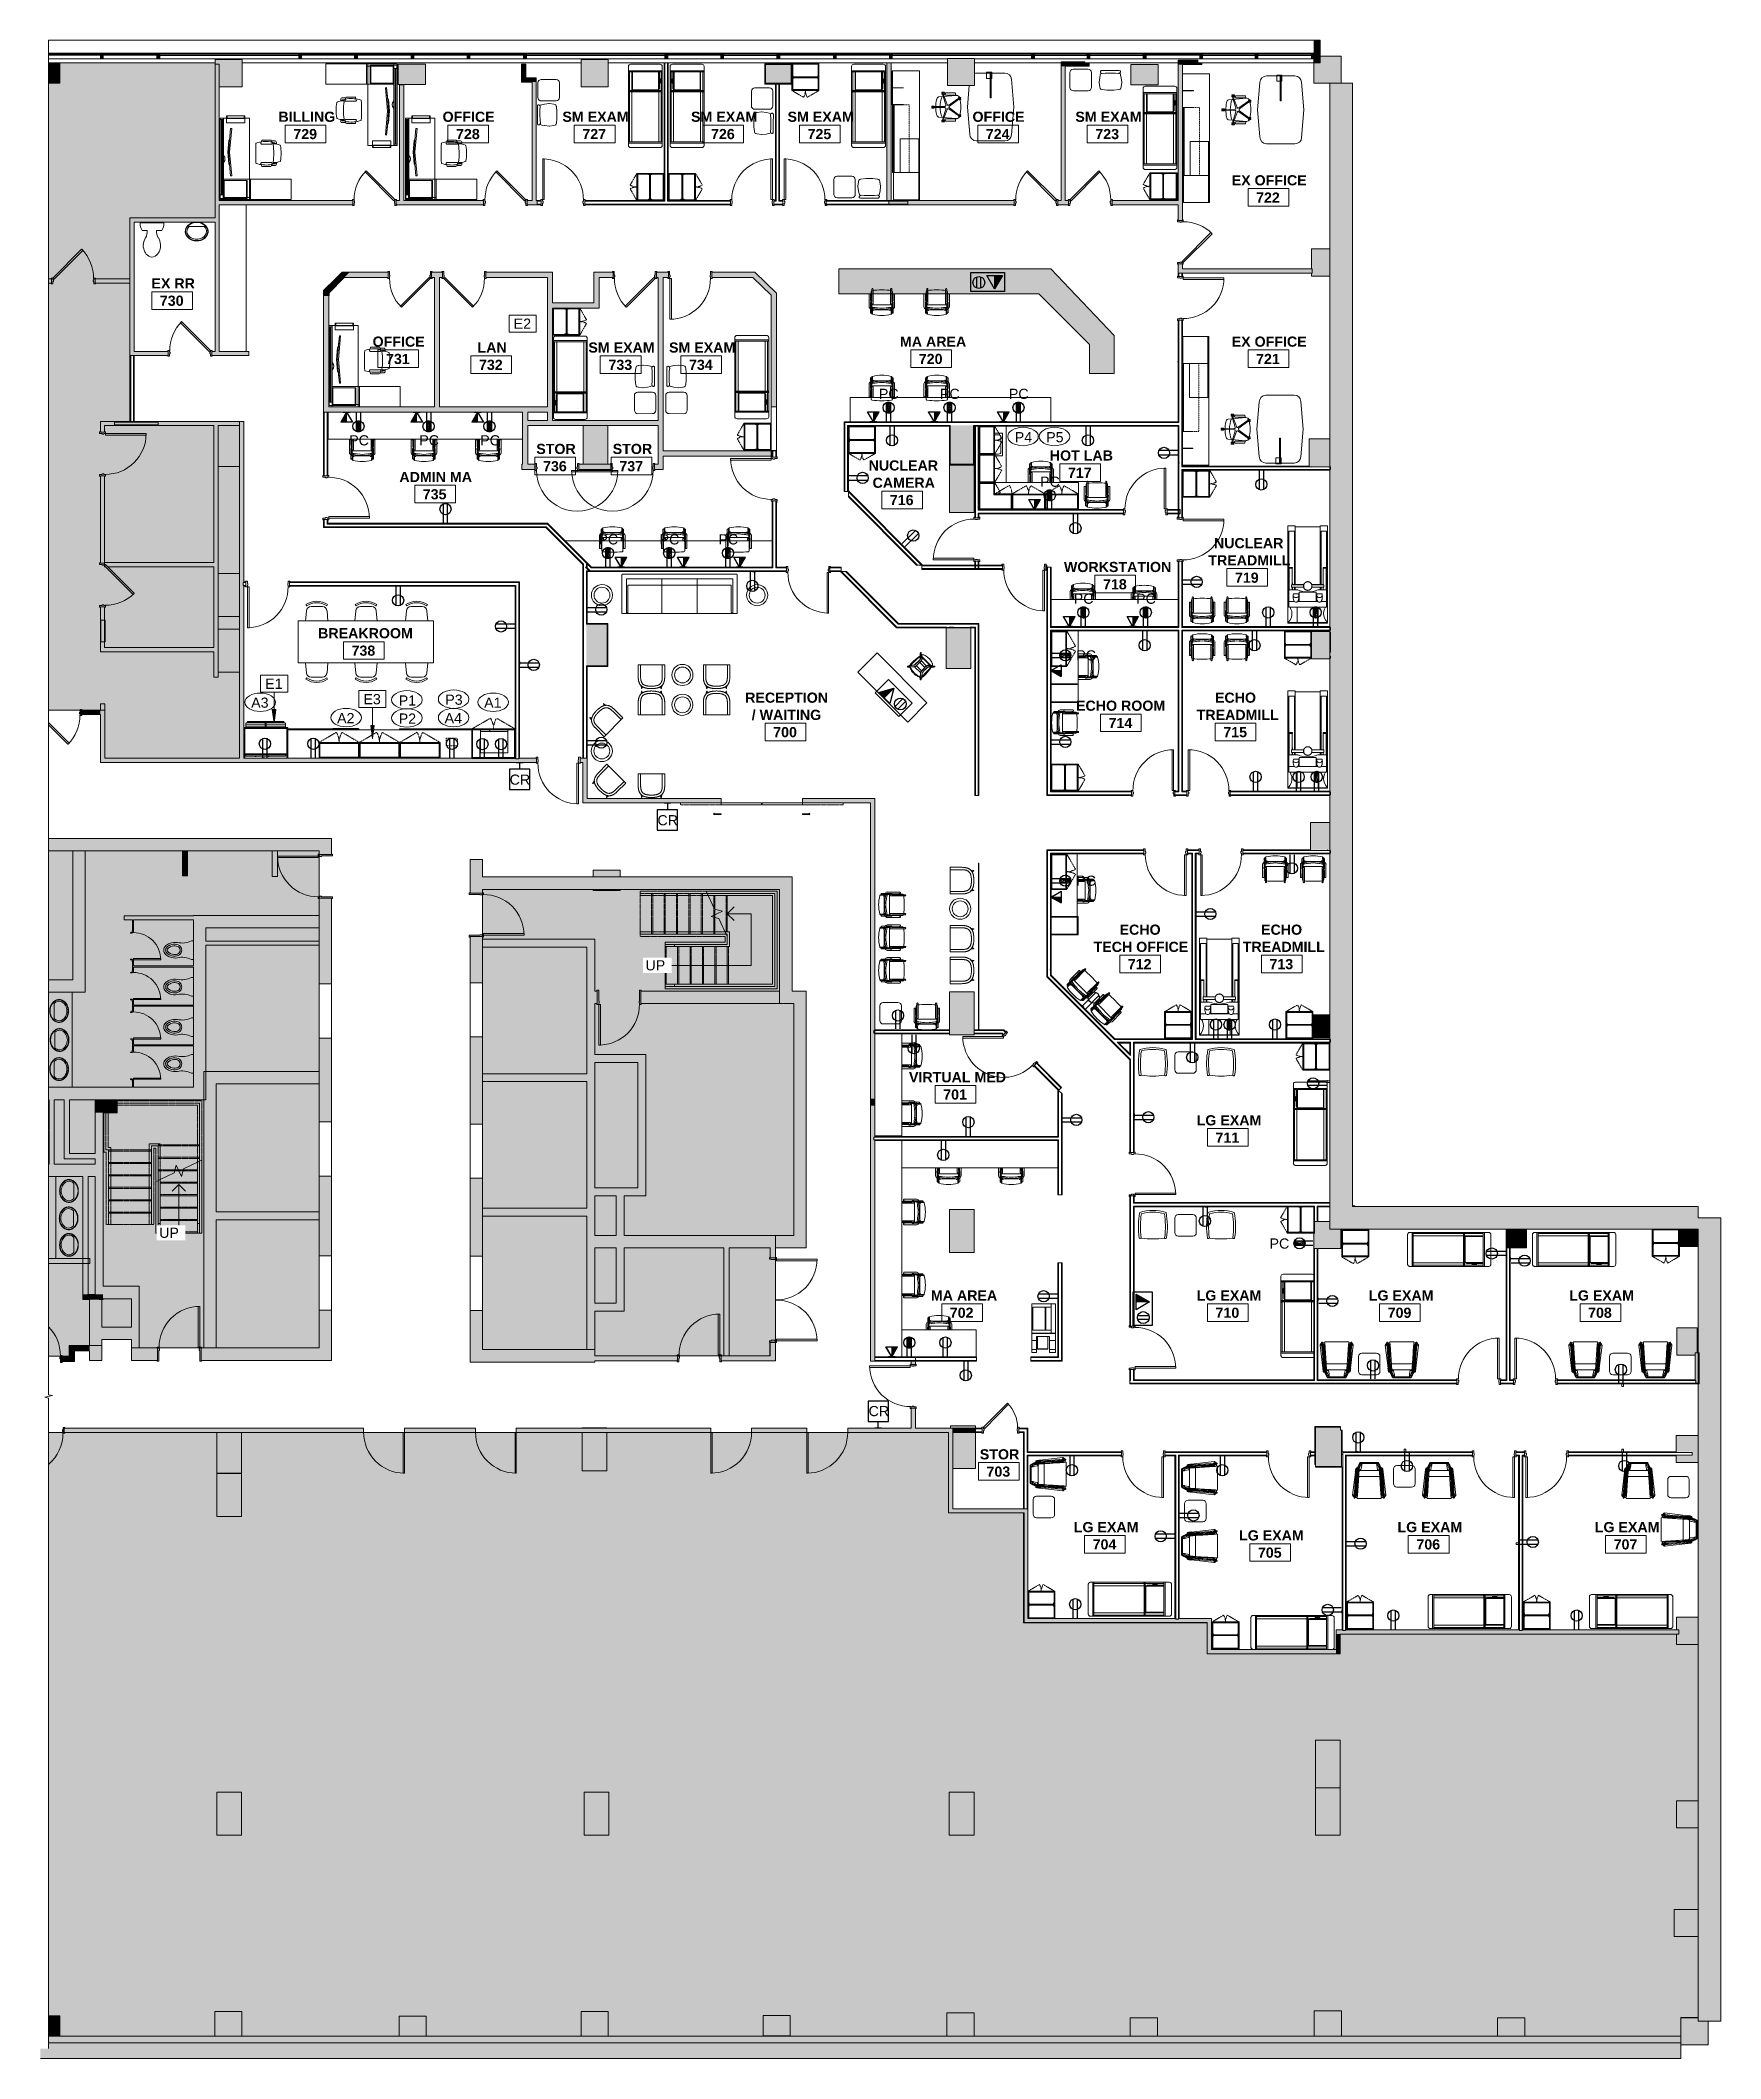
# Model space of a CAD drawing. Header units: inches. Extents: x 1076 to 2563, y 349 to 2134.
import ezdxf

# ---------------------------------------------------------------- set-up
doc = ezdxf.new("R2010")
doc.units = ezdxf.units.IN
doc.header["$MEASUREMENT"] = 0
for name, pattern in [('Dash', [0.25, 0.125, -0.125]), ('Dash 1_16_', [0.125, 0.0625, -0.0625]), ('Hidden', [0.28125, 0.1875, -0.09375]), ('Overhead 1_16_', [0.101562, 0.0625, -0.039062])]:
    doc.linetypes.add(name, pattern=pattern)
for name, color, linetype, lineweight in [('A-ANNO-KEYN', 231, 'Continuous', 9), ('A-ANNO-NOTE', 131, 'Continuous', 30), ('A-AREA-IDEN', 2, 'Continuous', 9), ('A-COLS', 52, 'Continuous', 13), ('A-DETL-GENF', 92, 'Continuous', 9), ('A-DETL-MEDM', 33, 'Continuous', 20), ('A-DETL-THIN', 151, 'Continuous', 9), ('A-DOOR', 31, 'Continuous', 13), ('A-FLOR-HRAL', 11, 'Continuous', 9), ('A-GENM', 13, 'Continuous', 9), ('A-GLAZ-CURT', 52, 'Continuous', 13), ('A-GLAZ-CWMG', 51, 'Continuous', 13), ('A-WALL', 113, 'Continuous', 13), ('A-WALL-PATT', 111, 'Continuous', 13), ('E-ELEC-FIXT', 91, 'Continuous', 9), ('E-LITE-EQPM', 33, 'Continuous', 9), ('I-FURN', 30, 'Continuous', 9), ('I-FURN-PNLS', 30, 'Dash', 9), ('I-WALL', 2, 'Continuous', 13), ('P-SANR-FIXT', 6, 'Continuous', 13), ('P-SANR-FIXT-IDEN', 2, 'Continuous', 9), ('Q-CASE', 31, 'Continuous', 13), ('Q-CASE-HDLN', 31, 'Dash', 9), ('Q-SPCQ', 91, 'Continuous', 9), ('Q-SPCQ-HDLN', 91, 'Dash', 9), ('Q-SPCQ-IDEN', 132, 'Continuous', 9), ('S-STRS', 31, 'Continuous', 13), ('S-STRS-ANNO', 31, 'Continuous', 9), ('S-STRS-IDEN', 31, 'Continuous', 9), ('S-STRS-MBND', 31, 'Continuous', 13)]:
    doc.layers.add(name, color=color, linetype=linetype, lineweight=lineweight)
doc.styles.add('Arial', font='arial.ttf', dxfattribs={"height": 9})
doc.styles.add('Swis721 Lt BT', font='swissl.ttf', dxfattribs={"height": 9})
doc.styles.add('Swis721 Lt BT_B', font='', dxfattribs={"height": 9})
doc.styles.get('Swis721 Lt BT_B').set_extended_font_data('Swis721 Lt BT', bold=True)
pattern_1 = [(0, (0, 0), (30.72, 7.68), [1.267, -21.773, 1.267, -21.773, -122.88]), (0, (0, 0), (30.72, 7.68), [-46.08, 1.267, -44.813, 1.267, -21.773, -53.76]), (0, (0, 0), (30.72, 7.68), [-115.2, 1.267, -14.093, 1.267, -37.133]), (120, (11.52, 3.84), (-22.011075, 22.7643), [1.267, -21.773, 1.267, -21.773, -122.88]), (120, (11.52, 3.84), (-22.011075, 22.7643), [-46.08, 1.267, -44.813, 1.267, -21.773, -53.76]), (120, (11.52, 3.84), (-22.011075, 22.7643), [-115.2, 1.267, -14.093, 1.267, -37.133]), (240, (15.36, 19.2), (-8.708925, -30.4443), [1.267, -21.773, 1.267, -21.773, -122.88]), (240, (15.36, 19.2), (-8.708925, -30.4443), [-46.08, 1.267, -44.813, 1.267, -21.773, -53.76]), (240, (15.36, 19.2), (-8.708925, -30.4443), [-115.2, 1.267, -14.093, 1.267, -37.133])]

msp = doc.modelspace()

# ---------------------------------------------------------------- texts
at = {"layer": 'A-ANNO-KEYN', "char_height": 9, "width": 18.786, "attachment_point": 1, "style": 'Arial'}
for s, insert in [('E2', (1495.1, 1887.8)), ('E1', (1275.3, 1569.3)), ('E3', (1362.2, 1555.7))]:
    msp.add_mtext(s, dxfattribs=dict(at, insert=insert))
at = {"layer": 'A-ANNO-NOTE', "lineweight": 9, "char_height": 9, "attachment_point": 1, "style": 'Swis721 Lt BT'}
for s, insert, width in [('PC', (1818.2, 1825.7), 19.998), ('PC', (1872.2, 1825.7), 19.998), ('PC', (1933.2, 1825.7), 19.998), ('PC', (1349.6, 1784.6), 19.998), ('PC', (1411.6, 1784.6), 19.998), ('PC', (1465.5, 1784.6), 19.998), ('PC', (1960.8, 1748), 19.998), ('PC', (1570.1, 1697), 19.998), ('PC', (1624.2, 1697), 19.998), ('PC', (1676.2, 1697), 19.998), ('PC', (1990.6, 1644.5), 19.998), ('PC', (2045.8, 1644.5), 19.998), ('PC', (1992.8, 1594.4), 19.998), ('CR', (1491.6, 1484.5), 20.604), ('CR', (1622.3, 1448.6), 20.604), ('PC', (1992.8, 1395.1), 19.998), ('PC', (2163.8, 1074.2), 19.998), ('CR', (1809.1, 926), 20.604)]:
    msp.add_mtext(s, dxfattribs=dict(at, insert=insert, width=width))
at = {"layer": 'A-AREA-IDEN', "char_height": 9, "attachment_point": 1, "style": 'Swis721 Lt BT_B'}
for s, insert, width in [('BILLING', (1287, 2070.8), 58.176), ('OFFICE', (1432.2, 2070.8), 54.843), ('SM EXAM', (1538.2, 2070.8), 69.084), ('SM EXAM', (1652, 2070.8), 69.084), ('SM EXAM', (1737.4, 2070.8), 69.084), ('OFFICE', (1901, 2070.8), 54.843), ('SM EXAM', (1992, 2070.8), 69.084), ('729', (1300.2, 2055.5), 25.452), ('728', (1444.1, 2055.5), 25.452), ('727', (1555.9, 2055.5), 25.452), ('726', (1669.7, 2055.5), 25.452), ('725', (1755.1, 2055.5), 25.452), ('724', (1912.8, 2055.5), 25.452), ('723', (2009.7, 2055.5), 25.452), ('EX OFFICE', (2130.3, 2014.6), 78.477), ('722', (2151.9, 1999.3), 25.452), ('EX RR', (1174.7, 1923.4), 44.238), ('730', (1182.1, 1908.1), 25.452), ('OFFICE', (1370.3, 1871.9), 54.843), ('731', (1382.2, 1856.6), 25.452), ('LAN', (1463.1, 1866.7), 29.391), ('SM EXAM', (1561.2, 1866.7), 69.084), ('SM EXAM', (1632.5, 1866.7), 69.084), ('MA AREA', (1836.8, 1871.9), 66.66), ('720', (1853.5, 1856.6), 25.452), ('EX OFFICE', (2130.3, 1871.9), 78.477), ('721', (2151.9, 1856.6), 25.452), ('732', (1464.4, 1851.4), 25.452), ('733', (1579, 1851.4), 25.452), ('734', (1650.2, 1851.4), 25.452), ('STOR', (1515.1, 1777), 40.602), ('STOR', (1582.7, 1777), 40.602), ('HOT LAB', (1969.4, 1771.2), 64.842), ('ADMIN MA', (1394, 1752.2), 76.356), ('736', (1521.1, 1761.7), 25.452), ('737', (1588.6, 1761.7), 25.452), ('NUCLEAR', (1809.1, 1762.4), 71.508), ('717', (1985.4, 1755.9), 25.452), ('735', (1414.7, 1736.9), 25.452), ('CAMERA', (1812.6, 1747.1), 63.327), ('716', (1827.9, 1731.8), 25.452), ('TREADMILL', (2109.6, 1678.5), 83.325), ('NUCLEAR', (2114.6, 1693.7), 71.508), ('WORKSTATION', (1981.9, 1672.6), 109.989), ('719', (2133.2, 1663.1), 25.452), ('718', (2016.5, 1657.3), 25.452), ('BREAKROOM', (1322.1, 1614), 97.869), ('738', (1351.7, 1598.6), 25.452), ('RECEPTION', (1699.9, 1557), 86.052), ('ECHO', (2115.5, 1557), 43.935), ('/ WAITING', (1705.7, 1541.8), 72.114), ('ECHO ROOM', (1992.6, 1549.9), 96.051), ('TREADMILL', (2099.3, 1541.8), 83.325), ('700', (1724.7, 1526.5), 25.452), ('714', (2021.4, 1534.6), 25.452), ('715', (2122.9, 1526.5), 25.452), ('ECHO', (2031.1, 1351.8), 43.935), ('ECHO', (2156.3, 1351.8), 43.935), ('TECH OFFICE', (2008.1, 1336.6), 99.687), ('712', (2038.4, 1321.3), 25.452), ('TREADMILL', (2140.1, 1336.6), 83.325), ('713', (2163.7, 1321.3), 25.452), ('VIRTUAL MED', (1844.8, 1221.3), 99.687), ('701', (1875.1, 1206), 25.452), ('LG EXAM', (2099.3, 1183.2), 66.66), ('711', (2116, 1167.9), 25.452), ('MA AREA', (1864.2, 1028.3), 66.66), ('LG EXAM', (2099.3, 1028.3), 66.66), ('LG EXAM', (2251.6, 1028.3), 66.66), ('LG EXAM', (2428.9, 1028.3), 66.66), ('702', (1880.9, 1013), 25.452), ('710', (2116, 1013), 25.452), ('709', (2268.3, 1013), 25.452), ('708', (2445.6, 1013), 25.452), ('STOR', (1907.5, 887.8), 40.602), ('703', (1913.4, 872.5), 25.452), ('LG EXAM', (1990.6, 823.4), 66.66), ('LG EXAM', (2277, 823.4), 66.66), ('LG EXAM', (2451.5, 823.4), 66.66), ('704', (2007.3, 808.1), 25.452), ('LG EXAM', (2136.8, 816.1), 66.66), ('706', (2293.7, 808.1), 25.452), ('707', (2468.2, 808.1), 25.452), ('705', (2153.5, 800.8), 25.452)]:
    msp.add_mtext(s, dxfattribs=dict(at, insert=insert, width=width))
at = {"layer": 'P-SANR-FIXT-IDEN', "char_height": 9, "width": 17.574, "attachment_point": 1, "style": 'Swis721 Lt BT'}
for s, insert in [('P4', (1938.4, 1787.4)), ('P5', (1966.2, 1787.4)), ('P1', (1393.4, 1554.5)), ('P3', (1434.6, 1555.2)), ('P2', (1393.4, 1538.5))]:
    msp.add_mtext(s, dxfattribs=dict(at, insert=insert))
at = {"layer": 'Q-SPCQ-IDEN', "char_height": 9, "width": 18.786, "attachment_point": 1, "style": 'Arial'}
for s, insert in [('A3', (1262.9, 1552.6)), ('A2', (1338.9, 1538.9)), ('A4', (1434, 1538.9)), ('A1', (1469, 1552.6))]:
    msp.add_mtext(s, dxfattribs=dict(at, insert=insert))

# ---------------------------------------------------------------- blocks, each defined once
blk = doc.blocks.new('Door - Single - Solid Door-7733015-Level XX  POWER _ SIGNAL')
at = {"layer": 'A-DOOR'}
h = blk.add_hatch(color=250, dxfattribs=at)
h.paths.add_polyline_path([(23.6, 2.2), (23.6, 2.7), (22.1, 2.7), (22.1, 1.2), (21.6, 1.2), (21.6, -0.3), (22.1, -0.3), (22.1, -2.5), (23.6, -2.5), (23.6, -1.8), (23.2, -1.8), (23.2, 2), (23.6, 2)], flags=0)
h.paths.add_polyline_path([(-13.6, -0.3), (-13.6, 1.2), (-14.1, 1.2), (-14.1, 2), (-15.3, 2), (-15.3, -1.8), (-15.6, -1.8), (-15.6, -2.5), (-14.1, -2.5), (-14.1, -0.3)], flags=0)
at = {"layer": 'A-DOOR', "color": 8, "lineweight": 20}
for p, q in [((-14, 2.7), (11.4, 28.2)), ((12.4, 27.2), (-13, 1.7)), ((11.4, 28.2), (12.4, 27.2)), ((-14.1, 1.2), (-14.1, 2)), ((-13.6, 1.2), (-14.1, 1.2)), ((-13, 1.7), (-14, 2.7)), ((-13.6, -0.3), (-13.6, 1.2)), ((22.1, 1.2), (21.6, 1.2)), ((21.6, 1.2), (21.6, -0.3)), ((23.6, 2.7), (22.1, 2.7)), ((22.1, 2.7), (22.1, 1.2)), ((23.6, 2), (23.6, 2.7)), ((-15.6, -1.8), (-15.6, -2.5)), ((-15.6, -2.5), (-14.1, -2.5)), ((-14.1, -2.5), (-14.1, -0.3)), ((-14.1, -0.3), (-13.6, -0.3)), ((21.6, -0.3), (22.1, -0.3)), ((22.1, -0.3), (22.1, -2.5)), ((22.1, -2.5), (23.6, -2.5)), ((23.6, -2.5), (23.6, -1.8))]:
    blk.add_line(p, q, dxfattribs=at)
at = {"layer": 'A-DOOR', "lineweight": 9}
blk.add_arc((-14, 2.7), 36, 359.5, 45, dxfattribs=at)
blk = doc.blocks.new('Door - Single - Solid Door-V1-Level XX  POWER _ SIGNAL')
at = {"layer": 'A-DOOR'}
h = blk.add_hatch(color=250, dxfattribs=at)
h.paths.add_polyline_path([(23.6, -2.5), (23.6, -1.8), (23.2, -1.8), (23.2, 2), (23.6, 2), (23.6, 2.7), (22.1, 2.7), (22.1, 1.2), (21.6, 1.2), (21.6, -0.3), (22.1, -0.3), (22.1, -2.5), (23.2, -2.5)], flags=0)
h.paths.add_polyline_path([(-15.3, -2.5), (-14.1, -2.5), (-14.1, -0.3), (-13.6, -0.3), (-13.6, 1.2), (-14.1, 1.2), (-14.1, 2.7), (-15.6, 2.7), (-15.6, 2), (-15.3, 2), (-15.3, -1.8), (-15.6, -1.8), (-15.6, -2.5)], flags=0)
at = {"layer": 'A-DOOR', "color": 8, "lineweight": 20}
for p, q in [((-14, 2.7), (11.4, 28.2)), ((12.4, 27.2), (-13, 1.7)), ((11.4, 28.2), (12.4, 27.2)), ((-15.6, 2.7), (-15.6, 2)), ((-14.1, 2.7), (-15.6, 2.7)), ((-14.1, 1.2), (-14.1, 2.7)), ((-13.6, 1.2), (-14.1, 1.2)), ((-13, 1.7), (-14, 2.7)), ((-13.6, -0.3), (-13.6, 1.2)), ((22.1, 1.2), (21.6, 1.2)), ((21.6, 1.2), (21.6, -0.3)), ((23.6, 2.7), (22.1, 2.7)), ((22.1, 2.7), (22.1, 1.2)), ((23.6, 2), (23.6, 2.7)), ((-15.6, -1.8), (-15.6, -2.5)), ((-15.6, -2.5), (-14.1, -2.5)), ((-14.1, -2.5), (-14.1, -0.3)), ((-14.1, -0.3), (-13.6, -0.3)), ((21.6, -0.3), (22.1, -0.3)), ((22.1, -0.3), (22.1, -2.5)), ((22.1, -2.5), (23.6, -2.5)), ((23.6, -2.5), (23.6, -1.8))]:
    blk.add_line(p, q, dxfattribs=at)
at = {"layer": 'A-DOOR', "lineweight": 9}
blk.add_arc((-14, 2.7), 36, 359.5, 45, dxfattribs=at)
blk = doc.blocks.new('Door - Single - Solid Door-7732912-Level XX  POWER _ SIGNAL')
at = {"layer": 'A-DOOR'}
h = blk.add_hatch(color=250, dxfattribs=at)
h.paths.add_polyline_path([(22.1, 2.5), (22.1, 0.3), (21.6, 0.3), (21.6, -1.2), (22.1, -1.2), (22.1, -2.7), (23.6, -2.7), (23.6, -2), (23.2, -2), (23.2, 1.8), (23.6, 1.8), (23.6, 2.5), (23.2, 2.5)], flags=0)
h.paths.add_polyline_path([(-14.7, 2.5), (-15.6, 2.5), (-15.6, 1.8), (-15.3, 1.8), (-15.3, -2), (-15.6, -2), (-15.6, -2.7), (-14.1, -2.7), (-14.1, -1.2), (-13.6, -1.2), (-13.6, 0.3), (-14.1, 0.3), (-14.1, 2.5)], flags=0)
at = {"layer": 'A-DOOR', "color": 8, "lineweight": 20}
for p, q in [((-15.6, 2.5), (-14.1, 2.5)), ((-15.6, 1.8), (-15.6, 2.5)), ((-14.1, 2.5), (-14.1, 0.3)), ((-14.1, 0.3), (-13.6, 0.3)), ((-13.6, 0.3), (-13.6, -1.2)), ((21.6, 0.3), (22.1, 0.3)), ((21.6, -1.2), (21.6, 0.3)), ((22.1, 2.5), (23.6, 2.5)), ((22.1, 0.3), (22.1, 2.5)), ((23.6, 2.5), (23.6, 1.8)), ((-15.6, -2.7), (-15.6, -2)), ((-14.1, -2.7), (-15.6, -2.7)), ((-14.1, -1.2), (-14.1, -2.7)), ((-13.6, -1.2), (-14.1, -1.2)), ((-13, -1.7), (-14, -2.7)), ((-14, -2.7), (11.4, -28.2)), ((12.4, -27.2), (-13, -1.7)), ((22.1, -1.2), (21.6, -1.2)), ((22.1, -2.7), (22.1, -1.2)), ((23.6, -2.7), (22.1, -2.7)), ((23.6, -2), (23.6, -2.7)), ((11.4, -28.2), (12.4, -27.2))]:
    blk.add_line(p, q, dxfattribs=at)
at = {"layer": 'A-DOOR', "lineweight": 9}
blk.add_arc((-14, -2.7), 36, 315, 0.5, dxfattribs=at)
blk = doc.blocks.new('Door - Single - Solid Door-7732936-Level XX  POWER _ SIGNAL')
at = {"layer": 'A-DOOR'}
h = blk.add_hatch(color=250, dxfattribs=at)
h.paths.add_polyline_path([(23.2, -2.5), (23.6, -2.5), (23.6, -1.8), (23.2, -1.8), (23.2, 2), (23.6, 2), (23.6, 2.7), (22.1, 2.7), (22.1, 1.2), (21.6, 1.2), (21.6, -0.3), (22.1, -0.3), (22.1, -2.5)], flags=0)
h.paths.add_polyline_path([(-15.6, -2.5), (-14.1, -2.5), (-14.1, -0.3), (-13.6, -0.3), (-13.6, 1.2), (-14.1, 1.2), (-14.1, 2.7), (-15.6, 2.7), (-15.6, 2), (-15.3, 2), (-15.3, -1.8), (-15.6, -1.8)], flags=0)
at = {"layer": 'A-DOOR', "color": 8, "lineweight": 20}
for p, q in [((-14, 2.7), (11.4, 28.2)), ((12.4, 27.2), (-13, 1.7)), ((11.4, 28.2), (12.4, 27.2)), ((-15.6, 2.7), (-15.6, 2)), ((-14.1, 2.7), (-15.6, 2.7)), ((-14.1, 1.2), (-14.1, 2.7)), ((-13.6, 1.2), (-14.1, 1.2)), ((-13, 1.7), (-14, 2.7)), ((-13.6, -0.3), (-13.6, 1.2)), ((22.1, 1.2), (21.6, 1.2)), ((21.6, 1.2), (21.6, -0.3)), ((23.6, 2.7), (22.1, 2.7)), ((22.1, 2.7), (22.1, 1.2)), ((23.6, 2), (23.6, 2.7)), ((-15.6, -1.8), (-15.6, -2.5)), ((-15.6, -2.5), (-14.1, -2.5)), ((-14.1, -2.5), (-14.1, -0.3)), ((-14.1, -0.3), (-13.6, -0.3)), ((21.6, -0.3), (22.1, -0.3)), ((22.1, -0.3), (22.1, -2.5)), ((22.1, -2.5), (23.6, -2.5)), ((23.6, -2.5), (23.6, -1.8))]:
    blk.add_line(p, q, dxfattribs=at)
at = {"layer": 'A-DOOR', "lineweight": 9}
blk.add_arc((-14, 2.7), 36, 359.5, 45, dxfattribs=at)
blk = doc.blocks.new('Door - Single - Solid Door-7669184-Level XX  POWER _ SIGNAL')
at = {"layer": 'A-DOOR'}
h = blk.add_hatch(color=250, dxfattribs=at)
h.paths.add_polyline_path([(-15.6, -3.2), (-14.1, -3.2), (-14.1, -1.7), (-13.6, -1.7), (-13.6, -0.2), (-14.1, -0.2), (-14.1, 3), (-15.6, 3), (-15.6, 2.2), (-15.3, 2.2), (-15.3, -2.4), (-15.6, -2.4)], flags=0)
h.paths.add_polyline_path([(23.6, -3.2), (23.6, -2.4), (23.2, -2.4), (23.2, 2.2), (23.6, 2.2), (23.6, 3), (22.1, 3), (22.1, -0.2), (21.6, -0.2), (21.6, -1.7), (22.1, -1.7), (22.1, -3.2), (23.2, -3.2)], flags=0)
at = {"layer": 'A-DOOR', "color": 8, "lineweight": 20}
for p, q in [((-15.6, 3), (-14.1, 3)), ((-15.6, 2.2), (-15.6, 3)), ((-14.1, 3), (-14.1, -0.2)), ((22.1, 3), (23.6, 3)), ((22.1, -0.2), (22.1, 3)), ((23.6, 3), (23.6, 2.2)), ((-50, -3.2), (-50, -4.5)), ((-14, -3.2), (-50, -3.2)), ((-50, -4.5), (-14, -4.5)), ((-15.6, -3.2), (-15.6, -2.4)), ((-14.1, -0.2), (-13.6, -0.2)), ((-14.1, -1.7), (-14.1, -3.2)), ((-13.6, -1.7), (-14.1, -1.7)), ((-14, -4.5), (-14, -3.2)), ((-13.6, -0.2), (-13.6, -1.7)), ((21.6, -0.2), (22.1, -0.2)), ((21.6, -1.7), (21.6, -0.2)), ((22.1, -1.7), (21.6, -1.7)), ((22.1, -3.2), (22.1, -1.7)), ((23.6, -3.2), (22.1, -3.2)), ((23.6, -2.4), (23.6, -3.2))]:
    blk.add_line(p, q, dxfattribs=at)
at = {"layer": 'A-DOOR', "lineweight": 9}
blk.add_arc((-14, -3.2), 36, 180, 0.5, dxfattribs=at)
blk = doc.blocks.new('Door - Single - Solid Door-7669203-Level XX  POWER _ SIGNAL')
at = {"layer": 'A-DOOR'}
h = blk.add_hatch(color=250, dxfattribs=at)
h.paths.add_polyline_path([(-15.6, 3.2), (-15.6, 2.4), (-15.3, 2.4), (-15.3, -2.2), (-15.6, -2.2), (-15.6, -3), (-14.1, -3), (-14.1, 0.2), (-13.6, 0.2), (-13.6, 1.7), (-14.1, 1.7), (-14.1, 3.2), (-15.3, 3.2)], flags=0)
h.paths.add_polyline_path([(22.1, 3.2), (22.1, 1.7), (21.6, 1.7), (21.6, 0.2), (22.1, 0.2), (22.1, -3), (23.6, -3), (23.6, -2.2), (23.2, -2.2), (23.2, 2.4), (23.6, 2.4), (23.6, 3.2), (23.2, 3.2)], flags=0)
at = {"layer": 'A-DOOR', "color": 8, "lineweight": 20}
for p, q in [((-50, 4.5), (-14, 4.5)), ((-50, 3.2), (-50, 4.5)), ((-14, 3.2), (-50, 3.2)), ((-15.6, 3.2), (-15.6, 2.4)), ((-14.1, 1.7), (-14.1, 3.2)), ((-13.6, 1.7), (-14.1, 1.7)), ((-14.1, -3), (-14.1, 0.2)), ((-14.1, 0.2), (-13.6, 0.2)), ((-14, 4.5), (-14, 3.2)), ((-13.6, 0.2), (-13.6, 1.7)), ((22.1, 1.7), (21.6, 1.7)), ((21.6, 1.7), (21.6, 0.2)), ((21.6, 0.2), (22.1, 0.2)), ((23.6, 3.2), (22.1, 3.2)), ((22.1, 3.2), (22.1, 1.7)), ((22.1, 0.2), (22.1, -3)), ((23.6, 2.4), (23.6, 3.2)), ((-15.6, -2.2), (-15.6, -3)), ((-15.6, -3), (-14.1, -3)), ((22.1, -3), (23.6, -3)), ((23.6, -3), (23.6, -2.2))]:
    blk.add_line(p, q, dxfattribs=at)
at = {"layer": 'A-DOOR', "lineweight": 9}
blk.add_arc((-14, 3.2), 36, 359.5, 180, dxfattribs=at)
blk = doc.blocks.new('Door - Single - Solid Door-7355448-Level XX  POWER _ SIGNAL')
at = {"layer": 'A-DOOR'}
h = blk.add_hatch(color=250, dxfattribs=at)
h.paths.add_polyline_path([(23.6, 2.5), (22.1, 2.5), (22.1, 0.3), (21.6, 0.3), (21.6, -1.2), (22.1, -1.2), (22.1, -2.7), (23.6, -2.7), (23.6, -2), (23.2, -2), (23.2, 1.8), (23.6, 1.8), (23.6, 2.3)], flags=0)
h.paths.add_polyline_path([(-13.6, 0.3), (-14.1, 0.3), (-14.1, 2.5), (-15.6, 2.5), (-15.6, 1.8), (-15.3, 1.8), (-15.3, -2), (-15.6, -2), (-15.6, -2.7), (-14.1, -2.7), (-14.1, -1.2), (-13.6, -1.2)], flags=0)
at = {"layer": 'A-DOOR', "color": 8, "lineweight": 20}
for p, q in [((-15.6, 2.5), (-14.1, 2.5)), ((-15.6, 1.8), (-15.6, 2.5)), ((-14.1, 2.5), (-14.1, 0.3)), ((-14.1, 0.3), (-13.6, 0.3)), ((-13.6, 0.3), (-13.6, -1.2)), ((21.6, 0.3), (22.1, 0.3)), ((21.6, -1.2), (21.6, 0.3)), ((22.1, 2.5), (23.6, 2.5)), ((22.1, 0.3), (22.1, 2.5)), ((23.6, 2.5), (23.6, 1.8)), ((-15.6, -2.7), (-15.6, -2)), ((-14.1, -2.7), (-15.6, -2.7)), ((-14.1, -1.2), (-14.1, -2.7)), ((-13.6, -1.2), (-14.1, -1.2)), ((-12.6, -2.7), (-14, -2.7)), ((-14, -2.7), (-14, -38.7)), ((-12.6, -38.7), (-12.6, -2.7)), ((22.1, -1.2), (21.6, -1.2)), ((22.1, -2.7), (22.1, -1.2)), ((23.6, -2.7), (22.1, -2.7)), ((23.6, -2), (23.6, -2.7)), ((-14, -38.7), (-12.6, -38.7))]:
    blk.add_line(p, q, dxfattribs=at)
at = {"layer": 'A-DOOR', "lineweight": 9}
blk.add_arc((-14, -2.7), 36, 270, 0.5, dxfattribs=at)
blk = doc.blocks.new('Bed-Healthcare-4_SMARTBIM - Treatment_Table_SMARTBIM-7108322-Level XX  POWER _ SIGNAL')
at = {"layer": 'I-FURN'}
for p, q in [((-37.7, -13), (-37.7, 13)), ((-35.6, 15), (-35.9, 15)), ((-35.9, 15), (-35.6, 15)), ((-14.1, 15), (-35.6, 15)), ((-35.6, 15), (-14.4, 15)), ((-31, 15), (-32, 15)), ((-32, 15), (-32, 14.9)), ((-32, 14.9), (-32, 15)), ((-32, 15), (-31, 15)), ((-32, 14.9), (-32, 14.7)), ((-32, 14.7), (-32, 14.9)), ((-32, 14.7), (-32, 14.5)), ((-32, 14.5), (-32, 14.7)), ((-32, 14.5), (-32, 14.3)), ((-32, 14.3), (-32, 14.5)), ((-32, 14.2), (-32, -14.2)), ((-32, -14.2), (-32, 14.2)), ((-31, 14.9), (-31, 15)), ((-31, 15), (-31, 14.9)), ((-31, 14.7), (-31, 14.9)), ((-31, 14.9), (-31, 14.7)), ((-31, 14.5), (-31, 14.7)), ((-31, 14.7), (-31, 14.5)), ((-31, 12.5), (-31, 14.5)), ((-31, 14.5), (-31, 14)), ((-14.4, 14), (-31, 14)), ((-31, 14), (-31, 12.5)), ((-31, 12.5), (-31, 14)), ((-31, 14), (-14.4, 14)), ((-31, 14), (-31, 12.5)), ((-31, 12.5), (-31, 12)), ((-31, 12), (-31, 12.5)), ((-21.8, 12.5), (-31, 12.5)), ((-31, 12.5), (-22.5, 12.5)), ((-31, 12.5), (-31, 12)), ((-31, 12.5), (-31, 12)), ((-31, 12), (-31, 12.5)), ((-31, 12.5), (-31, 12)), ((-31, 12), (-21.8, 12)), ((-21.8, 12), (-31, 12)), ((-22.5, 12), (-31, 12)), ((-31, 12), (-21.8, 12)), ((-21.8, 12), (-31, 12)), ((-31, 12), (-31, 11.5)), ((-31, 11.5), (-31, 12)), ((-31, 12), (-30, 12)), ((-21.8, 12), (-31, 12)), ((-31, 12), (-31, -11.5)), ((-31, -11.5), (-31, 12)), ((-31, 12), (-21.8, 12)), ((-31, 12), (-31, 11.5)), ((-30, 12), (-31, 12)), ((-31, 12), (-30, 12)), ((-31, 11.5), (-31, 12)), ((-31, -11.5), (-31, 12)), ((-31, 12), (-31, 11.5)), ((-31, 11.5), (-15, 11.5)), ((-15, 11.5), (-31, 11.5)), ((-31, 11.5), (-31, -11.5)), ((-31, -11.5), (-31, 11.5)), ((-31, 11.5), (-31, -11.5)), ((-30, 12.5), (-21.8, 12.5)), ((-25, 12.5), (-30, 12.5)), ((-25, 12.5), (-30, 12.5)), ((-30, 12.5), (-25, 12.5)), ((-30, 12), (-30, 12.5)), ((-30, 12.5), (-30, 12)), ((-30, 12.5), (-30, 12)), ((-30, 12.5), (-30, 12)), ((-30, 12), (-21.8, 12)), ((-21.8, 12), (-30, 12)), ((-21.8, 12), (-30, 12)), ((-30, 12), (-21.8, 12)), ((-30, 12), (-21.8, 12)), ((-21.8, 12), (-30, 12)), ((-30, 12), (-21.8, 12)), ((-25, 13), (-25, 12.5)), ((-25, 12.5), (-25, 13)), ((-25, 13), (-25, 12.5)), ((-25, 12.5), (-25, 13)), ((-25, 12.5), (-24.7, 12.5)), ((-24.7, 12.5), (-25, 12.5)), ((-25, 12.5), (-24.7, 12.5)), ((-24.7, 12.5), (-25, 12.5)), ((-24.7, 12.5), (-25, 12.5)), ((-24.7, 12.5), (-25, 12.5)), ((-25, 12.5), (-24.7, 12.5)), ((-21.2, 13.2), (-24.7, 13.2)), ((-24.7, 13.2), (-21.2, 13.2)), ((-21.2, 13.2), (-24.7, 13.2)), ((-24.7, 13.2), (-21.2, 13.2)), ((-24.7, 12.5), (-24.7, 12.9)), ((-24.7, 12.9), (-24.7, 12.5)), ((-24.7, 12.5), (-24.7, 12.9)), ((-24.7, 12.9), (-24.7, 12.5)), ((-21.8, 12.5), (-24.7, 12.5)), ((-21.8, 12.5), (-24.7, 12.5)), ((-24.7, 12.5), (-21.8, 12.5)), ((-24.6, 13), (-21.4, 13)), ((-21.4, 13), (-24.6, 13)), ((-24.6, 13), (-21.4, 13)), ((-21.4, 13), (-24.6, 13)), ((-22.5, 12.5), (-21.8, 12.5)), ((-22.5, 12.5), (-22.5, 12)), ((-21.8, 12), (-22.5, 12)), ((-21.8, 12), (-21.8, 12.5)), ((-21.8, 12.5), (-16, 12.5)), ((-21.2, 12.5), (-21.8, 12.5)), ((-21.2, 12.5), (-21.8, 12.5)), ((-21.8, 12.5), (-21.2, 12.5)), ((-21.8, 12), (-14.2, 12)), ((-15, 12), (-21.8, 12)), ((-21.8, 12), (-16, 12)), ((-16, 12), (-21.8, 12)), ((-16, 12), (-21.8, 12)), ((-21.8, 12), (-16, 12)), ((-15, 12), (-21.8, 12)), ((-21.8, 12), (-16, 12)), ((-14.2, 12), (-21.8, 12)), ((-21.8, 12), (-15, 12)), ((-16, 12), (-21.8, 12)), ((-21.8, 12), (-16, 12)), ((-21.2, 12.9), (-21.2, 12.5)), ((-21.2, 12.5), (-21.2, 12.9)), ((-21.2, 12.9), (-21.2, 12.5)), ((-21.2, 12.5), (-21.2, 12.9)), ((-21.2, 12.5), (-21, 12.5)), ((-21, 12.5), (-21.2, 12.5)), ((-21.2, 12.5), (-21, 12.5)), ((-21, 12.5), (-21.2, 12.5)), ((-21, 12.5), (-21.2, 12.5)), ((-21, 12.5), (-21.2, 12.5)), ((-21.2, 12.5), (-21, 12.5)), ((-21, 12.5), (-21, 13)), ((-21, 13), (-21, 12.5)), ((-21, 12.5), (-21, 13)), ((-21, 13), (-21, 12.5)), ((-16, 12.5), (-21, 12.5)), ((-16, 12.5), (-21, 12.5)), ((-21, 12.5), (-16, 12.5)), ((-16, 12.5), (-16, 12)), ((-16, 12.5), (-16, 12)), ((-16, 12), (-16, 12.5)), ((-16, 12.5), (-16, 12)), ((-16, 12), (-15, 12)), ((-14.2, 12), (-16, 12)), ((-16, 12), (-14.2, 12)), ((-14.2, 12), (-15, 12)), ((-15, 11.5), (-15, 12)), ((-15, 12), (-15, 11.5)), ((-14.2, 12), (-15, 12)), ((-15, 12), (-15, -12)), ((-15, 11.5), (-15, 12)), ((-15, 12), (-14.2, 12)), ((-15, 12), (-14.2, 12)), ((-15, -11.5), (-15, 11.5)), ((-14.4, 15), (-14.4, 14.9)), ((-14.4, 15), (-14.1, 15)), ((-14.4, 14.9), (-14.4, 14.9)), ((-14.4, 14.9), (-14.4, 14.7)), ((-14.4, 14.7), (-14.4, 14.3)), ((-14.4, 14.3), (-14.4, -14.3)), ((-14.2, 14), (-14.4, 14)), ((-14.4, 14), (-14.2, 14)), ((-14, 14), (-14.2, 14)), ((-14.2, 14), (-14, 14)), ((-14.2, 12), (-14.1, 12)), ((-14.1, 12), (-14.2, 12)), ((-14.1, 12), (-14.2, 12)), ((-14.2, 12), (-14.1, 12)), ((-14.1, 12), (-14.2, 12)), ((-14.2, 12), (-14.1, 12)), ((-14.1, 12), (-14.2, 12)), ((-14.2, 12), (-14.1, 12)), ((-13.9, 14), (-14, 14)), ((-14, 14), (-13.9, 14)), ((-14, 12), (-13.9, 12)), ((-13.9, 12), (-14, 12)), ((-14, -12), (-14, 12)), ((-14, 12), (-14, -12)), ((-13.9, 12), (-14, 12)), ((-14, 12), (-13.9, 12)), ((-13.9, 12), (-14, 12)), ((-14, 12), (-13.9, 12)), ((-13.9, 14.9), (-13.9, -14.9)), ((-13.9, 14), (-13.9, 14)), ((-13.9, 14), (-13.9, 14)), ((-13.9, 12), (-13.9, 12)), ((-13.9, 12), (-13.9, 12)), ((-13.9, 12), (-13.9, 12)), ((-13.9, 12), (-13.9, 12)), ((-13.9, 12), (-13.9, 12)), ((-13.9, 12), (-13.9, 12)), ((-13.8, -15), (-13.8, 15)), ((-13.8, 15), (34, 15)), ((-13.8, -15), (-13.8, 15)), ((-13.8, 15), (-13.6, 15)), ((-13.6, 14), (-13.8, 14)), ((-13.8, 14), (-13.6, 14)), ((-13.8, 12), (-13.6, 12)), ((-13.6, 12), (-13.8, 12)), ((-13.6, 12), (-13.8, 12)), ((-13.8, 12), (-13.6, 12)), ((-13.6, 12), (-13.8, 12)), ((-13.8, 12), (-13.6, 12)), ((34, 15), (-13.6, 15)), ((-13.6, 14.8), (-13.6, -14.8)), ((-13.5, 14), (-13.6, 14)), ((-13.6, 14), (-13.5, 14)), ((-13.6, 12), (-13.5, 12)), ((-13.5, 12), (-13.6, 12)), ((-13.5, 12), (-13.6, 12)), ((-13.6, 12), (-13.5, 12)), ((-13.5, 12), (-13.6, 12)), ((-13.6, 12), (-13.5, 12)), ((-13.4, 14), (-13.5, 14)), ((-13.5, 14), (-13.4, 14)), ((-13.4, 14.7), (-13.4, 14.8)), ((-13.4, -14.7), (-13.4, 14.7)), ((-13.3, 14), (-13.4, 14)), ((-13.4, 14), (-13.3, 14)), ((-13.4, 12), (-13.3, 12)), ((-13.3, 12), (-13.4, 12)), ((-13.3, 12), (-13.4, 12)), ((-13.4, 12), (-13.3, 12)), ((-13.3, 12), (-13.4, 12)), ((-13.4, 12), (-13.3, 12)), ((-13.1, 14), (-13.3, 14)), ((-13.3, 14), (-13.1, 14)), ((-13.3, 12), (-13.1, 12)), ((-13.1, 12), (-13.3, 12)), ((-13.1, 12), (-13.3, 12)), ((-13.3, 12), (-13.1, 12)), ((-13.1, 12), (-13.3, 12)), ((-13.3, 12), (-13.1, 12)), ((-12.8, 14), (-13.1, 14)), ((-13.1, 14), (-12.8, 14)), ((-13.1, 12), (-12.9, 12)), ((-12.9, 12), (-13.1, 12)), ((-12.9, 12), (-13.1, 12)), ((-13.1, 12), (-12.9, 12)), ((-12.9, 12), (-13.1, 12)), ((-13.1, 12), (-12.9, 12)), ((31, 14), (-12.8, 14)), ((-12.8, 14), (31, 14)), ((-12.8, 12), (31, 12)), ((31, 12), (-12.8, 12)), ((31, 12), (-12.8, 12)), ((-12.8, 12), (31, 12)), ((31, 12), (-12.8, 12)), ((-12.8, 12), (31, 12)), ((32, 15), (31, 15)), ((31, 15), (31, 14.9)), ((31, 14.9), (31, 15)), ((31, 15), (32, 15)), ((31, 14.9), (31, 14.7)), ((31, 14.7), (31, 14.9)), ((31, 14.7), (31, 14.5)), ((31, 14.5), (31, 14.7)), ((31, 14.5), (31, 14.3)), ((31, 14.3), (31, 14.5)), ((31, 14.3), (31, 14)), ((31, 14), (31, 14.3)), ((31, 12), (31, 14)), ((31, 14), (31, 12)), ((31, 14), (31, -14)), ((31, 12), (31, 14)), ((31, -12), (31, 12)), ((31, 12), (31, -12)), ((31, -12), (31, 12)), ((31, 12), (31, -12)), ((31, -12), (31, 12)), ((32, 14.9), (32, 15)), ((32, 15), (32, 14.9)), ((32, 14.7), (32, 14.9)), ((32, 14.9), (32, 14.7)), ((32, 14.5), (32, 14.7)), ((32, 14.7), (32, 14.5)), ((32, 14.3), (32, 14.5)), ((32, 14.5), (32, 14.3)), ((32, 14), (32, 14.3)), ((32, 14.3), (32, 14)), ((32, -14), (32, 14)), ((32, 14), (32, -14)), ((36, -13), (36, 13)), ((36, 13), (36, -13)), ((-35.9, -15), (-35.6, -15)), ((-14.4, -15), (-35.9, -15)), ((-35.6, -15), (-14.1, -15)), ((-32, -14.3), (-32, -14.5)), ((-32, -14.5), (-32, -14.3)), ((-32, -14.5), (-32, -14.7)), ((-32, -14.7), (-32, -14.5)), ((-32, -14.7), (-32, -14.9)), ((-32, -14.9), (-32, -14.7)), ((-32, -14.9), (-32, -15)), ((-32, -15), (-32, -14.9)), ((-32, -15), (-31, -15)), ((-31, -15), (-32, -15)), ((-31, -11.5), (-21.8, -11.5)), ((-21.8, -11.5), (-31, -11.5)), ((-31, -12), (-31, -11.5)), ((-31, -11.5), (-31, -12)), ((-31, -11.5), (-31, -12)), ((-21.8, -11.5), (-31, -11.5)), ((-31, -11.5), (-21.8, -11.5)), ((-31, -12), (-31, -11.5)), ((-31, -11.5), (-31, -12)), ((-31, -12), (-31, -11.5)), ((-31, -11.5), (-31, -12)), ((-31, -12), (-31, -11.5)), ((-31, -12), (-31, -11.5)), ((-31, -11.5), (-31, -12)), ((-31, -12), (-31, -14)), ((-21.8, -12), (-31, -12)), ((-31, -12), (-21.8, -12)), ((-31, -14), (-31, -12)), ((-31, -12), (-21.8, -12)), ((-21.8, -12), (-31, -12)), ((-31, -12), (-21.8, -12)), ((-21.8, -12), (-31, -12)), ((-31, -12), (-21.8, -12)), ((-21.8, -12), (-31, -12)), ((-31, -12), (-21.8, -12)), ((-21.8, -12), (-31, -12)), ((-31, -14.5), (-31, -12)), ((-31, -12), (-31, -14)), ((-31, -14), (-14.4, -14)), ((-14.4, -14), (-31, -14)), ((-31, -14), (-31, -14.5)), ((-31, -14.7), (-31, -14.5)), ((-31, -14.5), (-31, -14.7)), ((-31, -14.9), (-31, -14.7)), ((-31, -14.7), (-31, -14.9)), ((-31, -15), (-31, -14.9)), ((-31, -14.9), (-31, -15)), ((-21.8, -11.5), (-21.8, -12)), ((-21.8, -11.5), (-21.8, -12)), ((-15, -11.5), (-21.8, -11.5)), ((-21.8, -11.5), (-15, -11.5)), ((-14.4, -12), (-21.8, -12)), ((-21.8, -12), (-15, -12)), ((-21.8, -12), (-15, -12)), ((-15, -12), (-21.8, -12)), ((-21.8, -12), (-14.4, -12)), ((-15, -12), (-21.8, -12)), ((-21.8, -12), (-14.4, -12)), ((-14.4, -12), (-21.8, -12)), ((-15, -12), (-15, -11.5)), ((-15, -11.5), (-15, -12)), ((-15, -12), (-15, -11.5)), ((-15, -12), (-14.4, -12)), ((-15, -12), (-14.4, -12)), ((-14.4, -12), (-15, -12)), ((-14.4, -12), (-15, -12)), ((-14.2, -12), (-14.4, -12)), ((-14.4, -12), (-14.2, -12)), ((-14.4, -12), (-14.2, -12)), ((-14.2, -12), (-14.4, -12)), ((-14.4, -12), (-14.2, -12)), ((-14.2, -12), (-14.4, -12)), ((-14.4, -12), (-14.2, -12)), ((-14.2, -12), (-14.4, -12)), ((-14.4, -14), (-14.2, -14)), ((-14.2, -14), (-14.4, -14)), ((-14.4, -14.3), (-14.4, -14.7)), ((-14.4, -14.7), (-14.4, -14.9)), ((-14.4, -14.9), (-14.4, -14.9)), ((-14.4, -14.9), (-14.4, -15)), ((-14.1, -15), (-14.4, -15)), ((-14, -12), (-14.2, -12)), ((-14.2, -12), (-14, -12)), ((-14.2, -12), (-14, -12)), ((-14, -12), (-14.2, -12)), ((-14.2, -12), (-14, -12)), ((-14, -12), (-14.2, -12)), ((-14.2, -12), (-14, -12)), ((-14, -12), (-14.2, -12)), ((-14.2, -14), (-14, -14)), ((-14, -14), (-14.2, -14)), ((-13.9, -12), (-14, -12)), ((-14, -12), (-13.9, -12)), ((-14, -12), (-13.9, -12)), ((-13.9, -12), (-14, -12)), ((-14, -12), (-13.9, -12)), ((-13.9, -12), (-14, -12)), ((-14, -14), (-13.9, -14)), ((-13.9, -14), (-14, -14)), ((-13.9, -12), (-13.9, -12)), ((-13.9, -12), (-13.9, -12)), ((-13.9, -12), (-13.9, -12)), ((-13.9, -12), (-13.9, -12)), ((-13.9, -12), (-13.9, -12)), ((-13.9, -12), (-13.9, -12)), ((-13.9, -14), (-13.9, -14)), ((-13.9, -14), (-13.9, -14)), ((-13.6, -12), (-13.8, -12)), ((-13.8, -12), (-13.6, -12)), ((-13.8, -12), (-13.6, -12)), ((-13.6, -12), (-13.8, -12)), ((-13.8, -12), (-13.6, -12)), ((-13.6, -12), (-13.8, -12)), ((-13.8, -14), (-13.6, -14)), ((-13.6, -14), (-13.8, -14)), ((34, -15), (-13.8, -15)), ((-13.6, -15), (-13.8, -15)), ((-13.5, -12), (-13.6, -12)), ((-13.6, -12), (-13.5, -12)), ((-13.6, -12), (-13.5, -12)), ((-13.5, -12), (-13.6, -12)), ((-13.6, -12), (-13.5, -12)), ((-13.5, -12), (-13.6, -12)), ((-13.6, -14), (-13.5, -14)), ((-13.5, -14), (-13.6, -14)), ((-13.6, -15), (34, -15)), ((-13.4, -12), (-13.5, -12)), ((-13.5, -12), (-13.4, -12)), ((-13.5, -12), (-13.4, -12)), ((-13.4, -12), (-13.5, -12)), ((-13.5, -12), (-13.4, -12)), ((-13.4, -12), (-13.5, -12)), ((-13.5, -14), (-13.4, -14)), ((-13.4, -14), (-13.5, -14)), ((-13.3, -12), (-13.4, -12)), ((-13.4, -12), (-13.3, -12)), ((-13.4, -12), (-13.3, -12)), ((-13.3, -12), (-13.4, -12)), ((-13.4, -12), (-13.3, -12)), ((-13.3, -12), (-13.4, -12)), ((-13.4, -14), (-13.3, -14)), ((-13.3, -14), (-13.4, -14)), ((-13.4, -14.8), (-13.4, -14.7)), ((-13.1, -12), (-13.3, -12)), ((-13.3, -12), (-13.1, -12)), ((-13.3, -12), (-13.1, -12)), ((-13.1, -12), (-13.3, -12)), ((-13.3, -12), (-13.1, -12)), ((-13.1, -12), (-13.3, -12)), ((-13.3, -14), (-13.1, -14)), ((-13.1, -14), (-13.3, -14)), ((31, -12), (-13.1, -12)), ((-13.1, -12), (31, -12)), ((-13.1, -12), (31, -12)), ((31, -12), (-13.1, -12)), ((-13.1, -12), (31, -12)), ((31, -12), (-13.1, -12)), ((-13.1, -14), (-12.8, -14)), ((-12.8, -14), (-13.1, -14)), ((-12.8, -14), (31, -14)), ((31, -14), (-12.8, -14)), ((31, -14), (31, -12)), ((31, -12), (31, -14)), ((31, -14), (31, -12)), ((31, -14), (31, -14.3)), ((31, -14.3), (31, -14)), ((31, -14.3), (31, -14.5)), ((31, -14.5), (31, -14.3)), ((31, -14.5), (31, -14.7)), ((31, -14.7), (31, -14.5)), ((31, -14.7), (31, -14.9)), ((31, -14.9), (31, -14.7)), ((31, -14.9), (31, -15)), ((31, -15), (31, -14.9)), ((31, -15), (32, -15)), ((32, -15), (31, -15)), ((32, -14.3), (32, -14)), ((32, -14), (32, -14.3)), ((32, -14.5), (32, -14.3)), ((32, -14.3), (32, -14.5)), ((32, -14.7), (32, -14.5)), ((32, -14.5), (32, -14.7)), ((32, -14.9), (32, -14.7)), ((32, -14.7), (32, -14.9)), ((32, -15), (32, -14.9)), ((32, -14.9), (32, -15))]:
    blk.add_line(p, q, dxfattribs=at)
at = {"layer": 'I-FURN', "flags": 128}
for points in [[(-13.6, 15), (-13.5, 15), (-13.4, 14.9)], [(-13.4, 14.9), (-13.5, 14.8), (-13.6, 14.8)], [(36, 13), (36, 13.1), (36, 13.2), (36, 13.2), (36, 13.3), (36, 13.4), (35.9, 13.5), (35.9, 13.6), (35.9, 13.6), (35.9, 13.7), (35.8, 13.8), (35.8, 13.9), (35.8, 13.9), (35.7, 14), (35.7, 14.1), (35.7, 14.1), (35.6, 14.2), (35.6, 14.3), (35.5, 14.3), (35.4, 14.4), (35.4, 14.4), (35.3, 14.5), (35.3, 14.5), (35.2, 14.6), (35.1, 14.6), (35.1, 14.7), (35, 14.7), (34.9, 14.8), (34.9, 14.8), (34.8, 14.8), (34.7, 14.9), (34.6, 14.9), (34.6, 14.9), (34.5, 14.9), (34.4, 15), (34.3, 15), (34.3, 15), (34.2, 15), (34.1, 15), (34, 15), (34, 15)], [(-13.6, -14.8), (-13.5, -14.8), (-13.4, -14.9)], [(-13.4, -14.9), (-13.5, -15), (-13.6, -15)], [(34, -15), (34.1, -15), (34.2, -15), (34.2, -15), (34.3, -15), (34.4, -15), (34.5, -14.9), (34.6, -14.9), (34.6, -14.9), (34.7, -14.9), (34.8, -14.8), (34.9, -14.8), (34.9, -14.8), (35, -14.7), (35.1, -14.7), (35.1, -14.7), (35.2, -14.6), (35.3, -14.6), (35.3, -14.5), (35.4, -14.4), (35.4, -14.4), (35.5, -14.3), (35.5, -14.3), (35.6, -14.2), (35.6, -14.1), (35.7, -14.1), (35.7, -14), (35.8, -13.9), (35.8, -13.9), (35.8, -13.8), (35.9, -13.7), (35.9, -13.6), (35.9, -13.6), (35.9, -13.5), (36, -13.4), (36, -13.3), (36, -13.3), (36, -13.2), (36, -13.1), (36, -13), (36, -13)]]:
    blk.add_lwpolyline(points, dxfattribs=at)
at = {"layer": 'I-FURN'}
for centre, radius, start, end in [((-24.7, 13), 0.25, 90, 180), ((-24.7, 13), 0.25, 135, 180), ((-24.7, 13), 0.25, 105, 180), ((-24.7, 13), 0.25, 120, 150), ((-24.7, 13), 0.25, 150, 180), ((-24.7, 13), 0.25, 90, 120), ((-24.7, 13), 0.25, 105, 135), ((-24.7, 13), 0.25, 90, 105), ((-24.7, 13), 0.25, 90, 105), ((-24.6, 12.9), 0.125, 90, 105), ((-24.6, 12.9), 0.125, 105, 150), ((-24.6, 12.9), 0.125, 135, 165), ((-24.6, 12.9), 0.125, 90, 135), ((-24.6, 12.9), 0.125, 90, 180), ((-24.6, 12.9), 0.125, 120, 150), ((-24.6, 12.9), 0.125, 105, 120), ((-24.6, 12.9), 0.125, 90, 105), ((-24.6, 12.9), 0.125, 150, 180), ((-24.6, 12.9), 0.125, 165, 180), ((-24.6, 12.9), 0.125, 165, 180), ((-24.6, 12.9), 0.125, 150, 165), ((-21.4, 12.9), 0.125, 60, 90), ((-21.4, 12.9), 0.125, 60, 90), ((-21.4, 12.9), 0.125, 30, 90), ((-21.4, 12.9), 0.125, 75, 90), ((-21.4, 12.9), 0.125, 0, 60), ((-21.4, 12.9), 0.125, 45, 60), ((-21.4, 12.9), 0.125, 15, 45), ((-21.4, 12.9), 0.125, 30, 75), ((-21.4, 12.9), 0.125, 360, 15), ((-21.4, 12.9), 0.125, 0, 15), ((-21.4, 12.9), 0.125, 15, 30), ((-21.4, 12.9), 0.125, 360, 30), ((-21.2, 13), 0.25, 45, 90), ((-21.2, 13), 0.25, 60, 90), ((-21.2, 13), 0.25, 0, 90), ((-21.2, 13), 0.25, 60, 90), ((-21.2, 13), 0.25, 30, 45), ((-21.2, 13), 0.25, 0, 60), ((-21.2, 13), 0.25, 30, 60), ((-21.2, 13), 0.25, 0, 30), ((-21.2, 13), 0.25, 0, 30), ((34, 13), 2, 60, 90), ((34, 13), 2, 45, 60), ((34, 13), 2, 0, 45), ((34, -13), 2, 270, 315), ((34, -13), 2, 315, 330), ((34, -13), 2, 330, 0)]:
    blk.add_arc(centre, radius, start, end, dxfattribs=at)
for centre, major_axis, ratio, start_param, end_param in [((-35.9, 13), (0, 2), 0.913075, 0, 1.570796), ((-14.1, 14), (0, 1), 0.407793, 5.75613, 6.283185), ((-35.9, -13), (0, 2), 0.913075, 1.570796, 3.141593), ((-14.1, -14), (0, 1), 0.407793, 3.141593, 3.668648)]:
    blk.add_ellipse(centre, major_axis=major_axis, ratio=ratio, start_param=start_param, end_param=end_param, dxfattribs=at)
for points, knots in [([(-13.9, 14.9), (-13.9, 14.8), (-13.9, 14.7), (-14, 14.6), (-14, 14.6), (-14, 14.5), (-14.1, 14.4), (-14.2, 14.2), (-14.4, 14.1), (-14.4, 14)], [-1, -1, -1, -1, -0.75, -0.625, -0.5625, -0.5, -0.375, -0.25, 0, 0, 0, 0]), ([(-12.8, 14), (-12.9, 14.1), (-13, 14.2), (-13.2, 14.3), (-13.3, 14.5), (-13.4, 14.6), (-13.5, 14.7), (-13.6, 14.8), (-13.6, 14.8)], [-1, -1, -1, -1, -0.75, -0.625, -0.5, -0.375, -0.25, 0, 0, 0, 0]), ([(-14.4, -14), (-14.4, -14.1), (-14.2, -14.2), (-14.1, -14.4), (-14, -14.5), (-14, -14.6), (-14, -14.6), (-13.9, -14.7), (-13.9, -14.8), (-13.9, -14.9)], [0, 0, 0, 0, 0.25, 0.375, 0.5, 0.5625, 0.625, 0.75, 1, 1, 1, 1]), ([(-13.6, -14.8), (-13.6, -14.8), (-13.5, -14.7), (-13.4, -14.6), (-13.3, -14.5), (-13.2, -14.3), (-13, -14.2), (-12.9, -14.1), (-12.8, -14)], [0, 0, 0, 0, 0.25, 0.375, 0.5, 0.625, 0.75, 1, 1, 1, 1])]:
    blk.add_open_spline(points, degree=3, knots=knots, dxfattribs=at)
blk = doc.blocks.new('F-Chairs - Side 03-3064987-Level XX  POWER _ SIGNAL')
at = {"layer": 'I-FURN'}
for p, q in [((-7.9, 0), (0, 0)), ((7.9, 0), (0, 0)), ((-10, -10.2), (-9.5, -6.4)), ((-9.5, -14.4), (-10, -10.5)), ((-9.5, -6.3), (-9, -3.8)), ((-9.1, -15.7), (-9.5, -14.5)), ((-9, -3.7), (-8.5, -2.3)), ((-8.9, -1), (-8.9, -1.3)), ((-8.5, -2.3), (-8.2, -2.2)), ((-7.6, -16.6), (-8.5, -16.3)), ((-8.3, -2.1), (-7.8, -2.4)), ((-3.1, -17.2), (-7.4, -16.7)), ((-7.2, -2.5), (-4.6, -2.2)), ((-4.5, -2.2), (0, -2.2)), ((2.9, -17.2), (-2.9, -17.2)), ((4.5, -2.2), (0, -2.2)), ((7.4, -16.7), (3.1, -17.2)), ((7.2, -2.5), (4.6, -2.2)), ((8.5, -16.3), (7.6, -16.6)), ((8.3, -2.1), (7.8, -2.4)), ((8.5, -2.3), (8.2, -2.2)), ((8.5, -2.3), (9, -3.7)), ((8.9, -1), (8.9, -1.3)), ((9, -3.8), (9.5, -6.3)), ((9.5, -14.5), (9.1, -15.7)), ((9.5, -6.3), (10, -10.2)), ((10, -10.5), (9.5, -14.4))]:
    blk.add_line(p, q, dxfattribs=at)
for centre, start, end in [((-9, -10.3), 172.875, 186.9664), ((-8.5, -6.5), 169.1632, 172.875), ((-8.5, -14.2), 186.9664, 195.9742), ((-8.2, -15.4), 195.9742, 251.5651), ((-8, -4), 160.9825, 169.1632), ((-7.9, -1), 90, 182), ((-7.9, -1.2), 182, 244), ((-7.3, -1.5), 244, 276), ((-7.3, -15.7), 251.5651, 263.6598), ((-4.5, -3.2), 90, 96), ((-2.9, -16.2), 263.6598, 270), ((2.9, -16.2), 270, 276.3402), ((4.5, -3.2), 84, 90), ((7.3, -1.5), 264, 296), ((7.3, -15.7), 276.3402, 288.435), ((7.9, -1), 358, 90), ((7.9, -1.2), 296, 358), ((8.2, -15.4), 288.435, 344.0258), ((8, -4), 10.8368, 19.0175), ((8.5, -14.2), 344.0258, 353.0336), ((9, -10.3), 353.0336, 7.125)]:
    blk.add_arc(centre, 1, start, end, dxfattribs=at)
blk = doc.blocks.new('Bed-Healthcare-4_SMARTBIM - Treatment_Table_SMARTBIM-V2-Level XX  POWER _ SIGNAL')
at = {"layer": 'I-FURN'}
for p, q in [((-37.7, -13), (-37.7, 13)), ((-35.6, 15), (-35.9, 15)), ((-35.9, 15), (-35.6, 15)), ((-14.1, 15), (-35.6, 15)), ((-35.6, 15), (-14.4, 15)), ((-31, 15), (-32, 15)), ((-32, 15), (-32, 14.9)), ((-32, 14.9), (-32, 15)), ((-32, 15), (-31, 15)), ((-32, 14.9), (-32, 14.7)), ((-32, 14.7), (-32, 14.9)), ((-32, 14.7), (-32, 14.5)), ((-32, 14.5), (-32, 14.7)), ((-32, 14.5), (-32, 14.3)), ((-32, 14.3), (-32, 14.5)), ((-32, 14.2), (-32, -14.2)), ((-32, -14.2), (-32, 14.2)), ((-31, 14.9), (-31, 15)), ((-31, 15), (-31, 14.9)), ((-31, 14.7), (-31, 14.9)), ((-31, 14.9), (-31, 14.7)), ((-31, 14.5), (-31, 14.7)), ((-31, 14.7), (-31, 14.5)), ((-31, 12.5), (-31, 14.5)), ((-31, 14.5), (-31, 14)), ((-14.4, 14), (-31, 14)), ((-31, 14), (-31, 12.5)), ((-31, 12.5), (-31, 14)), ((-31, 14), (-14.4, 14)), ((-31, 14), (-31, 12.5)), ((-31, 12.5), (-31, 12)), ((-31, 12), (-31, 12.5)), ((-21.8, 12.5), (-31, 12.5)), ((-31, 12.5), (-22.5, 12.5)), ((-31, 12.5), (-31, 12)), ((-31, 12.5), (-31, 12)), ((-31, 12), (-31, 12.5)), ((-31, 12.5), (-31, 12)), ((-31, 12), (-21.8, 12)), ((-21.8, 12), (-31, 12)), ((-22.5, 12), (-31, 12)), ((-31, 12), (-21.8, 12)), ((-21.8, 12), (-31, 12)), ((-31, 12), (-31, 11.5)), ((-31, 11.5), (-31, 12)), ((-31, 12), (-30, 12)), ((-21.8, 12), (-31, 12)), ((-31, 12), (-31, -11.5)), ((-31, -11.5), (-31, 12)), ((-31, 12), (-21.8, 12)), ((-31, 12), (-31, 11.5)), ((-30, 12), (-31, 12)), ((-31, 12), (-30, 12)), ((-31, 11.5), (-31, 12)), ((-31, -11.5), (-31, 12)), ((-31, 12), (-31, 11.5)), ((-31, 11.5), (-15, 11.5)), ((-15, 11.5), (-31, 11.5)), ((-31, 11.5), (-31, -11.5)), ((-31, -11.5), (-31, 11.5)), ((-31, 11.5), (-31, -11.5)), ((-30, 12.5), (-21.8, 12.5)), ((-25, 12.5), (-30, 12.5)), ((-25, 12.5), (-30, 12.5)), ((-30, 12.5), (-25, 12.5)), ((-30, 12), (-30, 12.5)), ((-30, 12.5), (-30, 12)), ((-30, 12.5), (-30, 12)), ((-30, 12.5), (-30, 12)), ((-30, 12), (-21.8, 12)), ((-21.8, 12), (-30, 12)), ((-21.8, 12), (-30, 12)), ((-30, 12), (-21.8, 12)), ((-30, 12), (-21.8, 12)), ((-21.8, 12), (-30, 12)), ((-30, 12), (-21.8, 12)), ((-25, 13), (-25, 12.5)), ((-25, 12.5), (-25, 13)), ((-25, 13), (-25, 12.5)), ((-25, 12.5), (-25, 13)), ((-25, 12.5), (-24.7, 12.5)), ((-24.7, 12.5), (-25, 12.5)), ((-25, 12.5), (-24.7, 12.5)), ((-24.7, 12.5), (-25, 12.5)), ((-24.7, 12.5), (-25, 12.5)), ((-24.7, 12.5), (-25, 12.5)), ((-25, 12.5), (-24.7, 12.5)), ((-21.2, 13.2), (-24.7, 13.2)), ((-24.7, 13.2), (-21.2, 13.2)), ((-21.2, 13.2), (-24.7, 13.2)), ((-24.7, 13.2), (-21.2, 13.2)), ((-24.7, 12.5), (-24.7, 12.9)), ((-24.7, 12.9), (-24.7, 12.5)), ((-24.7, 12.5), (-24.7, 12.9)), ((-24.7, 12.9), (-24.7, 12.5)), ((-21.8, 12.5), (-24.7, 12.5)), ((-21.8, 12.5), (-24.7, 12.5)), ((-24.7, 12.5), (-21.8, 12.5)), ((-24.6, 13), (-21.4, 13)), ((-21.4, 13), (-24.6, 13)), ((-24.6, 13), (-21.4, 13)), ((-21.4, 13), (-24.6, 13)), ((-22.5, 12.5), (-21.8, 12.5)), ((-22.5, 12.5), (-22.5, 12)), ((-21.8, 12), (-22.5, 12)), ((-21.8, 12), (-21.8, 12.5)), ((-21.8, 12.5), (-16, 12.5)), ((-21.2, 12.5), (-21.8, 12.5)), ((-21.2, 12.5), (-21.8, 12.5)), ((-21.8, 12.5), (-21.2, 12.5)), ((-21.8, 12), (-14.2, 12)), ((-15, 12), (-21.8, 12)), ((-21.8, 12), (-16, 12)), ((-16, 12), (-21.8, 12)), ((-16, 12), (-21.8, 12)), ((-21.8, 12), (-16, 12)), ((-15, 12), (-21.8, 12)), ((-21.8, 12), (-16, 12)), ((-14.2, 12), (-21.8, 12)), ((-21.8, 12), (-15, 12)), ((-16, 12), (-21.8, 12)), ((-21.8, 12), (-16, 12)), ((-21.2, 12.9), (-21.2, 12.5)), ((-21.2, 12.5), (-21.2, 12.9)), ((-21.2, 12.9), (-21.2, 12.5)), ((-21.2, 12.5), (-21.2, 12.9)), ((-21.2, 12.5), (-21, 12.5)), ((-21, 12.5), (-21.2, 12.5)), ((-21.2, 12.5), (-21, 12.5)), ((-21, 12.5), (-21.2, 12.5)), ((-21, 12.5), (-21.2, 12.5)), ((-21, 12.5), (-21.2, 12.5)), ((-21.2, 12.5), (-21, 12.5)), ((-21, 12.5), (-21, 13)), ((-21, 13), (-21, 12.5)), ((-21, 12.5), (-21, 13)), ((-21, 13), (-21, 12.5)), ((-16, 12.5), (-21, 12.5)), ((-16, 12.5), (-21, 12.5)), ((-21, 12.5), (-16, 12.5)), ((-16, 12.5), (-16, 12)), ((-16, 12.5), (-16, 12)), ((-16, 12), (-16, 12.5)), ((-16, 12.5), (-16, 12)), ((-16, 12), (-15, 12)), ((-14.2, 12), (-16, 12)), ((-16, 12), (-14.2, 12)), ((-14.2, 12), (-15, 12)), ((-15, 11.5), (-15, 12)), ((-15, 12), (-15, 11.5)), ((-14.2, 12), (-15, 12)), ((-15, 12), (-15, -12)), ((-15, 11.5), (-15, 12)), ((-15, 12), (-14.2, 12)), ((-15, 12), (-14.2, 12)), ((-15, -11.5), (-15, 11.5)), ((-14.4, 15), (-14.4, 14.9)), ((-14.4, 15), (-14.1, 15)), ((-14.4, 14.9), (-14.4, 14.9)), ((-14.4, 14.9), (-14.4, 14.7)), ((-14.4, 14.7), (-14.4, 14.3)), ((-14.4, 14.3), (-14.4, 14.1)), ((-14.4, 14.1), (-14.4, -14.3)), ((-14.2, 14), (-14.4, 14)), ((-14.4, 14), (-14.2, 14)), ((-14, 14), (-14.2, 14)), ((-14.2, 14), (-14, 14)), ((-14.2, 12), (-14.1, 12)), ((-14.1, 12), (-14.2, 12)), ((-14.1, 12), (-14.2, 12)), ((-14.2, 12), (-14.1, 12)), ((-14.1, 12), (-14.2, 12)), ((-14.2, 12), (-14.1, 12)), ((-14.1, 12), (-14.2, 12)), ((-14.2, 12), (-14.1, 12)), ((-13.9, 14), (-14, 14)), ((-14, 14), (-13.9, 14)), ((-14, 12), (-13.9, 12)), ((-13.9, 12), (-14, 12)), ((-14, -12), (-14, 12)), ((-14, 12), (-14, -12)), ((-13.9, 12), (-14, 12)), ((-14, 12), (-13.9, 12)), ((-13.9, 12), (-14, 12)), ((-14, 12), (-13.9, 12)), ((-13.9, 14.9), (-13.9, -14.9)), ((-13.9, 14), (-13.9, 14)), ((-13.9, 14), (-13.9, 14)), ((-13.9, 12), (-13.9, 12)), ((-13.9, 12), (-13.9, 12)), ((-13.9, 12), (-13.9, 12)), ((-13.9, 12), (-13.9, 12)), ((-13.9, 12), (-13.9, 12)), ((-13.9, 12), (-13.9, 12)), ((-13.8, -15), (-13.8, 15)), ((-13.8, 15), (34, 15)), ((-13.8, -15), (-13.8, 15)), ((-13.8, 15), (-13.6, 15)), ((-13.6, 14), (-13.8, 14)), ((-13.8, 14), (-13.6, 14)), ((-13.8, 12), (-13.6, 12)), ((-13.6, 12), (-13.8, 12)), ((-13.6, 12), (-13.8, 12)), ((-13.8, 12), (-13.6, 12)), ((-13.6, 12), (-13.8, 12)), ((-13.8, 12), (-13.6, 12)), ((34, 15), (-13.6, 15)), ((-13.6, 14.8), (-13.6, -14.8)), ((-13.5, 14), (-13.6, 14)), ((-13.6, 14), (-13.5, 14)), ((-13.6, 12), (-13.5, 12)), ((-13.5, 12), (-13.6, 12)), ((-13.5, 12), (-13.6, 12)), ((-13.6, 12), (-13.5, 12)), ((-13.5, 12), (-13.6, 12)), ((-13.6, 12), (-13.5, 12)), ((-13.4, 14), (-13.5, 14)), ((-13.5, 14), (-13.4, 14)), ((-13.4, 14.7), (-13.4, 14.8)), ((-13.4, -14.7), (-13.4, 14.7)), ((-13.3, 14), (-13.4, 14)), ((-13.4, 14), (-13.3, 14)), ((-13.4, 12), (-13.3, 12)), ((-13.3, 12), (-13.4, 12)), ((-13.3, 12), (-13.4, 12)), ((-13.4, 12), (-13.3, 12)), ((-13.3, 12), (-13.4, 12)), ((-13.4, 12), (-13.3, 12)), ((-13.1, 14), (-13.3, 14)), ((-13.3, 14), (-13.1, 14)), ((-13.3, 12), (-13.1, 12)), ((-13.1, 12), (-13.3, 12)), ((-13.1, 12), (-13.3, 12)), ((-13.3, 12), (-13.1, 12)), ((-13.1, 12), (-13.3, 12)), ((-13.3, 12), (-13.1, 12)), ((-12.8, 14), (-13.1, 14)), ((-13.1, 14), (-12.8, 14)), ((-13.1, 12), (-12.9, 12)), ((-12.9, 12), (-13.1, 12)), ((-12.9, 12), (-13.1, 12)), ((-13.1, 12), (-12.9, 12)), ((-12.9, 12), (-13.1, 12)), ((-13.1, 12), (-12.9, 12)), ((31, 14), (-12.8, 14)), ((-12.8, 14), (31, 14)), ((-12.8, 12), (31, 12)), ((31, 12), (-12.8, 12)), ((31, 12), (-12.8, 12)), ((-12.8, 12), (31, 12)), ((31, 12), (-12.8, 12)), ((-12.8, 12), (31, 12)), ((32, 15), (31, 15)), ((31, 15), (31, 14.9)), ((31, 14.9), (31, 15)), ((31, 15), (32, 15)), ((31, 14.9), (31, 14.7)), ((31, 14.7), (31, 14.9)), ((31, 14.7), (31, 14.5)), ((31, 14.5), (31, 14.7)), ((31, 14.5), (31, 14.3)), ((31, 14.3), (31, 14.5)), ((31, 14.3), (31, 14)), ((31, 14), (31, 14.3)), ((31, 12), (31, 14)), ((31, 14), (31, 12)), ((31, 14), (31, -14)), ((31, 12), (31, 14)), ((31, -12), (31, 12)), ((31, 12), (31, -12)), ((31, -12), (31, 12)), ((31, 12), (31, -12)), ((31, -12), (31, 12)), ((32, 14.9), (32, 15)), ((32, 15), (32, 14.9)), ((32, 14.7), (32, 14.9)), ((32, 14.9), (32, 14.7)), ((32, 14.5), (32, 14.7)), ((32, 14.7), (32, 14.5)), ((32, 14.3), (32, 14.5)), ((32, 14.5), (32, 14.3)), ((32, 14), (32, 14.3)), ((32, 14.3), (32, 14)), ((32, -14), (32, 14)), ((32, 14), (32, -14)), ((36, -13), (36, 13)), ((36, 13), (36, -13)), ((-35.9, -15), (-35.6, -15)), ((-14.4, -15), (-35.9, -15)), ((-35.6, -15), (-14.1, -15)), ((-32, -14.3), (-32, -14.5)), ((-32, -14.5), (-32, -14.3)), ((-32, -14.5), (-32, -14.7)), ((-32, -14.7), (-32, -14.5)), ((-32, -14.7), (-32, -14.9)), ((-32, -14.9), (-32, -14.7)), ((-32, -14.9), (-32, -15)), ((-32, -15), (-32, -14.9)), ((-32, -15), (-31, -15)), ((-31, -15), (-32, -15)), ((-31, -11.5), (-21.8, -11.5)), ((-21.8, -11.5), (-31, -11.5)), ((-31, -12), (-31, -11.5)), ((-31, -11.5), (-31, -12)), ((-31, -11.5), (-31, -12)), ((-21.8, -11.5), (-31, -11.5)), ((-31, -11.5), (-21.8, -11.5)), ((-31, -12), (-31, -11.5)), ((-31, -11.5), (-31, -12)), ((-31, -12), (-31, -11.5)), ((-31, -11.5), (-31, -12)), ((-31, -12), (-31, -11.5)), ((-31, -12), (-31, -11.5)), ((-31, -11.5), (-31, -12)), ((-31, -12), (-31, -14)), ((-21.8, -12), (-31, -12)), ((-31, -12), (-21.8, -12)), ((-31, -14), (-31, -12)), ((-31, -12), (-21.8, -12)), ((-21.8, -12), (-31, -12)), ((-31, -12), (-21.8, -12)), ((-21.8, -12), (-31, -12)), ((-31, -12), (-21.8, -12)), ((-21.8, -12), (-31, -12)), ((-31, -12), (-21.8, -12)), ((-21.8, -12), (-31, -12)), ((-31, -14.5), (-31, -12)), ((-31, -12), (-31, -14)), ((-31, -14), (-14.4, -14)), ((-14.4, -14), (-31, -14)), ((-31, -14), (-31, -14.5)), ((-31, -14.7), (-31, -14.5)), ((-31, -14.5), (-31, -14.7)), ((-31, -14.9), (-31, -14.7)), ((-31, -14.7), (-31, -14.9)), ((-31, -15), (-31, -14.9)), ((-31, -14.9), (-31, -15)), ((-21.8, -11.5), (-21.8, -12)), ((-21.8, -11.5), (-21.8, -12)), ((-15, -11.5), (-21.8, -11.5)), ((-21.8, -11.5), (-15, -11.5)), ((-14.4, -12), (-21.8, -12)), ((-21.8, -12), (-15, -12)), ((-21.8, -12), (-15, -12)), ((-15, -12), (-21.8, -12)), ((-21.8, -12), (-14.4, -12)), ((-15, -12), (-21.8, -12)), ((-21.8, -12), (-14.4, -12)), ((-14.4, -12), (-21.8, -12)), ((-15, -12), (-15, -11.5)), ((-15, -11.5), (-15, -12)), ((-15, -12), (-15, -11.5)), ((-15, -12), (-14.4, -12)), ((-15, -12), (-14.4, -12)), ((-14.4, -12), (-15, -12)), ((-14.4, -12), (-15, -12)), ((-14.2, -12), (-14.4, -12)), ((-14.4, -12), (-14.2, -12)), ((-14.4, -12), (-14.2, -12)), ((-14.2, -12), (-14.4, -12)), ((-14.4, -12), (-14.2, -12)), ((-14.2, -12), (-14.4, -12)), ((-14.4, -12), (-14.2, -12)), ((-14.2, -12), (-14.4, -12)), ((-14.4, -14), (-14.2, -14)), ((-14.2, -14), (-14.4, -14)), ((-14.4, -14.3), (-14.4, -14.7)), ((-14.4, -14.7), (-14.4, -14.9)), ((-14.4, -14.9), (-14.4, -14.9)), ((-14.4, -14.9), (-14.4, -15)), ((-14.1, -15), (-14.4, -15)), ((-14, -12), (-14.2, -12)), ((-14.2, -12), (-14, -12)), ((-14.2, -12), (-14, -12)), ((-14, -12), (-14.2, -12)), ((-14.2, -12), (-14, -12)), ((-14, -12), (-14.2, -12)), ((-14.2, -12), (-14, -12)), ((-14, -12), (-14.2, -12)), ((-14.2, -14), (-14, -14)), ((-14, -14), (-14.2, -14)), ((-13.9, -12), (-14, -12)), ((-14, -12), (-13.9, -12)), ((-14, -12), (-13.9, -12)), ((-13.9, -12), (-14, -12)), ((-14, -12), (-13.9, -12)), ((-13.9, -12), (-14, -12)), ((-14, -14), (-13.9, -14)), ((-13.9, -14), (-14, -14)), ((-13.9, -12), (-13.9, -12)), ((-13.9, -12), (-13.9, -12)), ((-13.9, -12), (-13.9, -12)), ((-13.9, -12), (-13.9, -12)), ((-13.9, -12), (-13.9, -12)), ((-13.9, -12), (-13.9, -12)), ((-13.9, -14), (-13.9, -14)), ((-13.9, -14), (-13.9, -14)), ((-13.6, -12), (-13.8, -12)), ((-13.8, -12), (-13.6, -12)), ((-13.8, -12), (-13.6, -12)), ((-13.6, -12), (-13.8, -12)), ((-13.8, -12), (-13.6, -12)), ((-13.6, -12), (-13.8, -12)), ((-13.8, -14), (-13.6, -14)), ((-13.6, -14), (-13.8, -14)), ((34, -15), (-13.8, -15)), ((-13.6, -15), (-13.8, -15)), ((-13.5, -12), (-13.6, -12)), ((-13.6, -12), (-13.5, -12)), ((-13.6, -12), (-13.5, -12)), ((-13.5, -12), (-13.6, -12)), ((-13.6, -12), (-13.5, -12)), ((-13.5, -12), (-13.6, -12)), ((-13.6, -14), (-13.5, -14)), ((-13.5, -14), (-13.6, -14)), ((-13.6, -15), (34, -15)), ((-13.4, -12), (-13.5, -12)), ((-13.5, -12), (-13.4, -12)), ((-13.5, -12), (-13.4, -12)), ((-13.4, -12), (-13.5, -12)), ((-13.5, -12), (-13.4, -12)), ((-13.4, -12), (-13.5, -12)), ((-13.5, -14), (-13.4, -14)), ((-13.4, -14), (-13.5, -14)), ((-13.3, -12), (-13.4, -12)), ((-13.4, -12), (-13.3, -12)), ((-13.4, -12), (-13.3, -12)), ((-13.3, -12), (-13.4, -12)), ((-13.4, -12), (-13.3, -12)), ((-13.3, -12), (-13.4, -12)), ((-13.4, -14), (-13.3, -14)), ((-13.3, -14), (-13.4, -14)), ((-13.4, -14.8), (-13.4, -14.7)), ((-13.1, -12), (-13.3, -12)), ((-13.3, -12), (-13.1, -12)), ((-13.3, -12), (-13.1, -12)), ((-13.1, -12), (-13.3, -12)), ((-13.3, -12), (-13.1, -12)), ((-13.1, -12), (-13.3, -12)), ((-13.3, -14), (-13.1, -14)), ((-13.1, -14), (-13.3, -14)), ((31, -12), (-13.1, -12)), ((-13.1, -12), (31, -12)), ((-13.1, -12), (31, -12)), ((31, -12), (-13.1, -12)), ((-13.1, -12), (31, -12)), ((31, -12), (-13.1, -12)), ((-13.1, -14), (-12.8, -14)), ((-12.8, -14), (-13.1, -14)), ((-12.8, -14), (31, -14)), ((31, -14), (-12.8, -14)), ((31, -14), (31, -12)), ((31, -12), (31, -14)), ((31, -14), (31, -12)), ((31, -14), (31, -14.3)), ((31, -14.3), (31, -14)), ((31, -14.3), (31, -14.5)), ((31, -14.5), (31, -14.3)), ((31, -14.5), (31, -14.7)), ((31, -14.7), (31, -14.5)), ((31, -14.7), (31, -14.9)), ((31, -14.9), (31, -14.7)), ((31, -14.9), (31, -15)), ((31, -15), (31, -14.9)), ((31, -15), (32, -15)), ((32, -15), (31, -15)), ((32, -14.3), (32, -14)), ((32, -14), (32, -14.3)), ((32, -14.5), (32, -14.3)), ((32, -14.3), (32, -14.5)), ((32, -14.7), (32, -14.5)), ((32, -14.5), (32, -14.7)), ((32, -14.9), (32, -14.7)), ((32, -14.7), (32, -14.9)), ((32, -15), (32, -14.9)), ((32, -14.9), (32, -15))]:
    blk.add_line(p, q, dxfattribs=at)
at = {"layer": 'I-FURN', "flags": 128}
for points in [[(-13.6, 15), (-13.5, 15), (-13.4, 14.9)], [(-13.4, 14.9), (-13.5, 14.8), (-13.6, 14.8)], [(36, 13), (36, 13.1), (36, 13.2), (36, 13.2), (36, 13.3), (36, 13.4), (35.9, 13.5), (35.9, 13.6), (35.9, 13.6), (35.9, 13.7), (35.8, 13.8), (35.8, 13.9), (35.8, 13.9), (35.7, 14), (35.7, 14.1), (35.7, 14.1), (35.6, 14.2), (35.6, 14.3), (35.5, 14.3), (35.4, 14.4), (35.4, 14.4), (35.3, 14.5), (35.3, 14.5), (35.2, 14.6), (35.1, 14.6), (35.1, 14.7), (35, 14.7), (34.9, 14.8), (34.9, 14.8), (34.8, 14.8), (34.7, 14.9), (34.6, 14.9), (34.6, 14.9), (34.5, 14.9), (34.4, 15), (34.3, 15), (34.3, 15), (34.2, 15), (34.1, 15), (34, 15), (34, 15)], [(-13.6, -14.8), (-13.5, -14.8), (-13.4, -14.9)], [(-13.4, -14.9), (-13.5, -15), (-13.6, -15)], [(34, -15), (34.1, -15), (34.2, -15), (34.2, -15), (34.3, -15), (34.4, -15), (34.5, -14.9), (34.6, -14.9), (34.6, -14.9), (34.7, -14.9), (34.8, -14.8), (34.9, -14.8), (34.9, -14.8), (35, -14.7), (35.1, -14.7), (35.1, -14.7), (35.2, -14.6), (35.3, -14.6), (35.3, -14.5), (35.4, -14.4), (35.4, -14.4), (35.5, -14.3), (35.5, -14.3), (35.6, -14.2), (35.6, -14.1), (35.7, -14.1), (35.7, -14), (35.8, -13.9), (35.8, -13.9), (35.8, -13.8), (35.9, -13.7), (35.9, -13.6), (35.9, -13.6), (35.9, -13.5), (36, -13.4), (36, -13.3), (36, -13.3), (36, -13.2), (36, -13.1), (36, -13), (36, -13)]]:
    blk.add_lwpolyline(points, dxfattribs=at)
at = {"layer": 'I-FURN'}
for centre, radius, start, end in [((-24.7, 13), 0.25, 90, 150), ((-24.7, 13), 0.25, 120, 165), ((-24.7, 13), 0.25, 105, 165), ((-24.7, 13), 0.25, 135, 150), ((-24.7, 13), 0.25, 150, 180), ((-24.7, 13), 0.25, 165, 180), ((-24.7, 13), 0.25, 165, 180), ((-24.7, 13), 0.25, 150, 180), ((-24.7, 13), 0.25, 105, 120), ((-24.7, 13), 0.25, 105, 135), ((-24.7, 13), 0.25, 90, 105), ((-24.7, 13), 0.25, 90, 105), ((-24.7, 13), 0.25, 90, 105), ((-24.6, 12.9), 0.125, 90, 135), ((-24.6, 12.9), 0.125, 135, 180), ((-24.6, 12.9), 0.125, 120, 150), ((-24.6, 12.9), 0.125, 105, 120), ((-24.6, 12.9), 0.125, 90, 105), ((-24.6, 12.9), 0.125, 90, 180), ((-24.6, 12.9), 0.125, 135, 180), ((-24.6, 12.9), 0.125, 120, 135), ((-24.6, 12.9), 0.125, 105, 120), ((-24.6, 12.9), 0.125, 90, 105), ((-24.6, 12.9), 0.125, 165, 180), ((-24.6, 12.9), 0.125, 150, 165), ((-21.4, 12.9), 0.125, 75, 90), ((-21.4, 12.9), 0.125, 75, 90), ((-21.4, 12.9), 0.125, 75, 90), ((-21.4, 12.9), 0.125, 360, 90), ((-21.4, 12.9), 0.125, 0, 75), ((-21.4, 12.9), 0.125, 60, 75), ((-21.4, 12.9), 0.125, 30, 60), ((-21.4, 12.9), 0.125, 30, 45), ((-21.4, 12.9), 0.125, 45, 75), ((-21.4, 12.9), 0.125, 360, 30), ((-21.4, 12.9), 0.125, 0, 30), ((-21.2, 13), 0.25, 60, 90), ((-21.2, 13), 0.25, 60, 75), ((-21.2, 13), 0.25, 75, 90), ((-21.2, 13), 0.25, 0, 90), ((-21.2, 13), 0.25, 60, 75), ((-21.2, 13), 0.25, 75, 90), ((-21.2, 13), 0.25, 30, 60), ((-21.2, 13), 0.25, 30, 45), ((-21.2, 13), 0.25, 45, 60), ((-21.2, 13), 0.25, 30, 60), ((-21.2, 13), 0.25, 0, 30), ((-21.2, 13), 0.25, 0, 30), ((-21.2, 13), 0.25, 0, 15), ((-21.2, 13), 0.25, 15, 30), ((34, 13), 2, 60, 90), ((34, 13), 2, 45, 60), ((34, 13), 2, 15, 45), ((34, 13), 2, 0, 15), ((34, -13), 2, 270, 315), ((34, -13), 2, 315, 330), ((34, -13), 2, 330, 345), ((34, -13), 2, 345, 0)]:
    blk.add_arc(centre, radius, start, end, dxfattribs=at)
for centre, major_axis, ratio, start_param, end_param in [((-35.9, 13), (0, 2), 0.913075, 0, 1.570796), ((-14.1, 14), (0, 1), 0.407793, 5.75613, 6.283185), ((-35.9, -13), (0, 2), 0.913075, 1.570796, 3.141593), ((-14.1, -14), (0, 1), 0.407793, 3.141593, 3.668648)]:
    blk.add_ellipse(centre, major_axis=major_axis, ratio=ratio, start_param=start_param, end_param=end_param, dxfattribs=at)
for points, knots in [([(-13.9, 14.9), (-13.9, 14.8), (-13.9, 14.7), (-14, 14.6), (-14, 14.6), (-14, 14.5), (-14.1, 14.4), (-14.2, 14.2), (-14.4, 14.1), (-14.4, 14)], [-1, -1, -1, -1, -0.75, -0.625, -0.5625, -0.5, -0.375, -0.25, 0, 0, 0, 0]), ([(-12.8, 14), (-12.9, 14.1), (-13, 14.2), (-13.2, 14.3), (-13.3, 14.5), (-13.4, 14.6), (-13.5, 14.7), (-13.6, 14.8), (-13.6, 14.8)], [-1, -1, -1, -1, -0.75, -0.625, -0.5, -0.375, -0.25, 0, 0, 0, 0]), ([(-14.4, -14), (-14.4, -14.1), (-14.2, -14.2), (-14.1, -14.4), (-14, -14.5), (-14, -14.6), (-14, -14.6), (-13.9, -14.7), (-13.9, -14.8), (-13.9, -14.9)], [0, 0, 0, 0, 0.25, 0.375, 0.5, 0.5625, 0.625, 0.75, 1, 1, 1, 1]), ([(-13.6, -14.8), (-13.6, -14.8), (-13.5, -14.7), (-13.4, -14.6), (-13.3, -14.5), (-13.2, -14.3), (-13, -14.2), (-12.9, -14.1), (-12.8, -14)], [0, 0, 0, 0, 0.25, 0.375, 0.5, 0.625, 0.75, 1, 1, 1, 1])]:
    blk.add_open_spline(points, degree=3, knots=knots, dxfattribs=at)
blk = doc.blocks.new('Bernhardt_Design-Table-Occasional-Accent-_A19-A42_ - A19-7108323-Level XX  POWER _ SIGNAL')
at = {"layer": 'I-FURN'}
for p, q in [((-9.5, -6.5), (-9.5, 6.5)), ((-6.5, 9.5), (6.5, 9.5)), ((9.5, 6.5), (9.5, -6.5)), ((6.5, -9.5), (-6.5, -9.5))]:
    blk.add_line(p, q, dxfattribs=at)
for centre, radius, start, end in [((-6.5, 6.5), 3, 90, 180), ((6.5, 6.5), 3, 0, 90), ((-6.5, -6.5), 2.99, 180, 270), ((6.5, -6.5), 3, 270, 0)]:
    blk.add_arc(centre, radius, start, end, dxfattribs=at)
blk = doc.blocks.new('Door - Glass Single - Full Rail - Long Handle-7137503-Level XX  POWER _ SIGNAL')
at = {"layer": 'A-DOOR', "lineweight": 20}
for p, q in [((17, -2), (18, -2)), ((17, -38), (17, -2)), ((18, -2), (18, -38)), ((18, -38), (17, -38))]:
    blk.add_line(p, q, dxfattribs=at)
at = {"layer": 'A-DOOR', "lineweight": 9}
blk.add_arc((18, -2), 36, 179.5, 270, dxfattribs=at)
blk = doc.blocks.new('Door - Single - Full Lite-7186205-Level XX  POWER _ SIGNAL')
at = {"layer": 'A-DOOR'}
blk.add_hatch(color=250, dxfattribs=at).paths.add_polyline_path([(23.2, -2.7), (23.6, -2.7), (23.6, -2), (23.2, -2), (23.2, 1.8), (23.6, 1.8), (23.6, 2.5), (22.1, 2.5), (22.1, 0.3), (21.6, 0.3), (21.6, -1.2), (22.1, -1.2), (22.1, -2.7)], flags=0)
at = {"layer": 'A-DOOR', "color": 8, "lineweight": 20}
for p, q in [((21.6, 0.3), (22.1, 0.3)), ((21.6, -1.2), (21.6, 0.3)), ((22.1, 2.5), (23.6, 2.5)), ((22.1, 0.3), (22.1, 2.5)), ((23.6, 2.5), (23.6, 1.8)), ((22.1, -1.2), (21.6, -1.2)), ((22.1, -2.7), (22.1, -1.2)), ((23.6, -2.7), (22.1, -2.7)), ((23.6, -2), (23.6, -2.7))]:
    blk.add_line(p, q, dxfattribs=at)
at = {"layer": 'A-DOOR', "lineweight": 9}
blk.add_arc((-14, -2.7), 36, 310.4589, 0.5, dxfattribs=at)
blk = doc.blocks.new('Door - Glass Single - Full Rail - Long Handle-7137591-Level XX  POWER _ SIGNAL')
at = {"layer": 'A-DOOR', "lineweight": 20}
for p, q in [((17, 38), (17, 2)), ((18, 38), (17, 38)), ((18, 2), (18, 38)), ((17, 2), (18, 2))]:
    blk.add_line(p, q, dxfattribs=at)
at = {"layer": 'A-DOOR', "lineweight": 9}
blk.add_arc((18, 2), 36, 90, 180.5, dxfattribs=at)
blk = doc.blocks.new('Rectangular Column - 18_ x 24_-7140225-Level XX  POWER _ SIGNAL')
at = {"layer": 'A-COLS', "lineweight": 9}
blk.add_hatch(color=7, dxfattribs=at).paths.add_polyline_path([(9.1, 9), (-12, 9), (-12, -9), (12, -9), (12, 9)], flags=0)
at = {"layer": 'A-COLS', "color": 8, "lineweight": 20}
for p, q in [((12, 9), (-12, 9)), ((-12, 9), (-12, -9)), ((12, -9), (12, 9)), ((-12, -9), (12, -9))]:
    blk.add_line(p, q, dxfattribs=at)
blk = doc.blocks.new('Rectangular Column - 18_ x 24_-V3-Level XX  POWER _ SIGNAL')
at = {"layer": 'A-COLS', "lineweight": 9}
blk.add_hatch(color=7, dxfattribs=at).paths.add_polyline_path([(-2.2, 9), (-12, 9), (-12, -9), (-2.2, -9), (-2.2, -4.4)], flags=0)
at = {"layer": 'A-COLS', "color": 8, "lineweight": 20}
for p, q in [((-2.2, 9), (-12, 9)), ((-12, 9), (-12, -9)), ((-12, -9), (-2.2, -9))]:
    blk.add_line(p, q, dxfattribs=at)
blk = doc.blocks.new('System Panel - Glazed-7148732-Level XX  POWER _ SIGNAL')
at = {"layer": 'A-GLAZ-CURT', "lineweight": 9}
blk.add_hatch(color=7, dxfattribs=at).paths.add_polyline_path([(23.4, 0.8), (23.4, 1.8), (-22.5, 1.8), (-22.5, 0.8)], flags=0)
at = {"layer": 'A-GLAZ-CURT', "color": 8, "lineweight": 20}
for p, q in [((23.4, 1.8), (-22.5, 1.8)), ((-22.5, 0.8), (23.4, 0.8)), ((23.4, 0.8), (23.4, 1.8))]:
    blk.add_line(p, q, dxfattribs=at)
blk = doc.blocks.new('System Panel - Glazed-7148733-Level XX  POWER _ SIGNAL')
at = {"layer": 'A-GLAZ-CURT', "lineweight": 9}
blk.add_hatch(color=7, dxfattribs=at).paths.add_polyline_path([(23.75, 0.75), (23.75, 1.75), (-23.75, 1.75), (-23.75, 0.75)], flags=0)
at = {"layer": 'A-GLAZ-CURT', "color": 8, "lineweight": 20}
for p, q in [((23.75, 1.75), (-23.75, 1.75)), ((-23.75, 1.75), (-23.75, 0.75)), ((-23.75, 0.75), (23.75, 0.75)), ((23.75, 0.75), (23.75, 1.75))]:
    blk.add_line(p, q, dxfattribs=at)
blk = doc.blocks.new('System Panel - Glazed-7148731-Level XX  POWER _ SIGNAL')
at = {"layer": 'A-GLAZ-CURT', "lineweight": 9}
blk.add_hatch(color=7, dxfattribs=at).paths.add_polyline_path([(11.3, 0.7), (61.5, 0.7), (61.5, 1.8), (-61.5, 1.8), (-61.5, 0.7), (-8.9, 0.7)], flags=0)
at = {"layer": 'A-GLAZ-CURT', "color": 8, "lineweight": 20}
for p, q in [((61.5, 1.8), (-61.5, 1.8)), ((-61.5, 1.8), (-61.5, 0.7)), ((-61.5, 0.7), (61.5, 0.7)), ((61.5, 0.7), (61.5, 1.8))]:
    blk.add_line(p, q, dxfattribs=at)
blk = doc.blocks.new('System Panel - Glazed-V4-Level XX  POWER _ SIGNAL')
at = {"layer": 'A-GLAZ-CURT', "lineweight": 9}
blk.add_hatch(color=7, dxfattribs=at).paths.add_polyline_path([(23.4, 0.8), (23.4, 1.8), (-23.4, 1.8), (-23.4, 0.8), (-9.5, 0.8)], flags=0)
at = {"layer": 'A-GLAZ-CURT', "color": 8, "lineweight": 20}
for p, q in [((23.4, 1.8), (-23.4, 1.8)), ((-23.4, 1.8), (-23.4, 0.8)), ((-23.4, 0.8), (23.4, 0.8)), ((23.4, 0.8), (23.4, 1.8))]:
    blk.add_line(p, q, dxfattribs=at)
blk = doc.blocks.new('System Panel - Glazed-7148729-Level XX  POWER _ SIGNAL')
at = {"layer": 'A-GLAZ-CURT', "lineweight": 9}
blk.add_hatch(color=7, dxfattribs=at).paths.add_polyline_path([(-10.9, 0.8), (23.5, 0.8), (23.5, 1.8), (-23.5, 1.8), (-23.5, 0.8)], flags=0)
at = {"layer": 'A-GLAZ-CURT', "color": 8, "lineweight": 20}
for p, q in [((23.5, 1.8), (-23.5, 1.8)), ((-23.5, 1.8), (-23.5, 0.8)), ((-23.5, 0.8), (23.5, 0.8)), ((23.5, 0.8), (23.5, 1.8))]:
    blk.add_line(p, q, dxfattribs=at)
blk = doc.blocks.new('System Panel - Glazed-7148734-Level XX  POWER _ SIGNAL')
at = {"layer": 'A-GLAZ-CURT', "lineweight": 9}
blk.add_hatch(color=7, dxfattribs=at).paths.add_polyline_path([(60.1, 0.7), (61.2, 0.7), (61.2, 1.8), (-61.3, 1.8), (-61.3, 0.7), (47.9, 0.7)], flags=0)
at = {"layer": 'A-GLAZ-CURT', "color": 8, "lineweight": 20}
for p, q in [((61.2, 1.8), (-61.3, 1.8)), ((-61.3, 1.8), (-61.3, 0.7)), ((-61.3, 0.7), (61.2, 0.7)), ((61.2, 0.7), (61.2, 1.8))]:
    blk.add_line(p, q, dxfattribs=at)
blk = doc.blocks.new('System Panel - Glazed-7148728-Level XX  POWER _ SIGNAL')
at = {"layer": 'A-GLAZ-CURT', "lineweight": 9}
blk.add_hatch(color=7, dxfattribs=at).paths.add_polyline_path([(9, 0.7), (23.6, 0.7), (23.6, 1.8), (-23.6, 1.8), (-23.6, 0.7)], flags=0)
at = {"layer": 'A-GLAZ-CURT', "color": 8, "lineweight": 20}
for p, q in [((23.6, 1.8), (-23.6, 1.8)), ((-23.6, 1.8), (-23.6, 0.7)), ((-23.6, 0.7), (23.6, 0.7)), ((23.6, 0.7), (23.6, 1.8))]:
    blk.add_line(p, q, dxfattribs=at)
blk = doc.blocks.new('System Panel - Glazed-7148730-Level XX  POWER _ SIGNAL')
at = {"layer": 'A-GLAZ-CURT', "lineweight": 9}
blk.add_hatch(color=7, dxfattribs=at).paths.add_polyline_path([(-12.9, 0.7), (61.6, 0.7), (61.6, 1.8), (-61.6, 1.8), (-61.6, 0.7), (-31.2, 0.7)], flags=0)
at = {"layer": 'A-GLAZ-CURT', "color": 8, "lineweight": 20}
for p, q in [((61.6, 1.8), (-61.6, 1.8)), ((-61.6, 1.8), (-61.6, 0.7)), ((-61.6, 0.7), (61.6, 0.7)), ((61.6, 0.7), (61.6, 1.8))]:
    blk.add_line(p, q, dxfattribs=at)
blk = doc.blocks.new('System Panel - Glazed-7148735-Level XX  POWER _ SIGNAL')
at = {"layer": 'A-GLAZ-CURT', "lineweight": 9}
blk.add_hatch(color=7, dxfattribs=at).paths.add_polyline_path([(23.2, 0.7), (23.2, 1.7), (-23.3, 1.7), (-23.3, 0.7), (7.9, 0.7)], flags=0)
at = {"layer": 'A-GLAZ-CURT', "color": 8, "lineweight": 20}
for p, q in [((23.2, 1.7), (-23.3, 1.7)), ((-23.3, 1.7), (-23.3, 0.7)), ((-23.3, 0.7), (23.2, 0.7)), ((23.2, 0.7), (23.2, 1.7))]:
    blk.add_line(p, q, dxfattribs=at)
blk = doc.blocks.new('Rectangular Mullion - 2_5_ x 5_ rectangular-7148737-Level XX  POWER _ SIGNAL')
at = {"layer": 'A-GLAZ-CWMG', "lineweight": 9}
blk.add_hatch(color=7, dxfattribs=at).paths.add_polyline_path([(-2.5, 2.5), (0, 2.5), (0, -2.5), (-2.5, -2.5), (-2.5, 0)], flags=0)
at = {"layer": 'A-GLAZ-CWMG', "color": 8, "lineweight": 20}
for p, q in [((-2.5, 2.5), (0, 2.5)), ((-2.5, -2.5), (-2.5, 2.5)), ((0, 2.5), (0, -2.5)), ((0, -2.5), (-2.5, -2.5))]:
    blk.add_line(p, q, dxfattribs=at)
blk = doc.blocks.new('Rectangular Mullion - 2_5_ x 5_ rectangular-7148713-Level XX  POWER _ SIGNAL')
at = {"layer": 'A-GLAZ-CWMG', "lineweight": 9}
blk.add_hatch(color=7, dxfattribs=at).paths.add_polyline_path([(-1.25, 2.5), (1.25, 2.5), (1.25, -2.5), (-1.25, -2.5), (-1.25, -0.75)], flags=0)
at = {"layer": 'A-GLAZ-CWMG', "color": 8, "lineweight": 20}
for p, q in [((-1.25, 2.5), (1.25, 2.5)), ((-1.25, -2.5), (-1.25, 2.5)), ((1.25, 2.5), (1.25, -2.5)), ((1.25, -2.5), (-1.25, -2.5))]:
    blk.add_line(p, q, dxfattribs=at)
blk = doc.blocks.new('Rectangular Mullion - 2_5_ x 5_ rectangular-7148717-Level XX  POWER _ SIGNAL')
at = {"layer": 'A-GLAZ-CWMG', "lineweight": 9}
for p, q in [((1129.6, 2122.4), (1083.7, 2122.4)), ((1129.6, 2117.4), (1083.7, 2117.4))]:
    blk.add_line(p, q, dxfattribs=at)
blk = doc.blocks.new('Rectangular Mullion - 2_5_ x 5_ rectangular-7148718-Level XX  POWER _ SIGNAL')
at = {"layer": 'A-GLAZ-CWMG', "lineweight": 9}
for p, q in [((1179.6, 2122.4), (1132.1, 2122.4)), ((1179.6, 2117.4), (1132.1, 2117.4))]:
    blk.add_line(p, q, dxfattribs=at)
blk = doc.blocks.new('Rectangular Mullion - 2_5_ x 5_ rectangular-7148716-Level XX  POWER _ SIGNAL')
at = {"layer": 'A-GLAZ-CWMG', "lineweight": 9}
for p, q in [((1305.1, 2122.4), (1182.1, 2122.4)), ((1305.1, 2117.4), (1182.1, 2117.4))]:
    blk.add_line(p, q, dxfattribs=at)
blk = doc.blocks.new('Rectangular Mullion - 2_5_ x 5_ rectangular-V5-Level XX  POWER _ SIGNAL')
at = {"layer": 'A-GLAZ-CWMG', "lineweight": 9}
for p, q in [((1354.3, 2122.4), (1307.6, 2122.4)), ((1354.3, 2117.4), (1307.6, 2117.4))]:
    blk.add_line(p, q, dxfattribs=at)
blk = doc.blocks.new('Rectangular Mullion - 2_5_ x 5_ rectangular-7148714-Level XX  POWER _ SIGNAL')
at = {"layer": 'A-GLAZ-CWMG', "lineweight": 9}
for p, q in [((1453.8, 2122.4), (1406.8, 2122.4)), ((1453.8, 2117.4), (1406.8, 2117.4))]:
    blk.add_line(p, q, dxfattribs=at)
blk = doc.blocks.new('Rectangular Mullion - 2_5_ x 5_ rectangular-7148719-Level XX  POWER _ SIGNAL')
at = {"layer": 'A-GLAZ-CWMG', "lineweight": 9}
for p, q in [((1628.8, 2122.4), (1506.3, 2122.4)), ((1628.8, 2117.4), (1506.3, 2117.4))]:
    blk.add_line(p, q, dxfattribs=at)
blk = doc.blocks.new('Rectangular Mullion - 2_5_ x 5_ rectangular-7148712-Level XX  POWER _ SIGNAL')
at = {"layer": 'A-GLAZ-CWMG', "lineweight": 9}
for p, q in [((1728.1, 2122.4), (1680.8, 2122.4)), ((1728.1, 2117.4), (1680.8, 2117.4))]:
    blk.add_line(p, q, dxfattribs=at)
blk = doc.blocks.new('Rectangular Mullion - 2_5_ x 5_ rectangular-7148715-Level XX  POWER _ SIGNAL')
at = {"layer": 'A-GLAZ-CWMG', "lineweight": 9}
for p, q in [((1953.3, 2122.4), (1830.1, 2122.4)), ((1878.8, 2117.4), (1830.1, 2117.4)), ((1953.3, 2117.4), (1902.8, 2117.4))]:
    blk.add_line(p, q, dxfattribs=at)
blk = doc.blocks.new('Rectangular Mullion - 2_5_ x 5_ rectangular-7148720-Level XX  POWER _ SIGNAL')
at = {"layer": 'A-GLAZ-CWMG', "lineweight": 9}
for p, q in [((2002.3, 2122.4), (1955.8, 2122.4)), ((2002.3, 2117.4), (1955.8, 2117.4))]:
    blk.add_line(p, q, dxfattribs=at)
blk = doc.blocks.new('Door - Single - Solid Door-7733027-Level XX  POWER _ SIGNAL')
at = {"layer": 'A-DOOR'}
blk.add_hatch(color=250, dxfattribs=at).paths.add_polyline_path([(22.1, -2.7), (23.6, -2.7), (23.6, -2), (23.2, -2), (23.2, 1.8), (23.6, 1.8), (23.6, 2.5), (22.1, 2.5), (22.1, 0.3), (21.6, 0.3), (21.6, -1.2), (22.1, -1.2), (22.1, -2)], flags=0)
at = {"layer": 'A-DOOR', "color": 8, "lineweight": 20}
for p, q in [((21.6, 0.3), (22.1, 0.3)), ((21.6, -1.2), (21.6, 0.3)), ((22.1, 2.5), (23.6, 2.5)), ((22.1, 0.3), (22.1, 2.5)), ((23.6, 2.5), (23.6, 1.8)), ((12.4, -27.2), (-5.7, -9.1)), ((-5.7, -11), (11.4, -28.2)), ((22.1, -1.2), (21.6, -1.2)), ((22.1, -2.7), (22.1, -1.2)), ((23.6, -2.7), (22.1, -2.7)), ((23.6, -2), (23.6, -2.7)), ((11.4, -28.2), (12.4, -27.2))]:
    blk.add_line(p, q, dxfattribs=at)
at = {"layer": 'A-DOOR', "lineweight": 9}
blk.add_arc((-14, -2.7), 36, 315, 0.5, dxfattribs=at)
blk = doc.blocks.new('Door - Single - Solid Door-7174106-Level XX  POWER _ SIGNAL')
at = {"layer": 'A-DOOR'}
h = blk.add_hatch(color=250, dxfattribs=at)
h.paths.add_polyline_path([(-15.6, -5.6), (-15.6, -6.3), (-14.1, -6.3), (-14.1, -4.8), (-13.6, -4.8), (-13.6, -3.3), (-14.1, -3.3), (-14.1, 6.2), (-15.6, 6.2), (-15.6, 5.4), (-15.3, 5.4), (-15.3, -5.6)], flags=0)
h.paths.add_polyline_path([(21.6, -4.5), (21.6, -4.8), (22.1, -4.8), (22.1, -6.3), (23.6, -6.3), (23.6, -5.6), (23.2, -5.6), (23.2, 5.4), (23.6, 5.4), (23.6, 6.2), (22.1, 6.2), (22.1, -3.3), (21.6, -3.3)], flags=0)
at = {"layer": 'A-DOOR', "color": 8, "lineweight": 20}
for p, q in [((-15.6, 6.2), (-14.1, 6.2)), ((-15.6, 5.4), (-15.6, 6.2)), ((-14.1, 6.2), (-14.1, -3.3)), ((22.1, 6.2), (23.6, 6.2)), ((22.1, -3.3), (22.1, 6.2)), ((23.6, 6.2), (23.6, 5.4)), ((-15.6, -6.3), (-15.6, -5.6)), ((-14.1, -6.3), (-15.6, -6.3)), ((-14.1, -3.3), (-13.6, -3.3)), ((-14.1, -4.8), (-14.1, -6.3)), ((-13.6, -4.8), (-14.1, -4.8)), ((-12.6, -6.3), (-14, -6.3)), ((-14, -6.3), (-14, -42.3)), ((-13.6, -3.3), (-13.6, -4.8)), ((-12.6, -42.3), (-12.6, -6.3)), ((21.6, -3.3), (22.1, -3.3)), ((21.6, -4.8), (21.6, -3.3)), ((22.1, -4.8), (21.6, -4.8)), ((22.1, -6.3), (22.1, -4.8)), ((23.6, -6.3), (22.1, -6.3)), ((23.6, -5.6), (23.6, -6.3)), ((-14, -42.3), (-12.6, -42.3))]:
    blk.add_line(p, q, dxfattribs=at)
at = {"layer": 'A-DOOR', "lineweight": 9}
blk.add_arc((-14, -6.3), 36, 270, 0.5, dxfattribs=at)
blk = doc.blocks.new('Opening - 48_ x 84_-7159334-Level XX  POWER _ SIGNAL')
at = {"layer": 'A-GENM'}
for p, q in [((-24.3, -5.5), (-24.3, 5.5)), ((-24.3, 5.5), (23.7, 5.5)), ((23.7, 5.5), (23.7, -5.5)), ((23.7, -5.5), (-24.3, -5.5))]:
    blk.add_line(p, q, dxfattribs=at)
blk = doc.blocks.new('Door - Single - Solid Door-7174108-Level XX  POWER _ SIGNAL')
at = {"layer": 'A-DOOR'}
blk.add_hatch(color=250, dxfattribs=at).paths.add_polyline_path([(22.1, -3), (23.6, -3), (23.6, -2.2), (23.2, -2.2), (23.2, 2.4), (23.6, 2.4), (23.6, 3.2), (22.1, 3.2), (22.1, 1.7), (21.6, 1.7), (21.6, 0.2), (22.1, 0.2), (22.1, -2.2)], flags=0)
at = {"layer": 'A-DOOR', "color": 8, "lineweight": 20}
for p, q in [((22.1, 1.7), (21.6, 1.7)), ((21.6, 1.7), (21.6, 0.2)), ((21.6, 0.2), (22.1, 0.2)), ((23.6, 3.2), (22.1, 3.2)), ((22.1, 3.2), (22.1, 1.7)), ((22.1, 0.2), (22.1, -3)), ((23.6, 2.4), (23.6, 3.2)), ((22.1, -3), (23.6, -3)), ((23.6, -3), (23.6, -2.2))]:
    blk.add_line(p, q, dxfattribs=at)
at = {"layer": 'A-DOOR', "lineweight": 9}
blk.add_arc((-14, 3.2), 36, 359.5, 44.75, dxfattribs=at)
blk = doc.blocks.new('Door - Single - Solid Door-7732915-Level XX  POWER _ SIGNAL')
at = {"layer": 'A-DOOR'}
h = blk.add_hatch(color=250, dxfattribs=at)
h.paths.add_polyline_path([(-14.1, 3.2), (-15.6, 3.2), (-15.6, 2.4), (-15.3, 2.4), (-15.3, -2.2), (-15.6, -2.2), (-15.6, -3), (-14.1, -3), (-14.1, 0.2), (-13.6, 0.2), (-13.6, 1.7), (-14.1, 1.7), (-14.1, 2.4)], flags=0)
h.paths.add_polyline_path([(23.2, 3.2), (22.1, 3.2), (22.1, 1.7), (21.6, 1.7), (21.6, 0.2), (22.1, 0.2), (22.1, -3), (23.6, -3), (23.6, -2.2), (23.2, -2.2), (23.2, 2.4), (23.6, 2.4), (23.6, 3.2)], flags=0)
at = {"layer": 'A-DOOR', "color": 8, "lineweight": 20}
for p, q in [((-14, 3.2), (11.4, 28.6)), ((12.4, 27.6), (-13, 2.2)), ((11.4, 28.6), (12.4, 27.6)), ((-15.6, 3.2), (-15.6, 2.4)), ((-14.1, 3.2), (-15.6, 3.2)), ((-14.1, 1.7), (-14.1, 3.2)), ((-13.6, 1.7), (-14.1, 1.7)), ((-14.1, -3), (-14.1, 0.2)), ((-14.1, 0.2), (-13.6, 0.2)), ((-13, 2.2), (-14, 3.2)), ((-13.6, 0.2), (-13.6, 1.7)), ((22.1, 1.7), (21.6, 1.7)), ((21.6, 1.7), (21.6, 0.2)), ((21.6, 0.2), (22.1, 0.2)), ((23.6, 3.2), (22.1, 3.2)), ((22.1, 3.2), (22.1, 1.7)), ((22.1, 0.2), (22.1, -3)), ((23.6, 2.4), (23.6, 3.2)), ((-15.6, -2.2), (-15.6, -3)), ((-15.6, -3), (-14.1, -3)), ((22.1, -3), (23.6, -3)), ((23.6, -3), (23.6, -2.2))]:
    blk.add_line(p, q, dxfattribs=at)
at = {"layer": 'A-DOOR', "lineweight": 9}
blk.add_arc((-14, 3.2), 36, 359.5, 45, dxfattribs=at)
blk = doc.blocks.new('Door - Single - Solid Door-7732918-Level XX  POWER _ SIGNAL')
at = {"layer": 'A-DOOR'}
h = blk.add_hatch(color=250, dxfattribs=at)
h.paths.add_polyline_path([(-15.3, -3.2), (-14.1, -3.2), (-14.1, -1.7), (-13.6, -1.7), (-13.6, -0.2), (-14.1, -0.2), (-14.1, 3), (-15.6, 3), (-15.6, 2.2), (-15.3, 2.2), (-15.3, -2.4), (-15.6, -2.4), (-15.6, -3.2)], flags=0)
h.paths.add_polyline_path([(23.6, -3.2), (23.6, -2.4), (23.2, -2.4), (23.2, 2.2), (23.6, 2.2), (23.6, 3), (22.1, 3), (22.1, -0.2), (21.6, -0.2), (21.6, -1.7), (22.1, -1.7), (22.1, -3.2), (23.2, -3.2)], flags=0)
at = {"layer": 'A-DOOR', "color": 8, "lineweight": 20}
for p, q in [((-15.6, 3), (-14.1, 3)), ((-15.6, 2.2), (-15.6, 3)), ((-14.1, 3), (-14.1, -0.2)), ((22.1, 3), (23.6, 3)), ((22.1, -0.2), (22.1, 3)), ((23.6, 3), (23.6, 2.2)), ((-15.6, -3.2), (-15.6, -2.4)), ((-14.1, -3.2), (-15.6, -3.2)), ((-14.1, -0.2), (-13.6, -0.2)), ((-14.1, -1.7), (-14.1, -3.2)), ((-13.6, -1.7), (-14.1, -1.7)), ((-13, -2.2), (-14, -3.2)), ((-14, -3.2), (11.4, -28.6)), ((-13.6, -0.2), (-13.6, -1.7)), ((12.4, -27.6), (-13, -2.2)), ((21.6, -0.2), (22.1, -0.2)), ((21.6, -1.7), (21.6, -0.2)), ((22.1, -1.7), (21.6, -1.7)), ((22.1, -3.2), (22.1, -1.7)), ((23.6, -3.2), (22.1, -3.2)), ((23.6, -2.4), (23.6, -3.2)), ((11.4, -28.6), (12.4, -27.6))]:
    blk.add_line(p, q, dxfattribs=at)
at = {"layer": 'A-DOOR', "lineweight": 9}
blk.add_arc((-14, -3.2), 36, 315, 0.5, dxfattribs=at)
blk = doc.blocks.new('Door - Single - Solid Door-7174110-Level XX  POWER _ SIGNAL')
at = {"layer": 'A-DOOR'}
h = blk.add_hatch(color=250, dxfattribs=at)
h.paths.add_polyline_path([(23.6, 3), (22.1, 3), (22.1, -0.2), (21.6, -0.2), (21.6, -1.7), (22.1, -1.7), (22.1, -3.2), (23.6, -3.2), (23.6, -2.4), (23.2, -2.4), (23.2, 2.2), (23.6, 2.2)], flags=0)
h.paths.add_polyline_path([(-15.6, 3), (-15.6, 2.2), (-15.3, 2.2), (-15.3, -2.4), (-15.6, -2.4), (-15.6, -3.2), (-14.1, -3.2), (-14.1, -1.7), (-13.6, -1.7), (-13.6, -0.2), (-14.1, -0.2), (-14.1, 3), (-15.6, 3)], flags=0)
at = {"layer": 'A-DOOR', "color": 8, "lineweight": 20}
for p, q in [((-15.6, 3), (-14.1, 3)), ((-15.6, 2.2), (-15.6, 3)), ((-14.1, 3), (-14.1, -0.2)), ((22.1, 3), (23.6, 3)), ((22.1, -0.2), (22.1, 3)), ((23.6, 3), (23.6, 2.2)), ((-15.6, -3.2), (-15.6, -2.4)), ((-14.1, -3.2), (-15.6, -3.2)), ((-14.1, -0.2), (-13.6, -0.2)), ((-14.1, -1.7), (-14.1, -3.2)), ((-13.6, -1.7), (-14.1, -1.7)), ((-12.6, -3.2), (-14, -3.2)), ((-14, -3.2), (-14, -39.2)), ((-13.6, -0.2), (-13.6, -1.7)), ((-12.6, -39.2), (-12.6, -3.2)), ((21.6, -0.2), (22.1, -0.2)), ((21.6, -1.7), (21.6, -0.2)), ((22.1, -1.7), (21.6, -1.7)), ((22.1, -3.2), (22.1, -1.7)), ((23.6, -3.2), (22.1, -3.2)), ((23.6, -2.4), (23.6, -3.2)), ((-14, -39.2), (-12.6, -39.2))]:
    blk.add_line(p, q, dxfattribs=at)
at = {"layer": 'A-DOOR', "lineweight": 9}
blk.add_arc((-14, -3.2), 36, 270, 0.5, dxfattribs=at)
blk = doc.blocks.new('Door - Double - Solid-7590853-Level XX  POWER _ SIGNAL')
at = {"layer": 'A-DOOR'}
h = blk.add_hatch(color=250, dxfattribs=at)
h.paths.add_polyline_path([(35.7, 2.4), (35.7, 3.2), (34.2, 3.2), (34.2, 1.7), (33.7, 1.7), (33.7, -1.5), (34.2, -1.5), (34.2, -3), (35.7, -3), (35.7, -2.2), (35.3, -2.2), (35.3, 2.4)], flags=0)
h.paths.add_polyline_path([(-37.7, 1.7), (-38.2, 1.7), (-38.2, 3.2), (-39.7, 3.2), (-39.7, 2.4), (-39.3, 2.4), (-39.3, -2.2), (-39.7, -2.2), (-39.7, -3), (-38.2, -3), (-38.2, -1.5), (-37.7, -1.5), (-37.7, 1.3)], flags=0)
at = {"layer": 'A-DOOR', "color": 8, "lineweight": 20}
for p, q in [((-38.1, 39.2), (-36.7, 39.2)), ((-38.1, 3.2), (-38.1, 39.2)), ((-36.7, 39.2), (-36.7, 3.2)), ((32.7, 39.2), (32.7, 3.2)), ((34.1, 39.2), (32.7, 39.2)), ((34.1, 3.2), (34.1, 39.2)), ((-39.7, 3.2), (-39.7, 2.4)), ((-38.2, 3.2), (-39.7, 3.2)), ((-38.2, 1.7), (-38.2, 3.2)), ((-37.7, 1.7), (-38.2, 1.7)), ((-36.7, 3.2), (-38.1, 3.2)), ((-37.7, -1.5), (-37.7, 1.7)), ((32.7, 3.2), (34.1, 3.2)), ((34.2, 1.7), (33.7, 1.7)), ((33.7, 1.7), (33.7, -1.5)), ((35.7, 3.2), (34.2, 3.2)), ((34.2, 3.2), (34.2, 1.7)), ((35.7, 2.4), (35.7, 3.2)), ((-39.7, -2.2), (-39.7, -3)), ((-39.7, -3), (-38.2, -3)), ((-38.2, -3), (-38.2, -1.5)), ((-38.2, -1.5), (-37.7, -1.5)), ((33.7, -1.5), (34.2, -1.5)), ((34.2, -1.5), (34.2, -3)), ((34.2, -3), (35.7, -3)), ((35.7, -3), (35.7, -2.2))]:
    blk.add_line(p, q, dxfattribs=at)
at = {"layer": 'A-DOOR', "lineweight": 9}
for centre, start, end in [((-38.1, 3.2), 359.5, 90), ((34.1, 3.2), 90, 180.5)]:
    blk.add_arc(centre, 36, start, end, dxfattribs=at)
blk = doc.blocks.new('Door - Single - TP Solid Door-7591070-Level XX  POWER _ SIGNAL')
at = {"layer": 'A-DOOR', "lineweight": 9}
for p, q in [((-9.6, 0.5), (-8.1, 0.5)), ((-9.6, 0.4), (-9.6, 0.5)), ((-8.1, 2), (-7.6, 2)), ((-8.1, 0.5), (-8.1, 2)), ((-8.1, 0.5), (-8.1, -0.7)), ((-7.6, 0.5), (-8.1, 0.5)), ((-7.6, 2), (-7.6, 0.5)), ((15.6, 2), (16.1, 2)), ((15.6, 0.5), (15.6, 2)), ((16.1, 0.5), (15.6, 0.5)), ((16.1, 2), (16.1, 0.5)), ((16.1, 0.5), (17.6, 0.5)), ((16.1, -0.7), (16.1, 0.5)), ((17.6, 0.5), (17.6, 0.4)), ((-9.6, -0.7), (-9.6, -0.6)), ((-8.1, -0.7), (-9.6, -0.7)), ((17.6, -0.7), (16.1, -0.7)), ((17.6, -0.6), (17.6, -0.7))]:
    blk.add_line(p, q, dxfattribs=at)
at = {"layer": 'A-DOOR'}
for p, q in [((-7, -0.7), (-8, -0.7)), ((-8, -0.7), (-8, -24.7)), ((-7, -24.7), (-7, -0.7)), ((-8, -24.7), (-7, -24.7))]:
    blk.add_line(p, q, dxfattribs=at)
at = {"layer": 'A-DOOR', "lineweight": 9}
blk.add_arc((-8, -0.7), 24, 270, 0.5, dxfattribs=at)
blk = doc.blocks.new('P-Toilet-Wall-3D - Wall Mount-7590930-Level XX  POWER _ SIGNAL')
at = {"layer": 'P-SANR-FIXT', "lineweight": 9}
for p, q in [((1210.2, 1236.9), (1211.8, 1236.9)), ((1211.8, 1236.9), (1211.8, 1229.9)), ((1211.8, 1220.4), (1210.2, 1220.4)), ((1211.8, 1229.9), (1211.9, 1229.9)), ((1211.9, 1227.4), (1211.8, 1227.4)), ((1211.8, 1227.4), (1211.8, 1220.4))]:
    blk.add_line(p, q, dxfattribs=at)
for centre, radius, start, end in [((1190.6, 1228.7), 5.03, 131.296, 228.704), ((1196.5, 1221.9), 14.1, 114.704, 131.296), ((1196.5, 1221.9), 12.5, 114.704, 131.296), ((1196.5, 1221.9), 11, 114.704, 131.296), ((1195.2, 1224.7), 10.9, 77.296, 114.704), ((1195.2, 1224.7), 9.3, 77.296, 114.704), ((1195.2, 1224.7), 7.83, 77.296, 114.704), ((1196, 1228.2), 4.24, 30.704, 77.296), ((1196, 1228.2), 5.71, 30.704, 77.296), ((1201.8, 1253.8), 18.8, 257.296, 296.5385), ((1190.6, 1228.7), 3.4, 131.296, 228.704), ((1196.5, 1235.5), 14.1, 228.704, 245.296), ((1196.5, 1235.5), 12.5, 228.704, 245.296), ((1190.6, 1228.7), 1.93, 131.296, 228.704), ((1196.5, 1235.5), 11, 228.704, 245.296), ((1195.2, 1232.6), 10.9, 245.296, 282.704), ((1195.2, 1232.6), 9.3, 245.296, 282.704), ((1195.2, 1232.6), 7.83, 245.296, 282.704), ((1196, 1229.1), 4.24, 282.704, 329.296), ((1196, 1229.1), 5.71, 282.704, 329.296), ((1201.8, 1203.6), 18.8, 63.4615, 102.704), ((1196.7, 1228.7), 3.4, 329.296, 30.704), ((1196.7, 1228.7), 4.87, 329.296, 30.704)]:
    blk.add_arc(centre, radius, start, end, dxfattribs=at)
blk = doc.blocks.new('P-Lavatory-Circular - LAVATORY-2975574-Level XX  POWER _ SIGNAL')
at = {"layer": 'P-SANR-FIXT', "lineweight": 9}
for p, q in [((-6.6, 4.3), (-6.1, 4.3)), ((-6.1, 4.3), (-6.6, 4.3)), ((-6.1, 4.3), (-4.7, 4.3)), ((-4.7, 4.3), (-6.1, 4.3)), ((-4.7, 4.3), (-3.4, 4.3)), ((-3.4, 4.3), (-4.7, 4.3)), ((-3.4, 4.3), (-2.5, 4.3)), ((-2.5, 4.3), (-3.4, 4.3)), ((-2.5, 4.3), (0, 4.3)), ((0, 4.3), (-2.5, 4.3)), ((0, 4.3), (1.4, 4.3)), ((1.4, 4.3), (0, 4.3)), ((1.4, 4.3), (2.1, 4.3)), ((2.1, 4.3), (1.4, 4.3)), ((2.1, 4.3), (3.6, 4.3)), ((3.6, 4.3), (2.1, 4.3)), ((3.6, 4.3), (4.3, 4.3)), ((4.3, 4.3), (3.6, 4.3)), ((4.3, 4.3), (4.9, 4.3)), ((4.9, 4.3), (4.3, 4.3)), ((4.9, 4.3), (5.6, 4.3)), ((5.6, 4.3), (4.9, 4.3)), ((5.6, 4.3), (5.6, 4.3)), ((5.6, 4.3), (5.7, 4.3)), ((5.7, 4.3), (5.6, 4.3)), ((5.6, 4.3), (5.6, 4.3)), ((5.7, 4.3), (6.3, 4.3)), ((6.3, 4.3), (5.7, 4.3)), ((6.3, 4.3), (6.4, 4.3)), ((6.4, 4.3), (6.3, 4.3)), ((6.4, 4.3), (6.6, 4.3)), ((6.6, 4.3), (6.4, 4.3)), ((0.1, -6.9), (-0.1, -6.9)), ((-0.1, -6.9), (0.1, -6.9))]:
    blk.add_line(p, q, dxfattribs=at)
for centre, radius, start, end in [((-2.7, -0.1), 5.97, 135.0983, 178.3066), ((-2.7, -0.1), 5.97, 135.0981, 178.3067), ((-2.2, 0.2), 6.45, 181.2745, 245.2065), ((-2.2, 0.2), 6.45, 181.2743, 245.2066), ((-6.6, 3.7), 0.604, 89.7857, 131.7769), ((-6.6, 3.7), 0.604, 89.7871, 131.7784), ((2.2, 0.2), 6.45, 294.7935, 358.7255), ((2.2, 0.2), 6.45, 294.7935, 358.7255), ((6.6, 3.7), 0.604, 48.2231, 90.2143), ((6.6, 3.7), 0.604, 48.2231, 90.2145), ((2.7, -0.1), 5.97, 1.6934, 44.9017), ((2.7, -0.1), 5.97, 1.6934, 44.9017), ((-0.1, 3), 9.86, 240.715, 269.9869), ((-0.1, 3), 9.86, 240.715, 269.987), ((0.1, 3), 9.86, 270.0131, 299.285), ((0.1, 3), 9.86, 270.0131, 299.285)]:
    blk.add_arc(centre, radius, start, end, dxfattribs=at)
blk.add_ellipse((0, 0), major_axis=(9.81, 0), ratio=0.814875, dxfattribs=at)
for points in [[(10.1, 0), (10.1, 0.3), (10, 0.9), (9.9, 1.6), (9.7, 2.1), (9.6, 2.6), (9.4, 3), (9.2, 3.4), (9, 3.8), (8.7, 4.1), (8.4, 4.5), (8.1, 4.9), (7.8, 5.2), (7.5, 5.5), (7.1, 5.8), (6.7, 6.1), (6.3, 6.4), (5.9, 6.7), (5.5, 6.9), (5, 7.2), (4.6, 7.4), (4.1, 7.5), (3.6, 7.7), (3.1, 7.9), (2.6, 8), (2.1, 8.1), (1.6, 8.2), (1.1, 8.2), (0.5, 8.2), (0, 8.3), (-0.5, 8.2), (-1, 8.2), (-1.5, 8.2), (-2.1, 8.1), (-2.7, 8), (-3.3, 7.8), (-3.9, 7.6), (-4.6, 7.4), (-5.4, 7), (-6, 6.6), (-6.5, 6.3), (-6.9, 6), (-7.5, 5.5), (-8, 5), (-8.3, 4.6), (-8.7, 4.2), (-9, 3.7), (-9.4, 3), (-9.7, 2.2), (-9.9, 1.5), (-10, 0.8), (-10.1, 0.3), (-10.1, 0)], [(-10.1, 0), (-10.1, -0.3), (-10, -0.9), (-9.9, -1.6), (-9.7, -2.1), (-9.6, -2.5), (-9.4, -3), (-9.2, -3.4), (-9, -3.7), (-8.7, -4.1), (-8.4, -4.5), (-8.1, -4.8), (-7.8, -5.2), (-7.5, -5.5), (-7.1, -5.8), (-6.7, -6.1), (-6.3, -6.4), (-5.9, -6.7), (-5.5, -6.9), (-5, -7.1), (-4.6, -7.4), (-4.1, -7.5), (-3.6, -7.7), (-3.1, -7.8), (-2.6, -8), (-2.1, -8.1), (-1.6, -8.2), (-1.1, -8.2), (-0.5, -8.2), (0, -8.3), (0.5, -8.2), (1, -8.2), (1.5, -8.2), (2.1, -8.1), (2.7, -8), (3.3, -7.8), (3.9, -7.6), (4.6, -7.4), (5.4, -7), (6, -6.6), (6.5, -6.3), (6.9, -6), (7.5, -5.5), (8, -5), (8.3, -4.6), (8.7, -4.2), (9, -3.6), (9.4, -3), (9.7, -2.2), (9.9, -1.5), (10, -0.8), (10.1, -0.3), (10.1, 0)]]:
    blk.add_open_spline(points, degree=3, knots=[0, 0, 0, 0, 0.033333, 0.066667, 0.083333, 0.1, 0.116667, 0.133333, 0.15, 0.166667, 0.183333, 0.2, 0.216667, 0.233333, 0.25, 0.266667, 0.283333, 0.3, 0.316667, 0.333333, 0.35, 0.366667, 0.383333, 0.4, 0.416667, 0.433333, 0.45, 0.466667, 0.483333, 0.5, 0.516667, 0.533333, 0.547917, 0.5625, 0.591667, 0.60625, 0.620833, 0.65, 0.679167, 0.708333, 0.722917, 0.7375, 0.766667, 0.795833, 0.810417, 0.825, 0.854167, 0.883333, 0.9125, 0.941667, 0.970833, 1, 1, 1, 1], dxfattribs=at)
blk = doc.blocks.new('P-Urinal-Wall-3D - P-Urinal-Wall-3D-7184830-Level XX  POWER _ SIGNAL')
at = {"layer": 'P-SANR-FIXT', "lineweight": 9}
for p, q in [((-11.3, 2.3), (-11.3, 2.7)), ((-10.3, 2.3), (-11.3, 2.3)), ((-10.3, 2.7), (-10.3, 2.3)), ((-10.3, 2.7), (-10.3, 2.3)), ((-10.3, 2.3), (1.7, 2.3)), ((1.7, 2.3), (1.7, 2.7)), ((1.7, 2.7), (1.7, 2.3)), ((1.7, 2.3), (2.7, 2.3)), ((2.7, 2.3), (2.7, 2.7))]:
    blk.add_line(p, q, dxfattribs=at)
blk = doc.blocks.new('Top Rail Type - Top Rail_Internal_-7186844-Level XX  POWER _ SIGNAL')
at = {"layer": 'A-FLOR-HRAL'}
for p, q in [((1215.3, 1087.3), (1217.3, 1087.3)), ((1215.3, 1079), (1215.3, 1087.3)), ((1217.3, 1079), (1215.3, 1079)), ((1217.3, 1087.3), (1217.3, 1079))]:
    blk.add_line(p, q, dxfattribs=at)
blk = doc.blocks.new('Top Rail Type - Top Rail_Internal_-V6-Level XX  POWER _ SIGNAL')
at = {"layer": 'A-FLOR-HRAL', "linetype": 'Overhead 1_16_'}
for p, q in [((1134.4, 1194), (1134.4, 1152.5)), ((1217.3, 1194), (1134.4, 1194)), ((1136.4, 1192), (1136.4, 1154.5)), ((1215.3, 1192), (1136.4, 1192)), ((1215.3, 1156), (1215.3, 1192)), ((1217.3, 1156), (1217.3, 1194)), ((1134.4, 1152.5), (1136.6, 1152.5)), ((1136.4, 1154.5), (1138.6, 1154.5)), ((1136.6, 1152.5), (1136.6, 1086.5)), ((1138.6, 1154.5), (1138.6, 1086.5)), ((1215.3, 1141.7), (1215.3, 1156)), ((1217.3, 1142.6), (1217.3, 1156)), ((1138.6, 1086.5), (1136.6, 1086.5))]:
    blk.add_line(p, q, dxfattribs=at)
at = {"layer": 'A-FLOR-HRAL'}
for p, q in [((1217.3, 1142.6), (1215.3, 1141.7)), ((1217.3, 1079), (1217.3, 1142.6)), ((1215.3, 1079), (1215.3, 1141.7)), ((1215.3, 1079), (1217.3, 1079))]:
    blk.add_line(p, q, dxfattribs=at)
blk = doc.blocks.new('Top Rail Type - Top Rail_Internal_-7186860-Level XX  POWER _ SIGNAL')
at = {"layer": 'A-FLOR-HRAL'}
for p, q in [((1180.5, 1087.3), (1182.5, 1087.3)), ((1180.5, 1079), (1180.5, 1087.3)), ((1182.5, 1079), (1180.5, 1079)), ((1182.5, 1087.3), (1182.5, 1079))]:
    blk.add_line(p, q, dxfattribs=at)
blk = doc.blocks.new('Top Rail Type - Top Rail_Internal_-V7-Level XX  POWER _ SIGNAL')
at = {"layer": 'A-FLOR-HRAL', "linetype": 'Overhead 1_16_'}
for p, q in [((1172.7, 1158), (1172.7, 1152.5)), ((1182.5, 1158), (1172.7, 1158)), ((1172.7, 1152.5), (1172.7, 1086.5)), ((1174.7, 1156), (1174.7, 1152.5)), ((1180.5, 1156), (1174.7, 1156)), ((1174.7, 1152.5), (1174.7, 1086.5)), ((1180.5, 1153), (1180.5, 1156)), ((1180.5, 1125.5), (1180.5, 1153)), ((1182.5, 1153), (1182.5, 1158)), ((1182.5, 1126.4), (1182.5, 1153)), ((1174.7, 1086.5), (1172.7, 1086.5))]:
    blk.add_line(p, q, dxfattribs=at)
at = {"layer": 'A-FLOR-HRAL'}
for p, q in [((1182.5, 1126.4), (1180.5, 1125.5)), ((1180.5, 1079), (1180.5, 1125.5)), ((1182.5, 1079), (1182.5, 1126.4)), ((1180.5, 1079), (1182.5, 1079))]:
    blk.add_line(p, q, dxfattribs=at)
blk = doc.blocks.new('Top Rail Type - Top Rail_Internal_-7187164-Level XX  POWER _ SIGNAL')
at = {"layer": 'A-FLOR-HRAL'}
for p, q in [((1629.1, 1297), (1629.1, 1299)), ((1629.1, 1299), (1637.4, 1299)), ((1637.4, 1297), (1629.1, 1297)), ((1637.4, 1299), (1637.4, 1297))]:
    blk.add_line(p, q, dxfattribs=at)
blk = doc.blocks.new('Top Rail Type - Top Rail_Internal_-V8-Level XX  POWER _ SIGNAL')
at = {"layer": 'A-FLOR-HRAL', "linetype": 'Overhead 1_16_'}
for p, q in [((1607.1, 1377.4), (1607.1, 1379.4)), ((1666.4, 1379.4), (1607.1, 1379.4)), ((1667.3, 1377.4), (1607.1, 1377.4))]:
    blk.add_line(p, q, dxfattribs=at)
at = {"layer": 'A-FLOR-HRAL'}
for p, q in [((1666.4, 1379.4), (1667.3, 1377.4)), ((1695.1, 1379.4), (1666.4, 1379.4)), ((1695.1, 1377.4), (1667.3, 1377.4)), ((1726.1, 1379.4), (1695.1, 1379.4)), ((1724.1, 1377.4), (1695.1, 1377.4)), ((1724.1, 1299), (1724.1, 1377.4)), ((1726.1, 1297), (1726.1, 1379.4)), ((1629.1, 1299), (1629.1, 1297)), ((1629.1, 1299), (1684.1, 1299)), ((1629.1, 1297), (1684.1, 1297)), ((1684.1, 1299), (1724.1, 1299)), ((1684.1, 1297), (1726.1, 1297))]:
    blk.add_line(p, q, dxfattribs=at)
blk = doc.blocks.new('Top Rail Type - Top Rail_Internal_-7187180-Level XX  POWER _ SIGNAL')
at = {"layer": 'A-FLOR-HRAL'}
for p, q in [((1629.1, 1332.3), (1629.1, 1334.3)), ((1629.1, 1334.3), (1637.4, 1334.3)), ((1637.4, 1332.3), (1629.1, 1332.3)), ((1637.4, 1334.3), (1637.4, 1332.3))]:
    blk.add_line(p, q, dxfattribs=at)
blk = doc.blocks.new('Top Rail Type - Top Rail_Internal_-V9-Level XX  POWER _ SIGNAL')
at = {"layer": 'A-FLOR-HRAL', "linetype": 'Overhead 1_16_'}
for p, q in [((1607.1, 1343.4), (1607.1, 1345.4)), ((1681.1, 1345.4), (1607.1, 1345.4)), ((1681.1, 1343.4), (1607.1, 1343.4)), ((1682.2, 1345.4), (1681.1, 1345.4)), ((1683.2, 1343.4), (1681.1, 1343.4))]:
    blk.add_line(p, q, dxfattribs=at)
at = {"layer": 'A-FLOR-HRAL'}
for p, q in [((1682.2, 1345.4), (1683.2, 1343.4)), ((1686.1, 1345.4), (1682.2, 1345.4)), ((1684.1, 1343.4), (1683.2, 1343.4)), ((1684.1, 1340.4), (1684.1, 1343.4)), ((1684.1, 1334.3), (1684.1, 1340.4)), ((1686.1, 1340.4), (1686.1, 1345.4)), ((1686.1, 1332.3), (1686.1, 1340.4)), ((1629.1, 1334.3), (1629.1, 1332.3)), ((1629.1, 1334.3), (1681.1, 1334.3)), ((1629.1, 1332.3), (1681.1, 1332.3)), ((1681.1, 1334.3), (1684.1, 1334.3)), ((1681.1, 1332.3), (1686.1, 1332.3))]:
    blk.add_line(p, q, dxfattribs=at)
blk = doc.blocks.new('P-Toilet-Floor-3D - Floor Mount-7197399-Level XX  POWER _ SIGNAL')
at = {"layer": 'P-SANR-FIXT', "lineweight": 9}
for p, q in [((10.5, -1.5), (-10.5, -1.5)), ((-8.7, -8.3), (-4.1, -8.3)), ((4.1, -8.3), (8.7, -8.3))]:
    blk.add_line(p, q, dxfattribs=at)
for centre, radius, start, end in [((0.7, -2.2), 11.2, 176.0012, 212.8527), ((9.4, -22.9), 17.2, 151.2397, 172.7867), ((-17.8, -8.5), 13.7, 332.9997, 0.6089), ((17.8, -8.5), 13.7, 179.3911, 207.0003), ((-9.4, -22.9), 17.2, 7.2133, 28.7603), ((-0.7, -2.2), 11.2, 327.1473, 3.9988), ((0.9, -21.9), 8.56, 172.7867, 198.8936), ((2.7, -22.7), 10.1, 190.9157, 219.9319), ((0.2, -25.4), 6.45, 215.8378, 268.4031), ((-0.2, -25.4), 6.45, 271.5969, 324.1622), ((-2.7, -22.7), 10.1, 320.0681, 349.0843), ((-0.9, -21.9), 8.56, 341.1064, 7.2133)]:
    blk.add_arc(centre, radius, start, end, dxfattribs=at)
blk = doc.blocks.new('P-Lavatory-Circular - LAVATORY-V10-Level XX  POWER _ SIGNAL')
at = {"layer": 'P-SANR-FIXT', "lineweight": 9}
for p, q in [((-6.6, 4.3), (-6.1, 4.3)), ((-6.1, 4.3), (-6.6, 4.3)), ((-6.1, 4.3), (-4.7, 4.3)), ((-4.7, 4.3), (-6.1, 4.3)), ((-4.7, 4.3), (-3.4, 4.3)), ((-3.4, 4.3), (-4.7, 4.3)), ((-3.4, 4.3), (-2.5, 4.3)), ((-2.5, 4.3), (-3.4, 4.3)), ((-2.5, 4.3), (0, 4.3)), ((0, 4.3), (-2.5, 4.3)), ((0, 4.3), (1.4, 4.3)), ((1.4, 4.3), (0, 4.3)), ((1.4, 4.3), (2.1, 4.3)), ((2.1, 4.3), (1.4, 4.3)), ((2.1, 4.3), (3.6, 4.3)), ((3.6, 4.3), (2.1, 4.3)), ((3.6, 4.3), (4.3, 4.3)), ((4.3, 4.3), (3.6, 4.3)), ((4.3, 4.3), (4.9, 4.3)), ((4.9, 4.3), (4.3, 4.3)), ((4.9, 4.3), (5.6, 4.3)), ((5.6, 4.3), (4.9, 4.3)), ((5.6, 4.3), (5.6, 4.3)), ((5.6, 4.3), (5.7, 4.3)), ((5.7, 4.3), (5.6, 4.3)), ((5.6, 4.3), (5.6, 4.3)), ((5.7, 4.3), (6.3, 4.3)), ((6.3, 4.3), (5.7, 4.3)), ((6.3, 4.3), (6.4, 4.3)), ((6.4, 4.3), (6.3, 4.3)), ((6.4, 4.3), (6.6, 4.3)), ((6.6, 4.3), (6.4, 4.3)), ((0.1, -6.9), (-0.1, -6.9)), ((-0.1, -6.9), (0.1, -6.9))]:
    blk.add_line(p, q, dxfattribs=at)
for centre, radius, start, end in [((-2.7, -0.1), 5.97, 135.0983, 178.3066), ((-2.7, -0.1), 5.97, 135.0981, 178.3067), ((-2.2, 0.2), 6.45, 181.2745, 245.2065), ((-2.2, 0.2), 6.45, 181.2743, 245.2066), ((-6.6, 3.7), 0.604, 89.7857, 131.7769), ((-6.6, 3.7), 0.604, 89.7871, 131.7784), ((2.2, 0.2), 6.45, 294.7935, 358.7255), ((2.2, 0.2), 6.45, 294.7935, 358.7255), ((6.6, 3.7), 0.604, 48.2231, 90.2143), ((6.6, 3.7), 0.604, 48.2231, 90.2145), ((2.7, -0.1), 5.97, 1.6934, 44.9017), ((2.7, -0.1), 5.97, 1.6934, 44.9017), ((-0.1, 3), 9.86, 240.715, 269.9869), ((-0.1, 3), 9.86, 240.715, 269.987), ((0.1, 3), 9.86, 270.0131, 299.285), ((0.1, 3), 9.86, 270.0131, 299.285)]:
    blk.add_arc(centre, radius, start, end, dxfattribs=at)
blk.add_ellipse((0, 0), major_axis=(9.81, 0), ratio=0.814875, dxfattribs=at)
for points in [[(10.1, 0), (10.1, 0.3), (10, 0.9), (9.9, 1.6), (9.7, 2.1), (9.6, 2.6), (9.4, 3), (9.2, 3.4), (9, 3.8), (8.7, 4.1), (8.4, 4.5), (8.1, 4.9), (7.8, 5.2), (7.5, 5.5), (7.1, 5.8), (6.7, 6.1), (6.3, 6.4), (5.9, 6.7), (5.5, 6.9), (5, 7.2), (4.6, 7.4), (4.1, 7.5), (3.6, 7.7), (3.1, 7.9), (2.6, 8), (2.1, 8.1), (1.6, 8.2), (1.1, 8.2), (0.5, 8.2), (0, 8.3), (-0.5, 8.2), (-1, 8.2), (-1.5, 8.2), (-2.1, 8.1), (-2.7, 8), (-3.3, 7.8), (-3.9, 7.6), (-4.6, 7.4), (-5.4, 7), (-6, 6.6), (-6.5, 6.3), (-6.9, 6), (-7.5, 5.5), (-8, 5), (-8.3, 4.6), (-8.7, 4.2), (-9, 3.7), (-9.4, 3), (-9.7, 2.2), (-9.9, 1.5), (-10, 0.8), (-10.1, 0.3), (-10.1, 0)], [(-10.1, 0), (-10.1, -0.3), (-10, -0.9), (-9.9, -1.6), (-9.7, -2.1), (-9.6, -2.5), (-9.4, -3), (-9.2, -3.4), (-9, -3.7), (-8.7, -4.1), (-8.4, -4.5), (-8.1, -4.8), (-7.8, -5.2), (-7.5, -5.5), (-7.1, -5.8), (-6.7, -6.1), (-6.3, -6.4), (-5.9, -6.7), (-5.5, -6.9), (-5, -7.1), (-4.6, -7.4), (-4.1, -7.5), (-3.6, -7.7), (-3.1, -7.8), (-2.6, -8), (-2.1, -8.1), (-1.6, -8.2), (-1.1, -8.2), (-0.5, -8.2), (0, -8.3), (0.5, -8.2), (1, -8.2), (1.5, -8.2), (2.1, -8.1), (2.7, -8), (3.3, -7.8), (3.9, -7.6), (4.6, -7.4), (5.4, -7), (6, -6.6), (6.5, -6.3), (6.9, -6), (7.5, -5.5), (8, -5), (8.3, -4.6), (8.7, -4.2), (9, -3.6), (9.4, -3), (9.7, -2.2), (9.9, -1.5), (10, -0.8), (10.1, -0.3), (10.1, 0)]]:
    blk.add_open_spline(points, degree=3, knots=[0, 0, 0, 0, 0.033333, 0.066667, 0.083333, 0.1, 0.116667, 0.133333, 0.15, 0.166667, 0.183333, 0.2, 0.216667, 0.233333, 0.25, 0.266667, 0.283333, 0.3, 0.316667, 0.333333, 0.35, 0.366667, 0.383333, 0.4, 0.416667, 0.433333, 0.45, 0.466667, 0.483333, 0.5, 0.516667, 0.533333, 0.547917, 0.5625, 0.591667, 0.60625, 0.620833, 0.65, 0.679167, 0.708333, 0.722917, 0.7375, 0.766667, 0.795833, 0.810417, 0.825, 0.854167, 0.883333, 0.9125, 0.941667, 0.970833, 1, 1, 1, 1], dxfattribs=at)
blk = doc.blocks.new('F - EXECUTIVE DESK 3 - F - EXECUTIVE DESK 3-7215152-Level XX  POWER _ SIGNAL')
at = {"layer": 'E-LITE-EQPM'}
for p, q in [((30, 0.5), (8, 0.5)), ((8, 0.5), (8, -0.5)), ((30.8, 3.6), (25.3, 3.6)), ((25.3, 3.6), (25.3, -0.9)), ((30, -0.5), (30, 0.5)), ((30, 0.5), (30, -0.5)), ((30.2, 0.5), (30.2, -0.5)), ((30.8, -0.9), (30.8, 3.6)), ((8, -0.5), (30, -0.5)), ((25.3, -0.9), (30.8, -0.9))]:
    blk.add_line(p, q, dxfattribs=at)
at = {"layer": 'I-FURN'}
for p, q in [((2, 86.6), (2, 86)), ((2, 86), (2, 86.6)), ((2, 86), (2, 77.1)), ((2, 77.1), (2, 86)), ((2, 77.1), (2.1, 77.1)), ((2.1, 77.1), (2, 77.1)), ((2.1, 77.1), (2.1, 86.6)), ((2.1, 86.6), (2.1, 77.1)), ((16.9, 86.6), (16.9, 77.1)), ((16.9, 77.1), (16.9, 86.6)), ((16.9, 77.1), (17, 77.1)), ((17, 77.1), (16.9, 77.1)), ((17, 86.6), (17, 77.1)), ((17, 77.1), (17, 86.6)), ((17, 77.1), (17, 86.6)), ((17, 86.6), (17, 77.1)), ((17, 77.1), (17.1, 77.1)), ((17.1, 77.1), (17, 77.1)), ((17.1, 77.1), (17.1, 86.6)), ((17.1, 86.6), (17.1, 77.1)), ((31.9, 86.6), (31.9, 77.1)), ((31.9, 77.1), (31.9, 86.6)), ((31.9, 77.1), (32, 77.1)), ((32, 77.1), (31.9, 77.1)), ((32, 77.1), (32, 86.6)), ((32, 86.6), (32, 77.1)), ((-13.2, 43.2), (-13.2, 40.9)), ((-12.7, 43.2), (-13.2, 43.2)), ((-13.2, 40.9), (-12.7, 40.9)), ((-12.7, 42.8), (-12.7, 43.2)), ((-12.1, 42.8), (-12.7, 42.8)), ((-12.7, 40.9), (-12.7, 41.3)), ((-12.7, 41.3), (-12.1, 41.3)), ((-12.5, 42.2), (-11.5, 41.8)), ((-12.5, 39.7), (-12.5, 31.6)), ((-12.1, 42.8), (-12.2, 42.9)), ((-10.9, 40.2), (-12.2, 40)), ((-11.5, 43.2), (-12.1, 43.2)), ((-12.1, 43.2), (-12.1, 42.8)), ((-12.1, 41.3), (-12.1, 40.9)), ((-12.1, 40.9), (-11.5, 40.9)), ((-11.5, 42.6), (-12, 42.8)), ((-11.5, 40.9), (-11.5, 43.2)), ((-9.3, 42), (-11.5, 42.6)), ((-11.5, 41.8), (-9.3, 41.1)), ((-10.5, 31.3), (-10.5, 39.8)), ((-8.9, 46.2), (-10.2, 30.4)), ((-1.8, 39.7), (-9.3, 42)), ((-9.3, 41.1), (-2.2, 38.6)), ((-1.7, 37.1), (-7.9, 28.2)), ((-6.8, 28.5), (-0.8, 36.5)), ((-0.9, 52.1), (-0.9, 49.9)), ((-0.3, 52.1), (-0.9, 52.1)), ((-0.9, 49.9), (-0.3, 49.9)), ((-0.4, 48.6), (-0.5, 40.6)), ((-0.4, 51.5), (-0.4, 49.9)), ((-0.4, 49.9), (-0.4, 48.6)), ((-0.3, 51.8), (-0.3, 52.1)), ((0.3, 51.8), (-0.3, 51.8)), ((-0.3, 49.9), (-0.3, 50.3)), ((-0.3, 50.3), (0.3, 50.3)), ((0.9, 52.1), (0.3, 52.1)), ((0.3, 52.1), (0.3, 51.8)), ((0.3, 50.3), (0.3, 49.9)), ((0.3, 49.9), (0.9, 49.9)), ((0.4, 49.9), (0.4, 51.5)), ((0.4, 48.6), (0.4, 49.9)), ((0.5, 40.6), (0.4, 48.6)), ((0.8, 36.5), (6.8, 28.5)), ((0.9, 49.9), (0.9, 52.1)), ((7.9, 28.2), (1.7, 37.1)), ((9.3, 42), (1.8, 39.7)), ((2.2, 38.6), (9.3, 41.1)), ((10.2, 30.4), (8.9, 46.2)), ((11.5, 42.6), (9.3, 42)), ((9.3, 41.1), (11.5, 41.8)), ((10.5, 31.3), (10.5, 39.8)), ((10.9, 40.2), (12.2, 40)), ((11.5, 43.2), (11.5, 40.9)), ((12.1, 43.2), (11.5, 43.2)), ((12, 42.8), (11.5, 42.6)), ((11.5, 41.8), (12.5, 42.2)), ((11.5, 40.9), (12.1, 40.9)), ((12.1, 42.8), (12.1, 43.2)), ((12.2, 42.9), (12.1, 42.8)), ((12.7, 42.8), (12.1, 42.8)), ((12.1, 40.9), (12.1, 41.3)), ((12.1, 41.3), (12.7, 41.3)), ((12.5, 39.7), (12.5, 31.6)), ((13.2, 43.2), (12.7, 43.2)), ((12.7, 43.2), (12.7, 42.8)), ((12.7, 41.3), (12.7, 40.9)), ((12.7, 40.9), (13.2, 40.9)), ((13.2, 40.9), (13.2, 43.2)), ((-12.2, 31.2), (-10.9, 31)), ((-8.5, 28.6), (-8.5, 27.5)), ((-8, 28.6), (-8.5, 28.6)), ((-8.5, 27.5), (-8.5, 26.4)), ((-8.5, 26.4), (-8, 26.4)), ((-8, 28.2), (-8, 28.6)), ((-7.3, 28.2), (-8, 28.2)), ((-8, 26.4), (-8, 26.7)), ((-8, 26.7), (-7.3, 26.7)), ((-6.8, 28.6), (-7.3, 28.6)), ((-7.3, 28.6), (-7.3, 28.2)), ((-7.3, 27.8), (-6.8, 28.5)), ((-7.3, 26.7), (-7.3, 26.4)), ((-7.3, 26.4), (-6.8, 26.4)), ((-6.8, 27.1), (-6.8, 28.6)), ((-6.8, 26.4), (-6.8, 27.1)), ((6.8, 28.6), (6.8, 27.1)), ((7.3, 28.6), (6.8, 28.6)), ((6.8, 28.5), (7.3, 27.8)), ((6.8, 27.1), (6.8, 26.4)), ((6.8, 26.4), (7.3, 26.4)), ((7.3, 28.2), (7.3, 28.6)), ((8, 28.2), (7.3, 28.2)), ((7.3, 26.4), (7.3, 26.7)), ((7.3, 26.7), (8, 26.7)), ((8.5, 28.6), (8, 28.6)), ((8, 28.6), (8, 28.2)), ((8, 26.7), (8, 26.4)), ((8, 26.4), (8.5, 26.4)), ((8.5, 27.5), (8.5, 28.6)), ((8.5, 26.4), (8.5, 27.5)), ((12.2, 31.2), (10.9, 31))]:
    blk.add_line(p, q, dxfattribs=at)
for centre, radius, start, end in [((2.5, 86.6), 0.5, 135, 180), ((2.5, 86.6), 0.5, 151.7279, 165), ((2.5, 86.6), 0.5, 165, 180), ((2.5, 86.6), 0.437, 127.5804, 180), ((2.5, 86.6), 0.5, 135, 150), ((2.5, 86.6), 0.437, 127.5804, 150), ((2.5, 86.6), 0.438, 150, 150.2128), ((2.5, 86.6), 0.438, 150.2128, 180), ((16.5, 86.6), 0.438, 0, 52.4196), ((16.5, 86.6), 0.438, 0, 52.4196), ((16.5, 86.6), 0.5, 360, 43.58), ((16.5, 86.6), 0.5, 30, 43.58), ((16.5, 86.6), 0.5, 15, 28.2721), ((17.5, 86.6), 0.5, 136.42, 180), ((17.5, 86.6), 0.5, 150, 180), ((16.5, 86.6), 0.5, 0, 15), ((17.5, 86.6), 0.437, 127.5804, 180), ((17.5, 86.6), 0.5, 136.42, 150), ((17.5, 86.6), 0.437, 127.5804, 180), ((31.5, 86.6), 0.437, 0, 52.4196), ((31.5, 86.6), 0.438, 0, 52.4196), ((31.5, 86.6), 0.5, 360, 43.58), ((31.5, 86.6), 0.5, 30, 43.58), ((31.5, 86.6), 0.5, 0, 28.2721), ((-12.4, 42.5), 0.377, 135.4685, 146.0849), ((-12.4, 42.5), 0.377, 147, 162), ((-12.4, 42.5), 0.377, 162, 192), ((-12.4, 42.5), 0.377, 192, 207), ((-12.4, 42.5), 0.377, 213.3586, 252), ((-12.4, 42.5), 0.377, 72, 132), ((-12.1, 39.7), 0.375, 98, 180), ((-10.9, 39.8), 0.375, 0, 98), ((0, 19.3), 25.4, 68.7648, 111.2352), ((-5.6, 44.1), 3.95, 102.6919, 147.3081), ((0, 19.1), 29.5, 77.3081, 102.6919), ((-2.5, 37.7), 1, 44.5456, 71.0912), ((-1.5, 40.6), 1, 252.9088, 306), ((-2.5, 37.7), 1, 18, 42.0341), ((-2.5, 37.7), 1, 324.9088, 338.1816), ((-2.5, 37.7), 1, 338.1816, 18), ((-1.5, 40.6), 1, 306, 359.0912), ((0, 35.9), 1, 90, 143.0912), ((0, 51.5), 0.377, 150, 180), ((0, 51.5), 0.377, 45, 135), ((0, 51.5), 0.377, 135.7143, 146.4418), ((0, 35.9), 1, 36.9088, 90), ((0, 51.5), 0.377, 360, 30), ((1.5, 40.6), 1, 180.9088, 234), ((1.5, 40.6), 1, 234, 287.0912), ((2.5, 37.7), 1, 162, 215.0912), ((2.5, 37.7), 1, 137.9659, 162), ((2.5, 37.7), 1, 108.9088, 135.4544), ((5.6, 44.1), 3.95, 32.6919, 77.3081), ((10.9, 39.8), 0.375, 82, 180), ((12.4, 42.5), 0.377, 48, 108), ((12.1, 39.7), 0.375, 0, 82), ((12.4, 42.5), 0.377, 288, 326.6414), ((12.4, 42.5), 0.377, 333, 33), ((-12.1, 31.6), 0.375, 180, 260), ((-10.9, 31.3), 0.375, 260, 0), ((-7.2, 30.2), 3, 175.5851, 256.8074), ((-7.6, 28), 0.377, 146.3254, 213.3715), ((-7.6, 28), 0.377, 219, 277.2472), ((0, 60.8), 34.4, 256.8074, 283.1926), ((-7.6, 28), 0.377, 279, 324), ((7.6, 28), 0.377, 216, 276), ((7.6, 28), 0.377, 277.2408, 306), ((7.2, 30.2), 3, 283.1926, 4.4149), ((7.6, 28), 0.377, 306, 321), ((7.6, 28), 0.377, 21, 33.6746), ((7.6, 28), 0.377, 6, 21), ((7.6, 28), 0.377, 326.6285, 6), ((10.9, 31.3), 0.375, 180, 280), ((12.1, 31.6), 0.375, 280, 0)]:
    blk.add_arc(centre, radius, start, end, dxfattribs=at)
at = {"layer": 'I-FURN-PNLS', "linetype": 'Continuous'}
for p, q in [((-58, 86), (-82, 86)), ((-82, 86), (-82, 63)), ((-58, 86.9), (-58, 86)), ((2, 86), (-58, 86)), ((-58, 86), (-58, 85.5)), ((-58, 63), (-58, 86)), ((-58, 86), (-58, 85.5)), ((-58, 85.5), (2, 85.5)), ((-58, 85.5), (-58, 72)), ((-28, 80), (-58, 80)), ((-58, 80), (-58, 72)), ((-58, 72), (-58, 63.8)), ((-58, 72), (-58, 63)), ((-28, 72), (-28, 80)), ((-28, 63.8), (-28, 72)), ((2, 86.9), (2, 86)), ((2, 86), (2, 77.1)), ((2, 85.5), (2, 86)), ((2, 77.1), (2.1, 77.1)), ((2.1, 77.1), (2.1, 86.9)), ((16.9, 86.9), (16.9, 77.1)), ((16.9, 77.1), (17, 77.1)), ((17, 86.9), (17, 77.1)), ((17, 77.1), (17, 86.9)), ((17, 77.1), (17.1, 77.1)), ((17.1, 77.1), (17.1, 86.9)), ((31.9, 86.9), (31.9, 77.1)), ((31.9, 77.1), (32, 77.1)), ((32, 77.1), (32, 86.9)), ((32, 86.6), (32, 86.9)), ((32, 77.1), (32, 86.6)), ((32, 63), (32, 77.1)), ((-67.1, 63.8), (-82, 63.8)), ((-82, 63.8), (-82, 63)), ((-67.1, 63.8), (-82, 63.8)), ((-82, 63.8), (-82, 63)), ((-67.1, 63.8), (-82, 63.8)), ((-82, 63.8), (-82, 63)), ((-82, 63), (-58, 63)), ((-82, 63), (-67.1, 63)), ((-82, 63), (-67.1, 63)), ((-82, 63), (-67.1, 63)), ((-67.1, 63), (-67.1, 63.8)), ((-67.1, 63), (-67.1, 63.8)), ((-67.1, 63), (-67.1, 63.8)), ((-58, 63.8), (-67, 63.8)), ((-67, 63.8), (-67, 63)), ((-67, 63), (-58, 63)), ((-58, 63), (-58, 63.8)), ((-58, 63.8), (-58, 63)), ((-28, 63.8), (-58, 63.8)), ((-58, 63.8), (-58, 63)), ((-28, 63.8), (-58, 63.8)), ((-58, 63.8), (-58, 63)), ((-58, 63), (-28, 63)), ((-58, 63), (-28, 63)), ((-58, 63), (-28, 63)), ((-58, 63), (32, 63)), ((-28, 63), (-28, 63.8)), ((-28, 63), (-28, 63.8)), ((-28, 63), (-28, 63.8)), ((0, 20.5), (-24, 18.5)), ((24.3, 18.5), (0, 20.5)), ((-30, 12.5), (-30, -12.5)), ((30, 3.6), (30, 12.5)), ((30, 0.5), (30, 3.6)), ((30, -0.5), (30, 0.5)), ((30, -0.9), (30, -0.5)), ((30, -12.5), (30, -0.9)), ((-24.5, -18.5), (0, -20.5)), ((0, -20.5), (24.5, -18.5))]:
    blk.add_line(p, q, dxfattribs=at)
at = {"layer": 'I-FURN-PNLS'}
for p, q in [((2, 86), (-58, 86)), ((-58, 86), (-58, 72)), ((-58, 72), (2, 72)), ((2, 72), (2, 86))]:
    blk.add_line(p, q, dxfattribs=at)
at = {"layer": 'I-FURN-PNLS', "linetype": 'Continuous'}
for centre, radius, start, end in [((-24, 12.5), 6, 90, 180), ((24, 12.5), 6, 360, 87.2498), ((-24.2, -12.7), 5.78, 177.9866, 267.2498), ((24, -12.5), 6, 274.7637, 360)]:
    blk.add_arc(centre, radius, start, end, dxfattribs=at)
blk = doc.blocks.new('Door - Single - Solid Door-7669144-Level XX  POWER _ SIGNAL')
at = {"layer": 'A-DOOR', "lineweight": 9}
for p, q in [((-15.6, 3), (-14.1, 3)), ((-15.6, 2.2), (-15.6, 3)), ((-14.1, 3), (-14.1, -0.2)), ((22.1, 3), (23.6, 3)), ((22.1, -0.2), (22.1, 3)), ((23.6, 3), (23.6, 2.2)), ((-15.6, -3.2), (-15.6, -2.4)), ((-14.1, -3.2), (-15.6, -3.2)), ((-14.1, -0.2), (-13.6, -0.2)), ((-14.1, -1.7), (-14.1, -3.2)), ((-13.6, -1.7), (-14.1, -1.7)), ((-13.6, -0.2), (-13.6, -1.7)), ((21.6, -0.2), (22.1, -0.2)), ((21.6, -1.7), (21.6, -0.2)), ((22.1, -1.7), (21.6, -1.7)), ((22.1, -3.2), (22.1, -1.7)), ((23.6, -3.2), (22.1, -3.2)), ((23.6, -2.4), (23.6, -3.2))]:
    blk.add_line(p, q, dxfattribs=at)
at = {"layer": 'A-DOOR'}
for p, q in [((-12.6, -3.2), (-14, -3.2)), ((-14, -3.2), (-14, -39.2)), ((-12.6, -39.2), (-12.6, -3.2)), ((-14, -39.2), (-12.6, -39.2))]:
    blk.add_line(p, q, dxfattribs=at)
at = {"layer": 'A-DOOR', "lineweight": 9}
blk.add_arc((-14, -3.2), 36, 270, 0.5, dxfattribs=at)
blk = doc.blocks.new('F - EXECUTIVE DESK 3 - F - EXECUTIVE DESK 3-V11-Level XX  POWER _ SIGNAL')
at = {"layer": 'E-LITE-EQPM'}
for p, q in [((30, 0.5), (8, 0.5)), ((8, 0.5), (8, -0.5)), ((30.8, 3.6), (25.3, 3.6)), ((25.3, 3.6), (25.3, -0.9)), ((30, -0.5), (30, 0.5)), ((30, 0.5), (30, -0.5)), ((30.2, 0.5), (30.2, -0.5)), ((30.8, -0.9), (30.8, 3.6)), ((8, -0.5), (30, -0.5)), ((25.3, -0.9), (30.8, -0.9))]:
    blk.add_line(p, q, dxfattribs=at)
at = {"layer": 'I-FURN'}
for p, q in [((2, 86.6), (2, 86)), ((2, 86), (2, 86.6)), ((2, 86), (2, 77.1)), ((2, 77.1), (2, 86)), ((2, 77.1), (2.1, 77.1)), ((2.1, 77.1), (2, 77.1)), ((2.1, 77.1), (2.1, 86.6)), ((2.1, 86.6), (2.1, 77.1)), ((16.5, 87.1), (2.5, 87.1)), ((2.5, 87.1), (16.5, 87.1)), ((2.5, 87), (16.5, 87)), ((16.5, 87), (2.5, 87)), ((16.9, 86.6), (16.9, 77.1)), ((16.9, 77.1), (16.9, 86.6)), ((16.9, 77.1), (17, 77.1)), ((17, 77.1), (16.9, 77.1)), ((17, 86.6), (17, 77.1)), ((17, 77.1), (17, 86.6)), ((17, 77.1), (17, 86.6)), ((17, 86.6), (17, 77.1)), ((17, 77.1), (17.1, 77.1)), ((17.1, 77.1), (17, 77.1)), ((17.1, 77.1), (17.1, 86.6)), ((17.1, 86.6), (17.1, 77.1)), ((31.5, 87.1), (17.5, 87.1)), ((17.5, 87.1), (31.5, 87.1)), ((17.5, 87), (31.5, 87)), ((31.5, 87), (17.5, 87)), ((31.9, 86.6), (31.9, 77.1)), ((31.9, 77.1), (31.9, 86.6)), ((31.9, 77.1), (32, 77.1)), ((32, 77.1), (31.9, 77.1)), ((32, 77.1), (32, 86.6)), ((32, 86.6), (32, 77.1)), ((-13.2, 43.2), (-13.2, 40.9)), ((-12.7, 43.2), (-13.2, 43.2)), ((-13.2, 40.9), (-12.7, 40.9)), ((-12.7, 42.8), (-12.7, 43.2)), ((-12.1, 42.8), (-12.7, 42.8)), ((-12.7, 40.9), (-12.7, 41.3)), ((-12.7, 41.3), (-12.1, 41.3)), ((-12.5, 42.2), (-11.5, 41.8)), ((-12.5, 39.7), (-12.5, 31.6)), ((-12.1, 42.8), (-12.2, 42.9)), ((-10.9, 40.2), (-12.2, 40)), ((-11.5, 43.2), (-12.1, 43.2)), ((-12.1, 43.2), (-12.1, 42.8)), ((-12.1, 41.3), (-12.1, 40.9)), ((-12.1, 40.9), (-11.5, 40.9)), ((-11.5, 42.6), (-12, 42.8)), ((-11.5, 40.9), (-11.5, 43.2)), ((-9.3, 42), (-11.5, 42.6)), ((-11.5, 41.8), (-9.3, 41.1)), ((-10.5, 31.3), (-10.5, 39.8)), ((-8.9, 46.2), (-10.2, 30.4)), ((-1.8, 39.7), (-9.3, 42)), ((-9.3, 41.1), (-2.2, 38.6)), ((-1.7, 37.1), (-7.9, 28.2)), ((-6.8, 28.5), (-0.8, 36.5)), ((-0.9, 52.1), (-0.9, 49.9)), ((-0.3, 52.1), (-0.9, 52.1)), ((-0.9, 49.9), (-0.3, 49.9)), ((-0.4, 48.6), (-0.5, 40.6)), ((-0.4, 51.5), (-0.4, 49.9)), ((-0.4, 49.9), (-0.4, 48.6)), ((-0.3, 51.8), (-0.3, 52.1)), ((0.3, 51.8), (-0.3, 51.8)), ((-0.3, 49.9), (-0.3, 50.3)), ((-0.3, 50.3), (0.3, 50.3)), ((0.9, 52.1), (0.3, 52.1)), ((0.3, 52.1), (0.3, 51.8)), ((0.3, 50.3), (0.3, 49.9)), ((0.3, 49.9), (0.9, 49.9)), ((0.4, 49.9), (0.4, 51.5)), ((0.4, 48.6), (0.4, 49.9)), ((0.5, 40.6), (0.4, 48.6)), ((0.8, 36.5), (6.8, 28.5)), ((0.9, 49.9), (0.9, 52.1)), ((7.9, 28.2), (1.7, 37.1)), ((9.3, 42), (1.8, 39.7)), ((2.2, 38.6), (9.3, 41.1)), ((10.2, 30.4), (8.9, 46.2)), ((11.5, 42.6), (9.3, 42)), ((9.3, 41.1), (11.5, 41.8)), ((10.5, 31.3), (10.5, 39.8)), ((10.9, 40.2), (12.2, 40)), ((11.5, 43.2), (11.5, 40.9)), ((12.1, 43.2), (11.5, 43.2)), ((12, 42.8), (11.5, 42.6)), ((11.5, 41.8), (12.5, 42.2)), ((11.5, 40.9), (12.1, 40.9)), ((12.1, 42.8), (12.1, 43.2)), ((12.2, 42.9), (12.1, 42.8)), ((12.7, 42.8), (12.1, 42.8)), ((12.1, 40.9), (12.1, 41.3)), ((12.1, 41.3), (12.7, 41.3)), ((12.5, 39.7), (12.5, 31.6)), ((13.2, 43.2), (12.7, 43.2)), ((12.7, 43.2), (12.7, 42.8)), ((12.7, 41.3), (12.7, 40.9)), ((12.7, 40.9), (13.2, 40.9)), ((13.2, 40.9), (13.2, 43.2)), ((-12.2, 31.2), (-10.9, 31)), ((-8.5, 28.6), (-8.5, 27.5)), ((-8, 28.6), (-8.5, 28.6)), ((-8.5, 27.5), (-8.5, 26.4)), ((-8.5, 26.4), (-8, 26.4)), ((-8, 28.2), (-8, 28.6)), ((-7.3, 28.2), (-8, 28.2)), ((-8, 26.4), (-8, 26.7)), ((-8, 26.7), (-7.3, 26.7)), ((-6.8, 28.6), (-7.3, 28.6)), ((-7.3, 28.6), (-7.3, 28.2)), ((-7.3, 27.8), (-6.8, 28.5)), ((-7.3, 26.7), (-7.3, 26.4)), ((-7.3, 26.4), (-6.8, 26.4)), ((-6.8, 27.1), (-6.8, 28.6)), ((-6.8, 26.4), (-6.8, 27.1)), ((6.8, 28.6), (6.8, 27.1)), ((7.3, 28.6), (6.8, 28.6)), ((6.8, 28.5), (7.3, 27.8)), ((6.8, 27.1), (6.8, 26.4)), ((6.8, 26.4), (7.3, 26.4)), ((7.3, 28.2), (7.3, 28.6)), ((8, 28.2), (7.3, 28.2)), ((7.3, 26.4), (7.3, 26.7)), ((7.3, 26.7), (8, 26.7)), ((8.5, 28.6), (8, 28.6)), ((8, 28.6), (8, 28.2)), ((8, 26.7), (8, 26.4)), ((8, 26.4), (8.5, 26.4)), ((8.5, 27.5), (8.5, 28.6)), ((8.5, 26.4), (8.5, 27.5)), ((12.2, 31.2), (10.9, 31))]:
    blk.add_line(p, q, dxfattribs=at)
for centre, radius, start, end in [((2.5, 86.6), 0.5, 90, 180), ((2.5, 86.6), 0.5, 151.7279, 180), ((2.5, 86.6), 0.437, 90, 180), ((2.5, 86.6), 0.5, 120, 150), ((2.5, 86.6), 0.437, 90, 180), ((2.5, 86.6), 0.5, 91.7852, 118.6525), ((16.5, 86.6), 0.5, 360, 90), ((16.5, 86.6), 0.5, 61.5993, 90), ((16.5, 86.6), 0.438, 360, 90), ((16.5, 86.6), 0.438, 0, 90), ((16.5, 86.6), 0.5, 30, 60), ((16.5, 86.6), 0.5, 0, 28.2721), ((17.5, 86.6), 0.5, 90, 180), ((17.5, 86.6), 0.5, 151.7279, 180), ((17.5, 86.6), 0.437, 90, 180), ((17.5, 86.6), 0.5, 120, 150), ((17.5, 86.6), 0.437, 90, 180), ((17.5, 86.6), 0.5, 91.7852, 118.6525), ((31.5, 86.6), 0.5, 360, 90), ((31.5, 86.6), 0.5, 61.5993, 90), ((31.5, 86.6), 0.437, 0, 90), ((31.5, 86.6), 0.438, 0, 90), ((31.5, 86.6), 0.5, 30, 60), ((31.5, 86.6), 0.5, 0, 28.2721), ((-12.4, 42.5), 0.377, 135.4685, 146.0849), ((-12.4, 42.5), 0.377, 147, 207), ((-12.4, 42.5), 0.377, 213.3586, 252), ((-12.4, 42.5), 0.377, 72, 132), ((-12.1, 39.7), 0.375, 98, 180), ((-10.9, 39.8), 0.375, 0, 98), ((0, 19.3), 25.4, 68.7648, 111.2352), ((-5.6, 44.1), 3.95, 102.6919, 147.3081), ((0, 19.1), 29.5, 77.3081, 102.6919), ((-2.5, 37.7), 1, 44.5456, 71.0912), ((-1.5, 40.6), 1, 252.9088, 306), ((-2.5, 37.7), 1, 18, 42.0341), ((-2.5, 37.7), 1, 324.9088, 18), ((-1.5, 40.6), 1, 306, 359.0912), ((0, 35.9), 1, 90, 143.0912), ((0, 51.5), 0.377, 150, 180), ((0, 51.5), 0.377, 45, 135), ((0, 51.5), 0.377, 135.7143, 146.4418), ((0, 35.9), 1, 36.9088, 90), ((0, 51.5), 0.377, 360, 30), ((1.5, 40.6), 1, 180.9088, 234), ((1.5, 40.6), 1, 234, 287.0912), ((2.5, 37.7), 1, 162, 215.0912), ((2.5, 37.7), 1, 137.9659, 162), ((2.5, 37.7), 1, 108.9088, 135.4544), ((5.6, 44.1), 3.95, 32.6919, 77.3081), ((10.9, 39.8), 0.375, 82, 180), ((12.4, 42.5), 0.377, 48, 108), ((12.1, 39.7), 0.375, 0, 82), ((12.4, 42.5), 0.377, 288, 326.6414), ((12.4, 42.5), 0.377, 333, 33), ((-12.1, 31.6), 0.375, 180, 260), ((-10.9, 31.3), 0.375, 260, 0), ((-7.2, 30.2), 3, 175.5851, 256.8074), ((-7.6, 28), 0.377, 146.3254, 213.3715), ((-7.6, 28), 0.377, 234, 277.2472), ((-7.6, 28), 0.377, 219, 234), ((0, 60.8), 34.4, 256.8074, 283.1926), ((-7.6, 28), 0.377, 279, 324), ((7.6, 28), 0.377, 216, 246), ((7.6, 28), 0.377, 246, 276), ((7.6, 28), 0.377, 277.2408, 321), ((7.2, 30.2), 3, 283.1926, 4.4149), ((7.6, 28), 0.377, 21, 33.6746), ((7.6, 28), 0.377, 336, 21), ((7.6, 28), 0.377, 326.6285, 336), ((10.9, 31.3), 0.375, 180, 280), ((12.1, 31.6), 0.375, 280, 0)]:
    blk.add_arc(centre, radius, start, end, dxfattribs=at)
at = {"layer": 'I-FURN-PNLS', "linetype": 'Continuous'}
for p, q in [((-58, 86), (-82, 86)), ((-82, 86), (-82, 63)), ((2, 87), (-58, 87)), ((-58, 87), (-58, 86)), ((2, 86), (-58, 86)), ((-58, 86), (-58, 85.5)), ((-58, 63), (-58, 86)), ((-58, 86), (-58, 85.5)), ((-58, 85.5), (2, 85.5)), ((-58, 85.5), (-58, 72)), ((-28, 80), (-58, 80)), ((-58, 80), (-58, 72)), ((-58, 72), (-58, 63.7)), ((-58, 72), (-58, 63)), ((-28, 72), (-28, 80)), ((-28, 63.7), (-28, 72)), ((17, 87.1), (2, 87.1)), ((2, 87.1), (2, 86)), ((2.3, 87), (2, 87)), ((2, 86), (2, 77.1)), ((2, 85.5), (2, 86)), ((2, 77.1), (2.1, 77.1)), ((2.1, 77.1), (2.1, 87)), ((2.1, 87), (16.9, 87)), ((2.3, 87), (2.3, 87)), ((2.4, 87), (2.3, 87)), ((2.5, 87), (2.4, 87)), ((16.5, 87), (2.5, 87)), ((16.6, 87), (16.5, 87)), ((16.7, 87), (16.6, 87)), ((16.7, 87), (16.7, 87)), ((17.3, 87), (16.7, 87)), ((16.9, 87), (16.9, 77.1)), ((16.9, 77.1), (17, 77.1)), ((32, 87.1), (17, 87.1)), ((17, 87.1), (17, 77.1)), ((17, 77.1), (17, 87.1)), ((17, 77.1), (17.1, 77.1)), ((17.1, 77.1), (17.1, 87)), ((17.1, 87), (31.9, 87)), ((17.3, 87), (17.3, 87)), ((17.4, 87), (17.3, 87)), ((17.5, 87), (17.4, 87)), ((31.5, 87), (17.5, 87)), ((31.6, 87), (31.5, 87)), ((31.7, 87), (31.6, 87)), ((31.7, 87), (31.7, 87)), ((32, 87), (31.7, 87)), ((31.9, 87), (31.9, 77.1)), ((31.9, 77.1), (32, 77.1)), ((32, 77.1), (32, 87.1)), ((32, 86.6), (32, 87)), ((32, 77.1), (32, 86.6)), ((32, 63), (32, 77.1)), ((-67.1, 63.7), (-82, 63.7)), ((-82, 63.7), (-82, 63)), ((-67.1, 63.7), (-82, 63.7)), ((-82, 63.7), (-82, 63)), ((-67.1, 63.7), (-82, 63.7)), ((-82, 63.7), (-82, 63)), ((-82, 63), (-58, 63)), ((-82, 63), (-67.1, 63)), ((-82, 63), (-67.1, 63)), ((-82, 63), (-67.1, 63)), ((-67.1, 63), (-67.1, 63.7)), ((-67.1, 63), (-67.1, 63.7)), ((-67.1, 63), (-67.1, 63.7)), ((-58, 63.7), (-67, 63.7)), ((-67, 63.7), (-67, 63)), ((-67, 63), (-58, 63)), ((-58, 63), (-58, 63.7)), ((-58, 63.7), (-58, 63)), ((-28, 63.7), (-58, 63.7)), ((-58, 63.7), (-58, 63)), ((-28, 63.7), (-58, 63.7)), ((-58, 63.7), (-58, 63)), ((-58, 63), (-28, 63)), ((-58, 63), (-28, 63)), ((-58, 63), (-28, 63)), ((-58, 63), (32, 63)), ((-28, 63), (-28, 63.7)), ((-28, 63), (-28, 63.7)), ((-28, 63), (-28, 63.7)), ((0, 20.5), (-24, 18.5)), ((19, 18.9), (0, 20.5)), ((-30, 12.5), (-30, -12.5)), ((30, 3.6), (30, 12.5)), ((30, 0.5), (30, 3.6)), ((30, -0.5), (30, 0.5)), ((30, -0.9), (30, -0.5)), ((30, -12.5), (30, -0.9)), ((-24.5, -18.5), (0, -20.5)), ((0, -20.5), (24.5, -18.5))]:
    blk.add_line(p, q, dxfattribs=at)
at = {"layer": 'I-FURN-PNLS'}
for p, q in [((2, 86), (-58, 86)), ((-58, 86), (-58, 72)), ((-58, 72), (2, 72)), ((2, 72), (2, 86))]:
    blk.add_line(p, q, dxfattribs=at)
at = {"layer": 'I-FURN-PNLS', "linetype": 'Continuous'}
for centre, radius, start, end in [((-24, 12.5), 6, 90, 180), ((24, 12.5), 6, 360, 18.3881), ((-24.2, -12.7), 5.78, 177.9866, 267.2498), ((24, -12.5), 6, 274.7637, 360)]:
    blk.add_arc(centre, radius, start, end, dxfattribs=at)
blk = doc.blocks.new('Bed-Healthcare-4_SMARTBIM - Treatment_Table_SMARTBIM-6979105-Level XX  POWER _ SIGNAL')
at = {"layer": 'I-FURN'}
for p, q in [((-37.7, -13), (-37.7, 13)), ((-35.6, 15), (-35.9, 15)), ((-35.9, 15), (-14.4, 15)), ((-14.1, 15), (-35.6, 15)), ((-31, 15), (-32, 15)), ((-32, 15), (-32, 14.9)), ((-32, 14.9), (-32, 15)), ((-32, 15), (-31, 15)), ((-32, 14.9), (-32, 14.7)), ((-32, 14.7), (-32, 14.9)), ((-32, 14.7), (-32, 14.5)), ((-32, 14.5), (-32, 14.7)), ((-32, 14.5), (-32, 14.3)), ((-32, 14.3), (-32, 14.5)), ((-32, 14.2), (-32, -14.2)), ((-32, -14.2), (-32, 14.2)), ((-31, 14.9), (-31, 15)), ((-31, 15), (-31, 14.9)), ((-31, 14.7), (-31, 14.9)), ((-31, 14.9), (-31, 14.7)), ((-31, 14.5), (-31, 14.7)), ((-31, 14.7), (-31, 14.5)), ((-31, 12), (-31, 14.5)), ((-31, 14.5), (-31, 14)), ((-14.4, 14), (-31, 14)), ((-31, 14), (-31, 12)), ((-31, 12), (-31, 14)), ((-31, 14), (-14.4, 14)), ((-31, 14), (-31, 12)), ((-31, 12), (-21.8, 12)), ((-21.8, 12), (-31, 12)), ((-31, 12), (-21.8, 12)), ((-21.8, 12), (-31, 12)), ((-31, 11.5), (-31, 12)), ((-31, 12), (-31, 11.5)), ((-21.8, 12), (-31, 12)), ((-31, 12), (-31, 11.5)), ((-31, 11.5), (-31, 12)), ((-31, 12), (-21.8, 12)), ((-21.8, 12), (-31, 12)), ((-31, 12), (-31, 11.5)), ((-31, 11.5), (-31, 12)), ((-31, 12), (-21.8, 12)), ((-21.8, 12), (-31, 12)), ((-31, 12), (-31, 11.5)), ((-31, 11.5), (-31, 12)), ((-31, 12), (-21.8, 12)), ((-31, 11.5), (-31, 12)), ((-31, 12), (-31, 11.5)), ((-31, 11.5), (-21.8, 11.5)), ((-21.8, 11.5), (-31, 11.5)), ((-31, 11.5), (-21.8, 11.5)), ((-21.8, 11.5), (-31, 11.5)), ((-31, 11.5), (-31, -12)), ((-31, -12), (-31, 11.5)), ((-31, 11.5), (-31, -11.5)), ((-31, -11.5), (-31, 11.5)), ((-31, -12), (-31, 11.5)), ((-31, 11.5), (-31, -11.5)), ((-21.8, 12), (-14.4, 12)), ((-15, 12), (-21.8, 12)), ((-21.8, 12), (-21.8, 11.5)), ((-21.8, 12), (-21.8, 11.5)), ((-15, 12), (-21.8, 12)), ((-21.8, 12), (-15, 12)), ((-14.4, 12), (-21.8, 12)), ((-21.8, 12), (-15, 12)), ((-14.4, 12), (-21.8, 12)), ((-21.8, 12), (-14.4, 12)), ((-21.8, 11.5), (-15, 11.5)), ((-15, 11.5), (-21.8, 11.5)), ((-14.4, 12), (-15, 12)), ((-15, 11.5), (-15, 12)), ((-15, 12), (-15, 11.5)), ((-14.4, 12), (-15, 12)), ((-15, 12), (-15, -12)), ((-15, 11.5), (-15, 12)), ((-15, 12), (-14.4, 12)), ((-15, 12), (-14.4, 12)), ((-15, -11.5), (-15, 11.5)), ((-14.4, 15), (-14.4, 14.9)), ((-14.4, 15), (-14.1, 15)), ((-14.4, 14.9), (-14.4, 14.9)), ((-14.4, 14.9), (-14.4, 14.7)), ((-14.4, 14.7), (-14.4, 14.3)), ((-14.4, 14.3), (-14.4, -14.3)), ((-14.2, 14), (-14.4, 14)), ((-14.4, 14), (-14.2, 14)), ((-14.4, 12), (-14.2, 12)), ((-14.2, 12), (-14.4, 12)), ((-14.2, 12), (-14.4, 12)), ((-14.4, 12), (-14.2, 12)), ((-14.2, 12), (-14.4, 12)), ((-14.4, 12), (-14.2, 12)), ((-14.2, 12), (-14.4, 12)), ((-14.4, 12), (-14.2, 12)), ((-14, 14), (-14.2, 14)), ((-14.2, 14), (-14, 14)), ((-14.2, 12), (-14, 12)), ((-14, 12), (-14.2, 12)), ((-14, 12), (-14.2, 12)), ((-14.2, 12), (-14, 12)), ((-14, 12), (-14.2, 12)), ((-14.2, 12), (-14, 12)), ((-14, 12), (-14.2, 12)), ((-14.2, 12), (-14, 12)), ((-13.9, 14), (-14, 14)), ((-14, 14), (-13.9, 14)), ((-14, 12), (-13.9, 12)), ((-13.9, 12), (-14, 12)), ((-14, -12), (-14, 12)), ((-14, 12), (-14, -12)), ((-13.9, 12), (-14, 12)), ((-14, 12), (-13.9, 12)), ((-13.9, 12), (-14, 12)), ((-14, 12), (-13.9, 12)), ((-13.9, 14.9), (-13.9, -14.9)), ((-13.9, 14), (-13.9, 14)), ((-13.9, 14), (-13.9, 14)), ((-13.9, 12), (-13.9, 12)), ((-13.9, 12), (-13.9, 12)), ((-13.9, 12), (-13.9, 12)), ((-13.9, 12), (-13.9, 12)), ((-13.9, 12), (-13.9, 12)), ((-13.9, 12), (-13.9, 12)), ((-13.8, -15), (-13.8, 15)), ((-13.8, 15), (34, 15)), ((-13.8, 15), (-13.6, 15)), ((-13.8, -15), (-13.8, 15)), ((-13.6, 14), (-13.8, 14)), ((-13.8, 14), (-13.6, 14)), ((-13.8, 12), (-13.6, 12)), ((-13.6, 12), (-13.8, 12)), ((-13.6, 12), (-13.8, 12)), ((-13.8, 12), (-13.6, 12)), ((-13.6, 12), (-13.8, 12)), ((-13.8, 12), (-13.6, 12)), ((34, 15), (-13.6, 15)), ((-13.6, 14.8), (-13.6, -14.8)), ((-13.5, 14), (-13.6, 14)), ((-13.6, 14), (-13.5, 14)), ((-13.6, 12), (-13.5, 12)), ((-13.5, 12), (-13.6, 12)), ((-13.5, 12), (-13.6, 12)), ((-13.6, 12), (-13.5, 12)), ((-13.5, 12), (-13.6, 12)), ((-13.6, 12), (-13.5, 12)), ((-13.4, 14), (-13.5, 14)), ((-13.5, 14), (-13.4, 14)), ((-13.5, 12), (-13.4, 12)), ((-13.4, 12), (-13.5, 12)), ((-13.4, 12), (-13.5, 12)), ((-13.5, 12), (-13.4, 12)), ((-13.4, 12), (-13.5, 12)), ((-13.5, 12), (-13.4, 12)), ((-13.4, 14.7), (-13.4, 14.8)), ((-13.4, -14.7), (-13.4, 14.7)), ((-13.3, 14), (-13.4, 14)), ((-13.4, 14), (-13.3, 14)), ((-13.4, 12), (-13.3, 12)), ((-13.3, 12), (-13.4, 12)), ((-13.3, 12), (-13.4, 12)), ((-13.4, 12), (-13.3, 12)), ((-13.3, 12), (-13.4, 12)), ((-13.4, 12), (-13.3, 12)), ((-13.1, 14), (-13.3, 14)), ((-13.3, 14), (-13.1, 14)), ((-13.3, 12), (-13.1, 12)), ((-13.1, 12), (-13.3, 12)), ((-13.1, 12), (-13.3, 12)), ((-13.3, 12), (-13.1, 12)), ((-13.1, 12), (-13.3, 12)), ((-13.3, 12), (-13.1, 12)), ((-12.8, 14), (-13.1, 14)), ((-13.1, 14), (-12.8, 14)), ((-13.1, 12), (31, 12)), ((31, 12), (-13.1, 12)), ((31, 12), (-13.1, 12)), ((-13.1, 12), (31, 12)), ((31, 12), (-13.1, 12)), ((-13.1, 12), (31, 12)), ((31, 14), (-12.8, 14)), ((-12.8, 14), (31, 14)), ((32, 15), (31, 15)), ((31, 15), (31, 14.9)), ((31, 14.9), (31, 15)), ((31, 15), (32, 15)), ((31, 14.9), (31, 14.7)), ((31, 14.7), (31, 14.9)), ((31, 14.7), (31, 14.5)), ((31, 14.5), (31, 14.7)), ((31, 14.5), (31, 14.3)), ((31, 14.3), (31, 14.5)), ((31, 14.3), (31, 14)), ((31, 14), (31, 14.3)), ((31, 12), (31, 14)), ((31, 14), (31, 12)), ((31, 14), (31, -14)), ((31, 12), (31, 14)), ((31, -12), (31, 12)), ((31, 12), (31, -12)), ((31, -12), (31, 12)), ((31, 12), (31, -12)), ((31, -12), (31, 12)), ((32, 14.9), (32, 15)), ((32, 15), (32, 14.9)), ((32, 14.7), (32, 14.9)), ((32, 14.9), (32, 14.7)), ((32, 14.5), (32, 14.7)), ((32, 14.7), (32, 14.5)), ((32, 14.3), (32, 14.5)), ((32, 14.5), (32, 14.3)), ((32, 14), (32, 14.3)), ((32, 14.3), (32, 14)), ((32, -14), (32, 14)), ((32, 14), (32, -14)), ((36, -13), (36, 13)), ((36, 13), (36, -13)), ((-35.9, -15), (-35.6, -15)), ((-14.4, -15), (-35.9, -15)), ((-35.6, -15), (-14.1, -15)), ((-32, -14.3), (-32, -14.5)), ((-32, -14.5), (-32, -14.3)), ((-32, -14.5), (-32, -14.7)), ((-32, -14.7), (-32, -14.5)), ((-32, -14.7), (-32, -14.9)), ((-32, -14.9), (-32, -14.7)), ((-32, -14.9), (-32, -15)), ((-32, -15), (-32, -14.9)), ((-32, -15), (-31, -15)), ((-31, -15), (-32, -15)), ((-15, -11.5), (-31, -11.5)), ((-31, -11.5), (-31, -12)), ((-31, -12), (-31, -11.5)), ((-31, -11.5), (-15, -11.5)), ((-31, -11.5), (-31, -12)), ((-31, -12), (-31, -11.5)), ((-31, -11.5), (-31, -12)), ((-21.8, -12), (-31, -12)), ((-31, -12), (-31, -12.5)), ((-31, -12.5), (-31, -12)), ((-31, -12), (-21.8, -12)), ((-21.8, -12), (-31, -12)), ((-31, -12), (-22.5, -12)), ((-31, -12), (-31, -12.5)), ((-31, -12), (-31, -12.5)), ((-31, -12), (-21.8, -12)), ((-30, -12), (-31, -12)), ((-31, -12), (-21.8, -12)), ((-21.8, -12), (-31, -12)), ((-31, -12), (-30, -12)), ((-30, -12), (-31, -12)), ((-31, -12.5), (-31, -12)), ((-31, -12), (-31, -12.5)), ((-31, -12.5), (-31, -14)), ((-31, -14), (-31, -12.5)), ((-22.5, -12.5), (-31, -12.5)), ((-31, -12.5), (-21.8, -12.5)), ((-31, -14.5), (-31, -12.5)), ((-31, -12.5), (-31, -14)), ((-31, -14), (-14.4, -14)), ((-14.4, -14), (-31, -14)), ((-31, -14), (-31, -14.5)), ((-31, -14.7), (-31, -14.5)), ((-31, -14.5), (-31, -14.7)), ((-31, -14.9), (-31, -14.7)), ((-31, -14.7), (-31, -14.9)), ((-31, -15), (-31, -14.9)), ((-31, -14.9), (-31, -15)), ((-30, -12), (-21.8, -12)), ((-21.8, -12), (-30, -12)), ((-21.8, -12), (-30, -12)), ((-30, -12), (-21.8, -12)), ((-30, -12.5), (-30, -12)), ((-30, -12), (-30, -12.5)), ((-30, -12), (-30, -12.5)), ((-30, -12), (-30, -12.5)), ((-21.8, -12), (-30, -12)), ((-30, -12), (-21.8, -12)), ((-21.8, -12), (-30, -12)), ((-30, -12.5), (-25, -12.5)), ((-21.8, -12.5), (-30, -12.5)), ((-25, -12.5), (-30, -12.5)), ((-30, -12.5), (-25, -12.5)), ((-24.7, -12.5), (-25, -12.5)), ((-25, -12.5), (-25, -13)), ((-25, -13), (-25, -12.5)), ((-25, -12.5), (-24.7, -12.5)), ((-24.7, -12.5), (-25, -12.5)), ((-25, -12.5), (-25, -13)), ((-25, -13), (-25, -12.5)), ((-25, -12.5), (-24.7, -12.5)), ((-25, -12.5), (-24.7, -12.5)), ((-24.7, -12.5), (-25, -12.5)), ((-25, -12.5), (-24.7, -12.5)), ((-24.7, -12.9), (-24.7, -12.5)), ((-24.7, -12.5), (-24.7, -12.9)), ((-24.7, -12.9), (-24.7, -12.5)), ((-24.7, -12.5), (-24.7, -12.9)), ((-24.7, -12.5), (-21.8, -12.5)), ((-21.8, -12.5), (-24.7, -12.5)), ((-24.7, -12.5), (-21.8, -12.5)), ((-24.7, -13.3), (-21.2, -13.3)), ((-21.2, -13.3), (-24.7, -13.3)), ((-24.7, -13.3), (-21.2, -13.3)), ((-21.2, -13.3), (-24.7, -13.3)), ((-21.4, -13), (-24.6, -13)), ((-24.6, -13), (-21.4, -13)), ((-21.4, -13), (-24.6, -13)), ((-24.6, -13), (-21.4, -13)), ((-22.5, -12), (-21.8, -12)), ((-22.5, -12), (-22.5, -12.5)), ((-21.8, -12.5), (-22.5, -12.5)), ((-14.2, -12), (-21.8, -12)), ((-21.8, -12), (-15, -12)), ((-21.8, -12.5), (-21.8, -12)), ((-21.8, -12), (-16, -12)), ((-16, -12), (-21.8, -12)), ((-16, -12), (-21.8, -12)), ((-21.8, -12), (-16, -12)), ((-21.8, -12), (-15, -12)), ((-16, -12), (-21.8, -12)), ((-21.8, -12), (-14.2, -12)), ((-15, -12), (-21.8, -12)), ((-21.8, -12), (-16, -12)), ((-16, -12), (-21.8, -12)), ((-21.8, -12.5), (-21.2, -12.5)), ((-16, -12.5), (-21.8, -12.5)), ((-21.2, -12.5), (-21.8, -12.5)), ((-21.8, -12.5), (-21.2, -12.5)), ((-21.2, -12.5), (-21.2, -12.9)), ((-21, -12.5), (-21.2, -12.5)), ((-21.2, -12.5), (-21, -12.5)), ((-21.2, -12.9), (-21.2, -12.5)), ((-21.2, -12.5), (-21.2, -12.9)), ((-21, -12.5), (-21.2, -12.5)), ((-21.2, -12.5), (-21, -12.5)), ((-21.2, -12.9), (-21.2, -12.5)), ((-21.2, -12.5), (-21, -12.5)), ((-21, -12.5), (-21.2, -12.5)), ((-21.2, -12.5), (-21, -12.5)), ((-21, -13), (-21, -12.5)), ((-21, -12.5), (-21, -13)), ((-21, -13), (-21, -12.5)), ((-21, -12.5), (-21, -13)), ((-21, -12.5), (-16, -12.5)), ((-16, -12.5), (-21, -12.5)), ((-21, -12.5), (-16, -12.5)), ((-16, -12), (-16, -12.5)), ((-16, -12), (-16, -12.5)), ((-16, -12.5), (-16, -12)), ((-16, -12), (-16, -12.5)), ((-15, -12), (-16, -12)), ((-16, -12), (-14.2, -12)), ((-14.2, -12), (-16, -12)), ((-15, -12), (-15, -11.5)), ((-15, -11.5), (-15, -12)), ((-15, -12), (-15, -11.5)), ((-15, -12), (-14.2, -12)), ((-15, -12), (-14.2, -12)), ((-14.2, -12), (-15, -12)), ((-14.2, -12), (-15, -12)), ((-14.4, -14), (-14.2, -14)), ((-14.2, -14), (-14.4, -14)), ((-14.4, -14.3), (-14.4, -14.7)), ((-14.4, -14.7), (-14.4, -14.9)), ((-14.4, -14.9), (-14.4, -14.9)), ((-14.4, -14.9), (-14.4, -15)), ((-14.1, -15), (-14.4, -15)), ((-14.1, -12), (-14.2, -12)), ((-14.2, -12), (-14.1, -12)), ((-14.2, -12), (-14.1, -12)), ((-14.1, -12), (-14.2, -12)), ((-14.2, -12), (-14.1, -12)), ((-14.1, -12), (-14.2, -12)), ((-14.2, -12), (-14.1, -12)), ((-14.1, -12), (-14.2, -12)), ((-14.2, -14), (-14, -14)), ((-14, -14), (-14.2, -14)), ((-13.9, -12), (-14, -12)), ((-14, -12), (-13.9, -12)), ((-14, -12), (-13.9, -12)), ((-13.9, -12), (-14, -12)), ((-14, -12), (-13.9, -12)), ((-13.9, -12), (-14, -12)), ((-14, -14), (-13.9, -14)), ((-13.9, -14), (-14, -14)), ((-13.9, -12), (-13.9, -12)), ((-13.9, -12), (-13.9, -12)), ((-13.9, -12), (-13.9, -12)), ((-13.9, -12), (-13.9, -12)), ((-13.9, -12), (-13.9, -12)), ((-13.9, -12), (-13.9, -12)), ((-13.9, -14), (-13.9, -14)), ((-13.9, -14), (-13.9, -14)), ((-13.6, -12), (-13.8, -12)), ((-13.8, -12), (-13.6, -12)), ((-13.8, -12), (-13.6, -12)), ((-13.6, -12), (-13.8, -12)), ((-13.8, -12), (-13.6, -12)), ((-13.6, -12), (-13.8, -12)), ((-13.8, -14), (-13.6, -14)), ((-13.6, -14), (-13.8, -14)), ((34, -15), (-13.8, -15)), ((-13.6, -15), (-13.8, -15)), ((-13.5, -12), (-13.6, -12)), ((-13.6, -12), (-13.5, -12)), ((-13.6, -12), (-13.5, -12)), ((-13.5, -12), (-13.6, -12)), ((-13.6, -12), (-13.5, -12)), ((-13.5, -12), (-13.6, -12)), ((-13.6, -14), (-13.5, -14)), ((-13.5, -14), (-13.6, -14)), ((-13.6, -15), (34, -15)), ((-13.5, -14), (-13.4, -14)), ((-13.4, -14), (-13.5, -14)), ((-13.3, -12), (-13.4, -12)), ((-13.4, -12), (-13.3, -12)), ((-13.4, -12), (-13.3, -12)), ((-13.3, -12), (-13.4, -12)), ((-13.4, -12), (-13.3, -12)), ((-13.3, -12), (-13.4, -12)), ((-13.4, -14), (-13.3, -14)), ((-13.3, -14), (-13.4, -14)), ((-13.4, -14.8), (-13.4, -14.7)), ((-13.1, -12), (-13.3, -12)), ((-13.3, -12), (-13.1, -12)), ((-13.3, -12), (-13.1, -12)), ((-13.1, -12), (-13.3, -12)), ((-13.3, -12), (-13.1, -12)), ((-13.1, -12), (-13.3, -12)), ((-13.3, -14), (-13.1, -14)), ((-13.1, -14), (-13.3, -14)), ((-12.9, -12), (-13.1, -12)), ((-13.1, -12), (-12.9, -12)), ((-13.1, -12), (-12.9, -12)), ((-12.9, -12), (-13.1, -12)), ((-13.1, -12), (-12.9, -12)), ((-12.9, -12), (-13.1, -12)), ((-13.1, -14), (-12.8, -14)), ((-12.8, -14), (-13.1, -14)), ((31, -12), (-12.8, -12)), ((-12.8, -12), (31, -12)), ((-12.8, -12), (31, -12)), ((31, -12), (-12.8, -12)), ((-12.8, -12), (31, -12)), ((31, -12), (-12.8, -12)), ((-12.8, -14), (31, -14)), ((31, -14), (-12.8, -14)), ((31, -14), (31, -12)), ((31, -12), (31, -14)), ((31, -14), (31, -12)), ((31, -14), (31, -14.3)), ((31, -14.3), (31, -14)), ((31, -14.3), (31, -14.5)), ((31, -14.5), (31, -14.3)), ((31, -14.5), (31, -14.7)), ((31, -14.7), (31, -14.5)), ((31, -14.7), (31, -14.9)), ((31, -14.9), (31, -14.7)), ((31, -14.9), (31, -15)), ((31, -15), (31, -14.9)), ((31, -15), (32, -15)), ((32, -15), (31, -15)), ((32, -14.3), (32, -14)), ((32, -14), (32, -14.3)), ((32, -14.5), (32, -14.3)), ((32, -14.3), (32, -14.5)), ((32, -14.7), (32, -14.5)), ((32, -14.5), (32, -14.7)), ((32, -14.9), (32, -14.7)), ((32, -14.7), (32, -14.9)), ((32, -15), (32, -14.9)), ((32, -14.9), (32, -15))]:
    blk.add_line(p, q, dxfattribs=at)
at = {"layer": 'I-FURN', "flags": 128}
for points in [[(-13.6, 15), (-13.5, 15), (-13.4, 14.9)], [(-13.4, 14.9), (-13.5, 14.8), (-13.6, 14.8)], [(36, 13), (36, 13.1), (36, 13.2), (36, 13.2), (36, 13.3), (36, 13.4), (35.9, 13.5), (35.9, 13.6), (35.9, 13.6), (35.9, 13.7), (35.8, 13.8), (35.8, 13.9), (35.8, 13.9), (35.7, 14), (35.7, 14.1), (35.7, 14.1), (35.6, 14.2), (35.6, 14.3), (35.5, 14.3), (35.4, 14.4), (35.4, 14.4), (35.3, 14.5), (35.3, 14.5), (35.2, 14.6), (35.1, 14.6), (35.1, 14.7), (35, 14.7), (34.9, 14.8), (34.9, 14.8), (34.8, 14.8), (34.7, 14.9), (34.6, 14.9), (34.6, 14.9), (34.5, 14.9), (34.4, 15), (34.3, 15), (34.3, 15), (34.2, 15), (34.1, 15), (34, 15), (34, 15)], [(-13.6, -14.8), (-13.5, -14.8), (-13.4, -14.9)], [(-13.4, -14.9), (-13.5, -15), (-13.6, -15)], [(34, -15), (34.1, -15), (34.2, -15), (34.2, -15), (34.3, -15), (34.4, -15), (34.5, -14.9), (34.6, -14.9), (34.6, -14.9), (34.7, -14.9), (34.8, -14.8), (34.9, -14.8), (34.9, -14.8), (35, -14.7), (35.1, -14.7), (35.1, -14.7), (35.2, -14.6), (35.3, -14.6), (35.3, -14.5), (35.4, -14.4), (35.4, -14.4), (35.5, -14.3), (35.5, -14.3), (35.6, -14.2), (35.6, -14.1), (35.7, -14.1), (35.7, -14), (35.8, -13.9), (35.8, -13.9), (35.8, -13.8), (35.9, -13.7), (35.9, -13.6), (35.9, -13.6), (35.9, -13.5), (36, -13.4), (36, -13.3), (36, -13.3), (36, -13.2), (36, -13.1), (36, -13), (36, -13)]]:
    blk.add_lwpolyline(points, dxfattribs=at)
at = {"layer": 'I-FURN'}
for centre, radius, start, end in [((34, 13), 2, 45, 90), ((34, 13), 2, 30, 45), ((34, 13), 2, 0, 30), ((-24.7, -13), 0.25, 180, 225), ((-24.7, -13), 0.25, 180, 270), ((-24.7, -13), 0.25, 180, 270), ((-24.7, -13), 0.25, 180, 255), ((-24.7, -13), 0.25, 225, 270), ((-24.7, -13), 0.25, 255, 270), ((-24.6, -12.9), 0.125, 180, 225), ((-24.6, -12.9), 0.125, 180, 270), ((-24.6, -12.9), 0.125, 180, 270), ((-24.6, -12.9), 0.125, 210, 225), ((-24.6, -12.9), 0.125, 180, 210), ((-24.6, -12.9), 0.125, 225, 240), ((-24.6, -12.9), 0.125, 240, 270), ((-24.6, -12.9), 0.125, 225, 270), ((-21.4, -12.9), 0.125, 270, 0), ((-21.4, -12.9), 0.125, 270, 0), ((-21.4, -12.9), 0.125, 270, 0), ((-21.4, -12.9), 0.125, 270, 345), ((-21.4, -12.9), 0.125, 345, 0), ((-21.2, -13), 0.25, 270, 0), ((-21.2, -13), 0.25, 270, 360), ((-21.2, -13), 0.25, 285, 0), ((-21.2, -13), 0.25, 285, 300), ((-21.2, -13), 0.25, 270, 285), ((-21.2, -13), 0.25, 270, 285), ((-21.2, -13), 0.25, 315, 345), ((-21.2, -13), 0.25, 300, 315), ((-21.2, -13), 0.25, 345, 360), ((34, -13), 2, 270, 300), ((34, -13), 2, 300, 315), ((34, -13), 2, 315, 360)]:
    blk.add_arc(centre, radius, start, end, dxfattribs=at)
for centre, major_axis, ratio, start_param, end_param in [((-35.9, 13), (0, 2), 0.913075, 0, 1.570796), ((-14.1, 14), (0, 1), 0.407793, 5.75613, 6.283185), ((-35.9, -13), (0, 2), 0.913075, 1.570796, 3.141593), ((-14.1, -14), (0, 1), 0.407793, 3.141593, 3.668648)]:
    blk.add_ellipse(centre, major_axis=major_axis, ratio=ratio, start_param=start_param, end_param=end_param, dxfattribs=at)
for points, knots in [([(-13.9, 14.9), (-13.9, 14.8), (-13.9, 14.7), (-14, 14.6), (-14, 14.6), (-14, 14.5), (-14.1, 14.4), (-14.2, 14.2), (-14.4, 14.1), (-14.4, 14)], [0, 0, 0, 0, 0.25, 0.375, 0.4375, 0.5, 0.625, 0.75, 1, 1, 1, 1]), ([(-12.8, 14), (-12.9, 14.1), (-13, 14.2), (-13.2, 14.3), (-13.3, 14.5), (-13.4, 14.6), (-13.5, 14.7), (-13.6, 14.8), (-13.6, 14.8)], [0, 0, 0, 0, 0.25, 0.375, 0.5, 0.625, 0.75, 1, 1, 1, 1]), ([(-14.4, -14), (-14.4, -14.1), (-14.2, -14.2), (-14.1, -14.4), (-14, -14.5), (-14, -14.6), (-14, -14.6), (-13.9, -14.7), (-13.9, -14.8), (-13.9, -14.9)], [-1, -1, -1, -1, -0.75, -0.625, -0.5, -0.4375, -0.375, -0.25, 0, 0, 0, 0]), ([(-13.6, -14.8), (-13.6, -14.8), (-13.5, -14.7), (-13.4, -14.6), (-13.3, -14.5), (-13.2, -14.3), (-13, -14.2), (-12.9, -14.1), (-12.8, -14)], [-1, -1, -1, -1, -0.75, -0.625, -0.5, -0.375, -0.25, 0, 0, 0, 0])]:
    blk.add_open_spline(points, degree=3, knots=knots, dxfattribs=at)
blk = doc.blocks.new('Barn Door - Glass Door - Int-GL1-GLSS-36_ x 84_-7402723-Level XX  POWER _ SIGNAL')
at = {"layer": 'A-DETL-GENF'}
for p, q in [((17.9, 12), (23.9, 12)), ((17.9, 11.5), (17.9, 12)), ((17.9, 11.5), (23.9, 11.5)), ((23.9, 12.5), (23.9, 12)), ((24.6, 11.7), (23.9, 12.5)), ((24.6, 11.7), (23.9, 11)), ((23.9, 11), (23.9, 11.5))]:
    blk.add_line(p, q, dxfattribs=at)
at = {"layer": 'A-DOOR', "linetype": 'Dash 1_16_', "lineweight": 9}
for p, q in [((-18, 3.6), (54, 3.6)), ((-18, 3.6), (-18, 1.9)), ((-18, 1.9), (54, 1.9)), ((54, 3.6), (54, 1.9))]:
    blk.add_line(p, q, dxfattribs=at)
at = {"layer": 'A-DOOR', "lineweight": 9}
for p, q in [((-17.8, 3.5), (18, 3.5)), ((-17.8, 3.5), (-17.8, 1.7)), ((18, 1.7), (-17.8, 1.7)), ((18, 3.5), (18, 1.7))]:
    blk.add_line(p, q, dxfattribs=at)
blk = doc.blocks.new('Barn Door - Glass Door - Int-GL1-GLSS-36_ x 84_-7402771-Level XX  POWER _ SIGNAL')
at = {"layer": 'A-DETL-GENF'}
for p, q in [((17.9, -11.5), (23.9, -11.5)), ((17.9, -11.5), (17.9, -12)), ((17.9, -12), (23.9, -12)), ((23.9, -11), (23.9, -11.5)), ((24.6, -11.7), (23.9, -11)), ((24.6, -11.7), (23.9, -12.5)), ((23.9, -12.5), (23.9, -12))]:
    blk.add_line(p, q, dxfattribs=at)
at = {"layer": 'A-DOOR', "linetype": 'Dash 1_16_', "lineweight": 9}
for p, q in [((-18, -1.9), (54, -1.9)), ((-18, -3.6), (-18, -1.9)), ((-18, -3.6), (54, -3.6)), ((54, -3.6), (54, -1.9))]:
    blk.add_line(p, q, dxfattribs=at)
at = {"layer": 'A-DOOR', "lineweight": 9}
for p, q in [((-17.8, -1.7), (18, -1.7)), ((-17.8, -1.7), (-17.8, -3.5)), ((18, -3.5), (-17.8, -3.5)), ((18, -1.7), (18, -3.5))]:
    blk.add_line(p, q, dxfattribs=at)
blk = doc.blocks.new('Door - Single - Solid Door-7174112-Level XX  POWER _ SIGNAL')
at = {"layer": 'A-DOOR'}
for p, q in [((-14, 38.7), (-12.6, 38.7)), ((-14, 2.7), (-14, 38.7)), ((-12.6, 38.7), (-12.6, 2.7)), ((-12.6, 2.7), (-14, 2.7))]:
    blk.add_line(p, q, dxfattribs=at)
at = {"layer": 'A-DOOR', "lineweight": 9}
for p, q in [((-15.6, 2.7), (-15.6, 2)), ((-14.1, 2.7), (-15.6, 2.7)), ((-14.1, 1.2), (-14.1, 2.7)), ((-13.6, 1.2), (-14.1, 1.2)), ((-13.6, -0.3), (-13.6, 1.2)), ((22.1, 1.2), (21.6, 1.2)), ((21.6, 1.2), (21.6, -0.3)), ((23.6, 2.7), (22.1, 2.7)), ((22.1, 2.7), (22.1, 1.2)), ((23.6, 2), (23.6, 2.7)), ((-15.6, -1.8), (-15.6, -2.5)), ((-15.6, -2.5), (-14.1, -2.5)), ((-14.1, -2.5), (-14.1, -0.3)), ((-14.1, -0.3), (-13.6, -0.3)), ((21.6, -0.3), (22.1, -0.3)), ((22.1, -0.3), (22.1, -2.5)), ((22.1, -2.5), (23.6, -2.5)), ((23.6, -2.5), (23.6, -1.8))]:
    blk.add_line(p, q, dxfattribs=at)
blk.add_arc((-14, 2.7), 36, 359.5, 90, dxfattribs=at)
blk = doc.blocks.new('A-Dishwasher - A-Dishwasher-7542660-Level XX  POWER _ SIGNAL')
at = {"layer": 'Q-SPCQ'}
for p, q in [((-12, 10.8), (-12, 11.3)), ((12, 11.3), (-12, 11.3)), ((11.4, 12), (-11.4, 12)), ((-11.4, 11.5), (-11.4, 12)), ((-11.4, 11.5), (11.4, 11.5)), ((-9.6, 11.5), (-9.6, 11.3)), ((-9.3, 11.3), (-9.3, 11.5)), ((9.3, 11.5), (9.3, 11.3)), ((9.6, 11.3), (9.6, 11.5)), ((11.4, 12), (11.4, 11.5)), ((12, 11.3), (12, 10.8))]:
    blk.add_line(p, q, dxfattribs=at)
blk = doc.blocks.new('A-Microwave - 800 Watt-1_5CuFt-4748816-Level XX  POWER _ SIGNAL')
at = {"layer": 'Q-SPCQ'}
for p, q in [((17.1, -8.4), (-6.9, -8.4)), ((-6.9, -8.4), (-6.9, -27.4)), ((17.1, -27.4), (17.1, -8.4)), ((-6.9, -27.3), (9.1, -27.3)), ((-6.9, -28.8), (-6.9, -27.3)), ((-6.9, -27.4), (17.1, -27.4)), ((9.1, -28.8), (-6.9, -28.8)), ((9.1, -27.3), (9.1, -28.8)), ((17.1, -28.8), (9.1, -28.8)), ((10.5, -28.8), (10.5, -28.9)), ((11.9, -28.9), (11.9, -28.8)), ((11.9, -28.8), (11.9, -28.9)), ((12.4, -28.8), (12.4, -28.9)), ((13.8, -28.9), (13.8, -28.8)), ((14.2, -28.8), (14.2, -28.9)), ((15.6, -28.9), (15.6, -28.8)), ((17.1, -28.8), (17.1, -27.4))]:
    blk.add_line(p, q, dxfattribs=at)
blk = doc.blocks.new('CW Cupbd2 - Fridge 80_h x 24_d - 2 Doors 2-7546946-Level XX  POWER _ SIGNAL')
at = {"layer": 'Q-CASE', "lineweight": 9}
for p, q in [((2, 29.3), (21.2, 29.3)), ((2, 29.3), (2, 28.6)), ((21.2, 28.6), (2, 28.6)), ((2.7, 28.6), (2.7, 6.1)), ((21.2, 28.6), (21.2, 29.3)), ((21.2, 29.3), (40.5, 29.3)), ((21.2, 29.3), (21.2, 28.6)), ((40.5, 28.6), (21.2, 28.6)), ((39.7, 6.1), (39.7, 28.6)), ((40.5, 28.6), (40.5, 29.3)), ((39.7, 6.1), (2.7, 6.1)), ((2.7, 6.1), (2.7, 5.3)), ((2.7, 5.3), (39.7, 5.3)), ((39.7, 5.3), (39.7, 6.1))]:
    blk.add_line(p, q, dxfattribs=at)
at = {"layer": 'Q-CASE', "lineweight": 20}
for p, q in [((2, 2.4), (2, 28.6)), ((40.5, 28.6), (40.5, 2.4)), ((2.7, 2.4), (2, 2.4)), ((2.7, 5.3), (2.7, 2.4)), ((39.7, 2.4), (39.7, 5.3)), ((40.5, 2.4), (39.7, 2.4))]:
    blk.add_line(p, q, dxfattribs=at)
blk = doc.blocks.new('CW Cupbd Combined - Oven Tower 96_h x 24_d _2 Microwaves_-7605141-Level XX  POWER _ SIGNAL')
at = {"layer": 'Q-CASE', "linetype": 'Hidden', "lineweight": 9}
for p, q in [((2, 31.3), (18.7, 40.9)), ((40.5, 31.3), (23.8, 40.9))]:
    blk.add_line(p, q, dxfattribs=at)
at = {"layer": 'Q-CASE', "lineweight": 9}
for p, q in [((2, 31.3), (21.2, 31.3)), ((2, 31.3), (2, 30.6)), ((21.2, 30.6), (2, 30.6)), ((21.2, 30.6), (21.2, 31.3)), ((21.2, 31.3), (40.5, 31.3)), ((21.2, 31.3), (21.2, 30.6)), ((40.5, 30.6), (21.2, 30.6)), ((40.5, 30.6), (40.5, 31.3))]:
    blk.add_line(p, q, dxfattribs=at)
at = {"layer": 'Q-CASE', "lineweight": 20}
for p, q in [((2, 5.3), (2, 30.6)), ((2.7, 30.6), (2.7, 5.3)), ((39.7, 5.3), (39.7, 30.6)), ((40.5, 30.6), (40.5, 5.3)), ((2.7, 5.3), (2, 5.3)), ((2.7, 6.1), (39.7, 6.1)), ((2.7, 5.3), (2.7, 6.1)), ((39.7, 5.3), (2.7, 5.3)), ((39.7, 6.1), (39.7, 5.3)), ((40.5, 5.3), (39.7, 5.3))]:
    blk.add_line(p, q, dxfattribs=at)
at = {"layer": 'Q-CASE', "linetype": 'Hidden', "lineweight": 9}
for centre, start, end in [((2, 31.3), 359.5, 30), ((40.5, 31.3), 150, 180.5)]:
    blk.add_arc(centre, 19.2, start, end, dxfattribs=at)
blk = doc.blocks.new('CW Cupbd2 - UB 34_5_h x 24_d - 2 Doors - 2 Shelves-7604715-Level XX  POWER _ SIGNAL')
at = {"layer": 'Q-CASE', "lineweight": 9}
for p, q in [((2, -25.6), (2, -26.4)), ((19.9, -26.4), (2, -26.4)), ((19.9, -26.4), (19.9, -25.6)), ((19.9, -25.6), (19.9, -26.4)), ((37.8, -26.4), (19.9, -26.4)), ((37.8, -26.4), (37.8, -25.6))]:
    blk.add_line(p, q, dxfattribs=at)
blk = doc.blocks.new('A-Refrigerator - A-Refrigerator-4739113-Level XX  POWER _ SIGNAL')
at = {"layer": 'Q-SPCQ'}
for p, q in [((17.5, 13.7), (-17.5, 13.7)), ((-17.5, 13.7), (-17.5, 12.6)), ((-3.2, 14), (-3.2, 13.7)), ((-3.2, 14), (-3.2, 14)), ((-3.2, 14), (-2.2, 14)), ((-2.2, 13.7), (-2.2, 14)), ((-2.2, 14), (-2.2, 14)), ((8.4, 14), (8.4, 13.7)), ((8.4, 14), (8.4, 14)), ((8.4, 14), (9.4, 14)), ((9.4, 13.7), (9.4, 14)), ((9.4, 14), (9.4, 14)), ((17.5, 12.6), (17.5, 13.7)), ((-17.5, -11.4), (-17.5, -12)), ((-17.5, -12), (17.5, -12)), ((-0.4, -12.2), (-17.5, -12.2)), ((-17.5, -12.2), (-17.5, -12.3)), ((-17.5, -12.3), (-0.4, -12.3)), ((-17.5, -14), (-17.5, -12.3)), ((-0.4, -14), (-17.5, -14)), ((-17.5, -14), (-17.5, -15.2)), ((-17.5, -15.2), (-17, -15.8)), ((-17, -15.8), (-0.4, -15.8)), ((-2.4, -16.1), (-16, -16.1)), ((-16, -16.9), (-16, -16.1)), ((-16, -16.9), (16, -16.9)), ((-14.2, -15.8), (-14.2, -16.1)), ((-14.2, -15.8), (-14.2, -16.2)), ((-13.8, -16.1), (-13.8, -15.8)), ((-13.8, -16.2), (-13.8, -15.8)), ((-2.4, -15.8), (-2.4, -16.2)), ((-2.4, -15.8), (-2.4, -16.2)), ((-2, -16.2), (-2, -15.8)), ((-2, -16.2), (-2, -15.8)), ((2, -16.1), (-2, -16.1)), ((-0.4, -12.3), (-0.4, -12.2)), ((17.5, -12.2), (-0.4, -12.2)), ((-0.4, -12.3), (-0.4, -14)), ((-0.4, -15.8), (-0.4, -14)), ((-0.4, -15.8), (0.4, -15.8)), ((0.4, -12.3), (17.5, -12.3)), ((0.4, -14), (0.4, -12.3)), ((17.5, -14), (0.4, -14)), ((0.4, -14), (0.4, -15.8)), ((0.4, -15.8), (16.9, -15.8)), ((2, -15.8), (2, -16.2)), ((2, -15.8), (2, -16.2)), ((2.4, -16.2), (2.4, -15.8)), ((2.4, -16.2), (2.4, -15.8)), ((16, -16.1), (2.4, -16.1)), ((13.8, -15.8), (13.8, -16.1)), ((13.8, -15.8), (13.8, -16.2)), ((14.2, -16.1), (14.2, -15.8)), ((14.2, -16.2), (14.2, -15.8)), ((16, -16.1), (16, -16.9)), ((16.9, -15.8), (17.5, -15.1)), ((17.5, -12), (17.5, -11.4)), ((17.5, -12.3), (17.5, -12.2)), ((17.5, -12.3), (17.5, -14)), ((17.5, -15.1), (17.5, -14))]:
    blk.add_line(p, q, dxfattribs=at)
for centre, start, end in [((-2.2, -16.5), 90, 270), ((-2.2, -16.5), 270, 90), ((2.3, -16.5), 90, 270), ((2.3, -16.5), 270, 90)]:
    blk.add_arc(centre, 0.375, start, end, dxfattribs=at)
blk = doc.blocks.new('C-Counter Top - ADJ HEIGHT-7769889-Level XX  POWER _ SIGNAL')
at = {"layer": 'Q-CASE', "lineweight": 9}
blk.add_line((115.8, 25), (-47, 25), dxfattribs=at)
blk = doc.blocks.new('CW Cupbd Ohead1 - 37_h x 13 7_8_d - 2 Doors - Open Below-7611470-Level XX  POWER _ SIGNAL')
at = {"layer": 'Q-CASE', "linetype": 'Hidden', "lineweight": 9}
for p, q in [((2, 16.2), (17.4, 25.2)), ((37.7, 16.2), (22.2, 25.2))]:
    blk.add_line(p, q, dxfattribs=at)
at = {"layer": 'Q-CASE', "lineweight": 9}
for p, q in [((2, 16.2), (19.8, 16.2)), ((2, 16.2), (2, 15.4)), ((19.8, 15.4), (2, 15.4)), ((2, 15.4), (2.7, 15.4)), ((2, 2.4), (2, 15.4)), ((2.7, 2.4), (2, 2.4)), ((2.7, 15.4), (2.7, 2.4)), ((36.9, 3.1), (2.7, 3.1)), ((2.7, 2.4), (36.9, 2.4)), ((19.8, 15.4), (19.8, 16.2)), ((19.8, 16.2), (37.7, 16.2)), ((19.8, 16.2), (19.8, 15.4)), ((37.7, 15.4), (19.8, 15.4)), ((36.9, 15.4), (37.7, 15.4)), ((36.9, 2.4), (36.9, 15.4)), ((37.7, 2.4), (36.9, 2.4)), ((37.7, 15.4), (37.7, 16.2)), ((37.7, 2.4), (37.7, 15.4))]:
    blk.add_line(p, q, dxfattribs=at)
at = {"layer": 'Q-CASE', "linetype": 'Hidden', "lineweight": 9}
for centre, start, end in [((2, 16.2), 359.5, 30), ((37.7, 16.2), 150, 180.5)]:
    blk.add_arc(centre, 17.8, start, end, dxfattribs=at)
at = {"layer": 'Q-CASE-HDLN'}
for p, q in [((37.7, 16.2), (2, 16.2)), ((2, 16.2), (2, 2.4)), ((2, 2.4), (37.7, 2.4)), ((37.7, 2.4), (37.7, 16.2))]:
    blk.add_line(p, q, dxfattribs=at)
blk = doc.blocks.new('CW Drawers - UB 34_5_h x 24_d - 4 Equal Drawers-7778418-Level XX  POWER _ SIGNAL')
at = {"layer": 'Q-CASE', "lineweight": 9}
for q in [(30.8, 26.4), (2.8, 25.6)]:
    blk.add_line((2.8, 26.4), q, dxfattribs=at)
blk = doc.blocks.new('CW Cupbd2 - UB 34_5_h x 24_d - 2 Doors - 2 Shelves-7605663-Level XX  POWER _ SIGNAL')
at = {"layer": 'Q-CASE', "lineweight": 9}
for p, q in [((2, -26.1), (2, -26.4)), ((21.7, -26.4), (2, -26.4)), ((21.7, -26.4), (21.7, -25.6)), ((21.7, -25.6), (21.7, -26.4)), ((41.2, -26.4), (21.7, -26.4))]:
    blk.add_line(p, q, dxfattribs=at)
blk = doc.blocks.new('Casework 48 - Casework 1-7575917-Level XX  POWER _ SIGNAL')
at = {"layer": 'Q-CASE', "lineweight": 9}
for p, q in [((1424.2, 1620.4), (1304.4, 1620.4)), ((1304.4, 1620.4), (1304.4, 1583.4)), ((1424, 1620.4), (1420.5, 1620.4)), ((1424.2, 1583.4), (1424.2, 1620.4)), ((1304.4, 1583.4), (1424.2, 1583.4)), ((1304.6, 1583.4), (1308.8, 1583.4))]:
    blk.add_line(p, q, dxfattribs=at)
blk = doc.blocks.new('Door - Single - Solid Door-7355446-Level XX  POWER _ SIGNAL')
at = {"layer": 'A-DOOR'}
for p, q in [((-14, 38.7), (-12.6, 38.7)), ((-14, 2.7), (-14, 38.7)), ((-12.6, 38.7), (-12.6, 2.7)), ((-12.6, 2.7), (-14, 2.7))]:
    blk.add_line(p, q, dxfattribs=at)
at = {"layer": 'A-DOOR', "lineweight": 9}
for p, q in [((-15.6, 2.7), (-15.6, 2)), ((-14.1, 2.7), (-15.6, 2.7)), ((-14.1, 1.2), (-14.1, 2.7)), ((-13.6, 1.2), (-14.1, 1.2)), ((-13.6, -0.3), (-13.6, 1.2)), ((22.1, 1.2), (21.6, 1.2)), ((21.6, 1.2), (21.6, -0.3)), ((23.6, 2.7), (22.1, 2.7)), ((22.1, 2.7), (22.1, 1.2)), ((23.6, 2), (23.6, 2.7)), ((-15.6, -1.8), (-15.6, -2.5)), ((-15.6, -2.5), (-14.1, -2.5)), ((-14.1, -2.5), (-14.1, -0.3)), ((-14.1, -0.3), (-13.6, -0.3)), ((21.6, -0.3), (22.1, -0.3)), ((22.1, -0.3), (22.1, -2.5)), ((22.1, -2.5), (23.6, -2.5)), ((23.6, -2.5), (23.6, -1.8))]:
    blk.add_line(p, q, dxfattribs=at)
blk.add_arc((-14, 2.7), 36, 359.5, 90, dxfattribs=at)
blk = doc.blocks.new('Door - Single - Solid Door-V12-Level XX  POWER _ SIGNAL')
at = {"layer": 'A-DOOR', "lineweight": 9}
for p, q in [((-15.6, 2.5), (-14.1, 2.5)), ((-15.6, 1.8), (-15.6, 2.5)), ((-14.1, 2.5), (-14.1, 0.3)), ((-14.1, 0.3), (-13.6, 0.3)), ((-13.6, 0.3), (-13.6, -1.2)), ((21.6, 0.3), (22.1, 0.3)), ((21.6, -1.2), (21.6, 0.3)), ((22.1, 2.5), (23.6, 2.5)), ((22.1, 0.3), (22.1, 2.5)), ((23.6, 2.5), (23.6, 1.8)), ((-15.6, -2.7), (-15.6, -2)), ((-14.1, -2.7), (-15.6, -2.7)), ((-14.1, -1.2), (-14.1, -2.7)), ((-13.6, -1.2), (-14.1, -1.2)), ((22.1, -1.2), (21.6, -1.2)), ((22.1, -2.7), (22.1, -1.2)), ((23.6, -2.7), (22.1, -2.7)), ((23.6, -2), (23.6, -2.7))]:
    blk.add_line(p, q, dxfattribs=at)
at = {"layer": 'A-DOOR'}
for p, q in [((-12.6, -2.7), (-14, -2.7)), ((-14, -2.7), (-14, -38.7)), ((-12.6, -38.7), (-12.6, -2.7)), ((-14, -38.7), (-12.6, -38.7))]:
    blk.add_line(p, q, dxfattribs=at)
at = {"layer": 'A-DOOR', "lineweight": 9}
blk.add_arc((-14, -2.7), 36, 270, 0.5, dxfattribs=at)
blk = doc.blocks.new('Casework 6 - Casework 1-7590058-Level XX  POWER _ SIGNAL')
at = {"layer": 'Q-CASE', "lineweight": 9}
for p, q in [((1483.5, 1691.1), (1483.5, 1669.5)), ((1501.9, 1691.1), (1483.5, 1691.1)), ((1520.8, 1691.1), (1502, 1691.1)), ((1550.5, 1691.1), (1520.8, 1691.1)), ((1569.4, 1691.1), (1550.5, 1691.1)), ((1660.9, 1691.1), (1569.4, 1691.1)), ((1660.9, 1669.5), (1660.9, 1691.1))]:
    blk.add_line(p, q, dxfattribs=at)
blk = doc.blocks.new('Casework 14 - Casework 1-7590138-Level XX  POWER _ SIGNAL')
at = {"layer": 'Q-CASE', "lineweight": 9}
for p, q in [((1555.4, 1691.1), (1540.7, 1691.1)), ((1571.1, 1691.1), (1555.4, 1691.1)), ((1572.7, 1691.1), (1571.1, 1691.1)), ((1573.2, 1691.1), (1572.7, 1691.1)), ((1590.9, 1691.1), (1573.2, 1691.1)), ((1591.7, 1691.1), (1590.9, 1691.1)), ((1592.2, 1691.1), (1591.7, 1691.1)), ((1593.8, 1691.1), (1592.2, 1691.1)), ((1625.7, 1691.1), (1593.8, 1691.1)), ((1627.3, 1691.1), (1625.7, 1691.1)), ((1627.8, 1691.1), (1627.3, 1691.1)), ((1646.3, 1691.1), (1627.8, 1691.1)), ((1646.8, 1691.1), (1646.3, 1691.1)), ((1648.4, 1691.1), (1646.8, 1691.1)), ((1682.7, 1691.1), (1648.4, 1691.1)), ((1684.3, 1691.1), (1682.7, 1691.1)), ((1684.8, 1691.1), (1684.3, 1691.1)), ((1703.3, 1691.1), (1684.8, 1691.1)), ((1703.8, 1691.1), (1703.3, 1691.1)), ((1705.4, 1691.1), (1703.8, 1691.1)), ((1723.8, 1691.1), (1705.4, 1691.1))]:
    blk.add_line(p, q, dxfattribs=at)
blk = doc.blocks.new('Door - Single - Solid Door-7669387-Level XX  POWER _ SIGNAL')
at = {"layer": 'A-DOOR'}
for p, q in [((-14, 38.7), (-12.6, 38.7)), ((-14, 2.7), (-14, 38.7)), ((-12.6, 38.7), (-12.6, 2.7)), ((-12.6, 2.7), (-14, 2.7))]:
    blk.add_line(p, q, dxfattribs=at)
at = {"layer": 'A-DOOR', "lineweight": 9}
for p, q in [((-15.6, 2.7), (-15.6, 2)), ((-14.1, 2.7), (-15.6, 2.7)), ((-14.1, 1.2), (-14.1, 2.7)), ((-13.6, 1.2), (-14.1, 1.2)), ((-13.6, -0.3), (-13.6, 1.2)), ((22.1, 1.2), (21.6, 1.2)), ((21.6, 1.2), (21.6, -0.3)), ((23.6, 2.7), (22.1, 2.7)), ((22.1, 2.7), (22.1, 1.2)), ((23.6, 2), (23.6, 2.7)), ((-15.6, -1.8), (-15.6, -2.5)), ((-15.6, -2.5), (-14.1, -2.5)), ((-14.1, -2.5), (-14.1, -0.3)), ((-14.1, -0.3), (-13.6, -0.3)), ((21.6, -0.3), (22.1, -0.3)), ((22.1, -0.3), (22.1, -2.5)), ((22.1, -2.5), (23.6, -2.5)), ((23.6, -2.5), (23.6, -1.8))]:
    blk.add_line(p, q, dxfattribs=at)
blk.add_arc((-14, 2.7), 36, 359.5, 90, dxfattribs=at)
blk = doc.blocks.new('Door - Single - Solid Door-7669230-Level XX  POWER _ SIGNAL')
at = {"layer": 'A-DOOR', "lineweight": 9}
for p, q in [((-15.6, 2.5), (-14.1, 2.5)), ((-15.6, 1.8), (-15.6, 2.5)), ((-14.1, 2.5), (-14.1, 0.3)), ((-14.1, 0.3), (-13.6, 0.3)), ((-13.6, 0.3), (-13.6, -1.2)), ((21.6, 0.3), (22.1, 0.3)), ((21.6, -1.2), (21.6, 0.3)), ((22.1, 2.5), (23.6, 2.5)), ((22.1, 0.3), (22.1, 2.5)), ((23.6, 2.5), (23.6, 1.8)), ((-15.6, -2.7), (-15.6, -2)), ((-14.1, -2.7), (-15.6, -2.7)), ((-14.1, -1.2), (-14.1, -2.7)), ((-13.6, -1.2), (-14.1, -1.2)), ((22.1, -1.2), (21.6, -1.2)), ((22.1, -2.7), (22.1, -1.2)), ((23.6, -2.7), (22.1, -2.7)), ((23.6, -2), (23.6, -2.7))]:
    blk.add_line(p, q, dxfattribs=at)
at = {"layer": 'A-DOOR'}
for p, q in [((-12.6, -2.7), (-14, -2.7)), ((-14, -2.7), (-14, -38.7)), ((-12.6, -38.7), (-12.6, -2.7)), ((-14, -38.7), (-12.6, -38.7))]:
    blk.add_line(p, q, dxfattribs=at)
at = {"layer": 'A-DOOR', "lineweight": 9}
blk.add_arc((-14, -2.7), 36, 270, 0.5, dxfattribs=at)
blk = doc.blocks.new('C-Counter Top1 - ADJ HEIGHT 2-7442552-Level XX  POWER _ SIGNAL')
at = {"layer": 'Q-CASE', "lineweight": 9}
for p, q in [((-47.3, 0), (-47.3, -24)), ((16, -24), (16, -13.9)), ((-47.3, -24), (16, -24))]:
    blk.add_line(p, q, dxfattribs=at)
blk = doc.blocks.new('C-Counter Top1 - ADJ HEIGHT 2-7356636-Level XX  POWER _ SIGNAL')
at = {"layer": 'Q-CASE', "lineweight": 9}
for p, q in [((-47.3, -1), (-47.3, -24)), ((-47.3, -24), (23.8, -24))]:
    blk.add_line(p, q, dxfattribs=at)
blk = doc.blocks.new('C-Counter Top1 - ADJ HEIGHT 2-7779283-Level XX  POWER _ SIGNAL')
at = {"layer": 'Q-CASE', "lineweight": 9}
for p, q in [((-47.3, -13.9), (-47.3, -24)), ((-47.3, -24), (26.9, -24))]:
    blk.add_line(p, q, dxfattribs=at)
blk = doc.blocks.new('C-Counter Top1 - ADJ HEIGHT 2-7647505-Level XX  POWER _ SIGNAL')
at = {"layer": 'Q-CASE', "lineweight": 9}
for p, q in [((-47.3, 0), (-47.3, -24)), ((-47.3, -24), (124.6, -24))]:
    blk.add_line(p, q, dxfattribs=at)
blk = doc.blocks.new('C-Counter Top1 - ADJ HEIGHT 2-7446472-Level XX  POWER _ SIGNAL')
at = {"layer": 'Q-CASE', "lineweight": 9}
for p, q in [((15.2, 0), (-47.3, 0)), ((-47.3, 0), (-47.3, -24)), ((15.2, -24), (15.2, 0)), ((-47.3, -24), (15.2, -24))]:
    blk.add_line(p, q, dxfattribs=at)
blk = doc.blocks.new('C-Counter Top1 - ADJ HEIGHT 2-7453810-Level XX  POWER _ SIGNAL')
at = {"layer": 'Q-CASE', "lineweight": 9}
blk.add_line((-47.2, -24), (65.3, -24), dxfattribs=at)
blk = doc.blocks.new('C-Counter Top1 - ADJ HEIGHT 2-7466571-Level XX  POWER _ SIGNAL')
at = {"layer": 'Q-CASE', "lineweight": 9}
blk.add_line((2.6, 0), (-47.3, 0), dxfattribs=at)
blk = doc.blocks.new('Sink Kitchen-Single - 30_ x 21_ HOT LAB-7756495-Level XX  POWER _ SIGNAL')
at = {"layer": 'P-SANR-FIXT', "lineweight": 9}
for p, q in [((-9.4, 8.4), (10.6, 8.4)), ((-9.4, 1.4), (-9.4, 8.4)), ((-7.9, 1.4), (-7.9, 4.9)), ((-5.9, 6.9), (7.1, 6.9)), ((9.1, 4.9), (9.1, 1.4)), ((10.6, 8.4), (10.6, 1.4))]:
    blk.add_line(p, q, dxfattribs=at)
for centre, start, end in [((-5.9, 4.9), 90, 180), ((7.1, 4.9), 360, 90)]:
    blk.add_arc(centre, 2, start, end, dxfattribs=at)
blk = doc.blocks.new('Door - Single - Solid Door 30IN 2-7590813-Level XX  POWER _ SIGNAL')
at = {"layer": 'A-DOOR'}
for p, q in [((-11, 2.7), (10.2, 23.9)), ((11.2, 23), (-10, 1.7)), ((10.2, 23.9), (11.2, 23)), ((-10, 1.7), (-11, 2.7))]:
    blk.add_line(p, q, dxfattribs=at)
at = {"layer": 'A-DOOR', "lineweight": 9}
for p, q in [((-12.6, 2.7), (-12.6, 2)), ((-11.1, 2.7), (-12.6, 2.7)), ((-11.1, 1.2), (-11.1, 2.7)), ((-10.6, 1.2), (-11.1, 1.2)), ((-10.6, -0.3), (-10.6, 1.2)), ((19.1, 1.2), (18.6, 1.2)), ((18.6, 1.2), (18.6, -0.3)), ((20.6, 2.7), (19.1, 2.7)), ((19.1, 2.7), (19.1, 1.2)), ((20.6, 2), (20.6, 2.7)), ((-12.6, -1.8), (-12.6, -2.5)), ((-12.6, -2.5), (-11.1, -2.5)), ((-11.1, -2.5), (-11.1, -0.3)), ((-11.1, -0.3), (-10.6, -0.3)), ((18.6, -0.3), (19.1, -0.3)), ((19.1, -0.3), (19.1, -2.5)), ((19.1, -2.5), (20.6, -2.5)), ((20.6, -2.5), (20.6, -1.8))]:
    blk.add_line(p, q, dxfattribs=at)
blk.add_arc((-11, 2.7), 30, 359.5, 45, dxfattribs=at)
blk = doc.blocks.new('C-Counter Top1 - ADJ HEIGHT 2-7727178-Level XX  POWER _ SIGNAL')
at = {"layer": 'Q-CASE', "lineweight": 9}
blk.add_line((-47.1, 0), (144.1, 0), dxfattribs=at)
blk = doc.blocks.new('F-Haworth_Chair_X99-Seminar - X99 Seminar Chair with Glides-7002668-Level XX  POWER _ SIGNAL')
at = {"layer": 'I-FURN'}
for p, q in [((-11.3, 5.1), (-11.3, -5.5)), ((-10, 2.3), (-10.1, 2.3)), ((-10.1, 2.3), (-10.1, 0.9)), ((-10.1, 0.9), (-9.7, 0.9)), ((-10, 10), (-10, 6.8)), ((-10, 6.8), (-10, 5)), ((-10, 5), (-10, 2.3)), ((-9.9, -5.4), (-9.6, 5)), ((-9.7, 0.9), (-9.2, 0.9)), ((-9.2, 0.9), (-8.8, 0.9)), ((-9.1, 5.9), (-8.1, 6.8)), ((-8.9, 4.8), (-9.1, 3.2)), ((-9.1, 3.2), (-9.1, 3.1)), ((-9.1, 3.1), (9.1, 3.1)), ((-9, 7.4), (-9, 10)), ((-9, 6), (-9, 7.4)), ((-9, 3.6), (-9, 6)), ((-9, 3.4), (-9, 3.6)), ((-9, 3.1), (-9, 3.4)), ((-9, 2.3), (-9, 3.1)), ((-7.8, 2.3), (-9, 2.3)), ((-8.7, 6.2), (-8.9, 5)), ((-8.9, 5), (-8.9, 4.9)), ((-8.8, 0.9), (-8.8, -6.5)), ((-8.6, 7.4), (-8.7, 6.9)), ((-8.7, 6.9), (-8.7, 6.2)), ((-8.6, 7.6), (-8.6, 7.4)), ((-8.5, 7.6), (-8.6, 7.6)), ((-8.6, 6.8), (-8.2, 6.9)), ((-8.3, 11.5), (-8.4, 7.6)), ((-8.4, 7.6), (-8.3, 11.4)), ((-7.6, 7.6), (-8.4, 7.6)), ((-8, 6.8), (-7.9, 6.9)), ((-7.8, -6.5), (-7.8, 2.3)), ((7.6, 7.6), (-7.6, 7.6)), ((-7.2, 8), (-7.2, 8.1)), ((7.2, 8.1), (7.2, 8)), ((8.4, 7.6), (7.6, 7.6)), ((9, 2.3), (7.8, 2.3)), ((7.8, 2.3), (7.8, -6.5)), ((7.9, 6.9), (8, 6.8)), ((8.1, 6.8), (9.1, 5.9)), ((8.2, 6.9), (8.6, 6.8)), ((8.4, 7.6), (8.3, 11.5)), ((8.3, 11.4), (8.4, 7.6)), ((8.6, 7.6), (8.5, 7.6)), ((8.6, 7.4), (8.6, 7.6)), ((8.7, 6.9), (8.6, 7.4)), ((8.7, 6.2), (8.7, 6.9)), ((8.9, 5), (8.7, 6.2)), ((8.8, 0.9), (9.2, 0.9)), ((8.8, -6.5), (8.8, 0.9)), ((8.9, 4.9), (8.9, 5)), ((9.1, 3.2), (8.9, 4.8)), ((9, 10), (9, 7.4)), ((9, 7.4), (9, 6)), ((9, 6), (9, 3.6)), ((9, 3.6), (9, 3.4)), ((9, 3.4), (9, 3.1)), ((9, 3.1), (9, 2.3)), ((9.1, 3.1), (9.1, 3.2)), ((9.2, 0.9), (9.7, 0.9)), ((9.6, 5), (9.9, -5.4)), ((9.7, 0.9), (10.1, 0.9)), ((10, 6.8), (10, 10)), ((10, 5), (10, 6.8)), ((10, 2.3), (10, 5)), ((10.1, 2.3), (10, 2.3)), ((10.1, 0.9), (10.1, 2.3)), ((11.3, -5.5), (11.3, 5.1)), ((-11.3, -5.5), (-11.3, -6.3)), ((-9.9, -6.4), (-9.9, -5.4)), ((-8.8, -6.5), (-8.8, -9.4)), ((-8.8, -9.4), (-8.8, -10.8)), ((-7.8, -9.6), (-7.8, -6.5)), ((-7.8, -10.8), (-7.8, -9.6)), ((7.8, -6.5), (7.8, -9.6)), ((7.8, -9.6), (7.8, -10.8)), ((8.8, -9.4), (8.8, -6.5)), ((8.8, -10.8), (8.8, -9.4)), ((9.9, -5.4), (9.9, -6.4)), ((11.3, -6.3), (11.3, -5.5))]:
    blk.add_line(p, q, dxfattribs=at)
for centre, radius, start, end in [((-7.9, 3.9), 3.63, 121.9522, 161.8211), ((-9.5, 10), 0.498, 360, 180), ((-4.7, -1.1), 9.61, 116.0036, 121.9522), ((-8.2, 4.9), 1.39, 132.8922, 177.1987), ((144.1, -7.3), 153.5, 175.4787, 179.6932), ((-8.2, 4.6), 0.763, 84.2338, 165.7662), ((0, -20.7), 33.2, 104.5766, 105.5522), ((-36.1, 10), 27.2, 355.9857, 2.5118), ((-5.2, 7.9), 3.74, 175.9857, 189.9064), ((-4.7, -1.1), 9.61, 113.5094, 116.0036), ((-8.3, 7.3), 0.613, 189.9064, 237.4573), ((-4.7, -1.1), 9.61, 112.927, 113.3607), ((-4.7, -1.1), 9.61, 105.0666, 112.7369), ((-7.4, 7.5), 1.05, 178.8214, 214.7998), ((-7.4, 7.5), 1.05, 178.8214, 264.0446), ((0, -20.3), 32.9, 75.3075, 104.696), ((-11.3, 48.1), 42.8, 274.2301, 280.0233), ((-6.6, 6.8), 1.38, 147.5752, 174.9122), ((-6.6, 6.8), 1.38, 117.0503, 145.9813), ((0, -26.5), 33.8, 77.2285, 102.7715), ((0, -16), 22.2, 79.9767, 100.0233), ((11.3, 48.1), 42.8, 259.9767, 265.7699), ((4.7, -1.1), 9.61, 67.2631, 74.9334), ((6.6, 6.8), 1.38, 34.0187, 62.9497), ((7.4, 7.5), 1.05, 275.9554, 1.1786), ((6.6, 6.8), 1.38, 5.0878, 32.4248), ((7.4, 7.5), 1.05, 325.2002, 1.1786), ((8.2, 4.6), 0.763, 14.2338, 95.7662), ((0, -20.7), 33.2, 74.4478, 75.4234), ((4.7, -1.1), 9.61, 63.9964, 66.4906), ((4.7, -1.1), 9.61, 66.6393, 67.073), ((8.3, 7.3), 0.613, 302.5427, 350.0936), ((36.1, 10), 27.2, 177.4882, 184.0143), ((5.2, 7.9), 3.74, 350.0936, 4.0143), ((4.7, -1.1), 9.61, 58.0478, 63.9964), ((9.5, 10), 0.498, 360, 180), ((-144.1, -7.3), 153.5, 0.3068, 4.5213), ((8.2, 4.9), 1.39, 2.8013, 47.1078), ((7.9, 3.9), 3.63, 18.1789, 58.0478), ((-10.6, -5.7), 0.956, 221.8901, 239.8832), ((-10.6, -5.7), 0.956, 239.8832, 300.6712), ((-10.6, -5.7), 0.956, 300.9356, 314.1099), ((144.1, -7.3), 153.5, 179.6932, 180.5251), ((-8.2, -8.3), 1.31, 200.0433, 249.9567), ((-8.3, -10.8), 0.495, 180, 240), ((0, 75), 85, 264.1475, 275.8525), ((-8.3, -10.8), 0.495, 240, 255), ((-8.3, -10.8), 0.495, 255, 285), ((-8.3, -10.8), 0.495, 285, 300), ((-8.3, -10.8), 0.495, 300, 330), ((-8.3, -10.8), 0.495, 330, 360), ((8.3, -10.8), 0.495, 180, 360), ((8.2, -8.3), 1.31, 290.0433, 339.9567), ((-144.1, -7.3), 153.5, 359.4749, 0.3068), ((10.6, -5.7), 0.956, 225.8901, 239.0644), ((10.6, -5.7), 0.956, 239.3288, 300.1168), ((10.6, -5.7), 0.956, 300.1168, 318.1099)]:
    blk.add_arc(centre, radius, start, end, dxfattribs=at)
blk = doc.blocks.new('F-Haworth_Chair_X99-Seminar - X99 Seminar Chair with Glides-V13-Level XX  POWER _ SIGNAL')
at = {"layer": 'I-FURN'}
for p, q in [((-11.3, 5.1), (-11.3, -5.5)), ((-10, 2.3), (-10.1, 2.3)), ((-10.1, 2.3), (-10.1, 0.9)), ((-10.1, 0.9), (-9.7, 0.9)), ((-10, 10), (-10, 6.8)), ((-10, 6.8), (-10, 5)), ((-10, 5), (-10, 2.3)), ((-9.9, -5.4), (-9.6, 5)), ((-9.7, 0.9), (-9.2, 0.9)), ((-9.2, 0.9), (-8.8, 0.9)), ((-9.1, 5.9), (-8.1, 6.8)), ((-8.9, 4.8), (-9.1, 3.2)), ((-9.1, 3.2), (-9.1, 3.1)), ((-9.1, 3.1), (9.1, 3.1)), ((-9, 7.4), (-9, 10)), ((-9, 6), (-9, 7.4)), ((-9, 3.6), (-9, 6)), ((-9, 3.4), (-9, 3.6)), ((-9, 3.1), (-9, 3.4)), ((-9, 2.3), (-9, 3.1)), ((-7.8, 2.3), (-9, 2.3)), ((-8.7, 6.2), (-8.9, 5)), ((-8.9, 5), (-8.9, 4.9)), ((-8.8, 0.9), (-8.8, -6.5)), ((-8.6, 7.4), (-8.7, 6.9)), ((-8.7, 6.9), (-8.7, 6.2)), ((-8.6, 7.6), (-8.6, 7.4)), ((-8.5, 7.6), (-8.6, 7.6)), ((-8.6, 6.8), (-8.2, 6.9)), ((-8.3, 11.5), (-8.4, 7.6)), ((-8.4, 7.6), (-8.3, 11.4)), ((-7.6, 7.6), (-8.4, 7.6)), ((-8, 6.8), (-7.9, 6.9)), ((-7.8, -6.5), (-7.8, 2.3)), ((7.6, 7.6), (-7.6, 7.6)), ((-7.2, 8), (-7.2, 8.1)), ((7.2, 8.1), (7.2, 8)), ((8.4, 7.6), (7.6, 7.6)), ((9, 2.3), (7.8, 2.3)), ((7.8, 2.3), (7.8, -6.5)), ((7.9, 6.9), (8, 6.8)), ((8.1, 6.8), (9.1, 5.9)), ((8.2, 6.9), (8.6, 6.8)), ((8.4, 7.6), (8.3, 11.5)), ((8.3, 11.4), (8.4, 7.6)), ((8.6, 7.6), (8.5, 7.6)), ((8.6, 7.4), (8.6, 7.6)), ((8.7, 6.9), (8.6, 7.4)), ((8.7, 6.2), (8.7, 6.9)), ((8.9, 5), (8.7, 6.2)), ((8.8, 0.9), (9.2, 0.9)), ((8.8, -6.5), (8.8, 0.9)), ((8.9, 4.9), (8.9, 5)), ((9.1, 3.2), (8.9, 4.8)), ((9, 10), (9, 7.4)), ((9, 7.4), (9, 6)), ((9, 6), (9, 3.6)), ((9, 3.6), (9, 3.4)), ((9, 3.4), (9, 3.1)), ((9, 3.1), (9, 2.3)), ((9.1, 3.1), (9.1, 3.2)), ((9.2, 0.9), (9.7, 0.9)), ((9.6, 5), (9.9, -5.4)), ((9.7, 0.9), (10.1, 0.9)), ((10, 6.8), (10, 10)), ((10, 5), (10, 6.8)), ((10, 2.3), (10, 5)), ((10.1, 2.3), (10, 2.3)), ((10.1, 0.9), (10.1, 2.3)), ((11.3, -5.5), (11.3, 5.1)), ((-11.3, -5.5), (-11.3, -6.3)), ((-9.9, -6.4), (-9.9, -5.4)), ((-8.8, -6.5), (-8.8, -9.4)), ((-8.8, -9.4), (-8.8, -10.8)), ((-7.8, -9.6), (-7.8, -6.5)), ((-7.8, -10.8), (-7.8, -9.6)), ((7.8, -6.5), (7.8, -9.6)), ((7.8, -9.6), (7.8, -10.8)), ((8.8, -9.4), (8.8, -6.5)), ((8.8, -10.8), (8.8, -9.4)), ((9.9, -5.4), (9.9, -6.4)), ((11.3, -6.3), (11.3, -5.5))]:
    blk.add_line(p, q, dxfattribs=at)
for centre, radius, start, end in [((-7.9, 3.9), 3.63, 121.9522, 161.8211), ((-9.5, 10), 0.498, 360, 180), ((-4.7, -1.1), 9.61, 116.0036, 121.9522), ((-8.2, 4.9), 1.39, 132.8922, 177.1987), ((144.1, -7.3), 153.5, 175.4787, 179.6932), ((-8.2, 4.6), 0.763, 84.2338, 165.7662), ((0, -20.7), 33.2, 104.5766, 105.5522), ((-36.1, 10), 27.2, 355.9857, 2.5118), ((-5.2, 7.9), 3.74, 175.9857, 189.9064), ((-4.7, -1.1), 9.61, 113.5094, 116.0036), ((-8.3, 7.3), 0.613, 189.9064, 237.4573), ((-4.7, -1.1), 9.61, 112.927, 113.3607), ((-4.7, -1.1), 9.61, 105.0666, 112.7369), ((-7.4, 7.5), 1.05, 178.8214, 214.7998), ((-7.4, 7.5), 1.05, 178.8214, 264.0446), ((0, -20.3), 32.9, 75.3075, 104.696), ((-11.3, 48.1), 42.8, 274.2301, 280.0233), ((-6.6, 6.8), 1.38, 147.5752, 174.9122), ((-6.6, 6.8), 1.38, 117.0503, 145.9813), ((0, -26.5), 33.8, 77.2285, 102.7715), ((0, -16), 22.2, 79.9767, 100.0233), ((11.3, 48.1), 42.8, 259.9767, 265.7699), ((4.7, -1.1), 9.61, 67.2631, 74.9334), ((6.6, 6.8), 1.38, 34.0187, 62.9497), ((7.4, 7.5), 1.05, 275.9554, 1.1786), ((6.6, 6.8), 1.38, 5.0878, 32.4248), ((7.4, 7.5), 1.05, 325.2002, 1.1786), ((8.2, 4.6), 0.763, 14.2338, 95.7662), ((0, -20.7), 33.2, 74.4478, 75.4234), ((4.7, -1.1), 9.61, 63.9964, 66.4906), ((4.7, -1.1), 9.61, 66.6393, 67.073), ((8.3, 7.3), 0.613, 302.5427, 350.0936), ((36.1, 10), 27.2, 177.4882, 184.0143), ((5.2, 7.9), 3.74, 350.0936, 4.0143), ((4.7, -1.1), 9.61, 58.0478, 63.9964), ((9.5, 10), 0.498, 360, 180), ((-144.1, -7.3), 153.5, 0.3068, 4.5213), ((8.2, 4.9), 1.39, 2.8013, 47.1078), ((7.9, 3.9), 3.63, 18.1789, 58.0478), ((-10.6, -5.7), 0.956, 221.8901, 239.8832), ((-10.6, -5.7), 0.956, 239.8832, 300.6712), ((-10.6, -5.7), 0.956, 300.9356, 314.1099), ((144.1, -7.3), 153.5, 179.6932, 180.5251), ((-8.2, -8.3), 1.31, 200.0433, 249.9567), ((-8.3, -10.8), 0.495, 180, 360), ((0, 75), 85, 264.1475, 275.8525), ((8.3, -10.8), 0.495, 180, 360), ((8.2, -8.3), 1.31, 290.0433, 339.9567), ((-144.1, -7.3), 153.5, 359.4749, 0.3068), ((10.6, -5.7), 0.956, 225.8901, 239.0644), ((10.6, -5.7), 0.956, 239.3288, 300.1168), ((10.6, -5.7), 0.956, 300.1168, 318.1099)]:
    blk.add_arc(centre, radius, start, end, dxfattribs=at)
blk = doc.blocks.new('Bed-Healthcare-4_SMARTBIM - Treatment_Table_SMARTBIM-V14-Level XX  POWER _ SIGNAL')
at = {"layer": 'I-FURN'}
for p, q in [((-37.7, -13), (-37.7, 13)), ((-35.6, 15), (-35.9, 15)), ((-35.9, 15), (-35.6, 15)), ((-14.1, 15), (-35.6, 15)), ((-35.6, 15), (-14.4, 15)), ((-31, 15), (-32, 15)), ((-32, 15), (-32, 14.9)), ((-32, 14.9), (-32, 15)), ((-32, 15), (-31, 15)), ((-32, 14.9), (-32, 14.7)), ((-32, 14.7), (-32, 14.9)), ((-32, 14.7), (-32, 14.5)), ((-32, 14.5), (-32, 14.7)), ((-32, 14.5), (-32, 14.3)), ((-32, 14.3), (-32, 14.5)), ((-32, 14.2), (-32, -14.2)), ((-32, -14.2), (-32, 14.2)), ((-31, 14.9), (-31, 15)), ((-31, 15), (-31, 14.9)), ((-31, 14.7), (-31, 14.9)), ((-31, 14.9), (-31, 14.7)), ((-31, 14.5), (-31, 14.7)), ((-31, 14.7), (-31, 14.5)), ((-31, 12.5), (-31, 14.5)), ((-31, 14.5), (-31, 14)), ((-14.4, 14), (-31, 14)), ((-31, 14), (-31, 12.5)), ((-31, 12.5), (-31, 14)), ((-31, 14), (-14.4, 14)), ((-31, 14), (-31, 12.5)), ((-31, 12.5), (-31, 12)), ((-31, 12), (-31, 12.5)), ((-21.8, 12.5), (-31, 12.5)), ((-31, 12.5), (-22.5, 12.5)), ((-31, 12.5), (-31, 12)), ((-31, 12.5), (-31, 12)), ((-31, 12), (-31, 12.5)), ((-31, 12.5), (-31, 12)), ((-31, 12), (-21.8, 12)), ((-21.8, 12), (-31, 12)), ((-22.5, 12), (-31, 12)), ((-31, 12), (-21.8, 12)), ((-21.8, 12), (-31, 12)), ((-31, 12), (-31, 11.5)), ((-31, 11.5), (-31, 12)), ((-31, 12), (-30, 12)), ((-21.8, 12), (-31, 12)), ((-31, 12), (-31, -11.5)), ((-31, -11.5), (-31, 12)), ((-31, 12), (-21.8, 12)), ((-31, 12), (-31, 11.5)), ((-30, 12), (-31, 12)), ((-31, 12), (-30, 12)), ((-31, 11.5), (-31, 12)), ((-31, -11.5), (-31, 12)), ((-31, 12), (-31, 11.5)), ((-31, 11.5), (-15, 11.5)), ((-15, 11.5), (-31, 11.5)), ((-31, 11.5), (-31, -11.5)), ((-31, -11.5), (-31, 11.5)), ((-31, 11.5), (-31, -11.5)), ((-30, 12.5), (-21.8, 12.5)), ((-25, 12.5), (-30, 12.5)), ((-25, 12.5), (-30, 12.5)), ((-30, 12.5), (-25, 12.5)), ((-30, 12), (-30, 12.5)), ((-30, 12.5), (-30, 12)), ((-30, 12.5), (-30, 12)), ((-30, 12.5), (-30, 12)), ((-30, 12), (-21.8, 12)), ((-21.8, 12), (-30, 12)), ((-21.8, 12), (-30, 12)), ((-30, 12), (-21.8, 12)), ((-30, 12), (-21.8, 12)), ((-21.8, 12), (-30, 12)), ((-30, 12), (-21.8, 12)), ((-25, 13), (-25, 12.5)), ((-25, 12.5), (-25, 13)), ((-25, 13), (-25, 12.5)), ((-25, 12.5), (-25, 13)), ((-25, 12.5), (-24.7, 12.5)), ((-24.7, 12.5), (-25, 12.5)), ((-25, 12.5), (-24.7, 12.5)), ((-24.7, 12.5), (-25, 12.5)), ((-24.7, 12.5), (-25, 12.5)), ((-24.7, 12.5), (-25, 12.5)), ((-25, 12.5), (-24.7, 12.5)), ((-21.2, 13.2), (-24.7, 13.2)), ((-24.7, 13.2), (-21.2, 13.2)), ((-21.2, 13.2), (-24.7, 13.2)), ((-24.7, 13.2), (-21.2, 13.2)), ((-24.7, 12.5), (-24.7, 12.9)), ((-24.7, 12.9), (-24.7, 12.5)), ((-24.7, 12.5), (-24.7, 12.9)), ((-24.7, 12.9), (-24.7, 12.5)), ((-21.8, 12.5), (-24.7, 12.5)), ((-21.8, 12.5), (-24.7, 12.5)), ((-24.7, 12.5), (-21.8, 12.5)), ((-24.6, 13), (-21.4, 13)), ((-21.4, 13), (-24.6, 13)), ((-24.6, 13), (-21.4, 13)), ((-21.4, 13), (-24.6, 13)), ((-22.5, 12.5), (-21.8, 12.5)), ((-22.5, 12.5), (-22.5, 12)), ((-21.8, 12), (-22.5, 12)), ((-21.8, 12), (-21.8, 12.5)), ((-21.8, 12.5), (-16, 12.5)), ((-21.2, 12.5), (-21.8, 12.5)), ((-21.2, 12.5), (-21.8, 12.5)), ((-21.8, 12.5), (-21.2, 12.5)), ((-21.8, 12), (-14.2, 12)), ((-15, 12), (-21.8, 12)), ((-21.8, 12), (-16, 12)), ((-16, 12), (-21.8, 12)), ((-16, 12), (-21.8, 12)), ((-21.8, 12), (-16, 12)), ((-15, 12), (-21.8, 12)), ((-21.8, 12), (-16, 12)), ((-14.2, 12), (-21.8, 12)), ((-21.8, 12), (-15, 12)), ((-16, 12), (-21.8, 12)), ((-21.8, 12), (-16, 12)), ((-21.2, 12.9), (-21.2, 12.5)), ((-21.2, 12.5), (-21.2, 12.9)), ((-21.2, 12.9), (-21.2, 12.5)), ((-21.2, 12.5), (-21.2, 12.9)), ((-21.2, 12.5), (-21, 12.5)), ((-21, 12.5), (-21.2, 12.5)), ((-21.2, 12.5), (-21, 12.5)), ((-21, 12.5), (-21.2, 12.5)), ((-21, 12.5), (-21.2, 12.5)), ((-21, 12.5), (-21.2, 12.5)), ((-21.2, 12.5), (-21, 12.5)), ((-21, 12.5), (-21, 13)), ((-21, 13), (-21, 12.5)), ((-21, 12.5), (-21, 13)), ((-21, 13), (-21, 12.5)), ((-16, 12.5), (-21, 12.5)), ((-16, 12.5), (-21, 12.5)), ((-21, 12.5), (-16, 12.5)), ((-16, 12.5), (-16, 12)), ((-16, 12.5), (-16, 12)), ((-16, 12), (-16, 12.5)), ((-16, 12.5), (-16, 12)), ((-16, 12), (-15, 12)), ((-14.2, 12), (-16, 12)), ((-16, 12), (-14.2, 12)), ((-14.2, 12), (-15, 12)), ((-15, 11.5), (-15, 12)), ((-15, 12), (-15, 11.5)), ((-14.2, 12), (-15, 12)), ((-15, 12), (-15, -12)), ((-15, 11.5), (-15, 12)), ((-15, 12), (-14.2, 12)), ((-15, 12), (-14.2, 12)), ((-15, -11.5), (-15, 11.5)), ((-14.4, 15), (-14.4, 14.9)), ((-14.4, 15), (-14.1, 15)), ((-14.4, 14.9), (-14.4, 14.9)), ((-14.4, 14.9), (-14.4, 14.7)), ((-14.4, 14.7), (-14.4, 14.3)), ((-14.4, 14.3), (-14.4, -14.3)), ((-14.2, 14), (-14.4, 14)), ((-14.4, 14), (-14.2, 14)), ((-14, 14), (-14.2, 14)), ((-14.2, 14), (-14, 14)), ((-14.2, 12), (-14.1, 12)), ((-14.1, 12), (-14.2, 12)), ((-14.1, 12), (-14.2, 12)), ((-14.2, 12), (-14.1, 12)), ((-14.1, 12), (-14.2, 12)), ((-14.2, 12), (-14.1, 12)), ((-14.1, 12), (-14.2, 12)), ((-14.2, 12), (-14.1, 12)), ((-13.9, 14), (-14, 14)), ((-14, 14), (-13.9, 14)), ((-14, 12), (-13.9, 12)), ((-13.9, 12), (-14, 12)), ((-14, -12), (-14, 12)), ((-14, 12), (-14, -12)), ((-13.9, 12), (-14, 12)), ((-14, 12), (-13.9, 12)), ((-13.9, 12), (-14, 12)), ((-14, 12), (-13.9, 12)), ((-13.9, 14.9), (-13.9, -14.9)), ((-13.9, 14), (-13.9, 14)), ((-13.9, 14), (-13.9, 14)), ((-13.9, 12), (-13.9, 12)), ((-13.9, 12), (-13.9, 12)), ((-13.9, 12), (-13.9, 12)), ((-13.9, 12), (-13.9, 12)), ((-13.9, 12), (-13.9, 12)), ((-13.9, 12), (-13.9, 12)), ((-13.8, -15), (-13.8, 15)), ((-13.8, 15), (34, 15)), ((-13.8, -15), (-13.8, 15)), ((-13.8, 15), (-13.6, 15)), ((-13.6, 14), (-13.8, 14)), ((-13.8, 14), (-13.6, 14)), ((-13.8, 12), (-13.6, 12)), ((-13.6, 12), (-13.8, 12)), ((-13.6, 12), (-13.8, 12)), ((-13.8, 12), (-13.6, 12)), ((-13.6, 12), (-13.8, 12)), ((-13.8, 12), (-13.6, 12)), ((34, 15), (-13.6, 15)), ((-13.6, 14.8), (-13.6, -14.8)), ((-13.5, 14), (-13.6, 14)), ((-13.6, 14), (-13.5, 14)), ((-13.6, 12), (-13.5, 12)), ((-13.5, 12), (-13.6, 12)), ((-13.5, 12), (-13.6, 12)), ((-13.6, 12), (-13.5, 12)), ((-13.5, 12), (-13.6, 12)), ((-13.6, 12), (-13.5, 12)), ((-13.4, 14), (-13.5, 14)), ((-13.5, 14), (-13.4, 14)), ((-13.4, 14.7), (-13.4, 14.8)), ((-13.4, -14.7), (-13.4, 14.7)), ((-13.3, 14), (-13.4, 14)), ((-13.4, 14), (-13.3, 14)), ((-13.4, 12), (-13.3, 12)), ((-13.3, 12), (-13.4, 12)), ((-13.3, 12), (-13.4, 12)), ((-13.4, 12), (-13.3, 12)), ((-13.3, 12), (-13.4, 12)), ((-13.4, 12), (-13.3, 12)), ((-13.1, 14), (-13.3, 14)), ((-13.3, 14), (-13.1, 14)), ((-13.3, 12), (-13.1, 12)), ((-13.1, 12), (-13.3, 12)), ((-13.1, 12), (-13.3, 12)), ((-13.3, 12), (-13.1, 12)), ((-13.1, 12), (-13.3, 12)), ((-13.3, 12), (-13.1, 12)), ((-12.8, 14), (-13.1, 14)), ((-13.1, 14), (-12.8, 14)), ((-13.1, 12), (-12.9, 12)), ((-12.9, 12), (-13.1, 12)), ((-12.9, 12), (-13.1, 12)), ((-13.1, 12), (-12.9, 12)), ((-12.9, 12), (-13.1, 12)), ((-13.1, 12), (-12.9, 12)), ((31, 14), (-12.8, 14)), ((-12.8, 14), (31, 14)), ((-12.8, 12), (31, 12)), ((31, 12), (-12.8, 12)), ((31, 12), (-12.8, 12)), ((-12.8, 12), (31, 12)), ((31, 12), (-12.8, 12)), ((-12.8, 12), (31, 12)), ((32, 15), (31, 15)), ((31, 15), (31, 14.9)), ((31, 14.9), (31, 15)), ((31, 15), (32, 15)), ((31, 14.9), (31, 14.7)), ((31, 14.7), (31, 14.9)), ((31, 14.7), (31, 14.5)), ((31, 14.5), (31, 14.7)), ((31, 14.5), (31, 14.3)), ((31, 14.3), (31, 14.5)), ((31, 14.3), (31, 14)), ((31, 14), (31, 14.3)), ((31, 12), (31, 14)), ((31, 14), (31, 12)), ((31, 14), (31, -14)), ((31, 12), (31, 14)), ((31, -12), (31, 12)), ((31, 12), (31, -12)), ((31, -12), (31, 12)), ((31, 12), (31, -12)), ((31, -12), (31, 12)), ((32, 14.9), (32, 15)), ((32, 15), (32, 14.9)), ((32, 14.7), (32, 14.9)), ((32, 14.9), (32, 14.7)), ((32, 14.5), (32, 14.7)), ((32, 14.7), (32, 14.5)), ((32, 14.3), (32, 14.5)), ((32, 14.5), (32, 14.3)), ((32, 14), (32, 14.3)), ((32, 14.3), (32, 14)), ((32, -14), (32, 14)), ((32, 14), (32, -14)), ((36, -13), (36, 13)), ((36, 13), (36, -13)), ((-35.9, -15), (-35.6, -15)), ((-14.4, -15), (-35.9, -15)), ((-35.6, -15), (-14.1, -15)), ((-32, -14.3), (-32, -14.5)), ((-32, -14.5), (-32, -14.3)), ((-32, -14.5), (-32, -14.7)), ((-32, -14.7), (-32, -14.5)), ((-32, -14.7), (-32, -14.9)), ((-32, -14.9), (-32, -14.7)), ((-32, -14.9), (-32, -15)), ((-32, -15), (-32, -14.9)), ((-32, -15), (-31, -15)), ((-31, -15), (-32, -15)), ((-31, -11.5), (-21.8, -11.5)), ((-21.8, -11.5), (-31, -11.5)), ((-31, -12), (-31, -11.5)), ((-31, -11.5), (-31, -12)), ((-31, -11.5), (-31, -12)), ((-21.8, -11.5), (-31, -11.5)), ((-31, -11.5), (-21.8, -11.5)), ((-31, -12), (-31, -11.5)), ((-31, -11.5), (-31, -12)), ((-31, -12), (-31, -11.5)), ((-31, -11.5), (-31, -12)), ((-31, -12), (-31, -11.5)), ((-31, -12), (-31, -11.5)), ((-31, -11.5), (-31, -12)), ((-31, -12), (-31, -14)), ((-21.8, -12), (-31, -12)), ((-31, -12), (-21.8, -12)), ((-31, -14), (-31, -12)), ((-31, -12), (-21.8, -12)), ((-21.8, -12), (-31, -12)), ((-31, -12), (-21.8, -12)), ((-21.8, -12), (-31, -12)), ((-31, -12), (-21.8, -12)), ((-21.8, -12), (-31, -12)), ((-31, -12), (-21.8, -12)), ((-21.8, -12), (-31, -12)), ((-31, -14.5), (-31, -12)), ((-31, -12), (-31, -14)), ((-31, -14), (-14.4, -14)), ((-14.4, -14), (-31, -14)), ((-31, -14), (-31, -14.5)), ((-31, -14.7), (-31, -14.5)), ((-31, -14.5), (-31, -14.7)), ((-31, -14.9), (-31, -14.7)), ((-31, -14.7), (-31, -14.9)), ((-31, -15), (-31, -14.9)), ((-31, -14.9), (-31, -15)), ((-21.8, -11.5), (-21.8, -12)), ((-21.8, -11.5), (-21.8, -12)), ((-15, -11.5), (-21.8, -11.5)), ((-21.8, -11.5), (-15, -11.5)), ((-14.4, -12), (-21.8, -12)), ((-21.8, -12), (-15, -12)), ((-21.8, -12), (-15, -12)), ((-15, -12), (-21.8, -12)), ((-21.8, -12), (-14.4, -12)), ((-15, -12), (-21.8, -12)), ((-21.8, -12), (-14.4, -12)), ((-14.4, -12), (-21.8, -12)), ((-15, -12), (-15, -11.5)), ((-15, -11.5), (-15, -12)), ((-15, -12), (-15, -11.5)), ((-15, -12), (-14.4, -12)), ((-15, -12), (-14.4, -12)), ((-14.4, -12), (-15, -12)), ((-14.4, -12), (-15, -12)), ((-14.2, -12), (-14.4, -12)), ((-14.4, -12), (-14.2, -12)), ((-14.4, -12), (-14.2, -12)), ((-14.2, -12), (-14.4, -12)), ((-14.4, -12), (-14.2, -12)), ((-14.2, -12), (-14.4, -12)), ((-14.4, -12), (-14.2, -12)), ((-14.2, -12), (-14.4, -12)), ((-14.4, -14), (-14.2, -14)), ((-14.2, -14), (-14.4, -14)), ((-14.4, -14.3), (-14.4, -14.7)), ((-14.4, -14.7), (-14.4, -14.9)), ((-14.4, -14.9), (-14.4, -14.9)), ((-14.4, -14.9), (-14.4, -15)), ((-14.1, -15), (-14.4, -15)), ((-14, -12), (-14.2, -12)), ((-14.2, -12), (-14, -12)), ((-14.2, -12), (-14, -12)), ((-14, -12), (-14.2, -12)), ((-14.2, -12), (-14, -12)), ((-14, -12), (-14.2, -12)), ((-14.2, -12), (-14, -12)), ((-14, -12), (-14.2, -12)), ((-14.2, -14), (-14, -14)), ((-14, -14), (-14.2, -14)), ((-13.9, -12), (-14, -12)), ((-14, -12), (-13.9, -12)), ((-14, -12), (-13.9, -12)), ((-13.9, -12), (-14, -12)), ((-14, -12), (-13.9, -12)), ((-13.9, -12), (-14, -12)), ((-14, -14), (-13.9, -14)), ((-13.9, -14), (-14, -14)), ((-13.9, -12), (-13.9, -12)), ((-13.9, -12), (-13.9, -12)), ((-13.9, -12), (-13.9, -12)), ((-13.9, -12), (-13.9, -12)), ((-13.9, -12), (-13.9, -12)), ((-13.9, -12), (-13.9, -12)), ((-13.9, -14), (-13.9, -14)), ((-13.9, -14), (-13.9, -14)), ((-13.6, -12), (-13.8, -12)), ((-13.8, -12), (-13.6, -12)), ((-13.8, -12), (-13.6, -12)), ((-13.6, -12), (-13.8, -12)), ((-13.8, -12), (-13.6, -12)), ((-13.6, -12), (-13.8, -12)), ((-13.8, -14), (-13.6, -14)), ((-13.6, -14), (-13.8, -14)), ((34, -15), (-13.8, -15)), ((-13.6, -15), (-13.8, -15)), ((-13.5, -12), (-13.6, -12)), ((-13.6, -12), (-13.5, -12)), ((-13.6, -12), (-13.5, -12)), ((-13.5, -12), (-13.6, -12)), ((-13.6, -12), (-13.5, -12)), ((-13.5, -12), (-13.6, -12)), ((-13.6, -14), (-13.5, -14)), ((-13.5, -14), (-13.6, -14)), ((-13.6, -15), (34, -15)), ((-13.4, -12), (-13.5, -12)), ((-13.5, -12), (-13.4, -12)), ((-13.5, -12), (-13.4, -12)), ((-13.4, -12), (-13.5, -12)), ((-13.5, -12), (-13.4, -12)), ((-13.4, -12), (-13.5, -12)), ((-13.5, -14), (-13.4, -14)), ((-13.4, -14), (-13.5, -14)), ((-13.3, -12), (-13.4, -12)), ((-13.4, -12), (-13.3, -12)), ((-13.4, -12), (-13.3, -12)), ((-13.3, -12), (-13.4, -12)), ((-13.4, -12), (-13.3, -12)), ((-13.3, -12), (-13.4, -12)), ((-13.4, -14), (-13.3, -14)), ((-13.3, -14), (-13.4, -14)), ((-13.4, -14.8), (-13.4, -14.7)), ((-13.1, -12), (-13.3, -12)), ((-13.3, -12), (-13.1, -12)), ((-13.3, -12), (-13.1, -12)), ((-13.1, -12), (-13.3, -12)), ((-13.3, -12), (-13.1, -12)), ((-13.1, -12), (-13.3, -12)), ((-13.3, -14), (-13.1, -14)), ((-13.1, -14), (-13.3, -14)), ((31, -12), (-13.1, -12)), ((-13.1, -12), (31, -12)), ((-13.1, -12), (31, -12)), ((31, -12), (-13.1, -12)), ((-13.1, -12), (31, -12)), ((31, -12), (-13.1, -12)), ((-13.1, -14), (-12.8, -14)), ((-12.8, -14), (-13.1, -14)), ((-12.8, -14), (31, -14)), ((31, -14), (-12.8, -14)), ((31, -14), (31, -12)), ((31, -12), (31, -14)), ((31, -14), (31, -12)), ((31, -14), (31, -14.3)), ((31, -14.3), (31, -14)), ((31, -14.3), (31, -14.5)), ((31, -14.5), (31, -14.3)), ((31, -14.5), (31, -14.7)), ((31, -14.7), (31, -14.5)), ((31, -14.7), (31, -14.9)), ((31, -14.9), (31, -14.7)), ((31, -14.9), (31, -15)), ((31, -15), (31, -14.9)), ((31, -15), (32, -15)), ((32, -15), (31, -15)), ((32, -14.3), (32, -14)), ((32, -14), (32, -14.3)), ((32, -14.5), (32, -14.3)), ((32, -14.3), (32, -14.5)), ((32, -14.7), (32, -14.5)), ((32, -14.5), (32, -14.7)), ((32, -14.9), (32, -14.7)), ((32, -14.7), (32, -14.9)), ((32, -15), (32, -14.9)), ((32, -14.9), (32, -15))]:
    blk.add_line(p, q, dxfattribs=at)
at = {"layer": 'I-FURN', "flags": 128}
for points in [[(-13.6, 15), (-13.5, 15), (-13.4, 14.9)], [(-13.4, 14.9), (-13.5, 14.8), (-13.6, 14.8)], [(36, 13), (36, 13.1), (36, 13.2), (36, 13.2), (36, 13.3), (36, 13.4), (35.9, 13.5), (35.9, 13.6), (35.9, 13.6), (35.9, 13.7), (35.8, 13.8), (35.8, 13.9), (35.8, 13.9), (35.7, 14), (35.7, 14.1), (35.7, 14.1), (35.6, 14.2), (35.6, 14.3), (35.5, 14.3), (35.4, 14.4), (35.4, 14.4), (35.3, 14.5), (35.3, 14.5), (35.2, 14.6), (35.1, 14.6), (35.1, 14.7), (35, 14.7), (34.9, 14.8), (34.9, 14.8), (34.8, 14.8), (34.7, 14.9), (34.6, 14.9), (34.6, 14.9), (34.5, 14.9), (34.4, 15), (34.3, 15), (34.3, 15), (34.2, 15), (34.1, 15), (34, 15), (34, 15)], [(-13.6, -14.8), (-13.5, -14.8), (-13.4, -14.9)], [(-13.4, -14.9), (-13.5, -15), (-13.6, -15)], [(34, -15), (34.1, -15), (34.2, -15), (34.2, -15), (34.3, -15), (34.4, -15), (34.5, -14.9), (34.6, -14.9), (34.6, -14.9), (34.7, -14.9), (34.8, -14.8), (34.9, -14.8), (34.9, -14.8), (35, -14.7), (35.1, -14.7), (35.1, -14.7), (35.2, -14.6), (35.3, -14.6), (35.3, -14.5), (35.4, -14.4), (35.4, -14.4), (35.5, -14.3), (35.5, -14.3), (35.6, -14.2), (35.6, -14.1), (35.7, -14.1), (35.7, -14), (35.8, -13.9), (35.8, -13.9), (35.8, -13.8), (35.9, -13.7), (35.9, -13.6), (35.9, -13.6), (35.9, -13.5), (36, -13.4), (36, -13.3), (36, -13.3), (36, -13.2), (36, -13.1), (36, -13), (36, -13)]]:
    blk.add_lwpolyline(points, dxfattribs=at)
at = {"layer": 'I-FURN'}
for centre, radius, start, end in [((-24.7, 13), 0.25, 90, 180), ((-24.7, 13), 0.25, 90, 180), ((-24.7, 13), 0.25, 120, 165), ((-24.7, 13), 0.25, 105, 150), ((-24.7, 13), 0.25, 165, 180), ((-24.7, 13), 0.25, 150, 180), ((-24.7, 13), 0.25, 105, 120), ((-24.7, 13), 0.25, 90, 105), ((-24.7, 13), 0.25, 90, 105), ((-24.6, 12.9), 0.125, 90, 180), ((-24.6, 12.9), 0.125, 90, 180), ((-24.6, 12.9), 0.125, 90, 150), ((-24.6, 12.9), 0.125, 90, 180), ((-24.6, 12.9), 0.125, 150, 180), ((-21.4, 12.9), 0.125, 0, 90), ((-21.4, 12.9), 0.125, 360, 90), ((-21.4, 12.9), 0.125, 75, 90), ((-21.4, 12.9), 0.125, 360, 90), ((-21.4, 12.9), 0.125, 30, 45), ((-21.4, 12.9), 0.125, 45, 60), ((-21.4, 12.9), 0.125, 60, 75), ((-21.4, 12.9), 0.125, 0, 30), ((-21.2, 13), 0.25, 75, 90), ((-21.2, 13), 0.25, 45, 75), ((-21.2, 13), 0.25, 0, 90), ((-21.2, 13), 0.25, 0, 90), ((-21.2, 13), 0.25, 0, 90), ((-21.2, 13), 0.25, 30, 45), ((-21.2, 13), 0.25, 0, 30), ((34, 13), 2, 60, 90), ((34, 13), 2, 45, 60), ((34, 13), 2, 0, 45), ((34, -13), 2, 270, 315), ((34, -13), 2, 315, 330), ((34, -13), 2, 330, 0)]:
    blk.add_arc(centre, radius, start, end, dxfattribs=at)
for centre, major_axis, ratio, start_param, end_param in [((-35.9, 13), (0, 2), 0.913075, 0, 1.570796), ((-14.1, 14), (0, 1), 0.407793, 5.75613, 6.283185), ((-35.9, -13), (0, 2), 0.913075, 1.570796, 3.141593), ((-14.1, -14), (0, 1), 0.407793, 3.141593, 3.668648)]:
    blk.add_ellipse(centre, major_axis=major_axis, ratio=ratio, start_param=start_param, end_param=end_param, dxfattribs=at)
for points, knots in [([(-13.9, 14.9), (-13.9, 14.8), (-13.9, 14.7), (-14, 14.6), (-14, 14.6), (-14, 14.5), (-14.1, 14.4), (-14.2, 14.2), (-14.4, 14.1), (-14.4, 14)], [-1, -1, -1, -1, -0.75, -0.625, -0.5625, -0.5, -0.375, -0.25, 0, 0, 0, 0]), ([(-12.8, 14), (-12.9, 14.1), (-13, 14.2), (-13.2, 14.3), (-13.3, 14.5), (-13.4, 14.6), (-13.5, 14.7), (-13.6, 14.8), (-13.6, 14.8)], [-1, -1, -1, -1, -0.75, -0.625, -0.5, -0.375, -0.25, 0, 0, 0, 0]), ([(-14.4, -14), (-14.4, -14.1), (-14.2, -14.2), (-14.1, -14.4), (-14, -14.5), (-14, -14.6), (-14, -14.6), (-13.9, -14.7), (-13.9, -14.8), (-13.9, -14.9)], [0, 0, 0, 0, 0.25, 0.375, 0.5, 0.5625, 0.625, 0.75, 1, 1, 1, 1]), ([(-13.6, -14.8), (-13.6, -14.8), (-13.5, -14.7), (-13.4, -14.6), (-13.3, -14.5), (-13.2, -14.3), (-13, -14.2), (-12.9, -14.1), (-12.8, -14)], [0, 0, 0, 0, 0.25, 0.375, 0.5, 0.625, 0.75, 1, 1, 1, 1])]:
    blk.add_open_spline(points, degree=3, knots=knots, dxfattribs=at)
blk = doc.blocks.new('HighTower_SelectRecliner - HighTower_SelectRecliner-6915583-Level XX  POWER _ SIGNAL')
at = {"layer": 'I-FURN'}
for p, q in [((-12.3, 7.5), (-14.7, -13)), ((-11.7, 7.5), (-12.7, -6.2)), ((-12.3, 7.9), (-8.3, 15.7)), ((-12.2, 7.9), (-12.3, 7.7)), ((-12.3, 7.7), (-12.3, 7.5)), ((-12.3, 7.5), (-10.2, 7.5)), ((-12.1, 9.5), (-12.2, 8)), ((-12.2, 8), (-12.2, 7.9)), ((-10.8, 5), (-11.9, -11.7)), ((-11.7, 7.6), (-11.7, 7.5)), ((-11.7, -2.4), (-11.4, 1.2)), ((-11.5, 9.4), (-11.6, 8.8)), ((-11.6, 8.8), (-11.6, 7.7)), ((-11.5, 10), (-11.5, 9.4)), ((-11.5, 9.3), (-11.5, 8.8)), ((-11.5, 9.3), (-11.5, 8.8)), ((-11.5, 8.7), (-11.5, 8.6)), ((-11.5, 8.7), (-11.5, 8.6)), ((-11.4, 10.7), (-11.4, 10.7)), ((-11.3, 9.3), (-11.4, 9.3)), ((-11.4, 8.6), (-11.4, 8.6)), ((-11.4, 8.6), (-11.4, 8.6)), ((-11.4, 1.3), (-10.9, 7.4)), ((-11.3, 10.6), (-11.2, 10)), ((-11.2, 9.3), (-11.3, 9.3)), ((-11.3, 9.3), (-11.3, 9.3)), ((-11.2, 9.3), (-11.3, 9.3)), ((-11.3, 8.6), (-11.3, 8.6)), ((-11.3, 8.6), (-11.3, 8.6)), ((-11.3, 8.6), (-11.2, 8.6)), ((-11.2, 9.9), (-11.2, 9.9)), ((-11.2, 9.8), (-10.9, 7.5)), ((-11.1, 9.3), (-11.2, 9.3)), ((-11.1, 9.3), (-11.2, 9.3)), ((-11.2, 8.6), (-11.2, 8.6)), ((-11.2, -11.7), (-10.2, 3)), ((-10.9, 11.1), (-11, 11.1)), ((-10.9, 11.1), (-10.9, 11.1)), ((-10.9, 8), (-10.8, 9.4)), ((-10.9, 8.9), (-10.8, 9.3)), ((-10.9, 8.9), (-10.8, 9.3)), ((-10.9, 8.6), (-10.9, 8.9)), ((-10.9, 8.6), (-10.9, 8.9)), ((-10.9, 7.6), (-10.9, 7.9)), ((-10.9, 7.5), (-10.9, 7.6)), ((-10.9, 7.5), (-10.8, 6.2)), ((-10.8, 9.4), (-10.7, 10)), ((-10.8, 6.1), (-10.8, 6.1)), ((-10.8, 5.5), (-10.8, 5)), ((-10.6, 10.6), (-10.6, 10.5)), ((-10.6, 10.6), (-10.6, 10.6)), ((-10.6, 10.6), (-10.6, 10.6)), ((-10.2, 7.8), (-10.5, 10.7)), ((-10.5, 10.7), (-10.5, 10.7)), ((-10.2, 7.7), (-10.2, 7.8)), ((-10.2, 7.6), (-10.2, 7.7)), ((-10.2, 7.5), (-10.2, 7.6)), ((-10.1, 6.9), (-10.2, 7.5)), ((-10.2, 3), (-10.1, 5)), ((-10, 6.3), (-10.1, 6.9)), ((-10.1, 5), (-10, 5.5)), ((-9.8, 11.1), (-9.7, 11.1)), ((-9.8, 10.9), (-9.8, 11)), ((-9.8, 11), (-9.8, 11)), ((-9.8, 11), (-9.8, 11)), ((-9.8, 11), (-9.8, 10.9)), ((-9.8, 9.1), (-9.8, 10.8)), ((-9.8, 10.8), (-9.8, 9.1)), ((-9.7, 9.5), (-9.8, 9.3)), ((-9.8, 8.7), (-9.8, 9.1)), ((-9.8, 9.1), (-9.8, 9)), ((-9.8, 9), (-9.8, 8.7)), ((-9.8, 9), (-9.7, 9)), ((-9.8, 8.7), (-9.8, 8.6)), ((-9.8, 8.6), (-9.8, 8.7)), ((-9.8, 8.5), (-9.8, 8.1)), ((-9.8, 8.1), (-9.8, 8.5)), ((-9.8, 8), (-9.8, 7.7)), ((-9.8, 7.7), (-9.8, 8)), ((-9.8, 7.7), (-9.8, 6.9)), ((-9.8, 6.9), (-9.8, 7.7)), ((-9.8, 6.9), (-9.8, 5.1)), ((-9.8, 5.1), (-9.8, 6.9)), ((-9.8, 5.1), (-9.8, 5)), ((-9.8, 5), (-9.8, 5.1)), ((-9.7, 5.1), (-9.8, 5.1)), ((-9.8, 5), (-9.8, 3.6)), ((-9.8, 3.6), (-9.8, 5)), ((-9.8, 3.6), (-9.7, 3.6)), ((-9.7, 11.1), (-9.5, 11.1)), ((-9.6, 9.9), (-9.7, 9.7)), ((-9.7, 9.7), (-9.7, 9.5)), ((-9.7, 9), (-9.7, 9)), ((-9.7, 7.8), (-9.6, 8.1)), ((-9.7, 6.5), (-9.7, 7.8)), ((-9.7, 5.1), (-9.7, 6.4)), ((-9.7, 3.6), (-9.6, 3.6)), ((-9.6, 10.9), (-9.6, 11)), ((-9.6, 10.4), (-9.6, 10.8)), ((-9.5, 10.4), (-9.6, 9.9)), ((-9.6, 9.7), (-9.6, 10.4)), ((-9.6, 9.5), (-9.6, 9.7)), ((-9.6, 9.3), (-9.6, 9.5)), ((-9.6, 9.1), (-9.6, 9.3)), ((-9.6, 8.9), (-9.6, 9)), ((-9.6, 8.8), (-9.6, 8.9)), ((-9.6, 8.5), (-9.6, 8.7)), ((-9.6, 8.1), (-9.6, 8.5)), ((-9.6, 3.6), (-9.5, 3.6)), ((-9.4, 10.8), (-9.5, 10.4)), ((-9.5, 9), (-9.5, 9)), ((-9.3, 11), (-9.4, 10.9)), ((-9.2, 10.4), (-9.4, 9.7)), ((-9.4, 9.7), (-9.4, 9.5)), ((-9.4, 9), (-9.4, 9)), ((-8.3, 15.7), (-9.3, 13.7)), ((-9.2, 11.6), (-9.3, 11.2)), ((-9.3, 11.1), (-9.3, 11)), ((-9.2, 9.5), (-9.3, 9.5)), ((-9.3, 9.5), (-9.3, 9.5)), ((-9.3, 9), (-9.3, 9)), ((-9.3, 3.6), (9.3, 3.6)), ((-9.2, 10.8), (-9.2, 10.5)), ((-8.1, 9.5), (-9.2, 9.5)), ((-9, 11.6), (-9.1, 11.2)), ((-9.1, 11.2), (-9.1, 11.1)), ((-9.1, 11.1), (-9.1, 11)), ((-9.1, 11), (-9.1, 10.9)), ((-9.1, 10.9), (-9.2, 10.9)), ((-8.8, 12.5), (-9, 11.6)), ((-9, 9), (-8.8, 9)), ((-9, 9), (-8.8, 9)), ((-8.8, 13.2), (-8.9, 12.6)), ((-8.7, 13.4), (-8.8, 13.2)), ((-8.7, 13.2), (-8.8, 12.6)), ((-8.8, 9), (-8.5, 9)), ((-8.8, 9), (-8.5, 9)), ((-8.6, 13.7), (-8.7, 13.6)), ((-8.7, 13.6), (-8.7, 13.4)), ((-8.6, 13.4), (-8.7, 13.2)), ((-8.5, 14.2), (-8.6, 13.7)), ((-8.6, 13.6), (-8.6, 13.4)), ((8.5, 15.1), (-8.5, 15.1)), ((-8.5, 13.8), (-8.5, 13.7)), ((-7.3, 13.8), (-8.5, 13.8)), ((-8.5, 13.7), (-8.5, 13.6)), ((-8.5, 9), (-8.2, 9)), ((-8.5, 9), (-8.2, 9)), ((-8.3, 15.7), (-8.2, 15.8)), ((-8.3, 15.7), (-8.2, 15.8)), ((-8.3, 15.7), (-8.3, 15.7)), ((-8.3, 15.7), (-8.3, 15.7)), ((-8.3, 15.7), (-8.3, 15.7)), ((-8.2, 15.8), (-8.1, 15.8)), ((-8.2, 15.8), (-8.1, 15.8)), ((-8.2, 9), (8.2, 9)), ((-8.2, 9), (8.2, 9)), ((8.1, 15.9), (-8.1, 15.9)), ((-8.1, 15.9), (-8.1, 15.9)), ((-8.1, 15.9), (-8.1, 15.9)), ((-6.2, 15.9), (-8.1, 15.9)), ((-8.1, 15.9), (-8.1, 15.9)), ((-7.4, 9.5), (-8.1, 9.5)), ((-6.8, 12.4), (-7.4, 9.5)), ((-7.1, 13.8), (-7.2, 13.8)), ((-7, 13.8), (-7.1, 13.8)), ((-6.6, 13.8), (-7, 13.8)), ((-6.7, 13.2), (-6.8, 12.5)), ((-6.6, 13.6), (-6.7, 13.4)), ((-6.7, 13.4), (-6.7, 13.2)), ((-6.6, 13.8), (-6.6, 13.7)), ((-6.6, 13.7), (-6.6, 13.6)), ((-6.2, 15.9), (-6.2, 15.9)), ((8.1, 15.9), (6.2, 15.9)), ((6.2, 15.9), (6.2, 15.9)), ((6.6, 13.8), (7, 13.8)), ((6.6, 13.7), (6.6, 13.8)), ((6.7, 13.4), (6.6, 13.6)), ((7.4, 9.7), (6.7, 13.4)), ((7, 13.8), (7.2, 13.8)), ((7.3, 13.8), (8.5, 13.8)), ((7.4, 9.5), (7.4, 9.7)), ((8.1, 9.5), (7.4, 9.5)), ((8.1, 15.9), (8.1, 15.9)), ((8.2, 15.8), (8.1, 15.8)), ((8.1, 15.8), (8.2, 15.8)), ((9.2, 9.5), (8.1, 9.5)), ((8.3, 15.7), (8.2, 15.8)), ((8.2, 15.8), (8.3, 15.7)), ((8.2, 9), (8.5, 9)), ((8.2, 9), (8.5, 9)), ((8.3, 15.7), (12.3, 7.9)), ((8.3, 15.7), (8.3, 15.7)), ((8.3, 15.7), (8.3, 15.7)), ((9.3, 13.7), (8.3, 15.7)), ((8.3, 15.7), (8.3, 15.7)), ((8.5, 14.2), (8.5, 14.2)), ((8.7, 13.6), (8.5, 14.1)), ((8.5, 13.6), (8.5, 13.8)), ((8.5, 9), (9, 9)), ((8.5, 9), (9, 9)), ((8.6, 13.4), (8.6, 13.6)), ((8.7, 13.2), (8.6, 13.4)), ((8.7, 13.4), (8.7, 13.6)), ((8.8, 13.2), (8.7, 13.4)), ((8.9, 11.9), (8.7, 13.1)), ((9, 11.6), (8.9, 11.9)), ((9.1, 11.2), (9, 11.5)), ((9.2, 11.6), (9.1, 11.9)), ((9.1, 11), (9.1, 11.1)), ((9.1, 10.9), (9.1, 11)), ((9.1, 10.9), (9.1, 10.9)), ((9.3, 11.2), (9.2, 11.6)), ((9.2, 10.4), (9.2, 10.8)), ((9.4, 9.7), (9.2, 10.4)), ((9.3, 9.5), (9.2, 9.5)), ((9.3, 11), (9.3, 11.1)), ((9.4, 10.9), (9.3, 11)), ((9.3, 9.5), (9.3, 9.5)), ((9.3, 9), (9.3, 9)), ((9.5, 10.4), (9.4, 10.8)), ((9.4, 9.5), (9.4, 9.7)), ((9.4, 9), (9.4, 9)), ((9.5, 11.1), (9.7, 11.1)), ((9.6, 9.9), (9.5, 10.4)), ((9.5, 9), (9.5, 9)), ((9.5, 3.6), (9.6, 3.6)), ((9.6, 11), (9.6, 10.9)), ((9.6, 10.8), (9.6, 10.4)), ((9.6, 10.4), (9.6, 9.7)), ((9.7, 9.7), (9.6, 9.9)), ((9.6, 9.7), (9.6, 9.5)), ((9.6, 9.5), (9.6, 9.3)), ((9.6, 9.3), (9.6, 9.1)), ((9.6, 9), (9.6, 8.9)), ((9.6, 8.9), (9.6, 8.8)), ((9.6, 8.7), (9.6, 8.5)), ((9.6, 8.5), (9.6, 8.1)), ((9.6, 8.1), (9.7, 7.8)), ((9.6, 3.6), (9.7, 3.6)), ((9.7, 11.1), (9.8, 11.1)), ((9.7, 9.5), (9.7, 9.7)), ((9.8, 9.3), (9.7, 9.5)), ((9.7, 9), (9.7, 9)), ((9.7, 9), (9.8, 9)), ((9.7, 7.8), (9.7, 6.5)), ((9.7, 6.5), (9.7, 5.1)), ((9.8, 5.1), (9.7, 5.1)), ((9.7, 3.6), (9.8, 3.6)), ((9.8, 10.9), (9.8, 11)), ((9.8, 11), (9.8, 11)), ((9.8, 11), (9.8, 10.9)), ((9.8, 11), (9.8, 11)), ((9.8, 9.2), (9.8, 10.8)), ((9.8, 10.8), (9.8, 9.2)), ((9.8, 9), (9.8, 9.2)), ((9.8, 9.2), (9.8, 8.7)), ((9.8, 8.7), (9.8, 9)), ((9.8, 8.6), (9.8, 8.7)), ((9.8, 8.7), (9.8, 8.6)), ((9.8, 8.1), (9.8, 8.5)), ((9.8, 8.5), (9.8, 8.1)), ((9.8, 7.7), (9.8, 8)), ((9.8, 8), (9.8, 7.7)), ((9.8, 7.6), (9.8, 7.7)), ((9.8, 7.7), (9.8, 7.6)), ((9.8, 5), (9.8, 7.6)), ((9.8, 7.6), (9.8, 5.1)), ((9.8, 5.1), (9.8, 5)), ((9.8, 3.6), (9.8, 5)), ((9.8, 5), (9.8, 3.6)), ((10.2, 7.5), (10, 6.3)), ((10, 5.9), (10, 5.9)), ((10, 5.5), (10.7, -4)), ((10.4, 9.9), (10.2, 7.8)), ((10.2, 7.8), (10.2, 7.7)), ((10.2, 7.7), (10.2, 7.6)), ((10.2, 7.6), (10.2, 7.5)), ((10.2, 7.5), (12.3, 7.5)), ((10.5, 10.7), (10.4, 9.9)), ((10.5, 10.7), (10.5, 10.7)), ((10.7, 11), (10.6, 11)), ((10.6, 10.9), (10.6, 10.9)), ((10.6, 10.9), (10.6, 10.8)), ((10.6, 10.9), (10.6, 10.9)), ((10.6, 10.8), (10.5, 10.8)), ((10.6, 10.6), (10.6, 10.5)), ((10.6, 10.6), (10.6, 10.6)), ((10.7, 11.1), (10.7, 11)), ((10.8, 11.1), (10.7, 11.1)), ((10.7, 10.2), (10.7, 10.1)), ((10.7, 10), (10.8, 9.3)), ((10.9, 8.6), (10.8, 9.3)), ((10.8, 9.3), (10.9, 8.6)), ((10.8, 9.3), (10.8, 8.3)), ((10.8, 8.3), (10.9, 7.9)), ((10.8, 6.2), (10.9, 7.5)), ((10.8, 6), (10.8, 6)), ((10.8, 6), (10.8, 6)), ((10.8, 5.9), (10.8, 5.9)), ((11.9, -11.7), (10.8, 5.5)), ((10.9, 11.1), (11, 11.1)), ((10.9, 11.1), (10.9, 11.1)), ((10.9, 9.3), (10.9, 9.3)), ((10.9, 9.3), (10.9, 9.3)), ((10.9, 7.5), (11, 7.9)), ((10.9, 7.9), (10.9, 7.9)), ((10.9, 7.8), (10.9, 7.6)), ((10.9, 7.4), (11.3, 3)), ((11, 7.9), (11.2, 9.8)), ((11.1, 9.3), (11.2, 9.3)), ((11.2, 9.3), (11.1, 9.3)), ((11.2, 10), (11.3, 10.6)), ((11.2, 9.9), (11.2, 9.9)), ((11.2, 9.3), (11.3, 9.3)), ((11.3, 9.3), (11.2, 9.3)), ((11.2, 8.6), (11.2, 8.6)), ((11.2, 8.6), (11.2, 8.6)), ((11.3, 10.6), (11.3, 10.6)), ((11.3, 9.3), (11.4, 9.3)), ((11.4, 9.3), (11.3, 9.3)), ((11.3, 8.6), (11.3, 8.6)), ((11.3, 8.6), (11.4, 8.6)), ((11.4, 8.6), (11.3, 8.6)), ((11.3, 8.6), (11.3, 8.6)), ((11.3, 3), (12, -6)), ((11.4, 10.7), (11.4, 10.7)), ((11.5, 9.4), (11.5, 10)), ((11.6, 8.8), (11.5, 9.4)), ((11.5, 8.8), (11.5, 9.3)), ((11.5, 8.8), (11.5, 9.3)), ((11.5, 8.6), (11.5, 8.7)), ((11.5, 8.6), (11.5, 8.7)), ((11.6, 7.7), (11.6, 8.8)), ((11.7, 7.5), (11.7, 7.6)), ((12.7, -6.2), (11.7, 7.5)), ((12.2, 8), (12.1, 9.5)), ((12.2, 7.9), (12.2, 8)), ((12.3, 7.7), (12.2, 7.9)), ((12.3, 7.5), (12.3, 7.7)), ((14.7, -13), (12.3, 7.5)), ((-13.5, -14.5), (-12, -15)), ((-13.3, -13.7), (-13.4, -14.4)), ((-12.7, -6.2), (-13.3, -13.6)), ((-13.1, -14.7), (-13.3, -15)), ((-13.2, -13), (-13.2, -12.3)), ((-13.2, -12.3), (-13.2, -13)), ((-13.2, -13), (-13.1, -13)), ((-13, -12.3), (-13.1, -12.3)), ((-13.1, -13), (-13, -13)), ((-13, -13), (-13.1, -13)), ((-12.9, -14.3), (-13.1, -14.6)), ((-12.9, -12.3), (-13, -12.3)), ((-13, -12.3), (-13, -12.3)), ((-13, -12.3), (-12.9, -12.3)), ((-13, -13), (-13, -13)), ((-13, -13), (-13, -13)), ((-12.9, -13), (-12.9, -13)), ((-12.9, -13), (-12.9, -13)), ((-12.8, -14.1), (-12.9, -14.3)), ((-12.7, -12.3), (-12.8, -12.3)), ((-12.8, -12.3), (-12.8, -12.3)), ((-12.8, -12.3), (-12.7, -12.3)), ((-12.8, -13), (-12.8, -13)), ((-12.8, -13), (-12.8, -13)), ((-12.6, -13.7), (-12.8, -14)), ((-12.8, -14), (-12.8, -14.1)), ((-12.6, -12.3), (-12.7, -12.3)), ((-12.7, -13), (-12.7, -13.1)), ((-12.7, -13.1), (-12.6, -13.1)), ((-12.6, -13.1), (-12.7, -13.1)), ((-12.7, -14.9), (-12.7, -14.8)), ((-12.7, -14.8), (-12.7, -14.8)), ((-12.7, -14.8), (-12.7, -14.8)), ((-12.7, -14.9), (-12.7, -14.9)), ((-12.7, -14.9), (-12.7, -14.9)), ((-12.7, -14.9), (-12.7, -14.9)), ((-12.5, -12.3), (-12.6, -12.3)), ((-12.6, -12.3), (-12.5, -12.3)), ((-12.6, -13.1), (-12.5, -12.3)), ((-12.5, -12.3), (-12.6, -13.1)), ((-12.3, -13.1), (-12.6, -13.7)), ((-12.6, -13.6), (-12.5, -13.1)), ((-12.6, -13.7), (-12.6, -13.7)), ((-12.6, -14.1), (-12.6, -13.8)), ((-12.6, -14.2), (-12.6, -14.1)), ((-12.6, -14.3), (-12.6, -14.3)), ((-12.6, -14.4), (-12.6, -14.4)), ((-12.6, -15.3), (-12.4, -14.9)), ((-12.5, -13.1), (-11.7, -2.5)), ((-12.4, -14.8), (-12.1, -14.3)), ((-12.1, -12.6), (-12.3, -13)), ((-12.1, -14.3), (-12, -14.1)), ((-12, -11.9), (-12, -11.8)), ((-12, -11.9), (-12, -11.9)), ((-12, -11.9), (-12, -11.9)), ((-12, -14.1), (-11.4, -12.9)), ((-11.5, -15), (-10.6, -14.9)), ((-10.6, -14), (-10.6, -14.1)), ((-10.6, -14.1), (-10.6, -14.7)), ((-10.4, -15.9), (10.4, -15.9)), ((10.6, -14.1), (10.6, -14)), ((10.6, -14.7), (10.6, -14.1)), ((10.6, -14.9), (11.5, -15)), ((10.7, -4.1), (11.2, -11.7)), ((11.4, -12.9), (12, -14.1)), ((12, -6), (12.5, -13.1)), ((12, -11.8), (12, -11.8)), ((12, -11.9), (12, -11.8)), ((12, -11.9), (12, -11.9)), ((12, -11.9), (12, -11.9)), ((12, -12.5), (12, -12.5)), ((12, -14.1), (12.1, -14.3)), ((12, -15), (13.5, -14.5)), ((12.2, -12.8), (12.1, -12.6)), ((12.1, -12.6), (12.1, -12.6)), ((12.1, -14.3), (12.2, -14.4)), ((12.3, -13), (12.2, -12.8)), ((12.2, -14.5), (12.4, -14.8)), ((12.6, -13.7), (12.3, -13.1)), ((12.4, -14.9), (12.6, -15.3)), ((12.6, -13.1), (12.5, -12.3)), ((12.5, -12.3), (12.6, -13.1)), ((12.5, -13.1), (12.6, -13.6)), ((12.6, -13.1), (12.7, -13.1)), ((12.7, -13.1), (12.6, -13.1)), ((12.8, -14.1), (12.6, -13.7)), ((12.6, -13.7), (12.6, -13.7)), ((12.6, -13.9), (12.6, -14)), ((12.6, -14), (12.6, -14.1)), ((12.6, -14.1), (12.6, -14.1)), ((12.6, -14.2), (12.6, -14.3)), ((12.6, -14.4), (12.6, -14.4)), ((12.9, -8.2), (12.7, -6.2)), ((12.7, -12.3), (12.8, -12.3)), ((12.8, -12.3), (12.7, -12.3)), ((12.7, -13.1), (12.7, -13)), ((12.7, -13), (12.7, -13.1)), ((12.7, -14.9), (12.7, -14.8)), ((12.7, -14.8), (12.7, -14.8)), ((12.7, -14.8), (12.7, -14.8)), ((12.7, -14.9), (12.7, -14.9)), ((12.8, -12.3), (12.9, -12.3)), ((12.9, -12.3), (12.8, -12.3)), ((12.8, -13), (12.9, -13)), ((12.9, -13), (12.8, -13)), ((12.9, -14.3), (12.8, -14.1)), ((13.3, -13.6), (12.9, -8.3)), ((12.9, -12.3), (13, -12.3)), ((13, -12.3), (12.9, -12.3)), ((12.9, -13), (13, -13)), ((13, -13), (12.9, -13)), ((13.1, -14.6), (12.9, -14.3)), ((13, -12.3), (13.1, -12.3)), ((13.1, -12.3), (13, -12.3)), ((13, -13), (13, -13)), ((13, -13), (13, -13)), ((13.1, -13), (13.1, -13)), ((13.1, -13), (13.2, -13)), ((13.2, -13), (13.1, -13)), ((13.1, -13), (13.1, -13)), ((13.3, -15), (13.1, -14.7)), ((13.2, -13), (13.2, -12.3)), ((13.2, -13), (13.2, -12.3)), ((13.4, -14.4), (13.3, -13.7)), ((13.4, -14.4), (13.4, -14.4)), ((13.4, -14.6), (13.4, -14.6))]:
    blk.add_line(p, q, dxfattribs=at)
at = {"layer": 'I-FURN', "flags": 128}
for points in [[(-11.4, 10.3), (-11.4, 10.3), (-11.4, 10.3), (-11.4, 10.2), (-11.4, 10.2), (-11.4, 10.2), (-11.5, 10.2), (-11.5, 10.1), (-11.5, 10.1), (-11.5, 10.1), (-11.5, 10)], [(-11.2, 11), (-11.2, 11), (-11.3, 11), (-11.3, 10.9), (-11.3, 10.9), (-11.3, 10.9), (-11.3, 10.9), (-11.3, 10.8), (-11.3, 10.8), (-11.3, 10.8), (-11.3, 10.8), (-11.4, 10.7)], [(-11.4, 10.7), (-11.4, 10.7), (-11.4, 10.7), (-11.4, 10.7), (-11.4, 10.6), (-11.4, 10.6), (-11.4, 10.6), (-11.4, 10.6)], [(-11.4, 10.6), (-11.4, 10.5), (-11.4, 10.5), (-11.4, 10.5), (-11.4, 10.5), (-11.4, 10.4), (-11.4, 10.4), (-11.4, 10.4), (-11.4, 10.3)], [(-11.3, 10.6), (-11.3, 10.6), (-11.3, 10.6), (-11.3, 10.6), (-11.3, 10.6), (-11.3, 10.6)], [(-11.1, 11.1), (-11.1, 11.1), (-11.2, 11)], [(-10.8, 11.1), (-10.7, 11.1), (-10.7, 11)], [(-10.8, 6.2), (-10.8, 6.2), (-10.8, 6.2), (-10.8, 6.2), (-10.8, 6.1), (-10.8, 6.1), (-10.8, 6.1)], [(-10.8, 6.1), (-10.8, 6), (-10.8, 6), (-10.8, 6), (-10.8, 5.9), (-10.8, 5.9), (-10.8, 5.9), (-10.8, 5.8), (-10.8, 5.8), (-10.8, 5.8), (-10.8, 5.7), (-10.8, 5.7), (-10.8, 5.7), (-10.8, 5.6), (-10.8, 5.6), (-10.8, 5.6), (-10.8, 5.5)], [(-10.6, 10.5), (-10.6, 10.5), (-10.6, 10.5), (-10.6, 10.5), (-10.6, 10.5), (-10.7, 10.5), (-10.7, 10.5), (-10.7, 10.4), (-10.7, 10.4), (-10.7, 10.4), (-10.7, 10.4), (-10.7, 10.3), (-10.7, 10.3)], [(-10.7, 10.3), (-10.7, 10.3), (-10.7, 10.3)], [(-10.7, 10.3), (-10.7, 10.3), (-10.7, 10.2), (-10.7, 10.2), (-10.7, 10.2), (-10.7, 10.1), (-10.7, 10.1), (-10.7, 10.1), (-10.7, 10.1), (-10.7, 10), (-10.7, 10), (-10.7, 10)], [(-10.6, 10.9), (-10.6, 10.9), (-10.6, 10.9), (-10.6, 10.8), (-10.6, 10.8), (-10.5, 10.8), (-10.5, 10.8), (-10.5, 10.7)], [(-10.6, 10.6), (-10.6, 10.6), (-10.6, 10.6)], [(-10.5, 11.3), (-9.9, 12.4), (-9.3, 13.5), (-8.7, 14.6), (-8.2, 15.7)], [(-10.5, 10.7), (-10.5, 10.7), (-10.5, 10.7)], [(-10, 6.3), (-10, 6.3), (-10, 6.2), (-10, 6.2), (-10, 6.2), (-10, 6.1), (-10, 6.1), (-10, 6.1), (-10, 6), (-10, 6), (-10, 6), (-10, 5.9), (-10, 5.9), (-10, 5.9), (-10, 5.8), (-10, 5.8), (-10, 5.8), (-10, 5.7), (-10, 5.7), (-10, 5.6), (-10, 5.6)], [(-10, 5.6), (-10, 5.6), (-10, 5.5), (-10, 5.5)], [(-9, 12.5), (-9.1, 12.1), (-9.2, 11.6)], [(-8.5, 15.1), (-8.3, 15.4), (-8.2, 15.7)], [(-6.3, 15.7), (-6.8, 14.6), (-7.4, 13.5), (-7.9, 12.4), (-8.5, 11.3)], [(8.5, 11.3), (7.9, 12.4), (7.4, 13.5), (6.8, 14.6), (6.3, 15.7)], [(8.1, 15.9), (8.1, 15.9), (8.1, 15.9)], [(8.2, 15.7), (8.7, 14.6), (9.3, 13.5), (9.9, 12.4), (10.5, 11.3)], [(8.2, 15.7), (8.3, 15.4), (8.5, 15.1)], [(9.1, 11.9), (9.1, 12.1), (8.8, 13.1)], [(10, 6.3), (10, 6.3), (10, 6.2), (10, 6.2), (10, 6.2), (10, 6.1), (10, 6.1), (10, 6.1), (10, 6), (10, 6), (10, 6), (10, 5.9), (10, 5.9)], [(10, 5.9), (10, 5.8), (10, 5.8), (10, 5.8), (10, 5.7), (10, 5.7), (10, 5.6), (10, 5.6), (10, 5.6), (10, 5.5), (10, 5.5)], [(10.5, 10.8), (10.5, 10.8), (10.5, 10.8), (10.5, 10.7)], [(10.5, 10.7), (10.5, 10.7), (10.5, 10.7)], [(10.6, 10.6), (10.6, 10.6), (10.6, 10.6), (10.6, 10.6)], [(10.6, 10.5), (10.6, 10.5), (10.6, 10.5), (10.6, 10.5), (10.6, 10.5), (10.7, 10.5), (10.7, 10.5), (10.7, 10.4), (10.7, 10.4), (10.7, 10.4), (10.7, 10.4), (10.7, 10.3), (10.7, 10.3), (10.7, 10.3), (10.7, 10.3), (10.7, 10.3), (10.7, 10.2), (10.7, 10.2), (10.7, 10.2)], [(10.7, 10.1), (10.7, 10.1), (10.7, 10.1), (10.7, 10.1), (10.7, 10), (10.7, 10), (10.7, 10)], [(10.8, 6.2), (10.8, 6.2), (10.8, 6.2), (10.8, 6.2), (10.8, 6.1), (10.8, 6.1), (10.8, 6.1), (10.8, 6.1), (10.8, 6)], [(10.8, 6), (10.8, 5.9), (10.8, 5.9)], [(10.8, 5.9), (10.8, 5.8), (10.8, 5.8), (10.8, 5.8), (10.8, 5.7), (10.8, 5.7), (10.8, 5.7), (10.8, 5.6), (10.8, 5.6), (10.8, 5.6), (10.8, 5.5)], [(11.1, 11.1), (11.1, 11.1), (11.2, 11)], [(11.2, 11), (11.2, 11), (11.3, 11), (11.3, 10.9), (11.3, 10.9), (11.3, 10.9)], [(11.3, 10.9), (11.3, 10.9), (11.3, 10.8), (11.3, 10.8), (11.3, 10.8), (11.3, 10.8), (11.4, 10.7)], [(11.3, 10.6), (11.3, 10.6), (11.3, 10.6), (11.3, 10.6), (11.3, 10.6)], [(11.4, 10.7), (11.4, 10.7), (11.4, 10.7), (11.4, 10.7), (11.4, 10.6), (11.4, 10.6), (11.4, 10.6)], [(11.4, 10.6), (11.4, 10.6), (11.4, 10.5), (11.4, 10.5), (11.4, 10.5), (11.4, 10.5), (11.4, 10.4), (11.4, 10.4), (11.4, 10.4), (11.4, 10.3), (11.4, 10.3), (11.4, 10.3), (11.4, 10.2), (11.4, 10.2), (11.4, 10.2), (11.5, 10.2), (11.5, 10.1)], [(11.5, 10.1), (11.5, 10.1), (11.5, 10.1), (11.5, 10)], [(-14.6, -13.2), (-14.6, -13.2), (-14.6, -13.1)], [(-13.4, -14.5), (-13.4, -14.5), (-13.4, -14.4), (-13.4, -14.4)], [(-13.4, -14.6), (-13.4, -14.6), (-13.4, -14.5), (-13.4, -14.5)], [(-13, -15.6), (-13.1, -15.5), (-13.2, -15.5), (-13.3, -15.4), (-13.3, -15.4), (-13.3, -15.4), (-13.3, -15.3), (-13.4, -15.3), (-13.4, -15.3), (-13.4, -15.2), (-13.4, -15.2), (-13.4, -15.2), (-13.4, -15.2), (-13.4, -15.1), (-13.4, -15.1), (-13.4, -15.1), (-13.4, -15.1), (-13.4, -15.1), (-13.4, -15), (-13.4, -15), (-13.4, -15), (-13.4, -15), (-13.4, -14.9), (-13.4, -14.9), (-13.4, -14.9), (-13.4, -14.9), (-13.4, -14.8), (-13.4, -14.8), (-13.4, -14.8), (-13.4, -14.7), (-13.4, -14.7), (-13.4, -14.7), (-13.4, -14.6), (-13.4, -14.6), (-13.4, -14.6)], [(-13, -15.6), (-12.9, -15.6), (-12.8, -15.5), (-12.7, -15.5), (-12.7, -15.4), (-12.7, -15.4), (-12.6, -15.4), (-12.6, -15.3), (-12.6, -15.3)], [(-12.7, -14.8), (-12.7, -14.8), (-12.7, -14.7), (-12.7, -14.7), (-12.7, -14.7), (-12.6, -14.7), (-12.6, -14.6), (-12.6, -14.6), (-12.6, -14.6), (-12.6, -14.6), (-12.6, -14.5), (-12.6, -14.5), (-12.6, -14.5)], [(-12.7, -15), (-12.7, -15), (-12.7, -14.9), (-12.7, -14.9)], [(-12.6, -15), (-12.7, -15), (-12.7, -15)], [(-12.6, -15.1), (-12.6, -15.1), (-12.6, -15.1), (-12.6, -15.1), (-12.6, -15), (-12.6, -15), (-12.6, -15), (-12.6, -15)], [(-12.1, -12.6), (-12.1, -12.6), (-12.1, -12.6), (-12.1, -12.6), (-12.1, -12.6), (-12.1, -12.6), (-12.1, -12.6), (-12.1, -12.5), (-12.1, -12.5), (-12, -12.5), (-12, -12.5), (-12, -12.4), (-12, -12.4), (-12, -12.4), (-12, -12.4), (-12, -12.3), (-12, -12.3), (-12, -12.3), (-12, -12.2), (-12, -12.2)], [(-12, -11.8), (-12, -11.8), (-11.9, -11.7), (-11.9, -11.7), (-11.9, -11.7)], [(-12, -12.2), (-12, -12.2), (-12, -12.1), (-12, -12.1), (-12, -12.1), (-12, -12), (-12, -12), (-12, -12), (-12, -11.9)], [(-11.5, -15), (-11.8, -15), (-12, -15)], [(-11.4, -12.8), (-11.3, -12.8), (-11.3, -12.8), (-11.3, -12.7), (-11.3, -12.7), (-11.3, -12.7), (-11.3, -12.6), (-11.3, -12.6), (-11.3, -12.6), (-11.3, -12.5), (-11.3, -12.5), (-11.3, -12.5)], [(-11.4, -12.9), (-11.4, -12.9), (-11.4, -12.8), (-11.4, -12.8)], [(-11.4, -12.9), (-11.4, -12.9), (-11.4, -12.9)], [(-11.3, -12.4), (-11.3, -12.4), (-11.3, -12.3), (-11.3, -12.3), (-11.2, -12.3), (-11.2, -12.2)], [(-11.3, -12.5), (-11.3, -12.4), (-11.3, -12.4)], [(-11.1, -14.9), (-11.2, -14.9), (-11.3, -15)], [(-11.2, -12), (-11.2, -12), (-11.2, -11.9), (-11.2, -11.9), (-11.2, -11.9), (-11.2, -11.8), (-11.2, -11.8), (-11.2, -11.7)], [(-11.2, -12.2), (-11.2, -12.2), (-11.2, -12.1), (-11.2, -12.1), (-11.2, -12.1), (-11.2, -12)], [(-10.4, -15.9), (-10.4, -15.9), (-10.4, -15.9), (-10.4, -15.9), (-10.4, -15.9), (-10.4, -15.9), (-10.4, -15.9), (-10.4, -15.9), (-10.5, -15.9), (-10.5, -15.9), (-10.5, -15.9), (-10.5, -15.9), (-10.5, -15.9), (-10.5, -15.9), (-10.5, -15.9), (-10.5, -15.9), (-10.5, -15.9), (-10.5, -15.8), (-10.5, -15.8), (-10.5, -15.8), (-10.6, -15.8), (-10.6, -15.8), (-10.6, -15.8), (-10.6, -15.8), (-10.6, -15.8), (-10.6, -15.8), (-10.6, -15.8), (-10.6, -15.8), (-10.6, -15.8), (-10.6, -15.8), (-10.6, -15.7), (-10.6, -15.7), (-10.6, -15.7), (-10.6, -15.7), (-10.6, -15.7), (-10.6, -15.7), (-10.6, -15.7), (-10.6, -15.7), (-10.6, -15.7), (-10.6, -15.7), (-10.6, -15.7)], [(-10.3, -11.8), (-10.3, -12.5), (-10.4, -13.2)], [(10.4, -13.2), (10.3, -12.5), (10.3, -11.8)], [(10.6, -15.7), (10.6, -15.7), (10.6, -15.7), (10.6, -15.7), (10.6, -15.7), (10.6, -15.7), (10.6, -15.7), (10.6, -15.7), (10.6, -15.7), (10.6, -15.7), (10.6, -15.8), (10.6, -15.8), (10.6, -15.8), (10.6, -15.8), (10.6, -15.8), (10.6, -15.8), (10.6, -15.8), (10.6, -15.8), (10.6, -15.8), (10.6, -15.8), (10.5, -15.8), (10.5, -15.8), (10.5, -15.8), (10.5, -15.9), (10.5, -15.9), (10.5, -15.9), (10.5, -15.9), (10.5, -15.9), (10.5, -15.9), (10.5, -15.9), (10.5, -15.9), (10.5, -15.9), (10.4, -15.9), (10.4, -15.9), (10.4, -15.9), (10.4, -15.9), (10.4, -15.9), (10.4, -15.9), (10.4, -15.9), (10.4, -15.9), (10.4, -15.9)], [(11.3, -15), (11.2, -14.9), (11.1, -14.9)], [(11.2, -11.9), (11.2, -11.9), (11.2, -11.9), (11.2, -11.8), (11.2, -11.8), (11.2, -11.7)], [(11.4, -12.9), (11.4, -12.9), (11.4, -12.9), (11.4, -12.9), (11.4, -12.8), (11.4, -12.8), (11.3, -12.8), (11.3, -12.8), (11.3, -12.7), (11.3, -12.7), (11.3, -12.7), (11.3, -12.6), (11.3, -12.6), (11.3, -12.6), (11.3, -12.5), (11.3, -12.5), (11.3, -12.5), (11.3, -12.4), (11.3, -12.4), (11.3, -12.4), (11.3, -12.3), (11.3, -12.3), (11.2, -12.3), (11.2, -12.2), (11.2, -12.2), (11.2, -12.1), (11.2, -12.1), (11.2, -12.1), (11.2, -12), (11.2, -12), (11.2, -11.9)], [(11.5, -15), (11.8, -15), (12, -15)], [(12, -11.8), (12, -11.8), (11.9, -11.7), (11.9, -11.7), (11.9, -11.7)], [(12, -12.5), (12, -12.4), (12, -12.4), (12, -12.4), (12, -12.4), (12, -12.3), (12, -12.3), (12, -12.3), (12, -12.2), (12, -12.2), (12, -12.2), (12, -12.1), (12, -12.1), (12, -12.1), (12, -12), (12, -12), (12, -12), (12, -11.9)], [(12.1, -12.5), (12.1, -12.5), (12, -12.5)], [(12.1, -12.6), (12.1, -12.6), (12.1, -12.6), (12.1, -12.6), (12.1, -12.6), (12.1, -12.6), (12.1, -12.5)], [(12.7, -14.8), (12.7, -14.8), (12.7, -14.7), (12.7, -14.7), (12.6, -14.7), (12.6, -14.7), (12.6, -14.6), (12.6, -14.6), (12.6, -14.6), (12.6, -14.6), (12.6, -14.5), (12.6, -14.5), (12.6, -14.5)], [(12.6, -15.1), (12.6, -15.1), (12.6, -15.1), (12.6, -15.1), (12.6, -15), (12.6, -15), (12.6, -15), (12.6, -15), (12.6, -15), (12.7, -15), (12.7, -15), (12.7, -14.9), (12.7, -14.9), (12.7, -14.9), (12.7, -14.9)], [(13, -15.6), (12.9, -15.6), (12.8, -15.5), (12.7, -15.5), (12.7, -15.4), (12.7, -15.4), (12.6, -15.4), (12.6, -15.3), (12.6, -15.3)], [(13, -15.6), (13.1, -15.5), (13.2, -15.5), (13.3, -15.4), (13.3, -15.4), (13.3, -15.4), (13.3, -15.3), (13.4, -15.3), (13.4, -15.3), (13.4, -15.2), (13.4, -15.2), (13.4, -15.2), (13.4, -15.2), (13.4, -15.1), (13.4, -15.1), (13.4, -15.1), (13.4, -15.1), (13.4, -15.1), (13.4, -15), (13.4, -15), (13.4, -15), (13.4, -15), (13.4, -14.9), (13.4, -14.9), (13.4, -14.9), (13.4, -14.9), (13.4, -14.8), (13.4, -14.8), (13.4, -14.8), (13.4, -14.7), (13.4, -14.7), (13.4, -14.7), (13.4, -14.6), (13.4, -14.6), (13.4, -14.6)], [(13.4, -14.6), (13.4, -14.5), (13.4, -14.5), (13.4, -14.5), (13.4, -14.4)], [(14.6, -13.1), (14.6, -13.2), (14.6, -13.2)]]:
    blk.add_lwpolyline(points, dxfattribs=at)
at = {"layer": 'I-FURN'}
for centre, major_axis, ratio, start_param, end_param in [((0.2, 15.7), (6.64, 0), 0.032202, 3.1107, 3.114083), ((-0.2, 15.7), (6.64, 0), 0.032202, 0.02751, 0.030893), ((17.5, -24.5), (-32.3, 11.2), 0.214106, 6.196757, 6.204981), ((-12.3, -17.1), (14.3, 2.1), 0.277704, 1.55783, 1.568372), ((-20.2, -11.1), (-9.97, 3.08), 0.08256, 3.357899, 3.362887), ((20.2, -11.1), (9.97, 3.08), 0.082583, 2.920307, 2.925294), ((12.3, -17.1), (-14.3, 2.1), 0.277704, 4.714813, 4.725356), ((-17.5, -24.5), (32.3, 11.2), 0.214106, 0.078204, 0.086428)]:
    blk.add_ellipse(centre, major_axis=major_axis, ratio=ratio, start_param=start_param, end_param=end_param, dxfattribs=at)
for points in [[(-12.4, 7.5), (-12.4, 7.6), (-12.4, 7.7), (-12.3, 7.8), (-12.3, 7.9)], [(-12.3, 7.5), (-12.3, 7.5), (-12.3, 7.5), (-12.4, 7.5), (-12.4, 7.5)], [(-12.3, 7.9), (-12.1, 8.2), (-11.8, 8.9), (-11.2, 9.9), (-10.9, 10.5), (-10.7, 10.8)], [(-12.3, 7.5), (-12.3, 7.5), (-12.3, 7.5), (-12.3, 7.5)], [(-12.2, 7.5), (-12.2, 7.5), (-12.3, 7.5), (-12.3, 7.5)], [(-12.3, 7.5), (-12.3, 7.5), (-12.3, 7.5), (-12.3, 7.5)], [(-12.1, 9.5), (-12.1, 9.6), (-12, 9.7), (-12, 9.8), (-12, 9.8)], [(-12.1, 9.4), (-12.1, 9.5), (-12.1, 9.5), (-12.1, 9.5)], [(-11.6, 8), (-11.7, 7.8), (-11.9, 7.7), (-12.1, 7.5)], [(-12, 9.8), (-12, 9.9), (-12, 10), (-11.9, 10.1), (-11.9, 10.1)], [(-12, 9.2), (-12, 9.2), (-12, 9.2), (-12, 9.3)], [(-12, 9.1), (-12, 9.1), (-12, 9.1), (-12, 9.2)], [(-12, 8.8), (-12, 8.9), (-12, 9), (-12, 9)], [(-12, 8.6), (-12, 8.7), (-12, 8.7), (-12, 8.8)], [(-12, 7.9), (-12, 8.1), (-12, 8.3), (-12, 8.5)], [(-12, 7.7), (-12, 7.8), (-12, 7.8), (-12, 7.9)], [(-12, 7.5), (-12, 7.6), (-12, 7.6), (-12, 7.7)], [(-12, 6.8), (-12, 7), (-12, 7.3), (-12, 7.5)], [(-11.9, 10.1), (-11.9, 10.3), (-11.8, 10.5), (-11.7, 10.8), (-11.6, 10.9)], [(-11, 8.4), (-11.2, 8.3), (-11.4, 8.1), (-11.6, 8)], [(-10.8, 6.7), (-10.9, 6.7), (-11, 6.7), (-11.2, 6.7)], [(-10.3, 8.9), (-10.4, 8.9), (-10.7, 8.7), (-10.9, 8.5), (-11, 8.4)], [(-10.8, 11.1), (-10.8, 11.1), (-10.7, 11.1), (-10.6, 11.1)], [(-10.6, 6.1), (-10.6, 6.1), (-10.6, 6.1), (-10.6, 6.2)], [(-10.6, 3.1), (-10.6, 4.1), (-10.6, 5.1), (-10.6, 6.1)], [(-10.6, 2.5), (-10.6, 2.7), (-10.6, 2.9), (-10.6, 3.1)], [(-10.6, 2.2), (-10.6, 2.3), (-10.6, 2.4), (-10.6, 2.5)], [(-10.6, 1.3), (-10.6, 1.6), (-10.6, 1.9), (-10.6, 2.2)], [(-10.4, 6.6), (-10.2, 6.6), (-10.1, 6.6), (-9.9, 6.6)], [(-9.8, 9.3), (-9.9, 9.2), (-10, 9.1), (-10.2, 9), (-10.3, 8.9)], [(-10.1, 8.1), (-10.2, 8), (-10.2, 7.9), (-10.2, 7.8)], [(-10.2, 7.8), (-10.2, 7.7), (-10.2, 7.6), (-10.2, 7.5)], [(-10.2, 7.5), (-10.2, 7.5), (-10.2, 7.5), (-10.2, 7.4), (-10.1, 7.5), (-10.1, 7.5)], [(-8.7, 10.8), (-8.9, 10.5), (-9.2, 9.9), (-9.7, 9), (-10, 8.4), (-10.1, 8.1)], [(-10.1, 8.1), (-10.1, 8.1), (-10.1, 8.1), (-10.1, 8.1)], [(-10.1, 7.5), (-10.1, 7.5), (-10.1, 7.5), (-10, 7.5), (-10, 7.5)], [(-10, 7.5), (-9.8, 7.7), (-9.5, 8), (-9.1, 8.2), (-9, 8.4)], [(-9.9, 11.1), (-9.8, 11.1), (-9.8, 11.1), (-9.7, 11.1)], [(-9.9, 6.6), (-9.9, 6.6), (-9.9, 6.6), (-9.9, 6.6)], [(-9.8, 9.7), (-9.8, 9.6), (-9.8, 9.5), (-9.8, 9.3), (-9.8, 9.3)], [(-9.8, 9.3), (-9.8, 9.2), (-9.8, 9.1), (-9.8, 9.1)], [(-9.7, 6.7), (-9.8, 6.7), (-9.8, 6.7), (-9.8, 6.7)], [(-9.8, 6.6), (-9.8, 6.6), (-9.8, 6.6), (-9.7, 6.6)], [(-9.7, 11.3), (-9.7, 11.2), (-9.7, 11.2), (-9.7, 11.2)], [(-9.7, 11.1), (-9.7, 11.1), (-9.7, 11.1), (-9.7, 11.1)], [(-9.7, 11.1), (-9.7, 11.1), (-9.6, 11.1), (-9.5, 11.1)], [(-9.7, 11), (-9.7, 11), (-9.7, 11), (-9.7, 11)], [(-9.7, 9), (-9.7, 9), (-9.7, 8.9), (-9.7, 8.9)], [(-9.7, 8.9), (-9.7, 8.8), (-9.7, 8.8), (-9.7, 8.8)], [(-9.7, 8.8), (-9.7, 8.8), (-9.7, 8.8), (-9.7, 8.7)], [(-9.7, 8.7), (-9.7, 8.7), (-9.7, 8.7), (-9.7, 8.6)], [(-9.7, 8.6), (-9.7, 8.5), (-9.7, 8.5), (-9.7, 8.4)], [(-9.7, 6.2), (-9.7, 6.1), (-9.7, 5.9), (-9.7, 5.8), (-9.7, 5.7)], [(-9.7, 5.7), (-9.7, 5.6), (-9.7, 5.4), (-9.7, 5.2), (-9.7, 5.1)], [(-9.4, 13.2), (-9.5, 13), (-9.6, 12.5), (-9.6, 12.1), (-9.6, 11.9)], [(-9.6, 6.7), (-9.6, 6.7), (-9.5, 6.7), (-9.5, 6.7)], [(-9.5, 6.7), (-9.5, 6.7), (-9.6, 6.7), (-9.6, 6.7)], [(-9.5, 11.2), (-9.5, 11.3), (-9.5, 11.4), (-9.4, 11.6)], [(-9.5, 11.1), (-9.5, 11.1), (-9.5, 11.1), (-9.5, 11.1)], [(-9.5, 11.1), (-9.5, 11.1), (-9.4, 11.1), (-9.4, 11)], [(-9.4, 13.4), (-9.4, 13.3), (-9.4, 13.3), (-9.4, 13.2)], [(-9.4, 11.6), (-9.4, 11.7), (-9.4, 11.8), (-9.3, 11.9)], [(-9.4, 11), (-9.3, 11), (-9.3, 11), (-9.3, 11)], [(-9.4, 6.8), (-9.4, 6.8), (-9.4, 6.8), (-9.4, 6.8)], [(-9.4, 6.8), (-9.4, 6.8), (-9.4, 6.8), (-9.4, 6.8)], [(-9.1, 14.1), (-9.1, 14), (-9.2, 13.8), (-9.3, 13.7)], [(-9.3, 13.7), (-9.3, 13.7), (-9.3, 13.7), (-9.3, 13.7)], [(-9.3, 13.6), (-9.3, 13.6), (-9.3, 13.6), (-9.3, 13.6), (-9.3, 13.6)], [(-9.2, 5.4), (-9.2, 4.8), (-9.3, 4.2), (-9.3, 3.7)], [(-9.2, 10.9), (-9.2, 10.9), (-9.2, 10.9), (-9.2, 10.9)], [(-9.2, 10.8), (-9.2, 10.7), (-9.1, 10.6), (-9.1, 10.5)], [(-9.2, 5.9), (-9.2, 5.9), (-9.2, 5.8), (-9.2, 5.7)], [(-9.2, 5.7), (-9.2, 5.6), (-9.2, 5.5), (-9.2, 5.4)], [(-9.1, 10.4), (-9.1, 10.4), (-9.1, 10.3), (-9.1, 10.3)], [(-9, 8), (-9.1, 7.4), (-9.1, 6.8), (-9.1, 6.2)], [(-8.8, 14.6), (-8.9, 14.4), (-8.9, 14.3), (-9, 14.2)], [(-9, 10.1), (-9, 10), (-9, 10), (-9, 9.9)], [(-9, 9.9), (-9, 9.8), (-9, 9.8), (-9, 9.7)], [(-9, 9.5), (-9, 9.4), (-9, 9.3), (-9, 9.3)], [(-9, 9.2), (-9, 9.2), (-9, 9.1), (-9, 9.1)], [(-9, 9.1), (-9, 9), (-9, 9), (-9, 9)], [(-9, 9), (-9, 8.9), (-9, 8.9), (-9, 8.9)], [(-9, 8.4), (-8.8, 8.5), (-8.6, 8.7), (-8.4, 8.9), (-8.2, 8.9)], [(-9, 8.8), (-9, 8.7), (-9, 8.5), (-9, 8.4)], [(-9, 8.4), (-9, 8.2), (-9, 8.1), (-9, 8)], [(-8.9, 13.4), (-8.9, 13.4), (-8.9, 13.4), (-8.9, 13.5)], [(-8.9, 13.2), (-8.9, 13.3), (-8.9, 13.3), (-8.9, 13.4)], [(-8.7, 14.8), (-8.7, 14.7), (-8.7, 14.7), (-8.8, 14.6)], [(-8.8, 13.6), (-8.8, 13.7), (-8.8, 13.7), (-8.8, 13.7)], [(-8.8, 13.5), (-8.8, 13.5), (-8.8, 13.6), (-8.8, 13.6)], [(-8.5, 15), (-8.5, 15), (-8.6, 14.9), (-8.6, 14.9)], [(-8.5, 14.4), (-8.5, 14.5), (-8.5, 14.5), (-8.5, 14.6)], [(-8.5, 14.4), (-8.5, 14.5), (-8.5, 14.5), (-8.5, 14.6)], [(-8.5, 14.2), (-8.5, 14.3), (-8.5, 14.3), (-8.5, 14.4)], [(-8.5, 14.2), (-8.5, 14.3), (-8.5, 14.3), (-8.5, 14.4)], [(-8.5, 13.8), (-8.5, 13.9), (-8.5, 14), (-8.5, 14.2), (-8.5, 14.2)], [(-8.4, 15.1), (-8.4, 15.2), (-8.4, 15.2), (-8.4, 15.3)], [(-8.4, 15.1), (-8.4, 15.2), (-8.4, 15.2), (-8.4, 15.3)], [(-8.3, 15.6), (-8.3, 15.6), (-8.3, 15.7), (-8.3, 15.7)], [(-8.3, 15.7), (-8.3, 15.7), (-8.3, 15.7), (-8.3, 15.7), (-8.3, 15.7)], [(-8.3, 15.6), (-8.3, 15.6), (-8.3, 15.7), (-8.3, 15.7)], [(-8.3, 15.7), (-8.3, 15.7), (-8.3, 15.7), (-8.3, 15.7), (-8.3, 15.7)], [(-8.3, 15.5), (-8.3, 15.5), (-8.3, 15.5), (-8.3, 15.5)], [(-8.3, 15.5), (-8.3, 15.5), (-8.3, 15.5), (-8.3, 15.5)], [(-8.1, 15.8), (-8.1, 15.9), (-8.1, 15.9), (-8.1, 15.9), (-8.1, 15.9)], [(-8.1, 15.8), (-8.1, 15.9), (-8.1, 15.9), (-8.1, 15.9), (-8.1, 15.9)], [(-7.7, 9.3), (-7.6, 9.4), (-7.5, 9.4), (-7.4, 9.5)], [(-6.5, 15.3), (-6.5, 15.3), (-6.5, 15.2), (-6.5, 15.1)], [(-6.4, 15.7), (-6.4, 15.7), (-6.4, 15.7), (-6.4, 15.7)], [(-6.4, 15.7), (-6.4, 15.7), (-6.4, 15.7), (-6.4, 15.7)], [(-6.4, 15.7), (-6.4, 15.7), (-6.4, 15.7), (-6.4, 15.7)], [(-6.2, 15.9), (-6.2, 15.9), (-6.2, 15.9), (-6.3, 15.8)], [(-6.2, 15.9), (-6.2, 15.9), (-6.2, 15.9), (-6.2, 15.9)], [(6.2, 15.9), (6.2, 15.9), (6.2, 15.9), (6.2, 15.9)], [(6.2, 15.9), (6.2, 15.9), (6.2, 15.9), (6.3, 15.8)], [(6.4, 15.7), (6.4, 15.7), (6.4, 15.7), (6.4, 15.7)], [(6.4, 15.7), (6.4, 15.7), (6.4, 15.7), (6.4, 15.7)], [(6.4, 15.7), (6.4, 15.7), (6.4, 15.7), (6.4, 15.7)], [(6.5, 15.3), (6.5, 15.2), (6.5, 15.1), (6.5, 15)], [(6.5, 15), (6.5, 14.9), (6.6, 14.8), (6.6, 14.6)], [(6.6, 14.6), (6.6, 14.5), (6.6, 14.3), (6.6, 14.2)], [(6.6, 14.2), (6.6, 14.1), (6.6, 14), (6.6, 13.8)], [(7.5, 9.4), (7.6, 9.4), (7.7, 9.3), (7.7, 9.3)], [(8.1, 15.8), (8.1, 15.9), (8.1, 15.9), (8.1, 15.9), (8.1, 15.9)], [(8.1, 15.9), (8.1, 15.9), (8.1, 15.9), (8.1, 15.9), (8.1, 15.8)], [(8.2, 8.9), (8.4, 8.9), (8.6, 8.7), (8.8, 8.5), (9, 8.4)], [(8.3, 15.6), (8.3, 15.6), (8.3, 15.7), (8.3, 15.7)], [(8.3, 15.7), (8.3, 15.7), (8.3, 15.7), (8.3, 15.7)], [(8.3, 15.7), (8.3, 15.7), (8.3, 15.7), (8.3, 15.7)], [(8.3, 15.7), (8.3, 15.7), (8.3, 15.6), (8.3, 15.6)], [(8.3, 15.5), (8.3, 15.5), (8.3, 15.5), (8.3, 15.5)], [(8.3, 15.5), (8.3, 15.5), (8.3, 15.5), (8.3, 15.5)], [(8.4, 15.1), (8.4, 15.2), (8.4, 15.2), (8.4, 15.3)], [(8.4, 15.3), (8.4, 15.2), (8.4, 15.2), (8.4, 15.1)], [(8.4, 15.1), (8.4, 15), (8.4, 15), (8.4, 15)], [(8.4, 15), (8.4, 14.9), (8.5, 14.8), (8.5, 14.6)], [(8.6, 14.9), (8.6, 14.9), (8.5, 15), (8.5, 15)], [(8.5, 14.2), (8.5, 14.3), (8.5, 14.5), (8.5, 14.6)], [(8.5, 14.6), (8.5, 14.5), (8.5, 14.5), (8.5, 14.4)], [(8.5, 14.4), (8.5, 14.3), (8.5, 14.3), (8.5, 14.2)], [(8.5, 14.2), (8.5, 14.2), (8.5, 14.2), (8.5, 14.2)], [(8.5, 13.8), (8.5, 13.9), (8.5, 14), (8.5, 14.1)], [(8.8, 14.6), (8.7, 14.7), (8.7, 14.7), (8.7, 14.8)], [(10.1, 8.1), (10, 8.4), (9.7, 9), (9.2, 9.9), (8.9, 10.5), (8.7, 10.8)], [(9, 14.2), (8.9, 14.3), (8.9, 14.4), (8.8, 14.6)], [(8.8, 13.6), (8.8, 13.6), (8.8, 13.5), (8.8, 13.5)], [(8.9, 13.5), (8.9, 13.4), (8.9, 13.4), (8.9, 13.4)], [(8.9, 13.4), (8.9, 13.3), (8.9, 13.3), (8.9, 13.2)], [(9, 9.7), (9, 9.8), (9, 10), (9, 10.1)], [(9, 9.3), (9, 9.3), (9, 9.4), (9, 9.5)], [(9, 9.1), (9, 9.1), (9, 9.2), (9, 9.2)], [(9, 8.4), (9, 8.6), (9, 8.8), (9, 9)], [(9, 9), (9, 9), (9, 9), (9, 9)], [(9, 8.4), (9.1, 8.2), (9.5, 8), (9.8, 7.7), (10, 7.5)], [(9, 8), (9, 8.1), (9, 8.2), (9, 8.4)], [(9.1, 7.1), (9.1, 7.4), (9, 7.7), (9, 8)], [(9.3, 13.7), (9.2, 13.8), (9.1, 14), (9.1, 14.1)], [(9.1, 10.3), (9.1, 10.3), (9.1, 10.4), (9.1, 10.4)], [(9.1, 6.2), (9.1, 6.5), (9.1, 6.8), (9.1, 7.1)], [(9.2, 6), (9.1, 6.1), (9.1, 6.1), (9.1, 6.2)], [(9.2, 10.9), (9.2, 10.9), (9.2, 10.9), (9.2, 10.9)], [(9.2, 5.9), (9.2, 6), (9.2, 6), (9.2, 6)], [(9.2, 5.4), (9.2, 5.6), (9.2, 5.8), (9.2, 5.9)], [(9.2, 5.1), (9.2, 5.2), (9.2, 5.3), (9.2, 5.4)], [(9.3, 3.6), (9.3, 4.1), (9.2, 4.6), (9.2, 5.1)], [(9.3, 13.7), (9.3, 13.7), (9.3, 13.7), (9.3, 13.7)], [(9.3, 13.6), (9.3, 13.6), (9.3, 13.6), (9.3, 13.6), (9.3, 13.6)], [(9.3, 11.9), (9.4, 11.8), (9.4, 11.7), (9.4, 11.6)], [(9.3, 11), (9.3, 11), (9.3, 11), (9.3, 11)], [(9.4, 13.2), (9.4, 13.3), (9.4, 13.3), (9.4, 13.4)], [(9.6, 11.9), (9.6, 12.1), (9.6, 12.5), (9.5, 13), (9.4, 13.2)], [(9.4, 11.6), (9.5, 11.4), (9.5, 11.3), (9.5, 11.2)], [(9.4, 11), (9.4, 11.1), (9.5, 11.1), (9.5, 11.1)], [(9.4, 6.8), (9.4, 6.8), (9.4, 6.8), (9.4, 6.8)], [(9.4, 6.8), (9.4, 6.8), (9.4, 6.8), (9.4, 6.8)], [(9.5, 11.1), (9.5, 11.1), (9.5, 11.1), (9.5, 11.1)], [(9.5, 11.1), (9.6, 11.1), (9.7, 11.1), (9.7, 11.1)], [(9.8, 9.3), (9.7, 9.3), (9.6, 9.4), (9.5, 9.5)], [(9.5, 6.7), (9.5, 6.7), (9.6, 6.7), (9.6, 6.7)], [(9.6, 6.7), (9.6, 6.7), (9.5, 6.7), (9.5, 6.7)], [(9.7, 11.2), (9.7, 11.2), (9.7, 11.2), (9.7, 11.3)], [(9.7, 11.1), (9.7, 11.1), (9.7, 11.1), (9.7, 11.1)], [(9.7, 11.1), (9.8, 11.1), (9.8, 11.1), (9.9, 11.1)], [(9.7, 11), (9.7, 11), (9.7, 11), (9.7, 11)], [(9.7, 8.9), (9.7, 8.9), (9.7, 9), (9.7, 9)], [(9.7, 8.8), (9.7, 8.8), (9.7, 8.8), (9.7, 8.9)], [(9.7, 8.7), (9.7, 8.8), (9.7, 8.8), (9.7, 8.8)], [(9.7, 8.6), (9.7, 8.7), (9.7, 8.7), (9.7, 8.7)], [(9.7, 8.4), (9.7, 8.5), (9.7, 8.5), (9.7, 8.6)], [(9.7, 6.7), (9.7, 6.6), (9.8, 6.6), (9.8, 6.6)], [(9.8, 6.7), (9.8, 6.7), (9.7, 6.7), (9.7, 6.7)], [(9.7, 5.7), (9.7, 5.8), (9.7, 5.9), (9.7, 6.1), (9.7, 6.2)], [(9.7, 5.1), (9.7, 5.2), (9.7, 5.4), (9.7, 5.6), (9.7, 5.7)], [(9.8, 9.3), (9.8, 9.3), (9.8, 9.5), (9.8, 9.6), (9.8, 9.7)], [(9.8, 9.1), (9.8, 9.1), (9.8, 9.2), (9.8, 9.3)], [(10.1, 6.7), (10, 6.7), (9.9, 6.7), (9.8, 6.7)], [(9.9, 11.1), (10, 11.1), (10.2, 11.1), (10.4, 11.1)], [(10, 7.5), (10, 7.5), (10.1, 7.5), (10.1, 7.5), (10.1, 7.5)], [(10.1, 8.1), (10.1, 8.1), (10.1, 8.1), (10.1, 8.1)], [(10.2, 7.8), (10.2, 7.9), (10.2, 8), (10.1, 8.1)], [(10.1, 7.5), (10.1, 7.5), (10.2, 7.4), (10.2, 7.5), (10.2, 7.5), (10.2, 7.5)], [(10.3, 6.7), (10.2, 6.7), (10.2, 6.7), (10.1, 6.7)], [(10.1, 6.6), (10.2, 6.6), (10.3, 6.6), (10.4, 6.6)], [(10.2, 7.5), (10.2, 7.6), (10.2, 7.7), (10.2, 7.8)], [(11, 8.4), (10.9, 8.5), (10.7, 8.7), (10.4, 8.9), (10.3, 8.9)], [(10.7, 6.7), (10.6, 6.7), (10.5, 6.7), (10.3, 6.7)], [(10.4, 11.1), (10.4, 11.1), (10.5, 11.1), (10.6, 11.1)], [(10.4, 6.6), (10.4, 6.6), (10.4, 6.6), (10.5, 6.6)], [(10.6, 11.1), (10.7, 11.1), (10.8, 11.1), (10.8, 11.1)], [(10.6, 6.3), (10.6, 6.3), (10.6, 6.3), (10.6, 6.3)], [(10.6, 6.1), (10.6, 5.2), (10.6, 4.3), (10.6, 3.5)], [(10.6, 3.4), (10.6, 3.2), (10.6, 2.9), (10.6, 2.6)], [(10.6, 2.5), (10.6, 2.2), (10.6, 2), (10.6, 1.7)], [(10.6, 1.6), (10.6, 1.5), (10.6, 1.4), (10.6, 1.3)], [(10.6, 1.3), (10.6, 1.1), (10.6, 1), (10.6, 0.9)], [(10.6, 0.9), (10.6, 0.6), (10.6, 0.4), (10.6, 0.1)], [(10.7, 10.8), (10.9, 10.5), (11.2, 9.9), (11.8, 8.9), (12.1, 8.2), (12.3, 7.9)], [(11.2, 6.7), (11, 6.7), (10.9, 6.7), (10.7, 6.7)], [(11.6, 8), (11.4, 8.1), (11.2, 8.3), (11, 8.4)], [(11.6, 10.9), (11.7, 10.8), (11.8, 10.5), (11.9, 10.3), (11.9, 10.1)], [(12.1, 7.5), (11.9, 7.7), (11.7, 7.8), (11.6, 8)], [(11.9, 10.1), (11.9, 10.1), (12, 10), (12, 9.9), (12, 9.8)], [(12, 9.8), (12, 9.8), (12, 9.7), (12.1, 9.6), (12.1, 9.5)], [(12, 9.3), (12, 9.2), (12, 9.2), (12, 9.1)], [(12, 9.1), (12, 8.9), (12, 8.8), (12, 8.7)], [(12, 8.7), (12, 8.7), (12, 8.6), (12, 8.6)], [(12, 8.6), (12, 8.5), (12, 8.5), (12, 8.5)], [(12, 8.5), (12, 8.3), (12, 8.1), (12, 7.9)], [(12, 7.9), (12, 7.8), (12, 7.8), (12, 7.7)], [(12, 7.7), (12, 7.6), (12, 7.6), (12, 7.5)], [(12, 7.5), (12, 7.3), (12, 7), (12, 6.8)], [(12.1, 9.5), (12.1, 9.5), (12.1, 9.5), (12.1, 9.4)], [(12.1, 9.4), (12.1, 9.4), (12.1, 9.4), (12.1, 9.4)], [(12.3, 7.5), (12.3, 7.5), (12.2, 7.5), (12.2, 7.5)], [(12.3, 7.9), (12.3, 7.8), (12.4, 7.7), (12.4, 7.6), (12.4, 7.5)], [(12.3, 7.5), (12.3, 7.5), (12.3, 7.5), (12.3, 7.5)], [(12.3, 7.5), (12.3, 7.5), (12.3, 7.5), (12.3, 7.5)], [(12.4, 7.5), (12.4, 7.5), (12.3, 7.5), (12.3, 7.5), (12.3, 7.5)], [(-14.6, -13.1), (-14.7, -13.1), (-14.7, -13), (-14.6, -12.9), (-14.6, -12.8)], [(-14.2, -13.9), (-14.3, -13.8), (-14.4, -13.6), (-14.5, -13.4), (-14.6, -13.2)], [(-13.6, -14.4), (-13.7, -14.3), (-13.9, -14.2), (-14.1, -14), (-14.2, -13.9)], [(-14.1, -12.8), (-14, -12.8), (-13.7, -12.9), (-13.5, -13), (-13.3, -13.1)], [(-13.5, -14.5), (-13.6, -14.5), (-13.6, -14.5), (-13.6, -14.4)], [(-13.5, -14.5), (-13.5, -14.5), (-13.5, -14.5), (-13.5, -14.5)], [(-13.4, -14.5), (-13.4, -14.6), (-13.5, -14.6), (-13.5, -14.5)], [(-13.3, -14.5), (-13.4, -14.5), (-13.4, -14.5), (-13.4, -14.5)], [(-13.3, -13.1), (-13.3, -13.1), (-13.1, -13.1), (-13, -13.1), (-12.9, -13.1)], [(-12.7, -13.1), (-12.7, -13.1), (-12.5, -13), (-12.4, -13), (-12.2, -13), (-12.1, -13.1), (-12.1, -13.1)], [(-12.1, -13.1), (-12, -13.1), (-11.8, -13.1), (-11.6, -13.2), (-11.6, -13.2)], [(-11.8, -14.9), (-11.9, -14.9), (-11.9, -14.9), (-12, -14.9)], [(-11.6, -15), (-11.7, -15), (-11.7, -15), (-11.8, -14.9)], [(-11.6, -13.2), (-11.5, -13.3), (-11.3, -13.3), (-11.1, -13.4), (-11, -13.5)], [(-11.3, -15), (-11.4, -15), (-11.5, -15), (-11.6, -15)], [(-11, -14.9), (-11, -14.9), (-11.1, -14.9), (-11.1, -14.9)], [(-11, -13.5), (-10.9, -13.5), (-10.8, -13.6), (-10.6, -13.8), (-10.6, -13.8)], [(-10.8, -14.9), (-10.8, -14.9), (-10.9, -14.9), (-10.9, -14.9), (-11, -14.9)], [(-10.7, -14.9), (-10.7, -14.9), (-10.7, -14.9), (-10.8, -14.9), (-10.8, -14.9)], [(-10.6, -14), (-10.6, -14), (-10.6, -13.9), (-10.6, -13.8)], [(-10.6, -13.8), (-10.6, -13.8), (-10.5, -13.9), (-10.5, -13.9), (-10.4, -14)], [(-10.6, -14.1), (-10.6, -14.1), (-10.6, -14.1), (-10.6, -14)], [(-10.6, -14), (-10.6, -14), (-10.6, -14), (-10.6, -14)], [(-10.4, -14), (-10.4, -14), (-10.5, -14), (-10.5, -14), (-10.6, -14), (-10.6, -14)], [(-10.6, -14), (-10.6, -14), (-10.6, -14), (-10.6, -14), (-10.6, -14)], [(-10.6, -14.6), (-10.6, -14.5), (-10.6, -14.3), (-10.6, -14.1)], [(-10.6, -14.7), (-10.6, -14.7), (-10.6, -14.7), (-10.6, -14.6)], [(-10.6, -14.8), (-10.6, -14.8), (-10.6, -14.9), (-10.6, -14.9), (-10.6, -14.9)], [(-10.6, -14.9), (-10.6, -14.8), (-10.6, -14.8), (-10.6, -14.8)], [(-10.6, -14.9), (-10.6, -14.9), (-10.6, -14.9), (-10.6, -14.9)], [(-10.6, -14.9), (-10.6, -14.9), (-10.6, -14.9), (-10.6, -14.9)], [(-10.6, -14.9), (-10.6, -14.9), (-10.6, -14.9), (-10.6, -14.9)], [(-10.4, -13.2), (-10.4, -13.3), (-10.4, -13.6), (-10.4, -13.8), (-10.4, -13.9)], [(-10.4, -13.9), (-10.4, -13.9), (-10.4, -13.9), (-10.4, -14), (-10.4, -14)], [(10.4, -13.9), (10.4, -13.8), (10.4, -13.6), (10.4, -13.3), (10.4, -13.2)], [(10.4, -14), (10.5, -13.9), (10.5, -13.9), (10.6, -13.8), (10.6, -13.8)], [(10.4, -14), (10.4, -14), (10.4, -13.9), (10.4, -13.9), (10.4, -13.9)], [(10.6, -14), (10.6, -14), (10.5, -14), (10.5, -14), (10.4, -14), (10.4, -14)], [(10.6, -13.8), (10.6, -13.8), (10.8, -13.6), (10.9, -13.5), (11, -13.5)], [(10.6, -13.8), (10.6, -13.9), (10.6, -14), (10.6, -14)], [(10.6, -14), (10.6, -14), (10.6, -14), (10.6, -14)], [(10.6, -14), (10.6, -14), (10.6, -14), (10.6, -14)], [(10.6, -14), (10.6, -14.1), (10.6, -14.1), (10.6, -14.1)], [(10.6, -14.1), (10.6, -14.3), (10.6, -14.5), (10.6, -14.6)], [(10.6, -14.6), (10.6, -14.7), (10.6, -14.7), (10.6, -14.7)], [(10.6, -14.9), (10.6, -14.9), (10.6, -14.9), (10.6, -14.8), (10.6, -14.8)], [(10.6, -14.8), (10.6, -14.8), (10.6, -14.8), (10.6, -14.9)], [(10.6, -14.9), (10.6, -14.9), (10.6, -14.9), (10.6, -14.9)], [(10.6, -14.9), (10.6, -14.9), (10.6, -14.9), (10.6, -14.9)], [(10.6, -14.9), (10.6, -14.9), (10.6, -14.9), (10.6, -14.9)], [(11, -13.5), (11.1, -13.4), (11.3, -13.3), (11.5, -13.3), (11.6, -13.2)], [(11.6, -15), (11.5, -15), (11.4, -15), (11.3, -15)], [(11.6, -13.2), (11.6, -13.2), (11.8, -13.1), (12, -13.1), (12.1, -13.1)], [(11.8, -14.9), (11.7, -15), (11.7, -15), (11.6, -15)], [(11.9, -14.9), (11.9, -14.9), (11.9, -14.9), (11.8, -14.9)], [(12.2, -14.8), (12.1, -14.9), (12, -14.9), (12, -14.9)], [(12.1, -13.1), (12.1, -13.1), (12.2, -13), (12.4, -13), (12.5, -13), (12.7, -13.1), (12.7, -13.1)], [(12.9, -13.1), (13, -13.1), (13.1, -13.1), (13.3, -13.1), (13.3, -13.1)], [(13.3, -13.1), (13.5, -13), (13.7, -12.9), (14, -12.8), (14.1, -12.8)], [(13.4, -14.5), (13.4, -14.5), (13.4, -14.5), (13.3, -14.5)], [(13.5, -14.5), (13.5, -14.6), (13.4, -14.6), (13.4, -14.5)], [(13.6, -14.4), (13.6, -14.5), (13.6, -14.5), (13.5, -14.5)], [(13.5, -14.5), (13.5, -14.5), (13.5, -14.5), (13.5, -14.5)], [(14.2, -13.9), (14.1, -14), (13.9, -14.2), (13.7, -14.3), (13.6, -14.4)], [(14.6, -13.2), (14.5, -13.4), (14.4, -13.6), (14.3, -13.8), (14.2, -13.9)], [(14.6, -12.8), (14.6, -12.9), (14.7, -13), (14.7, -13.1), (14.6, -13.1)]]:
    blk.add_open_spline(points, degree=3, dxfattribs=at)
for points, knots in [([(-11.8, 6.8), (-11.8, 6.8), (-11.8, 6.8), (-11.9, 6.8), (-11.9, 6.8), (-11.9, 6.8)], [0.7025825, 0.7025825, 0.7025825, 0.7025825, 0.775, 0.85, 0.9585391, 0.9585391, 0.9585391, 0.9585391]), ([(-11.5, 6.7), (-11.6, 6.7), (-11.6, 6.7), (-11.7, 6.8), (-11.8, 6.8), (-11.8, 6.8)], [0.4, 0.4, 0.4, 0.4, 0.55, 0.625, 0.682414, 0.682414, 0.682414, 0.682414]), ([(-11.6, 10.9), (-11.6, 10.9), (-11.6, 11), (-11.4, 11), (-11.2, 11.1), (-11, 11.1), (-10.9, 11.1), (-10.8, 11.1)], [0, 0, 0, 0, 0.166667, 0.333333, 0.666667, 0.833333, 1, 1, 1, 1]), ([(-11.2, 6.7), (-11.2, 6.7), (-11.3, 6.7), (-11.4, 6.7), (-11.5, 6.7)], [0, 0, 0, 0, 0.2, 0.3381002, 0.3381002, 0.3381002, 0.3381002]), ([(-10.7, 10.8), (-10.7, 10.9), (-10.7, 10.9), (-10.6, 11), (-10.6, 11), (-10.6, 11.1), (-10.5, 11.2), (-10.5, 11.3), (-10.5, 11.3)], [-1, -1, -1, -1, -0.8, -0.6, -0.5, -0.4, -0.2, 0, 0, 0, 0]), ([(-9.8, 6.7), (-10, 6.7), (-10.3, 6.7), (-10.6, 6.7), (-10.7, 6.7)], [0.200728, 0.200728, 0.200728, 0.200728, 0.5, 0.716879, 0.716879, 0.716879, 0.716879]), ([(-10.6, 11.1), (-10.5, 11.1), (-10.3, 11.1), (-10, 11.1), (-9.9, 11.1)], [0.2692597, 0.2692597, 0.2692597, 0.2692597, 0.5, 1, 1, 1, 1]), ([(-10.6, 6.2), (-10.6, 6.2), (-10.6, 6.3), (-10.6, 6.3), (-10.6, 6.4), (-10.6, 6.4)], [0.2062586, 0.2062586, 0.2062586, 0.2062586, 0.2857143, 0.4285714, 0.5714286, 0.5714286, 0.5714286, 0.5714286]), ([(-10.6, -1.3), (-10.6, -0.8), (-10.6, 0), (-10.6, 0.9), (-10.6, 1.3)], [0.642353, 0.642353, 0.642353, 0.642353, 0.7142857, 0.7696765, 0.7696765, 0.7696765, 0.7696765]), ([(-10.5, 6.5), (-10.5, 6.5), (-10.5, 6.5), (-10.5, 6.5), (-10.5, 6.6), (-10.4, 6.6), (-10.4, 6.6)], [0.7142857, 0.7142857, 0.7142857, 0.7142857, 0.75, 0.7857143, 0.8571429, 0.9712067, 0.9712067, 0.9712067, 0.9712067]), ([(-9.3, 3.6), (-9.3, 3.4), (-9.5, 1.3), (-9.7, -1.9), (-9.9, -5.8), (-10.1, -8.8), (-10.2, -10.8), (-10.3, -11.8)], [0.2571046, 0.2571046, 0.2571046, 0.2571046, 0.2857143, 0.5714286, 0.7142857, 0.8571429, 1, 1, 1, 1]), ([(-9.7, 10.8), (-9.8, 10.7), (-9.8, 10.3), (-9.8, 9.9), (-9.8, 9.7)], [0.2167789, 0.2167789, 0.2167789, 0.2167789, 0.5, 1, 1, 1, 1]), ([(-9.5, 9.5), (-9.5, 9.4), (-9.6, 9.4), (-9.7, 9.3), (-9.8, 9.3)], [-0.9208687, -0.9208687, -0.9208687, -0.9208687, -0.5, -0.0103461, -0.0103461, -0.0103461, -0.0103461]), ([(-9.6, 11.9), (-9.6, 11.8), (-9.7, 11.6), (-9.7, 11.4), (-9.7, 11.3)], [0, 0, 0, 0, 0.5, 0.8323923, 0.8323923, 0.8323923, 0.8323923]), ([(-9.7, 8.4), (-9.7, 8.3), (-9.6, 8.1), (-9.6, 7.9), (-9.6, 7.8)], [0.1762255, 0.1762255, 0.1762255, 0.1762255, 0.3333333, 0.3903181, 0.3903181, 0.3903181, 0.3903181]), ([(-9.6, 7.8), (-9.6, 7.6), (-9.6, 7.1), (-9.6, 6.5), (-9.7, 6.2)], [0.3903181, 0.3903181, 0.3903181, 0.3903181, 0.6666667, 1, 1, 1, 1]), ([(-9.3, 13.7), (-9.3, 13.7), (-9.3, 13.7), (-9.3, 13.7), (-9.3, 13.6)], [0.1077434, 0.1077434, 0.1077434, 0.1077434, 0.5, 1, 1, 1, 1]), ([(-9.3, 11.9), (-9.3, 12.1), (-9.2, 12.2), (-9.2, 12.4), (-9.2, 12.5)], [0.2747658, 0.2747658, 0.2747658, 0.2747658, 0.375, 0.4563936, 0.4563936, 0.4563936, 0.4563936]), ([(-9.1, 6.2), (-9.1, 6.1), (-9.2, 6.1), (-9.2, 6), (-9.2, 5.9)], [0.1320113, 0.1320113, 0.1320113, 0.1320113, 0.14285714, 0.14522271, 0.14522271, 0.14522271, 0.14522271]), ([(-9.1, 12.5), (-9.1, 12.6), (-9.1, 12.8), (-9, 13), (-9, 13.1), (-9, 13.2)], [0.4644952, 0.4644952, 0.4644952, 0.4644952, 0.5, 0.625, 0.6569557, 0.6569557, 0.6569557, 0.6569557]), ([(-9, 9.7), (-9, 9.6), (-9, 9.6), (-9, 9.5), (-9, 9.5)], [0.3696326, 0.3696326, 0.3696326, 0.3696326, 0.5, 0.5509304, 0.5509304, 0.5509304, 0.5509304]), ([(-8.8, 13.7), (-8.7, 13.8), (-8.7, 13.9), (-8.6, 14.1), (-8.5, 14.2)], [0.8310972, 0.8310972, 0.8310972, 0.8310972, 0.875, 1, 1, 1, 1]), ([(-8.5, 11.3), (-8.5, 11.3), (-8.5, 11.2), (-8.6, 11.1), (-8.6, 11), (-8.7, 11), (-8.7, 10.9), (-8.7, 10.9), (-8.7, 10.8)], [-1, -1, -1, -1, -0.8, -0.6, -0.5, -0.4, -0.2, 0, 0, 0, 0]), ([(-8.5, 14.6), (-8.5, 14.8), (-8.4, 14.9), (-8.4, 15.1), (-8.4, 15.1)], [0.0131801, 0.0131801, 0.0131801, 0.0131801, 0.25, 0.2935557, 0.2935557, 0.2935557, 0.2935557]), ([(-8.5, 14.6), (-8.5, 14.8), (-8.4, 14.9), (-8.4, 15.1), (-8.4, 15.1)], [0.0131576, 0.0131576, 0.0131576, 0.0131576, 0.25, 0.2936141, 0.2936141, 0.2936141, 0.2936141]), ([(-8.2, 15.7), (-8.2, 15.7), (-8.1, 15.7), (-8.1, 15.8), (-8.1, 15.8), (-8.1, 15.8), (-8.1, 15.8), (-8.1, 15.8), (-8.1, 15.9), (-8.1, 15.9), (-8.1, 15.9), (-8.1, 15.9)], [-1, -1, -1, -1, -0.785714, -0.732143, -0.678571, -0.571429, -0.5, -0.428571, -0.285714, -0.142857, 0, 0, 0, 0]), ([(-8.2, 15.7), (-8.2, 15.7), (-8.1, 15.7), (-8.1, 15.8), (-8.1, 15.8), (-8.1, 15.8), (-8.1, 15.8), (-8.1, 15.8), (-8.1, 15.9), (-8.1, 15.9), (-8.1, 15.9), (-8.1, 15.9)], [-1, -1, -1, -1, -0.785714, -0.732143, -0.678571, -0.571429, -0.5, -0.428571, -0.285714, -0.142857, 0, 0, 0, 0]), ([(-8.2, 8.9), (-8.1, 9), (-7.9, 9.1), (-7.8, 9.2), (-7.7, 9.3)], [-1, -1, -1, -1, -0.5, -0.4148178, -0.4148178, -0.4148178, -0.4148178]), ([(-6.5, 15.1), (-6.5, 15.1), (-6.5, 14.9), (-6.6, 14.8), (-6.6, 14.6)], [0.7057407, 0.7057407, 0.7057407, 0.7057407, 0.75, 0.9914873, 0.9914873, 0.9914873, 0.9914873]), ([(-6.6, 14.6), (-6.6, 14.4), (-6.6, 14.2), (-6.6, 14), (-6.6, 13.8)], [0.0547584, 0.0547584, 0.0547584, 0.0547584, 0.5, 1, 1, 1, 1]), ([(-6.4, 15.7), (-6.4, 15.6), (-6.4, 15.6), (-6.4, 15.5), (-6.5, 15.4)], [0, 0, 0, 0, 0.25, 0.4021487, 0.4021487, 0.4021487, 0.4021487]), ([(-6.2, 15.9), (-6.2, 15.9), (-6.2, 15.9), (-6.2, 15.9), (-6.2, 15.8), (-6.2, 15.8), (-6.2, 15.8), (-6.3, 15.8), (-6.3, 15.7), (-6.3, 15.7), (-6.3, 15.7)], [-1, -1, -1, -1, -0.857143, -0.714286, -0.571429, -0.428571, -0.357143, -0.285714, -0.142857, 0, 0, 0, 0]), ([(6.3, 15.7), (6.3, 15.7), (6.3, 15.7), (6.3, 15.8), (6.2, 15.8), (6.2, 15.8), (6.2, 15.8), (6.2, 15.8), (6.2, 15.9), (6.2, 15.9), (6.2, 15.9), (6.2, 15.9)], [-1, -1, -1, -1, -0.785714, -0.732143, -0.678571, -0.571429, -0.5, -0.428571, -0.285714, -0.142857, 0, 0, 0, 0]), ([(6.4, 15.7), (6.4, 15.6), (6.4, 15.6), (6.4, 15.4), (6.5, 15.4)], [-0.9722824, -0.9722824, -0.9722824, -0.9722824, -0.75, -0.5575979, -0.5575979, -0.5575979, -0.5575979]), ([(7.7, 9.3), (7.8, 9.2), (7.9, 9.1), (8.1, 9), (8.2, 8.9)], [-0.5851822, -0.5851822, -0.5851822, -0.5851822, -0.5, 0, 0, 0, 0]), ([(8.1, 15.9), (8.1, 15.9), (8.1, 15.9), (8.1, 15.9), (8.1, 15.8), (8.1, 15.8), (8.1, 15.8), (8.1, 15.8), (8.1, 15.8), (8.1, 15.7), (8.2, 15.7), (8.2, 15.7)], [-1, -1, -1, -1, -0.857143, -0.714286, -0.571429, -0.5, -0.428571, -0.357143, -0.285714, -0.142857, 0, 0, 0, 0]), ([(8.1, 15.9), (8.1, 15.9), (8.1, 15.9), (8.1, 15.9), (8.1, 15.8), (8.1, 15.8), (8.1, 15.8), (8.1, 15.8), (8.1, 15.8), (8.1, 15.7), (8.2, 15.7), (8.2, 15.7)], [-1, -1, -1, -1, -0.857143, -0.714286, -0.571429, -0.5, -0.428571, -0.357143, -0.285714, -0.142857, 0, 0, 0, 0]), ([(8.3, 15.7), (8.3, 15.7), (8.3, 15.7), (8.3, 15.7), (8.3, 15.7)], [-1, -1, -1, -1, -0.5, -0.2964412, -0.2964412, -0.2964412, -0.2964412]), ([(8.3, 15.7), (8.3, 15.7), (8.3, 15.7), (8.3, 15.7), (8.3, 15.7)], [0.2964412, 0.2964412, 0.2964412, 0.2964412, 0.5, 1, 1, 1, 1]), ([(8.5, 14.6), (8.5, 14.8), (8.4, 14.9), (8.4, 15), (8.4, 15.1)], [-0.9915032, -0.9915032, -0.9915032, -0.9915032, -0.75, -0.7081291, -0.7081291, -0.7081291, -0.7081291]), ([(8.7, 10.8), (8.7, 10.9), (8.7, 10.9), (8.7, 11), (8.6, 11), (8.6, 11.1), (8.5, 11.2), (8.5, 11.3), (8.5, 11.3)], [-1, -1, -1, -1, -0.8, -0.6, -0.5, -0.4, -0.2, 0, 0, 0, 0]), ([(8.6, 14.1), (8.6, 14), (8.7, 13.9), (8.7, 13.7), (8.8, 13.6)], [0.0325254, 0.0325254, 0.0325254, 0.0325254, 0.125, 0.1893772, 0.1893772, 0.1893772, 0.1893772]), ([(9, 13.1), (9, 13.1), (9, 13), (9.1, 12.7), (9.2, 12.3), (9.3, 12.1), (9.3, 11.9)], [0.3477628, 0.3477628, 0.3477628, 0.3477628, 0.375, 0.5, 0.625, 0.7252342, 0.7252342, 0.7252342, 0.7252342]), ([(9, 9.5), (9, 9.5), (9, 9.6), (9, 9.6), (9, 9.7)], [0.4409913, 0.4409913, 0.4409913, 0.4409913, 0.5, 0.6224766, 0.6224766, 0.6224766, 0.6224766]), ([(9.1, 10.4), (9.1, 10.5), (9.1, 10.6), (9.2, 10.7), (9.2, 10.8)], [0.4136852, 0.4136852, 0.4136852, 0.4136852, 0.5, 0.980995, 0.980995, 0.980995, 0.980995]), ([(9.3, 13.6), (9.3, 13.7), (9.3, 13.7), (9.3, 13.7), (9.3, 13.7)], [0, 0, 0, 0, 0.5, 0.8922566, 0.8922566, 0.8922566, 0.8922566]), ([(10.3, -11.8), (10.2, -10.8), (10.1, -8.8), (9.9, -5.8), (9.7, -2.9), (9.5, 0.1), (9.4, 2.2), (9.3, 3.4), (9.3, 3.6)], [0, 0, 0, 0, 0.1428571, 0.2857143, 0.4285714, 0.5714286, 0.7142857, 0.7428954, 0.7428954, 0.7428954, 0.7428954]), ([(9.7, 11.3), (9.7, 11.4), (9.7, 11.6), (9.6, 11.8), (9.6, 11.9)], [0.1676077, 0.1676077, 0.1676077, 0.1676077, 0.5, 1, 1, 1, 1]), ([(9.6, 7.8), (9.6, 7.9), (9.6, 8.1), (9.7, 8.3), (9.7, 8.4)], [0.6096819, 0.6096819, 0.6096819, 0.6096819, 0.6666667, 0.8237745, 0.8237745, 0.8237745, 0.8237745]), ([(9.7, 6.2), (9.6, 6.5), (9.6, 7.1), (9.6, 7.6), (9.6, 7.8)], [0, 0, 0, 0, 0.3333333, 0.6096819, 0.6096819, 0.6096819, 0.6096819]), ([(9.8, 9.7), (9.8, 9.9), (9.8, 10.3), (9.8, 10.7), (9.7, 10.8)], [0, 0, 0, 0, 0.5, 0.7832211, 0.7832211, 0.7832211, 0.7832211]), ([(10.3, 8.9), (10.2, 9), (10, 9.1), (9.8, 9.2), (9.8, 9.3)], [-1, -1, -1, -1, -0.5, -0.4148162, -0.4148162, -0.4148162, -0.4148162]), ([(9.8, 6.6), (9.9, 6.6), (9.9, 6.6), (10, 6.6), (10.1, 6.6)], [0.3554931, 0.3554931, 0.3554931, 0.3554931, 0.5, 0.6716799, 0.6716799, 0.6716799, 0.6716799]), ([(10.5, 11.3), (10.5, 11.3), (10.5, 11.2), (10.6, 11.1), (10.6, 11), (10.6, 11), (10.7, 10.9), (10.7, 10.9), (10.7, 10.8)], [-1, -1, -1, -1, -0.8, -0.6, -0.5, -0.4, -0.2, 0, 0, 0, 0]), ([(10.5, 6.6), (10.5, 6.6), (10.5, 6.5), (10.5, 6.5), (10.5, 6.5), (10.5, 6.5)], [0.1428571, 0.1428571, 0.1428571, 0.1428571, 0.2142857, 0.25, 0.262706, 0.262706, 0.262706, 0.262706]), ([(10.5, 6.5), (10.5, 6.5), (10.5, 6.5), (10.6, 6.4), (10.6, 6.4), (10.6, 6.3)], [0.2857143, 0.2857143, 0.2857143, 0.2857143, 0.3571429, 0.4285714, 0.5714286, 0.5714286, 0.5714286, 0.5714286]), ([(10.6, 6.2), (10.6, 6.2), (10.6, 6.2), (10.6, 6.1), (10.6, 6.1)], [0.7612285, 0.7612285, 0.7612285, 0.7612285, 0.8571429, 1, 1, 1, 1]), ([(10.6, 0.1), (10.6, -0.5), (10.6, -1.4), (10.6, -2.3), (10.6, -2.7)], [0.2875465, 0.2875465, 0.2875465, 0.2875465, 0.375, 0.4218506, 0.4218506, 0.4218506, 0.4218506]), ([(10.8, 11.1), (10.9, 11.1), (11, 11.1), (11.2, 11.1), (11.4, 11), (11.6, 11), (11.6, 10.9), (11.6, 10.9)], [0, 0, 0, 0, 0.166667, 0.333333, 0.666667, 0.833333, 1, 1, 1, 1]), ([(11.5, 6.7), (11.5, 6.7), (11.4, 6.7), (11.3, 6.7), (11.2, 6.7)], [0.6618997, 0.6618997, 0.6618997, 0.6618997, 0.7, 1, 1, 1, 1]), ([(11.8, 6.8), (11.7, 6.8), (11.7, 6.7), (11.6, 6.7), (11.6, 6.7), (11.5, 6.7)], [0.317586, 0.317586, 0.317586, 0.317586, 0.4, 0.55, 0.6, 0.6, 0.6, 0.6]), ([(11.9, 6.8), (11.9, 6.8), (11.9, 6.8), (11.8, 6.8), (11.8, 6.8)], [0.0414614, 0.0414614, 0.0414614, 0.0414614, 0.2, 0.2974175, 0.2974175, 0.2974175, 0.2974175]), ([(-14.5, -12.8), (-14.5, -12.8), (-14.5, -12.8), (-14.4, -12.8), (-14.4, -12.8), (-14.4, -12.8), (-14.3, -12.8), (-14.2, -12.8), (-14.1, -12.8), (-14.1, -12.8)], [-1, -1, -1, -1, -0.7, -0.625, -0.55, -0.4, -0.3, -0.2, 0, 0, 0, 0]), ([(-12.9, -14.6), (-12.9, -14.6), (-13, -14.6), (-13.1, -14.6), (-13.1, -14.6), (-13.1, -14.6), (-13.2, -14.6), (-13.2, -14.6), (-13.3, -14.5), (-13.3, -14.5), (-13.3, -14.5)], [-1, -1, -1, -1, -0.85, -0.775, -0.7, -0.625, -0.5875, -0.55, -0.4, -0.2543913, -0.2543913, -0.2543913, -0.2543913]), ([(-12, -14.9), (-12.1, -14.9), (-12.4, -14.8), (-12.7, -14.7), (-12.9, -14.6)], [-0.8411165, -0.8411165, -0.8411165, -0.8411165, -0.5, 0, 0, 0, 0]), ([(-10.6, -8.7), (-10.6, -7.7), (-10.6, -5.8), (-10.6, -3.3), (-10.6, -1.8), (-10.6, -1.4)], [0.2857143, 0.2857143, 0.2857143, 0.2857143, 0.4285714, 0.5714286, 0.6409189, 0.6409189, 0.6409189, 0.6409189]), ([(-10.6, -13.8), (-10.6, -13.1), (-10.6, -11.4), (-10.6, -9.7), (-10.6, -8.7)], [0.0408455, 0.0408455, 0.0408455, 0.0408455, 0.1428571, 0.2857143, 0.2857143, 0.2857143, 0.2857143]), ([(10.6, -2.7), (10.6, -3.2), (10.6, -4.6), (10.6, -6.9), (10.6, -8.6), (10.6, -9.5)], [0.4223094, 0.4223094, 0.4223094, 0.4223094, 0.5, 0.625, 0.75, 0.75, 0.75, 0.75]), ([(10.6, -9.5), (10.6, -10.3), (10.6, -11.8), (10.6, -13.2), (10.6, -13.8)], [0.75, 0.75, 0.75, 0.75, 0.875, 0.9591546, 0.9591546, 0.9591546, 0.9591546]), ([(11.1, -14.9), (11, -14.9), (10.9, -14.9), (10.8, -14.9), (10.7, -14.9), (10.7, -14.9), (10.7, -14.9)], [-1, -1, -1, -1, -0.7, -0.4, -0.2, -0.1869059, -0.1869059, -0.1869059, -0.1869059]), ([(12.9, -14.6), (12.7, -14.7), (12.5, -14.7), (12.3, -14.8), (12.2, -14.8)], [-1, -1, -1, -1, -0.5, -0.3746879, -0.3746879, -0.3746879, -0.3746879]), ([(13.3, -14.5), (13.3, -14.5), (13.3, -14.5), (13.3, -14.5), (13.2, -14.6), (13.2, -14.6), (13.1, -14.6), (13.1, -14.6), (13, -14.6), (13, -14.6), (12.9, -14.6), (12.9, -14.6)], [-0.7456087, -0.7456087, -0.7456087, -0.7456087, -0.7, -0.625, -0.55, -0.4, -0.35, -0.3, -0.2, -0.1, 0, 0, 0, 0]), ([(14.1, -12.8), (14.1, -12.8), (14.2, -12.8), (14.2, -12.8), (14.3, -12.8), (14.3, -12.8), (14.4, -12.8), (14.4, -12.8), (14.5, -12.8), (14.5, -12.8), (14.5, -12.8)], [-1, -1, -1, -1, -0.85, -0.775, -0.7, -0.625, -0.55, -0.4, -0.2, 0, 0, 0, 0])]:
    blk.add_open_spline(points, degree=3, knots=knots, dxfattribs=at)
blk = doc.blocks.new('Bed-Healthcare-4_SMARTBIM - Treatment_Table_SMARTBIM-V15-Level XX  POWER _ SIGNAL')
at = {"layer": 'I-FURN'}
for p, q in [((-37.7, -13), (-37.7, 13)), ((-35.6, 15), (-35.9, 15)), ((-35.9, 15), (-14.4, 15)), ((-14.1, 15), (-35.6, 15)), ((-31, 15), (-32, 15)), ((-32, 15), (-32, 14.9)), ((-32, 14.9), (-32, 15)), ((-32, 15), (-31, 15)), ((-32, 14.9), (-32, 14.7)), ((-32, 14.7), (-32, 14.9)), ((-32, 14.7), (-32, 14.5)), ((-32, 14.5), (-32, 14.7)), ((-32, 14.5), (-32, 14.3)), ((-32, 14.3), (-32, 14.5)), ((-32, 14.2), (-32, -14.2)), ((-32, -14.2), (-32, 14.2)), ((-31, 14.9), (-31, 15)), ((-31, 15), (-31, 14.9)), ((-31, 14.7), (-31, 14.9)), ((-31, 14.9), (-31, 14.7)), ((-31, 14.5), (-31, 14.7)), ((-31, 14.7), (-31, 14.5)), ((-31, 12), (-31, 14.5)), ((-31, 14.5), (-31, 14)), ((-14.4, 14), (-31, 14)), ((-31, 14), (-31, 12)), ((-31, 12), (-31, 14)), ((-31, 14), (-14.4, 14)), ((-31, 14), (-31, 12)), ((-31, 12), (-21.8, 12)), ((-21.8, 12), (-31, 12)), ((-31, 12), (-21.8, 12)), ((-21.8, 12), (-31, 12)), ((-31, 11.5), (-31, 12)), ((-31, 12), (-31, 11.5)), ((-21.8, 12), (-31, 12)), ((-31, 12), (-31, 11.5)), ((-31, 11.5), (-31, 12)), ((-31, 12), (-21.8, 12)), ((-21.8, 12), (-31, 12)), ((-31, 12), (-31, 11.5)), ((-31, 11.5), (-31, 12)), ((-31, 12), (-21.8, 12)), ((-21.8, 12), (-31, 12)), ((-31, 12), (-31, 11.5)), ((-31, 11.5), (-31, 12)), ((-31, 12), (-21.8, 12)), ((-31, 11.5), (-31, 12)), ((-31, 12), (-31, 11.5)), ((-31, 11.5), (-21.8, 11.5)), ((-21.8, 11.5), (-31, 11.5)), ((-31, 11.5), (-21.8, 11.5)), ((-21.8, 11.5), (-31, 11.5)), ((-31, 11.5), (-31, -12)), ((-31, -12), (-31, 11.5)), ((-31, 11.5), (-31, -11.5)), ((-31, -11.5), (-31, 11.5)), ((-31, -12), (-31, 11.5)), ((-31, 11.5), (-31, -11.5)), ((-21.8, 12), (-14.4, 12)), ((-15, 12), (-21.8, 12)), ((-21.8, 12), (-21.8, 11.5)), ((-21.8, 12), (-21.8, 11.5)), ((-15, 12), (-21.8, 12)), ((-21.8, 12), (-15, 12)), ((-14.4, 12), (-21.8, 12)), ((-21.8, 12), (-15, 12)), ((-14.4, 12), (-21.8, 12)), ((-21.8, 12), (-14.4, 12)), ((-21.8, 11.5), (-15, 11.5)), ((-15, 11.5), (-21.8, 11.5)), ((-14.4, 12), (-15, 12)), ((-15, 11.5), (-15, 12)), ((-15, 12), (-15, 11.5)), ((-14.4, 12), (-15, 12)), ((-15, 12), (-15, -12)), ((-15, 11.5), (-15, 12)), ((-15, 12), (-14.4, 12)), ((-15, 12), (-14.4, 12)), ((-15, -11.5), (-15, 11.5)), ((-14.4, 15), (-14.4, 14.9)), ((-14.4, 15), (-14.1, 15)), ((-14.4, 14.9), (-14.4, 14.9)), ((-14.4, 14.9), (-14.4, 14.7)), ((-14.4, 14.7), (-14.4, 14.3)), ((-14.4, 14.3), (-14.4, -14.3)), ((-14.2, 14), (-14.4, 14)), ((-14.4, 14), (-14.2, 14)), ((-14.4, 12), (-14.2, 12)), ((-14.2, 12), (-14.4, 12)), ((-14.2, 12), (-14.4, 12)), ((-14.4, 12), (-14.2, 12)), ((-14.2, 12), (-14.4, 12)), ((-14.4, 12), (-14.2, 12)), ((-14.2, 12), (-14.4, 12)), ((-14.4, 12), (-14.2, 12)), ((-14, 14), (-14.2, 14)), ((-14.2, 14), (-14, 14)), ((-14.2, 12), (-14, 12)), ((-14, 12), (-14.2, 12)), ((-14, 12), (-14.2, 12)), ((-14.2, 12), (-14, 12)), ((-14, 12), (-14.2, 12)), ((-14.2, 12), (-14, 12)), ((-14, 12), (-14.2, 12)), ((-14.2, 12), (-14, 12)), ((-13.9, 14), (-14, 14)), ((-14, 14), (-13.9, 14)), ((-14, 12), (-13.9, 12)), ((-13.9, 12), (-14, 12)), ((-14, -12), (-14, 12)), ((-14, 12), (-14, -12)), ((-13.9, 12), (-14, 12)), ((-14, 12), (-13.9, 12)), ((-13.9, 12), (-14, 12)), ((-14, 12), (-13.9, 12)), ((-13.9, 14.9), (-13.9, -14.9)), ((-13.9, 14), (-13.9, 14)), ((-13.9, 14), (-13.9, 14)), ((-13.9, 12), (-13.9, 12)), ((-13.9, 12), (-13.9, 12)), ((-13.9, 12), (-13.9, 12)), ((-13.9, 12), (-13.9, 12)), ((-13.9, 12), (-13.9, 12)), ((-13.9, 12), (-13.9, 12)), ((-13.8, -15), (-13.8, 15)), ((-13.8, 15), (34, 15)), ((-13.8, 15), (-13.6, 15)), ((-13.8, -15), (-13.8, 15)), ((-13.6, 14), (-13.8, 14)), ((-13.8, 14), (-13.6, 14)), ((-13.8, 12), (-13.6, 12)), ((-13.6, 12), (-13.8, 12)), ((-13.6, 12), (-13.8, 12)), ((-13.8, 12), (-13.6, 12)), ((-13.6, 12), (-13.8, 12)), ((-13.8, 12), (-13.6, 12)), ((34, 15), (-13.6, 15)), ((-13.6, 14.8), (-13.6, -14.8)), ((-13.5, 14), (-13.6, 14)), ((-13.6, 14), (-13.5, 14)), ((-13.6, 12), (-13.5, 12)), ((-13.5, 12), (-13.6, 12)), ((-13.5, 12), (-13.6, 12)), ((-13.6, 12), (-13.5, 12)), ((-13.5, 12), (-13.6, 12)), ((-13.6, 12), (-13.5, 12)), ((-13.4, 14), (-13.5, 14)), ((-13.5, 14), (-13.4, 14)), ((-13.5, 12), (-13.4, 12)), ((-13.4, 12), (-13.5, 12)), ((-13.4, 12), (-13.5, 12)), ((-13.5, 12), (-13.4, 12)), ((-13.4, 12), (-13.5, 12)), ((-13.5, 12), (-13.4, 12)), ((-13.4, 14.7), (-13.4, 14.8)), ((-13.4, -14.7), (-13.4, 14.7)), ((-13.3, 14), (-13.4, 14)), ((-13.4, 14), (-13.3, 14)), ((-13.4, 12), (-13.3, 12)), ((-13.3, 12), (-13.4, 12)), ((-13.3, 12), (-13.4, 12)), ((-13.4, 12), (-13.3, 12)), ((-13.3, 12), (-13.4, 12)), ((-13.4, 12), (-13.3, 12)), ((-13.1, 14), (-13.3, 14)), ((-13.3, 14), (-13.1, 14)), ((-13.3, 12), (-13.1, 12)), ((-13.1, 12), (-13.3, 12)), ((-13.1, 12), (-13.3, 12)), ((-13.3, 12), (-13.1, 12)), ((-13.1, 12), (-13.3, 12)), ((-13.3, 12), (-13.1, 12)), ((-12.8, 14), (-13.1, 14)), ((-13.1, 14), (-12.8, 14)), ((-13.1, 12), (31, 12)), ((31, 12), (-13.1, 12)), ((31, 12), (-13.1, 12)), ((-13.1, 12), (31, 12)), ((31, 12), (-13.1, 12)), ((-13.1, 12), (31, 12)), ((31, 14), (-12.8, 14)), ((-12.8, 14), (31, 14)), ((32, 15), (31, 15)), ((31, 15), (31, 14.9)), ((31, 14.9), (31, 15)), ((31, 15), (32, 15)), ((31, 14.9), (31, 14.7)), ((31, 14.7), (31, 14.9)), ((31, 14.7), (31, 14.5)), ((31, 14.5), (31, 14.7)), ((31, 14.5), (31, 14.3)), ((31, 14.3), (31, 14.5)), ((31, 14.3), (31, 14)), ((31, 14), (31, 14.3)), ((31, 12), (31, 14)), ((31, 14), (31, 12)), ((31, 14), (31, -14)), ((31, 12), (31, 14)), ((31, -12), (31, 12)), ((31, 12), (31, -12)), ((31, -12), (31, 12)), ((31, 12), (31, -12)), ((31, -12), (31, 12)), ((32, 14.9), (32, 15)), ((32, 15), (32, 14.9)), ((32, 14.7), (32, 14.9)), ((32, 14.9), (32, 14.7)), ((32, 14.5), (32, 14.7)), ((32, 14.7), (32, 14.5)), ((32, 14.3), (32, 14.5)), ((32, 14.5), (32, 14.3)), ((32, 14), (32, 14.3)), ((32, 14.3), (32, 14)), ((32, -14), (32, 14)), ((32, 14), (32, -14)), ((36, -13), (36, 13)), ((36, 13), (36, -13)), ((-35.9, -15), (-35.6, -15)), ((-14.4, -15), (-35.9, -15)), ((-35.6, -15), (-14.1, -15)), ((-32, -14.3), (-32, -14.5)), ((-32, -14.5), (-32, -14.3)), ((-32, -14.5), (-32, -14.7)), ((-32, -14.7), (-32, -14.5)), ((-32, -14.7), (-32, -14.9)), ((-32, -14.9), (-32, -14.7)), ((-32, -14.9), (-32, -15)), ((-32, -15), (-32, -14.9)), ((-32, -15), (-31, -15)), ((-31, -15), (-32, -15)), ((-15, -11.5), (-31, -11.5)), ((-31, -11.5), (-31, -12)), ((-31, -12), (-31, -11.5)), ((-31, -11.5), (-15, -11.5)), ((-31, -11.5), (-31, -12)), ((-31, -12), (-31, -11.5)), ((-31, -11.5), (-31, -12)), ((-21.8, -12), (-31, -12)), ((-31, -12), (-31, -12.5)), ((-31, -12.5), (-31, -12)), ((-31, -12), (-21.8, -12)), ((-21.8, -12), (-31, -12)), ((-31, -12), (-22.5, -12)), ((-31, -12), (-31, -12.5)), ((-31, -12), (-31, -12.5)), ((-31, -12), (-21.8, -12)), ((-30, -12), (-31, -12)), ((-31, -12), (-21.8, -12)), ((-21.8, -12), (-31, -12)), ((-31, -12), (-30, -12)), ((-30, -12), (-31, -12)), ((-31, -12.5), (-31, -12)), ((-31, -12), (-31, -12.5)), ((-31, -12.5), (-31, -14)), ((-31, -14), (-31, -12.5)), ((-22.5, -12.5), (-31, -12.5)), ((-31, -12.5), (-21.8, -12.5)), ((-31, -14.5), (-31, -12.5)), ((-31, -12.5), (-31, -14)), ((-31, -14), (-14.4, -14)), ((-14.4, -14), (-31, -14)), ((-31, -14), (-31, -14.5)), ((-31, -14.7), (-31, -14.5)), ((-31, -14.5), (-31, -14.7)), ((-31, -14.9), (-31, -14.7)), ((-31, -14.7), (-31, -14.9)), ((-31, -15), (-31, -14.9)), ((-31, -14.9), (-31, -15)), ((-30, -12), (-21.8, -12)), ((-21.8, -12), (-30, -12)), ((-21.8, -12), (-30, -12)), ((-30, -12), (-21.8, -12)), ((-30, -12.5), (-30, -12)), ((-30, -12), (-30, -12.5)), ((-30, -12), (-30, -12.5)), ((-30, -12), (-30, -12.5)), ((-21.8, -12), (-30, -12)), ((-30, -12), (-21.8, -12)), ((-21.8, -12), (-30, -12)), ((-30, -12.5), (-25, -12.5)), ((-21.8, -12.5), (-30, -12.5)), ((-25, -12.5), (-30, -12.5)), ((-30, -12.5), (-25, -12.5)), ((-24.7, -12.5), (-25, -12.5)), ((-25, -12.5), (-25, -13)), ((-25, -13), (-25, -12.5)), ((-25, -12.5), (-24.7, -12.5)), ((-24.7, -12.5), (-25, -12.5)), ((-25, -12.5), (-25, -13)), ((-25, -13), (-25, -12.5)), ((-25, -12.5), (-24.7, -12.5)), ((-25, -12.5), (-24.7, -12.5)), ((-24.7, -12.5), (-25, -12.5)), ((-25, -12.5), (-24.7, -12.5)), ((-24.7, -12.9), (-24.7, -12.5)), ((-24.7, -12.5), (-24.7, -12.9)), ((-24.7, -12.9), (-24.7, -12.5)), ((-24.7, -12.5), (-24.7, -12.9)), ((-24.7, -12.5), (-21.8, -12.5)), ((-21.8, -12.5), (-24.7, -12.5)), ((-24.7, -12.5), (-21.8, -12.5)), ((-24.7, -13.3), (-21.2, -13.3)), ((-21.2, -13.3), (-24.7, -13.3)), ((-24.7, -13.3), (-21.2, -13.3)), ((-21.2, -13.3), (-24.7, -13.3)), ((-21.4, -13), (-24.6, -13)), ((-24.6, -13), (-21.4, -13)), ((-21.4, -13), (-24.6, -13)), ((-24.6, -13), (-21.4, -13)), ((-22.5, -12), (-21.8, -12)), ((-22.5, -12), (-22.5, -12.5)), ((-21.8, -12.5), (-22.5, -12.5)), ((-14.2, -12), (-21.8, -12)), ((-21.8, -12), (-15, -12)), ((-21.8, -12.5), (-21.8, -12)), ((-21.8, -12), (-16, -12)), ((-16, -12), (-21.8, -12)), ((-16, -12), (-21.8, -12)), ((-21.8, -12), (-16, -12)), ((-21.8, -12), (-15, -12)), ((-16, -12), (-21.8, -12)), ((-21.8, -12), (-14.2, -12)), ((-15, -12), (-21.8, -12)), ((-21.8, -12), (-16, -12)), ((-16, -12), (-21.8, -12)), ((-21.8, -12.5), (-21.2, -12.5)), ((-16, -12.5), (-21.8, -12.5)), ((-21.2, -12.5), (-21.8, -12.5)), ((-21.8, -12.5), (-21.2, -12.5)), ((-21.2, -12.5), (-21.2, -12.9)), ((-21, -12.5), (-21.2, -12.5)), ((-21.2, -12.5), (-21, -12.5)), ((-21.2, -12.9), (-21.2, -12.5)), ((-21.2, -12.5), (-21.2, -12.9)), ((-21, -12.5), (-21.2, -12.5)), ((-21.2, -12.5), (-21, -12.5)), ((-21.2, -12.9), (-21.2, -12.5)), ((-21.2, -12.5), (-21, -12.5)), ((-21, -12.5), (-21.2, -12.5)), ((-21.2, -12.5), (-21, -12.5)), ((-21, -13), (-21, -12.5)), ((-21, -12.5), (-21, -13)), ((-21, -13), (-21, -12.5)), ((-21, -12.5), (-21, -13)), ((-21, -12.5), (-16, -12.5)), ((-16, -12.5), (-21, -12.5)), ((-21, -12.5), (-16, -12.5)), ((-16, -12), (-16, -12.5)), ((-16, -12), (-16, -12.5)), ((-16, -12.5), (-16, -12)), ((-16, -12), (-16, -12.5)), ((-15, -12), (-16, -12)), ((-16, -12), (-14.2, -12)), ((-14.2, -12), (-16, -12)), ((-15, -12), (-15, -11.5)), ((-15, -11.5), (-15, -12)), ((-15, -12), (-15, -11.5)), ((-15, -12), (-14.2, -12)), ((-15, -12), (-14.2, -12)), ((-14.2, -12), (-15, -12)), ((-14.2, -12), (-15, -12)), ((-14.4, -14), (-14.2, -14)), ((-14.2, -14), (-14.4, -14)), ((-14.4, -14.3), (-14.4, -14.7)), ((-14.4, -14.7), (-14.4, -14.9)), ((-14.4, -14.9), (-14.4, -14.9)), ((-14.4, -14.9), (-14.4, -15)), ((-14.1, -15), (-14.4, -15)), ((-14.1, -12), (-14.2, -12)), ((-14.2, -12), (-14.1, -12)), ((-14.2, -12), (-14.1, -12)), ((-14.1, -12), (-14.2, -12)), ((-14.2, -12), (-14.1, -12)), ((-14.1, -12), (-14.2, -12)), ((-14.2, -12), (-14.1, -12)), ((-14.1, -12), (-14.2, -12)), ((-14.2, -14), (-14, -14)), ((-14, -14), (-14.2, -14)), ((-13.9, -12), (-14, -12)), ((-14, -12), (-13.9, -12)), ((-14, -12), (-13.9, -12)), ((-13.9, -12), (-14, -12)), ((-14, -12), (-13.9, -12)), ((-13.9, -12), (-14, -12)), ((-14, -14), (-13.9, -14)), ((-13.9, -14), (-14, -14)), ((-13.9, -12), (-13.9, -12)), ((-13.9, -12), (-13.9, -12)), ((-13.9, -12), (-13.9, -12)), ((-13.9, -12), (-13.9, -12)), ((-13.9, -12), (-13.9, -12)), ((-13.9, -12), (-13.9, -12)), ((-13.9, -14), (-13.9, -14)), ((-13.9, -14), (-13.9, -14)), ((-13.6, -12), (-13.8, -12)), ((-13.8, -12), (-13.6, -12)), ((-13.8, -12), (-13.6, -12)), ((-13.6, -12), (-13.8, -12)), ((-13.8, -12), (-13.6, -12)), ((-13.6, -12), (-13.8, -12)), ((-13.8, -14), (-13.6, -14)), ((-13.6, -14), (-13.8, -14)), ((34, -15), (-13.8, -15)), ((-13.6, -15), (-13.8, -15)), ((-13.5, -12), (-13.6, -12)), ((-13.6, -12), (-13.5, -12)), ((-13.6, -12), (-13.5, -12)), ((-13.5, -12), (-13.6, -12)), ((-13.6, -12), (-13.5, -12)), ((-13.5, -12), (-13.6, -12)), ((-13.6, -14), (-13.5, -14)), ((-13.5, -14), (-13.6, -14)), ((-13.6, -15), (34, -15)), ((-13.5, -14), (-13.4, -14)), ((-13.4, -14), (-13.5, -14)), ((-13.3, -12), (-13.4, -12)), ((-13.4, -12), (-13.3, -12)), ((-13.4, -12), (-13.3, -12)), ((-13.3, -12), (-13.4, -12)), ((-13.4, -12), (-13.3, -12)), ((-13.3, -12), (-13.4, -12)), ((-13.4, -14), (-13.3, -14)), ((-13.3, -14), (-13.4, -14)), ((-13.4, -14.8), (-13.4, -14.7)), ((-13.1, -12), (-13.3, -12)), ((-13.3, -12), (-13.1, -12)), ((-13.3, -12), (-13.1, -12)), ((-13.1, -12), (-13.3, -12)), ((-13.3, -12), (-13.1, -12)), ((-13.1, -12), (-13.3, -12)), ((-13.3, -14), (-13.1, -14)), ((-13.1, -14), (-13.3, -14)), ((-12.9, -12), (-13.1, -12)), ((-13.1, -12), (-12.9, -12)), ((-13.1, -12), (-12.9, -12)), ((-12.9, -12), (-13.1, -12)), ((-13.1, -12), (-12.9, -12)), ((-12.9, -12), (-13.1, -12)), ((-13.1, -14), (-12.8, -14)), ((-12.8, -14), (-13.1, -14)), ((31, -12), (-12.8, -12)), ((-12.8, -12), (31, -12)), ((-12.8, -12), (31, -12)), ((31, -12), (-12.8, -12)), ((-12.8, -12), (31, -12)), ((31, -12), (-12.8, -12)), ((-12.8, -14), (31, -14)), ((31, -14), (-12.8, -14)), ((31, -14), (31, -12)), ((31, -12), (31, -14)), ((31, -14), (31, -12)), ((31, -14), (31, -14.3)), ((31, -14.3), (31, -14)), ((31, -14.3), (31, -14.5)), ((31, -14.5), (31, -14.3)), ((31, -14.5), (31, -14.7)), ((31, -14.7), (31, -14.5)), ((31, -14.7), (31, -14.9)), ((31, -14.9), (31, -14.7)), ((31, -14.9), (31, -15)), ((31, -15), (31, -14.9)), ((31, -15), (32, -15)), ((32, -15), (31, -15)), ((32, -14.3), (32, -14)), ((32, -14), (32, -14.3)), ((32, -14.5), (32, -14.3)), ((32, -14.3), (32, -14.5)), ((32, -14.7), (32, -14.5)), ((32, -14.5), (32, -14.7)), ((32, -14.9), (32, -14.7)), ((32, -14.7), (32, -14.9)), ((32, -15), (32, -14.9)), ((32, -14.9), (32, -15))]:
    blk.add_line(p, q, dxfattribs=at)
at = {"layer": 'I-FURN', "flags": 128}
for points in [[(-13.6, 15), (-13.5, 15), (-13.4, 14.9)], [(-13.4, 14.9), (-13.5, 14.8), (-13.6, 14.8)], [(36, 13), (36, 13.1), (36, 13.2), (36, 13.2), (36, 13.3), (36, 13.4), (35.9, 13.5), (35.9, 13.6), (35.9, 13.6), (35.9, 13.7), (35.8, 13.8), (35.8, 13.9), (35.8, 13.9), (35.7, 14), (35.7, 14.1), (35.7, 14.1), (35.6, 14.2), (35.6, 14.3), (35.5, 14.3), (35.4, 14.4), (35.4, 14.4), (35.3, 14.5), (35.3, 14.5), (35.2, 14.6), (35.1, 14.6), (35.1, 14.7), (35, 14.7), (34.9, 14.8), (34.9, 14.8), (34.8, 14.8), (34.7, 14.9), (34.6, 14.9), (34.6, 14.9), (34.5, 14.9), (34.4, 15), (34.3, 15), (34.3, 15), (34.2, 15), (34.1, 15), (34, 15), (34, 15)], [(-13.6, -14.8), (-13.5, -14.8), (-13.4, -14.9)], [(-13.4, -14.9), (-13.5, -15), (-13.6, -15)], [(34, -15), (34.1, -15), (34.2, -15), (34.2, -15), (34.3, -15), (34.4, -15), (34.5, -14.9), (34.6, -14.9), (34.6, -14.9), (34.7, -14.9), (34.8, -14.8), (34.9, -14.8), (34.9, -14.8), (35, -14.7), (35.1, -14.7), (35.1, -14.7), (35.2, -14.6), (35.3, -14.6), (35.3, -14.5), (35.4, -14.4), (35.4, -14.4), (35.5, -14.3), (35.5, -14.3), (35.6, -14.2), (35.6, -14.1), (35.7, -14.1), (35.7, -14), (35.8, -13.9), (35.8, -13.9), (35.8, -13.8), (35.9, -13.7), (35.9, -13.6), (35.9, -13.6), (35.9, -13.5), (36, -13.4), (36, -13.3), (36, -13.3), (36, -13.2), (36, -13.1), (36, -13), (36, -13)]]:
    blk.add_lwpolyline(points, dxfattribs=at)
at = {"layer": 'I-FURN'}
for centre, radius, start, end in [((34, 13), 2, 75, 90), ((34, 13), 2, 60, 75), ((34, 13), 2, 45, 60), ((34, 13), 2, 30, 45), ((34, 13), 2, 22.5228, 30), ((34, 13), 2, 0, 21.2044), ((-24.7, -13), 0.25, 180, 270), ((-24.7, -13), 0.25, 180, 270), ((-24.7, -13), 0.25, 180, 195), ((-24.7, -13), 0.25, 180, 270), ((-24.7, -13), 0.25, 195, 240), ((-24.7, -13), 0.25, 240, 270), ((-24.6, -12.9), 0.125, 180, 270), ((-24.6, -12.9), 0.125, 180, 270), ((-24.6, -12.9), 0.125, 180, 210), ((-24.6, -12.9), 0.125, 210, 270), ((-24.6, -12.9), 0.125, 180, 270), ((-21.4, -12.9), 0.125, 270, 0), ((-21.4, -12.9), 0.125, 270, 0), ((-21.4, -12.9), 0.125, 270, 0), ((-21.4, -12.9), 0.125, 270, 285), ((-21.4, -12.9), 0.125, 315, 330), ((-21.4, -12.9), 0.125, 330, 0), ((-21.4, -12.9), 0.125, 285, 315), ((-21.2, -13), 0.25, 270, 360), ((-21.2, -13), 0.25, 285, 360), ((-21.2, -13), 0.25, 270, 0), ((-21.2, -13), 0.25, 270, 330), ((-21.2, -13), 0.25, 270, 285), ((-21.2, -13), 0.25, 345, 0), ((-21.2, -13), 0.25, 330, 345), ((34, -13), 2, 270, 300), ((34, -13), 2, 300, 315), ((34, -13), 2, 315, 360)]:
    blk.add_arc(centre, radius, start, end, dxfattribs=at)
for centre, major_axis, ratio, start_param, end_param in [((-35.9, 13), (0, 2), 0.913075, 0, 1.570796), ((-14.1, 14), (0, 1), 0.407793, 5.75613, 6.283185), ((-35.9, -13), (0, 2), 0.913075, 1.570796, 3.141593), ((-14.1, -14), (0, 1), 0.407793, 3.141593, 3.668648)]:
    blk.add_ellipse(centre, major_axis=major_axis, ratio=ratio, start_param=start_param, end_param=end_param, dxfattribs=at)
for points, knots in [([(-13.9, 14.9), (-13.9, 14.8), (-13.9, 14.7), (-14, 14.6), (-14, 14.6), (-14, 14.5), (-14.1, 14.4), (-14.2, 14.2), (-14.4, 14.1), (-14.4, 14)], [0, 0, 0, 0, 0.25, 0.375, 0.4375, 0.5, 0.625, 0.75, 1, 1, 1, 1]), ([(-12.8, 14), (-12.9, 14.1), (-13, 14.2), (-13.2, 14.3), (-13.3, 14.5), (-13.4, 14.6), (-13.5, 14.7), (-13.6, 14.8), (-13.6, 14.8)], [0, 0, 0, 0, 0.25, 0.375, 0.5, 0.625, 0.75, 1, 1, 1, 1]), ([(-14.4, -14), (-14.4, -14.1), (-14.2, -14.2), (-14.1, -14.4), (-14, -14.5), (-14, -14.6), (-14, -14.6), (-13.9, -14.7), (-13.9, -14.8), (-13.9, -14.9)], [-1, -1, -1, -1, -0.75, -0.625, -0.5, -0.4375, -0.375, -0.25, 0, 0, 0, 0]), ([(-13.6, -14.8), (-13.6, -14.8), (-13.5, -14.7), (-13.4, -14.6), (-13.3, -14.5), (-13.2, -14.3), (-13, -14.2), (-12.9, -14.1), (-12.8, -14)], [-1, -1, -1, -1, -0.75, -0.625, -0.5, -0.375, -0.25, 0, 0, 0, 0])]:
    blk.add_open_spline(points, degree=3, knots=knots, dxfattribs=at)
blk = doc.blocks.new('F-Haworth_Chair_X99-Seminar - X99 Seminar Chair with Glides-7260152-Level XX  POWER _ SIGNAL')
at = {"layer": 'I-FURN'}
for p, q in [((-11.3, 5.5), (-11.3, 6.3)), ((-11.3, -5.1), (-11.3, 5.5)), ((-9.9, 6.4), (-9.9, 5.4)), ((-9.9, 5.4), (-9.6, -5)), ((-8.8, -0.9), (-8.8, 8.2)), ((-7.8, 8.2), (-7.8, -1.5)), ((7.8, -1.5), (7.8, 8.2)), ((8.8, 8.2), (8.8, -0.9)), ((9.6, -5), (9.9, 5.4)), ((9.9, 5.4), (9.9, 6.4)), ((11.3, 6.3), (11.3, 5.5)), ((11.3, 5.5), (11.3, -5.1)), ((-10.1, -0.9), (-9.7, -0.9)), ((-10.1, -2.3), (-10.1, -0.9)), ((-10, -2.3), (-10.1, -2.3)), ((-10, -5), (-10, -2.3)), ((-10, -6.8), (-10, -5)), ((-10, -10), (-10, -6.8)), ((-9.7, -0.9), (-9.2, -0.9)), ((-9.2, -0.9), (-8.8, -0.9)), ((-9.1, -3.1), (9.1, -3.1)), ((-9.1, -3.2), (-9.1, -3.1)), ((-8.9, -4.8), (-9.1, -3.2)), ((-9.1, -5.9), (-8.1, -6.8)), ((-9, -2.3), (-9, -3.1)), ((-7.8, -2.3), (-9, -2.3)), ((-9, -3.1), (-9, -3.4)), ((-9, -3.4), (-9, -3.6)), ((-9, -3.6), (-9, -6)), ((-9, -6), (-9, -7.4)), ((-9, -7.4), (-9, -10)), ((-8.9, -5), (-8.9, -4.9)), ((-8.7, -6.2), (-8.9, -5)), ((-8.7, -6.9), (-8.7, -6.2)), ((-8.6, -7.4), (-8.7, -6.9)), ((-8.6, -6.8), (-8.2, -6.9)), ((-8.6, -7.6), (-8.6, -7.4)), ((-8.5, -7.6), (-8.6, -7.6)), ((-7.6, -7.6), (-8.4, -7.6)), ((-8.4, -7.6), (-8.3, -11.4)), ((-8.3, -11.5), (-8.4, -7.6)), ((-8, -6.8), (-7.9, -6.9)), ((-7.8, -1.5), (-7.8, -2.3)), ((7.6, -7.6), (-7.6, -7.6)), ((-7.2, -8), (-7.2, -8.1)), ((7.2, -8.1), (7.2, -8)), ((8.4, -7.6), (7.6, -7.6)), ((7.8, -2.3), (7.8, -1.5)), ((9, -2.3), (7.8, -2.3)), ((7.9, -6.9), (8, -6.8)), ((8.1, -6.8), (9.1, -5.9)), ((8.2, -6.9), (8.6, -6.8)), ((8.3, -11.4), (8.4, -7.6)), ((8.4, -7.6), (8.3, -11.5)), ((8.6, -7.6), (8.5, -7.6)), ((8.7, -6.9), (8.6, -7.4)), ((8.6, -7.4), (8.6, -7.6)), ((8.9, -5), (8.7, -6.2)), ((8.7, -6.2), (8.7, -6.9)), ((8.8, -0.9), (9.2, -0.9)), ((9.1, -3.2), (8.9, -4.8)), ((8.9, -4.9), (8.9, -5)), ((9, -3.1), (9, -2.3)), ((9, -3.4), (9, -3.1)), ((9, -3.6), (9, -3.4)), ((9, -6), (9, -3.6)), ((9, -7.4), (9, -6)), ((9, -10), (9, -7.4)), ((9.1, -3.1), (9.1, -3.2)), ((9.2, -0.9), (9.7, -0.9)), ((9.7, -0.9), (10.1, -0.9)), ((10, -2.3), (10, -5)), ((10.1, -2.3), (10, -2.3)), ((10, -5), (10, -6.8)), ((10, -6.8), (10, -10)), ((10.1, -0.9), (10.1, -2.3))]:
    blk.add_line(p, q, dxfattribs=at)
for centre, radius, start, end in [((-10.6, 5.7), 0.956, 45.8901, 138.1099), ((144.1, 7.3), 153.5, 179.6537, 184.5213), ((-144.1, 7.3), 153.5, 355.4787, 0.3463), ((10.6, 5.7), 0.956, 41.8901, 134.1099), ((-7.9, -3.9), 3.63, 198.1789, 238.0478), ((-9.5, -10), 0.498, 180, 0), ((-4.7, 1.1), 9.61, 238.0478, 243.9964), ((-8.2, -4.9), 1.39, 182.8013, 227.1078), ((-8.2, -4.6), 0.763, 194.2338, 275.7662), ((-8.3, -7.3), 0.613, 122.5427, 170.0936), ((-5.2, -7.9), 3.74, 170.0936, 184.0143), ((-4.7, 1.1), 9.61, 243.9964, 246.4906), ((-36.1, -10), 27.2, 357.4882, 4.0143), ((0, 20.7), 33.2, 254.4478, 255.4234), ((-4.7, 1.1), 9.61, 246.6393, 247.073), ((-7.4, -7.5), 1.05, 95.9554, 181.1786), ((-7.4, -7.5), 1.05, 145.2002, 181.1786), ((-4.7, 1.1), 9.61, 247.2631, 254.9334), ((0, 20.3), 32.9, 255.304, 284.6925), ((-11.3, -48.1), 42.8, 79.9767, 85.7699), ((-6.6, -6.8), 1.38, 185.0878, 212.4248), ((-6.6, -6.8), 1.38, 214.0187, 242.9497), ((0, 26.5), 33.8, 257.2285, 282.7715), ((0, 16), 22.2, 259.9767, 280.0233), ((11.3, -48.1), 42.8, 94.2301, 100.0233), ((6.6, -6.8), 1.38, 297.0503, 325.9813), ((4.7, 1.1), 9.61, 285.0666, 292.7369), ((7.4, -7.5), 1.05, 358.8214, 84.0446), ((6.6, -6.8), 1.38, 327.5752, 354.9122), ((8.2, -4.6), 0.763, 264.2338, 345.7662), ((7.4, -7.5), 1.05, 358.8214, 34.7998), ((0, 20.7), 33.2, 284.5766, 285.5522), ((4.7, 1.1), 9.61, 293.5094, 296.0036), ((4.7, 1.1), 9.61, 292.927, 293.3607), ((8.3, -7.3), 0.613, 9.9064, 57.4573), ((4.7, 1.1), 9.61, 296.0036, 301.9522), ((5.2, -7.9), 3.74, 355.9857, 9.9064), ((36.1, -10), 27.2, 175.9857, 182.5118), ((9.5, -10), 0.498, 180, 0), ((8.2, -4.9), 1.39, 312.8922, 357.1987), ((7.9, -3.9), 3.63, 301.9522, 341.8211)]:
    blk.add_arc(centre, radius, start, end, dxfattribs=at)
blk = doc.blocks.new('F-Haworth_Chair_X99-Seminar - X99 Seminar Chair with Glides-V16-Level XX  POWER _ SIGNAL')
at = {"layer": 'I-FURN'}
for p, q in [((-11.3, 5.1), (-11.3, -5.5)), ((-10, 2.3), (-10.1, 2.3)), ((-10.1, 2.3), (-10.1, 0.9)), ((-10.1, 0.9), (-9.7, 0.9)), ((-10, 10), (-10, 6.8)), ((-10, 6.8), (-10, 5)), ((-10, 5), (-10, 2.3)), ((-9.9, -5.4), (-9.6, 5)), ((-9.7, 0.9), (-9.2, 0.9)), ((-9.2, 0.9), (-8.8, 0.9)), ((-9.1, 5.9), (-8.1, 6.8)), ((-8.9, 4.8), (-9.1, 3.2)), ((-9.1, 3.2), (-9.1, 3.1)), ((-9.1, 3.1), (9.1, 3.1)), ((-9, 7.4), (-9, 10)), ((-9, 6), (-9, 7.4)), ((-9, 3.6), (-9, 6)), ((-9, 3.4), (-9, 3.6)), ((-9, 3.1), (-9, 3.4)), ((-9, 2.3), (-9, 3.1)), ((-7.8, 2.3), (-9, 2.3)), ((-8.7, 6.2), (-8.9, 5)), ((-8.9, 5), (-8.9, 4.9)), ((-8.8, 0.9), (-8.8, -8.3)), ((-8.6, 7.4), (-8.7, 6.9)), ((-8.7, 6.9), (-8.7, 6.2)), ((-8.6, 7.6), (-8.6, 7.4)), ((-8.5, 7.6), (-8.6, 7.6)), ((-8.6, 6.8), (-8.2, 6.9)), ((-8.3, 11.5), (-8.4, 7.6)), ((-8.4, 7.6), (-8.3, 11.4)), ((-7.6, 7.6), (-8.4, 7.6)), ((-8, 6.8), (-7.9, 6.9)), ((-7.8, 1.5), (-7.8, 2.3)), ((-7.8, -8.3), (-7.8, 1.5)), ((-3.6, 7.6), (-7.6, 7.6)), ((-7.2, 8), (-7.2, 8.1)), ((3.8, 7.6), (-3.6, 7.6)), ((7.6, 7.6), (3.9, 7.6)), ((7.2, 8.1), (7.2, 8)), ((8.4, 7.6), (7.6, 7.6)), ((9, 2.3), (7.8, 2.3)), ((7.8, 2.3), (7.8, 1.5)), ((7.8, 1.5), (7.8, -8.3)), ((7.9, 6.9), (8, 6.8)), ((8.1, 6.8), (9.1, 5.9)), ((8.2, 6.9), (8.6, 6.8)), ((8.4, 7.6), (8.3, 11.5)), ((8.3, 11.4), (8.4, 7.6)), ((8.6, 7.6), (8.5, 7.6)), ((8.6, 7.4), (8.6, 7.6)), ((8.7, 6.9), (8.6, 7.4)), ((8.7, 6.2), (8.7, 6.9)), ((8.9, 5), (8.7, 6.2)), ((8.8, 0.9), (9.2, 0.9)), ((8.8, -8.3), (8.8, 0.9)), ((8.9, 4.9), (8.9, 5)), ((9.1, 3.2), (8.9, 4.8)), ((9, 10), (9, 7.4)), ((9, 7.4), (9, 6)), ((9, 6), (9, 3.6)), ((9, 3.6), (9, 3.4)), ((9, 3.4), (9, 3.1)), ((9, 3.1), (9, 2.3)), ((9.1, 3.1), (9.1, 3.2)), ((9.2, 0.9), (9.7, 0.9)), ((9.6, 5), (9.9, -5.4)), ((9.7, 0.9), (10.1, 0.9)), ((10, 6.8), (10, 10)), ((10, 5), (10, 6.8)), ((10, 2.3), (10, 5)), ((10.1, 2.3), (10, 2.3)), ((10.1, 0.9), (10.1, 2.3)), ((11.3, -5.5), (11.3, 5.1)), ((-11.3, -5.5), (-11.3, -6.3)), ((-9.9, -6.4), (-9.9, -5.4)), ((9.9, -5.4), (9.9, -6.4)), ((11.3, -6.3), (11.3, -5.5))]:
    blk.add_line(p, q, dxfattribs=at)
for centre, radius, start, end in [((-7.9, 3.9), 3.63, 121.9522, 161.8211), ((-9.5, 10), 0.498, 360, 180), ((-4.7, -1.1), 9.61, 116.0036, 121.9522), ((-8.2, 4.9), 1.39, 132.8922, 177.1987), ((144.1, -7.3), 153.5, 175.4787, 180.3463), ((-8.2, 4.6), 0.763, 84.2338, 165.7662), ((0, -20.7), 33.2, 104.5766, 105.5522), ((-36.1, 10), 27.2, 355.9857, 2.5118), ((-5.2, 7.9), 3.74, 175.9857, 189.9064), ((-4.7, -1.1), 9.61, 113.5094, 116.0036), ((-8.3, 7.3), 0.613, 189.9064, 237.4573), ((-4.7, -1.1), 9.61, 112.927, 113.3607), ((-4.7, -1.1), 9.61, 105.0666, 112.7369), ((-7.4, 7.5), 1.05, 178.8214, 214.7998), ((-7.4, 7.5), 1.05, 178.8214, 264.0446), ((0, -20.3), 32.9, 75.3075, 104.696), ((-11.3, 48.1), 42.8, 274.2301, 280.0233), ((-6.6, 6.8), 1.38, 147.5752, 174.9122), ((-6.6, 6.8), 1.38, 117.0503, 145.9813), ((0, -26.5), 33.8, 77.2285, 102.7715), ((0, -16), 22.2, 79.9767, 100.0233), ((11.3, 48.1), 42.8, 259.9767, 265.7699), ((4.7, -1.1), 9.61, 67.2631, 74.9334), ((6.6, 6.8), 1.38, 48.4842, 62.9497), ((6.6, 6.8), 1.38, 34.0187, 48.4842), ((7.4, 7.5), 1.05, 275.9554, 1.1786), ((6.6, 6.8), 1.38, 5.0878, 32.4248), ((7.4, 7.5), 1.05, 325.2002, 1.1786), ((8.2, 4.6), 0.763, 14.2338, 95.7662), ((0, -20.7), 33.2, 74.4478, 75.4234), ((4.7, -1.1), 9.61, 63.9964, 66.4906), ((4.7, -1.1), 9.61, 66.6393, 67.073), ((8.3, 7.3), 0.613, 302.5427, 350.0936), ((36.1, 10), 27.2, 177.4882, 184.0143), ((5.2, 7.9), 3.74, 350.0936, 4.0143), ((4.7, -1.1), 9.61, 58.0478, 63.9964), ((9.5, 10), 0.498, 360, 180), ((-144.1, -7.3), 153.5, 359.6537, 4.5213), ((8.2, 4.9), 1.39, 2.8013, 47.1078), ((7.9, 3.9), 3.63, 18.1789, 58.0478), ((-10.6, -5.7), 0.956, 221.8901, 314.1099), ((10.6, -5.7), 0.956, 225.8901, 318.1099)]:
    blk.add_arc(centre, radius, start, end, dxfattribs=at)
blk = doc.blocks.new('TYP WORKSTATION - TYP WORKSTATION-7264152-Level XX  POWER _ SIGNAL')
at = {"layer": 'I-FURN'}
for p, q in [((1.1, 2.5), (-1.9, 2.5)), ((-1.9, 2.5), (-1.9, -0.5)), ((1.1, 2.5), (-1.9, 2.5)), ((-1.9, 2.5), (-1.9, -0.5)), ((-1.9, 2.3), (1.1, 2.3)), ((-1.9, 2.3), (1.1, 2.3)), ((67.9, 2.5), (1.1, 2.5)), ((67.9, 2.5), (1.1, 2.5)), ((1.1, 2.3), (67.9, 2.3)), ((1.1, 2.3), (67.9, 2.3)), ((67.9, 1.2), (67.9, 2.5)), ((67.9, 1.2), (67.9, 2.5)), ((67.9, 0.8), (67.9, 1.2)), ((67.9, 0.8), (67.9, 1.2)), ((67.9, -0.5), (67.9, 0.8)), ((67.9, -0.5), (67.9, 0.8)), ((-3, -0.5), (-1.9, -0.5)), ((-3, -23.5), (-3, -0.5)), ((-1.9, -0.5), (-3, -0.5)), ((-3, -0.5), (-3, -23.5)), ((-1.9, -0.5), (-3, -0.5)), ((-3, -0.5), (-3, -23.5)), ((-3, -23.5), (-3, -0.5)), ((-3, -0.5), (-1.9, -0.5)), ((1.1, -0.3), (-1.9, -0.3)), ((1.1, -0.3), (-1.9, -0.3)), ((-1.9, -0.5), (13.9, -0.5)), ((-1.9, -0.5), (67.9, -0.5)), ((-1.9, -0.5), (67.9, -0.5)), ((29.7, -0.5), (-1.9, -0.5)), ((-1, -0.5), (-1.9, -0.5)), ((-1.9, -0.5), (-1, -0.5)), ((-1.9, -0.5), (-1.9, -1)), ((-1.9, -21.4), (-1.9, -0.5)), ((13.9, -0.5), (-1.9, -0.5)), ((-1.9, -0.5), (13.9, -0.5)), ((-1.9, -1), (-1.9, -20.9)), ((-1.9, -1), (-1.9, -20.9)), ((-1.9, -20.9), (-1.9, -1)), ((13.9, -1), (-1.9, -1)), ((-1.9, -1), (13.9, -1)), ((-1, -1), (-1, -0.5)), ((-1, -0.5), (-1, -1)), ((-1, -20.9), (-1, -1)), ((-1, -1), (-1, -20.9)), ((67.9, -0.3), (1.1, -0.3)), ((67.9, -0.3), (1.1, -0.3)), ((13.9, -0.5), (15, -0.5)), ((13.9, -0.5), (13.9, -21.4)), ((13.9, -1), (13.9, -0.5)), ((13.9, -20.9), (13.9, -1)), ((13.9, -1), (13.9, -20.9)), ((13.9, -20.9), (13.9, -1)), ((15, -0.5), (15, -23.5)), ((38.8, -4.9), (17.9, -6.8)), ((17.9, -6.8), (28.4, -5.8)), ((17.9, -6.8), (18, -7.8)), ((18, -7.8), (17.9, -6.8)), ((18, -7.8), (38.9, -5.9)), ((38.9, -5.9), (18, -7.8)), ((38.9, -4.2), (28.4, -5.1)), ((28.4, -5.1), (38.9, -4.2)), ((28.4, -5.8), (38.8, -4.9)), ((38.8, -4.9), (28.4, -5.8)), ((28.4, -5.8), (38.4, -5)), ((28.4, -5.1), (28.4, -5.8)), ((28.4, -5.8), (28.4, -5.1)), ((67.9, -0.5), (36.3, -0.5)), ((38.9, -4.2), (38.4, -4.2)), ((38.4, -4.2), (38.4, -4.9)), ((38.4, -4.9), (38.4, -4.2)), ((38.4, -4.2), (38.9, -4.2)), ((38.4, -5), (38.8, -4.9)), ((38.4, -5), (38.8, -5)), ((38.8, -5), (38.4, -5)), ((38.8, -4.9), (39, -4.9)), ((39, -4.9), (38.8, -4.9)), ((38.9, -5.9), (38.8, -4.9)), ((38.8, -4.9), (38.8, -5)), ((38.8, -5), (39, -5)), ((39, -5), (38.8, -5)), ((38.8, -5), (38.9, -5.9)), ((39.4, -4.2), (38.9, -4.2)), ((38.9, -4.2), (39.4, -4.2)), ((49.5, -5.1), (38.9, -4.2)), ((38.9, -4.2), (49.5, -5.1)), ((39, -4.9), (38.9, -5.9)), ((38.9, -5.9), (39, -5)), ((38.9, -5.9), (59.8, -7.8)), ((59.8, -7.8), (38.9, -5.9)), ((39, -4.9), (49.5, -5.8)), ((49.5, -5.8), (39, -4.9)), ((59.9, -6.8), (39, -4.9)), ((39, -5), (39, -4.9)), ((39, -4.9), (39.4, -5)), ((39, -5), (39.4, -5)), ((39.4, -5), (39, -5)), ((39.4, -4.9), (39.4, -4.2)), ((39.4, -4.2), (39.4, -4.9)), ((39.4, -5), (49.5, -5.8)), ((49.5, -5.8), (49.5, -5.1)), ((49.5, -5.1), (49.5, -5.8)), ((49.5, -5.8), (59.9, -6.8)), ((59.8, -7.8), (59.9, -6.8)), ((59.9, -6.8), (59.8, -7.8)), ((65, -19.3), (65, -3.2)), ((65, -3.2), (69, -3.2)), ((69, -0.5), (67.9, -0.5)), ((68.8, -3.2), (68.8, -19.3)), ((68.8, -3.7), (69, -3.7)), ((69, -23.5), (69, -0.5)), ((69, -3.2), (71, -3.2)), ((69, -3.7), (71, -3.7)), ((71, -3.2), (71, -19.3)), ((-3, -60.5), (-3, -23.5)), ((-3, -23.5), (69, -23.5)), ((-3, -23.5), (-3, -24.5)), ((-3, -24.5), (-3, -23.5)), ((-3, -24.5), (-3, -60.5)), ((15, -24.5), (-3, -24.5)), ((-3, -24.5), (-1, -24.5)), ((-1, -24.5), (-3, -24.5)), ((-1.9, -20.9), (-1.9, -21.4)), ((-1.9, -20.9), (13.9, -20.9)), ((-1.9, -20.9), (13.9, -20.9)), ((-1.9, -21.4), (13.9, -21.4)), ((-1.9, -21.4), (13.9, -21.4)), ((-1, -21.4), (-1, -20.9)), ((-1, -20.9), (-1, -21.4)), ((-1, -22.3), (-1, -21.4)), ((-1, -21.4), (-1, -22.3)), ((-1, -23.5), (-1, -22.3)), ((-1, -22.3), (-1, -23.5)), ((-1, -24.5), (-1, -23.5)), ((-1, -23.5), (-1, -24.5)), ((13.9, -21.4), (13.9, -20.9)), ((15, -23.5), (15, -60.5)), ((15, -60.5), (15, -24.5)), ((26.3, -42), (26.3, -35)), ((26.6, -34.4), (28.9, -33.6)), ((29.9, -34.3), (29.9, -42.8)), ((46.1, -34.3), (46.1, -42.8)), ((49.4, -34.4), (47.1, -33.6)), ((49.7, -42), (49.7, -35)), ((69, -19.3), (65, -19.3)), ((68.8, -18.8), (69, -18.8)), ((69, -18.8), (71, -18.8)), ((71, -19.3), (69, -19.3)), ((29, -43.5), (27, -43)), ((27.1, -43), (27.1, -46.3)), ((28.7, -43.4), (28.7, -45.4)), ((47, -43.5), (49, -43)), ((47.3, -43.4), (47.3, -45.4)), ((48.9, -43), (48.9, -46.3)), ((15, -60.5), (-3, -60.5)), ((-3, -60.5), (15, -60.5))]:
    blk.add_line(p, q, dxfattribs=at)
for centre, radius, start, end in [((29.7, -1.2), 0.654, 46.1818, 90), ((33, 2.3), 4.13, 226.1818, 313.8182), ((36.3, -1.2), 0.654, 90, 133.8182), ((26.8, -35), 0.585, 110, 180), ((56.4, -38.3), 28.8, 161.9891, 186.7596), ((29.2, -34.3), 0.75, 0, 110), ((29.3, -29.5), 0.3, 92.9069, 161.9891), ((37.9, -199), 170, 87.0254, 92.9069), ((46.8, -34.3), 0.75, 70, 180), ((46.7, -29.5), 0.3, 17.9891, 87.0254), ((19.6, -38.3), 28.8, 353.2404, 17.9891), ((49.2, -35), 0.585, 0, 70), ((27.3, -42), 1, 180, 255), ((28, -46.3), 0.911, 180, 255.8268), ((34.3, -40.9), 6.53, 186.7596, 225.1575), ((29.3, -41.4), 6.02, 255.8268, 275.2693), ((30, -45.4), 1.32, 180, 209.7381), ((29.7, -45.7), 0.896, 209.7381, 274.2583), ((29.2, -42.8), 0.75, 255, 0), ((30.2, -44.9), 0.5, 81.5232, 176.6121), ((40.8, -45.6), 11.1, 176.6121, 207.0184), ((37.7, 5.4), 50.4, 261.5232, 279.1411), ((31.3, -50.4), 0.5, 207.0184, 260.3974), ((37.8, -12.1), 39.4, 260.3974, 280.1783), ((44.7, -50.3), 0.5, 280.1783, 333.3879), ((35.2, -45.6), 11.1, 333.3879, 3.8774), ((45.8, -44.9), 0.5, 3.8774, 99.1411), ((46.8, -42.8), 0.75, 180, 285), ((46.7, -41.4), 6.02, 264.7307, 284.1732), ((41.7, -40.9), 6.53, 314.8425, 353.2404), ((46.3, -45.7), 0.896, 265.7417, 330.2619), ((46, -45.4), 1.32, 330.2619, 0), ((48, -46.3), 0.911, 284.1732, 0), ((48.7, -42), 1, 285, 360)]:
    blk.add_arc(centre, radius, start, end, dxfattribs=at)
at = {"layer": 'I-FURN-PNLS', "linetype": 'Continuous'}
for p, q in [((-1.9, 2.5), (-3, 2.5)), ((-3, 2.5), (-3, -0.5)), ((-1.9, -0.5), (-1.9, 2.5)), ((1.1, 2.5), (67.9, 2.5)), ((1.1, 2.5), (1.1, -0.5)), ((1.1, 1.2), (67.9, 1.2)), ((67.9, 0.8), (1.1, 0.8)), ((67.8, 1.2), (1.2, 1.2)), ((1.2, 1.2), (1.2, 1.1)), ((1.2, 1.1), (1.2, 0.9)), ((1.2, 0.9), (1.2, 0.8)), ((67.8, 0.8), (1.2, 0.8)), ((67.8, 1.1), (67.8, 1.2)), ((67.8, 1.1), (67.8, 0.9)), ((67.8, 0.8), (67.8, 0.9)), ((67.9, 2.5), (67.9, -0.5)), ((67.9, 1.2), (67.9, 2.5)), ((67.9, 2.5), (69, 2.5)), ((67.9, 0.8), (67.9, 1.2)), ((67.9, -0.5), (67.9, 0.8)), ((69, 2.5), (69, -0.5)), ((-3, -0.5), (-1.9, -0.5)), ((1.1, -0.5), (67.9, -0.5)), ((69, -0.5), (67.9, -0.5))]:
    blk.add_line(p, q, dxfattribs=at)
blk = doc.blocks.new('TYP WORKSTATION - TYP WORKSTATION-V17-Level XX  POWER _ SIGNAL')
at = {"layer": 'I-FURN'}
for p, q in [((1.1, 2.5), (-1.9, 2.5)), ((-1.9, 2.5), (-1.9, -0.5)), ((1.1, 2.5), (-1.9, 2.5)), ((-1.9, 2.5), (-1.9, -0.5)), ((-1.9, 2.3), (1.1, 2.3)), ((-1.9, 2.3), (1.1, 2.3)), ((67.9, 2.5), (1.1, 2.5)), ((67.9, 2.5), (1.1, 2.5)), ((1.1, 2.3), (67.9, 2.3)), ((1.1, 2.3), (67.9, 2.3)), ((67.9, 1.2), (67.9, 2.5)), ((67.9, 1.2), (67.9, 2.5)), ((67.9, 0.8), (67.9, 1.2)), ((67.9, 0.8), (67.9, 1.2)), ((67.9, -0.5), (67.9, 0.8)), ((67.9, -0.5), (67.9, 0.8)), ((-3, -0.5), (-1.9, -0.5)), ((-3, -23.5), (-3, -0.5)), ((-1.9, -0.5), (-3, -0.5)), ((-3, -0.5), (-3, -23.5)), ((-1.9, -0.5), (-3, -0.5)), ((-3, -0.5), (-3, -23.5)), ((-3, -23.5), (-3, -0.5)), ((-3, -0.5), (-1.9, -0.5)), ((1.1, -0.3), (-1.9, -0.3)), ((1.1, -0.3), (-1.9, -0.3)), ((-1.9, -0.5), (13.9, -0.5)), ((-1.9, -0.5), (67.9, -0.5)), ((-1.9, -0.5), (67.9, -0.5)), ((29.7, -0.5), (-1.9, -0.5)), ((-1, -0.5), (-1.9, -0.5)), ((-1.9, -0.5), (-1, -0.5)), ((-1.9, -0.5), (-1.9, -1)), ((-1.9, -21.4), (-1.9, -0.5)), ((13.9, -0.5), (-1.9, -0.5)), ((-1.9, -0.5), (13.9, -0.5)), ((-1.9, -1), (-1.9, -20.9)), ((-1.9, -1), (-1.9, -20.9)), ((-1.9, -20.9), (-1.9, -1)), ((13.9, -1), (-1.9, -1)), ((-1.9, -1), (13.9, -1)), ((-1, -1), (-1, -0.5)), ((-1, -0.5), (-1, -1)), ((-1, -20.9), (-1, -1)), ((-1, -1), (-1, -20.9)), ((67.9, -0.3), (1.1, -0.3)), ((67.9, -0.3), (1.1, -0.3)), ((13.9, -0.5), (15, -0.5)), ((13.9, -0.5), (13.9, -21.4)), ((13.9, -1), (13.9, -0.5)), ((13.9, -20.9), (13.9, -1)), ((13.9, -1), (13.9, -20.9)), ((13.9, -20.9), (13.9, -1)), ((15, -0.5), (15, -23.5)), ((38.8, -4.9), (17.9, -6.8)), ((17.9, -6.8), (28.4, -5.8)), ((17.9, -6.8), (18, -7.8)), ((18, -7.8), (17.9, -6.8)), ((18, -7.8), (38.9, -5.9)), ((38.9, -5.9), (18, -7.8)), ((38.9, -4.2), (28.4, -5.1)), ((28.4, -5.1), (38.9, -4.2)), ((28.4, -5.8), (38.8, -4.9)), ((38.8, -4.9), (28.4, -5.8)), ((28.4, -5.8), (38.4, -5)), ((28.4, -5.1), (28.4, -5.8)), ((28.4, -5.8), (28.4, -5.1)), ((67.9, -0.5), (36.3, -0.5)), ((38.9, -4.2), (38.4, -4.2)), ((38.4, -4.2), (38.4, -4.9)), ((38.4, -4.9), (38.4, -4.2)), ((38.4, -4.2), (38.9, -4.2)), ((38.4, -5), (38.8, -4.9)), ((38.4, -5), (38.8, -5)), ((38.8, -5), (38.4, -5)), ((38.8, -4.9), (39, -4.9)), ((39, -4.9), (38.8, -4.9)), ((38.9, -5.9), (38.8, -4.9)), ((38.8, -4.9), (38.8, -5)), ((38.8, -5), (39, -5)), ((39, -5), (38.8, -5)), ((38.8, -5), (38.9, -5.9)), ((39.4, -4.2), (38.9, -4.2)), ((38.9, -4.2), (39.4, -4.2)), ((49.5, -5.1), (38.9, -4.2)), ((38.9, -4.2), (49.5, -5.1)), ((39, -4.9), (38.9, -5.9)), ((38.9, -5.9), (39, -5)), ((38.9, -5.9), (59.8, -7.8)), ((59.8, -7.8), (38.9, -5.9)), ((39, -4.9), (49.5, -5.8)), ((49.5, -5.8), (39, -4.9)), ((59.9, -6.8), (39, -4.9)), ((39, -5), (39, -4.9)), ((39, -4.9), (39.4, -5)), ((39, -5), (39.4, -5)), ((39.4, -5), (39, -5)), ((39.4, -4.9), (39.4, -4.2)), ((39.4, -4.2), (39.4, -4.9)), ((39.4, -5), (49.5, -5.8)), ((49.5, -5.8), (49.5, -5.1)), ((49.5, -5.1), (49.5, -5.8)), ((49.5, -5.8), (59.9, -6.8)), ((59.8, -7.8), (59.9, -6.8)), ((59.9, -6.8), (59.8, -7.8)), ((65, -19.3), (65, -3.2)), ((65, -3.2), (69, -3.2)), ((69, -0.5), (67.9, -0.5)), ((68.8, -3.2), (68.8, -19.3)), ((68.8, -3.7), (69, -3.7)), ((69, -23.5), (69, -0.5)), ((69, -3.2), (71, -3.2)), ((69, -3.7), (71, -3.7)), ((71, -3.2), (71, -19.3)), ((-3, -60.5), (-3, -23.5)), ((-3, -23.5), (69, -23.5)), ((-3, -23.5), (-3, -24.5)), ((-3, -24.5), (-3, -23.5)), ((-3, -24.5), (-3, -60.5)), ((15, -24.5), (-3, -24.5)), ((-3, -24.5), (-1, -24.5)), ((-1, -24.5), (-3, -24.5)), ((-1.9, -20.9), (-1.9, -21.4)), ((-1.9, -20.9), (13.9, -20.9)), ((-1.9, -20.9), (13.9, -20.9)), ((-1.9, -21.4), (13.9, -21.4)), ((-1.9, -21.4), (13.9, -21.4)), ((-1, -21.4), (-1, -20.9)), ((-1, -20.9), (-1, -21.4)), ((-1, -22.3), (-1, -21.4)), ((-1, -21.4), (-1, -22.3)), ((-1, -23.5), (-1, -22.3)), ((-1, -22.3), (-1, -23.5)), ((-1, -24.5), (-1, -23.5)), ((-1, -23.5), (-1, -24.5)), ((13.9, -21.4), (13.9, -20.9)), ((15, -23.5), (15, -60.5)), ((15, -60.5), (15, -24.5)), ((26.3, -42), (26.3, -35)), ((26.6, -34.4), (28.9, -33.6)), ((29.9, -34.3), (29.9, -42.8)), ((46.1, -34.3), (46.1, -42.8)), ((49.4, -34.4), (47.1, -33.6)), ((49.7, -42), (49.7, -35)), ((69, -19.3), (65, -19.3)), ((68.8, -18.8), (69, -18.8)), ((69, -18.8), (71, -18.8)), ((71, -19.3), (69, -19.3)), ((29, -43.5), (27, -43)), ((27.1, -43), (27.1, -46.3)), ((28.7, -43.4), (28.7, -45.4)), ((47, -43.5), (49, -43)), ((47.3, -43.4), (47.3, -45.4)), ((48.9, -43), (48.9, -46.3)), ((15, -60.5), (-3, -60.5)), ((-3, -60.5), (15, -60.5))]:
    blk.add_line(p, q, dxfattribs=at)
for centre, radius, start, end in [((29.7, -1.2), 0.654, 46.1818, 90), ((33, 2.3), 4.13, 226.1818, 313.8182), ((36.3, -1.2), 0.654, 90, 133.8182), ((26.8, -35), 0.585, 110, 180), ((56.4, -38.3), 28.8, 161.9891, 186.7596), ((29.2, -34.3), 0.75, 0, 110), ((29.3, -29.5), 0.3, 92.9069, 161.9891), ((37.9, -199), 170, 87.0254, 92.9069), ((46.8, -34.3), 0.75, 70, 180), ((46.7, -29.5), 0.3, 17.9891, 87.0254), ((19.6, -38.3), 28.8, 353.2404, 17.9891), ((49.2, -35), 0.585, 0, 70), ((27.3, -42), 1, 180, 255), ((28, -46.3), 0.911, 180, 255.8268), ((34.3, -40.9), 6.53, 186.7596, 225.1575), ((29.3, -41.4), 6.02, 255.8268, 275.2693), ((30, -45.4), 1.32, 180, 209.7381), ((29.7, -45.7), 0.896, 209.7381, 274.2583), ((29.2, -42.8), 0.75, 255, 0), ((30.2, -44.9), 0.5, 81.5232, 176.6121), ((40.8, -45.6), 11.1, 176.6121, 207.0184), ((37.7, 5.4), 50.4, 261.5232, 279.1411), ((31.3, -50.4), 0.5, 207.0184, 260.3974), ((37.8, -12.1), 39.4, 260.3974, 280.1783), ((44.7, -50.3), 0.5, 280.1783, 333.3879), ((35.2, -45.6), 11.1, 333.3879, 3.8774), ((45.8, -44.9), 0.5, 3.8774, 99.1411), ((46.8, -42.8), 0.75, 180, 285), ((46.7, -41.4), 6.02, 264.7307, 284.1732), ((41.7, -40.9), 6.53, 314.8425, 353.2404), ((46.3, -45.7), 0.896, 265.7417, 330.2619), ((46, -45.4), 1.32, 330.2619, 0), ((48, -46.3), 0.911, 284.1732, 0), ((48.7, -42), 1, 285, 360)]:
    blk.add_arc(centre, radius, start, end, dxfattribs=at)
at = {"layer": 'I-FURN-PNLS', "linetype": 'Continuous'}
for p, q in [((-1.9, 2.5), (-3, 2.5)), ((-3, 2.5), (-3, -0.5)), ((-1.9, -0.5), (-1.9, 2.5)), ((1.1, 2.5), (67.9, 2.5)), ((1.1, 2.5), (1.1, -0.5)), ((1.1, 1.2), (67.9, 1.2)), ((67.9, 0.8), (1.1, 0.8)), ((67.8, 1.2), (1.2, 1.2)), ((1.2, 1.2), (1.2, 1.1)), ((1.2, 1.1), (1.2, 0.9)), ((1.2, 0.9), (1.2, 0.8)), ((67.8, 0.8), (1.2, 0.8)), ((67.8, 1.1), (67.8, 1.2)), ((67.8, 1.1), (67.8, 0.9)), ((67.8, 0.8), (67.8, 0.9)), ((67.9, 2.5), (67.9, -0.5)), ((67.9, 1.2), (67.9, 2.5)), ((67.9, 2.5), (69, 2.5)), ((67.9, 0.8), (67.9, 1.2)), ((67.9, -0.5), (67.9, 0.8)), ((69, 2.5), (69, -0.5)), ((-3, -0.5), (-1.9, -0.5)), ((1.1, -0.5), (67.9, -0.5)), ((69, -0.5), (67.9, -0.5))]:
    blk.add_line(p, q, dxfattribs=at)
blk = doc.blocks.new('Bed-Healthcare-4_SMARTBIM - Treatment_Table_SMARTBIM-V18-Level XX  POWER _ SIGNAL')
at = {"layer": 'I-FURN'}
for p, q in [((-37.7, -13), (-37.7, 13)), ((-35.6, 15), (-35.9, 15)), ((-35.9, 15), (-35.6, 15)), ((-14.1, 15), (-35.6, 15)), ((-35.6, 15), (-14.4, 15)), ((-31, 15), (-32, 15)), ((-32, 15), (-32, 14.9)), ((-32, 14.9), (-32, 15)), ((-32, 15), (-31, 15)), ((-32, 14.9), (-32, 14.7)), ((-32, 14.7), (-32, 14.9)), ((-32, 14.7), (-32, 14.5)), ((-32, 14.5), (-32, 14.7)), ((-32, 14.5), (-32, 14.3)), ((-32, 14.3), (-32, 14.5)), ((-32, 14.2), (-32, -14.2)), ((-32, -14.2), (-32, 14.2)), ((-31, 14.9), (-31, 15)), ((-31, 15), (-31, 14.9)), ((-31, 14.7), (-31, 14.9)), ((-31, 14.9), (-31, 14.7)), ((-31, 14.5), (-31, 14.7)), ((-31, 14.7), (-31, 14.5)), ((-31, 12.5), (-31, 14.5)), ((-31, 14.5), (-31, 14)), ((-14.4, 14), (-31, 14)), ((-31, 14), (-31, 12.5)), ((-31, 12.5), (-31, 14)), ((-31, 14), (-14.4, 14)), ((-31, 14), (-31, 12.5)), ((-31, 12.5), (-31, 12)), ((-31, 12), (-31, 12.5)), ((-21.8, 12.5), (-31, 12.5)), ((-31, 12.5), (-22.5, 12.5)), ((-31, 12.5), (-31, 12)), ((-31, 12.5), (-31, 12)), ((-31, 12), (-31, 12.5)), ((-31, 12.5), (-31, 12)), ((-31, 12), (-21.8, 12)), ((-21.8, 12), (-31, 12)), ((-22.5, 12), (-31, 12)), ((-31, 12), (-21.8, 12)), ((-21.8, 12), (-31, 12)), ((-31, 12), (-31, 11.5)), ((-31, 11.5), (-31, 12)), ((-31, 12), (-30, 12)), ((-21.8, 12), (-31, 12)), ((-31, 12), (-31, -11.5)), ((-31, -11.5), (-31, 12)), ((-31, 12), (-21.8, 12)), ((-31, 12), (-31, 11.5)), ((-30, 12), (-31, 12)), ((-31, 12), (-30, 12)), ((-31, 11.5), (-31, 12)), ((-31, -11.5), (-31, 12)), ((-31, 12), (-31, 11.5)), ((-31, 11.5), (-15, 11.5)), ((-15, 11.5), (-31, 11.5)), ((-31, 11.5), (-31, -11.5)), ((-31, -11.5), (-31, 11.5)), ((-31, 11.5), (-31, -11.5)), ((-30, 12.5), (-21.8, 12.5)), ((-25, 12.5), (-30, 12.5)), ((-25, 12.5), (-30, 12.5)), ((-30, 12.5), (-25, 12.5)), ((-30, 12), (-30, 12.5)), ((-30, 12.5), (-30, 12)), ((-30, 12.5), (-30, 12)), ((-30, 12.5), (-30, 12)), ((-30, 12), (-21.8, 12)), ((-21.8, 12), (-30, 12)), ((-21.8, 12), (-30, 12)), ((-30, 12), (-21.8, 12)), ((-30, 12), (-21.8, 12)), ((-21.8, 12), (-30, 12)), ((-30, 12), (-21.8, 12)), ((-25, 13), (-25, 12.5)), ((-25, 12.5), (-25, 13)), ((-25, 13), (-25, 12.5)), ((-25, 12.5), (-25, 13)), ((-25, 12.5), (-24.7, 12.5)), ((-24.7, 12.5), (-25, 12.5)), ((-25, 12.5), (-24.7, 12.5)), ((-24.7, 12.5), (-25, 12.5)), ((-24.7, 12.5), (-25, 12.5)), ((-24.7, 12.5), (-25, 12.5)), ((-25, 12.5), (-24.7, 12.5)), ((-21.2, 13.2), (-24.7, 13.2)), ((-24.7, 13.2), (-21.2, 13.2)), ((-21.2, 13.2), (-24.7, 13.2)), ((-24.7, 13.2), (-21.2, 13.2)), ((-24.7, 12.5), (-24.7, 12.9)), ((-24.7, 12.9), (-24.7, 12.5)), ((-24.7, 12.5), (-24.7, 12.9)), ((-24.7, 12.9), (-24.7, 12.5)), ((-21.8, 12.5), (-24.7, 12.5)), ((-21.8, 12.5), (-24.7, 12.5)), ((-24.7, 12.5), (-21.8, 12.5)), ((-24.6, 13), (-21.4, 13)), ((-21.4, 13), (-24.6, 13)), ((-24.6, 13), (-21.4, 13)), ((-21.4, 13), (-24.6, 13)), ((-22.5, 12.5), (-21.8, 12.5)), ((-22.5, 12.5), (-22.5, 12)), ((-21.8, 12), (-22.5, 12)), ((-21.8, 12), (-21.8, 12.5)), ((-21.8, 12.5), (-16, 12.5)), ((-21.2, 12.5), (-21.8, 12.5)), ((-21.2, 12.5), (-21.8, 12.5)), ((-21.8, 12.5), (-21.2, 12.5)), ((-21.8, 12), (-14.2, 12)), ((-15, 12), (-21.8, 12)), ((-21.8, 12), (-16, 12)), ((-16, 12), (-21.8, 12)), ((-16, 12), (-21.8, 12)), ((-21.8, 12), (-16, 12)), ((-15, 12), (-21.8, 12)), ((-21.8, 12), (-16, 12)), ((-14.2, 12), (-21.8, 12)), ((-21.8, 12), (-15, 12)), ((-16, 12), (-21.8, 12)), ((-21.8, 12), (-16, 12)), ((-21.2, 12.9), (-21.2, 12.5)), ((-21.2, 12.5), (-21.2, 12.9)), ((-21.2, 12.9), (-21.2, 12.5)), ((-21.2, 12.5), (-21.2, 12.9)), ((-21.2, 12.5), (-21, 12.5)), ((-21, 12.5), (-21.2, 12.5)), ((-21.2, 12.5), (-21, 12.5)), ((-21, 12.5), (-21.2, 12.5)), ((-21, 12.5), (-21.2, 12.5)), ((-21, 12.5), (-21.2, 12.5)), ((-21.2, 12.5), (-21, 12.5)), ((-21, 12.5), (-21, 13)), ((-21, 13), (-21, 12.5)), ((-21, 12.5), (-21, 13)), ((-21, 13), (-21, 12.5)), ((-16, 12.5), (-21, 12.5)), ((-16, 12.5), (-21, 12.5)), ((-21, 12.5), (-16, 12.5)), ((-16, 12.5), (-16, 12)), ((-16, 12.5), (-16, 12)), ((-16, 12), (-16, 12.5)), ((-16, 12.5), (-16, 12)), ((-16, 12), (-15, 12)), ((-14.2, 12), (-16, 12)), ((-16, 12), (-14.2, 12)), ((-14.2, 12), (-15, 12)), ((-15, 11.5), (-15, 12)), ((-15, 12), (-15, 11.5)), ((-14.2, 12), (-15, 12)), ((-15, 12), (-15, -12)), ((-15, 11.5), (-15, 12)), ((-15, 12), (-14.2, 12)), ((-15, 12), (-14.2, 12)), ((-15, -11.5), (-15, 11.5)), ((-14.4, 15), (-14.4, 14.9)), ((-14.4, 15), (-14.1, 15)), ((-14.4, 14.9), (-14.4, 14.9)), ((-14.4, 14.9), (-14.4, 14.7)), ((-14.4, 14.7), (-14.4, 14.3)), ((-14.4, 14.3), (-14.4, -14.3)), ((-14.2, 14), (-14.4, 14)), ((-14.4, 14), (-14.2, 14)), ((-14, 14), (-14.2, 14)), ((-14.2, 14), (-14, 14)), ((-14.2, 12), (-14.1, 12)), ((-14.1, 12), (-14.2, 12)), ((-14.1, 12), (-14.2, 12)), ((-14.2, 12), (-14.1, 12)), ((-14.1, 12), (-14.2, 12)), ((-14.2, 12), (-14.1, 12)), ((-14.1, 12), (-14.2, 12)), ((-14.2, 12), (-14.1, 12)), ((-13.9, 14), (-14, 14)), ((-14, 14), (-13.9, 14)), ((-14, 12), (-13.9, 12)), ((-13.9, 12), (-14, 12)), ((-14, -12), (-14, 12)), ((-14, 12), (-14, -12)), ((-13.9, 12), (-14, 12)), ((-14, 12), (-13.9, 12)), ((-13.9, 12), (-14, 12)), ((-14, 12), (-13.9, 12)), ((-13.9, 14.9), (-13.9, -14.9)), ((-13.9, 14), (-13.9, 14)), ((-13.9, 14), (-13.9, 14)), ((-13.9, 12), (-13.9, 12)), ((-13.9, 12), (-13.9, 12)), ((-13.9, 12), (-13.9, 12)), ((-13.9, 12), (-13.9, 12)), ((-13.9, 12), (-13.9, 12)), ((-13.9, 12), (-13.9, 12)), ((-13.8, -15), (-13.8, 15)), ((-13.8, 15), (34, 15)), ((-13.8, -15), (-13.8, 15)), ((-13.8, 15), (-13.6, 15)), ((-13.6, 14), (-13.8, 14)), ((-13.8, 14), (-13.6, 14)), ((-13.8, 12), (-13.6, 12)), ((-13.6, 12), (-13.8, 12)), ((-13.6, 12), (-13.8, 12)), ((-13.8, 12), (-13.6, 12)), ((-13.6, 12), (-13.8, 12)), ((-13.8, 12), (-13.6, 12)), ((34, 15), (-13.6, 15)), ((-13.6, 14.8), (-13.6, -14.8)), ((-13.5, 14), (-13.6, 14)), ((-13.6, 14), (-13.5, 14)), ((-13.6, 12), (-13.5, 12)), ((-13.5, 12), (-13.6, 12)), ((-13.5, 12), (-13.6, 12)), ((-13.6, 12), (-13.5, 12)), ((-13.5, 12), (-13.6, 12)), ((-13.6, 12), (-13.5, 12)), ((-13.4, 14), (-13.5, 14)), ((-13.5, 14), (-13.4, 14)), ((-13.4, 14.7), (-13.4, 14.8)), ((-13.4, -14.7), (-13.4, 14.7)), ((-13.3, 14), (-13.4, 14)), ((-13.4, 14), (-13.3, 14)), ((-13.4, 12), (-13.3, 12)), ((-13.3, 12), (-13.4, 12)), ((-13.3, 12), (-13.4, 12)), ((-13.4, 12), (-13.3, 12)), ((-13.3, 12), (-13.4, 12)), ((-13.4, 12), (-13.3, 12)), ((-13.1, 14), (-13.3, 14)), ((-13.3, 14), (-13.1, 14)), ((-13.3, 12), (-13.1, 12)), ((-13.1, 12), (-13.3, 12)), ((-13.1, 12), (-13.3, 12)), ((-13.3, 12), (-13.1, 12)), ((-13.1, 12), (-13.3, 12)), ((-13.3, 12), (-13.1, 12)), ((-12.8, 14), (-13.1, 14)), ((-13.1, 14), (-12.8, 14)), ((-13.1, 12), (-12.9, 12)), ((-12.9, 12), (-13.1, 12)), ((-12.9, 12), (-13.1, 12)), ((-13.1, 12), (-12.9, 12)), ((-12.9, 12), (-13.1, 12)), ((-13.1, 12), (-12.9, 12)), ((31, 14), (-12.8, 14)), ((-12.8, 14), (31, 14)), ((-12.8, 12), (31, 12)), ((31, 12), (-12.8, 12)), ((31, 12), (-12.8, 12)), ((-12.8, 12), (31, 12)), ((31, 12), (-12.8, 12)), ((-12.8, 12), (31, 12)), ((32, 15), (31, 15)), ((31, 15), (31, 14.9)), ((31, 14.9), (31, 15)), ((31, 15), (32, 15)), ((31, 14.9), (31, 14.7)), ((31, 14.7), (31, 14.9)), ((31, 14.7), (31, 14.5)), ((31, 14.5), (31, 14.7)), ((31, 14.5), (31, 14.3)), ((31, 14.3), (31, 14.5)), ((31, 14.3), (31, 14)), ((31, 14), (31, 14.3)), ((31, 12), (31, 14)), ((31, 14), (31, 12)), ((31, 14), (31, -14)), ((31, 12), (31, 14)), ((31, -12), (31, 12)), ((31, 12), (31, -12)), ((31, -12), (31, 12)), ((31, 12), (31, -12)), ((31, -12), (31, 12)), ((32, 14.9), (32, 15)), ((32, 15), (32, 14.9)), ((32, 14.7), (32, 14.9)), ((32, 14.9), (32, 14.7)), ((32, 14.5), (32, 14.7)), ((32, 14.7), (32, 14.5)), ((32, 14.3), (32, 14.5)), ((32, 14.5), (32, 14.3)), ((32, 14), (32, 14.3)), ((32, 14.3), (32, 14)), ((32, -14), (32, 14)), ((32, 14), (32, -14)), ((36, -13), (36, 13)), ((36, 13), (36, -13)), ((-35.9, -15), (-35.6, -15)), ((-14.4, -15), (-35.9, -15)), ((-35.6, -15), (-14.1, -15)), ((-32, -14.3), (-32, -14.5)), ((-32, -14.5), (-32, -14.3)), ((-32, -14.5), (-32, -14.7)), ((-32, -14.7), (-32, -14.5)), ((-32, -14.7), (-32, -14.9)), ((-32, -14.9), (-32, -14.7)), ((-32, -14.9), (-32, -15)), ((-32, -15), (-32, -14.9)), ((-32, -15), (-31, -15)), ((-31, -15), (-32, -15)), ((-31, -11.5), (-21.8, -11.5)), ((-21.8, -11.5), (-31, -11.5)), ((-31, -12), (-31, -11.5)), ((-31, -11.5), (-31, -12)), ((-31, -11.5), (-31, -12)), ((-21.8, -11.5), (-31, -11.5)), ((-31, -11.5), (-21.8, -11.5)), ((-31, -12), (-31, -11.5)), ((-31, -11.5), (-31, -12)), ((-31, -12), (-31, -11.5)), ((-31, -11.5), (-31, -12)), ((-31, -12), (-31, -11.5)), ((-31, -12), (-31, -11.5)), ((-31, -11.5), (-31, -12)), ((-31, -12), (-31, -14)), ((-21.8, -12), (-31, -12)), ((-31, -12), (-21.8, -12)), ((-31, -14), (-31, -12)), ((-31, -12), (-21.8, -12)), ((-21.8, -12), (-31, -12)), ((-31, -12), (-21.8, -12)), ((-21.8, -12), (-31, -12)), ((-31, -12), (-21.8, -12)), ((-21.8, -12), (-31, -12)), ((-31, -12), (-21.8, -12)), ((-21.8, -12), (-31, -12)), ((-31, -14.5), (-31, -12)), ((-31, -12), (-31, -14)), ((-31, -14), (-14.4, -14)), ((-14.4, -14), (-31, -14)), ((-31, -14), (-31, -14.5)), ((-31, -14.7), (-31, -14.5)), ((-31, -14.5), (-31, -14.7)), ((-31, -14.9), (-31, -14.7)), ((-31, -14.7), (-31, -14.9)), ((-31, -15), (-31, -14.9)), ((-31, -14.9), (-31, -15)), ((-21.8, -11.5), (-21.8, -12)), ((-21.8, -11.5), (-21.8, -12)), ((-15, -11.5), (-21.8, -11.5)), ((-21.8, -11.5), (-15, -11.5)), ((-14.4, -12), (-21.8, -12)), ((-21.8, -12), (-15, -12)), ((-21.8, -12), (-15, -12)), ((-15, -12), (-21.8, -12)), ((-21.8, -12), (-14.4, -12)), ((-15, -12), (-21.8, -12)), ((-21.8, -12), (-14.4, -12)), ((-14.4, -12), (-21.8, -12)), ((-15, -12), (-15, -11.5)), ((-15, -11.5), (-15, -12)), ((-15, -12), (-15, -11.5)), ((-15, -12), (-14.4, -12)), ((-15, -12), (-14.4, -12)), ((-14.4, -12), (-15, -12)), ((-14.4, -12), (-15, -12)), ((-14.2, -12), (-14.4, -12)), ((-14.4, -12), (-14.2, -12)), ((-14.4, -12), (-14.2, -12)), ((-14.2, -12), (-14.4, -12)), ((-14.4, -12), (-14.2, -12)), ((-14.2, -12), (-14.4, -12)), ((-14.4, -12), (-14.2, -12)), ((-14.2, -12), (-14.4, -12)), ((-14.4, -14), (-14.2, -14)), ((-14.2, -14), (-14.4, -14)), ((-14.4, -14.3), (-14.4, -14.7)), ((-14.4, -14.7), (-14.4, -14.9)), ((-14.4, -14.9), (-14.4, -14.9)), ((-14.4, -14.9), (-14.4, -15)), ((-14.1, -15), (-14.4, -15)), ((-14, -12), (-14.2, -12)), ((-14.2, -12), (-14, -12)), ((-14.2, -12), (-14, -12)), ((-14, -12), (-14.2, -12)), ((-14.2, -12), (-14, -12)), ((-14, -12), (-14.2, -12)), ((-14.2, -12), (-14, -12)), ((-14, -12), (-14.2, -12)), ((-14.2, -14), (-14, -14)), ((-14, -14), (-14.2, -14)), ((-13.9, -12), (-14, -12)), ((-14, -12), (-13.9, -12)), ((-14, -12), (-13.9, -12)), ((-13.9, -12), (-14, -12)), ((-14, -12), (-13.9, -12)), ((-13.9, -12), (-14, -12)), ((-14, -14), (-13.9, -14)), ((-13.9, -14), (-14, -14)), ((-13.9, -12), (-13.9, -12)), ((-13.9, -12), (-13.9, -12)), ((-13.9, -12), (-13.9, -12)), ((-13.9, -12), (-13.9, -12)), ((-13.9, -12), (-13.9, -12)), ((-13.9, -12), (-13.9, -12)), ((-13.9, -14), (-13.9, -14)), ((-13.9, -14), (-13.9, -14)), ((-13.6, -12), (-13.8, -12)), ((-13.8, -12), (-13.6, -12)), ((-13.8, -12), (-13.6, -12)), ((-13.6, -12), (-13.8, -12)), ((-13.8, -12), (-13.6, -12)), ((-13.6, -12), (-13.8, -12)), ((-13.8, -14), (-13.6, -14)), ((-13.6, -14), (-13.8, -14)), ((34, -15), (-13.8, -15)), ((-13.6, -15), (-13.8, -15)), ((-13.5, -12), (-13.6, -12)), ((-13.6, -12), (-13.5, -12)), ((-13.6, -12), (-13.5, -12)), ((-13.5, -12), (-13.6, -12)), ((-13.6, -12), (-13.5, -12)), ((-13.5, -12), (-13.6, -12)), ((-13.6, -14), (-13.5, -14)), ((-13.5, -14), (-13.6, -14)), ((-13.6, -15), (34, -15)), ((-13.4, -12), (-13.5, -12)), ((-13.5, -12), (-13.4, -12)), ((-13.5, -12), (-13.4, -12)), ((-13.4, -12), (-13.5, -12)), ((-13.5, -12), (-13.4, -12)), ((-13.4, -12), (-13.5, -12)), ((-13.5, -14), (-13.4, -14)), ((-13.4, -14), (-13.5, -14)), ((-13.3, -12), (-13.4, -12)), ((-13.4, -12), (-13.3, -12)), ((-13.4, -12), (-13.3, -12)), ((-13.3, -12), (-13.4, -12)), ((-13.4, -12), (-13.3, -12)), ((-13.3, -12), (-13.4, -12)), ((-13.4, -14), (-13.3, -14)), ((-13.3, -14), (-13.4, -14)), ((-13.4, -14.8), (-13.4, -14.7)), ((-13.1, -12), (-13.3, -12)), ((-13.3, -12), (-13.1, -12)), ((-13.3, -12), (-13.1, -12)), ((-13.1, -12), (-13.3, -12)), ((-13.3, -12), (-13.1, -12)), ((-13.1, -12), (-13.3, -12)), ((-13.3, -14), (-13.1, -14)), ((-13.1, -14), (-13.3, -14)), ((31, -12), (-13.1, -12)), ((-13.1, -12), (31, -12)), ((-13.1, -12), (31, -12)), ((31, -12), (-13.1, -12)), ((-13.1, -12), (31, -12)), ((31, -12), (-13.1, -12)), ((-13.1, -14), (-12.8, -14)), ((-12.8, -14), (-13.1, -14)), ((-12.8, -14), (31, -14)), ((31, -14), (-12.8, -14)), ((31, -14), (31, -12)), ((31, -12), (31, -14)), ((31, -14), (31, -12)), ((31, -14), (31, -14.3)), ((31, -14.3), (31, -14)), ((31, -14.3), (31, -14.5)), ((31, -14.5), (31, -14.3)), ((31, -14.5), (31, -14.7)), ((31, -14.7), (31, -14.5)), ((31, -14.7), (31, -14.9)), ((31, -14.9), (31, -14.7)), ((31, -14.9), (31, -15)), ((31, -15), (31, -14.9)), ((31, -15), (32, -15)), ((32, -15), (31, -15)), ((32, -14.3), (32, -14)), ((32, -14), (32, -14.3)), ((32, -14.5), (32, -14.3)), ((32, -14.3), (32, -14.5)), ((32, -14.7), (32, -14.5)), ((32, -14.5), (32, -14.7)), ((32, -14.9), (32, -14.7)), ((32, -14.7), (32, -14.9)), ((32, -15), (32, -14.9)), ((32, -14.9), (32, -15))]:
    blk.add_line(p, q, dxfattribs=at)
at = {"layer": 'I-FURN', "flags": 128}
for points in [[(-13.6, 15), (-13.5, 15), (-13.4, 14.9)], [(-13.4, 14.9), (-13.5, 14.8), (-13.6, 14.8)], [(36, 13), (36, 13.1), (36, 13.2), (36, 13.2), (36, 13.3), (36, 13.4), (35.9, 13.5), (35.9, 13.6), (35.9, 13.6), (35.9, 13.7), (35.8, 13.8), (35.8, 13.9), (35.8, 13.9), (35.7, 14), (35.7, 14.1), (35.7, 14.1), (35.6, 14.2), (35.6, 14.3), (35.5, 14.3), (35.4, 14.4), (35.4, 14.4), (35.3, 14.5), (35.3, 14.5), (35.2, 14.6), (35.1, 14.6), (35.1, 14.7), (35, 14.7), (34.9, 14.8), (34.9, 14.8), (34.8, 14.8), (34.7, 14.9), (34.6, 14.9), (34.6, 14.9), (34.5, 14.9), (34.4, 15), (34.3, 15), (34.3, 15), (34.2, 15), (34.1, 15), (34, 15), (34, 15)], [(-13.6, -14.8), (-13.5, -14.8), (-13.4, -14.9)], [(-13.4, -14.9), (-13.5, -15), (-13.6, -15)], [(34, -15), (34.1, -15), (34.2, -15), (34.2, -15), (34.3, -15), (34.4, -15), (34.5, -14.9), (34.6, -14.9), (34.6, -14.9), (34.7, -14.9), (34.8, -14.8), (34.9, -14.8), (34.9, -14.8), (35, -14.7), (35.1, -14.7), (35.1, -14.7), (35.2, -14.6), (35.3, -14.6), (35.3, -14.5), (35.4, -14.4), (35.4, -14.4), (35.5, -14.3), (35.5, -14.3), (35.6, -14.2), (35.6, -14.1), (35.7, -14.1), (35.7, -14), (35.8, -13.9), (35.8, -13.9), (35.8, -13.8), (35.9, -13.7), (35.9, -13.6), (35.9, -13.6), (35.9, -13.5), (36, -13.4), (36, -13.3), (36, -13.3), (36, -13.2), (36, -13.1), (36, -13), (36, -13)]]:
    blk.add_lwpolyline(points, dxfattribs=at)
at = {"layer": 'I-FURN'}
for centre, radius, start, end in [((-24.7, 13), 0.25, 90, 180), ((-24.7, 13), 0.25, 90, 180), ((-24.7, 13), 0.25, 105, 150), ((-24.7, 13), 0.25, 120, 150), ((-24.7, 13), 0.25, 150, 180), ((-24.7, 13), 0.25, 150, 180), ((-24.7, 13), 0.25, 90, 120), ((-24.7, 13), 0.25, 90, 105), ((-24.6, 12.9), 0.125, 90, 180), ((-24.6, 12.9), 0.125, 90, 165), ((-24.6, 12.9), 0.125, 90, 150), ((-24.6, 12.9), 0.125, 90, 180), ((-24.6, 12.9), 0.125, 165, 180), ((-24.6, 12.9), 0.125, 150, 165), ((-24.6, 12.9), 0.125, 165, 180), ((-21.4, 12.9), 0.125, 0, 90), ((-21.4, 12.9), 0.125, 75, 90), ((-21.4, 12.9), 0.125, 60, 90), ((-21.4, 12.9), 0.125, 360, 90), ((-21.4, 12.9), 0.125, 360, 75), ((-21.4, 12.9), 0.125, 0, 60), ((-21.2, 13), 0.25, 0, 90), ((-21.2, 13), 0.25, 0, 90), ((-21.2, 13), 0.25, 0, 90), ((-21.2, 13), 0.25, 0, 90), ((34, 13), 2, 60, 90), ((34, 13), 2, 45, 60), ((34, 13), 2, 30, 45), ((34, 13), 2, 0, 30), ((34, -13), 2, 270, 315), ((34, -13), 2, 315, 330), ((34, -13), 2, 330, 337.4772), ((34, -13), 2, 338.7956, 0)]:
    blk.add_arc(centre, radius, start, end, dxfattribs=at)
for centre, major_axis, ratio, start_param, end_param in [((-35.9, 13), (0, 2), 0.913075, 0, 1.570796), ((-14.1, 14), (0, 1), 0.407793, 5.75613, 6.283185), ((-35.9, -13), (0, 2), 0.913075, 1.570796, 3.141593), ((-14.1, -14), (0, 1), 0.407793, 3.141593, 3.668648)]:
    blk.add_ellipse(centre, major_axis=major_axis, ratio=ratio, start_param=start_param, end_param=end_param, dxfattribs=at)
for points, knots in [([(-13.9, 14.9), (-13.9, 14.8), (-13.9, 14.7), (-14, 14.6), (-14, 14.6), (-14, 14.5), (-14.1, 14.4), (-14.2, 14.2), (-14.4, 14.1), (-14.4, 14)], [-1, -1, -1, -1, -0.75, -0.625, -0.5625, -0.5, -0.375, -0.25, 0, 0, 0, 0]), ([(-12.8, 14), (-12.9, 14.1), (-13, 14.2), (-13.2, 14.3), (-13.3, 14.5), (-13.4, 14.6), (-13.5, 14.7), (-13.6, 14.8), (-13.6, 14.8)], [-1, -1, -1, -1, -0.75, -0.625, -0.5, -0.375, -0.25, 0, 0, 0, 0]), ([(-14.4, -14), (-14.4, -14.1), (-14.2, -14.2), (-14.1, -14.4), (-14, -14.5), (-14, -14.6), (-14, -14.6), (-13.9, -14.7), (-13.9, -14.8), (-13.9, -14.9)], [0, 0, 0, 0, 0.25, 0.375, 0.5, 0.5625, 0.625, 0.75, 1, 1, 1, 1]), ([(-13.6, -14.8), (-13.6, -14.8), (-13.5, -14.7), (-13.4, -14.6), (-13.3, -14.5), (-13.2, -14.3), (-13, -14.2), (-12.9, -14.1), (-12.8, -14)], [0, 0, 0, 0, 0.25, 0.375, 0.5, 0.625, 0.75, 1, 1, 1, 1])]:
    blk.add_open_spline(points, degree=3, knots=knots, dxfattribs=at)
blk = doc.blocks.new('HighTower_SelectRecliner - HighTower_SelectRecliner-V19-Level XX  POWER _ SIGNAL')
at = {"layer": 'I-FURN'}
for p, q in [((-12.3, 7.5), (-14.7, -13)), ((-11.9, 4.8), (-12.5, -2.7)), ((-12.4, -12), (-11.4, 1.2)), ((-12.3, 7.9), (-8.3, 15.7)), ((-12.2, 7.9), (-12.3, 7.7)), ((-12.3, 7.7), (-12.3, 7.5)), ((-12.3, 7.5), (-10.2, 7.5)), ((-12.1, 9.5), (-12.2, 8)), ((-12.2, 8), (-12.2, 7.9)), ((-11.7, 7.5), (-11.9, 4.8)), ((-10.9, 3.8), (-11.9, -11.7)), ((-11.7, 7.6), (-11.7, 7.5)), ((-11.5, 9.4), (-11.6, 8.8)), ((-11.6, 8.8), (-11.6, 7.7)), ((-11.5, 10.2), (-11.5, 10.1)), ((-11.5, 10.1), (-11.5, 10.1)), ((-11.5, 10), (-11.5, 9.4)), ((-11.5, 9.3), (-11.5, 8.6)), ((-11.5, 9.3), (-11.5, 8.6)), ((-11.4, 10.7), (-11.4, 10.7)), ((-11.4, 10.2), (-11.4, 10.2)), ((-11.3, 9.3), (-11.4, 9.3)), ((-11.4, 8.6), (-11.4, 8.6)), ((-11.4, 8.6), (-11.4, 8.6)), ((-11.4, 1.3), (-10.9, 7.4)), ((-11.3, 10.6), (-11.2, 10)), ((-11.2, 9.3), (-11.3, 9.3)), ((-11.3, 9.3), (-11.3, 9.3)), ((-11.2, 9.3), (-11.3, 9.3)), ((-11.3, 8.6), (-11.3, 8.6)), ((-11.3, 8.6), (-11.3, 8.6)), ((-11.3, 8.6), (-11.2, 8.6)), ((-11.2, 9.9), (-11.2, 9.9)), ((-11.2, 9.8), (-11, 8.5)), ((-11.1, 9.3), (-11.2, 9.3)), ((-11.1, 9.3), (-11.2, 9.3)), ((-11.2, 8.6), (-11.2, 8.6)), ((-11.2, -11.7), (-10.2, 3)), ((-10.9, 11.1), (-11, 11.1)), ((-11, 8.5), (-10.9, 7.5)), ((-10.9, 11.1), (-10.9, 11.1)), ((-10.9, 8.9), (-10.8, 9.3)), ((-10.9, 9.3), (-10.9, 9.3)), ((-10.9, 8.9), (-10.8, 9.3)), ((-10.9, 8.6), (-10.9, 8.9)), ((-10.9, 8.6), (-10.9, 8.9)), ((-10.9, 8.6), (-10.9, 8.6)), ((-10.9, 8.6), (-10.9, 8.6)), ((-10.9, 8), (-10.8, 8.5)), ((-10.9, 7.6), (-10.9, 7.9)), ((-10.9, 7.5), (-10.8, 6.2)), ((-10.8, 5.5), (-10.9, 3.8)), ((-10.8, 8.5), (-10.7, 10)), ((-10.8, 6.2), (-10.8, 6.2)), ((-10.8, 6.1), (-10.8, 6.1)), ((-10.8, 6.1), (-10.8, 6.1)), ((-10.7, 10.3), (-10.7, 10.3)), ((-10.7, 10.3), (-10.7, 10.3)), ((-10.6, 10.6), (-10.6, 10.5)), ((-10.6, 10.6), (-10.6, 10.6)), ((-10.5, 10.8), (-10.5, 10.7)), ((-10.2, 7.8), (-10.5, 10.7)), ((-10.5, 10.7), (-10.5, 10.7)), ((-10.2, 7.7), (-10.2, 7.8)), ((-10.2, 7.6), (-10.2, 7.7)), ((-10.2, 7.5), (-10.2, 7.6)), ((-10.1, 6.6), (-10.2, 7.5)), ((-10.2, 3), (-10, 5.5)), ((-10, 6.3), (-10.1, 6.6)), ((-9.8, 11.1), (-9.7, 11.1)), ((-9.8, 10.9), (-9.8, 11)), ((-9.8, 11), (-9.8, 11)), ((-9.8, 11), (-9.8, 11)), ((-9.8, 11), (-9.8, 10.9)), ((-9.8, 9.1), (-9.8, 10.8)), ((-9.8, 10.8), (-9.8, 9.1)), ((-9.7, 9.5), (-9.8, 9.3)), ((-9.8, 8.7), (-9.8, 9.1)), ((-9.8, 9.1), (-9.8, 9)), ((-9.8, 9), (-9.8, 8.7)), ((-9.8, 9), (-9.7, 9)), ((-9.8, 8.7), (-9.8, 8.6)), ((-9.8, 8.6), (-9.8, 8.7)), ((-9.8, 8.5), (-9.8, 8.1)), ((-9.8, 8.1), (-9.8, 8.5)), ((-9.8, 8), (-9.8, 7.7)), ((-9.8, 7.7), (-9.8, 8)), ((-9.8, 7.7), (-9.8, 5.1)), ((-9.8, 5.1), (-9.8, 7.7)), ((-9.8, 5.1), (-9.8, 3.6)), ((-9.8, 3.6), (-9.8, 5.1)), ((-9.7, 5.1), (-9.8, 5.1)), ((-9.8, 3.6), (-9.7, 3.6)), ((-9.7, 11.1), (-9.5, 11.1)), ((-9.6, 9.9), (-9.7, 9.7)), ((-9.7, 9.7), (-9.7, 9.5)), ((-9.7, 9), (-9.7, 9)), ((-9.7, 7.8), (-9.6, 8.1)), ((-9.7, 6.5), (-9.7, 7.8)), ((-9.7, 5.1), (-9.7, 6.4)), ((-9.7, 3.6), (-9.6, 3.6)), ((-9.6, 10.9), (-9.6, 11)), ((-9.6, 10.4), (-9.6, 10.8)), ((-9.5, 10.4), (-9.6, 9.9)), ((-9.6, 9.7), (-9.6, 10.4)), ((-9.6, 9.5), (-9.6, 9.7)), ((-9.6, 9.3), (-9.6, 9.5)), ((-9.6, 9.1), (-9.6, 9.3)), ((-9.6, 8.9), (-9.6, 9)), ((-9.6, 8.8), (-9.6, 8.9)), ((-9.6, 8.6), (-9.6, 8.8)), ((-9.6, 8.1), (-9.6, 8.5)), ((-9.6, 3.6), (-9.5, 3.6)), ((-9.4, 10.8), (-9.5, 10.4)), ((-9.5, 9), (-9.5, 9)), ((-9.3, 11), (-9.4, 10.9)), ((-9.2, 10.4), (-9.4, 9.7)), ((-9.4, 9.7), (-9.4, 9.5)), ((-9.4, 9), (-9.4, 9)), ((-8.3, 15.7), (-9.3, 13.7)), ((-9.2, 11.6), (-9.3, 11.2)), ((-9.3, 11.1), (-9.3, 11)), ((-9.2, 9.5), (-9.3, 9.5)), ((-9.3, 9.5), (-9.3, 9.5)), ((-9.3, 9), (-9.3, 9)), ((-9.3, 3.6), (9.3, 3.6)), ((-9.2, 10.8), (-9.2, 10.5)), ((-8.1, 9.5), (-9.2, 9.5)), ((-9, 11.6), (-9.1, 11.2)), ((-9.1, 11.2), (-9.1, 11.1)), ((-9.1, 11.1), (-9.1, 11)), ((-9.1, 11), (-9.1, 10.9)), ((-9.1, 10.9), (-9.2, 10.9)), ((-8.8, 12.5), (-9, 11.6)), ((-9, 9), (-8.8, 9)), ((-9, 9), (-8.8, 9)), ((-8.8, 13.2), (-8.9, 12.6)), ((-8.7, 13.4), (-8.8, 13.2)), ((-8.7, 13.2), (-8.8, 12.6)), ((-8.8, 9), (-8.5, 9)), ((-8.8, 9), (-8.5, 9)), ((-8.6, 13.7), (-8.7, 13.6)), ((-8.7, 13.6), (-8.7, 13.4)), ((-8.6, 13.4), (-8.7, 13.2)), ((-8.5, 14.2), (-8.6, 13.7)), ((-8.6, 13.6), (-8.6, 13.4)), ((8.5, 15.1), (-8.5, 15.1)), ((-8.5, 13.8), (-8.5, 13.7)), ((-7.3, 13.8), (-8.5, 13.8)), ((-8.5, 13.7), (-8.5, 13.6)), ((-8.5, 9), (-8.2, 9)), ((-8.5, 9), (-8.2, 9)), ((-8.3, 15.7), (-8.2, 15.8)), ((-8.3, 15.7), (-8.2, 15.8)), ((-8.3, 15.7), (-8.3, 15.7)), ((-8.3, 15.7), (-8.3, 15.7)), ((-8.3, 15.7), (-8.3, 15.7)), ((-8.3, 15.7), (-8.3, 15.7)), ((-8.2, 15.8), (-8.1, 15.8)), ((-8.2, 15.8), (-8.1, 15.8)), ((-8.2, 9), (8.2, 9)), ((-8.2, 9), (8.2, 9)), ((8.1, 15.9), (-8.1, 15.9)), ((-8.1, 15.9), (-8.1, 15.9)), ((-8.1, 15.9), (-8.1, 15.9)), ((-6.2, 15.9), (-8.1, 15.9)), ((-8.1, 15.9), (-8.1, 15.9)), ((-7.4, 9.5), (-8.1, 9.5)), ((-6.7, 13.2), (-7.4, 9.5)), ((-7.1, 13.8), (-7.2, 13.8)), ((-7, 13.8), (-7.1, 13.8)), ((-6.6, 13.8), (-7, 13.8)), ((-6.6, 13.6), (-6.7, 13.4)), ((-6.7, 13.4), (-6.7, 13.2)), ((-6.6, 13.8), (-6.6, 13.7)), ((-6.6, 13.7), (-6.6, 13.6)), ((-6.2, 15.9), (-6.2, 15.9)), ((8.1, 15.9), (6.2, 15.9)), ((6.2, 15.9), (6.2, 15.9)), ((6.6, 13.8), (7, 13.8)), ((6.6, 13.7), (6.6, 13.8)), ((6.7, 13.4), (6.6, 13.6)), ((7.4, 9.7), (6.7, 13.4)), ((7, 13.8), (7.2, 13.8)), ((7.3, 13.8), (8.5, 13.8)), ((7.4, 9.5), (7.4, 9.7)), ((8.1, 9.5), (7.4, 9.5)), ((8.1, 15.9), (8.1, 15.9)), ((8.2, 15.8), (8.1, 15.8)), ((8.1, 15.8), (8.2, 15.8)), ((9.2, 9.5), (8.1, 9.5)), ((8.3, 15.7), (8.2, 15.8)), ((8.2, 15.8), (8.3, 15.7)), ((8.2, 9), (8.5, 9)), ((8.2, 9), (8.5, 9)), ((8.3, 15.7), (12.3, 7.9)), ((8.3, 15.7), (8.3, 15.7)), ((8.3, 15.7), (8.3, 15.7)), ((9.3, 13.7), (8.3, 15.7)), ((8.3, 15.7), (8.3, 15.7)), ((8.5, 14.2), (8.5, 14.2)), ((8.7, 13.6), (8.5, 14.1)), ((8.5, 13.6), (8.5, 13.8)), ((8.5, 9), (9, 9)), ((8.5, 9), (9, 9)), ((8.6, 13.4), (8.6, 13.6)), ((8.7, 13.2), (8.6, 13.4)), ((8.7, 13.4), (8.7, 13.6)), ((8.8, 13.2), (8.7, 13.4)), ((8.9, 11.9), (8.7, 13.1)), ((9, 11.6), (8.9, 11.9)), ((9.1, 11.2), (9, 11.5)), ((9.2, 11.6), (9.1, 11.9)), ((9.1, 11), (9.1, 11.1)), ((9.1, 10.9), (9.1, 11)), ((9.1, 10.9), (9.1, 10.9)), ((9.3, 11.2), (9.2, 11.6)), ((9.2, 10.4), (9.2, 10.8)), ((9.4, 9.7), (9.2, 10.4)), ((9.3, 9.5), (9.2, 9.5)), ((9.3, 11), (9.3, 11.1)), ((9.4, 10.9), (9.3, 11)), ((9.3, 9.5), (9.3, 9.5)), ((9.3, 9), (9.3, 9)), ((9.5, 10.4), (9.4, 10.8)), ((9.4, 9.5), (9.4, 9.7)), ((9.4, 9), (9.4, 9)), ((9.5, 11.1), (9.7, 11.1)), ((9.6, 9.9), (9.5, 10.4)), ((9.5, 9), (9.5, 9)), ((9.5, 3.6), (9.6, 3.6)), ((9.6, 11), (9.6, 10.9)), ((9.6, 10.8), (9.6, 10.4)), ((9.6, 10.4), (9.6, 9.7)), ((9.7, 9.7), (9.6, 9.9)), ((9.6, 9.7), (9.6, 9.5)), ((9.6, 9.5), (9.6, 9.3)), ((9.6, 9.3), (9.6, 9.1)), ((9.6, 9), (9.6, 8.9)), ((9.6, 8.9), (9.6, 8.8)), ((9.6, 8.8), (9.6, 8.6)), ((9.6, 8.5), (9.6, 8.1)), ((9.6, 8.1), (9.7, 7.8)), ((9.6, 3.6), (9.7, 3.6)), ((9.7, 11.1), (9.8, 11.1)), ((9.7, 9.5), (9.7, 9.7)), ((9.8, 9.3), (9.7, 9.5)), ((9.7, 9), (9.7, 9)), ((9.7, 9), (9.8, 9)), ((9.7, 7.8), (9.7, 6.5)), ((9.7, 6.5), (9.7, 5.1)), ((9.8, 5.1), (9.7, 5.1)), ((9.7, 3.6), (9.8, 3.6)), ((9.8, 10.9), (9.8, 11)), ((9.8, 11), (9.8, 11)), ((9.8, 11), (9.8, 11)), ((9.8, 11), (9.8, 10.9)), ((9.8, 9.2), (9.8, 10.8)), ((9.8, 10.8), (9.8, 9.2)), ((9.8, 9), (9.8, 9.2)), ((9.8, 9.2), (9.8, 8.7)), ((9.8, 8.7), (9.8, 9)), ((9.8, 8.6), (9.8, 8.7)), ((9.8, 8.7), (9.8, 8.6)), ((9.8, 8.1), (9.8, 8.5)), ((9.8, 8.5), (9.8, 8.1)), ((9.8, 7.7), (9.8, 8)), ((9.8, 8), (9.8, 7.7)), ((9.8, 7.6), (9.8, 7.7)), ((9.8, 7.7), (9.8, 7.6)), ((9.8, 3.6), (9.8, 7.6)), ((9.8, 7.6), (9.8, 5.1)), ((9.8, 5.1), (9.8, 3.6)), ((10.1, 6.6), (10, 6.3)), ((10, 5.9), (10, 5.9)), ((10, 5.5), (11.2, -11.7)), ((10.2, 7.5), (10.1, 6.7)), ((10.4, 9.9), (10.2, 7.8)), ((10.2, 7.8), (10.2, 7.7)), ((10.2, 7.7), (10.2, 7.6)), ((10.2, 7.6), (10.2, 7.5)), ((10.2, 7.5), (12.3, 7.5)), ((10.5, 10.7), (10.4, 9.9)), ((10.5, 10.7), (10.5, 10.7)), ((10.6, 10.9), (10.6, 10.9)), ((10.6, 10.6), (10.6, 10.5)), ((10.6, 10.6), (10.6, 10.6)), ((10.7, 10), (10.8, 9.3)), ((10.9, 8.6), (10.8, 9.3)), ((10.8, 9.3), (10.9, 8.6)), ((10.8, 9.3), (10.8, 8.3)), ((10.8, 8.3), (10.9, 7.9)), ((10.8, 6.2), (10.9, 7.5)), ((10.8, 6), (10.8, 6)), ((11.9, -11.7), (10.8, 5.5)), ((10.9, 11.1), (11, 11.1)), ((10.9, 11.1), (10.9, 11.1)), ((10.9, 9.3), (10.9, 9.3)), ((10.9, 9.3), (10.9, 9.3)), ((10.9, 7.5), (11, 7.9)), ((10.9, 7.9), (10.9, 7.9)), ((10.9, 7.8), (10.9, 7.6)), ((10.9, 7.4), (11.3, 3)), ((11, 8.5), (11.2, 9.8)), ((11, 7.9), (11, 8.5)), ((11.1, 9.3), (11.2, 9.3)), ((11.2, 9.3), (11.1, 9.3)), ((11.2, 10), (11.3, 10.6)), ((11.2, 9.9), (11.2, 9.9)), ((11.2, 9.3), (11.3, 9.3)), ((11.3, 9.3), (11.2, 9.3)), ((11.2, 8.6), (11.2, 8.6)), ((11.2, 8.6), (11.2, 8.6)), ((11.3, 9.3), (11.4, 9.3)), ((11.4, 9.3), (11.3, 9.3)), ((11.3, 8.6), (11.3, 8.6)), ((11.3, 8.6), (11.4, 8.6)), ((11.4, 8.6), (11.3, 8.6)), ((11.3, 8.6), (11.3, 8.6)), ((11.3, 3), (12, -6)), ((11.4, 10.7), (11.4, 10.7)), ((11.4, 10.7), (11.4, 10.6)), ((11.4, 10.7), (11.4, 10.7)), ((11.5, 9.4), (11.5, 10)), ((11.6, 8.8), (11.5, 9.4)), ((11.5, 8.6), (11.5, 9.3)), ((11.5, 8.6), (11.5, 9.3)), ((11.6, 7.7), (11.6, 8.8)), ((11.7, 7.5), (11.7, 7.6)), ((11.9, 4.8), (11.7, 7.5)), ((12.5, -2.7), (11.9, 4.8)), ((12.2, 8), (12.1, 9.5)), ((12.2, 7.9), (12.2, 8)), ((12.3, 7.7), (12.2, 7.9)), ((12.3, 7.5), (12.3, 7.7)), ((14.7, -13), (12.3, 7.5)), ((-13.5, -14.5), (-12, -15)), ((-13.3, -13.9), (-13.4, -14.4)), ((-12.5, -2.7), (-13.3, -13.6)), ((-13.3, -13.6), (-13.3, -13.9)), ((-13.1, -14.7), (-13.3, -15)), ((-13.2, -13), (-13.2, -12.3)), ((-13.2, -12.3), (-13.2, -13)), ((-13.2, -13), (-13.1, -13)), ((-13, -12.3), (-13.1, -12.3)), ((-13.1, -13), (-13, -13)), ((-13, -13), (-13.1, -13)), ((-12.9, -14.3), (-13.1, -14.6)), ((-12.9, -12.3), (-13, -12.3)), ((-13, -12.3), (-13, -12.3)), ((-13, -12.3), (-12.9, -12.3)), ((-13, -13), (-13, -13)), ((-13, -13), (-13, -13)), ((-12.9, -13), (-12.9, -13)), ((-12.9, -13), (-12.9, -13)), ((-12.8, -14.1), (-12.9, -14.3)), ((-12.7, -12.3), (-12.8, -12.3)), ((-12.8, -12.3), (-12.8, -12.3)), ((-12.8, -12.3), (-12.7, -12.3)), ((-12.8, -13), (-12.8, -13)), ((-12.8, -13), (-12.8, -13)), ((-12.7, -13.9), (-12.8, -14)), ((-12.8, -14), (-12.8, -14.1)), ((-12.6, -12.3), (-12.7, -12.3)), ((-12.7, -13), (-12.7, -13.1)), ((-12.3, -13.1), (-12.7, -13.9)), ((-12.7, -13.1), (-12.6, -13.1)), ((-12.6, -13.1), (-12.7, -13.1)), ((-12.7, -14.9), (-12.7, -14.8)), ((-12.5, -12.3), (-12.6, -12.3)), ((-12.6, -12.3), (-12.5, -12.3)), ((-12.6, -13.1), (-12.5, -12.3)), ((-12.5, -12.3), (-12.6, -13.1)), ((-12.6, -13.6), (-12.5, -13.1)), ((-12.6, -13.7), (-12.6, -13.7)), ((-12.6, -13.9), (-12.6, -13.8)), ((-12.6, -14.1), (-12.6, -13.9)), ((-12.6, -14.2), (-12.6, -14.1)), ((-12.6, -14.3), (-12.6, -14.3)), ((-12.6, -14.4), (-12.6, -14.4)), ((-12.6, -15.3), (-12.4, -14.9)), ((-12.5, -13.1), (-12.4, -12)), ((-12.4, -14.8), (-12.1, -14.3)), ((-12.1, -12.6), (-12.3, -13)), ((-12.1, -14.3), (-12, -14.1)), ((-12, -11.9), (-12, -11.8)), ((-12, -11.9), (-12, -11.9)), ((-12, -11.9), (-12, -11.9)), ((-12, -14.1), (-11.9, -13.9)), ((-11.9, -13.8), (-11.4, -12.9)), ((-11.5, -15), (-10.6, -14.9)), ((-11.3, -12.3), (-11.3, -12.3)), ((-11.3, -12.4), (-11.3, -12.3)), ((-11.2, -11.8), (-11.2, -11.7)), ((-10.6, -14), (-10.6, -14.1)), ((-10.6, -14.1), (-10.6, -14.7)), ((-10.4, -15.9), (10.4, -15.9)), ((10.6, -14.1), (10.6, -14)), ((10.6, -14.7), (10.6, -14.1)), ((10.6, -14.9), (11.5, -15)), ((11.3, -12.7), (11.3, -12.7)), ((11.4, -12.9), (11.9, -13.8)), ((11.9, -13.9), (12, -14.1)), ((12, -6), (12.5, -13.1)), ((12, -11.9), (12, -11.8)), ((12, -11.8), (12, -11.8)), ((12, -11.9), (12, -11.9)), ((12, -11.9), (12, -11.9)), ((12, -12), (12, -11.9)), ((12, -12), (12, -12)), ((12, -12.3), (12, -12.3)), ((12, -14.1), (12.1, -14.3)), ((12, -15), (13.5, -14.5)), ((12.2, -12.8), (12.1, -12.6)), ((12.1, -14.3), (12.2, -14.4)), ((12.3, -13), (12.2, -12.8)), ((12.2, -14.5), (12.4, -14.8)), ((12.7, -13.9), (12.3, -13.1)), ((12.4, -14.9), (12.6, -15.3)), ((12.9, -8.2), (12.5, -2.7)), ((12.6, -13.1), (12.5, -12.3)), ((12.5, -12.3), (12.6, -13.1)), ((12.5, -13.1), (12.6, -13.6)), ((12.6, -13.1), (12.7, -13.1)), ((12.7, -13.1), (12.6, -13.1)), ((12.6, -13.7), (12.6, -13.7)), ((12.6, -13.9), (12.6, -14)), ((12.6, -14), (12.6, -14.1)), ((12.6, -14.1), (12.6, -14.1)), ((12.6, -14.2), (12.6, -14.3)), ((12.6, -14.4), (12.6, -14.4)), ((12.6, -14.7), (12.6, -14.7)), ((12.7, -12.3), (12.8, -12.3)), ((12.8, -12.3), (12.7, -12.3)), ((12.7, -13.1), (12.7, -13)), ((12.7, -13), (12.7, -13.1)), ((12.8, -14.1), (12.7, -13.9)), ((12.7, -14.9), (12.7, -14.8)), ((12.8, -12.3), (12.9, -12.3)), ((12.9, -12.3), (12.8, -12.3)), ((12.8, -13), (12.9, -13)), ((12.9, -13), (12.8, -13)), ((12.9, -14.3), (12.8, -14.1)), ((13.3, -13.6), (12.9, -8.3)), ((12.9, -12.3), (13, -12.3)), ((13, -12.3), (12.9, -12.3)), ((12.9, -13), (13, -13)), ((13, -13), (12.9, -13)), ((13.1, -14.6), (12.9, -14.3)), ((13, -12.3), (13.1, -12.3)), ((13.1, -12.3), (13, -12.3)), ((13, -13), (13, -13)), ((13, -13), (13, -13)), ((13.1, -13), (13.1, -13)), ((13.1, -13), (13.2, -13)), ((13.1, -13), (13.1, -13)), ((13.2, -13), (13.1, -13)), ((13.3, -15), (13.1, -14.7)), ((13.2, -13), (13.2, -12.3)), ((13.2, -13), (13.2, -12.3)), ((13.3, -13.9), (13.3, -13.6)), ((13.4, -14.4), (13.3, -13.9))]:
    blk.add_line(p, q, dxfattribs=at)
at = {"layer": 'I-FURN', "flags": 128}
for points in [[(-11.4, 10.2), (-11.4, 10.2), (-11.5, 10.2)], [(-11.5, 10.1), (-11.5, 10.1), (-11.5, 10)], [(-11.2, 11), (-11.2, 11), (-11.3, 11), (-11.3, 10.9), (-11.3, 10.9), (-11.3, 10.9), (-11.3, 10.9), (-11.3, 10.8), (-11.3, 10.8), (-11.3, 10.8), (-11.3, 10.8), (-11.4, 10.7)], [(-11.4, 10.7), (-11.4, 10.7), (-11.4, 10.7), (-11.4, 10.7), (-11.4, 10.6), (-11.4, 10.6), (-11.4, 10.6), (-11.4, 10.6), (-11.4, 10.5), (-11.4, 10.5), (-11.4, 10.5), (-11.4, 10.5), (-11.4, 10.4), (-11.4, 10.4), (-11.4, 10.4), (-11.4, 10.3), (-11.4, 10.3)], [(-11.4, 10.3), (-11.4, 10.3), (-11.4, 10.2)], [(-11.3, 10.6), (-11.3, 10.6), (-11.3, 10.6), (-11.3, 10.6), (-11.3, 10.6), (-11.3, 10.6)], [(-11.1, 11.1), (-11.1, 11.1), (-11.2, 11)], [(-10.8, 11.1), (-10.7, 11.1), (-10.7, 11)], [(-10.8, 6.2), (-10.8, 6.1), (-10.8, 6.1)], [(-10.8, 6.2), (-10.8, 6.2), (-10.8, 6.2)], [(-10.8, 6.1), (-10.8, 6), (-10.8, 6), (-10.8, 6), (-10.8, 5.9), (-10.8, 5.9), (-10.8, 5.9), (-10.8, 5.8), (-10.8, 5.8), (-10.8, 5.8), (-10.8, 5.7), (-10.8, 5.7), (-10.8, 5.7), (-10.8, 5.6), (-10.8, 5.6), (-10.8, 5.6), (-10.8, 5.5)], [(-10.6, 10.5), (-10.6, 10.5), (-10.6, 10.5), (-10.6, 10.5), (-10.6, 10.5), (-10.7, 10.5), (-10.7, 10.5), (-10.7, 10.4), (-10.7, 10.4), (-10.7, 10.4), (-10.7, 10.4), (-10.7, 10.3), (-10.7, 10.3)], [(-10.7, 10.3), (-10.7, 10.3), (-10.7, 10.2), (-10.7, 10.2), (-10.7, 10.2), (-10.7, 10.1), (-10.7, 10.1), (-10.7, 10.1), (-10.7, 10.1), (-10.7, 10), (-10.7, 10), (-10.7, 10)], [(-10.6, 10.9), (-10.6, 10.9), (-10.6, 10.9), (-10.6, 10.8), (-10.6, 10.8), (-10.5, 10.8), (-10.5, 10.8)], [(-10.6, 10.6), (-10.6, 10.6), (-10.6, 10.6), (-10.6, 10.6)], [(-10.5, 11.3), (-9.9, 12.4), (-9.3, 13.5), (-8.7, 14.6), (-8.2, 15.7)], [(-10.5, 10.7), (-10.5, 10.7), (-10.5, 10.7)], [(-10, 6.3), (-10, 6.3), (-10, 6.2), (-10, 6.2), (-10, 6.2), (-10, 6.1), (-10, 6.1), (-10, 6.1), (-10, 6), (-10, 6), (-10, 6), (-10, 5.9), (-10, 5.9), (-10, 5.9), (-10, 5.8), (-10, 5.8), (-10, 5.8), (-10, 5.7), (-10, 5.7), (-10, 5.6), (-10, 5.6), (-10, 5.6), (-10, 5.5), (-10, 5.5)], [(-9, 12.5), (-9.1, 12.1), (-9.2, 11.6)], [(-8.5, 15.1), (-8.3, 15.4), (-8.2, 15.7)], [(-6.3, 15.7), (-6.8, 14.6), (-7.4, 13.5), (-7.9, 12.4), (-8.5, 11.3)], [(8.5, 11.3), (7.9, 12.4), (7.4, 13.5), (6.8, 14.6), (6.3, 15.7)], [(8.1, 15.9), (8.1, 15.9), (8.1, 15.9)], [(8.2, 15.7), (8.7, 14.6), (9.3, 13.5), (9.9, 12.4), (10.5, 11.3)], [(8.2, 15.7), (8.3, 15.4), (8.5, 15.1)], [(9.1, 11.9), (9.1, 12.1), (8.8, 13.1)], [(10, 6.3), (10, 6.3), (10, 6.2), (10, 6.2), (10, 6.2), (10, 6.1), (10, 6.1), (10, 6.1), (10, 6), (10, 6), (10, 6), (10, 5.9), (10, 5.9)], [(10, 5.9), (10, 5.8), (10, 5.8), (10, 5.8), (10, 5.7), (10, 5.7), (10, 5.6), (10, 5.6), (10, 5.6), (10, 5.5), (10, 5.5)], [(10.6, 10.9), (10.6, 10.9), (10.6, 10.8), (10.5, 10.8), (10.5, 10.8), (10.5, 10.8), (10.5, 10.7)], [(10.5, 10.7), (10.5, 10.7), (10.5, 10.7)], [(10.8, 11.1), (10.7, 11.1), (10.6, 11)], [(10.6, 10.6), (10.6, 10.6), (10.6, 10.6), (10.6, 10.6)], [(10.6, 10.5), (10.6, 10.5), (10.6, 10.5), (10.6, 10.5), (10.6, 10.5), (10.7, 10.5), (10.7, 10.5), (10.7, 10.4), (10.7, 10.4), (10.7, 10.4), (10.7, 10.4), (10.7, 10.3), (10.7, 10.3), (10.7, 10.3), (10.7, 10.3), (10.7, 10.3), (10.7, 10.2), (10.7, 10.2), (10.7, 10.2), (10.7, 10.1), (10.7, 10.1), (10.7, 10.1), (10.7, 10.1), (10.7, 10), (10.7, 10), (10.7, 10)], [(10.8, 6.2), (10.8, 6.2), (10.8, 6.2), (10.8, 6.2), (10.8, 6.1), (10.8, 6.1), (10.8, 6.1), (10.8, 6.1), (10.8, 6)], [(10.8, 6), (10.8, 6), (10.8, 5.9), (10.8, 5.9), (10.8, 5.9), (10.8, 5.8), (10.8, 5.8), (10.8, 5.8), (10.8, 5.7), (10.8, 5.7), (10.8, 5.7), (10.8, 5.6), (10.8, 5.6), (10.8, 5.6), (10.8, 5.5)], [(11.1, 11.1), (11.1, 11.1), (11.2, 11)], [(11.2, 11), (11.2, 11), (11.3, 11), (11.3, 10.9), (11.3, 10.9), (11.3, 10.9), (11.3, 10.9), (11.3, 10.8), (11.3, 10.8), (11.3, 10.8), (11.3, 10.8), (11.4, 10.7)], [(11.3, 10.6), (11.3, 10.6), (11.3, 10.6), (11.3, 10.6), (11.3, 10.6), (11.3, 10.6)], [(11.4, 10.7), (11.4, 10.7), (11.4, 10.7)], [(11.4, 10.6), (11.4, 10.6), (11.4, 10.6), (11.4, 10.6), (11.4, 10.5), (11.4, 10.5), (11.4, 10.5), (11.4, 10.5), (11.4, 10.4), (11.4, 10.4), (11.4, 10.4), (11.4, 10.3), (11.4, 10.3), (11.4, 10.3), (11.4, 10.2), (11.4, 10.2), (11.4, 10.2), (11.5, 10.2), (11.5, 10.1), (11.5, 10.1), (11.5, 10.1), (11.5, 10)], [(-14.6, -13.2), (-14.6, -13.2), (-14.6, -13.1)], [(-13.4, -14.6), (-13.4, -14.6), (-13.4, -14.5), (-13.4, -14.5), (-13.4, -14.5), (-13.4, -14.4), (-13.4, -14.4)], [(-13, -15.6), (-13.1, -15.5), (-13.2, -15.5), (-13.3, -15.4), (-13.3, -15.4), (-13.3, -15.4), (-13.3, -15.3), (-13.4, -15.3), (-13.4, -15.3), (-13.4, -15.2), (-13.4, -15.2), (-13.4, -15.2), (-13.4, -15.2), (-13.4, -15.1), (-13.4, -15.1), (-13.4, -15.1), (-13.4, -15.1), (-13.4, -15.1), (-13.4, -15), (-13.4, -15), (-13.4, -15), (-13.4, -15), (-13.4, -14.9), (-13.4, -14.9), (-13.4, -14.9), (-13.4, -14.9), (-13.4, -14.8), (-13.4, -14.8), (-13.4, -14.8), (-13.4, -14.7), (-13.4, -14.7), (-13.4, -14.7), (-13.4, -14.6), (-13.4, -14.6), (-13.4, -14.6)], [(-13, -15.6), (-12.9, -15.6), (-12.8, -15.5), (-12.7, -15.5), (-12.7, -15.4), (-12.7, -15.4), (-12.6, -15.4), (-12.6, -15.3), (-12.6, -15.3)], [(-12.7, -14.8), (-12.7, -14.8), (-12.7, -14.7), (-12.7, -14.7), (-12.7, -14.7), (-12.6, -14.7), (-12.6, -14.6), (-12.6, -14.6), (-12.6, -14.6), (-12.6, -14.6), (-12.6, -14.5)], [(-12.7, -14.8), (-12.7, -14.8), (-12.7, -14.8)], [(-12.6, -15.1), (-12.6, -15.1), (-12.6, -15.1), (-12.6, -15.1), (-12.6, -15), (-12.6, -15), (-12.6, -15), (-12.6, -15), (-12.7, -15), (-12.7, -15), (-12.7, -15), (-12.7, -14.9), (-12.7, -14.9), (-12.7, -14.9), (-12.7, -14.9), (-12.7, -14.9)], [(-12.6, -14.5), (-12.6, -14.5), (-12.6, -14.5)], [(-12.1, -12.6), (-12.1, -12.6), (-12.1, -12.6), (-12.1, -12.6), (-12.1, -12.6), (-12.1, -12.6), (-12.1, -12.6), (-12.1, -12.5), (-12.1, -12.5), (-12, -12.5), (-12, -12.5), (-12, -12.4), (-12, -12.4), (-12, -12.4), (-12, -12.4), (-12, -12.3), (-12, -12.3), (-12, -12.3), (-12, -12.2), (-12, -12.2), (-12, -12.2), (-12, -12.1), (-12, -12.1), (-12, -12.1), (-12, -12), (-12, -12), (-12, -12), (-12, -11.9)], [(-12, -11.8), (-12, -11.8), (-11.9, -11.7), (-11.9, -11.7), (-11.9, -11.7)], [(-11.5, -15), (-11.8, -15), (-12, -15)], [(-11.4, -12.9), (-11.4, -12.9), (-11.4, -12.9), (-11.4, -12.9), (-11.4, -12.8), (-11.4, -12.8), (-11.3, -12.8), (-11.3, -12.8), (-11.3, -12.7), (-11.3, -12.7), (-11.3, -12.7), (-11.3, -12.6), (-11.3, -12.6), (-11.3, -12.6), (-11.3, -12.5), (-11.3, -12.5), (-11.3, -12.5), (-11.3, -12.4), (-11.3, -12.4), (-11.3, -12.4)], [(-11.3, -12.3), (-11.2, -12.3), (-11.2, -12.2)], [(-11.1, -14.9), (-11.2, -14.9), (-11.3, -15)], [(-11.2, -12.1), (-11.2, -12.1), (-11.2, -12.1), (-11.2, -12), (-11.2, -12), (-11.2, -11.9), (-11.2, -11.9), (-11.2, -11.9), (-11.2, -11.8), (-11.2, -11.8)], [(-11.2, -12.2), (-11.2, -12.2), (-11.2, -12.1)], [(-10.4, -15.9), (-10.4, -15.9), (-10.4, -15.9), (-10.4, -15.9), (-10.4, -15.9), (-10.4, -15.9), (-10.4, -15.9), (-10.4, -15.9), (-10.5, -15.9), (-10.5, -15.9), (-10.5, -15.9), (-10.5, -15.9), (-10.5, -15.9), (-10.5, -15.9), (-10.5, -15.9), (-10.5, -15.9), (-10.5, -15.9), (-10.5, -15.8), (-10.5, -15.8), (-10.5, -15.8), (-10.6, -15.8), (-10.6, -15.8), (-10.6, -15.8), (-10.6, -15.8), (-10.6, -15.8), (-10.6, -15.8), (-10.6, -15.8), (-10.6, -15.8), (-10.6, -15.8), (-10.6, -15.8), (-10.6, -15.7), (-10.6, -15.7), (-10.6, -15.7), (-10.6, -15.7), (-10.6, -15.7), (-10.6, -15.7), (-10.6, -15.7), (-10.6, -15.7), (-10.6, -15.7), (-10.6, -15.7), (-10.6, -15.7)], [(-10.3, -11.8), (-10.3, -12.5), (-10.4, -13.2)], [(10.4, -13.2), (10.3, -12.5), (10.3, -11.8)], [(10.6, -15.7), (10.6, -15.7), (10.6, -15.7), (10.6, -15.7), (10.6, -15.7), (10.6, -15.7), (10.6, -15.7), (10.6, -15.7), (10.6, -15.7), (10.6, -15.7), (10.6, -15.8), (10.6, -15.8), (10.6, -15.8), (10.6, -15.8), (10.6, -15.8), (10.6, -15.8), (10.6, -15.8), (10.6, -15.8), (10.6, -15.8), (10.6, -15.8), (10.5, -15.8), (10.5, -15.8), (10.5, -15.8), (10.5, -15.9), (10.5, -15.9), (10.5, -15.9), (10.5, -15.9), (10.5, -15.9), (10.5, -15.9), (10.5, -15.9), (10.5, -15.9), (10.5, -15.9), (10.4, -15.9), (10.4, -15.9), (10.4, -15.9), (10.4, -15.9), (10.4, -15.9), (10.4, -15.9), (10.4, -15.9), (10.4, -15.9), (10.4, -15.9)], [(11.3, -15), (11.2, -14.9), (11.1, -14.9)], [(11.3, -12.7), (11.3, -12.6), (11.3, -12.6), (11.3, -12.6), (11.3, -12.5), (11.3, -12.5), (11.3, -12.5), (11.3, -12.4), (11.3, -12.4), (11.3, -12.4), (11.3, -12.3), (11.3, -12.3), (11.2, -12.3), (11.2, -12.2), (11.2, -12.2), (11.2, -12.1), (11.2, -12.1), (11.2, -12.1), (11.2, -12), (11.2, -12), (11.2, -11.9), (11.2, -11.9), (11.2, -11.9), (11.2, -11.8), (11.2, -11.8), (11.2, -11.7)], [(11.4, -12.9), (11.4, -12.9), (11.4, -12.9), (11.4, -12.9), (11.4, -12.8), (11.4, -12.8), (11.3, -12.8), (11.3, -12.8), (11.3, -12.7), (11.3, -12.7)], [(11.5, -15), (11.8, -15), (12, -15)], [(12, -11.8), (11.9, -11.7), (11.9, -11.7), (11.9, -11.7)], [(12, -12.1), (12, -12.1), (12, -12.1), (12, -12), (12, -12)], [(12, -12.3), (12, -12.3), (12, -12.2), (12, -12.2), (12, -12.2), (12, -12.1)], [(12.1, -12.6), (12.1, -12.6), (12.1, -12.6), (12.1, -12.6), (12.1, -12.6), (12.1, -12.6), (12.1, -12.6), (12.1, -12.5), (12.1, -12.5), (12, -12.5), (12, -12.5), (12, -12.4), (12, -12.4), (12, -12.4), (12, -12.4), (12, -12.3)], [(12.6, -14.7), (12.6, -14.6), (12.6, -14.6), (12.6, -14.6), (12.6, -14.6), (12.6, -14.5), (12.6, -14.5), (12.6, -14.5)], [(12.6, -15.1), (12.6, -15), (12.6, -15), (12.6, -15), (12.6, -15), (12.6, -15), (12.7, -15), (12.7, -15), (12.7, -14.9), (12.7, -14.9), (12.7, -14.9)], [(12.6, -15.1), (12.6, -15.1), (12.6, -15.1), (12.6, -15.1)], [(13, -15.6), (12.9, -15.6), (12.8, -15.5), (12.7, -15.5), (12.7, -15.4), (12.7, -15.4), (12.6, -15.4), (12.6, -15.3), (12.6, -15.3)], [(12.7, -14.8), (12.7, -14.8), (12.7, -14.7), (12.7, -14.7), (12.6, -14.7)], [(12.7, -14.8), (12.7, -14.8), (12.7, -14.8)], [(12.7, -14.9), (12.7, -14.9), (12.7, -14.9)], [(13, -15.6), (13.1, -15.5), (13.2, -15.5), (13.3, -15.4), (13.3, -15.4), (13.3, -15.4), (13.3, -15.3), (13.4, -15.3), (13.4, -15.3), (13.4, -15.2), (13.4, -15.2), (13.4, -15.2), (13.4, -15.2), (13.4, -15.1), (13.4, -15.1), (13.4, -15.1), (13.4, -15.1), (13.4, -15.1), (13.4, -15), (13.4, -15), (13.4, -15), (13.4, -15), (13.4, -14.9), (13.4, -14.9), (13.4, -14.9), (13.4, -14.9), (13.4, -14.8), (13.4, -14.8), (13.4, -14.8), (13.4, -14.7), (13.4, -14.7), (13.4, -14.7), (13.4, -14.6), (13.4, -14.6), (13.4, -14.6)], [(13.4, -14.6), (13.4, -14.6), (13.4, -14.5), (13.4, -14.5), (13.4, -14.5), (13.4, -14.4), (13.4, -14.4)], [(14.6, -13.1), (14.6, -13.2), (14.6, -13.2)]]:
    blk.add_lwpolyline(points, dxfattribs=at)
at = {"layer": 'I-FURN'}
for centre, major_axis, ratio, start_param, end_param in [((0.2, 15.7), (6.64, 0), 0.032202, 3.1107, 3.114083), ((-0.2, 15.7), (6.64, 0), 0.032202, 0.02751, 0.030893), ((17.5, -24.5), (-32.3, 11.2), 0.214106, 6.196757, 6.204981), ((-12.3, -17.1), (14.3, 2.1), 0.277704, 1.55783, 1.568372), ((-20.2, -11.1), (-9.97, 3.08), 0.08256, 3.357899, 3.362887), ((20.2, -11.1), (9.97, 3.08), 0.082583, 2.920307, 2.925294), ((12.3, -17.1), (-14.3, 2.1), 0.277704, 4.714813, 4.725356), ((-17.5, -24.5), (32.3, 11.2), 0.214106, 0.078204, 0.086428)]:
    blk.add_ellipse(centre, major_axis=major_axis, ratio=ratio, start_param=start_param, end_param=end_param, dxfattribs=at)
for points in [[(-12.4, 7.5), (-12.4, 7.6), (-12.4, 7.7), (-12.3, 7.8), (-12.3, 7.9)], [(-12.3, 7.5), (-12.3, 7.5), (-12.3, 7.5), (-12.4, 7.5), (-12.4, 7.5)], [(-12.3, 7.9), (-12.1, 8.2), (-11.8, 8.9), (-11.2, 9.9), (-10.9, 10.5), (-10.7, 10.8)], [(-12.3, 7.5), (-12.3, 7.5), (-12.3, 7.5), (-12.3, 7.5)], [(-12.2, 7.5), (-12.2, 7.5), (-12.3, 7.5), (-12.3, 7.5)], [(-12.3, 7.5), (-12.3, 7.5), (-12.3, 7.5), (-12.3, 7.5)], [(-12.1, 9.5), (-12.1, 9.6), (-12, 9.7), (-12, 9.8), (-12, 9.8)], [(-12.1, 9.4), (-12.1, 9.5), (-12.1, 9.5), (-12.1, 9.5)], [(-11.6, 8), (-11.7, 7.8), (-11.9, 7.7), (-12.1, 7.5)], [(-12, 9.8), (-12, 9.9), (-12, 10), (-11.9, 10.1), (-11.9, 10.1)], [(-12, 9.2), (-12, 9.2), (-12, 9.2), (-12, 9.3)], [(-12, 9.1), (-12, 9.1), (-12, 9.1), (-12, 9.2)], [(-12, 8.8), (-12, 8.9), (-12, 9), (-12, 9)], [(-12, 8.6), (-12, 8.7), (-12, 8.7), (-12, 8.8)], [(-12, 7.9), (-12, 8.1), (-12, 8.3), (-12, 8.5)], [(-12, 7.7), (-12, 7.8), (-12, 7.8), (-12, 7.9)], [(-12, 7.5), (-12, 7.6), (-12, 7.6), (-12, 7.7)], [(-12, 6.8), (-12, 7), (-12, 7.3), (-12, 7.5)], [(-11.9, 10.1), (-11.9, 10.3), (-11.8, 10.5), (-11.7, 10.8), (-11.6, 10.9)], [(-11, 8.4), (-11.2, 8.3), (-11.4, 8.1), (-11.6, 8)], [(-11.4, 6.7), (-11.4, 6.7), (-11.4, 6.7), (-11.5, 6.7)], [(-11.2, 6.7), (-11.2, 6.7), (-11.3, 6.7), (-11.4, 6.7)], [(-10.9, 6.7), (-11, 6.7), (-11.1, 6.7), (-11.2, 6.7)], [(-10.9, 8.5), (-11, 8.5), (-11, 8.4), (-11, 8.4)], [(-10.7, 6.7), (-10.8, 6.7), (-10.8, 6.7), (-10.9, 6.7)], [(-10.8, 11.1), (-10.8, 11.1), (-10.7, 11.1), (-10.6, 11.1)], [(-10.6, 6.3), (-10.6, 6.4), (-10.6, 6.4), (-10.6, 6.4)], [(-10.6, 6.1), (-10.6, 6.1), (-10.6, 6.1), (-10.6, 6.2)], [(-10.6, 3.1), (-10.6, 4.1), (-10.6, 5.1), (-10.6, 6.1)], [(-10.6, 2.5), (-10.6, 2.7), (-10.6, 2.9), (-10.6, 3.1)], [(-10.6, 2.2), (-10.6, 2.3), (-10.6, 2.4), (-10.6, 2.5)], [(-10.6, 1.3), (-10.6, 1.6), (-10.6, 1.9), (-10.6, 2.2)], [(-10.4, 6.6), (-10.2, 6.6), (-10.1, 6.6), (-9.9, 6.6)], [(-9.8, 9.3), (-9.9, 9.2), (-10, 9.1), (-10.2, 9), (-10.3, 8.9)], [(-10.1, 8.1), (-10.2, 8), (-10.2, 7.9), (-10.2, 7.8)], [(-10.2, 7.8), (-10.2, 7.7), (-10.2, 7.6), (-10.2, 7.5)], [(-10.2, 7.5), (-10.2, 7.5), (-10.2, 7.5), (-10.2, 7.4), (-10.1, 7.5), (-10.1, 7.5)], [(-8.7, 10.8), (-8.9, 10.5), (-9.2, 9.9), (-9.7, 9), (-10, 8.4), (-10.1, 8.1)], [(-10.1, 8.1), (-10.1, 8.1), (-10.1, 8.1), (-10.1, 8.1)], [(-10.1, 7.5), (-10.1, 7.5), (-10.1, 7.5), (-10, 7.5), (-10, 7.5)], [(-10, 7.5), (-9.8, 7.7), (-9.5, 8), (-9.1, 8.2), (-9, 8.4)], [(-9.9, 11.1), (-9.8, 11.1), (-9.8, 11.1), (-9.7, 11.1)], [(-9.9, 6.6), (-9.9, 6.6), (-9.9, 6.6), (-9.9, 6.6)], [(-9.8, 9.7), (-9.8, 9.6), (-9.8, 9.5), (-9.8, 9.3), (-9.8, 9.3)], [(-9.8, 9.3), (-9.8, 9.2), (-9.8, 9.1), (-9.8, 9.1)], [(-9.7, 6.7), (-9.8, 6.7), (-9.8, 6.7), (-9.8, 6.7)], [(-9.8, 6.6), (-9.8, 6.6), (-9.8, 6.6), (-9.7, 6.6)], [(-9.7, 11.3), (-9.7, 11.2), (-9.7, 11.2), (-9.7, 11.2)], [(-9.7, 11.1), (-9.7, 11.1), (-9.7, 11.1), (-9.7, 11.1)], [(-9.7, 11.1), (-9.7, 11.1), (-9.6, 11.1), (-9.5, 11.1)], [(-9.7, 11), (-9.7, 11), (-9.7, 11), (-9.7, 11)], [(-9.7, 9), (-9.7, 9), (-9.7, 8.9), (-9.7, 8.9)], [(-9.7, 8.9), (-9.7, 8.8), (-9.7, 8.8), (-9.7, 8.8)], [(-9.7, 8.8), (-9.7, 8.7), (-9.7, 8.7), (-9.7, 8.6)], [(-9.7, 8.6), (-9.7, 8.5), (-9.7, 8.5), (-9.7, 8.4)], [(-9.7, 6.2), (-9.7, 6.1), (-9.7, 5.9), (-9.7, 5.8), (-9.7, 5.7)], [(-9.7, 5.7), (-9.7, 5.6), (-9.7, 5.4), (-9.7, 5.2), (-9.7, 5.1)], [(-9.4, 13.2), (-9.5, 13), (-9.6, 12.5), (-9.6, 12.1), (-9.6, 11.9)], [(-9.6, 6.7), (-9.6, 6.7), (-9.5, 6.7), (-9.5, 6.7)], [(-9.5, 6.7), (-9.5, 6.7), (-9.6, 6.7), (-9.6, 6.7)], [(-9.5, 11.2), (-9.5, 11.3), (-9.5, 11.4), (-9.4, 11.6)], [(-9.5, 11.1), (-9.5, 11.1), (-9.5, 11.1), (-9.5, 11.1)], [(-9.5, 11.1), (-9.5, 11.1), (-9.4, 11.1), (-9.4, 11)], [(-9.4, 13.4), (-9.4, 13.3), (-9.4, 13.3), (-9.4, 13.2)], [(-9.4, 11.6), (-9.4, 11.7), (-9.4, 11.8), (-9.3, 11.9)], [(-9.4, 11), (-9.3, 11), (-9.3, 11), (-9.3, 11)], [(-9.4, 6.8), (-9.4, 6.8), (-9.4, 6.8), (-9.4, 6.8)], [(-9.4, 6.8), (-9.4, 6.8), (-9.4, 6.8), (-9.4, 6.8)], [(-9.1, 14.1), (-9.1, 14), (-9.2, 13.8), (-9.3, 13.7)], [(-9.3, 13.7), (-9.3, 13.7), (-9.3, 13.7), (-9.3, 13.7)], [(-9.3, 13.6), (-9.3, 13.6), (-9.3, 13.6), (-9.3, 13.6), (-9.3, 13.6)], [(-9.2, 5.4), (-9.2, 4.8), (-9.3, 4.2), (-9.3, 3.7)], [(-9.2, 10.9), (-9.2, 10.9), (-9.2, 10.9), (-9.2, 10.9)], [(-9.2, 10.8), (-9.2, 10.7), (-9.1, 10.6), (-9.1, 10.5)], [(-9.2, 5.9), (-9.2, 5.9), (-9.2, 5.8), (-9.2, 5.7)], [(-9.2, 5.7), (-9.2, 5.6), (-9.2, 5.5), (-9.2, 5.4)], [(-9.1, 10.4), (-9.1, 10.4), (-9.1, 10.3), (-9.1, 10.3)], [(-9, 8), (-9.1, 7.4), (-9.1, 6.8), (-9.1, 6.2)], [(-8.8, 14.6), (-8.9, 14.4), (-8.9, 14.3), (-9, 14.2)], [(-9, 10.1), (-9, 10), (-9, 10), (-9, 9.9)], [(-9, 9.9), (-9, 9.8), (-9, 9.8), (-9, 9.7)], [(-9, 9.5), (-9, 9.4), (-9, 9.3), (-9, 9.3)], [(-9, 9.2), (-9, 9.2), (-9, 9.1), (-9, 9.1)], [(-9, 9.1), (-9, 9), (-9, 9), (-9, 9)], [(-9, 9), (-9, 8.9), (-9, 8.9), (-9, 8.9)], [(-9, 8.4), (-8.8, 8.5), (-8.6, 8.7), (-8.4, 8.9), (-8.2, 8.9)], [(-9, 8.8), (-9, 8.7), (-9, 8.5), (-9, 8.4)], [(-9, 8.4), (-9, 8.2), (-9, 8.1), (-9, 8)], [(-8.9, 13.4), (-8.9, 13.4), (-8.9, 13.4), (-8.9, 13.5)], [(-8.9, 13.2), (-8.9, 13.3), (-8.9, 13.3), (-8.9, 13.4)], [(-8.7, 14.8), (-8.7, 14.7), (-8.7, 14.7), (-8.8, 14.6)], [(-8.8, 13.6), (-8.8, 13.7), (-8.8, 13.7), (-8.8, 13.7)], [(-8.8, 13.5), (-8.8, 13.5), (-8.8, 13.6), (-8.8, 13.6)], [(-8.5, 15), (-8.5, 15), (-8.6, 14.9), (-8.6, 14.9)], [(-8.5, 14.4), (-8.5, 14.5), (-8.5, 14.5), (-8.5, 14.6)], [(-8.5, 14.4), (-8.5, 14.5), (-8.5, 14.5), (-8.5, 14.6)], [(-8.5, 14.2), (-8.5, 14.3), (-8.5, 14.3), (-8.5, 14.4)], [(-8.5, 14.2), (-8.5, 14.3), (-8.5, 14.3), (-8.5, 14.4)], [(-8.5, 13.8), (-8.5, 13.9), (-8.5, 14), (-8.5, 14.2), (-8.5, 14.2)], [(-8.4, 15.1), (-8.4, 15.2), (-8.4, 15.2), (-8.4, 15.3)], [(-8.4, 15.1), (-8.4, 15.2), (-8.4, 15.2), (-8.4, 15.3)], [(-8.3, 15.6), (-8.3, 15.6), (-8.3, 15.7), (-8.3, 15.7)], [(-8.3, 15.7), (-8.3, 15.7), (-8.3, 15.7), (-8.3, 15.7)], [(-8.3, 15.7), (-8.3, 15.7), (-8.3, 15.7), (-8.3, 15.7)], [(-8.3, 15.6), (-8.3, 15.6), (-8.3, 15.7), (-8.3, 15.7)], [(-8.3, 15.7), (-8.3, 15.7), (-8.3, 15.7), (-8.3, 15.7), (-8.3, 15.7)], [(-8.3, 15.5), (-8.3, 15.5), (-8.3, 15.5), (-8.3, 15.5)], [(-8.3, 15.5), (-8.3, 15.5), (-8.3, 15.5), (-8.3, 15.5)], [(-8.1, 15.8), (-8.1, 15.9), (-8.1, 15.9), (-8.1, 15.9), (-8.1, 15.9)], [(-8.1, 15.8), (-8.1, 15.9), (-8.1, 15.9), (-8.1, 15.9), (-8.1, 15.9)], [(-7.7, 9.3), (-7.6, 9.3), (-7.5, 9.4), (-7.4, 9.5)], [(-6.5, 15.3), (-6.5, 15.3), (-6.5, 15.2), (-6.5, 15.1)], [(-6.4, 15.7), (-6.4, 15.7), (-6.4, 15.7), (-6.4, 15.7)], [(-6.4, 15.7), (-6.4, 15.7), (-6.4, 15.7), (-6.4, 15.7)], [(-6.4, 15.7), (-6.4, 15.7), (-6.4, 15.7), (-6.4, 15.7)], [(-6.2, 15.9), (-6.2, 15.9), (-6.2, 15.9), (-6.3, 15.8)], [(-6.2, 15.9), (-6.2, 15.9), (-6.2, 15.9), (-6.2, 15.9)], [(6.2, 15.9), (6.2, 15.9), (6.2, 15.9), (6.2, 15.9)], [(6.2, 15.9), (6.2, 15.9), (6.2, 15.9), (6.3, 15.8)], [(6.4, 15.7), (6.4, 15.7), (6.4, 15.7), (6.4, 15.7)], [(6.4, 15.7), (6.4, 15.7), (6.4, 15.7), (6.4, 15.7)], [(6.4, 15.7), (6.4, 15.7), (6.4, 15.7), (6.4, 15.7)], [(6.5, 15.3), (6.5, 15.2), (6.5, 15.1), (6.5, 15)], [(6.5, 15), (6.5, 14.9), (6.6, 14.8), (6.6, 14.6)], [(6.6, 14.6), (6.6, 14.5), (6.6, 14.3), (6.6, 14.2)], [(6.6, 14.2), (6.6, 14.1), (6.6, 14), (6.6, 13.8)], [(7.5, 9.4), (7.6, 9.4), (7.7, 9.3), (7.7, 9.3)], [(8.1, 15.8), (8.1, 15.9), (8.1, 15.9), (8.1, 15.9), (8.1, 15.9)], [(8.1, 15.9), (8.1, 15.9), (8.1, 15.9), (8.1, 15.9), (8.1, 15.8)], [(8.2, 8.9), (8.4, 8.9), (8.6, 8.7), (8.8, 8.5), (9, 8.4)], [(8.3, 15.6), (8.3, 15.6), (8.3, 15.7), (8.3, 15.7)], [(8.3, 15.7), (8.3, 15.7), (8.3, 15.7), (8.3, 15.7), (8.3, 15.7)], [(8.3, 15.7), (8.3, 15.7), (8.3, 15.7), (8.3, 15.7), (8.3, 15.7)], [(8.3, 15.7), (8.3, 15.7), (8.3, 15.6), (8.3, 15.6)], [(8.3, 15.5), (8.3, 15.5), (8.3, 15.5), (8.3, 15.5)], [(8.3, 15.5), (8.3, 15.5), (8.3, 15.5), (8.3, 15.5)], [(8.4, 15.1), (8.4, 15.2), (8.4, 15.2), (8.4, 15.3)], [(8.4, 15.3), (8.4, 15.2), (8.4, 15.2), (8.4, 15.1)], [(8.4, 15), (8.4, 15), (8.4, 15), (8.4, 15.1)], [(8.5, 14.6), (8.5, 14.8), (8.4, 14.9), (8.4, 15)], [(8.6, 14.9), (8.6, 14.9), (8.5, 15), (8.5, 15)], [(8.5, 14.2), (8.5, 14.3), (8.5, 14.5), (8.5, 14.6)], [(8.5, 14.6), (8.5, 14.5), (8.5, 14.5), (8.5, 14.4)], [(8.5, 14.4), (8.5, 14.3), (8.5, 14.3), (8.5, 14.2)], [(8.5, 14.2), (8.5, 14.2), (8.5, 14.2), (8.5, 14.2)], [(8.5, 13.8), (8.5, 13.9), (8.5, 14), (8.5, 14.1)], [(8.8, 14.6), (8.7, 14.7), (8.7, 14.7), (8.7, 14.8)], [(10.1, 8.1), (10, 8.4), (9.7, 9), (9.2, 9.9), (8.9, 10.5), (8.7, 10.8)], [(9, 14.2), (8.9, 14.3), (8.9, 14.4), (8.8, 14.6)], [(8.8, 13.6), (8.8, 13.6), (8.8, 13.5), (8.8, 13.5)], [(8.9, 13.5), (8.9, 13.4), (8.9, 13.4), (8.9, 13.4)], [(8.9, 13.4), (8.9, 13.3), (8.9, 13.3), (8.9, 13.2)], [(9, 9.7), (9, 9.8), (9, 10), (9, 10.1)], [(9, 9.3), (9, 9.3), (9, 9.4), (9, 9.5)], [(9, 9.1), (9, 9.1), (9, 9.2), (9, 9.2)], [(9, 8.4), (9, 8.6), (9, 8.8), (9, 9)], [(9, 9), (9, 9), (9, 9), (9, 9)], [(9, 8.4), (9.1, 8.2), (9.5, 8), (9.8, 7.7), (10, 7.5)], [(9, 8), (9, 8.1), (9, 8.2), (9, 8.4)], [(9.1, 7.1), (9.1, 7.4), (9, 7.7), (9, 8)], [(9.3, 13.7), (9.2, 13.8), (9.1, 14), (9.1, 14.1)], [(9.1, 10.3), (9.1, 10.3), (9.1, 10.4), (9.1, 10.4)], [(9.1, 6.2), (9.1, 6.5), (9.1, 6.8), (9.1, 7.1)], [(9.2, 10.9), (9.2, 10.9), (9.2, 10.9), (9.2, 10.9)], [(9.2, 5.4), (9.2, 5.6), (9.2, 5.8), (9.2, 5.9)], [(9.2, 5.1), (9.2, 5.2), (9.2, 5.3), (9.2, 5.4)], [(9.3, 3.6), (9.3, 4.1), (9.2, 4.6), (9.2, 5.1)], [(9.3, 13.7), (9.3, 13.7), (9.3, 13.7), (9.3, 13.7)], [(9.3, 13.6), (9.3, 13.6), (9.3, 13.6), (9.3, 13.6), (9.3, 13.6)], [(9.3, 11.9), (9.4, 11.8), (9.4, 11.7), (9.4, 11.6)], [(9.3, 11), (9.3, 11), (9.3, 11), (9.3, 11)], [(9.4, 13.2), (9.4, 13.3), (9.4, 13.3), (9.4, 13.4)], [(9.6, 11.9), (9.6, 12.1), (9.6, 12.5), (9.5, 13), (9.4, 13.2)], [(9.4, 11.6), (9.5, 11.4), (9.5, 11.3), (9.5, 11.2)], [(9.4, 11), (9.4, 11.1), (9.5, 11.1), (9.5, 11.1)], [(9.4, 6.8), (9.4, 6.8), (9.4, 6.8), (9.4, 6.8)], [(9.4, 6.8), (9.4, 6.8), (9.4, 6.8), (9.4, 6.8)], [(9.5, 11.1), (9.5, 11.1), (9.5, 11.1), (9.5, 11.1)], [(9.5, 11.1), (9.6, 11.1), (9.7, 11.1), (9.7, 11.1)], [(9.8, 9.3), (9.7, 9.3), (9.6, 9.4), (9.5, 9.5)], [(9.5, 6.7), (9.5, 6.7), (9.6, 6.7), (9.6, 6.7)], [(9.6, 6.7), (9.6, 6.7), (9.5, 6.7), (9.5, 6.7)], [(9.7, 11.2), (9.7, 11.2), (9.7, 11.2), (9.7, 11.3)], [(9.7, 11.1), (9.7, 11.1), (9.7, 11.1), (9.7, 11.1)], [(9.7, 11.1), (9.8, 11.1), (9.8, 11.1), (9.9, 11.1)], [(9.7, 11), (9.7, 11), (9.7, 11), (9.7, 11)], [(9.7, 8.9), (9.7, 8.9), (9.7, 9), (9.7, 9)], [(9.7, 8.8), (9.7, 8.8), (9.7, 8.8), (9.7, 8.9)], [(9.7, 8.6), (9.7, 8.7), (9.7, 8.7), (9.7, 8.8)], [(9.7, 8.4), (9.7, 8.5), (9.7, 8.5), (9.7, 8.6)], [(9.8, 6.7), (9.8, 6.7), (9.7, 6.7), (9.7, 6.7)], [(9.7, 6.6), (9.8, 6.6), (9.8, 6.6), (9.8, 6.6)], [(9.7, 5.7), (9.7, 5.8), (9.7, 5.9), (9.7, 6.1), (9.7, 6.2)], [(9.7, 5.1), (9.7, 5.2), (9.7, 5.4), (9.7, 5.6), (9.7, 5.7)], [(9.8, 9.3), (9.8, 9.3), (9.8, 9.5), (9.8, 9.6), (9.8, 9.7)], [(9.8, 9.1), (9.8, 9.1), (9.8, 9.2), (9.8, 9.3)], [(10.1, 6.7), (10, 6.7), (9.9, 6.7), (9.8, 6.7)], [(10, 7.5), (10, 7.5), (10.1, 7.5), (10.1, 7.5), (10.1, 7.5)], [(10.1, 8.1), (10.1, 8.1), (10.1, 8.1), (10.1, 8.1)], [(10.2, 7.8), (10.2, 7.9), (10.2, 8), (10.1, 8.1)], [(10.1, 7.5), (10.1, 7.5), (10.2, 7.4), (10.2, 7.5), (10.2, 7.5), (10.2, 7.5)], [(10.3, 6.7), (10.2, 6.7), (10.2, 6.7), (10.1, 6.7)], [(10.1, 6.6), (10.2, 6.6), (10.3, 6.6), (10.4, 6.6)], [(10.2, 7.5), (10.2, 7.6), (10.2, 7.7), (10.2, 7.8)], [(10.5, 6.7), (10.4, 6.7), (10.4, 6.7), (10.3, 6.7)], [(10.7, 6.7), (10.6, 6.7), (10.6, 6.7), (10.5, 6.7)], [(10.6, 11.1), (10.7, 11.1), (10.8, 11.1), (10.8, 11.1)], [(10.6, 6.1), (10.6, 5.2), (10.6, 4.3), (10.6, 3.5)], [(10.6, 3.4), (10.6, 3.2), (10.6, 2.9), (10.6, 2.6)], [(10.6, 2.5), (10.6, 2.2), (10.6, 2), (10.6, 1.7)], [(10.6, 1.6), (10.6, 1.4), (10.6, 1.2), (10.6, 1)], [(10.6, 0.1), (10.6, -0.5), (10.6, -1.1), (10.6, -1.7)], [(10.7, 10.8), (10.9, 10.5), (11.2, 9.9), (11.8, 8.9), (12.1, 8.2), (12.3, 7.9)], [(11.2, 6.7), (11, 6.7), (10.9, 6.7), (10.7, 6.7)], [(11, 8.4), (11, 8.4), (11, 8.5), (10.9, 8.5)], [(11.6, 8), (11.4, 8.1), (11.2, 8.3), (11, 8.4)], [(11.6, 10.9), (11.7, 10.8), (11.8, 10.5), (11.9, 10.3), (11.9, 10.1)], [(12.1, 7.5), (11.9, 7.7), (11.7, 7.8), (11.6, 8)], [(11.9, 10.1), (11.9, 10.1), (12, 10), (12, 9.9), (12, 9.8)], [(12, 9.8), (12, 9.8), (12, 9.7), (12.1, 9.6), (12.1, 9.5)], [(12, 9.3), (12, 9.2), (12, 9.2), (12, 9.1)], [(12, 9.1), (12, 8.9), (12, 8.7), (12, 8.6)], [(12, 8.6), (12, 8.5), (12, 8.5), (12, 8.5)], [(12, 8.5), (12, 8.3), (12, 8.1), (12, 7.9)], [(12, 7.9), (12, 7.8), (12, 7.8), (12, 7.7)], [(12, 7.7), (12, 7.6), (12, 7.6), (12, 7.5)], [(12, 7.5), (12, 7.3), (12, 7), (12, 6.8)], [(12.1, 9.5), (12.1, 9.5), (12.1, 9.5), (12.1, 9.4)], [(12.1, 9.4), (12.1, 9.4), (12.1, 9.4), (12.1, 9.4)], [(12.3, 7.5), (12.3, 7.5), (12.2, 7.5), (12.2, 7.5)], [(12.3, 7.9), (12.3, 7.8), (12.4, 7.7), (12.4, 7.6), (12.4, 7.5)], [(12.3, 7.5), (12.3, 7.5), (12.3, 7.5), (12.3, 7.5)], [(12.3, 7.5), (12.3, 7.5), (12.3, 7.5), (12.3, 7.5)], [(12.4, 7.5), (12.4, 7.5), (12.3, 7.5), (12.3, 7.5), (12.3, 7.5)], [(-14.6, -13.1), (-14.7, -13.1), (-14.7, -13), (-14.6, -12.9), (-14.6, -12.8)], [(-14.2, -13.9), (-14.3, -13.8), (-14.4, -13.6), (-14.5, -13.4), (-14.6, -13.2)], [(-13.6, -14.4), (-13.7, -14.3), (-13.9, -14.2), (-14.1, -14), (-14.2, -13.9)], [(-14.1, -12.8), (-14, -12.8), (-13.7, -12.9), (-13.5, -13), (-13.3, -13.1)], [(-13.5, -14.5), (-13.6, -14.5), (-13.6, -14.5), (-13.6, -14.4)], [(-13.5, -14.5), (-13.5, -14.5), (-13.5, -14.5), (-13.5, -14.5)], [(-13.4, -14.5), (-13.4, -14.6), (-13.5, -14.6), (-13.5, -14.5)], [(-13.3, -14.5), (-13.4, -14.5), (-13.4, -14.5), (-13.4, -14.5)], [(-13.3, -13.1), (-13.3, -13.1), (-13.1, -13.1), (-13, -13.1), (-12.9, -13.1)], [(-12.7, -13.1), (-12.7, -13.1), (-12.5, -13), (-12.4, -13), (-12.2, -13), (-12.1, -13.1), (-12.1, -13.1)], [(-12.1, -13.1), (-12, -13.1), (-11.8, -13.1), (-11.6, -13.2), (-11.6, -13.2)], [(-11.8, -14.9), (-11.9, -14.9), (-11.9, -14.9), (-12, -14.9)], [(-11.6, -15), (-11.7, -15), (-11.7, -15), (-11.8, -14.9)], [(-11.6, -13.2), (-11.5, -13.3), (-11.3, -13.3), (-11.1, -13.4), (-11, -13.5)], [(-11.3, -15), (-11.4, -15), (-11.5, -15), (-11.6, -15)], [(-10.9, -14.9), (-10.9, -14.9), (-11, -14.9), (-11.1, -14.9), (-11.1, -14.9)], [(-11, -13.5), (-10.9, -13.5), (-10.8, -13.6), (-10.6, -13.8), (-10.6, -13.8)], [(-10.6, -14), (-10.6, -14), (-10.6, -13.9), (-10.6, -13.8)], [(-10.6, -13.8), (-10.6, -13.8), (-10.5, -13.9), (-10.5, -13.9), (-10.4, -14)], [(-10.6, -14.1), (-10.6, -14.1), (-10.6, -14.1), (-10.6, -14)], [(-10.6, -14), (-10.6, -14), (-10.6, -14), (-10.6, -14)], [(-10.4, -14), (-10.4, -14), (-10.5, -14), (-10.5, -14), (-10.6, -14), (-10.6, -14)], [(-10.6, -14), (-10.6, -14), (-10.6, -14), (-10.6, -14), (-10.6, -14)], [(-10.6, -14.6), (-10.6, -14.5), (-10.6, -14.3), (-10.6, -14.1)], [(-10.6, -14.7), (-10.6, -14.7), (-10.6, -14.7), (-10.6, -14.6)], [(-10.6, -14.8), (-10.6, -14.8), (-10.6, -14.9), (-10.6, -14.9), (-10.6, -14.9)], [(-10.6, -14.9), (-10.6, -14.8), (-10.6, -14.8), (-10.6, -14.8)], [(-10.6, -14.9), (-10.6, -14.9), (-10.6, -14.9), (-10.6, -14.9)], [(-10.6, -14.9), (-10.6, -14.9), (-10.6, -14.9), (-10.6, -14.9)], [(-10.6, -14.9), (-10.6, -14.9), (-10.6, -14.9), (-10.6, -14.9)], [(-10.4, -13.2), (-10.4, -13.3), (-10.4, -13.6), (-10.4, -13.8), (-10.4, -13.9)], [(-10.4, -13.9), (-10.4, -13.9), (-10.4, -13.9), (-10.4, -14), (-10.4, -14)], [(10.4, -13.9), (10.4, -13.8), (10.4, -13.6), (10.4, -13.3), (10.4, -13.2)], [(10.4, -14), (10.5, -13.9), (10.5, -13.9), (10.6, -13.8), (10.6, -13.8)], [(10.4, -14), (10.4, -14), (10.4, -13.9), (10.4, -13.9), (10.4, -13.9)], [(10.6, -14), (10.6, -14), (10.5, -14), (10.5, -14), (10.4, -14), (10.4, -14)], [(10.6, -1.7), (10.6, -2), (10.6, -2.3), (10.6, -2.7)], [(10.6, -12), (10.6, -12.6), (10.6, -13.2), (10.6, -13.8)], [(10.6, -13.8), (10.6, -13.8), (10.8, -13.6), (10.9, -13.5), (11, -13.5)], [(10.6, -13.8), (10.6, -13.9), (10.6, -14), (10.6, -14)], [(10.6, -14), (10.6, -14), (10.6, -14), (10.6, -14)], [(10.6, -14), (10.6, -14), (10.6, -14), (10.6, -14)], [(10.6, -14), (10.6, -14.1), (10.6, -14.1), (10.6, -14.1)], [(10.6, -14.1), (10.6, -14.3), (10.6, -14.5), (10.6, -14.6)], [(10.6, -14.6), (10.6, -14.7), (10.6, -14.7), (10.6, -14.7)], [(10.6, -14.9), (10.6, -14.9), (10.6, -14.9), (10.6, -14.8), (10.6, -14.8)], [(10.6, -14.8), (10.6, -14.8), (10.6, -14.8), (10.6, -14.9)], [(10.6, -14.9), (10.6, -14.9), (10.6, -14.9), (10.6, -14.9)], [(10.6, -14.9), (10.6, -14.9), (10.6, -14.9), (10.6, -14.9)], [(10.6, -14.9), (10.6, -14.9), (10.6, -14.9), (10.6, -14.9)], [(11, -13.5), (11.1, -13.4), (11.3, -13.3), (11.5, -13.3), (11.6, -13.2)], [(11.6, -15), (11.5, -15), (11.4, -15), (11.3, -15)], [(11.6, -13.2), (11.6, -13.2), (11.8, -13.1), (12, -13.1), (12.1, -13.1)], [(11.8, -14.9), (11.7, -15), (11.7, -15), (11.6, -15)], [(11.9, -14.9), (11.9, -14.9), (11.9, -14.9), (11.8, -14.9)], [(12.2, -14.8), (12.1, -14.9), (12, -14.9), (12, -14.9)], [(12.1, -13.1), (12.1, -13.1), (12.2, -13), (12.4, -13), (12.5, -13), (12.7, -13.1), (12.7, -13.1)], [(12.9, -13.1), (13, -13.1), (13.1, -13.1), (13.3, -13.1), (13.3, -13.1)], [(13.3, -13.1), (13.5, -13), (13.7, -12.9), (14, -12.8), (14.1, -12.8)], [(13.4, -14.5), (13.4, -14.5), (13.4, -14.5), (13.3, -14.5)], [(13.5, -14.5), (13.5, -14.6), (13.4, -14.6), (13.4, -14.5)], [(13.6, -14.4), (13.6, -14.5), (13.6, -14.5), (13.5, -14.5)], [(13.5, -14.5), (13.5, -14.5), (13.5, -14.5), (13.5, -14.5)], [(14.2, -13.9), (14.1, -14), (13.9, -14.2), (13.7, -14.3), (13.6, -14.4)], [(14.6, -13.2), (14.5, -13.4), (14.4, -13.6), (14.3, -13.8), (14.2, -13.9)], [(14.6, -12.8), (14.6, -12.9), (14.7, -13), (14.7, -13.1), (14.6, -13.1)]]:
    blk.add_open_spline(points, degree=3, dxfattribs=at)
for points, knots in [([(-11.9, 6.8), (-11.9, 6.8), (-11.9, 6.8), (-11.9, 6.8), (-11.9, 6.8)], [0.8, 0.8, 0.8, 0.8, 0.85, 0.9585391, 0.9585391, 0.9585391, 0.9585391]), ([(-11.8, 6.8), (-11.8, 6.8), (-11.8, 6.8), (-11.8, 6.8), (-11.9, 6.8)], [0.70258252, 0.70258252, 0.70258252, 0.70258252, 0.775, 0.8, 0.8, 0.8, 0.8]), ([(-11.7, 6.7), (-11.7, 6.7), (-11.7, 6.8), (-11.8, 6.8), (-11.8, 6.8)], [0.6, 0.6, 0.6, 0.6, 0.625, 0.68241397, 0.68241397, 0.68241397, 0.68241397]), ([(-11.5, 6.7), (-11.6, 6.7), (-11.6, 6.7), (-11.7, 6.7), (-11.7, 6.7)], [0.4, 0.4, 0.4, 0.4, 0.55, 0.6, 0.6, 0.6, 0.6]), ([(-11.6, 10.9), (-11.6, 10.9), (-11.6, 11), (-11.4, 11), (-11.2, 11.1), (-11, 11.1), (-10.9, 11.1), (-10.8, 11.1)], [0, 0, 0, 0, 0.166667, 0.333333, 0.666667, 0.833333, 1, 1, 1, 1]), ([(-10.3, 8.9), (-10.4, 8.9), (-10.6, 8.8), (-10.8, 8.6), (-10.9, 8.5)], [-1, -1, -1, -1, -0.5, -0.1858153, -0.1858153, -0.1858153, -0.1858153]), ([(-10.7, 10.8), (-10.7, 10.9), (-10.7, 10.9), (-10.6, 11), (-10.6, 11), (-10.6, 11.1), (-10.5, 11.2), (-10.5, 11.3), (-10.5, 11.3)], [-1, -1, -1, -1, -0.8, -0.6, -0.5, -0.4, -0.2, 0, 0, 0, 0]), ([(-9.8, 6.7), (-10, 6.7), (-10.3, 6.7), (-10.6, 6.7), (-10.7, 6.7)], [0.200728, 0.200728, 0.200728, 0.200728, 0.5, 0.716879, 0.716879, 0.716879, 0.716879]), ([(-10.6, 11.1), (-10.5, 11.1), (-10.3, 11.1), (-10, 11.1), (-9.9, 11.1)], [0.2692597, 0.2692597, 0.2692597, 0.2692597, 0.5, 1, 1, 1, 1]), ([(-10.6, 6.2), (-10.6, 6.2), (-10.6, 6.3), (-10.6, 6.3), (-10.6, 6.3)], [0.2062586, 0.2062586, 0.2062586, 0.2062586, 0.2857143, 0.4285714, 0.4285714, 0.4285714, 0.4285714]), ([(-10.6, -1.3), (-10.6, -0.8), (-10.6, 0), (-10.6, 0.9), (-10.6, 1.3)], [0.642353, 0.642353, 0.642353, 0.642353, 0.7142857, 0.7696765, 0.7696765, 0.7696765, 0.7696765]), ([(-10.5, 6.5), (-10.5, 6.5), (-10.5, 6.5), (-10.5, 6.5), (-10.5, 6.6), (-10.4, 6.6), (-10.4, 6.6)], [0.7142857, 0.7142857, 0.7142857, 0.7142857, 0.75, 0.7857143, 0.8571429, 0.9712067, 0.9712067, 0.9712067, 0.9712067]), ([(-9.3, 3.6), (-9.3, 3.4), (-9.5, 1.3), (-9.7, -1.9), (-9.9, -5.8), (-10.1, -8.8), (-10.2, -10.8), (-10.3, -11.8)], [0.2571046, 0.2571046, 0.2571046, 0.2571046, 0.2857143, 0.5714286, 0.7142857, 0.8571429, 1, 1, 1, 1]), ([(-9.7, 10.8), (-9.8, 10.7), (-9.8, 10.3), (-9.8, 9.9), (-9.8, 9.7)], [0.2167789, 0.2167789, 0.2167789, 0.2167789, 0.5, 1, 1, 1, 1]), ([(-9.5, 9.5), (-9.5, 9.4), (-9.6, 9.4), (-9.7, 9.3), (-9.8, 9.3)], [-0.9208687, -0.9208687, -0.9208687, -0.9208687, -0.5, -0.0103461, -0.0103461, -0.0103461, -0.0103461]), ([(-9.6, 11.9), (-9.6, 11.8), (-9.7, 11.6), (-9.7, 11.4), (-9.7, 11.3)], [0, 0, 0, 0, 0.5, 0.8323923, 0.8323923, 0.8323923, 0.8323923]), ([(-9.7, 8.4), (-9.7, 8.3), (-9.6, 8.1), (-9.6, 7.9), (-9.6, 7.8)], [0.1762255, 0.1762255, 0.1762255, 0.1762255, 0.3333333, 0.3903181, 0.3903181, 0.3903181, 0.3903181]), ([(-9.6, 7.8), (-9.6, 7.6), (-9.6, 7.1), (-9.6, 6.5), (-9.7, 6.2)], [0.3903181, 0.3903181, 0.3903181, 0.3903181, 0.6666667, 1, 1, 1, 1]), ([(-9.3, 13.7), (-9.3, 13.7), (-9.3, 13.7), (-9.3, 13.7), (-9.3, 13.6)], [0.1077434, 0.1077434, 0.1077434, 0.1077434, 0.5, 1, 1, 1, 1]), ([(-9.3, 11.9), (-9.3, 12.1), (-9.2, 12.2), (-9.2, 12.4), (-9.2, 12.5)], [0.2747658, 0.2747658, 0.2747658, 0.2747658, 0.375, 0.4563936, 0.4563936, 0.4563936, 0.4563936]), ([(-9.1, 6.2), (-9.1, 6.1), (-9.2, 6.1), (-9.2, 6), (-9.2, 5.9)], [0.1320113, 0.1320113, 0.1320113, 0.1320113, 0.14285714, 0.14522271, 0.14522271, 0.14522271, 0.14522271]), ([(-9.1, 12.5), (-9.1, 12.6), (-9.1, 12.8), (-9, 13), (-9, 13.1), (-9, 13.2)], [0.4644952, 0.4644952, 0.4644952, 0.4644952, 0.5, 0.625, 0.6569557, 0.6569557, 0.6569557, 0.6569557]), ([(-9, 9.7), (-9, 9.6), (-9, 9.6), (-9, 9.5), (-9, 9.5)], [0.3696326, 0.3696326, 0.3696326, 0.3696326, 0.5, 0.5509304, 0.5509304, 0.5509304, 0.5509304]), ([(-8.8, 13.7), (-8.7, 13.8), (-8.7, 13.9), (-8.6, 14.1), (-8.5, 14.2)], [0.8310972, 0.8310972, 0.8310972, 0.8310972, 0.875, 1, 1, 1, 1]), ([(-8.5, 11.3), (-8.5, 11.3), (-8.5, 11.2), (-8.6, 11.1), (-8.6, 11), (-8.7, 11), (-8.7, 10.9), (-8.7, 10.9), (-8.7, 10.8)], [-1, -1, -1, -1, -0.8, -0.6, -0.5, -0.4, -0.2, 0, 0, 0, 0]), ([(-8.5, 14.6), (-8.5, 14.8), (-8.4, 14.9), (-8.4, 15.1), (-8.4, 15.1)], [0.0131801, 0.0131801, 0.0131801, 0.0131801, 0.25, 0.2935557, 0.2935557, 0.2935557, 0.2935557]), ([(-8.5, 14.6), (-8.5, 14.8), (-8.4, 14.9), (-8.4, 15.1), (-8.4, 15.1)], [0.0131576, 0.0131576, 0.0131576, 0.0131576, 0.25, 0.2936141, 0.2936141, 0.2936141, 0.2936141]), ([(-8.2, 15.7), (-8.2, 15.7), (-8.1, 15.7), (-8.1, 15.8), (-8.1, 15.8), (-8.1, 15.8), (-8.1, 15.8), (-8.1, 15.8), (-8.1, 15.9), (-8.1, 15.9), (-8.1, 15.9), (-8.1, 15.9)], [-1, -1, -1, -1, -0.785714, -0.732143, -0.678571, -0.571429, -0.5, -0.428571, -0.285714, -0.142857, 0, 0, 0, 0]), ([(-8.2, 15.7), (-8.2, 15.7), (-8.1, 15.7), (-8.1, 15.8), (-8.1, 15.8), (-8.1, 15.8), (-8.1, 15.8), (-8.1, 15.8), (-8.1, 15.9), (-8.1, 15.9), (-8.1, 15.9), (-8.1, 15.9)], [-1, -1, -1, -1, -0.785714, -0.732143, -0.678571, -0.571429, -0.5, -0.428571, -0.285714, -0.142857, 0, 0, 0, 0]), ([(-8.2, 8.9), (-8.1, 9), (-7.9, 9.1), (-7.8, 9.2), (-7.7, 9.3)], [-1, -1, -1, -1, -0.5, -0.4148178, -0.4148178, -0.4148178, -0.4148178]), ([(-6.5, 15.1), (-6.5, 15.1), (-6.5, 14.9), (-6.6, 14.8), (-6.6, 14.6)], [0.7057407, 0.7057407, 0.7057407, 0.7057407, 0.75, 0.9914873, 0.9914873, 0.9914873, 0.9914873]), ([(-6.6, 14.6), (-6.6, 14.4), (-6.6, 14.2), (-6.6, 14), (-6.6, 13.8)], [0.0547584, 0.0547584, 0.0547584, 0.0547584, 0.5, 1, 1, 1, 1]), ([(-6.4, 15.7), (-6.4, 15.6), (-6.4, 15.6), (-6.4, 15.5), (-6.5, 15.4)], [0, 0, 0, 0, 0.25, 0.4021487, 0.4021487, 0.4021487, 0.4021487]), ([(-6.2, 15.9), (-6.2, 15.9), (-6.2, 15.9), (-6.2, 15.9), (-6.2, 15.8), (-6.2, 15.8), (-6.2, 15.8), (-6.3, 15.8), (-6.3, 15.7), (-6.3, 15.7), (-6.3, 15.7)], [-1, -1, -1, -1, -0.857143, -0.714286, -0.571429, -0.428571, -0.357143, -0.285714, -0.142857, 0, 0, 0, 0]), ([(6.3, 15.7), (6.3, 15.7), (6.3, 15.7), (6.3, 15.8), (6.2, 15.8), (6.2, 15.8), (6.2, 15.8), (6.2, 15.8), (6.2, 15.9), (6.2, 15.9), (6.2, 15.9), (6.2, 15.9)], [-1, -1, -1, -1, -0.785714, -0.732143, -0.678571, -0.571429, -0.5, -0.428571, -0.285714, -0.142857, 0, 0, 0, 0]), ([(6.4, 15.7), (6.4, 15.6), (6.4, 15.6), (6.4, 15.4), (6.5, 15.4)], [-0.9722824, -0.9722824, -0.9722824, -0.9722824, -0.75, -0.5575979, -0.5575979, -0.5575979, -0.5575979]), ([(7.7, 9.3), (7.8, 9.2), (7.9, 9.1), (8.1, 9), (8.2, 8.9)], [-0.5851822, -0.5851822, -0.5851822, -0.5851822, -0.5, 0, 0, 0, 0]), ([(8.1, 15.9), (8.1, 15.9), (8.1, 15.9), (8.1, 15.9), (8.1, 15.8), (8.1, 15.8), (8.1, 15.8), (8.1, 15.8), (8.1, 15.8), (8.1, 15.7), (8.2, 15.7), (8.2, 15.7)], [-1, -1, -1, -1, -0.857143, -0.714286, -0.571429, -0.5, -0.428571, -0.357143, -0.285714, -0.142857, 0, 0, 0, 0]), ([(8.1, 15.9), (8.1, 15.9), (8.1, 15.9), (8.1, 15.9), (8.1, 15.8), (8.1, 15.8), (8.1, 15.8), (8.1, 15.8), (8.1, 15.8), (8.1, 15.7), (8.2, 15.7), (8.2, 15.7)], [-1, -1, -1, -1, -0.857143, -0.714286, -0.571429, -0.5, -0.428571, -0.357143, -0.285714, -0.142857, 0, 0, 0, 0]), ([(8.4, 15.1), (8.4, 15), (8.4, 14.9), (8.5, 14.8), (8.5, 14.6)], [0.7082035, 0.7082035, 0.7082035, 0.7082035, 0.75, 0.9915047, 0.9915047, 0.9915047, 0.9915047]), ([(8.7, 10.8), (8.7, 10.9), (8.7, 10.9), (8.7, 11), (8.6, 11), (8.6, 11.1), (8.5, 11.2), (8.5, 11.3), (8.5, 11.3)], [-1, -1, -1, -1, -0.8, -0.6, -0.5, -0.4, -0.2, 0, 0, 0, 0]), ([(8.6, 14.1), (8.6, 14), (8.7, 13.9), (8.7, 13.7), (8.8, 13.6)], [0.0325254, 0.0325254, 0.0325254, 0.0325254, 0.125, 0.1893772, 0.1893772, 0.1893772, 0.1893772]), ([(9, 13.1), (9, 13.1), (9, 13), (9.1, 12.7), (9.2, 12.3), (9.3, 12.1), (9.3, 11.9)], [0.3477628, 0.3477628, 0.3477628, 0.3477628, 0.375, 0.5, 0.625, 0.7252342, 0.7252342, 0.7252342, 0.7252342]), ([(9, 9.5), (9, 9.5), (9, 9.6), (9, 9.6), (9, 9.7)], [0.4409913, 0.4409913, 0.4409913, 0.4409913, 0.5, 0.6224766, 0.6224766, 0.6224766, 0.6224766]), ([(9.1, 10.4), (9.1, 10.5), (9.1, 10.6), (9.2, 10.7), (9.2, 10.8)], [0.4136852, 0.4136852, 0.4136852, 0.4136852, 0.5, 0.980995, 0.980995, 0.980995, 0.980995]), ([(9.2, 5.9), (9.2, 6), (9.2, 6.1), (9.1, 6.1), (9.1, 6.2)], [0.85442013, 0.85442013, 0.85442013, 0.85442013, 0.85714286, 0.86762919, 0.86762919, 0.86762919, 0.86762919]), ([(9.3, 13.6), (9.3, 13.7), (9.3, 13.7), (9.3, 13.7), (9.3, 13.7)], [0, 0, 0, 0, 0.5, 0.8922566, 0.8922566, 0.8922566, 0.8922566]), ([(10.3, -11.8), (10.2, -10.8), (10.1, -8.8), (9.9, -5.8), (9.7, -2.9), (9.5, 0.1), (9.4, 2.2), (9.3, 3.4), (9.3, 3.6)], [0, 0, 0, 0, 0.1428571, 0.2857143, 0.4285714, 0.5714286, 0.7142857, 0.7428954, 0.7428954, 0.7428954, 0.7428954]), ([(9.7, 11.3), (9.7, 11.4), (9.7, 11.6), (9.6, 11.8), (9.6, 11.9)], [0.1676077, 0.1676077, 0.1676077, 0.1676077, 0.5, 1, 1, 1, 1]), ([(9.6, 7.8), (9.6, 7.9), (9.6, 8.1), (9.7, 8.3), (9.7, 8.4)], [0.6096819, 0.6096819, 0.6096819, 0.6096819, 0.6666667, 0.8237745, 0.8237745, 0.8237745, 0.8237745]), ([(9.7, 6.2), (9.6, 6.5), (9.6, 7.1), (9.6, 7.6), (9.6, 7.8)], [0, 0, 0, 0, 0.3333333, 0.6096819, 0.6096819, 0.6096819, 0.6096819]), ([(9.8, 9.7), (9.8, 9.9), (9.8, 10.3), (9.8, 10.7), (9.7, 10.8)], [0, 0, 0, 0, 0.5, 0.7832211, 0.7832211, 0.7832211, 0.7832211]), ([(10.3, 8.9), (10.2, 9), (10, 9.1), (9.8, 9.2), (9.8, 9.3)], [-1, -1, -1, -1, -0.5, -0.4148162, -0.4148162, -0.4148162, -0.4148162]), ([(9.8, 6.6), (9.9, 6.6), (9.9, 6.6), (10, 6.6), (10.1, 6.6)], [0.3554931, 0.3554931, 0.3554931, 0.3554931, 0.5, 0.6716799, 0.6716799, 0.6716799, 0.6716799]), ([(9.9, 11.1), (10, 11.1), (10.3, 11.1), (10.5, 11.1), (10.5, 11.1)], [0, 0, 0, 0, 0.5, 0.6961669, 0.6961669, 0.6961669, 0.6961669]), ([(10.9, 8.5), (10.8, 8.6), (10.6, 8.8), (10.4, 8.9), (10.3, 8.9)], [-0.8139887, -0.8139887, -0.8139887, -0.8139887, -0.5, 0, 0, 0, 0]), ([(10.4, 6.6), (10.4, 6.6), (10.4, 6.6), (10.5, 6.5), (10.5, 6.5), (10.5, 6.5), (10.5, 6.5)], [0, 0, 0, 0, 0.1428571, 0.2142857, 0.25, 0.262706, 0.262706, 0.262706, 0.262706]), ([(10.5, 11.3), (10.5, 11.3), (10.5, 11.2), (10.6, 11.1), (10.6, 11), (10.6, 11), (10.7, 10.9), (10.7, 10.9), (10.7, 10.8)], [-1, -1, -1, -1, -0.8, -0.6, -0.5, -0.4, -0.2, 0, 0, 0, 0]), ([(10.5, 6.5), (10.5, 6.5), (10.5, 6.5), (10.6, 6.4), (10.6, 6.3), (10.6, 6.3), (10.6, 6.3)], [0.2857143, 0.2857143, 0.2857143, 0.2857143, 0.3571429, 0.4285714, 0.5714286, 0.7142857, 0.7142857, 0.7142857, 0.7142857]), ([(10.6, 6.2), (10.6, 6.2), (10.6, 6.2), (10.6, 6.1), (10.6, 6.1)], [0.7612285, 0.7612285, 0.7612285, 0.7612285, 0.8571429, 1, 1, 1, 1]), ([(10.6, 1), (10.6, 1), (10.6, 0.7), (10.6, 0.4), (10.6, 0.1)], [0.24268729, 0.24268729, 0.24268729, 0.24268729, 0.25, 0.28692799, 0.28692799, 0.28692799, 0.28692799]), ([(10.8, 11.1), (10.9, 11.1), (11, 11.1), (11.2, 11.1), (11.4, 11), (11.6, 11), (11.6, 10.9), (11.6, 10.9)], [0, 0, 0, 0, 0.166667, 0.333333, 0.666667, 0.833333, 1, 1, 1, 1]), ([(11.5, 6.7), (11.5, 6.7), (11.4, 6.7), (11.3, 6.7), (11.2, 6.7)], [0.6618997, 0.6618997, 0.6618997, 0.6618997, 0.7, 1, 1, 1, 1]), ([(11.8, 6.8), (11.7, 6.8), (11.7, 6.7), (11.6, 6.7), (11.6, 6.7), (11.5, 6.7)], [0.317586, 0.317586, 0.317586, 0.317586, 0.4, 0.55, 0.6, 0.6, 0.6, 0.6]), ([(11.9, 6.8), (11.9, 6.8), (11.9, 6.8), (11.8, 6.8), (11.8, 6.8)], [0.0414614, 0.0414614, 0.0414614, 0.0414614, 0.2, 0.2974175, 0.2974175, 0.2974175, 0.2974175]), ([(-14.5, -12.8), (-14.5, -12.8), (-14.5, -12.8), (-14.4, -12.8), (-14.4, -12.8), (-14.4, -12.8), (-14.3, -12.8), (-14.2, -12.8), (-14.1, -12.8), (-14.1, -12.8)], [-1, -1, -1, -1, -0.7, -0.625, -0.55, -0.4, -0.3, -0.2, 0, 0, 0, 0]), ([(-12.9, -14.6), (-12.9, -14.6), (-13, -14.6), (-13.1, -14.6), (-13.1, -14.6), (-13.1, -14.6), (-13.2, -14.6), (-13.2, -14.6), (-13.3, -14.5), (-13.3, -14.5), (-13.3, -14.5)], [-1, -1, -1, -1, -0.85, -0.775, -0.7, -0.625, -0.5875, -0.55, -0.4, -0.2543913, -0.2543913, -0.2543913, -0.2543913]), ([(-12, -14.9), (-12.1, -14.9), (-12.4, -14.8), (-12.7, -14.7), (-12.9, -14.6)], [-0.8411165, -0.8411165, -0.8411165, -0.8411165, -0.5, 0, 0, 0, 0]), ([(-10.7, -14.9), (-10.7, -14.9), (-10.8, -14.9), (-10.8, -14.9), (-10.9, -14.9)], [-0.8, -0.8, -0.8, -0.8, -0.7, -0.4, -0.4, -0.4, -0.4]), ([(-10.6, -13.8), (-10.6, -13.1), (-10.6, -11.4), (-10.6, -8.7), (-10.6, -5.8), (-10.6, -3.3), (-10.6, -1.8), (-10.6, -1.4)], [0.0408455, 0.0408455, 0.0408455, 0.0408455, 0.1428571, 0.2857143, 0.4285714, 0.5714286, 0.6409189, 0.6409189, 0.6409189, 0.6409189]), ([(10.6, -2.7), (10.6, -3.2), (10.6, -4.6), (10.6, -6.9), (10.6, -9.5), (10.6, -11.2), (10.6, -12)], [0.4229262, 0.4229262, 0.4229262, 0.4229262, 0.5, 0.625, 0.75, 0.875, 0.875, 0.875, 0.875]), ([(11.1, -14.9), (11, -14.9), (10.9, -14.9), (10.8, -14.9), (10.7, -14.9), (10.7, -14.9)], [-1, -1, -1, -1, -0.7, -0.4, -0.2, -0.2, -0.2, -0.2]), ([(12.9, -14.6), (12.7, -14.7), (12.5, -14.7), (12.3, -14.8), (12.2, -14.8)], [-1, -1, -1, -1, -0.5, -0.3746879, -0.3746879, -0.3746879, -0.3746879]), ([(13.3, -14.5), (13.3, -14.5), (13.3, -14.5), (13.3, -14.5), (13.2, -14.6), (13.2, -14.6), (13.1, -14.6), (13.1, -14.6), (13, -14.6), (13, -14.6), (12.9, -14.6), (12.9, -14.6)], [-0.7456087, -0.7456087, -0.7456087, -0.7456087, -0.7, -0.625, -0.55, -0.4, -0.35, -0.3, -0.2, -0.1, 0, 0, 0, 0]), ([(14.1, -12.8), (14.1, -12.8), (14.2, -12.8), (14.2, -12.8), (14.3, -12.8), (14.3, -12.8), (14.4, -12.8), (14.4, -12.8), (14.5, -12.8), (14.5, -12.8), (14.5, -12.8)], [-1, -1, -1, -1, -0.85, -0.775, -0.7, -0.625, -0.55, -0.4, -0.2, 0, 0, 0, 0])]:
    blk.add_open_spline(points, degree=3, knots=knots, dxfattribs=at)
blk = doc.blocks.new('HighTower_SelectRecliner - HighTower_SelectRecliner-6937580-Level XX  POWER _ SIGNAL')
at = {"layer": 'I-FURN'}
for p, q in [((-12.3, -7.5), (-14.7, 13)), ((-12, 15), (-13.5, 14.5)), ((-13.4, 14.4), (-13.3, 13.6)), ((-13.3, 15), (-13.1, 14.7)), ((-13.3, 13.6), (-13.1, 10.4)), ((-13.1, 13), (-13.2, 13)), ((-13.2, 12.3), (-13.2, 13)), ((-13.2, 13), (-13.2, 12.3)), ((-13.1, 14.6), (-12.9, 14.3)), ((-13.1, 13), (-13, 13)), ((-13, 13), (-13.1, 13)), ((-13.1, 12.3), (-13, 12.3)), ((-13.1, 10.4), (-11.7, -7.5)), ((-13, 13), (-13, 13)), ((-13, 13), (-13, 13)), ((-12.9, 12.3), (-13, 12.3)), ((-13, 12.3), (-13, 12.3)), ((-13, 12.3), (-12.9, 12.3)), ((-12.9, 14.3), (-12.8, 14.1)), ((-12.9, 13), (-12.9, 13)), ((-12.9, 13), (-12.9, 13)), ((-12.8, 14.1), (-12.8, 14)), ((-12.8, 14), (-12.3, 13.1)), ((-12.8, 13), (-12.8, 13)), ((-12.8, 13), (-12.8, 13)), ((-12.7, 12.3), (-12.8, 12.3)), ((-12.8, 12.3), (-12.8, 12.3)), ((-12.8, 12.3), (-12.7, 12.3)), ((-12.7, 14.9), (-12.7, 14.8)), ((-12.7, 13), (-12.6, 13.1)), ((-12.6, 13.1), (-12.7, 13)), ((-12.7, 13), (-12.7, 13)), ((-12.7, 12.3), (-12.6, 12.3)), ((-12.4, 14.9), (-12.6, 15.3)), ((-12.6, 14.4), (-12.6, 14.4)), ((-12.6, 14.3), (-12.6, 14.3)), ((-12.6, 14.1), (-12.6, 14.2)), ((-12.6, 13.8), (-12.6, 14.1)), ((-12.6, 13.7), (-12.6, 13.7)), ((-12.5, 13.1), (-12.6, 13.6)), ((-12.6, 13.1), (-12.5, 12.3)), ((-12.5, 12.3), (-12.6, 13.1)), ((-12.5, 12.3), (-12.6, 12.3)), ((-12.6, 12.3), (-12.5, 12.3)), ((-11.4, -1.2), (-12.5, 13)), ((-12.1, 14.3), (-12.4, 14.8)), ((-12.3, 13), (-12.1, 12.6)), ((-12, 14.1), (-12.1, 14.3)), ((-11.7, 13.5), (-12, 14.1)), ((-12, 12.2), (-12, 12.1)), ((-12, 12.2), (-12, 12.2)), ((-12, 12.2), (-12, 12.2)), ((-12, 11.9), (-12, 11.9)), ((-12, 11.9), (-12, 11.8)), ((-12, 11.9), (-12, 11.9)), ((-11.9, 11.7), (-11.9, 10.4)), ((-11.9, 10.4), (-10.8, -5.5)), ((-11.4, 12.9), (-11.7, 13.5)), ((-10.6, 14.9), (-11.5, 15)), ((-11.4, 12.9), (-11.4, 12.9)), ((-11.3, 12.8), (-11.3, 12.8)), ((-10.2, -3), (-11.2, 11.7)), ((-10.6, 14.7), (-10.6, 14.1)), ((-10.6, 14.1), (-10.6, 14)), ((10.4, 15.9), (-10.4, 15.9)), ((11.2, 11.7), (10, -5.5)), ((11.5, 15), (10.6, 14.9)), ((10.6, 14.1), (10.6, 14.7)), ((10.6, 14), (10.6, 14.1)), ((11, -1.8), (11.9, 11.7)), ((12, 6), (11.3, -3)), ((11.7, 13.5), (11.4, 12.9)), ((12, 14.1), (11.7, 13.5)), ((11.7, -7.5), (12.9, 8.2)), ((13.5, 14.5), (12, 15)), ((12.1, 14.3), (12, 14.1)), ((12.5, 13), (12, 6)), ((12, 11.9), (12, 11.9)), ((12, 11.9), (12, 11.8)), ((12, 11.9), (12, 11.9)), ((12.2, 14.4), (12.1, 14.3)), ((12.1, 12.6), (12.2, 12.8)), ((12.4, 14.8), (12.2, 14.5)), ((12.2, 12.8), (12.3, 13)), ((12.3, 13.1), (12.8, 14.1)), ((14.7, 13), (12.3, -7.5)), ((12.6, 15.3), (12.4, 14.9)), ((12.6, 13.6), (12.5, 13.1)), ((12.5, 12.3), (12.6, 13.1)), ((12.6, 13.1), (12.5, 12.3)), ((12.6, 14.4), (12.6, 14.4)), ((12.6, 14.3), (12.6, 14.1)), ((12.6, 14.1), (12.6, 14.1)), ((12.6, 14.1), (12.6, 14)), ((12.6, 14), (12.6, 13.9)), ((12.6, 13.7), (12.6, 13.7)), ((12.6, 13.1), (12.7, 13)), ((12.7, 13), (12.6, 13.1)), ((12.7, 14.9), (12.7, 14.8)), ((12.7, 12.3), (12.8, 12.3)), ((12.8, 12.3), (12.7, 12.3)), ((12.8, 14.1), (12.9, 14.3)), ((12.8, 13), (12.9, 13)), ((12.9, 13), (12.8, 13)), ((12.8, 12.3), (12.9, 12.3)), ((12.9, 12.3), (12.8, 12.3)), ((12.9, 14.3), (13.1, 14.6)), ((12.9, 13), (13, 13)), ((13, 13), (12.9, 13)), ((12.9, 12.3), (13, 12.3)), ((13, 12.3), (12.9, 12.3)), ((12.9, 8.3), (13.1, 10.4)), ((13, 13), (13, 13)), ((13, 13), (13, 13)), ((13, 12.3), (13.1, 12.3)), ((13.1, 12.3), (13, 12.3)), ((13.1, 14.7), (13.3, 15)), ((13.1, 10.4), (13.3, 13.6)), ((13, 13), (13.1, 13)), ((13.1, 13), (13.2, 13)), ((13.2, 13), (13.1, 13)), ((13.1, 13), (13, 13)), ((13.2, 12.3), (13.2, 13)), ((13.2, 12.3), (13.2, 13)), ((13.3, 13.6), (13.4, 14.4)), ((-10.2, -7.5), (-12.3, -7.5)), ((-12.3, -7.7), (-12.3, -7.5)), ((-12.2, -7.9), (-12.3, -7.7)), ((-12.3, -7.9), (-8.3, -15.7)), ((-12.2, -8), (-12.2, -7.9)), ((-12.1, -9.5), (-12.2, -8)), ((-11.7, -7.5), (-11.7, -7.6)), ((-11.6, -7.7), (-11.6, -8)), ((-11.6, -8), (-11.6, -8.8)), ((-11.6, -8.8), (-11.5, -9.4)), ((-11.5, -8.6), (-11.5, -9.3)), ((-11.5, -8.6), (-11.5, -9.3)), ((-11.5, -9.4), (-11.5, -10)), ((-11.1, -4.9), (-11.4, -1.3)), ((-11.4, -8.6), (-11.4, -8.6)), ((-11.4, -8.6), (-11.4, -8.6)), ((-11.4, -9.3), (-11.3, -9.3)), ((-11.4, -10.5), (-11.4, -10.5)), ((-11.4, -10.7), (-11.4, -10.7)), ((-11.3, -8.6), (-11.3, -8.6)), ((-11.2, -8.6), (-11.3, -8.6)), ((-11.3, -8.6), (-11.3, -8.6)), ((-11.3, -9.3), (-11.3, -9.3)), ((-11.3, -9.3), (-11.2, -9.3)), ((-11.3, -9.3), (-11.2, -9.3)), ((-11.2, -10), (-11.3, -10.6)), ((-11.3, -10.6), (-11.3, -10.6)), ((-11.3, -10.6), (-11.3, -10.6)), ((-11.3, -10.8), (-11.3, -10.8)), ((-11.3, -10.9), (-11.3, -10.8)), ((-11.3, -10.9), (-11.3, -10.9)), ((-11.3, -10.9), (-11.3, -10.9)), ((-10.9, -7.5), (-11.2, -9.8)), ((-11.2, -8.6), (-11.2, -8.6)), ((-11.2, -9.3), (-11.1, -9.3)), ((-11.2, -9.3), (-11.1, -9.3)), ((-11.2, -9.9), (-11.2, -9.9)), ((-11.2, -11), (-11.2, -11)), ((-10.9, -7.4), (-11.1, -4.9)), ((-10.9, -11.1), (-11, -11.1)), ((-10.8, -6.4), (-10.9, -7.5)), ((-10.9, -7.6), (-10.9, -7.5)), ((-10.9, -7.9), (-10.9, -7.6)), ((-10.7, -10), (-10.9, -8)), ((-10.9, -8.9), (-10.9, -8.6)), ((-10.9, -8.9), (-10.9, -8.6)), ((-10.8, -9.3), (-10.9, -8.9)), ((-10.8, -9.3), (-10.9, -8.9)), ((-10.9, -11.1), (-10.9, -11.1)), ((-10.8, -6.1), (-10.8, -6.1)), ((-10.8, -6.2), (-10.8, -6.4)), ((-10.7, -10.3), (-10.7, -10.3)), ((-10.7, -10.3), (-10.7, -10.3)), ((-10.7, -11), (-10.6, -11)), ((-10.6, -10.6), (-10.6, -10.5)), ((-10.6, -10.6), (-10.6, -10.6)), ((-10.5, -10.7), (-10.2, -7.8)), ((-10.5, -10.7), (-10.5, -10.7)), ((-10, -5.5), (-10.2, -3)), ((-10.2, -7.5), (-10, -6.3)), ((-10.2, -7.6), (-10.2, -7.5)), ((-10.2, -7.7), (-10.2, -7.6)), ((-10.2, -7.8), (-10.2, -7.7)), ((-10, -5.5), (-10, -5.5)), ((-9.8, -5.1), (-9.8, -3.6)), ((-9.8, -3.6), (-9.8, -5.1)), ((-9.7, -3.6), (-9.8, -3.6)), ((-9.8, -7.7), (-9.8, -5.1)), ((-9.8, -5.1), (-9.8, -7.7)), ((-9.8, -5.1), (-9.7, -5.1)), ((-9.8, -8), (-9.8, -7.7)), ((-9.8, -7.7), (-9.8, -8)), ((-9.8, -8.5), (-9.8, -8.1)), ((-9.8, -8.1), (-9.8, -8.5)), ((-9.8, -8.7), (-9.8, -8.6)), ((-9.8, -8.6), (-9.8, -8.7)), ((-9.8, -9.1), (-9.8, -8.7)), ((-9.8, -8.7), (-9.8, -9)), ((-9.8, -9), (-9.8, -9.1)), ((-9.7, -9), (-9.8, -9)), ((-9.8, -9.1), (-9.8, -10.8)), ((-9.8, -10.8), (-9.8, -9.1)), ((-9.8, -9.3), (-9.7, -9.5)), ((-9.8, -10.9), (-9.8, -11)), ((-9.8, -11), (-9.8, -10.9)), ((-9.8, -11), (-9.8, -11.1)), ((-9.8, -11.1), (-9.8, -11)), ((-9.7, -11.1), (-9.8, -11.1)), ((-9.6, -3.6), (-9.7, -3.6)), ((-9.7, -6.4), (-9.7, -5.1)), ((-9.7, -7.8), (-9.7, -6.5)), ((-9.6, -8.1), (-9.7, -7.8)), ((-9.7, -9.5), (-9.7, -9.7)), ((-9.7, -9.7), (-9.6, -9.9)), ((-9.5, -11.1), (-9.7, -11.1)), ((-9.5, -3.6), (-9.6, -3.6)), ((-9.6, -8.5), (-9.6, -8.1)), ((-9.6, -8.8), (-9.6, -8.5)), ((-9.6, -8.9), (-9.6, -8.8)), ((-9.6, -9), (-9.6, -8.9)), ((-9.6, -9.3), (-9.6, -9.1)), ((-9.6, -9.5), (-9.6, -9.3)), ((-9.6, -9.7), (-9.6, -9.5)), ((-9.6, -10.4), (-9.6, -9.7)), ((-9.6, -9.9), (-9.5, -10.4)), ((-9.6, -10.8), (-9.6, -10.4)), ((-9.6, -11), (-9.6, -10.9)), ((-9.5, -11.1), (-9.6, -11)), ((-9.5, -9), (-9.5, -9)), ((-9.5, -10.4), (-9.4, -10.8)), ((-9.4, -9), (-9.4, -9)), ((-9.4, -9.5), (-9.4, -9.7)), ((-9.4, -9.7), (-9.2, -10.4)), ((-9.4, -10.9), (-9.3, -11)), ((9.3, -3.6), (-9.3, -3.6)), ((-9.3, -9), (-9.3, -9)), ((-9.3, -9.5), (-9.3, -9.5)), ((-9.3, -9.5), (-9.2, -9.5)), ((-9.3, -11), (-9.3, -11.1)), ((-9.3, -11.2), (-9.2, -11.6)), ((-8.3, -15.7), (-9.3, -13.7)), ((-9.2, -9.5), (-8.1, -9.5)), ((-9.2, -10.5), (-9.2, -10.8)), ((-9.2, -10.9), (-9.1, -10.9)), ((-9.1, -10.9), (-9.1, -11)), ((-9.1, -11), (-9.1, -11.1)), ((-9.1, -11.1), (-9.1, -11.2)), ((-9.1, -11.2), (-9, -11.6)), ((-8.8, -9), (-9, -9)), ((-8.8, -9), (-9, -9)), ((-9, -11.6), (-8.8, -12.5)), ((-8.9, -12.6), (-8.8, -13.2)), ((-8.5, -9), (-8.8, -9)), ((-8.5, -9), (-8.8, -9)), ((-8.8, -12.6), (-8.7, -13.2)), ((-8.8, -13.2), (-8.7, -13.4)), ((-8.7, -13.2), (-8.6, -13.4)), ((-8.7, -13.4), (-8.7, -13.6)), ((-8.7, -13.6), (-8.6, -13.7)), ((-8.6, -13.4), (-8.6, -13.6)), ((-8.6, -13.7), (-8.5, -14.2)), ((-8.2, -9), (-8.5, -9)), ((-8.2, -9), (-8.5, -9)), ((-8.5, -13.6), (-8.5, -13.7)), ((-8.5, -13.7), (-8.5, -13.8)), ((-8.5, -13.8), (-7.3, -13.8)), ((-8.5, -15.1), (8.5, -15.1)), ((-8.2, -15.8), (-8.3, -15.7)), ((-8.3, -15.7), (-8.3, -15.7)), ((-8.2, -15.8), (-8.3, -15.7)), ((-8.3, -15.7), (-8.3, -15.7)), ((-8.3, -15.7), (-8.3, -15.7)), ((8.2, -9), (-8.2, -9)), ((8.2, -9), (-8.2, -9)), ((-8.1, -15.8), (-8.2, -15.8)), ((-8.1, -15.8), (-8.2, -15.8)), ((-8.1, -9.5), (-7.4, -9.5)), ((-8.1, -15.9), (8.1, -15.9)), ((-8.1, -15.9), (-8.1, -15.9)), ((-8.1, -15.9), (-8.1, -15.9)), ((-8.1, -15.9), (-6.2, -15.9)), ((-8.1, -15.9), (-8.1, -15.9)), ((-7.4, -9.5), (-6.7, -13.2)), ((-7.2, -13.8), (-7.1, -13.8)), ((-7.1, -13.8), (-7, -13.8)), ((-7, -13.8), (-6.6, -13.8)), ((-6.7, -13.2), (-6.7, -13.4)), ((-6.7, -13.4), (-6.6, -13.6)), ((-6.6, -13.6), (-6.6, -13.7)), ((-6.6, -13.7), (-6.6, -13.8)), ((-6.2, -15.9), (-6.2, -15.9)), ((6.2, -15.9), (8.1, -15.9)), ((6.2, -15.9), (6.2, -15.9)), ((6.6, -13.6), (6.7, -13.4)), ((6.6, -13.8), (6.6, -13.7)), ((7, -13.8), (6.6, -13.8)), ((6.7, -13.4), (7.1, -11.2)), ((7.1, -13.8), (7, -13.8)), ((7.1, -11), (7.4, -9.7)), ((7.1, -11.2), (7.1, -11.1)), ((7.2, -13.8), (7.1, -13.8)), ((8.5, -13.8), (7.3, -13.8)), ((7.4, -9.5), (8.1, -9.5)), ((7.4, -9.7), (7.4, -9.5)), ((8.1, -9.5), (9.2, -9.5)), ((8.1, -15.8), (8.2, -15.8)), ((8.2, -15.8), (8.1, -15.8)), ((8.1, -15.9), (8.1, -15.9)), ((8.5, -9), (8.2, -9)), ((8.5, -9), (8.2, -9)), ((8.2, -15.8), (8.3, -15.7)), ((8.3, -15.7), (8.2, -15.8)), ((8.3, -15.7), (12.3, -7.9)), ((9.3, -13.7), (8.3, -15.7)), ((8.3, -15.7), (8.3, -15.7)), ((8.3, -15.7), (8.3, -15.7)), ((8.3, -15.7), (8.3, -15.7)), ((9, -9), (8.5, -9)), ((9, -9), (8.5, -9)), ((8.5, -13.8), (8.5, -13.6)), ((8.5, -14.1), (8.7, -13.6)), ((8.5, -14.2), (8.5, -14.2)), ((8.6, -13.4), (8.7, -13.2)), ((8.6, -13.6), (8.6, -13.4)), ((8.7, -13.1), (8.9, -11.9)), ((8.7, -13.4), (8.8, -13.2)), ((8.7, -13.6), (8.7, -13.4)), ((8.9, -11.9), (9, -11.6)), ((9, -11.5), (9.1, -11.2)), ((9.1, -11), (9.1, -10.9)), ((9.1, -10.9), (9.1, -10.9)), ((9.1, -11.1), (9.1, -11)), ((9.1, -11.9), (9.2, -11.6)), ((9.2, -9.5), (9.3, -9.5)), ((9.2, -10.4), (9.4, -9.7)), ((9.2, -10.8), (9.2, -10.4)), ((9.2, -11.6), (9.3, -11.2)), ((9.3, -9), (9.3, -9)), ((9.3, -9.5), (9.3, -9.5)), ((9.3, -11), (9.4, -10.9)), ((9.3, -11.1), (9.3, -11)), ((9.4, -9), (9.4, -9)), ((9.4, -9.7), (9.4, -9.5)), ((9.4, -10.8), (9.5, -10.4)), ((9.6, -3.6), (9.5, -3.6)), ((9.5, -9), (9.5, -9)), ((9.5, -10.4), (9.6, -9.9)), ((9.6, -11), (9.5, -11.1)), ((9.7, -11.1), (9.5, -11.1)), ((9.7, -3.6), (9.6, -3.6)), ((9.7, -8), (9.6, -8.1)), ((9.6, -8.1), (9.6, -8.5)), ((9.6, -8.5), (9.6, -8.8)), ((9.6, -8.8), (9.6, -8.9)), ((9.6, -8.9), (9.6, -9)), ((9.6, -9.1), (9.6, -9.3)), ((9.6, -9.3), (9.6, -9.5)), ((9.6, -9.5), (9.6, -9.7)), ((9.6, -9.9), (9.7, -9.7)), ((9.6, -9.7), (9.6, -10.4)), ((9.6, -10.4), (9.6, -10.8)), ((9.6, -10.9), (9.6, -11)), ((9.8, -3.6), (9.7, -3.6)), ((9.7, -5.1), (9.8, -5.1)), ((9.7, -5.1), (9.7, -6.5)), ((9.7, -6.5), (9.7, -7.8)), ((9.7, -7.8), (9.7, -8)), ((9.7, -9), (9.7, -9)), ((9.8, -9), (9.7, -9)), ((9.7, -9.5), (9.8, -9.3)), ((9.7, -9.7), (9.7, -9.5)), ((9.8, -11.1), (9.7, -11.1)), ((9.8, -3.6), (9.8, -5.1)), ((9.8, -7.6), (9.8, -3.6)), ((9.8, -5.1), (9.8, -7.6)), ((9.8, -7.6), (9.8, -7.7)), ((9.8, -7.7), (9.8, -7.6)), ((9.8, -7.7), (9.8, -8)), ((9.8, -8), (9.8, -7.7)), ((9.8, -8), (9.8, -8)), ((9.8, -8), (9.8, -8)), ((9.8, -8.1), (9.8, -8.5)), ((9.8, -8.5), (9.8, -8.1)), ((9.8, -8.6), (9.8, -8.7)), ((9.8, -8.7), (9.8, -8.6)), ((9.8, -8.7), (9.8, -9.2)), ((9.8, -9), (9.8, -8.7)), ((9.8, -9.2), (9.8, -9)), ((9.8, -9.2), (9.8, -10.8)), ((9.8, -10.8), (9.8, -9.2)), ((9.8, -10.9), (9.8, -11)), ((9.8, -11), (9.8, -10.9)), ((9.8, -11), (9.8, -11.1)), ((9.8, -11.1), (9.8, -11)), ((10, -5.9), (10, -5.9)), ((10, -6.3), (10.2, -7.5)), ((10.2, -7.5), (10.2, -7.6)), ((12.3, -7.5), (10.2, -7.5)), ((10.2, -7.6), (10.2, -7.7)), ((10.2, -7.7), (10.2, -7.8)), ((10.2, -7.8), (10.4, -9.9)), ((10.4, -9.9), (10.5, -10.7)), ((10.5, -10.7), (10.5, -10.7)), ((10.6, -10.6), (10.6, -10.5)), ((10.6, -10.6), (10.6, -10.6)), ((10.6, -10.9), (10.6, -10.9)), ((10.7, -11), (10.6, -11)), ((10.8, -9.3), (10.7, -10)), ((10.7, -10), (10.7, -10)), ((10.7, -10), (10.7, -10)), ((10.8, -5.5), (11, -1.9)), ((10.8, -6), (10.8, -6)), ((10.9, -7.5), (10.8, -6.2)), ((10.9, -8), (10.8, -8.3)), ((10.8, -8.3), (10.8, -8.6)), ((10.8, -9.3), (10.9, -8.6)), ((10.9, -8.6), (10.8, -9.3)), ((10.8, -8.6), (10.8, -9.3)), ((11.3, -3), (10.9, -7.4)), ((11, -7.9), (10.9, -7.5)), ((10.9, -7.6), (10.9, -7.8)), ((10.9, -7.9), (10.9, -7.9)), ((10.9, -9.3), (10.9, -9.3)), ((10.9, -9.3), (10.9, -9.3)), ((10.9, -11.1), (11, -11.1)), ((10.9, -11.1), (10.9, -11.1)), ((11.2, -9.8), (11, -7.9)), ((11.1, -9.3), (11.2, -9.3)), ((11.2, -9.3), (11.1, -9.3)), ((11.2, -8.6), (11.2, -8.6)), ((11.2, -8.6), (11.2, -8.6)), ((11.2, -9.3), (11.3, -9.3)), ((11.3, -9.3), (11.2, -9.3)), ((11.2, -9.9), (11.2, -9.9)), ((11.3, -10.6), (11.2, -10)), ((11.3, -8.6), (11.3, -8.6)), ((11.3, -8.6), (11.4, -8.6)), ((11.4, -8.6), (11.3, -8.6)), ((11.3, -8.6), (11.3, -8.6)), ((11.3, -9.3), (11.4, -9.3)), ((11.4, -9.3), (11.3, -9.3)), ((11.3, -10.6), (11.3, -10.6)), ((11.4, -10.7), (11.4, -10.7)), ((11.5, -9.3), (11.5, -8.6)), ((11.5, -9.3), (11.5, -8.6)), ((11.5, -9.4), (11.6, -8.8)), ((11.5, -10), (11.5, -9.4)), ((11.6, -8), (11.6, -7.7)), ((11.6, -8.8), (11.6, -8)), ((11.7, -7.6), (11.7, -7.5)), ((12.2, -8), (12.1, -9.5)), ((12.3, -7.7), (12.2, -7.9)), ((12.2, -7.9), (12.2, -8)), ((12.3, -7.5), (12.3, -7.7))]:
    blk.add_line(p, q, dxfattribs=at)
at = {"layer": 'I-FURN', "flags": 128}
for points in [[(-14.6, 13.1), (-14.6, 13.2), (-14.6, 13.2)], [(-13, 15.6), (-13.1, 15.5), (-13.2, 15.5), (-13.3, 15.4), (-13.3, 15.4), (-13.3, 15.4), (-13.3, 15.3), (-13.4, 15.3), (-13.4, 15.3), (-13.4, 15.2), (-13.4, 15.2), (-13.4, 15.2), (-13.4, 15.2), (-13.4, 15.1), (-13.4, 15.1), (-13.4, 15.1), (-13.4, 15.1), (-13.4, 15.1), (-13.4, 15), (-13.4, 15), (-13.4, 15), (-13.4, 15), (-13.4, 14.9), (-13.4, 14.9), (-13.4, 14.9), (-13.4, 14.9), (-13.4, 14.8), (-13.4, 14.8), (-13.4, 14.8), (-13.4, 14.7), (-13.4, 14.7), (-13.4, 14.7), (-13.4, 14.6), (-13.4, 14.6), (-13.4, 14.6)], [(-13.4, 14.6), (-13.4, 14.6), (-13.4, 14.5), (-13.4, 14.5), (-13.4, 14.5), (-13.4, 14.4), (-13.4, 14.4)], [(-13, 15.6), (-12.9, 15.6), (-12.8, 15.5), (-12.7, 15.5), (-12.7, 15.4), (-12.7, 15.4), (-12.6, 15.4), (-12.6, 15.3), (-12.6, 15.3)], [(-12.6, 15.1), (-12.6, 15.1), (-12.6, 15.1), (-12.6, 15.1), (-12.6, 15), (-12.6, 15), (-12.6, 15), (-12.6, 15), (-12.7, 15), (-12.7, 15), (-12.7, 15), (-12.7, 14.9), (-12.7, 14.9), (-12.7, 14.9), (-12.7, 14.9), (-12.7, 14.9)], [(-12.7, 14.8), (-12.7, 14.8), (-12.7, 14.7), (-12.7, 14.7), (-12.7, 14.7), (-12.6, 14.7), (-12.6, 14.6), (-12.6, 14.6), (-12.6, 14.6), (-12.6, 14.6), (-12.6, 14.5), (-12.6, 14.5), (-12.6, 14.5)], [(-12.7, 14.8), (-12.7, 14.8), (-12.7, 14.8)], [(-12.1, 12.6), (-12.1, 12.6), (-12.1, 12.6), (-12.1, 12.6), (-12.1, 12.6), (-12.1, 12.6), (-12.1, 12.6), (-12.1, 12.5), (-12.1, 12.5), (-12, 12.5), (-12, 12.5), (-12, 12.4), (-12, 12.4)], [(-11.5, 15), (-11.8, 15), (-12, 15)], [(-12, 12.4), (-12, 12.3), (-12, 12.3), (-12, 12.3), (-12, 12.2)], [(-12, 12.4), (-12, 12.4), (-12, 12.4)], [(-12, 12.1), (-12, 12.1), (-12, 12.1), (-12, 12), (-12, 12), (-12, 12), (-12, 11.9)], [(-12, 11.8), (-12, 11.8), (-11.9, 11.7), (-11.9, 11.7), (-11.9, 11.7)], [(-11.4, 12.9), (-11.4, 12.9), (-11.4, 12.9), (-11.4, 12.8), (-11.4, 12.8), (-11.3, 12.8)], [(-11.3, 15), (-11.2, 14.9), (-11.1, 14.9)], [(-11.3, 12.8), (-11.3, 12.7), (-11.3, 12.7), (-11.3, 12.7), (-11.3, 12.6), (-11.3, 12.6), (-11.3, 12.6), (-11.3, 12.5), (-11.3, 12.5), (-11.3, 12.5), (-11.3, 12.4)], [(-11.3, 12.4), (-11.3, 12.4), (-11.3, 12.4), (-11.3, 12.3), (-11.3, 12.3), (-11.2, 12.3), (-11.2, 12.2), (-11.2, 12.2), (-11.2, 12.1), (-11.2, 12.1), (-11.2, 12.1), (-11.2, 12), (-11.2, 12), (-11.2, 11.9), (-11.2, 11.9), (-11.2, 11.9), (-11.2, 11.8), (-11.2, 11.8), (-11.2, 11.7)], [(-10.6, 15.7), (-10.6, 15.7), (-10.6, 15.7), (-10.6, 15.7), (-10.6, 15.7), (-10.6, 15.7), (-10.6, 15.7), (-10.6, 15.7), (-10.6, 15.7), (-10.6, 15.7), (-10.6, 15.8), (-10.6, 15.8), (-10.6, 15.8), (-10.6, 15.8), (-10.6, 15.8), (-10.6, 15.8), (-10.6, 15.8), (-10.6, 15.8), (-10.6, 15.8), (-10.6, 15.8), (-10.5, 15.8), (-10.5, 15.8), (-10.5, 15.8), (-10.5, 15.9), (-10.5, 15.9), (-10.5, 15.9), (-10.5, 15.9), (-10.5, 15.9), (-10.5, 15.9), (-10.5, 15.9), (-10.5, 15.9), (-10.5, 15.9), (-10.4, 15.9), (-10.4, 15.9), (-10.4, 15.9), (-10.4, 15.9), (-10.4, 15.9), (-10.4, 15.9), (-10.4, 15.9), (-10.4, 15.9), (-10.4, 15.9)], [(-10.4, 13.2), (-10.3, 12.5), (-10.3, 11.8)], [(10.3, 11.8), (10.3, 12.5), (10.4, 13.2)], [(10.4, 15.9), (10.4, 15.9), (10.4, 15.9), (10.4, 15.9), (10.4, 15.9), (10.4, 15.9), (10.4, 15.9), (10.4, 15.9), (10.5, 15.9), (10.5, 15.9), (10.5, 15.9), (10.5, 15.9), (10.5, 15.9), (10.5, 15.9), (10.5, 15.9), (10.5, 15.9), (10.5, 15.9), (10.5, 15.8), (10.5, 15.8), (10.5, 15.8), (10.6, 15.8), (10.6, 15.8), (10.6, 15.8), (10.6, 15.8), (10.6, 15.8), (10.6, 15.8), (10.6, 15.8), (10.6, 15.8), (10.6, 15.8), (10.6, 15.8), (10.6, 15.7), (10.6, 15.7), (10.6, 15.7), (10.6, 15.7), (10.6, 15.7), (10.6, 15.7), (10.6, 15.7), (10.6, 15.7), (10.6, 15.7), (10.6, 15.7), (10.6, 15.7)], [(11.1, 14.9), (11.2, 14.9), (11.3, 15)], [(11.3, 12.4), (11.3, 12.4), (11.3, 12.3), (11.3, 12.3), (11.2, 12.3), (11.2, 12.2), (11.2, 12.2), (11.2, 12.1), (11.2, 12.1), (11.2, 12.1), (11.2, 12), (11.2, 12), (11.2, 11.9), (11.2, 11.9), (11.2, 11.9), (11.2, 11.8), (11.2, 11.8), (11.2, 11.7)], [(11.4, 12.9), (11.4, 12.9), (11.4, 12.9), (11.4, 12.9), (11.4, 12.8), (11.4, 12.8), (11.3, 12.8), (11.3, 12.8), (11.3, 12.7), (11.3, 12.7), (11.3, 12.7)], [(11.3, 12.7), (11.3, 12.6), (11.3, 12.6), (11.3, 12.6), (11.3, 12.5), (11.3, 12.5), (11.3, 12.5), (11.3, 12.4), (11.3, 12.4)], [(11.5, 15), (11.8, 15), (12, 15)], [(12, 11.8), (12, 11.8), (11.9, 11.7), (11.9, 11.7), (11.9, 11.7)], [(12.1, 12.6), (12.1, 12.6), (12.1, 12.6), (12.1, 12.6), (12.1, 12.6), (12.1, 12.6), (12.1, 12.6), (12.1, 12.5), (12.1, 12.5), (12, 12.5), (12, 12.5), (12, 12.4), (12, 12.4), (12, 12.4), (12, 12.4), (12, 12.3), (12, 12.3), (12, 12.3), (12, 12.2), (12, 12.2), (12, 12.2), (12, 12.1), (12, 12.1), (12, 12.1), (12, 12), (12, 12), (12, 12), (12, 11.9)], [(13, 15.6), (12.9, 15.6), (12.8, 15.5), (12.7, 15.5), (12.7, 15.4), (12.7, 15.4), (12.6, 15.4), (12.6, 15.3), (12.6, 15.3)], [(12.6, 15.1), (12.6, 15.1), (12.6, 15.1), (12.6, 15.1), (12.6, 15), (12.6, 15), (12.6, 15), (12.6, 15), (12.6, 15), (12.7, 15), (12.7, 15), (12.7, 14.9), (12.7, 14.9)], [(12.7, 14.8), (12.7, 14.8), (12.7, 14.7), (12.7, 14.7), (12.6, 14.7), (12.6, 14.7), (12.6, 14.6), (12.6, 14.6), (12.6, 14.6), (12.6, 14.6), (12.6, 14.5), (12.6, 14.5), (12.6, 14.5)], [(12.7, 14.9), (12.7, 14.9), (12.7, 14.9), (12.7, 14.9)], [(12.7, 14.8), (12.7, 14.8), (12.7, 14.8)], [(13, 15.6), (13.1, 15.5), (13.2, 15.5), (13.3, 15.4), (13.3, 15.4), (13.3, 15.4), (13.3, 15.3), (13.4, 15.3), (13.4, 15.3), (13.4, 15.2), (13.4, 15.2), (13.4, 15.2), (13.4, 15.2), (13.4, 15.1), (13.4, 15.1), (13.4, 15.1), (13.4, 15.1), (13.4, 15.1), (13.4, 15), (13.4, 15), (13.4, 15), (13.4, 15), (13.4, 14.9), (13.4, 14.9), (13.4, 14.9), (13.4, 14.9), (13.4, 14.8), (13.4, 14.8), (13.4, 14.8), (13.4, 14.7), (13.4, 14.7), (13.4, 14.7), (13.4, 14.6), (13.4, 14.6), (13.4, 14.6)], [(13.4, 14.6), (13.4, 14.6), (13.4, 14.5), (13.4, 14.5), (13.4, 14.5), (13.4, 14.4), (13.4, 14.4)], [(14.6, 13.2), (14.6, 13.2), (14.6, 13.1)], [(-11.4, -10.5), (-11.4, -10.5), (-11.4, -10.4), (-11.4, -10.4), (-11.4, -10.4), (-11.4, -10.3), (-11.4, -10.3), (-11.4, -10.3), (-11.4, -10.2), (-11.4, -10.2), (-11.4, -10.2), (-11.5, -10.2), (-11.5, -10.1), (-11.5, -10.1), (-11.5, -10.1), (-11.5, -10)], [(-11.4, -10.7), (-11.4, -10.7), (-11.4, -10.7), (-11.4, -10.7), (-11.4, -10.6), (-11.4, -10.6), (-11.4, -10.6), (-11.4, -10.6), (-11.4, -10.5), (-11.4, -10.5)], [(-11.3, -10.8), (-11.3, -10.8), (-11.3, -10.8), (-11.4, -10.7)], [(-11.3, -10.6), (-11.3, -10.6), (-11.3, -10.6), (-11.3, -10.6)], [(-11.2, -11), (-11.3, -11), (-11.3, -10.9), (-11.3, -10.9)], [(-11.1, -11.1), (-11.1, -11.1), (-11.2, -11)], [(-10.8, -6.1), (-10.8, -6), (-10.8, -6), (-10.8, -6), (-10.8, -5.9), (-10.8, -5.9), (-10.8, -5.9), (-10.8, -5.8), (-10.8, -5.8), (-10.8, -5.8), (-10.8, -5.7), (-10.8, -5.7), (-10.8, -5.7), (-10.8, -5.6), (-10.8, -5.6), (-10.8, -5.6), (-10.8, -5.5)], [(-10.8, -6.2), (-10.8, -6.2), (-10.8, -6.2), (-10.8, -6.2), (-10.8, -6.1), (-10.8, -6.1), (-10.8, -6.1)], [(-10.8, -11.1), (-10.7, -11.1), (-10.7, -11)], [(-10.7, -10.3), (-10.7, -10.3), (-10.7, -10.2), (-10.7, -10.2), (-10.7, -10.2), (-10.7, -10.1), (-10.7, -10.1), (-10.7, -10.1), (-10.7, -10.1), (-10.7, -10), (-10.7, -10), (-10.7, -10)], [(-10.7, -10.5), (-10.7, -10.4), (-10.7, -10.4), (-10.7, -10.4), (-10.7, -10.4), (-10.7, -10.3), (-10.7, -10.3)], [(-10.6, -10.5), (-10.6, -10.5), (-10.6, -10.5), (-10.6, -10.5), (-10.6, -10.5), (-10.7, -10.5), (-10.7, -10.5)], [(-10.6, -10.6), (-10.6, -10.6), (-10.6, -10.6), (-10.6, -10.6)], [(-10.6, -10.9), (-10.6, -10.9), (-10.6, -10.9), (-10.6, -10.8), (-10.6, -10.8), (-10.5, -10.8), (-10.5, -10.8), (-10.5, -10.7)], [(-10.5, -10.7), (-10.5, -10.7), (-10.5, -10.7)], [(-8.2, -15.7), (-8.7, -14.6), (-9.3, -13.5), (-9.9, -12.4), (-10.5, -11.3)], [(-10, -5.9), (-10, -5.9), (-10, -5.8), (-10, -5.8), (-10, -5.8), (-10, -5.7), (-10, -5.7), (-10, -5.6), (-10, -5.6), (-10, -5.6), (-10, -5.5)], [(-10, -6), (-10, -6), (-10, -5.9), (-10, -5.9)], [(-10, -6.2), (-10, -6.1), (-10, -6.1), (-10, -6.1), (-10, -6), (-10, -6)], [(-10, -6.3), (-10, -6.3), (-10, -6.2), (-10, -6.2), (-10, -6.2)], [(-9.2, -11.6), (-9.1, -12.1), (-9, -12.5)], [(-8.5, -11.3), (-7.9, -12.4), (-7.4, -13.5), (-6.8, -14.6), (-6.3, -15.7)], [(-8.2, -15.7), (-8.3, -15.4), (-8.5, -15.1)], [(6.3, -15.7), (6.8, -14.6), (7.4, -13.5), (7.9, -12.4), (8.5, -11.3)], [(8.1, -15.9), (8.1, -15.9), (8.1, -15.9)], [(10.5, -11.3), (9.9, -12.4), (9.3, -13.5), (8.7, -14.6), (8.2, -15.7)], [(8.5, -15.1), (8.3, -15.4), (8.2, -15.7)], [(8.8, -13.1), (9.1, -12.1), (9.1, -11.9)], [(10, -5.6), (10, -5.6), (10, -5.5), (10, -5.5)], [(10, -5.9), (10, -5.8), (10, -5.8), (10, -5.8), (10, -5.7), (10, -5.7), (10, -5.6), (10, -5.6)], [(10, -6.3), (10, -6.3), (10, -6.2), (10, -6.2), (10, -6.2), (10, -6.1), (10, -6.1), (10, -6.1), (10, -6), (10, -6), (10, -6), (10, -5.9), (10, -5.9)], [(10.6, -10.9), (10.6, -10.9), (10.6, -10.8), (10.5, -10.8), (10.5, -10.8), (10.5, -10.8), (10.5, -10.7)], [(10.5, -10.7), (10.5, -10.7), (10.5, -10.7)], [(10.6, -10.5), (10.6, -10.5), (10.6, -10.5), (10.6, -10.5), (10.6, -10.5), (10.7, -10.5)], [(10.6, -10.6), (10.6, -10.6), (10.6, -10.6), (10.6, -10.6)], [(10.7, -10.5), (10.7, -10.5), (10.7, -10.4), (10.7, -10.4), (10.7, -10.4), (10.7, -10.4), (10.7, -10.3), (10.7, -10.3), (10.7, -10.3), (10.7, -10.3), (10.7, -10.3), (10.7, -10.2), (10.7, -10.2), (10.7, -10.2), (10.7, -10.1), (10.7, -10.1), (10.7, -10.1), (10.7, -10.1), (10.7, -10)], [(10.8, -11.1), (10.8, -11.1), (10.7, -11.1), (10.7, -11)], [(10.8, -5.7), (10.8, -5.6), (10.8, -5.6), (10.8, -5.6), (10.8, -5.5)], [(10.8, -5.9), (10.8, -5.9), (10.8, -5.8), (10.8, -5.8), (10.8, -5.8), (10.8, -5.7), (10.8, -5.7), (10.8, -5.7)], [(10.8, -6), (10.8, -6), (10.8, -5.9), (10.8, -5.9)], [(10.8, -6.2), (10.8, -6.2), (10.8, -6.2), (10.8, -6.2), (10.8, -6.1), (10.8, -6.1), (10.8, -6.1), (10.8, -6.1), (10.8, -6)], [(11.1, -11.1), (11.1, -11.1), (11.2, -11)], [(11.2, -11), (11.2, -11), (11.3, -11), (11.3, -10.9), (11.3, -10.9), (11.3, -10.9), (11.3, -10.9), (11.3, -10.8), (11.3, -10.8), (11.3, -10.8), (11.3, -10.8), (11.4, -10.7)], [(11.3, -10.6), (11.3, -10.6), (11.3, -10.6)], [(11.3, -10.6), (11.3, -10.6), (11.3, -10.6)], [(11.4, -10.3), (11.4, -10.3), (11.4, -10.3), (11.4, -10.2), (11.4, -10.2), (11.4, -10.2), (11.5, -10.2), (11.5, -10.1), (11.5, -10.1), (11.5, -10.1), (11.5, -10)], [(11.4, -10.6), (11.4, -10.6), (11.4, -10.5), (11.4, -10.5), (11.4, -10.5), (11.4, -10.5), (11.4, -10.4), (11.4, -10.4), (11.4, -10.4), (11.4, -10.3)], [(11.4, -10.7), (11.4, -10.7), (11.4, -10.7), (11.4, -10.7), (11.4, -10.6), (11.4, -10.6), (11.4, -10.6)]]:
    blk.add_lwpolyline(points, dxfattribs=at)
at = {"layer": 'I-FURN'}
for centre, major_axis, ratio, start_param, end_param in [((17.5, 24.5), (32.3, 11.2), 0.214106, 3.219797, 3.228021), ((-12.3, 17.1), (-14.3, 2.1), 0.277704, 1.57322, 1.583763), ((-20.2, 11.1), (9.97, 3.08), 0.082583, 6.061899, 6.066887), ((20.2, 11.1), (-9.97, 3.08), 0.08256, 0.216307, 0.221295), ((12.3, 17.1), (14.3, 2.1), 0.277704, 4.699422, 4.709965), ((-17.5, 24.5), (-32.3, 11.2), 0.214106, 3.055165, 3.063388), ((0.2, -15.7), (6.64, 0), 0.032202, 3.169102, 3.172485), ((-0.2, -15.7), (6.64, 0), 0.032202, 6.252293, 6.255676)]:
    blk.add_ellipse(centre, major_axis=major_axis, ratio=ratio, start_param=start_param, end_param=end_param, dxfattribs=at)
for points in [[(-14.6, 12.8), (-14.6, 12.9), (-14.7, 13), (-14.7, 13.1), (-14.6, 13.1)], [(-14.6, 13.2), (-14.5, 13.4), (-14.4, 13.6), (-14.3, 13.8), (-14.2, 13.9)], [(-14.2, 13.9), (-14.1, 14), (-13.9, 14.1), (-13.7, 14.3), (-13.6, 14.4)], [(-13.3, 13), (-13.5, 13), (-13.7, 12.9), (-14, 12.8), (-14.1, 12.8)], [(-13.6, 14.4), (-13.6, 14.5), (-13.6, 14.5), (-13.5, 14.5)], [(-13.5, 14.5), (-13.5, 14.6), (-13.4, 14.6), (-13.4, 14.5)], [(-13.5, 14.5), (-13.5, 14.5), (-13.5, 14.5), (-13.5, 14.5)], [(-13.4, 14.5), (-13.4, 14.5), (-13.4, 14.5), (-13.3, 14.5)], [(-12.9, 13.1), (-13, 13.1), (-13.1, 13.1), (-13.3, 13.1), (-13.3, 13)], [(-12.1, 13.1), (-12.1, 13.1), (-12.2, 13), (-12.4, 13), (-12.5, 13), (-12.7, 13.1), (-12.7, 13.1)], [(-11.6, 13.2), (-11.6, 13.2), (-11.8, 13.1), (-12, 13.1), (-12.1, 13.1)], [(-12, 14.9), (-11.9, 14.9), (-11.9, 14.9), (-11.8, 14.9)], [(-11.8, 14.9), (-11.7, 15), (-11.7, 15), (-11.6, 15)], [(-11, 13.5), (-11.1, 13.4), (-11.3, 13.3), (-11.5, 13.3), (-11.6, 13.2)], [(-10.6, 13.8), (-10.6, 13.8), (-10.8, 13.6), (-10.9, 13.5), (-11, 13.5)], [(-10.6, 14.9), (-10.6, 14.9), (-10.6, 14.9), (-10.6, 14.9)], [(-10.6, 14.9), (-10.6, 14.9), (-10.6, 14.9), (-10.6, 14.8), (-10.6, 14.8)], [(-10.6, 14.8), (-10.6, 14.8), (-10.6, 14.8), (-10.6, 14.9)], [(-10.6, 14.9), (-10.6, 14.9), (-10.6, 14.9), (-10.6, 14.9)], [(-10.6, 14.9), (-10.6, 14.9), (-10.6, 14.9), (-10.6, 14.9)], [(-10.6, 14.6), (-10.6, 14.7), (-10.6, 14.7), (-10.6, 14.7)], [(-10.6, 14.1), (-10.6, 14.3), (-10.6, 14.5), (-10.6, 14.6)], [(-10.6, 14), (-10.6, 14.1), (-10.6, 14.1), (-10.6, 14.1)], [(-10.6, 13.8), (-10.6, 13.9), (-10.6, 14), (-10.6, 14)], [(-10.6, 14), (-10.6, 14), (-10.6, 14), (-10.6, 14)], [(-10.6, 14), (-10.6, 14), (-10.6, 14), (-10.6, 14)], [(-10.6, 14), (-10.6, 14), (-10.5, 14), (-10.5, 14), (-10.4, 14), (-10.4, 14)], [(-10.4, 14), (-10.5, 13.9), (-10.5, 13.9), (-10.6, 13.8), (-10.6, 13.8)], [(-10.4, 14), (-10.4, 14), (-10.4, 13.9), (-10.4, 13.9), (-10.4, 13.9)], [(-10.4, 13.9), (-10.4, 13.8), (-10.4, 13.6), (-10.4, 13.3), (-10.4, 13.2)], [(10.4, 13.9), (10.4, 13.9), (10.4, 13.9), (10.4, 14), (10.4, 14)], [(10.4, 14), (10.4, 14), (10.5, 14), (10.5, 14), (10.6, 14), (10.6, 14)], [(10.6, 13.8), (10.6, 13.8), (10.5, 13.9), (10.5, 13.9), (10.4, 14)], [(10.4, 13.2), (10.4, 13.3), (10.4, 13.6), (10.4, 13.8), (10.4, 13.9)], [(10.6, 14.9), (10.6, 14.9), (10.6, 14.9), (10.6, 14.9)], [(10.6, 14.8), (10.6, 14.8), (10.6, 14.9), (10.6, 14.9), (10.6, 14.9)], [(10.6, 14.9), (10.6, 14.9), (10.6, 14.9), (10.6, 14.9)], [(10.6, 14.9), (10.6, 14.9), (10.6, 14.9), (10.6, 14.9)], [(10.6, 14.9), (10.6, 14.8), (10.6, 14.8), (10.6, 14.8)], [(10.6, 14.7), (10.6, 14.7), (10.6, 14.7), (10.6, 14.6)], [(10.6, 14.6), (10.6, 14.5), (10.6, 14.3), (10.6, 14.1)], [(10.6, 14.1), (10.6, 14.1), (10.6, 14.1), (10.6, 14)], [(10.6, 14), (10.6, 14), (10.6, 14), (10.6, 14)], [(10.6, 14), (10.6, 14), (10.6, 14), (10.6, 14), (10.6, 14)], [(10.6, 14), (10.6, 14), (10.6, 13.9), (10.6, 13.8)], [(11, 13.5), (10.9, 13.5), (10.8, 13.6), (10.6, 13.8), (10.6, 13.8)], [(11.6, 13.2), (11.5, 13.3), (11.3, 13.3), (11.1, 13.4), (11, 13.5)], [(11.3, 15), (11.4, 15), (11.5, 15), (11.6, 15)], [(11.6, 15), (11.7, 15), (11.7, 15), (11.8, 14.9)], [(12.1, 13.1), (12, 13.1), (11.8, 13.1), (11.6, 13.2), (11.6, 13.2)], [(11.8, 14.9), (11.9, 14.9), (11.9, 14.9), (11.9, 14.9)], [(12, 14.9), (12, 14.9), (12.1, 14.9), (12.2, 14.8)], [(12.7, 13.1), (12.7, 13.1), (12.5, 13), (12.4, 13), (12.2, 13), (12.1, 13.1), (12.1, 13.1)], [(13.3, 13), (13.3, 13.1), (13.1, 13.1), (13, 13.1), (12.9, 13.1)], [(13.3, 14.5), (13.4, 14.5), (13.4, 14.5), (13.4, 14.5)], [(14.1, 12.8), (14, 12.8), (13.7, 12.9), (13.5, 13), (13.3, 13)], [(13.4, 14.5), (13.4, 14.6), (13.5, 14.6), (13.5, 14.5)], [(13.5, 14.5), (13.5, 14.5), (13.5, 14.5), (13.5, 14.5)], [(13.5, 14.5), (13.6, 14.5), (13.6, 14.5), (13.6, 14.4)], [(13.6, 14.4), (13.7, 14.3), (13.9, 14.1), (14.1, 14), (14.2, 13.9)], [(14.2, 13.9), (14.3, 13.8), (14.4, 13.6), (14.5, 13.4), (14.6, 13.2)], [(14.6, 13.1), (14.7, 13.1), (14.7, 13), (14.6, 12.9), (14.6, 12.8)], [(-12.3, -7.9), (-12.3, -7.8), (-12.4, -7.7), (-12.4, -7.6), (-12.4, -7.5)], [(-12.4, -7.5), (-12.4, -7.5), (-12.3, -7.5), (-12.3, -7.5), (-12.3, -7.5)], [(-12.3, -7.5), (-12.3, -7.5), (-12.3, -7.5), (-12.3, -7.5)], [(-12.3, -7.5), (-12.3, -7.5), (-12.2, -7.5), (-12.2, -7.5)], [(-12.3, -7.5), (-12.3, -7.5), (-12.3, -7.5), (-12.3, -7.5)], [(-10.7, -10.8), (-10.9, -10.5), (-11.2, -9.9), (-11.8, -8.9), (-12.1, -8.2), (-12.3, -7.9)], [(-12.1, -9.5), (-12.1, -9.5), (-12.1, -9.5), (-12.1, -9.4)], [(-12, -9.8), (-12, -9.8), (-12, -9.7), (-12.1, -9.6), (-12.1, -9.5)], [(-12, -7.5), (-12, -7.3), (-12, -7), (-12, -6.8)], [(-12, -7.7), (-12, -7.6), (-12, -7.6), (-12, -7.5)], [(-12, -7.9), (-12, -7.8), (-12, -7.8), (-12, -7.7)], [(-12, -8.5), (-12, -8.3), (-12, -8.2), (-12, -8)], [(-12, -8.8), (-12, -8.7), (-12, -8.7), (-12, -8.6)], [(-12, -9), (-12, -9), (-12, -8.9), (-12, -8.8)], [(-12, -9.2), (-12, -9.1), (-12, -9.1), (-12, -9.1)], [(-12, -9.3), (-12, -9.2), (-12, -9.2), (-12, -9.2)], [(-11.9, -10.1), (-11.9, -10.1), (-12, -10), (-12, -9.9), (-12, -9.8)], [(-11.6, -10.9), (-11.7, -10.8), (-11.8, -10.5), (-11.9, -10.3), (-11.9, -10.1)], [(-11.2, -6.7), (-11, -6.7), (-10.9, -6.7), (-10.7, -6.7)], [(-11, -8.4), (-10.9, -8.5), (-10.8, -8.6), (-10.7, -8.7)], [(-10.6, -11.1), (-10.7, -11.1), (-10.8, -11.1), (-10.8, -11.1)], [(-10.7, -8.7), (-10.5, -8.8), (-10.4, -8.9), (-10.3, -8.9)], [(-10.6, -2.2), (-10.6, -1.9), (-10.6, -1.6), (-10.6, -1.3)], [(-10.6, -2.5), (-10.6, -2.4), (-10.6, -2.3), (-10.6, -2.2)], [(-10.6, -3.1), (-10.6, -2.9), (-10.6, -2.7), (-10.6, -2.5)], [(-10.6, -6.1), (-10.6, -5.1), (-10.6, -4.1), (-10.6, -3.1)], [(-10.6, -6.2), (-10.6, -6.1), (-10.6, -6.1), (-10.6, -6.1)], [(-9.9, -6.6), (-10.1, -6.6), (-10.2, -6.6), (-10.4, -6.6)], [(-10.3, -8.9), (-10.2, -9), (-10, -9.1), (-9.9, -9.2), (-9.8, -9.3)], [(-10.1, -7.5), (-10.1, -7.5), (-10.2, -7.4), (-10.2, -7.5), (-10.2, -7.5), (-10.2, -7.5)], [(-10.2, -7.5), (-10.2, -7.6), (-10.2, -7.7), (-10.2, -7.8)], [(-10.2, -7.8), (-10.2, -7.9), (-10.2, -7.9), (-10.2, -8)], [(-10.2, -8), (-10.2, -8), (-10.1, -8.1), (-10.1, -8.1)], [(-10, -7.5), (-10, -7.5), (-10.1, -7.5), (-10.1, -7.5), (-10.1, -7.5)], [(-10.1, -8.1), (-10, -8.4), (-9.7, -9), (-9.2, -9.9), (-8.9, -10.5), (-8.7, -10.8)], [(-10.1, -8.1), (-10.1, -8.1), (-10.1, -8.1), (-10.1, -8.1)], [(-9, -8.4), (-9.1, -8.2), (-9.5, -8), (-9.8, -7.7), (-10, -7.5)], [(-9.9, -6.6), (-9.9, -6.6), (-9.9, -6.6), (-9.9, -6.6)], [(-9.7, -11.1), (-9.8, -11.1), (-9.8, -11.1), (-9.9, -11.1)], [(-9.7, -6.6), (-9.8, -6.6), (-9.8, -6.6), (-9.8, -6.6)], [(-9.8, -6.7), (-9.8, -6.7), (-9.8, -6.7), (-9.7, -6.7)], [(-9.8, -9.1), (-9.8, -9.1), (-9.8, -9.2), (-9.8, -9.3)], [(-9.8, -9.3), (-9.8, -9.3), (-9.8, -9.4), (-9.8, -9.5)], [(-9.8, -9.5), (-9.8, -9.5), (-9.8, -9.6), (-9.8, -9.7)], [(-9.7, -5.1), (-9.7, -5.2), (-9.7, -5.4), (-9.7, -5.6), (-9.7, -5.7)], [(-9.7, -5.7), (-9.7, -5.8), (-9.7, -5.9), (-9.7, -6.1), (-9.7, -6.2)], [(-9.7, -8.4), (-9.7, -8.5), (-9.7, -8.5), (-9.7, -8.6)], [(-9.7, -8.6), (-9.7, -8.7), (-9.7, -8.7), (-9.7, -8.7)], [(-9.7, -8.7), (-9.7, -8.8), (-9.7, -8.8), (-9.7, -8.8)], [(-9.7, -8.8), (-9.7, -8.8), (-9.7, -8.8), (-9.7, -8.9)], [(-9.7, -8.9), (-9.7, -8.9), (-9.7, -9), (-9.7, -9)], [(-9.7, -11), (-9.7, -11), (-9.7, -11), (-9.7, -11)], [(-9.7, -11.1), (-9.7, -11.1), (-9.7, -11.1), (-9.7, -11.1)], [(-9.5, -11.1), (-9.6, -11.1), (-9.7, -11.1), (-9.7, -11.1)], [(-9.7, -11.2), (-9.7, -11.2), (-9.7, -11.2), (-9.7, -11.3)], [(-9.5, -6.7), (-9.5, -6.7), (-9.6, -6.7), (-9.6, -6.7)], [(-9.6, -6.7), (-9.6, -6.7), (-9.5, -6.7), (-9.5, -6.7)], [(-9.6, -11.9), (-9.6, -12.1), (-9.6, -12.3), (-9.5, -12.5)], [(-9.4, -11), (-9.4, -11.1), (-9.5, -11.1), (-9.5, -11.1)], [(-9.5, -11.1), (-9.5, -11.1), (-9.5, -11.1), (-9.5, -11.1)], [(-9.4, -11.6), (-9.5, -11.4), (-9.5, -11.3), (-9.5, -11.2)], [(-9.5, -12.5), (-9.5, -12.7), (-9.5, -13), (-9.4, -13.2)], [(-9.4, -6.8), (-9.4, -6.8), (-9.4, -6.8), (-9.4, -6.8)], [(-9.4, -6.8), (-9.4, -6.8), (-9.4, -6.8), (-9.4, -6.8)], [(-9.3, -11), (-9.3, -11), (-9.3, -11), (-9.4, -11)], [(-9.3, -11.9), (-9.4, -11.8), (-9.4, -11.7), (-9.4, -11.6)], [(-9.4, -13.2), (-9.4, -13.3), (-9.4, -13.3), (-9.4, -13.4)], [(-9.3, -3.7), (-9.3, -4.2), (-9.2, -4.8), (-9.2, -5.4)], [(-9.3, -13.6), (-9.3, -13.6), (-9.3, -13.6), (-9.3, -13.6), (-9.3, -13.6)], [(-9.3, -13.7), (-9.2, -13.8), (-9.2, -14), (-9.1, -14.1)], [(-9.3, -13.7), (-9.3, -13.7), (-9.3, -13.7), (-9.3, -13.7)], [(-9.2, -5.4), (-9.2, -5.5), (-9.2, -5.6), (-9.2, -5.7)], [(-9.2, -5.7), (-9.2, -5.8), (-9.2, -5.9), (-9.2, -5.9)], [(-9.1, -10.5), (-9.1, -10.6), (-9.2, -10.7), (-9.2, -10.8)], [(-9.2, -10.9), (-9.2, -10.9), (-9.2, -10.9), (-9.2, -10.9)], [(-9.1, -6.2), (-9.1, -6.8), (-9.1, -7.4), (-9, -8)], [(-9.1, -10.3), (-9.1, -10.3), (-9.1, -10.4), (-9.1, -10.4)], [(-9, -8), (-9, -8.1), (-9, -8.2), (-9, -8.4)], [(-8.2, -8.9), (-8.4, -8.9), (-8.6, -8.7), (-8.8, -8.5), (-9, -8.4)], [(-9, -8.4), (-9, -8.5), (-9, -8.7), (-9, -8.8)], [(-9, -8.9), (-9, -8.9), (-9, -8.9), (-9, -9)], [(-9, -9), (-9, -9), (-9, -9), (-9, -9.1)], [(-9, -9.1), (-9, -9.1), (-9, -9.2), (-9, -9.2)], [(-9, -9.3), (-9, -9.3), (-9, -9.4), (-9, -9.5)], [(-9, -9.7), (-9, -9.8), (-9, -9.8), (-9, -9.9)], [(-9, -9.9), (-9, -10), (-9, -10), (-9, -10.1)], [(-9, -14.2), (-8.9, -14.3), (-8.9, -14.4), (-8.8, -14.6)], [(-8.9, -13.4), (-8.9, -13.3), (-8.9, -13.3), (-8.9, -13.2)], [(-8.9, -13.5), (-8.9, -13.4), (-8.9, -13.4), (-8.9, -13.4)], [(-8.8, -13.6), (-8.8, -13.6), (-8.8, -13.5), (-8.8, -13.5)], [(-8.8, -13.7), (-8.8, -13.7), (-8.8, -13.7), (-8.8, -13.6)], [(-8.8, -14.6), (-8.7, -14.7), (-8.7, -14.7), (-8.7, -14.8)], [(-8.6, -14.9), (-8.6, -14.9), (-8.5, -15), (-8.5, -15)], [(-8.5, -14.2), (-8.5, -14.2), (-8.5, -14), (-8.5, -13.9), (-8.5, -13.8)], [(-8.5, -14.4), (-8.5, -14.3), (-8.5, -14.3), (-8.5, -14.2)], [(-8.5, -14.4), (-8.5, -14.3), (-8.5, -14.3), (-8.5, -14.2)], [(-8.5, -14.6), (-8.5, -14.5), (-8.5, -14.5), (-8.5, -14.4)], [(-8.5, -14.6), (-8.5, -14.5), (-8.5, -14.5), (-8.5, -14.4)], [(-8.4, -15.3), (-8.4, -15.2), (-8.4, -15.2), (-8.4, -15.1)], [(-8.4, -15.3), (-8.4, -15.2), (-8.4, -15.2), (-8.4, -15.1)], [(-8.3, -15.5), (-8.3, -15.5), (-8.3, -15.5), (-8.3, -15.5)], [(-8.3, -15.5), (-8.3, -15.5), (-8.3, -15.5), (-8.3, -15.5)], [(-8.3, -15.7), (-8.3, -15.7), (-8.3, -15.6), (-8.3, -15.6)], [(-8.3, -15.7), (-8.3, -15.7), (-8.3, -15.6), (-8.3, -15.6)], [(-8.3, -15.7), (-8.3, -15.7), (-8.3, -15.7), (-8.3, -15.7), (-8.3, -15.7)], [(-8.3, -15.7), (-8.3, -15.7), (-8.3, -15.7), (-8.3, -15.7), (-8.3, -15.7)], [(-8.1, -15.9), (-8.1, -15.9), (-8.1, -15.9), (-8.1, -15.9), (-8.1, -15.8)], [(-8.1, -15.9), (-8.1, -15.9), (-8.1, -15.9), (-8.1, -15.9), (-8.1, -15.8)], [(-7.4, -9.5), (-7.5, -9.4), (-7.6, -9.3), (-7.7, -9.3)], [(-6.6, -13.8), (-6.6, -14), (-6.6, -14.1), (-6.6, -14.2)], [(-6.6, -14.2), (-6.6, -14.3), (-6.6, -14.4), (-6.6, -14.6)], [(-6.6, -14.6), (-6.6, -14.8), (-6.5, -14.9), (-6.5, -15)], [(-6.5, -15), (-6.5, -15), (-6.5, -15.1), (-6.5, -15.1)], [(-6.5, -15.1), (-6.5, -15.2), (-6.5, -15.3), (-6.5, -15.3)], [(-6.4, -15.7), (-6.4, -15.7), (-6.4, -15.7), (-6.4, -15.7)], [(-6.4, -15.7), (-6.4, -15.7), (-6.4, -15.7), (-6.4, -15.7)], [(-6.4, -15.7), (-6.4, -15.7), (-6.4, -15.7), (-6.4, -15.7)], [(-6.3, -15.8), (-6.2, -15.9), (-6.2, -15.9), (-6.2, -15.9)], [(-6.2, -15.9), (-6.2, -15.9), (-6.2, -15.9), (-6.2, -15.9)], [(6.3, -15.8), (6.2, -15.9), (6.2, -15.9), (6.2, -15.9)], [(6.2, -15.9), (6.2, -15.9), (6.2, -15.9), (6.2, -15.9)], [(6.4, -15.7), (6.4, -15.7), (6.4, -15.7), (6.4, -15.7)], [(6.4, -15.7), (6.4, -15.7), (6.4, -15.7), (6.4, -15.7)], [(6.4, -15.7), (6.4, -15.7), (6.4, -15.7), (6.4, -15.7)], [(6.6, -13.8), (6.6, -13.9), (6.6, -14), (6.6, -14.1)], [(6.6, -14.1), (6.6, -14.1), (6.6, -14.2), (6.6, -14.2)], [(6.6, -14.2), (6.6, -14.3), (6.6, -14.5), (6.6, -14.6)], [(7.7, -9.3), (7.7, -9.3), (7.6, -9.4), (7.5, -9.4)], [(8.1, -15.9), (8.1, -15.9), (8.1, -15.9), (8.1, -15.9), (8.1, -15.8)], [(8.1, -15.8), (8.1, -15.9), (8.1, -15.9), (8.1, -15.9), (8.1, -15.9)], [(9, -8.4), (8.8, -8.5), (8.6, -8.7), (8.4, -8.9), (8.2, -8.9)], [(8.3, -15.5), (8.3, -15.5), (8.3, -15.5), (8.3, -15.5)], [(8.3, -15.5), (8.3, -15.5), (8.3, -15.5), (8.3, -15.5)], [(8.3, -15.7), (8.3, -15.7), (8.3, -15.6), (8.3, -15.6)], [(8.3, -15.6), (8.3, -15.6), (8.3, -15.7), (8.3, -15.7)], [(8.3, -15.7), (8.3, -15.7), (8.3, -15.7), (8.3, -15.7), (8.3, -15.7)], [(8.3, -15.7), (8.3, -15.7), (8.3, -15.7), (8.3, -15.7), (8.3, -15.7)], [(8.5, -14.1), (8.5, -14), (8.5, -13.9), (8.5, -13.8)], [(8.5, -14.6), (8.5, -14.5), (8.5, -14.3), (8.5, -14.2)], [(8.5, -14.2), (8.5, -14.2), (8.5, -14.2), (8.5, -14.2)], [(8.5, -14.2), (8.5, -14.3), (8.5, -14.3), (8.5, -14.4)], [(8.5, -14.4), (8.5, -14.5), (8.5, -14.5), (8.5, -14.6)], [(8.5, -15), (8.5, -15), (8.6, -14.9), (8.6, -14.9)], [(8.7, -10.8), (8.9, -10.5), (9.2, -9.9), (9.7, -9), (10, -8.4), (10.1, -8.1)], [(8.7, -14.8), (8.7, -14.7), (8.7, -14.7), (8.8, -14.6)], [(8.8, -13.5), (8.8, -13.5), (8.8, -13.6), (8.8, -13.6)], [(8.8, -14.6), (8.9, -14.4), (8.9, -14.3), (9, -14.2)], [(8.9, -13.2), (8.9, -13.3), (8.9, -13.3), (8.9, -13.4)], [(8.9, -13.4), (8.9, -13.4), (8.9, -13.4), (8.9, -13.5)], [(9, -8), (9, -7.7), (9.1, -7.4), (9.1, -7.1)], [(10, -7.5), (9.8, -7.7), (9.5, -8), (9.1, -8.2), (9, -8.4)], [(9, -8.4), (9, -8.2), (9, -8.1), (9, -8)], [(9, -9), (9, -8.8), (9, -8.6), (9, -8.4)], [(9, -9), (9, -9), (9, -9), (9, -9)], [(9, -9.2), (9, -9.2), (9, -9.1), (9, -9.1)], [(9, -9.5), (9, -9.4), (9, -9.3), (9, -9.3)], [(9, -10.1), (9, -10), (9, -9.8), (9, -9.7)], [(9.1, -7.1), (9.1, -6.8), (9.1, -6.5), (9.1, -6.2)], [(9.1, -10.4), (9.1, -10.4), (9.1, -10.3), (9.1, -10.3)], [(9.1, -14.1), (9.2, -14), (9.2, -13.8), (9.3, -13.7)], [(9.2, -5.1), (9.2, -4.6), (9.3, -4.1), (9.3, -3.6)], [(9.2, -5.4), (9.2, -5.3), (9.2, -5.2), (9.2, -5.1)], [(9.2, -5.9), (9.2, -5.8), (9.2, -5.6), (9.2, -5.4)], [(9.2, -10.9), (9.2, -10.9), (9.2, -10.9), (9.2, -10.9)], [(9.4, -11), (9.3, -11), (9.3, -11), (9.3, -11)], [(9.4, -11.6), (9.4, -11.7), (9.4, -11.8), (9.3, -11.9)], [(9.3, -13.6), (9.3, -13.6), (9.3, -13.6), (9.3, -13.6)], [(9.3, -13.6), (9.3, -13.6), (9.3, -13.6), (9.3, -13.6)], [(9.3, -13.7), (9.3, -13.7), (9.3, -13.7), (9.3, -13.7)], [(9.4, -6.8), (9.4, -6.8), (9.4, -6.8), (9.4, -6.8)], [(9.4, -6.8), (9.4, -6.8), (9.4, -6.8), (9.4, -6.8)], [(9.5, -11.1), (9.5, -11.1), (9.4, -11.1), (9.4, -11)], [(9.5, -11.2), (9.5, -11.3), (9.5, -11.4), (9.4, -11.6)], [(9.4, -13.2), (9.5, -13), (9.6, -12.5), (9.6, -12.1), (9.6, -11.9)], [(9.4, -13.4), (9.4, -13.3), (9.4, -13.3), (9.4, -13.2)], [(9.6, -6.7), (9.6, -6.7), (9.5, -6.7), (9.5, -6.7)], [(9.5, -6.7), (9.5, -6.7), (9.6, -6.7), (9.6, -6.7)], [(9.5, -9.5), (9.6, -9.4), (9.7, -9.3), (9.8, -9.3)], [(9.5, -11.1), (9.5, -11.1), (9.5, -11.1), (9.5, -11.1)], [(9.7, -11.1), (9.7, -11.1), (9.6, -11.1), (9.5, -11.1)], [(9.6, -11.9), (9.6, -11.8), (9.6, -11.7), (9.7, -11.6)], [(9.7, -5.7), (9.7, -5.6), (9.7, -5.4), (9.7, -5.2), (9.7, -5.1)], [(9.7, -6.2), (9.7, -6.1), (9.7, -5.9), (9.7, -5.8), (9.7, -5.7)], [(9.8, -6.6), (9.8, -6.6), (9.7, -6.6), (9.7, -6.7)], [(9.7, -6.7), (9.7, -6.7), (9.8, -6.7), (9.8, -6.7)], [(9.7, -8.6), (9.7, -8.5), (9.7, -8.5), (9.7, -8.4)], [(9.7, -8.8), (9.7, -8.7), (9.7, -8.7), (9.7, -8.6)], [(9.7, -8.9), (9.7, -8.8), (9.7, -8.8), (9.7, -8.8)], [(9.7, -9), (9.7, -9), (9.7, -8.9), (9.7, -8.9)], [(9.7, -11), (9.7, -11), (9.7, -11), (9.7, -11)], [(9.7, -11.1), (9.7, -11.1), (9.7, -11.1), (9.7, -11.1)], [(9.9, -11.1), (9.8, -11.1), (9.8, -11.1), (9.7, -11.1)], [(9.7, -11.3), (9.7, -11.2), (9.7, -11.2), (9.7, -11.2)], [(9.7, -11.6), (9.7, -11.5), (9.7, -11.4), (9.7, -11.3)], [(9.8, -6.7), (9.9, -6.7), (10, -6.7), (10.1, -6.7)], [(9.8, -9.3), (9.8, -9.2), (9.8, -9.1), (9.8, -9.1)], [(9.8, -9.7), (9.8, -9.6), (9.8, -9.5), (9.8, -9.3), (9.8, -9.3)], [(10.1, -7.5), (10.1, -7.5), (10.1, -7.5), (10, -7.5), (10, -7.5)], [(10.4, -6.6), (10.3, -6.6), (10.2, -6.6), (10.1, -6.6)], [(10.1, -6.7), (10.2, -6.7), (10.2, -6.7), (10.3, -6.7)], [(10.2, -7.5), (10.2, -7.5), (10.2, -7.5), (10.2, -7.4), (10.1, -7.5), (10.1, -7.5)], [(10.1, -8.1), (10.1, -8.1), (10.2, -8), (10.2, -8)], [(10.1, -8.1), (10.1, -8.1), (10.1, -8.1), (10.1, -8.1)], [(10.2, -7.8), (10.2, -7.7), (10.2, -7.6), (10.2, -7.5)], [(10.2, -8), (10.2, -7.9), (10.2, -7.9), (10.2, -7.8)], [(10.3, -6.7), (10.5, -6.7), (10.6, -6.7), (10.7, -6.7)], [(10.3, -8.9), (10.4, -8.9), (10.7, -8.7), (10.9, -8.5), (11, -8.4)], [(10.6, -1.3), (10.6, -1.4), (10.6, -1.5), (10.6, -1.6)], [(10.6, -1.7), (10.6, -2), (10.6, -2.2), (10.6, -2.5)], [(10.6, -2.6), (10.6, -2.9), (10.6, -3.2), (10.6, -3.4)], [(10.6, -3.5), (10.6, -4.3), (10.6, -5.2), (10.6, -6.1)], [(10.8, -11.1), (10.8, -11.1), (10.7, -11.1), (10.6, -11.1)], [(10.7, -6.7), (10.9, -6.7), (11, -6.7), (11.2, -6.7)], [(12.3, -7.9), (12.1, -8.2), (11.8, -8.9), (11.2, -9.9), (10.9, -10.5), (10.7, -10.8)], [(11.9, -10.1), (11.9, -10.3), (11.8, -10.5), (11.7, -10.8), (11.6, -10.9)], [(12, -9.8), (12, -9.9), (12, -10), (11.9, -10.1), (11.9, -10.1)], [(12, -6.8), (12, -7), (12, -7.3), (12, -7.5)], [(12, -7.5), (12, -7.6), (12, -7.6), (12, -7.7)], [(12, -7.7), (12, -7.8), (12, -7.8), (12, -7.9)], [(12, -8), (12, -8.1), (12, -8.3), (12, -8.5)], [(12, -8.5), (12, -8.5), (12, -8.5), (12, -8.6)], [(12, -8.6), (12, -8.7), (12, -8.9), (12, -9.1)], [(12, -9.1), (12, -9.2), (12, -9.2), (12, -9.3)], [(12.1, -9.5), (12.1, -9.6), (12, -9.7), (12, -9.8), (12, -9.8)], [(12.1, -9.4), (12.1, -9.4), (12.1, -9.4), (12.1, -9.4)], [(12.1, -9.4), (12.1, -9.5), (12.1, -9.5), (12.1, -9.5)], [(12.2, -7.5), (12.2, -7.5), (12.3, -7.5), (12.3, -7.5)], [(12.3, -7.5), (12.3, -7.5), (12.3, -7.5), (12.3, -7.5)], [(12.3, -7.5), (12.3, -7.5), (12.3, -7.5), (12.3, -7.5)], [(12.3, -7.5), (12.3, -7.5), (12.3, -7.5), (12.4, -7.5), (12.4, -7.5)], [(12.4, -7.5), (12.4, -7.6), (12.4, -7.7), (12.3, -7.8), (12.3, -7.9)]]:
    blk.add_open_spline(points, degree=3, dxfattribs=at)
for points, knots in [([(-14.1, 12.8), (-14.1, 12.8), (-14.2, 12.8), (-14.2, 12.8), (-14.3, 12.8), (-14.3, 12.8), (-14.4, 12.8), (-14.4, 12.8), (-14.5, 12.8), (-14.5, 12.8), (-14.5, 12.8)], [-1, -1, -1, -1, -0.85, -0.775, -0.7, -0.625, -0.55, -0.4, -0.2, 0, 0, 0, 0]), ([(-13.3, 14.5), (-13.3, 14.5), (-13.3, 14.5), (-13.3, 14.5), (-13.2, 14.6), (-13.2, 14.6), (-13.1, 14.6), (-13.1, 14.6), (-13, 14.6), (-13, 14.6), (-12.9, 14.6), (-12.9, 14.6)], [-0.7456087, -0.7456087, -0.7456087, -0.7456087, -0.7, -0.625, -0.55, -0.4, -0.35, -0.3, -0.2, -0.1, 0, 0, 0, 0]), ([(-12.9, 14.6), (-12.7, 14.7), (-12.4, 14.8), (-12.1, 14.9), (-12, 14.9)], [-1, -1, -1, -1, -0.5, -0.1588835, -0.1588835, -0.1588835, -0.1588835]), ([(-11.6, 15), (-11.6, 15), (-11.5, 15), (-11.4, 15), (-11.3, 15)], [-0.5004784, -0.5004784, -0.5004784, -0.5004784, -0.5, 0, 0, 0, 0]), ([(-11.1, 14.9), (-11, 14.9), (-10.9, 14.9), (-10.8, 14.9), (-10.7, 14.9), (-10.7, 14.9)], [-1, -1, -1, -1, -0.7, -0.4, -0.2, -0.2, -0.2, -0.2]), ([(-10.6, 1.4), (-10.6, 1.8), (-10.6, 3.3), (-10.6, 5.8), (-10.6, 8.7), (-10.6, 11.4), (-10.6, 13.1), (-10.6, 13.8)], [0.3590811, 0.3590811, 0.3590811, 0.3590811, 0.4285714, 0.5714286, 0.7142857, 0.8571429, 0.9591545, 0.9591545, 0.9591545, 0.9591545]), ([(-10.6, -1.3), (-10.6, -0.9), (-10.6, 0), (-10.6, 0.8), (-10.6, 1.3)], [0.2303235, 0.2303235, 0.2303235, 0.2303235, 0.2857143, 0.357647, 0.357647, 0.357647, 0.357647]), ([(-10.3, 11.8), (-10.2, 10.8), (-10.1, 8.8), (-9.9, 5.8), (-9.7, 2.9), (-9.5, -0.1), (-9.4, -2.2), (-9.3, -3.4), (-9.3, -3.6)], [0, 0, 0, 0, 0.1428571, 0.2857143, 0.4285714, 0.5714286, 0.7142857, 0.7428954, 0.7428954, 0.7428954, 0.7428954]), ([(9.3, -3.6), (9.3, -3.4), (9.5, -1.3), (9.7, 1.9), (9.9, 5.8), (10.1, 8.8), (10.2, 10.8), (10.3, 11.8)], [0.2571046, 0.2571046, 0.2571046, 0.2571046, 0.2857143, 0.5714286, 0.7142857, 0.8571429, 1, 1, 1, 1]), ([(10.6, 13.8), (10.6, 13.2), (10.6, 11.8), (10.6, 9.5), (10.6, 6.9), (10.6, 4.6), (10.6, 3.2), (10.6, 2.7)], [0.0408454, 0.0408454, 0.0408454, 0.0408454, 0.125, 0.25, 0.375, 0.5, 0.5776906, 0.5776906, 0.5776906, 0.5776906]), ([(10.6, 2.7), (10.6, 2.3), (10.6, 1.4), (10.6, 0.5), (10.6, -0.1)], [0.5781494, 0.5781494, 0.5781494, 0.5781494, 0.625, 0.7124535, 0.7124535, 0.7124535, 0.7124535]), ([(10.7, 14.9), (10.7, 14.9), (10.8, 14.9), (10.9, 14.9), (11, 14.9), (11.1, 14.9), (11.1, 14.9)], [-0.8, -0.8, -0.8, -0.8, -0.7, -0.4, -0.2, 0, 0, 0, 0]), ([(12.2, 14.8), (12.3, 14.8), (12.5, 14.7), (12.7, 14.7), (12.9, 14.6)], [-0.6253121, -0.6253121, -0.6253121, -0.6253121, -0.5, 0, 0, 0, 0]), ([(12.9, 14.6), (12.9, 14.6), (13, 14.6), (13.1, 14.6), (13.1, 14.6), (13.1, 14.6), (13.2, 14.6), (13.2, 14.6), (13.3, 14.5), (13.3, 14.5), (13.3, 14.5)], [-1, -1, -1, -1, -0.85, -0.775, -0.7, -0.625, -0.5875, -0.55, -0.4, -0.2543913, -0.2543913, -0.2543913, -0.2543913]), ([(14.5, 12.8), (14.5, 12.8), (14.5, 12.8), (14.4, 12.8), (14.4, 12.8), (14.4, 12.8), (14.3, 12.8), (14.2, 12.8), (14.1, 12.8), (14.1, 12.8)], [-1, -1, -1, -1, -0.7, -0.625, -0.55, -0.4, -0.3, -0.2, 0, 0, 0, 0]), ([(-12.1, -7.5), (-11.9, -7.7), (-11.6, -8), (-11.2, -8.2), (-11, -8.4)], [-0.9677545, -0.9677545, -0.9677545, -0.9677545, -0.5, 0, 0, 0, 0]), ([(-11.9, -6.8), (-11.9, -6.8), (-11.9, -6.8), (-11.8, -6.8), (-11.8, -6.8)], [0.0414609, 0.0414609, 0.0414609, 0.0414609, 0.2, 0.2974175, 0.2974175, 0.2974175, 0.2974175]), ([(-11.8, -6.8), (-11.7, -6.8), (-11.7, -6.7), (-11.6, -6.7), (-11.6, -6.7), (-11.5, -6.7)], [0.317586, 0.317586, 0.317586, 0.317586, 0.4, 0.55, 0.6, 0.6, 0.6, 0.6]), ([(-10.8, -11.1), (-10.9, -11.1), (-11, -11.1), (-11.2, -11.1), (-11.4, -11), (-11.6, -11), (-11.6, -10.9), (-11.6, -10.9)], [0, 0, 0, 0, 0.166667, 0.333333, 0.666667, 0.833333, 1, 1, 1, 1]), ([(-11.5, -6.7), (-11.5, -6.7), (-11.4, -6.7), (-11.3, -6.7), (-11.2, -6.7)], [0.6618998, 0.6618998, 0.6618998, 0.6618998, 0.7, 1, 1, 1, 1]), ([(-10.7, -6.7), (-10.6, -6.7), (-10.3, -6.7), (-10, -6.7), (-9.8, -6.7)], [0.283121, 0.283121, 0.283121, 0.283121, 0.5, 0.799272, 0.799272, 0.799272, 0.799272]), ([(-10.5, -11.3), (-10.5, -11.3), (-10.5, -11.2), (-10.6, -11.1), (-10.6, -11), (-10.6, -11), (-10.7, -10.9), (-10.7, -10.9), (-10.7, -10.8)], [-1, -1, -1, -1, -0.8, -0.6, -0.5, -0.4, -0.2, 0, 0, 0, 0]), ([(-10.6, -6.4), (-10.6, -6.4), (-10.6, -6.4), (-10.6, -6.3), (-10.6, -6.3), (-10.6, -6.2), (-10.6, -6.2)], [0.3970968, 0.3970968, 0.3970968, 0.3970968, 0.4285714, 0.5714286, 0.7142857, 0.7937414, 0.7937414, 0.7937414, 0.7937414]), ([(-9.9, -11.1), (-10, -11.1), (-10.3, -11.1), (-10.5, -11.1), (-10.6, -11.1)], [0, 0, 0, 0, 0.5, 0.7307403, 0.7307403, 0.7307403, 0.7307403]), ([(-10.4, -6.6), (-10.4, -6.6), (-10.5, -6.6), (-10.5, -6.5), (-10.5, -6.5), (-10.5, -6.5), (-10.5, -6.5)], [0.0287933, 0.0287933, 0.0287933, 0.0287933, 0.1428571, 0.2142857, 0.25, 0.2857143, 0.2857143, 0.2857143, 0.2857143]), ([(-9.8, -9.3), (-9.7, -9.3), (-9.6, -9.4), (-9.5, -9.4), (-9.5, -9.5)], [-0.9896539, -0.9896539, -0.9896539, -0.9896539, -0.5, -0.0791313, -0.0791313, -0.0791313, -0.0791313]), ([(-9.8, -9.7), (-9.8, -9.9), (-9.8, -10.3), (-9.8, -10.7), (-9.7, -10.8)], [0, 0, 0, 0, 0.5, 0.7832211, 0.7832211, 0.7832211, 0.7832211]), ([(-9.7, -6.2), (-9.6, -6.5), (-9.6, -7.1), (-9.6, -7.6), (-9.6, -7.8)], [0, 0, 0, 0, 0.3333333, 0.6096819, 0.6096819, 0.6096819, 0.6096819]), ([(-9.6, -7.8), (-9.6, -7.9), (-9.6, -8.1), (-9.7, -8.3), (-9.7, -8.4)], [0.6096819, 0.6096819, 0.6096819, 0.6096819, 0.6666667, 0.8237745, 0.8237745, 0.8237745, 0.8237745]), ([(-9.7, -11.3), (-9.7, -11.4), (-9.7, -11.6), (-9.6, -11.8), (-9.6, -11.9)], [0.1676077, 0.1676077, 0.1676077, 0.1676077, 0.5, 1, 1, 1, 1]), ([(-9.2, -12.5), (-9.2, -12.4), (-9.2, -12.2), (-9.3, -12.1), (-9.3, -11.9)], [0.5436064, 0.5436064, 0.5436064, 0.5436064, 0.625, 0.7252342, 0.7252342, 0.7252342, 0.7252342]), ([(-9.3, -13.6), (-9.3, -13.7), (-9.3, -13.7), (-9.3, -13.7), (-9.3, -13.7)], [0, 0, 0, 0, 0.5, 0.8922566, 0.8922566, 0.8922566, 0.8922566]), ([(-9.2, -5.9), (-9.2, -6), (-9.2, -6.1), (-9.1, -6.1), (-9.1, -6.2)], [0.85477729, 0.85477729, 0.85477729, 0.85477729, 0.85714286, 0.8679887, 0.8679887, 0.8679887, 0.8679887]), ([(-9, -13.2), (-9, -13.1), (-9, -13), (-9.1, -12.8), (-9.1, -12.6), (-9.1, -12.5)], [0.3430443, 0.3430443, 0.3430443, 0.3430443, 0.375, 0.5, 0.5355048, 0.5355048, 0.5355048, 0.5355048]), ([(-9, -9.5), (-9, -9.5), (-9, -9.6), (-9, -9.6), (-9, -9.7)], [0.4490696, 0.4490696, 0.4490696, 0.4490696, 0.5, 0.6303674, 0.6303674, 0.6303674, 0.6303674]), ([(-8.5, -14.2), (-8.6, -14.1), (-8.7, -13.9), (-8.7, -13.8), (-8.8, -13.7)], [0, 0, 0, 0, 0.125, 0.1689028, 0.1689028, 0.1689028, 0.1689028]), ([(-8.7, -10.8), (-8.7, -10.9), (-8.7, -10.9), (-8.7, -11), (-8.6, -11), (-8.6, -11.1), (-8.5, -11.2), (-8.5, -11.3), (-8.5, -11.3)], [-1, -1, -1, -1, -0.8, -0.6, -0.5, -0.4, -0.2, 0, 0, 0, 0]), ([(-8.4, -15.1), (-8.4, -15), (-8.4, -14.9), (-8.5, -14.8), (-8.5, -14.6)], [0.7082035, 0.7082035, 0.7082035, 0.7082035, 0.75, 0.9915047, 0.9915047, 0.9915047, 0.9915047]), ([(-8.4, -15.1), (-8.4, -15), (-8.4, -14.9), (-8.5, -14.8), (-8.5, -14.6)], [0.7081291, 0.7081291, 0.7081291, 0.7081291, 0.75, 0.9915032, 0.9915032, 0.9915032, 0.9915032]), ([(-7.7, -9.3), (-7.8, -9.2), (-7.9, -9.1), (-8.1, -9), (-8.2, -8.9)], [-0.5851822, -0.5851822, -0.5851822, -0.5851822, -0.5, 0, 0, 0, 0]), ([(-8.1, -15.9), (-8.1, -15.9), (-8.1, -15.9), (-8.1, -15.9), (-8.1, -15.8), (-8.1, -15.8), (-8.1, -15.8), (-8.1, -15.8), (-8.1, -15.8), (-8.1, -15.7), (-8.2, -15.7), (-8.2, -15.7)], [-1, -1, -1, -1, -0.857143, -0.714286, -0.571429, -0.5, -0.428571, -0.357143, -0.285714, -0.142857, 0, 0, 0, 0]), ([(-8.1, -15.9), (-8.1, -15.9), (-8.1, -15.9), (-8.1, -15.9), (-8.1, -15.8), (-8.1, -15.8), (-8.1, -15.8), (-8.1, -15.8), (-8.1, -15.8), (-8.1, -15.7), (-8.2, -15.7), (-8.2, -15.7)], [-1, -1, -1, -1, -0.857143, -0.714286, -0.571429, -0.5, -0.428571, -0.357143, -0.285714, -0.142857, 0, 0, 0, 0]), ([(-6.5, -15.4), (-6.4, -15.5), (-6.4, -15.6), (-6.4, -15.6), (-6.4, -15.7)], [0.5978513, 0.5978513, 0.5978513, 0.5978513, 0.75, 1, 1, 1, 1]), ([(-6.3, -15.7), (-6.3, -15.7), (-6.3, -15.7), (-6.3, -15.8), (-6.2, -15.8), (-6.2, -15.8), (-6.2, -15.8), (-6.2, -15.8), (-6.2, -15.9), (-6.2, -15.9), (-6.2, -15.9), (-6.2, -15.9)], [-1, -1, -1, -1, -0.785714, -0.732143, -0.678571, -0.571429, -0.5, -0.428571, -0.285714, -0.142857, 0, 0, 0, 0]), ([(6.2, -15.9), (6.2, -15.9), (6.2, -15.9), (6.2, -15.9), (6.2, -15.8), (6.2, -15.8), (6.2, -15.8), (6.3, -15.8), (6.3, -15.7), (6.3, -15.7), (6.3, -15.7)], [-1, -1, -1, -1, -0.857143, -0.714286, -0.571429, -0.428571, -0.357143, -0.285714, -0.142857, 0, 0, 0, 0]), ([(6.5, -15.4), (6.4, -15.5), (6.4, -15.6), (6.4, -15.6), (6.4, -15.7)], [-0.4424021, -0.4424021, -0.4424021, -0.4424021, -0.25, -0.0277176, -0.0277176, -0.0277176, -0.0277176]), ([(6.6, -14.6), (6.6, -14.8), (6.5, -15), (6.5, -15.2), (6.5, -15.3)], [-0.9914873, -0.9914873, -0.9914873, -0.9914873, -0.75, -0.5, -0.5, -0.5, -0.5]), ([(8.2, -8.9), (8.1, -9), (7.9, -9.1), (7.8, -9.2), (7.7, -9.3)], [-1, -1, -1, -1, -0.5, -0.4148178, -0.4148178, -0.4148178, -0.4148178]), ([(8.2, -15.7), (8.2, -15.7), (8.1, -15.7), (8.1, -15.8), (8.1, -15.8), (8.1, -15.8), (8.1, -15.8), (8.1, -15.8), (8.1, -15.9), (8.1, -15.9), (8.1, -15.9), (8.1, -15.9)], [-1, -1, -1, -1, -0.785714, -0.732143, -0.678571, -0.571429, -0.5, -0.428571, -0.285714, -0.142857, 0, 0, 0, 0]), ([(8.2, -15.7), (8.2, -15.7), (8.1, -15.7), (8.1, -15.8), (8.1, -15.8), (8.1, -15.8), (8.1, -15.8), (8.1, -15.8), (8.1, -15.9), (8.1, -15.9), (8.1, -15.9), (8.1, -15.9)], [-1, -1, -1, -1, -0.785714, -0.732143, -0.678571, -0.571429, -0.5, -0.428571, -0.285714, -0.142857, 0, 0, 0, 0]), ([(8.4, -15.3), (8.4, -15.2), (8.4, -15), (8.5, -14.8), (8.5, -14.6)], [-0.4911938, -0.4911938, -0.4911938, -0.4911938, -0.25, -0.0131576, -0.0131576, -0.0131576, -0.0131576]), ([(8.5, -14.6), (8.5, -14.8), (8.4, -15), (8.4, -15.2), (8.4, -15.3)], [0.0131801, 0.0131801, 0.0131801, 0.0131801, 0.25, 0.4920559, 0.4920559, 0.4920559, 0.4920559]), ([(8.5, -11.3), (8.5, -11.3), (8.5, -11.2), (8.6, -11.1), (8.6, -11), (8.7, -11), (8.7, -10.9), (8.7, -10.9), (8.7, -10.8)], [-1, -1, -1, -1, -0.8, -0.6, -0.5, -0.4, -0.2, 0, 0, 0, 0]), ([(8.8, -13.6), (8.7, -13.7), (8.7, -13.9), (8.6, -14), (8.6, -14.1)], [0.8106228, 0.8106228, 0.8106228, 0.8106228, 0.875, 0.9544495, 0.9544495, 0.9544495, 0.9544495]), ([(9, -9.7), (9, -9.6), (9, -9.6), (9, -9.5), (9, -9.5)], [0.3775234, 0.3775234, 0.3775234, 0.3775234, 0.5, 0.5590087, 0.5590087, 0.5590087, 0.5590087]), ([(9.3, -11.9), (9.3, -12.1), (9.2, -12.3), (9.1, -12.7), (9, -13), (9, -13.1), (9, -13.1)], [0.2747658, 0.2747658, 0.2747658, 0.2747658, 0.375, 0.5, 0.625, 0.6522372, 0.6522372, 0.6522372, 0.6522372]), ([(9.1, -6.2), (9.1, -6.1), (9.2, -6.1), (9.2, -6), (9.2, -5.9)], [0.13237081, 0.13237081, 0.13237081, 0.13237081, 0.14285714, 0.14557987, 0.14557987, 0.14557987, 0.14557987]), ([(9.2, -10.8), (9.2, -10.7), (9.1, -10.6), (9.1, -10.5), (9.1, -10.4)], [0.019005, 0.019005, 0.019005, 0.019005, 0.5, 0.5863148, 0.5863148, 0.5863148, 0.5863148]), ([(9.3, -13.7), (9.3, -13.7), (9.3, -13.7), (9.3, -13.7), (9.3, -13.6)], [0.1077434, 0.1077434, 0.1077434, 0.1077434, 0.5, 1, 1, 1, 1]), ([(9.6, -7.8), (9.6, -7.6), (9.6, -7.1), (9.6, -6.5), (9.7, -6.2)], [0.3903181, 0.3903181, 0.3903181, 0.3903181, 0.6666667, 1, 1, 1, 1]), ([(9.7, -8.4), (9.7, -8.3), (9.6, -8.1), (9.6, -7.9), (9.6, -7.8)], [0.1762255, 0.1762255, 0.1762255, 0.1762255, 0.3333333, 0.3903181, 0.3903181, 0.3903181, 0.3903181]), ([(9.7, -10.8), (9.8, -10.7), (9.8, -10.3), (9.8, -9.9), (9.8, -9.7)], [0.2167789, 0.2167789, 0.2167789, 0.2167789, 0.5, 1, 1, 1, 1]), ([(10.1, -6.6), (10, -6.6), (10, -6.6), (9.9, -6.6), (9.8, -6.6)], [0.3283201, 0.3283201, 0.3283201, 0.3283201, 0.5, 0.6445069, 0.6445069, 0.6445069, 0.6445069]), ([(9.8, -9.3), (9.8, -9.2), (10, -9.1), (10.2, -9), (10.3, -8.9)], [-0.5851838, -0.5851838, -0.5851838, -0.5851838, -0.5, 0, 0, 0, 0]), ([(10.6, -11.1), (10.5, -11.1), (10.3, -11.1), (10, -11.1), (9.9, -11.1)], [0.2692597, 0.2692597, 0.2692597, 0.2692597, 0.5, 1, 1, 1, 1]), ([(10.5, -6.5), (10.5, -6.5), (10.5, -6.5), (10.5, -6.5), (10.4, -6.6), (10.4, -6.6), (10.4, -6.6)], [0.737294, 0.737294, 0.737294, 0.737294, 0.75, 0.7857143, 0.8571429, 1, 1, 1, 1]), ([(10.6, -6.3), (10.6, -6.3), (10.6, -6.3), (10.6, -6.4), (10.5, -6.5), (10.5, -6.5), (10.5, -6.5)], [0.2857143, 0.2857143, 0.2857143, 0.2857143, 0.4285714, 0.5714286, 0.6428571, 0.7142857, 0.7142857, 0.7142857, 0.7142857]), ([(10.7, -10.8), (10.7, -10.9), (10.7, -10.9), (10.6, -11), (10.6, -11), (10.6, -11.1), (10.5, -11.2), (10.5, -11.3), (10.5, -11.3)], [-1, -1, -1, -1, -0.8, -0.6, -0.5, -0.4, -0.2, 0, 0, 0, 0]), ([(10.6, -0.1), (10.6, -0.4), (10.6, -0.8), (10.6, -1.1), (10.6, -1.3)], [0.71307201, 0.71307201, 0.71307201, 0.71307201, 0.75, 0.76793847, 0.76793847, 0.76793847, 0.76793847]), ([(10.6, -6.1), (10.6, -6.1), (10.6, -6.2), (10.6, -6.2), (10.6, -6.2)], [0, 0, 0, 0, 0.1428571, 0.2387715, 0.2387715, 0.2387715, 0.2387715]), ([(11.6, -10.9), (11.6, -10.9), (11.6, -11), (11.4, -11), (11.2, -11.1), (11, -11.1), (10.9, -11.1), (10.8, -11.1)], [0, 0, 0, 0, 0.166667, 0.333333, 0.666667, 0.833333, 1, 1, 1, 1]), ([(11, -8.4), (11.2, -8.2), (11.6, -8), (11.9, -7.7), (12.1, -7.5)], [-1, -1, -1, -1, -0.5, -0.0322455, -0.0322455, -0.0322455, -0.0322455]), ([(11.2, -6.7), (11.2, -6.7), (11.3, -6.7), (11.4, -6.7), (11.5, -6.7)], [0, 0, 0, 0, 0.2, 0.3381003, 0.3381003, 0.3381003, 0.3381003]), ([(11.5, -6.7), (11.6, -6.7), (11.6, -6.7), (11.7, -6.8), (11.8, -6.8), (11.8, -6.8)], [0.4, 0.4, 0.4, 0.4, 0.55, 0.625, 0.682414, 0.682414, 0.682414, 0.682414]), ([(11.8, -6.8), (11.8, -6.8), (11.8, -6.8), (11.9, -6.8), (11.9, -6.8), (11.9, -6.8)], [0.7025825, 0.7025825, 0.7025825, 0.7025825, 0.775, 0.85, 0.9585386, 0.9585386, 0.9585386, 0.9585386])]:
    blk.add_open_spline(points, degree=3, knots=knots, dxfattribs=at)
blk = doc.blocks.new('Bernhardt_Design-Table-Occasional-Accent-_A19-A42_ - A19-6982465-Level XX  POWER _ SIGNAL')
at = {"layer": 'I-FURN'}
for p, q in [((-9.5, 6.5), (-9.5, -6.5)), ((6.5, 9.5), (-6.5, 9.5)), ((9.5, -6.5), (9.5, 6.5)), ((-6.5, -9.5), (6.5, -9.5))]:
    blk.add_line(p, q, dxfattribs=at)
for centre, radius, start, end in [((-6.5, 6.5), 2.99, 90, 180), ((6.5, 6.5), 3, 360, 90), ((-6.5, -6.5), 3, 180, 270), ((6.5, -6.5), 3, 270, 360)]:
    blk.add_arc(centre, radius, start, end, dxfattribs=at)
blk = doc.blocks.new('Bed-Healthcare-4_SMARTBIM - Treatment_Table_SMARTBIM-V20-Level XX  POWER _ SIGNAL')
at = {"layer": 'I-FURN'}
for p, q in [((-37.7, -13), (-37.7, 13)), ((-35.6, 15), (-35.9, 15)), ((-35.9, 15), (-35.6, 15)), ((-14.1, 15), (-35.6, 15)), ((-35.6, 15), (-14.4, 15)), ((-31, 15), (-32, 15)), ((-32, 15), (-32, 14.9)), ((-32, 14.9), (-32, 15)), ((-32, 15), (-31, 15)), ((-32, 14.9), (-32, 14.7)), ((-32, 14.7), (-32, 14.9)), ((-32, 14.7), (-32, 14.5)), ((-32, 14.5), (-32, 14.7)), ((-32, 14.5), (-32, 14.3)), ((-32, 14.3), (-32, 14.5)), ((-32, 14.2), (-32, -14.2)), ((-32, -14.2), (-32, 14.2)), ((-31, 14.9), (-31, 15)), ((-31, 15), (-31, 14.9)), ((-31, 14.7), (-31, 14.9)), ((-31, 14.9), (-31, 14.7)), ((-31, 14.5), (-31, 14.7)), ((-31, 14.7), (-31, 14.5)), ((-31, 12.5), (-31, 14.5)), ((-31, 14.5), (-31, 14)), ((-14.4, 14), (-31, 14)), ((-31, 14), (-31, 12.5)), ((-31, 12.5), (-31, 14)), ((-31, 14), (-14.4, 14)), ((-31, 14), (-31, 12.5)), ((-31, 12.5), (-31, 12)), ((-31, 12), (-31, 12.5)), ((-21.8, 12.5), (-31, 12.5)), ((-31, 12.5), (-22.5, 12.5)), ((-31, 12.5), (-31, 12)), ((-31, 12.5), (-31, 12)), ((-31, 12), (-31, 12.5)), ((-31, 12.5), (-31, 12)), ((-31, 12), (-21.8, 12)), ((-21.8, 12), (-31, 12)), ((-22.5, 12), (-31, 12)), ((-31, 12), (-21.8, 12)), ((-21.8, 12), (-31, 12)), ((-31, 12), (-31, 11.5)), ((-31, 11.5), (-31, 12)), ((-31, 12), (-30, 12)), ((-21.8, 12), (-31, 12)), ((-31, 12), (-31, -11.5)), ((-31, -11.5), (-31, 12)), ((-31, 12), (-21.8, 12)), ((-31, 12), (-31, 11.5)), ((-30, 12), (-31, 12)), ((-31, 12), (-30, 12)), ((-31, 11.5), (-31, 12)), ((-31, -11.5), (-31, 12)), ((-31, 12), (-31, 11.5)), ((-31, 11.5), (-15, 11.5)), ((-15, 11.5), (-31, 11.5)), ((-31, 11.5), (-31, -11.5)), ((-31, -11.5), (-31, 11.5)), ((-31, 11.5), (-31, -11.5)), ((-30, 12.5), (-21.8, 12.5)), ((-25, 12.5), (-30, 12.5)), ((-25, 12.5), (-30, 12.5)), ((-30, 12.5), (-25, 12.5)), ((-30, 12), (-30, 12.5)), ((-30, 12.5), (-30, 12)), ((-30, 12.5), (-30, 12)), ((-30, 12.5), (-30, 12)), ((-30, 12), (-21.8, 12)), ((-21.8, 12), (-30, 12)), ((-21.8, 12), (-30, 12)), ((-30, 12), (-21.8, 12)), ((-30, 12), (-21.8, 12)), ((-21.8, 12), (-30, 12)), ((-30, 12), (-21.8, 12)), ((-25, 13), (-25, 12.5)), ((-25, 12.5), (-25, 13)), ((-25, 13), (-25, 12.5)), ((-25, 12.5), (-25, 13)), ((-25, 12.5), (-24.7, 12.5)), ((-24.7, 12.5), (-25, 12.5)), ((-25, 12.5), (-24.7, 12.5)), ((-24.7, 12.5), (-25, 12.5)), ((-24.7, 12.5), (-25, 12.5)), ((-24.7, 12.5), (-25, 12.5)), ((-25, 12.5), (-24.7, 12.5)), ((-21.2, 13.2), (-24.7, 13.2)), ((-24.7, 13.2), (-21.2, 13.2)), ((-21.2, 13.2), (-24.7, 13.2)), ((-24.7, 13.2), (-21.2, 13.2)), ((-24.7, 12.5), (-24.7, 12.9)), ((-24.7, 12.9), (-24.7, 12.5)), ((-24.7, 12.5), (-24.7, 12.9)), ((-24.7, 12.9), (-24.7, 12.5)), ((-21.8, 12.5), (-24.7, 12.5)), ((-21.8, 12.5), (-24.7, 12.5)), ((-24.7, 12.5), (-21.8, 12.5)), ((-24.6, 13), (-21.4, 13)), ((-21.4, 13), (-24.6, 13)), ((-24.6, 13), (-21.4, 13)), ((-21.4, 13), (-24.6, 13)), ((-22.5, 12.5), (-21.8, 12.5)), ((-22.5, 12.5), (-22.5, 12)), ((-21.8, 12), (-22.5, 12)), ((-21.8, 12), (-21.8, 12.5)), ((-21.8, 12.5), (-16, 12.5)), ((-21.2, 12.5), (-21.8, 12.5)), ((-21.2, 12.5), (-21.8, 12.5)), ((-21.8, 12.5), (-21.2, 12.5)), ((-21.8, 12), (-14.2, 12)), ((-15, 12), (-21.8, 12)), ((-21.8, 12), (-16, 12)), ((-16, 12), (-21.8, 12)), ((-16, 12), (-21.8, 12)), ((-21.8, 12), (-16, 12)), ((-15, 12), (-21.8, 12)), ((-21.8, 12), (-16, 12)), ((-14.2, 12), (-21.8, 12)), ((-21.8, 12), (-15, 12)), ((-16, 12), (-21.8, 12)), ((-21.8, 12), (-16, 12)), ((-21.2, 12.9), (-21.2, 12.5)), ((-21.2, 12.5), (-21.2, 12.9)), ((-21.2, 12.9), (-21.2, 12.5)), ((-21.2, 12.5), (-21.2, 12.9)), ((-21.2, 12.5), (-21, 12.5)), ((-21, 12.5), (-21.2, 12.5)), ((-21.2, 12.5), (-21, 12.5)), ((-21, 12.5), (-21.2, 12.5)), ((-21, 12.5), (-21.2, 12.5)), ((-21, 12.5), (-21.2, 12.5)), ((-21.2, 12.5), (-21, 12.5)), ((-21, 12.5), (-21, 13)), ((-21, 13), (-21, 12.5)), ((-21, 12.5), (-21, 13)), ((-21, 13), (-21, 12.5)), ((-16, 12.5), (-21, 12.5)), ((-16, 12.5), (-21, 12.5)), ((-21, 12.5), (-16, 12.5)), ((-16, 12.5), (-16, 12)), ((-16, 12.5), (-16, 12)), ((-16, 12), (-16, 12.5)), ((-16, 12.5), (-16, 12)), ((-16, 12), (-15, 12)), ((-14.2, 12), (-16, 12)), ((-16, 12), (-14.2, 12)), ((-14.2, 12), (-15, 12)), ((-15, 11.5), (-15, 12)), ((-15, 12), (-15, 11.5)), ((-14.2, 12), (-15, 12)), ((-15, 12), (-15, -12)), ((-15, 11.5), (-15, 12)), ((-15, 12), (-14.2, 12)), ((-15, 12), (-14.2, 12)), ((-15, -11.5), (-15, 11.5)), ((-14.4, 15), (-14.4, 14.9)), ((-14.4, 15), (-14.1, 15)), ((-14.4, 14.9), (-14.4, 14.9)), ((-14.4, 14.9), (-14.4, 14.7)), ((-14.4, 14.7), (-14.4, 14.3)), ((-14.4, 14.3), (-14.4, -14.3)), ((-14.2, 14), (-14.4, 14)), ((-14.4, 14), (-14.2, 14)), ((-14, 14), (-14.2, 14)), ((-14.2, 14), (-14, 14)), ((-14.2, 12), (-14.1, 12)), ((-14.1, 12), (-14.2, 12)), ((-14.1, 12), (-14.2, 12)), ((-14.2, 12), (-14.1, 12)), ((-14.1, 12), (-14.2, 12)), ((-14.2, 12), (-14.1, 12)), ((-14.1, 12), (-14.2, 12)), ((-14.2, 12), (-14.1, 12)), ((-13.9, 14), (-14, 14)), ((-14, 14), (-13.9, 14)), ((-14, 12), (-13.9, 12)), ((-13.9, 12), (-14, 12)), ((-14, -12), (-14, 12)), ((-14, 12), (-14, -12)), ((-13.9, 12), (-14, 12)), ((-14, 12), (-13.9, 12)), ((-13.9, 12), (-14, 12)), ((-14, 12), (-13.9, 12)), ((-13.9, 14.9), (-13.9, -14.9)), ((-13.9, 14), (-13.9, 14)), ((-13.9, 14), (-13.9, 14)), ((-13.9, 12), (-13.9, 12)), ((-13.9, 12), (-13.9, 12)), ((-13.9, 12), (-13.9, 12)), ((-13.9, 12), (-13.9, 12)), ((-13.9, 12), (-13.9, 12)), ((-13.9, 12), (-13.9, 12)), ((-13.8, -15), (-13.8, 15)), ((-13.8, 15), (34, 15)), ((-13.8, -15), (-13.8, 15)), ((-13.8, 15), (-13.6, 15)), ((-13.6, 14), (-13.8, 14)), ((-13.8, 14), (-13.6, 14)), ((-13.8, 12), (-13.6, 12)), ((-13.6, 12), (-13.8, 12)), ((-13.6, 12), (-13.8, 12)), ((-13.8, 12), (-13.6, 12)), ((-13.6, 12), (-13.8, 12)), ((-13.8, 12), (-13.6, 12)), ((34, 15), (-13.6, 15)), ((-13.6, 14.8), (-13.6, -14.8)), ((-13.5, 14), (-13.6, 14)), ((-13.6, 14), (-13.5, 14)), ((-13.6, 12), (-13.5, 12)), ((-13.5, 12), (-13.6, 12)), ((-13.5, 12), (-13.6, 12)), ((-13.6, 12), (-13.5, 12)), ((-13.5, 12), (-13.6, 12)), ((-13.6, 12), (-13.5, 12)), ((-13.4, 14), (-13.5, 14)), ((-13.5, 14), (-13.4, 14)), ((-13.4, 14.7), (-13.4, 14.8)), ((-13.4, -14.7), (-13.4, 14.7)), ((-13.3, 14), (-13.4, 14)), ((-13.4, 14), (-13.3, 14)), ((-13.4, 12), (-13.3, 12)), ((-13.3, 12), (-13.4, 12)), ((-13.3, 12), (-13.4, 12)), ((-13.4, 12), (-13.3, 12)), ((-13.3, 12), (-13.4, 12)), ((-13.4, 12), (-13.3, 12)), ((-13.1, 14), (-13.3, 14)), ((-13.3, 14), (-13.1, 14)), ((-13.3, 12), (-13.1, 12)), ((-13.1, 12), (-13.3, 12)), ((-13.1, 12), (-13.3, 12)), ((-13.3, 12), (-13.1, 12)), ((-13.1, 12), (-13.3, 12)), ((-13.3, 12), (-13.1, 12)), ((-12.8, 14), (-13.1, 14)), ((-13.1, 14), (-12.8, 14)), ((-13.1, 12), (-12.9, 12)), ((-12.9, 12), (-13.1, 12)), ((-12.9, 12), (-13.1, 12)), ((-13.1, 12), (-12.9, 12)), ((-12.9, 12), (-13.1, 12)), ((-13.1, 12), (-12.9, 12)), ((31, 14), (-12.8, 14)), ((-12.8, 14), (31, 14)), ((-12.8, 12), (31, 12)), ((31, 12), (-12.8, 12)), ((31, 12), (-12.8, 12)), ((-12.8, 12), (31, 12)), ((31, 12), (-12.8, 12)), ((-12.8, 12), (31, 12)), ((32, 15), (31, 15)), ((31, 15), (31, 14.9)), ((31, 14.9), (31, 15)), ((31, 15), (32, 15)), ((31, 14.9), (31, 14.7)), ((31, 14.7), (31, 14.9)), ((31, 14.7), (31, 14.5)), ((31, 14.5), (31, 14.7)), ((31, 14.5), (31, 14.3)), ((31, 14.3), (31, 14.5)), ((31, 14.3), (31, 14)), ((31, 14), (31, 14.3)), ((31, 12), (31, 14)), ((31, 14), (31, 12)), ((31, 14), (31, -14)), ((31, 12), (31, 14)), ((31, -12), (31, 12)), ((31, 12), (31, -12)), ((31, -12), (31, 12)), ((31, 12), (31, -12)), ((31, -12), (31, 12)), ((32, 14.9), (32, 15)), ((32, 15), (32, 14.9)), ((32, 14.7), (32, 14.9)), ((32, 14.9), (32, 14.7)), ((32, 14.5), (32, 14.7)), ((32, 14.7), (32, 14.5)), ((32, 14.3), (32, 14.5)), ((32, 14.5), (32, 14.3)), ((32, 14), (32, 14.3)), ((32, 14.3), (32, 14)), ((32, -14), (32, 14)), ((32, 14), (32, -14)), ((36, -13), (36, 13)), ((36, 13), (36, -13)), ((-35.9, -15), (-35.6, -15)), ((-14.4, -15), (-35.9, -15)), ((-35.6, -15), (-14.1, -15)), ((-32, -14.3), (-32, -14.5)), ((-32, -14.5), (-32, -14.3)), ((-32, -14.5), (-32, -14.7)), ((-32, -14.7), (-32, -14.5)), ((-32, -14.7), (-32, -14.9)), ((-32, -14.9), (-32, -14.7)), ((-32, -14.9), (-32, -15)), ((-32, -15), (-32, -14.9)), ((-32, -15), (-31, -15)), ((-31, -15), (-32, -15)), ((-31, -11.5), (-21.8, -11.5)), ((-21.8, -11.5), (-31, -11.5)), ((-31, -12), (-31, -11.5)), ((-31, -11.5), (-31, -12)), ((-31, -11.5), (-31, -12)), ((-21.8, -11.5), (-31, -11.5)), ((-31, -11.5), (-21.8, -11.5)), ((-31, -12), (-31, -11.5)), ((-31, -11.5), (-31, -12)), ((-31, -12), (-31, -11.5)), ((-31, -11.5), (-31, -12)), ((-31, -12), (-31, -11.5)), ((-31, -12), (-31, -11.5)), ((-31, -11.5), (-31, -12)), ((-31, -12), (-31, -14)), ((-21.8, -12), (-31, -12)), ((-31, -12), (-21.8, -12)), ((-31, -14), (-31, -12)), ((-31, -12), (-21.8, -12)), ((-21.8, -12), (-31, -12)), ((-31, -12), (-21.8, -12)), ((-21.8, -12), (-31, -12)), ((-31, -12), (-21.8, -12)), ((-21.8, -12), (-31, -12)), ((-31, -12), (-21.8, -12)), ((-21.8, -12), (-31, -12)), ((-31, -14.5), (-31, -12)), ((-31, -12), (-31, -14)), ((-31, -14), (-14.4, -14)), ((-14.4, -14), (-31, -14)), ((-31, -14), (-31, -14.5)), ((-31, -14.7), (-31, -14.5)), ((-31, -14.5), (-31, -14.7)), ((-31, -14.9), (-31, -14.7)), ((-31, -14.7), (-31, -14.9)), ((-31, -15), (-31, -14.9)), ((-31, -14.9), (-31, -15)), ((-21.8, -11.5), (-21.8, -12)), ((-21.8, -11.5), (-21.8, -12)), ((-15, -11.5), (-21.8, -11.5)), ((-21.8, -11.5), (-15, -11.5)), ((-14.4, -12), (-21.8, -12)), ((-21.8, -12), (-15, -12)), ((-21.8, -12), (-15, -12)), ((-15, -12), (-21.8, -12)), ((-21.8, -12), (-14.4, -12)), ((-15, -12), (-21.8, -12)), ((-21.8, -12), (-14.4, -12)), ((-14.4, -12), (-21.8, -12)), ((-15, -12), (-15, -11.5)), ((-15, -11.5), (-15, -12)), ((-15, -12), (-15, -11.5)), ((-15, -12), (-14.4, -12)), ((-15, -12), (-14.4, -12)), ((-14.4, -12), (-15, -12)), ((-14.4, -12), (-15, -12)), ((-14.2, -12), (-14.4, -12)), ((-14.4, -12), (-14.2, -12)), ((-14.4, -12), (-14.2, -12)), ((-14.2, -12), (-14.4, -12)), ((-14.4, -12), (-14.2, -12)), ((-14.2, -12), (-14.4, -12)), ((-14.4, -12), (-14.2, -12)), ((-14.2, -12), (-14.4, -12)), ((-14.4, -14), (-14.2, -14)), ((-14.2, -14), (-14.4, -14)), ((-14.4, -14.3), (-14.4, -14.7)), ((-14.4, -14.7), (-14.4, -14.9)), ((-14.4, -14.9), (-14.4, -14.9)), ((-14.4, -14.9), (-14.4, -15)), ((-14.1, -15), (-14.4, -15)), ((-14, -12), (-14.2, -12)), ((-14.2, -12), (-14, -12)), ((-14.2, -12), (-14, -12)), ((-14, -12), (-14.2, -12)), ((-14.2, -12), (-14, -12)), ((-14, -12), (-14.2, -12)), ((-14.2, -12), (-14, -12)), ((-14, -12), (-14.2, -12)), ((-14.2, -14), (-14, -14)), ((-14, -14), (-14.2, -14)), ((-13.9, -12), (-14, -12)), ((-14, -12), (-13.9, -12)), ((-14, -12), (-13.9, -12)), ((-13.9, -12), (-14, -12)), ((-14, -12), (-13.9, -12)), ((-13.9, -12), (-14, -12)), ((-14, -14), (-13.9, -14)), ((-13.9, -14), (-14, -14)), ((-13.9, -12), (-13.9, -12)), ((-13.9, -12), (-13.9, -12)), ((-13.9, -12), (-13.9, -12)), ((-13.9, -12), (-13.9, -12)), ((-13.9, -12), (-13.9, -12)), ((-13.9, -12), (-13.9, -12)), ((-13.9, -14), (-13.9, -14)), ((-13.9, -14), (-13.9, -14)), ((-13.6, -12), (-13.8, -12)), ((-13.8, -12), (-13.6, -12)), ((-13.8, -12), (-13.6, -12)), ((-13.6, -12), (-13.8, -12)), ((-13.8, -12), (-13.6, -12)), ((-13.6, -12), (-13.8, -12)), ((-13.8, -14), (-13.6, -14)), ((-13.6, -14), (-13.8, -14)), ((34, -15), (-13.8, -15)), ((-13.6, -15), (-13.8, -15)), ((-13.5, -12), (-13.6, -12)), ((-13.6, -12), (-13.5, -12)), ((-13.6, -12), (-13.5, -12)), ((-13.5, -12), (-13.6, -12)), ((-13.6, -12), (-13.5, -12)), ((-13.5, -12), (-13.6, -12)), ((-13.6, -14), (-13.5, -14)), ((-13.5, -14), (-13.6, -14)), ((-13.6, -15), (34, -15)), ((-13.4, -12), (-13.5, -12)), ((-13.5, -12), (-13.4, -12)), ((-13.5, -12), (-13.4, -12)), ((-13.4, -12), (-13.5, -12)), ((-13.5, -12), (-13.4, -12)), ((-13.4, -12), (-13.5, -12)), ((-13.5, -14), (-13.4, -14)), ((-13.4, -14), (-13.5, -14)), ((-13.3, -12), (-13.4, -12)), ((-13.4, -12), (-13.3, -12)), ((-13.4, -12), (-13.3, -12)), ((-13.3, -12), (-13.4, -12)), ((-13.4, -12), (-13.3, -12)), ((-13.3, -12), (-13.4, -12)), ((-13.4, -14), (-13.3, -14)), ((-13.3, -14), (-13.4, -14)), ((-13.4, -14.8), (-13.4, -14.7)), ((-13.1, -12), (-13.3, -12)), ((-13.3, -12), (-13.1, -12)), ((-13.3, -12), (-13.1, -12)), ((-13.1, -12), (-13.3, -12)), ((-13.3, -12), (-13.1, -12)), ((-13.1, -12), (-13.3, -12)), ((-13.3, -14), (-13.1, -14)), ((-13.1, -14), (-13.3, -14)), ((31, -12), (-13.1, -12)), ((-13.1, -12), (31, -12)), ((-13.1, -12), (31, -12)), ((31, -12), (-13.1, -12)), ((-13.1, -12), (31, -12)), ((31, -12), (-13.1, -12)), ((-13.1, -14), (-12.8, -14)), ((-12.8, -14), (-13.1, -14)), ((-12.8, -14), (31, -14)), ((31, -14), (-12.8, -14)), ((31, -14), (31, -12)), ((31, -12), (31, -14)), ((31, -14), (31, -12)), ((31, -14), (31, -14.3)), ((31, -14.3), (31, -14)), ((31, -14.3), (31, -14.5)), ((31, -14.5), (31, -14.3)), ((31, -14.5), (31, -14.7)), ((31, -14.7), (31, -14.5)), ((31, -14.7), (31, -14.9)), ((31, -14.9), (31, -14.7)), ((31, -14.9), (31, -15)), ((31, -15), (31, -14.9)), ((31, -15), (32, -15)), ((32, -15), (31, -15)), ((32, -14.3), (32, -14)), ((32, -14), (32, -14.3)), ((32, -14.5), (32, -14.3)), ((32, -14.3), (32, -14.5)), ((32, -14.7), (32, -14.5)), ((32, -14.5), (32, -14.7)), ((32, -14.9), (32, -14.7)), ((32, -14.7), (32, -14.9)), ((32, -15), (32, -14.9)), ((32, -14.9), (32, -15))]:
    blk.add_line(p, q, dxfattribs=at)
at = {"layer": 'I-FURN', "flags": 128}
for points in [[(-13.6, 15), (-13.5, 15), (-13.4, 14.9)], [(-13.4, 14.9), (-13.5, 14.8), (-13.6, 14.8)], [(36, 13), (36, 13.1), (36, 13.2), (36, 13.2), (36, 13.3), (36, 13.4), (35.9, 13.5), (35.9, 13.6), (35.9, 13.6), (35.9, 13.7), (35.8, 13.8), (35.8, 13.9), (35.8, 13.9), (35.7, 14), (35.7, 14.1), (35.7, 14.1), (35.6, 14.2), (35.6, 14.3), (35.5, 14.3), (35.4, 14.4), (35.4, 14.4), (35.3, 14.5), (35.3, 14.5), (35.2, 14.6), (35.1, 14.6), (35.1, 14.7), (35, 14.7), (34.9, 14.8), (34.9, 14.8), (34.8, 14.8), (34.7, 14.9), (34.6, 14.9), (34.6, 14.9), (34.5, 14.9), (34.4, 15), (34.3, 15), (34.3, 15), (34.2, 15), (34.1, 15), (34, 15), (34, 15)], [(-13.6, -14.8), (-13.5, -14.8), (-13.4, -14.9)], [(-13.4, -14.9), (-13.5, -15), (-13.6, -15)], [(34, -15), (34.1, -15), (34.2, -15), (34.2, -15), (34.3, -15), (34.4, -15), (34.5, -14.9), (34.6, -14.9), (34.6, -14.9), (34.7, -14.9), (34.8, -14.8), (34.9, -14.8), (34.9, -14.8), (35, -14.7), (35.1, -14.7), (35.1, -14.7), (35.2, -14.6), (35.3, -14.6), (35.3, -14.5), (35.4, -14.4), (35.4, -14.4), (35.5, -14.3), (35.5, -14.3), (35.6, -14.2), (35.6, -14.1), (35.7, -14.1), (35.7, -14), (35.8, -13.9), (35.8, -13.9), (35.8, -13.8), (35.9, -13.7), (35.9, -13.6), (35.9, -13.6), (35.9, -13.5), (36, -13.4), (36, -13.3), (36, -13.3), (36, -13.2), (36, -13.1), (36, -13), (36, -13)]]:
    blk.add_lwpolyline(points, dxfattribs=at)
at = {"layer": 'I-FURN'}
for centre, radius, start, end in [((-24.7, 13), 0.25, 90, 180), ((-24.7, 13), 0.25, 105, 165), ((-24.7, 13), 0.25, 120, 165), ((-24.7, 13), 0.25, 105, 165), ((-24.7, 13), 0.25, 165, 180), ((-24.7, 13), 0.25, 165, 180), ((-24.7, 13), 0.25, 165, 180), ((-24.7, 13), 0.25, 105, 120), ((-24.7, 13), 0.25, 90, 105), ((-24.7, 13), 0.25, 90, 105), ((-24.7, 13), 0.25, 90, 105), ((-24.6, 12.9), 0.125, 90, 150), ((-24.6, 12.9), 0.125, 90, 180), ((-24.6, 12.9), 0.125, 90, 180), ((-24.6, 12.9), 0.125, 90, 150), ((-24.6, 12.9), 0.125, 150, 180), ((-24.6, 12.9), 0.125, 150, 180), ((-21.4, 12.9), 0.125, 45, 90), ((-21.4, 12.9), 0.125, 60, 90), ((-21.4, 12.9), 0.125, 0, 90), ((-21.4, 12.9), 0.125, 60, 90), ((-21.4, 12.9), 0.125, 30, 45), ((-21.4, 12.9), 0.125, 360, 45), ((-21.4, 12.9), 0.125, 45, 60), ((-21.4, 12.9), 0.125, 360, 60), ((-21.4, 12.9), 0.125, 0, 30), ((-21.2, 13), 0.25, 0, 90), ((-21.2, 13), 0.25, 75, 90), ((-21.2, 13), 0.25, 60, 75), ((-21.2, 13), 0.25, 0, 90), ((-21.2, 13), 0.25, 60, 90), ((-21.2, 13), 0.25, 15, 60), ((-21.2, 13), 0.25, 0, 45), ((-21.2, 13), 0.25, 45, 60), ((-21.2, 13), 0.25, 0, 15), ((34, 13), 2, 60, 90), ((34, 13), 2, 45, 60), ((34, 13), 2, 0, 45), ((34, -13), 2, 270, 315), ((34, -13), 2, 315, 330), ((34, -13), 2, 330, 0)]:
    blk.add_arc(centre, radius, start, end, dxfattribs=at)
for centre, major_axis, ratio, start_param, end_param in [((-35.9, 13), (0, 2), 0.913075, 0, 1.570796), ((-14.1, 14), (0, 1), 0.407793, 5.75613, 6.283185), ((-35.9, -13), (0, 2), 0.913075, 1.570796, 3.141593), ((-14.1, -14), (0, 1), 0.407793, 3.141593, 3.668648)]:
    blk.add_ellipse(centre, major_axis=major_axis, ratio=ratio, start_param=start_param, end_param=end_param, dxfattribs=at)
for points, knots in [([(-13.9, 14.9), (-13.9, 14.8), (-13.9, 14.7), (-14, 14.6), (-14, 14.6), (-14, 14.5), (-14.1, 14.4), (-14.2, 14.2), (-14.4, 14.1), (-14.4, 14)], [-1, -1, -1, -1, -0.75, -0.625, -0.5625, -0.5, -0.375, -0.25, 0, 0, 0, 0]), ([(-12.8, 14), (-12.9, 14.1), (-13, 14.2), (-13.2, 14.3), (-13.3, 14.5), (-13.4, 14.6), (-13.5, 14.7), (-13.6, 14.8), (-13.6, 14.8)], [-1, -1, -1, -1, -0.75, -0.625, -0.5, -0.375, -0.25, 0, 0, 0, 0]), ([(-14.4, -14), (-14.4, -14.1), (-14.2, -14.2), (-14.1, -14.4), (-14, -14.5), (-14, -14.6), (-14, -14.6), (-13.9, -14.7), (-13.9, -14.8), (-13.9, -14.9)], [0, 0, 0, 0, 0.25, 0.375, 0.5, 0.5625, 0.625, 0.75, 1, 1, 1, 1]), ([(-13.6, -14.8), (-13.6, -14.8), (-13.5, -14.7), (-13.4, -14.6), (-13.3, -14.5), (-13.2, -14.3), (-13, -14.2), (-12.9, -14.1), (-12.8, -14)], [0, 0, 0, 0, 0.25, 0.375, 0.5, 0.625, 0.75, 1, 1, 1, 1])]:
    blk.add_open_spline(points, degree=3, knots=knots, dxfattribs=at)
blk = doc.blocks.new('Bed-Healthcare-4_SMARTBIM - Treatment_Table_SMARTBIM-V21-Level XX  POWER _ SIGNAL')
at = {"layer": 'I-FURN'}
for p, q in [((-37.7, -13), (-37.7, 13)), ((-35.6, 15), (-35.9, 15)), ((-35.9, 15), (-14.4, 15)), ((-14.1, 15), (-35.6, 15)), ((-31, 15), (-32, 15)), ((-32, 15), (-32, 14.9)), ((-32, 14.9), (-32, 15)), ((-32, 15), (-31, 15)), ((-32, 14.9), (-32, 14.7)), ((-32, 14.7), (-32, 14.9)), ((-32, 14.7), (-32, 14.5)), ((-32, 14.5), (-32, 14.7)), ((-32, 14.5), (-32, 14.3)), ((-32, 14.3), (-32, 14.5)), ((-32, 14.2), (-32, -14.2)), ((-32, -14.2), (-32, 14.2)), ((-31, 14.9), (-31, 15)), ((-31, 15), (-31, 14.9)), ((-31, 14.7), (-31, 14.9)), ((-31, 14.9), (-31, 14.7)), ((-31, 14.5), (-31, 14.7)), ((-31, 14.7), (-31, 14.5)), ((-31, 12), (-31, 14.5)), ((-31, 14.5), (-31, 14)), ((-14.4, 14), (-31, 14)), ((-31, 14), (-31, 12)), ((-31, 12), (-31, 14)), ((-31, 14), (-14.4, 14)), ((-31, 14), (-31, 12)), ((-31, 12), (-21.8, 12)), ((-21.8, 12), (-31, 12)), ((-31, 12), (-21.8, 12)), ((-21.8, 12), (-31, 12)), ((-31, 11.5), (-31, 12)), ((-31, 12), (-31, 11.5)), ((-21.8, 12), (-31, 12)), ((-31, 12), (-31, 11.5)), ((-31, 11.5), (-31, 12)), ((-31, 12), (-21.8, 12)), ((-21.8, 12), (-31, 12)), ((-31, 12), (-31, 11.5)), ((-31, 11.5), (-31, 12)), ((-31, 12), (-21.8, 12)), ((-21.8, 12), (-31, 12)), ((-31, 12), (-31, 11.5)), ((-31, 11.5), (-31, 12)), ((-31, 12), (-21.8, 12)), ((-31, 11.5), (-31, 12)), ((-31, 12), (-31, 11.5)), ((-31, 11.5), (-21.8, 11.5)), ((-21.8, 11.5), (-31, 11.5)), ((-31, 11.5), (-21.8, 11.5)), ((-21.8, 11.5), (-31, 11.5)), ((-31, 11.5), (-31, -12)), ((-31, -12), (-31, 11.5)), ((-31, 11.5), (-31, -11.5)), ((-31, -11.5), (-31, 11.5)), ((-31, -12), (-31, 11.5)), ((-31, 11.5), (-31, -11.5)), ((-21.8, 12), (-14.4, 12)), ((-15, 12), (-21.8, 12)), ((-21.8, 12), (-21.8, 11.5)), ((-21.8, 12), (-21.8, 11.5)), ((-15, 12), (-21.8, 12)), ((-21.8, 12), (-15, 12)), ((-14.4, 12), (-21.8, 12)), ((-21.8, 12), (-15, 12)), ((-14.4, 12), (-21.8, 12)), ((-21.8, 12), (-14.4, 12)), ((-21.8, 11.5), (-15, 11.5)), ((-15, 11.5), (-21.8, 11.5)), ((-14.4, 12), (-15, 12)), ((-15, 11.5), (-15, 12)), ((-15, 12), (-15, 11.5)), ((-14.4, 12), (-15, 12)), ((-15, 12), (-15, -12)), ((-15, 11.5), (-15, 12)), ((-15, 12), (-14.4, 12)), ((-15, 12), (-14.4, 12)), ((-15, -11.5), (-15, 11.5)), ((-14.4, 15), (-14.4, 14.9)), ((-14.4, 15), (-14.1, 15)), ((-14.4, 14.9), (-14.4, 14.9)), ((-14.4, 14.9), (-14.4, 14.7)), ((-14.4, 14.7), (-14.4, 14.3)), ((-14.4, 14.3), (-14.4, -14.3)), ((-14.2, 14), (-14.4, 14)), ((-14.4, 14), (-14.2, 14)), ((-14.4, 12), (-14.2, 12)), ((-14.2, 12), (-14.4, 12)), ((-14.2, 12), (-14.4, 12)), ((-14.4, 12), (-14.2, 12)), ((-14.2, 12), (-14.4, 12)), ((-14.4, 12), (-14.2, 12)), ((-14.2, 12), (-14.4, 12)), ((-14.4, 12), (-14.2, 12)), ((-14, 14), (-14.2, 14)), ((-14.2, 14), (-14, 14)), ((-14.2, 12), (-14, 12)), ((-14, 12), (-14.2, 12)), ((-14, 12), (-14.2, 12)), ((-14.2, 12), (-14, 12)), ((-14, 12), (-14.2, 12)), ((-14.2, 12), (-14, 12)), ((-14, 12), (-14.2, 12)), ((-14.2, 12), (-14, 12)), ((-13.9, 14), (-14, 14)), ((-14, 14), (-13.9, 14)), ((-14, 12), (-13.9, 12)), ((-13.9, 12), (-14, 12)), ((-14, -12), (-14, 12)), ((-14, 12), (-14, -12)), ((-13.9, 12), (-14, 12)), ((-14, 12), (-13.9, 12)), ((-13.9, 12), (-14, 12)), ((-14, 12), (-13.9, 12)), ((-13.9, 14.9), (-13.9, -14.9)), ((-13.9, 14), (-13.9, 14)), ((-13.9, 14), (-13.9, 14)), ((-13.9, 12), (-13.9, 12)), ((-13.9, 12), (-13.9, 12)), ((-13.9, 12), (-13.9, 12)), ((-13.9, 12), (-13.9, 12)), ((-13.9, 12), (-13.9, 12)), ((-13.9, 12), (-13.9, 12)), ((-13.8, -15), (-13.8, 15)), ((-13.8, 15), (34, 15)), ((-13.8, 15), (-13.6, 15)), ((-13.8, -15), (-13.8, 15)), ((-13.6, 14), (-13.8, 14)), ((-13.8, 14), (-13.6, 14)), ((-13.8, 12), (-13.6, 12)), ((-13.6, 12), (-13.8, 12)), ((-13.6, 12), (-13.8, 12)), ((-13.8, 12), (-13.6, 12)), ((-13.6, 12), (-13.8, 12)), ((-13.8, 12), (-13.6, 12)), ((34, 15), (-13.6, 15)), ((-13.6, 14.8), (-13.6, -14.8)), ((-13.5, 14), (-13.6, 14)), ((-13.6, 14), (-13.5, 14)), ((-13.6, 12), (-13.5, 12)), ((-13.5, 12), (-13.6, 12)), ((-13.5, 12), (-13.6, 12)), ((-13.6, 12), (-13.5, 12)), ((-13.5, 12), (-13.6, 12)), ((-13.6, 12), (-13.5, 12)), ((-13.4, 14), (-13.5, 14)), ((-13.5, 14), (-13.4, 14)), ((-13.5, 12), (-13.4, 12)), ((-13.4, 12), (-13.5, 12)), ((-13.4, 12), (-13.5, 12)), ((-13.5, 12), (-13.4, 12)), ((-13.4, 12), (-13.5, 12)), ((-13.5, 12), (-13.4, 12)), ((-13.4, 14.7), (-13.4, 14.8)), ((-13.4, -14.7), (-13.4, 14.7)), ((-13.3, 14), (-13.4, 14)), ((-13.4, 14), (-13.3, 14)), ((-13.4, 12), (-13.3, 12)), ((-13.3, 12), (-13.4, 12)), ((-13.3, 12), (-13.4, 12)), ((-13.4, 12), (-13.3, 12)), ((-13.3, 12), (-13.4, 12)), ((-13.4, 12), (-13.3, 12)), ((-13.1, 14), (-13.3, 14)), ((-13.3, 14), (-13.1, 14)), ((-13.3, 12), (-13.1, 12)), ((-13.1, 12), (-13.3, 12)), ((-13.1, 12), (-13.3, 12)), ((-13.3, 12), (-13.1, 12)), ((-13.1, 12), (-13.3, 12)), ((-13.3, 12), (-13.1, 12)), ((-12.8, 14), (-13.1, 14)), ((-13.1, 14), (-12.8, 14)), ((-13.1, 12), (31, 12)), ((31, 12), (-13.1, 12)), ((31, 12), (-13.1, 12)), ((-13.1, 12), (31, 12)), ((31, 12), (-13.1, 12)), ((-13.1, 12), (31, 12)), ((31, 14), (-12.8, 14)), ((-12.8, 14), (31, 14)), ((32, 15), (31, 15)), ((31, 15), (31, 14.9)), ((31, 14.9), (31, 15)), ((31, 15), (32, 15)), ((31, 14.9), (31, 14.7)), ((31, 14.7), (31, 14.9)), ((31, 14.7), (31, 14.5)), ((31, 14.5), (31, 14.7)), ((31, 14.5), (31, 14.3)), ((31, 14.3), (31, 14.5)), ((31, 14.3), (31, 14)), ((31, 14), (31, 14.3)), ((31, 12), (31, 14)), ((31, 14), (31, 12)), ((31, 14), (31, -14)), ((31, 12), (31, 14)), ((31, -12), (31, 12)), ((31, 12), (31, -12)), ((31, -12), (31, 12)), ((31, 12), (31, -12)), ((31, -12), (31, 12)), ((32, 14.9), (32, 15)), ((32, 15), (32, 14.9)), ((32, 14.7), (32, 14.9)), ((32, 14.9), (32, 14.7)), ((32, 14.5), (32, 14.7)), ((32, 14.7), (32, 14.5)), ((32, 14.3), (32, 14.5)), ((32, 14.5), (32, 14.3)), ((32, 14), (32, 14.3)), ((32, 14.3), (32, 14)), ((32, -14), (32, 14)), ((32, 14), (32, -14)), ((36, -13), (36, 13)), ((36, 13), (36, -13)), ((-35.9, -15), (-35.6, -15)), ((-14.4, -15), (-35.9, -15)), ((-35.6, -15), (-14.1, -15)), ((-32, -14.3), (-32, -14.5)), ((-32, -14.5), (-32, -14.3)), ((-32, -14.5), (-32, -14.7)), ((-32, -14.7), (-32, -14.5)), ((-32, -14.7), (-32, -14.9)), ((-32, -14.9), (-32, -14.7)), ((-32, -14.9), (-32, -15)), ((-32, -15), (-32, -14.9)), ((-32, -15), (-31, -15)), ((-31, -15), (-32, -15)), ((-15, -11.5), (-31, -11.5)), ((-31, -11.5), (-31, -12)), ((-31, -12), (-31, -11.5)), ((-31, -11.5), (-15, -11.5)), ((-31, -11.5), (-31, -12)), ((-31, -12), (-31, -11.5)), ((-31, -11.5), (-31, -12)), ((-21.8, -12), (-31, -12)), ((-31, -12), (-31, -12.5)), ((-31, -12.5), (-31, -12)), ((-31, -12), (-21.8, -12)), ((-21.8, -12), (-31, -12)), ((-31, -12), (-22.5, -12)), ((-31, -12), (-31, -12.5)), ((-31, -12), (-31, -12.5)), ((-31, -12), (-21.8, -12)), ((-30, -12), (-31, -12)), ((-31, -12), (-21.8, -12)), ((-21.8, -12), (-31, -12)), ((-31, -12), (-30, -12)), ((-30, -12), (-31, -12)), ((-31, -12.5), (-31, -12)), ((-31, -12), (-31, -12.5)), ((-31, -12.5), (-31, -14)), ((-31, -14), (-31, -12.5)), ((-22.5, -12.5), (-31, -12.5)), ((-31, -12.5), (-21.8, -12.5)), ((-31, -14.5), (-31, -12.5)), ((-31, -12.5), (-31, -14)), ((-31, -14), (-14.4, -14)), ((-14.4, -14), (-31, -14)), ((-31, -14), (-31, -14.5)), ((-31, -14.7), (-31, -14.5)), ((-31, -14.5), (-31, -14.7)), ((-31, -14.9), (-31, -14.7)), ((-31, -14.7), (-31, -14.9)), ((-31, -15), (-31, -14.9)), ((-31, -14.9), (-31, -15)), ((-30, -12), (-21.8, -12)), ((-21.8, -12), (-30, -12)), ((-21.8, -12), (-30, -12)), ((-30, -12), (-21.8, -12)), ((-30, -12.5), (-30, -12)), ((-30, -12), (-30, -12.5)), ((-30, -12), (-30, -12.5)), ((-30, -12), (-30, -12.5)), ((-21.8, -12), (-30, -12)), ((-30, -12), (-21.8, -12)), ((-21.8, -12), (-30, -12)), ((-30, -12.5), (-25, -12.5)), ((-21.8, -12.5), (-30, -12.5)), ((-25, -12.5), (-30, -12.5)), ((-30, -12.5), (-25, -12.5)), ((-24.7, -12.5), (-25, -12.5)), ((-25, -12.5), (-25, -13)), ((-25, -13), (-25, -12.5)), ((-25, -12.5), (-24.7, -12.5)), ((-24.7, -12.5), (-25, -12.5)), ((-25, -12.5), (-25, -13)), ((-25, -13), (-25, -12.5)), ((-25, -12.5), (-24.7, -12.5)), ((-25, -12.5), (-24.7, -12.5)), ((-24.7, -12.5), (-25, -12.5)), ((-25, -12.5), (-24.7, -12.5)), ((-24.7, -12.9), (-24.7, -12.5)), ((-24.7, -12.5), (-24.7, -12.9)), ((-24.7, -12.9), (-24.7, -12.5)), ((-24.7, -12.5), (-24.7, -12.9)), ((-24.7, -12.5), (-21.8, -12.5)), ((-21.8, -12.5), (-24.7, -12.5)), ((-24.7, -12.5), (-21.8, -12.5)), ((-24.7, -13.3), (-21.2, -13.3)), ((-21.2, -13.3), (-24.7, -13.3)), ((-24.7, -13.3), (-21.2, -13.3)), ((-21.2, -13.3), (-24.7, -13.3)), ((-21.4, -13), (-24.6, -13)), ((-24.6, -13), (-21.4, -13)), ((-21.4, -13), (-24.6, -13)), ((-24.6, -13), (-21.4, -13)), ((-22.5, -12), (-21.8, -12)), ((-22.5, -12), (-22.5, -12.5)), ((-21.8, -12.5), (-22.5, -12.5)), ((-14.2, -12), (-21.8, -12)), ((-21.8, -12), (-15, -12)), ((-21.8, -12.5), (-21.8, -12)), ((-21.8, -12), (-16, -12)), ((-16, -12), (-21.8, -12)), ((-16, -12), (-21.8, -12)), ((-21.8, -12), (-16, -12)), ((-21.8, -12), (-15, -12)), ((-16, -12), (-21.8, -12)), ((-21.8, -12), (-14.2, -12)), ((-15, -12), (-21.8, -12)), ((-21.8, -12), (-16, -12)), ((-16, -12), (-21.8, -12)), ((-21.8, -12.5), (-21.2, -12.5)), ((-16, -12.5), (-21.8, -12.5)), ((-21.2, -12.5), (-21.8, -12.5)), ((-21.8, -12.5), (-21.2, -12.5)), ((-21.2, -12.5), (-21.2, -12.9)), ((-21, -12.5), (-21.2, -12.5)), ((-21.2, -12.5), (-21, -12.5)), ((-21.2, -12.9), (-21.2, -12.5)), ((-21.2, -12.5), (-21.2, -12.9)), ((-21, -12.5), (-21.2, -12.5)), ((-21.2, -12.5), (-21, -12.5)), ((-21.2, -12.9), (-21.2, -12.5)), ((-21.2, -12.5), (-21, -12.5)), ((-21, -12.5), (-21.2, -12.5)), ((-21.2, -12.5), (-21, -12.5)), ((-21, -13), (-21, -12.5)), ((-21, -12.5), (-21, -13)), ((-21, -13), (-21, -12.5)), ((-21, -12.5), (-21, -13)), ((-21, -12.5), (-16, -12.5)), ((-16, -12.5), (-21, -12.5)), ((-21, -12.5), (-16, -12.5)), ((-16, -12), (-16, -12.5)), ((-16, -12), (-16, -12.5)), ((-16, -12.5), (-16, -12)), ((-16, -12), (-16, -12.5)), ((-15, -12), (-16, -12)), ((-16, -12), (-14.2, -12)), ((-14.2, -12), (-16, -12)), ((-15, -12), (-15, -11.5)), ((-15, -11.5), (-15, -12)), ((-15, -12), (-15, -11.5)), ((-15, -12), (-14.2, -12)), ((-15, -12), (-14.2, -12)), ((-14.2, -12), (-15, -12)), ((-14.2, -12), (-15, -12)), ((-14.4, -14), (-14.2, -14)), ((-14.2, -14), (-14.4, -14)), ((-14.4, -14.3), (-14.4, -14.7)), ((-14.4, -14.7), (-14.4, -14.9)), ((-14.4, -14.9), (-14.4, -14.9)), ((-14.4, -14.9), (-14.4, -15)), ((-14.1, -15), (-14.4, -15)), ((-14.1, -12), (-14.2, -12)), ((-14.2, -12), (-14.1, -12)), ((-14.2, -12), (-14.1, -12)), ((-14.1, -12), (-14.2, -12)), ((-14.2, -12), (-14.1, -12)), ((-14.1, -12), (-14.2, -12)), ((-14.2, -12), (-14.1, -12)), ((-14.1, -12), (-14.2, -12)), ((-14.2, -14), (-14, -14)), ((-14, -14), (-14.2, -14)), ((-13.9, -12), (-14, -12)), ((-14, -12), (-13.9, -12)), ((-14, -12), (-13.9, -12)), ((-13.9, -12), (-14, -12)), ((-14, -12), (-13.9, -12)), ((-13.9, -12), (-14, -12)), ((-14, -14), (-13.9, -14)), ((-13.9, -14), (-14, -14)), ((-13.9, -12), (-13.9, -12)), ((-13.9, -12), (-13.9, -12)), ((-13.9, -12), (-13.9, -12)), ((-13.9, -12), (-13.9, -12)), ((-13.9, -12), (-13.9, -12)), ((-13.9, -12), (-13.9, -12)), ((-13.9, -14), (-13.9, -14)), ((-13.9, -14), (-13.9, -14)), ((-13.6, -12), (-13.8, -12)), ((-13.8, -12), (-13.6, -12)), ((-13.8, -12), (-13.6, -12)), ((-13.6, -12), (-13.8, -12)), ((-13.8, -12), (-13.6, -12)), ((-13.6, -12), (-13.8, -12)), ((-13.8, -14), (-13.6, -14)), ((-13.6, -14), (-13.8, -14)), ((34, -15), (-13.8, -15)), ((-13.6, -15), (-13.8, -15)), ((-13.5, -12), (-13.6, -12)), ((-13.6, -12), (-13.5, -12)), ((-13.6, -12), (-13.5, -12)), ((-13.5, -12), (-13.6, -12)), ((-13.6, -12), (-13.5, -12)), ((-13.5, -12), (-13.6, -12)), ((-13.6, -14), (-13.5, -14)), ((-13.5, -14), (-13.6, -14)), ((-13.6, -15), (34, -15)), ((-13.5, -14), (-13.4, -14)), ((-13.4, -14), (-13.5, -14)), ((-13.3, -12), (-13.4, -12)), ((-13.4, -12), (-13.3, -12)), ((-13.4, -12), (-13.3, -12)), ((-13.3, -12), (-13.4, -12)), ((-13.4, -12), (-13.3, -12)), ((-13.3, -12), (-13.4, -12)), ((-13.4, -14), (-13.3, -14)), ((-13.3, -14), (-13.4, -14)), ((-13.4, -14.8), (-13.4, -14.7)), ((-13.1, -12), (-13.3, -12)), ((-13.3, -12), (-13.1, -12)), ((-13.3, -12), (-13.1, -12)), ((-13.1, -12), (-13.3, -12)), ((-13.3, -12), (-13.1, -12)), ((-13.1, -12), (-13.3, -12)), ((-13.3, -14), (-13.1, -14)), ((-13.1, -14), (-13.3, -14)), ((-12.9, -12), (-13.1, -12)), ((-13.1, -12), (-12.9, -12)), ((-13.1, -12), (-12.9, -12)), ((-12.9, -12), (-13.1, -12)), ((-13.1, -12), (-12.9, -12)), ((-12.9, -12), (-13.1, -12)), ((-13.1, -14), (-12.8, -14)), ((-12.8, -14), (-13.1, -14)), ((31, -12), (-12.8, -12)), ((-12.8, -12), (31, -12)), ((-12.8, -12), (31, -12)), ((31, -12), (-12.8, -12)), ((-12.8, -12), (31, -12)), ((31, -12), (-12.8, -12)), ((-12.8, -14), (31, -14)), ((31, -14), (-12.8, -14)), ((31, -14), (31, -12)), ((31, -12), (31, -14)), ((31, -14), (31, -12)), ((31, -14), (31, -14.3)), ((31, -14.3), (31, -14)), ((31, -14.3), (31, -14.5)), ((31, -14.5), (31, -14.3)), ((31, -14.5), (31, -14.7)), ((31, -14.7), (31, -14.5)), ((31, -14.7), (31, -14.9)), ((31, -14.9), (31, -14.7)), ((31, -14.9), (31, -15)), ((31, -15), (31, -14.9)), ((31, -15), (32, -15)), ((32, -15), (31, -15)), ((32, -14.3), (32, -14)), ((32, -14), (32, -14.3)), ((32, -14.5), (32, -14.3)), ((32, -14.3), (32, -14.5)), ((32, -14.7), (32, -14.5)), ((32, -14.5), (32, -14.7)), ((32, -14.9), (32, -14.7)), ((32, -14.7), (32, -14.9)), ((32, -15), (32, -14.9)), ((32, -14.9), (32, -15))]:
    blk.add_line(p, q, dxfattribs=at)
at = {"layer": 'I-FURN', "flags": 128}
for points in [[(-13.6, 15), (-13.5, 15), (-13.4, 14.9)], [(-13.4, 14.9), (-13.5, 14.8), (-13.6, 14.8)], [(36, 13), (36, 13.1), (36, 13.2), (36, 13.2), (36, 13.3), (36, 13.4), (35.9, 13.5), (35.9, 13.6), (35.9, 13.6), (35.9, 13.7), (35.8, 13.8), (35.8, 13.9), (35.8, 13.9), (35.7, 14), (35.7, 14.1), (35.7, 14.1), (35.6, 14.2), (35.6, 14.3), (35.5, 14.3), (35.4, 14.4), (35.4, 14.4), (35.3, 14.5), (35.3, 14.5), (35.2, 14.6), (35.1, 14.6), (35.1, 14.7), (35, 14.7), (34.9, 14.8), (34.9, 14.8), (34.8, 14.8), (34.7, 14.9), (34.6, 14.9), (34.6, 14.9), (34.5, 14.9), (34.4, 15), (34.3, 15), (34.3, 15), (34.2, 15), (34.1, 15), (34, 15), (34, 15)], [(-13.6, -14.8), (-13.5, -14.8), (-13.4, -14.9)], [(-13.4, -14.9), (-13.5, -15), (-13.6, -15)], [(34, -15), (34.1, -15), (34.2, -15), (34.2, -15), (34.3, -15), (34.4, -15), (34.5, -14.9), (34.6, -14.9), (34.6, -14.9), (34.7, -14.9), (34.8, -14.8), (34.9, -14.8), (34.9, -14.8), (35, -14.7), (35.1, -14.7), (35.1, -14.7), (35.2, -14.6), (35.3, -14.6), (35.3, -14.5), (35.4, -14.4), (35.4, -14.4), (35.5, -14.3), (35.5, -14.3), (35.6, -14.2), (35.6, -14.1), (35.7, -14.1), (35.7, -14), (35.8, -13.9), (35.8, -13.9), (35.8, -13.8), (35.9, -13.7), (35.9, -13.6), (35.9, -13.6), (35.9, -13.5), (36, -13.4), (36, -13.3), (36, -13.3), (36, -13.2), (36, -13.1), (36, -13), (36, -13)]]:
    blk.add_lwpolyline(points, dxfattribs=at)
at = {"layer": 'I-FURN'}
for centre, radius, start, end in [((34, 13), 2, 60, 90), ((34, 13), 2, 59.4351, 60), ((34, 13), 2, 45, 59.4351), ((34, 13), 2, 30, 45), ((34, 13), 2, 0, 30), ((-24.7, -13), 0.25, 180, 210), ((-24.7, -13), 0.25, 180, 225), ((-24.7, -13), 0.25, 180, 270), ((-24.7, -13), 0.25, 180, 270), ((-24.7, -13), 0.25, 210, 225), ((-24.7, -13), 0.25, 240, 255), ((-24.7, -13), 0.25, 225, 240), ((-24.7, -13), 0.25, 225, 270), ((-24.7, -13), 0.25, 255, 270), ((-24.6, -12.9), 0.125, 180, 210), ((-24.6, -12.9), 0.125, 210, 240), ((-24.6, -12.9), 0.125, 180, 210), ((-24.6, -12.9), 0.125, 210, 270), ((-24.6, -12.9), 0.125, 180, 270), ((-24.6, -12.9), 0.125, 180, 270), ((-24.6, -12.9), 0.125, 240, 270), ((-21.4, -12.9), 0.125, 270, 0), ((-21.4, -12.9), 0.125, 270, 0), ((-21.4, -12.9), 0.125, 270, 0), ((-21.4, -12.9), 0.125, 270, 300), ((-21.4, -12.9), 0.125, 300, 0), ((-21.2, -13), 0.25, 270, 360), ((-21.2, -13), 0.25, 270, 360), ((-21.2, -13), 0.25, 270, 0), ((-21.2, -13), 0.25, 285, 300), ((-21.2, -13), 0.25, 270, 285), ((-21.2, -13), 0.25, 300, 330), ((-21.2, -13), 0.25, 330, 0), ((34, -13), 2, 270, 300.5649), ((34, -13), 2, 300.5649, 315), ((34, -13), 2, 315, 360)]:
    blk.add_arc(centre, radius, start, end, dxfattribs=at)
for centre, major_axis, ratio, start_param, end_param in [((-35.9, 13), (0, 2), 0.913075, 0, 1.570796), ((-14.1, 14), (0, 1), 0.407793, 5.75613, 6.283185), ((-35.9, -13), (0, 2), 0.913075, 1.570796, 3.141593), ((-14.1, -14), (0, 1), 0.407793, 3.141593, 3.668648)]:
    blk.add_ellipse(centre, major_axis=major_axis, ratio=ratio, start_param=start_param, end_param=end_param, dxfattribs=at)
for points, knots in [([(-13.9, 14.9), (-13.9, 14.8), (-13.9, 14.7), (-14, 14.6), (-14, 14.6), (-14, 14.5), (-14.1, 14.4), (-14.2, 14.2), (-14.4, 14.1), (-14.4, 14)], [0, 0, 0, 0, 0.25, 0.375, 0.4375, 0.5, 0.625, 0.75, 1, 1, 1, 1]), ([(-12.8, 14), (-12.9, 14.1), (-13, 14.2), (-13.2, 14.3), (-13.3, 14.5), (-13.4, 14.6), (-13.5, 14.7), (-13.6, 14.8), (-13.6, 14.8)], [0, 0, 0, 0, 0.25, 0.375, 0.5, 0.625, 0.75, 1, 1, 1, 1]), ([(-14.4, -14), (-14.4, -14.1), (-14.2, -14.2), (-14.1, -14.4), (-14, -14.5), (-14, -14.6), (-14, -14.6), (-13.9, -14.7), (-13.9, -14.8), (-13.9, -14.9)], [-1, -1, -1, -1, -0.75, -0.625, -0.5, -0.4375, -0.375, -0.25, 0, 0, 0, 0]), ([(-13.6, -14.8), (-13.6, -14.8), (-13.5, -14.7), (-13.4, -14.6), (-13.3, -14.5), (-13.2, -14.3), (-13, -14.2), (-12.9, -14.1), (-12.8, -14)], [-1, -1, -1, -1, -0.75, -0.625, -0.5, -0.375, -0.25, 0, 0, 0, 0])]:
    blk.add_open_spline(points, degree=3, knots=knots, dxfattribs=at)
blk = doc.blocks.new('F-Haworth_Chair_X99-Seminar - X99 Seminar Chair with Glides-V22-Level XX  POWER _ SIGNAL')
at = {"layer": 'I-FURN'}
for p, q in [((-11.3, 5.5), (-11.3, 6.3)), ((-11.3, -5.1), (-11.3, 5.5)), ((-9.9, 6.4), (-9.9, 5.4)), ((-9.9, 5.4), (-9.6, -5)), ((-8.8, -0.9), (-8.8, 7.1)), ((-7.8, 7.1), (-7.8, -2.3)), ((7.8, -2.3), (7.8, 7.1)), ((8.8, 7.1), (8.8, -0.9)), ((9.6, -5), (9.9, 5.4)), ((9.9, 5.4), (9.9, 6.4)), ((11.3, 6.3), (11.3, 5.5)), ((11.3, 5.5), (11.3, -5.1)), ((-10.1, -0.9), (-9.7, -0.9)), ((-10.1, -2.3), (-10.1, -0.9)), ((-10, -2.3), (-10.1, -2.3)), ((-10, -5), (-10, -2.3)), ((-10, -6.8), (-10, -5)), ((-10, -10), (-10, -6.8)), ((-9.7, -0.9), (-9.2, -0.9)), ((-9.2, -0.9), (-8.8, -0.9)), ((-9.1, -3.1), (9.1, -3.1)), ((-9.1, -3.2), (-9.1, -3.1)), ((-8.9, -4.8), (-9.1, -3.2)), ((-9.1, -5.9), (-8.1, -6.8)), ((-9, -2.3), (-9, -3.1)), ((-7.8, -2.3), (-9, -2.3)), ((-9, -3.1), (-9, -3.4)), ((-9, -3.4), (-9, -3.6)), ((-9, -3.6), (-9, -6)), ((-9, -6), (-9, -7.4)), ((-9, -7.4), (-9, -10)), ((-8.9, -5), (-8.9, -4.9)), ((-8.7, -6.2), (-8.9, -5)), ((-8.7, -6.9), (-8.7, -6.2)), ((-8.6, -7.4), (-8.7, -6.9)), ((-8.6, -6.8), (-8.2, -6.9)), ((-8.6, -7.6), (-8.6, -7.4)), ((-8.5, -7.6), (-8.6, -7.6)), ((-7.6, -7.6), (-8.4, -7.6)), ((-8.4, -7.6), (-8.3, -11.4)), ((-8.3, -11.5), (-8.4, -7.6)), ((-8, -6.8), (-7.9, -6.9)), ((7.6, -7.6), (-7.6, -7.6)), ((-7.2, -8), (-7.2, -8.1)), ((7.2, -8.1), (7.2, -8)), ((8.4, -7.6), (7.6, -7.6)), ((9, -2.3), (7.8, -2.3)), ((7.9, -6.9), (8, -6.8)), ((8.1, -6.8), (9.1, -5.9)), ((8.2, -6.9), (8.6, -6.8)), ((8.3, -11.4), (8.4, -7.6)), ((8.4, -7.6), (8.3, -11.5)), ((8.6, -7.6), (8.5, -7.6)), ((8.7, -6.9), (8.6, -7.4)), ((8.6, -7.4), (8.6, -7.6)), ((8.9, -5), (8.7, -6.2)), ((8.7, -6.2), (8.7, -6.9)), ((8.8, -0.9), (9.2, -0.9)), ((9.1, -3.2), (8.9, -4.8)), ((8.9, -4.9), (8.9, -5)), ((9, -3.1), (9, -2.3)), ((9, -3.4), (9, -3.1)), ((9, -3.6), (9, -3.4)), ((9, -6), (9, -3.6)), ((9, -7.4), (9, -6)), ((9, -10), (9, -7.4)), ((9.1, -3.1), (9.1, -3.2)), ((9.2, -0.9), (9.7, -0.9)), ((9.7, -0.9), (10.1, -0.9)), ((10, -2.3), (10, -5)), ((10.1, -2.3), (10, -2.3)), ((10, -5), (10, -6.8)), ((10, -6.8), (10, -10)), ((10.1, -0.9), (10.1, -2.3))]:
    blk.add_line(p, q, dxfattribs=at)
for centre, radius, start, end in [((-10.6, 5.7), 0.956, 45.8901, 138.1099), ((144.1, 7.3), 153.5, 179.4749, 184.5213), ((-8.2, 8.3), 1.31, 110.0433, 159.9567), ((0, -75), 85, 84.1475, 95.8525), ((8.2, 8.3), 1.31, 20.0433, 69.9567), ((-144.1, 7.3), 153.5, 355.4787, 0.5251), ((10.6, 5.7), 0.956, 41.8901, 134.1099), ((-7.9, -3.9), 3.63, 198.1789, 238.0478), ((-9.5, -10), 0.498, 180, 0), ((-4.7, 1.1), 9.61, 238.0478, 243.9964), ((-8.2, -4.9), 1.39, 182.8013, 227.1078), ((-8.2, -4.6), 0.763, 194.2338, 275.7662), ((-8.3, -7.3), 0.613, 122.5427, 170.0936), ((-5.2, -7.9), 3.74, 170.0936, 184.0143), ((-4.7, 1.1), 9.61, 243.9964, 246.4906), ((-36.1, -10), 27.2, 357.4882, 4.0143), ((0, 20.7), 33.2, 254.4478, 255.4234), ((-4.7, 1.1), 9.61, 246.6393, 247.073), ((-7.4, -7.5), 1.05, 95.9554, 181.1786), ((-7.4, -7.5), 1.05, 145.2002, 181.1786), ((-4.7, 1.1), 9.61, 247.2631, 254.9334), ((0, 20.3), 32.9, 255.304, 284.6925), ((-11.3, -48.1), 42.8, 79.9767, 85.7699), ((-6.6, -6.8), 1.38, 185.0878, 199.5533), ((-6.6, -6.8), 1.38, 199.5533, 212.4248), ((-6.6, -6.8), 1.38, 214.0187, 242.9497), ((0, 26.5), 33.8, 257.2285, 282.7715), ((0, 16), 22.2, 259.9767, 280.0233), ((11.3, -48.1), 42.8, 94.2301, 100.0233), ((6.6, -6.8), 1.38, 297.0503, 325.9813), ((4.7, 1.1), 9.61, 285.0666, 292.7369), ((7.4, -7.5), 1.05, 358.8214, 84.0446), ((6.6, -6.8), 1.38, 327.5752, 354.9122), ((8.2, -4.6), 0.763, 264.2338, 345.7662), ((7.4, -7.5), 1.05, 358.8214, 34.7998), ((0, 20.7), 33.2, 284.5766, 285.5522), ((4.7, 1.1), 9.61, 293.5094, 296.0036), ((4.7, 1.1), 9.61, 292.927, 293.3607), ((8.3, -7.3), 0.613, 9.9064, 57.4573), ((4.7, 1.1), 9.61, 296.0036, 301.9522), ((5.2, -7.9), 3.74, 355.9857, 9.9064), ((36.1, -10), 27.2, 175.9857, 182.5118), ((9.5, -10), 0.498, 180, 0), ((8.2, -4.9), 1.39, 312.8922, 357.1987), ((7.9, -3.9), 3.63, 301.9522, 341.8211)]:
    blk.add_arc(centre, radius, start, end, dxfattribs=at)
blk = doc.blocks.new('F-Haworth_Chair_X99-Seminar - X99 Seminar Chair with Glides-V23-Level XX  POWER _ SIGNAL')
at = {"layer": 'I-FURN'}
for p, q in [((-11.3, 5.5), (-11.3, 6.3)), ((-11.3, -5.1), (-11.3, 5.5)), ((-9.9, 6.4), (-9.9, 5.4)), ((-9.9, 5.4), (-9.6, -5)), ((-8.8, -0.9), (-8.8, 7.1)), ((-7.8, 7.1), (-7.8, -2.3)), ((7.8, -2.3), (7.8, 7.1)), ((8.8, 7.1), (8.8, -0.9)), ((9.6, -5), (9.9, 5.4)), ((9.9, 5.4), (9.9, 6.4)), ((11.3, 6.3), (11.3, 5.5)), ((11.3, 5.5), (11.3, -5.1)), ((-10.1, -0.9), (-9.7, -0.9)), ((-10.1, -2.3), (-10.1, -0.9)), ((-10, -2.3), (-10.1, -2.3)), ((-10, -5), (-10, -2.3)), ((-10, -6.8), (-10, -5)), ((-10, -10), (-10, -6.8)), ((-9.7, -0.9), (-9.2, -0.9)), ((-9.2, -0.9), (-8.8, -0.9)), ((-9.1, -3.1), (9.1, -3.1)), ((-9.1, -3.2), (-9.1, -3.1)), ((-8.9, -4.8), (-9.1, -3.2)), ((-9.1, -5.9), (-8.1, -6.8)), ((-9, -2.3), (-9, -3.1)), ((-7.8, -2.3), (-9, -2.3)), ((-9, -3.1), (-9, -3.4)), ((-9, -3.4), (-9, -3.6)), ((-9, -3.6), (-9, -6)), ((-9, -6), (-9, -7.4)), ((-9, -7.4), (-9, -10)), ((-8.9, -5), (-8.9, -4.9)), ((-8.7, -6.2), (-8.9, -5)), ((-8.7, -6.9), (-8.7, -6.2)), ((-8.6, -7.4), (-8.7, -6.9)), ((-8.6, -6.8), (-8.2, -6.9)), ((-8.6, -7.6), (-8.6, -7.4)), ((-8.5, -7.6), (-8.6, -7.6)), ((-7.6, -7.6), (-8.4, -7.6)), ((-8.4, -7.6), (-8.3, -11.4)), ((-8.3, -11.5), (-8.4, -7.6)), ((-8, -6.8), (-7.9, -6.9)), ((7.6, -7.6), (-7.6, -7.6)), ((-7.2, -8), (-7.2, -8.1)), ((7.2, -8.1), (7.2, -8)), ((8.4, -7.6), (7.6, -7.6)), ((9, -2.3), (7.8, -2.3)), ((7.9, -6.9), (8, -6.8)), ((8.1, -6.8), (9.1, -5.9)), ((8.2, -6.9), (8.6, -6.8)), ((8.3, -11.4), (8.4, -7.6)), ((8.4, -7.6), (8.3, -11.5)), ((8.6, -7.6), (8.5, -7.6)), ((8.7, -6.9), (8.6, -7.4)), ((8.6, -7.4), (8.6, -7.6)), ((8.9, -5), (8.7, -6.2)), ((8.7, -6.2), (8.7, -6.9)), ((8.8, -0.9), (9.2, -0.9)), ((9.1, -3.2), (8.9, -4.8)), ((8.9, -4.9), (8.9, -5)), ((9, -3.1), (9, -2.3)), ((9, -3.4), (9, -3.1)), ((9, -3.6), (9, -3.4)), ((9, -6), (9, -3.6)), ((9, -7.4), (9, -6)), ((9, -10), (9, -7.4)), ((9.1, -3.1), (9.1, -3.2)), ((9.2, -0.9), (9.7, -0.9)), ((9.7, -0.9), (10.1, -0.9)), ((10, -2.3), (10, -5)), ((10.1, -2.3), (10, -2.3)), ((10, -5), (10, -6.8)), ((10, -6.8), (10, -10)), ((10.1, -0.9), (10.1, -2.3))]:
    blk.add_line(p, q, dxfattribs=at)
for centre, radius, start, end in [((-10.6, 5.7), 0.956, 45.8901, 138.1099), ((144.1, 7.3), 153.5, 179.4749, 184.5213), ((-8.2, 8.3), 1.31, 110.0433, 159.9567), ((0, -75), 85, 84.1475, 95.8525), ((8.2, 8.3), 1.31, 20.0433, 69.9567), ((-144.1, 7.3), 153.5, 355.4787, 0.5251), ((10.6, 5.7), 0.956, 41.8901, 134.1099), ((-7.9, -3.9), 3.63, 198.1789, 238.0478), ((-9.5, -10), 0.498, 180, 0), ((-4.7, 1.1), 9.61, 238.0478, 243.9964), ((-8.2, -4.9), 1.39, 182.8013, 227.1078), ((-8.2, -4.6), 0.763, 194.2338, 275.7662), ((-8.3, -7.3), 0.613, 122.5427, 170.0936), ((-5.2, -7.9), 3.74, 170.0936, 184.0143), ((-4.7, 1.1), 9.61, 243.9964, 246.4906), ((-36.1, -10), 27.2, 357.4882, 4.0143), ((0, 20.7), 33.2, 254.4478, 255.4234), ((-4.7, 1.1), 9.61, 246.6393, 247.073), ((-7.4, -7.5), 1.05, 95.9554, 181.1786), ((-7.4, -7.5), 1.05, 145.2002, 181.1786), ((-4.7, 1.1), 9.61, 247.2631, 254.9334), ((0, 20.3), 32.9, 255.304, 284.6925), ((-11.3, -48.1), 42.8, 79.9767, 85.7699), ((-6.6, -6.8), 1.38, 185.0878, 212.4248), ((-6.6, -6.8), 1.38, 214.0187, 228.4842), ((0, 26.5), 33.8, 257.2285, 282.7715), ((-6.6, -6.8), 1.38, 228.4842, 242.9497), ((0, 16), 22.2, 259.9767, 280.0233), ((11.3, -48.1), 42.8, 94.2301, 100.0233), ((6.6, -6.8), 1.38, 297.0503, 325.9813), ((4.7, 1.1), 9.61, 285.0666, 292.7369), ((7.4, -7.5), 1.05, 358.8214, 84.0446), ((6.6, -6.8), 1.38, 327.5752, 354.9122), ((8.2, -4.6), 0.763, 264.2338, 345.7662), ((7.4, -7.5), 1.05, 358.8214, 34.7998), ((0, 20.7), 33.2, 284.5766, 285.5522), ((4.7, 1.1), 9.61, 293.5094, 296.0036), ((4.7, 1.1), 9.61, 292.927, 293.3607), ((8.3, -7.3), 0.613, 9.9064, 57.4573), ((4.7, 1.1), 9.61, 296.0036, 301.9522), ((5.2, -7.9), 3.74, 355.9857, 9.9064), ((36.1, -10), 27.2, 175.9857, 182.5118), ((9.5, -10), 0.498, 180, 0), ((8.2, -4.9), 1.39, 312.8922, 357.1987), ((7.9, -3.9), 3.63, 301.9522, 341.8211)]:
    blk.add_arc(centre, radius, start, end, dxfattribs=at)
blk = doc.blocks.new('F-Haworth_Chair_X99-Seminar - X99 Seminar Chair with Glides-V24-Level XX  POWER _ SIGNAL')
at = {"layer": 'I-FURN'}
for p, q in [((-11.3, 5.1), (-11.3, -5.5)), ((-10, 2.3), (-10.1, 2.3)), ((-10.1, 2.3), (-10.1, 0.9)), ((-10.1, 0.9), (-9.7, 0.9)), ((-10, 10), (-10, 6.8)), ((-10, 6.8), (-10, 5)), ((-10, 5), (-10, 2.3)), ((-9.9, -5.4), (-9.6, 5)), ((-9.7, 0.9), (-9.2, 0.9)), ((-9.2, 0.9), (-8.8, 0.9)), ((-9.1, 5.9), (-8.1, 6.8)), ((-8.9, 4.8), (-9.1, 3.2)), ((-9.1, 3.2), (-9.1, 3.1)), ((-9.1, 3.1), (9.1, 3.1)), ((-9, 7.4), (-9, 10)), ((-9, 6), (-9, 7.4)), ((-9, 3.6), (-9, 6)), ((-9, 3.4), (-9, 3.6)), ((-9, 3.1), (-9, 3.4)), ((-9, 2.3), (-9, 3.1)), ((-7.8, 2.3), (-9, 2.3)), ((-8.7, 6.2), (-8.9, 5)), ((-8.9, 5), (-8.9, 4.9)), ((-8.8, 0.9), (-8.8, -9.4)), ((-8.6, 7.4), (-8.7, 6.9)), ((-8.7, 6.9), (-8.7, 6.2)), ((-8.6, 7.6), (-8.6, 7.4)), ((-8.5, 7.6), (-8.6, 7.6)), ((-8.6, 6.8), (-8.2, 6.9)), ((-8.3, 11.5), (-8.4, 7.6)), ((-8.4, 7.6), (-8.3, 11.4)), ((-7.6, 7.6), (-8.4, 7.6)), ((-8, 6.8), (-7.9, 6.9)), ((-7.8, -9.6), (-7.8, 2.3)), ((7.6, 7.6), (-7.6, 7.6)), ((-7.2, 8), (-7.2, 8.1)), ((7.2, 8.1), (7.2, 8)), ((8.4, 7.6), (7.6, 7.6)), ((9, 2.3), (7.8, 2.3)), ((7.8, 2.3), (7.8, -9.6)), ((7.9, 6.9), (8, 6.8)), ((8.1, 6.8), (9.1, 5.9)), ((8.2, 6.9), (8.6, 6.8)), ((8.4, 7.6), (8.3, 11.5)), ((8.3, 11.4), (8.4, 7.6)), ((8.6, 7.6), (8.5, 7.6)), ((8.6, 7.4), (8.6, 7.6)), ((8.7, 6.9), (8.6, 7.4)), ((8.7, 6.2), (8.7, 6.9)), ((8.9, 5), (8.7, 6.2)), ((8.8, 0.9), (9.2, 0.9)), ((8.8, -9.4), (8.8, 0.9)), ((8.9, 4.9), (8.9, 5)), ((9.1, 3.2), (8.9, 4.8)), ((9, 10), (9, 7.4)), ((9, 7.4), (9, 6)), ((9, 6), (9, 3.6)), ((9, 3.6), (9, 3.4)), ((9, 3.4), (9, 3.1)), ((9, 3.1), (9, 2.3)), ((9.1, 3.1), (9.1, 3.2)), ((9.2, 0.9), (9.7, 0.9)), ((9.6, 5), (9.9, -5.4)), ((9.7, 0.9), (10.1, 0.9)), ((10, 6.8), (10, 10)), ((10, 5), (10, 6.8)), ((10, 2.3), (10, 5)), ((10.1, 2.3), (10, 2.3)), ((10.1, 0.9), (10.1, 2.3)), ((11.3, -5.5), (11.3, 5.1)), ((-11.3, -5.5), (-11.3, -6.3)), ((-9.9, -6.4), (-9.9, -5.4)), ((-8.8, -9.4), (-8.8, -10.8)), ((-7.8, -10.8), (-7.8, -9.6)), ((7.8, -9.6), (7.8, -10.8)), ((8.8, -10.8), (8.8, -9.4)), ((9.9, -5.4), (9.9, -6.4)), ((11.3, -6.3), (11.3, -5.5))]:
    blk.add_line(p, q, dxfattribs=at)
for centre, radius, start, end in [((-7.9, 3.9), 3.63, 121.9522, 161.8211), ((-9.5, 10), 0.498, 360, 180), ((-4.7, -1.1), 9.61, 116.0036, 121.9522), ((-8.2, 4.9), 1.39, 132.8922, 177.1987), ((144.1, -7.3), 153.5, 175.4787, 180.5251), ((-8.2, 4.6), 0.763, 84.2338, 165.7662), ((0, -20.7), 33.2, 104.5766, 105.5522), ((-36.1, 10), 27.2, 355.9857, 2.5118), ((-5.2, 7.9), 3.74, 175.9857, 189.9064), ((-4.7, -1.1), 9.61, 113.5094, 116.0036), ((-8.3, 7.3), 0.613, 189.9064, 237.4573), ((-4.7, -1.1), 9.61, 112.927, 113.3607), ((-4.7, -1.1), 9.61, 105.0666, 112.7369), ((-7.4, 7.5), 1.05, 178.8214, 214.7998), ((-7.4, 7.5), 1.05, 178.8214, 264.0446), ((0, -20.3), 32.9, 95.8799, 104.696), ((-11.3, 48.1), 42.8, 274.2301, 280.0233), ((-6.6, 6.8), 1.38, 147.5752, 174.9122), ((-6.6, 6.8), 1.38, 117.0503, 145.9813), ((0, -26.5), 33.8, 77.2285, 102.7715), ((0, -16), 22.2, 79.9767, 100.0233), ((0, -20.3), 32.9, 75.3075, 84.1201), ((11.3, 48.1), 42.8, 259.9767, 265.7699), ((4.7, -1.1), 9.61, 67.2631, 74.9334), ((6.6, 6.8), 1.38, 48.4842, 62.9497), ((6.6, 6.8), 1.38, 34.0187, 48.4842), ((7.4, 7.5), 1.05, 275.9554, 1.1786), ((6.6, 6.8), 1.38, 5.0878, 32.4248), ((7.4, 7.5), 1.05, 325.2002, 1.1786), ((8.2, 4.6), 0.763, 14.2338, 95.7662), ((0, -20.7), 33.2, 74.4478, 75.4234), ((4.7, -1.1), 9.61, 63.9964, 66.4906), ((4.7, -1.1), 9.61, 66.6393, 67.073), ((8.3, 7.3), 0.613, 302.5427, 350.0936), ((36.1, 10), 27.2, 177.4882, 184.0143), ((5.2, 7.9), 3.74, 350.0936, 4.0143), ((4.7, -1.1), 9.61, 58.0478, 63.9964), ((9.5, 10), 0.498, 360, 180), ((-144.1, -7.3), 153.5, 359.4749, 4.5213), ((8.2, 4.9), 1.39, 2.8013, 47.1078), ((7.9, 3.9), 3.63, 18.1789, 58.0478), ((-10.6, -5.7), 0.956, 221.8901, 314.1099), ((-8.2, -8.3), 1.31, 200.0433, 249.9567), ((-8.3, -10.8), 0.495, 180, 360), ((0, 75), 85, 264.1475, 275.8525), ((8.3, -10.8), 0.495, 180, 360), ((8.2, -8.3), 1.31, 290.0433, 339.9567), ((10.6, -5.7), 0.956, 225.8901, 318.1099)]:
    blk.add_arc(centre, radius, start, end, dxfattribs=at)
blk = doc.blocks.new('F-Haworth_Chair_X99-Seminar - X99 Seminar Chair with Glides-V25-Level XX  POWER _ SIGNAL')
at = {"layer": 'I-FURN'}
for p, q in [((-11.3, 5.1), (-11.3, -5.5)), ((-10, 2.3), (-10.1, 2.3)), ((-10.1, 2.3), (-10.1, 0.9)), ((-10.1, 0.9), (-9.7, 0.9)), ((-10, 10), (-10, 6.8)), ((-10, 6.8), (-10, 5)), ((-10, 5), (-10, 2.3)), ((-9.9, -5.4), (-9.6, 5)), ((-9.7, 0.9), (-9.2, 0.9)), ((-9.2, 0.9), (-8.8, 0.9)), ((-9.1, 5.9), (-8.1, 6.8)), ((-8.9, 4.8), (-9.1, 3.2)), ((-9.1, 3.2), (-9.1, 3.1)), ((-9.1, 3.1), (9.1, 3.1)), ((-9, 7.4), (-9, 10)), ((-9, 6), (-9, 7.4)), ((-9, 3.6), (-9, 6)), ((-9, 3.4), (-9, 3.6)), ((-9, 3.1), (-9, 3.4)), ((-9, 2.3), (-9, 3.1)), ((-7.8, 2.3), (-9, 2.3)), ((-8.7, 6.2), (-8.9, 5)), ((-8.9, 5), (-8.9, 4.9)), ((-8.8, 0.9), (-8.8, -9.4)), ((-8.6, 7.4), (-8.7, 6.9)), ((-8.7, 6.9), (-8.7, 6.9)), ((-8.7, 6.9), (-8.7, 6.2)), ((-8.6, 7.6), (-8.6, 7.4)), ((-8.5, 7.6), (-8.6, 7.6)), ((-8.6, 6.8), (-8.2, 6.9)), ((-8.3, 11.5), (-8.4, 7.6)), ((-8.4, 7.6), (-8.3, 11.4)), ((-7.6, 7.6), (-8.4, 7.6)), ((-8, 6.8), (-7.9, 6.9)), ((-7.8, -9.6), (-7.8, 2.3)), ((7.6, 7.6), (-7.6, 7.6)), ((-7.2, 8), (-7.2, 8.1)), ((7.2, 8.1), (7.2, 8)), ((8.4, 7.6), (7.6, 7.6)), ((9, 2.3), (7.8, 2.3)), ((7.8, 2.3), (7.8, -9.6)), ((7.9, 6.9), (8, 6.8)), ((8.1, 6.8), (9.1, 5.9)), ((8.2, 6.9), (8.6, 6.8)), ((8.4, 7.6), (8.3, 11.5)), ((8.3, 11.4), (8.4, 7.6)), ((8.6, 7.6), (8.5, 7.6)), ((8.6, 7.4), (8.6, 7.6)), ((8.7, 6.9), (8.6, 7.4)), ((8.7, 6.9), (8.7, 6.9)), ((8.7, 6.2), (8.7, 6.9)), ((8.9, 5), (8.7, 6.2)), ((8.8, 0.9), (9.2, 0.9)), ((8.8, -9.4), (8.8, 0.9)), ((8.9, 4.9), (8.9, 5)), ((9.1, 3.2), (8.9, 4.8)), ((9, 10), (9, 7.4)), ((9, 7.4), (9, 6)), ((9, 6), (9, 3.6)), ((9, 3.6), (9, 3.4)), ((9, 3.4), (9, 3.1)), ((9, 3.1), (9, 2.3)), ((9.1, 3.1), (9.1, 3.2)), ((9.2, 0.9), (9.7, 0.9)), ((9.6, 5), (9.9, -5.4)), ((9.7, 0.9), (10.1, 0.9)), ((10, 6.8), (10, 10)), ((10, 5), (10, 6.8)), ((10, 2.3), (10, 5)), ((10.1, 2.3), (10, 2.3)), ((10.1, 0.9), (10.1, 2.3)), ((11.3, -5.5), (11.3, 5.1)), ((-11.3, -5.5), (-11.3, -6.3)), ((-9.9, -6.4), (-9.9, -5.4)), ((-8.8, -9.4), (-8.8, -10.8)), ((-7.8, -10.8), (-7.8, -9.6)), ((7.8, -9.6), (7.8, -10.8)), ((8.8, -10.8), (8.8, -9.4)), ((9.9, -5.4), (9.9, -6.4)), ((11.3, -6.3), (11.3, -5.5))]:
    blk.add_line(p, q, dxfattribs=at)
for centre, radius, start, end in [((-7.9, 3.9), 3.63, 121.9522, 161.8211), ((-9.5, 10), 0.498, 360, 180), ((-4.7, -1.1), 9.61, 116.0036, 121.9522), ((-8.2, 4.9), 1.39, 132.8922, 177.1987), ((144.1, -7.3), 153.5, 175.4787, 180.5251), ((-8.2, 4.6), 0.763, 84.2338, 165.7662), ((0, -20.7), 33.2, 104.5766, 105.5522), ((-36.1, 10), 27.2, 355.9857, 2.5118), ((-5.2, 7.9), 3.74, 175.9857, 189.9064), ((-4.7, -1.1), 9.61, 113.5094, 116.0036), ((-8.3, 7.3), 0.613, 189.9064, 237.4573), ((-4.7, -1.1), 9.61, 112.927, 113.3607), ((-4.7, -1.1), 9.61, 105.0666, 112.7369), ((-7.4, 7.5), 1.05, 178.8214, 214.7998), ((-7.4, 7.5), 1.05, 178.8214, 264.0446), ((0, -20.3), 32.9, 75.3075, 104.696), ((-11.3, 48.1), 42.8, 274.2301, 280.0233), ((-6.6, 6.8), 1.38, 147.5752, 160.4467), ((-6.6, 6.8), 1.38, 160.4467, 174.9122), ((-6.6, 6.8), 1.38, 117.0503, 145.9813), ((0, -26.5), 33.8, 77.2285, 102.7715), ((0, -16), 22.2, 79.9767, 100.0233), ((11.3, 48.1), 42.8, 259.9767, 265.7699), ((4.7, -1.1), 9.61, 67.2631, 74.9334), ((6.6, 6.8), 1.38, 34.0187, 62.9497), ((7.4, 7.5), 1.05, 275.9554, 1.1786), ((6.6, 6.8), 1.38, 5.0878, 32.4248), ((7.4, 7.5), 1.05, 325.2002, 1.1786), ((8.2, 4.6), 0.763, 14.2338, 95.7662), ((0, -20.7), 33.2, 74.4478, 75.4234), ((4.7, -1.1), 9.61, 63.9964, 66.4906), ((4.7, -1.1), 9.61, 66.6393, 67.073), ((8.3, 7.3), 0.613, 302.5427, 350.0936), ((36.1, 10), 27.2, 177.4882, 184.0143), ((5.2, 7.9), 3.74, 350.0936, 4.0143), ((4.7, -1.1), 9.61, 58.0478, 63.9964), ((9.5, 10), 0.498, 360, 180), ((-144.1, -7.3), 153.5, 359.4749, 4.5213), ((8.2, 4.9), 1.39, 2.8013, 47.1078), ((7.9, 3.9), 3.63, 18.1789, 58.0478), ((-10.6, -5.7), 0.956, 221.8901, 314.1099), ((-8.2, -8.3), 1.31, 200.0433, 249.9567), ((-8.3, -10.8), 0.495, 180, 360), ((0, 75), 85, 264.1475, 275.8525), ((8.3, -10.8), 0.495, 180, 360), ((8.2, -8.3), 1.31, 290.0433, 339.9567), ((10.6, -5.7), 0.956, 225.8901, 318.1099)]:
    blk.add_arc(centre, radius, start, end, dxfattribs=at)
blk = doc.blocks.new('F-Haworth_Chair_X99-Seminar - X99 Seminar Chair with Glides-V26-Level XX  POWER _ SIGNAL')
at = {"layer": 'I-FURN'}
for p, q in [((-11.3, 5.1), (-11.3, -5.5)), ((-10, 2.3), (-10.1, 2.3)), ((-10.1, 2.3), (-10.1, 0.9)), ((-10.1, 0.9), (-9.7, 0.9)), ((-10, 10), (-10, 6.8)), ((-10, 6.8), (-10, 5)), ((-10, 5), (-10, 2.3)), ((-9.9, -5.4), (-9.6, 5)), ((-9.7, 0.9), (-9.2, 0.9)), ((-9.2, 0.9), (-8.8, 0.9)), ((-9.1, 5.9), (-8.1, 6.8)), ((-8.9, 4.8), (-9.1, 3.2)), ((-9.1, 3.2), (-9.1, 3.1)), ((-9.1, 3.1), (9.1, 3.1)), ((-9, 7.4), (-9, 10)), ((-9, 6), (-9, 7.4)), ((-9, 3.6), (-9, 6)), ((-9, 3.4), (-9, 3.6)), ((-9, 3.1), (-9, 3.4)), ((-9, 2.3), (-9, 3.1)), ((-7.8, 2.3), (-9, 2.3)), ((-8.7, 6.2), (-8.9, 5)), ((-8.9, 5), (-8.9, 4.9)), ((-8.8, 0.9), (-8.8, -9.4)), ((-8.6, 7.4), (-8.7, 6.9)), ((-8.7, 6.9), (-8.7, 6.9)), ((-8.7, 6.9), (-8.7, 6.2)), ((-8.6, 7.6), (-8.6, 7.4)), ((-8.5, 7.6), (-8.6, 7.6)), ((-8.6, 6.8), (-8.2, 6.9)), ((-8.3, 11.5), (-8.4, 7.6)), ((-8.4, 7.6), (-8.3, 11.4)), ((-7.6, 7.6), (-8.4, 7.6)), ((-8, 6.8), (-7.9, 6.9)), ((-7.8, -9.6), (-7.8, 2.3)), ((7.6, 7.6), (-7.6, 7.6)), ((-7.2, 8), (-7.2, 8.1)), ((7.2, 8.1), (7.2, 8)), ((8.4, 7.6), (7.6, 7.6)), ((9, 2.3), (7.8, 2.3)), ((7.8, 2.3), (7.8, -9.6)), ((7.9, 6.9), (8, 6.8)), ((8.1, 6.8), (9.1, 5.9)), ((8.2, 6.9), (8.6, 6.8)), ((8.4, 7.6), (8.3, 11.5)), ((8.3, 11.4), (8.4, 7.6)), ((8.6, 7.6), (8.5, 7.6)), ((8.6, 7.4), (8.6, 7.6)), ((8.7, 6.9), (8.6, 7.4)), ((8.7, 6.9), (8.7, 6.9)), ((8.7, 6.2), (8.7, 6.9)), ((8.9, 5), (8.7, 6.2)), ((8.8, 0.9), (9.2, 0.9)), ((8.8, -9.4), (8.8, 0.9)), ((8.9, 4.9), (8.9, 5)), ((9.1, 3.2), (8.9, 4.8)), ((9, 10), (9, 7.4)), ((9, 7.4), (9, 6)), ((9, 6), (9, 3.6)), ((9, 3.6), (9, 3.4)), ((9, 3.4), (9, 3.1)), ((9, 3.1), (9, 2.3)), ((9.1, 3.1), (9.1, 3.2)), ((9.2, 0.9), (9.7, 0.9)), ((9.6, 5), (9.9, -5.4)), ((9.7, 0.9), (10.1, 0.9)), ((10, 6.8), (10, 10)), ((10, 5), (10, 6.8)), ((10, 2.3), (10, 5)), ((10.1, 2.3), (10, 2.3)), ((10.1, 0.9), (10.1, 2.3)), ((11.3, -5.5), (11.3, 5.1)), ((-11.3, -5.5), (-11.3, -6.3)), ((-9.9, -6.4), (-9.9, -5.4)), ((-8.8, -9.4), (-8.8, -10.8)), ((-7.8, -10.8), (-7.8, -9.6)), ((7.8, -9.6), (7.8, -10.8)), ((8.8, -10.8), (8.8, -9.4)), ((9.9, -5.4), (9.9, -6.4)), ((11.3, -6.3), (11.3, -5.5))]:
    blk.add_line(p, q, dxfattribs=at)
for centre, radius, start, end in [((-7.9, 3.9), 3.63, 121.9522, 161.8211), ((-9.5, 10), 0.498, 360, 180), ((-4.7, -1.1), 9.61, 116.0036, 121.9522), ((-8.2, 4.9), 1.39, 132.8922, 177.1987), ((144.1, -7.3), 153.5, 175.4787, 180.5251), ((-8.2, 4.6), 0.763, 84.2338, 165.7662), ((0, -20.7), 33.2, 104.5766, 105.5522), ((-36.1, 10), 27.2, 355.9857, 2.5118), ((-5.2, 7.9), 3.74, 175.9857, 189.9064), ((-4.7, -1.1), 9.61, 113.5094, 116.0036), ((-8.3, 7.3), 0.613, 189.9064, 237.4573), ((-4.7, -1.1), 9.61, 112.927, 113.3607), ((-4.7, -1.1), 9.61, 105.0666, 112.7369), ((-7.4, 7.5), 1.05, 178.8214, 214.7998), ((-7.4, 7.5), 1.05, 178.8214, 264.0446), ((0, -20.3), 32.9, 75.3075, 104.696), ((-11.3, 48.1), 42.8, 274.2301, 280.0233), ((-6.6, 6.8), 1.38, 147.5752, 174.9122), ((-6.6, 6.8), 1.38, 117.0503, 145.9813), ((0, -26.5), 33.8, 77.2285, 102.7715), ((0, -16), 22.2, 79.9767, 100.0233), ((11.3, 48.1), 42.8, 259.9767, 265.7699), ((4.7, -1.1), 9.61, 67.2631, 74.9334), ((6.6, 6.8), 1.38, 34.0187, 62.9497), ((7.4, 7.5), 1.05, 275.9554, 1.1786), ((6.6, 6.8), 1.38, 19.5533, 32.4248), ((6.6, 6.8), 1.38, 5.0878, 19.5533), ((7.4, 7.5), 1.05, 325.2002, 1.1786), ((8.2, 4.6), 0.763, 14.2338, 95.7662), ((0, -20.7), 33.2, 74.4478, 75.4234), ((4.7, -1.1), 9.61, 63.9964, 66.4906), ((4.7, -1.1), 9.61, 66.6393, 67.073), ((8.3, 7.3), 0.613, 302.5427, 350.0936), ((36.1, 10), 27.2, 177.4882, 184.0143), ((5.2, 7.9), 3.74, 350.0936, 4.0143), ((4.7, -1.1), 9.61, 58.0478, 63.9964), ((9.5, 10), 0.498, 360, 180), ((-144.1, -7.3), 153.5, 359.4749, 4.5213), ((8.2, 4.9), 1.39, 2.8013, 47.1078), ((7.9, 3.9), 3.63, 18.1789, 58.0478), ((-10.6, -5.7), 0.956, 221.8901, 314.1099), ((-8.2, -8.3), 1.31, 200.0433, 249.9567), ((-8.3, -10.8), 0.495, 180, 360), ((0, 75), 85, 264.1475, 275.8525), ((8.3, -10.8), 0.495, 180, 360), ((8.2, -8.3), 1.31, 290.0433, 339.9567), ((10.6, -5.7), 0.956, 225.8901, 318.1099)]:
    blk.add_arc(centre, radius, start, end, dxfattribs=at)
blk = doc.blocks.new('F-Haworth_Chair_X99-Seminar - X99 Seminar Chair with Glides-V27-Level XX  POWER _ SIGNAL')
at = {"layer": 'I-FURN'}
for p, q in [((-11.3, 5.1), (-11.3, -5.5)), ((-10, 2.3), (-10.1, 2.3)), ((-10.1, 2.3), (-10.1, 0.9)), ((-10.1, 0.9), (-9.7, 0.9)), ((-10, 10), (-10, 6.8)), ((-10, 6.8), (-10, 5)), ((-10, 5), (-10, 2.3)), ((-9.9, -5.4), (-9.6, 5)), ((-9.7, 0.9), (-9.2, 0.9)), ((-9.2, 0.9), (-8.8, 0.9)), ((-9.1, 5.9), (-8.1, 6.8)), ((-8.9, 4.8), (-9.1, 3.2)), ((-9.1, 3.2), (-9.1, 3.1)), ((-9.1, 3.1), (9.1, 3.1)), ((-9, 7.4), (-9, 10)), ((-9, 6), (-9, 7.4)), ((-9, 3.6), (-9, 6)), ((-9, 3.4), (-9, 3.6)), ((-9, 3.1), (-9, 3.4)), ((-9, 2.3), (-9, 3.1)), ((-7.8, 2.3), (-9, 2.3)), ((-8.7, 6.2), (-8.9, 5)), ((-8.9, 5), (-8.9, 4.9)), ((-8.8, 0.9), (-8.8, -9.4)), ((-8.6, 7.4), (-8.7, 6.9)), ((-8.7, 6.9), (-8.7, 6.9)), ((-8.7, 6.9), (-8.7, 6.2)), ((-8.6, 7.6), (-8.6, 7.4)), ((-8.5, 7.6), (-8.6, 7.6)), ((-8.6, 6.8), (-8.2, 6.9)), ((-8.3, 11.5), (-8.4, 7.6)), ((-8.4, 7.6), (-8.3, 11.4)), ((-7.6, 7.6), (-8.4, 7.6)), ((-8, 6.8), (-7.9, 6.9)), ((-7.8, -9.6), (-7.8, 2.3)), ((7.6, 7.6), (-7.6, 7.6)), ((-7.2, 8), (-7.2, 8.1)), ((7.2, 8.1), (7.2, 8)), ((8.4, 7.6), (7.6, 7.6)), ((9, 2.3), (7.8, 2.3)), ((7.8, 2.3), (7.8, -9.6)), ((7.9, 6.9), (8, 6.8)), ((8.1, 6.8), (9.1, 5.9)), ((8.2, 6.9), (8.6, 6.8)), ((8.4, 7.6), (8.3, 11.5)), ((8.3, 11.4), (8.4, 7.6)), ((8.6, 7.6), (8.5, 7.6)), ((8.6, 7.4), (8.6, 7.6)), ((8.7, 6.9), (8.6, 7.4)), ((8.7, 6.9), (8.7, 6.9)), ((8.7, 6.2), (8.7, 6.9)), ((8.9, 5), (8.7, 6.2)), ((8.8, 0.9), (9.2, 0.9)), ((8.8, -9.4), (8.8, 0.9)), ((8.9, 4.9), (8.9, 5)), ((9.1, 3.2), (8.9, 4.8)), ((9, 10), (9, 7.4)), ((9, 7.4), (9, 6)), ((9, 6), (9, 3.6)), ((9, 3.6), (9, 3.4)), ((9, 3.4), (9, 3.1)), ((9, 3.1), (9, 2.3)), ((9.1, 3.1), (9.1, 3.2)), ((9.2, 0.9), (9.7, 0.9)), ((9.6, 5), (9.9, -5.4)), ((9.7, 0.9), (10.1, 0.9)), ((10, 6.8), (10, 10)), ((10, 5), (10, 6.8)), ((10, 2.3), (10, 5)), ((10.1, 2.3), (10, 2.3)), ((10.1, 0.9), (10.1, 2.3)), ((11.3, -5.5), (11.3, 5.1)), ((-11.3, -5.5), (-11.3, -6.3)), ((-9.9, -6.4), (-9.9, -5.4)), ((-8.8, -9.4), (-8.8, -10.8)), ((-7.8, -10.8), (-7.8, -9.6)), ((7.8, -9.6), (7.8, -10.8)), ((8.8, -10.8), (8.8, -9.4)), ((9.9, -5.4), (9.9, -6.4)), ((11.3, -6.3), (11.3, -5.5))]:
    blk.add_line(p, q, dxfattribs=at)
for centre, radius, start, end in [((-7.9, 3.9), 3.63, 121.9522, 161.8211), ((-9.5, 10), 0.498, 360, 180), ((-4.7, -1.1), 9.61, 116.0036, 121.9522), ((-8.2, 4.9), 1.39, 132.8922, 177.1987), ((144.1, -7.3), 153.5, 175.4787, 180.5251), ((-8.2, 4.6), 0.763, 84.2338, 165.7662), ((0, -20.7), 33.2, 104.5766, 105.5522), ((-36.1, 10), 27.2, 355.9857, 2.5118), ((-5.2, 7.9), 3.74, 175.9857, 189.9064), ((-4.7, -1.1), 9.61, 113.5094, 116.0036), ((-8.3, 7.3), 0.613, 189.9064, 237.4573), ((-4.7, -1.1), 9.61, 112.927, 113.3607), ((-4.7, -1.1), 9.61, 105.0666, 112.7369), ((-7.4, 7.5), 1.05, 178.8214, 214.7998), ((-7.4, 7.5), 1.05, 178.8214, 264.0446), ((0, -20.3), 32.9, 75.3075, 104.696), ((-11.3, 48.1), 42.8, 274.2301, 280.0233), ((-6.6, 6.8), 1.38, 147.5752, 174.9122), ((-6.6, 6.8), 1.38, 117.0503, 145.9813), ((0, -26.5), 33.8, 77.2285, 102.7715), ((0, -16), 22.2, 79.9767, 100.0233), ((11.3, 48.1), 42.8, 259.9767, 265.7699), ((4.7, -1.1), 9.61, 67.2631, 74.9334), ((6.6, 6.8), 1.38, 34.0187, 62.9497), ((7.4, 7.5), 1.05, 275.9554, 1.1786), ((6.6, 6.8), 1.38, 5.0878, 32.4248), ((7.4, 7.5), 1.05, 325.2002, 1.1786), ((8.2, 4.6), 0.763, 14.2338, 95.7662), ((0, -20.7), 33.2, 74.4478, 75.4234), ((4.7, -1.1), 9.61, 63.9964, 66.4906), ((4.7, -1.1), 9.61, 66.6393, 67.073), ((8.3, 7.3), 0.613, 302.5427, 350.0936), ((36.1, 10), 27.2, 177.4882, 184.0143), ((5.2, 7.9), 3.74, 350.0936, 4.0143), ((4.7, -1.1), 9.61, 58.0478, 63.9964), ((9.5, 10), 0.498, 360, 180), ((-144.1, -7.3), 153.5, 359.4749, 4.5213), ((8.2, 4.9), 1.39, 2.8013, 47.1078), ((7.9, 3.9), 3.63, 18.1789, 58.0478), ((-10.6, -5.7), 0.956, 221.8901, 314.1099), ((-8.2, -8.3), 1.31, 200.0433, 249.9567), ((-8.3, -10.8), 0.495, 180, 360), ((0, 75), 85, 264.1475, 275.8525), ((8.3, -10.8), 0.495, 180, 360), ((8.2, -8.3), 1.31, 290.0433, 339.9567), ((10.6, -5.7), 0.956, 225.8901, 318.1099)]:
    blk.add_arc(centre, radius, start, end, dxfattribs=at)
blk = doc.blocks.new('F-Haworth_Chair_X99-Seminar - X99 Seminar Chair with Glides-V28-Level XX  POWER _ SIGNAL')
at = {"layer": 'I-FURN'}
for p, q in [((-11.3, 5.5), (-11.3, 6.3)), ((-11.3, -5.1), (-11.3, 5.5)), ((-9.9, 6.4), (-9.9, 5.4)), ((-9.9, 5.4), (-9.6, -5)), ((-8.8, 9.4), (-8.8, 10.8)), ((-8.8, -0.9), (-8.8, 9.4)), ((-7.8, 10.8), (-7.8, 9.6)), ((-7.8, 9.6), (-7.8, -0.2)), ((7.8, 9.6), (7.8, 10.8)), ((7.8, -0.2), (7.8, 9.6)), ((8.8, 10.8), (8.8, 9.4)), ((8.8, 9.4), (8.8, -0.9)), ((9.6, -5), (9.9, 5.4)), ((9.9, 5.4), (9.9, 6.4)), ((11.3, 6.3), (11.3, 5.5)), ((11.3, 5.5), (11.3, -5.1)), ((-10.1, -0.9), (-9.7, -0.9)), ((-10.1, -2.3), (-10.1, -0.9)), ((-10, -2.3), (-10.1, -2.3)), ((-10, -5), (-10, -2.3)), ((-10, -6.8), (-10, -5)), ((-10, -10), (-10, -6.8)), ((-9.7, -0.9), (-9.2, -0.9)), ((-9.2, -0.9), (-8.8, -0.9)), ((-9.1, -3.1), (9.1, -3.1)), ((-9.1, -3.2), (-9.1, -3.1)), ((-8.9, -4.8), (-9.1, -3.2)), ((-9.1, -5.9), (-8.1, -6.8)), ((-9, -2.3), (-9, -3.1)), ((-7.8, -2.3), (-9, -2.3)), ((-9, -3.1), (-9, -3.4)), ((-9, -3.4), (-9, -3.6)), ((-9, -3.6), (-9, -6)), ((-9, -6), (-9, -7.4)), ((-9, -7.4), (-9, -10)), ((-8.9, -5), (-8.9, -4.9)), ((-8.7, -6.2), (-8.9, -5)), ((-8.7, -6.9), (-8.7, -6.2)), ((-8.6, -7.4), (-8.7, -6.9)), ((-8.6, -6.8), (-8.2, -6.9)), ((-8.6, -7.6), (-8.6, -7.4)), ((-8.5, -7.6), (-8.6, -7.6)), ((-7.6, -7.6), (-8.4, -7.6)), ((-8.4, -7.6), (-8.3, -11.4)), ((-8.3, -11.5), (-8.4, -7.6)), ((-8, -6.8), (-7.9, -6.9)), ((-7.8, -0.2), (-7.8, -2.3)), ((7.6, -7.6), (-7.6, -7.6)), ((-7.2, -8), (-7.2, -8.1)), ((7.2, -8.1), (7.2, -8)), ((8.4, -7.6), (7.6, -7.6)), ((7.8, -2.3), (7.8, -0.2)), ((9, -2.3), (7.8, -2.3)), ((7.9, -6.9), (8, -6.8)), ((8.1, -6.8), (9.1, -5.9)), ((8.2, -6.9), (8.6, -6.8)), ((8.3, -11.4), (8.4, -7.6)), ((8.4, -7.6), (8.3, -11.5)), ((8.6, -7.6), (8.5, -7.6)), ((8.7, -6.9), (8.6, -7.4)), ((8.6, -7.4), (8.6, -7.6)), ((8.9, -5), (8.7, -6.2)), ((8.7, -6.2), (8.7, -6.9)), ((8.8, -0.9), (9.2, -0.9)), ((9.1, -3.2), (8.9, -4.8)), ((8.9, -4.9), (8.9, -5)), ((9, -3.1), (9, -2.3)), ((9, -3.4), (9, -3.1)), ((9, -3.6), (9, -3.4)), ((9, -6), (9, -3.6)), ((9, -7.4), (9, -6)), ((9, -10), (9, -7.4)), ((9.1, -3.1), (9.1, -3.2)), ((9.2, -0.9), (9.7, -0.9)), ((9.7, -0.9), (10.1, -0.9)), ((10, -2.3), (10, -5)), ((10.1, -2.3), (10, -2.3)), ((10, -5), (10, -6.8)), ((10, -6.8), (10, -10)), ((10.1, -0.9), (10.1, -2.3))]:
    blk.add_line(p, q, dxfattribs=at)
for centre, radius, start, end in [((-10.6, 5.7), 0.956, 45.8901, 138.1099), ((144.1, 7.3), 153.5, 179.4749, 184.5213), ((-8.2, 8.3), 1.31, 110.0433, 159.9567), ((-8.3, 10.8), 0.495, 0, 180), ((0, -75), 85, 84.1475, 95.8525), ((8.3, 10.8), 0.495, 0, 180), ((8.2, 8.3), 1.31, 20.0433, 69.9567), ((-144.1, 7.3), 153.5, 355.4787, 0.5251), ((10.6, 5.7), 0.956, 41.8901, 134.1099), ((-7.9, -3.9), 3.63, 198.1789, 238.0478), ((-9.5, -10), 0.498, 180, 0), ((-4.7, 1.1), 9.61, 238.0478, 243.9964), ((-8.2, -4.9), 1.39, 182.8013, 227.1078), ((-8.2, -4.6), 0.763, 194.2338, 275.7662), ((-8.3, -7.3), 0.613, 122.5427, 170.0936), ((-5.2, -7.9), 3.74, 170.0936, 184.0143), ((-4.7, 1.1), 9.61, 243.9964, 247.073), ((-36.1, -10), 27.2, 357.4882, 4.0143), ((0, 20.7), 33.2, 254.4478, 255.4234), ((-7.4, -7.5), 1.05, 95.9554, 181.1786), ((-7.4, -7.5), 1.05, 145.2002, 181.1786), ((-4.7, 1.1), 9.61, 247.2631, 254.9334), ((0, 20.3), 32.9, 255.304, 284.6925), ((-11.3, -48.1), 42.8, 79.9767, 85.7699), ((-6.6, -6.8), 1.38, 185.0878, 212.4248), ((-6.6, -6.8), 1.38, 214.0187, 242.9497), ((0, 26.5), 33.8, 257.2285, 282.7715), ((0, 16), 22.2, 259.9767, 280.0233), ((11.3, -48.1), 42.8, 94.2301, 100.0233), ((6.6, -6.8), 1.38, 297.0503, 325.9813), ((4.7, 1.1), 9.61, 285.0666, 292.7369), ((7.4, -7.5), 1.05, 358.8214, 84.0446), ((6.6, -6.8), 1.38, 327.5752, 354.9122), ((8.2, -4.6), 0.763, 264.2338, 345.7662), ((7.4, -7.5), 1.05, 358.8214, 34.7998), ((0, 20.7), 33.2, 284.5766, 285.5522), ((4.7, 1.1), 9.61, 292.927, 296.0036), ((8.3, -7.3), 0.613, 9.9064, 57.4573), ((4.7, 1.1), 9.61, 296.0036, 301.9522), ((5.2, -7.9), 3.74, 355.9857, 9.9064), ((36.1, -10), 27.2, 175.9857, 182.5118), ((9.5, -10), 0.498, 180, 0), ((8.2, -4.9), 1.39, 312.8922, 357.1987), ((7.9, -3.9), 3.63, 301.9522, 341.8211)]:
    blk.add_arc(centre, radius, start, end, dxfattribs=at)
blk = doc.blocks.new('F-Haworth_Chair_X99-Seminar - X99 Seminar Chair with Glides-V29-Level XX  POWER _ SIGNAL')
at = {"layer": 'I-FURN'}
for p, q in [((-11.3, 5.1), (-11.3, -5.5)), ((-10, 2.3), (-10.1, 2.3)), ((-10.1, 2.3), (-10.1, 0.9)), ((-10.1, 0.9), (-9.7, 0.9)), ((-10, 10), (-10, 6.8)), ((-10, 6.8), (-10, 5)), ((-10, 5), (-10, 2.3)), ((-9.9, -5.4), (-9.6, 5)), ((-9.7, 0.9), (-9.2, 0.9)), ((-9.2, 0.9), (-8.8, 0.9)), ((-9.1, 5.9), (-8.1, 6.8)), ((-8.9, 4.8), (-9.1, 3.2)), ((-9.1, 3.2), (-9.1, 3.1)), ((-9.1, 3.1), (9.1, 3.1)), ((-9, 7.4), (-9, 10)), ((-9, 6), (-9, 7.4)), ((-9, 3.6), (-9, 6)), ((-9, 3.4), (-9, 3.6)), ((-9, 3.1), (-9, 3.4)), ((-9, 2.3), (-9, 3.1)), ((-7.8, 2.3), (-9, 2.3)), ((-8.7, 6.2), (-8.9, 5)), ((-8.9, 5), (-8.9, 4.9)), ((-8.8, 0.9), (-8.8, -9.4)), ((-8.6, 7.4), (-8.7, 6.9)), ((-8.7, 6.9), (-8.7, 6.2)), ((-8.6, 7.6), (-8.6, 7.4)), ((-8.5, 7.6), (-8.6, 7.6)), ((-8.6, 6.8), (-8.2, 6.9)), ((-8.3, 11.5), (-8.4, 7.6)), ((-8.4, 7.6), (-8.3, 11.4)), ((-7.6, 7.6), (-8.4, 7.6)), ((-8, 6.8), (-7.9, 6.9)), ((-7.8, 0.2), (-7.8, 2.3)), ((-7.8, -9.6), (-7.8, 0.2)), ((7.6, 7.6), (-7.6, 7.6)), ((-7.2, 8), (-7.2, 8.1)), ((7.2, 8.1), (7.2, 8)), ((8.4, 7.6), (7.6, 7.6)), ((9, 2.3), (7.8, 2.3)), ((7.8, 2.3), (7.8, 0.2)), ((7.8, 0.2), (7.8, -9.6)), ((7.9, 6.9), (8, 6.8)), ((8.1, 6.8), (9.1, 5.9)), ((8.2, 6.9), (8.6, 6.8)), ((8.4, 7.6), (8.3, 11.5)), ((8.3, 11.4), (8.4, 7.6)), ((8.6, 7.6), (8.5, 7.6)), ((8.6, 7.4), (8.6, 7.6)), ((8.7, 6.9), (8.6, 7.4)), ((8.7, 6.2), (8.7, 6.9)), ((8.9, 5), (8.7, 6.2)), ((8.8, 0.9), (9.2, 0.9)), ((8.8, -9.4), (8.8, 0.9)), ((8.9, 4.9), (8.9, 5)), ((9.1, 3.2), (8.9, 4.8)), ((9, 10), (9, 7.4)), ((9, 7.4), (9, 6)), ((9, 6), (9, 3.6)), ((9, 3.6), (9, 3.4)), ((9, 3.4), (9, 3.1)), ((9, 3.1), (9, 2.3)), ((9.1, 3.1), (9.1, 3.2)), ((9.2, 0.9), (9.7, 0.9)), ((9.6, 5), (9.9, -5.4)), ((9.7, 0.9), (10.1, 0.9)), ((10, 6.8), (10, 10)), ((10, 5), (10, 6.8)), ((10, 2.3), (10, 5)), ((10.1, 2.3), (10, 2.3)), ((10.1, 0.9), (10.1, 2.3)), ((11.3, -5.5), (11.3, 5.1)), ((-11.3, -5.5), (-11.3, -6.3)), ((-9.9, -6.4), (-9.9, -5.4)), ((-8.8, -9.4), (-8.8, -10.8)), ((-7.8, -10.8), (-7.8, -9.6)), ((7.8, -9.6), (7.8, -10.8)), ((8.8, -10.8), (8.8, -9.4)), ((9.9, -5.4), (9.9, -6.4)), ((11.3, -6.3), (11.3, -5.5))]:
    blk.add_line(p, q, dxfattribs=at)
for centre, radius, start, end in [((-7.9, 3.9), 3.63, 121.9522, 161.8211), ((-9.5, 10), 0.498, 360, 180), ((-4.7, -1.1), 9.61, 116.0036, 121.9522), ((-8.2, 4.9), 1.39, 132.8922, 177.1987), ((144.1, -7.3), 153.5, 175.4787, 180.5251), ((-8.2, 4.6), 0.763, 84.2338, 165.7662), ((0, -20.7), 33.2, 104.5766, 105.5522), ((-36.1, 10), 27.2, 355.9857, 2.5118), ((-5.2, 7.9), 3.74, 175.9857, 189.9064), ((-4.7, -1.1), 9.61, 113.5094, 116.0036), ((-8.3, 7.3), 0.613, 189.9064, 237.4573), ((-4.7, -1.1), 9.61, 112.927, 113.5094), ((-4.7, -1.1), 9.61, 105.0666, 112.7369), ((-7.4, 7.5), 1.05, 178.8214, 214.7998), ((-7.4, 7.5), 1.05, 178.8214, 264.0446), ((0, -20.3), 32.9, 75.3075, 104.696), ((-11.3, 48.1), 42.8, 274.2301, 280.0233), ((-6.6, 6.8), 1.38, 147.5752, 174.9122), ((-6.6, 6.8), 1.38, 117.0503, 145.9813), ((0, -26.5), 33.8, 77.2285, 102.7715), ((0, -16), 22.2, 79.9767, 100.0233), ((11.3, 48.1), 42.8, 259.9767, 265.7699), ((4.7, -1.1), 9.61, 67.2631, 74.9334), ((6.6, 6.8), 1.38, 34.0187, 62.9497), ((7.4, 7.5), 1.05, 275.9554, 1.1786), ((6.6, 6.8), 1.38, 5.0878, 32.4248), ((7.4, 7.5), 1.05, 325.2002, 1.1786), ((8.2, 4.6), 0.763, 14.2338, 95.7662), ((0, -20.7), 33.2, 74.4478, 75.4234), ((4.7, -1.1), 9.61, 63.9964, 67.073), ((8.3, 7.3), 0.613, 302.5427, 350.0936), ((36.1, 10), 27.2, 177.4882, 184.0143), ((5.2, 7.9), 3.74, 350.0936, 4.0143), ((4.7, -1.1), 9.61, 58.0478, 63.9964), ((9.5, 10), 0.498, 360, 180), ((-144.1, -7.3), 153.5, 359.4749, 4.5213), ((8.2, 4.9), 1.39, 2.8013, 47.1078), ((7.9, 3.9), 3.63, 18.1789, 58.0478), ((-10.6, -5.7), 0.956, 221.8901, 314.1099), ((-8.2, -8.3), 1.31, 200.0433, 249.9567), ((-8.3, -10.8), 0.495, 180, 360), ((0, 75), 85, 264.1475, 275.8525), ((8.3, -10.8), 0.495, 180, 360), ((8.2, -8.3), 1.31, 290.0433, 339.9567), ((10.6, -5.7), 0.956, 225.8901, 318.1099)]:
    blk.add_arc(centre, radius, start, end, dxfattribs=at)
blk = doc.blocks.new('F-Haworth_Chair_X99-Seminar - X99 Seminar Chair with Glides-V30-Level XX  POWER _ SIGNAL')
at = {"layer": 'I-FURN'}
for p, q in [((-11.3, 5.1), (-11.3, -5.5)), ((-10, 2.3), (-10.1, 2.3)), ((-10.1, 2.3), (-10.1, 0.9)), ((-10.1, 0.9), (-9.7, 0.9)), ((-10, 10), (-10, 6.8)), ((-10, 6.8), (-10, 5)), ((-10, 5), (-10, 2.3)), ((-9.9, -5.4), (-9.6, 5)), ((-9.7, 0.9), (-9.2, 0.9)), ((-9.2, 0.9), (-8.8, 0.9)), ((-9.1, 5.9), (-8.1, 6.8)), ((-8.9, 4.8), (-9.1, 3.2)), ((-9.1, 3.2), (-9.1, 3.1)), ((-9.1, 3.1), (9.1, 3.1)), ((-9, 7.4), (-9, 10)), ((-9, 6), (-9, 7.4)), ((-9, 3.6), (-9, 6)), ((-9, 3.4), (-9, 3.6)), ((-9, 3.1), (-9, 3.4)), ((-9, 2.3), (-9, 3.1)), ((-7.8, 2.3), (-9, 2.3)), ((-8.7, 6.2), (-8.9, 5)), ((-8.9, 5), (-8.9, 4.9)), ((-8.8, 0.9), (-8.8, -9.4)), ((-8.6, 7.4), (-8.7, 6.9)), ((-8.7, 6.9), (-8.7, 6.2)), ((-8.6, 7.6), (-8.6, 7.4)), ((-8.5, 7.6), (-8.6, 7.6)), ((-8.6, 6.8), (-8.2, 6.9)), ((-8.3, 11.5), (-8.4, 7.6)), ((-8.4, 7.6), (-8.3, 11.4)), ((-7.6, 7.6), (-8.4, 7.6)), ((-8.1, 6.8), (-7.9, 6.9)), ((-7.8, -9.6), (-7.8, 2.3)), ((7.6, 7.6), (-7.6, 7.6)), ((-7.2, 8), (-7.2, 8.1)), ((7.2, 8.1), (7.2, 8)), ((8.4, 7.6), (7.6, 7.6)), ((9, 2.3), (7.8, 2.3)), ((7.8, 2.3), (7.8, 1.5)), ((7.8, 1.4), (7.8, -9.6)), ((7.9, 6.9), (8.1, 6.8)), ((8.1, 6.8), (9.1, 5.9)), ((8.2, 6.9), (8.6, 6.8)), ((8.4, 7.6), (8.3, 11.5)), ((8.3, 11.4), (8.4, 7.6)), ((8.6, 7.6), (8.5, 7.6)), ((8.6, 7.4), (8.6, 7.6)), ((8.7, 6.9), (8.6, 7.4)), ((8.7, 6.2), (8.7, 6.9)), ((8.9, 5), (8.7, 6.2)), ((8.8, 0.9), (9.2, 0.9)), ((8.8, -9.4), (8.8, 0.9)), ((8.9, 4.9), (8.9, 5)), ((9.1, 3.2), (8.9, 4.8)), ((9, 10), (9, 7.4)), ((9, 7.4), (9, 6)), ((9, 6), (9, 3.6)), ((9, 3.6), (9, 3.4)), ((9, 3.4), (9, 3.1)), ((9, 3.1), (9, 2.3)), ((9.1, 3.1), (9.1, 3.2)), ((9.2, 0.9), (9.7, 0.9)), ((9.6, 5), (9.9, -5.4)), ((9.7, 0.9), (10.1, 0.9)), ((10, 6.8), (10, 10)), ((10, 5), (10, 6.8)), ((10, 2.3), (10, 5)), ((10.1, 2.3), (10, 2.3)), ((10.1, 0.9), (10.1, 2.3)), ((11.3, -5.5), (11.3, 5.1)), ((-11.3, -5.5), (-11.3, -6.3)), ((-9.9, -6.4), (-9.9, -5.4)), ((-8.8, -9.4), (-8.8, -10.8)), ((-7.8, -10.8), (-7.8, -9.6)), ((7.8, -9.6), (7.8, -10.8)), ((8.8, -10.8), (8.8, -9.4)), ((9.9, -5.4), (9.9, -6.4)), ((11.3, -6.3), (11.3, -5.5))]:
    blk.add_line(p, q, dxfattribs=at)
for centre, radius, start, end in [((-7.9, 3.9), 3.63, 121.9522, 161.8211), ((-9.5, 10), 0.498, 360, 180), ((-4.7, -1.1), 9.61, 116.0036, 121.9522), ((-8.2, 4.9), 1.39, 132.8922, 177.1987), ((144.1, -7.3), 153.5, 175.4787, 180.5251), ((-8.2, 4.6), 0.763, 84.2338, 165.7662), ((0, -20.7), 33.2, 104.5766, 105.5522), ((-36.1, 10), 27.2, 355.9857, 2.5118), ((-5.2, 7.9), 3.74, 175.9857, 189.9064), ((-4.7, -1.1), 9.61, 113.5094, 116.0036), ((-8.3, 7.3), 0.613, 189.9064, 237.4573), ((-4.7, -1.1), 9.61, 112.927, 113.3607), ((-4.7, -1.1), 9.61, 105.0666, 112.7369), ((-7.4, 7.5), 1.05, 178.8214, 214.7998), ((-7.4, 7.5), 1.05, 178.8214, 264.0446), ((0, -20.3), 32.9, 75.3075, 104.696), ((-11.3, 48.1), 42.8, 274.2301, 280.0233), ((-6.6, 6.8), 1.38, 147.5752, 174.9122), ((-6.6, 6.8), 1.38, 117.0503, 145.9813), ((0, -26.5), 33.8, 77.2285, 102.7715), ((0, -16), 22.2, 79.9767, 100.0233), ((11.3, 48.1), 42.8, 259.9767, 265.7699), ((4.7, -1.1), 9.61, 67.2631, 74.9334), ((6.6, 6.8), 1.38, 34.0187, 62.9497), ((7.4, 7.5), 1.05, 275.9554, 1.1786), ((6.6, 6.8), 1.38, 19.5533, 32.4248), ((6.6, 6.8), 1.38, 5.0878, 19.5533), ((7.4, 7.5), 1.05, 325.2002, 1.1786), ((8.2, 4.6), 0.763, 14.2338, 95.7662), ((0, -20.7), 33.2, 74.4478, 75.4234), ((4.7, -1.1), 9.61, 63.9964, 66.4906), ((4.7, -1.1), 9.61, 66.6393, 67.073), ((8.3, 7.3), 0.613, 302.5427, 350.0936), ((36.1, 10), 27.2, 177.4882, 184.0143), ((5.2, 7.9), 3.74, 350.0936, 4.0143), ((4.7, -1.1), 9.61, 58.0478, 63.9964), ((9.5, 10), 0.498, 360, 180), ((-144.1, -7.3), 153.5, 359.4749, 4.5213), ((8.2, 4.9), 1.39, 2.8013, 47.1078), ((7.9, 3.9), 3.63, 18.1789, 58.0478), ((-10.6, -5.7), 0.956, 221.8901, 314.1099), ((-8.2, -8.3), 1.31, 200.0433, 249.9567), ((-8.3, -10.8), 0.495, 180, 360), ((0, 75), 85, 264.1475, 275.8525), ((8.3, -10.8), 0.495, 180, 360), ((8.2, -8.3), 1.31, 290.0433, 339.9567), ((10.6, -5.7), 0.956, 225.8901, 318.1099)]:
    blk.add_arc(centre, radius, start, end, dxfattribs=at)
blk = doc.blocks.new('F-Haworth_Chair_X99-Seminar - X99 Seminar Chair with Glides-V31-Level XX  POWER _ SIGNAL')
at = {"layer": 'I-FURN'}
for p, q in [((-11.3, 5.1), (-11.3, -5.5)), ((-10, 2.3), (-10.1, 2.3)), ((-10.1, 2.3), (-10.1, 0.9)), ((-10.1, 0.9), (-9.7, 0.9)), ((-10, 10), (-10, 6.8)), ((-10, 6.8), (-10, 5)), ((-10, 5), (-10, 2.3)), ((-9.9, -5.4), (-9.6, 5)), ((-9.7, 0.9), (-9.2, 0.9)), ((-9.2, 0.9), (-8.8, 0.9)), ((-9.1, 5.9), (-8.1, 6.8)), ((-8.9, 4.8), (-9.1, 3.2)), ((-9.1, 3.2), (-9.1, 3.1)), ((-9.1, 3.1), (9.1, 3.1)), ((-9, 7.4), (-9, 10)), ((-9, 6), (-9, 7.4)), ((-9, 3.6), (-9, 6)), ((-9, 3.4), (-9, 3.6)), ((-9, 3.1), (-9, 3.4)), ((-9, 2.3), (-9, 3.1)), ((-7.8, 2.3), (-9, 2.3)), ((-8.7, 6.2), (-8.9, 5)), ((-8.9, 5), (-8.9, 4.9)), ((-8.8, 0.9), (-8.8, -5.6)), ((-8.6, 7.4), (-8.7, 6.9)), ((-8.7, 6.9), (-8.7, 6.2)), ((-8.6, 7.6), (-8.6, 7.4)), ((-8.5, 7.6), (-8.6, 7.6)), ((-8.6, 6.8), (-8.2, 6.9)), ((-8.3, 11.5), (-8.4, 7.6)), ((-8.4, 7.6), (-8.3, 11.4)), ((-7.6, 7.6), (-8.4, 7.6)), ((-8, 6.8), (-7.9, 6.9)), ((-7.8, -5.6), (-7.8, 2.3)), ((7.6, 7.6), (-7.6, 7.6)), ((-7.2, 8), (-7.2, 8.1)), ((7.2, 8.1), (7.2, 8)), ((8.4, 7.6), (7.6, 7.6)), ((9, 2.3), (7.8, 2.3)), ((7.8, 2.3), (7.8, -5.6)), ((7.9, 6.9), (8, 6.8)), ((8.1, 6.8), (9.1, 5.9)), ((8.2, 6.9), (8.6, 6.8)), ((8.4, 7.6), (8.3, 11.5)), ((8.3, 11.4), (8.4, 7.6)), ((8.6, 7.6), (8.5, 7.6)), ((8.6, 7.4), (8.6, 7.6)), ((8.7, 6.9), (8.6, 7.4)), ((8.7, 6.2), (8.7, 6.9)), ((8.9, 5), (8.7, 6.2)), ((8.8, 0.9), (9.2, 0.9)), ((8.8, -5.6), (8.8, 0.9)), ((8.9, 4.9), (8.9, 5)), ((9.1, 3.2), (8.9, 4.8)), ((9, 10), (9, 7.4)), ((9, 7.4), (9, 6)), ((9, 6), (9, 3.6)), ((9, 3.6), (9, 3.4)), ((9, 3.4), (9, 3.1)), ((9, 3.1), (9, 2.3)), ((9.1, 3.1), (9.1, 3.2)), ((9.2, 0.9), (9.7, 0.9)), ((9.6, 5), (9.9, -5.4)), ((9.7, 0.9), (10.1, 0.9)), ((10, 6.8), (10, 10)), ((10, 5), (10, 6.8)), ((10, 2.3), (10, 5)), ((10.1, 2.3), (10, 2.3)), ((10.1, 0.9), (10.1, 2.3)), ((11.3, -5.5), (11.3, 5.1)), ((-11.3, -5.5), (-11.3, -5.6)), ((-9.9, -5.6), (-9.9, -5.4)), ((9.9, -5.4), (9.9, -5.6)), ((11.3, -5.6), (11.3, -5.5))]:
    blk.add_line(p, q, dxfattribs=at)
for centre, radius, start, end in [((-7.9, 3.9), 3.63, 121.9522, 161.8211), ((-9.5, 10), 0.498, 360, 180), ((-4.7, -1.1), 9.61, 116.0036, 121.9522), ((-8.2, 4.9), 1.39, 132.8922, 177.1987), ((144.1, -7.3), 153.5, 175.4787, 179.3538), ((-8.2, 4.6), 0.763, 84.2338, 165.7662), ((0, -20.7), 33.2, 104.5766, 105.5522), ((-36.1, 10), 27.2, 355.9857, 2.5118), ((-5.2, 7.9), 3.74, 175.9857, 189.9064), ((-4.7, -1.1), 9.61, 113.5094, 116.0036), ((-8.3, 7.3), 0.613, 189.9064, 237.4573), ((-4.7, -1.1), 9.61, 112.927, 113.3607), ((-4.7, -1.1), 9.61, 105.0666, 112.7369), ((-7.4, 7.5), 1.05, 178.8214, 214.7998), ((-7.4, 7.5), 1.05, 178.8214, 264.0446), ((0, -20.3), 32.9, 75.3075, 104.696), ((-11.3, 48.1), 42.8, 274.2301, 280.0233), ((-6.6, 6.8), 1.38, 147.5752, 174.9122), ((-6.6, 6.8), 1.38, 117.0503, 145.9813), ((0, -26.5), 33.8, 77.2285, 102.7715), ((0, -16), 22.2, 79.9767, 100.0233), ((11.3, 48.1), 42.8, 259.9767, 265.7699), ((4.7, -1.1), 9.61, 67.2631, 74.9334), ((6.6, 6.8), 1.38, 34.0187, 62.9497), ((7.4, 7.5), 1.05, 275.9554, 1.1786), ((6.6, 6.8), 1.38, 5.0878, 32.4248), ((7.4, 7.5), 1.05, 325.2002, 1.1786), ((8.2, 4.6), 0.763, 14.2338, 95.7662), ((0, -20.7), 33.2, 74.4478, 75.4234), ((4.7, -1.1), 9.61, 63.9964, 66.4906), ((4.7, -1.1), 9.61, 66.6393, 67.073), ((8.3, 7.3), 0.613, 302.5427, 350.0936), ((36.1, 10), 27.2, 177.4882, 184.0143), ((5.2, 7.9), 3.74, 350.0936, 4.0143), ((4.7, -1.1), 9.61, 58.0478, 63.9964), ((9.5, 10), 0.498, 360, 180), ((-144.1, -7.3), 153.5, 0.6462, 4.5213), ((8.2, 4.9), 1.39, 2.8013, 47.1078), ((7.9, 3.9), 3.63, 18.1789, 58.0478)]:
    blk.add_arc(centre, radius, start, end, dxfattribs=at)
blk = doc.blocks.new('F-Haworth_Chair_X99-Seminar - X99 Seminar Chair with Glides-V32-Level XX  POWER _ SIGNAL')
at = {"layer": 'I-FURN'}
for p, q in [((-11.3, 5.1), (-11.3, -5.5)), ((-10, 2.3), (-10.1, 2.3)), ((-10.1, 2.3), (-10.1, 0.9)), ((-10.1, 0.9), (-9.7, 0.9)), ((-10, 10), (-10, 6.8)), ((-10, 6.8), (-10, 5)), ((-10, 5), (-10, 2.3)), ((-9.9, -5.4), (-9.6, 5)), ((-9.7, 0.9), (-9.2, 0.9)), ((-9.2, 0.9), (-8.8, 0.9)), ((-9.1, 5.9), (-8.1, 6.8)), ((-8.9, 4.8), (-9.1, 3.2)), ((-9.1, 3.2), (-9.1, 3.1)), ((-9.1, 3.1), (9.1, 3.1)), ((-9, 7.4), (-9, 10)), ((-9, 6), (-9, 7.4)), ((-9, 3.6), (-9, 6)), ((-9, 3.4), (-9, 3.6)), ((-9, 3.1), (-9, 3.4)), ((-9, 2.3), (-9, 3.1)), ((-7.8, 2.3), (-9, 2.3)), ((-8.7, 6.2), (-8.9, 5)), ((-8.9, 5), (-8.9, 4.9)), ((-8.8, 0.9), (-8.8, -9.4)), ((-8.6, 7.4), (-8.7, 6.9)), ((-8.7, 6.9), (-8.7, 6.2)), ((-8.6, 7.6), (-8.6, 7.4)), ((-8.5, 7.6), (-8.6, 7.6)), ((-8.6, 6.8), (-8.2, 6.9)), ((-8.3, 11.5), (-8.4, 7.6)), ((-8.4, 7.6), (-8.3, 11.4)), ((-7.6, 7.6), (-8.4, 7.6)), ((-8, 6.8), (-7.9, 6.9)), ((-7.8, -9.6), (-7.8, 2.3)), ((7.6, 7.6), (-7.6, 7.6)), ((-7.2, 8), (-7.2, 8.1)), ((7.2, 8.1), (7.2, 8)), ((8.4, 7.6), (7.6, 7.6)), ((9, 2.3), (7.8, 2.3)), ((7.8, 2.3), (7.8, -9.6)), ((7.9, 6.9), (8, 6.8)), ((8.1, 6.8), (9.1, 5.9)), ((8.2, 6.9), (8.6, 6.8)), ((8.4, 7.6), (8.3, 11.5)), ((8.3, 11.4), (8.4, 7.6)), ((8.6, 7.6), (8.5, 7.6)), ((8.6, 7.4), (8.6, 7.6)), ((8.7, 6.9), (8.6, 7.4)), ((8.7, 6.2), (8.7, 6.9)), ((8.9, 5), (8.7, 6.2)), ((8.8, 0.9), (9.2, 0.9)), ((8.8, -9.4), (8.8, 0.9)), ((8.9, 4.9), (8.9, 5)), ((9.1, 3.2), (8.9, 4.8)), ((9, 10), (9, 7.4)), ((9, 7.4), (9, 6)), ((9, 6), (9, 3.6)), ((9, 3.6), (9, 3.4)), ((9, 3.4), (9, 3.1)), ((9, 3.1), (9, 2.3)), ((9.1, 3.1), (9.1, 3.2)), ((9.2, 0.9), (9.7, 0.9)), ((9.6, 5), (9.9, -5.4)), ((9.7, 0.9), (10.1, 0.9)), ((10, 6.8), (10, 10)), ((10, 5), (10, 6.8)), ((10, 2.3), (10, 5)), ((10.1, 2.3), (10, 2.3)), ((10.1, 0.9), (10.1, 2.3)), ((11.3, -5.5), (11.3, 5.1)), ((-11.3, -5.5), (-11.3, -6.3)), ((-9.9, -6.4), (-9.9, -5.4)), ((-8.8, -9.4), (-8.8, -10.8)), ((-7.8, -10.8), (-7.8, -9.6)), ((7.8, -9.6), (7.8, -10.8)), ((8.8, -10.8), (8.8, -9.4)), ((9.9, -5.4), (9.9, -6.4)), ((11.3, -6.3), (11.3, -5.5))]:
    blk.add_line(p, q, dxfattribs=at)
for centre, radius, start, end in [((-7.9, 3.9), 3.63, 121.9522, 161.8211), ((-9.5, 10), 0.498, 360, 180), ((-4.7, -1.1), 9.61, 116.0036, 121.9522), ((-8.2, 4.9), 1.39, 132.8922, 177.1987), ((144.1, -7.3), 153.5, 175.4787, 180.5251), ((-8.2, 4.6), 0.763, 84.2338, 165.7662), ((0, -20.7), 33.2, 104.5766, 105.5522), ((-36.1, 10), 27.2, 355.9857, 2.5118), ((-5.2, 7.9), 3.74, 175.9857, 189.9064), ((-4.7, -1.1), 9.61, 113.5094, 116.0036), ((-8.3, 7.3), 0.613, 189.9064, 237.4573), ((-4.7, -1.1), 9.61, 112.927, 113.3607), ((-4.7, -1.1), 9.61, 105.0666, 112.7369), ((-7.4, 7.5), 1.05, 178.8214, 214.7998), ((-7.4, 7.5), 1.05, 178.8214, 264.0446), ((0, -20.3), 32.9, 75.3075, 104.696), ((-11.3, 48.1), 42.8, 274.2301, 280.0233), ((-6.6, 6.8), 1.38, 147.5752, 174.9122), ((-6.6, 6.8), 1.38, 117.0503, 145.9813), ((0, -26.5), 33.8, 77.2285, 102.7715), ((0, -16), 22.2, 79.9767, 100.0233), ((11.3, 48.1), 42.8, 259.9767, 265.7699), ((4.7, -1.1), 9.61, 67.2631, 74.9334), ((6.6, 6.8), 1.38, 34.0187, 62.9497), ((7.4, 7.5), 1.05, 275.9554, 1.1786), ((6.6, 6.8), 1.38, 5.0878, 32.4248), ((7.4, 7.5), 1.05, 325.2002, 1.1786), ((8.2, 4.6), 0.763, 14.2338, 95.7662), ((0, -20.7), 33.2, 74.4478, 75.4234), ((4.7, -1.1), 9.61, 63.9964, 66.4906), ((4.7, -1.1), 9.61, 66.6393, 67.073), ((8.3, 7.3), 0.613, 302.5427, 350.0936), ((36.1, 10), 27.2, 177.4882, 184.0143), ((5.2, 7.9), 3.74, 350.0936, 4.0143), ((4.7, -1.1), 9.61, 58.0478, 63.9964), ((9.5, 10), 0.498, 360, 180), ((-144.1, -7.3), 153.5, 359.4749, 4.5213), ((8.2, 4.9), 1.39, 2.8013, 47.1078), ((7.9, 3.9), 3.63, 18.1789, 58.0478), ((-10.6, -5.7), 0.956, 221.8901, 314.1099), ((-8.2, -8.3), 1.31, 200.0433, 249.9567), ((-8.3, -10.8), 0.495, 180, 360), ((0, 75), 85, 264.1475, 275.8525), ((8.3, -10.8), 0.495, 180, 360), ((8.2, -8.3), 1.31, 290.0433, 339.9567), ((10.6, -5.7), 0.956, 225.8901, 318.1099)]:
    blk.add_arc(centre, radius, start, end, dxfattribs=at)
blk = doc.blocks.new('F-Chairs - Side 05-7197658-Level XX  POWER _ SIGNAL')
at = {"layer": 'I-FURN'}
for centre, radius, start, end in [((57.8, 14.2), 70.6, 171.5308, 180.996), ((-11.3, 23.7), 1.18, 36.4314, 126.6303), ((57.8, 14.2), 68.9, 171.5308, 181.0506), ((0, -44.5), 69.7, 81.4321, 98.5679), ((11.3, 23.6), 1.18, 52.4725, 142.685), ((-57.8, 14.2), 68.9, 358.9494, 8.4692), ((-57.8, 14.2), 70.6, 359.004, 8.4692), ((57.8, 14.2), 70.6, 180.996, 190.1756), ((0, 40.3), 40.3, 253.1446, 286.8554), ((57.8, 14.2), 68.9, 181.0506, 189.3144), ((0, 40.3), 38.7, 254.6661, 285.3339), ((-57.8, 14.2), 68.9, 350.6856, 358.9494), ((-57.8, 14.2), 70.6, 349.8244, 359.004)]:
    blk.add_arc(centre, radius, start, end, dxfattribs=at)
blk = doc.blocks.new('Bed-Healthcare-4_SMARTBIM - Treatment_Table_SMARTBIM-V33-Level XX  POWER _ SIGNAL')
at = {"layer": 'I-FURN'}
for p, q in [((-37.7, -13), (-37.7, 13)), ((-35.6, 15), (-35.9, 15)), ((-35.9, 15), (-14.4, 15)), ((-14.1, 15), (-35.6, 15)), ((-31, 15), (-32, 15)), ((-32, 15), (-32, 14.9)), ((-32, 14.9), (-32, 15)), ((-32, 15), (-31, 15)), ((-32, 14.9), (-32, 14.7)), ((-32, 14.7), (-32, 14.9)), ((-32, 14.7), (-32, 14.5)), ((-32, 14.5), (-32, 14.7)), ((-32, 14.5), (-32, 14.3)), ((-32, 14.3), (-32, 14.5)), ((-32, 14.2), (-32, -14.2)), ((-32, -14.2), (-32, 14.2)), ((-31, 14.9), (-31, 15)), ((-31, 15), (-31, 14.9)), ((-31, 14.7), (-31, 14.9)), ((-31, 14.9), (-31, 14.7)), ((-31, 14.5), (-31, 14.7)), ((-31, 14.7), (-31, 14.5)), ((-31, 12), (-31, 14.5)), ((-31, 14.5), (-31, 14)), ((-14.4, 14), (-31, 14)), ((-31, 14), (-31, 12)), ((-31, 12), (-31, 14)), ((-31, 14), (-14.4, 14)), ((-31, 14), (-31, 12)), ((-31, 12), (-21.8, 12)), ((-21.8, 12), (-31, 12)), ((-31, 12), (-21.8, 12)), ((-21.8, 12), (-31, 12)), ((-31, 11.5), (-31, 12)), ((-31, 12), (-31, 11.5)), ((-21.8, 12), (-31, 12)), ((-31, 12), (-31, 11.5)), ((-31, 11.5), (-31, 12)), ((-31, 12), (-21.8, 12)), ((-21.8, 12), (-31, 12)), ((-31, 12), (-31, 11.5)), ((-31, 11.5), (-31, 12)), ((-31, 12), (-21.8, 12)), ((-21.8, 12), (-31, 12)), ((-31, 12), (-31, 11.5)), ((-31, 11.5), (-31, 12)), ((-31, 12), (-21.8, 12)), ((-31, 11.5), (-31, 12)), ((-31, 12), (-31, 11.5)), ((-31, 11.5), (-21.8, 11.5)), ((-21.8, 11.5), (-31, 11.5)), ((-31, 11.5), (-21.8, 11.5)), ((-21.8, 11.5), (-31, 11.5)), ((-31, 11.5), (-31, -12)), ((-31, -12), (-31, 11.5)), ((-31, 11.5), (-31, -11.5)), ((-31, -11.5), (-31, 11.5)), ((-31, -12), (-31, 11.5)), ((-31, 11.5), (-31, -11.5)), ((-21.8, 12), (-14.4, 12)), ((-15, 12), (-21.8, 12)), ((-21.8, 12), (-21.8, 11.5)), ((-21.8, 12), (-21.8, 11.5)), ((-15, 12), (-21.8, 12)), ((-21.8, 12), (-15, 12)), ((-14.4, 12), (-21.8, 12)), ((-21.8, 12), (-15, 12)), ((-14.4, 12), (-21.8, 12)), ((-21.8, 12), (-14.4, 12)), ((-21.8, 11.5), (-15, 11.5)), ((-15, 11.5), (-21.8, 11.5)), ((-14.4, 12), (-15, 12)), ((-15, 11.5), (-15, 12)), ((-15, 12), (-15, 11.5)), ((-14.4, 12), (-15, 12)), ((-15, 12), (-15, -12)), ((-15, 11.5), (-15, 12)), ((-15, 12), (-14.4, 12)), ((-15, 12), (-14.4, 12)), ((-15, -11.5), (-15, 11.5)), ((-14.4, 15), (-14.4, 14.9)), ((-14.4, 15), (-14.1, 15)), ((-14.4, 14.9), (-14.4, 14.7)), ((-14.4, 14.9), (-14.4, 14.9)), ((-14.4, 14.7), (-14.4, 14.3)), ((-14.4, 14.3), (-14.4, -14.3)), ((-14.2, 14), (-14.4, 14)), ((-14.4, 14), (-14.2, 14)), ((-14.4, 12), (-14.2, 12)), ((-14.2, 12), (-14.4, 12)), ((-14.2, 12), (-14.4, 12)), ((-14.4, 12), (-14.2, 12)), ((-14.2, 12), (-14.4, 12)), ((-14.4, 12), (-14.2, 12)), ((-14.2, 12), (-14.4, 12)), ((-14.4, 12), (-14.2, 12)), ((-14, 14), (-14.2, 14)), ((-14.2, 14), (-14, 14)), ((-14.2, 12), (-14, 12)), ((-14, 12), (-14.2, 12)), ((-14, 12), (-14.2, 12)), ((-14.2, 12), (-14, 12)), ((-14, 12), (-14.2, 12)), ((-14.2, 12), (-14, 12)), ((-14, 12), (-14.2, 12)), ((-14.2, 12), (-14, 12)), ((-13.9, 14), (-14, 14)), ((-14, 14), (-13.9, 14)), ((-14, 12), (-13.9, 12)), ((-13.9, 12), (-14, 12)), ((-14, -12), (-14, 12)), ((-14, 12), (-14, -12)), ((-13.9, 12), (-14, 12)), ((-14, 12), (-13.9, 12)), ((-13.9, 12), (-14, 12)), ((-14, 12), (-13.9, 12)), ((-13.9, 14.9), (-13.9, -14.8)), ((-13.9, 14), (-13.9, 14)), ((-13.9, 14), (-13.9, 14)), ((-13.9, 12), (-13.9, 12)), ((-13.9, 12), (-13.9, 12)), ((-13.9, 12), (-13.9, 12)), ((-13.9, 12), (-13.9, 12)), ((-13.9, 12), (-13.9, 12)), ((-13.9, 12), (-13.9, 12)), ((-13.8, -15), (-13.8, 15)), ((-13.8, 15), (34, 15)), ((-13.8, 15), (-13.6, 15)), ((-13.8, -15), (-13.8, 15)), ((-13.6, 14), (-13.8, 14)), ((-13.8, 14), (-13.6, 14)), ((-13.8, 12), (-13.6, 12)), ((-13.6, 12), (-13.8, 12)), ((-13.6, 12), (-13.8, 12)), ((-13.8, 12), (-13.6, 12)), ((-13.6, 12), (-13.8, 12)), ((-13.8, 12), (-13.6, 12)), ((34, 15), (-13.6, 15)), ((-13.6, 14.8), (-13.6, -14.8)), ((-13.5, 14), (-13.6, 14)), ((-13.6, 14), (-13.5, 14)), ((-13.6, 12), (-13.5, 12)), ((-13.5, 12), (-13.6, 12)), ((-13.5, 12), (-13.6, 12)), ((-13.6, 12), (-13.5, 12)), ((-13.5, 12), (-13.6, 12)), ((-13.6, 12), (-13.5, 12)), ((-13.4, 14), (-13.5, 14)), ((-13.5, 14), (-13.4, 14)), ((-13.5, 12), (-13.4, 12)), ((-13.4, 12), (-13.5, 12)), ((-13.4, 12), (-13.5, 12)), ((-13.5, 12), (-13.4, 12)), ((-13.4, 12), (-13.5, 12)), ((-13.5, 12), (-13.4, 12)), ((-13.4, 14.7), (-13.4, 14.8)), ((-13.4, -14.7), (-13.4, 14.7)), ((-13.3, 14), (-13.4, 14)), ((-13.4, 14), (-13.3, 14)), ((-13.4, 12), (-13.3, 12)), ((-13.3, 12), (-13.4, 12)), ((-13.3, 12), (-13.4, 12)), ((-13.4, 12), (-13.3, 12)), ((-13.3, 12), (-13.4, 12)), ((-13.4, 12), (-13.3, 12)), ((-13.1, 14), (-13.3, 14)), ((-13.3, 14), (-13.1, 14)), ((-13.3, 12), (-13.1, 12)), ((-13.1, 12), (-13.3, 12)), ((-13.1, 12), (-13.3, 12)), ((-13.3, 12), (-13.1, 12)), ((-13.1, 12), (-13.3, 12)), ((-13.3, 12), (-13.1, 12)), ((-12.8, 14), (-13.1, 14)), ((-13.1, 14), (-12.8, 14)), ((-13.1, 12), (31, 12)), ((31, 12), (-13.1, 12)), ((31, 12), (-13.1, 12)), ((-13.1, 12), (31, 12)), ((31, 12), (-13.1, 12)), ((-13.1, 12), (31, 12)), ((31, 14), (-12.8, 14)), ((-12.8, 14), (31, 14)), ((32, 15), (31, 15)), ((31, 15), (31, 14.9)), ((31, 14.9), (31, 15)), ((31, 15), (32, 15)), ((31, 14.9), (31, 14.7)), ((31, 14.7), (31, 14.9)), ((31, 14.7), (31, 14.5)), ((31, 14.5), (31, 14.7)), ((31, 14.5), (31, 14.3)), ((31, 14.3), (31, 14.5)), ((31, 14.3), (31, 14)), ((31, 14), (31, 14.3)), ((31, 12), (31, 14)), ((31, 14), (31, 12)), ((31, 14), (31, -14)), ((31, 12), (31, 14)), ((31, -12), (31, 12)), ((31, 12), (31, -12)), ((31, -12), (31, 12)), ((31, 12), (31, -12)), ((31, -12), (31, 12)), ((32, 14.9), (32, 15)), ((32, 15), (32, 14.9)), ((32, 14.7), (32, 14.9)), ((32, 14.9), (32, 14.7)), ((32, 14.5), (32, 14.7)), ((32, 14.7), (32, 14.5)), ((32, 14.3), (32, 14.5)), ((32, 14.5), (32, 14.3)), ((32, 14), (32, 14.3)), ((32, 14.3), (32, 14)), ((32, -14), (32, 14)), ((32, 14), (32, -14)), ((36, -13), (36, 13)), ((36, 13), (36, -13)), ((-35.9, -15), (-35.6, -15)), ((-14.4, -15), (-35.9, -15)), ((-35.6, -15), (-14.1, -15)), ((-32, -14.3), (-32, -14.5)), ((-32, -14.5), (-32, -14.3)), ((-32, -14.5), (-32, -14.7)), ((-32, -14.7), (-32, -14.5)), ((-32, -14.7), (-32, -14.9)), ((-32, -14.9), (-32, -14.7)), ((-32, -14.9), (-32, -15)), ((-32, -15), (-32, -14.9)), ((-32, -15), (-31, -15)), ((-31, -15), (-32, -15)), ((-15, -11.5), (-31, -11.5)), ((-31, -11.5), (-31, -12)), ((-31, -12), (-31, -11.5)), ((-31, -11.5), (-15, -11.5)), ((-31, -11.5), (-31, -12)), ((-31, -12), (-31, -11.5)), ((-31, -11.5), (-31, -12)), ((-21.8, -12), (-31, -12)), ((-31, -12), (-31, -12.5)), ((-31, -12.5), (-31, -12)), ((-31, -12), (-21.8, -12)), ((-21.8, -12), (-31, -12)), ((-31, -12), (-22.5, -12)), ((-31, -12), (-31, -12.5)), ((-31, -12), (-31, -12.5)), ((-31, -12), (-21.8, -12)), ((-30, -12), (-31, -12)), ((-31, -12), (-21.8, -12)), ((-21.8, -12), (-31, -12)), ((-31, -12), (-30, -12)), ((-30, -12), (-31, -12)), ((-31, -12.5), (-31, -12)), ((-31, -12), (-31, -12.5)), ((-31, -12.5), (-31, -14)), ((-31, -14), (-31, -12.5)), ((-22.5, -12.5), (-31, -12.5)), ((-31, -12.5), (-21.8, -12.5)), ((-31, -14.5), (-31, -12.5)), ((-31, -12.5), (-31, -14)), ((-31, -14), (-14.4, -14)), ((-14.4, -14), (-31, -14)), ((-31, -14), (-31, -14.5)), ((-31, -14.7), (-31, -14.5)), ((-31, -14.5), (-31, -14.7)), ((-31, -14.9), (-31, -14.7)), ((-31, -14.7), (-31, -14.9)), ((-31, -15), (-31, -14.9)), ((-31, -14.9), (-31, -15)), ((-30, -12), (-21.8, -12)), ((-21.8, -12), (-30, -12)), ((-21.8, -12), (-30, -12)), ((-30, -12), (-21.8, -12)), ((-30, -12.5), (-30, -12)), ((-30, -12), (-30, -12.5)), ((-30, -12), (-30, -12.5)), ((-30, -12), (-30, -12.5)), ((-21.8, -12), (-30, -12)), ((-30, -12), (-21.8, -12)), ((-21.8, -12), (-30, -12)), ((-30, -12.5), (-25, -12.5)), ((-21.8, -12.5), (-30, -12.5)), ((-25, -12.5), (-30, -12.5)), ((-30, -12.5), (-25, -12.5)), ((-24.7, -12.5), (-25, -12.5)), ((-25, -12.5), (-25, -13)), ((-25, -13), (-25, -12.5)), ((-25, -12.5), (-24.7, -12.5)), ((-24.7, -12.5), (-25, -12.5)), ((-25, -12.5), (-25, -13)), ((-25, -13), (-25, -12.5)), ((-25, -12.5), (-24.7, -12.5)), ((-25, -12.5), (-24.7, -12.5)), ((-24.7, -12.5), (-25, -12.5)), ((-25, -12.5), (-24.7, -12.5)), ((-24.7, -12.9), (-24.7, -12.5)), ((-24.7, -12.5), (-24.7, -12.9)), ((-24.7, -12.9), (-24.7, -12.5)), ((-24.7, -12.5), (-24.7, -12.9)), ((-24.7, -12.5), (-21.8, -12.5)), ((-21.8, -12.5), (-24.7, -12.5)), ((-24.7, -12.5), (-21.8, -12.5)), ((-24.7, -13.3), (-21.2, -13.3)), ((-21.2, -13.3), (-24.7, -13.3)), ((-24.7, -13.3), (-21.2, -13.3)), ((-21.2, -13.3), (-24.7, -13.3)), ((-21.4, -13), (-24.6, -13)), ((-24.6, -13), (-21.4, -13)), ((-21.4, -13), (-24.6, -13)), ((-24.6, -13), (-21.4, -13)), ((-22.5, -12), (-21.8, -12)), ((-22.5, -12), (-22.5, -12.5)), ((-21.8, -12.5), (-22.5, -12.5)), ((-14.2, -12), (-21.8, -12)), ((-21.8, -12), (-15, -12)), ((-21.8, -12.5), (-21.8, -12)), ((-21.8, -12), (-16, -12)), ((-16, -12), (-21.8, -12)), ((-16, -12), (-21.8, -12)), ((-21.8, -12), (-16, -12)), ((-21.8, -12), (-15, -12)), ((-16, -12), (-21.8, -12)), ((-21.8, -12), (-14.2, -12)), ((-15, -12), (-21.8, -12)), ((-21.8, -12), (-16, -12)), ((-16, -12), (-21.8, -12)), ((-21.8, -12.5), (-21.2, -12.5)), ((-16, -12.5), (-21.8, -12.5)), ((-21.2, -12.5), (-21.8, -12.5)), ((-21.8, -12.5), (-21.2, -12.5)), ((-21.2, -12.5), (-21.2, -12.9)), ((-21, -12.5), (-21.2, -12.5)), ((-21.2, -12.5), (-21, -12.5)), ((-21.2, -12.9), (-21.2, -12.5)), ((-21.2, -12.5), (-21.2, -12.9)), ((-21, -12.5), (-21.2, -12.5)), ((-21.2, -12.5), (-21, -12.5)), ((-21.2, -12.9), (-21.2, -12.5)), ((-21.2, -12.5), (-21, -12.5)), ((-21, -12.5), (-21.2, -12.5)), ((-21.2, -12.5), (-21, -12.5)), ((-21, -13), (-21, -12.5)), ((-21, -12.5), (-21, -13)), ((-21, -13), (-21, -12.5)), ((-21, -12.5), (-21, -13)), ((-21, -12.5), (-16, -12.5)), ((-16, -12.5), (-21, -12.5)), ((-21, -12.5), (-16, -12.5)), ((-16, -12), (-16, -12.5)), ((-16, -12), (-16, -12.5)), ((-16, -12.5), (-16, -12)), ((-16, -12), (-16, -12.5)), ((-15, -12), (-16, -12)), ((-16, -12), (-14.2, -12)), ((-14.2, -12), (-16, -12)), ((-15, -12), (-15, -11.5)), ((-15, -11.5), (-15, -12)), ((-15, -12), (-15, -11.5)), ((-15, -12), (-14.2, -12)), ((-15, -12), (-14.2, -12)), ((-14.2, -12), (-15, -12)), ((-14.2, -12), (-15, -12)), ((-14.4, -14), (-14.2, -14)), ((-14.2, -14), (-14.4, -14)), ((-14.4, -14.3), (-14.4, -14.7)), ((-14.4, -14.7), (-14.4, -14.8)), ((-14.4, -14.9), (-14.4, -14.9)), ((-14.4, -14.9), (-14.4, -15)), ((-14.1, -15), (-14.4, -15)), ((-14.1, -12), (-14.2, -12)), ((-14.2, -12), (-14.1, -12)), ((-14.2, -12), (-14.1, -12)), ((-14.1, -12), (-14.2, -12)), ((-14.2, -12), (-14.1, -12)), ((-14.1, -12), (-14.2, -12)), ((-14.2, -12), (-14.1, -12)), ((-14.1, -12), (-14.2, -12)), ((-14.2, -14), (-14, -14)), ((-14, -14), (-14.2, -14)), ((-13.9, -12), (-14, -12)), ((-14, -12), (-13.9, -12)), ((-14, -12), (-13.9, -12)), ((-13.9, -12), (-14, -12)), ((-14, -12), (-13.9, -12)), ((-13.9, -12), (-14, -12)), ((-14, -14), (-13.9, -14)), ((-13.9, -14), (-14, -14)), ((-13.9, -12), (-13.9, -12)), ((-13.9, -12), (-13.9, -12)), ((-13.9, -12), (-13.9, -12)), ((-13.9, -12), (-13.9, -12)), ((-13.9, -12), (-13.9, -12)), ((-13.9, -12), (-13.9, -12)), ((-13.9, -14), (-13.9, -14)), ((-13.9, -14), (-13.9, -14)), ((-13.9, -14.8), (-13.9, -14.9)), ((-13.6, -12), (-13.8, -12)), ((-13.8, -12), (-13.6, -12)), ((-13.8, -12), (-13.6, -12)), ((-13.6, -12), (-13.8, -12)), ((-13.8, -12), (-13.6, -12)), ((-13.6, -12), (-13.8, -12)), ((-13.8, -14), (-13.6, -14)), ((-13.6, -14), (-13.8, -14)), ((34, -15), (-13.8, -15)), ((-13.6, -15), (-13.8, -15)), ((-13.5, -12), (-13.6, -12)), ((-13.6, -12), (-13.5, -12)), ((-13.6, -12), (-13.5, -12)), ((-13.5, -12), (-13.6, -12)), ((-13.6, -12), (-13.5, -12)), ((-13.5, -12), (-13.6, -12)), ((-13.6, -14), (-13.5, -14)), ((-13.5, -14), (-13.6, -14)), ((-13.6, -15), (34, -15)), ((-13.5, -14), (-13.4, -14)), ((-13.4, -14), (-13.5, -14)), ((-13.3, -12), (-13.4, -12)), ((-13.4, -12), (-13.3, -12)), ((-13.4, -12), (-13.3, -12)), ((-13.3, -12), (-13.4, -12)), ((-13.4, -12), (-13.3, -12)), ((-13.3, -12), (-13.4, -12)), ((-13.4, -14), (-13.3, -14)), ((-13.3, -14), (-13.4, -14)), ((-13.4, -14.8), (-13.4, -14.7)), ((-13.1, -12), (-13.3, -12)), ((-13.3, -12), (-13.1, -12)), ((-13.3, -12), (-13.1, -12)), ((-13.1, -12), (-13.3, -12)), ((-13.3, -12), (-13.1, -12)), ((-13.1, -12), (-13.3, -12)), ((-13.3, -14), (-13.1, -14)), ((-13.1, -14), (-13.3, -14)), ((-12.9, -12), (-13.1, -12)), ((-13.1, -12), (-12.9, -12)), ((-13.1, -12), (-12.9, -12)), ((-12.9, -12), (-13.1, -12)), ((-13.1, -12), (-12.9, -12)), ((-12.9, -12), (-13.1, -12)), ((-13.1, -14), (-12.8, -14)), ((-12.8, -14), (-13.1, -14)), ((31, -12), (-12.8, -12)), ((-12.8, -12), (31, -12)), ((-12.8, -12), (31, -12)), ((31, -12), (-12.8, -12)), ((-12.8, -12), (31, -12)), ((31, -12), (-12.8, -12)), ((-12.8, -14), (31, -14)), ((31, -14), (-12.8, -14)), ((31, -14), (31, -12)), ((31, -12), (31, -14)), ((31, -14), (31, -12)), ((31, -14), (31, -14.3)), ((31, -14.3), (31, -14)), ((31, -14.3), (31, -14.5)), ((31, -14.5), (31, -14.3)), ((31, -14.5), (31, -14.7)), ((31, -14.7), (31, -14.5)), ((31, -14.7), (31, -14.9)), ((31, -14.9), (31, -14.7)), ((31, -14.9), (31, -15)), ((31, -15), (31, -14.9)), ((31, -15), (32, -15)), ((32, -15), (31, -15)), ((32, -14.3), (32, -14)), ((32, -14), (32, -14.3)), ((32, -14.5), (32, -14.3)), ((32, -14.3), (32, -14.5)), ((32, -14.7), (32, -14.5)), ((32, -14.5), (32, -14.7)), ((32, -14.9), (32, -14.7)), ((32, -14.7), (32, -14.9)), ((32, -15), (32, -14.9)), ((32, -14.9), (32, -15))]:
    blk.add_line(p, q, dxfattribs=at)
at = {"layer": 'I-FURN', "flags": 128}
for points in [[(-13.6, 15), (-13.5, 15), (-13.4, 14.9)], [(-13.4, 14.9), (-13.5, 14.8), (-13.6, 14.8)], [(36, 13), (36, 13.1), (36, 13.2), (36, 13.2), (36, 13.3), (36, 13.4), (35.9, 13.5), (35.9, 13.6), (35.9, 13.6), (35.9, 13.7), (35.8, 13.8), (35.8, 13.9), (35.8, 13.9), (35.7, 14), (35.7, 14.1), (35.7, 14.1), (35.6, 14.2), (35.6, 14.3), (35.5, 14.3), (35.4, 14.4), (35.4, 14.4), (35.3, 14.5), (35.3, 14.5), (35.2, 14.6), (35.1, 14.6), (35.1, 14.7), (35, 14.7), (34.9, 14.8), (34.9, 14.8), (34.8, 14.8), (34.7, 14.9), (34.6, 14.9), (34.6, 14.9), (34.5, 14.9), (34.4, 15), (34.3, 15), (34.3, 15), (34.2, 15), (34.1, 15), (34, 15), (34, 15)], [(-13.6, -14.8), (-13.5, -14.8), (-13.4, -14.9)], [(-13.4, -14.9), (-13.5, -15), (-13.6, -15)], [(34, -15), (34.1, -15), (34.2, -15), (34.2, -15), (34.3, -15), (34.4, -15), (34.5, -14.9), (34.6, -14.9), (34.6, -14.9), (34.7, -14.9), (34.8, -14.8), (34.9, -14.8), (34.9, -14.8), (35, -14.7), (35.1, -14.7), (35.1, -14.7), (35.2, -14.6), (35.3, -14.6), (35.3, -14.5), (35.4, -14.4), (35.4, -14.4), (35.5, -14.3), (35.5, -14.3), (35.6, -14.2), (35.6, -14.1), (35.7, -14.1), (35.7, -14), (35.8, -13.9), (35.8, -13.9), (35.8, -13.8), (35.9, -13.7), (35.9, -13.6), (35.9, -13.6), (35.9, -13.5), (36, -13.4), (36, -13.3), (36, -13.3), (36, -13.2), (36, -13.1), (36, -13), (36, -13)]]:
    blk.add_lwpolyline(points, dxfattribs=at)
at = {"layer": 'I-FURN'}
for centre, radius, start, end in [((34, 13), 2, 60, 90), ((34, 13), 2, 45, 60), ((34, 13), 2, 30, 45), ((34, 13), 2, 0, 30), ((-24.7, -13), 0.25, 180, 270), ((-24.7, -13), 0.25, 180, 195), ((-24.7, -13), 0.25, 180, 270), ((-24.7, -13), 0.25, 180, 195), ((-24.7, -13), 0.25, 195, 270), ((-24.7, -13), 0.25, 195, 270), ((-24.6, -12.9), 0.125, 180, 270), ((-24.6, -12.9), 0.125, 180, 195), ((-24.6, -12.9), 0.125, 195, 210), ((-24.6, -12.9), 0.125, 210, 255), ((-24.6, -12.9), 0.125, 180, 270), ((-24.6, -12.9), 0.125, 180, 270), ((-24.6, -12.9), 0.125, 255, 270), ((-21.4, -12.9), 0.125, 270, 0), ((-21.4, -12.9), 0.125, 270, 0), ((-21.4, -12.9), 0.125, 270, 0), ((-21.4, -12.9), 0.125, 270, 285), ((-21.4, -12.9), 0.125, 285, 330), ((-21.4, -12.9), 0.125, 330, 0), ((-21.2, -13), 0.25, 270, 360), ((-21.2, -13), 0.25, 270, 360), ((-21.2, -13), 0.25, 270, 0), ((-21.2, -13), 0.25, 270, 300), ((-21.2, -13), 0.25, 315, 330), ((-21.2, -13), 0.25, 300, 315), ((-21.2, -13), 0.25, 345, 0), ((-21.2, -13), 0.25, 330, 345), ((34, -13), 2, 270, 292.5228), ((34, -13), 2, 292.8114, 300), ((34, -13), 2, 300, 315), ((34, -13), 2, 315, 330), ((34, -13), 2, 330, 360)]:
    blk.add_arc(centre, radius, start, end, dxfattribs=at)
for centre, major_axis, ratio, start_param, end_param in [((-35.9, 13), (0, 2), 0.913075, 0, 1.570796), ((-14.1, 14), (0, 1), 0.407793, 5.75613, 6.283185), ((-35.9, -13), (0, 2), 0.913075, 1.570796, 3.141593), ((-14.1, -14), (0, 1), 0.407793, 3.141593, 3.668648)]:
    blk.add_ellipse(centre, major_axis=major_axis, ratio=ratio, start_param=start_param, end_param=end_param, dxfattribs=at)
for points, knots in [([(-13.9, 14.9), (-13.9, 14.8), (-13.9, 14.7), (-14, 14.6), (-14, 14.6), (-14, 14.5), (-14.1, 14.4), (-14.2, 14.2), (-14.4, 14.1), (-14.4, 14)], [0, 0, 0, 0, 0.25, 0.375, 0.4375, 0.5, 0.625, 0.75, 1, 1, 1, 1]), ([(-12.8, 14), (-12.9, 14.1), (-13, 14.2), (-13.2, 14.3), (-13.3, 14.5), (-13.4, 14.6), (-13.5, 14.7), (-13.6, 14.8), (-13.6, 14.8)], [0, 0, 0, 0, 0.25, 0.375, 0.5, 0.625, 0.75, 1, 1, 1, 1]), ([(-14.4, -14), (-14.4, -14.1), (-14.2, -14.2), (-14.1, -14.4), (-14, -14.5), (-14, -14.6), (-14, -14.6), (-13.9, -14.7), (-13.9, -14.8), (-13.9, -14.9)], [-1, -1, -1, -1, -0.75, -0.625, -0.5, -0.4375, -0.375, -0.25, 0, 0, 0, 0]), ([(-13.6, -14.8), (-13.6, -14.8), (-13.5, -14.7), (-13.4, -14.6), (-13.3, -14.5), (-13.2, -14.3), (-13, -14.2), (-12.9, -14.1), (-12.8, -14)], [-1, -1, -1, -1, -0.75, -0.625, -0.5, -0.375, -0.25, 0, 0, 0, 0])]:
    blk.add_open_spline(points, degree=3, knots=knots, dxfattribs=at)
blk = doc.blocks.new('Treadmill_4768 - Treadmill_4768-6981837-Level XX  POWER _ SIGNAL')
at = {"layer": 'Q-SPCQ'}
for p, q in [((-28.5, -0.1), (-35, -0.1)), ((-35, -1.1), (-35, -0.1)), ((-35, -60.6), (-35, -1.1)), ((-34.2, -56.7), (-34.2, -4.8)), ((-34.2, -4.8), (-29.3, -4.8)), ((-29.3, -4.8), (-29.3, -52)), ((-28.5, -0.1), (-28.5, -1.1)), ((-6.5, -0.9), (-28.5, -0.9)), ((-28.5, -1.1), (-28.5, -52)), ((0, -0.1), (-6.5, -0.1)), ((-6.5, -1.1), (-6.5, -0.1)), ((-6.5, -52), (-6.5, -1.1)), ((-5.7, -52), (-5.7, -4.8)), ((-0.8, -4.8), (-5.7, -4.8)), ((-0.8, -4.8), (-0.8, -56.7)), ((0, -0.1), (0, -1.1)), ((0, -1.1), (0, -60.6)), ((-34.1, -36.9), (-34.1, -37.6)), ((-34.1, -36.9), (-31.1, -36.9)), ((-31.1, -37.6), (-34.1, -37.6)), ((-34, -56.7), (-34, -50.3)), ((-34, -50.3), (-33.9, -50.3)), ((-33.9, -37.6), (-33.9, -56.7)), ((-31.8, -52.1), (-21.1, -52.1)), ((-31.8, -54.4), (-31.8, -52.1)), ((-31.5, -52), (-21.2, -52)), ((-31.2, -52.1), (-31.2, -37.6)), ((-31.2, -50.3), (-31.1, -50.3)), ((-31.1, -37.6), (-31.1, -36.9)), ((-31.1, -50.3), (-31.1, -52)), ((-21.2, -52), (-21.1, -52)), ((-21.2, -52.1), (-21.2, -52)), ((-21.1, -52.1), (-21.1, -54.4)), ((-13.9, -52), (-13.8, -52)), ((-13.9, -52.1), (-3.2, -52.1)), ((-13.9, -52.1), (-13.9, -54.4)), ((-13.8, -52), (-3.5, -52)), ((-13.8, -52.1), (-13.8, -52)), ((-3.9, -36.9), (-3.9, -37.6)), ((-3.9, -36.9), (-0.9, -36.9)), ((-0.9, -37.6), (-3.9, -37.6)), ((-3.9, -52), (-3.9, -50.3)), ((-3.8, -50.3), (-3.9, -50.3)), ((-3.8, -37.6), (-3.8, -52.1)), ((-3.2, -54.4), (-3.2, -52.1)), ((-1.1, -56.7), (-1.1, -37.6)), ((-1, -50.3), (-1.1, -50.3)), ((-1, -50.3), (-1, -56.7)), ((-0.9, -37.6), (-0.9, -36.9)), ((-35, -60.6), (-34.2, -60.6)), ((-35, -69.4), (-35, -60.6)), ((-34.2, -60.6), (-35, -60.6)), ((-35, -69.5), (-35, -69.4)), ((-34.2, -69.4), (-35, -69.4)), ((-35, -85.6), (-35, -69.5)), ((-35, -69.5), (-34.1, -70.6)), ((-34.2, -67), (-34.2, -56.7)), ((-26.3, -56.7), (-34.2, -56.7)), ((-34.2, -72), (-34.2, -67)), ((-34.2, -67), (-29.4, -67)), ((-21.1, -54.4), (-31.8, -54.4)), ((-31.2, -56.7), (-31.2, -54.4)), ((-31.1, -54.4), (-31.1, -56.7)), ((-30.1, -60.3), (-25.6, -60.3)), ((-29.3, -54.4), (-29.3, -56.7)), ((-28.5, -54.4), (-28.5, -56.7)), ((-26.3, -67), (-8.7, -67)), ((-25, -66.8), (-25, -58.8)), ((-10, -58.8), (-25, -58.8)), ((-25, -67), (-25, -66.8)), ((-10, -66.8), (-25, -66.8)), ((-25, -67), (-10, -67)), ((-3.2, -54.4), (-13.9, -54.4)), ((-10, -58.8), (-10, -66.8)), ((-10, -66.8), (-10, -67)), ((-9.4, -60.3), (-4.9, -60.3)), ((-0.8, -56.7), (-8.7, -56.7)), ((-6.5, -56.7), (-6.5, -54.4)), ((-5.7, -56.7), (-5.7, -54.4)), ((-5.6, -67), (-0.8, -67)), ((-3.9, -56.7), (-3.9, -54.4)), ((-3.8, -54.4), (-3.8, -56.7)), ((-0.9, -70.6), (0, -69.5)), ((-0.8, -56.7), (-0.8, -67)), ((0, -60.6), (-0.8, -60.6)), ((0, -60.6), (-0.8, -60.6)), ((-0.8, -67), (-0.8, -72)), ((0, -69.4), (-0.8, -69.4)), ((0, -60.6), (0, -69.4)), ((0, -69.4), (0, -69.5)), ((0, -69.5), (0, -85.6)), ((-35, -86), (-35, -85.6)), ((-34.9, -85.6), (-35, -85.6)), ((-35, -86), (0, -86)), ((-27, -85.6), (-34.9, -85.6)), ((-0.8, -72), (-34.2, -72)), ((-27, -85.6), (-27, -72)), ((-8.3, -85.6), (-27, -85.6)), ((-8.3, -72), (-8.3, -85.6)), ((-0.1, -85.6), (-8.3, -85.6)), ((0, -85.6), (-0.1, -85.6)), ((0, -85.6), (0, -86))]:
    blk.add_line(p, q, dxfattribs=at)
at = {"layer": 'Q-SPCQ', "flags": 128}
for points in [[(-13.8, -53.2), (-13.8, -53.1), (-13.8, -53), (-13.8, -52.8), (-13.8, -52.7), (-13.8, -52.5), (-13.9, -52.4), (-13.9, -52.2), (-13.9, -52.1), (-14, -51.9), (-14, -51.8), (-14.1, -51.7), (-14.2, -51.5), (-14.2, -51.4), (-14.3, -51.3), (-14.4, -51.1), (-14.5, -51), (-14.6, -50.9), (-14.7, -50.8), (-14.8, -50.7), (-14.9, -50.6), (-15, -50.5), (-15.1, -50.4), (-15.2, -50.3), (-15.3, -50.2), (-15.5, -50.1), (-15.6, -50), (-15.7, -49.9), (-15.9, -49.9), (-16, -49.8), (-16.1, -49.8), (-16.3, -49.7), (-16.4, -49.7), (-16.6, -49.6), (-16.7, -49.6), (-16.9, -49.6), (-17, -49.5), (-17.2, -49.5), (-17.3, -49.5), (-17.5, -49.5), (-17.6, -49.5), (-17.8, -49.5), (-17.9, -49.5), (-18.1, -49.5), (-18.2, -49.6), (-18.4, -49.6), (-18.5, -49.6), (-18.6, -49.7), (-18.8, -49.7), (-18.9, -49.8), (-19.1, -49.8), (-19.2, -49.9), (-19.3, -50), (-19.5, -50.1), (-19.6, -50.1), (-19.7, -50.2), (-19.8, -50.3), (-19.9, -50.4), (-20.1, -50.5), (-20.2, -50.6), (-20.3, -50.7), (-20.4, -50.8), (-20.5, -50.9), (-20.5, -51.1), (-20.6, -51.2), (-20.7, -51.3), (-20.8, -51.4), (-20.9, -51.6), (-20.9, -51.7), (-21, -51.9), (-21, -52), (-21.1, -52.1), (-21.1, -52.3), (-21.2, -52.4), (-21.2, -52.6), (-21.2, -52.7), (-21.2, -52.9), (-21.2, -53), (-21.2, -53.2), (-21.2, -53.2)], [(-21.2, -53.2), (-21.2, -53.4), (-21.2, -53.5), (-21.2, -53.7), (-21.2, -53.8), (-21.2, -54), (-21.1, -54.1), (-21.1, -54.3), (-21.1, -54.4), (-21, -54.6), (-21, -54.7), (-20.9, -54.8), (-20.8, -55), (-20.8, -55.1), (-20.7, -55.2), (-20.6, -55.4), (-20.5, -55.5), (-20.4, -55.6), (-20.3, -55.7), (-20.2, -55.8), (-20.1, -55.9), (-20, -56), (-19.9, -56.1), (-19.8, -56.2), (-19.7, -56.3), (-19.5, -56.4), (-19.4, -56.5), (-19.3, -56.6), (-19.1, -56.6), (-19, -56.7), (-18.9, -56.7), (-18.7, -56.8), (-18.6, -56.8), (-18.4, -56.9), (-18.3, -56.9), (-18.1, -56.9), (-18, -57), (-17.8, -57), (-17.7, -57), (-17.5, -57), (-17.4, -57), (-17.2, -57), (-17.1, -57), (-16.9, -57), (-16.8, -56.9), (-16.6, -56.9), (-16.5, -56.9), (-16.4, -56.8), (-16.2, -56.8), (-16.1, -56.7), (-15.9, -56.7), (-15.8, -56.6), (-15.7, -56.5), (-15.5, -56.4), (-15.4, -56.4), (-15.3, -56.3), (-15.2, -56.2), (-15.1, -56.1), (-14.9, -56), (-14.8, -55.9), (-14.7, -55.8), (-14.6, -55.7), (-14.5, -55.6), (-14.5, -55.4), (-14.4, -55.3), (-14.3, -55.2), (-14.2, -55.1), (-14.1, -54.9), (-14.1, -54.8), (-14, -54.6), (-14, -54.5), (-13.9, -54.4), (-13.9, -54.2), (-13.8, -54.1), (-13.8, -53.9), (-13.8, -53.8), (-13.8, -53.6), (-13.8, -53.5), (-13.8, -53.3), (-13.8, -53.2)], [(-13.9, -52.1), (-13.9, -51.9), (-14, -51.8), (-14.1, -51.6), (-14.1, -51.5), (-14.2, -51.4), (-14.3, -51.2), (-14.4, -51.1), (-14.4, -51), (-14.5, -50.9), (-14.6, -50.7), (-14.7, -50.6), (-14.8, -50.5), (-15, -50.4), (-15.1, -50.3), (-15.2, -50.2), (-15.3, -50.1), (-15.4, -50), (-15.6, -50), (-15.7, -49.9), (-15.8, -49.8), (-16, -49.8), (-16.1, -49.7), (-16.3, -49.6), (-16.4, -49.6), (-16.6, -49.6), (-16.7, -49.5), (-16.9, -49.5), (-17, -49.5), (-17.2, -49.5), (-17.3, -49.4), (-17.5, -49.4), (-17.6, -49.4), (-17.8, -49.5), (-17.9, -49.5), (-18.1, -49.5), (-18.2, -49.5), (-18.4, -49.5), (-18.5, -49.6), (-18.7, -49.6), (-18.8, -49.7), (-18.9, -49.7), (-19.1, -49.8), (-19.2, -49.9), (-19.4, -49.9), (-19.5, -50), (-19.6, -50.1), (-19.7, -50.2), (-19.9, -50.3), (-20, -50.4), (-20.1, -50.5), (-20.2, -50.6), (-20.3, -50.7), (-20.4, -50.8), (-20.5, -50.9), (-20.6, -51), (-20.7, -51.2), (-20.8, -51.3), (-20.8, -51.4), (-20.9, -51.6), (-21, -51.7), (-21, -51.8), (-21.1, -52), (-21.1, -52.1)], [(-30.4, -62.7), (-30.3, -61.5), (-30.1, -60.3)], [(-29.4, -67), (-29.8, -66.1), (-30.1, -65.1), (-30.3, -63.9), (-30.4, -62.7)], [(-26.3, -67), (-26.8, -67.3), (-27.3, -67.5), (-27.9, -67.6), (-28.4, -67.5), (-29, -67.3), (-29.4, -67)], [(-17.5, -58.4), (-19.7, -58.3), (-22, -58), (-24.1, -57.4), (-26.3, -56.7)], [(-25.4, -62.7), (-25.4, -63.9), (-25.6, -65.1), (-25.9, -66.1), (-26.3, -67)], [(-25.6, -60.3), (-25.4, -61.5), (-25.4, -62.7)], [(-21.1, -54.4), (-21.1, -54.4), (-21.1, -54.6), (-21, -54.7), (-20.9, -54.9), (-20.9, -55), (-20.8, -55.1), (-20.7, -55.3), (-20.6, -55.4), (-20.6, -55.5), (-20.5, -55.6), (-20.4, -55.8), (-20.3, -55.9), (-20.2, -56), (-20, -56.1), (-19.9, -56.2), (-19.8, -56.3), (-19.7, -56.4), (-19.6, -56.5), (-19.4, -56.5), (-19.3, -56.6), (-19.2, -56.7), (-19, -56.7), (-18.9, -56.8), (-18.7, -56.9), (-18.6, -56.9), (-18.4, -56.9), (-18.3, -57), (-18.1, -57), (-18, -57), (-17.8, -57), (-17.7, -57.1), (-17.5, -57.1), (-17.4, -57.1), (-17.2, -57), (-17.1, -57), (-16.9, -57), (-16.8, -57), (-16.6, -57), (-16.5, -56.9), (-16.3, -56.9), (-16.2, -56.8), (-16.1, -56.8), (-15.9, -56.7), (-15.8, -56.6), (-15.6, -56.6), (-15.5, -56.5), (-15.4, -56.4), (-15.3, -56.3), (-15.1, -56.2), (-15, -56.1), (-14.9, -56), (-14.8, -55.9), (-14.7, -55.8), (-14.6, -55.7), (-14.5, -55.6), (-14.4, -55.5), (-14.3, -55.3), (-14.2, -55.2), (-14.2, -55.1), (-14.1, -54.9), (-14, -54.8), (-14, -54.7), (-13.9, -54.5), (-13.9, -54.4)], [(-8.7, -56.7), (-10.9, -57.4), (-13, -58), (-15.3, -58.3), (-17.5, -58.4)], [(-9.6, -62.7), (-9.6, -61.5), (-9.4, -60.3)], [(-8.7, -67), (-9.1, -66.1), (-9.4, -65.1), (-9.6, -63.9), (-9.6, -62.7)], [(-5.6, -67), (-6, -67.3), (-6.6, -67.5), (-7.1, -67.6), (-7.7, -67.5), (-8.2, -67.3), (-8.7, -67)], [(-4.6, -62.7), (-4.7, -63.9), (-4.9, -65.1), (-5.2, -66.1), (-5.6, -67)], [(-4.9, -60.3), (-4.7, -61.5), (-4.6, -62.7)], [(-33.2, -72), (-32.4, -73.6), (-31.7, -75.6), (-31.5, -77.7), (-31.7, -79.7), (-32.3, -81.7), (-33.4, -83.7), (-34.9, -85.6)], [(-0.1, -85.6), (-1.6, -83.7), (-2.7, -81.7), (-3.3, -79.7), (-3.5, -77.7), (-3.3, -75.6), (-2.6, -73.6), (-1.8, -72)]]:
    blk.add_lwpolyline(points, dxfattribs=at)
at = {"layer": 'Q-SPCQ'}
for start, end in [(157.0645, 162.4878), (137.9794, 140), (116.2265, 121.6794), (98.2567, 101.7829), (78.2375, 81.2317), (58.1601, 62.3293), (39.1904, 40), (19.1808, 21.6253), (199.1808, 202.3025), (219.1904, 220), (238.1601, 242.3293), (258.2375, 261.2317), (278.2567, 281.7829), (296.2265, 301.6794), (317.9794, 320), (337.0645, 342.6405)]:
    blk.add_arc((-17.5, -53.2), 3.75, start, end, dxfattribs=at)
for centre in [(-27.9, -61.3), (-7.1, -61.3)]:
    blk.add_ellipse(centre, major_axis=(2.5, 0), ratio=0.898794, start_param=3.319967, end_param=6.10481, dxfattribs=at)
blk = doc.blocks.new('Treadmill_4768 - Treadmill_4768-6979107-Level XX  POWER _ SIGNAL')
at = {"layer": 'Q-SPCQ'}
for p, q in [((0, 86), (-35, 86)), ((-35, 85.6), (-35, 86)), ((-35, 69.5), (-35, 85.6)), ((-35, 85.6), (-34.9, 85.6)), ((-34.9, 85.6), (-27, 85.6)), ((-34.2, 67), (-34.2, 72)), ((-34.2, 72), (-0.8, 72)), ((-27, 85.6), (-8.3, 85.6)), ((-27, 72), (-27, 85.6)), ((-8.3, 85.6), (-0.1, 85.6)), ((-8.3, 85.6), (-8.3, 72)), ((-0.8, 72), (-0.8, 67)), ((-0.1, 85.6), (0, 85.6)), ((0, 86), (0, 85.6)), ((0, 85.6), (0, 69.5)), ((-34.1, 70.6), (-35, 69.5)), ((-35, 69.4), (-35, 69.5)), ((-35, 60.6), (-35, 69.4)), ((-35, 69.4), (-34.2, 69.4)), ((-35, 1.1), (-35, 60.6)), ((-34.2, 60.6), (-35, 60.6)), ((-35, 60.6), (-34.2, 60.6)), ((-34.2, 56.7), (-34.2, 67)), ((-29.4, 67), (-34.2, 67)), ((-34.2, 56.7), (-26.3, 56.7)), ((-34.2, 4.8), (-34.2, 56.7)), ((-34, 50.3), (-34, 56.7)), ((-33.9, 56.7), (-33.9, 37.6)), ((-31.8, 54.4), (-21.1, 54.4)), ((-31.8, 52.1), (-31.8, 54.4)), ((-31.2, 54.4), (-31.2, 56.7)), ((-31.1, 56.7), (-31.1, 54.4)), ((-25.6, 60.3), (-30.1, 60.3)), ((-29.3, 56.7), (-29.3, 54.4)), ((-28.5, 56.7), (-28.5, 54.4)), ((-8.7, 67), (-26.3, 67)), ((-25, 66.8), (-25, 67)), ((-10, 67), (-25, 67)), ((-25, 58.8), (-25, 66.8)), ((-25, 66.8), (-10, 66.8)), ((-25, 58.8), (-10, 58.8)), ((-21.1, 54.4), (-21.1, 52.1)), ((-13.9, 54.4), (-3.2, 54.4)), ((-13.9, 54.4), (-13.9, 52.1)), ((-10, 67), (-10, 66.8)), ((-10, 66.8), (-10, 58.8)), ((-4.9, 60.3), (-9.4, 60.3)), ((-8.7, 56.7), (-0.8, 56.7)), ((-6.5, 54.4), (-6.5, 56.7)), ((-5.7, 54.4), (-5.7, 56.7)), ((-0.8, 67), (-5.6, 67)), ((-3.9, 54.4), (-3.9, 56.7)), ((-3.8, 56.7), (-3.8, 54.4)), ((-3.2, 52.1), (-3.2, 54.4)), ((-1.1, 37.6), (-1.1, 56.7)), ((-1, 56.7), (-1, 50.3)), ((0, 69.5), (-0.9, 70.6)), ((-0.8, 69.4), (0, 69.4)), ((-0.8, 67), (-0.8, 56.7)), ((-0.8, 60.6), (0, 60.6)), ((-0.8, 60.6), (0, 60.6)), ((-0.8, 56.7), (-0.8, 4.8)), ((0, 69.5), (0, 69.4)), ((0, 69.4), (0, 60.6)), ((0, 60.6), (0, 1.1)), ((-34.1, 37.6), (-34.1, 36.9)), ((-34.1, 37.6), (-31.1, 37.6)), ((-31.1, 36.9), (-34.1, 36.9)), ((-33.9, 50.3), (-34, 50.3)), ((-21.1, 52.1), (-31.8, 52.1)), ((-21.2, 52), (-31.5, 52)), ((-31.2, 37.6), (-31.2, 52.1)), ((-31.1, 50.3), (-31.2, 50.3)), ((-31.1, 52), (-31.1, 50.3)), ((-31.1, 36.9), (-31.1, 37.6)), ((-29.3, 52), (-29.3, 4.8)), ((-28.5, 52), (-28.5, 1.1)), ((-21.2, 52), (-21.2, 52.1)), ((-21.1, 52), (-21.2, 52)), ((-3.2, 52.1), (-13.9, 52.1)), ((-13.8, 52), (-13.9, 52)), ((-13.8, 52), (-13.8, 52.1)), ((-3.5, 52), (-13.8, 52)), ((-6.5, 1.1), (-6.5, 52)), ((-5.7, 4.8), (-5.7, 52)), ((-3.9, 50.3), (-3.9, 52)), ((-3.9, 50.3), (-3.8, 50.3)), ((-3.9, 37.6), (-3.9, 36.9)), ((-3.9, 37.6), (-0.9, 37.6)), ((-0.9, 36.9), (-3.9, 36.9)), ((-3.8, 52.1), (-3.8, 37.6)), ((-1.1, 50.3), (-1, 50.3)), ((-0.9, 36.9), (-0.9, 37.6)), ((-35, 0.1), (-35, 1.1)), ((-35, 0.1), (-28.5, 0.1)), ((-29.3, 4.8), (-34.2, 4.8)), ((-28.5, 1.1), (-28.5, 0.1)), ((-28.5, 0.9), (-6.5, 0.9)), ((-6.5, 0.1), (-6.5, 1.1)), ((-6.5, 0.1), (0, 0.1)), ((-5.7, 4.8), (-0.8, 4.8)), ((0, 1.1), (0, 0.1))]:
    blk.add_line(p, q, dxfattribs=at)
at = {"layer": 'Q-SPCQ', "flags": 128}
for points in [[(-34.9, 85.6), (-33.4, 83.7), (-32.3, 81.7), (-31.7, 79.7), (-31.5, 77.7), (-31.7, 75.6), (-32.4, 73.6), (-33.2, 72)], [(-1.8, 72), (-2.6, 73.6), (-3.3, 75.6), (-3.5, 77.7), (-3.3, 79.7), (-2.7, 81.7), (-1.6, 83.7), (-0.1, 85.6)], [(-30.4, 62.7), (-30.3, 63.9), (-30.1, 65.1), (-29.8, 66.1), (-29.4, 67)], [(-30.1, 60.3), (-30.3, 61.5), (-30.4, 62.7)], [(-29.4, 67), (-29, 67.3), (-28.4, 67.5), (-27.9, 67.6), (-27.3, 67.5), (-26.8, 67.3), (-26.3, 67)], [(-26.3, 67), (-25.9, 66.1), (-25.6, 65.1), (-25.4, 63.9), (-25.4, 62.7)], [(-26.3, 56.7), (-24.1, 57.4), (-22, 58), (-19.7, 58.3), (-17.5, 58.4)], [(-25.4, 62.7), (-25.4, 61.5), (-25.6, 60.3)], [(-13.8, 53.2), (-13.8, 53.4), (-13.8, 53.5), (-13.8, 53.7), (-13.8, 53.8), (-13.8, 54), (-13.9, 54.1), (-13.9, 54.3), (-13.9, 54.4), (-14, 54.6), (-14, 54.7), (-14.1, 54.8), (-14.2, 55), (-14.2, 55.1), (-14.3, 55.2), (-14.4, 55.4), (-14.5, 55.5), (-14.6, 55.6), (-14.7, 55.7), (-14.8, 55.8), (-14.9, 55.9), (-15, 56), (-15.1, 56.1), (-15.2, 56.2), (-15.3, 56.3), (-15.5, 56.4), (-15.6, 56.5), (-15.7, 56.6), (-15.9, 56.6), (-16, 56.7), (-16.1, 56.7), (-16.3, 56.8), (-16.4, 56.8), (-16.6, 56.9), (-16.7, 56.9), (-16.9, 56.9), (-17, 57), (-17.2, 57), (-17.3, 57), (-17.5, 57), (-17.6, 57), (-17.8, 57), (-17.9, 57), (-18.1, 57), (-18.2, 56.9), (-18.4, 56.9), (-18.5, 56.9), (-18.6, 56.8), (-18.8, 56.8), (-18.9, 56.7), (-19.1, 56.7), (-19.2, 56.6), (-19.3, 56.5), (-19.5, 56.4), (-19.6, 56.4), (-19.7, 56.3), (-19.8, 56.2), (-19.9, 56.1), (-20.1, 56), (-20.2, 55.9), (-20.3, 55.8), (-20.4, 55.7), (-20.5, 55.6), (-20.5, 55.4), (-20.6, 55.3), (-20.7, 55.2), (-20.8, 55.1), (-20.9, 54.9), (-20.9, 54.8), (-21, 54.6), (-21, 54.5), (-21.1, 54.4), (-21.1, 54.2), (-21.2, 54.1), (-21.2, 53.9), (-21.2, 53.8), (-21.2, 53.6), (-21.2, 53.5), (-21.3, 53.3), (-21.3, 53.2)], [(-13.9, 54.4), (-13.9, 54.4), (-13.9, 54.6), (-14, 54.7), (-14.1, 54.9), (-14.1, 55), (-14.2, 55.1), (-14.3, 55.3), (-14.4, 55.4), (-14.4, 55.5), (-14.5, 55.6), (-14.6, 55.8), (-14.7, 55.9), (-14.8, 56), (-15, 56.1), (-15.1, 56.2), (-15.2, 56.3), (-15.3, 56.4), (-15.4, 56.5), (-15.6, 56.5), (-15.7, 56.6), (-15.8, 56.7), (-16, 56.7), (-16.1, 56.8), (-16.3, 56.9), (-16.4, 56.9), (-16.6, 56.9), (-16.7, 57), (-16.9, 57), (-17, 57), (-17.2, 57), (-17.3, 57.1), (-17.5, 57.1), (-17.6, 57.1), (-17.8, 57), (-17.9, 57), (-18.1, 57), (-18.2, 57), (-18.4, 57), (-18.5, 56.9), (-18.7, 56.9), (-18.8, 56.8), (-18.9, 56.8), (-19.1, 56.7), (-19.2, 56.6), (-19.4, 56.6), (-19.5, 56.5), (-19.6, 56.4), (-19.7, 56.3), (-19.9, 56.2), (-20, 56.1), (-20.1, 56), (-20.2, 55.9), (-20.3, 55.8), (-20.4, 55.7), (-20.5, 55.6), (-20.6, 55.5), (-20.7, 55.3), (-20.8, 55.2), (-20.8, 55.1), (-20.9, 54.9), (-21, 54.8), (-21, 54.7), (-21.1, 54.5), (-21.1, 54.4)], [(-17.5, 58.4), (-15.3, 58.3), (-13, 58), (-10.9, 57.4), (-8.7, 56.7)], [(-9.6, 62.7), (-9.6, 63.9), (-9.4, 65.1), (-9.1, 66.1), (-8.7, 67)], [(-9.4, 60.3), (-9.6, 61.5), (-9.6, 62.7)], [(-8.7, 67), (-8.2, 67.3), (-7.7, 67.5), (-7.1, 67.6), (-6.6, 67.5), (-6, 67.3), (-5.6, 67)], [(-5.6, 67), (-5.2, 66.1), (-4.9, 65.1), (-4.7, 63.9), (-4.6, 62.7)], [(-4.6, 62.7), (-4.7, 61.5), (-4.9, 60.3)], [(-21.3, 53.2), (-21.2, 53.1), (-21.2, 53), (-21.2, 52.8), (-21.2, 52.7), (-21.2, 52.5), (-21.1, 52.4), (-21.1, 52.2), (-21.1, 52.1), (-21, 51.9), (-21, 51.8), (-20.9, 51.7), (-20.8, 51.5), (-20.8, 51.4), (-20.7, 51.3), (-20.6, 51.1), (-20.5, 51), (-20.4, 50.9), (-20.3, 50.8), (-20.2, 50.7), (-20.1, 50.6), (-20, 50.5), (-19.9, 50.4), (-19.8, 50.3), (-19.7, 50.2), (-19.5, 50.1), (-19.4, 50), (-19.3, 49.9), (-19.1, 49.9), (-19, 49.8), (-18.9, 49.8), (-18.7, 49.7), (-18.6, 49.7), (-18.4, 49.6), (-18.3, 49.6), (-18.1, 49.6), (-18, 49.5), (-17.8, 49.5), (-17.7, 49.5), (-17.5, 49.5), (-17.4, 49.5), (-17.2, 49.5), (-17.1, 49.5), (-16.9, 49.5), (-16.8, 49.6), (-16.6, 49.6), (-16.5, 49.6), (-16.4, 49.7), (-16.2, 49.7), (-16.1, 49.8), (-15.9, 49.8), (-15.8, 49.9), (-15.7, 50), (-15.5, 50.1), (-15.4, 50.1), (-15.3, 50.2), (-15.2, 50.3), (-15.1, 50.4), (-14.9, 50.5), (-14.8, 50.6), (-14.7, 50.7), (-14.6, 50.8), (-14.5, 50.9), (-14.5, 51.1), (-14.4, 51.2), (-14.3, 51.3), (-14.2, 51.4), (-14.1, 51.6), (-14.1, 51.7), (-14, 51.9), (-14, 52), (-13.9, 52.1), (-13.9, 52.3), (-13.8, 52.4), (-13.8, 52.6), (-13.8, 52.7), (-13.8, 52.9), (-13.8, 53), (-13.8, 53.2), (-13.8, 53.2)], [(-21.1, 52.1), (-21.1, 51.9), (-21, 51.8), (-20.9, 51.6), (-20.9, 51.5), (-20.8, 51.4), (-20.7, 51.2), (-20.6, 51.1), (-20.6, 51), (-20.5, 50.9), (-20.4, 50.7), (-20.3, 50.6), (-20.2, 50.5), (-20, 50.4), (-19.9, 50.3), (-19.8, 50.2), (-19.7, 50.1), (-19.6, 50), (-19.4, 50), (-19.3, 49.9), (-19.2, 49.8), (-19, 49.8), (-18.9, 49.7), (-18.7, 49.6), (-18.6, 49.6), (-18.4, 49.6), (-18.3, 49.5), (-18.1, 49.5), (-18, 49.5), (-17.8, 49.5), (-17.7, 49.4), (-17.5, 49.4), (-17.4, 49.4), (-17.2, 49.5), (-17.1, 49.5), (-16.9, 49.5), (-16.8, 49.5), (-16.6, 49.5), (-16.5, 49.6), (-16.3, 49.6), (-16.2, 49.7), (-16.1, 49.7), (-15.9, 49.8), (-15.8, 49.9), (-15.6, 49.9), (-15.5, 50), (-15.4, 50.1), (-15.3, 50.2), (-15.1, 50.3), (-15, 50.4), (-14.9, 50.5), (-14.8, 50.6), (-14.7, 50.7), (-14.6, 50.8), (-14.5, 50.9), (-14.4, 51), (-14.3, 51.2), (-14.2, 51.3), (-14.2, 51.4), (-14.1, 51.6), (-14, 51.7), (-14, 51.8), (-13.9, 52), (-13.9, 52.1)]]:
    blk.add_lwpolyline(points, dxfattribs=at)
at = {"layer": 'Q-SPCQ'}
for start, end in [(157.6975, 160.8192), (140, 140.8096), (117.6707, 121.8399), (98.7683, 101.7625), (78.2171, 81.7433), (58.3206, 63.7735), (40, 42.0206), (17.3595, 22.9355), (197.5122, 202.9355), (220, 222.0206), (238.3206, 243.7735), (258.2171, 261.7433), (278.7683, 281.7625), (297.6707, 301.8399), (320, 320.8096), (337.6975, 340.8192)]:
    blk.add_arc((-17.5, 53.2), 3.75, start, end, dxfattribs=at)
for centre in [(-27.9, 61.3), (-7.1, 61.3)]:
    blk.add_ellipse(centre, major_axis=(2.5, 0), ratio=0.898794, start_param=0.178375, end_param=2.963218, dxfattribs=at)
blk = doc.blocks.new('TYP WORKSTATION - TYP WORKSTATION-V34-Level XX  POWER _ SIGNAL')
at = {"layer": 'I-FURN'}
for p, q in [((1.1, 2.5), (-1.9, 2.5)), ((-1.9, 2.5), (-1.9, -0.5)), ((1.1, 2.5), (-1.9, 2.5)), ((-1.9, 2.5), (-1.9, -0.5)), ((-1.9, 2.3), (1.1, 2.3)), ((-1.9, 2.3), (1.1, 2.3)), ((67.9, 2.5), (1.1, 2.5)), ((67.9, 2.5), (1.1, 2.5)), ((1.1, 2.3), (67.9, 2.3)), ((1.1, 2.3), (67.9, 2.3)), ((67.9, 1.2), (67.9, 2.5)), ((67.9, 1.2), (67.9, 2.5)), ((67.9, 0.8), (67.9, 1.2)), ((67.9, 0.8), (67.9, 1.2)), ((67.9, -0.5), (67.9, 0.8)), ((67.9, -0.5), (67.9, 0.8)), ((-3, -0.5), (-1.9, -0.5)), ((-3, -23.5), (-3, -0.5)), ((-1.9, -0.5), (-3, -0.5)), ((-3, -0.5), (-3, -23.5)), ((-1.9, -0.5), (-3, -0.5)), ((-3, -0.5), (-3, -23.5)), ((-3, -23.5), (-3, -0.5)), ((-3, -0.5), (-1.9, -0.5)), ((1.1, -0.3), (-1.9, -0.3)), ((1.1, -0.3), (-1.9, -0.3)), ((-1.9, -0.5), (13.9, -0.5)), ((-1.9, -0.5), (67.9, -0.5)), ((-1.9, -0.5), (67.9, -0.5)), ((29.7, -0.5), (-1.9, -0.5)), ((-1, -0.5), (-1.9, -0.5)), ((-1.9, -0.5), (-1, -0.5)), ((-1.9, -0.5), (-1.9, -1)), ((-1.9, -21.4), (-1.9, -0.5)), ((13.9, -0.5), (-1.9, -0.5)), ((-1.9, -0.5), (13.9, -0.5)), ((-1.9, -1), (-1.9, -20.9)), ((-1.9, -1), (-1.9, -20.9)), ((-1.9, -20.9), (-1.9, -1)), ((13.9, -1), (-1.9, -1)), ((-1.9, -1), (13.9, -1)), ((-1, -1), (-1, -0.5)), ((-1, -0.5), (-1, -1)), ((-1, -20.9), (-1, -1)), ((-1, -1), (-1, -20.9)), ((67.9, -0.3), (1.1, -0.3)), ((67.9, -0.3), (1.1, -0.3)), ((13.9, -0.5), (15, -0.5)), ((13.9, -0.5), (13.9, -21.4)), ((13.9, -1), (13.9, -0.5)), ((13.9, -20.9), (13.9, -1)), ((13.9, -1), (13.9, -20.9)), ((13.9, -20.9), (13.9, -1)), ((15, -0.5), (15, -23.5)), ((38.8, -4.9), (17.9, -6.8)), ((17.9, -6.8), (28.4, -5.8)), ((17.9, -6.8), (18, -7.8)), ((18, -7.8), (17.9, -6.8)), ((18, -7.8), (38.9, -5.9)), ((38.9, -5.9), (18, -7.8)), ((38.9, -4.2), (28.4, -5.1)), ((28.4, -5.1), (38.9, -4.2)), ((28.4, -5.8), (38.8, -4.9)), ((38.8, -4.9), (28.4, -5.8)), ((28.4, -5.8), (38.4, -5)), ((28.4, -5.1), (28.4, -5.8)), ((28.4, -5.8), (28.4, -5.1)), ((67.9, -0.5), (36.3, -0.5)), ((38.9, -4.2), (38.4, -4.2)), ((38.4, -4.2), (38.4, -4.9)), ((38.4, -4.9), (38.4, -4.2)), ((38.4, -4.2), (38.9, -4.2)), ((38.4, -5), (38.8, -4.9)), ((38.4, -5), (38.8, -5)), ((38.8, -5), (38.4, -5)), ((38.8, -4.9), (39, -4.9)), ((39, -4.9), (38.8, -4.9)), ((38.9, -5.9), (38.8, -4.9)), ((38.8, -4.9), (38.8, -5)), ((38.8, -5), (39, -5)), ((39, -5), (38.8, -5)), ((38.8, -5), (38.9, -5.9)), ((39.4, -4.2), (38.9, -4.2)), ((38.9, -4.2), (39.4, -4.2)), ((49.5, -5.1), (38.9, -4.2)), ((38.9, -4.2), (49.5, -5.1)), ((39, -4.9), (38.9, -5.9)), ((38.9, -5.9), (39, -5)), ((38.9, -5.9), (59.8, -7.8)), ((59.8, -7.8), (38.9, -5.9)), ((39, -4.9), (49.5, -5.8)), ((49.5, -5.8), (39, -4.9)), ((59.9, -6.8), (39, -4.9)), ((39, -5), (39, -4.9)), ((39, -4.9), (39.4, -5)), ((39, -5), (39.4, -5)), ((39.4, -5), (39, -5)), ((39.4, -4.9), (39.4, -4.2)), ((39.4, -4.2), (39.4, -4.9)), ((39.4, -5), (49.5, -5.8)), ((49.5, -5.8), (49.5, -5.1)), ((49.5, -5.1), (49.5, -5.8)), ((49.5, -5.8), (59.9, -6.8)), ((59.8, -7.8), (59.9, -6.8)), ((59.9, -6.8), (59.8, -7.8)), ((65, -19.3), (65, -3.2)), ((65, -3.2), (69, -3.2)), ((69, -0.5), (67.9, -0.5)), ((68.8, -3.2), (68.8, -19.3)), ((68.8, -3.7), (69, -3.7)), ((69, -23.5), (69, -0.5)), ((69, -3.2), (71, -3.2)), ((69, -3.7), (71, -3.7)), ((71, -3.2), (71, -19.3)), ((-3, -60.5), (-3, -23.5)), ((-3, -23.5), (69, -23.5)), ((-3, -23.5), (-3, -24.5)), ((-3, -24.5), (-3, -23.5)), ((-3, -24.5), (-3, -60.5)), ((15, -24.5), (-3, -24.5)), ((-3, -24.5), (-1, -24.5)), ((-1, -24.5), (-3, -24.5)), ((-1.9, -20.9), (-1.9, -21.4)), ((-1.9, -20.9), (13.9, -20.9)), ((-1.9, -20.9), (13.9, -20.9)), ((-1.9, -21.4), (13.9, -21.4)), ((-1.9, -21.4), (13.9, -21.4)), ((-1, -21.4), (-1, -20.9)), ((-1, -20.9), (-1, -21.4)), ((-1, -22.3), (-1, -21.4)), ((-1, -21.4), (-1, -22.3)), ((-1, -23.5), (-1, -22.3)), ((-1, -22.3), (-1, -23.5)), ((-1, -24.5), (-1, -23.5)), ((-1, -23.5), (-1, -24.5)), ((13.9, -21.4), (13.9, -20.9)), ((15, -23.5), (15, -60.5)), ((15, -60.5), (15, -24.5)), ((26.3, -42), (26.3, -35)), ((26.6, -34.4), (28.9, -33.6)), ((29.9, -34.3), (29.9, -42.8)), ((46.1, -34.3), (46.1, -42.8)), ((49.4, -34.4), (47.1, -33.6)), ((49.7, -42), (49.7, -35)), ((69, -19.3), (65, -19.3)), ((68.8, -18.8), (69, -18.8)), ((69, -18.8), (71, -18.8)), ((71, -19.3), (69, -19.3)), ((29, -43.5), (27, -43)), ((27.1, -43), (27.1, -46.3)), ((28.7, -43.4), (28.7, -45.4)), ((47, -43.5), (49, -43)), ((47.3, -43.4), (47.3, -45.4)), ((48.9, -43), (48.9, -46.3)), ((15, -60.5), (-3, -60.5)), ((-3, -60.5), (15, -60.5))]:
    blk.add_line(p, q, dxfattribs=at)
for centre, radius, start, end in [((29.7, -1.2), 0.654, 46.1818, 90), ((33, 2.3), 4.13, 226.1818, 313.8182), ((36.3, -1.2), 0.654, 90, 133.8182), ((26.8, -35), 0.585, 110, 180), ((56.4, -38.3), 28.8, 161.9891, 186.7596), ((29.2, -34.3), 0.75, 0, 110), ((29.3, -29.5), 0.3, 92.9069, 161.9891), ((37.9, -199), 170, 87.0254, 92.9069), ((46.8, -34.3), 0.75, 70, 180), ((46.7, -29.5), 0.3, 17.9891, 87.0254), ((19.6, -38.3), 28.8, 353.2404, 17.9891), ((49.2, -35), 0.585, 0, 70), ((27.3, -42), 1, 180, 255), ((28, -46.3), 0.911, 180, 255.8268), ((34.3, -40.9), 6.53, 186.7596, 225.1575), ((29.3, -41.4), 6.02, 255.8268, 275.2693), ((30, -45.4), 1.32, 180, 209.7381), ((29.7, -45.7), 0.896, 209.7381, 274.2583), ((29.2, -42.8), 0.75, 255, 0), ((30.2, -44.9), 0.5, 81.5232, 176.6121), ((40.8, -45.6), 11.1, 176.6121, 207.0184), ((37.7, 5.4), 50.4, 261.5232, 279.1411), ((31.3, -50.4), 0.5, 207.0184, 260.3974), ((37.8, -12.1), 39.4, 260.3974, 280.1783), ((44.7, -50.3), 0.5, 280.1783, 333.3879), ((35.2, -45.6), 11.1, 333.3879, 3.8774), ((45.8, -44.9), 0.5, 3.8774, 99.1411), ((46.8, -42.8), 0.75, 180, 285), ((46.7, -41.4), 6.02, 264.7307, 284.1732), ((41.7, -40.9), 6.53, 314.8425, 353.2404), ((46.3, -45.7), 0.896, 265.7417, 330.2619), ((46, -45.4), 1.32, 330.2619, 0), ((48, -46.3), 0.911, 284.1732, 0), ((48.7, -42), 1, 285, 360)]:
    blk.add_arc(centre, radius, start, end, dxfattribs=at)
at = {"layer": 'I-FURN-PNLS', "linetype": 'Continuous'}
for p, q in [((-1.9, 2.5), (-3, 2.5)), ((-3, 2.5), (-3, -0.5)), ((-1.9, -0.5), (-1.9, 2.5)), ((1.1, 2.5), (67.9, 2.5)), ((1.1, 2.5), (1.1, -0.5)), ((1.1, 1.2), (67.9, 1.2)), ((67.9, 0.8), (1.1, 0.8)), ((67.8, 1.2), (1.2, 1.2)), ((1.2, 1.2), (1.2, 1.1)), ((1.2, 1.1), (1.2, 0.9)), ((1.2, 0.9), (1.2, 0.8)), ((67.8, 0.8), (1.2, 0.8)), ((67.8, 1.1), (67.8, 1.2)), ((67.8, 1.1), (67.8, 0.9)), ((67.8, 0.8), (67.8, 0.9)), ((67.9, 2.5), (67.9, -0.5)), ((67.9, 1.2), (67.9, 2.5)), ((67.9, 2.5), (69, 2.5)), ((67.9, 0.8), (67.9, 1.2)), ((67.9, -0.5), (67.9, 0.8)), ((69, 2.5), (69, -0.5)), ((-3, -0.5), (-1.9, -0.5)), ((1.1, -0.5), (67.9, -0.5)), ((69, -0.5), (67.9, -0.5))]:
    blk.add_line(p, q, dxfattribs=at)
blk = doc.blocks.new('Bed-Healthcare-4_SMARTBIM - Treatment_Table_SMARTBIM-V35-Level XX  POWER _ SIGNAL')
at = {"layer": 'I-FURN'}
for p, q in [((-37.7, -13), (-37.7, 13)), ((-35.6, 15), (-35.9, 15)), ((-35.9, 15), (-14.4, 15)), ((-14.1, 15), (-35.6, 15)), ((-31, 15), (-32, 15)), ((-32, 15), (-32, 14.9)), ((-32, 14.9), (-32, 15)), ((-32, 15), (-31, 15)), ((-32, 14.9), (-32, 14.7)), ((-32, 14.7), (-32, 14.9)), ((-32, 14.7), (-32, 14.5)), ((-32, 14.5), (-32, 14.7)), ((-32, 14.5), (-32, 14.3)), ((-32, 14.3), (-32, 14.5)), ((-32, 14.2), (-32, -14.2)), ((-32, -14.2), (-32, 14.2)), ((-31, 14.9), (-31, 15)), ((-31, 15), (-31, 14.9)), ((-31, 14.7), (-31, 14.9)), ((-31, 14.9), (-31, 14.7)), ((-31, 14.5), (-31, 14.7)), ((-31, 14.7), (-31, 14.5)), ((-31, 12), (-31, 14.5)), ((-31, 14.5), (-31, 14)), ((-14.5, 14), (-31, 14)), ((-31, 14), (-31, 12)), ((-31, 12), (-31, 14)), ((-31, 14), (-14.5, 14)), ((-31, 14), (-31, 12)), ((-31, 12), (-21.8, 12)), ((-21.8, 12), (-31, 12)), ((-31, 12), (-21.8, 12)), ((-21.8, 12), (-31, 12)), ((-31, 11.5), (-31, 12)), ((-31, 12), (-31, 11.5)), ((-21.8, 12), (-31, 12)), ((-31, 12), (-31, 11.5)), ((-31, 11.5), (-31, 12)), ((-31, 12), (-21.8, 12)), ((-21.8, 12), (-31, 12)), ((-31, 12), (-31, 11.5)), ((-31, 11.5), (-31, 12)), ((-31, 12), (-21.8, 12)), ((-21.8, 12), (-31, 12)), ((-31, 12), (-31, 11.5)), ((-31, 11.5), (-31, 12)), ((-31, 12), (-21.8, 12)), ((-31, 11.5), (-31, 12)), ((-31, 12), (-31, 11.5)), ((-31, 11.5), (-21.8, 11.5)), ((-21.8, 11.5), (-31, 11.5)), ((-31, 11.5), (-21.8, 11.5)), ((-21.8, 11.5), (-31, 11.5)), ((-31, 11.5), (-31, -12)), ((-31, -12), (-31, 11.5)), ((-31, 11.5), (-31, -11.5)), ((-31, -11.5), (-31, 11.5)), ((-31, -12), (-31, 11.5)), ((-31, 11.5), (-31, -11.5)), ((-21.8, 12), (-14.5, 12)), ((-15, 12), (-21.8, 12)), ((-21.8, 12), (-21.8, 11.5)), ((-21.8, 12), (-21.8, 11.5)), ((-15, 12), (-21.8, 12)), ((-21.8, 12), (-15, 12)), ((-14.5, 12), (-21.8, 12)), ((-21.8, 12), (-15, 12)), ((-14.5, 12), (-21.8, 12)), ((-21.8, 12), (-14.5, 12)), ((-21.8, 11.5), (-15, 11.5)), ((-15, 11.5), (-21.8, 11.5)), ((-14.5, 12), (-15, 12)), ((-15, 11.5), (-15, 12)), ((-15, 12), (-15, 11.5)), ((-14.5, 12), (-15, 12)), ((-15, 12), (-15, -12)), ((-15, 11.5), (-15, 12)), ((-15, 12), (-14.5, 12)), ((-15, 12), (-14.5, 12)), ((-15, -11.5), (-15, 11.5)), ((-14.4, 15), (-14.4, 14.9)), ((-14.4, 15), (-14.1, 15)), ((-14.4, 14.9), (-14.4, 14.9)), ((-14.4, 14.9), (-14.4, 14.7)), ((-14.4, 14.7), (-14.4, 14.3)), ((-14.4, 14.3), (-14.4, -14.3)), ((-14.2, 14), (-14.4, 14)), ((-14.4, 14), (-14.2, 14)), ((-14.4, 12), (-14.2, 12)), ((-14.2, 12), (-14.4, 12)), ((-14.2, 12), (-14.4, 12)), ((-14.4, 12), (-14.2, 12)), ((-14.2, 12), (-14.4, 12)), ((-14.4, 12), (-14.2, 12)), ((-14.2, 12), (-14.4, 12)), ((-14.4, 12), (-14.2, 12)), ((-14, 14), (-14.2, 14)), ((-14.2, 14), (-14, 14)), ((-14.2, 12), (-14, 12)), ((-14, 12), (-14.2, 12)), ((-14, 12), (-14.2, 12)), ((-14.2, 12), (-14, 12)), ((-14, 12), (-14.2, 12)), ((-14.2, 12), (-14, 12)), ((-14, 12), (-14.2, 12)), ((-14.2, 12), (-14, 12)), ((-13.9, 14), (-14, 14)), ((-14, 14), (-13.9, 14)), ((-14, 12), (-13.9, 12)), ((-13.9, 12), (-14, 12)), ((-14, -12), (-14, 12)), ((-14, 12), (-14, -12)), ((-13.9, 12), (-14, 12)), ((-14, 12), (-13.9, 12)), ((-13.9, 12), (-14, 12)), ((-14, 12), (-13.9, 12)), ((-13.9, 14.9), (-13.9, -14.9)), ((-13.9, 14), (-13.9, 14)), ((-13.9, 14), (-13.9, 14)), ((-13.9, 12), (-13.9, 12)), ((-13.9, 12), (-13.9, 12)), ((-13.9, 12), (-13.9, 12)), ((-13.9, 12), (-13.9, 12)), ((-13.9, 12), (-13.9, 12)), ((-13.9, 12), (-13.9, 12)), ((-13.8, -15), (-13.8, 15)), ((-13.8, 15), (34, 15)), ((-13.8, 15), (-13.6, 15)), ((-13.8, -15), (-13.8, 15)), ((-13.6, 14), (-13.8, 14)), ((-13.8, 14), (-13.6, 14)), ((-13.8, 12), (-13.6, 12)), ((-13.6, 12), (-13.8, 12)), ((-13.6, 12), (-13.8, 12)), ((-13.8, 12), (-13.6, 12)), ((-13.6, 12), (-13.8, 12)), ((-13.8, 12), (-13.6, 12)), ((34, 15), (-13.6, 15)), ((-13.6, 14.8), (-13.6, -14.8)), ((-13.5, 14), (-13.6, 14)), ((-13.6, 14), (-13.5, 14)), ((-13.6, 12), (-13.5, 12)), ((-13.5, 12), (-13.6, 12)), ((-13.5, 12), (-13.6, 12)), ((-13.6, 12), (-13.5, 12)), ((-13.5, 12), (-13.6, 12)), ((-13.6, 12), (-13.5, 12)), ((-13.4, 14), (-13.5, 14)), ((-13.5, 14), (-13.4, 14)), ((-13.5, 12), (-13.4, 12)), ((-13.4, 12), (-13.5, 12)), ((-13.4, 12), (-13.5, 12)), ((-13.5, 12), (-13.4, 12)), ((-13.4, 12), (-13.5, 12)), ((-13.5, 12), (-13.4, 12)), ((-13.4, 14.7), (-13.4, 14.8)), ((-13.4, 3.7), (-13.4, 14.7)), ((-13.3, 14), (-13.4, 14)), ((-13.4, 14), (-13.3, 14)), ((-13.4, 12), (-13.3, 12)), ((-13.3, 12), (-13.4, 12)), ((-13.3, 12), (-13.4, 12)), ((-13.4, 12), (-13.3, 12)), ((-13.3, 12), (-13.4, 12)), ((-13.4, 12), (-13.3, 12)), ((-13.4, -14.7), (-13.4, 3.6)), ((-13.1, 14), (-13.3, 14)), ((-13.3, 14), (-13.1, 14)), ((-13.3, 12), (-13.1, 12)), ((-13.1, 12), (-13.3, 12)), ((-13.1, 12), (-13.3, 12)), ((-13.3, 12), (-13.1, 12)), ((-13.1, 12), (-13.3, 12)), ((-13.3, 12), (-13.1, 12)), ((-12.8, 14), (-13.1, 14)), ((-13.1, 14), (-12.8, 14)), ((-13.1, 12), (31, 12)), ((31, 12), (-13.1, 12)), ((31, 12), (-13.1, 12)), ((-13.1, 12), (31, 12)), ((31, 12), (-13.1, 12)), ((-13.1, 12), (31, 12)), ((31, 14), (-12.8, 14)), ((-12.8, 14), (31, 14)), ((32, 15), (31, 15)), ((31, 15), (31, 14.9)), ((31, 14.9), (31, 15)), ((31, 15), (32, 15)), ((31, 14.9), (31, 14.7)), ((31, 14.7), (31, 14.9)), ((31, 14.7), (31, 14.5)), ((31, 14.5), (31, 14.7)), ((31, 14.5), (31, 14.3)), ((31, 14.3), (31, 14.5)), ((31, 14.3), (31, 14)), ((31, 14), (31, 14.3)), ((31, 12), (31, 14)), ((31, 14), (31, 12)), ((31, 14), (31, -14)), ((31, 12), (31, 14)), ((31, -12), (31, 12)), ((31, 12), (31, -12)), ((31, -12), (31, 12)), ((31, 12), (31, -12)), ((31, -12), (31, 12)), ((32, 14.9), (32, 15)), ((32, 15), (32, 14.9)), ((32, 14.7), (32, 14.9)), ((32, 14.9), (32, 14.7)), ((32, 14.5), (32, 14.7)), ((32, 14.7), (32, 14.5)), ((32, 14.3), (32, 14.5)), ((32, 14.5), (32, 14.3)), ((32, 14), (32, 14.3)), ((32, 14.3), (32, 14)), ((32, -14), (32, 14)), ((32, 14), (32, -14)), ((36, -13), (36, 13)), ((36, 13), (36, -13)), ((-35.9, -15), (-35.6, -15)), ((-14.4, -15), (-35.9, -15)), ((-35.6, -15), (-14.1, -15)), ((-32, -14.3), (-32, -14.5)), ((-32, -14.5), (-32, -14.3)), ((-32, -14.5), (-32, -14.7)), ((-32, -14.7), (-32, -14.5)), ((-32, -14.7), (-32, -14.9)), ((-32, -14.9), (-32, -14.7)), ((-32, -14.9), (-32, -15)), ((-32, -15), (-32, -14.9)), ((-32, -15), (-31, -15)), ((-31, -15), (-32, -15)), ((-15, -11.5), (-31, -11.5)), ((-31, -11.5), (-31, -12)), ((-31, -12), (-31, -11.5)), ((-31, -11.5), (-15, -11.5)), ((-31, -11.5), (-31, -12)), ((-31, -12), (-31, -11.5)), ((-31, -11.5), (-31, -12)), ((-21.8, -12), (-31, -12)), ((-31, -12), (-31, -12.5)), ((-31, -12.5), (-31, -12)), ((-31, -12), (-21.8, -12)), ((-21.8, -12), (-31, -12)), ((-31, -12), (-22.5, -12)), ((-31, -12), (-31, -12.5)), ((-31, -12), (-31, -12.5)), ((-31, -12), (-21.8, -12)), ((-30, -12), (-31, -12)), ((-31, -12), (-21.8, -12)), ((-21.8, -12), (-31, -12)), ((-31, -12), (-30, -12)), ((-30, -12), (-31, -12)), ((-31, -12.5), (-31, -12)), ((-31, -12), (-31, -12.5)), ((-31, -12.5), (-31, -14)), ((-31, -14), (-31, -12.5)), ((-22.5, -12.5), (-31, -12.5)), ((-31, -12.5), (-21.8, -12.5)), ((-31, -14.5), (-31, -12.5)), ((-31, -12.5), (-31, -14)), ((-31, -14), (-14.5, -14)), ((-14.5, -14), (-31, -14)), ((-31, -14), (-31, -14.5)), ((-31, -14.7), (-31, -14.5)), ((-31, -14.5), (-31, -14.7)), ((-31, -14.9), (-31, -14.7)), ((-31, -14.7), (-31, -14.9)), ((-31, -15), (-31, -14.9)), ((-31, -14.9), (-31, -15)), ((-30, -12), (-21.8, -12)), ((-21.8, -12), (-30, -12)), ((-21.8, -12), (-30, -12)), ((-30, -12), (-21.8, -12)), ((-30, -12.5), (-30, -12)), ((-30, -12), (-30, -12.5)), ((-30, -12), (-30, -12.5)), ((-30, -12), (-30, -12.5)), ((-21.8, -12), (-30, -12)), ((-30, -12), (-21.8, -12)), ((-21.8, -12), (-30, -12)), ((-30, -12.5), (-25, -12.5)), ((-21.8, -12.5), (-30, -12.5)), ((-25, -12.5), (-30, -12.5)), ((-30, -12.5), (-25, -12.5)), ((-24.7, -12.5), (-25, -12.5)), ((-25, -12.5), (-25, -13)), ((-25, -13), (-25, -12.5)), ((-25, -12.5), (-24.7, -12.5)), ((-24.7, -12.5), (-25, -12.5)), ((-25, -12.5), (-25, -13)), ((-25, -13), (-25, -12.5)), ((-25, -12.5), (-24.7, -12.5)), ((-25, -12.5), (-24.7, -12.5)), ((-24.7, -12.5), (-25, -12.5)), ((-25, -12.5), (-24.7, -12.5)), ((-24.7, -12.9), (-24.7, -12.5)), ((-24.7, -12.5), (-24.7, -12.9)), ((-24.7, -12.9), (-24.7, -12.5)), ((-24.7, -12.5), (-24.7, -12.9)), ((-24.7, -12.5), (-21.8, -12.5)), ((-21.8, -12.5), (-24.7, -12.5)), ((-24.7, -12.5), (-21.8, -12.5)), ((-24.7, -13.3), (-21.2, -13.3)), ((-21.2, -13.3), (-24.7, -13.3)), ((-24.7, -13.3), (-21.2, -13.3)), ((-21.2, -13.3), (-24.7, -13.3)), ((-21.4, -13), (-24.6, -13)), ((-24.6, -13), (-21.4, -13)), ((-21.4, -13), (-24.6, -13)), ((-24.6, -13), (-21.4, -13)), ((-22.5, -12), (-21.8, -12)), ((-22.5, -12), (-22.5, -12.5)), ((-21.8, -12.5), (-22.5, -12.5)), ((-14.5, -12), (-21.8, -12)), ((-21.8, -12), (-15, -12)), ((-21.8, -12.5), (-21.8, -12)), ((-21.8, -12), (-16, -12)), ((-16, -12), (-21.8, -12)), ((-16, -12), (-21.8, -12)), ((-21.8, -12), (-16, -12)), ((-21.8, -12), (-15, -12)), ((-16, -12), (-21.8, -12)), ((-21.8, -12), (-14.5, -12)), ((-15, -12), (-21.8, -12)), ((-21.8, -12), (-16, -12)), ((-16, -12), (-21.8, -12)), ((-21.8, -12.5), (-21.2, -12.5)), ((-16, -12.5), (-21.8, -12.5)), ((-21.2, -12.5), (-21.8, -12.5)), ((-21.8, -12.5), (-21.2, -12.5)), ((-21.2, -12.5), (-21.2, -12.9)), ((-21, -12.5), (-21.2, -12.5)), ((-21.2, -12.5), (-21, -12.5)), ((-21.2, -12.9), (-21.2, -12.5)), ((-21.2, -12.5), (-21.2, -12.9)), ((-21, -12.5), (-21.2, -12.5)), ((-21.2, -12.5), (-21, -12.5)), ((-21.2, -12.9), (-21.2, -12.5)), ((-21.2, -12.5), (-21, -12.5)), ((-21, -12.5), (-21.2, -12.5)), ((-21.2, -12.5), (-21, -12.5)), ((-21, -13), (-21, -12.5)), ((-21, -12.5), (-21, -13)), ((-21, -13), (-21, -12.5)), ((-21, -12.5), (-21, -13)), ((-21, -12.5), (-16, -12.5)), ((-16, -12.5), (-21, -12.5)), ((-21, -12.5), (-16, -12.5)), ((-16, -12), (-16, -12.5)), ((-16, -12), (-16, -12.5)), ((-16, -12.5), (-16, -12)), ((-16, -12), (-16, -12.5)), ((-15, -12), (-16, -12)), ((-16, -12), (-14.5, -12)), ((-14.5, -12), (-16, -12)), ((-15, -12), (-15, -11.5)), ((-15, -11.5), (-15, -12)), ((-15, -12), (-15, -11.5)), ((-15, -12), (-14.5, -12)), ((-15, -12), (-14.5, -12)), ((-14.5, -12), (-15, -12)), ((-14.5, -12), (-15, -12)), ((-14.2, -12), (-14.4, -12)), ((-14.4, -12), (-14.2, -12)), ((-14.4, -12), (-14.2, -12)), ((-14.2, -12), (-14.4, -12)), ((-14.4, -12), (-14.2, -12)), ((-14.2, -12), (-14.4, -12)), ((-14.4, -12), (-14.2, -12)), ((-14.2, -12), (-14.4, -12)), ((-14.4, -14), (-14.2, -14)), ((-14.2, -14), (-14.4, -14)), ((-14.4, -14.3), (-14.4, -14.7)), ((-14.4, -14.7), (-14.4, -14.9)), ((-14.4, -14.9), (-14.4, -14.9)), ((-14.4, -14.9), (-14.4, -15)), ((-14.1, -15), (-14.4, -15)), ((-14.1, -12), (-14.2, -12)), ((-14.2, -12), (-14.1, -12)), ((-14.2, -12), (-14.1, -12)), ((-14.1, -12), (-14.2, -12)), ((-14.2, -12), (-14.1, -12)), ((-14.1, -12), (-14.2, -12)), ((-14.2, -12), (-14.1, -12)), ((-14.1, -12), (-14.2, -12)), ((-14.2, -14), (-14, -14)), ((-14, -14), (-14.2, -14)), ((-13.9, -12), (-14, -12)), ((-14, -12), (-13.9, -12)), ((-14, -12), (-13.9, -12)), ((-13.9, -12), (-14, -12)), ((-14, -12), (-13.9, -12)), ((-13.9, -12), (-14, -12)), ((-14, -14), (-13.9, -14)), ((-13.9, -14), (-14, -14)), ((-13.9, -12), (-13.9, -12)), ((-13.9, -12), (-13.9, -12)), ((-13.9, -12), (-13.9, -12)), ((-13.9, -12), (-13.9, -12)), ((-13.9, -12), (-13.9, -12)), ((-13.9, -12), (-13.9, -12)), ((-13.9, -14), (-13.9, -14)), ((-13.9, -14), (-13.9, -14)), ((-13.6, -12), (-13.8, -12)), ((-13.8, -12), (-13.6, -12)), ((-13.8, -12), (-13.6, -12)), ((-13.6, -12), (-13.8, -12)), ((-13.8, -12), (-13.6, -12)), ((-13.6, -12), (-13.8, -12)), ((-13.8, -14), (-13.6, -14)), ((-13.6, -14), (-13.8, -14)), ((34, -15), (-13.8, -15)), ((-13.6, -15), (-13.8, -15)), ((-13.5, -12), (-13.6, -12)), ((-13.6, -12), (-13.5, -12)), ((-13.6, -12), (-13.5, -12)), ((-13.5, -12), (-13.6, -12)), ((-13.6, -12), (-13.5, -12)), ((-13.5, -12), (-13.6, -12)), ((-13.6, -14), (-13.5, -14)), ((-13.5, -14), (-13.6, -14)), ((-13.6, -15), (34, -15)), ((-13.5, -14), (-13.4, -14)), ((-13.4, -14), (-13.5, -14)), ((-13.3, -12), (-13.4, -12)), ((-13.4, -12), (-13.3, -12)), ((-13.4, -12), (-13.3, -12)), ((-13.3, -12), (-13.4, -12)), ((-13.4, -12), (-13.3, -12)), ((-13.3, -12), (-13.4, -12)), ((-13.4, -14), (-13.3, -14)), ((-13.3, -14), (-13.4, -14)), ((-13.4, -14.8), (-13.4, -14.7)), ((-13.1, -12), (-13.3, -12)), ((-13.3, -12), (-13.1, -12)), ((-13.3, -12), (-13.1, -12)), ((-13.1, -12), (-13.3, -12)), ((-13.3, -12), (-13.1, -12)), ((-13.1, -12), (-13.3, -12)), ((-13.3, -14), (-13.1, -14)), ((-13.1, -14), (-13.3, -14)), ((-12.9, -12), (-13.1, -12)), ((-13.1, -12), (-12.9, -12)), ((-13.1, -12), (-12.9, -12)), ((-12.9, -12), (-13.1, -12)), ((-13.1, -12), (-12.9, -12)), ((-12.9, -12), (-13.1, -12)), ((-13.1, -14), (-12.8, -14)), ((-12.8, -14), (-13.1, -14)), ((31, -12), (-12.8, -12)), ((-12.8, -12), (31, -12)), ((-12.8, -12), (31, -12)), ((31, -12), (-12.8, -12)), ((-12.8, -12), (31, -12)), ((31, -12), (-12.8, -12)), ((-12.8, -14), (31, -14)), ((31, -14), (-12.8, -14)), ((31, -14), (31, -12)), ((31, -12), (31, -14)), ((31, -14), (31, -12)), ((31, -14), (31, -14.3)), ((31, -14.3), (31, -14)), ((31, -14.3), (31, -14.5)), ((31, -14.5), (31, -14.3)), ((31, -14.5), (31, -14.7)), ((31, -14.7), (31, -14.5)), ((31, -14.7), (31, -14.9)), ((31, -14.9), (31, -14.7)), ((31, -14.9), (31, -15)), ((31, -15), (31, -14.9)), ((31, -15), (32, -15)), ((32, -15), (31, -15)), ((32, -14.3), (32, -14)), ((32, -14), (32, -14.3)), ((32, -14.5), (32, -14.3)), ((32, -14.3), (32, -14.5)), ((32, -14.7), (32, -14.5)), ((32, -14.5), (32, -14.7)), ((32, -14.9), (32, -14.7)), ((32, -14.7), (32, -14.9)), ((32, -15), (32, -14.9)), ((32, -14.9), (32, -15))]:
    blk.add_line(p, q, dxfattribs=at)
at = {"layer": 'I-FURN', "flags": 128}
for points in [[(-13.6, 15), (-13.5, 15), (-13.4, 14.9)], [(-13.4, 14.9), (-13.5, 14.8), (-13.6, 14.8)], [(36, 13), (36, 13.1), (36, 13.2), (36, 13.2), (36, 13.3), (36, 13.4), (35.9, 13.5), (35.9, 13.6), (35.9, 13.6), (35.9, 13.7), (35.8, 13.8), (35.8, 13.9), (35.8, 13.9), (35.7, 14), (35.7, 14.1), (35.7, 14.1), (35.6, 14.2), (35.6, 14.3), (35.5, 14.3), (35.4, 14.4), (35.4, 14.4), (35.3, 14.5), (35.3, 14.5), (35.2, 14.6), (35.1, 14.6), (35.1, 14.7), (35, 14.7), (34.9, 14.8), (34.9, 14.8), (34.8, 14.8), (34.7, 14.9), (34.6, 14.9), (34.6, 14.9), (34.5, 14.9), (34.4, 15), (34.3, 15), (34.3, 15), (34.2, 15), (34.1, 15), (34, 15), (34, 15)], [(-13.6, -14.8), (-13.5, -14.8), (-13.4, -14.9)], [(-13.4, -14.9), (-13.5, -15), (-13.6, -15)], [(34, -15), (34.1, -15), (34.2, -15), (34.2, -15), (34.3, -15), (34.4, -15), (34.5, -14.9), (34.6, -14.9), (34.6, -14.9), (34.7, -14.9), (34.8, -14.8), (34.9, -14.8), (34.9, -14.8), (35, -14.7), (35.1, -14.7), (35.1, -14.7), (35.2, -14.6), (35.3, -14.6), (35.3, -14.5), (35.4, -14.4), (35.4, -14.4), (35.5, -14.3), (35.5, -14.3), (35.6, -14.2), (35.6, -14.1), (35.7, -14.1), (35.7, -14), (35.8, -13.9), (35.8, -13.9), (35.8, -13.8), (35.9, -13.7), (35.9, -13.6), (35.9, -13.6), (35.9, -13.5), (36, -13.4), (36, -13.3), (36, -13.3), (36, -13.2), (36, -13.1), (36, -13), (36, -13)]]:
    blk.add_lwpolyline(points, dxfattribs=at)
at = {"layer": 'I-FURN'}
for centre, radius, start, end in [((34, 13), 2, 45, 90), ((34, 13), 2, 30, 45), ((34, 13), 2, 0, 30), ((-24.7, -13), 0.25, 180, 270), ((-24.7, -13), 0.25, 180, 240), ((-24.7, -13), 0.25, 180, 270), ((-24.7, -13), 0.25, 180, 270), ((-24.7, -13), 0.25, 240, 270), ((-24.6, -12.9), 0.125, 180, 270), ((-24.6, -12.9), 0.125, 180, 255), ((-24.6, -12.9), 0.125, 180, 270), ((-24.6, -12.9), 0.125, 180, 240), ((-24.6, -12.9), 0.125, 255, 270), ((-24.6, -12.9), 0.125, 240, 270), ((-21.4, -12.9), 0.125, 270, 0), ((-21.4, -12.9), 0.125, 270, 0), ((-21.4, -12.9), 0.125, 270, 0), ((-21.4, -12.9), 0.125, 270, 285), ((-21.4, -12.9), 0.125, 285, 330), ((-21.4, -12.9), 0.125, 330, 0), ((-21.2, -13), 0.25, 270, 360), ((-21.2, -13), 0.25, 270, 360), ((-21.2, -13), 0.25, 285, 300), ((-21.2, -13), 0.25, 270, 285), ((-21.2, -13), 0.25, 270, 315), ((-21.2, -13), 0.25, 300, 0), ((-21.2, -13), 0.25, 315, 345), ((-21.2, -13), 0.25, 345, 0), ((34, -13), 2, 270, 285), ((34, -13), 2, 285, 301.3224), ((34, -13), 2, 301.3224, 315), ((34, -13), 2, 315, 360)]:
    blk.add_arc(centre, radius, start, end, dxfattribs=at)
for centre, major_axis, ratio, start_param, end_param in [((-35.9, 13), (0, 2), 0.913075, 0, 1.570796), ((-14.1, 14), (0, 1), 0.407793, 5.75613, 6.283185), ((-35.9, -13), (0, 2), 0.913075, 1.570796, 3.141593), ((-14.1, -14), (0, 1), 0.407793, 3.141593, 3.668648)]:
    blk.add_ellipse(centre, major_axis=major_axis, ratio=ratio, start_param=start_param, end_param=end_param, dxfattribs=at)
for points, knots in [([(-13.9, 14.9), (-13.9, 14.8), (-13.9, 14.7), (-14, 14.6), (-14, 14.6), (-14, 14.5), (-14.1, 14.4), (-14.2, 14.2), (-14.4, 14.1), (-14.4, 14)], [0, 0, 0, 0, 0.25, 0.375, 0.4375, 0.5, 0.625, 0.75, 1, 1, 1, 1]), ([(-12.8, 14), (-12.9, 14.1), (-13, 14.2), (-13.2, 14.3), (-13.3, 14.5), (-13.4, 14.6), (-13.5, 14.7), (-13.6, 14.8), (-13.6, 14.8)], [0, 0, 0, 0, 0.25, 0.375, 0.5, 0.625, 0.75, 1, 1, 1, 1]), ([(-14.4, -14), (-14.4, -14.1), (-14.2, -14.2), (-14.1, -14.4), (-14, -14.5), (-14, -14.6), (-14, -14.6), (-13.9, -14.7), (-13.9, -14.8), (-13.9, -14.9)], [-1, -1, -1, -1, -0.75, -0.625, -0.5, -0.4375, -0.375, -0.25, 0, 0, 0, 0]), ([(-13.6, -14.8), (-13.6, -14.8), (-13.5, -14.7), (-13.4, -14.6), (-13.3, -14.5), (-13.2, -14.3), (-13, -14.2), (-12.9, -14.1), (-12.8, -14)], [-1, -1, -1, -1, -0.75, -0.625, -0.5, -0.375, -0.25, 0, 0, 0, 0])]:
    blk.add_open_spline(points, degree=3, knots=knots, dxfattribs=at)
blk = doc.blocks.new('F-Chairs - Side 03-7108362-Level XX  POWER _ SIGNAL')
at = {"layer": 'I-FURN'}
for p, q in [((-9.5, 14.4), (-10, 10.5)), ((-10, 10.2), (-9.5, 6.4)), ((-9.1, 15.7), (-9.5, 14.5)), ((-9.5, 6.3), (-9, 3.8)), ((-9, 3.7), (-8.5, 2.3)), ((-8.9, 1), (-8.9, 1.3)), ((-7.6, 16.6), (-8.5, 16.3)), ((-8.5, 2.3), (-8.2, 2.2)), ((-8.3, 2.1), (-7.8, 2.4)), ((-7.9, 0), (0, 0)), ((-3.1, 17.2), (-7.4, 16.7)), ((-7.2, 2.5), (-4.6, 2.2)), ((-4.5, 2.2), (0, 2.2)), ((2.9, 17.2), (-2.9, 17.2)), ((4.5, 2.2), (0, 2.2)), ((7.9, 0), (0, 0)), ((7.4, 16.7), (3.1, 17.2)), ((7.2, 2.5), (4.6, 2.2)), ((8.5, 16.3), (7.6, 16.6)), ((8.3, 2.1), (7.8, 2.4)), ((8.5, 2.3), (8.2, 2.2)), ((8.5, 2.3), (9, 3.7)), ((8.9, 1), (8.9, 1.3)), ((9, 3.8), (9.5, 6.3)), ((9.5, 14.5), (9.1, 15.7)), ((10, 10.5), (9.5, 14.4)), ((9.5, 6.3), (10, 10.2))]:
    blk.add_line(p, q, dxfattribs=at)
for centre, start, end in [((-9, 10.3), 173.0336, 187.125), ((-8.5, 14.2), 164.0258, 173.0336), ((-8.5, 6.5), 187.125, 190.8368), ((-8.2, 15.4), 108.4349, 164.0258), ((-8, 4), 190.8368, 199.0175), ((-7.9, 1.2), 116, 178), ((-7.9, 1), 178, 270), ((-7.3, 1.5), 84, 116), ((-7.3, 15.7), 96.3402, 108.4349), ((-4.5, 3.2), 264, 270), ((-2.9, 16.2), 90, 96.3402), ((2.9, 16.2), 83.6598, 90), ((4.5, 3.2), 270, 276), ((7.3, 1.5), 64, 96), ((7.3, 15.7), 71.565, 83.6598), ((7.9, 1), 270, 2), ((7.9, 1.2), 2, 64), ((8.2, 15.4), 15.9742, 71.565), ((8, 4), 340.9825, 349.1632), ((8.5, 14.2), 6.9664, 15.9742), ((9, 10.3), 352.875, 6.9664)]:
    blk.add_arc(centre, 1, start, end, dxfattribs=at)
blk = doc.blocks.new('Bed-Healthcare-4_SMARTBIM - Treatment_Table_SMARTBIM-V36-Level XX  POWER _ SIGNAL')
at = {"layer": 'I-FURN'}
for p, q in [((-37.7, -13), (-37.7, 13)), ((-35.6, 15), (-35.9, 15)), ((-35.9, 15), (-35.6, 15)), ((-14.1, 15), (-35.6, 15)), ((-35.6, 15), (-14.4, 15)), ((-31, 15), (-32, 15)), ((-32, 15), (-32, 14.9)), ((-32, 14.9), (-32, 15)), ((-32, 15), (-31, 15)), ((-32, 14.9), (-32, 14.7)), ((-32, 14.7), (-32, 14.9)), ((-32, 14.7), (-32, 14.6)), ((-32, 14.6), (-32, 14.7)), ((-32, 14.5), (-32, 14.3)), ((-32, 14.3), (-32, 14.5)), ((-32, 14.2), (-32, -14.2)), ((-32, -14.2), (-32, 14.2)), ((-31, 14.9), (-31, 15)), ((-31, 15), (-31, 14.9)), ((-31, 14.7), (-31, 14.9)), ((-31, 14.9), (-31, 14.7)), ((-31, 14.6), (-31, 14.7)), ((-31, 14.7), (-31, 14.6)), ((-31, 12.5), (-31, 14.5)), ((-31, 14.5), (-31, 14)), ((-14.5, 14), (-31, 14)), ((-31, 14), (-31, 12.5)), ((-31, 12.5), (-31, 14)), ((-31, 14), (-14.5, 14)), ((-31, 14), (-31, 12.5)), ((-31, 12.5), (-31, 12)), ((-31, 12), (-31, 12.5)), ((-21.8, 12.5), (-31, 12.5)), ((-31, 12.5), (-22.5, 12.5)), ((-31, 12.5), (-31, 12)), ((-31, 12.5), (-31, 12)), ((-31, 12), (-31, 12.5)), ((-31, 12.5), (-31, 12)), ((-31, 12), (-21.8, 12)), ((-21.8, 12), (-31, 12)), ((-22.5, 12), (-31, 12)), ((-31, 12), (-21.8, 12)), ((-21.8, 12), (-31, 12)), ((-31, 12), (-31, 11.5)), ((-31, 11.5), (-31, 12)), ((-31, 12), (-30, 12)), ((-21.8, 12), (-31, 12)), ((-31, 12), (-31, -11.5)), ((-31, -11.5), (-31, 12)), ((-31, 12), (-21.8, 12)), ((-31, 12), (-31, 11.5)), ((-30, 12), (-31, 12)), ((-31, 12), (-30, 12)), ((-31, 11.5), (-31, 12)), ((-31, -11.5), (-31, 12)), ((-31, 12), (-31, 11.5)), ((-31, 11.5), (-15, 11.5)), ((-15, 11.5), (-31, 11.5)), ((-31, 11.5), (-31, -11.5)), ((-31, -11.5), (-31, 11.5)), ((-31, 11.5), (-31, -11.5)), ((-30, 12.5), (-21.8, 12.5)), ((-25, 12.5), (-30, 12.5)), ((-25, 12.5), (-30, 12.5)), ((-30, 12.5), (-25, 12.5)), ((-30, 12), (-30, 12.5)), ((-30, 12.5), (-30, 12)), ((-30, 12.5), (-30, 12)), ((-30, 12.5), (-30, 12)), ((-30, 12), (-21.8, 12)), ((-21.8, 12), (-30, 12)), ((-21.8, 12), (-30, 12)), ((-30, 12), (-21.8, 12)), ((-30, 12), (-21.8, 12)), ((-21.8, 12), (-30, 12)), ((-30, 12), (-21.8, 12)), ((-25, 13), (-25, 12.5)), ((-25, 12.5), (-25, 13)), ((-25, 13), (-25, 12.5)), ((-25, 12.5), (-25, 13)), ((-25, 12.5), (-24.7, 12.5)), ((-24.7, 12.5), (-25, 12.5)), ((-25, 12.5), (-24.7, 12.5)), ((-24.7, 12.5), (-25, 12.5)), ((-24.7, 12.5), (-25, 12.5)), ((-24.7, 12.5), (-25, 12.5)), ((-25, 12.5), (-24.7, 12.5)), ((-21.2, 13.2), (-24.7, 13.2)), ((-24.7, 13.2), (-21.2, 13.2)), ((-21.2, 13.2), (-24.7, 13.2)), ((-24.7, 13.2), (-21.2, 13.2)), ((-24.7, 12.5), (-24.7, 12.9)), ((-24.7, 12.9), (-24.7, 12.5)), ((-24.7, 12.5), (-24.7, 12.9)), ((-24.7, 12.9), (-24.7, 12.5)), ((-21.8, 12.5), (-24.7, 12.5)), ((-21.8, 12.5), (-24.7, 12.5)), ((-24.7, 12.5), (-21.8, 12.5)), ((-24.6, 13), (-21.4, 13)), ((-21.4, 13), (-24.6, 13)), ((-24.6, 13), (-21.4, 13)), ((-21.4, 13), (-24.6, 13)), ((-22.5, 12.5), (-21.8, 12.5)), ((-22.5, 12.5), (-22.5, 12)), ((-21.8, 12), (-22.5, 12)), ((-21.8, 12), (-21.8, 12.5)), ((-21.8, 12.5), (-16, 12.5)), ((-21.2, 12.5), (-21.8, 12.5)), ((-21.2, 12.5), (-21.8, 12.5)), ((-21.8, 12.5), (-21.2, 12.5)), ((-21.8, 12), (-14.5, 12)), ((-15, 12), (-21.8, 12)), ((-21.8, 12), (-16, 12)), ((-16, 12), (-21.8, 12)), ((-16, 12), (-21.8, 12)), ((-21.8, 12), (-16, 12)), ((-15, 12), (-21.8, 12)), ((-21.8, 12), (-16, 12)), ((-14.5, 12), (-21.8, 12)), ((-21.8, 12), (-15, 12)), ((-16, 12), (-21.8, 12)), ((-21.8, 12), (-16, 12)), ((-21.2, 12.9), (-21.2, 12.5)), ((-21.2, 12.5), (-21.2, 12.9)), ((-21.2, 12.9), (-21.2, 12.5)), ((-21.2, 12.5), (-21.2, 12.9)), ((-21.2, 12.5), (-21, 12.5)), ((-21, 12.5), (-21.2, 12.5)), ((-21.2, 12.5), (-21, 12.5)), ((-21, 12.5), (-21.2, 12.5)), ((-21, 12.5), (-21.2, 12.5)), ((-21, 12.5), (-21.2, 12.5)), ((-21.2, 12.5), (-21, 12.5)), ((-21, 12.5), (-21, 13)), ((-21, 13), (-21, 12.5)), ((-21, 12.5), (-21, 13)), ((-21, 13), (-21, 12.5)), ((-16, 12.5), (-21, 12.5)), ((-16, 12.5), (-21, 12.5)), ((-21, 12.5), (-16, 12.5)), ((-16, 12.5), (-16, 12)), ((-16, 12.5), (-16, 12)), ((-16, 12), (-16, 12.5)), ((-16, 12.5), (-16, 12)), ((-16, 12), (-15, 12)), ((-14.5, 12), (-16, 12)), ((-16, 12), (-14.5, 12)), ((-14.5, 12), (-15, 12)), ((-15, 11.5), (-15, 12)), ((-15, 12), (-15, 11.5)), ((-14.5, 12), (-15, 12)), ((-15, 12), (-15, -12)), ((-15, 11.5), (-15, 12)), ((-15, 12), (-14.5, 12)), ((-15, 12), (-14.5, 12)), ((-15, -11.5), (-15, 11.5)), ((-14.4, 15), (-14.4, 14.9)), ((-14.4, 15), (-14.1, 15)), ((-14.4, 14.9), (-14.4, 14.9)), ((-14.4, 14.9), (-14.4, 14.7)), ((-14.4, 14.7), (-14.4, 14.3)), ((-14.4, 14.3), (-14.4, -14.3)), ((-14.2, 14), (-14.4, 14)), ((-14.4, 14), (-14.2, 14)), ((-14.4, 12), (-14.2, 12)), ((-14.2, 12), (-14.4, 12)), ((-14.2, 12), (-14.4, 12)), ((-14.4, 12), (-14.2, 12)), ((-14.2, 12), (-14.4, 12)), ((-14.4, 12), (-14.2, 12)), ((-14.2, 12), (-14.4, 12)), ((-14.4, 12), (-14.2, 12)), ((-14, 14), (-14.2, 14)), ((-14.2, 14), (-14, 14)), ((-14.2, 12), (-14.1, 12)), ((-14.1, 12), (-14.2, 12)), ((-14.1, 12), (-14.2, 12)), ((-14.2, 12), (-14.1, 12)), ((-14.1, 12), (-14.2, 12)), ((-14.2, 12), (-14.1, 12)), ((-14.1, 12), (-14.2, 12)), ((-14.2, 12), (-14.1, 12)), ((-13.9, 14), (-14, 14)), ((-14, 14), (-13.9, 14)), ((-14, 12), (-13.9, 12)), ((-13.9, 12), (-14, 12)), ((-14, -12), (-14, 12)), ((-14, 12), (-14, -12)), ((-13.9, 12), (-14, 12)), ((-14, 12), (-13.9, 12)), ((-13.9, 12), (-14, 12)), ((-14, 12), (-13.9, 12)), ((-13.9, 14.9), (-13.9, -14.9)), ((-13.9, 14), (-13.9, 14)), ((-13.9, 14), (-13.9, 14)), ((-13.9, 12), (-13.9, 12)), ((-13.9, 12), (-13.9, 12)), ((-13.9, 12), (-13.9, 12)), ((-13.9, 12), (-13.9, 12)), ((-13.9, 12), (-13.9, 12)), ((-13.9, 12), (-13.9, 12)), ((-13.8, -15), (-13.8, 15)), ((-13.8, 15), (34, 15)), ((-13.8, -15), (-13.8, 15)), ((-13.8, 15), (-13.6, 15)), ((-13.6, 14), (-13.8, 14)), ((-13.8, 14), (-13.6, 14)), ((-13.8, 12), (-13.6, 12)), ((-13.6, 12), (-13.8, 12)), ((-13.6, 12), (-13.8, 12)), ((-13.8, 12), (-13.6, 12)), ((-13.6, 12), (-13.8, 12)), ((-13.8, 12), (-13.6, 12)), ((34, 15), (-13.6, 15)), ((-13.6, 14.8), (-13.6, -14.8)), ((-13.5, 14), (-13.6, 14)), ((-13.6, 14), (-13.5, 14)), ((-13.6, 12), (-13.5, 12)), ((-13.5, 12), (-13.6, 12)), ((-13.5, 12), (-13.6, 12)), ((-13.6, 12), (-13.5, 12)), ((-13.5, 12), (-13.6, 12)), ((-13.6, 12), (-13.5, 12)), ((-13.4, 14), (-13.5, 14)), ((-13.5, 14), (-13.4, 14)), ((-13.4, 14.7), (-13.4, 14.8)), ((-13.4, 14.6), (-13.4, 14.7)), ((-13.4, -14.7), (-13.4, 14.6)), ((-13.3, 14), (-13.4, 14)), ((-13.4, 14), (-13.3, 14)), ((-13.4, 12), (-13.3, 12)), ((-13.3, 12), (-13.4, 12)), ((-13.3, 12), (-13.4, 12)), ((-13.4, 12), (-13.3, 12)), ((-13.3, 12), (-13.4, 12)), ((-13.4, 12), (-13.3, 12)), ((-13.1, 14), (-13.3, 14)), ((-13.3, 14), (-13.1, 14)), ((-13.3, 12), (-13.1, 12)), ((-13.1, 12), (-13.3, 12)), ((-13.1, 12), (-13.3, 12)), ((-13.3, 12), (-13.1, 12)), ((-13.1, 12), (-13.3, 12)), ((-13.3, 12), (-13.1, 12)), ((-12.8, 14), (-13.1, 14)), ((-13.1, 14), (-12.8, 14)), ((-13.1, 12), (-12.9, 12)), ((-12.9, 12), (-13.1, 12)), ((-12.9, 12), (-13.1, 12)), ((-13.1, 12), (-12.9, 12)), ((-12.9, 12), (-13.1, 12)), ((-13.1, 12), (-12.9, 12)), ((31, 14), (-12.8, 14)), ((-12.8, 14), (31, 14)), ((-12.8, 12), (31, 12)), ((31, 12), (-12.8, 12)), ((31, 12), (-12.8, 12)), ((-12.8, 12), (31, 12)), ((31, 12), (-12.8, 12)), ((-12.8, 12), (31, 12)), ((32, 15), (31, 15)), ((31, 15), (31, 14.9)), ((31, 14.9), (31, 15)), ((31, 15), (32, 15)), ((31, 14.9), (31, 14.7)), ((31, 14.7), (31, 14.9)), ((31, 14.7), (31, 14.5)), ((31, 14.5), (31, 14.7)), ((31, 14.5), (31, 14.3)), ((31, 14.3), (31, 14.5)), ((31, 14.3), (31, 14)), ((31, 14), (31, 14.3)), ((31, 12), (31, 14)), ((31, 14), (31, 12)), ((31, 14), (31, -14)), ((31, 12), (31, 14)), ((31, -12), (31, 12)), ((31, 12), (31, -12)), ((31, -12), (31, 12)), ((31, 12), (31, -12)), ((31, -12), (31, 12)), ((32, 14.9), (32, 15)), ((32, 15), (32, 14.9)), ((32, 14.7), (32, 14.9)), ((32, 14.9), (32, 14.7)), ((32, 14.5), (32, 14.7)), ((32, 14.7), (32, 14.5)), ((32, 14.3), (32, 14.5)), ((32, 14.5), (32, 14.3)), ((32, 14), (32, 14.3)), ((32, 14.3), (32, 14)), ((32, -14), (32, 14)), ((32, 14), (32, -14)), ((36, -13), (36, 13)), ((36, 13), (36, -13)), ((-35.9, -15), (-35.6, -15)), ((-14.4, -15), (-35.9, -15)), ((-35.6, -15), (-14.1, -15)), ((-32, -14.3), (-32, -14.5)), ((-32, -14.5), (-32, -14.3)), ((-32, -14.5), (-32, -14.7)), ((-32, -14.7), (-32, -14.5)), ((-32, -14.7), (-32, -14.9)), ((-32, -14.9), (-32, -14.7)), ((-32, -14.9), (-32, -15)), ((-32, -15), (-32, -14.9)), ((-32, -15), (-31, -15)), ((-31, -15), (-32, -15)), ((-31, -11.5), (-21.8, -11.5)), ((-21.8, -11.5), (-31, -11.5)), ((-31, -12), (-31, -11.5)), ((-31, -11.5), (-31, -12)), ((-31, -11.5), (-31, -12)), ((-21.8, -11.5), (-31, -11.5)), ((-31, -11.5), (-21.8, -11.5)), ((-31, -12), (-31, -11.5)), ((-31, -11.5), (-31, -12)), ((-31, -12), (-31, -11.5)), ((-31, -11.5), (-31, -12)), ((-31, -12), (-31, -11.5)), ((-31, -12), (-31, -11.5)), ((-31, -11.5), (-31, -12)), ((-31, -12), (-31, -14)), ((-21.8, -12), (-31, -12)), ((-31, -12), (-21.8, -12)), ((-31, -14), (-31, -12)), ((-31, -12), (-21.8, -12)), ((-21.8, -12), (-31, -12)), ((-31, -12), (-21.8, -12)), ((-21.8, -12), (-31, -12)), ((-31, -12), (-21.8, -12)), ((-21.8, -12), (-31, -12)), ((-31, -12), (-21.8, -12)), ((-21.8, -12), (-31, -12)), ((-31, -14.5), (-31, -12)), ((-31, -12), (-31, -14)), ((-31, -14), (-14.5, -14)), ((-14.5, -14), (-31, -14)), ((-31, -14), (-31, -14.5)), ((-31, -14.7), (-31, -14.5)), ((-31, -14.5), (-31, -14.7)), ((-31, -14.9), (-31, -14.7)), ((-31, -14.7), (-31, -14.9)), ((-31, -15), (-31, -14.9)), ((-31, -14.9), (-31, -15)), ((-21.8, -11.5), (-21.8, -12)), ((-21.8, -11.5), (-21.8, -12)), ((-15, -11.5), (-21.8, -11.5)), ((-21.8, -11.5), (-15, -11.5)), ((-14.5, -12), (-21.8, -12)), ((-21.8, -12), (-15, -12)), ((-21.8, -12), (-15, -12)), ((-15, -12), (-21.8, -12)), ((-21.8, -12), (-14.5, -12)), ((-15, -12), (-21.8, -12)), ((-21.8, -12), (-14.5, -12)), ((-14.5, -12), (-21.8, -12)), ((-15, -12), (-15, -11.5)), ((-15, -11.5), (-15, -12)), ((-15, -12), (-15, -11.5)), ((-15, -12), (-14.5, -12)), ((-15, -12), (-14.5, -12)), ((-14.5, -12), (-15, -12)), ((-14.5, -12), (-15, -12)), ((-14.2, -12), (-14.4, -12)), ((-14.4, -12), (-14.2, -12)), ((-14.4, -12), (-14.2, -12)), ((-14.2, -12), (-14.4, -12)), ((-14.4, -12), (-14.2, -12)), ((-14.2, -12), (-14.4, -12)), ((-14.4, -12), (-14.2, -12)), ((-14.2, -12), (-14.4, -12)), ((-14.4, -14), (-14.2, -14)), ((-14.2, -14), (-14.4, -14)), ((-14.4, -14.3), (-14.4, -14.7)), ((-14.4, -14.7), (-14.4, -14.9)), ((-14.4, -14.9), (-14.4, -14.9)), ((-14.4, -14.9), (-14.4, -15)), ((-14.1, -15), (-14.4, -15)), ((-14, -12), (-14.2, -12)), ((-14.2, -12), (-14, -12)), ((-14.2, -12), (-14, -12)), ((-14, -12), (-14.2, -12)), ((-14.2, -12), (-14, -12)), ((-14, -12), (-14.2, -12)), ((-14.2, -12), (-14, -12)), ((-14, -12), (-14.2, -12)), ((-14.2, -14), (-14, -14)), ((-14, -14), (-14.2, -14)), ((-13.9, -12), (-14, -12)), ((-14, -12), (-13.9, -12)), ((-14, -12), (-13.9, -12)), ((-13.9, -12), (-14, -12)), ((-14, -12), (-13.9, -12)), ((-13.9, -12), (-14, -12)), ((-14, -14), (-13.9, -14)), ((-13.9, -14), (-14, -14)), ((-13.9, -12), (-13.9, -12)), ((-13.9, -12), (-13.9, -12)), ((-13.9, -12), (-13.9, -12)), ((-13.9, -12), (-13.9, -12)), ((-13.9, -12), (-13.9, -12)), ((-13.9, -12), (-13.9, -12)), ((-13.9, -14), (-13.9, -14)), ((-13.9, -14), (-13.9, -14)), ((-13.6, -12), (-13.8, -12)), ((-13.8, -12), (-13.6, -12)), ((-13.8, -12), (-13.6, -12)), ((-13.6, -12), (-13.8, -12)), ((-13.8, -12), (-13.6, -12)), ((-13.6, -12), (-13.8, -12)), ((-13.8, -14), (-13.6, -14)), ((-13.6, -14), (-13.8, -14)), ((34, -15), (-13.8, -15)), ((-13.6, -15), (-13.8, -15)), ((-13.5, -12), (-13.6, -12)), ((-13.6, -12), (-13.5, -12)), ((-13.6, -12), (-13.5, -12)), ((-13.5, -12), (-13.6, -12)), ((-13.6, -12), (-13.5, -12)), ((-13.5, -12), (-13.6, -12)), ((-13.6, -14), (-13.5, -14)), ((-13.5, -14), (-13.6, -14)), ((-13.6, -15), (34, -15)), ((-13.4, -12), (-13.5, -12)), ((-13.5, -12), (-13.4, -12)), ((-13.5, -12), (-13.4, -12)), ((-13.4, -12), (-13.5, -12)), ((-13.5, -12), (-13.4, -12)), ((-13.4, -12), (-13.5, -12)), ((-13.5, -14), (-13.4, -14)), ((-13.4, -14), (-13.5, -14)), ((-13.3, -12), (-13.4, -12)), ((-13.4, -12), (-13.3, -12)), ((-13.4, -12), (-13.3, -12)), ((-13.3, -12), (-13.4, -12)), ((-13.4, -12), (-13.3, -12)), ((-13.3, -12), (-13.4, -12)), ((-13.4, -14), (-13.3, -14)), ((-13.3, -14), (-13.4, -14)), ((-13.4, -14.8), (-13.4, -14.7)), ((-13.1, -12), (-13.3, -12)), ((-13.3, -12), (-13.1, -12)), ((-13.3, -12), (-13.1, -12)), ((-13.1, -12), (-13.3, -12)), ((-13.3, -12), (-13.1, -12)), ((-13.1, -12), (-13.3, -12)), ((-13.3, -14), (-13.1, -14)), ((-13.1, -14), (-13.3, -14)), ((31, -12), (-13.1, -12)), ((-13.1, -12), (31, -12)), ((-13.1, -12), (31, -12)), ((31, -12), (-13.1, -12)), ((-13.1, -12), (31, -12)), ((31, -12), (-13.1, -12)), ((-13.1, -14), (-12.8, -14)), ((-12.8, -14), (-13.1, -14)), ((-12.8, -14), (31, -14)), ((31, -14), (-12.8, -14)), ((31, -14), (31, -12)), ((31, -12), (31, -14)), ((31, -14), (31, -12)), ((31, -14), (31, -14.3)), ((31, -14.3), (31, -14)), ((31, -14.3), (31, -14.5)), ((31, -14.5), (31, -14.3)), ((31, -14.5), (31, -14.7)), ((31, -14.7), (31, -14.5)), ((31, -14.7), (31, -14.9)), ((31, -14.9), (31, -14.7)), ((31, -14.9), (31, -15)), ((31, -15), (31, -14.9)), ((31, -15), (32, -15)), ((32, -15), (31, -15)), ((32, -14.3), (32, -14)), ((32, -14), (32, -14.3)), ((32, -14.5), (32, -14.3)), ((32, -14.3), (32, -14.5)), ((32, -14.7), (32, -14.5)), ((32, -14.5), (32, -14.7)), ((32, -14.9), (32, -14.7)), ((32, -14.7), (32, -14.9)), ((32, -15), (32, -14.9)), ((32, -14.9), (32, -15))]:
    blk.add_line(p, q, dxfattribs=at)
at = {"layer": 'I-FURN', "flags": 128}
for points in [[(-13.6, 15), (-13.5, 15), (-13.4, 14.9)], [(-13.4, 14.9), (-13.5, 14.8), (-13.6, 14.8)], [(36, 13), (36, 13.1), (36, 13.2), (36, 13.2), (36, 13.3), (36, 13.4), (35.9, 13.5), (35.9, 13.6), (35.9, 13.6), (35.9, 13.7), (35.8, 13.8), (35.8, 13.9), (35.8, 13.9), (35.7, 14), (35.7, 14.1), (35.7, 14.1), (35.6, 14.2), (35.6, 14.3), (35.5, 14.3), (35.4, 14.4), (35.4, 14.4), (35.3, 14.5), (35.3, 14.5), (35.2, 14.6), (35.1, 14.6), (35.1, 14.7), (35, 14.7), (34.9, 14.8), (34.9, 14.8), (34.8, 14.8), (34.7, 14.9), (34.6, 14.9), (34.6, 14.9), (34.5, 14.9), (34.4, 15), (34.3, 15), (34.3, 15), (34.2, 15), (34.1, 15), (34, 15), (34, 15)], [(-13.6, -14.8), (-13.5, -14.8), (-13.4, -14.9)], [(-13.4, -14.9), (-13.5, -15), (-13.6, -15)], [(34, -15), (34.1, -15), (34.2, -15), (34.2, -15), (34.3, -15), (34.4, -15), (34.5, -14.9), (34.6, -14.9), (34.6, -14.9), (34.7, -14.9), (34.8, -14.8), (34.9, -14.8), (34.9, -14.8), (35, -14.7), (35.1, -14.7), (35.1, -14.7), (35.2, -14.6), (35.3, -14.6), (35.3, -14.5), (35.4, -14.4), (35.4, -14.4), (35.5, -14.3), (35.5, -14.3), (35.6, -14.2), (35.6, -14.1), (35.7, -14.1), (35.7, -14), (35.8, -13.9), (35.8, -13.9), (35.8, -13.8), (35.9, -13.7), (35.9, -13.6), (35.9, -13.6), (35.9, -13.5), (36, -13.4), (36, -13.3), (36, -13.3), (36, -13.2), (36, -13.1), (36, -13), (36, -13)]]:
    blk.add_lwpolyline(points, dxfattribs=at)
at = {"layer": 'I-FURN'}
for centre, radius, start, end in [((-24.7, 13), 0.25, 90, 180), ((-24.7, 13), 0.25, 120, 180), ((-24.7, 13), 0.25, 105, 165), ((-24.7, 13), 0.25, 135, 150), ((-24.7, 13), 0.25, 165, 180), ((-24.7, 13), 0.25, 165, 180), ((-24.7, 13), 0.25, 150, 165), ((-24.7, 13), 0.25, 90, 120), ((-24.7, 13), 0.25, 120, 135), ((-24.7, 13), 0.25, 105, 120), ((-24.7, 13), 0.25, 90, 105), ((-24.7, 13), 0.25, 90, 105), ((-24.6, 12.9), 0.125, 120, 150), ((-24.6, 12.9), 0.125, 105, 120), ((-24.6, 12.9), 0.125, 90, 105), ((-24.6, 12.9), 0.125, 135, 150), ((-24.6, 12.9), 0.125, 90, 135), ((-24.6, 12.9), 0.125, 90, 180), ((-24.6, 12.9), 0.125, 90, 105), ((-24.6, 12.9), 0.125, 105, 135), ((-24.6, 12.9), 0.125, 135, 180), ((-24.6, 12.9), 0.125, 150, 180), ((-24.6, 12.9), 0.125, 165, 180), ((-24.6, 12.9), 0.125, 150, 165), ((-21.4, 12.9), 0.125, 60, 90), ((-21.4, 12.9), 0.125, 360, 90), ((-21.4, 12.9), 0.125, 0, 90), ((-21.4, 12.9), 0.125, 360, 90), ((-21.4, 12.9), 0.125, 45, 60), ((-21.4, 12.9), 0.125, 0, 45), ((-21.2, 13), 0.25, 30, 75), ((-21.2, 13), 0.25, 75, 90), ((-21.2, 13), 0.25, 0, 90), ((-21.2, 13), 0.25, 0, 90), ((-21.2, 13), 0.25, 45, 90), ((-21.2, 13), 0.25, 0, 45), ((-21.2, 13), 0.25, 0, 15), ((-21.2, 13), 0.25, 15, 30), ((34, 13), 2, 60, 90), ((34, 13), 2, 45, 60), ((34, 13), 2, 0, 45), ((34, -13), 2, 270, 285), ((34, -13), 2, 285, 300), ((34, -13), 2, 300, 315), ((34, -13), 2, 315, 330), ((34, -13), 2, 330, 0)]:
    blk.add_arc(centre, radius, start, end, dxfattribs=at)
for centre, major_axis, ratio, start_param, end_param in [((-35.9, 13), (0, 2), 0.913075, 0, 1.570796), ((-14.1, 14), (0, 1), 0.407793, 5.75613, 6.283185), ((-35.9, -13), (0, 2), 0.913075, 1.570796, 3.141593), ((-14.1, -14), (0, 1), 0.407793, 3.141593, 3.668648)]:
    blk.add_ellipse(centre, major_axis=major_axis, ratio=ratio, start_param=start_param, end_param=end_param, dxfattribs=at)
for points, knots in [([(-13.9, 14.9), (-13.9, 14.8), (-13.9, 14.7), (-14, 14.6), (-14, 14.6), (-14, 14.5), (-14.1, 14.4), (-14.2, 14.2), (-14.4, 14.1), (-14.4, 14)], [-1, -1, -1, -1, -0.75, -0.625, -0.5625, -0.5, -0.375, -0.25, 0, 0, 0, 0]), ([(-12.8, 14), (-12.9, 14.1), (-13, 14.2), (-13.2, 14.3), (-13.3, 14.5), (-13.4, 14.6), (-13.5, 14.7), (-13.6, 14.8), (-13.6, 14.8)], [-1, -1, -1, -1, -0.75, -0.625, -0.5, -0.375, -0.25, 0, 0, 0, 0]), ([(-14.4, -14), (-14.4, -14.1), (-14.2, -14.2), (-14.1, -14.4), (-14, -14.5), (-14, -14.6), (-14, -14.6), (-13.9, -14.7), (-13.9, -14.8), (-13.9, -14.9)], [0, 0, 0, 0, 0.25, 0.375, 0.5, 0.5625, 0.625, 0.75, 1, 1, 1, 1]), ([(-13.6, -14.8), (-13.6, -14.8), (-13.5, -14.7), (-13.4, -14.6), (-13.3, -14.5), (-13.2, -14.3), (-13, -14.2), (-12.9, -14.1), (-12.8, -14)], [0, 0, 0, 0, 0.25, 0.375, 0.5, 0.625, 0.75, 1, 1, 1, 1])]:
    blk.add_open_spline(points, degree=3, knots=knots, dxfattribs=at)
blk = doc.blocks.new('TYP WORKSTATION - TYP WORKSTATION-V37-Level XX  POWER _ SIGNAL')
at = {"layer": 'I-FURN'}
for p, q in [((-1.9, 2.5), (-1.9, -0.5)), ((-1.9, 2.5), (-1.9, -0.5)), ((-1.9, 2.3), (1.1, 2.3)), ((-1.9, 2.3), (1.1, 2.3)), ((1.1, 2.3), (67.9, 2.3)), ((1.1, 2.3), (67.9, 2.3)), ((67.9, 1.2), (67.9, 2.5)), ((67.9, 1.2), (67.9, 2.5)), ((67.9, 0.8), (67.9, 1.2)), ((67.9, 0.8), (67.9, 1.2)), ((67.9, -0.5), (67.9, 0.8)), ((67.9, -0.5), (67.9, 0.8)), ((-3, -0.5), (-1.9, -0.5)), ((-3, -23.5), (-3, -0.5)), ((-1.9, -0.5), (-3, -0.5)), ((-1.9, -0.5), (-3, -0.5)), ((-3, -0.5), (-3, -23.5)), ((-3, -23.5), (-3, -0.5)), ((-3, -0.5), (-1.9, -0.5)), ((1.1, -0.3), (-1.9, -0.3)), ((1.1, -0.3), (-1.9, -0.3)), ((-1.9, -0.5), (13.9, -0.5)), ((-1.9, -0.5), (67.9, -0.5)), ((-1.9, -0.5), (67.9, -0.5)), ((29.7, -0.5), (-1.9, -0.5)), ((-1, -0.5), (-1.9, -0.5)), ((-1.9, -0.5), (-1, -0.5)), ((-1.9, -0.5), (-1.9, -1)), ((-1.9, -21.4), (-1.9, -0.5)), ((13.9, -0.5), (-1.9, -0.5)), ((-1.9, -0.5), (13.9, -0.5)), ((-1.9, -1), (-1.9, -20.9)), ((-1.9, -1), (-1.9, -20.9)), ((-1.9, -20.9), (-1.9, -1)), ((13.9, -1), (-1.9, -1)), ((-1.9, -1), (13.9, -1)), ((-1, -1), (-1, -0.5)), ((-1, -0.5), (-1, -1)), ((-1, -20.9), (-1, -1)), ((-1, -1), (-1, -20.9)), ((67.9, -0.3), (1.1, -0.3)), ((67.9, -0.3), (1.1, -0.3)), ((13.9, -0.5), (15, -0.5)), ((13.9, -0.5), (13.9, -21.4)), ((13.9, -1), (13.9, -0.5)), ((13.9, -20.9), (13.9, -1)), ((13.9, -1), (13.9, -20.9)), ((13.9, -20.9), (13.9, -1)), ((15, -0.5), (15, -23.5)), ((38.8, -4.9), (17.9, -6.8)), ((17.9, -6.8), (28.4, -5.8)), ((17.9, -6.8), (18, -7.8)), ((18, -7.8), (17.9, -6.8)), ((18, -7.8), (38.9, -5.9)), ((38.9, -5.9), (18, -7.8)), ((38.9, -4.2), (28.4, -5.1)), ((28.4, -5.1), (38.9, -4.2)), ((28.4, -5.8), (38.8, -4.9)), ((38.8, -4.9), (28.4, -5.8)), ((28.4, -5.8), (38.4, -5)), ((28.4, -5.1), (28.4, -5.8)), ((28.4, -5.8), (28.4, -5.1)), ((67.9, -0.5), (36.3, -0.5)), ((38.9, -4.2), (38.4, -4.2)), ((38.4, -4.2), (38.4, -4.9)), ((38.4, -4.9), (38.4, -4.2)), ((38.4, -4.2), (38.9, -4.2)), ((38.4, -5), (38.8, -4.9)), ((38.4, -5), (38.8, -5)), ((38.8, -5), (38.4, -5)), ((38.8, -4.9), (39, -4.9)), ((39, -4.9), (38.8, -4.9)), ((38.9, -5.9), (38.8, -4.9)), ((38.8, -4.9), (38.8, -5)), ((38.8, -5), (39, -5)), ((39, -5), (38.8, -5)), ((38.8, -5), (38.9, -5.9)), ((39.4, -4.2), (38.9, -4.2)), ((38.9, -4.2), (39.4, -4.2)), ((49.5, -5.1), (38.9, -4.2)), ((38.9, -4.2), (49.5, -5.1)), ((39, -4.9), (38.9, -5.9)), ((38.9, -5.9), (39, -5)), ((38.9, -5.9), (59.8, -7.8)), ((59.8, -7.8), (38.9, -5.9)), ((39, -4.9), (49.5, -5.8)), ((49.5, -5.8), (39, -4.9)), ((59.9, -6.8), (39, -4.9)), ((39, -5), (39, -4.9)), ((39, -4.9), (39.4, -5)), ((39, -5), (39.4, -5)), ((39.4, -5), (39, -5)), ((39.4, -4.9), (39.4, -4.2)), ((39.4, -4.2), (39.4, -4.9)), ((39.4, -5), (49.5, -5.8)), ((49.5, -5.8), (49.5, -5.1)), ((49.5, -5.1), (49.5, -5.8)), ((49.5, -5.8), (59.9, -6.8)), ((59.8, -7.8), (59.9, -6.8)), ((59.9, -6.8), (59.8, -7.8)), ((65, -19.3), (65, -3.2)), ((65, -3.2), (69, -3.2)), ((69, -0.5), (67.9, -0.5)), ((68.8, -3.2), (68.8, -19.3)), ((68.8, -3.7), (69, -3.7)), ((69, -23.5), (69, -0.5)), ((69, -3.2), (71, -3.2)), ((69, -3.7), (71, -3.7)), ((71, -3.2), (71, -19.3)), ((-3, -36.3), (-3, -23.5)), ((-3, -23.5), (69, -23.5)), ((-3, -23.5), (-3, -24.5)), ((-3, -24.5), (-3, -23.5)), ((-3, -24.5), (-3, -60.5)), ((15, -24.5), (-3, -24.5)), ((-3, -24.5), (-1, -24.5)), ((-1, -24.5), (-3, -24.5)), ((-1.9, -20.9), (-1.9, -21.4)), ((-1.9, -20.9), (13.9, -20.9)), ((-1.9, -20.9), (13.9, -20.9)), ((-1.9, -21.4), (13.9, -21.4)), ((-1.9, -21.4), (13.9, -21.4)), ((-1, -21.4), (-1, -20.9)), ((-1, -20.9), (-1, -21.4)), ((-1, -22.3), (-1, -21.4)), ((-1, -21.4), (-1, -22.3)), ((-1, -23.5), (-1, -22.3)), ((-1, -22.3), (-1, -23.5)), ((-1, -24.5), (-1, -23.5)), ((-1, -23.5), (-1, -24.5)), ((13.9, -21.4), (13.9, -20.9)), ((15, -23.5), (15, -60.5)), ((15, -60.5), (15, -24.5)), ((26.3, -42), (26.3, -35)), ((26.6, -34.4), (28.9, -33.6)), ((29.9, -34.3), (29.9, -42.8)), ((46.1, -34.3), (46.1, -42.8)), ((49.4, -34.4), (47.1, -33.6)), ((49.7, -42), (49.7, -35)), ((69, -19.3), (65, -19.3)), ((68.8, -18.8), (69, -18.8)), ((69, -18.8), (71, -18.8)), ((71, -19.3), (69, -19.3)), ((29, -43.5), (27, -43)), ((27.1, -43), (27.1, -46.3)), ((28.7, -43.4), (28.7, -45.4)), ((47, -43.5), (49, -43)), ((47.3, -43.4), (47.3, -45.4)), ((48.9, -43), (48.9, -46.3)), ((15, -60.5), (-3, -60.5)), ((-3, -60.5), (15, -60.5))]:
    blk.add_line(p, q, dxfattribs=at)
for centre, radius, start, end in [((29.7, -1.2), 0.654, 46.1818, 90), ((33, 2.3), 4.13, 226.1818, 313.8182), ((36.3, -1.2), 0.654, 90, 133.8182), ((26.8, -35), 0.585, 110, 180), ((56.4, -38.3), 28.8, 161.9891, 186.7596), ((29.2, -34.3), 0.75, 0, 110), ((29.3, -29.5), 0.3, 92.9069, 161.9891), ((37.9, -199), 170, 87.0254, 92.9069), ((46.8, -34.3), 0.75, 70, 180), ((46.7, -29.5), 0.3, 17.9891, 87.0254), ((19.6, -38.3), 28.8, 353.2404, 17.9891), ((49.2, -35), 0.585, 0, 70), ((27.3, -42), 1, 180, 255), ((28, -46.3), 0.911, 180, 255.8268), ((34.3, -40.9), 6.53, 186.7596, 225.1575), ((29.3, -41.4), 6.02, 255.8268, 275.2693), ((30, -45.4), 1.32, 180, 209.7381), ((29.7, -45.7), 0.896, 209.7381, 274.2583), ((29.2, -42.8), 0.75, 255, 0), ((30.2, -44.9), 0.5, 81.5232, 176.6121), ((40.8, -45.6), 11.1, 176.6121, 207.0184), ((37.7, 5.4), 50.4, 261.5232, 279.1411), ((31.3, -50.4), 0.5, 207.0184, 260.3974), ((37.8, -12.1), 39.4, 260.3974, 280.1783), ((44.7, -50.3), 0.5, 280.1783, 333.3879), ((35.2, -45.6), 11.1, 333.3879, 3.8774), ((45.8, -44.9), 0.5, 3.8774, 99.1411), ((46.8, -42.8), 0.75, 180, 285), ((46.7, -41.4), 6.02, 264.7307, 284.1732), ((41.7, -40.9), 6.53, 314.8425, 353.2404), ((46.3, -45.7), 0.896, 265.7417, 330.2619), ((46, -45.4), 1.32, 330.2619, 0), ((48, -46.3), 0.911, 284.1732, 0), ((48.7, -42), 1, 285, 360)]:
    blk.add_arc(centre, radius, start, end, dxfattribs=at)
at = {"layer": 'I-FURN-PNLS', "linetype": 'Continuous'}
for p, q in [((-1.9, -0.5), (-1.9, 2.5)), ((1.1, 2.5), (67.9, 2.5)), ((1.1, 2.5), (1.1, -0.5)), ((1.1, 1.2), (67.9, 1.2)), ((67.9, 0.8), (1.1, 0.8)), ((67.8, 1.2), (1.2, 1.2)), ((1.2, 1.2), (1.2, 1.1)), ((1.2, 1.1), (1.2, 0.9)), ((1.2, 0.9), (1.2, 0.8)), ((67.8, 0.8), (1.2, 0.8)), ((67.8, 1.1), (67.8, 1.2)), ((67.8, 1.1), (67.8, 0.9)), ((67.8, 0.8), (67.8, 0.9)), ((67.9, 2.5), (67.9, -0.5)), ((67.9, 1.2), (67.9, 2.5)), ((67.9, 0.8), (67.9, 1.2)), ((67.9, -0.5), (67.9, 0.8)), ((69, 2.5), (69, -0.5)), ((-3, -0.5), (-1.9, -0.5)), ((1.1, -0.5), (67.9, -0.5)), ((69, -0.5), (67.9, -0.5))]:
    blk.add_line(p, q, dxfattribs=at)
blk = doc.blocks.new('F-Haworth_Chair_X99-Seminar - X99 Seminar Chair with Glides-V38-Level XX  POWER _ SIGNAL')
at = {"layer": 'I-FURN'}
for p, q in [((-11.3, 5.1), (-11.3, -5.5)), ((-10, 2.3), (-10.1, 2.3)), ((-10.1, 2.3), (-10.1, 0.9)), ((-10.1, 0.9), (-9.7, 0.9)), ((-10, 10), (-10, 6.8)), ((-10, 6.8), (-10, 5.5)), ((-10, 5.5), (-10, 5)), ((-10, 5), (-10, 2.3)), ((-9.9, -5.4), (-9.6, 5)), ((-9.7, 0.9), (-9.2, 0.9)), ((-9.2, 0.9), (-8.8, 0.9)), ((-9.1, 5.9), (-8.1, 6.8)), ((-8.9, 4.8), (-9.1, 3.2)), ((-9.1, 3.2), (-9.1, 3.1)), ((-9.1, 3.1), (9.1, 3.1)), ((-9, 7.4), (-9, 10)), ((-9, 6), (-9, 7.4)), ((-9, 3.6), (-9, 6)), ((-9, 3.4), (-9, 3.6)), ((-9, 3.1), (-9, 3.4)), ((-9, 2.3), (-9, 3.1)), ((-7.8, 2.3), (-9, 2.3)), ((-8.7, 6.2), (-8.9, 5)), ((-8.9, 5), (-8.9, 4.9)), ((-8.8, 0.9), (-8.8, -7.2)), ((-8.6, 7.4), (-8.7, 6.9)), ((-8.7, 6.9), (-8.7, 6.2)), ((-8.6, 7.6), (-8.6, 7.4)), ((-8.5, 7.6), (-8.6, 7.6)), ((-8.6, 6.8), (-8.2, 6.9)), ((-8.3, 11.5), (-8.4, 7.6)), ((-8.4, 7.6), (-8.3, 11.4)), ((-7.6, 7.6), (-8.4, 7.6)), ((-8, 6.8), (-7.9, 6.9)), ((-7.8, -7.2), (-7.8, 2.3)), ((7.6, 7.6), (-7.6, 7.6)), ((-7.2, 8), (-7.2, 8.1)), ((7.2, 8.1), (7.2, 8)), ((8.4, 7.6), (7.6, 7.6)), ((9, 2.3), (7.8, 2.3)), ((7.8, 2.3), (7.8, -7.2)), ((7.9, 6.9), (8, 6.8)), ((8.1, 6.8), (9.1, 5.9)), ((8.2, 6.9), (8.6, 6.8)), ((8.4, 7.6), (8.3, 11.5)), ((8.3, 11.4), (8.4, 7.6)), ((8.6, 7.6), (8.5, 7.6)), ((8.6, 7.4), (8.6, 7.6)), ((8.7, 6.9), (8.6, 7.4)), ((8.7, 6.2), (8.7, 6.9)), ((8.9, 5), (8.7, 6.2)), ((8.8, 0.9), (9.2, 0.9)), ((8.8, -7.2), (8.8, 0.9)), ((8.9, 4.9), (8.9, 5)), ((9.1, 3.2), (8.9, 4.8)), ((9, 10), (9, 7.4)), ((9, 7.4), (9, 6)), ((9, 6), (9, 3.6)), ((9, 3.6), (9, 3.4)), ((9, 3.4), (9, 3.1)), ((9, 3.1), (9, 2.3)), ((9.1, 3.1), (9.1, 3.2)), ((9.2, 0.9), (9.7, 0.9)), ((9.6, 5), (9.9, -5.4)), ((9.7, 0.9), (10.1, 0.9)), ((10, 6.8), (10, 10)), ((10, 5.5), (10, 6.8)), ((10, 5), (10, 5.5)), ((10, 2.3), (10, 5)), ((10.1, 2.3), (10, 2.3)), ((10.1, 0.9), (10.1, 2.3)), ((11.3, -5.5), (11.3, 5.1)), ((-11.3, -5.5), (-11.3, -6.3)), ((-9.9, -6.4), (-9.9, -5.4)), ((9.9, -5.4), (9.9, -6.4)), ((11.3, -6.3), (11.3, -5.5))]:
    blk.add_line(p, q, dxfattribs=at)
for centre, radius, start, end in [((-7.9, 3.9), 3.63, 121.9522, 161.8211), ((-9.5, 10), 0.498, 360, 180), ((-4.7, -1.1), 9.61, 116.0036, 121.9522), ((-8.2, 4.9), 1.39, 132.8922, 177.1987), ((144.1, -7.3), 153.5, 175.4787, 179.937), ((-8.2, 4.6), 0.763, 84.2338, 165.7662), ((0, -20.7), 33.2, 104.5766, 105.5522), ((-36.1, 10), 27.2, 355.9857, 2.5118), ((-5.2, 7.9), 3.74, 175.9857, 189.9064), ((-4.7, -1.1), 9.61, 113.5094, 116.0036), ((-8.3, 7.3), 0.613, 189.9064, 237.4573), ((-4.7, -1.1), 9.61, 112.927, 113.3607), ((-4.7, -1.1), 9.61, 105.0666, 112.7369), ((-7.4, 7.5), 1.05, 178.8214, 214.7998), ((-7.4, 7.5), 1.05, 178.8214, 264.0446), ((0, -20.3), 32.9, 75.3075, 104.696), ((-11.3, 48.1), 42.8, 274.2301, 280.0233), ((-6.6, 6.8), 1.38, 147.5752, 174.9122), ((-6.6, 6.8), 1.38, 117.0503, 145.9813), ((0, -26.5), 33.8, 77.2285, 102.7715), ((0, -16), 22.2, 79.9767, 100.0233), ((11.3, 48.1), 42.8, 259.9767, 265.7699), ((4.7, -1.1), 9.61, 67.2631, 74.9334), ((6.6, 6.8), 1.38, 34.0187, 62.9497), ((7.4, 7.5), 1.05, 275.9554, 1.1786), ((6.6, 6.8), 1.38, 5.0878, 32.4248), ((7.4, 7.5), 1.05, 325.2002, 1.1786), ((8.2, 4.6), 0.763, 14.2338, 95.7662), ((0, -20.7), 33.2, 74.4478, 75.4234), ((4.7, -1.1), 9.61, 63.9964, 66.4906), ((4.7, -1.1), 9.61, 66.6393, 67.073), ((8.3, 7.3), 0.613, 302.5427, 350.0936), ((36.1, 10), 27.2, 177.4882, 184.0143), ((5.2, 7.9), 3.74, 350.0936, 4.0143), ((4.7, -1.1), 9.61, 58.0478, 63.9964), ((9.5, 10), 0.498, 360, 180), ((-144.1, -7.3), 153.5, 0.063, 4.5213), ((8.2, 4.9), 1.39, 2.8013, 47.1078), ((7.9, 3.9), 3.63, 18.1789, 58.0478), ((-10.6, -5.7), 0.956, 221.8901, 314.1099), ((10.6, -5.7), 0.956, 225.8901, 318.1099)]:
    blk.add_arc(centre, radius, start, end, dxfattribs=at)
blk = doc.blocks.new('F-Haworth_Chair_X99-Seminar - X99 Seminar Chair with Glides-V39-Level XX  POWER _ SIGNAL')
at = {"layer": 'I-FURN'}
for p, q in [((-11.3, 5.1), (-11.3, -5.5)), ((-10, 2.3), (-10.1, 2.3)), ((-10.1, 2.3), (-10.1, 0.9)), ((-10.1, 0.9), (-9.7, 0.9)), ((-10, 10), (-10, 6.8)), ((-10, 6.8), (-10, 5.5)), ((-10, 5.5), (-10, 5)), ((-10, 5), (-10, 2.3)), ((-9.9, -5.4), (-9.6, 5)), ((-9.7, 0.9), (-9.2, 0.9)), ((-9.2, 0.9), (-8.8, 0.9)), ((-9.1, 5.9), (-8.1, 6.8)), ((-8.9, 4.8), (-9.1, 3.2)), ((-9.1, 3.2), (-9.1, 3.1)), ((-9.1, 3.1), (9.1, 3.1)), ((-9, 7.4), (-9, 10)), ((-9, 6), (-9, 7.4)), ((-9, 3.6), (-9, 6)), ((-9, 3.4), (-9, 3.6)), ((-9, 3.1), (-9, 3.4)), ((-9, 2.3), (-9, 3.1)), ((-7.8, 2.3), (-9, 2.3)), ((-8.7, 6.2), (-8.9, 5)), ((-8.9, 5), (-8.9, 4.9)), ((-8.8, 0.9), (-8.8, -7.2)), ((-8.6, 7.4), (-8.7, 6.9)), ((-8.7, 6.9), (-8.7, 6.2)), ((-8.6, 7.6), (-8.6, 7.4)), ((-8.5, 7.6), (-8.6, 7.6)), ((-8.6, 6.8), (-8.2, 6.9)), ((-8.3, 11.5), (-8.4, 7.6)), ((-8.4, 7.6), (-8.3, 11.4)), ((-7.6, 7.6), (-8.4, 7.6)), ((-8, 6.8), (-7.9, 6.9)), ((-7.8, -7.2), (-7.8, 2.3)), ((7.6, 7.6), (-7.6, 7.6)), ((-7.2, 8), (-7.2, 8.1)), ((7.2, 8.1), (7.2, 8)), ((8.4, 7.6), (7.6, 7.6)), ((9, 2.3), (7.8, 2.3)), ((7.8, 2.3), (7.8, -7.2)), ((7.9, 6.9), (8, 6.8)), ((8.1, 6.8), (9.1, 5.9)), ((8.2, 6.9), (8.6, 6.8)), ((8.4, 7.6), (8.3, 11.5)), ((8.3, 11.4), (8.4, 7.6)), ((8.6, 7.6), (8.5, 7.6)), ((8.6, 7.4), (8.6, 7.6)), ((8.6, 7.6), (8.6, 7.6)), ((8.7, 6.9), (8.6, 7.4)), ((8.7, 6.2), (8.7, 6.9)), ((8.9, 5), (8.7, 6.2)), ((8.8, 0.9), (9.2, 0.9)), ((8.8, -7.2), (8.8, 0.9)), ((8.9, 4.9), (8.9, 5)), ((9.1, 3.2), (8.9, 4.8)), ((9, 10), (9, 7.4)), ((9, 7.4), (9, 6)), ((9, 6), (9, 3.6)), ((9, 3.6), (9, 3.4)), ((9, 3.4), (9, 3.1)), ((9, 3.1), (9, 2.3)), ((9.1, 3.1), (9.1, 3.2)), ((9.2, 0.9), (9.7, 0.9)), ((9.6, 5), (9.9, -5.4)), ((9.7, 0.9), (10.1, 0.9)), ((10, 6.8), (10, 10)), ((10, 5.5), (10, 6.8)), ((10, 5), (10, 5.5)), ((10, 2.3), (10, 5)), ((10.1, 2.3), (10, 2.3)), ((10.1, 0.9), (10.1, 2.3)), ((11.3, -5.5), (11.3, 5.1)), ((-11.3, -5.5), (-11.3, -6.3)), ((-9.9, -6.4), (-9.9, -5.4)), ((9.9, -5.4), (9.9, -6.4)), ((11.3, -6.3), (11.3, -5.5))]:
    blk.add_line(p, q, dxfattribs=at)
for centre, radius, start, end in [((-7.9, 3.9), 3.63, 121.9522, 161.8211), ((-9.5, 10), 0.498, 360, 180), ((-4.7, -1.1), 9.61, 116.0036, 121.9522), ((-8.2, 4.9), 1.39, 132.8922, 177.1987), ((144.1, -7.3), 153.5, 175.4787, 179.937), ((-8.2, 4.6), 0.763, 84.2338, 165.7662), ((0, -20.7), 33.2, 104.5766, 105.5522), ((-36.1, 10), 27.2, 355.9857, 2.5118), ((-5.2, 7.9), 3.74, 175.9857, 189.9064), ((-4.7, -1.1), 9.61, 113.5094, 116.0036), ((-8.3, 7.3), 0.613, 189.9064, 237.4573), ((-4.7, -1.1), 9.61, 112.927, 113.3607), ((-4.7, -1.1), 9.61, 105.0666, 112.7369), ((-7.4, 7.5), 1.05, 178.8214, 214.7998), ((-7.4, 7.5), 1.05, 178.8214, 264.0446), ((0, -20.3), 32.9, 75.3075, 104.696), ((-11.3, 48.1), 42.8, 274.2301, 280.0233), ((-6.6, 6.8), 1.38, 147.5752, 174.9122), ((-6.6, 6.8), 1.38, 117.0503, 145.9813), ((0, -26.5), 33.8, 77.2285, 102.7715), ((0, -16), 22.2, 79.9767, 100.0233), ((11.3, 48.1), 42.8, 259.9767, 265.7699), ((4.7, -1.1), 9.61, 67.2631, 74.9334), ((6.6, 6.8), 1.38, 34.0187, 62.9497), ((7.4, 7.5), 1.05, 275.9554, 1.1786), ((6.6, 6.8), 1.38, 5.0878, 32.4248), ((7.4, 7.5), 1.05, 325.2002, 1.1786), ((8.2, 4.6), 0.763, 14.2338, 95.7662), ((0, -20.7), 33.2, 74.4478, 75.4234), ((4.7, -1.1), 9.61, 63.9964, 66.4906), ((4.7, -1.1), 9.61, 66.6393, 67.073), ((8.3, 7.3), 0.613, 302.5427, 350.0936), ((36.1, 10), 27.2, 177.4882, 184.0143), ((5.2, 7.9), 3.74, 350.0936, 4.0143), ((4.7, -1.1), 9.61, 58.0478, 63.9964), ((9.5, 10), 0.498, 360, 180), ((-144.1, -7.3), 153.5, 0.063, 4.5213), ((8.2, 4.9), 1.39, 2.8013, 47.1078), ((7.9, 3.9), 3.63, 18.1789, 58.0478), ((-10.6, -5.7), 0.956, 221.8901, 314.1099), ((10.6, -5.7), 0.956, 225.8901, 318.1099)]:
    blk.add_arc(centre, radius, start, end, dxfattribs=at)
blk = doc.blocks.new('F-Haworth_Chair_X99-Seminar - X99 Seminar Chair with Glides-V40-Level XX  POWER _ SIGNAL')
at = {"layer": 'I-FURN'}
for p, q in [((-11.3, 5.1), (-11.3, -5.5)), ((-10, 2.3), (-10.1, 2.3)), ((-10.1, 2.3), (-10.1, 0.9)), ((-10.1, 0.9), (-9.7, 0.9)), ((-10, 10), (-10, 6.8)), ((-10, 6.8), (-10, 5.5)), ((-10, 5.5), (-10, 5)), ((-10, 5), (-10, 2.3)), ((-9.9, -5.4), (-9.6, 5)), ((-9.7, 0.9), (-9.2, 0.9)), ((-9.2, 0.9), (-8.8, 0.9)), ((-9.1, 5.9), (-8.1, 6.8)), ((-8.9, 4.8), (-9.1, 3.2)), ((-9.1, 3.2), (-9.1, 3.1)), ((-9.1, 3.1), (4.3, 3.1)), ((-9, 7.4), (-9, 10)), ((-9, 6), (-9, 7.4)), ((-9, 3.6), (-9, 6)), ((-9, 3.4), (-9, 3.6)), ((-9, 3.1), (-9, 3.4)), ((-9, 2.3), (-9, 3.1)), ((-7.8, 2.3), (-9, 2.3)), ((-8.7, 6.2), (-8.9, 5)), ((-8.9, 5), (-8.9, 4.9)), ((-8.8, 0.9), (-8.8, -7.2)), ((-8.6, 7.4), (-8.7, 6.9)), ((-8.7, 6.9), (-8.7, 6.2)), ((-8.6, 7.6), (-8.6, 7.4)), ((-8.5, 7.6), (-8.6, 7.6)), ((-8.6, 6.8), (-8.2, 6.9)), ((-8.3, 11.5), (-8.4, 7.6)), ((-8.4, 7.6), (-8.3, 11.4)), ((-7.6, 7.6), (-8.4, 7.6)), ((-8, 6.8), (-7.9, 6.9)), ((-7.8, -7.2), (-7.8, 2.3)), ((7.6, 7.6), (-7.6, 7.6)), ((-7.2, 8), (-7.2, 8.1)), ((4.3, 3.1), (9.1, 3.1)), ((7.2, 8.1), (7.2, 8)), ((8.4, 7.6), (7.6, 7.6)), ((9, 2.3), (7.8, 2.3)), ((7.8, 2.3), (7.8, -7.2)), ((7.9, 6.9), (8, 6.8)), ((8.1, 6.8), (9.1, 5.9)), ((8.2, 6.9), (8.6, 6.8)), ((8.4, 7.6), (8.3, 11.5)), ((8.3, 11.4), (8.4, 7.6)), ((8.6, 7.6), (8.5, 7.6)), ((8.6, 7.4), (8.6, 7.6)), ((8.7, 6.9), (8.6, 7.4)), ((8.7, 6.2), (8.7, 6.9)), ((8.9, 5), (8.7, 6.2)), ((8.8, 0.9), (9.2, 0.9)), ((8.8, -7.2), (8.8, 0.9)), ((8.9, 4.9), (8.9, 5)), ((9.1, 3.2), (8.9, 4.8)), ((9, 10), (9, 7.4)), ((9, 7.4), (9, 6)), ((9, 6), (9, 3.6)), ((9, 3.6), (9, 3.4)), ((9, 3.4), (9, 3.1)), ((9, 3.1), (9, 2.3)), ((9.1, 3.1), (9.1, 3.2)), ((9.2, 0.9), (9.7, 0.9)), ((9.6, 5), (9.9, -5.4)), ((9.7, 0.9), (10.1, 0.9)), ((10, 6.8), (10, 10)), ((10, 5.5), (10, 6.8)), ((10, 5), (10, 5.5)), ((10, 2.3), (10, 5)), ((10.1, 2.3), (10, 2.3)), ((10.1, 0.9), (10.1, 2.3)), ((11.3, -5.5), (11.3, 5.1)), ((-11.3, -5.5), (-11.3, -6.3)), ((-9.9, -6.4), (-9.9, -5.4)), ((9.9, -5.4), (9.9, -6.4)), ((11.3, -6.3), (11.3, -5.5))]:
    blk.add_line(p, q, dxfattribs=at)
for centre, radius, start, end in [((-7.9, 3.9), 3.63, 121.9522, 161.8211), ((-9.5, 10), 0.498, 360, 180), ((-4.7, -1.1), 9.61, 116.0036, 121.9522), ((-8.2, 4.9), 1.39, 132.8922, 177.1987), ((144.1, -7.3), 153.5, 175.4787, 179.937), ((-8.2, 4.6), 0.763, 84.2338, 165.7662), ((0, -20.7), 33.2, 104.5766, 105.5522), ((-36.1, 10), 27.2, 355.9857, 2.5118), ((-5.2, 7.9), 3.74, 175.9857, 189.9064), ((-4.7, -1.1), 9.61, 113.5094, 116.0036), ((-8.3, 7.3), 0.613, 189.9064, 237.4573), ((-4.7, -1.1), 9.61, 112.927, 113.3607), ((-4.7, -1.1), 9.61, 105.0666, 112.7369), ((-7.4, 7.5), 1.05, 178.8214, 214.7998), ((-7.4, 7.5), 1.05, 178.8214, 264.0446), ((0, -20.3), 32.9, 75.3075, 104.696), ((-11.3, 48.1), 42.8, 274.2301, 280.0233), ((-6.6, 6.8), 1.38, 147.5752, 174.9122), ((-6.6, 6.8), 1.38, 117.0503, 145.9813), ((0, -26.5), 33.8, 77.2285, 102.7715), ((0, -16), 22.2, 79.9767, 100.0233), ((11.3, 48.1), 42.8, 259.9767, 265.7699), ((4.7, -1.1), 9.61, 67.2631, 74.9334), ((6.6, 6.8), 1.38, 34.0187, 62.9497), ((7.4, 7.5), 1.05, 275.9554, 1.1786), ((6.6, 6.8), 1.38, 5.0878, 32.4248), ((7.4, 7.5), 1.05, 325.2002, 1.1786), ((8.2, 4.6), 0.763, 14.2338, 95.7662), ((0, -20.7), 33.2, 74.4478, 75.4234), ((4.7, -1.1), 9.61, 63.9964, 66.4906), ((4.7, -1.1), 9.61, 66.6393, 67.073), ((8.3, 7.3), 0.613, 302.5427, 350.0936), ((36.1, 10), 27.2, 177.4882, 184.0143), ((5.2, 7.9), 3.74, 350.0936, 4.0143), ((4.7, -1.1), 9.61, 58.0478, 63.9964), ((9.5, 10), 0.498, 360, 180), ((-144.1, -7.3), 153.5, 0.063, 4.5213), ((8.2, 4.9), 1.39, 2.8013, 47.1078), ((7.9, 3.9), 3.63, 18.1789, 58.0478), ((-10.6, -5.7), 0.956, 221.8901, 314.1099), ((10.6, -5.7), 0.956, 225.8901, 318.1099)]:
    blk.add_arc(centre, radius, start, end, dxfattribs=at)
blk = doc.blocks.new('F-Haworth_Chair_X99-Seminar - X99 Seminar Chair with Glides-V41-Level XX  POWER _ SIGNAL')
at = {"layer": 'I-FURN'}
for p, q in [((-11.3, 5.5), (-11.3, 6.3)), ((-11.3, -5.1), (-11.3, 5.5)), ((-9.9, 6.4), (-9.9, 5.4)), ((-9.9, 5.4), (-9.6, -5)), ((-8.8, -0.9), (-8.8, 0)), ((-7.8, 0), (-7.8, -2.3)), ((9.6, -5), (9.9, 5.4)), ((9.9, 5.4), (9.9, 6.4)), ((11.3, 6.3), (11.3, 5.5)), ((11.3, 5.5), (11.3, -5.1)), ((-10.1, -0.9), (-9.7, -0.9)), ((-10.1, -2.3), (-10.1, -0.9)), ((-10, -2.3), (-10.1, -2.3)), ((-10, -5), (-10, -2.3)), ((-10, -6.8), (-10, -5)), ((-10, -10), (-10, -6.8)), ((-9.7, -0.9), (-9.2, -0.9)), ((-9.2, -0.9), (-8.8, -0.9)), ((-9.1, -3.1), (9.1, -3.1)), ((-9.1, -3.2), (-9.1, -3.1)), ((-8.9, -4.8), (-9.1, -3.2)), ((-9.1, -5.9), (-8.1, -6.8)), ((-9, -2.3), (-9, -3.1)), ((-7.8, -2.3), (-9, -2.3)), ((-9, -3.1), (-9, -3.4)), ((-9, -3.4), (-9, -3.6)), ((-9, -3.6), (-9, -6)), ((-9, -6), (-9, -7.4)), ((-9, -7.4), (-9, -10)), ((-8.9, -5), (-8.9, -4.9)), ((-8.7, -6.2), (-8.9, -5)), ((-8.7, -6.9), (-8.7, -6.2)), ((-8.6, -7.4), (-8.7, -6.9)), ((-8.6, -6.8), (-8.2, -6.9)), ((-8.6, -7.6), (-8.6, -7.4)), ((-8.5, -7.6), (-8.6, -7.6)), ((-7.6, -7.6), (-8.4, -7.6)), ((-8.4, -7.6), (-8.3, -11.4)), ((-8.3, -11.5), (-8.4, -7.6)), ((-8, -6.8), (-7.9, -6.9)), ((7.6, -7.6), (-7.6, -7.6)), ((-7.2, -8), (-7.2, -8.1)), ((7.2, -8.1), (7.2, -8)), ((8.4, -7.6), (7.6, -7.6)), ((7.8, -2.3), (7.8, 0)), ((9, -2.3), (7.8, -2.3)), ((7.9, -6.9), (8, -6.8)), ((8.1, -6.8), (9.1, -5.9)), ((8.2, -6.9), (8.6, -6.8)), ((8.3, -11.4), (8.4, -7.6)), ((8.4, -7.6), (8.3, -11.5)), ((8.6, -7.6), (8.5, -7.6)), ((8.7, -6.9), (8.6, -7.4)), ((8.6, -7.4), (8.6, -7.6)), ((8.9, -5), (8.7, -6.2)), ((8.7, -6.2), (8.7, -6.9)), ((8.8, 0), (8.8, -0.9)), ((8.8, -0.9), (9.2, -0.9)), ((9.1, -3.2), (8.9, -4.8)), ((8.9, -4.9), (8.9, -5)), ((9, -3.1), (9, -2.3)), ((9, -3.4), (9, -3.1)), ((9, -3.6), (9, -3.4)), ((9, -6), (9, -3.6)), ((9, -7.4), (9, -6)), ((9, -10), (9, -7.4)), ((9.1, -3.1), (9.1, -3.2)), ((9.2, -0.9), (9.7, -0.9)), ((9.7, -0.9), (10.1, -0.9)), ((10, -2.3), (10, -5)), ((10.1, -2.3), (10, -2.3)), ((10, -5), (10, -6.8)), ((10, -6.8), (10, -10)), ((10.1, -0.9), (10.1, -2.3))]:
    blk.add_line(p, q, dxfattribs=at)
for centre, radius, start, end in [((-10.6, 5.7), 0.956, 45.8901, 138.1099), ((144.1, 7.3), 153.5, 179.4749, 184.5213), ((-8.2, 8.3), 1.31, 110.0433, 159.9567), ((0, -75), 85, 84.1475, 95.8525), ((8.2, 8.3), 1.31, 20.0433, 69.9567), ((-144.1, 7.3), 153.5, 355.4787, 0.5251), ((10.6, 5.7), 0.956, 41.8901, 134.1099), ((-7.9, -3.9), 3.63, 198.1789, 238.0478), ((-9.5, -10), 0.498, 180, 0), ((-4.7, 1.1), 9.61, 238.0478, 243.9964), ((-8.2, -4.9), 1.39, 182.8013, 227.1078), ((-8.2, -4.6), 0.763, 194.2338, 275.7662), ((-8.3, -7.3), 0.613, 122.5427, 170.0936), ((-5.2, -7.9), 3.74, 170.0936, 184.0143), ((-4.7, 1.1), 9.61, 243.9964, 246.4906), ((-36.1, -10), 27.2, 357.4882, 4.0143), ((0, 20.7), 33.2, 254.4478, 255.4234), ((-4.7, 1.1), 9.61, 246.6393, 246.959), ((-7.4, -7.5), 1.05, 95.9554, 181.1786), ((-7.4, -7.5), 1.05, 145.2002, 181.1786), ((-4.7, 1.1), 9.61, 247.2631, 254.9334), ((0, 20.3), 32.9, 255.304, 284.6925), ((-11.3, -48.1), 42.8, 79.9767, 85.7699), ((-6.6, -6.8), 1.38, 185.0878, 212.4248), ((-6.6, -6.8), 1.38, 214.0187, 242.9497), ((0, 26.5), 33.8, 257.2285, 282.7715), ((0, 16), 22.2, 259.9767, 280.0233), ((11.3, -48.1), 42.8, 94.2301, 100.0233), ((6.6, -6.8), 1.38, 297.0503, 325.9813), ((4.7, 1.1), 9.61, 285.0666, 292.7369), ((7.4, -7.5), 1.05, 358.8214, 84.0446), ((6.6, -6.8), 1.38, 327.5752, 354.9122), ((8.2, -4.6), 0.763, 264.2338, 345.7662), ((7.4, -7.5), 1.05, 358.8214, 34.7998), ((0, 20.7), 33.2, 284.5766, 285.5522), ((4.7, 1.1), 9.61, 293.5094, 296.0036), ((4.7, 1.1), 9.61, 292.927, 293.3607), ((8.3, -7.3), 0.613, 9.9064, 57.4573), ((4.7, 1.1), 9.61, 296.0036, 301.9522), ((5.2, -7.9), 3.74, 355.9857, 9.9064), ((36.1, -10), 27.2, 175.9857, 182.5118), ((9.5, -10), 0.498, 180, 0), ((8.2, -4.9), 1.39, 312.8922, 357.1987), ((7.9, -3.9), 3.63, 301.9522, 341.8211)]:
    blk.add_arc(centre, radius, start, end, dxfattribs=at)
blk = doc.blocks.new('F-Haworth_Chair_X99-Seminar - X99 Seminar Chair with Glides-V42-Level XX  POWER _ SIGNAL')
at = {"layer": 'I-FURN'}
for p, q in [((-11.3, 5.5), (-11.3, 6.3)), ((-11.3, -5.1), (-11.3, 5.5)), ((-9.9, 6.4), (-9.9, 5.4)), ((-9.9, 5.4), (-9.6, -5)), ((-8.8, -0.9), (-8.8, 0)), ((-7.8, 0), (-7.8, -2.3)), ((7.8, -2.3), (7.8, 0)), ((8.8, 0), (8.8, -0.9)), ((9.6, -5), (9.9, 5.4)), ((9.9, 5.4), (9.9, 6.4)), ((11.3, 6.3), (11.3, 5.5)), ((11.3, 5.5), (11.3, -5.1)), ((-10.1, -0.9), (-9.7, -0.9)), ((-10.1, -2.3), (-10.1, -0.9)), ((-10, -2.3), (-10.1, -2.3)), ((-10, -5), (-10, -2.3)), ((-10, -6.8), (-10, -5)), ((-10, -10), (-10, -6.8)), ((-9.7, -0.9), (-9.2, -0.9)), ((-9.2, -0.9), (-8.8, -0.9)), ((-9.1, -3.1), (9.1, -3.1)), ((-9.1, -3.2), (-9.1, -3.1)), ((-8.9, -4.8), (-9.1, -3.2)), ((-9.1, -5.9), (-8.1, -6.8)), ((-9, -2.3), (-9, -3.1)), ((-7.8, -2.3), (-9, -2.3)), ((-9, -3.1), (-9, -3.4)), ((-9, -3.4), (-9, -3.6)), ((-9, -3.6), (-9, -6)), ((-9, -6), (-9, -7.4)), ((-9, -7.4), (-9, -10)), ((-8.9, -5), (-8.9, -4.9)), ((-8.7, -6.2), (-8.9, -5)), ((-8.7, -6.9), (-8.7, -6.2)), ((-8.6, -7.4), (-8.7, -6.9)), ((-8.6, -6.8), (-8.2, -6.9)), ((-8.6, -7.6), (-8.6, -7.4)), ((-8.5, -7.6), (-8.6, -7.6)), ((-7.6, -7.6), (-8.4, -7.6)), ((-8.4, -7.6), (-8.3, -11.4)), ((-8.3, -11.5), (-8.4, -7.6)), ((-8, -6.8), (-7.9, -6.9)), ((7.6, -7.6), (-7.6, -7.6)), ((-7.2, -8), (-7.2, -8.1)), ((7.2, -8.1), (7.2, -8)), ((8.4, -7.6), (7.6, -7.6)), ((9, -2.3), (7.8, -2.3)), ((7.9, -6.9), (8, -6.8)), ((8.1, -6.8), (9.1, -5.9)), ((8.2, -6.9), (8.6, -6.8)), ((8.3, -11.4), (8.4, -7.6)), ((8.4, -7.6), (8.3, -11.5)), ((8.6, -7.6), (8.5, -7.6)), ((8.7, -6.9), (8.6, -7.4)), ((8.6, -7.4), (8.6, -7.6)), ((8.9, -5), (8.7, -6.2)), ((8.7, -6.2), (8.7, -6.9)), ((8.8, -0.9), (9.2, -0.9)), ((9.1, -3.2), (8.9, -4.8)), ((8.9, -4.9), (8.9, -5)), ((9, -3.1), (9, -2.3)), ((9, -3.4), (9, -3.1)), ((9, -3.6), (9, -3.4)), ((9, -6), (9, -3.6)), ((9, -7.4), (9, -6)), ((9, -10), (9, -7.4)), ((9.1, -3.1), (9.1, -3.2)), ((9.2, -0.9), (9.7, -0.9)), ((9.7, -0.9), (10.1, -0.9)), ((10, -2.3), (10, -5)), ((10.1, -2.3), (10, -2.3)), ((10, -5), (10, -6.8)), ((10, -6.8), (10, -10)), ((10.1, -0.9), (10.1, -2.3))]:
    blk.add_line(p, q, dxfattribs=at)
for centre, radius, start, end in [((-10.6, 5.7), 0.956, 45.8901, 138.1099), ((144.1, 7.3), 153.5, 179.4749, 184.5213), ((-8.2, 8.3), 1.31, 110.0433, 159.9567), ((0, -75), 85, 84.1475, 95.8525), ((8.2, 8.3), 1.31, 20.0433, 69.9567), ((-144.1, 7.3), 153.5, 355.4787, 0.5251), ((10.6, 5.7), 0.956, 41.8901, 134.1099), ((-7.9, -3.9), 3.63, 198.1789, 238.0478), ((-9.5, -10), 0.498, 180, 0), ((-4.7, 1.1), 9.61, 238.0478, 243.9964), ((-8.2, -4.9), 1.39, 182.8013, 227.1078), ((-8.2, -4.6), 0.763, 194.2338, 275.7662), ((-8.3, -7.3), 0.613, 122.5427, 170.0936), ((-5.2, -7.9), 3.74, 170.0936, 184.0143), ((-4.7, 1.1), 9.61, 243.9964, 246.4906), ((-36.1, -10), 27.2, 357.4882, 4.0143), ((0, 20.7), 33.2, 254.4478, 255.4234), ((-4.7, 1.1), 9.61, 246.6393, 247.073), ((-7.4, -7.5), 1.05, 95.9554, 181.1786), ((-7.4, -7.5), 1.05, 145.2002, 181.1786), ((-4.7, 1.1), 9.61, 247.2631, 254.9334), ((0, 20.3), 32.9, 255.304, 284.6925), ((-11.3, -48.1), 42.8, 79.9767, 85.7699), ((-6.6, -6.8), 1.38, 185.0878, 212.4248), ((-6.6, -6.8), 1.38, 214.0187, 242.9497), ((0, 26.5), 33.8, 257.2285, 282.7715), ((0, 16), 22.2, 259.9767, 280.0233), ((11.3, -48.1), 42.8, 94.2301, 100.0233), ((6.6, -6.8), 1.38, 297.0503, 325.9813), ((4.7, 1.1), 9.61, 285.0666, 292.7369), ((7.4, -7.5), 1.05, 358.8214, 84.0446), ((6.6, -6.8), 1.38, 327.5752, 354.9122), ((8.2, -4.6), 0.763, 264.2338, 345.7662), ((7.4, -7.5), 1.05, 358.8214, 34.7998), ((0, 20.7), 33.2, 284.5766, 285.5522), ((4.7, 1.1), 9.61, 293.5094, 296.0036), ((4.7, 1.1), 9.61, 292.927, 293.3607), ((8.3, -7.3), 0.613, 9.9064, 57.4573), ((4.7, 1.1), 9.61, 296.0036, 301.9522), ((5.2, -7.9), 3.74, 355.9857, 9.9064), ((36.1, -10), 27.2, 175.9857, 182.5118), ((9.5, -10), 0.498, 180, 0), ((8.2, -4.9), 1.39, 312.8922, 357.1987), ((7.9, -3.9), 3.63, 301.9522, 341.8211)]:
    blk.add_arc(centre, radius, start, end, dxfattribs=at)
blk = doc.blocks.new('F-Haworth_Chair_X99-Seminar - X99 Seminar Chair with Glides-V43-Level XX  POWER _ SIGNAL')
at = {"layer": 'I-FURN'}
for p, q in [((-11.3, 5.5), (-11.3, 6.3)), ((-11.3, -5.1), (-11.3, 5.5)), ((-9.9, 6.4), (-9.9, 5.4)), ((-9.9, 5.4), (-9.6, -5)), ((-8.8, -0.9), (-8.8, 0)), ((-7.8, 0), (-7.8, -2.3)), ((7.8, -2.3), (7.8, 0)), ((8.8, 0), (8.8, -0.9)), ((9.6, -5), (9.9, 5.4)), ((9.9, 5.4), (9.9, 6.4)), ((11.3, 6.3), (11.3, 5.5)), ((11.3, 5.5), (11.3, -5.1)), ((-10.1, -0.9), (-9.7, -0.9)), ((-10.1, -2.3), (-10.1, -0.9)), ((-10, -2.3), (-10.1, -2.3)), ((-10, -5), (-10, -2.3)), ((-10, -6.8), (-10, -5)), ((-10, -10), (-10, -6.8)), ((-9.7, -0.9), (-9.2, -0.9)), ((-9.2, -0.9), (-8.8, -0.9)), ((-9.1, -3.1), (-7.1, -3.1)), ((-9.1, -3.2), (-9.1, -3.1)), ((-8.9, -4.8), (-9.1, -3.2)), ((-9.1, -5.9), (-8.1, -6.8)), ((-9, -2.3), (-9, -3.1)), ((-7.8, -2.3), (-9, -2.3)), ((-9, -3.1), (-9, -3.4)), ((-9, -3.4), (-9, -3.6)), ((-9, -3.6), (-9, -6)), ((-9, -6), (-9, -7.4)), ((-9, -7.4), (-9, -10)), ((-8.9, -5), (-8.9, -4.9)), ((-8.7, -6.2), (-8.9, -5)), ((-8.7, -6.9), (-8.7, -6.2)), ((-8.6, -7.4), (-8.7, -6.9)), ((-8.6, -6.8), (-8.2, -6.9)), ((-8.6, -7.6), (-8.6, -7.4)), ((-8.5, -7.6), (-8.6, -7.6)), ((-7.6, -7.6), (-8.4, -7.6)), ((-8.4, -7.6), (-8.3, -11.4)), ((-8.3, -11.5), (-8.4, -7.6)), ((-8, -6.8), (-7.9, -6.9)), ((7.6, -7.6), (-7.6, -7.6)), ((-7.2, -8), (-7.2, -8.1)), ((-7.1, -3.1), (9.1, -3.1)), ((7.2, -8.1), (7.2, -8)), ((8.4, -7.6), (7.6, -7.6)), ((9, -2.3), (7.8, -2.3)), ((7.9, -6.9), (8, -6.8)), ((8.1, -6.8), (9.1, -5.9)), ((8.2, -6.9), (8.6, -6.8)), ((8.3, -11.4), (8.4, -7.6)), ((8.4, -7.6), (8.3, -11.5)), ((8.6, -7.6), (8.5, -7.6)), ((8.7, -6.9), (8.6, -7.4)), ((8.6, -7.4), (8.6, -7.6)), ((8.9, -5), (8.7, -6.2)), ((8.7, -6.2), (8.7, -6.9)), ((8.8, -0.9), (9.2, -0.9)), ((9.1, -3.2), (8.9, -4.8)), ((8.9, -4.9), (8.9, -5)), ((9, -3.1), (9, -2.3)), ((9, -3.4), (9, -3.1)), ((9, -3.6), (9, -3.4)), ((9, -6), (9, -3.6)), ((9, -7.4), (9, -6)), ((9, -10), (9, -7.4)), ((9.1, -3.1), (9.1, -3.2)), ((9.2, -0.9), (9.7, -0.9)), ((9.7, -0.9), (10.1, -0.9)), ((10, -2.3), (10, -5)), ((10.1, -2.3), (10, -2.3)), ((10, -5), (10, -6.8)), ((10, -6.8), (10, -10)), ((10.1, -0.9), (10.1, -2.3))]:
    blk.add_line(p, q, dxfattribs=at)
for centre, radius, start, end in [((-10.6, 5.7), 0.956, 45.8901, 138.1099), ((144.1, 7.3), 153.5, 179.4749, 184.5213), ((-8.2, 8.3), 1.31, 110.0433, 159.9567), ((0, -75), 85, 84.1475, 95.8525), ((8.2, 8.3), 1.31, 20.0433, 69.9567), ((-144.1, 7.3), 153.5, 355.4787, 0.5251), ((10.6, 5.7), 0.956, 41.8901, 134.1099), ((-7.9, -3.9), 3.63, 198.1789, 238.0478), ((-9.5, -10), 0.498, 180, 0), ((-4.7, 1.1), 9.61, 238.0478, 243.9964), ((-8.2, -4.9), 1.39, 182.8013, 227.1078), ((-8.2, -4.6), 0.763, 194.2338, 275.7662), ((-8.3, -7.3), 0.613, 122.5427, 170.0936), ((-5.2, -7.9), 3.74, 170.0936, 184.0143), ((-4.7, 1.1), 9.61, 243.9964, 246.4906), ((-36.1, -10), 27.2, 357.4882, 4.0143), ((0, 20.7), 33.2, 254.4478, 255.4234), ((-4.7, 1.1), 9.61, 246.6393, 247.073), ((-7.4, -7.5), 1.05, 95.9554, 181.1786), ((-7.4, -7.5), 1.05, 145.2002, 181.1786), ((-4.7, 1.1), 9.61, 247.2631, 254.9334), ((0, 20.3), 32.9, 255.304, 284.6925), ((-11.3, -48.1), 42.8, 79.9767, 85.7699), ((-6.6, -6.8), 1.38, 185.0878, 212.4248), ((-6.6, -6.8), 1.38, 214.0187, 242.9497), ((0, 26.5), 33.8, 257.2285, 282.7715), ((0, 16), 22.2, 259.9767, 280.0233), ((11.3, -48.1), 42.8, 94.2301, 100.0233), ((6.6, -6.8), 1.38, 297.0503, 325.9813), ((4.7, 1.1), 9.61, 285.0666, 292.7369), ((7.4, -7.5), 1.05, 358.8214, 84.0446), ((6.6, -6.8), 1.38, 327.5752, 354.9122), ((8.2, -4.6), 0.763, 264.2338, 345.7662), ((7.4, -7.5), 1.05, 358.8214, 34.7998), ((0, 20.7), 33.2, 284.5766, 285.5522), ((4.7, 1.1), 9.61, 293.5094, 296.0036), ((4.7, 1.1), 9.61, 292.927, 293.3607), ((8.3, -7.3), 0.613, 9.9064, 57.4573), ((4.7, 1.1), 9.61, 296.0036, 301.9522), ((5.2, -7.9), 3.74, 355.9857, 9.9064), ((36.1, -10), 27.2, 175.9857, 182.5118), ((9.5, -10), 0.498, 180, 0), ((8.2, -4.9), 1.39, 312.8922, 357.1987), ((7.9, -3.9), 3.63, 301.9522, 341.8211)]:
    blk.add_arc(centre, radius, start, end, dxfattribs=at)
blk = doc.blocks.new('C-Counter Top1 - ADJ HEIGHT 2-7647736-Level XX  POWER _ SIGNAL')
at = {"layer": 'Q-CASE', "lineweight": 9}
blk.add_line((-47.3, -24), (82.4, -24), dxfattribs=at)
blk = doc.blocks.new('F-Haworth_Chair_X99-Seminar - X99 Seminar Chair with Glides-V44-Level XX  POWER _ SIGNAL')
at = {"layer": 'I-FURN'}
for p, q in [((-11.3, 5.1), (-11.3, -5.5)), ((-10, 2.3), (-10.1, 2.3)), ((-10.1, 2.3), (-10.1, 0.9)), ((-10.1, 0.9), (-9.7, 0.9)), ((-10, 10), (-10, 6.8)), ((-10, 6.8), (-10, 5)), ((-10, 5), (-10, 2.3)), ((-9.9, -5.4), (-9.6, 5)), ((-9.7, 0.9), (-9.2, 0.9)), ((-9.2, 0.9), (-8.8, 0.9)), ((-9.1, 5.9), (-8.1, 6.8)), ((-8.9, 4.8), (-9.1, 3.2)), ((-9.1, 3.2), (-9.1, 3.1)), ((-9.1, 3.1), (9.1, 3.1)), ((-9, 7.4), (-9, 10)), ((-9, 6), (-9, 7.4)), ((-9, 3.6), (-9, 6)), ((-9, 3.4), (-9, 3.6)), ((-9, 3.1), (-9, 3.4)), ((-9, 2.3), (-9, 3.1)), ((-7.8, 2.3), (-9, 2.3)), ((-8.7, 6.2), (-8.9, 5)), ((-8.9, 5), (-8.9, 4.9)), ((-8.8, 0.9), (-8.8, -9.4)), ((-8.6, 7.4), (-8.7, 6.9)), ((-8.7, 6.9), (-8.7, 6.2)), ((-8.6, 7.6), (-8.6, 7.4)), ((-8.5, 7.6), (-8.6, 7.6)), ((-8.6, 6.8), (-8.2, 6.9)), ((-8.3, 11.5), (-8.4, 7.6)), ((-8.4, 7.6), (-8.3, 11.4)), ((-7.6, 7.6), (-8.4, 7.6)), ((-8, 6.8), (-7.9, 6.9)), ((-7.8, -9.6), (-7.8, 2.3)), ((7.6, 7.6), (-7.6, 7.6)), ((-7.2, 8), (-7.2, 8.1)), ((7.2, 8.1), (7.2, 8)), ((8.4, 7.6), (7.6, 7.6)), ((9, 2.3), (7.8, 2.3)), ((7.8, 2.3), (7.8, -9.6)), ((7.9, 6.9), (8, 6.8)), ((8.1, 6.8), (9.1, 5.9)), ((8.2, 6.9), (8.6, 6.8)), ((8.4, 7.6), (8.3, 11.5)), ((8.3, 11.4), (8.4, 7.6)), ((8.6, 7.6), (8.5, 7.6)), ((8.6, 7.4), (8.6, 7.6)), ((8.7, 6.9), (8.6, 7.4)), ((8.7, 6.2), (8.7, 6.9)), ((8.9, 5), (8.7, 6.2)), ((8.8, 0.9), (9.2, 0.9)), ((8.8, -9.4), (8.8, 0.9)), ((8.9, 4.9), (8.9, 5)), ((9.1, 3.2), (8.9, 4.8)), ((9, 10), (9, 7.4)), ((9, 7.4), (9, 6)), ((9, 6), (9, 3.6)), ((9, 3.6), (9, 3.4)), ((9, 3.4), (9, 3.1)), ((9, 3.1), (9, 2.3)), ((9.1, 3.1), (9.1, 3.2)), ((9.2, 0.9), (9.7, 0.9)), ((9.6, 5), (9.9, -5.4)), ((9.7, 0.9), (10.1, 0.9)), ((10, 6.8), (10, 10)), ((10, 5), (10, 6.8)), ((10, 2.3), (10, 5)), ((10.1, 2.3), (10, 2.3)), ((10.1, 0.9), (10.1, 2.3)), ((11.3, -5.5), (11.3, 5.1)), ((-11.3, -5.5), (-11.3, -6.3)), ((-9.9, -6.4), (-9.9, -5.4)), ((-8.8, -9.4), (-8.8, -10.8)), ((-7.8, -10.8), (-7.8, -9.6)), ((7.8, -9.6), (7.8, -10.8)), ((8.8, -10.8), (8.8, -9.4)), ((9.9, -5.4), (9.9, -6.4)), ((11.3, -6.3), (11.3, -5.5))]:
    blk.add_line(p, q, dxfattribs=at)
for centre, radius, start, end in [((-7.9, 3.9), 3.63, 121.9522, 161.8211), ((-9.5, 10), 0.498, 360, 180), ((-4.7, -1.1), 9.61, 116.0036, 121.9522), ((-8.2, 4.9), 1.39, 132.8922, 177.1987), ((144.1, -7.3), 153.5, 175.4787, 180.5251), ((-8.2, 4.6), 0.763, 84.2338, 165.7662), ((0, -20.7), 33.2, 104.5766, 105.5522), ((-36.1, 10), 27.2, 355.9857, 2.5118), ((-5.2, 7.9), 3.74, 175.9857, 189.9064), ((-4.7, -1.1), 9.61, 113.5094, 116.0036), ((-8.3, 7.3), 0.613, 189.9064, 237.4573), ((-4.7, -1.1), 9.61, 112.927, 113.3607), ((-4.7, -1.1), 9.61, 105.0666, 112.7369), ((-7.4, 7.5), 1.05, 178.8214, 214.7998), ((-7.4, 7.5), 1.05, 178.8214, 264.0446), ((0, -20.3), 32.9, 75.3075, 104.696), ((-11.3, 48.1), 42.8, 274.2301, 280.0233), ((-6.6, 6.8), 1.38, 147.5752, 174.9122), ((-6.6, 6.8), 1.38, 117.0503, 145.9813), ((0, -26.5), 33.8, 77.2285, 102.7715), ((0, -16), 22.2, 79.9767, 100.0233), ((11.3, 48.1), 42.8, 259.9767, 265.7699), ((4.7, -1.1), 9.61, 67.2631, 74.9334), ((6.6, 6.8), 1.38, 34.0187, 62.9497), ((7.4, 7.5), 1.05, 275.9554, 1.1786), ((6.6, 6.8), 1.38, 5.0878, 32.4248), ((7.4, 7.5), 1.05, 325.2002, 1.1786), ((8.2, 4.6), 0.763, 14.2338, 95.7662), ((0, -20.7), 33.2, 74.4478, 75.4234), ((4.7, -1.1), 9.61, 63.9964, 66.4906), ((4.7, -1.1), 9.61, 66.6393, 67.073), ((8.3, 7.3), 0.613, 302.5427, 350.0936), ((36.1, 10), 27.2, 177.4882, 184.0143), ((5.2, 7.9), 3.74, 350.0936, 4.0143), ((4.7, -1.1), 9.61, 58.0478, 63.9964), ((9.5, 10), 0.498, 360, 180), ((-144.1, -7.3), 153.5, 359.4749, 4.5213), ((8.2, 4.9), 1.39, 2.8013, 47.1078), ((7.9, 3.9), 3.63, 18.1789, 58.0478), ((-10.6, -5.7), 0.956, 221.8901, 314.1099), ((-8.2, -8.3), 1.31, 200.0433, 249.9567), ((-8.3, -10.8), 0.495, 180, 360), ((0, 75), 85, 264.1475, 275.8525), ((8.3, -10.8), 0.495, 180, 360), ((8.2, -8.3), 1.31, 290.0433, 339.9567), ((10.6, -5.7), 0.956, 225.8901, 318.1099)]:
    blk.add_arc(centre, radius, start, end, dxfattribs=at)
blk = doc.blocks.new('F-Haworth_Chair_X99-Seminar - X99 Seminar Chair with Glides-V45-Level XX  POWER _ SIGNAL')
at = {"layer": 'I-FURN'}
for p, q in [((-11.3, 5.5), (-11.3, 6.3)), ((-11.3, -5.1), (-11.3, 5.5)), ((-9.9, 6.4), (-9.9, 5.4)), ((-9.9, 5.4), (-9.6, -5)), ((-8.8, 9.4), (-8.8, 10.8)), ((-8.8, -0.9), (-8.8, 9.4)), ((-7.8, 10.8), (-7.8, 9.6)), ((-7.8, 9.6), (-7.8, -2.3)), ((7.8, 9.6), (7.8, 10.8)), ((7.8, -2.3), (7.8, 9.6)), ((8.8, 10.8), (8.8, 9.4)), ((8.8, 9.4), (8.8, -0.9)), ((9.6, -5), (9.9, 5.4)), ((9.9, 5.4), (9.9, 6.4)), ((11.3, 6.3), (11.3, 5.5)), ((11.3, 5.5), (11.3, -5.1)), ((-10.1, -0.9), (-9.7, -0.9)), ((-10.1, -2.3), (-10.1, -0.9)), ((-10, -2.3), (-10.1, -2.3)), ((-10, -5), (-10, -2.3)), ((-10, -6.8), (-10, -5)), ((-10, -10), (-10, -6.8)), ((-9.7, -0.9), (-9.2, -0.9)), ((-9.2, -0.9), (-8.8, -0.9)), ((-9.1, -3.1), (9.1, -3.1)), ((-9.1, -3.2), (-9.1, -3.1)), ((-8.9, -4.8), (-9.1, -3.2)), ((-9.1, -5.9), (-8.1, -6.8)), ((-9, -2.3), (-9, -3.1)), ((-7.8, -2.3), (-9, -2.3)), ((-9, -3.1), (-9, -3.4)), ((-9, -3.4), (-9, -3.6)), ((-9, -3.6), (-9, -6)), ((-9, -6), (-9, -7.4)), ((-9, -7.4), (-9, -10)), ((-8.9, -5), (-8.9, -4.9)), ((-8.7, -6.2), (-8.9, -5)), ((-8.7, -6.9), (-8.7, -6.2)), ((-8.6, -7.4), (-8.7, -6.9)), ((-8.6, -6.8), (-8.2, -6.9)), ((-8.6, -7.6), (-8.6, -7.4)), ((-8.5, -7.6), (-8.6, -7.6)), ((-7.6, -7.6), (-8.4, -7.6)), ((-8.4, -7.6), (-8.3, -11.4)), ((-8.3, -11.5), (-8.4, -7.6)), ((-8, -6.8), (-7.9, -6.9)), ((7.6, -7.6), (-7.6, -7.6)), ((-7.2, -8), (-7.2, -8.1)), ((7.2, -8.1), (7.2, -8)), ((8.4, -7.6), (7.6, -7.6)), ((9, -2.3), (7.8, -2.3)), ((7.9, -6.9), (8, -6.8)), ((8.1, -6.8), (9.1, -5.9)), ((8.2, -6.9), (8.6, -6.8)), ((8.3, -11.4), (8.4, -7.6)), ((8.4, -7.6), (8.3, -11.5)), ((8.6, -7.6), (8.5, -7.6)), ((8.7, -6.9), (8.6, -7.4)), ((8.6, -7.4), (8.6, -7.6)), ((8.9, -5), (8.7, -6.2)), ((8.7, -6.2), (8.7, -6.9)), ((8.8, -0.9), (9.2, -0.9)), ((9.1, -3.2), (8.9, -4.8)), ((8.9, -4.9), (8.9, -5)), ((9, -3.1), (9, -2.3)), ((9, -3.4), (9, -3.1)), ((9, -3.6), (9, -3.4)), ((9, -6), (9, -3.6)), ((9, -7.4), (9, -6)), ((9, -10), (9, -7.4)), ((9.1, -3.1), (9.1, -3.2)), ((9.2, -0.9), (9.7, -0.9)), ((9.7, -0.9), (10.1, -0.9)), ((10, -2.3), (10, -5)), ((10.1, -2.3), (10, -2.3)), ((10, -5), (10, -6.8)), ((10, -6.8), (10, -10)), ((10.1, -0.9), (10.1, -2.3))]:
    blk.add_line(p, q, dxfattribs=at)
for centre, radius, start, end in [((-10.6, 5.7), 0.956, 45.8901, 138.1099), ((144.1, 7.3), 153.5, 179.4749, 184.5213), ((-8.2, 8.3), 1.31, 110.0433, 159.9567), ((-8.3, 10.8), 0.495, 0, 180), ((0, -75), 85, 84.1475, 95.8525), ((8.3, 10.8), 0.495, 0, 180), ((8.2, 8.3), 1.31, 20.0433, 69.9567), ((-144.1, 7.3), 153.5, 355.4787, 0.5251), ((10.6, 5.7), 0.956, 41.8901, 134.1099), ((-7.9, -3.9), 3.63, 198.1789, 238.0478), ((-9.5, -10), 0.498, 180, 0), ((-4.7, 1.1), 9.61, 238.0478, 243.9964), ((-8.2, -4.9), 1.39, 182.8013, 227.1078), ((-8.2, -4.6), 0.763, 194.2338, 275.7662), ((-8.3, -7.3), 0.613, 122.5427, 170.0936), ((-5.2, -7.9), 3.74, 170.0936, 184.0143), ((-4.7, 1.1), 9.61, 243.9964, 246.4906), ((-36.1, -10), 27.2, 357.4882, 4.0143), ((0, 20.7), 33.2, 254.4478, 255.4234), ((-4.7, 1.1), 9.61, 246.6393, 247.073), ((-7.4, -7.5), 1.05, 95.9554, 181.1786), ((-7.4, -7.5), 1.05, 145.2002, 181.1786), ((-4.7, 1.1), 9.61, 247.2631, 254.9334), ((0, 20.3), 32.9, 255.304, 284.6925), ((-11.3, -48.1), 42.8, 79.9767, 85.7699), ((-6.6, -6.8), 1.38, 185.0878, 212.4248), ((-6.6, -6.8), 1.38, 214.0187, 242.9497), ((0, 26.5), 33.8, 257.2285, 282.7715), ((0, 16), 22.2, 259.9767, 280.0233), ((11.3, -48.1), 42.8, 94.2301, 100.0233), ((6.6, -6.8), 1.38, 297.0503, 325.9813), ((4.7, 1.1), 9.61, 285.0666, 292.7369), ((7.4, -7.5), 1.05, 358.8214, 84.0446), ((6.6, -6.8), 1.38, 327.5752, 354.9122), ((8.2, -4.6), 0.763, 264.2338, 345.7662), ((7.4, -7.5), 1.05, 358.8214, 34.7998), ((0, 20.7), 33.2, 284.5766, 285.5522), ((4.7, 1.1), 9.61, 293.5094, 296.0036), ((4.7, 1.1), 9.61, 292.927, 293.3607), ((8.3, -7.3), 0.613, 9.9064, 57.4573), ((4.7, 1.1), 9.61, 296.0036, 301.9522), ((5.2, -7.9), 3.74, 355.9857, 9.9064), ((36.1, -10), 27.2, 175.9857, 182.5118), ((9.5, -10), 0.498, 180, 0), ((8.2, -4.9), 1.39, 312.8922, 357.1987), ((7.9, -3.9), 3.63, 301.9522, 341.8211)]:
    blk.add_arc(centre, radius, start, end, dxfattribs=at)
blk = doc.blocks.new('Treadmill_4768 - Treadmill_4768-V46-Level XX  POWER _ SIGNAL')
at = {"layer": 'Q-SPCQ'}
for p, q in [((-28.5, -0.1), (-35, -0.1)), ((-35, -1.1), (-35, -0.1)), ((-35, -60.6), (-35, -1.1)), ((-34.2, -56.7), (-34.2, -4.8)), ((-34.2, -4.8), (-29.3, -4.8)), ((-29.3, -4.8), (-29.3, -52)), ((-28.5, -0.1), (-28.5, -1.1)), ((-6.5, -0.9), (-28.5, -0.9)), ((-28.5, -1.1), (-28.5, -52)), ((0, -0.1), (-6.5, -0.1)), ((-6.5, -1.1), (-6.5, -0.1)), ((-6.5, -52), (-6.5, -1.1)), ((-5.7, -52), (-5.7, -4.8)), ((-0.8, -4.8), (-5.7, -4.8)), ((-0.8, -4.8), (-0.8, -56.7)), ((0, -0.1), (0, -1.1)), ((0, -1.1), (0, -60.6)), ((-34.1, -36.9), (-34.1, -37.6)), ((-34.1, -36.9), (-31.1, -36.9)), ((-31.1, -37.6), (-34.1, -37.6)), ((-34, -56.7), (-34, -50.3)), ((-34, -50.3), (-33.9, -50.3)), ((-33.9, -37.6), (-33.9, -56.7)), ((-31.8, -52.1), (-21.1, -52.1)), ((-31.8, -54.4), (-31.8, -52.1)), ((-31.5, -52), (-21.2, -52)), ((-31.2, -52.1), (-31.2, -37.6)), ((-31.2, -50.3), (-31.1, -50.3)), ((-31.1, -37.6), (-31.1, -36.9)), ((-31.1, -50.3), (-31.1, -52)), ((-21.2, -52), (-21.1, -52)), ((-21.2, -52.1), (-21.2, -52)), ((-21.1, -52.1), (-21.1, -54.4)), ((-13.9, -52), (-13.8, -52)), ((-13.9, -52.1), (-3.2, -52.1)), ((-13.9, -52.1), (-13.9, -54.4)), ((-13.8, -52), (-3.5, -52)), ((-13.8, -52.1), (-13.8, -52)), ((-3.9, -36.9), (-3.9, -37.6)), ((-3.9, -36.9), (-0.9, -36.9)), ((-0.9, -37.6), (-3.9, -37.6)), ((-3.9, -52), (-3.9, -50.3)), ((-3.8, -50.3), (-3.9, -50.3)), ((-3.8, -37.6), (-3.8, -52.1)), ((-3.2, -54.4), (-3.2, -52.1)), ((-1.1, -56.7), (-1.1, -37.6)), ((-1, -50.3), (-1.1, -50.3)), ((-1, -50.3), (-1, -56.7)), ((-0.9, -37.6), (-0.9, -36.9)), ((-35, -60.6), (-34.2, -60.6)), ((-35, -69.4), (-35, -60.6)), ((-34.2, -60.6), (-35, -60.6)), ((-35, -69.5), (-35, -69.4)), ((-34.2, -69.4), (-35, -69.4)), ((-35, -85.6), (-35, -69.5)), ((-35, -69.5), (-34.1, -70.6)), ((-34.2, -67), (-34.2, -56.7)), ((-26.3, -56.7), (-34.2, -56.7)), ((-34.2, -72), (-34.2, -67)), ((-34.2, -67), (-29.4, -67)), ((-21.1, -54.4), (-31.8, -54.4)), ((-31.2, -56.7), (-31.2, -54.4)), ((-31.1, -54.4), (-31.1, -56.7)), ((-30.1, -60.3), (-25.6, -60.3)), ((-29.3, -54.4), (-29.3, -56.7)), ((-28.5, -54.4), (-28.5, -56.7)), ((-26.3, -67), (-8.7, -67)), ((-25, -66.8), (-25, -58.8)), ((-10, -58.8), (-25, -58.8)), ((-25, -67), (-25, -66.8)), ((-10, -66.8), (-25, -66.8)), ((-25, -67), (-10, -67)), ((-3.2, -54.4), (-13.9, -54.4)), ((-10, -58.8), (-10, -66.8)), ((-10, -66.8), (-10, -67)), ((-9.4, -60.3), (-4.9, -60.3)), ((-0.8, -56.7), (-8.7, -56.7)), ((-6.5, -56.7), (-6.5, -54.4)), ((-5.7, -56.7), (-5.7, -54.4)), ((-5.6, -67), (-0.8, -67)), ((-3.9, -56.7), (-3.9, -54.4)), ((-3.8, -54.4), (-3.8, -56.7)), ((-0.9, -70.6), (0, -69.5)), ((-0.8, -56.7), (-0.8, -67)), ((0, -60.6), (-0.8, -60.6)), ((0, -60.6), (-0.8, -60.6)), ((-0.8, -67), (-0.8, -72)), ((0, -69.4), (-0.8, -69.4)), ((0, -60.6), (0, -69.4)), ((0, -69.4), (0, -69.5)), ((0, -69.5), (0, -85.6)), ((-35, -86), (-35, -85.6)), ((-34.9, -85.6), (-35, -85.6)), ((-35, -86), (0, -86)), ((-27, -85.6), (-34.9, -85.6)), ((-0.8, -72), (-34.2, -72)), ((-27, -85.6), (-27, -72)), ((-8.3, -85.6), (-27, -85.6)), ((-8.3, -72), (-8.3, -85.6)), ((-0.1, -85.6), (-8.3, -85.6)), ((0, -85.6), (-0.1, -85.6)), ((0, -85.6), (0, -86))]:
    blk.add_line(p, q, dxfattribs=at)
at = {"layer": 'Q-SPCQ', "flags": 128}
for points in [[(-13.8, -53.2), (-13.8, -53.1), (-13.8, -53), (-13.8, -52.8), (-13.8, -52.7), (-13.8, -52.5), (-13.9, -52.4), (-13.9, -52.2), (-13.9, -52.1), (-14, -51.9), (-14, -51.8), (-14.1, -51.7), (-14.2, -51.5), (-14.2, -51.4), (-14.3, -51.3), (-14.4, -51.1), (-14.5, -51), (-14.6, -50.9), (-14.7, -50.8), (-14.8, -50.7), (-14.9, -50.6), (-15, -50.5), (-15.1, -50.4), (-15.2, -50.3), (-15.3, -50.2), (-15.5, -50.1), (-15.6, -50), (-15.7, -49.9), (-15.9, -49.9), (-16, -49.8), (-16.1, -49.8), (-16.3, -49.7), (-16.4, -49.7), (-16.6, -49.6), (-16.7, -49.6), (-16.9, -49.6), (-17, -49.5), (-17.2, -49.5), (-17.3, -49.5), (-17.5, -49.5), (-17.6, -49.5), (-17.8, -49.5), (-17.9, -49.5), (-18.1, -49.5), (-18.2, -49.6), (-18.4, -49.6), (-18.5, -49.6), (-18.6, -49.7), (-18.8, -49.7), (-18.9, -49.8), (-19.1, -49.8), (-19.2, -49.9), (-19.3, -50), (-19.5, -50.1), (-19.6, -50.1), (-19.7, -50.2), (-19.8, -50.3), (-19.9, -50.4), (-20.1, -50.5), (-20.2, -50.6), (-20.3, -50.7), (-20.4, -50.8), (-20.5, -50.9), (-20.5, -51.1), (-20.6, -51.2), (-20.7, -51.3), (-20.8, -51.4), (-20.9, -51.6), (-20.9, -51.7), (-21, -51.9), (-21, -52), (-21.1, -52.1), (-21.1, -52.3), (-21.2, -52.4), (-21.2, -52.6), (-21.2, -52.7), (-21.2, -52.9), (-21.2, -53), (-21.2, -53.2), (-21.2, -53.2)], [(-21.2, -53.2), (-21.2, -53.4), (-21.2, -53.5), (-21.2, -53.7), (-21.2, -53.8), (-21.2, -54), (-21.1, -54.1), (-21.1, -54.3), (-21.1, -54.4), (-21, -54.6), (-21, -54.7), (-20.9, -54.8), (-20.8, -55), (-20.8, -55.1), (-20.7, -55.2), (-20.6, -55.4), (-20.5, -55.5), (-20.4, -55.6), (-20.3, -55.7), (-20.2, -55.8), (-20.1, -55.9), (-20, -56), (-19.9, -56.1), (-19.8, -56.2), (-19.7, -56.3), (-19.5, -56.4), (-19.4, -56.5), (-19.3, -56.6), (-19.1, -56.6), (-19, -56.7), (-18.9, -56.7), (-18.7, -56.8), (-18.6, -56.8), (-18.4, -56.9), (-18.3, -56.9), (-18.1, -56.9), (-18, -57), (-17.8, -57), (-17.7, -57), (-17.5, -57), (-17.4, -57), (-17.2, -57), (-17.1, -57), (-16.9, -57), (-16.8, -56.9), (-16.6, -56.9), (-16.5, -56.9), (-16.4, -56.8), (-16.2, -56.8), (-16.1, -56.7), (-15.9, -56.7), (-15.8, -56.6), (-15.7, -56.5), (-15.5, -56.4), (-15.4, -56.4), (-15.3, -56.3), (-15.2, -56.2), (-15.1, -56.1), (-14.9, -56), (-14.8, -55.9), (-14.7, -55.8), (-14.6, -55.7), (-14.5, -55.6), (-14.5, -55.4), (-14.4, -55.3), (-14.3, -55.2), (-14.2, -55.1), (-14.1, -54.9), (-14.1, -54.8), (-14, -54.6), (-14, -54.5), (-13.9, -54.4), (-13.9, -54.2), (-13.8, -54.1), (-13.8, -53.9), (-13.8, -53.8), (-13.8, -53.6), (-13.8, -53.5), (-13.8, -53.3), (-13.8, -53.2)], [(-13.9, -52.1), (-13.9, -51.9), (-14, -51.8), (-14.1, -51.6), (-14.1, -51.5), (-14.2, -51.4), (-14.3, -51.2), (-14.4, -51.1), (-14.4, -51), (-14.5, -50.9), (-14.6, -50.7), (-14.7, -50.6), (-14.8, -50.5), (-15, -50.4), (-15.1, -50.3), (-15.2, -50.2), (-15.3, -50.1), (-15.4, -50), (-15.6, -50), (-15.7, -49.9), (-15.8, -49.8), (-16, -49.8), (-16.1, -49.7), (-16.3, -49.6), (-16.4, -49.6), (-16.6, -49.6), (-16.7, -49.5), (-16.9, -49.5), (-17, -49.5), (-17.2, -49.5), (-17.3, -49.4), (-17.5, -49.4), (-17.6, -49.4), (-17.8, -49.5), (-17.9, -49.5), (-18.1, -49.5), (-18.2, -49.5), (-18.4, -49.5), (-18.5, -49.6), (-18.7, -49.6), (-18.8, -49.7), (-18.9, -49.7), (-19.1, -49.8), (-19.2, -49.9), (-19.4, -49.9), (-19.5, -50), (-19.6, -50.1), (-19.7, -50.2), (-19.9, -50.3), (-20, -50.4), (-20.1, -50.5), (-20.2, -50.6), (-20.3, -50.7), (-20.4, -50.8), (-20.5, -50.9), (-20.6, -51), (-20.7, -51.2), (-20.8, -51.3), (-20.8, -51.4), (-20.9, -51.6), (-21, -51.7), (-21, -51.8), (-21.1, -52), (-21.1, -52.1)], [(-30.4, -62.7), (-30.3, -61.5), (-30.1, -60.3)], [(-29.4, -67), (-29.8, -66.1), (-30.1, -65.1), (-30.3, -63.9), (-30.4, -62.7)], [(-26.3, -67), (-26.8, -67.3), (-27.3, -67.5), (-27.9, -67.6), (-28.4, -67.5), (-29, -67.3), (-29.4, -67)], [(-17.5, -58.4), (-19.7, -58.3), (-22, -58), (-24.1, -57.4), (-26.3, -56.7)], [(-25.4, -62.7), (-25.4, -63.9), (-25.6, -65.1), (-25.9, -66.1), (-26.3, -67)], [(-25.6, -60.3), (-25.4, -61.5), (-25.4, -62.7)], [(-21.1, -54.4), (-21.1, -54.4), (-21.1, -54.6), (-21, -54.7), (-20.9, -54.9), (-20.9, -55), (-20.8, -55.1), (-20.7, -55.3), (-20.6, -55.4), (-20.6, -55.5), (-20.5, -55.6), (-20.4, -55.8), (-20.3, -55.9), (-20.2, -56), (-20, -56.1), (-19.9, -56.2), (-19.8, -56.3), (-19.7, -56.4), (-19.6, -56.5), (-19.4, -56.5), (-19.3, -56.6), (-19.2, -56.7), (-19, -56.7), (-18.9, -56.8), (-18.7, -56.9), (-18.6, -56.9), (-18.4, -56.9), (-18.3, -57), (-18.1, -57), (-18, -57), (-17.8, -57), (-17.7, -57.1), (-17.5, -57.1), (-17.4, -57.1), (-17.2, -57), (-17.1, -57), (-16.9, -57), (-16.8, -57), (-16.6, -57), (-16.5, -56.9), (-16.3, -56.9), (-16.2, -56.8), (-16.1, -56.8), (-15.9, -56.7), (-15.8, -56.6), (-15.6, -56.6), (-15.5, -56.5), (-15.4, -56.4), (-15.3, -56.3), (-15.1, -56.2), (-15, -56.1), (-14.9, -56), (-14.8, -55.9), (-14.7, -55.8), (-14.6, -55.7), (-14.5, -55.6), (-14.4, -55.5), (-14.3, -55.3), (-14.2, -55.2), (-14.2, -55.1), (-14.1, -54.9), (-14, -54.8), (-14, -54.7), (-13.9, -54.5), (-13.9, -54.4)], [(-8.7, -56.7), (-10.9, -57.4), (-13, -58), (-15.3, -58.3), (-17.5, -58.4)], [(-9.6, -62.7), (-9.6, -61.5), (-9.4, -60.3)], [(-8.7, -67), (-9.1, -66.1), (-9.4, -65.1), (-9.6, -63.9), (-9.6, -62.7)], [(-5.6, -67), (-6, -67.3), (-6.6, -67.5), (-7.1, -67.6), (-7.7, -67.5), (-8.2, -67.3), (-8.7, -67)], [(-4.6, -62.7), (-4.7, -63.9), (-4.9, -65.1), (-5.2, -66.1), (-5.6, -67)], [(-4.9, -60.3), (-4.7, -61.5), (-4.6, -62.7)], [(-33.2, -72), (-32.4, -73.6), (-31.7, -75.6), (-31.5, -77.7), (-31.7, -79.7), (-32.3, -81.7), (-33.4, -83.7), (-34.9, -85.6)], [(-0.1, -85.6), (-1.6, -83.7), (-2.7, -81.7), (-3.3, -79.7), (-3.5, -77.7), (-3.3, -75.6), (-2.6, -73.6), (-1.8, -72)]]:
    blk.add_lwpolyline(points, dxfattribs=at)
at = {"layer": 'Q-SPCQ'}
for start, end in [(157.0645, 162.4878), (137.9794, 140), (116.2265, 121.6794), (98.2567, 101.7829), (78.2375, 81.2317), (58.1601, 62.3293), (39.1904, 40), (19.1808, 22.3025), (199.1808, 202.3025), (219.1904, 220), (238.1601, 242.3293), (258.2375, 261.2317), (278.2567, 281.7829), (296.2265, 301.6794), (317.9794, 320), (337.0645, 342.6405)]:
    blk.add_arc((-17.5, -53.2), 3.75, start, end, dxfattribs=at)
for centre in [(-27.9, -61.3), (-7.1, -61.3)]:
    blk.add_ellipse(centre, major_axis=(2.5, 0), ratio=0.898794, start_param=3.319967, end_param=6.10481, dxfattribs=at)
blk = doc.blocks.new('F - EXECUTIVE DESK 3 - F - EXECUTIVE DESK 3-7647911-Level XX  POWER _ SIGNAL')
at = {"layer": 'E-LITE-EQPM'}
for p, q in [((8, 0.5), (30, 0.5)), ((8, -0.5), (8, 0.5)), ((25.3, 0.9), (30.8, 0.9)), ((25.3, -3.6), (25.3, 0.9)), ((30, 0.5), (30, -0.5)), ((30, -0.5), (30, 0.5)), ((30.2, -0.5), (30.2, 0.5)), ((30.8, 0.9), (30.8, -3.6)), ((30, -0.5), (8, -0.5)), ((30.8, -3.6), (25.3, -3.6))]:
    blk.add_line(p, q, dxfattribs=at)
at = {"layer": 'I-FURN'}
for p, q in [((-12.5, -39.7), (-12.5, -31.6)), ((-12.2, -31.2), (-10.9, -31)), ((-10.5, -31.3), (-10.5, -39.8)), ((-8.9, -46.2), (-10.2, -30.4)), ((-8.5, -26.4), (-8, -26.4)), ((-8.5, -27.5), (-8.5, -26.4)), ((-8.5, -28.6), (-8.5, -27.5)), ((-8, -28.6), (-8.5, -28.6)), ((-8, -26.4), (-8, -26.7)), ((-8, -26.7), (-7.3, -26.7)), ((-8, -28.2), (-8, -28.6)), ((-7.3, -28.2), (-8, -28.2)), ((-1.7, -37.1), (-7.9, -28.2)), ((-7.3, -26.4), (-6.8, -26.4)), ((-7.3, -26.7), (-7.3, -26.4)), ((-7.3, -27.8), (-6.8, -28.5)), ((-7.3, -28.6), (-7.3, -28.2)), ((-6.8, -28.6), (-7.3, -28.6)), ((-6.8, -26.4), (-6.8, -27.1)), ((-6.8, -27.1), (-6.8, -28.6)), ((-6.8, -28.5), (-0.8, -36.5)), ((0.8, -36.5), (6.8, -28.5)), ((7.9, -28.2), (1.7, -37.1)), ((6.8, -26.4), (7.3, -26.4)), ((6.8, -27.1), (6.8, -26.4)), ((6.8, -28.6), (6.8, -27.1)), ((6.8, -28.5), (7.3, -27.8)), ((7.3, -28.6), (6.8, -28.6)), ((7.3, -26.4), (7.3, -26.7)), ((7.3, -26.7), (8, -26.7)), ((7.3, -28.2), (7.3, -28.6)), ((8, -28.2), (7.3, -28.2)), ((8, -26.4), (8.5, -26.4)), ((8, -26.7), (8, -26.4)), ((8, -28.6), (8, -28.2)), ((8.5, -28.6), (8, -28.6)), ((8.5, -26.4), (8.5, -27.5)), ((8.5, -27.5), (8.5, -28.6)), ((10.2, -30.4), (8.9, -46.2)), ((10.5, -31.3), (10.5, -39.8)), ((12.2, -31.2), (10.9, -31)), ((12.5, -39.7), (12.5, -31.6)), ((-13.2, -40.9), (-12.7, -40.9)), ((-13.2, -43.2), (-13.2, -40.9)), ((-12.7, -43.2), (-13.2, -43.2)), ((-12.7, -40.9), (-12.7, -41.3)), ((-12.7, -41.3), (-12.1, -41.3)), ((-12.7, -42.8), (-12.7, -43.2)), ((-12.1, -42.8), (-12.7, -42.8)), ((-12.5, -42.2), (-11.5, -41.8)), ((-10.9, -40.2), (-12.2, -40)), ((-12.1, -42.8), (-12.2, -42.9)), ((-12.1, -40.9), (-11.5, -40.9)), ((-12.1, -41.3), (-12.1, -40.9)), ((-12.1, -43.2), (-12.1, -42.8)), ((-11.5, -43.2), (-12.1, -43.2)), ((-11.5, -42.6), (-12, -42.8)), ((-11.5, -40.9), (-11.5, -43.2)), ((-11.5, -41.8), (-9.3, -41.1)), ((-9.3, -42), (-11.5, -42.6)), ((-9.3, -41.1), (-2.2, -38.6)), ((-1.8, -39.7), (-9.3, -42)), ((-0.9, -49.9), (-0.3, -49.9)), ((-0.9, -52.1), (-0.9, -49.9)), ((-0.3, -52.1), (-0.9, -52.1)), ((-0.4, -48.6), (-0.5, -40.6)), ((-0.4, -49.9), (-0.4, -48.6)), ((-0.4, -51.5), (-0.4, -49.9)), ((-0.3, -49.9), (-0.3, -50.3)), ((-0.3, -50.3), (0.3, -50.3)), ((-0.3, -51.8), (-0.3, -52.1)), ((0.3, -51.8), (-0.3, -51.8)), ((0.3, -49.9), (0.9, -49.9)), ((0.3, -50.3), (0.3, -49.9)), ((0.3, -52.1), (0.3, -51.8)), ((0.9, -52.1), (0.3, -52.1)), ((0.5, -40.6), (0.4, -48.6)), ((0.4, -48.6), (0.4, -49.9)), ((0.4, -49.9), (0.4, -51.5)), ((0.9, -49.9), (0.9, -52.1)), ((9.3, -42), (1.8, -39.7)), ((2.2, -38.6), (9.3, -41.1)), ((9.3, -41.1), (11.5, -41.8)), ((11.5, -42.6), (9.3, -42)), ((10.9, -40.2), (12.2, -40)), ((11.5, -40.9), (12.1, -40.9)), ((11.5, -43.2), (11.5, -40.9)), ((11.5, -41.8), (12.5, -42.2)), ((12, -42.8), (11.5, -42.6)), ((12.1, -43.2), (11.5, -43.2)), ((12.1, -40.9), (12.1, -41.3)), ((12.1, -41.3), (12.7, -41.3)), ((12.2, -42.9), (12.1, -42.8)), ((12.1, -42.8), (12.1, -43.2)), ((12.7, -42.8), (12.1, -42.8)), ((12.7, -40.9), (13.2, -40.9)), ((12.7, -41.3), (12.7, -40.9)), ((12.7, -43.2), (12.7, -42.8)), ((13.2, -43.2), (12.7, -43.2)), ((13.2, -40.9), (13.2, -43.2)), ((2, -77.1), (2, -86)), ((2.1, -77.1), (2, -77.1)), ((2, -77.1), (2.1, -77.1)), ((2, -86), (2, -77.1)), ((2, -86), (2, -86.4)), ((2, -86.4), (2, -86)), ((2.1, -86.4), (2.1, -77.1)), ((2.1, -77.1), (2.1, -86.4)), ((17, -77.1), (16.9, -77.1)), ((16.9, -77.1), (16.9, -86.4)), ((16.9, -86.4), (16.9, -77.1)), ((16.9, -77.1), (17, -77.1)), ((17, -77.1), (17, -86.4)), ((17.1, -77.1), (17, -77.1)), ((17, -77.1), (17.1, -77.1)), ((17, -86.4), (17, -77.1)), ((17, -86.4), (17, -77.1)), ((17, -77.1), (17, -86.4)), ((17.1, -86.4), (17.1, -77.1)), ((17.1, -77.1), (17.1, -86.4)), ((32, -77.1), (31.9, -77.1)), ((31.9, -77.1), (31.9, -86.4)), ((31.9, -86.4), (31.9, -77.1)), ((31.9, -77.1), (32, -77.1)), ((32, -86.4), (32, -77.1)), ((32, -77.1), (32, -86.4))]:
    blk.add_line(p, q, dxfattribs=at)
for centre, radius, start, end in [((-12.1, -31.6), 0.375, 100, 180), ((-10.9, -31.3), 0.375, 0, 100), ((-7.2, -30.2), 3, 103.1926, 184.4149), ((-7.6, -28), 0.377, 146.6285, 213.6746), ((0, -60.8), 34.4, 76.8074, 103.1926), ((-7.6, -28), 0.377, 82.7528, 141), ((-7.6, -28), 0.377, 36, 81), ((7.6, -28), 0.377, 84, 144), ((7.6, -28), 0.377, 39, 82.7592), ((7.2, -30.2), 3, 355.5851, 76.8074), ((7.6, -28), 0.377, 326.3254, 33.3715), ((10.9, -31.3), 0.375, 80, 180), ((12.1, -31.6), 0.375, 0, 80), ((-12.4, -42.5), 0.377, 108, 146.6414), ((-12.4, -42.5), 0.377, 153, 213), ((-12.4, -42.5), 0.377, 213.9151, 224.5315), ((-12.4, -42.5), 0.377, 228, 288), ((-12.1, -39.7), 0.375, 180, 262), ((-10.9, -39.8), 0.375, 262, 0), ((0, -19.3), 25.4, 248.7648, 291.2352), ((-5.6, -44.1), 3.95, 212.6919, 257.3081), ((0, -19.1), 29.5, 257.3081, 282.6919), ((-2.5, -37.7), 1, 288.9088, 302.1816), ((-2.5, -37.7), 1, 302.1816, 315.4544), ((-2.5, -37.7), 1, 317.9659, 342), ((-1.5, -40.6), 1, 93.8184, 107.0912), ((-2.5, -37.7), 1, 21.8184, 35.0912), ((-2.5, -37.7), 1, 8.5456, 21.8184), ((-2.5, -37.7), 1, 342, 8.5456), ((-1.5, -40.6), 1, 54, 93.8184), ((-1.5, -40.6), 1, 0.9088, 54), ((0, -35.9), 1, 216.9088, 243.4544), ((0, -35.9), 1, 243.4544, 270), ((0, -51.5), 0.377, 180, 210), ((0, -51.5), 0.377, 213.5582, 224.2857), ((0, -51.5), 0.377, 225, 315), ((0, -35.9), 1, 270, 323.0912), ((0, -51.5), 0.377, 330, 345), ((0, -51.5), 0.377, 345, 0), ((1.5, -40.6), 1, 126, 179.0912), ((1.5, -40.6), 1, 86.1816, 126), ((2.5, -37.7), 1, 144.9088, 198), ((2.5, -37.7), 1, 198, 222.0341), ((1.5, -40.6), 1, 72.9088, 86.1816), ((2.5, -37.7), 1, 224.5456, 251.0912), ((5.6, -44.1), 3.95, 282.6919, 327.3081), ((10.9, -39.8), 0.375, 180, 278), ((12.1, -39.7), 0.375, 278, 0), ((12.4, -42.5), 0.377, 252, 312), ((12.4, -42.5), 0.377, 33.3586, 72), ((12.4, -42.5), 0.377, 327, 27)]:
    blk.add_arc(centre, radius, start, end, dxfattribs=at)
at = {"layer": 'I-FURN-PNLS', "linetype": 'Continuous'}
for p, q in [((-24.5, 18.5), (0, 20.5)), ((0, 20.5), (24.5, 18.5)), ((-30, -12.5), (-30, 12.5)), ((30, 12.5), (30, 0.9)), ((30, 0.9), (30, 0.5)), ((30, 0.5), (30, -0.5)), ((30, -0.5), (30, -3.6)), ((30, -3.6), (30, -12.5)), ((0, -20.5), (-24, -18.5)), ((24.3, -18.5), (0, -20.5)), ((-82, -63), (-58, -63)), ((-82, -86), (-82, -63)), ((-82, -63), (-67.1, -63)), ((-82, -63.8), (-82, -63)), ((-82, -63), (-67.1, -63)), ((-82, -63.8), (-82, -63)), ((-82, -63), (-67.1, -63)), ((-82, -63.8), (-82, -63)), ((-67.1, -63.8), (-82, -63.8)), ((-67.1, -63.8), (-82, -63.8)), ((-67.1, -63.8), (-82, -63.8)), ((-67.1, -63), (-67.1, -63.8)), ((-67.1, -63), (-67.1, -63.8)), ((-67.1, -63), (-67.1, -63.8)), ((-67, -63), (-58, -63)), ((-67, -63.8), (-67, -63)), ((-58, -63.8), (-67, -63.8)), ((-58, -63), (-58, -86)), ((-58, -63), (-58, -63.8)), ((-58, -63), (-28, -63)), ((-58, -63.8), (-58, -63)), ((-58, -63), (-28, -63)), ((-58, -63.8), (-58, -63)), ((-58, -63), (-28, -63)), ((-58, -63.8), (-58, -63)), ((-58, -63), (32, -63)), ((-58, -72), (-58, -63)), ((-58, -72), (-58, -63.8)), ((-28, -63.8), (-58, -63.8)), ((-28, -63.8), (-58, -63.8)), ((-28, -63), (-28, -63.8)), ((-28, -63), (-28, -63.8)), ((-28, -63), (-28, -63.8)), ((-28, -63.8), (-28, -72)), ((32, -63), (32, -77.1)), ((-58, -86), (-82, -86)), ((-58, -80), (-58, -72)), ((-58, -85.5), (-58, -72)), ((-28, -80), (-58, -80)), ((-58, -85.5), (2, -85.5)), ((-58, -86), (-58, -85.5)), ((-58, -86), (-58, -85.5)), ((2, -86), (-58, -86)), ((-58, -86.4), (-58, -86)), ((-28, -72), (-28, -80)), ((2, -77.1), (2.1, -77.1)), ((2, -86), (2, -77.1)), ((2, -85.5), (2, -86)), ((2, -86.4), (2, -86)), ((2.1, -77.1), (2.1, -86.4)), ((16.9, -77.1), (17, -77.1)), ((16.9, -86.4), (16.9, -77.1)), ((17, -77.1), (17.1, -77.1)), ((17, -86.4), (17, -77.1)), ((17, -77.1), (17, -86.4)), ((17.1, -77.1), (17.1, -86.4)), ((31.9, -77.1), (32, -77.1)), ((31.9, -86.4), (31.9, -77.1)), ((32, -77.1), (32, -86.4)), ((32, -77.1), (32, -86.4))]:
    blk.add_line(p, q, dxfattribs=at)
at = {"layer": 'I-FURN-PNLS'}
for p, q in [((-58, -72), (2, -72)), ((-58, -86), (-58, -72)), ((2, -86), (-58, -86)), ((2, -72), (2, -86))]:
    blk.add_line(p, q, dxfattribs=at)
at = {"layer": 'I-FURN-PNLS', "linetype": 'Continuous'}
for centre, radius, start, end in [((-24.2, 12.7), 5.78, 92.7502, 182.0134), ((24, 12.5), 6, 0, 85.2363), ((-24, -12.5), 6, 180, 270), ((24, -12.5), 6, 272.7502, 0)]:
    blk.add_arc(centre, radius, start, end, dxfattribs=at)
blk = doc.blocks.new('F-Haworth_Chair_X99-Seminar - X99 Seminar Chair with Glides-V47-Level XX  POWER _ SIGNAL')
at = {"layer": 'I-FURN'}
for p, q in [((-11.3, 5.1), (-11.3, -5.5)), ((-10, 2.3), (-10.1, 2.3)), ((-10.1, 2.3), (-10.1, 0.9)), ((-10.1, 0.9), (-9.7, 0.9)), ((-10, 10), (-10, 6.8)), ((-10, 6.8), (-10, 5)), ((-10, 5), (-10, 2.3)), ((-9.9, -5.4), (-9.6, 5)), ((-9.7, 0.9), (-9.2, 0.9)), ((-9.2, 0.9), (-8.8, 0.9)), ((-9.1, 5.9), (-8.1, 6.8)), ((-8.9, 4.8), (-9.1, 3.2)), ((-9.1, 3.2), (-9.1, 3.1)), ((-9.1, 3.1), (9.1, 3.1)), ((-9, 7.4), (-9, 10)), ((-9, 6), (-9, 7.4)), ((-9, 3.6), (-9, 6)), ((-9, 3.4), (-9, 3.6)), ((-9, 3.1), (-9, 3.4)), ((-9, 2.3), (-9, 3.1)), ((-7.8, 2.3), (-9, 2.3)), ((-8.7, 6.2), (-8.9, 5)), ((-8.9, 5), (-8.9, 4.9)), ((-8.8, 0.9), (-8.8, -6.2)), ((-8.6, 7.4), (-8.7, 6.9)), ((-8.7, 6.9), (-8.7, 6.2)), ((-8.6, 7.6), (-8.6, 7.4)), ((-8.5, 7.6), (-8.6, 7.6)), ((-8.6, 6.8), (-8.2, 6.9)), ((-8.3, 11.5), (-8.4, 7.6)), ((-8.4, 7.6), (-8.3, 11.4)), ((-7.6, 7.6), (-8.4, 7.6)), ((-8, 6.8), (-7.9, 6.9)), ((-7.8, -6.2), (-7.8, 2.3)), ((7.6, 7.6), (-7.6, 7.6)), ((-7.2, 8), (-7.2, 8.1)), ((7.2, 8.1), (7.2, 8)), ((8.4, 7.6), (7.6, 7.6)), ((9, 2.3), (7.8, 2.3)), ((7.8, 2.3), (7.8, -6.2)), ((7.9, 6.9), (8, 6.8)), ((8.1, 6.8), (9.1, 5.9)), ((8.2, 6.9), (8.6, 6.8)), ((8.4, 7.6), (8.3, 11.5)), ((8.3, 11.4), (8.4, 7.6)), ((8.6, 7.6), (8.5, 7.6)), ((8.6, 7.4), (8.6, 7.6)), ((8.7, 6.9), (8.6, 7.4)), ((8.7, 6.2), (8.7, 6.9)), ((8.9, 5), (8.7, 6.2)), ((8.8, 0.9), (9.2, 0.9)), ((8.8, -6.2), (8.8, 0.9)), ((8.9, 4.9), (8.9, 5)), ((9.1, 3.2), (8.9, 4.8)), ((9, 10), (9, 7.4)), ((9, 7.4), (9, 6)), ((9, 6), (9, 3.6)), ((9, 3.6), (9, 3.4)), ((9, 3.4), (9, 3.1)), ((9, 3.1), (9, 2.3)), ((9.1, 3.1), (9.1, 3.2)), ((9.2, 0.9), (9.7, 0.9)), ((9.6, 5), (9.9, -5.4)), ((9.7, 0.9), (10.1, 0.9)), ((10, 6.8), (10, 10)), ((10, 5), (10, 6.8)), ((10, 2.3), (10, 5)), ((10.1, 2.3), (10, 2.3)), ((10.1, 0.9), (10.1, 2.3)), ((11.3, -5.5), (11.3, 5.1)), ((-11.3, -5.5), (-11.3, -6.2)), ((-9.9, -6.2), (-9.9, -5.4)), ((9.9, -5.4), (9.9, -6.2)), ((11.3, -6.2), (11.3, -5.5))]:
    blk.add_line(p, q, dxfattribs=at)
for centre, radius, start, end in [((-7.9, 3.9), 3.63, 121.9522, 161.8211), ((-9.5, 10), 0.498, 360, 180), ((-4.7, -1.1), 9.61, 116.0036, 121.9522), ((-8.2, 4.9), 1.39, 132.8922, 177.1987), ((144.1, -7.3), 153.5, 175.4787, 179.5904), ((-8.2, 4.6), 0.763, 84.2338, 165.7662), ((0, -20.7), 33.2, 104.5766, 105.5522), ((-36.1, 10), 27.2, 355.9857, 2.5118), ((-5.2, 7.9), 3.74, 175.9857, 189.9064), ((-4.7, -1.1), 9.61, 113.5094, 116.0036), ((-8.3, 7.3), 0.613, 189.9064, 237.4573), ((-4.7, -1.1), 9.61, 112.927, 113.3607), ((-4.7, -1.1), 9.61, 105.0666, 112.7369), ((-7.4, 7.5), 1.05, 178.8214, 214.7998), ((-7.4, 7.5), 1.05, 178.8214, 264.0446), ((0, -20.3), 32.9, 75.3075, 104.696), ((-11.3, 48.1), 42.8, 274.2301, 280.0233), ((-6.6, 6.8), 1.38, 147.5752, 160.4467), ((-6.6, 6.8), 1.38, 160.4467, 174.9122), ((-6.6, 6.8), 1.38, 117.0503, 145.9813), ((0, -26.5), 33.8, 77.2285, 102.7715), ((0, -16), 22.2, 79.9767, 100.0233), ((11.3, 48.1), 42.8, 259.9767, 265.7699), ((4.7, -1.1), 9.61, 67.2631, 74.9334), ((6.6, 6.8), 1.38, 48.4842, 62.9497), ((6.6, 6.8), 1.38, 34.0187, 48.4842), ((7.4, 7.5), 1.05, 275.9554, 1.1786), ((6.6, 6.8), 1.38, 5.0878, 32.4248), ((7.4, 7.5), 1.05, 325.2002, 1.1786), ((8.2, 4.6), 0.763, 14.2338, 95.7662), ((0, -20.7), 33.2, 74.4478, 75.4234), ((4.7, -1.1), 9.61, 63.9964, 66.4906), ((4.7, -1.1), 9.61, 66.6393, 67.073), ((8.3, 7.3), 0.613, 302.5427, 350.0936), ((36.1, 10), 27.2, 177.4882, 184.0143), ((5.2, 7.9), 3.74, 350.0936, 4.0143), ((4.7, -1.1), 9.61, 58.0478, 63.9964), ((9.5, 10), 0.498, 360, 180), ((-144.1, -7.3), 153.5, 0.4096, 4.5213), ((8.2, 4.9), 1.39, 2.8013, 47.1078), ((7.9, 3.9), 3.63, 18.1789, 58.0478)]:
    blk.add_arc(centre, radius, start, end, dxfattribs=at)
blk = doc.blocks.new('F-Haworth_Chair_X99-Seminar - X99 Seminar Chair with Glides-V48-Level XX  POWER _ SIGNAL')
at = {"layer": 'I-FURN'}
for p, q in [((-11.3, 5.5), (-11.3, 6.3)), ((-11.3, -5.1), (-11.3, 5.5)), ((-9.9, 6.4), (-9.9, 5.4)), ((-9.9, 5.4), (-9.6, -5)), ((-8.8, 9.4), (-8.8, 10.8)), ((-8.8, -0.9), (-8.8, 9.4)), ((-7.8, 10.8), (-7.8, 9.6)), ((-7.8, 9.6), (-7.8, -1.5)), ((7.8, 9.6), (7.8, 10.8)), ((7.8, -2.3), (7.8, 9.6)), ((8.8, 10.8), (8.8, 9.4)), ((8.8, 9.4), (8.8, -0.9)), ((9.6, -5), (9.9, 5.4)), ((9.9, 5.4), (9.9, 6.4)), ((11.3, 6.3), (11.3, 5.5)), ((11.3, 5.5), (11.3, -5.1)), ((-10.1, -0.9), (-9.7, -0.9)), ((-10.1, -2.3), (-10.1, -0.9)), ((-10, -2.3), (-10.1, -2.3)), ((-10, -5), (-10, -2.3)), ((-10, -6.8), (-10, -5)), ((-10, -10), (-10, -6.8)), ((-9.7, -0.9), (-9.2, -0.9)), ((-9.2, -0.9), (-8.8, -0.9)), ((-9.1, -3.1), (9.1, -3.1)), ((-9.1, -3.2), (-9.1, -3.1)), ((-8.9, -4.8), (-9.1, -3.2)), ((-9.1, -5.9), (-8.1, -6.8)), ((-9, -2.3), (-9, -3.1)), ((-7.8, -2.3), (-9, -2.3)), ((-9, -3.1), (-9, -3.4)), ((-9, -3.4), (-9, -3.6)), ((-9, -3.6), (-9, -6)), ((-9, -6), (-9, -7.4)), ((-9, -7.4), (-9, -10)), ((-8.9, -5), (-8.9, -4.9)), ((-8.7, -6.2), (-8.9, -5)), ((-8.7, -6.9), (-8.7, -6.2)), ((-8.6, -7.4), (-8.7, -6.9)), ((-8.6, -6.8), (-8.2, -6.9)), ((-8.6, -7.6), (-8.6, -7.4)), ((-8.5, -7.6), (-8.6, -7.6)), ((-7.6, -7.6), (-8.4, -7.6)), ((-8.4, -7.6), (-8.3, -11.4)), ((-8.3, -11.5), (-8.4, -7.6)), ((-8, -6.8), (-7.9, -6.9)), ((-7.8, -1.5), (-7.8, -2.3)), ((7.6, -7.6), (-7.6, -7.6)), ((-7.2, -8), (-7.2, -8.1)), ((7.2, -8.1), (7.2, -8)), ((8.4, -7.6), (7.6, -7.6)), ((9, -2.3), (7.8, -2.3)), ((7.9, -6.9), (8, -6.8)), ((8.1, -6.8), (9.1, -5.9)), ((8.2, -6.9), (8.6, -6.8)), ((8.3, -11.4), (8.4, -7.6)), ((8.4, -7.6), (8.3, -11.5)), ((8.6, -7.6), (8.5, -7.6)), ((8.7, -6.9), (8.6, -7.4)), ((8.6, -7.4), (8.6, -7.6)), ((8.6, -7.6), (8.6, -7.6)), ((8.9, -5), (8.7, -6.2)), ((8.7, -6.2), (8.7, -6.9)), ((8.8, -0.9), (9.2, -0.9)), ((9.1, -3.2), (8.9, -4.8)), ((8.9, -4.9), (8.9, -5)), ((9, -3.1), (9, -2.3)), ((9, -3.4), (9, -3.1)), ((9, -3.6), (9, -3.4)), ((9, -6), (9, -3.6)), ((9, -7.4), (9, -6)), ((9, -10), (9, -7.4)), ((9.1, -3.1), (9.1, -3.2)), ((9.2, -0.9), (9.7, -0.9)), ((9.7, -0.9), (10.1, -0.9)), ((10, -2.3), (10, -5)), ((10.1, -2.3), (10, -2.3)), ((10, -5), (10, -6.8)), ((10, -6.8), (10, -10)), ((10.1, -0.9), (10.1, -2.3))]:
    blk.add_line(p, q, dxfattribs=at)
for centre, radius, start, end in [((-10.6, 5.7), 0.956, 45.8901, 138.1099), ((144.1, 7.3), 153.5, 179.4749, 184.5213), ((-8.2, 8.3), 1.31, 110.0433, 159.9567), ((-8.3, 10.8), 0.495, 0, 180), ((0, -75), 85, 84.1475, 95.8525), ((8.3, 10.8), 0.495, 0, 180), ((8.2, 8.3), 1.31, 20.0433, 69.9567), ((-144.1, 7.3), 153.5, 355.4787, 0.5251), ((10.6, 5.7), 0.956, 41.8901, 134.1099), ((-7.9, -3.9), 3.63, 198.1789, 238.0478), ((-9.5, -10), 0.498, 180, 0), ((-4.7, 1.1), 9.61, 238.0478, 243.9964), ((-8.2, -4.9), 1.39, 182.8013, 227.1078), ((-8.2, -4.6), 0.763, 194.2338, 275.7662), ((-8.3, -7.3), 0.613, 122.5427, 170.0936), ((-5.2, -7.9), 3.74, 170.0936, 184.0143), ((-4.7, 1.1), 9.61, 243.9964, 246.4906), ((-36.1, -10), 27.2, 357.4882, 4.0143), ((0, 20.7), 33.2, 254.4478, 255.4234), ((-4.7, 1.1), 9.61, 246.6393, 247.073), ((-7.4, -7.5), 1.05, 95.9554, 181.1786), ((-7.4, -7.5), 1.05, 145.2002, 181.1786), ((-4.7, 1.1), 9.61, 247.2631, 254.9334), ((0, 20.3), 32.9, 255.304, 284.6925), ((-11.3, -48.1), 42.8, 79.9767, 85.7699), ((-6.6, -6.8), 1.38, 185.0878, 199.5533), ((-6.6, -6.8), 1.38, 199.5533, 212.4248), ((-6.6, -6.8), 1.38, 214.0187, 242.9497), ((0, 26.5), 33.8, 257.2285, 282.7715), ((0, 16), 22.2, 259.9767, 280.0233), ((11.3, -48.1), 42.8, 94.2301, 100.0233), ((6.6, -6.8), 1.38, 297.0503, 325.9813), ((4.7, 1.1), 9.61, 285.0666, 292.7369), ((7.4, -7.5), 1.05, 358.8214, 84.0446), ((6.6, -6.8), 1.38, 327.5752, 354.9122), ((8.2, -4.6), 0.763, 264.2338, 345.7662), ((7.4, -7.5), 1.05, 358.8214, 34.7998), ((0, 20.7), 33.2, 284.5766, 285.5522), ((4.7, 1.1), 9.61, 293.5094, 296.0036), ((4.7, 1.1), 9.61, 292.927, 293.3607), ((8.3, -7.3), 0.613, 9.9064, 57.4573), ((4.7, 1.1), 9.61, 296.0036, 301.9522), ((5.2, -7.9), 3.74, 355.9857, 9.9064), ((36.1, -10), 27.2, 175.9857, 182.5118), ((9.5, -10), 0.498, 180, 0), ((8.2, -4.9), 1.39, 312.8922, 357.1987), ((7.9, -3.9), 3.63, 301.9522, 341.8211)]:
    blk.add_arc(centre, radius, start, end, dxfattribs=at)
blk = doc.blocks.new('F-Haworth_Chair_X99-Seminar - X99 Seminar Chair with Glides-V49-Level XX  POWER _ SIGNAL')
at = {"layer": 'I-FURN'}
for p, q in [((-11.3, -5.1), (-11.3, 1.9)), ((-9.8, 1.9), (-9.6, -5)), ((-8.8, -0.9), (-8.8, 1.9)), ((-7.8, 1.9), (-7.8, -2.3)), ((7.8, -2.3), (7.8, 1.9)), ((8.8, 1.9), (8.8, -0.9)), ((9.6, -5), (9.8, 1.9)), ((11.3, 1.9), (11.3, -5.1)), ((-10.1, -0.9), (-9.7, -0.9)), ((-10.1, -2.3), (-10.1, -0.9)), ((-10, -2.3), (-10.1, -2.3)), ((-10, -5), (-10, -2.3)), ((-10, -6.8), (-10, -5)), ((-10, -10), (-10, -6.8)), ((-9.7, -0.9), (-9.2, -0.9)), ((-9.2, -0.9), (-8.8, -0.9)), ((-9.1, -3.1), (9.1, -3.1)), ((-9.1, -3.2), (-9.1, -3.1)), ((-8.9, -4.8), (-9.1, -3.2)), ((-9.1, -5.9), (-8.1, -6.8)), ((-9, -2.3), (-9, -3.1)), ((-7.8, -2.3), (-9, -2.3)), ((-9, -3.1), (-9, -3.4)), ((-9, -3.4), (-9, -3.6)), ((-9, -3.6), (-9, -6)), ((-9, -6), (-9, -7.4)), ((-9, -7.4), (-9, -10)), ((-8.9, -5), (-8.9, -4.9)), ((-8.7, -6.2), (-8.9, -5)), ((-8.7, -6.9), (-8.7, -6.2)), ((-8.6, -7.4), (-8.7, -6.9)), ((-8.6, -6.8), (-8.2, -6.9)), ((-8.6, -7.6), (-8.6, -7.4)), ((-8.5, -7.6), (-8.6, -7.6)), ((-7.6, -7.6), (-8.4, -7.6)), ((-8.4, -7.6), (-8.3, -11.4)), ((-8.3, -11.5), (-8.4, -7.6)), ((-8, -6.8), (-7.9, -6.9)), ((7.6, -7.6), (-7.6, -7.6)), ((-7.2, -8), (-7.2, -8.1)), ((7.2, -8.1), (7.2, -8)), ((8.4, -7.6), (7.6, -7.6)), ((9, -2.3), (7.8, -2.3)), ((7.9, -6.9), (8, -6.8)), ((8.1, -6.8), (9.1, -5.9)), ((8.2, -6.9), (8.6, -6.8)), ((8.3, -11.4), (8.4, -7.6)), ((8.4, -7.6), (8.3, -11.5)), ((8.6, -7.6), (8.5, -7.6)), ((8.7, -6.9), (8.6, -7.4)), ((8.6, -7.4), (8.6, -7.6)), ((8.9, -5), (8.7, -6.2)), ((8.7, -6.2), (8.7, -6.9)), ((8.8, -0.9), (9.2, -0.9)), ((9.1, -3.2), (8.9, -4.8)), ((8.9, -4.9), (8.9, -5)), ((9, -3.1), (9, -2.3)), ((9, -3.4), (9, -3.1)), ((9, -3.6), (9, -3.4)), ((9, -6), (9, -3.6)), ((9, -7.4), (9, -6)), ((9, -10), (9, -7.4)), ((9.1, -3.1), (9.1, -3.2)), ((9.2, -0.9), (9.7, -0.9)), ((9.7, -0.9), (10.1, -0.9)), ((10, -2.3), (10, -5)), ((10.1, -2.3), (10, -2.3)), ((10, -5), (10, -6.8)), ((10, -6.8), (10, -10)), ((10.1, -0.9), (10.1, -2.3))]:
    blk.add_line(p, q, dxfattribs=at)
for centre, radius, start, end in [((144.1, 7.3), 153.5, 182.0326, 184.5213), ((-144.1, 7.3), 153.5, 355.4787, 357.9674), ((-7.9, -3.9), 3.63, 198.1789, 238.0478), ((-9.5, -10), 0.498, 180, 0), ((-4.7, 1.1), 9.61, 238.0478, 243.9964), ((-8.2, -4.9), 1.39, 182.8013, 227.1078), ((-8.2, -4.6), 0.763, 194.2338, 275.7662), ((-8.3, -7.3), 0.613, 122.5427, 170.0936), ((-5.2, -7.9), 3.74, 170.0936, 184.0143), ((-4.7, 1.1), 9.61, 243.9964, 246.4906), ((-36.1, -10), 27.2, 357.4882, 4.0143), ((0, 20.7), 33.2, 254.4478, 255.4234), ((-4.7, 1.1), 9.61, 246.6393, 247.073), ((-7.4, -7.5), 1.05, 95.9554, 181.1786), ((-7.4, -7.5), 1.05, 145.2002, 181.1786), ((-4.7, 1.1), 9.61, 247.2631, 248.1038), ((-4.7, 1.1), 9.61, 248.2713, 254.9334), ((0, 20.3), 32.9, 255.304, 284.6925), ((-11.3, -48.1), 42.8, 79.9767, 85.7699), ((-6.6, -6.8), 1.38, 185.0878, 212.4248), ((-6.6, -6.8), 1.38, 214.0187, 242.9497), ((0, 26.5), 33.8, 257.2285, 282.7715), ((0, 16), 22.2, 259.9767, 280.0233), ((11.3, -48.1), 42.8, 94.2301, 100.0233), ((6.6, -6.8), 1.38, 297.0503, 311.5158), ((4.7, 1.1), 9.61, 285.0666, 291.7287), ((7.4, -7.5), 1.05, 358.8214, 84.0446), ((6.6, -6.8), 1.38, 311.5158, 325.9813), ((6.6, -6.8), 1.38, 327.5752, 340.4467), ((6.6, -6.8), 1.38, 340.4467, 354.9122), ((8.2, -4.6), 0.763, 264.2338, 345.7662), ((7.4, -7.5), 1.05, 358.8214, 34.7998), ((4.7, 1.1), 9.61, 291.8963, 292.7369), ((0, 20.7), 33.2, 284.5766, 285.5522), ((4.7, 1.1), 9.61, 293.5094, 296.0036), ((4.7, 1.1), 9.61, 292.927, 293.3607), ((8.3, -7.3), 0.613, 9.9064, 57.4573), ((4.7, 1.1), 9.61, 296.0036, 301.9522), ((5.2, -7.9), 3.74, 355.9857, 9.9064), ((36.1, -10), 27.2, 175.9857, 182.5118), ((9.5, -10), 0.498, 180, 0), ((8.2, -4.9), 1.39, 312.8922, 357.1987), ((7.9, -3.9), 3.63, 301.9522, 341.8211)]:
    blk.add_arc(centre, radius, start, end, dxfattribs=at)
blk = doc.blocks.new('F-Haworth_Chair_X99-Seminar - X99 Seminar Chair with Glides-V50-Level XX  POWER _ SIGNAL')
at = {"layer": 'I-FURN'}
for p, q in [((-11.3, 5.1), (-11.3, 0)), ((-10, 2.3), (-10.1, 2.3)), ((-10.1, 2.3), (-10.1, 0.9)), ((-10.1, 0.9), (-9.7, 0.9)), ((-10, 10), (-10, 6.8)), ((-10, 6.8), (-10, 5)), ((-10, 5), (-10, 2.3)), ((-9.7, 0), (-9.6, 5)), ((-9.7, 0.9), (-9.2, 0.9)), ((-9.2, 0.9), (-8.8, 0.9)), ((-9.1, 5.9), (-8.1, 6.8)), ((-8.9, 4.8), (-9.1, 3.2)), ((-9.1, 3.2), (-9.1, 3.1)), ((-9.1, 3.1), (9.1, 3.1)), ((-9, 7.4), (-9, 10)), ((-9, 6), (-9, 7.4)), ((-9, 3.6), (-9, 6)), ((-9, 3.4), (-9, 3.6)), ((-9, 3.1), (-9, 3.4)), ((-9, 2.3), (-9, 3.1)), ((-7.8, 2.3), (-9, 2.3)), ((-8.7, 6.2), (-8.9, 5)), ((-8.9, 5), (-8.9, 4.9)), ((-8.8, 0.9), (-8.8, 0)), ((-8.6, 7.2), (-8.7, 6.9)), ((-8.7, 6.9), (-8.7, 6.2)), ((-8.6, 7.6), (-8.6, 7.4)), ((-8.5, 7.6), (-8.6, 7.6)), ((-8.6, 7.4), (-8.6, 7.2)), ((-8.6, 6.8), (-8.2, 6.9)), ((-8.3, 11.5), (-8.4, 7.6)), ((-8.4, 7.6), (-8.3, 11.4)), ((-7.6, 7.6), (-8.4, 7.6)), ((-8, 6.8), (-7.9, 6.9)), ((-7.8, 0), (-7.8, 2.3)), ((3.6, 7.6), (-7.6, 7.6)), ((-7.2, 8), (-7.2, 8.1)), ((7.6, 7.6), (3.6, 7.6)), ((7.2, 8.1), (7.2, 8)), ((8.4, 7.6), (7.6, 7.6)), ((9, 2.3), (7.8, 2.3)), ((7.8, 2.3), (7.8, 0)), ((7.9, 6.9), (8, 6.8)), ((8.1, 6.8), (9.1, 5.9)), ((8.2, 6.9), (8.6, 6.8)), ((8.4, 7.6), (8.3, 11.5)), ((8.3, 11.4), (8.4, 7.6)), ((8.6, 7.6), (8.5, 7.6)), ((8.6, 7.4), (8.6, 7.6)), ((8.7, 6.9), (8.6, 7.4)), ((8.7, 6.2), (8.7, 6.9)), ((8.9, 5), (8.7, 6.2)), ((8.8, 0.9), (9.2, 0.9)), ((8.8, 0), (8.8, 0.9)), ((8.9, 4.9), (8.9, 5)), ((9.1, 3.2), (8.9, 4.8)), ((9, 10), (9, 7.4)), ((9, 7.4), (9, 6)), ((9, 6), (9, 3.6)), ((9, 3.6), (9, 3.4)), ((9, 3.4), (9, 3.1)), ((9, 3.1), (9, 2.3)), ((9.1, 3.1), (9.1, 3.2)), ((9.2, 0.9), (9.7, 0.9)), ((9.6, 5), (9.7, 0)), ((9.7, 0.9), (10.1, 0.9)), ((10, 6.8), (10, 10)), ((10, 5), (10, 6.8)), ((10, 2.3), (10, 5)), ((10.1, 2.3), (10, 2.3)), ((10.1, 0.9), (10.1, 2.3)), ((11.3, 0), (11.3, 5.1))]:
    blk.add_line(p, q, dxfattribs=at)
for centre, radius, start, end in [((-7.9, 3.9), 3.63, 121.9522, 161.8211), ((-9.5, 10), 0.498, 360, 180), ((-4.7, -1.1), 9.61, 116.0036, 121.9522), ((-8.2, 4.9), 1.39, 132.8922, 177.1987), ((144.1, -7.3), 153.5, 175.4787, 177.2656), ((-8.2, 4.6), 0.763, 84.2338, 165.7662), ((0, -20.7), 33.2, 104.5766, 105.5522), ((-36.1, 10), 27.2, 355.9857, 2.5118), ((-5.2, 7.9), 3.74, 175.9857, 189.9064), ((-4.7, -1.1), 9.61, 114.1865, 116.0036), ((-8.3, 7.3), 0.613, 189.9064, 237.4573), ((-4.7, -1.1), 9.61, 113.5094, 114.1846), ((-4.7, -1.1), 9.61, 112.927, 113.3607), ((-4.7, -1.1), 9.61, 105.0666, 112.7369), ((-7.4, 7.5), 1.05, 178.8214, 214.7998), ((-7.4, 7.5), 1.05, 178.8214, 264.0446), ((0, -20.3), 32.9, 75.3075, 104.696), ((-11.3, 48.1), 42.8, 274.2301, 280.0233), ((-6.6, 6.8), 1.38, 147.5752, 174.9122), ((-6.6, 6.8), 1.38, 117.0503, 145.9813), ((0, -26.5), 33.8, 77.2285, 102.7715), ((0, -16), 22.2, 79.9767, 100.0233), ((11.3, 48.1), 42.8, 259.9767, 265.7699), ((4.7, -1.1), 9.61, 67.2631, 74.9334), ((6.6, 6.8), 1.38, 34.0187, 62.9497), ((7.4, 7.5), 1.05, 275.9554, 1.1786), ((6.6, 6.8), 1.38, 5.0878, 32.4248), ((7.4, 7.5), 1.05, 325.2002, 1.1786), ((8.2, 4.6), 0.763, 14.2338, 95.7662), ((0, -20.7), 33.2, 74.4478, 75.4234), ((4.7, -1.1), 9.61, 63.9964, 66.4906), ((4.7, -1.1), 9.61, 66.6393, 67.073), ((8.3, 7.3), 0.613, 302.5427, 350.0936), ((36.1, 10), 27.2, 177.4882, 184.0143), ((5.2, 7.9), 3.74, 350.0936, 4.0143), ((4.7, -1.1), 9.61, 58.0478, 63.9964), ((9.5, 10), 0.498, 360, 180), ((-144.1, -7.3), 153.5, 2.7344, 4.5213), ((8.2, 4.9), 1.39, 2.8013, 47.1078), ((7.9, 3.9), 3.63, 18.1789, 58.0478)]:
    blk.add_arc(centre, radius, start, end, dxfattribs=at)
blk = doc.blocks.new('F-Haworth_Chair_X99-Seminar - X99 Seminar Chair with Glides-V51-Level XX  POWER _ SIGNAL')
at = {"layer": 'I-FURN'}
for p, q in [((-11.3, 5.1), (-11.3, -5.5)), ((-10, 2.3), (-10.1, 2.3)), ((-10.1, 2.3), (-10.1, 0.9)), ((-10.1, 0.9), (-9.7, 0.9)), ((-10, 10), (-10, 6.8)), ((-10, 6.8), (-10, 5)), ((-10, 5), (-10, 2.3)), ((-9.9, -5.4), (-9.6, 5)), ((-9.7, 0.9), (-9.2, 0.9)), ((-9.2, 0.9), (-8.8, 0.9)), ((-9.1, 5.9), (-8.1, 6.8)), ((-8.9, 4.8), (-9.1, 3.2)), ((-9.1, 3.2), (-9.1, 3.1)), ((-9.1, 3.1), (9.1, 3.1)), ((-9, 7.4), (-9, 10)), ((-9, 6), (-9, 7.4)), ((-9, 3.6), (-9, 6)), ((-9, 3.4), (-9, 3.6)), ((-9, 3.1), (-9, 3.4)), ((-9, 2.3), (-9, 3.1)), ((-7.8, 2.3), (-9, 2.3)), ((-8.7, 6.2), (-8.9, 5)), ((-8.9, 5), (-8.9, 4.9)), ((-8.8, 0.9), (-8.8, -9.4)), ((-8.6, 7.4), (-8.7, 6.9)), ((-8.7, 6.9), (-8.7, 6.2)), ((-8.6, 7.6), (-8.6, 7.4)), ((-8.5, 7.6), (-8.6, 7.6)), ((-8.6, 6.8), (-8.2, 6.9)), ((-8.3, 11.5), (-8.4, 7.6)), ((-8.4, 7.6), (-8.3, 11.4)), ((-7.6, 7.6), (-8.4, 7.6)), ((-8.1, 6.8), (-7.9, 6.9)), ((-7.8, -9.6), (-7.8, 2.3)), ((7.6, 7.6), (-7.6, 7.6)), ((-7.2, 8), (-7.2, 8.1)), ((7.2, 8.1), (7.2, 8)), ((8.4, 7.6), (7.6, 7.6)), ((9, 2.3), (7.8, 2.3)), ((7.8, 2.3), (7.8, -9.6)), ((7.9, 6.9), (8.1, 6.8)), ((8.1, 6.8), (9.1, 5.9)), ((8.2, 6.9), (8.6, 6.8)), ((8.4, 7.6), (8.3, 11.5)), ((8.3, 11.4), (8.4, 7.6)), ((8.6, 7.6), (8.5, 7.6)), ((8.6, 7.4), (8.6, 7.6)), ((8.7, 6.9), (8.6, 7.4)), ((8.7, 6.2), (8.7, 6.9)), ((8.9, 5), (8.7, 6.2)), ((8.8, 0.9), (9.2, 0.9)), ((8.8, -9.4), (8.8, 0.9)), ((8.9, 4.9), (8.9, 5)), ((9.1, 3.2), (8.9, 4.8)), ((9, 10), (9, 7.4)), ((9, 7.4), (9, 6)), ((9, 6), (9, 3.6)), ((9, 3.6), (9, 3.4)), ((9, 3.4), (9, 3.1)), ((9, 3.1), (9, 2.3)), ((9.1, 3.1), (9.1, 3.2)), ((9.2, 0.9), (9.7, 0.9)), ((9.6, 5), (9.9, -5.4)), ((9.7, 0.9), (10.1, 0.9)), ((10, 6.8), (10, 10)), ((10, 5), (10, 6.8)), ((10, 2.3), (10, 5)), ((10.1, 2.3), (10, 2.3)), ((10.1, 0.9), (10.1, 2.3)), ((11.3, -5.5), (11.3, 5.1)), ((-11.3, -5.5), (-11.3, -6.3)), ((-9.9, -6.4), (-9.9, -5.4)), ((-8.8, -9.4), (-8.8, -10.8)), ((-7.8, -10.8), (-7.8, -9.6)), ((7.8, -9.6), (7.8, -10.8)), ((8.8, -10.8), (8.8, -9.4)), ((9.9, -5.4), (9.9, -6.4)), ((11.3, -6.3), (11.3, -5.5))]:
    blk.add_line(p, q, dxfattribs=at)
for centre, radius, start, end in [((-7.9, 3.9), 3.63, 121.9522, 161.8211), ((-9.5, 10), 0.498, 360, 180), ((-4.7, -1.1), 9.61, 116.0036, 121.9522), ((-8.2, 4.9), 1.39, 132.8922, 177.1987), ((144.1, -7.3), 153.5, 175.4787, 180.5251), ((-8.2, 4.6), 0.763, 84.2338, 165.7662), ((0, -20.7), 33.2, 104.5766, 105.5522), ((-36.1, 10), 27.2, 355.9857, 2.5118), ((-5.2, 7.9), 3.74, 175.9857, 189.9064), ((-4.7, -1.1), 9.61, 113.5094, 116.0036), ((-8.3, 7.3), 0.613, 189.9064, 237.4573), ((-4.7, -1.1), 9.61, 112.927, 113.3607), ((-4.7, -1.1), 9.61, 105.0666, 112.7369), ((-7.4, 7.5), 1.05, 178.8214, 214.7998), ((-7.4, 7.5), 1.05, 178.8214, 264.0446), ((0, -20.3), 32.9, 75.3075, 104.696), ((-11.3, 48.1), 42.8, 274.2301, 280.0233), ((-6.6, 6.8), 1.38, 147.5752, 174.9122), ((-6.6, 6.8), 1.38, 117.0503, 145.9813), ((0, -26.5), 33.8, 77.2285, 102.7715), ((0, -16), 22.2, 79.9767, 100.0233), ((11.3, 48.1), 42.8, 259.9767, 265.7699), ((4.7, -1.1), 9.61, 67.2631, 74.9334), ((6.6, 6.8), 1.38, 34.0187, 62.9497), ((7.4, 7.5), 1.05, 275.9554, 1.1786), ((6.6, 6.8), 1.38, 5.0878, 32.4248), ((7.4, 7.5), 1.05, 325.2002, 1.1786), ((8.2, 4.6), 0.763, 14.2338, 95.7662), ((0, -20.7), 33.2, 74.4478, 75.4234), ((4.7, -1.1), 9.61, 63.9964, 66.4906), ((4.7, -1.1), 9.61, 66.6393, 67.073), ((8.3, 7.3), 0.613, 302.5427, 350.0936), ((36.1, 10), 27.2, 177.4882, 184.0143), ((5.2, 7.9), 3.74, 350.0936, 4.0143), ((4.7, -1.1), 9.61, 58.0478, 63.9964), ((9.5, 10), 0.498, 360, 180), ((-144.1, -7.3), 153.5, 359.4749, 4.5213), ((8.2, 4.9), 1.39, 2.8013, 47.1078), ((7.9, 3.9), 3.63, 18.1789, 58.0478), ((-10.6, -5.7), 0.956, 221.8901, 314.1099), ((-8.2, -8.3), 1.31, 200.0433, 249.9567), ((-8.3, -10.8), 0.495, 180, 360), ((0, 75), 85, 264.1475, 275.8525), ((8.3, -10.8), 0.495, 180, 360), ((8.2, -8.3), 1.31, 290.0433, 339.9567), ((10.6, -5.7), 0.956, 225.8901, 318.1099)]:
    blk.add_arc(centre, radius, start, end, dxfattribs=at)
blk = doc.blocks.new('F-Haworth_Chair_X99-Seminar - X99 Seminar Chair with Glides-V52-Level XX  POWER _ SIGNAL')
at = {"layer": 'I-FURN'}
for p, q in [((-11.3, -5.1), (-11.3, 4.1)), ((-9.9, 4.1), (-9.6, -5)), ((-8.8, -0.9), (-8.8, 4.1)), ((-7.8, 4.1), (-7.8, -2.3)), ((7.8, -2.3), (7.8, 4.1)), ((8.8, 4.1), (8.8, -0.9)), ((9.6, -5), (9.9, 4.1)), ((11.3, 4.1), (11.3, -5.1)), ((-10.1, -0.9), (-9.7, -0.9)), ((-10.1, -2.3), (-10.1, -0.9)), ((-10, -2.3), (-10.1, -2.3)), ((-10, -5), (-10, -2.3)), ((-10, -6.8), (-10, -5)), ((-10, -10), (-10, -6.8)), ((-9.7, -0.9), (-9.2, -0.9)), ((-9.2, -0.9), (-8.8, -0.9)), ((-9.1, -3.1), (9.1, -3.1)), ((-9.1, -3.2), (-9.1, -3.1)), ((-8.9, -4.8), (-9.1, -3.2)), ((-9.1, -5.9), (-8.1, -6.8)), ((-9, -2.3), (-9, -3.1)), ((-7.8, -2.3), (-9, -2.3)), ((-9, -3.1), (-9, -3.4)), ((-9, -3.4), (-9, -3.6)), ((-9, -3.6), (-9, -6)), ((-9, -6), (-9, -7.4)), ((-9, -7.4), (-9, -10)), ((-8.9, -5), (-8.9, -4.9)), ((-8.7, -6.2), (-8.9, -5)), ((-8.7, -6.9), (-8.7, -6.2)), ((-8.6, -7.4), (-8.7, -6.9)), ((-8.6, -6.8), (-8.2, -6.9)), ((-8.6, -7.6), (-8.6, -7.4)), ((-8.5, -7.6), (-8.6, -7.6)), ((-7.6, -7.6), (-8.4, -7.6)), ((-8.4, -7.6), (-8.3, -11.4)), ((-8.3, -11.5), (-8.4, -7.6)), ((-8, -6.8), (-7.9, -6.9)), ((7.6, -7.6), (-7.6, -7.6)), ((-7.2, -8), (-7.2, -8.1)), ((7.2, -8.1), (7.2, -8)), ((8.4, -7.6), (7.6, -7.6)), ((9, -2.3), (7.8, -2.3)), ((7.9, -6.9), (8, -6.8)), ((8.1, -6.8), (9.1, -5.9)), ((8.2, -6.9), (8.6, -6.8)), ((8.3, -11.4), (8.4, -7.6)), ((8.4, -7.6), (8.3, -11.5)), ((8.6, -7.6), (8.5, -7.6)), ((8.7, -6.9), (8.6, -7.4)), ((8.6, -7.4), (8.6, -7.6)), ((8.9, -5), (8.7, -6.2)), ((8.7, -6.2), (8.7, -6.9)), ((8.8, -0.9), (9.2, -0.9)), ((9.1, -3.2), (8.9, -4.8)), ((8.9, -4.9), (8.9, -5)), ((9, -3.1), (9, -2.3)), ((9, -3.4), (9, -3.1)), ((9, -3.6), (9, -3.4)), ((9, -6), (9, -3.6)), ((9, -7.4), (9, -6)), ((9, -10), (9, -7.4)), ((9.1, -3.1), (9.1, -3.2)), ((9.2, -0.9), (9.7, -0.9)), ((9.7, -0.9), (10.1, -0.9)), ((10, -2.3), (10, -5)), ((10.1, -2.3), (10, -2.3)), ((10, -5), (10, -6.8)), ((10, -6.8), (10, -10)), ((10.1, -0.9), (10.1, -2.3))]:
    blk.add_line(p, q, dxfattribs=at)
for centre, radius, start, end in [((144.1, 7.3), 153.5, 181.1935, 184.5213), ((-144.1, 7.3), 153.5, 355.4787, 358.8065), ((-7.9, -3.9), 3.63, 198.1789, 238.0478), ((-9.5, -10), 0.498, 180, 0), ((-4.7, 1.1), 9.61, 238.0478, 243.9964), ((-8.2, -4.9), 1.39, 182.8013, 227.1078), ((-8.2, -4.6), 0.763, 194.2338, 275.7662), ((-8.3, -7.3), 0.613, 122.5427, 170.0936), ((-5.2, -7.9), 3.74, 170.0936, 184.0143), ((-4.7, 1.1), 9.61, 243.9964, 246.4906), ((-36.1, -10), 27.2, 357.4882, 4.0143), ((0, 20.7), 33.2, 254.4478, 255.4234), ((-4.7, 1.1), 9.61, 246.6393, 247.073), ((-7.4, -7.5), 1.05, 95.9554, 181.1786), ((-7.4, -7.5), 1.05, 145.2002, 181.1786), ((-4.7, 1.1), 9.61, 247.2631, 254.9334), ((0, 20.3), 32.9, 255.304, 284.6925), ((-11.3, -48.1), 42.8, 79.9767, 85.7699), ((-6.6, -6.8), 1.38, 185.0878, 212.4248), ((-6.6, -6.8), 1.38, 214.0187, 242.9497), ((0, 26.5), 33.8, 257.2285, 282.7715), ((0, 16), 22.2, 259.9767, 280.0233), ((11.3, -48.1), 42.8, 94.2301, 100.0233), ((6.6, -6.8), 1.38, 297.0503, 325.9813), ((4.7, 1.1), 9.61, 285.0666, 292.7369), ((7.4, -7.5), 1.05, 358.8214, 84.0446), ((6.6, -6.8), 1.38, 327.5752, 354.9122), ((8.2, -4.6), 0.763, 264.2338, 345.7662), ((7.4, -7.5), 1.05, 358.8214, 34.7998), ((0, 20.7), 33.2, 284.5766, 285.5522), ((4.7, 1.1), 9.61, 293.5094, 296.0036), ((4.7, 1.1), 9.61, 292.927, 293.3607), ((8.3, -7.3), 0.613, 9.9064, 57.4573), ((4.7, 1.1), 9.61, 296.0036, 301.9522), ((5.2, -7.9), 3.74, 355.9857, 9.9064), ((36.1, -10), 27.2, 175.9857, 182.5118), ((9.5, -10), 0.498, 180, 0), ((8.2, -4.9), 1.39, 312.8922, 357.1987), ((7.9, -3.9), 3.63, 301.9522, 341.8211)]:
    blk.add_arc(centre, radius, start, end, dxfattribs=at)
blk = doc.blocks.new('F-Haworth_Chair_X99-Seminar - X99 Seminar Chair with Glides-V53-Level XX  POWER _ SIGNAL')
at = {"layer": 'I-FURN'}
for p, q in [((-11.3, 5.5), (-11.3, 6.3)), ((-11.3, -5.1), (-11.3, 5.5)), ((-9.9, 6.4), (-9.9, 5.4)), ((-9.9, 5.4), (-9.6, -5)), ((-8.8, 9.4), (-8.8, 10.8)), ((-8.8, -0.9), (-8.8, 9.4)), ((-7.8, 10.8), (-7.8, 9.6)), ((-7.8, 9.6), (-7.8, -2.3)), ((7.8, 9.6), (7.8, 10.8)), ((7.8, -2.3), (7.8, 9.6)), ((8.8, 10.8), (8.8, 9.4)), ((8.8, 9.4), (8.8, -0.9)), ((9.6, -5), (9.9, 5.4)), ((9.9, 5.4), (9.9, 6.4)), ((11.3, 6.3), (11.3, 5.5)), ((11.3, 5.5), (11.3, -5.1)), ((-10.1, -0.9), (-9.7, -0.9)), ((-10.1, -2.3), (-10.1, -0.9)), ((-10, -2.3), (-10.1, -2.3)), ((-10, -5), (-10, -2.3)), ((-10, -6.8), (-10, -5)), ((-10, -10), (-10, -6.8)), ((-9.7, -0.9), (-9.2, -0.9)), ((-9.2, -0.9), (-8.8, -0.9)), ((-9.1, -3.1), (9.1, -3.1)), ((-9.1, -3.2), (-9.1, -3.1)), ((-8.9, -4.8), (-9.1, -3.2)), ((-9.1, -5.9), (-8.1, -6.8)), ((-9, -2.3), (-9, -3.1)), ((-7.8, -2.3), (-9, -2.3)), ((-9, -3.1), (-9, -3.4)), ((-9, -3.4), (-9, -3.6)), ((-9, -3.6), (-9, -6)), ((-9, -6), (-9, -7.4)), ((-9, -7.4), (-9, -10)), ((-8.9, -5), (-8.9, -4.9)), ((-8.7, -6.2), (-8.9, -5)), ((-8.7, -6.9), (-8.7, -6.2)), ((-8.6, -7.4), (-8.7, -6.9)), ((-8.6, -6.8), (-8.2, -6.9)), ((-8.6, -7.6), (-8.6, -7.4)), ((-8.5, -7.6), (-8.6, -7.6)), ((-7.6, -7.6), (-8.4, -7.6)), ((-8.4, -7.6), (-8.3, -11.4)), ((-8.3, -11.5), (-8.4, -7.6)), ((-8, -6.8), (-7.9, -6.9)), ((7.6, -7.6), (-7.6, -7.6)), ((-7.2, -8), (-7.2, -8.1)), ((7.2, -8.1), (7.2, -8)), ((8.4, -7.6), (7.6, -7.6)), ((9, -2.3), (7.8, -2.3)), ((7.9, -6.9), (8, -6.8)), ((8.1, -6.8), (9.1, -5.9)), ((8.2, -6.9), (8.6, -6.8)), ((8.3, -11.4), (8.4, -7.6)), ((8.4, -7.6), (8.3, -11.5)), ((8.6, -7.6), (8.5, -7.6)), ((8.7, -6.9), (8.6, -7.4)), ((8.6, -7.4), (8.6, -7.6)), ((8.9, -5), (8.7, -6.2)), ((8.7, -6.2), (8.7, -6.9)), ((8.8, -0.9), (9.2, -0.9)), ((9.1, -3.2), (8.9, -4.8)), ((8.9, -4.9), (8.9, -5)), ((9, -3.1), (9, -2.3)), ((9, -3.4), (9, -3.1)), ((9, -3.6), (9, -3.4)), ((9, -6), (9, -3.6)), ((9, -7.4), (9, -6)), ((9, -10), (9, -7.4)), ((9.1, -3.1), (9.1, -3.2)), ((9.2, -0.9), (9.7, -0.9)), ((9.7, -0.9), (10.1, -0.9)), ((10, -2.3), (10, -5)), ((10.1, -2.3), (10, -2.3)), ((10, -5), (10, -6.8)), ((10, -6.8), (10, -10)), ((10.1, -0.9), (10.1, -2.3))]:
    blk.add_line(p, q, dxfattribs=at)
for centre, radius, start, end in [((-10.6, 5.7), 0.956, 45.8901, 138.1099), ((144.1, 7.3), 153.5, 179.4749, 184.5213), ((-8.2, 8.3), 1.31, 110.0433, 159.9567), ((-8.3, 10.8), 0.495, 0, 180), ((0, -75), 85, 84.1475, 95.8525), ((8.3, 10.8), 0.495, 0, 180), ((8.2, 8.3), 1.31, 20.0433, 69.9567), ((-144.1, 7.3), 153.5, 355.4787, 0.5251), ((10.6, 5.7), 0.956, 41.8901, 134.1099), ((-7.9, -3.9), 3.63, 198.1789, 238.0478), ((-9.5, -10), 0.498, 180, 0), ((-4.7, 1.1), 9.61, 238.0478, 243.9964), ((-8.2, -4.9), 1.39, 182.8013, 227.1078), ((-8.2, -4.6), 0.763, 194.2338, 275.7662), ((-8.3, -7.3), 0.613, 122.5427, 170.0936), ((-5.2, -7.9), 3.74, 170.0936, 184.0143), ((-4.7, 1.1), 9.61, 243.9964, 246.4906), ((-36.1, -10), 27.2, 357.4882, 4.0143), ((0, 20.7), 33.2, 254.4478, 255.4234), ((-4.7, 1.1), 9.61, 246.6393, 247.073), ((-7.4, -7.5), 1.05, 95.9554, 181.1786), ((-7.4, -7.5), 1.05, 145.2002, 181.1786), ((-4.7, 1.1), 9.61, 247.2631, 254.9334), ((0, 20.3), 32.9, 255.304, 284.6925), ((-11.3, -48.1), 42.8, 79.9767, 85.7699), ((-6.6, -6.8), 1.38, 185.0878, 212.4248), ((-6.6, -6.8), 1.38, 214.0187, 242.9497), ((0, 26.5), 33.8, 257.2285, 282.7715), ((0, 16), 22.2, 259.9767, 280.0233), ((11.3, -48.1), 42.8, 94.2301, 100.0233), ((6.6, -6.8), 1.38, 297.0503, 325.9813), ((4.7, 1.1), 9.61, 285.0666, 291.8963), ((7.4, -7.5), 1.05, 358.8214, 84.0446), ((6.6, -6.8), 1.38, 327.5752, 354.9122), ((8.2, -4.6), 0.763, 264.2338, 345.7662), ((7.4, -7.5), 1.05, 358.8214, 34.7998), ((4.7, 1.1), 9.61, 292.1353, 292.7369), ((0, 20.7), 33.2, 284.5766, 285.5522), ((4.7, 1.1), 9.61, 293.5094, 296.0036), ((4.7, 1.1), 9.61, 292.927, 293.3607), ((8.3, -7.3), 0.613, 9.9064, 57.4573), ((4.7, 1.1), 9.61, 296.0036, 301.9522), ((5.2, -7.9), 3.74, 355.9857, 9.9064), ((36.1, -10), 27.2, 175.9857, 182.5118), ((9.5, -10), 0.498, 180, 0), ((8.2, -4.9), 1.39, 312.8922, 357.1987), ((7.9, -3.9), 3.63, 301.9522, 341.8211)]:
    blk.add_arc(centre, radius, start, end, dxfattribs=at)
blk = doc.blocks.new('F-Haworth_Chair_X99-Seminar - X99 Seminar Chair with Glides-V54-Level XX  POWER _ SIGNAL')
at = {"layer": 'I-FURN'}
for p, q in [((-11.3, 5.1), (-11.3, -5.5)), ((-10, 2.3), (-10.1, 2.3)), ((-10.1, 2.3), (-10.1, 0.9)), ((-10.1, 0.9), (-9.7, 0.9)), ((-10, 10), (-10, 6.8)), ((-10, 6.8), (-10, 5)), ((-10, 5), (-10, 2.3)), ((-9.9, -5.4), (-9.6, 5)), ((-9.7, 0.9), (-9.2, 0.9)), ((-9.2, 0.9), (-8.8, 0.9)), ((-9.1, 5.9), (-8.1, 6.8)), ((-8.9, 4.8), (-9.1, 3.2)), ((-9.1, 3.2), (-9.1, 3.1)), ((-9.1, 3.1), (9.1, 3.1)), ((-9, 7.4), (-9, 10)), ((-9, 6), (-9, 7.4)), ((-9, 3.6), (-9, 6)), ((-9, 3.4), (-9, 3.6)), ((-9, 3.1), (-9, 3.4)), ((-9, 2.3), (-9, 3.1)), ((-7.8, 2.3), (-9, 2.3)), ((-8.7, 6.2), (-8.9, 5)), ((-8.9, 5), (-8.9, 4.9)), ((-8.8, 0.9), (-8.8, -9.4)), ((-8.6, 7.4), (-8.7, 6.9)), ((-8.7, 6.9), (-8.7, 6.2)), ((-8.6, 7.6), (-8.6, 7.4)), ((-8.5, 7.6), (-8.6, 7.6)), ((-8.6, 6.8), (-8.2, 6.9)), ((-8.3, 11.5), (-8.4, 7.6)), ((-8.4, 7.6), (-8.3, 11.4)), ((-7.6, 7.6), (-8.4, 7.6)), ((-8, 6.8), (-7.9, 6.9)), ((-7.8, -9.6), (-7.8, 2.3)), ((7.6, 7.6), (-7.6, 7.6)), ((-7.2, 8), (-7.2, 8.1)), ((7.2, 8.1), (7.2, 8)), ((8.4, 7.6), (7.6, 7.6)), ((9, 2.3), (7.8, 2.3)), ((7.8, 2.3), (7.8, -9.6)), ((7.9, 6.9), (8, 6.8)), ((8.1, 6.8), (9.1, 5.9)), ((8.2, 6.9), (8.6, 6.8)), ((8.4, 7.6), (8.3, 11.5)), ((8.3, 11.4), (8.4, 7.6)), ((8.6, 7.6), (8.5, 7.6)), ((8.6, 7.4), (8.6, 7.6)), ((8.7, 6.9), (8.6, 7.4)), ((8.7, 6.2), (8.7, 6.9)), ((8.9, 5), (8.7, 6.2)), ((8.8, 0.9), (9.2, 0.9)), ((8.8, -9.4), (8.8, 0.9)), ((8.9, 4.9), (8.9, 5)), ((9.1, 3.2), (8.9, 4.8)), ((9, 10), (9, 7.4)), ((9, 7.4), (9, 6)), ((9, 6), (9, 3.6)), ((9, 3.6), (9, 3.4)), ((9, 3.4), (9, 3.1)), ((9, 3.1), (9, 2.3)), ((9.1, 3.1), (9.1, 3.2)), ((9.2, 0.9), (9.7, 0.9)), ((9.6, 5), (9.9, -5.4)), ((9.7, 0.9), (10.1, 0.9)), ((10, 6.8), (10, 10)), ((10, 5), (10, 6.8)), ((10, 2.3), (10, 5)), ((10.1, 2.3), (10, 2.3)), ((10.1, 0.9), (10.1, 2.3)), ((11.3, -5.5), (11.3, 5.1)), ((-11.3, -5.5), (-11.3, -6.3)), ((-9.9, -6.4), (-9.9, -5.4)), ((-8.8, -9.4), (-8.8, -10.8)), ((-7.8, -10.8), (-7.8, -9.6)), ((7.8, -9.6), (7.8, -10.8)), ((8.8, -10.8), (8.8, -9.4)), ((9.9, -5.4), (9.9, -6.4)), ((11.3, -6.3), (11.3, -5.5))]:
    blk.add_line(p, q, dxfattribs=at)
for centre, radius, start, end in [((-7.9, 3.9), 3.63, 121.9522, 161.8211), ((-9.5, 10), 0.498, 360, 180), ((-4.7, -1.1), 9.61, 116.0036, 121.9522), ((-8.2, 4.9), 1.39, 132.8922, 177.1987), ((144.1, -7.3), 153.5, 175.4787, 180.5251), ((-8.2, 4.6), 0.763, 84.2338, 165.7662), ((0, -20.7), 33.2, 104.5766, 105.5522), ((-36.1, 10), 27.2, 355.9857, 2.5118), ((-5.2, 7.9), 3.74, 175.9857, 189.9064), ((-4.7, -1.1), 9.61, 113.5094, 116.0036), ((-8.3, 7.3), 0.613, 189.9064, 237.4573), ((-4.7, -1.1), 9.61, 112.927, 113.3607), ((-4.7, -1.1), 9.61, 105.0666, 112.7369), ((-7.4, 7.5), 1.05, 178.8214, 214.7998), ((-7.4, 7.5), 1.05, 178.8214, 264.0446), ((0, -20.3), 32.9, 75.3075, 104.696), ((-11.3, 48.1), 42.8, 274.2301, 280.0233), ((-6.6, 6.8), 1.38, 147.5752, 174.9122), ((-6.6, 6.8), 1.38, 117.0503, 145.9813), ((0, -26.5), 33.8, 77.2285, 102.7715), ((0, -16), 22.2, 79.9767, 100.0233), ((11.3, 48.1), 42.8, 259.9767, 265.7699), ((4.7, -1.1), 9.61, 67.2631, 74.9334), ((6.6, 6.8), 1.38, 34.0187, 62.9497), ((7.4, 7.5), 1.05, 275.9554, 1.1786), ((6.6, 6.8), 1.38, 19.5533, 32.4248), ((6.6, 6.8), 1.38, 5.0878, 19.5533), ((7.4, 7.5), 1.05, 325.2002, 1.1786), ((8.2, 4.6), 0.763, 14.2338, 95.7662), ((0, -20.7), 33.2, 74.4478, 75.4234), ((4.7, -1.1), 9.61, 63.9964, 66.4906), ((4.7, -1.1), 9.61, 66.6393, 67.073), ((8.3, 7.3), 0.613, 302.5427, 350.0936), ((36.1, 10), 27.2, 177.4882, 184.0143), ((5.2, 7.9), 3.74, 350.0936, 4.0143), ((4.7, -1.1), 9.61, 58.0478, 63.9964), ((9.5, 10), 0.498, 360, 180), ((-144.1, -7.3), 153.5, 359.4749, 4.5213), ((8.2, 4.9), 1.39, 2.8013, 47.1078), ((7.9, 3.9), 3.63, 18.1789, 58.0478), ((-10.6, -5.7), 0.956, 221.8901, 314.1099), ((-8.2, -8.3), 1.31, 200.0433, 249.9567), ((-8.3, -10.8), 0.495, 180, 360), ((0, 75), 85, 264.1475, 275.8525), ((8.3, -10.8), 0.495, 180, 360), ((8.2, -8.3), 1.31, 290.0433, 339.9567), ((10.6, -5.7), 0.956, 225.8901, 318.1099)]:
    blk.add_arc(centre, radius, start, end, dxfattribs=at)
blk = doc.blocks.new('HighTower_SelectRecliner - HighTower_SelectRecliner-V55-Level XX  POWER _ SIGNAL')
at = {"layer": 'I-FURN'}
for p, q in [((-12.3, -7.5), (-14.7, 13)), ((-12, 15), (-13.5, 14.5)), ((-13.4, 14.4), (-13.3, 13.6)), ((-13.3, 15), (-13.1, 14.7)), ((-13.3, 13.6), (-12.7, 6.2)), ((-13.1, 13), (-13.2, 13)), ((-13.2, 12.3), (-13.2, 13)), ((-13.2, 13), (-13.2, 12.3)), ((-13.1, 12.3), (-13.2, 12.3)), ((-13.2, 12.3), (-13.1, 12.3)), ((-13.1, 14.6), (-12.9, 14.3)), ((-13.1, 13), (-13.1, 13)), ((-13.1, 13), (-13, 13)), ((-13, 13), (-13.1, 13)), ((-13.1, 12.3), (-13, 12.3)), ((-13, 13), (-13, 13)), ((-13, 13), (-13, 13)), ((-12.9, 12.3), (-13, 12.3)), ((-13, 12.3), (-13, 12.3)), ((-13, 12.3), (-12.9, 12.3)), ((-12.9, 14.3), (-12.8, 14.1)), ((-12.9, 13), (-12.9, 13)), ((-12.9, 13), (-12.9, 13)), ((-12.8, 14.1), (-12.8, 14)), ((-12.8, 14), (-12.6, 13.7)), ((-12.8, 13), (-12.8, 13)), ((-12.8, 13), (-12.8, 13)), ((-12.7, 12.3), (-12.8, 12.3)), ((-12.8, 12.3), (-12.8, 12.3)), ((-12.8, 12.3), (-12.7, 12.3)), ((-12.7, 14.9), (-12.7, 14.8)), ((-12.7, 13), (-12.6, 13.1)), ((-12.6, 13.1), (-12.7, 13)), ((-12.7, 13), (-12.7, 13)), ((-12.7, 12.3), (-12.6, 12.3)), ((-12.7, 6.2), (-11.7, -7.5)), ((-12.4, 14.9), (-12.6, 15.3)), ((-12.6, 14.4), (-12.6, 14.4)), ((-12.6, 14.3), (-12.6, 14.3)), ((-12.6, 14.1), (-12.6, 14.2)), ((-12.6, 13.8), (-12.6, 14.1)), ((-12.6, 13.7), (-12.3, 13.1)), ((-12.6, 13.7), (-12.6, 13.7)), ((-12.5, 13.1), (-12.6, 13.6)), ((-12.6, 13.1), (-12.5, 12.3)), ((-12.5, 12.3), (-12.6, 13.1)), ((-12.5, 12.3), (-12.6, 12.3)), ((-12.6, 12.3), (-12.5, 12.3)), ((-11.7, 2.5), (-12.5, 13)), ((-12.1, 14.3), (-12.4, 14.8)), ((-12.3, 13), (-12.1, 12.6)), ((-12, 14.1), (-12.1, 14.3)), ((-11.4, 12.9), (-12, 14.1)), ((-12, 11.9), (-12, 11.9)), ((-12, 11.9), (-12, 11.9)), ((-11.9, 11.7), (-10.8, -5)), ((-11.4, -1.2), (-11.7, 2.4)), ((-10.6, 14.9), (-11.5, 15)), ((-10.2, -3), (-11.2, 11.7)), ((-10.6, 14.7), (-10.6, 14.1)), ((-10.6, 14.1), (-10.6, 14)), ((10.4, 15.9), (-10.4, 15.9)), ((11.2, 11.7), (10, -5.5)), ((11.5, 15), (10.6, 14.9)), ((10.6, 14.1), (10.6, 14.7)), ((10.6, 14), (10.6, 14.1)), ((10.8, -5.5), (11.9, 11.7)), ((12, 6), (11.3, -3)), ((12, 14.1), (11.4, 12.9)), ((11.4, 12.9), (11.4, 12.9)), ((11.7, -7.5), (12.7, 6.2)), ((11.9, 11.7), (11.9, 11.7)), ((13.5, 14.5), (12, 15)), ((12.1, 14.3), (12, 14.1)), ((12.5, 13), (12, 6)), ((12, 12), (12, 11.9)), ((12, 11.9), (12, 11.9)), ((12, 11.9), (12, 11.9)), ((12.2, 14.4), (12.1, 14.3)), ((12.1, 12.6), (12.2, 12.8)), ((12.4, 14.8), (12.2, 14.5)), ((12.2, 12.8), (12.3, 13)), ((12.3, 13.1), (12.6, 13.7)), ((14.7, 13), (12.3, -7.5)), ((12.6, 15.3), (12.4, 14.9)), ((12.6, 13.6), (12.5, 13.1)), ((12.5, 12.3), (12.6, 13.1)), ((12.6, 13.1), (12.5, 12.3)), ((12.6, 14.4), (12.6, 14.4)), ((12.6, 14.3), (12.6, 14.1)), ((12.6, 13.7), (12.8, 14.1)), ((12.6, 14.1), (12.6, 14.1)), ((12.6, 14.1), (12.6, 14)), ((12.6, 14), (12.6, 13.9)), ((12.6, 13.7), (12.6, 13.7)), ((12.6, 13.1), (12.7, 13)), ((12.7, 13), (12.6, 13.1)), ((12.7, 14.9), (12.7, 14.8)), ((12.7, 13), (12.7, 13)), ((12.7, 13), (12.7, 13)), ((12.7, 12.3), (12.8, 12.3)), ((12.8, 12.3), (12.7, 12.3)), ((12.7, 6.2), (12.9, 8.2)), ((12.8, 14.1), (12.9, 14.3)), ((12.8, 13), (12.9, 13)), ((12.9, 13), (12.8, 13)), ((12.8, 12.3), (12.9, 12.3)), ((12.9, 12.3), (12.8, 12.3)), ((12.9, 14.3), (13.1, 14.6)), ((12.9, 8.3), (13.3, 13.6)), ((12.9, 13), (13, 13)), ((13, 13), (12.9, 13)), ((12.9, 12.3), (13, 12.3)), ((13, 12.3), (12.9, 12.3)), ((13, 13), (13, 13)), ((13, 13), (13, 13)), ((13, 12.3), (13.1, 12.3)), ((13.1, 12.3), (13, 12.3)), ((13.1, 14.7), (13.3, 15)), ((13, 13), (13.1, 13)), ((13.1, 13), (13.2, 13)), ((13.2, 13), (13.1, 13)), ((13.1, 13), (13, 13)), ((13.2, 12.3), (13.2, 13)), ((13.2, 12.3), (13.2, 13)), ((13.3, 13.7), (13.4, 14.4)), ((-10.2, -7.5), (-12.3, -7.5)), ((-12.3, -7.7), (-12.3, -7.5)), ((-12.2, -7.9), (-12.3, -7.7)), ((-12.3, -7.9), (-8.3, -15.7)), ((-12.2, -8), (-12.2, -7.9)), ((-12.1, -9.5), (-12.2, -8)), ((-11.7, -7.5), (-11.7, -7.6)), ((-11.6, -7.7), (-11.6, -8.8)), ((-11.6, -8.8), (-11.5, -9.4)), ((-11.5, -8.6), (-11.5, -8.7)), ((-11.5, -8.6), (-11.5, -8.7)), ((-11.5, -8.8), (-11.5, -9.3)), ((-11.5, -8.8), (-11.5, -9.3)), ((-11.5, -9.4), (-11.5, -10)), ((-10.9, -7.4), (-11.4, -1.3)), ((-11.4, -8.6), (-11.4, -8.6)), ((-11.4, -8.6), (-11.4, -8.6)), ((-11.4, -9.3), (-11.3, -9.3)), ((-11.4, -10.7), (-11.4, -10.7)), ((-11.3, -8.6), (-11.3, -8.6)), ((-11.2, -8.6), (-11.3, -8.6)), ((-11.3, -8.6), (-11.3, -8.6)), ((-11.3, -9.3), (-11.2, -9.3)), ((-11.3, -9.3), (-11.3, -9.3)), ((-11.3, -9.3), (-11.2, -9.3)), ((-11.2, -10), (-11.3, -10.6)), ((-10.9, -7.5), (-11.2, -9.8)), ((-11.2, -8.6), (-11.2, -8.6)), ((-11.2, -9.3), (-11.1, -9.3)), ((-11.2, -9.3), (-11.1, -9.3)), ((-11.2, -9.9), (-11.2, -9.9)), ((-10.9, -11.1), (-11, -11.1)), ((-10.8, -6.2), (-10.9, -7.5)), ((-10.9, -7.6), (-10.9, -7.5)), ((-10.9, -7.9), (-10.9, -7.6)), ((-10.7, -10), (-10.9, -8)), ((-10.9, -8.9), (-10.9, -8.6)), ((-10.9, -8.9), (-10.9, -8.6)), ((-10.8, -9.3), (-10.9, -8.9)), ((-10.8, -9.3), (-10.9, -8.9)), ((-10.9, -11.1), (-10.9, -11.1)), ((-10.8, -5), (-10.8, -5.5)), ((-10.8, -6.1), (-10.8, -6.1)), ((-10.7, -10), (-10.7, -10)), ((-10.7, -10), (-10.7, -10)), ((-10.7, -10.1), (-10.7, -10.1)), ((-10.7, -10.2), (-10.7, -10.1)), ((-10.7, -10.3), (-10.7, -10.3)), ((-10.7, -10.3), (-10.7, -10.3)), ((-10.6, -10.6), (-10.6, -10.5)), ((-10.6, -10.6), (-10.6, -10.6)), ((-10.5, -10.7), (-10.2, -7.8)), ((-10.5, -10.7), (-10.5, -10.7)), ((-10.1, -5), (-10.2, -3)), ((-10.2, -7.5), (-10.1, -6.9)), ((-10.2, -7.6), (-10.2, -7.5)), ((-10.2, -7.7), (-10.2, -7.6)), ((-10.2, -7.8), (-10.2, -7.7)), ((-10, -5.5), (-10.1, -5)), ((-10.1, -6.9), (-10, -6.3)), ((-9.8, -5), (-9.8, -3.6)), ((-9.8, -3.6), (-9.8, -5)), ((-9.7, -3.6), (-9.8, -3.6)), ((-9.8, -5.1), (-9.8, -5)), ((-9.8, -5), (-9.8, -5.1)), ((-9.8, -7.7), (-9.8, -5.1)), ((-9.8, -5.1), (-9.8, -7.7)), ((-9.8, -5.1), (-9.7, -5.1)), ((-9.8, -8), (-9.8, -7.7)), ((-9.8, -7.7), (-9.8, -8)), ((-9.8, -8.5), (-9.8, -8.1)), ((-9.8, -8.1), (-9.8, -8.5)), ((-9.8, -8.7), (-9.8, -8.6)), ((-9.8, -8.6), (-9.8, -8.7)), ((-9.8, -9.1), (-9.8, -8.7)), ((-9.8, -8.7), (-9.8, -9)), ((-9.8, -9), (-9.8, -9.1)), ((-9.7, -9), (-9.8, -9)), ((-9.8, -9.1), (-9.8, -10.8)), ((-9.8, -10.8), (-9.8, -9.1)), ((-9.8, -9.3), (-9.7, -9.5)), ((-9.8, -10.9), (-9.8, -11)), ((-9.8, -11), (-9.8, -10.9)), ((-9.8, -11), (-9.8, -11)), ((-9.8, -11), (-9.8, -11)), ((-9.7, -11.1), (-9.8, -11.1)), ((-9.6, -3.6), (-9.7, -3.6)), ((-9.7, -6.4), (-9.7, -5.1)), ((-9.7, -7.8), (-9.7, -6.5)), ((-9.6, -8.1), (-9.7, -7.8)), ((-9.7, -9), (-9.7, -9)), ((-9.7, -9.5), (-9.7, -9.7)), ((-9.7, -9.7), (-9.6, -9.9)), ((-9.5, -11.1), (-9.7, -11.1)), ((-9.5, -3.6), (-9.6, -3.6)), ((-9.6, -8.5), (-9.6, -8.1)), ((-9.6, -8.7), (-9.6, -8.5)), ((-9.6, -8.9), (-9.6, -8.8)), ((-9.6, -9), (-9.6, -8.9)), ((-9.6, -9.3), (-9.6, -9.1)), ((-9.6, -9.5), (-9.6, -9.3)), ((-9.6, -9.7), (-9.6, -9.5)), ((-9.6, -10.4), (-9.6, -9.7)), ((-9.6, -9.9), (-9.5, -10.4)), ((-9.6, -10.8), (-9.6, -10.4)), ((-9.6, -11), (-9.6, -10.9)), ((-9.5, -9), (-9.5, -9)), ((-9.5, -10.4), (-9.4, -10.8)), ((-9.4, -9), (-9.4, -9)), ((-9.4, -9.5), (-9.4, -9.7)), ((-9.4, -9.7), (-9.2, -10.4)), ((-9.4, -10.9), (-9.3, -11)), ((9.3, -3.6), (-9.3, -3.6)), ((-9.3, -9), (-9.3, -9)), ((-9.3, -9.5), (-9.3, -9.5)), ((-9.3, -9.5), (-9.2, -9.5)), ((-9.3, -11), (-9.3, -11.1)), ((-9.3, -11.2), (-9.2, -11.6)), ((-8.3, -15.7), (-9.3, -13.7)), ((-9.2, -9.5), (-8.1, -9.5)), ((-9.2, -10.5), (-9.2, -10.8)), ((-9.2, -10.9), (-9.1, -10.9)), ((-9.1, -10.9), (-9.1, -11)), ((-9.1, -11), (-9.1, -11.1)), ((-9.1, -11.1), (-9.1, -11.2)), ((-9.1, -11.2), (-9, -11.6)), ((-8.8, -9), (-9, -9)), ((-8.8, -9), (-9, -9)), ((-9, -11.6), (-8.8, -12.5)), ((-8.9, -12.6), (-8.8, -13.2)), ((-8.5, -9), (-8.8, -9)), ((-8.5, -9), (-8.8, -9)), ((-8.8, -12.6), (-8.7, -13.2)), ((-8.8, -13.2), (-8.7, -13.4)), ((-8.7, -13.2), (-8.6, -13.4)), ((-8.7, -13.4), (-8.7, -13.6)), ((-8.7, -13.6), (-8.6, -13.7)), ((-8.6, -13.4), (-8.6, -13.6)), ((-8.6, -13.7), (-8.5, -14.2)), ((-8.2, -9), (-8.5, -9)), ((-8.2, -9), (-8.5, -9)), ((-8.5, -13.6), (-8.5, -13.7)), ((-8.5, -13.7), (-8.5, -13.8)), ((-8.5, -13.8), (-7.3, -13.8)), ((-8.5, -15.1), (8.5, -15.1)), ((-8.2, -15.8), (-8.3, -15.7)), ((-8.3, -15.7), (-8.3, -15.7)), ((-8.3, -15.7), (-8.3, -15.7)), ((-8.2, -15.8), (-8.3, -15.7)), ((-8.3, -15.7), (-8.3, -15.7)), ((8.2, -9), (-8.2, -9)), ((8.2, -9), (-8.2, -9)), ((-8.1, -15.8), (-8.2, -15.8)), ((-8.1, -15.8), (-8.2, -15.8)), ((-8.1, -9.5), (-7.4, -9.5)), ((-8.1, -15.9), (8.1, -15.9)), ((-8.1, -15.9), (-8.1, -15.9)), ((-8.1, -15.9), (-8.1, -15.9)), ((-8.1, -15.9), (-6.2, -15.9)), ((-8.1, -15.9), (-8.1, -15.9)), ((-7.4, -9.5), (-6.8, -12.4)), ((-7.2, -13.8), (-7.1, -13.8)), ((-7.1, -13.8), (-7, -13.8)), ((-7, -13.8), (-6.6, -13.8)), ((-6.8, -12.5), (-6.7, -13.2)), ((-6.7, -13.2), (-6.7, -13.4)), ((-6.7, -13.4), (-6.6, -13.6)), ((-6.6, -13.6), (-6.6, -13.7)), ((-6.6, -13.7), (-6.6, -13.8)), ((-6.2, -15.9), (-6.2, -15.9)), ((6.2, -15.9), (8.1, -15.9)), ((6.2, -15.9), (6.2, -15.9)), ((6.6, -13.6), (6.7, -13.4)), ((6.6, -13.8), (6.6, -13.7)), ((7, -13.8), (6.6, -13.8)), ((6.7, -13.4), (7.4, -9.7)), ((7.2, -13.8), (7, -13.8)), ((8.5, -13.8), (7.3, -13.8)), ((7.4, -9.5), (8.1, -9.5)), ((7.4, -9.7), (7.4, -9.5)), ((8.1, -9.5), (8.3, -9.5)), ((8.1, -15.8), (8.2, -15.8)), ((8.2, -15.8), (8.1, -15.8)), ((8.1, -15.9), (8.1, -15.9)), ((8.5, -9), (8.2, -9)), ((8.5, -9), (8.2, -9)), ((8.2, -15.8), (8.3, -15.7)), ((8.3, -15.7), (8.2, -15.8)), ((8.3, -15.7), (12.3, -7.9)), ((8.3, -9.5), (9.2, -9.5)), ((9.3, -13.7), (8.3, -15.7)), ((8.3, -15.7), (8.3, -15.7)), ((8.3, -15.7), (8.3, -15.7)), ((8.3, -15.7), (8.3, -15.7)), ((9, -9), (8.5, -9)), ((9, -9), (8.5, -9)), ((8.5, -13.8), (8.5, -13.6)), ((8.5, -14.1), (8.7, -13.6)), ((8.5, -14.2), (8.5, -14.2)), ((8.6, -13.4), (8.7, -13.2)), ((8.6, -13.6), (8.6, -13.4)), ((8.7, -13.1), (8.9, -11.9)), ((8.7, -13.4), (8.8, -13.2)), ((8.7, -13.6), (8.7, -13.4)), ((8.9, -11.9), (9, -11.6)), ((9, -11.5), (9.1, -11.2)), ((9.1, -11), (9.1, -10.9)), ((9.1, -10.9), (9.1, -10.9)), ((9.1, -11.1), (9.1, -11)), ((9.1, -11.9), (9.2, -11.6)), ((9.2, -9.5), (9.3, -9.5)), ((9.2, -10.4), (9.4, -9.7)), ((9.2, -10.8), (9.2, -10.4)), ((9.2, -11.6), (9.3, -11.2)), ((9.3, -9), (9.3, -9)), ((9.3, -9.5), (9.3, -9.5)), ((9.3, -11), (9.4, -10.9)), ((9.3, -11.1), (9.3, -11)), ((9.4, -9), (9.4, -9)), ((9.4, -9.7), (9.4, -9.5)), ((9.4, -10.8), (9.5, -10.4)), ((9.6, -3.6), (9.5, -3.6)), ((9.5, -9), (9.5, -9)), ((9.5, -10.4), (9.6, -9.9)), ((9.7, -11.1), (9.5, -11.1)), ((9.7, -3.6), (9.6, -3.6)), ((9.7, -7.8), (9.6, -8.1)), ((9.6, -8.1), (9.6, -8.5)), ((9.6, -8.5), (9.6, -8.7)), ((9.6, -8.8), (9.6, -8.9)), ((9.6, -8.9), (9.6, -9)), ((9.6, -9.1), (9.6, -9.3)), ((9.6, -9.3), (9.6, -9.5)), ((9.6, -9.5), (9.6, -9.7)), ((9.6, -9.9), (9.7, -9.7)), ((9.6, -9.7), (9.6, -10.4)), ((9.6, -10.4), (9.6, -10.8)), ((9.6, -10.9), (9.6, -11)), ((9.8, -3.6), (9.7, -3.6)), ((9.7, -5.1), (9.8, -5.1)), ((9.7, -5.1), (9.7, -6.5)), ((9.7, -6.5), (9.7, -7.8)), ((9.7, -9), (9.7, -9)), ((9.8, -9), (9.7, -9)), ((9.7, -9.5), (9.8, -9.3)), ((9.7, -9.7), (9.7, -9.5)), ((9.8, -11.1), (9.7, -11.1)), ((9.8, -3.6), (9.8, -5)), ((9.8, -5), (9.8, -3.6)), ((9.8, -5), (9.8, -5.1)), ((9.8, -7.6), (9.8, -5)), ((9.8, -5.1), (9.8, -7.6)), ((9.8, -7.6), (9.8, -7.7)), ((9.8, -7.7), (9.8, -7.6)), ((9.8, -7.7), (9.8, -8)), ((9.8, -8), (9.8, -7.7)), ((9.8, -8.1), (9.8, -8.5)), ((9.8, -8.5), (9.8, -8.1)), ((9.8, -8.6), (9.8, -8.7)), ((9.8, -8.7), (9.8, -8.6)), ((9.8, -8.7), (9.8, -9.2)), ((9.8, -9), (9.8, -8.7)), ((9.8, -9.2), (9.8, -9)), ((9.8, -9.2), (9.8, -10.6)), ((9.8, -10.6), (9.8, -9.2)), ((9.8, -10.6), (9.8, -10.8)), ((9.8, -10.8), (9.8, -10.6)), ((9.8, -10.9), (9.8, -11)), ((9.8, -11), (9.8, -10.9)), ((9.8, -11), (9.8, -11)), ((9.8, -11), (9.8, -11)), ((10, -5.5), (10, -5.5)), ((10, -5.9), (10, -5.9)), ((10, -6.1), (10, -6.1)), ((10, -6.3), (10.2, -7.5)), ((10.2, -7.5), (10.2, -7.6)), ((12.3, -7.5), (10.2, -7.5)), ((10.2, -7.6), (10.2, -7.7)), ((10.2, -7.7), (10.2, -7.8)), ((10.2, -7.8), (10.4, -9.9)), ((10.4, -9.9), (10.5, -10.7)), ((10.5, -10.7), (10.5, -10.7)), ((10.5, -10.8), (10.5, -10.7)), ((10.6, -10.6), (10.6, -10.5)), ((10.6, -10.5), (10.6, -10.5)), ((10.6, -10.5), (10.6, -10.5)), ((10.6, -10.6), (10.6, -10.6)), ((10.6, -10.9), (10.6, -10.9)), ((10.8, -9.3), (10.7, -10)), ((10.7, -10.3), (10.7, -10.3)), ((10.7, -10.4), (10.7, -10.4)), ((10.8, -5.8), (10.8, -5.7)), ((10.8, -5.9), (10.8, -5.8)), ((10.8, -6), (10.8, -6)), ((10.9, -7.5), (10.8, -6.2)), ((10.9, -7.9), (10.8, -8.3)), ((10.8, -8.3), (10.8, -9.3)), ((10.8, -9.3), (10.9, -8.6)), ((10.9, -8.6), (10.8, -9.3)), ((11, -6.9), (10.9, -7.4)), ((11, -7.9), (10.9, -7.5)), ((10.9, -7.6), (10.9, -7.8)), ((10.9, -7.9), (10.9, -7.9)), ((10.9, -9.3), (10.9, -9.3)), ((10.9, -9.3), (10.9, -9.3)), ((10.9, -11.1), (11, -11.1)), ((10.9, -11.1), (10.9, -11.1)), ((11.3, -3), (11, -6.9)), ((11.2, -9.8), (11, -7.9)), ((11.1, -9.3), (11.2, -9.3)), ((11.2, -9.3), (11.1, -9.3)), ((11.1, -11.1), (11.2, -11)), ((11.1, -11.1), (11.1, -11.1)), ((11.2, -8.6), (11.2, -8.6)), ((11.2, -8.6), (11.2, -8.6)), ((11.2, -9.3), (11.3, -9.3)), ((11.3, -9.3), (11.2, -9.3)), ((11.2, -9.9), (11.2, -9.9)), ((11.3, -10.6), (11.2, -10)), ((11.3, -8.6), (11.3, -8.6)), ((11.3, -8.6), (11.3, -8.6)), ((11.3, -9.3), (11.4, -9.3)), ((11.4, -9.3), (11.3, -9.3)), ((11.4, -8.6), (11.4, -8.6)), ((11.4, -8.6), (11.4, -8.6)), ((11.4, -10.7), (11.4, -10.7)), ((11.5, -9.3), (11.5, -8.6)), ((11.5, -9.3), (11.5, -8.6)), ((11.5, -9.4), (11.6, -8.8)), ((11.5, -10), (11.5, -9.4)), ((11.6, -8.8), (11.6, -7.7)), ((11.7, -7.6), (11.7, -7.5)), ((12.2, -8), (12.1, -9.5)), ((12.3, -7.7), (12.2, -7.9)), ((12.2, -7.9), (12.2, -8)), ((12.3, -7.5), (12.3, -7.7))]:
    blk.add_line(p, q, dxfattribs=at)
at = {"layer": 'I-FURN', "flags": 128}
for points in [[(-14.6, 13.1), (-14.6, 13.2), (-14.6, 13.2)], [(-13, 15.6), (-13.1, 15.5), (-13.2, 15.5), (-13.3, 15.4), (-13.3, 15.4), (-13.3, 15.4), (-13.3, 15.3), (-13.4, 15.3), (-13.4, 15.3), (-13.4, 15.2), (-13.4, 15.2), (-13.4, 15.2), (-13.4, 15.2), (-13.4, 15.1), (-13.4, 15.1), (-13.4, 15.1), (-13.4, 15.1), (-13.4, 15.1), (-13.4, 15), (-13.4, 15), (-13.4, 15), (-13.4, 15), (-13.4, 14.9), (-13.4, 14.9), (-13.4, 14.9), (-13.4, 14.9), (-13.4, 14.8), (-13.4, 14.8), (-13.4, 14.8), (-13.4, 14.7), (-13.4, 14.7), (-13.4, 14.7), (-13.4, 14.6), (-13.4, 14.6), (-13.4, 14.6)], [(-13.4, 14.6), (-13.4, 14.6), (-13.4, 14.5), (-13.4, 14.5), (-13.4, 14.5), (-13.4, 14.4), (-13.4, 14.4)], [(-13, 15.6), (-12.9, 15.6), (-12.8, 15.5), (-12.7, 15.5), (-12.7, 15.4), (-12.7, 15.4), (-12.6, 15.4), (-12.6, 15.3), (-12.6, 15.3)], [(-12.6, 15.1), (-12.6, 15.1), (-12.6, 15.1), (-12.6, 15.1), (-12.6, 15), (-12.6, 15), (-12.6, 15), (-12.6, 15), (-12.7, 15), (-12.7, 15), (-12.7, 15), (-12.7, 14.9), (-12.7, 14.9), (-12.7, 14.9), (-12.7, 14.9), (-12.7, 14.9)], [(-12.7, 14.8), (-12.7, 14.8), (-12.7, 14.7), (-12.7, 14.7), (-12.7, 14.7), (-12.6, 14.7), (-12.6, 14.6), (-12.6, 14.6), (-12.6, 14.6), (-12.6, 14.6), (-12.6, 14.5), (-12.6, 14.5), (-12.6, 14.5)], [(-12.7, 14.8), (-12.7, 14.8), (-12.7, 14.8)], [(-12.1, 12.6), (-12.1, 12.6), (-12.1, 12.6), (-12.1, 12.6), (-12.1, 12.6), (-12.1, 12.6), (-12.1, 12.6), (-12.1, 12.5), (-12.1, 12.5), (-12, 12.5), (-12, 12.5), (-12, 12.4), (-12, 12.4), (-12, 12.4), (-12, 12.4), (-12, 12.3), (-12, 12.3), (-12, 12.3), (-12, 12.2), (-12, 12.2), (-12, 12.2), (-12, 12.1), (-12, 12.1), (-12, 12.1), (-12, 12), (-12, 12), (-12, 12), (-12, 11.9)], [(-11.5, 15), (-11.8, 15), (-12, 15)], [(-12, 11.9), (-12, 11.8), (-12, 11.8)], [(-12, 11.8), (-12, 11.8), (-11.9, 11.7), (-11.9, 11.7), (-11.9, 11.7)], [(-11.4, 12.9), (-11.4, 12.9), (-11.4, 12.9), (-11.4, 12.9), (-11.4, 12.8), (-11.4, 12.8), (-11.3, 12.8), (-11.3, 12.8), (-11.3, 12.7), (-11.3, 12.7), (-11.3, 12.7), (-11.3, 12.6), (-11.3, 12.6), (-11.3, 12.6), (-11.3, 12.5), (-11.3, 12.5), (-11.3, 12.5), (-11.3, 12.4), (-11.3, 12.4), (-11.3, 12.4), (-11.3, 12.3), (-11.3, 12.3), (-11.2, 12.3), (-11.2, 12.2), (-11.2, 12.2), (-11.2, 12.1), (-11.2, 12.1), (-11.2, 12.1), (-11.2, 12), (-11.2, 12), (-11.2, 11.9), (-11.2, 11.9), (-11.2, 11.9), (-11.2, 11.8), (-11.2, 11.8), (-11.2, 11.7)], [(-11.3, 15), (-11.2, 14.9), (-11.1, 14.9)], [(-10.6, 15.7), (-10.6, 15.7), (-10.6, 15.7), (-10.6, 15.7), (-10.6, 15.7), (-10.6, 15.7), (-10.6, 15.7), (-10.6, 15.7), (-10.6, 15.7), (-10.6, 15.7), (-10.6, 15.8), (-10.6, 15.8), (-10.6, 15.8), (-10.6, 15.8), (-10.6, 15.8), (-10.6, 15.8), (-10.6, 15.8), (-10.6, 15.8), (-10.6, 15.8), (-10.6, 15.8), (-10.5, 15.8), (-10.5, 15.8), (-10.5, 15.8), (-10.5, 15.9), (-10.5, 15.9), (-10.5, 15.9), (-10.5, 15.9), (-10.5, 15.9), (-10.5, 15.9), (-10.5, 15.9), (-10.5, 15.9), (-10.5, 15.9), (-10.4, 15.9), (-10.4, 15.9), (-10.4, 15.9), (-10.4, 15.9), (-10.4, 15.9), (-10.4, 15.9), (-10.4, 15.9), (-10.4, 15.9), (-10.4, 15.9)], [(-10.4, 13.2), (-10.3, 12.5), (-10.3, 11.8)], [(10.3, 11.8), (10.3, 12.5), (10.4, 13.2)], [(10.4, 15.9), (10.4, 15.9), (10.4, 15.9), (10.4, 15.9), (10.4, 15.9), (10.4, 15.9), (10.4, 15.9), (10.4, 15.9), (10.5, 15.9), (10.5, 15.9), (10.5, 15.9), (10.5, 15.9), (10.5, 15.9), (10.5, 15.9), (10.5, 15.9), (10.5, 15.9), (10.5, 15.9), (10.5, 15.8), (10.5, 15.8), (10.5, 15.8), (10.6, 15.8), (10.6, 15.8), (10.6, 15.8), (10.6, 15.8), (10.6, 15.8), (10.6, 15.8), (10.6, 15.8), (10.6, 15.8), (10.6, 15.8), (10.6, 15.8), (10.6, 15.7), (10.6, 15.7), (10.6, 15.7), (10.6, 15.7), (10.6, 15.7), (10.6, 15.7), (10.6, 15.7), (10.6, 15.7), (10.6, 15.7), (10.6, 15.7), (10.6, 15.7)], [(11.1, 14.9), (11.2, 14.9), (11.3, 15)], [(11.3, 12.6), (11.3, 12.5), (11.3, 12.5), (11.3, 12.5), (11.3, 12.4), (11.3, 12.4), (11.3, 12.4), (11.3, 12.3), (11.3, 12.3), (11.2, 12.3), (11.2, 12.2), (11.2, 12.2), (11.2, 12.1), (11.2, 12.1), (11.2, 12.1), (11.2, 12), (11.2, 12), (11.2, 11.9), (11.2, 11.9), (11.2, 11.9), (11.2, 11.8), (11.2, 11.8), (11.2, 11.7)], [(11.4, 12.9), (11.4, 12.8), (11.4, 12.8), (11.3, 12.8), (11.3, 12.8), (11.3, 12.7), (11.3, 12.7), (11.3, 12.7), (11.3, 12.6), (11.3, 12.6), (11.3, 12.6)], [(11.4, 12.9), (11.4, 12.9), (11.4, 12.9)], [(11.5, 15), (11.8, 15), (12, 15)], [(12, 11.8), (12, 11.8), (11.9, 11.7), (11.9, 11.7)], [(12.1, 12.6), (12.1, 12.6), (12.1, 12.6), (12.1, 12.6), (12.1, 12.6), (12.1, 12.6), (12.1, 12.6), (12.1, 12.5), (12.1, 12.5), (12, 12.5), (12, 12.5), (12, 12.4), (12, 12.4), (12, 12.4), (12, 12.4), (12, 12.3), (12, 12.3), (12, 12.3), (12, 12.2), (12, 12.2), (12, 12.2), (12, 12.1), (12, 12.1), (12, 12.1)], [(12, 12.1), (12, 12), (12, 12), (12, 12)], [(12, 11.9), (12, 11.8), (12, 11.8)], [(13, 15.6), (12.9, 15.6), (12.8, 15.5), (12.7, 15.5), (12.7, 15.4), (12.7, 15.4), (12.6, 15.4), (12.6, 15.3), (12.6, 15.3)], [(12.6, 15.1), (12.6, 15.1), (12.6, 15.1), (12.6, 15.1), (12.6, 15), (12.6, 15), (12.6, 15), (12.6, 15), (12.6, 15), (12.7, 15), (12.7, 15), (12.7, 14.9), (12.7, 14.9), (12.7, 14.9), (12.7, 14.9), (12.7, 14.9)], [(12.7, 14.8), (12.7, 14.8), (12.7, 14.7), (12.7, 14.7), (12.6, 14.7), (12.6, 14.7), (12.6, 14.6), (12.6, 14.6), (12.6, 14.6), (12.6, 14.6), (12.6, 14.5), (12.6, 14.5), (12.6, 14.5)], [(12.7, 14.8), (12.7, 14.8), (12.7, 14.8)], [(13, 15.6), (13.1, 15.5), (13.2, 15.5), (13.3, 15.4), (13.3, 15.4), (13.3, 15.4), (13.3, 15.3), (13.4, 15.3), (13.4, 15.3), (13.4, 15.2), (13.4, 15.2), (13.4, 15.2), (13.4, 15.2), (13.4, 15.1), (13.4, 15.1), (13.4, 15.1), (13.4, 15.1), (13.4, 15.1), (13.4, 15), (13.4, 15), (13.4, 15), (13.4, 15), (13.4, 14.9), (13.4, 14.9), (13.4, 14.9), (13.4, 14.9), (13.4, 14.8), (13.4, 14.8), (13.4, 14.8), (13.4, 14.7), (13.4, 14.7), (13.4, 14.7), (13.4, 14.6), (13.4, 14.6), (13.4, 14.6)], [(13.4, 14.6), (13.4, 14.6), (13.4, 14.5), (13.4, 14.5), (13.4, 14.5), (13.4, 14.4), (13.4, 14.4)], [(14.6, 13.2), (14.6, 13.2), (14.6, 13.1)], [(-11.4, -10.7), (-11.4, -10.7), (-11.4, -10.7), (-11.4, -10.7), (-11.4, -10.6), (-11.4, -10.6), (-11.4, -10.6), (-11.4, -10.6), (-11.4, -10.5), (-11.4, -10.5), (-11.4, -10.5), (-11.4, -10.5), (-11.4, -10.4), (-11.4, -10.4), (-11.4, -10.4), (-11.4, -10.3), (-11.4, -10.3), (-11.4, -10.3), (-11.4, -10.2), (-11.4, -10.2), (-11.4, -10.2), (-11.5, -10.2), (-11.5, -10.1), (-11.5, -10.1), (-11.5, -10.1), (-11.5, -10)], [(-11.2, -11), (-11.2, -11), (-11.3, -11), (-11.3, -10.9), (-11.3, -10.9), (-11.3, -10.9), (-11.3, -10.9), (-11.3, -10.8), (-11.3, -10.8), (-11.3, -10.8), (-11.3, -10.8), (-11.4, -10.7)], [(-11.3, -10.6), (-11.3, -10.6), (-11.3, -10.6), (-11.3, -10.6), (-11.3, -10.6), (-11.3, -10.6)], [(-11.1, -11.1), (-11.1, -11.1), (-11.2, -11)], [(-10.8, -6.1), (-10.8, -6), (-10.8, -6), (-10.8, -6), (-10.8, -5.9), (-10.8, -5.9), (-10.8, -5.9), (-10.8, -5.8), (-10.8, -5.8), (-10.8, -5.8), (-10.8, -5.7), (-10.8, -5.7), (-10.8, -5.7), (-10.8, -5.6), (-10.8, -5.6), (-10.8, -5.6), (-10.8, -5.5)], [(-10.8, -6.2), (-10.8, -6.2), (-10.8, -6.2), (-10.8, -6.2), (-10.8, -6.1), (-10.8, -6.1), (-10.8, -6.1)], [(-10.8, -11.1), (-10.7, -11.1), (-10.7, -11)], [(-10.7, -10.1), (-10.7, -10.1), (-10.7, -10.1), (-10.7, -10)], [(-10.7, -10.3), (-10.7, -10.3), (-10.7, -10.2), (-10.7, -10.2), (-10.7, -10.2)], [(-10.6, -10.5), (-10.6, -10.5), (-10.6, -10.5), (-10.6, -10.5), (-10.6, -10.5), (-10.7, -10.5), (-10.7, -10.5), (-10.7, -10.4), (-10.7, -10.4), (-10.7, -10.4), (-10.7, -10.4), (-10.7, -10.3), (-10.7, -10.3)], [(-10.6, -10.6), (-10.6, -10.6), (-10.6, -10.6), (-10.6, -10.6)], [(-10.6, -10.9), (-10.6, -10.9), (-10.6, -10.9), (-10.6, -10.8), (-10.6, -10.8), (-10.5, -10.8), (-10.5, -10.8), (-10.5, -10.7)], [(-10.5, -10.7), (-10.5, -10.7), (-10.5, -10.7)], [(-8.2, -15.7), (-8.7, -14.6), (-9.3, -13.5), (-9.9, -12.4), (-10.5, -11.3)], [(-10, -6.3), (-10, -6.3), (-10, -6.2), (-10, -6.2), (-10, -6.2), (-10, -6.1), (-10, -6.1), (-10, -6.1), (-10, -6), (-10, -6), (-10, -6), (-10, -5.9), (-10, -5.9), (-10, -5.9), (-10, -5.8), (-10, -5.8), (-10, -5.8), (-10, -5.7), (-10, -5.7), (-10, -5.6), (-10, -5.6), (-10, -5.6), (-10, -5.5), (-10, -5.5)], [(-9.2, -11.6), (-9.1, -12.1), (-9, -12.5)], [(-8.5, -11.3), (-7.9, -12.4), (-7.4, -13.5), (-6.8, -14.6), (-6.3, -15.7)], [(-8.2, -15.7), (-8.3, -15.4), (-8.5, -15.1)], [(6.3, -15.7), (6.8, -14.6), (7.4, -13.5), (7.9, -12.4), (8.5, -11.3)], [(8.1, -15.9), (8.1, -15.9), (8.1, -15.9)], [(10.5, -11.3), (9.9, -12.4), (9.3, -13.5), (8.7, -14.6), (8.2, -15.7)], [(8.5, -15.1), (8.3, -15.4), (8.2, -15.7)], [(8.8, -13.1), (9.1, -12.1), (9.1, -11.9)], [(10, -5.6), (10, -5.6), (10, -5.6), (10, -5.5)], [(10, -5.9), (10, -5.8), (10, -5.8), (10, -5.8), (10, -5.7), (10, -5.7), (10, -5.6)], [(10, -6.1), (10, -6), (10, -6), (10, -6), (10, -5.9), (10, -5.9)], [(10, -6.3), (10, -6.3), (10, -6.2), (10, -6.2), (10, -6.2), (10, -6.1), (10, -6.1)], [(10.5, -10.7), (10.5, -10.7), (10.5, -10.7)], [(10.6, -10.9), (10.6, -10.9), (10.6, -10.8), (10.5, -10.8), (10.5, -10.8), (10.5, -10.8)], [(10.6, -10.5), (10.7, -10.5), (10.7, -10.5)], [(10.6, -10.5), (10.6, -10.5), (10.6, -10.5)], [(10.6, -10.6), (10.6, -10.6), (10.6, -10.6), (10.6, -10.6)], [(10.8, -11.1), (10.7, -11.1), (10.6, -11)], [(10.7, -10.2), (10.7, -10.2), (10.7, -10.2), (10.7, -10.1), (10.7, -10.1), (10.7, -10.1), (10.7, -10.1), (10.7, -10), (10.7, -10), (10.7, -10)], [(10.7, -10.3), (10.7, -10.3), (10.7, -10.3), (10.7, -10.3), (10.7, -10.2)], [(10.7, -10.4), (10.7, -10.4), (10.7, -10.3)], [(10.7, -10.5), (10.7, -10.4), (10.7, -10.4)], [(10.8, -5.7), (10.8, -5.7), (10.8, -5.7), (10.8, -5.6), (10.8, -5.6), (10.8, -5.6), (10.8, -5.5)], [(10.8, -5.8), (10.8, -5.8), (10.8, -5.8)], [(10.8, -6), (10.8, -6), (10.8, -5.9), (10.8, -5.9), (10.8, -5.9)], [(10.8, -6.1), (10.8, -6.1), (10.8, -6)], [(10.8, -6.2), (10.8, -6.2), (10.8, -6.2), (10.8, -6.2), (10.8, -6.1), (10.8, -6.1), (10.8, -6.1)], [(11.2, -11), (11.2, -11), (11.3, -11), (11.3, -10.9), (11.3, -10.9), (11.3, -10.9), (11.3, -10.9), (11.3, -10.8), (11.3, -10.8), (11.3, -10.8), (11.3, -10.8), (11.4, -10.7)], [(11.3, -10.6), (11.3, -10.6), (11.3, -10.6), (11.3, -10.6), (11.3, -10.6), (11.3, -10.6)], [(11.4, -10.7), (11.4, -10.7), (11.4, -10.7), (11.4, -10.7), (11.4, -10.6), (11.4, -10.6), (11.4, -10.6), (11.4, -10.6), (11.4, -10.5), (11.4, -10.5), (11.4, -10.5), (11.4, -10.5), (11.4, -10.4), (11.4, -10.4), (11.4, -10.4), (11.4, -10.3), (11.4, -10.3), (11.4, -10.3), (11.4, -10.2), (11.4, -10.2), (11.4, -10.2), (11.5, -10.2), (11.5, -10.1), (11.5, -10.1), (11.5, -10.1), (11.5, -10)]]:
    blk.add_lwpolyline(points, dxfattribs=at)
at = {"layer": 'I-FURN'}
for centre, major_axis, ratio, start_param, end_param in [((17.5, 24.5), (32.3, 11.2), 0.214106, 3.219797, 3.228021), ((-12.3, 17.1), (-14.3, 2.1), 0.277704, 1.57322, 1.583763), ((-20.2, 11.1), (9.97, 3.08), 0.082583, 6.061899, 6.066887), ((20.2, 11.1), (-9.97, 3.08), 0.08256, 0.216307, 0.221295), ((12.3, 17.1), (14.3, 2.1), 0.277704, 4.699422, 4.709965), ((-17.5, 24.5), (-32.3, 11.2), 0.214106, 3.055165, 3.063388), ((0.2, -15.7), (6.64, 0), 0.032202, 3.169102, 3.172485), ((-0.2, -15.7), (6.64, 0), 0.032202, 6.252293, 6.255676)]:
    blk.add_ellipse(centre, major_axis=major_axis, ratio=ratio, start_param=start_param, end_param=end_param, dxfattribs=at)
for points in [[(-14.6, 12.8), (-14.6, 12.9), (-14.7, 13), (-14.7, 13.1), (-14.6, 13.1)], [(-14.6, 13.2), (-14.5, 13.4), (-14.4, 13.6), (-14.3, 13.8), (-14.2, 13.9)], [(-14.2, 13.9), (-14.1, 14), (-13.9, 14.1), (-13.7, 14.3), (-13.6, 14.4)], [(-13.3, 13), (-13.5, 13), (-13.7, 12.9), (-14, 12.8), (-14.1, 12.8)], [(-13.6, 14.4), (-13.6, 14.5), (-13.6, 14.5), (-13.5, 14.5)], [(-13.5, 14.5), (-13.5, 14.6), (-13.4, 14.6), (-13.4, 14.5)], [(-13.5, 14.5), (-13.5, 14.5), (-13.5, 14.5), (-13.5, 14.5)], [(-13.4, 14.5), (-13.4, 14.5), (-13.4, 14.5), (-13.3, 14.5)], [(-12.9, 13.1), (-13, 13.1), (-13.1, 13.1), (-13.3, 13.1), (-13.3, 13)], [(-12.1, 13.1), (-12.1, 13.1), (-12.2, 13), (-12.4, 13), (-12.5, 13), (-12.7, 13.1), (-12.7, 13.1)], [(-11.6, 13.2), (-11.6, 13.2), (-11.8, 13.1), (-12, 13.1), (-12.1, 13.1)], [(-12, 14.9), (-11.9, 14.9), (-11.9, 14.9), (-11.8, 14.9)], [(-11.8, 14.9), (-11.7, 15), (-11.7, 15), (-11.6, 15)], [(-11.6, 15), (-11.5, 15), (-11.4, 15), (-11.3, 15)], [(-11, 13.5), (-11.1, 13.4), (-11.3, 13.3), (-11.5, 13.3), (-11.6, 13.2)], [(-10.6, 13.8), (-10.6, 13.8), (-10.8, 13.6), (-10.9, 13.5), (-11, 13.5)], [(-10.6, 14.9), (-10.6, 14.9), (-10.6, 14.9), (-10.6, 14.9)], [(-10.6, 14.9), (-10.6, 14.9), (-10.6, 14.9), (-10.6, 14.8), (-10.6, 14.8)], [(-10.6, 14.8), (-10.6, 14.8), (-10.6, 14.8), (-10.6, 14.9)], [(-10.6, 14.9), (-10.6, 14.9), (-10.6, 14.9), (-10.6, 14.9)], [(-10.6, 14.9), (-10.6, 14.9), (-10.6, 14.9), (-10.6, 14.9)], [(-10.6, 14.6), (-10.6, 14.7), (-10.6, 14.7), (-10.6, 14.7)], [(-10.6, 14.1), (-10.6, 14.3), (-10.6, 14.5), (-10.6, 14.6)], [(-10.6, 14), (-10.6, 14.1), (-10.6, 14.1), (-10.6, 14.1)], [(-10.6, 13.8), (-10.6, 13.9), (-10.6, 14), (-10.6, 14)], [(-10.6, 14), (-10.6, 14), (-10.6, 14), (-10.6, 14)], [(-10.6, 14), (-10.6, 14), (-10.6, 14), (-10.6, 14)], [(-10.6, 14), (-10.6, 14), (-10.5, 14), (-10.5, 14), (-10.4, 14), (-10.4, 14)], [(-10.4, 14), (-10.5, 13.9), (-10.5, 13.9), (-10.6, 13.8), (-10.6, 13.8)], [(-10.4, 14), (-10.4, 14), (-10.4, 13.9), (-10.4, 13.9), (-10.4, 13.9)], [(-10.4, 13.9), (-10.4, 13.8), (-10.4, 13.6), (-10.4, 13.3), (-10.4, 13.2)], [(10.4, 13.9), (10.4, 13.9), (10.4, 13.9), (10.4, 14), (10.4, 14)], [(10.4, 14), (10.4, 14), (10.5, 14), (10.5, 14), (10.6, 14), (10.6, 14)], [(10.6, 13.8), (10.6, 13.8), (10.5, 13.9), (10.5, 13.9), (10.4, 14)], [(10.4, 13.2), (10.4, 13.3), (10.4, 13.6), (10.4, 13.8), (10.4, 13.9)], [(10.6, 14.9), (10.6, 14.9), (10.6, 14.9), (10.6, 14.9)], [(10.6, 14.8), (10.6, 14.8), (10.6, 14.9), (10.6, 14.9), (10.6, 14.9)], [(10.6, 14.9), (10.6, 14.9), (10.6, 14.9), (10.6, 14.9)], [(10.6, 14.9), (10.6, 14.9), (10.6, 14.9), (10.6, 14.9)], [(10.6, 14.9), (10.6, 14.8), (10.6, 14.8), (10.6, 14.8)], [(10.6, 14.7), (10.6, 14.7), (10.6, 14.7), (10.6, 14.6)], [(10.6, 14.6), (10.6, 14.5), (10.6, 14.3), (10.6, 14.1)], [(10.6, 14.1), (10.6, 14.1), (10.6, 14.1), (10.6, 14)], [(10.6, 14), (10.6, 14), (10.6, 14), (10.6, 14)], [(10.6, 14), (10.6, 14), (10.6, 14), (10.6, 14), (10.6, 14)], [(10.6, 14), (10.6, 14), (10.6, 13.9), (10.6, 13.8)], [(11, 13.5), (10.9, 13.5), (10.8, 13.6), (10.6, 13.8), (10.6, 13.8)], [(11.6, 13.2), (11.5, 13.3), (11.3, 13.3), (11.1, 13.4), (11, 13.5)], [(11.3, 15), (11.4, 15), (11.5, 15), (11.6, 15)], [(11.6, 15), (11.7, 15), (11.7, 15), (11.8, 14.9)], [(12.1, 13.1), (12, 13.1), (11.8, 13.1), (11.6, 13.2), (11.6, 13.2)], [(11.8, 14.9), (11.9, 14.9), (11.9, 14.9), (11.9, 14.9)], [(12, 14.9), (12, 14.9), (12.1, 14.9), (12.2, 14.8)], [(12.7, 13.1), (12.7, 13.1), (12.5, 13), (12.4, 13), (12.2, 13), (12.1, 13.1), (12.1, 13.1)], [(13.3, 13), (13.3, 13.1), (13.1, 13.1), (13, 13.1), (12.9, 13.1)], [(13.3, 14.5), (13.4, 14.5), (13.4, 14.5), (13.4, 14.5)], [(14.1, 12.8), (14, 12.8), (13.7, 12.9), (13.5, 13), (13.3, 13)], [(13.4, 14.5), (13.4, 14.6), (13.5, 14.6), (13.5, 14.5)], [(13.5, 14.5), (13.5, 14.5), (13.5, 14.5), (13.5, 14.5)], [(13.5, 14.5), (13.6, 14.5), (13.6, 14.5), (13.6, 14.4)], [(13.6, 14.4), (13.7, 14.3), (13.9, 14.1), (14.1, 14), (14.2, 13.9)], [(14.2, 13.9), (14.3, 13.8), (14.4, 13.6), (14.5, 13.4), (14.6, 13.2)], [(14.6, 13.1), (14.7, 13.1), (14.7, 13), (14.6, 12.9), (14.6, 12.8)], [(-12.3, -7.9), (-12.3, -7.8), (-12.4, -7.7), (-12.4, -7.6), (-12.4, -7.5)], [(-12.4, -7.5), (-12.4, -7.5), (-12.3, -7.5), (-12.3, -7.5), (-12.3, -7.5)], [(-12.3, -7.5), (-12.3, -7.5), (-12.3, -7.5), (-12.3, -7.5)], [(-12.3, -7.5), (-12.3, -7.5), (-12.2, -7.5), (-12.2, -7.5)], [(-12.3, -7.5), (-12.3, -7.5), (-12.3, -7.5), (-12.3, -7.5)], [(-10.7, -10.8), (-10.9, -10.5), (-11.2, -9.9), (-11.8, -8.9), (-12.1, -8.2), (-12.3, -7.9)], [(-12.1, -7.5), (-11.9, -7.7), (-11.7, -7.8), (-11.6, -8)], [(-12.1, -9.5), (-12.1, -9.5), (-12.1, -9.5), (-12.1, -9.4)], [(-12, -9.8), (-12, -9.8), (-12, -9.7), (-12.1, -9.6), (-12.1, -9.5)], [(-12, -7.5), (-12, -7.3), (-12, -7), (-12, -6.8)], [(-12, -7.7), (-12, -7.6), (-12, -7.6), (-12, -7.5)], [(-12, -7.9), (-12, -7.8), (-12, -7.8), (-12, -7.7)], [(-12, -8.5), (-12, -8.3), (-12, -8.1), (-12, -7.9)], [(-12, -8.8), (-12, -8.7), (-12, -8.7), (-12, -8.6)], [(-12, -9), (-12, -9), (-12, -8.9), (-12, -8.8)], [(-12, -9.2), (-12, -9.1), (-12, -9.1), (-12, -9.1)], [(-12, -9.3), (-12, -9.2), (-12, -9.2), (-12, -9.2)], [(-11.9, -10.1), (-11.9, -10.1), (-12, -10), (-12, -9.9), (-12, -9.8)], [(-11.6, -10.9), (-11.7, -10.8), (-11.8, -10.5), (-11.9, -10.3), (-11.9, -10.1)], [(-11.6, -8), (-11.4, -8.1), (-11.2, -8.3), (-11, -8.4)], [(-11.2, -6.7), (-11, -6.7), (-10.9, -6.7), (-10.7, -6.7)], [(-11, -8.4), (-10.9, -8.5), (-10.7, -8.7), (-10.4, -8.9), (-10.3, -8.9)], [(-10.6, -11.1), (-10.7, -11.1), (-10.8, -11.1), (-10.8, -11.1)], [(-10.6, -2.2), (-10.6, -1.9), (-10.6, -1.6), (-10.6, -1.3)], [(-10.6, -2.5), (-10.6, -2.4), (-10.6, -2.3), (-10.6, -2.2)], [(-10.6, -3.1), (-10.6, -2.9), (-10.6, -2.7), (-10.6, -2.5)], [(-10.6, -6.1), (-10.6, -5.1), (-10.6, -4.1), (-10.6, -3.1)], [(-10.6, -6.2), (-10.6, -6.1), (-10.6, -6.1), (-10.6, -6.1)], [(-10.1, -6.6), (-10.2, -6.6), (-10.3, -6.6), (-10.4, -6.6)], [(-10.3, -8.9), (-10.2, -9), (-10, -9.1), (-9.9, -9.2), (-9.8, -9.3)], [(-10.1, -7.5), (-10.1, -7.5), (-10.2, -7.4), (-10.2, -7.5), (-10.2, -7.5), (-10.2, -7.5)], [(-10.2, -7.5), (-10.2, -7.6), (-10.2, -7.7), (-10.2, -7.8)], [(-10.2, -7.8), (-10.2, -7.9), (-10.2, -8), (-10.1, -8.1)], [(-9.9, -6.6), (-10, -6.6), (-10, -6.6), (-10.1, -6.6)], [(-10.1, -6.7), (-10, -6.7), (-9.9, -6.7), (-9.8, -6.7)], [(-10, -7.5), (-10, -7.5), (-10.1, -7.5), (-10.1, -7.5), (-10.1, -7.5)], [(-10.1, -8.1), (-10, -8.4), (-9.7, -9), (-9.2, -9.9), (-8.9, -10.5), (-8.7, -10.8)], [(-10.1, -8.1), (-10.1, -8.1), (-10.1, -8.1), (-10.1, -8.1)], [(-9, -8.4), (-9.1, -8.2), (-9.5, -8), (-9.8, -7.7), (-10, -7.5)], [(-9.9, -6.6), (-9.9, -6.6), (-9.9, -6.6), (-9.9, -6.6)], [(-9.7, -11.1), (-9.8, -11.1), (-9.8, -11.1), (-9.9, -11.1)], [(-9.7, -6.6), (-9.8, -6.6), (-9.8, -6.6), (-9.8, -6.6)], [(-9.8, -6.7), (-9.8, -6.7), (-9.8, -6.7), (-9.7, -6.7)], [(-9.8, -9.1), (-9.8, -9.1), (-9.8, -9.2), (-9.8, -9.3)], [(-9.8, -9.3), (-9.8, -9.3), (-9.8, -9.5), (-9.8, -9.6), (-9.8, -9.7)], [(-9.8, -9.3), (-9.7, -9.3), (-9.7, -9.3), (-9.6, -9.4)], [(-9.7, -5.1), (-9.7, -5.2), (-9.7, -5.4), (-9.7, -5.6), (-9.7, -5.7)], [(-9.7, -5.7), (-9.7, -5.8), (-9.7, -5.9), (-9.7, -6.1), (-9.7, -6.2)], [(-9.7, -8.4), (-9.7, -8.5), (-9.7, -8.5), (-9.7, -8.6)], [(-9.7, -8.6), (-9.7, -8.7), (-9.7, -8.7), (-9.7, -8.7)], [(-9.7, -8.7), (-9.7, -8.8), (-9.7, -8.8), (-9.7, -8.8)], [(-9.7, -8.8), (-9.7, -8.8), (-9.7, -8.8), (-9.7, -8.9)], [(-9.7, -8.9), (-9.7, -8.9), (-9.7, -9), (-9.7, -9)], [(-9.7, -11), (-9.7, -11), (-9.7, -11), (-9.7, -11)], [(-9.7, -11.1), (-9.7, -11.1), (-9.7, -11.1), (-9.7, -11.1)], [(-9.5, -11.1), (-9.6, -11.1), (-9.7, -11.1), (-9.7, -11.1)], [(-9.7, -11.2), (-9.7, -11.2), (-9.7, -11.2), (-9.7, -11.3)], [(-9.5, -6.7), (-9.5, -6.7), (-9.6, -6.7), (-9.6, -6.7)], [(-9.6, -6.7), (-9.6, -6.7), (-9.5, -6.7), (-9.5, -6.7)], [(-9.6, -9.4), (-9.6, -9.4), (-9.5, -9.4), (-9.5, -9.5)], [(-9.6, -11.9), (-9.6, -12.1), (-9.6, -12.5), (-9.5, -13), (-9.4, -13.2)], [(-9.4, -11), (-9.4, -11.1), (-9.5, -11.1), (-9.5, -11.1)], [(-9.5, -11.1), (-9.5, -11.1), (-9.5, -11.1), (-9.5, -11.1)], [(-9.4, -11.6), (-9.5, -11.4), (-9.5, -11.3), (-9.5, -11.2)], [(-9.4, -6.8), (-9.4, -6.8), (-9.4, -6.8), (-9.4, -6.8)], [(-9.4, -6.8), (-9.4, -6.8), (-9.4, -6.8), (-9.4, -6.8)], [(-9.3, -11), (-9.3, -11), (-9.3, -11), (-9.4, -11)], [(-9.3, -11.9), (-9.4, -11.8), (-9.4, -11.7), (-9.4, -11.6)], [(-9.4, -13.2), (-9.4, -13.3), (-9.4, -13.3), (-9.4, -13.4)], [(-9.3, -3.7), (-9.3, -4.2), (-9.2, -4.8), (-9.2, -5.4)], [(-9.3, -13.6), (-9.3, -13.6), (-9.3, -13.6), (-9.3, -13.6), (-9.3, -13.6)], [(-9.3, -13.7), (-9.2, -13.8), (-9.1, -14), (-9.1, -14.1)], [(-9.3, -13.7), (-9.3, -13.7), (-9.3, -13.7), (-9.3, -13.7)], [(-9.2, -5.4), (-9.2, -5.5), (-9.2, -5.6), (-9.2, -5.7)], [(-9.2, -5.7), (-9.2, -5.8), (-9.2, -5.9), (-9.2, -5.9)], [(-9.1, -10.5), (-9.1, -10.6), (-9.2, -10.7), (-9.2, -10.8)], [(-9.2, -10.9), (-9.2, -10.9), (-9.2, -10.9), (-9.2, -10.9)], [(-9.1, -6.2), (-9.1, -6.8), (-9.1, -7.4), (-9, -8)], [(-9.1, -10.3), (-9.1, -10.3), (-9.1, -10.4), (-9.1, -10.4)], [(-9, -8), (-9, -8.1), (-9, -8.2), (-9, -8.4)], [(-8.2, -8.9), (-8.4, -8.9), (-8.6, -8.7), (-8.8, -8.5), (-9, -8.4)], [(-9, -8.4), (-9, -8.5), (-9, -8.7), (-9, -8.8)], [(-9, -8.9), (-9, -8.9), (-9, -8.9), (-9, -9)], [(-9, -9), (-9, -9), (-9, -9), (-9, -9.1)], [(-9, -9.1), (-9, -9.1), (-9, -9.2), (-9, -9.2)], [(-9, -9.3), (-9, -9.3), (-9, -9.4), (-9, -9.5)], [(-9, -9.7), (-9, -9.8), (-9, -9.8), (-9, -9.9)], [(-9, -9.9), (-9, -10), (-9, -10), (-9, -10.1)], [(-9, -14.2), (-8.9, -14.3), (-8.9, -14.4), (-8.8, -14.6)], [(-8.9, -13.4), (-8.9, -13.3), (-8.9, -13.3), (-8.9, -13.2)], [(-8.9, -13.5), (-8.9, -13.4), (-8.9, -13.4), (-8.9, -13.4)], [(-8.8, -13.6), (-8.8, -13.6), (-8.8, -13.5), (-8.8, -13.5)], [(-8.8, -13.7), (-8.8, -13.7), (-8.8, -13.7), (-8.8, -13.6)], [(-8.8, -14.6), (-8.7, -14.7), (-8.7, -14.7), (-8.7, -14.8)], [(-8.6, -14.9), (-8.6, -14.9), (-8.5, -15), (-8.5, -15)], [(-8.5, -14.2), (-8.5, -14.2), (-8.5, -14), (-8.5, -13.9), (-8.5, -13.8)], [(-8.5, -14.4), (-8.5, -14.3), (-8.5, -14.3), (-8.5, -14.2)], [(-8.5, -14.4), (-8.5, -14.3), (-8.5, -14.3), (-8.5, -14.2)], [(-8.5, -14.6), (-8.5, -14.5), (-8.5, -14.5), (-8.5, -14.4)], [(-8.5, -14.6), (-8.5, -14.5), (-8.5, -14.5), (-8.5, -14.4)], [(-8.4, -15), (-8.4, -14.9), (-8.5, -14.8), (-8.5, -14.6)], [(-8.4, -15.1), (-8.4, -15), (-8.4, -15), (-8.4, -15)], [(-8.4, -15.3), (-8.4, -15.2), (-8.4, -15.2), (-8.4, -15.1)], [(-8.4, -15.3), (-8.4, -15.2), (-8.4, -15.2), (-8.4, -15.1)], [(-8.3, -15.5), (-8.3, -15.5), (-8.3, -15.5), (-8.3, -15.5)], [(-8.3, -15.5), (-8.3, -15.5), (-8.3, -15.5), (-8.3, -15.5)], [(-8.3, -15.7), (-8.3, -15.7), (-8.3, -15.6), (-8.3, -15.6)], [(-8.3, -15.7), (-8.3, -15.7), (-8.3, -15.6), (-8.3, -15.6)], [(-8.3, -15.7), (-8.3, -15.7), (-8.3, -15.7), (-8.3, -15.7), (-8.3, -15.7)], [(-8.3, -15.7), (-8.3, -15.7), (-8.3, -15.7), (-8.3, -15.7)], [(-8.3, -15.7), (-8.3, -15.7), (-8.3, -15.7), (-8.3, -15.7)], [(-8.1, -15.9), (-8.1, -15.9), (-8.1, -15.9), (-8.1, -15.9), (-8.1, -15.8)], [(-8.1, -15.9), (-8.1, -15.9), (-8.1, -15.9), (-8.1, -15.9), (-8.1, -15.8)], [(-7.4, -9.5), (-7.5, -9.4), (-7.6, -9.3), (-7.7, -9.3)], [(-6.6, -14.6), (-6.6, -14.8), (-6.5, -14.9), (-6.5, -15)], [(-6.5, -15), (-6.5, -15), (-6.5, -15.1), (-6.5, -15.1)], [(-6.5, -15.1), (-6.5, -15.2), (-6.5, -15.3), (-6.5, -15.3)], [(-6.4, -15.7), (-6.4, -15.7), (-6.4, -15.7), (-6.4, -15.7)], [(-6.4, -15.7), (-6.4, -15.7), (-6.4, -15.7), (-6.4, -15.7)], [(-6.4, -15.7), (-6.4, -15.7), (-6.4, -15.7), (-6.4, -15.7)], [(-6.3, -15.8), (-6.2, -15.9), (-6.2, -15.9), (-6.2, -15.9)], [(-6.2, -15.9), (-6.2, -15.9), (-6.2, -15.9), (-6.2, -15.9)], [(6.3, -15.8), (6.2, -15.9), (6.2, -15.9), (6.2, -15.9)], [(6.2, -15.9), (6.2, -15.9), (6.2, -15.9), (6.2, -15.9)], [(6.4, -15.7), (6.4, -15.7), (6.4, -15.7), (6.4, -15.7)], [(6.4, -15.7), (6.4, -15.7), (6.4, -15.7), (6.4, -15.7)], [(6.4, -15.7), (6.4, -15.7), (6.4, -15.7), (6.4, -15.7)], [(6.6, -13.8), (6.6, -14), (6.6, -14.1), (6.6, -14.2)], [(6.6, -14.2), (6.6, -14.3), (6.6, -14.5), (6.6, -14.6)], [(7.7, -9.3), (7.7, -9.3), (7.6, -9.4), (7.5, -9.4)], [(8.1, -15.9), (8.1, -15.9), (8.1, -15.9), (8.1, -15.9), (8.1, -15.8)], [(8.1, -15.8), (8.1, -15.9), (8.1, -15.9), (8.1, -15.9), (8.1, -15.9)], [(9, -8.4), (8.8, -8.5), (8.6, -8.7), (8.4, -8.9), (8.2, -8.9)], [(8.3, -15.5), (8.3, -15.5), (8.3, -15.5), (8.3, -15.5)], [(8.3, -15.5), (8.3, -15.5), (8.3, -15.5), (8.3, -15.5)], [(8.3, -15.7), (8.3, -15.7), (8.3, -15.6), (8.3, -15.6)], [(8.3, -15.6), (8.3, -15.6), (8.3, -15.7), (8.3, -15.7)], [(8.3, -15.7), (8.3, -15.7), (8.3, -15.7), (8.3, -15.7), (8.3, -15.7)], [(8.3, -15.7), (8.3, -15.7), (8.3, -15.7), (8.3, -15.7), (8.3, -15.7)], [(8.5, -14.1), (8.5, -14), (8.5, -13.9), (8.5, -13.8)], [(8.5, -14.6), (8.5, -14.5), (8.5, -14.3), (8.5, -14.2)], [(8.5, -14.2), (8.5, -14.2), (8.5, -14.2), (8.5, -14.2)], [(8.5, -14.2), (8.5, -14.3), (8.5, -14.3), (8.5, -14.4)], [(8.5, -14.4), (8.5, -14.5), (8.5, -14.5), (8.5, -14.6)], [(8.5, -15), (8.5, -15), (8.6, -14.9), (8.6, -14.9)], [(8.7, -10.8), (8.9, -10.5), (9.2, -9.9), (9.7, -9), (10, -8.4), (10.1, -8.1)], [(8.7, -14.8), (8.7, -14.7), (8.7, -14.7), (8.8, -14.6)], [(8.8, -13.5), (8.8, -13.5), (8.8, -13.6), (8.8, -13.6)], [(8.8, -14.6), (8.9, -14.4), (8.9, -14.3), (9, -14.2)], [(8.9, -13.2), (8.9, -13.3), (8.9, -13.3), (8.9, -13.4)], [(8.9, -13.4), (8.9, -13.4), (8.9, -13.4), (8.9, -13.5)], [(9, -8), (9, -7.7), (9.1, -7.4), (9.1, -7.1)], [(10, -7.5), (9.8, -7.7), (9.5, -8), (9.1, -8.2), (9, -8.4)], [(9, -8.4), (9, -8.2), (9, -8.1), (9, -8)], [(9, -9), (9, -8.8), (9, -8.6), (9, -8.4)], [(9, -9), (9, -9), (9, -9), (9, -9)], [(9, -9.2), (9, -9.2), (9, -9.1), (9, -9.1)], [(9, -9.5), (9, -9.4), (9, -9.3), (9, -9.3)], [(9, -10.1), (9, -10), (9, -9.8), (9, -9.7)], [(9.1, -7.1), (9.1, -6.8), (9.1, -6.5), (9.1, -6.2)], [(9.1, -10.4), (9.1, -10.4), (9.1, -10.3), (9.1, -10.3)], [(9.1, -14.1), (9.1, -14), (9.2, -13.8), (9.3, -13.7)], [(9.2, -5.1), (9.2, -4.6), (9.3, -4.1), (9.3, -3.6)], [(9.2, -5.4), (9.2, -5.3), (9.2, -5.2), (9.2, -5.1)], [(9.2, -5.9), (9.2, -5.8), (9.2, -5.6), (9.2, -5.4)], [(9.2, -10.9), (9.2, -10.9), (9.2, -10.9), (9.2, -10.9)], [(9.4, -11), (9.3, -11), (9.3, -11), (9.3, -11)], [(9.4, -11.6), (9.4, -11.7), (9.4, -11.8), (9.3, -11.9)], [(9.3, -13.6), (9.3, -13.6), (9.3, -13.6), (9.3, -13.6), (9.3, -13.6)], [(9.3, -13.7), (9.3, -13.7), (9.3, -13.7), (9.3, -13.7)], [(9.4, -6.8), (9.4, -6.8), (9.4, -6.8), (9.4, -6.8)], [(9.4, -6.8), (9.4, -6.8), (9.4, -6.8), (9.4, -6.8)], [(9.5, -11.1), (9.5, -11.1), (9.4, -11.1), (9.4, -11)], [(9.5, -11.2), (9.5, -11.3), (9.5, -11.4), (9.4, -11.6)], [(9.4, -13.2), (9.5, -13), (9.6, -12.5), (9.6, -12.1), (9.6, -11.9)], [(9.4, -13.4), (9.4, -13.3), (9.4, -13.3), (9.4, -13.2)], [(9.6, -6.7), (9.6, -6.7), (9.5, -6.7), (9.5, -6.7)], [(9.5, -6.7), (9.5, -6.7), (9.6, -6.7), (9.6, -6.7)], [(9.5, -9.5), (9.6, -9.4), (9.7, -9.3), (9.8, -9.3)], [(9.5, -11.1), (9.5, -11.1), (9.5, -11.1), (9.5, -11.1)], [(9.7, -11.1), (9.7, -11.1), (9.6, -11.1), (9.5, -11.1)], [(9.7, -5.7), (9.7, -5.6), (9.7, -5.4), (9.7, -5.2), (9.7, -5.1)], [(9.7, -6.2), (9.7, -6.1), (9.7, -5.9), (9.7, -5.8), (9.7, -5.7)], [(9.8, -6.6), (9.8, -6.6), (9.7, -6.6), (9.7, -6.7)], [(9.7, -6.7), (9.7, -6.7), (9.8, -6.7), (9.8, -6.7)], [(9.7, -8.6), (9.7, -8.5), (9.7, -8.5), (9.7, -8.4)], [(9.7, -8.7), (9.7, -8.7), (9.7, -8.7), (9.7, -8.6)], [(9.7, -8.8), (9.7, -8.8), (9.7, -8.8), (9.7, -8.7)], [(9.7, -8.9), (9.7, -8.8), (9.7, -8.8), (9.7, -8.8)], [(9.7, -9), (9.7, -9), (9.7, -8.9), (9.7, -8.9)], [(9.7, -11), (9.7, -11), (9.7, -11), (9.7, -11)], [(9.7, -11.1), (9.7, -11.1), (9.7, -11.1), (9.7, -11.1)], [(9.9, -11.1), (9.8, -11.1), (9.8, -11.1), (9.7, -11.1)], [(9.7, -11.3), (9.7, -11.2), (9.7, -11.2), (9.7, -11.2)], [(9.8, -9.3), (9.8, -9.2), (9.8, -9.1), (9.8, -9.1)], [(9.8, -9.7), (9.8, -9.6), (9.8, -9.5), (9.8, -9.3), (9.8, -9.3)], [(9.9, -6.7), (10, -6.7), (10, -6.7), (10.1, -6.7)], [(10.1, -7.5), (10.1, -7.5), (10.1, -7.5), (10, -7.5), (10, -7.5)], [(10.4, -6.6), (10.3, -6.6), (10.2, -6.6), (10.1, -6.6)], [(10.1, -6.7), (10.2, -6.7), (10.2, -6.7), (10.3, -6.7)], [(10.2, -7.5), (10.2, -7.5), (10.2, -7.5), (10.2, -7.4), (10.1, -7.5), (10.1, -7.5)], [(10.1, -8.1), (10.2, -8), (10.2, -7.9), (10.2, -7.8)], [(10.1, -8.1), (10.1, -8.1), (10.1, -8.1), (10.1, -8.1)], [(10.2, -7.8), (10.2, -7.7), (10.2, -7.6), (10.2, -7.5)], [(10.3, -6.7), (10.5, -6.7), (10.6, -6.7), (10.7, -6.7)], [(10.3, -8.9), (10.4, -8.9), (10.7, -8.7), (10.9, -8.5), (11, -8.4)], [(10.6, -1.3), (10.6, -1.4), (10.6, -1.5), (10.6, -1.6)], [(10.6, -1.7), (10.6, -2), (10.6, -2.2), (10.6, -2.5)], [(10.6, -2.6), (10.6, -2.9), (10.6, -3.2), (10.6, -3.4)], [(10.6, -3.5), (10.6, -4.3), (10.6, -5.2), (10.6, -6.1)], [(10.8, -11.1), (10.8, -11.1), (10.7, -11.1), (10.6, -11.1)], [(10.7, -6.7), (10.9, -6.7), (11, -6.7), (11.2, -6.7)], [(12.3, -7.9), (12.1, -8.2), (11.8, -8.9), (11.2, -9.9), (10.9, -10.5), (10.7, -10.8)], [(11, -8.4), (11.2, -8.3), (11.4, -8.1), (11.6, -8)], [(11.6, -8), (11.7, -7.8), (11.9, -7.7), (12.1, -7.5)], [(11.9, -10.1), (11.9, -10.3), (11.8, -10.5), (11.7, -10.8), (11.6, -10.9)], [(12, -9.8), (12, -9.9), (12, -10), (11.9, -10.1), (11.9, -10.1)], [(12, -6.8), (12, -7), (12, -7.3), (12, -7.5)], [(12, -7.5), (12, -7.6), (12, -7.6), (12, -7.7)], [(12, -7.7), (12, -7.8), (12, -7.8), (12, -7.9)], [(12, -7.9), (12, -8.1), (12, -8.3), (12, -8.5)], [(12, -8.5), (12, -8.5), (12, -8.5), (12, -8.6)], [(12, -8.6), (12, -8.7), (12, -8.9), (12, -9.1)], [(12, -9.1), (12, -9.2), (12, -9.2), (12, -9.3)], [(12.1, -9.5), (12.1, -9.6), (12, -9.7), (12, -9.8), (12, -9.8)], [(12.1, -9.4), (12.1, -9.4), (12.1, -9.4), (12.1, -9.4)], [(12.1, -9.4), (12.1, -9.5), (12.1, -9.5), (12.1, -9.5)], [(12.2, -7.5), (12.2, -7.5), (12.3, -7.5), (12.3, -7.5)], [(12.3, -7.5), (12.3, -7.5), (12.3, -7.5), (12.3, -7.5)], [(12.3, -7.5), (12.3, -7.5), (12.3, -7.5), (12.3, -7.5)], [(12.3, -7.5), (12.3, -7.5), (12.3, -7.5), (12.4, -7.5), (12.4, -7.5)], [(12.4, -7.5), (12.4, -7.6), (12.4, -7.7), (12.3, -7.8), (12.3, -7.9)]]:
    blk.add_open_spline(points, degree=3, dxfattribs=at)
for points, knots in [([(-14.1, 12.8), (-14.1, 12.8), (-14.2, 12.8), (-14.2, 12.8), (-14.3, 12.8), (-14.3, 12.8), (-14.4, 12.8), (-14.4, 12.8), (-14.5, 12.8), (-14.5, 12.8), (-14.5, 12.8)], [-1, -1, -1, -1, -0.85, -0.775, -0.7, -0.625, -0.55, -0.4, -0.2, 0, 0, 0, 0]), ([(-13.3, 14.5), (-13.3, 14.5), (-13.3, 14.5), (-13.3, 14.5), (-13.2, 14.6), (-13.2, 14.6), (-13.1, 14.6), (-13.1, 14.6), (-13, 14.6), (-13, 14.6), (-12.9, 14.6), (-12.9, 14.6)], [-0.7456087, -0.7456087, -0.7456087, -0.7456087, -0.7, -0.625, -0.55, -0.4, -0.35, -0.3, -0.2, -0.1, 0, 0, 0, 0]), ([(-12.9, 14.6), (-12.7, 14.7), (-12.4, 14.8), (-12.1, 14.9), (-12, 14.9)], [-1, -1, -1, -1, -0.5, -0.1588835, -0.1588835, -0.1588835, -0.1588835]), ([(-11.1, 14.9), (-11, 14.9), (-10.9, 14.9), (-10.8, 14.9), (-10.7, 14.9), (-10.7, 14.9)], [-1, -1, -1, -1, -0.7, -0.4, -0.2, -0.2, -0.2, -0.2]), ([(-10.6, 1.4), (-10.6, 1.8), (-10.6, 3.3), (-10.6, 5.8), (-10.6, 8.7), (-10.6, 11.4), (-10.6, 13.1), (-10.6, 13.8)], [0.3590811, 0.3590811, 0.3590811, 0.3590811, 0.4285714, 0.5714286, 0.7142857, 0.8571429, 0.9591545, 0.9591545, 0.9591545, 0.9591545]), ([(-10.6, -1.3), (-10.6, -0.9), (-10.6, 0), (-10.6, 0.8), (-10.6, 1.3)], [0.2319332, 0.2319332, 0.2319332, 0.2319332, 0.2857143, 0.357647, 0.357647, 0.357647, 0.357647]), ([(-10.3, 11.8), (-10.2, 10.8), (-10.1, 8.8), (-9.9, 5.8), (-9.7, 2.9), (-9.5, -0.1), (-9.4, -2.2), (-9.3, -3.4), (-9.3, -3.6)], [0, 0, 0, 0, 0.1428571, 0.2857143, 0.4285714, 0.5714286, 0.7142857, 0.7428954, 0.7428954, 0.7428954, 0.7428954]), ([(9.3, -3.6), (9.3, -3.4), (9.5, -1.3), (9.7, 1.9), (9.9, 5.8), (10.1, 8.8), (10.2, 10.8), (10.3, 11.8)], [0.2571046, 0.2571046, 0.2571046, 0.2571046, 0.2857143, 0.5714286, 0.7142857, 0.8571429, 1, 1, 1, 1]), ([(10.6, 13.8), (10.6, 13.2), (10.6, 11.8), (10.6, 9.5), (10.6, 6.9), (10.6, 4.6), (10.6, 3.2), (10.6, 2.7)], [0.0408454, 0.0408454, 0.0408454, 0.0408454, 0.125, 0.25, 0.375, 0.5, 0.5776906, 0.5776906, 0.5776906, 0.5776906]), ([(10.6, 2.7), (10.6, 2.3), (10.6, 1.4), (10.6, 0.5), (10.6, -0.1)], [0.5781494, 0.5781494, 0.5781494, 0.5781494, 0.625, 0.7124535, 0.7124535, 0.7124535, 0.7124535]), ([(10.7, 14.9), (10.7, 14.9), (10.8, 14.9), (10.9, 14.9), (11, 14.9), (11.1, 14.9), (11.1, 14.9)], [-0.8, -0.8, -0.8, -0.8, -0.7, -0.4, -0.2, 0, 0, 0, 0]), ([(12.2, 14.8), (12.3, 14.8), (12.5, 14.7), (12.7, 14.7), (12.9, 14.6)], [-0.6253121, -0.6253121, -0.6253121, -0.6253121, -0.5, 0, 0, 0, 0]), ([(12.9, 14.6), (12.9, 14.6), (13, 14.6), (13.1, 14.6), (13.1, 14.6), (13.1, 14.6), (13.2, 14.6), (13.2, 14.6), (13.3, 14.5), (13.3, 14.5), (13.3, 14.5)], [-1, -1, -1, -1, -0.85, -0.775, -0.7, -0.625, -0.5875, -0.55, -0.4, -0.2543913, -0.2543913, -0.2543913, -0.2543913]), ([(14.5, 12.8), (14.5, 12.8), (14.5, 12.8), (14.4, 12.8), (14.4, 12.8), (14.4, 12.8), (14.3, 12.8), (14.2, 12.8), (14.1, 12.8), (14.1, 12.8)], [-1, -1, -1, -1, -0.7, -0.625, -0.55, -0.4, -0.3, -0.2, 0, 0, 0, 0]), ([(-11.9, -6.8), (-11.9, -6.8), (-11.9, -6.8), (-11.8, -6.8), (-11.8, -6.8)], [0.0414609, 0.0414609, 0.0414609, 0.0414609, 0.2, 0.2974175, 0.2974175, 0.2974175, 0.2974175]), ([(-11.8, -6.8), (-11.7, -6.8), (-11.7, -6.7), (-11.6, -6.7), (-11.6, -6.7), (-11.5, -6.7)], [0.317586, 0.317586, 0.317586, 0.317586, 0.4, 0.55, 0.6, 0.6, 0.6, 0.6]), ([(-10.8, -11.1), (-10.9, -11.1), (-11, -11.1), (-11.2, -11.1), (-11.4, -11), (-11.6, -11), (-11.6, -10.9), (-11.6, -10.9)], [0, 0, 0, 0, 0.166667, 0.333333, 0.666667, 0.833333, 1, 1, 1, 1]), ([(-11.5, -6.7), (-11.5, -6.7), (-11.4, -6.7), (-11.3, -6.7), (-11.2, -6.7)], [0.6618998, 0.6618998, 0.6618998, 0.6618998, 0.7, 1, 1, 1, 1]), ([(-10.7, -6.7), (-10.6, -6.7), (-10.4, -6.7), (-10.2, -6.7), (-10.1, -6.7)], [0.283121, 0.283121, 0.283121, 0.283121, 0.5, 0.6599991, 0.6599991, 0.6599991, 0.6599991]), ([(-10.5, -11.3), (-10.5, -11.3), (-10.5, -11.2), (-10.6, -11.1), (-10.6, -11), (-10.6, -11), (-10.7, -10.9), (-10.7, -10.9), (-10.7, -10.8)], [-1, -1, -1, -1, -0.8, -0.6, -0.5, -0.4, -0.2, 0, 0, 0, 0]), ([(-10.6, -6.4), (-10.6, -6.4), (-10.6, -6.3), (-10.6, -6.3), (-10.6, -6.2), (-10.6, -6.2)], [0.4285714, 0.4285714, 0.4285714, 0.4285714, 0.5714286, 0.7142857, 0.7937414, 0.7937414, 0.7937414, 0.7937414]), ([(-9.9, -11.1), (-10, -11.1), (-10.3, -11.1), (-10.5, -11.1), (-10.6, -11.1)], [0, 0, 0, 0, 0.5, 0.7307403, 0.7307403, 0.7307403, 0.7307403]), ([(-10.4, -6.6), (-10.4, -6.6), (-10.5, -6.6), (-10.5, -6.5), (-10.5, -6.5), (-10.5, -6.5), (-10.5, -6.5)], [0.0287933, 0.0287933, 0.0287933, 0.0287933, 0.1428571, 0.2142857, 0.25, 0.2857143, 0.2857143, 0.2857143, 0.2857143]), ([(-9.8, -9.7), (-9.8, -9.9), (-9.8, -10.3), (-9.8, -10.7), (-9.7, -10.8)], [0, 0, 0, 0, 0.5, 0.7832211, 0.7832211, 0.7832211, 0.7832211]), ([(-9.7, -6.2), (-9.6, -6.5), (-9.6, -7.1), (-9.6, -7.6), (-9.6, -7.8)], [0, 0, 0, 0, 0.3333333, 0.6096819, 0.6096819, 0.6096819, 0.6096819]), ([(-9.6, -7.8), (-9.6, -7.9), (-9.6, -8.1), (-9.7, -8.3), (-9.7, -8.4)], [0.6096819, 0.6096819, 0.6096819, 0.6096819, 0.6666667, 0.8237745, 0.8237745, 0.8237745, 0.8237745]), ([(-9.7, -11.3), (-9.7, -11.4), (-9.7, -11.6), (-9.6, -11.8), (-9.6, -11.9)], [0.1676077, 0.1676077, 0.1676077, 0.1676077, 0.5, 1, 1, 1, 1]), ([(-9.2, -12.5), (-9.2, -12.4), (-9.2, -12.2), (-9.3, -12.1), (-9.3, -11.9)], [0.5436064, 0.5436064, 0.5436064, 0.5436064, 0.625, 0.7252342, 0.7252342, 0.7252342, 0.7252342]), ([(-9.3, -13.6), (-9.3, -13.7), (-9.3, -13.7), (-9.3, -13.7), (-9.3, -13.7)], [0, 0, 0, 0, 0.5, 0.8922566, 0.8922566, 0.8922566, 0.8922566]), ([(-9.2, -5.9), (-9.2, -6), (-9.2, -6.1), (-9.1, -6.1), (-9.1, -6.2)], [0.85477729, 0.85477729, 0.85477729, 0.85477729, 0.85714286, 0.8679887, 0.8679887, 0.8679887, 0.8679887]), ([(-9, -13.2), (-9, -13.1), (-9, -13), (-9.1, -12.8), (-9.1, -12.6), (-9.1, -12.5)], [0.3430443, 0.3430443, 0.3430443, 0.3430443, 0.375, 0.5, 0.5355048, 0.5355048, 0.5355048, 0.5355048]), ([(-9, -9.5), (-9, -9.5), (-9, -9.6), (-9, -9.6), (-9, -9.7)], [0.4490696, 0.4490696, 0.4490696, 0.4490696, 0.5, 0.6303674, 0.6303674, 0.6303674, 0.6303674]), ([(-8.5, -14.2), (-8.6, -14.1), (-8.7, -13.9), (-8.7, -13.8), (-8.8, -13.7)], [0, 0, 0, 0, 0.125, 0.1689028, 0.1689028, 0.1689028, 0.1689028]), ([(-8.7, -10.8), (-8.7, -10.9), (-8.7, -10.9), (-8.7, -11), (-8.6, -11), (-8.6, -11.1), (-8.5, -11.2), (-8.5, -11.3), (-8.5, -11.3)], [-1, -1, -1, -1, -0.8, -0.6, -0.5, -0.4, -0.2, 0, 0, 0, 0]), ([(-8.4, -15.1), (-8.4, -15), (-8.4, -14.9), (-8.5, -14.8), (-8.5, -14.6)], [0.7082035, 0.7082035, 0.7082035, 0.7082035, 0.75, 0.9915047, 0.9915047, 0.9915047, 0.9915047]), ([(-7.7, -9.3), (-7.8, -9.2), (-7.9, -9.1), (-8.1, -9), (-8.2, -8.9)], [-0.5851822, -0.5851822, -0.5851822, -0.5851822, -0.5, 0, 0, 0, 0]), ([(-8.1, -15.9), (-8.1, -15.9), (-8.1, -15.9), (-8.1, -15.9), (-8.1, -15.8), (-8.1, -15.8), (-8.1, -15.8), (-8.1, -15.8), (-8.1, -15.8), (-8.1, -15.7), (-8.2, -15.7), (-8.2, -15.7)], [-1, -1, -1, -1, -0.857143, -0.714286, -0.571429, -0.5, -0.428571, -0.357143, -0.285714, -0.142857, 0, 0, 0, 0]), ([(-8.1, -15.9), (-8.1, -15.9), (-8.1, -15.9), (-8.1, -15.9), (-8.1, -15.8), (-8.1, -15.8), (-8.1, -15.8), (-8.1, -15.8), (-8.1, -15.8), (-8.1, -15.7), (-8.2, -15.7), (-8.2, -15.7)], [-1, -1, -1, -1, -0.857143, -0.714286, -0.571429, -0.5, -0.428571, -0.357143, -0.285714, -0.142857, 0, 0, 0, 0]), ([(-6.6, -13.8), (-6.6, -14), (-6.6, -14.2), (-6.6, -14.4), (-6.6, -14.6)], [0, 0, 0, 0, 0.5, 0.9452416, 0.9452416, 0.9452416, 0.9452416]), ([(-6.5, -15.4), (-6.4, -15.5), (-6.4, -15.6), (-6.4, -15.6), (-6.4, -15.7)], [0.5978513, 0.5978513, 0.5978513, 0.5978513, 0.75, 1, 1, 1, 1]), ([(-6.3, -15.7), (-6.3, -15.7), (-6.3, -15.7), (-6.3, -15.8), (-6.2, -15.8), (-6.2, -15.8), (-6.2, -15.8), (-6.2, -15.8), (-6.2, -15.9), (-6.2, -15.9), (-6.2, -15.9), (-6.2, -15.9)], [-1, -1, -1, -1, -0.785714, -0.732143, -0.678571, -0.571429, -0.5, -0.428571, -0.285714, -0.142857, 0, 0, 0, 0]), ([(6.2, -15.9), (6.2, -15.9), (6.2, -15.9), (6.2, -15.9), (6.2, -15.8), (6.2, -15.8), (6.2, -15.8), (6.3, -15.8), (6.3, -15.7), (6.3, -15.7), (6.3, -15.7)], [-1, -1, -1, -1, -0.857143, -0.714286, -0.571429, -0.428571, -0.357143, -0.285714, -0.142857, 0, 0, 0, 0]), ([(6.5, -15.4), (6.4, -15.5), (6.4, -15.6), (6.4, -15.6), (6.4, -15.7)], [-0.4424021, -0.4424021, -0.4424021, -0.4424021, -0.25, -0.0277176, -0.0277176, -0.0277176, -0.0277176]), ([(6.6, -14.6), (6.6, -14.8), (6.5, -15), (6.5, -15.2), (6.5, -15.3)], [-0.9914873, -0.9914873, -0.9914873, -0.9914873, -0.75, -0.5, -0.5, -0.5, -0.5]), ([(8.2, -8.9), (8.1, -9), (7.9, -9.1), (7.8, -9.2), (7.7, -9.3)], [-1, -1, -1, -1, -0.5, -0.4148178, -0.4148178, -0.4148178, -0.4148178]), ([(8.2, -15.7), (8.2, -15.7), (8.1, -15.7), (8.1, -15.8), (8.1, -15.8), (8.1, -15.8), (8.1, -15.8), (8.1, -15.8), (8.1, -15.9), (8.1, -15.9), (8.1, -15.9), (8.1, -15.9)], [-1, -1, -1, -1, -0.785714, -0.732143, -0.678571, -0.571429, -0.5, -0.428571, -0.285714, -0.142857, 0, 0, 0, 0]), ([(8.2, -15.7), (8.2, -15.7), (8.1, -15.7), (8.1, -15.8), (8.1, -15.8), (8.1, -15.8), (8.1, -15.8), (8.1, -15.8), (8.1, -15.9), (8.1, -15.9), (8.1, -15.9), (8.1, -15.9)], [-1, -1, -1, -1, -0.785714, -0.732143, -0.678571, -0.571429, -0.5, -0.428571, -0.285714, -0.142857, 0, 0, 0, 0]), ([(8.4, -15.3), (8.4, -15.2), (8.4, -15), (8.5, -14.8), (8.5, -14.6)], [-0.4911938, -0.4911938, -0.4911938, -0.4911938, -0.25, -0.0131576, -0.0131576, -0.0131576, -0.0131576]), ([(8.5, -14.6), (8.5, -14.8), (8.4, -15), (8.4, -15.2), (8.4, -15.3)], [0.0131801, 0.0131801, 0.0131801, 0.0131801, 0.25, 0.4920559, 0.4920559, 0.4920559, 0.4920559]), ([(8.5, -11.3), (8.5, -11.3), (8.5, -11.2), (8.6, -11.1), (8.6, -11), (8.7, -11), (8.7, -10.9), (8.7, -10.9), (8.7, -10.8)], [-1, -1, -1, -1, -0.8, -0.6, -0.5, -0.4, -0.2, 0, 0, 0, 0]), ([(8.8, -13.6), (8.7, -13.7), (8.7, -13.9), (8.6, -14), (8.6, -14.1)], [0.8106228, 0.8106228, 0.8106228, 0.8106228, 0.875, 0.9674746, 0.9674746, 0.9674746, 0.9674746]), ([(9, -9.7), (9, -9.6), (9, -9.6), (9, -9.5), (9, -9.5)], [0.3775234, 0.3775234, 0.3775234, 0.3775234, 0.5, 0.5590087, 0.5590087, 0.5590087, 0.5590087]), ([(9.1, -12.7), (9.1, -12.8), (9, -13), (9, -13.1), (9, -13.1)], [0.5, 0.5, 0.5, 0.5, 0.625, 0.6522372, 0.6522372, 0.6522372, 0.6522372]), ([(9.1, -6.2), (9.1, -6.1), (9.2, -6.1), (9.2, -6), (9.2, -5.9)], [0.13237081, 0.13237081, 0.13237081, 0.13237081, 0.14285714, 0.14557987, 0.14557987, 0.14557987, 0.14557987]), ([(9.2, -10.8), (9.2, -10.7), (9.1, -10.6), (9.1, -10.5), (9.1, -10.4)], [0.019005, 0.019005, 0.019005, 0.019005, 0.5, 0.5863148, 0.5863148, 0.5863148, 0.5863148]), ([(9.3, -11.9), (9.3, -12.1), (9.2, -12.3), (9.2, -12.5), (9.1, -12.7)], [0.2747658, 0.2747658, 0.2747658, 0.2747658, 0.375, 0.5, 0.5, 0.5, 0.5]), ([(9.3, -13.7), (9.3, -13.7), (9.3, -13.7), (9.3, -13.7), (9.3, -13.6)], [0.1077434, 0.1077434, 0.1077434, 0.1077434, 0.5, 1, 1, 1, 1]), ([(9.6, -7.8), (9.6, -7.6), (9.6, -7.1), (9.6, -6.5), (9.7, -6.2)], [0.3903181, 0.3903181, 0.3903181, 0.3903181, 0.6666667, 1, 1, 1, 1]), ([(9.7, -8.4), (9.7, -8.3), (9.6, -8.1), (9.6, -7.9), (9.6, -7.8)], [0.1762255, 0.1762255, 0.1762255, 0.1762255, 0.3333333, 0.3903181, 0.3903181, 0.3903181, 0.3903181]), ([(9.6, -11.9), (9.6, -11.8), (9.7, -11.6), (9.7, -11.4), (9.7, -11.3)], [0, 0, 0, 0, 0.5, 0.8323923, 0.8323923, 0.8323923, 0.8323923]), ([(9.7, -10.8), (9.8, -10.7), (9.8, -10.3), (9.8, -9.9), (9.8, -9.7)], [0.2167789, 0.2167789, 0.2167789, 0.2167789, 0.5, 1, 1, 1, 1]), ([(10.1, -6.6), (10, -6.6), (10, -6.6), (9.9, -6.6), (9.8, -6.6)], [0.3283201, 0.3283201, 0.3283201, 0.3283201, 0.5, 0.6093375, 0.6093375, 0.6093375, 0.6093375]), ([(9.8, -9.3), (9.8, -9.2), (10, -9.1), (10.2, -9), (10.3, -8.9)], [-0.5851838, -0.5851838, -0.5851838, -0.5851838, -0.5, 0, 0, 0, 0]), ([(10.6, -11.1), (10.5, -11.1), (10.3, -11.1), (10, -11.1), (9.9, -11.1)], [0.2692597, 0.2692597, 0.2692597, 0.2692597, 0.5, 1, 1, 1, 1]), ([(10.5, -6.5), (10.5, -6.5), (10.5, -6.5), (10.5, -6.5), (10.4, -6.6), (10.4, -6.6), (10.4, -6.6)], [0.737294, 0.737294, 0.737294, 0.737294, 0.75, 0.7857143, 0.8571429, 1, 1, 1, 1]), ([(10.6, -6.3), (10.6, -6.3), (10.6, -6.3), (10.6, -6.4), (10.5, -6.5), (10.5, -6.5), (10.5, -6.5)], [0.2857143, 0.2857143, 0.2857143, 0.2857143, 0.4285714, 0.5714286, 0.6428571, 0.7142857, 0.7142857, 0.7142857, 0.7142857]), ([(10.7, -10.8), (10.7, -10.9), (10.7, -10.9), (10.6, -11), (10.6, -11), (10.6, -11.1), (10.5, -11.2), (10.5, -11.3), (10.5, -11.3)], [-1, -1, -1, -1, -0.8, -0.6, -0.5, -0.4, -0.2, 0, 0, 0, 0]), ([(10.6, -0.1), (10.6, -0.4), (10.6, -0.8), (10.6, -1.1), (10.6, -1.3)], [0.71307201, 0.71307201, 0.71307201, 0.71307201, 0.75, 0.76806766, 0.76806766, 0.76806766, 0.76806766]), ([(10.6, -6.1), (10.6, -6.1), (10.6, -6.2), (10.6, -6.2), (10.6, -6.2)], [0, 0, 0, 0, 0.1428571, 0.2387715, 0.2387715, 0.2387715, 0.2387715]), ([(11.6, -10.9), (11.6, -10.9), (11.6, -11), (11.4, -11), (11.2, -11.1), (11, -11.1), (10.9, -11.1), (10.8, -11.1)], [0, 0, 0, 0, 0.166667, 0.333333, 0.666667, 0.833333, 1, 1, 1, 1]), ([(11.2, -6.7), (11.2, -6.7), (11.3, -6.7), (11.4, -6.7), (11.5, -6.7)], [0, 0, 0, 0, 0.2, 0.3381003, 0.3381003, 0.3381003, 0.3381003]), ([(11.5, -6.7), (11.6, -6.7), (11.6, -6.7), (11.7, -6.8), (11.8, -6.8), (11.8, -6.8)], [0.4, 0.4, 0.4, 0.4, 0.55, 0.625, 0.682414, 0.682414, 0.682414, 0.682414]), ([(11.8, -6.8), (11.8, -6.8), (11.8, -6.8), (11.9, -6.8), (11.9, -6.8), (11.9, -6.8)], [0.7025825, 0.7025825, 0.7025825, 0.7025825, 0.775, 0.85, 0.9585386, 0.9585386, 0.9585386, 0.9585386])]:
    blk.add_open_spline(points, degree=3, knots=knots, dxfattribs=at)
blk = doc.blocks.new('HighTower_SelectRecliner - HighTower_SelectRecliner-V56-Level XX  POWER _ SIGNAL')
at = {"layer": 'I-FURN'}
for p, q in [((-12.3, -7.5), (-14.7, 13)), ((-12, 15), (-13.5, 14.5)), ((-13.4, 14.4), (-13.3, 13.7)), ((-13.3, 15), (-13.1, 14.7)), ((-13.3, 13.6), (-12.7, 6.2)), ((-13.1, 13), (-13.2, 13)), ((-13.2, 12.3), (-13.2, 13)), ((-13.2, 13), (-13.2, 12.3)), ((-13.1, 14.6), (-12.9, 14.3)), ((-13.1, 13), (-13, 13)), ((-13, 13), (-13.1, 13)), ((-13.1, 12.3), (-13, 12.3)), ((-13, 13), (-13, 13)), ((-13, 13), (-13, 13)), ((-12.9, 12.3), (-13, 12.3)), ((-13, 12.3), (-13, 12.3)), ((-13, 12.3), (-12.9, 12.3)), ((-12.9, 14.3), (-12.8, 14.1)), ((-12.9, 13), (-12.9, 13)), ((-12.9, 13), (-12.9, 13)), ((-12.8, 14.1), (-12.8, 14)), ((-12.8, 14), (-12.6, 13.7)), ((-12.8, 13), (-12.8, 13)), ((-12.8, 13), (-12.8, 13)), ((-12.7, 12.3), (-12.8, 12.3)), ((-12.8, 12.3), (-12.8, 12.3)), ((-12.8, 12.3), (-12.7, 12.3)), ((-12.7, 14.9), (-12.7, 14.8)), ((-12.7, 13), (-12.6, 13.1)), ((-12.6, 13.1), (-12.7, 13)), ((-12.7, 13), (-12.7, 13)), ((-12.7, 12.3), (-12.6, 12.3)), ((-12.7, 6.2), (-11.7, -7.5)), ((-12.4, 14.9), (-12.6, 15.3)), ((-12.6, 14.4), (-12.6, 14.4)), ((-12.6, 14.3), (-12.6, 14.3)), ((-12.6, 14.1), (-12.6, 14.2)), ((-12.6, 13.8), (-12.6, 14.1)), ((-12.6, 13.7), (-12.3, 13.1)), ((-12.6, 13.7), (-12.6, 13.7)), ((-12.5, 13.1), (-12.6, 13.6)), ((-12.6, 13.1), (-12.5, 12.3)), ((-12.5, 12.3), (-12.6, 13.1)), ((-12.5, 12.3), (-12.6, 12.3)), ((-12.6, 12.3), (-12.5, 12.3)), ((-11.7, 2.5), (-12.5, 13)), ((-12.1, 14.3), (-12.4, 14.8)), ((-12.3, 13), (-12.1, 12.6)), ((-12, 14.1), (-12.1, 14.3)), ((-11.4, 12.9), (-12, 14.1)), ((-12, 11.9), (-12, 11.9)), ((-12, 11.9), (-12, 11.9)), ((-11.9, 11.7), (-10.8, -5)), ((-11.4, -1.2), (-11.7, 2.4)), ((-10.6, 14.9), (-11.5, 15)), ((-10.2, -3), (-11.2, 11.7)), ((-10.6, 14.7), (-10.6, 14.1)), ((-10.6, 14.1), (-10.6, 14)), ((10.4, 15.9), (-10.4, 15.9)), ((11.2, 11.7), (10, -5.5)), ((11.5, 15), (10.6, 14.9)), ((10.6, 14.1), (10.6, 14.7)), ((10.6, 14), (10.6, 14.1)), ((10.8, -5.5), (11.9, 11.7)), ((12, 6), (11.3, -3)), ((12, 14.1), (11.4, 12.9)), ((11.7, -7.5), (12.7, 6.2)), ((13.5, 14.5), (12, 15)), ((12.1, 14.3), (12, 14.1)), ((12.5, 13), (12, 6)), ((12, 11.9), (12, 11.9)), ((12, 11.9), (12, 11.8)), ((12, 11.9), (12, 11.9)), ((12.2, 14.4), (12.1, 14.3)), ((12.1, 12.6), (12.2, 12.8)), ((12.4, 14.8), (12.2, 14.5)), ((12.2, 12.8), (12.3, 13)), ((12.3, 13.1), (12.6, 13.7)), ((14.7, 13), (12.3, -7.5)), ((12.6, 15.3), (12.4, 14.9)), ((12.6, 13.6), (12.5, 13.1)), ((12.5, 12.3), (12.6, 13.1)), ((12.6, 13.1), (12.5, 12.3)), ((12.6, 14.4), (12.6, 14.4)), ((12.6, 14.3), (12.6, 14.1)), ((12.6, 13.7), (12.8, 14.1)), ((12.6, 14.1), (12.6, 14.1)), ((12.6, 14.1), (12.6, 14)), ((12.6, 14), (12.6, 13.9)), ((12.6, 13.7), (12.6, 13.7)), ((12.6, 13.1), (12.7, 13)), ((12.7, 13), (12.6, 13.1)), ((12.7, 14.9), (12.7, 14.8)), ((12.7, 13), (12.7, 13)), ((12.7, 13), (12.7, 13)), ((12.7, 12.3), (12.8, 12.3)), ((12.8, 12.3), (12.7, 12.3)), ((12.7, 6.2), (12.9, 8.2)), ((12.8, 14.1), (12.9, 14.3)), ((12.8, 13), (12.9, 13)), ((12.9, 13), (12.8, 13)), ((12.8, 12.3), (12.9, 12.3)), ((12.9, 12.3), (12.8, 12.3)), ((12.9, 14.3), (13.1, 14.6)), ((12.9, 8.3), (13.3, 13.6)), ((12.9, 13), (13, 13)), ((13, 13), (12.9, 13)), ((12.9, 12.3), (13, 12.3)), ((13, 12.3), (12.9, 12.3)), ((13, 13), (13, 13)), ((13, 13), (13, 13)), ((13, 12.3), (13.1, 12.3)), ((13.1, 12.3), (13, 12.3)), ((13.1, 14.7), (13.3, 15)), ((13, 13), (13.1, 13)), ((13.1, 13), (13.2, 13)), ((13.2, 13), (13.1, 13)), ((13.1, 13), (13, 13)), ((13.2, 12.3), (13.2, 13)), ((13.2, 12.3), (13.2, 13)), ((13.3, 13.7), (13.4, 14.4)), ((-10.2, -7.5), (-12.3, -7.5)), ((-12.3, -7.7), (-12.3, -7.5)), ((-12.2, -7.9), (-12.3, -7.7)), ((-12.3, -7.9), (-8.3, -15.7)), ((-12.2, -8), (-12.2, -7.9)), ((-12.1, -9.5), (-12.2, -8)), ((-11.7, -7.5), (-11.7, -7.6)), ((-11.6, -7.7), (-11.6, -8.8)), ((-11.6, -8.8), (-11.5, -9.4)), ((-11.5, -8.6), (-11.5, -8.7)), ((-11.5, -8.6), (-11.5, -8.7)), ((-11.5, -8.8), (-11.5, -9.3)), ((-11.5, -8.8), (-11.5, -9.3)), ((-11.5, -9.4), (-11.5, -10)), ((-10.9, -7.4), (-11.4, -1.3)), ((-11.4, -8.6), (-11.4, -8.6)), ((-11.4, -8.6), (-11.4, -8.6)), ((-11.4, -9.3), (-11.3, -9.3)), ((-11.4, -10.7), (-11.4, -10.7)), ((-11.3, -8.6), (-11.3, -8.6)), ((-11.2, -8.6), (-11.3, -8.6)), ((-11.3, -8.6), (-11.3, -8.6)), ((-11.3, -9.3), (-11.3, -9.3)), ((-11.3, -9.3), (-11.2, -9.3)), ((-11.3, -9.3), (-11.2, -9.3)), ((-11.2, -10), (-11.3, -10.6)), ((-10.9, -7.5), (-11.2, -9.8)), ((-11.2, -8.6), (-11.2, -8.6)), ((-11.2, -9.3), (-11.1, -9.3)), ((-11.2, -9.3), (-11.1, -9.3)), ((-11.2, -9.9), (-11.2, -9.9)), ((-10.9, -11.1), (-11, -11.1)), ((-10.8, -6.2), (-10.9, -7.5)), ((-10.9, -7.6), (-10.9, -7.5)), ((-10.9, -7.9), (-10.9, -7.6)), ((-10.7, -10), (-10.9, -8)), ((-10.9, -8.9), (-10.9, -8.6)), ((-10.9, -8.9), (-10.9, -8.6)), ((-10.8, -9.3), (-10.9, -8.9)), ((-10.8, -9.3), (-10.9, -8.9)), ((-10.9, -11.1), (-10.9, -11.1)), ((-10.8, -5), (-10.8, -5.5)), ((-10.8, -6.1), (-10.8, -6.1)), ((-10.7, -10), (-10.7, -10)), ((-10.7, -10.1), (-10.7, -10.1)), ((-10.7, -10.2), (-10.7, -10.2)), ((-10.7, -10.3), (-10.7, -10.3)), ((-10.7, -10.4), (-10.7, -10.3)), ((-10.7, -10.4), (-10.7, -10.4)), ((-10.7, -10.4), (-10.7, -10.4)), ((-10.7, -10.4), (-10.7, -10.4)), ((-10.6, -10.5), (-10.7, -10.5)), ((-10.6, -10.6), (-10.6, -10.5)), ((-10.6, -10.5), (-10.6, -10.5)), ((-10.6, -10.5), (-10.6, -10.5)), ((-10.6, -10.5), (-10.6, -10.5)), ((-10.6, -10.5), (-10.6, -10.5)), ((-10.6, -10.6), (-10.6, -10.6)), ((-10.5, -10.7), (-10.2, -7.8)), ((-10.5, -10.7), (-10.5, -10.7)), ((-10.1, -5), (-10.2, -3)), ((-10.2, -7.5), (-10.1, -6.9)), ((-10.2, -7.6), (-10.2, -7.5)), ((-10.2, -7.7), (-10.2, -7.6)), ((-10.2, -7.8), (-10.2, -7.7)), ((-10, -5.5), (-10.1, -5)), ((-10.1, -6.9), (-10, -6.3)), ((-9.8, -5), (-9.8, -3.6)), ((-9.8, -3.6), (-9.8, -5)), ((-9.7, -3.6), (-9.8, -3.6)), ((-9.8, -5.1), (-9.8, -5)), ((-9.8, -5), (-9.8, -5.1)), ((-9.8, -6.9), (-9.8, -5.1)), ((-9.8, -5.1), (-9.8, -6.9)), ((-9.8, -5.1), (-9.7, -5.1)), ((-9.8, -7.7), (-9.8, -6.9)), ((-9.8, -6.9), (-9.8, -7.7)), ((-9.8, -8), (-9.8, -7.7)), ((-9.8, -7.7), (-9.8, -8)), ((-9.8, -8.5), (-9.8, -8.1)), ((-9.8, -8.1), (-9.8, -8.5)), ((-9.8, -8.7), (-9.8, -8.6)), ((-9.8, -8.6), (-9.8, -8.7)), ((-9.8, -9.1), (-9.8, -8.7)), ((-9.8, -8.7), (-9.8, -9)), ((-9.8, -9), (-9.8, -9.1)), ((-9.7, -9), (-9.8, -9)), ((-9.8, -9.1), (-9.8, -10.8)), ((-9.8, -10.8), (-9.8, -9.1)), ((-9.8, -9.3), (-9.7, -9.5)), ((-9.8, -10.9), (-9.8, -11)), ((-9.8, -11), (-9.8, -10.9)), ((-9.8, -11), (-9.8, -11)), ((-9.8, -11), (-9.8, -11)), ((-9.7, -11.1), (-9.8, -11.1)), ((-9.6, -3.6), (-9.7, -3.6)), ((-9.7, -6.4), (-9.7, -5.1)), ((-9.7, -7.8), (-9.7, -6.5)), ((-9.6, -8.1), (-9.7, -7.8)), ((-9.7, -9), (-9.7, -9)), ((-9.7, -9.5), (-9.7, -9.7)), ((-9.7, -9.7), (-9.6, -9.9)), ((-9.5, -11.1), (-9.7, -11.1)), ((-9.5, -3.6), (-9.6, -3.6)), ((-9.6, -8.5), (-9.6, -8.1)), ((-9.6, -8.7), (-9.6, -8.5)), ((-9.6, -8.9), (-9.6, -8.8)), ((-9.6, -9), (-9.6, -8.9)), ((-9.6, -9.3), (-9.6, -9.1)), ((-9.6, -9.5), (-9.6, -9.3)), ((-9.6, -9.7), (-9.6, -9.5)), ((-9.6, -10.4), (-9.6, -9.7)), ((-9.6, -9.9), (-9.5, -10.4)), ((-9.6, -10.8), (-9.6, -10.4)), ((-9.6, -11), (-9.6, -10.9)), ((-9.5, -9), (-9.5, -9)), ((-9.5, -10.4), (-9.4, -10.8)), ((-9.4, -9), (-9.4, -9)), ((-9.4, -9.5), (-9.4, -9.7)), ((-9.4, -9.7), (-9.2, -10.4)), ((-9.4, -10.9), (-9.3, -11)), ((9.3, -3.6), (-9.3, -3.6)), ((-9.3, -9), (-9.3, -9)), ((-9.3, -9.5), (-9.3, -9.5)), ((-9.3, -9.5), (-9.2, -9.5)), ((-9.3, -11), (-9.3, -11.1)), ((-9.3, -11.2), (-9.2, -11.6)), ((-8.3, -15.7), (-9.3, -13.7)), ((-9.2, -9.5), (-8.1, -9.5)), ((-9.2, -10.5), (-9.2, -10.8)), ((-9.2, -10.9), (-9.1, -10.9)), ((-9.1, -10.9), (-9.1, -11)), ((-9.1, -11), (-9.1, -11.1)), ((-9.1, -11.1), (-9.1, -11.2)), ((-9.1, -11.2), (-9, -11.6)), ((-8.8, -9), (-9, -9)), ((-8.8, -9), (-9, -9)), ((-9, -11.6), (-8.8, -12.5)), ((-8.9, -12.6), (-8.8, -13.2)), ((-8.5, -9), (-8.8, -9)), ((-8.5, -9), (-8.8, -9)), ((-8.8, -12.6), (-8.7, -13.2)), ((-8.8, -13.2), (-8.7, -13.4)), ((-8.7, -13.2), (-8.6, -13.4)), ((-8.7, -13.4), (-8.7, -13.6)), ((-8.7, -13.6), (-8.6, -13.7)), ((-8.6, -13.4), (-8.6, -13.6)), ((-8.6, -13.7), (-8.5, -14.2)), ((-8.2, -9), (-8.5, -9)), ((-8.2, -9), (-8.5, -9)), ((-8.5, -13.6), (-8.5, -13.7)), ((-8.5, -13.7), (-8.5, -13.8)), ((-8.5, -13.8), (-7.3, -13.8)), ((-8.5, -15.1), (8.5, -15.1)), ((-8.2, -15.8), (-8.3, -15.7)), ((-8.3, -15.7), (-8.3, -15.7)), ((-8.2, -15.8), (-8.3, -15.7)), ((-8.3, -15.7), (-8.3, -15.7)), ((8.2, -9), (-8.2, -9)), ((8.2, -9), (-8.2, -9)), ((-8.1, -15.8), (-8.2, -15.8)), ((-8.1, -15.8), (-8.2, -15.8)), ((-8.1, -9.5), (-7.4, -9.5)), ((-8.1, -15.9), (8.1, -15.9)), ((-8.1, -15.9), (-6.2, -15.9)), ((-8.1, -15.9), (-8.1, -15.9)), ((-7.4, -9.5), (-6.8, -12.4)), ((-7.2, -13.8), (-7.1, -13.8)), ((-7.1, -13.8), (-7, -13.8)), ((-7, -13.8), (-6.6, -13.8)), ((-6.8, -12.5), (-6.7, -13.2)), ((-6.7, -13.2), (-6.7, -13.4)), ((-6.7, -13.4), (-6.6, -13.6)), ((-6.6, -13.6), (-6.6, -13.7)), ((-6.6, -13.7), (-6.6, -13.8)), ((-6.2, -15.9), (-6.2, -15.9)), ((6.2, -15.9), (8.1, -15.9)), ((6.2, -15.9), (6.2, -15.9)), ((6.4, -15.7), (6.4, -15.7)), ((6.4, -15.7), (6.4, -15.7)), ((6.6, -13.6), (6.7, -13.4)), ((6.6, -13.8), (6.6, -13.7)), ((7, -13.8), (6.6, -13.8)), ((6.7, -13.4), (7.4, -9.7)), ((7.2, -13.8), (7, -13.8)), ((8.5, -13.8), (7.3, -13.8)), ((7.4, -9.5), (8.1, -9.5)), ((7.4, -9.7), (7.4, -9.5)), ((8.1, -9.5), (9.2, -9.5)), ((8.1, -15.8), (8.2, -15.8)), ((8.2, -15.8), (8.1, -15.8)), ((8.1, -15.9), (8.1, -15.9)), ((8.5, -9), (8.2, -9)), ((8.5, -9), (8.2, -9)), ((8.2, -15.8), (8.3, -15.7)), ((8.3, -15.7), (8.2, -15.8)), ((8.3, -15.7), (12.3, -7.9)), ((9.3, -13.7), (8.3, -15.7)), ((8.3, -15.7), (8.3, -15.7)), ((8.3, -15.7), (8.3, -15.7)), ((9, -9), (8.5, -9)), ((9, -9), (8.5, -9)), ((8.5, -13.8), (8.5, -13.6)), ((8.5, -14.1), (8.7, -13.6)), ((8.5, -14.2), (8.5, -14.2)), ((8.6, -13.4), (8.7, -13.2)), ((8.6, -13.6), (8.6, -13.4)), ((8.7, -13.1), (8.9, -11.9)), ((8.7, -13.4), (8.8, -13.2)), ((8.7, -13.6), (8.7, -13.4)), ((8.9, -11.9), (9, -11.6)), ((9, -11.5), (9.1, -11.2)), ((9.1, -11), (9.1, -10.9)), ((9.1, -10.9), (9.1, -10.9)), ((9.1, -11.1), (9.1, -11)), ((9.1, -11.9), (9.2, -11.6)), ((9.2, -9.5), (9.3, -9.5)), ((9.2, -10.4), (9.4, -9.7)), ((9.2, -10.8), (9.2, -10.4)), ((9.2, -11.6), (9.3, -11.2)), ((9.3, -9), (9.3, -9)), ((9.3, -9.5), (9.3, -9.5)), ((9.3, -11), (9.4, -10.9)), ((9.3, -11.1), (9.3, -11)), ((9.4, -9), (9.4, -9)), ((9.4, -9.7), (9.4, -9.5)), ((9.4, -10.8), (9.5, -10.4)), ((9.6, -3.6), (9.5, -3.6)), ((9.5, -9), (9.5, -9)), ((9.5, -10.4), (9.6, -9.9)), ((9.7, -11.1), (9.5, -11.1)), ((9.7, -3.6), (9.6, -3.6)), ((9.7, -7.8), (9.6, -8.1)), ((9.6, -8.1), (9.6, -8.5)), ((9.6, -8.5), (9.6, -8.7)), ((9.6, -8.8), (9.6, -8.9)), ((9.6, -8.9), (9.6, -9)), ((9.6, -9.1), (9.6, -9.3)), ((9.6, -9.3), (9.6, -9.5)), ((9.6, -9.5), (9.6, -9.7)), ((9.6, -9.9), (9.7, -9.7)), ((9.6, -9.7), (9.6, -10.4)), ((9.6, -10.4), (9.6, -10.8)), ((9.6, -10.9), (9.6, -11)), ((9.8, -3.6), (9.7, -3.6)), ((9.7, -5.1), (9.8, -5.1)), ((9.7, -5.1), (9.7, -6.5)), ((9.7, -6.5), (9.7, -7.8)), ((9.7, -9), (9.7, -9)), ((9.8, -9), (9.7, -9)), ((9.7, -9.5), (9.8, -9.3)), ((9.7, -9.7), (9.7, -9.5)), ((9.8, -11.1), (9.7, -11.1)), ((9.8, -3.6), (9.8, -5)), ((9.8, -5), (9.8, -3.6)), ((9.8, -5), (9.8, -5.1)), ((9.8, -7.6), (9.8, -5)), ((9.8, -5.1), (9.8, -7.6)), ((9.8, -7.6), (9.8, -7.7)), ((9.8, -7.7), (9.8, -7.6)), ((9.8, -7.7), (9.8, -8)), ((9.8, -8), (9.8, -7.7)), ((9.8, -8.1), (9.8, -8.5)), ((9.8, -8.5), (9.8, -8.1)), ((9.8, -8.6), (9.8, -8.7)), ((9.8, -8.7), (9.8, -8.6)), ((9.8, -8.7), (9.8, -9.2)), ((9.8, -9), (9.8, -8.7)), ((9.8, -9.2), (9.8, -9)), ((9.8, -9.2), (9.8, -10.6)), ((9.8, -10.6), (9.8, -9.2)), ((9.8, -10.6), (9.8, -10.8)), ((9.8, -10.8), (9.8, -10.6)), ((9.8, -10.9), (9.8, -11)), ((9.8, -11), (9.8, -10.9)), ((9.8, -11), (9.8, -11)), ((9.8, -11), (9.8, -11)), ((10, -5.9), (10, -5.9)), ((10, -6.3), (10.2, -7.5)), ((10.2, -7.5), (10.2, -7.6)), ((12.3, -7.5), (10.2, -7.5)), ((10.2, -7.6), (10.2, -7.7)), ((10.2, -7.7), (10.2, -7.8)), ((10.2, -7.8), (10.4, -9.9)), ((10.4, -9.9), (10.5, -10.7)), ((10.5, -10.7), (10.5, -10.7)), ((10.5, -10.7), (10.5, -10.7)), ((10.5, -10.7), (10.5, -10.7)), ((10.5, -10.8), (10.5, -10.7)), ((10.5, -10.8), (10.5, -10.8)), ((10.6, -10.6), (10.6, -10.5)), ((10.6, -10.5), (10.7, -10.5)), ((10.6, -10.5), (10.6, -10.5)), ((10.6, -10.5), (10.6, -10.5)), ((10.6, -10.6), (10.6, -10.6)), ((10.6, -10.9), (10.6, -10.9)), ((10.8, -9.3), (10.7, -10)), ((10.7, -10), (10.7, -10)), ((10.7, -10), (10.7, -10)), ((10.7, -10.1), (10.7, -10)), ((10.7, -10.1), (10.7, -10.1)), ((10.7, -10.2), (10.7, -10.1)), ((10.7, -10.4), (10.7, -10.4)), ((10.7, -10.4), (10.7, -10.4)), ((10.7, -10.5), (10.7, -10.5)), ((10.8, -6), (10.8, -6)), ((10.9, -7), (10.8, -6.2)), ((10.9, -7.9), (10.8, -8.3)), ((10.8, -8.3), (10.8, -9.3)), ((10.8, -9.3), (10.9, -8.6)), ((10.9, -8.6), (10.8, -9.3)), ((10.8, -9.3), (10.9, -9.3)), ((10.9, -9.3), (10.8, -9.3)), ((11.3, -3), (10.9, -7.4)), ((10.9, -7.5), (10.9, -7)), ((11, -7.9), (10.9, -7.5)), ((10.9, -7.6), (10.9, -7.8)), ((10.9, -7.9), (10.9, -7.9)), ((10.9, -11.1), (11, -11.1)), ((10.9, -11.1), (10.9, -11.1)), ((11.2, -9.8), (11, -7.9)), ((11.1, -9.3), (11.2, -9.3)), ((11.2, -9.3), (11.1, -9.3)), ((11.2, -8.6), (11.2, -8.6)), ((11.2, -8.6), (11.2, -8.6)), ((11.2, -9.3), (11.3, -9.3)), ((11.3, -9.3), (11.2, -9.3)), ((11.2, -9.9), (11.2, -9.9)), ((11.3, -10.6), (11.2, -10)), ((11.3, -8.6), (11.3, -8.6)), ((11.3, -8.6), (11.4, -8.6)), ((11.3, -8.6), (11.3, -8.6)), ((11.4, -8.6), (11.3, -8.6)), ((11.3, -9.3), (11.4, -9.3)), ((11.4, -9.3), (11.3, -9.3)), ((11.4, -10.7), (11.4, -10.7)), ((11.5, -8.7), (11.5, -8.6)), ((11.5, -8.7), (11.5, -8.6)), ((11.5, -9.3), (11.5, -8.8)), ((11.5, -9.3), (11.5, -8.8)), ((11.5, -9.4), (11.6, -8.8)), ((11.5, -10), (11.5, -9.4)), ((11.6, -8.8), (11.6, -7.7)), ((11.7, -7.6), (11.7, -7.5)), ((12.2, -8), (12.1, -9.5)), ((12.3, -7.7), (12.2, -7.9)), ((12.2, -7.9), (12.2, -8)), ((12.3, -7.5), (12.3, -7.7))]:
    blk.add_line(p, q, dxfattribs=at)
at = {"layer": 'I-FURN', "flags": 128}
for points in [[(-14.6, 13.1), (-14.6, 13.2), (-14.6, 13.2)], [(-13, 15.6), (-13.1, 15.5), (-13.2, 15.5), (-13.3, 15.4), (-13.3, 15.4), (-13.3, 15.4), (-13.3, 15.3), (-13.4, 15.3), (-13.4, 15.3), (-13.4, 15.2), (-13.4, 15.2), (-13.4, 15.2), (-13.4, 15.2), (-13.4, 15.1), (-13.4, 15.1), (-13.4, 15.1), (-13.4, 15.1), (-13.4, 15.1), (-13.4, 15), (-13.4, 15), (-13.4, 15), (-13.4, 15), (-13.4, 14.9), (-13.4, 14.9), (-13.4, 14.9), (-13.4, 14.9), (-13.4, 14.8), (-13.4, 14.8), (-13.4, 14.8), (-13.4, 14.7), (-13.4, 14.7), (-13.4, 14.7), (-13.4, 14.6), (-13.4, 14.6), (-13.4, 14.6)], [(-13.4, 14.6), (-13.4, 14.6), (-13.4, 14.5), (-13.4, 14.5), (-13.4, 14.5), (-13.4, 14.4), (-13.4, 14.4)], [(-13, 15.6), (-12.9, 15.6), (-12.8, 15.5), (-12.7, 15.5), (-12.7, 15.4), (-12.7, 15.4), (-12.6, 15.4), (-12.6, 15.3), (-12.6, 15.3)], [(-12.6, 15.1), (-12.6, 15.1), (-12.6, 15.1), (-12.6, 15.1), (-12.6, 15), (-12.6, 15), (-12.6, 15), (-12.6, 15), (-12.7, 15), (-12.7, 15), (-12.7, 15), (-12.7, 14.9), (-12.7, 14.9), (-12.7, 14.9), (-12.7, 14.9), (-12.7, 14.9)], [(-12.7, 14.8), (-12.7, 14.8), (-12.7, 14.7), (-12.7, 14.7), (-12.7, 14.7), (-12.6, 14.7), (-12.6, 14.6), (-12.6, 14.6), (-12.6, 14.6), (-12.6, 14.6), (-12.6, 14.5), (-12.6, 14.5), (-12.6, 14.5)], [(-12.7, 14.8), (-12.7, 14.8), (-12.7, 14.8)], [(-12.1, 12.6), (-12.1, 12.6), (-12.1, 12.6), (-12.1, 12.6), (-12.1, 12.6), (-12.1, 12.6), (-12.1, 12.6), (-12.1, 12.5), (-12.1, 12.5), (-12, 12.5), (-12, 12.5), (-12, 12.4), (-12, 12.4), (-12, 12.4), (-12, 12.4), (-12, 12.3), (-12, 12.3), (-12, 12.3), (-12, 12.2), (-12, 12.2), (-12, 12.2), (-12, 12.1), (-12, 12.1), (-12, 12.1), (-12, 12), (-12, 12), (-12, 12), (-12, 11.9)], [(-11.5, 15), (-11.8, 15), (-12, 15)], [(-12, 11.9), (-12, 11.8), (-12, 11.8)], [(-12, 11.8), (-12, 11.8), (-11.9, 11.7), (-11.9, 11.7), (-11.9, 11.7)], [(-11.4, 12.9), (-11.4, 12.9), (-11.4, 12.9), (-11.4, 12.9), (-11.4, 12.8), (-11.4, 12.8), (-11.3, 12.8), (-11.3, 12.8), (-11.3, 12.7), (-11.3, 12.7), (-11.3, 12.7), (-11.3, 12.6), (-11.3, 12.6), (-11.3, 12.6), (-11.3, 12.5), (-11.3, 12.5), (-11.3, 12.5), (-11.3, 12.4), (-11.3, 12.4), (-11.3, 12.4), (-11.3, 12.3), (-11.3, 12.3), (-11.2, 12.3), (-11.2, 12.2), (-11.2, 12.2), (-11.2, 12.1), (-11.2, 12.1), (-11.2, 12.1), (-11.2, 12), (-11.2, 12), (-11.2, 11.9), (-11.2, 11.9), (-11.2, 11.9), (-11.2, 11.8), (-11.2, 11.8), (-11.2, 11.7)], [(-11.3, 15), (-11.2, 14.9), (-11.1, 14.9)], [(-10.6, 15.7), (-10.6, 15.7), (-10.6, 15.7), (-10.6, 15.7), (-10.6, 15.7), (-10.6, 15.7), (-10.6, 15.7), (-10.6, 15.7), (-10.6, 15.7), (-10.6, 15.7), (-10.6, 15.8), (-10.6, 15.8), (-10.6, 15.8), (-10.6, 15.8), (-10.6, 15.8), (-10.6, 15.8), (-10.6, 15.8), (-10.6, 15.8), (-10.6, 15.8), (-10.6, 15.8), (-10.5, 15.8), (-10.5, 15.8), (-10.5, 15.8), (-10.5, 15.9), (-10.5, 15.9), (-10.5, 15.9), (-10.5, 15.9), (-10.5, 15.9), (-10.5, 15.9), (-10.5, 15.9), (-10.5, 15.9), (-10.5, 15.9), (-10.4, 15.9), (-10.4, 15.9), (-10.4, 15.9), (-10.4, 15.9), (-10.4, 15.9), (-10.4, 15.9), (-10.4, 15.9), (-10.4, 15.9), (-10.4, 15.9)], [(-10.4, 13.2), (-10.3, 12.5), (-10.3, 11.8)], [(10.3, 11.8), (10.3, 12.5), (10.4, 13.2)], [(10.4, 15.9), (10.4, 15.9), (10.4, 15.9), (10.4, 15.9), (10.4, 15.9), (10.4, 15.9), (10.4, 15.9), (10.4, 15.9), (10.5, 15.9), (10.5, 15.9), (10.5, 15.9), (10.5, 15.9), (10.5, 15.9), (10.5, 15.9), (10.5, 15.9), (10.5, 15.9), (10.5, 15.9), (10.5, 15.8), (10.5, 15.8), (10.5, 15.8), (10.6, 15.8), (10.6, 15.8), (10.6, 15.8), (10.6, 15.8), (10.6, 15.8), (10.6, 15.8), (10.6, 15.8), (10.6, 15.8), (10.6, 15.8), (10.6, 15.8), (10.6, 15.7), (10.6, 15.7), (10.6, 15.7), (10.6, 15.7), (10.6, 15.7), (10.6, 15.7), (10.6, 15.7), (10.6, 15.7), (10.6, 15.7), (10.6, 15.7), (10.6, 15.7)], [(11.1, 14.9), (11.2, 14.9), (11.3, 15)], [(11.4, 12.9), (11.4, 12.9), (11.4, 12.9), (11.4, 12.9), (11.4, 12.8), (11.4, 12.8), (11.3, 12.8), (11.3, 12.8), (11.3, 12.7), (11.3, 12.7), (11.3, 12.7), (11.3, 12.6), (11.3, 12.6), (11.3, 12.6), (11.3, 12.5), (11.3, 12.5), (11.3, 12.5), (11.3, 12.4), (11.3, 12.4), (11.3, 12.4), (11.3, 12.3), (11.3, 12.3), (11.2, 12.3), (11.2, 12.2), (11.2, 12.2), (11.2, 12.1), (11.2, 12.1), (11.2, 12.1), (11.2, 12), (11.2, 12), (11.2, 11.9), (11.2, 11.9), (11.2, 11.9), (11.2, 11.8), (11.2, 11.8), (11.2, 11.7)], [(11.5, 15), (11.8, 15), (12, 15)], [(12, 11.8), (12, 11.8), (11.9, 11.7), (11.9, 11.7), (11.9, 11.7)], [(12.1, 12.6), (12.1, 12.6), (12.1, 12.6), (12.1, 12.6), (12.1, 12.6), (12.1, 12.6), (12.1, 12.6), (12.1, 12.5), (12.1, 12.5), (12, 12.5), (12, 12.5), (12, 12.4), (12, 12.4), (12, 12.4), (12, 12.4), (12, 12.3), (12, 12.3), (12, 12.3), (12, 12.2), (12, 12.2), (12, 12.2), (12, 12.1), (12, 12.1), (12, 12.1), (12, 12), (12, 12), (12, 12), (12, 11.9)], [(13, 15.6), (12.9, 15.6), (12.8, 15.5), (12.7, 15.5), (12.7, 15.4), (12.7, 15.4), (12.6, 15.4), (12.6, 15.3), (12.6, 15.3)], [(12.6, 15.1), (12.6, 15.1), (12.6, 15.1), (12.6, 15.1), (12.6, 15), (12.6, 15), (12.6, 15), (12.6, 15), (12.6, 15), (12.7, 15), (12.7, 15), (12.7, 14.9), (12.7, 14.9), (12.7, 14.9), (12.7, 14.9), (12.7, 14.9)], [(12.7, 14.8), (12.7, 14.8), (12.7, 14.7), (12.7, 14.7), (12.6, 14.7), (12.6, 14.7), (12.6, 14.6), (12.6, 14.6), (12.6, 14.6), (12.6, 14.6), (12.6, 14.5), (12.6, 14.5), (12.6, 14.5)], [(12.7, 14.8), (12.7, 14.8), (12.7, 14.8)], [(13, 15.6), (13.1, 15.5), (13.2, 15.5), (13.3, 15.4), (13.3, 15.4), (13.3, 15.4), (13.3, 15.3), (13.4, 15.3), (13.4, 15.3), (13.4, 15.2), (13.4, 15.2), (13.4, 15.2), (13.4, 15.2), (13.4, 15.1), (13.4, 15.1), (13.4, 15.1), (13.4, 15.1), (13.4, 15.1), (13.4, 15), (13.4, 15), (13.4, 15), (13.4, 15), (13.4, 14.9), (13.4, 14.9), (13.4, 14.9), (13.4, 14.9), (13.4, 14.8), (13.4, 14.8), (13.4, 14.8), (13.4, 14.7), (13.4, 14.7), (13.4, 14.7), (13.4, 14.6), (13.4, 14.6), (13.4, 14.6)], [(13.4, 14.6), (13.4, 14.6), (13.4, 14.5), (13.4, 14.5), (13.4, 14.5), (13.4, 14.4), (13.4, 14.4)], [(14.6, 13.2), (14.6, 13.2), (14.6, 13.1)], [(-11.4, -10.7), (-11.4, -10.7), (-11.4, -10.7), (-11.4, -10.7), (-11.4, -10.6), (-11.4, -10.6), (-11.4, -10.6), (-11.4, -10.6), (-11.4, -10.5), (-11.4, -10.5), (-11.4, -10.5), (-11.4, -10.5), (-11.4, -10.4), (-11.4, -10.4), (-11.4, -10.4), (-11.4, -10.3), (-11.4, -10.3), (-11.4, -10.3), (-11.4, -10.2), (-11.4, -10.2), (-11.4, -10.2), (-11.5, -10.2), (-11.5, -10.1), (-11.5, -10.1), (-11.5, -10.1), (-11.5, -10)], [(-11.2, -11), (-11.2, -11), (-11.3, -11), (-11.3, -10.9), (-11.3, -10.9), (-11.3, -10.9), (-11.3, -10.9), (-11.3, -10.8), (-11.3, -10.8), (-11.3, -10.8), (-11.3, -10.8), (-11.4, -10.7)], [(-11.3, -10.6), (-11.3, -10.6), (-11.3, -10.6), (-11.3, -10.6), (-11.3, -10.6), (-11.3, -10.6)], [(-11.1, -11.1), (-11.1, -11.1), (-11.2, -11)], [(-10.8, -6.1), (-10.8, -6), (-10.8, -6), (-10.8, -6), (-10.8, -5.9), (-10.8, -5.9), (-10.8, -5.9), (-10.8, -5.8), (-10.8, -5.8), (-10.8, -5.8), (-10.8, -5.7), (-10.8, -5.7), (-10.8, -5.7), (-10.8, -5.6), (-10.8, -5.6), (-10.8, -5.6), (-10.8, -5.5)], [(-10.8, -6.2), (-10.8, -6.2), (-10.8, -6.2), (-10.8, -6.2), (-10.8, -6.1), (-10.8, -6.1), (-10.8, -6.1)], [(-10.8, -11.1), (-10.7, -11.1), (-10.7, -11)], [(-10.7, -10.1), (-10.7, -10), (-10.7, -10)], [(-10.7, -10.2), (-10.7, -10.2), (-10.7, -10.1), (-10.7, -10.1), (-10.7, -10.1)], [(-10.7, -10.3), (-10.7, -10.3), (-10.7, -10.2)], [(-10.7, -10.3), (-10.7, -10.3), (-10.7, -10.3)], [(-10.7, -10.5), (-10.7, -10.5), (-10.7, -10.4)], [(-10.6, -10.6), (-10.6, -10.6), (-10.6, -10.6), (-10.6, -10.6)], [(-10.6, -10.9), (-10.6, -10.9), (-10.6, -10.9), (-10.6, -10.8), (-10.6, -10.8), (-10.5, -10.8), (-10.5, -10.8), (-10.5, -10.7)], [(-10.5, -10.7), (-10.5, -10.7), (-10.5, -10.7)], [(-8.2, -15.7), (-8.7, -14.6), (-9.3, -13.5), (-9.9, -12.4), (-10.5, -11.3)], [(-10, -6.3), (-10, -6.3), (-10, -6.2), (-10, -6.2), (-10, -6.2), (-10, -6.1), (-10, -6.1), (-10, -6.1), (-10, -6), (-10, -6), (-10, -6), (-10, -5.9), (-10, -5.9), (-10, -5.9), (-10, -5.8), (-10, -5.8), (-10, -5.8), (-10, -5.7), (-10, -5.7), (-10, -5.6), (-10, -5.6), (-10, -5.6), (-10, -5.5), (-10, -5.5)], [(-9.2, -11.6), (-9.1, -12.1), (-9, -12.5)], [(-8.5, -11.3), (-7.9, -12.4), (-7.4, -13.5), (-6.8, -14.6), (-6.3, -15.7)], [(-8.2, -15.7), (-8.3, -15.4), (-8.5, -15.1)], [(-8.1, -15.9), (-8.1, -15.9), (-8.1, -15.9)], [(6.3, -15.7), (6.8, -14.6), (7.4, -13.5), (7.9, -12.4), (8.5, -11.3)], [(8.1, -15.9), (8.1, -15.9), (8.1, -15.9)], [(10.5, -11.3), (9.9, -12.4), (9.3, -13.5), (8.7, -14.6), (8.2, -15.7)], [(8.5, -15.1), (8.3, -15.4), (8.2, -15.7)], [(8.8, -13.1), (9.1, -12.1), (9.1, -11.9)], [(10, -5.9), (10, -5.8), (10, -5.8), (10, -5.8), (10, -5.7), (10, -5.7), (10, -5.6), (10, -5.6), (10, -5.6), (10, -5.5), (10, -5.5)], [(10, -6.3), (10, -6.3), (10, -6.2), (10, -6.2), (10, -6.2), (10, -6.1), (10, -6.1), (10, -6.1), (10, -6), (10, -6), (10, -6), (10, -5.9), (10, -5.9)], [(10.6, -10.9), (10.6, -10.9), (10.6, -10.8), (10.5, -10.8), (10.5, -10.8)], [(10.6, -10.5), (10.6, -10.5), (10.6, -10.5)], [(10.6, -10.6), (10.6, -10.6), (10.6, -10.6), (10.6, -10.6)], [(10.8, -11.1), (10.7, -11.1), (10.6, -11)], [(10.7, -10.1), (10.7, -10.1), (10.7, -10.1)], [(10.7, -10.4), (10.7, -10.3), (10.7, -10.3), (10.7, -10.3), (10.7, -10.3), (10.7, -10.3), (10.7, -10.2), (10.7, -10.2), (10.7, -10.2)], [(10.7, -10.5), (10.7, -10.4), (10.7, -10.4)], [(10.8, -6), (10.8, -6), (10.8, -5.9), (10.8, -5.9), (10.8, -5.9), (10.8, -5.8), (10.8, -5.8), (10.8, -5.8), (10.8, -5.7), (10.8, -5.7), (10.8, -5.7), (10.8, -5.6), (10.8, -5.6), (10.8, -5.6), (10.8, -5.5)], [(10.8, -6.2), (10.8, -6.2), (10.8, -6.2), (10.8, -6.2), (10.8, -6.1), (10.8, -6.1), (10.8, -6.1), (10.8, -6.1), (10.8, -6)], [(11.1, -11.1), (11.1, -11.1), (11.2, -11)], [(11.2, -11), (11.2, -11), (11.3, -11), (11.3, -10.9), (11.3, -10.9), (11.3, -10.9), (11.3, -10.9), (11.3, -10.8), (11.3, -10.8), (11.3, -10.8), (11.3, -10.8), (11.4, -10.7)], [(11.3, -10.6), (11.3, -10.6), (11.3, -10.6), (11.3, -10.6), (11.3, -10.6), (11.3, -10.6)], [(11.4, -10.7), (11.4, -10.7), (11.4, -10.7), (11.4, -10.7), (11.4, -10.6), (11.4, -10.6), (11.4, -10.6), (11.4, -10.6), (11.4, -10.5), (11.4, -10.5), (11.4, -10.5), (11.4, -10.5), (11.4, -10.4), (11.4, -10.4), (11.4, -10.4), (11.4, -10.3), (11.4, -10.3), (11.4, -10.3), (11.4, -10.2), (11.4, -10.2), (11.4, -10.2), (11.5, -10.2), (11.5, -10.1), (11.5, -10.1), (11.5, -10.1), (11.5, -10)]]:
    blk.add_lwpolyline(points, dxfattribs=at)
at = {"layer": 'I-FURN'}
for centre, major_axis, ratio, start_param, end_param in [((17.5, 24.5), (32.3, 11.2), 0.214106, 3.219797, 3.228021), ((-12.3, 17.1), (-14.3, 2.1), 0.277704, 1.57322, 1.583763), ((-20.2, 11.1), (9.97, 3.08), 0.082583, 6.061899, 6.066887), ((20.2, 11.1), (-9.97, 3.08), 0.08256, 0.216307, 0.221295), ((12.3, 17.1), (14.3, 2.1), 0.277704, 4.699422, 4.709965), ((-17.5, 24.5), (-32.3, 11.2), 0.214106, 3.055165, 3.063388), ((0.2, -15.7), (6.64, 0), 0.032202, 3.169102, 3.172485)]:
    blk.add_ellipse(centre, major_axis=major_axis, ratio=ratio, start_param=start_param, end_param=end_param, dxfattribs=at)
for points in [[(-14.6, 12.8), (-14.6, 12.9), (-14.7, 13), (-14.7, 13.1), (-14.6, 13.1)], [(-14.6, 13.2), (-14.5, 13.4), (-14.4, 13.6), (-14.3, 13.8), (-14.2, 13.9)], [(-14.2, 13.9), (-14.1, 14), (-13.9, 14.1), (-13.7, 14.3), (-13.6, 14.4)], [(-13.3, 13), (-13.5, 13), (-13.7, 12.9), (-14, 12.8), (-14.1, 12.8)], [(-13.6, 14.4), (-13.6, 14.5), (-13.6, 14.5), (-13.5, 14.5)], [(-13.5, 14.5), (-13.5, 14.6), (-13.4, 14.6), (-13.4, 14.5)], [(-13.5, 14.5), (-13.5, 14.5), (-13.5, 14.5), (-13.5, 14.5)], [(-13.4, 14.5), (-13.4, 14.5), (-13.4, 14.5), (-13.3, 14.5)], [(-12.9, 13.1), (-13, 13.1), (-13.1, 13.1), (-13.3, 13.1), (-13.3, 13)], [(-12.1, 13.1), (-12.1, 13.1), (-12.2, 13), (-12.4, 13), (-12.5, 13), (-12.7, 13.1), (-12.7, 13.1)], [(-11.6, 13.2), (-11.6, 13.2), (-11.8, 13.1), (-12, 13.1), (-12.1, 13.1)], [(-12, 14.9), (-11.9, 14.9), (-11.9, 14.9), (-11.8, 14.9)], [(-11.8, 14.9), (-11.7, 15), (-11.7, 15), (-11.6, 15)], [(-11.6, 15), (-11.5, 15), (-11.4, 15), (-11.3, 15)], [(-11, 13.5), (-11.1, 13.4), (-11.3, 13.3), (-11.5, 13.3), (-11.6, 13.2)], [(-10.6, 13.8), (-10.6, 13.8), (-10.8, 13.6), (-10.9, 13.5), (-11, 13.5)], [(-10.6, 14.9), (-10.6, 14.9), (-10.6, 14.9), (-10.6, 14.9)], [(-10.6, 14.9), (-10.6, 14.9), (-10.6, 14.9), (-10.6, 14.9)], [(-10.6, 14.9), (-10.6, 14.9), (-10.6, 14.9), (-10.6, 14.8), (-10.6, 14.8)], [(-10.6, 14.8), (-10.6, 14.8), (-10.6, 14.8), (-10.6, 14.9)], [(-10.6, 14.9), (-10.6, 14.9), (-10.6, 14.9), (-10.6, 14.9)], [(-10.6, 14.9), (-10.6, 14.9), (-10.6, 14.9), (-10.6, 14.9)], [(-10.6, 14.6), (-10.6, 14.7), (-10.6, 14.7), (-10.6, 14.7)], [(-10.6, 14.1), (-10.6, 14.3), (-10.6, 14.5), (-10.6, 14.6)], [(-10.6, 14), (-10.6, 14.1), (-10.6, 14.1), (-10.6, 14.1)], [(-10.6, 13.8), (-10.6, 13.9), (-10.6, 14), (-10.6, 14)], [(-10.6, 14), (-10.6, 14), (-10.6, 14), (-10.6, 14)], [(-10.6, 14), (-10.6, 14), (-10.6, 14), (-10.6, 14)], [(-10.4, 14), (-10.5, 13.9), (-10.5, 13.9), (-10.6, 13.8), (-10.6, 13.8)], [(-10.4, 14), (-10.4, 14), (-10.4, 13.9), (-10.4, 13.9), (-10.4, 13.9)], [(-10.4, 13.9), (-10.4, 13.8), (-10.4, 13.6), (-10.4, 13.3), (-10.4, 13.2)], [(10.4, 13.9), (10.4, 13.9), (10.4, 13.9), (10.4, 14), (10.4, 14)], [(10.4, 14), (10.4, 14), (10.5, 14), (10.5, 14), (10.6, 14), (10.6, 14)], [(10.6, 13.8), (10.6, 13.8), (10.5, 13.9), (10.5, 13.9), (10.4, 14)], [(10.4, 13.2), (10.4, 13.3), (10.4, 13.6), (10.4, 13.8), (10.4, 13.9)], [(10.6, 14.9), (10.6, 14.9), (10.6, 14.9), (10.6, 14.9)], [(10.6, 14.8), (10.6, 14.8), (10.6, 14.9), (10.6, 14.9), (10.6, 14.9)], [(10.6, 14.9), (10.6, 14.9), (10.6, 14.9), (10.6, 14.9)], [(10.6, 14.9), (10.6, 14.9), (10.6, 14.9), (10.6, 14.9)], [(10.6, 14.9), (10.6, 14.8), (10.6, 14.8), (10.6, 14.8)], [(10.6, 14.7), (10.6, 14.7), (10.6, 14.7), (10.6, 14.6)], [(10.6, 14.6), (10.6, 14.5), (10.6, 14.3), (10.6, 14.1)], [(10.6, 14.1), (10.6, 14.1), (10.6, 14.1), (10.6, 14)], [(10.6, 14), (10.6, 14), (10.6, 14), (10.6, 14)], [(10.6, 14), (10.6, 14), (10.6, 14), (10.6, 14), (10.6, 14)], [(10.6, 14), (10.6, 14), (10.6, 13.9), (10.6, 13.8)], [(11, 13.5), (10.9, 13.5), (10.8, 13.6), (10.6, 13.8), (10.6, 13.8)], [(11.6, 13.2), (11.5, 13.3), (11.3, 13.3), (11.1, 13.4), (11, 13.5)], [(11.3, 15), (11.4, 15), (11.5, 15), (11.6, 15)], [(11.6, 15), (11.7, 15), (11.7, 15), (11.8, 14.9)], [(12.1, 13.1), (12, 13.1), (11.8, 13.1), (11.6, 13.2), (11.6, 13.2)], [(11.8, 14.9), (11.9, 14.9), (11.9, 14.9), (11.9, 14.9)], [(12, 14.9), (12, 14.9), (12.1, 14.9), (12.2, 14.8)], [(12.7, 13.1), (12.7, 13.1), (12.5, 13), (12.4, 13), (12.2, 13), (12.1, 13.1), (12.1, 13.1)], [(13.3, 13), (13.3, 13.1), (13.1, 13.1), (13, 13.1), (12.9, 13.1)], [(13.3, 14.5), (13.4, 14.5), (13.4, 14.5), (13.4, 14.5)], [(14.1, 12.8), (14, 12.8), (13.7, 12.9), (13.5, 13), (13.3, 13)], [(13.4, 14.5), (13.4, 14.6), (13.5, 14.6), (13.5, 14.5)], [(13.5, 14.5), (13.5, 14.5), (13.5, 14.5), (13.5, 14.5)], [(13.5, 14.5), (13.6, 14.5), (13.6, 14.5), (13.6, 14.4)], [(13.6, 14.4), (13.7, 14.3), (13.9, 14.1), (14.1, 14), (14.2, 13.9)], [(14.2, 13.9), (14.3, 13.8), (14.4, 13.6), (14.5, 13.4), (14.6, 13.2)], [(14.6, 13.1), (14.7, 13.1), (14.7, 13), (14.6, 12.9), (14.6, 12.8)], [(-12.3, -7.9), (-12.3, -7.8), (-12.4, -7.7), (-12.4, -7.6), (-12.4, -7.5)], [(-12.4, -7.5), (-12.4, -7.5), (-12.3, -7.5), (-12.3, -7.5), (-12.3, -7.5)], [(-12.3, -7.5), (-12.3, -7.5), (-12.3, -7.5), (-12.3, -7.5)], [(-12.3, -7.5), (-12.3, -7.5), (-12.2, -7.5), (-12.2, -7.5)], [(-12.3, -7.5), (-12.3, -7.5), (-12.3, -7.5), (-12.3, -7.5)], [(-10.7, -10.8), (-10.9, -10.5), (-11.2, -9.9), (-11.8, -8.9), (-12.1, -8.2), (-12.3, -7.9)], [(-12.1, -7.5), (-11.9, -7.7), (-11.7, -7.8), (-11.6, -8)], [(-12.1, -9.5), (-12.1, -9.5), (-12.1, -9.5), (-12.1, -9.4)], [(-12, -9.8), (-12, -9.8), (-12, -9.7), (-12.1, -9.6), (-12.1, -9.5)], [(-12, -7.5), (-12, -7.3), (-12, -7), (-12, -6.8)], [(-12, -7.7), (-12, -7.6), (-12, -7.6), (-12, -7.5)], [(-12, -7.9), (-12, -7.8), (-12, -7.8), (-12, -7.7)], [(-12, -8.5), (-12, -8.3), (-12, -8.1), (-12, -7.9)], [(-12, -8.8), (-12, -8.7), (-12, -8.7), (-12, -8.6)], [(-12, -9), (-12, -9), (-12, -8.9), (-12, -8.8)], [(-12, -9.2), (-12, -9.1), (-12, -9.1), (-12, -9.1)], [(-12, -9.3), (-12, -9.2), (-12, -9.2), (-12, -9.2)], [(-11.9, -10.1), (-11.9, -10.1), (-12, -10), (-12, -9.9), (-12, -9.8)], [(-11.6, -10.9), (-11.7, -10.8), (-11.8, -10.5), (-11.9, -10.3), (-11.9, -10.1)], [(-11.6, -8), (-11.4, -8.1), (-11.2, -8.3), (-11, -8.4)], [(-11.2, -6.7), (-11, -6.7), (-10.9, -6.7), (-10.7, -6.7)], [(-11, -8.4), (-10.9, -8.5), (-10.7, -8.7), (-10.4, -8.9), (-10.3, -8.9)], [(-10.6, -11.1), (-10.7, -11.1), (-10.8, -11.1), (-10.8, -11.1)], [(-10.7, -6.7), (-10.7, -6.7), (-10.6, -6.7), (-10.6, -6.7)], [(-10.6, -2.2), (-10.6, -1.9), (-10.6, -1.6), (-10.6, -1.3)], [(-10.6, -2.5), (-10.6, -2.4), (-10.6, -2.3), (-10.6, -2.2)], [(-10.6, -3.1), (-10.6, -2.9), (-10.6, -2.7), (-10.6, -2.5)], [(-10.6, -6.1), (-10.6, -5.1), (-10.6, -4.1), (-10.6, -3.1)], [(-10.6, -6.2), (-10.6, -6.1), (-10.6, -6.1), (-10.6, -6.1)], [(-9.9, -6.6), (-10.1, -6.6), (-10.2, -6.6), (-10.4, -6.6)], [(-10.3, -8.9), (-10.2, -9), (-10, -9.1), (-9.9, -9.2), (-9.8, -9.3)], [(-10.1, -7.5), (-10.1, -7.5), (-10.2, -7.4), (-10.2, -7.5), (-10.2, -7.5), (-10.2, -7.5)], [(-10.2, -7.5), (-10.2, -7.6), (-10.2, -7.7), (-10.2, -7.8)], [(-10.2, -7.8), (-10.2, -7.9), (-10.2, -8), (-10.1, -8.1)], [(-10, -7.5), (-10, -7.5), (-10.1, -7.5), (-10.1, -7.5), (-10.1, -7.5)], [(-10.1, -8.1), (-10, -8.4), (-9.7, -9), (-9.2, -9.9), (-8.9, -10.5), (-8.7, -10.8)], [(-10.1, -8.1), (-10.1, -8.1), (-10.1, -8.1), (-10.1, -8.1)], [(-9, -8.4), (-9.1, -8.2), (-9.5, -8), (-9.8, -7.7), (-10, -7.5)], [(-9.9, -6.6), (-9.9, -6.6), (-9.9, -6.6), (-9.9, -6.6)], [(-9.7, -11.1), (-9.8, -11.1), (-9.8, -11.1), (-9.9, -11.1)], [(-9.7, -6.6), (-9.8, -6.6), (-9.8, -6.6), (-9.8, -6.6)], [(-9.8, -6.7), (-9.8, -6.7), (-9.8, -6.7), (-9.7, -6.7)], [(-9.8, -9.1), (-9.8, -9.1), (-9.8, -9.2), (-9.8, -9.3)], [(-9.8, -9.3), (-9.8, -9.3), (-9.8, -9.5), (-9.8, -9.6), (-9.8, -9.7)], [(-9.7, -5.1), (-9.7, -5.2), (-9.7, -5.4), (-9.7, -5.6), (-9.7, -5.7)], [(-9.7, -5.7), (-9.7, -5.8), (-9.7, -5.9), (-9.7, -6.1), (-9.7, -6.2)], [(-9.7, -8.4), (-9.7, -8.5), (-9.7, -8.5), (-9.7, -8.6)], [(-9.7, -8.6), (-9.7, -8.7), (-9.7, -8.7), (-9.7, -8.7)], [(-9.7, -8.7), (-9.7, -8.8), (-9.7, -8.8), (-9.7, -8.8)], [(-9.7, -8.8), (-9.7, -8.8), (-9.7, -8.8), (-9.7, -8.9)], [(-9.7, -8.9), (-9.7, -8.9), (-9.7, -9), (-9.7, -9)], [(-9.7, -11), (-9.7, -11), (-9.7, -11), (-9.7, -11)], [(-9.7, -11.1), (-9.7, -11.1), (-9.7, -11.1), (-9.7, -11.1)], [(-9.5, -11.1), (-9.6, -11.1), (-9.7, -11.1), (-9.7, -11.1)], [(-9.7, -11.2), (-9.7, -11.2), (-9.7, -11.2), (-9.7, -11.3)], [(-9.5, -6.7), (-9.5, -6.7), (-9.6, -6.7), (-9.6, -6.7)], [(-9.6, -6.7), (-9.6, -6.7), (-9.5, -6.7), (-9.5, -6.7)], [(-9.6, -11.9), (-9.6, -12.1), (-9.6, -12.5), (-9.5, -13), (-9.4, -13.2)], [(-9.4, -11), (-9.4, -11.1), (-9.5, -11.1), (-9.5, -11.1)], [(-9.5, -11.1), (-9.5, -11.1), (-9.5, -11.1), (-9.5, -11.1)], [(-9.4, -11.6), (-9.5, -11.4), (-9.5, -11.3), (-9.5, -11.2)], [(-9.4, -6.8), (-9.4, -6.8), (-9.4, -6.8), (-9.4, -6.8)], [(-9.4, -6.8), (-9.4, -6.8), (-9.4, -6.8), (-9.4, -6.8)], [(-9.3, -11), (-9.3, -11), (-9.3, -11), (-9.4, -11)], [(-9.3, -11.9), (-9.4, -11.8), (-9.4, -11.7), (-9.4, -11.6)], [(-9.4, -13.2), (-9.4, -13.3), (-9.4, -13.3), (-9.4, -13.4)], [(-9.3, -3.7), (-9.3, -4.2), (-9.2, -4.8), (-9.2, -5.4)], [(-9.3, -13.6), (-9.3, -13.6), (-9.3, -13.6), (-9.3, -13.6), (-9.3, -13.6)], [(-9.3, -13.7), (-9.2, -13.8), (-9.1, -14), (-9.1, -14.1)], [(-9.3, -13.7), (-9.3, -13.7), (-9.3, -13.7), (-9.3, -13.7)], [(-9.2, -5.4), (-9.2, -5.5), (-9.2, -5.6), (-9.2, -5.7)], [(-9.2, -5.7), (-9.2, -5.8), (-9.2, -5.9), (-9.2, -5.9)], [(-9.1, -10.5), (-9.1, -10.6), (-9.2, -10.7), (-9.2, -10.8)], [(-9.2, -10.9), (-9.2, -10.9), (-9.2, -10.9), (-9.2, -10.9)], [(-9.1, -6.2), (-9.1, -6.8), (-9.1, -7.4), (-9, -8)], [(-9.1, -10.3), (-9.1, -10.3), (-9.1, -10.4), (-9.1, -10.4)], [(-9, -8), (-9, -8.1), (-9, -8.2), (-9, -8.4)], [(-8.2, -8.9), (-8.4, -8.9), (-8.6, -8.7), (-8.8, -8.5), (-9, -8.4)], [(-9, -8.4), (-9, -8.5), (-9, -8.7), (-9, -8.8)], [(-9, -8.9), (-9, -8.9), (-9, -8.9), (-9, -9)], [(-9, -9), (-9, -9), (-9, -9), (-9, -9.1)], [(-9, -9.1), (-9, -9.1), (-9, -9.2), (-9, -9.2)], [(-9, -9.3), (-9, -9.3), (-9, -9.4), (-9, -9.5)], [(-9, -9.7), (-9, -9.8), (-9, -9.8), (-9, -9.9)], [(-9, -9.9), (-9, -10), (-9, -10), (-9, -10.1)], [(-9, -14.2), (-8.9, -14.3), (-8.9, -14.4), (-8.8, -14.6)], [(-8.9, -13.4), (-8.9, -13.3), (-8.9, -13.3), (-8.9, -13.2)], [(-8.9, -13.5), (-8.9, -13.4), (-8.9, -13.4), (-8.9, -13.4)], [(-8.8, -13.6), (-8.8, -13.6), (-8.8, -13.5), (-8.8, -13.5)], [(-8.8, -13.7), (-8.8, -13.7), (-8.8, -13.7), (-8.8, -13.6)], [(-8.8, -14.6), (-8.7, -14.7), (-8.7, -14.7), (-8.7, -14.8)], [(-8.6, -14.9), (-8.6, -14.9), (-8.5, -15), (-8.5, -15)], [(-8.5, -14.2), (-8.5, -14.2), (-8.5, -14), (-8.5, -13.9), (-8.5, -13.8)], [(-8.5, -14.4), (-8.5, -14.3), (-8.5, -14.3), (-8.5, -14.2)], [(-8.5, -14.4), (-8.5, -14.3), (-8.5, -14.3), (-8.5, -14.2)], [(-8.5, -14.6), (-8.5, -14.5), (-8.5, -14.5), (-8.5, -14.4)], [(-8.5, -14.6), (-8.5, -14.5), (-8.5, -14.5), (-8.5, -14.4)], [(-8.4, -15.3), (-8.4, -15.2), (-8.4, -15.2), (-8.4, -15.1)], [(-8.4, -15.3), (-8.4, -15.2), (-8.4, -15.2), (-8.4, -15.1)], [(-8.3, -15.5), (-8.3, -15.5), (-8.3, -15.5), (-8.3, -15.5)], [(-8.3, -15.5), (-8.3, -15.5), (-8.3, -15.5), (-8.3, -15.5)], [(-8.3, -15.7), (-8.3, -15.7), (-8.3, -15.6), (-8.3, -15.6)], [(-8.3, -15.7), (-8.3, -15.7), (-8.3, -15.6), (-8.3, -15.6)], [(-8.3, -15.7), (-8.3, -15.7), (-8.3, -15.7), (-8.3, -15.7)], [(-8.3, -15.7), (-8.3, -15.7), (-8.3, -15.7), (-8.3, -15.7)], [(-8.1, -15.9), (-8.1, -15.9), (-8.1, -15.9), (-8.1, -15.9), (-8.1, -15.8)], [(-8.1, -15.9), (-8.1, -15.9), (-8.1, -15.9), (-8.1, -15.9), (-8.1, -15.8)], [(-7.4, -9.5), (-7.5, -9.4), (-7.6, -9.3), (-7.7, -9.3)], [(-6.6, -14.6), (-6.6, -14.8), (-6.5, -14.9), (-6.5, -15)], [(-6.5, -15), (-6.5, -15), (-6.5, -15.1), (-6.5, -15.1)], [(-6.5, -15.1), (-6.5, -15.2), (-6.5, -15.3), (-6.5, -15.3)], [(-6.4, -15.7), (-6.4, -15.7), (-6.4, -15.7), (-6.4, -15.7)], [(-6.4, -15.7), (-6.4, -15.7), (-6.4, -15.7), (-6.4, -15.7)], [(-6.4, -15.7), (-6.4, -15.7), (-6.4, -15.7), (-6.4, -15.7)], [(-6.3, -15.8), (-6.2, -15.9), (-6.2, -15.9), (-6.2, -15.9)], [(-6.2, -15.9), (-6.2, -15.9), (-6.2, -15.9), (-6.2, -15.9)], [(6.3, -15.8), (6.2, -15.9), (6.2, -15.9), (6.2, -15.9)], [(6.2, -15.9), (6.2, -15.9), (6.2, -15.9), (6.2, -15.9)], [(6.4, -15.7), (6.4, -15.7), (6.4, -15.7), (6.4, -15.7)], [(6.4, -15.7), (6.4, -15.7), (6.4, -15.7), (6.4, -15.7)], [(6.4, -15.7), (6.4, -15.7), (6.4, -15.7), (6.4, -15.7)], [(6.6, -13.8), (6.6, -14), (6.6, -14.1), (6.6, -14.2)], [(6.6, -14.2), (6.6, -14.3), (6.6, -14.5), (6.6, -14.6)], [(7.7, -9.3), (7.7, -9.3), (7.6, -9.4), (7.5, -9.4)], [(8.1, -15.9), (8.1, -15.9), (8.1, -15.9), (8.1, -15.9), (8.1, -15.8)], [(8.1, -15.8), (8.1, -15.9), (8.1, -15.9), (8.1, -15.9), (8.1, -15.9)], [(9, -8.4), (8.8, -8.5), (8.6, -8.7), (8.4, -8.9), (8.2, -8.9)], [(8.3, -15.5), (8.3, -15.5), (8.3, -15.5), (8.3, -15.5)], [(8.3, -15.5), (8.3, -15.5), (8.3, -15.5), (8.3, -15.5)], [(8.3, -15.7), (8.3, -15.7), (8.3, -15.6), (8.3, -15.6)], [(8.3, -15.6), (8.3, -15.6), (8.3, -15.7), (8.3, -15.7)], [(8.3, -15.7), (8.3, -15.7), (8.3, -15.7), (8.3, -15.7), (8.3, -15.7)], [(8.3, -15.7), (8.3, -15.7), (8.3, -15.7), (8.3, -15.7), (8.3, -15.7)], [(8.5, -14.1), (8.5, -14), (8.5, -13.9), (8.5, -13.8)], [(8.5, -14.6), (8.5, -14.5), (8.5, -14.3), (8.5, -14.2)], [(8.5, -14.2), (8.5, -14.2), (8.5, -14.2), (8.5, -14.2)], [(8.5, -14.2), (8.5, -14.3), (8.5, -14.3), (8.5, -14.4)], [(8.5, -14.4), (8.5, -14.5), (8.5, -14.5), (8.5, -14.6)], [(8.5, -15), (8.5, -15), (8.6, -14.9), (8.6, -14.9)], [(8.7, -10.8), (8.9, -10.5), (9.2, -9.9), (9.7, -9), (10, -8.4), (10.1, -8.1)], [(8.7, -14.8), (8.7, -14.7), (8.7, -14.7), (8.8, -14.6)], [(8.8, -13.5), (8.8, -13.5), (8.8, -13.6), (8.8, -13.6)], [(8.8, -14.6), (8.9, -14.4), (8.9, -14.3), (9, -14.2)], [(8.9, -13.2), (8.9, -13.3), (8.9, -13.3), (8.9, -13.4)], [(8.9, -13.4), (8.9, -13.4), (8.9, -13.4), (8.9, -13.5)], [(9, -8), (9, -7.7), (9.1, -7.4), (9.1, -7.1)], [(10, -7.5), (9.8, -7.7), (9.5, -8), (9.1, -8.2), (9, -8.4)], [(9, -8.4), (9, -8.2), (9, -8.1), (9, -8)], [(9, -9), (9, -8.8), (9, -8.6), (9, -8.4)], [(9, -9), (9, -9), (9, -9), (9, -9)], [(9, -9.2), (9, -9.2), (9, -9.1), (9, -9.1)], [(9, -9.5), (9, -9.4), (9, -9.3), (9, -9.3)], [(9, -10.1), (9, -10), (9, -9.8), (9, -9.7)], [(9.1, -7.1), (9.1, -6.8), (9.1, -6.5), (9.1, -6.2)], [(9.1, -10.4), (9.1, -10.4), (9.1, -10.3), (9.1, -10.3)], [(9.1, -14.1), (9.1, -14), (9.2, -13.8), (9.3, -13.7)], [(9.2, -5.1), (9.2, -4.6), (9.3, -4.1), (9.3, -3.6)], [(9.2, -5.4), (9.2, -5.3), (9.2, -5.2), (9.2, -5.1)], [(9.2, -5.9), (9.2, -5.8), (9.2, -5.6), (9.2, -5.4)], [(9.2, -10.9), (9.2, -10.9), (9.2, -10.9), (9.2, -10.9)], [(9.4, -11), (9.3, -11), (9.3, -11), (9.3, -11)], [(9.4, -11.6), (9.4, -11.7), (9.4, -11.8), (9.3, -11.9)], [(9.3, -13.6), (9.3, -13.6), (9.3, -13.6), (9.3, -13.6), (9.3, -13.6)], [(9.3, -13.7), (9.3, -13.7), (9.3, -13.7), (9.3, -13.7)], [(9.4, -6.8), (9.4, -6.8), (9.4, -6.8), (9.4, -6.8)], [(9.4, -6.8), (9.4, -6.8), (9.4, -6.8), (9.4, -6.8)], [(9.5, -11.1), (9.5, -11.1), (9.4, -11.1), (9.4, -11)], [(9.5, -11.2), (9.5, -11.3), (9.5, -11.4), (9.4, -11.6)], [(9.4, -13.2), (9.5, -13), (9.6, -12.5), (9.6, -12.1), (9.6, -11.9)], [(9.4, -13.4), (9.4, -13.3), (9.4, -13.3), (9.4, -13.2)], [(9.6, -6.7), (9.6, -6.7), (9.5, -6.7), (9.5, -6.7)], [(9.5, -6.7), (9.5, -6.7), (9.6, -6.7), (9.6, -6.7)], [(9.5, -9.5), (9.6, -9.4), (9.7, -9.3), (9.8, -9.3)], [(9.5, -11.1), (9.5, -11.1), (9.5, -11.1), (9.5, -11.1)], [(9.7, -11.1), (9.7, -11.1), (9.6, -11.1), (9.5, -11.1)], [(9.7, -5.7), (9.7, -5.6), (9.7, -5.4), (9.7, -5.2), (9.7, -5.1)], [(9.7, -6.2), (9.7, -6.1), (9.7, -5.9), (9.7, -5.8), (9.7, -5.7)], [(9.8, -6.6), (9.8, -6.6), (9.7, -6.6), (9.7, -6.7)], [(9.7, -6.7), (9.7, -6.7), (9.8, -6.7), (9.8, -6.7)], [(9.7, -8.6), (9.7, -8.5), (9.7, -8.5), (9.7, -8.4)], [(9.7, -8.7), (9.7, -8.7), (9.7, -8.7), (9.7, -8.6)], [(9.7, -8.8), (9.7, -8.8), (9.7, -8.8), (9.7, -8.7)], [(9.7, -8.9), (9.7, -8.8), (9.7, -8.8), (9.7, -8.8)], [(9.7, -9), (9.7, -9), (9.7, -8.9), (9.7, -8.9)], [(9.7, -11), (9.7, -11), (9.7, -11), (9.7, -11)], [(9.7, -11.1), (9.7, -11.1), (9.7, -11.1), (9.7, -11.1)], [(9.9, -11.1), (9.8, -11.1), (9.8, -11.1), (9.7, -11.1)], [(9.7, -11.3), (9.7, -11.2), (9.7, -11.2), (9.7, -11.2)], [(9.8, -6.7), (9.9, -6.7), (10, -6.7), (10.1, -6.7)], [(9.8, -9.3), (9.8, -9.2), (9.8, -9.1), (9.8, -9.1)], [(9.8, -9.7), (9.8, -9.6), (9.8, -9.5), (9.8, -9.3), (9.8, -9.3)], [(10.1, -7.5), (10.1, -7.5), (10.1, -7.5), (10, -7.5), (10, -7.5)], [(10.4, -6.6), (10.3, -6.6), (10.2, -6.6), (10.1, -6.6)], [(10.1, -6.7), (10.2, -6.7), (10.2, -6.7), (10.3, -6.7)], [(10.2, -7.5), (10.2, -7.5), (10.2, -7.5), (10.2, -7.4), (10.1, -7.5), (10.1, -7.5)], [(10.1, -8.1), (10.2, -8), (10.2, -7.9), (10.2, -7.8)], [(10.1, -8.1), (10.1, -8.1), (10.1, -8.1), (10.1, -8.1)], [(10.2, -7.8), (10.2, -7.7), (10.2, -7.6), (10.2, -7.5)], [(10.3, -6.7), (10.5, -6.7), (10.6, -6.7), (10.7, -6.7)], [(10.3, -8.9), (10.4, -8.9), (10.7, -8.7), (10.9, -8.5), (11, -8.4)], [(10.6, -1.3), (10.6, -1.4), (10.6, -1.5), (10.6, -1.6)], [(10.6, -1.7), (10.6, -2), (10.6, -2.2), (10.6, -2.5)], [(10.6, -2.6), (10.6, -2.9), (10.6, -3.2), (10.6, -3.4)], [(10.6, -3.5), (10.6, -4.3), (10.6, -5.2), (10.6, -6.1)], [(10.8, -11.1), (10.8, -11.1), (10.7, -11.1), (10.6, -11.1)], [(10.7, -6.7), (10.8, -6.7), (10.8, -6.7), (10.9, -6.7)], [(12.3, -7.9), (12.1, -8.2), (11.8, -8.9), (11.2, -9.9), (10.9, -10.5), (10.7, -10.8)], [(10.9, -6.7), (11, -6.7), (11.1, -6.7), (11.2, -6.7)], [(11, -8.4), (11.2, -8.3), (11.4, -8.1), (11.6, -8)], [(11.6, -8), (11.7, -7.8), (11.9, -7.7), (12.1, -7.5)], [(11.9, -10.1), (11.9, -10.3), (11.8, -10.5), (11.7, -10.8), (11.6, -10.9)], [(12, -9.8), (12, -9.9), (12, -10), (11.9, -10.1), (11.9, -10.1)], [(12, -6.8), (12, -7), (12, -7.3), (12, -7.5)], [(12, -7.5), (12, -7.6), (12, -7.6), (12, -7.7)], [(12, -7.7), (12, -7.8), (12, -7.8), (12, -7.9)], [(12, -7.9), (12, -8.1), (12, -8.3), (12, -8.5)], [(12, -8.5), (12, -8.5), (12, -8.5), (12, -8.6)], [(12, -8.6), (12, -8.6), (12, -8.7), (12, -8.7)], [(12, -8.7), (12, -8.8), (12, -8.9), (12, -9.1)], [(12, -9.1), (12, -9.2), (12, -9.2), (12, -9.3)], [(12.1, -9.5), (12.1, -9.6), (12, -9.7), (12, -9.8), (12, -9.8)], [(12.1, -9.4), (12.1, -9.4), (12.1, -9.4), (12.1, -9.4)], [(12.1, -9.4), (12.1, -9.5), (12.1, -9.5), (12.1, -9.5)], [(12.2, -7.5), (12.2, -7.5), (12.3, -7.5), (12.3, -7.5)], [(12.3, -7.5), (12.3, -7.5), (12.3, -7.5), (12.3, -7.5)], [(12.3, -7.5), (12.3, -7.5), (12.3, -7.5), (12.3, -7.5)], [(12.3, -7.5), (12.3, -7.5), (12.3, -7.5), (12.4, -7.5), (12.4, -7.5)], [(12.4, -7.5), (12.4, -7.6), (12.4, -7.7), (12.3, -7.8), (12.3, -7.9)]]:
    blk.add_open_spline(points, degree=3, dxfattribs=at)
for points, knots in [([(-14.1, 12.8), (-14.1, 12.8), (-14.2, 12.8), (-14.2, 12.8), (-14.3, 12.8), (-14.3, 12.8), (-14.4, 12.8), (-14.4, 12.8), (-14.5, 12.8), (-14.5, 12.8), (-14.5, 12.8)], [-1, -1, -1, -1, -0.85, -0.775, -0.7, -0.625, -0.55, -0.4, -0.2, 0, 0, 0, 0]), ([(-13.3, 14.5), (-13.3, 14.5), (-13.3, 14.5), (-13.3, 14.5), (-13.2, 14.6), (-13.2, 14.6), (-13.1, 14.6), (-13.1, 14.6), (-13, 14.6), (-13, 14.6), (-12.9, 14.6), (-12.9, 14.6)], [-0.7456087, -0.7456087, -0.7456087, -0.7456087, -0.7, -0.625, -0.55, -0.4, -0.35, -0.3, -0.2, -0.1, 0, 0, 0, 0]), ([(-12.9, 14.6), (-12.7, 14.7), (-12.4, 14.8), (-12.1, 14.9), (-12, 14.9)], [-1, -1, -1, -1, -0.5, -0.1588835, -0.1588835, -0.1588835, -0.1588835]), ([(-11.1, 14.9), (-11, 14.9), (-10.9, 14.9), (-10.8, 14.9), (-10.7, 14.9), (-10.7, 14.9)], [-1, -1, -1, -1, -0.7, -0.4, -0.2, -0.2, -0.2, -0.2]), ([(-10.6, 14), (-10.6, 14), (-10.5, 14), (-10.5, 14), (-10.4, 14), (-10.4, 14)], [0.4871593, 0.4871593, 0.4871593, 0.4871593, 0.6666667, 0.8333333, 1, 1, 1, 1]), ([(-10.6, 1.4), (-10.6, 1.8), (-10.6, 3.3), (-10.6, 5.8), (-10.6, 8.7), (-10.6, 11.4), (-10.6, 13.1), (-10.6, 13.8)], [0.3590811, 0.3590811, 0.3590811, 0.3590811, 0.4285714, 0.5714286, 0.7142857, 0.8571429, 0.9591545, 0.9591545, 0.9591545, 0.9591545]), ([(-10.6, -1.3), (-10.6, -0.9), (-10.6, 0), (-10.6, 0.8), (-10.6, 1.3)], [0.2319332, 0.2319332, 0.2319332, 0.2319332, 0.2857143, 0.357647, 0.357647, 0.357647, 0.357647]), ([(-10.3, 11.8), (-10.2, 10.8), (-10.1, 8.8), (-9.9, 5.8), (-9.7, 2.9), (-9.5, -0.1), (-9.4, -2.2), (-9.3, -3.4), (-9.3, -3.6)], [0, 0, 0, 0, 0.1428571, 0.2857143, 0.4285714, 0.5714286, 0.7142857, 0.7428954, 0.7428954, 0.7428954, 0.7428954]), ([(9.3, -3.6), (9.3, -3.4), (9.5, -1.3), (9.7, 1.9), (9.9, 5.8), (10.1, 8.8), (10.2, 10.8), (10.3, 11.8)], [0.2571046, 0.2571046, 0.2571046, 0.2571046, 0.2857143, 0.5714286, 0.7142857, 0.8571429, 1, 1, 1, 1]), ([(10.6, 13.8), (10.6, 13.2), (10.6, 11.8), (10.6, 9.5), (10.6, 6.9), (10.6, 4.6), (10.6, 3.2), (10.6, 2.7)], [0.0408454, 0.0408454, 0.0408454, 0.0408454, 0.125, 0.25, 0.375, 0.5, 0.5776906, 0.5776906, 0.5776906, 0.5776906]), ([(10.6, 2.7), (10.6, 2.3), (10.6, 1.4), (10.6, 0.5), (10.6, -0.1)], [0.5781494, 0.5781494, 0.5781494, 0.5781494, 0.625, 0.7124535, 0.7124535, 0.7124535, 0.7124535]), ([(10.7, 14.9), (10.7, 14.9), (10.8, 14.9), (10.9, 14.9), (11, 14.9), (11.1, 14.9), (11.1, 14.9)], [-0.8, -0.8, -0.8, -0.8, -0.7, -0.4, -0.2, 0, 0, 0, 0]), ([(12.2, 14.8), (12.3, 14.8), (12.5, 14.7), (12.7, 14.7), (12.9, 14.6)], [-0.6253121, -0.6253121, -0.6253121, -0.6253121, -0.5, 0, 0, 0, 0]), ([(12.9, 14.6), (12.9, 14.6), (13, 14.6), (13.1, 14.6), (13.1, 14.6), (13.1, 14.6), (13.2, 14.6), (13.2, 14.6), (13.3, 14.5), (13.3, 14.5), (13.3, 14.5)], [-1, -1, -1, -1, -0.85, -0.775, -0.7, -0.625, -0.5875, -0.55, -0.4, -0.2543913, -0.2543913, -0.2543913, -0.2543913]), ([(14.5, 12.8), (14.5, 12.8), (14.5, 12.8), (14.4, 12.8), (14.4, 12.8), (14.4, 12.8), (14.3, 12.8), (14.2, 12.8), (14.1, 12.8), (14.1, 12.8)], [-1, -1, -1, -1, -0.7, -0.625, -0.55, -0.4, -0.3, -0.2, 0, 0, 0, 0]), ([(-11.9, -6.8), (-11.9, -6.8), (-11.9, -6.8), (-11.8, -6.8), (-11.8, -6.8)], [0.0414609, 0.0414609, 0.0414609, 0.0414609, 0.2, 0.2974175, 0.2974175, 0.2974175, 0.2974175]), ([(-11.8, -6.8), (-11.7, -6.8), (-11.7, -6.7), (-11.6, -6.7), (-11.6, -6.7), (-11.5, -6.7)], [0.317586, 0.317586, 0.317586, 0.317586, 0.4, 0.55, 0.6, 0.6, 0.6, 0.6]), ([(-10.8, -11.1), (-10.9, -11.1), (-11, -11.1), (-11.2, -11.1), (-11.4, -11), (-11.6, -11), (-11.6, -10.9), (-11.6, -10.9)], [0, 0, 0, 0, 0.166667, 0.333333, 0.666667, 0.833333, 1, 1, 1, 1]), ([(-11.5, -6.7), (-11.5, -6.7), (-11.4, -6.7), (-11.3, -6.7), (-11.2, -6.7)], [0.6618998, 0.6618998, 0.6618998, 0.6618998, 0.7, 1, 1, 1, 1]), ([(-10.5, -11.3), (-10.5, -11.3), (-10.5, -11.2), (-10.6, -11.1), (-10.6, -11), (-10.6, -11), (-10.7, -10.9), (-10.7, -10.9), (-10.7, -10.8)], [-1, -1, -1, -1, -0.8, -0.6, -0.5, -0.4, -0.2, 0, 0, 0, 0]), ([(-10.6, -6.4), (-10.6, -6.4), (-10.6, -6.3), (-10.6, -6.3), (-10.6, -6.2), (-10.6, -6.2)], [0.4285714, 0.4285714, 0.4285714, 0.4285714, 0.5714286, 0.7142857, 0.7937414, 0.7937414, 0.7937414, 0.7937414]), ([(-9.9, -11.1), (-10, -11.1), (-10.3, -11.1), (-10.5, -11.1), (-10.6, -11.1)], [0, 0, 0, 0, 0.5, 0.7307403, 0.7307403, 0.7307403, 0.7307403]), ([(-10.4, -6.6), (-10.4, -6.6), (-10.5, -6.6), (-10.5, -6.5), (-10.5, -6.5), (-10.5, -6.5), (-10.5, -6.5)], [0.0287933, 0.0287933, 0.0287933, 0.0287933, 0.1428571, 0.2142857, 0.25, 0.2857143, 0.2857143, 0.2857143, 0.2857143]), ([(-10.5, -6.7), (-10.5, -6.7), (-10.2, -6.7), (-10, -6.7), (-9.8, -6.7)], [0.383125, 0.383125, 0.383125, 0.383125, 0.5, 0.799272, 0.799272, 0.799272, 0.799272]), ([(-9.8, -9.3), (-9.7, -9.3), (-9.6, -9.4), (-9.5, -9.4), (-9.5, -9.5)], [-0.9896539, -0.9896539, -0.9896539, -0.9896539, -0.5, -0.0791313, -0.0791313, -0.0791313, -0.0791313]), ([(-9.8, -9.7), (-9.8, -9.9), (-9.8, -10.3), (-9.8, -10.7), (-9.7, -10.8)], [0, 0, 0, 0, 0.5, 0.7832211, 0.7832211, 0.7832211, 0.7832211]), ([(-9.7, -6.2), (-9.6, -6.5), (-9.6, -7.1), (-9.6, -7.6), (-9.6, -7.8)], [0, 0, 0, 0, 0.3333333, 0.6096819, 0.6096819, 0.6096819, 0.6096819]), ([(-9.6, -7.8), (-9.6, -7.9), (-9.6, -8.1), (-9.7, -8.3), (-9.7, -8.4)], [0.6096819, 0.6096819, 0.6096819, 0.6096819, 0.6666667, 0.8237745, 0.8237745, 0.8237745, 0.8237745]), ([(-9.7, -11.3), (-9.7, -11.4), (-9.7, -11.6), (-9.6, -11.8), (-9.6, -11.9)], [0.1676077, 0.1676077, 0.1676077, 0.1676077, 0.5, 1, 1, 1, 1]), ([(-9.2, -12.5), (-9.2, -12.4), (-9.2, -12.2), (-9.3, -12.1), (-9.3, -11.9)], [0.5436064, 0.5436064, 0.5436064, 0.5436064, 0.625, 0.7252342, 0.7252342, 0.7252342, 0.7252342]), ([(-9.3, -13.6), (-9.3, -13.7), (-9.3, -13.7), (-9.3, -13.7), (-9.3, -13.7)], [0, 0, 0, 0, 0.5, 0.8922566, 0.8922566, 0.8922566, 0.8922566]), ([(-9.2, -5.9), (-9.2, -6), (-9.2, -6.1), (-9.1, -6.1), (-9.1, -6.2)], [0.85477729, 0.85477729, 0.85477729, 0.85477729, 0.85714286, 0.8679887, 0.8679887, 0.8679887, 0.8679887]), ([(-9, -13.2), (-9, -13.1), (-9, -13), (-9.1, -12.8), (-9.1, -12.6), (-9.1, -12.5)], [0.3430443, 0.3430443, 0.3430443, 0.3430443, 0.375, 0.5, 0.5355048, 0.5355048, 0.5355048, 0.5355048]), ([(-9, -9.5), (-9, -9.5), (-9, -9.6), (-9, -9.6), (-9, -9.7)], [0.4490696, 0.4490696, 0.4490696, 0.4490696, 0.5, 0.6303674, 0.6303674, 0.6303674, 0.6303674]), ([(-8.5, -14.2), (-8.6, -14.1), (-8.7, -13.9), (-8.7, -13.8), (-8.8, -13.7)], [0, 0, 0, 0, 0.125, 0.1689028, 0.1689028, 0.1689028, 0.1689028]), ([(-8.7, -10.8), (-8.7, -10.9), (-8.7, -10.9), (-8.7, -11), (-8.6, -11), (-8.6, -11.1), (-8.5, -11.2), (-8.5, -11.3), (-8.5, -11.3)], [-1, -1, -1, -1, -0.8, -0.6, -0.5, -0.4, -0.2, 0, 0, 0, 0]), ([(-8.4, -15.1), (-8.4, -15), (-8.4, -14.9), (-8.5, -14.8), (-8.5, -14.6)], [0.7082035, 0.7082035, 0.7082035, 0.7082035, 0.75, 0.9915047, 0.9915047, 0.9915047, 0.9915047]), ([(-8.4, -15.1), (-8.4, -15), (-8.4, -14.9), (-8.5, -14.8), (-8.5, -14.6)], [0.7081291, 0.7081291, 0.7081291, 0.7081291, 0.75, 0.9915032, 0.9915032, 0.9915032, 0.9915032]), ([(-8.3, -15.7), (-8.3, -15.7), (-8.3, -15.7), (-8.3, -15.7), (-8.3, -15.7)], [0.2964412, 0.2964412, 0.2964412, 0.2964412, 0.5, 1, 1, 1, 1]), ([(-8.3, -15.7), (-8.3, -15.7), (-8.3, -15.7), (-8.3, -15.7), (-8.3, -15.7)], [0.2964412, 0.2964412, 0.2964412, 0.2964412, 0.5, 1, 1, 1, 1]), ([(-7.7, -9.3), (-7.8, -9.2), (-7.9, -9.1), (-8.1, -9), (-8.2, -8.9)], [-0.5851822, -0.5851822, -0.5851822, -0.5851822, -0.5, 0, 0, 0, 0]), ([(-8.1, -15.9), (-8.1, -15.9), (-8.1, -15.9), (-8.1, -15.9), (-8.1, -15.8), (-8.1, -15.8), (-8.1, -15.8), (-8.1, -15.8), (-8.1, -15.8), (-8.1, -15.7), (-8.2, -15.7), (-8.2, -15.7)], [-1, -1, -1, -1, -0.857143, -0.714286, -0.571429, -0.5, -0.428571, -0.357143, -0.285714, -0.142857, 0, 0, 0, 0]), ([(-8.1, -15.9), (-8.1, -15.9), (-8.1, -15.9), (-8.1, -15.9), (-8.1, -15.8), (-8.1, -15.8), (-8.1, -15.8), (-8.1, -15.8), (-8.1, -15.8), (-8.1, -15.7), (-8.2, -15.7), (-8.2, -15.7)], [-1, -1, -1, -1, -0.857143, -0.714286, -0.571429, -0.5, -0.428571, -0.357143, -0.285714, -0.142857, 0, 0, 0, 0]), ([(-6.6, -13.8), (-6.6, -14), (-6.6, -14.2), (-6.6, -14.4), (-6.6, -14.6)], [0, 0, 0, 0, 0.5, 0.9452416, 0.9452416, 0.9452416, 0.9452416]), ([(-6.5, -15.4), (-6.4, -15.5), (-6.4, -15.6), (-6.4, -15.6), (-6.4, -15.7)], [0.5978513, 0.5978513, 0.5978513, 0.5978513, 0.75, 1, 1, 1, 1]), ([(-6.3, -15.7), (-6.3, -15.7), (-6.3, -15.7), (-6.3, -15.8), (-6.2, -15.8), (-6.2, -15.8), (-6.2, -15.8), (-6.2, -15.8), (-6.2, -15.9), (-6.2, -15.9), (-6.2, -15.9), (-6.2, -15.9)], [-1, -1, -1, -1, -0.785714, -0.732143, -0.678571, -0.571429, -0.5, -0.428571, -0.285714, -0.142857, 0, 0, 0, 0]), ([(6.2, -15.9), (6.2, -15.9), (6.2, -15.9), (6.2, -15.9), (6.2, -15.8), (6.2, -15.8), (6.2, -15.8), (6.3, -15.8), (6.3, -15.7), (6.3, -15.7), (6.3, -15.7)], [-1, -1, -1, -1, -0.857143, -0.714286, -0.571429, -0.428571, -0.357143, -0.285714, -0.142857, 0, 0, 0, 0]), ([(6.5, -15.4), (6.4, -15.5), (6.4, -15.6), (6.4, -15.6), (6.4, -15.7)], [-0.4424021, -0.4424021, -0.4424021, -0.4424021, -0.25, -0.0277176, -0.0277176, -0.0277176, -0.0277176]), ([(6.6, -14.6), (6.6, -14.8), (6.5, -15), (6.5, -15.2), (6.5, -15.3)], [-0.9914873, -0.9914873, -0.9914873, -0.9914873, -0.75, -0.5, -0.5, -0.5, -0.5]), ([(8.2, -8.9), (8.1, -9), (7.9, -9.1), (7.8, -9.2), (7.7, -9.3)], [-1, -1, -1, -1, -0.5, -0.4148178, -0.4148178, -0.4148178, -0.4148178]), ([(8.2, -15.7), (8.2, -15.7), (8.1, -15.7), (8.1, -15.8), (8.1, -15.8), (8.1, -15.8), (8.1, -15.8), (8.1, -15.8), (8.1, -15.9), (8.1, -15.9), (8.1, -15.9), (8.1, -15.9)], [-1, -1, -1, -1, -0.785714, -0.732143, -0.678571, -0.571429, -0.5, -0.428571, -0.285714, -0.142857, 0, 0, 0, 0]), ([(8.2, -15.7), (8.2, -15.7), (8.1, -15.7), (8.1, -15.8), (8.1, -15.8), (8.1, -15.8), (8.1, -15.8), (8.1, -15.8), (8.1, -15.9), (8.1, -15.9), (8.1, -15.9), (8.1, -15.9)], [-1, -1, -1, -1, -0.785714, -0.732143, -0.678571, -0.571429, -0.5, -0.428571, -0.285714, -0.142857, 0, 0, 0, 0]), ([(8.4, -15.3), (8.4, -15.2), (8.4, -15), (8.5, -14.8), (8.5, -14.6)], [-0.4911938, -0.4911938, -0.4911938, -0.4911938, -0.25, -0.0131576, -0.0131576, -0.0131576, -0.0131576]), ([(8.5, -14.6), (8.5, -14.8), (8.4, -15), (8.4, -15.2), (8.4, -15.3)], [0.0131801, 0.0131801, 0.0131801, 0.0131801, 0.25, 0.4920559, 0.4920559, 0.4920559, 0.4920559]), ([(8.5, -11.3), (8.5, -11.3), (8.5, -11.2), (8.6, -11.1), (8.6, -11), (8.7, -11), (8.7, -10.9), (8.7, -10.9), (8.7, -10.8)], [-1, -1, -1, -1, -0.8, -0.6, -0.5, -0.4, -0.2, 0, 0, 0, 0]), ([(8.8, -13.6), (8.7, -13.7), (8.7, -13.9), (8.6, -14), (8.6, -14.1)], [0.8106228, 0.8106228, 0.8106228, 0.8106228, 0.875, 0.9674746, 0.9674746, 0.9674746, 0.9674746]), ([(9, -9.7), (9, -9.6), (9, -9.6), (9, -9.5), (9, -9.5)], [0.3775234, 0.3775234, 0.3775234, 0.3775234, 0.5, 0.5590087, 0.5590087, 0.5590087, 0.5590087]), ([(9.3, -11.9), (9.3, -12.1), (9.2, -12.3), (9.1, -12.7), (9, -13), (9, -13.1), (9, -13.1)], [0.2747658, 0.2747658, 0.2747658, 0.2747658, 0.375, 0.5, 0.625, 0.6522372, 0.6522372, 0.6522372, 0.6522372]), ([(9.1, -6.2), (9.1, -6.1), (9.2, -6.1), (9.2, -6), (9.2, -5.9)], [0.13237081, 0.13237081, 0.13237081, 0.13237081, 0.14285714, 0.14557987, 0.14557987, 0.14557987, 0.14557987]), ([(9.2, -10.8), (9.2, -10.7), (9.1, -10.6), (9.1, -10.5), (9.1, -10.4)], [0.019005, 0.019005, 0.019005, 0.019005, 0.5, 0.5863148, 0.5863148, 0.5863148, 0.5863148]), ([(9.3, -13.7), (9.3, -13.7), (9.3, -13.7), (9.3, -13.7), (9.3, -13.6)], [0.1077434, 0.1077434, 0.1077434, 0.1077434, 0.5, 1, 1, 1, 1]), ([(9.6, -7.8), (9.6, -7.6), (9.6, -7.1), (9.6, -6.5), (9.7, -6.2)], [0.3903181, 0.3903181, 0.3903181, 0.3903181, 0.6666667, 1, 1, 1, 1]), ([(9.7, -8.4), (9.7, -8.3), (9.6, -8.1), (9.6, -7.9), (9.6, -7.8)], [0.1762255, 0.1762255, 0.1762255, 0.1762255, 0.3333333, 0.3903181, 0.3903181, 0.3903181, 0.3903181]), ([(9.6, -11.9), (9.6, -11.8), (9.7, -11.6), (9.7, -11.4), (9.7, -11.3)], [0, 0, 0, 0, 0.5, 0.8323923, 0.8323923, 0.8323923, 0.8323923]), ([(9.7, -10.8), (9.8, -10.7), (9.8, -10.3), (9.8, -9.9), (9.8, -9.7)], [0.2167789, 0.2167789, 0.2167789, 0.2167789, 0.5, 1, 1, 1, 1]), ([(10.1, -6.6), (10, -6.6), (10, -6.6), (9.9, -6.6), (9.8, -6.6)], [0.3283201, 0.3283201, 0.3283201, 0.3283201, 0.5, 0.6445069, 0.6445069, 0.6445069, 0.6445069]), ([(9.8, -9.3), (9.8, -9.2), (10, -9.1), (10.2, -9), (10.3, -8.9)], [-0.5851838, -0.5851838, -0.5851838, -0.5851838, -0.5, 0, 0, 0, 0]), ([(10.6, -11.1), (10.5, -11.1), (10.3, -11.1), (10, -11.1), (9.9, -11.1)], [0.2692597, 0.2692597, 0.2692597, 0.2692597, 0.5, 1, 1, 1, 1]), ([(10.5, -6.5), (10.5, -6.5), (10.5, -6.5), (10.5, -6.5), (10.4, -6.6), (10.4, -6.6), (10.4, -6.6)], [0.737294, 0.737294, 0.737294, 0.737294, 0.75, 0.7857143, 0.8571429, 1, 1, 1, 1]), ([(10.6, -6.3), (10.6, -6.3), (10.6, -6.3), (10.6, -6.4), (10.5, -6.5), (10.5, -6.5), (10.5, -6.5)], [0.2857143, 0.2857143, 0.2857143, 0.2857143, 0.4285714, 0.5714286, 0.6428571, 0.7142857, 0.7142857, 0.7142857, 0.7142857]), ([(10.7, -10.8), (10.7, -10.9), (10.7, -10.9), (10.6, -11), (10.6, -11), (10.6, -11.1), (10.5, -11.2), (10.5, -11.3), (10.5, -11.3)], [-1, -1, -1, -1, -0.8, -0.6, -0.5, -0.4, -0.2, 0, 0, 0, 0]), ([(10.6, -0.1), (10.6, -0.4), (10.6, -0.8), (10.6, -1.1), (10.6, -1.3)], [0.71307201, 0.71307201, 0.71307201, 0.71307201, 0.75, 0.76793847, 0.76793847, 0.76793847, 0.76793847]), ([(10.6, -6.1), (10.6, -6.1), (10.6, -6.2), (10.6, -6.2), (10.6, -6.2)], [0, 0, 0, 0, 0.1428571, 0.2387715, 0.2387715, 0.2387715, 0.2387715]), ([(11.6, -10.9), (11.6, -10.9), (11.6, -11), (11.4, -11), (11.2, -11.1), (11, -11.1), (10.9, -11.1), (10.8, -11.1)], [0, 0, 0, 0, 0.166667, 0.333333, 0.666667, 0.833333, 1, 1, 1, 1]), ([(11.2, -6.7), (11.2, -6.7), (11.3, -6.7), (11.4, -6.7), (11.5, -6.7)], [0, 0, 0, 0, 0.2, 0.3381003, 0.3381003, 0.3381003, 0.3381003]), ([(11.5, -6.7), (11.6, -6.7), (11.6, -6.7), (11.7, -6.8), (11.8, -6.8), (11.8, -6.8)], [0.4, 0.4, 0.4, 0.4, 0.55, 0.625, 0.682414, 0.682414, 0.682414, 0.682414]), ([(11.8, -6.8), (11.8, -6.8), (11.8, -6.8), (11.9, -6.8), (11.9, -6.8), (11.9, -6.8)], [0.7025825, 0.7025825, 0.7025825, 0.7025825, 0.775, 0.85, 0.9585386, 0.9585386, 0.9585386, 0.9585386])]:
    blk.add_open_spline(points, degree=3, knots=knots, dxfattribs=at)
blk = doc.blocks.new('HighTower_SelectRecliner - HighTower_SelectRecliner-V57-Level XX  POWER _ SIGNAL')
at = {"layer": 'I-FURN'}
for p, q in [((-12.3, -7.5), (-14.7, 13)), ((-12, 15), (-13.5, 14.5)), ((-13.4, 14.4), (-13.3, 13.9)), ((-13.3, 15), (-13.1, 14.7)), ((-13.3, 13.9), (-13.3, 13.6)), ((-13.3, 13.6), (-12.5, 2.7)), ((-13.1, 13), (-13.2, 13)), ((-13.2, 12.3), (-13.2, 13)), ((-13.2, 13), (-13.2, 12.3)), ((-13.1, 14.6), (-12.9, 14.3)), ((-13.1, 13), (-13, 13)), ((-13, 13), (-13.1, 13)), ((-13.1, 12.3), (-13, 12.3)), ((-13, 13), (-13, 13)), ((-13, 13), (-13, 13)), ((-12.9, 12.3), (-13, 12.3)), ((-13, 12.3), (-13, 12.3)), ((-13, 12.3), (-12.9, 12.3)), ((-12.9, 14.3), (-12.8, 14.1)), ((-12.9, 13), (-12.9, 13)), ((-12.9, 13), (-12.9, 13)), ((-12.8, 14.1), (-12.8, 14)), ((-12.8, 14), (-12.7, 13.9)), ((-12.8, 13), (-12.8, 13)), ((-12.8, 13), (-12.8, 13)), ((-12.7, 12.3), (-12.8, 12.3)), ((-12.8, 12.3), (-12.7, 12.3)), ((-12.8, 12.3), (-12.8, 12.3)), ((-12.7, 14.9), (-12.7, 14.8)), ((-12.7, 13.9), (-12.3, 13.1)), ((-12.7, 13), (-12.6, 13.1)), ((-12.6, 13.1), (-12.7, 13)), ((-12.7, 13), (-12.7, 13)), ((-12.7, 12.3), (-12.6, 12.3)), ((-12.4, 14.9), (-12.6, 15.3)), ((-12.6, 14.4), (-12.6, 14.4)), ((-12.6, 14.3), (-12.6, 14.3)), ((-12.6, 14.1), (-12.6, 14.2)), ((-12.6, 13.9), (-12.6, 14.1)), ((-12.6, 13.8), (-12.6, 13.9)), ((-12.6, 13.7), (-12.6, 13.7)), ((-12.5, 13.1), (-12.6, 13.6)), ((-12.6, 13.1), (-12.5, 12.3)), ((-12.5, 12.3), (-12.6, 13.1)), ((-12.5, 12.3), (-12.6, 12.3)), ((-12.6, 12.3), (-12.5, 12.3)), ((-12, 6.8), (-12.5, 13)), ((-12.5, 2.7), (-11.9, -4.8)), ((-12.1, 14.3), (-12.4, 14.8)), ((-12.3, 13), (-12.1, 12.6)), ((-12, 14.1), (-12.1, 14.3)), ((-11.9, 13.9), (-12, 14.1)), ((-12, 11.9), (-12, 11.9)), ((-12, 11.9), (-12, 11.8)), ((-12, 11.9), (-12, 11.9)), ((-11.4, -1.2), (-12, 6.8)), ((-11.4, 12.9), (-11.9, 13.8)), ((-11.9, 11.7), (-10.8, -5.5)), ((-10.6, 14.9), (-11.5, 15)), ((-10.2, -3), (-11.2, 11.7)), ((-10.6, 14.7), (-10.6, 14.1)), ((-10.6, 14.1), (-10.6, 14)), ((10.4, 15.9), (-10.4, 15.9)), ((11.2, 11.7), (10, -5.5)), ((11.5, 15), (10.6, 14.9)), ((10.6, 14.1), (10.6, 14.7)), ((10.6, 14), (10.6, 14.1)), ((10.8, -5.5), (11.9, 11.7)), ((12, 6), (11.3, -3)), ((11.9, 13.8), (11.4, 12.9)), ((12, 14.1), (11.9, 13.9)), ((11.9, -4.8), (12.5, 2.7)), ((13.5, 14.5), (12, 15)), ((12.1, 14.3), (12, 14.1)), ((12.5, 13), (12, 6)), ((12, 11.9), (12, 11.9)), ((12, 11.9), (12, 11.8)), ((12, 11.9), (12, 11.9)), ((12.2, 14.4), (12.1, 14.3)), ((12.1, 12.6), (12.2, 12.8)), ((12.4, 14.8), (12.2, 14.5)), ((12.2, 12.8), (12.3, 13)), ((12.3, 13.1), (12.8, 14.1)), ((14.7, 13), (12.3, -7.5)), ((12.6, 15.3), (12.4, 14.9)), ((12.6, 13.6), (12.5, 13.1)), ((12.5, 12.3), (12.6, 13.1)), ((12.6, 13.1), (12.5, 12.3)), ((12.5, 2.7), (12.9, 8.2)), ((12.5, 2.7), (12.5, 2.7)), ((12.6, 14.5), (12.6, 14.5)), ((12.6, 14.4), (12.6, 14.4)), ((12.6, 14.3), (12.6, 14.1)), ((12.6, 14.1), (12.6, 14)), ((12.6, 14.1), (12.6, 14.1)), ((12.6, 14), (12.6, 13.9)), ((12.6, 13.7), (12.6, 13.7)), ((12.6, 13.1), (12.7, 13)), ((12.7, 13), (12.6, 13.1)), ((12.7, 14.9), (12.7, 14.8)), ((12.7, 13), (12.7, 13)), ((12.7, 13), (12.7, 13)), ((12.7, 12.3), (12.8, 12.3)), ((12.8, 12.3), (12.7, 12.3)), ((12.8, 14.1), (12.9, 14.3)), ((12.8, 13), (12.9, 13)), ((12.9, 13), (12.8, 13)), ((12.8, 12.3), (12.9, 12.3)), ((12.9, 12.3), (12.8, 12.3)), ((12.9, 14.3), (13.1, 14.6)), ((12.9, 8.3), (13.3, 13.6)), ((12.9, 13), (13, 13)), ((13, 13), (12.9, 13)), ((12.9, 12.3), (13, 12.3)), ((13, 12.3), (12.9, 12.3)), ((13, 13), (13, 13)), ((13, 13), (13, 13)), ((13, 12.3), (13.1, 12.3)), ((13.1, 12.3), (13, 12.3)), ((13.1, 14.7), (13.3, 15)), ((13, 13), (13.1, 13)), ((13.1, 13), (13.2, 13)), ((13.2, 13), (13.1, 13)), ((13.1, 13), (13, 13)), ((13.2, 12.3), (13.2, 13)), ((13.2, 12.3), (13.2, 13)), ((13.3, 13.6), (13.4, 14.4)), ((-10.2, -7.5), (-12.3, -7.5)), ((-12.3, -7.7), (-12.3, -7.5)), ((-12.2, -7.9), (-12.3, -7.7)), ((-12.3, -7.9), (-8.3, -15.7)), ((-12.2, -8), (-12.2, -7.9)), ((-12.1, -9.5), (-12.2, -8)), ((-11.9, -4.8), (-11.7, -7.5)), ((-11.7, -7.5), (-11.7, -7.6)), ((-11.6, -7.7), (-11.6, -8.8)), ((-11.6, -8.8), (-11.5, -9.4)), ((-11.5, -8.6), (-11.5, -9.3)), ((-11.5, -8.6), (-11.5, -9.3)), ((-11.5, -9.4), (-11.5, -10)), ((-10.9, -7.4), (-11.4, -1.3)), ((-11.4, -8.6), (-11.4, -8.6)), ((-11.4, -8.6), (-11.4, -8.6)), ((-11.4, -9.3), (-11.3, -9.3)), ((-11.4, -10.7), (-11.4, -10.7)), ((-11.3, -8.6), (-11.3, -8.6)), ((-11.2, -8.6), (-11.3, -8.6)), ((-11.3, -8.6), (-11.3, -8.6)), ((-11.3, -9.3), (-11.2, -9.3)), ((-11.3, -9.3), (-11.3, -9.3)), ((-11.3, -9.3), (-11.2, -9.3)), ((-11.2, -10), (-11.3, -10.6)), ((-11, -8.5), (-11.2, -9.8)), ((-11.2, -8.6), (-11.2, -8.6)), ((-11.2, -9.3), (-11.1, -9.3)), ((-11.2, -9.3), (-11.1, -9.3)), ((-11.2, -9.9), (-11.2, -9.9)), ((-10.9, -7.5), (-11, -8.5)), ((-10.9, -11.1), (-11, -11.1)), ((-10.8, -6.2), (-10.9, -7.5)), ((-10.9, -7.6), (-10.9, -7.5)), ((-10.9, -7.9), (-10.9, -7.6)), ((-10.8, -8.5), (-10.9, -8)), ((-10.9, -8.9), (-10.9, -8.6)), ((-10.9, -8.9), (-10.9, -8.6)), ((-10.8, -9.3), (-10.9, -8.9)), ((-10.8, -9.3), (-10.9, -8.9)), ((-10.9, -11.1), (-10.9, -11.1)), ((-10.8, -6.1), (-10.8, -6.1)), ((-10.7, -10), (-10.8, -8.5)), ((-10.7, -10), (-10.7, -10)), ((-10.7, -10), (-10.7, -10)), ((-10.7, -10.1), (-10.7, -10.1)), ((-10.7, -10.2), (-10.7, -10.2)), ((-10.7, -10.2), (-10.7, -10.2)), ((-10.7, -10.3), (-10.7, -10.3)), ((-10.7, -10.3), (-10.7, -10.3)), ((-10.7, -10.3), (-10.7, -10.3)), ((-10.6, -10.6), (-10.6, -10.5)), ((-10.6, -10.6), (-10.6, -10.6)), ((-10.5, -10.7), (-10.2, -7.8)), ((-10.5, -10.7), (-10.5, -10.7)), ((-10, -5.5), (-10.2, -3)), ((-10.2, -7.5), (-10.1, -6.6)), ((-10.2, -7.6), (-10.2, -7.5)), ((-10.2, -7.7), (-10.2, -7.6)), ((-10.2, -7.8), (-10.2, -7.7)), ((-10.1, -6.6), (-10, -6.3)), ((-9.8, -5.1), (-9.8, -3.6)), ((-9.8, -3.6), (-9.8, -5.1)), ((-9.7, -3.6), (-9.8, -3.6)), ((-9.8, -7.7), (-9.8, -5.1)), ((-9.8, -5.1), (-9.8, -7.7)), ((-9.8, -5.1), (-9.7, -5.1)), ((-9.8, -8), (-9.8, -7.7)), ((-9.8, -7.7), (-9.8, -8)), ((-9.8, -8.5), (-9.8, -8.1)), ((-9.8, -8.1), (-9.8, -8.5)), ((-9.8, -8.7), (-9.8, -8.6)), ((-9.8, -8.6), (-9.8, -8.7)), ((-9.8, -9.1), (-9.8, -8.7)), ((-9.8, -8.7), (-9.8, -9)), ((-9.8, -9), (-9.8, -9.1)), ((-9.7, -9), (-9.8, -9)), ((-9.8, -9.1), (-9.8, -10.8)), ((-9.8, -10.8), (-9.8, -9.1)), ((-9.8, -9.3), (-9.7, -9.5)), ((-9.8, -10.9), (-9.8, -11)), ((-9.8, -11), (-9.8, -10.9)), ((-9.8, -11), (-9.8, -11)), ((-9.8, -11), (-9.8, -11)), ((-9.7, -11.1), (-9.8, -11.1)), ((-9.6, -3.6), (-9.7, -3.6)), ((-9.7, -6.4), (-9.7, -5.1)), ((-9.7, -7.8), (-9.7, -6.5)), ((-9.6, -8.1), (-9.7, -7.8)), ((-9.7, -9), (-9.7, -9)), ((-9.7, -9.5), (-9.7, -9.7)), ((-9.7, -9.7), (-9.6, -9.9)), ((-9.5, -11.1), (-9.7, -11.1)), ((-9.5, -3.6), (-9.6, -3.6)), ((-9.6, -8.5), (-9.6, -8.1)), ((-9.6, -8.8), (-9.6, -8.6)), ((-9.6, -8.9), (-9.6, -8.8)), ((-9.6, -9), (-9.6, -8.9)), ((-9.6, -9.3), (-9.6, -9.1)), ((-9.6, -9.5), (-9.6, -9.3)), ((-9.6, -9.7), (-9.6, -9.5)), ((-9.6, -10.4), (-9.6, -9.7)), ((-9.6, -9.9), (-9.5, -10.4)), ((-9.6, -10.8), (-9.6, -10.4)), ((-9.6, -11), (-9.6, -10.9)), ((-9.5, -9), (-9.5, -9)), ((-9.5, -10.4), (-9.4, -10.8)), ((-9.4, -9), (-9.4, -9)), ((-9.4, -9.5), (-9.4, -9.7)), ((-9.4, -9.7), (-9.2, -10.4)), ((-9.4, -10.9), (-9.3, -11)), ((9.3, -3.6), (-9.3, -3.6)), ((-9.3, -9), (-9.3, -9)), ((-9.3, -9.5), (-9.3, -9.5)), ((-9.3, -9.5), (-9.2, -9.5)), ((-9.3, -11), (-9.3, -11.1)), ((-9.3, -11.2), (-9.2, -11.6)), ((-8.3, -15.7), (-9.3, -13.7)), ((-9.2, -9.5), (-8.1, -9.5)), ((-9.2, -10.5), (-9.2, -10.8)), ((-9.2, -10.9), (-9.1, -10.9)), ((-9.1, -10.9), (-9.1, -11)), ((-9.1, -11), (-9.1, -11.1)), ((-9.1, -11.1), (-9.1, -11.2)), ((-9.1, -11.2), (-9, -11.6)), ((-8.8, -9), (-9, -9)), ((-8.8, -9), (-9, -9)), ((-9, -11.6), (-9, -11.7)), ((-9, -11.7), (-8.8, -12.5)), ((-8.9, -12.6), (-8.8, -13.2)), ((-8.5, -9), (-8.8, -9)), ((-8.5, -9), (-8.8, -9)), ((-8.8, -12.6), (-8.7, -13.2)), ((-8.8, -13.2), (-8.7, -13.4)), ((-8.7, -13.2), (-8.6, -13.4)), ((-8.7, -13.4), (-8.7, -13.6)), ((-8.7, -13.6), (-8.6, -13.7)), ((-8.6, -13.4), (-8.6, -13.6)), ((-8.6, -13.7), (-8.5, -14.2)), ((-8.2, -9), (-8.5, -9)), ((-8.2, -9), (-8.5, -9)), ((-8.5, -13.6), (-8.5, -13.7)), ((-8.5, -13.7), (-8.5, -13.8)), ((-8.5, -13.8), (-7.3, -13.8)), ((-8.5, -15.1), (8.5, -15.1)), ((-8.2, -15.8), (-8.3, -15.7)), ((-8.3, -15.7), (-8.3, -15.7)), ((-8.2, -15.8), (-8.3, -15.7)), ((-8.3, -15.7), (-8.3, -15.7)), ((8.2, -9), (-8.2, -9)), ((8.2, -9), (-8.2, -9)), ((-8.1, -15.8), (-8.2, -15.8)), ((-8.1, -15.8), (-8.2, -15.8)), ((-8.1, -9.5), (-7.4, -9.5)), ((-8.1, -15.9), (8.1, -15.9)), ((-8.1, -15.9), (-6.2, -15.9)), ((-8.1, -15.9), (-8.1, -15.9)), ((-7.4, -9.5), (-6.7, -13.2)), ((-7.2, -13.8), (-7.1, -13.8)), ((-7.1, -13.8), (-7, -13.8)), ((-7, -13.8), (-6.6, -13.8)), ((-6.7, -13.2), (-6.7, -13.4)), ((-6.7, -13.4), (-6.6, -13.6)), ((-6.6, -13.6), (-6.6, -13.7)), ((-6.6, -13.7), (-6.6, -13.8)), ((-6.2, -15.9), (-6.2, -15.9)), ((6.2, -15.9), (8.1, -15.9)), ((6.2, -15.9), (6.2, -15.9)), ((6.3, -15.8), (6.3, -15.8)), ((6.6, -13.6), (6.7, -13.4)), ((6.6, -13.8), (6.6, -13.7)), ((7, -13.8), (6.6, -13.8)), ((6.7, -13.4), (7.4, -9.7)), ((7.2, -13.8), (7, -13.8)), ((8.5, -13.8), (7.3, -13.8)), ((7.4, -9.5), (8.1, -9.5)), ((7.4, -9.7), (7.4, -9.5)), ((8.1, -9.5), (9.2, -9.5)), ((8.1, -15.8), (8.2, -15.8)), ((8.2, -15.8), (8.1, -15.8)), ((8.1, -15.9), (8.1, -15.9)), ((8.5, -9), (8.2, -9)), ((8.5, -9), (8.2, -9)), ((8.2, -15.8), (8.3, -15.7)), ((8.3, -15.7), (8.2, -15.8)), ((8.3, -15.7), (12.3, -7.9)), ((9.3, -13.7), (8.3, -15.7)), ((8.3, -15.7), (8.3, -15.7)), ((8.3, -15.7), (8.3, -15.7)), ((9, -9), (8.5, -9)), ((9, -9), (8.5, -9)), ((8.5, -13.8), (8.5, -13.6)), ((8.5, -14.1), (8.7, -13.6)), ((8.5, -14.2), (8.5, -14.2)), ((8.6, -13.4), (8.7, -13.2)), ((8.6, -13.6), (8.6, -13.4)), ((8.7, -13.1), (8.9, -11.9)), ((8.7, -13.4), (8.8, -13.2)), ((8.7, -13.6), (8.7, -13.4)), ((8.9, -11.9), (9, -11.6)), ((9, -11.5), (9.1, -11.2)), ((9.1, -11), (9.1, -10.9)), ((9.1, -10.9), (9.1, -10.9)), ((9.1, -11.1), (9.1, -11)), ((9.1, -11.9), (9.2, -11.6)), ((9.2, -9.5), (9.3, -9.5)), ((9.2, -10.4), (9.4, -9.7)), ((9.2, -10.8), (9.2, -10.4)), ((9.2, -11.6), (9.3, -11.2)), ((9.3, -9), (9.3, -9)), ((9.3, -9.5), (9.3, -9.5)), ((9.3, -11), (9.4, -10.9)), ((9.3, -11.1), (9.3, -11)), ((9.4, -9.7), (9.4, -9.5)), ((9.4, -9.5), (9.4, -9.5)), ((9.4, -10.8), (9.5, -10.4)), ((9.6, -3.6), (9.5, -3.6)), ((9.5, -9), (9.5, -9)), ((9.5, -10.4), (9.6, -9.9)), ((9.7, -11.1), (9.5, -11.1)), ((9.7, -3.6), (9.6, -3.6)), ((9.7, -7.8), (9.6, -8.1)), ((9.6, -8.1), (9.6, -8.5)), ((9.6, -8.6), (9.6, -8.8)), ((9.6, -8.8), (9.6, -8.9)), ((9.6, -8.9), (9.6, -9)), ((9.6, -9.1), (9.6, -9.3)), ((9.6, -9.3), (9.6, -9.5)), ((9.6, -9.5), (9.6, -9.7)), ((9.6, -9.9), (9.7, -9.7)), ((9.6, -9.7), (9.6, -10.4)), ((9.6, -10.4), (9.6, -10.8)), ((9.6, -10.9), (9.6, -11)), ((9.8, -3.6), (9.7, -3.6)), ((9.7, -5.1), (9.8, -5.1)), ((9.7, -5.1), (9.7, -6.5)), ((9.7, -6.5), (9.7, -7.8)), ((9.7, -9), (9.7, -9)), ((9.8, -9), (9.7, -9)), ((9.7, -9.5), (9.8, -9.3)), ((9.7, -9.7), (9.7, -9.5)), ((9.8, -11.1), (9.7, -11.1)), ((9.8, -3.6), (9.8, -5.1)), ((9.8, -7.6), (9.8, -3.6)), ((9.8, -5.1), (9.8, -7.6)), ((9.8, -7.6), (9.8, -7.7)), ((9.8, -7.7), (9.8, -7.6)), ((9.8, -7.7), (9.8, -8)), ((9.8, -8), (9.8, -7.7)), ((9.8, -8.1), (9.8, -8.5)), ((9.8, -8.5), (9.8, -8.1)), ((9.8, -8.6), (9.8, -8.7)), ((9.8, -8.7), (9.8, -8.6)), ((9.8, -8.7), (9.8, -9.2)), ((9.8, -9), (9.8, -8.7)), ((9.8, -9.2), (9.8, -9)), ((9.8, -9.2), (9.8, -10.8)), ((9.8, -10.8), (9.8, -9.2)), ((9.8, -10.9), (9.8, -11)), ((9.8, -11), (9.8, -10.9)), ((9.8, -11), (9.8, -11)), ((9.8, -11), (9.8, -11)), ((10, -5.9), (10, -5.9)), ((10, -6.3), (10.1, -6.6)), ((10.1, -6.7), (10.2, -7.5)), ((10.2, -7.5), (10.2, -7.6)), ((12.3, -7.5), (10.2, -7.5)), ((10.2, -7.6), (10.2, -7.7)), ((10.2, -7.7), (10.2, -7.8)), ((10.2, -7.8), (10.4, -9.9)), ((10.4, -9.9), (10.5, -10.4)), ((10.5, -10.4), (10.5, -10.7)), ((10.5, -10.7), (10.5, -10.7)), ((10.6, -10.6), (10.6, -10.5)), ((10.6, -10.5), (10.6, -10.5)), ((10.6, -10.6), (10.6, -10.6)), ((10.6, -10.6), (10.6, -10.6)), ((10.6, -10.9), (10.6, -10.9)), ((10.8, -9.3), (10.7, -10)), ((10.7, -10.3), (10.7, -10.2)), ((10.7, -10.3), (10.7, -10.3)), ((10.7, -10.3), (10.7, -10.3)), ((10.7, -10.5), (10.7, -10.4)), ((10.8, -6), (10.8, -6)), ((10.9, -7.5), (10.8, -6.2)), ((10.9, -7.9), (10.8, -8.3)), ((10.8, -8.3), (10.8, -9.3)), ((10.8, -9.3), (10.9, -8.6)), ((10.9, -8.6), (10.8, -9.3)), ((11.3, -3), (10.9, -7.4)), ((11, -7.9), (10.9, -7.6)), ((10.9, -7.6), (10.9, -7.8)), ((10.9, -7.9), (10.9, -7.9)), ((10.9, -8.6), (10.9, -8.6)), ((10.9, -8.6), (10.9, -8.6)), ((10.9, -9.3), (10.9, -9.3)), ((10.9, -9.3), (10.9, -9.3)), ((10.9, -11.1), (11, -11.1)), ((10.9, -11.1), (10.9, -11.1)), ((11, -8.5), (11, -7.9)), ((11.2, -9.8), (11, -8.5)), ((11.1, -9.3), (11.2, -9.3)), ((11.2, -9.3), (11.1, -9.3)), ((11.2, -8.6), (11.2, -8.6)), ((11.2, -8.6), (11.2, -8.6)), ((11.2, -9.3), (11.3, -9.3)), ((11.3, -9.3), (11.2, -9.3)), ((11.2, -9.9), (11.2, -9.9)), ((11.3, -10.6), (11.2, -10)), ((11.3, -8.6), (11.4, -8.6)), ((11.3, -8.6), (11.3, -8.6)), ((11.4, -8.6), (11.3, -8.6)), ((11.3, -8.6), (11.3, -8.6)), ((11.3, -9.3), (11.4, -9.3)), ((11.4, -9.3), (11.3, -9.3)), ((11.4, -10.7), (11.4, -10.7)), ((11.5, -9.3), (11.5, -8.6)), ((11.5, -9.3), (11.5, -8.6)), ((11.5, -9.4), (11.6, -8.8)), ((11.5, -10), (11.5, -9.4)), ((11.6, -8.8), (11.6, -7.7)), ((11.7, -7.5), (11.9, -4.8)), ((11.7, -7.6), (11.7, -7.5)), ((12.2, -8), (12.1, -9.5)), ((12.3, -7.7), (12.2, -7.9)), ((12.2, -7.9), (12.2, -8)), ((12.3, -7.5), (12.3, -7.7))]:
    blk.add_line(p, q, dxfattribs=at)
at = {"layer": 'I-FURN', "flags": 128}
for points in [[(-14.6, 13.1), (-14.6, 13.2), (-14.6, 13.2)], [(-13, 15.6), (-13.1, 15.5), (-13.2, 15.5), (-13.3, 15.4), (-13.3, 15.4), (-13.3, 15.4), (-13.3, 15.3), (-13.4, 15.3), (-13.4, 15.3), (-13.4, 15.2), (-13.4, 15.2), (-13.4, 15.2), (-13.4, 15.2), (-13.4, 15.1), (-13.4, 15.1), (-13.4, 15.1), (-13.4, 15.1), (-13.4, 15.1), (-13.4, 15), (-13.4, 15), (-13.4, 15), (-13.4, 15), (-13.4, 14.9), (-13.4, 14.9), (-13.4, 14.9), (-13.4, 14.9), (-13.4, 14.8), (-13.4, 14.8), (-13.4, 14.8), (-13.4, 14.7), (-13.4, 14.7), (-13.4, 14.7), (-13.4, 14.6), (-13.4, 14.6), (-13.4, 14.6)], [(-13.4, 14.6), (-13.4, 14.6), (-13.4, 14.5), (-13.4, 14.5), (-13.4, 14.5), (-13.4, 14.4), (-13.4, 14.4)], [(-13, 15.6), (-12.9, 15.6), (-12.8, 15.5), (-12.7, 15.5), (-12.7, 15.4), (-12.7, 15.4), (-12.6, 15.4), (-12.6, 15.3), (-12.6, 15.3)], [(-12.6, 15.1), (-12.6, 15.1), (-12.6, 15.1), (-12.6, 15.1), (-12.6, 15), (-12.6, 15), (-12.6, 15), (-12.6, 15), (-12.7, 15), (-12.7, 15), (-12.7, 15), (-12.7, 14.9), (-12.7, 14.9), (-12.7, 14.9), (-12.7, 14.9), (-12.7, 14.9)], [(-12.7, 14.8), (-12.7, 14.8), (-12.7, 14.7), (-12.7, 14.7), (-12.7, 14.7), (-12.6, 14.7), (-12.6, 14.6), (-12.6, 14.6), (-12.6, 14.6), (-12.6, 14.6), (-12.6, 14.5), (-12.6, 14.5), (-12.6, 14.5)], [(-12.7, 14.8), (-12.7, 14.8), (-12.7, 14.8)], [(-12.1, 12.6), (-12.1, 12.6), (-12.1, 12.6), (-12.1, 12.6), (-12.1, 12.6), (-12.1, 12.6), (-12.1, 12.6), (-12.1, 12.5), (-12.1, 12.5), (-12, 12.5), (-12, 12.5), (-12, 12.4), (-12, 12.4), (-12, 12.4), (-12, 12.4), (-12, 12.3), (-12, 12.3), (-12, 12.3), (-12, 12.2), (-12, 12.2), (-12, 12.2), (-12, 12.1), (-12, 12.1), (-12, 12.1), (-12, 12), (-12, 12), (-12, 12), (-12, 11.9)], [(-11.5, 15), (-11.8, 15), (-12, 15)], [(-12, 11.8), (-12, 11.8), (-11.9, 11.7), (-11.9, 11.7), (-11.9, 11.7)], [(-11.4, 12.9), (-11.4, 12.9), (-11.4, 12.9), (-11.4, 12.9), (-11.4, 12.8), (-11.4, 12.8), (-11.3, 12.8), (-11.3, 12.8), (-11.3, 12.7), (-11.3, 12.7), (-11.3, 12.7), (-11.3, 12.6), (-11.3, 12.6), (-11.3, 12.6), (-11.3, 12.5), (-11.3, 12.5), (-11.3, 12.5), (-11.3, 12.4), (-11.3, 12.4), (-11.3, 12.4), (-11.3, 12.3), (-11.3, 12.3), (-11.2, 12.3), (-11.2, 12.2), (-11.2, 12.2), (-11.2, 12.1), (-11.2, 12.1), (-11.2, 12.1), (-11.2, 12), (-11.2, 12), (-11.2, 11.9), (-11.2, 11.9), (-11.2, 11.9), (-11.2, 11.8), (-11.2, 11.8), (-11.2, 11.7)], [(-11.3, 15), (-11.2, 14.9), (-11.1, 14.9)], [(-10.6, 15.7), (-10.6, 15.7), (-10.6, 15.7), (-10.6, 15.7), (-10.6, 15.7), (-10.6, 15.7), (-10.6, 15.7), (-10.6, 15.7), (-10.6, 15.7), (-10.6, 15.7), (-10.6, 15.8), (-10.6, 15.8), (-10.6, 15.8), (-10.6, 15.8), (-10.6, 15.8), (-10.6, 15.8), (-10.6, 15.8), (-10.6, 15.8), (-10.6, 15.8), (-10.6, 15.8), (-10.5, 15.8), (-10.5, 15.8), (-10.5, 15.8), (-10.5, 15.9), (-10.5, 15.9), (-10.5, 15.9), (-10.5, 15.9), (-10.5, 15.9), (-10.5, 15.9), (-10.5, 15.9), (-10.5, 15.9), (-10.5, 15.9), (-10.4, 15.9), (-10.4, 15.9), (-10.4, 15.9), (-10.4, 15.9), (-10.4, 15.9), (-10.4, 15.9), (-10.4, 15.9), (-10.4, 15.9), (-10.4, 15.9)], [(-10.4, 13.2), (-10.3, 12.5), (-10.3, 11.8)], [(10.3, 11.8), (10.3, 12.5), (10.4, 13.2)], [(10.4, 15.9), (10.4, 15.9), (10.4, 15.9), (10.4, 15.9), (10.4, 15.9), (10.4, 15.9), (10.4, 15.9), (10.4, 15.9), (10.5, 15.9), (10.5, 15.9), (10.5, 15.9), (10.5, 15.9), (10.5, 15.9), (10.5, 15.9), (10.5, 15.9), (10.5, 15.9), (10.5, 15.9), (10.5, 15.8), (10.5, 15.8), (10.5, 15.8), (10.6, 15.8), (10.6, 15.8), (10.6, 15.8), (10.6, 15.8), (10.6, 15.8), (10.6, 15.8), (10.6, 15.8), (10.6, 15.8), (10.6, 15.8), (10.6, 15.8), (10.6, 15.7), (10.6, 15.7), (10.6, 15.7), (10.6, 15.7), (10.6, 15.7), (10.6, 15.7), (10.6, 15.7), (10.6, 15.7), (10.6, 15.7), (10.6, 15.7), (10.6, 15.7)], [(11.1, 14.9), (11.2, 14.9), (11.3, 15)], [(11.4, 12.9), (11.4, 12.9), (11.4, 12.9), (11.4, 12.9), (11.4, 12.8), (11.4, 12.8), (11.3, 12.8), (11.3, 12.8), (11.3, 12.7), (11.3, 12.7), (11.3, 12.7), (11.3, 12.6), (11.3, 12.6), (11.3, 12.6), (11.3, 12.5), (11.3, 12.5), (11.3, 12.5), (11.3, 12.4), (11.3, 12.4), (11.3, 12.4), (11.3, 12.3), (11.3, 12.3), (11.2, 12.3), (11.2, 12.2), (11.2, 12.2), (11.2, 12.1), (11.2, 12.1), (11.2, 12.1), (11.2, 12), (11.2, 12), (11.2, 11.9), (11.2, 11.9), (11.2, 11.9), (11.2, 11.8), (11.2, 11.8), (11.2, 11.7)], [(11.5, 15), (11.8, 15), (12, 15)], [(12, 11.8), (12, 11.8), (11.9, 11.7), (11.9, 11.7), (11.9, 11.7)], [(12.1, 12.6), (12.1, 12.6), (12.1, 12.6), (12.1, 12.6), (12.1, 12.6), (12.1, 12.6), (12.1, 12.6), (12.1, 12.5), (12.1, 12.5), (12, 12.5), (12, 12.5), (12, 12.4), (12, 12.4), (12, 12.4), (12, 12.4), (12, 12.3), (12, 12.3), (12, 12.3), (12, 12.2), (12, 12.2), (12, 12.2), (12, 12.1), (12, 12.1), (12, 12.1), (12, 12), (12, 12), (12, 12), (12, 11.9)], [(13, 15.6), (12.9, 15.6), (12.8, 15.5), (12.7, 15.5), (12.7, 15.4), (12.7, 15.4), (12.6, 15.4), (12.6, 15.3), (12.6, 15.3)], [(12.6, 15.1), (12.6, 15.1), (12.6, 15.1), (12.6, 15.1), (12.6, 15), (12.6, 15), (12.6, 15), (12.6, 15), (12.6, 15), (12.7, 15), (12.7, 15), (12.7, 14.9), (12.7, 14.9), (12.7, 14.9), (12.7, 14.9), (12.7, 14.9)], [(12.6, 14.7), (12.6, 14.6), (12.6, 14.6)], [(12.7, 14.7), (12.7, 14.7), (12.6, 14.7), (12.6, 14.7)], [(12.6, 14.6), (12.6, 14.6), (12.6, 14.6), (12.6, 14.5), (12.6, 14.5)], [(12.7, 14.8), (12.7, 14.8), (12.7, 14.7)], [(12.7, 14.8), (12.7, 14.8), (12.7, 14.8)], [(13, 15.6), (13.1, 15.5), (13.2, 15.5), (13.3, 15.4), (13.3, 15.4), (13.3, 15.4), (13.3, 15.3), (13.4, 15.3), (13.4, 15.3), (13.4, 15.2), (13.4, 15.2), (13.4, 15.2), (13.4, 15.2), (13.4, 15.1), (13.4, 15.1), (13.4, 15.1), (13.4, 15.1), (13.4, 15.1), (13.4, 15), (13.4, 15), (13.4, 15), (13.4, 15), (13.4, 14.9), (13.4, 14.9), (13.4, 14.9), (13.4, 14.9), (13.4, 14.8), (13.4, 14.8), (13.4, 14.8), (13.4, 14.7), (13.4, 14.7), (13.4, 14.7), (13.4, 14.6), (13.4, 14.6), (13.4, 14.6)], [(13.4, 14.6), (13.4, 14.6), (13.4, 14.5), (13.4, 14.5), (13.4, 14.5), (13.4, 14.4), (13.4, 14.4)], [(14.6, 13.2), (14.6, 13.2), (14.6, 13.1)], [(-11.4, -10.7), (-11.4, -10.7), (-11.4, -10.7), (-11.4, -10.7), (-11.4, -10.6), (-11.4, -10.6), (-11.4, -10.6), (-11.4, -10.6), (-11.4, -10.5), (-11.4, -10.5), (-11.4, -10.5), (-11.4, -10.5), (-11.4, -10.4), (-11.4, -10.4), (-11.4, -10.4), (-11.4, -10.3), (-11.4, -10.3), (-11.4, -10.3), (-11.4, -10.2), (-11.4, -10.2), (-11.4, -10.2), (-11.5, -10.2), (-11.5, -10.1), (-11.5, -10.1), (-11.5, -10.1), (-11.5, -10)], [(-11.2, -11), (-11.2, -11), (-11.3, -11), (-11.3, -10.9), (-11.3, -10.9), (-11.3, -10.9), (-11.3, -10.9), (-11.3, -10.8), (-11.3, -10.8), (-11.3, -10.8), (-11.3, -10.8), (-11.4, -10.7)], [(-11.3, -10.6), (-11.3, -10.6), (-11.3, -10.6), (-11.3, -10.6), (-11.3, -10.6), (-11.3, -10.6)], [(-11.1, -11.1), (-11.1, -11.1), (-11.2, -11)], [(-10.8, -6.1), (-10.8, -6), (-10.8, -6), (-10.8, -6), (-10.8, -5.9), (-10.8, -5.9), (-10.8, -5.9), (-10.8, -5.8), (-10.8, -5.8), (-10.8, -5.8), (-10.8, -5.7), (-10.8, -5.7), (-10.8, -5.7), (-10.8, -5.6), (-10.8, -5.6), (-10.8, -5.6), (-10.8, -5.5)], [(-10.8, -6.2), (-10.8, -6.2), (-10.8, -6.2), (-10.8, -6.2), (-10.8, -6.1), (-10.8, -6.1), (-10.8, -6.1)], [(-10.8, -11.1), (-10.7, -11.1), (-10.7, -11)], [(-10.7, -10.1), (-10.7, -10.1), (-10.7, -10)], [(-10.7, -10.2), (-10.7, -10.1), (-10.7, -10.1)], [(-10.7, -10.3), (-10.7, -10.3), (-10.7, -10.2)], [(-10.6, -10.5), (-10.6, -10.5), (-10.6, -10.5), (-10.6, -10.5), (-10.6, -10.5), (-10.7, -10.5), (-10.7, -10.5), (-10.7, -10.4), (-10.7, -10.4), (-10.7, -10.4), (-10.7, -10.4), (-10.7, -10.3)], [(-10.6, -10.6), (-10.6, -10.6), (-10.6, -10.6), (-10.6, -10.6)], [(-10.6, -10.9), (-10.6, -10.8), (-10.6, -10.8), (-10.5, -10.8), (-10.5, -10.8), (-10.5, -10.7)], [(-10.6, -10.9), (-10.6, -10.9), (-10.6, -10.9)], [(-10.5, -10.7), (-10.5, -10.7), (-10.5, -10.7)], [(-8.2, -15.7), (-8.7, -14.6), (-9.3, -13.5), (-9.9, -12.4), (-10.5, -11.3)], [(-10, -6.3), (-10, -6.3), (-10, -6.2), (-10, -6.2), (-10, -6.2), (-10, -6.1), (-10, -6.1), (-10, -6.1), (-10, -6), (-10, -6), (-10, -6), (-10, -5.9), (-10, -5.9), (-10, -5.9), (-10, -5.8), (-10, -5.8), (-10, -5.8), (-10, -5.7), (-10, -5.7), (-10, -5.6), (-10, -5.6), (-10, -5.6), (-10, -5.5), (-10, -5.5)], [(-9.2, -11.6), (-9.1, -12.1), (-9, -12.5)], [(-8.5, -11.3), (-7.9, -12.4), (-7.4, -13.5), (-6.8, -14.6), (-6.3, -15.7)], [(-8.2, -15.7), (-8.3, -15.4), (-8.5, -15.1)], [(-8.1, -15.9), (-8.1, -15.9), (-8.1, -15.9)], [(6.3, -15.7), (6.8, -14.6), (7.4, -13.5), (7.9, -12.4), (8.5, -11.3)], [(8.1, -15.9), (8.1, -15.9), (8.1, -15.9)], [(10.5, -11.3), (9.9, -12.4), (9.3, -13.5), (8.7, -14.6), (8.2, -15.7)], [(8.5, -15.1), (8.3, -15.4), (8.2, -15.7)], [(8.8, -13.1), (9.1, -12.1), (9.1, -11.9)], [(10, -5.9), (10, -5.8), (10, -5.8), (10, -5.8), (10, -5.7), (10, -5.7), (10, -5.6), (10, -5.6), (10, -5.6), (10, -5.5), (10, -5.5)], [(10, -6.3), (10, -6.3), (10, -6.2), (10, -6.2), (10, -6.2), (10, -6.1), (10, -6.1), (10, -6.1), (10, -6), (10, -6), (10, -6), (10, -5.9), (10, -5.9)], [(10.5, -10.7), (10.5, -10.7), (10.5, -10.7)], [(10.6, -10.9), (10.6, -10.9), (10.6, -10.8), (10.5, -10.8), (10.5, -10.8), (10.5, -10.8), (10.5, -10.7)], [(10.6, -10.5), (10.7, -10.5), (10.7, -10.5)], [(10.6, -10.5), (10.6, -10.5), (10.6, -10.5), (10.6, -10.5)], [(10.6, -10.6), (10.6, -10.6), (10.6, -10.6)], [(10.8, -11.1), (10.7, -11.1), (10.6, -11)], [(10.7, -10.2), (10.7, -10.2), (10.7, -10.2), (10.7, -10.1), (10.7, -10.1), (10.7, -10.1), (10.7, -10.1), (10.7, -10), (10.7, -10), (10.7, -10)], [(10.7, -10.4), (10.7, -10.4), (10.7, -10.4), (10.7, -10.4), (10.7, -10.3), (10.7, -10.3), (10.7, -10.3)], [(10.8, -6), (10.8, -6), (10.8, -5.9), (10.8, -5.9), (10.8, -5.9), (10.8, -5.8), (10.8, -5.8), (10.8, -5.8), (10.8, -5.7), (10.8, -5.7), (10.8, -5.7), (10.8, -5.6), (10.8, -5.6), (10.8, -5.6), (10.8, -5.5)], [(10.8, -6.2), (10.8, -6.2), (10.8, -6.2), (10.8, -6.2), (10.8, -6.1), (10.8, -6.1), (10.8, -6.1), (10.8, -6.1), (10.8, -6)], [(11.1, -11.1), (11.1, -11.1), (11.2, -11)], [(11.2, -11), (11.2, -11), (11.3, -11), (11.3, -10.9), (11.3, -10.9), (11.3, -10.9), (11.3, -10.9), (11.3, -10.8), (11.3, -10.8), (11.3, -10.8), (11.3, -10.8), (11.4, -10.7)], [(11.3, -10.6), (11.3, -10.6), (11.3, -10.6), (11.3, -10.6), (11.3, -10.6), (11.3, -10.6)], [(11.4, -10.7), (11.4, -10.7), (11.4, -10.7), (11.4, -10.7), (11.4, -10.6), (11.4, -10.6), (11.4, -10.6), (11.4, -10.6), (11.4, -10.5), (11.4, -10.5), (11.4, -10.5), (11.4, -10.5), (11.4, -10.4), (11.4, -10.4), (11.4, -10.4), (11.4, -10.3), (11.4, -10.3), (11.4, -10.3), (11.4, -10.2), (11.4, -10.2), (11.4, -10.2), (11.5, -10.2), (11.5, -10.1), (11.5, -10.1), (11.5, -10.1), (11.5, -10)]]:
    blk.add_lwpolyline(points, dxfattribs=at)
at = {"layer": 'I-FURN'}
for centre, major_axis, ratio, start_param, end_param in [((17.5, 24.5), (32.3, 11.2), 0.214106, 3.219797, 3.228021), ((-12.3, 17.1), (-14.3, 2.1), 0.277704, 1.57322, 1.583763), ((-20.2, 11.1), (9.97, 3.08), 0.082583, 6.061899, 6.066887), ((20.2, 11.1), (-9.97, 3.08), 0.08256, 0.216307, 0.221295), ((12.3, 17.1), (14.3, 2.1), 0.277704, 4.699422, 4.709965), ((-17.5, 24.5), (-32.3, 11.2), 0.214106, 3.055165, 3.063388), ((0.2, -15.7), (6.64, 0), 0.032202, 3.169102, 3.172485), ((-0.2, -15.7), (6.64, 0), 0.032202, 6.252293, 6.255676)]:
    blk.add_ellipse(centre, major_axis=major_axis, ratio=ratio, start_param=start_param, end_param=end_param, dxfattribs=at)
for points in [[(-14.6, 12.8), (-14.6, 12.9), (-14.7, 13), (-14.7, 13.1), (-14.6, 13.1)], [(-14.6, 13.2), (-14.5, 13.4), (-14.4, 13.6), (-14.3, 13.8), (-14.2, 13.9)], [(-14.2, 13.9), (-14.1, 14), (-13.9, 14.1), (-13.7, 14.3), (-13.6, 14.4)], [(-13.3, 13), (-13.5, 13), (-13.7, 12.9), (-14, 12.8), (-14.1, 12.8)], [(-13.6, 14.4), (-13.6, 14.5), (-13.6, 14.5), (-13.5, 14.5)], [(-13.5, 14.5), (-13.5, 14.6), (-13.4, 14.6), (-13.4, 14.5)], [(-13.5, 14.5), (-13.5, 14.5), (-13.5, 14.5), (-13.5, 14.5)], [(-13.4, 14.5), (-13.4, 14.5), (-13.4, 14.5), (-13.3, 14.5)], [(-12.9, 13.1), (-13, 13.1), (-13.1, 13.1), (-13.3, 13.1), (-13.3, 13)], [(-12.1, 13.1), (-12.1, 13.1), (-12.2, 13), (-12.4, 13), (-12.5, 13), (-12.7, 13.1), (-12.7, 13.1)], [(-11.6, 13.2), (-11.6, 13.2), (-11.8, 13.1), (-12, 13.1), (-12.1, 13.1)], [(-12, 14.9), (-11.9, 14.9), (-11.9, 14.9), (-11.8, 14.9)], [(-11.8, 14.9), (-11.7, 15), (-11.7, 15), (-11.6, 15)], [(-11.6, 15), (-11.5, 15), (-11.4, 15), (-11.3, 15)], [(-11, 13.5), (-11.1, 13.4), (-11.3, 13.3), (-11.5, 13.3), (-11.6, 13.2)], [(-10.6, 13.8), (-10.6, 13.8), (-10.8, 13.6), (-10.9, 13.5), (-11, 13.5)], [(-10.6, 14.9), (-10.6, 14.9), (-10.6, 14.9), (-10.6, 14.9)], [(-10.6, 14.9), (-10.6, 14.9), (-10.6, 14.9), (-10.6, 14.8), (-10.6, 14.8)], [(-10.6, 14.8), (-10.6, 14.8), (-10.6, 14.8), (-10.6, 14.9)], [(-10.6, 14.9), (-10.6, 14.9), (-10.6, 14.9), (-10.6, 14.9)], [(-10.6, 14.9), (-10.6, 14.9), (-10.6, 14.9), (-10.6, 14.9)], [(-10.6, 14.6), (-10.6, 14.7), (-10.6, 14.7), (-10.6, 14.7)], [(-10.6, 14.1), (-10.6, 14.3), (-10.6, 14.5), (-10.6, 14.6)], [(-10.6, 14), (-10.6, 14.1), (-10.6, 14.1), (-10.6, 14.1)], [(-10.6, 13.8), (-10.6, 13.9), (-10.6, 14), (-10.6, 14)], [(-10.6, 14), (-10.6, 14), (-10.6, 14), (-10.6, 14)], [(-10.6, 14), (-10.6, 14), (-10.6, 14), (-10.6, 14)], [(-10.6, 14), (-10.6, 14), (-10.5, 14), (-10.5, 14), (-10.4, 14), (-10.4, 14)], [(-10.4, 14), (-10.5, 13.9), (-10.5, 13.9), (-10.6, 13.8), (-10.6, 13.8)], [(-10.4, 14), (-10.4, 14), (-10.4, 13.9), (-10.4, 13.9), (-10.4, 13.9)], [(-10.4, 13.9), (-10.4, 13.8), (-10.4, 13.6), (-10.4, 13.3), (-10.4, 13.2)], [(10.4, 13.9), (10.4, 13.9), (10.4, 13.9), (10.4, 14), (10.4, 14)], [(10.4, 14), (10.4, 14), (10.5, 14), (10.5, 14), (10.6, 14), (10.6, 14)], [(10.6, 13.8), (10.6, 13.8), (10.5, 13.9), (10.5, 13.9), (10.4, 14)], [(10.4, 13.2), (10.4, 13.3), (10.4, 13.6), (10.4, 13.8), (10.4, 13.9)], [(10.6, 14.9), (10.6, 14.9), (10.6, 14.9), (10.6, 14.9)], [(10.6, 14.8), (10.6, 14.8), (10.6, 14.9), (10.6, 14.9), (10.6, 14.9)], [(10.6, 14.9), (10.6, 14.9), (10.6, 14.9), (10.6, 14.9)], [(10.6, 14.9), (10.6, 14.9), (10.6, 14.9), (10.6, 14.9)], [(10.6, 14.9), (10.6, 14.8), (10.6, 14.8), (10.6, 14.8)], [(10.6, 14.7), (10.6, 14.7), (10.6, 14.7), (10.6, 14.6)], [(10.6, 14.6), (10.6, 14.5), (10.6, 14.3), (10.6, 14.1)], [(10.6, 14.1), (10.6, 14.1), (10.6, 14.1), (10.6, 14)], [(10.6, 14), (10.6, 14), (10.6, 14), (10.6, 14)], [(10.6, 14), (10.6, 14), (10.6, 14), (10.6, 14), (10.6, 14)], [(10.6, 14), (10.6, 14), (10.6, 13.9), (10.6, 13.8)], [(11, 13.5), (10.9, 13.5), (10.8, 13.6), (10.6, 13.8), (10.6, 13.8)], [(11.6, 13.2), (11.5, 13.3), (11.3, 13.3), (11.1, 13.4), (11, 13.5)], [(11.3, 15), (11.4, 15), (11.5, 15), (11.6, 15)], [(11.6, 15), (11.7, 15), (11.7, 15), (11.8, 14.9)], [(12.1, 13.1), (12, 13.1), (11.8, 13.1), (11.6, 13.2), (11.6, 13.2)], [(11.8, 14.9), (11.9, 14.9), (11.9, 14.9), (11.9, 14.9)], [(12, 14.9), (12, 14.9), (12.1, 14.9), (12.2, 14.8)], [(12.7, 13.1), (12.7, 13.1), (12.5, 13), (12.4, 13), (12.2, 13), (12.1, 13.1), (12.1, 13.1)], [(13.3, 13), (13.3, 13.1), (13.1, 13.1), (13, 13.1), (12.9, 13.1)], [(13.3, 14.5), (13.4, 14.5), (13.4, 14.5), (13.4, 14.5)], [(14.1, 12.8), (14, 12.8), (13.7, 12.9), (13.5, 13), (13.3, 13)], [(13.4, 14.5), (13.4, 14.6), (13.5, 14.6), (13.5, 14.5)], [(13.5, 14.5), (13.5, 14.5), (13.5, 14.5), (13.5, 14.5)], [(13.5, 14.5), (13.6, 14.5), (13.6, 14.5), (13.6, 14.4)], [(13.6, 14.4), (13.7, 14.3), (13.9, 14.1), (14.1, 14), (14.2, 13.9)], [(14.2, 13.9), (14.3, 13.8), (14.4, 13.6), (14.5, 13.4), (14.6, 13.2)], [(14.6, 13.1), (14.7, 13.1), (14.7, 13), (14.6, 12.9), (14.6, 12.8)], [(-12.3, -7.9), (-12.3, -7.8), (-12.4, -7.7), (-12.4, -7.6), (-12.4, -7.5)], [(-12.4, -7.5), (-12.4, -7.5), (-12.3, -7.5), (-12.3, -7.5), (-12.3, -7.5)], [(-12.3, -7.5), (-12.3, -7.5), (-12.3, -7.5), (-12.3, -7.5)], [(-12.3, -7.5), (-12.3, -7.5), (-12.2, -7.5), (-12.2, -7.5)], [(-12.3, -7.5), (-12.3, -7.5), (-12.3, -7.5), (-12.3, -7.5)], [(-10.7, -10.8), (-10.9, -10.5), (-11.2, -9.9), (-11.8, -8.9), (-12.1, -8.2), (-12.3, -7.9)], [(-12.1, -7.5), (-11.9, -7.7), (-11.7, -7.8), (-11.6, -8)], [(-12.1, -9.5), (-12.1, -9.5), (-12.1, -9.5), (-12.1, -9.4)], [(-12, -9.7), (-12, -9.6), (-12.1, -9.6), (-12.1, -9.5)], [(-12, -7.5), (-12, -7.3), (-12, -7), (-12, -6.8)], [(-12, -7.7), (-12, -7.6), (-12, -7.6), (-12, -7.5)], [(-12, -7.9), (-12, -7.8), (-12, -7.8), (-12, -7.7)], [(-12, -8.5), (-12, -8.3), (-12, -8.1), (-12, -7.9)], [(-12, -8.8), (-12, -8.7), (-12, -8.7), (-12, -8.6)], [(-12, -9), (-12, -9), (-12, -8.9), (-12, -8.8)], [(-12, -9.2), (-12, -9.1), (-12, -9.1), (-12, -9.1)], [(-12, -9.3), (-12, -9.2), (-12, -9.2), (-12, -9.2)], [(-12, -9.7), (-12, -9.7), (-12, -9.7), (-12, -9.7)], [(-12, -9.8), (-12, -9.8), (-12, -9.7), (-12, -9.7)], [(-11.9, -10.1), (-11.9, -10.1), (-12, -10), (-12, -9.9), (-12, -9.8)], [(-11.6, -10.9), (-11.7, -10.8), (-11.8, -10.5), (-11.9, -10.3), (-11.9, -10.1)], [(-11.6, -8), (-11.4, -8.1), (-11.2, -8.3), (-11, -8.4)], [(-11.2, -6.7), (-11, -6.7), (-10.9, -6.7), (-10.7, -6.7)], [(-11, -8.4), (-11, -8.4), (-11, -8.5), (-10.9, -8.5)], [(-10.6, -11.1), (-10.7, -11.1), (-10.8, -11.1), (-10.8, -11.1)], [(-10.6, -2.2), (-10.6, -1.9), (-10.6, -1.6), (-10.6, -1.3)], [(-10.6, -2.5), (-10.6, -2.4), (-10.6, -2.3), (-10.6, -2.2)], [(-10.6, -3.1), (-10.6, -2.9), (-10.6, -2.7), (-10.6, -2.5)], [(-10.6, -6.1), (-10.6, -5.1), (-10.6, -4.1), (-10.6, -3.1)], [(-10.6, -6.2), (-10.6, -6.1), (-10.6, -6.1), (-10.6, -6.1)], [(-9.9, -6.6), (-10.1, -6.6), (-10.2, -6.6), (-10.4, -6.6)], [(-10.3, -8.9), (-10.2, -9), (-10, -9.1), (-9.9, -9.2), (-9.8, -9.3)], [(-10.1, -7.5), (-10.1, -7.5), (-10.2, -7.4), (-10.2, -7.5), (-10.2, -7.5), (-10.2, -7.5)], [(-10.2, -7.5), (-10.2, -7.6), (-10.2, -7.7), (-10.2, -7.8)], [(-10.2, -7.8), (-10.2, -7.9), (-10.2, -8), (-10.1, -8.1)], [(-10, -7.5), (-10, -7.5), (-10.1, -7.5), (-10.1, -7.5), (-10.1, -7.5)], [(-10.1, -8.1), (-10, -8.4), (-9.7, -9), (-9.2, -9.9), (-8.9, -10.5), (-8.7, -10.8)], [(-10.1, -8.1), (-10.1, -8.1), (-10.1, -8.1), (-10.1, -8.1)], [(-9, -8.4), (-9.1, -8.2), (-9.5, -8), (-9.8, -7.7), (-10, -7.5)], [(-9.9, -6.6), (-9.9, -6.6), (-9.9, -6.6), (-9.9, -6.6)], [(-9.7, -11.1), (-9.8, -11.1), (-9.8, -11.1), (-9.9, -11.1)], [(-9.7, -6.6), (-9.8, -6.6), (-9.8, -6.6), (-9.8, -6.6)], [(-9.8, -6.7), (-9.8, -6.7), (-9.8, -6.7), (-9.7, -6.7)], [(-9.8, -9.1), (-9.8, -9.1), (-9.8, -9.2), (-9.8, -9.3)], [(-9.8, -9.3), (-9.8, -9.3), (-9.8, -9.5), (-9.8, -9.6), (-9.8, -9.7)], [(-9.7, -5.1), (-9.7, -5.2), (-9.7, -5.4), (-9.7, -5.6), (-9.7, -5.7)], [(-9.7, -5.7), (-9.7, -5.8), (-9.7, -5.9), (-9.7, -6.1), (-9.7, -6.2)], [(-9.7, -8.4), (-9.7, -8.5), (-9.7, -8.5), (-9.7, -8.6)], [(-9.7, -8.6), (-9.7, -8.7), (-9.7, -8.7), (-9.7, -8.8)], [(-9.7, -8.8), (-9.7, -8.8), (-9.7, -8.8), (-9.7, -8.9)], [(-9.7, -8.9), (-9.7, -8.9), (-9.7, -9), (-9.7, -9)], [(-9.7, -11), (-9.7, -11), (-9.7, -11), (-9.7, -11)], [(-9.7, -11.1), (-9.7, -11.1), (-9.7, -11.1), (-9.7, -11.1)], [(-9.5, -11.1), (-9.6, -11.1), (-9.7, -11.1), (-9.7, -11.1)], [(-9.7, -11.2), (-9.7, -11.2), (-9.7, -11.2), (-9.7, -11.3)], [(-9.5, -6.7), (-9.5, -6.7), (-9.6, -6.7), (-9.6, -6.7)], [(-9.6, -6.7), (-9.6, -6.7), (-9.5, -6.7), (-9.5, -6.7)], [(-9.6, -11.9), (-9.6, -12.1), (-9.6, -12.5), (-9.5, -13), (-9.4, -13.2)], [(-9.4, -11), (-9.4, -11.1), (-9.5, -11.1), (-9.5, -11.1)], [(-9.5, -11.1), (-9.5, -11.1), (-9.5, -11.1), (-9.5, -11.1)], [(-9.4, -11.6), (-9.5, -11.4), (-9.5, -11.3), (-9.5, -11.2)], [(-9.4, -6.8), (-9.4, -6.8), (-9.4, -6.8), (-9.4, -6.8)], [(-9.4, -6.8), (-9.4, -6.8), (-9.4, -6.8), (-9.4, -6.8)], [(-9.3, -11), (-9.3, -11), (-9.3, -11), (-9.4, -11)], [(-9.3, -11.9), (-9.4, -11.8), (-9.4, -11.7), (-9.4, -11.6)], [(-9.4, -13.2), (-9.4, -13.3), (-9.4, -13.3), (-9.4, -13.4)], [(-9.3, -3.7), (-9.3, -4.2), (-9.2, -4.8), (-9.2, -5.4)], [(-9.3, -13.6), (-9.3, -13.6), (-9.3, -13.6), (-9.3, -13.6), (-9.3, -13.6)], [(-9.3, -13.7), (-9.2, -13.8), (-9.1, -14), (-9.1, -14.1)], [(-9.3, -13.7), (-9.3, -13.7), (-9.3, -13.7), (-9.3, -13.7)], [(-9.2, -5.4), (-9.2, -5.5), (-9.2, -5.6), (-9.2, -5.7)], [(-9.2, -5.7), (-9.2, -5.8), (-9.2, -5.9), (-9.2, -5.9)], [(-9.1, -10.5), (-9.1, -10.6), (-9.2, -10.7), (-9.2, -10.8)], [(-9.2, -10.9), (-9.2, -10.9), (-9.2, -10.9), (-9.2, -10.9)], [(-9.1, -6.2), (-9.1, -6.8), (-9.1, -7.4), (-9, -8)], [(-9.1, -10.3), (-9.1, -10.3), (-9.1, -10.4), (-9.1, -10.4)], [(-9.1, -12.7), (-9.1, -12.6), (-9.1, -12.6), (-9.1, -12.5)], [(-9, -8), (-9, -8.1), (-9, -8.2), (-9, -8.4)], [(-8.2, -8.9), (-8.4, -8.9), (-8.6, -8.7), (-8.8, -8.5), (-9, -8.4)], [(-9, -8.4), (-9, -8.5), (-9, -8.7), (-9, -8.8)], [(-9, -8.9), (-9, -8.9), (-9, -8.9), (-9, -9)], [(-9, -9), (-9, -9), (-9, -9), (-9, -9.1)], [(-9, -9.1), (-9, -9.1), (-9, -9.2), (-9, -9.2)], [(-9, -9.3), (-9, -9.3), (-9, -9.4), (-9, -9.5)], [(-9, -9.7), (-9, -9.8), (-9, -9.8), (-9, -9.9)], [(-9, -9.9), (-9, -10), (-9, -10), (-9, -10.1)], [(-9, -14.2), (-8.9, -14.3), (-8.9, -14.4), (-8.8, -14.6)], [(-8.9, -13.4), (-8.9, -13.3), (-8.9, -13.3), (-8.9, -13.2)], [(-8.9, -13.5), (-8.9, -13.4), (-8.9, -13.4), (-8.9, -13.4)], [(-8.8, -13.6), (-8.8, -13.6), (-8.8, -13.5), (-8.8, -13.5)], [(-8.8, -13.7), (-8.8, -13.7), (-8.8, -13.7), (-8.8, -13.6)], [(-8.8, -14.6), (-8.7, -14.7), (-8.7, -14.7), (-8.7, -14.8)], [(-8.6, -14.9), (-8.6, -14.9), (-8.5, -15), (-8.5, -15)], [(-8.5, -14.2), (-8.5, -14.2), (-8.5, -14), (-8.5, -13.9), (-8.5, -13.8)], [(-8.5, -14.4), (-8.5, -14.3), (-8.5, -14.3), (-8.5, -14.2)], [(-8.5, -14.4), (-8.5, -14.3), (-8.5, -14.3), (-8.5, -14.2)], [(-8.5, -14.6), (-8.5, -14.5), (-8.5, -14.5), (-8.5, -14.4)], [(-8.5, -14.6), (-8.5, -14.5), (-8.5, -14.5), (-8.5, -14.4)], [(-8.4, -15), (-8.4, -14.9), (-8.5, -14.8), (-8.5, -14.6)], [(-8.4, -15.1), (-8.4, -15), (-8.4, -15), (-8.4, -15)], [(-8.4, -15.3), (-8.4, -15.2), (-8.4, -15.2), (-8.4, -15.1)], [(-8.4, -15.3), (-8.4, -15.2), (-8.4, -15.2), (-8.4, -15.1)], [(-8.3, -15.5), (-8.3, -15.5), (-8.3, -15.5), (-8.3, -15.5)], [(-8.3, -15.5), (-8.3, -15.5), (-8.3, -15.5), (-8.3, -15.5)], [(-8.3, -15.7), (-8.3, -15.7), (-8.3, -15.6), (-8.3, -15.6)], [(-8.3, -15.7), (-8.3, -15.7), (-8.3, -15.6), (-8.3, -15.6)], [(-8.3, -15.7), (-8.3, -15.7), (-8.3, -15.7), (-8.3, -15.7), (-8.3, -15.7)], [(-8.3, -15.7), (-8.3, -15.7), (-8.3, -15.7), (-8.3, -15.7), (-8.3, -15.7)], [(-8.1, -15.9), (-8.1, -15.9), (-8.1, -15.9), (-8.1, -15.9), (-8.1, -15.8)], [(-8.1, -15.9), (-8.1, -15.9), (-8.1, -15.9), (-8.1, -15.9), (-8.1, -15.8)], [(-7.4, -9.5), (-7.5, -9.4), (-7.6, -9.3), (-7.7, -9.3)], [(-6.6, -14.6), (-6.6, -14.8), (-6.5, -14.9), (-6.5, -15)], [(-6.5, -15), (-6.5, -15), (-6.5, -15.1), (-6.5, -15.1)], [(-6.5, -15.1), (-6.5, -15.2), (-6.5, -15.3), (-6.5, -15.3)], [(-6.4, -15.7), (-6.4, -15.7), (-6.4, -15.7), (-6.4, -15.7)], [(-6.4, -15.7), (-6.4, -15.7), (-6.4, -15.7), (-6.4, -15.7)], [(-6.4, -15.7), (-6.4, -15.7), (-6.4, -15.7), (-6.4, -15.7)], [(-6.3, -15.8), (-6.2, -15.9), (-6.2, -15.9), (-6.2, -15.9)], [(-6.2, -15.9), (-6.2, -15.9), (-6.2, -15.9), (-6.2, -15.9)], [(6.3, -15.8), (6.2, -15.9), (6.2, -15.9), (6.2, -15.9)], [(6.2, -15.9), (6.2, -15.9), (6.2, -15.9), (6.2, -15.9)], [(6.4, -15.7), (6.4, -15.7), (6.4, -15.7), (6.4, -15.7)], [(6.4, -15.7), (6.4, -15.7), (6.4, -15.7), (6.4, -15.7)], [(6.4, -15.7), (6.4, -15.7), (6.4, -15.7), (6.4, -15.7)], [(6.6, -13.8), (6.6, -14), (6.6, -14.1), (6.6, -14.2)], [(6.6, -14.2), (6.6, -14.3), (6.6, -14.5), (6.6, -14.6)], [(7.7, -9.3), (7.7, -9.3), (7.6, -9.4), (7.5, -9.4)], [(8.1, -15.9), (8.1, -15.9), (8.1, -15.9), (8.1, -15.9), (8.1, -15.8)], [(8.1, -15.8), (8.1, -15.9), (8.1, -15.9), (8.1, -15.9), (8.1, -15.9)], [(9, -8.4), (8.8, -8.5), (8.6, -8.7), (8.4, -8.9), (8.2, -8.9)], [(8.3, -15.5), (8.3, -15.5), (8.3, -15.5), (8.3, -15.5)], [(8.3, -15.5), (8.3, -15.5), (8.3, -15.5), (8.3, -15.5)], [(8.3, -15.7), (8.3, -15.7), (8.3, -15.6), (8.3, -15.6)], [(8.3, -15.6), (8.3, -15.6), (8.3, -15.7), (8.3, -15.7)], [(8.3, -15.7), (8.3, -15.7), (8.3, -15.7), (8.3, -15.7), (8.3, -15.7)], [(8.3, -15.7), (8.3, -15.7), (8.3, -15.7), (8.3, -15.7)], [(8.3, -15.7), (8.3, -15.7), (8.3, -15.7), (8.3, -15.7)], [(8.5, -14.1), (8.5, -14), (8.5, -13.9), (8.5, -13.8)], [(8.5, -14.6), (8.5, -14.5), (8.5, -14.3), (8.5, -14.2)], [(8.5, -14.2), (8.5, -14.2), (8.5, -14.2), (8.5, -14.2)], [(8.5, -14.2), (8.5, -14.3), (8.5, -14.3), (8.5, -14.4)], [(8.5, -14.4), (8.5, -14.5), (8.5, -14.5), (8.5, -14.6)], [(8.5, -15), (8.5, -15), (8.6, -14.9), (8.6, -14.9)], [(8.7, -10.8), (8.9, -10.5), (9.2, -9.9), (9.7, -9), (10, -8.4), (10.1, -8.1)], [(8.7, -14.8), (8.7, -14.7), (8.7, -14.7), (8.8, -14.6)], [(8.8, -13.5), (8.8, -13.5), (8.8, -13.6), (8.8, -13.6)], [(8.8, -14.6), (8.9, -14.4), (8.9, -14.3), (9, -14.2)], [(8.9, -13.2), (8.9, -13.3), (8.9, -13.3), (8.9, -13.4)], [(8.9, -13.4), (8.9, -13.4), (8.9, -13.4), (8.9, -13.5)], [(9, -8), (9, -7.7), (9.1, -7.4), (9.1, -7.1)], [(10, -7.5), (9.8, -7.7), (9.5, -8), (9.1, -8.2), (9, -8.4)], [(9, -8.4), (9, -8.2), (9, -8.1), (9, -8)], [(9, -9), (9, -8.8), (9, -8.6), (9, -8.4)], [(9, -9), (9, -9), (9, -9), (9, -9)], [(9, -9.2), (9, -9.2), (9, -9.1), (9, -9.1)], [(9, -9.5), (9, -9.4), (9, -9.3), (9, -9.3)], [(9, -10.1), (9, -10), (9, -9.8), (9, -9.7)], [(9.1, -7.1), (9.1, -6.8), (9.1, -6.5), (9.1, -6.2)], [(9.1, -10.4), (9.1, -10.4), (9.1, -10.3), (9.1, -10.3)], [(9.1, -14.1), (9.1, -14), (9.2, -13.8), (9.3, -13.7)], [(9.2, -5.1), (9.2, -4.6), (9.3, -4.1), (9.3, -3.6)], [(9.2, -5.4), (9.2, -5.3), (9.2, -5.2), (9.2, -5.1)], [(9.2, -5.9), (9.2, -5.8), (9.2, -5.6), (9.2, -5.4)], [(9.2, -10.9), (9.2, -10.9), (9.2, -10.9), (9.2, -10.9)], [(9.4, -11), (9.3, -11), (9.3, -11), (9.3, -11)], [(9.4, -11.6), (9.4, -11.7), (9.4, -11.8), (9.3, -11.9)], [(9.3, -13.6), (9.3, -13.6), (9.3, -13.6), (9.3, -13.6), (9.3, -13.6)], [(9.3, -13.7), (9.3, -13.7), (9.3, -13.7), (9.3, -13.7)], [(9.4, -6.8), (9.4, -6.8), (9.4, -6.8), (9.4, -6.8)], [(9.4, -6.8), (9.4, -6.8), (9.4, -6.8), (9.4, -6.8)], [(9.5, -11.1), (9.5, -11.1), (9.4, -11.1), (9.4, -11)], [(9.4, -11), (9.4, -11), (9.4, -11), (9.4, -11)], [(9.5, -11.2), (9.5, -11.3), (9.5, -11.4), (9.4, -11.6)], [(9.4, -13.2), (9.5, -13), (9.6, -12.5), (9.6, -12.1), (9.6, -11.9)], [(9.4, -13.4), (9.4, -13.3), (9.4, -13.3), (9.4, -13.2)], [(9.6, -6.7), (9.6, -6.7), (9.5, -6.7), (9.5, -6.7)], [(9.5, -6.7), (9.5, -6.7), (9.6, -6.7), (9.6, -6.7)], [(9.5, -9.5), (9.6, -9.4), (9.7, -9.3), (9.8, -9.3)], [(9.5, -11.1), (9.5, -11.1), (9.5, -11.1), (9.5, -11.1)], [(9.7, -11.1), (9.7, -11.1), (9.6, -11.1), (9.5, -11.1)], [(9.7, -5.7), (9.7, -5.6), (9.7, -5.4), (9.7, -5.2), (9.7, -5.1)], [(9.7, -6.2), (9.7, -6.1), (9.7, -5.9), (9.7, -5.8), (9.7, -5.7)], [(9.8, -6.6), (9.8, -6.6), (9.8, -6.6), (9.7, -6.6)], [(9.7, -6.7), (9.7, -6.7), (9.8, -6.7), (9.8, -6.7)], [(9.7, -8.6), (9.7, -8.5), (9.7, -8.5), (9.7, -8.4)], [(9.7, -8.8), (9.7, -8.7), (9.7, -8.7), (9.7, -8.6)], [(9.7, -8.9), (9.7, -8.8), (9.7, -8.8), (9.7, -8.8)], [(9.7, -9), (9.7, -9), (9.7, -8.9), (9.7, -8.9)], [(9.7, -11), (9.7, -11), (9.7, -11), (9.7, -11)], [(9.7, -11.1), (9.7, -11.1), (9.7, -11.1), (9.7, -11.1)], [(9.9, -11.1), (9.8, -11.1), (9.8, -11.1), (9.7, -11.1)], [(9.7, -11.3), (9.7, -11.2), (9.7, -11.2), (9.7, -11.2)], [(9.8, -6.7), (9.9, -6.7), (10, -6.7), (10.1, -6.7)], [(9.8, -9.3), (9.8, -9.2), (9.8, -9.1), (9.8, -9.1)], [(9.8, -9.7), (9.8, -9.6), (9.8, -9.5), (9.8, -9.3), (9.8, -9.3)], [(10.1, -7.5), (10.1, -7.5), (10.1, -7.5), (10, -7.5), (10, -7.5)], [(10.4, -6.6), (10.3, -6.6), (10.2, -6.6), (10.1, -6.6)], [(10.1, -6.7), (10.2, -6.7), (10.2, -6.7), (10.3, -6.7)], [(10.2, -7.5), (10.2, -7.5), (10.2, -7.5), (10.2, -7.4), (10.1, -7.5), (10.1, -7.5)], [(10.1, -8.1), (10.2, -8), (10.2, -7.9), (10.2, -7.8)], [(10.1, -8.1), (10.1, -8.1), (10.1, -8.1), (10.1, -8.1)], [(10.2, -7.8), (10.2, -7.7), (10.2, -7.6), (10.2, -7.5)], [(10.3, -6.7), (10.5, -6.7), (10.6, -6.7), (10.7, -6.7)], [(10.3, -8.9), (10.4, -8.9), (10.7, -8.7), (10.9, -8.5), (11, -8.4)], [(10.6, -1), (10.6, -1.2), (10.6, -1.4), (10.6, -1.6)], [(10.6, -1.7), (10.6, -2), (10.6, -2.2), (10.6, -2.5)], [(10.6, -2.6), (10.6, -2.9), (10.6, -3.2), (10.6, -3.4)], [(10.6, -3.5), (10.6, -4.3), (10.6, -5.2), (10.6, -6.1)], [(10.8, -11.1), (10.8, -11.1), (10.7, -11.1), (10.6, -11.1)], [(10.7, -6.7), (10.8, -6.7), (10.8, -6.7), (10.9, -6.7)], [(12.3, -7.9), (12.1, -8.2), (11.8, -8.9), (11.2, -9.9), (10.9, -10.5), (10.7, -10.8)], [(10.9, -6.7), (11, -6.7), (11.1, -6.7), (11.2, -6.7)], [(11, -8.4), (11.2, -8.3), (11.4, -8.1), (11.6, -8)], [(11.6, -8), (11.7, -7.8), (11.9, -7.7), (12.1, -7.5)], [(11.9, -10.1), (11.9, -10.3), (11.8, -10.5), (11.7, -10.8), (11.6, -10.9)], [(12, -9.8), (12, -9.9), (12, -10), (11.9, -10.1), (11.9, -10.1)], [(12, -6.8), (12, -7), (12, -7.3), (12, -7.5)], [(12, -7.5), (12, -7.6), (12, -7.6), (12, -7.7)], [(12, -7.7), (12, -7.8), (12, -7.8), (12, -7.9)], [(12, -7.9), (12, -8.1), (12, -8.3), (12, -8.5)], [(12, -8.5), (12, -8.5), (12, -8.5), (12, -8.6)], [(12, -8.6), (12, -8.7), (12, -8.9), (12, -9.1)], [(12, -9.1), (12, -9.2), (12, -9.2), (12, -9.3)], [(12.1, -9.5), (12.1, -9.6), (12, -9.7), (12, -9.8), (12, -9.8)], [(12.1, -9.4), (12.1, -9.4), (12.1, -9.4), (12.1, -9.4)], [(12.1, -9.4), (12.1, -9.5), (12.1, -9.5), (12.1, -9.5)], [(12.2, -7.5), (12.2, -7.5), (12.3, -7.5), (12.3, -7.5)], [(12.3, -7.5), (12.3, -7.5), (12.3, -7.5), (12.3, -7.5)], [(12.3, -7.5), (12.3, -7.5), (12.3, -7.5), (12.3, -7.5)], [(12.3, -7.5), (12.3, -7.5), (12.3, -7.5), (12.4, -7.5), (12.4, -7.5)], [(12.4, -7.5), (12.4, -7.6), (12.4, -7.7), (12.3, -7.8), (12.3, -7.9)]]:
    blk.add_open_spline(points, degree=3, dxfattribs=at)
for points, knots in [([(-14.1, 12.8), (-14.1, 12.8), (-14.2, 12.8), (-14.2, 12.8), (-14.3, 12.8), (-14.3, 12.8), (-14.4, 12.8), (-14.4, 12.8), (-14.5, 12.8), (-14.5, 12.8), (-14.5, 12.8)], [-1, -1, -1, -1, -0.85, -0.775, -0.7, -0.625, -0.55, -0.4, -0.2, 0, 0, 0, 0]), ([(-13.3, 14.5), (-13.3, 14.5), (-13.3, 14.5), (-13.3, 14.5), (-13.2, 14.6), (-13.2, 14.6), (-13.1, 14.6), (-13.1, 14.6), (-13, 14.6), (-13, 14.6), (-12.9, 14.6), (-12.9, 14.6)], [-0.7456087, -0.7456087, -0.7456087, -0.7456087, -0.7, -0.625, -0.55, -0.4, -0.35, -0.3, -0.2, -0.1, 0, 0, 0, 0]), ([(-12.9, 14.6), (-12.7, 14.7), (-12.4, 14.8), (-12.1, 14.9), (-12, 14.9)], [-1, -1, -1, -1, -0.5, -0.1588835, -0.1588835, -0.1588835, -0.1588835]), ([(-11.1, 14.9), (-11, 14.9), (-10.9, 14.9), (-10.8, 14.9), (-10.7, 14.9), (-10.7, 14.9)], [-1, -1, -1, -1, -0.7, -0.4, -0.2, -0.2, -0.2, -0.2]), ([(-10.6, 1.4), (-10.6, 1.8), (-10.6, 3.3), (-10.6, 5.8), (-10.6, 8.7), (-10.6, 11.4), (-10.6, 13.1), (-10.6, 13.8)], [0.3590811, 0.3590811, 0.3590811, 0.3590811, 0.4285714, 0.5714286, 0.7142857, 0.8571429, 0.9591545, 0.9591545, 0.9591545, 0.9591545]), ([(-10.6, -1.3), (-10.6, -0.9), (-10.6, 0), (-10.6, 0.8), (-10.6, 1.3)], [0.2303235, 0.2303235, 0.2303235, 0.2303235, 0.2857143, 0.357647, 0.357647, 0.357647, 0.357647]), ([(-10.3, 11.8), (-10.2, 10.8), (-10.1, 8.8), (-9.9, 5.8), (-9.7, 2.9), (-9.5, -0.1), (-9.4, -2.2), (-9.3, -3.4), (-9.3, -3.6)], [0, 0, 0, 0, 0.1428571, 0.2857143, 0.4285714, 0.5714286, 0.7142857, 0.7428954, 0.7428954, 0.7428954, 0.7428954]), ([(9.3, -3.6), (9.3, -3.4), (9.5, -1.3), (9.7, 1.9), (9.9, 5.8), (10.1, 8.8), (10.2, 10.8), (10.3, 11.8)], [0.2571046, 0.2571046, 0.2571046, 0.2571046, 0.2857143, 0.5714286, 0.7142857, 0.8571429, 1, 1, 1, 1]), ([(10.6, 13.8), (10.6, 13.2), (10.6, 11.8), (10.6, 9.5), (10.6, 6.9), (10.6, 4.6), (10.6, 3.2), (10.6, 2.7)], [0.0408454, 0.0408454, 0.0408454, 0.0408454, 0.125, 0.25, 0.375, 0.5, 0.5770738, 0.5770738, 0.5770738, 0.5770738]), ([(10.6, 2.7), (10.6, 2.3), (10.6, 1.4), (10.6, 0.5), (10.6, -0.1)], [0.5781494, 0.5781494, 0.5781494, 0.5781494, 0.625, 0.7124535, 0.7124535, 0.7124535, 0.7124535]), ([(10.7, 14.9), (10.7, 14.9), (10.8, 14.9), (10.9, 14.9), (11, 14.9), (11.1, 14.9), (11.1, 14.9)], [-0.8, -0.8, -0.8, -0.8, -0.7, -0.4, -0.2, 0, 0, 0, 0]), ([(12.2, 14.8), (12.3, 14.8), (12.5, 14.7), (12.7, 14.7), (12.9, 14.6)], [-0.6253121, -0.6253121, -0.6253121, -0.6253121, -0.5, 0, 0, 0, 0]), ([(12.9, 14.6), (12.9, 14.6), (13, 14.6), (13.1, 14.6), (13.1, 14.6), (13.1, 14.6), (13.2, 14.6), (13.2, 14.6), (13.3, 14.5), (13.3, 14.5), (13.3, 14.5)], [-1, -1, -1, -1, -0.85, -0.775, -0.7, -0.625, -0.5875, -0.55, -0.4, -0.2543913, -0.2543913, -0.2543913, -0.2543913]), ([(14.5, 12.8), (14.5, 12.8), (14.5, 12.8), (14.4, 12.8), (14.4, 12.8), (14.4, 12.8), (14.3, 12.8), (14.2, 12.8), (14.1, 12.8), (14.1, 12.8)], [-1, -1, -1, -1, -0.7, -0.625, -0.55, -0.4, -0.3, -0.2, 0, 0, 0, 0]), ([(-11.9, -6.8), (-11.9, -6.8), (-11.9, -6.8), (-11.8, -6.8), (-11.8, -6.8)], [0.0414609, 0.0414609, 0.0414609, 0.0414609, 0.2, 0.2974175, 0.2974175, 0.2974175, 0.2974175]), ([(-11.8, -6.8), (-11.7, -6.8), (-11.7, -6.7), (-11.6, -6.7), (-11.6, -6.7), (-11.5, -6.7)], [0.317586, 0.317586, 0.317586, 0.317586, 0.4, 0.55, 0.6, 0.6, 0.6, 0.6]), ([(-10.8, -11.1), (-10.9, -11.1), (-11, -11.1), (-11.2, -11.1), (-11.4, -11), (-11.6, -11), (-11.6, -10.9), (-11.6, -10.9)], [0, 0, 0, 0, 0.166667, 0.333333, 0.666667, 0.833333, 1, 1, 1, 1]), ([(-11.5, -6.7), (-11.5, -6.7), (-11.4, -6.7), (-11.3, -6.7), (-11.2, -6.7)], [0.6618998, 0.6618998, 0.6618998, 0.6618998, 0.7, 1, 1, 1, 1]), ([(-10.9, -8.5), (-10.8, -8.6), (-10.6, -8.8), (-10.4, -8.9), (-10.3, -8.9)], [-0.8139887, -0.8139887, -0.8139887, -0.8139887, -0.5, 0, 0, 0, 0]), ([(-10.7, -6.7), (-10.6, -6.7), (-10.3, -6.7), (-10, -6.7), (-9.8, -6.7)], [0.283121, 0.283121, 0.283121, 0.283121, 0.5, 0.799272, 0.799272, 0.799272, 0.799272]), ([(-10.5, -11.3), (-10.5, -11.3), (-10.5, -11.2), (-10.6, -11.1), (-10.6, -11), (-10.6, -11), (-10.7, -10.9), (-10.7, -10.9), (-10.7, -10.8)], [-1, -1, -1, -1, -0.8, -0.6, -0.5, -0.4, -0.2, 0, 0, 0, 0]), ([(-10.6, -6.4), (-10.6, -6.4), (-10.6, -6.3), (-10.6, -6.3), (-10.6, -6.2), (-10.6, -6.2)], [0.4285714, 0.4285714, 0.4285714, 0.4285714, 0.5714286, 0.7142857, 0.7937414, 0.7937414, 0.7937414, 0.7937414]), ([(-9.9, -11.1), (-10, -11.1), (-10.3, -11.1), (-10.5, -11.1), (-10.6, -11.1)], [0, 0, 0, 0, 0.5, 0.7307403, 0.7307403, 0.7307403, 0.7307403]), ([(-10.4, -6.6), (-10.4, -6.6), (-10.5, -6.6), (-10.5, -6.5), (-10.5, -6.5), (-10.5, -6.5), (-10.5, -6.5)], [0.0287933, 0.0287933, 0.0287933, 0.0287933, 0.1428571, 0.2142857, 0.25, 0.2857143, 0.2857143, 0.2857143, 0.2857143]), ([(-9.8, -9.3), (-9.7, -9.3), (-9.6, -9.4), (-9.5, -9.4), (-9.5, -9.5)], [-0.9896539, -0.9896539, -0.9896539, -0.9896539, -0.5, -0.0791313, -0.0791313, -0.0791313, -0.0791313]), ([(-9.8, -9.7), (-9.8, -9.9), (-9.8, -10.3), (-9.8, -10.7), (-9.7, -10.8)], [0, 0, 0, 0, 0.5, 0.7832211, 0.7832211, 0.7832211, 0.7832211]), ([(-9.7, -6.2), (-9.6, -6.5), (-9.6, -7.1), (-9.6, -7.6), (-9.6, -7.8)], [0, 0, 0, 0, 0.3333333, 0.6096819, 0.6096819, 0.6096819, 0.6096819]), ([(-9.6, -7.8), (-9.6, -7.9), (-9.6, -8.1), (-9.7, -8.3), (-9.7, -8.4)], [0.6096819, 0.6096819, 0.6096819, 0.6096819, 0.6666667, 0.8237745, 0.8237745, 0.8237745, 0.8237745]), ([(-9.7, -11.3), (-9.7, -11.4), (-9.7, -11.6), (-9.6, -11.8), (-9.6, -11.9)], [0.1676077, 0.1676077, 0.1676077, 0.1676077, 0.5, 1, 1, 1, 1]), ([(-9.2, -12.5), (-9.2, -12.4), (-9.2, -12.2), (-9.3, -12.1), (-9.3, -11.9)], [0.5436064, 0.5436064, 0.5436064, 0.5436064, 0.625, 0.7252342, 0.7252342, 0.7252342, 0.7252342]), ([(-9.3, -13.6), (-9.3, -13.7), (-9.3, -13.7), (-9.3, -13.7), (-9.3, -13.7)], [0, 0, 0, 0, 0.5, 0.8922566, 0.8922566, 0.8922566, 0.8922566]), ([(-9.2, -5.9), (-9.2, -6), (-9.2, -6.1), (-9.1, -6.1), (-9.1, -6.2)], [0.85477729, 0.85477729, 0.85477729, 0.85477729, 0.85714286, 0.8679887, 0.8679887, 0.8679887, 0.8679887]), ([(-9, -13.2), (-9, -13.1), (-9, -13), (-9.1, -12.8), (-9.1, -12.7)], [0.3430443, 0.3430443, 0.3430443, 0.3430443, 0.375, 0.5, 0.5, 0.5, 0.5]), ([(-9, -9.5), (-9, -9.5), (-9, -9.6), (-9, -9.6), (-9, -9.7)], [0.4490696, 0.4490696, 0.4490696, 0.4490696, 0.5, 0.6303674, 0.6303674, 0.6303674, 0.6303674]), ([(-8.5, -14.2), (-8.6, -14.1), (-8.7, -13.9), (-8.7, -13.8), (-8.8, -13.7)], [0, 0, 0, 0, 0.125, 0.1689028, 0.1689028, 0.1689028, 0.1689028]), ([(-8.7, -10.8), (-8.7, -10.9), (-8.7, -10.9), (-8.7, -11), (-8.6, -11), (-8.6, -11.1), (-8.5, -11.2), (-8.5, -11.3), (-8.5, -11.3)], [-1, -1, -1, -1, -0.8, -0.6, -0.5, -0.4, -0.2, 0, 0, 0, 0]), ([(-8.4, -15.1), (-8.4, -15), (-8.4, -14.9), (-8.5, -14.8), (-8.5, -14.6)], [0.7081291, 0.7081291, 0.7081291, 0.7081291, 0.75, 0.9915032, 0.9915032, 0.9915032, 0.9915032]), ([(-7.7, -9.3), (-7.8, -9.2), (-7.9, -9.1), (-8.1, -9), (-8.2, -8.9)], [-0.5851822, -0.5851822, -0.5851822, -0.5851822, -0.5, 0, 0, 0, 0]), ([(-8.1, -15.9), (-8.1, -15.9), (-8.1, -15.9), (-8.1, -15.9), (-8.1, -15.8), (-8.1, -15.8), (-8.1, -15.8), (-8.1, -15.8), (-8.1, -15.8), (-8.1, -15.7), (-8.2, -15.7), (-8.2, -15.7)], [-1, -1, -1, -1, -0.857143, -0.714286, -0.571429, -0.5, -0.428571, -0.357143, -0.285714, -0.142857, 0, 0, 0, 0]), ([(-8.1, -15.9), (-8.1, -15.9), (-8.1, -15.9), (-8.1, -15.9), (-8.1, -15.8), (-8.1, -15.8), (-8.1, -15.8), (-8.1, -15.8), (-8.1, -15.8), (-8.1, -15.7), (-8.2, -15.7), (-8.2, -15.7)], [-1, -1, -1, -1, -0.857143, -0.714286, -0.571429, -0.5, -0.428571, -0.357143, -0.285714, -0.142857, 0, 0, 0, 0]), ([(-6.6, -13.8), (-6.6, -14), (-6.6, -14.2), (-6.6, -14.4), (-6.6, -14.6)], [0, 0, 0, 0, 0.5, 0.9452416, 0.9452416, 0.9452416, 0.9452416]), ([(-6.5, -15.4), (-6.4, -15.5), (-6.4, -15.6), (-6.4, -15.6), (-6.4, -15.7)], [0.5978513, 0.5978513, 0.5978513, 0.5978513, 0.75, 1, 1, 1, 1]), ([(-6.3, -15.7), (-6.3, -15.7), (-6.3, -15.7), (-6.3, -15.8), (-6.2, -15.8), (-6.2, -15.8), (-6.2, -15.8), (-6.2, -15.8), (-6.2, -15.9), (-6.2, -15.9), (-6.2, -15.9), (-6.2, -15.9)], [-1, -1, -1, -1, -0.785714, -0.732143, -0.678571, -0.571429, -0.5, -0.428571, -0.285714, -0.142857, 0, 0, 0, 0]), ([(6.2, -15.9), (6.2, -15.9), (6.2, -15.9), (6.2, -15.9), (6.2, -15.8), (6.2, -15.8), (6.2, -15.8), (6.3, -15.8), (6.3, -15.7), (6.3, -15.7), (6.3, -15.7)], [-1, -1, -1, -1, -0.857143, -0.714286, -0.571429, -0.428571, -0.357143, -0.285714, -0.142857, 0, 0, 0, 0]), ([(6.5, -15.4), (6.4, -15.5), (6.4, -15.6), (6.4, -15.6), (6.4, -15.7)], [-0.4424021, -0.4424021, -0.4424021, -0.4424021, -0.25, -0.0277176, -0.0277176, -0.0277176, -0.0277176]), ([(6.6, -14.6), (6.6, -14.8), (6.5, -15), (6.5, -15.2), (6.5, -15.3)], [-0.9914873, -0.9914873, -0.9914873, -0.9914873, -0.75, -0.5, -0.5, -0.5, -0.5]), ([(8.2, -8.9), (8.1, -9), (7.9, -9.1), (7.8, -9.2), (7.7, -9.3)], [-1, -1, -1, -1, -0.5, -0.4148178, -0.4148178, -0.4148178, -0.4148178]), ([(8.2, -15.7), (8.2, -15.7), (8.1, -15.7), (8.1, -15.8), (8.1, -15.8), (8.1, -15.8), (8.1, -15.8), (8.1, -15.8), (8.1, -15.9), (8.1, -15.9), (8.1, -15.9), (8.1, -15.9)], [-1, -1, -1, -1, -0.785714, -0.732143, -0.678571, -0.571429, -0.5, -0.428571, -0.285714, -0.142857, 0, 0, 0, 0]), ([(8.2, -15.7), (8.2, -15.7), (8.1, -15.7), (8.1, -15.8), (8.1, -15.8), (8.1, -15.8), (8.1, -15.8), (8.1, -15.8), (8.1, -15.9), (8.1, -15.9), (8.1, -15.9), (8.1, -15.9)], [-1, -1, -1, -1, -0.785714, -0.732143, -0.678571, -0.571429, -0.5, -0.428571, -0.285714, -0.142857, 0, 0, 0, 0]), ([(8.4, -15.3), (8.4, -15.2), (8.4, -15), (8.5, -14.8), (8.5, -14.6)], [-0.4911938, -0.4911938, -0.4911938, -0.4911938, -0.25, -0.0131576, -0.0131576, -0.0131576, -0.0131576]), ([(8.5, -14.6), (8.5, -14.8), (8.4, -15), (8.4, -15.2), (8.4, -15.3)], [0.0131801, 0.0131801, 0.0131801, 0.0131801, 0.25, 0.4920559, 0.4920559, 0.4920559, 0.4920559]), ([(8.5, -11.3), (8.5, -11.3), (8.5, -11.2), (8.6, -11.1), (8.6, -11), (8.7, -11), (8.7, -10.9), (8.7, -10.9), (8.7, -10.8)], [-1, -1, -1, -1, -0.8, -0.6, -0.5, -0.4, -0.2, 0, 0, 0, 0]), ([(8.8, -13.6), (8.7, -13.7), (8.7, -13.9), (8.6, -14), (8.6, -14.1)], [0.8106228, 0.8106228, 0.8106228, 0.8106228, 0.875, 0.9674746, 0.9674746, 0.9674746, 0.9674746]), ([(9, -9.7), (9, -9.6), (9, -9.6), (9, -9.5), (9, -9.5)], [0.3775234, 0.3775234, 0.3775234, 0.3775234, 0.5, 0.5590087, 0.5590087, 0.5590087, 0.5590087]), ([(9.3, -11.9), (9.3, -12.1), (9.2, -12.3), (9.1, -12.7), (9, -13), (9, -13.1), (9, -13.1)], [0.2747658, 0.2747658, 0.2747658, 0.2747658, 0.375, 0.5, 0.625, 0.6522372, 0.6522372, 0.6522372, 0.6522372]), ([(9.1, -6.2), (9.1, -6.1), (9.2, -6.1), (9.2, -6), (9.2, -5.9)], [0.13237081, 0.13237081, 0.13237081, 0.13237081, 0.14285714, 0.14557987, 0.14557987, 0.14557987, 0.14557987]), ([(9.2, -10.8), (9.2, -10.7), (9.1, -10.6), (9.1, -10.5), (9.1, -10.4)], [0.019005, 0.019005, 0.019005, 0.019005, 0.5, 0.5863148, 0.5863148, 0.5863148, 0.5863148]), ([(9.3, -13.7), (9.3, -13.7), (9.3, -13.7), (9.3, -13.7), (9.3, -13.6)], [0.1077434, 0.1077434, 0.1077434, 0.1077434, 0.5, 1, 1, 1, 1]), ([(9.6, -7.8), (9.6, -7.6), (9.6, -7.1), (9.6, -6.5), (9.7, -6.2)], [0.3903181, 0.3903181, 0.3903181, 0.3903181, 0.6666667, 1, 1, 1, 1]), ([(9.7, -8.4), (9.7, -8.3), (9.6, -8.1), (9.6, -7.9), (9.6, -7.8)], [0.1762255, 0.1762255, 0.1762255, 0.1762255, 0.3333333, 0.3903181, 0.3903181, 0.3903181, 0.3903181]), ([(9.6, -11.9), (9.6, -11.8), (9.7, -11.6), (9.7, -11.4), (9.7, -11.3)], [0, 0, 0, 0, 0.5, 0.8323923, 0.8323923, 0.8323923, 0.8323923]), ([(9.7, -10.8), (9.8, -10.7), (9.8, -10.3), (9.8, -9.9), (9.8, -9.7)], [0.2167789, 0.2167789, 0.2167789, 0.2167789, 0.5, 1, 1, 1, 1]), ([(10.1, -6.6), (10, -6.6), (10, -6.6), (9.9, -6.6), (9.8, -6.6)], [0.3283201, 0.3283201, 0.3283201, 0.3283201, 0.5, 0.6445069, 0.6445069, 0.6445069, 0.6445069]), ([(9.8, -9.3), (9.8, -9.2), (10, -9.1), (10.2, -9), (10.3, -8.9)], [-0.5851838, -0.5851838, -0.5851838, -0.5851838, -0.5, 0, 0, 0, 0]), ([(10.6, -11.1), (10.5, -11.1), (10.3, -11.1), (10, -11.1), (9.9, -11.1)], [0.2692597, 0.2692597, 0.2692597, 0.2692597, 0.5, 1, 1, 1, 1]), ([(10.5, -6.5), (10.5, -6.5), (10.5, -6.5), (10.5, -6.5), (10.4, -6.6), (10.4, -6.6), (10.4, -6.6)], [0.737294, 0.737294, 0.737294, 0.737294, 0.75, 0.7857143, 0.8571429, 1, 1, 1, 1]), ([(10.6, -6.3), (10.6, -6.3), (10.6, -6.3), (10.6, -6.4), (10.5, -6.5), (10.5, -6.5), (10.5, -6.5)], [0.2857143, 0.2857143, 0.2857143, 0.2857143, 0.4285714, 0.5714286, 0.6428571, 0.7142857, 0.7142857, 0.7142857, 0.7142857]), ([(10.7, -10.8), (10.7, -10.9), (10.7, -10.9), (10.6, -11), (10.6, -11), (10.6, -11.1), (10.5, -11.2), (10.5, -11.3), (10.5, -11.3)], [-1, -1, -1, -1, -0.8, -0.6, -0.5, -0.4, -0.2, 0, 0, 0, 0]), ([(10.6, -0.1), (10.6, -0.4), (10.6, -0.7), (10.6, -1), (10.6, -1)], [0.71307201, 0.71307201, 0.71307201, 0.71307201, 0.75, 0.75731271, 0.75731271, 0.75731271, 0.75731271]), ([(10.6, -6.1), (10.6, -6.1), (10.6, -6.2), (10.6, -6.2), (10.6, -6.2)], [0, 0, 0, 0, 0.1428571, 0.2387715, 0.2387715, 0.2387715, 0.2387715]), ([(11.6, -10.9), (11.6, -10.9), (11.6, -11), (11.4, -11), (11.2, -11.1), (11, -11.1), (10.9, -11.1), (10.8, -11.1)], [0, 0, 0, 0, 0.166667, 0.333333, 0.666667, 0.833333, 1, 1, 1, 1]), ([(11.2, -6.7), (11.2, -6.7), (11.3, -6.7), (11.4, -6.7), (11.5, -6.7)], [0, 0, 0, 0, 0.2, 0.3381003, 0.3381003, 0.3381003, 0.3381003]), ([(11.5, -6.7), (11.6, -6.7), (11.6, -6.7), (11.7, -6.8), (11.8, -6.8), (11.8, -6.8)], [0.4, 0.4, 0.4, 0.4, 0.55, 0.625, 0.682414, 0.682414, 0.682414, 0.682414]), ([(11.8, -6.8), (11.8, -6.8), (11.8, -6.8), (11.9, -6.8), (11.9, -6.8), (11.9, -6.8)], [0.7025825, 0.7025825, 0.7025825, 0.7025825, 0.775, 0.85, 0.9585386, 0.9585386, 0.9585386, 0.9585386])]:
    blk.add_open_spline(points, degree=3, knots=knots, dxfattribs=at)
blk = doc.blocks.new('HighTower_SelectRecliner - HighTower_SelectRecliner-V58-Level XX  POWER _ SIGNAL')
at = {"layer": 'I-FURN'}
for p, q in [((-12.3, 7.5), (-14.7, -13)), ((-11.9, 4.8), (-12.5, -2.7)), ((-12.5, -13.1), (-11.4, 1.2)), ((-12.3, 7.9), (-8.3, 15.7)), ((-12.2, 7.9), (-12.3, 7.7)), ((-12.3, 7.7), (-12.3, 7.5)), ((-12.3, 7.5), (-10.2, 7.5)), ((-12.1, 9.5), (-12.2, 8)), ((-12.2, 8), (-12.2, 7.9)), ((-11.7, 7.5), (-11.9, 4.8)), ((-10.8, 5.5), (-11.9, -11.7)), ((-11.7, 7.6), (-11.7, 7.5)), ((-11.5, 9.4), (-11.6, 8.8)), ((-11.6, 8.8), (-11.6, 7.7)), ((-11.5, 10), (-11.5, 9.4)), ((-11.5, 9.3), (-11.5, 8.6)), ((-11.5, 9.3), (-11.5, 8.6)), ((-11.4, 10.7), (-11.4, 10.7)), ((-11.3, 9.3), (-11.4, 9.3)), ((-11.4, 8.6), (-11.4, 8.6)), ((-11.4, 8.6), (-11.4, 8.6)), ((-11.4, 1.3), (-10.9, 7.4)), ((-11.3, 10.6), (-11.2, 10)), ((-11.2, 9.3), (-11.3, 9.3)), ((-11.3, 9.3), (-11.3, 9.3)), ((-11.2, 9.3), (-11.3, 9.3)), ((-11.3, 8.6), (-11.3, 8.6)), ((-11.3, 8.6), (-11.3, 8.6)), ((-11.3, 8.6), (-11.2, 8.6)), ((-11.2, 9.9), (-11.2, 9.9)), ((-11.2, 9.8), (-11, 8.5)), ((-11.1, 9.3), (-11.2, 9.3)), ((-11.1, 9.3), (-11.2, 9.3)), ((-11.2, 8.6), (-11.2, 8.6)), ((-11.2, -11.7), (-10.2, 3)), ((-10.9, 11.1), (-11, 11.1)), ((-11, 8.5), (-10.9, 7.5)), ((-10.9, 11.1), (-10.9, 11.1)), ((-10.9, 8.9), (-10.8, 9.3)), ((-10.9, 8.9), (-10.8, 9.3)), ((-10.9, 8.6), (-10.9, 8.9)), ((-10.9, 8.6), (-10.9, 8.9)), ((-10.9, 8), (-10.8, 8.5)), ((-10.9, 7.6), (-10.9, 7.9)), ((-10.9, 7.5), (-10.9, 7.6)), ((-10.9, 7.5), (-10.8, 6.2)), ((-10.8, 8.5), (-10.7, 10)), ((-10.8, 6.1), (-10.8, 6.1)), ((-10.7, 10.3), (-10.7, 10.3)), ((-10.7, 10.3), (-10.7, 10.3)), ((-10.6, 10.8), (-10.6, 10.8)), ((-10.6, 10.6), (-10.6, 10.5)), ((-10.6, 10.6), (-10.6, 10.6)), ((-10.2, 7.8), (-10.5, 10.7)), ((-10.5, 10.7), (-10.5, 10.7)), ((-10.2, 7.7), (-10.2, 7.8)), ((-10.2, 7.6), (-10.2, 7.7)), ((-10.2, 7.5), (-10.2, 7.6)), ((-10.1, 6.6), (-10.2, 7.5)), ((-10.2, 3), (-10, 5.5)), ((-10, 6.3), (-10.1, 6.6)), ((-9.8, 11.1), (-9.7, 11.1)), ((-9.8, 10.9), (-9.8, 11)), ((-9.8, 11), (-9.8, 11)), ((-9.8, 11), (-9.8, 11)), ((-9.8, 11), (-9.8, 10.9)), ((-9.8, 9.1), (-9.8, 10.8)), ((-9.8, 10.8), (-9.8, 9.1)), ((-9.7, 9.5), (-9.8, 9.3)), ((-9.8, 8.7), (-9.8, 9.1)), ((-9.8, 9.1), (-9.8, 9)), ((-9.8, 9), (-9.8, 8.7)), ((-9.8, 9), (-9.7, 9)), ((-9.8, 8.7), (-9.8, 8.6)), ((-9.8, 8.6), (-9.8, 8.7)), ((-9.8, 8.5), (-9.8, 8.1)), ((-9.8, 8.1), (-9.8, 8.5)), ((-9.8, 8), (-9.8, 7.7)), ((-9.8, 7.7), (-9.8, 8)), ((-9.8, 7.7), (-9.8, 5.1)), ((-9.8, 5.1), (-9.8, 7.7)), ((-9.8, 5.1), (-9.8, 3.6)), ((-9.8, 3.6), (-9.8, 5.1)), ((-9.7, 5.1), (-9.8, 5.1)), ((-9.8, 3.6), (-9.7, 3.6)), ((-9.7, 11.1), (-9.5, 11.1)), ((-9.6, 9.9), (-9.7, 9.7)), ((-9.7, 9.7), (-9.7, 9.5)), ((-9.7, 9), (-9.7, 9)), ((-9.7, 7.8), (-9.6, 8.1)), ((-9.7, 6.5), (-9.7, 7.8)), ((-9.7, 5.1), (-9.7, 6.4)), ((-9.7, 3.6), (-9.6, 3.6)), ((-9.6, 10.9), (-9.6, 11)), ((-9.6, 10.4), (-9.6, 10.8)), ((-9.5, 10.4), (-9.6, 9.9)), ((-9.6, 9.7), (-9.6, 10.4)), ((-9.6, 9.5), (-9.6, 9.7)), ((-9.6, 9.3), (-9.6, 9.5)), ((-9.6, 9.1), (-9.6, 9.3)), ((-9.6, 8.9), (-9.6, 9)), ((-9.6, 8.8), (-9.6, 8.9)), ((-9.6, 8.6), (-9.6, 8.8)), ((-9.6, 8.1), (-9.6, 8.5)), ((-9.6, 3.6), (-9.5, 3.6)), ((-9.4, 10.8), (-9.5, 10.4)), ((-9.5, 9), (-9.5, 9)), ((-9.3, 11), (-9.4, 10.9)), ((-9.2, 10.4), (-9.4, 9.7)), ((-9.4, 9.7), (-9.4, 9.5)), ((-9.4, 9), (-9.4, 9)), ((-8.3, 15.7), (-9.3, 13.7)), ((-9.2, 11.6), (-9.3, 11.2)), ((-9.3, 11.1), (-9.3, 11)), ((-9.3, 9.5), (-9.3, 9.5)), ((-9.2, 9.5), (-9.3, 9.5)), ((-9.3, 9), (-9.3, 9)), ((-9.3, 3.6), (9.3, 3.6)), ((-9.2, 10.8), (-9.2, 10.5)), ((-8.1, 9.5), (-9.2, 9.5)), ((-9, 11.6), (-9.1, 11.2)), ((-9.1, 11.2), (-9.1, 11.1)), ((-9.1, 11.1), (-9.1, 11)), ((-9.1, 11), (-9.1, 10.9)), ((-9.1, 10.9), (-9.2, 10.9)), ((-8.8, 12.5), (-9, 11.6)), ((-9, 9), (-8.8, 9)), ((-9, 9), (-8.8, 9)), ((-8.8, 13.2), (-8.9, 12.6)), ((-8.7, 13.4), (-8.8, 13.2)), ((-8.7, 13.2), (-8.8, 12.6)), ((-8.8, 9), (-8.5, 9)), ((-8.8, 9), (-8.5, 9)), ((-8.6, 13.7), (-8.7, 13.6)), ((-8.7, 13.6), (-8.7, 13.4)), ((-8.6, 13.4), (-8.7, 13.2)), ((-8.5, 14.2), (-8.6, 13.7)), ((-8.6, 13.6), (-8.6, 13.4)), ((8.5, 15.1), (-8.5, 15.1)), ((-8.5, 13.8), (-8.5, 13.7)), ((-7.3, 13.8), (-8.5, 13.8)), ((-8.5, 13.7), (-8.5, 13.6)), ((-8.5, 9), (-8.2, 9)), ((-8.5, 9), (-8.2, 9)), ((-8.3, 15.7), (-8.2, 15.8)), ((-8.3, 15.7), (-8.2, 15.8)), ((-8.3, 15.7), (-8.3, 15.7)), ((-8.3, 15.7), (-8.3, 15.7)), ((-8.3, 15.7), (-8.3, 15.7)), ((-8.2, 15.8), (-8.1, 15.8)), ((-8.2, 15.8), (-8.1, 15.8)), ((-8.2, 9), (8.2, 9)), ((-8.2, 9), (8.2, 9)), ((8.1, 15.9), (-8.1, 15.9)), ((-6.2, 15.9), (-8.1, 15.9)), ((-8.1, 15.9), (-8.1, 15.9)), ((-7.4, 9.5), (-8.1, 9.5)), ((-6.7, 13.2), (-7.4, 9.5)), ((-7.1, 13.8), (-7.2, 13.8)), ((-7, 13.8), (-7.1, 13.8)), ((-6.6, 13.8), (-7, 13.8)), ((-6.6, 13.6), (-6.7, 13.4)), ((-6.7, 13.4), (-6.7, 13.2)), ((-6.6, 13.8), (-6.6, 13.7)), ((-6.6, 13.7), (-6.6, 13.6)), ((-6.4, 15.7), (-6.4, 15.7)), ((-6.4, 15.7), (-6.4, 15.7)), ((-6.2, 15.9), (-6.2, 15.9)), ((8.1, 15.9), (6.2, 15.9)), ((6.2, 15.9), (6.2, 15.9)), ((6.6, 13.8), (7, 13.8)), ((6.6, 13.7), (6.6, 13.8)), ((6.7, 13.4), (6.6, 13.6)), ((7.4, 9.7), (6.7, 13.4)), ((7, 13.8), (7.2, 13.8)), ((7.3, 13.8), (8.5, 13.8)), ((7.4, 9.5), (7.4, 9.7)), ((8.1, 9.5), (7.4, 9.5)), ((8.1, 15.9), (8.1, 15.9)), ((8.2, 15.8), (8.1, 15.8)), ((8.1, 15.8), (8.2, 15.8)), ((9.2, 9.5), (8.1, 9.5)), ((8.3, 15.7), (8.2, 15.8)), ((8.2, 15.8), (8.3, 15.7)), ((8.2, 9), (8.5, 9)), ((8.2, 9), (8.5, 9)), ((8.3, 15.7), (12.3, 7.9)), ((8.3, 15.7), (8.3, 15.7)), ((8.3, 15.7), (8.3, 15.7)), ((9.3, 13.7), (8.3, 15.7)), ((8.3, 15.7), (8.3, 15.7)), ((8.3, 15.7), (8.3, 15.7)), ((8.5, 14.2), (8.5, 14.2)), ((8.7, 13.6), (8.5, 14.1)), ((8.5, 13.6), (8.5, 13.8)), ((8.5, 9), (9, 9)), ((8.5, 9), (9, 9)), ((8.6, 13.4), (8.6, 13.6)), ((8.7, 13.2), (8.6, 13.4)), ((8.7, 13.4), (8.7, 13.6)), ((8.8, 13.2), (8.7, 13.4)), ((8.9, 11.9), (8.7, 13.1)), ((8.9, 12.9), (8.8, 13.1)), ((9, 11.6), (8.9, 11.9)), ((9.1, 11.2), (9, 11.5)), ((9.2, 11.6), (9.1, 11.9)), ((9.1, 11), (9.1, 11.1)), ((9.1, 10.9), (9.1, 11)), ((9.1, 10.9), (9.1, 10.9)), ((9.3, 11.2), (9.2, 11.6)), ((9.2, 10.4), (9.2, 10.8)), ((9.4, 9.7), (9.2, 10.4)), ((9.3, 9.5), (9.2, 9.5)), ((9.3, 11), (9.3, 11.1)), ((9.4, 10.9), (9.3, 11)), ((9.3, 9.5), (9.3, 9.5)), ((9.3, 9), (9.3, 9)), ((9.5, 10.4), (9.4, 10.8)), ((9.4, 9.5), (9.4, 9.7)), ((9.4, 9), (9.4, 9)), ((9.5, 11.1), (9.7, 11.1)), ((9.6, 9.9), (9.5, 10.4)), ((9.5, 9), (9.5, 9)), ((9.5, 3.6), (9.6, 3.6)), ((9.6, 11), (9.6, 10.9)), ((9.6, 10.8), (9.6, 10.4)), ((9.6, 10.4), (9.6, 9.7)), ((9.7, 9.7), (9.6, 9.9)), ((9.6, 9.7), (9.6, 9.5)), ((9.6, 9.5), (9.6, 9.3)), ((9.6, 9.3), (9.6, 9.1)), ((9.6, 9), (9.6, 8.9)), ((9.6, 8.9), (9.6, 8.8)), ((9.6, 8.8), (9.6, 8.6)), ((9.6, 8.5), (9.6, 8.1)), ((9.6, 8.1), (9.7, 7.8)), ((9.6, 3.6), (9.7, 3.6)), ((9.7, 11.1), (9.8, 11.1)), ((9.7, 9.5), (9.7, 9.7)), ((9.8, 9.3), (9.7, 9.5)), ((9.7, 9), (9.7, 9)), ((9.7, 9), (9.8, 9)), ((9.7, 7.8), (9.7, 6.5)), ((9.7, 6.5), (9.7, 5.1)), ((9.8, 5.1), (9.7, 5.1)), ((9.7, 3.6), (9.8, 3.6)), ((9.8, 10.9), (9.8, 11)), ((9.8, 11), (9.8, 11)), ((9.8, 11), (9.8, 11)), ((9.8, 11), (9.8, 10.9)), ((9.8, 9.2), (9.8, 10.8)), ((9.8, 10.8), (9.8, 9.2)), ((9.8, 9), (9.8, 9.2)), ((9.8, 9.2), (9.8, 8.7)), ((9.8, 8.7), (9.8, 9)), ((9.8, 8.6), (9.8, 8.7)), ((9.8, 8.7), (9.8, 8.6)), ((9.8, 8.1), (9.8, 8.5)), ((9.8, 8.5), (9.8, 8.1)), ((9.8, 7.7), (9.8, 8)), ((9.8, 8), (9.8, 7.7)), ((9.8, 7.6), (9.8, 7.7)), ((9.8, 7.7), (9.8, 7.6)), ((9.8, 3.6), (9.8, 7.6)), ((9.8, 7.6), (9.8, 5.1)), ((9.8, 5.1), (9.8, 3.6)), ((10.1, 6.6), (10, 6.3)), ((10, 5.9), (10, 5.9)), ((10, 5.5), (11.2, -11.7)), ((10.2, 7.5), (10.1, 6.7)), ((10.4, 9.9), (10.2, 7.8)), ((10.2, 7.8), (10.2, 7.7)), ((10.2, 7.7), (10.2, 7.6)), ((10.2, 7.6), (10.2, 7.5)), ((10.2, 7.5), (12.3, 7.5)), ((10.5, 10.4), (10.4, 9.9)), ((10.5, 10.7), (10.5, 10.4)), ((10.5, 10.7), (10.5, 10.7)), ((10.5, 10.7), (10.5, 10.7)), ((10.5, 10.7), (10.5, 10.7)), ((10.6, 10.9), (10.6, 10.9)), ((10.6, 10.6), (10.6, 10.5)), ((10.6, 10.6), (10.6, 10.6)), ((10.7, 10), (10.7, 10)), ((10.7, 10), (10.8, 9.3)), ((10.9, 8.6), (10.8, 9.3)), ((10.8, 9.3), (10.9, 8.6)), ((10.8, 9.3), (10.8, 8.3)), ((10.8, 8.3), (10.9, 7.9)), ((10.8, 6.2), (10.9, 7.5)), ((10.8, 6), (10.8, 6)), ((11.9, -11.7), (10.8, 5.5)), ((10.9, 11.1), (11, 11.1)), ((10.9, 11.1), (10.9, 11.1)), ((10.9, 9.3), (10.9, 9.3)), ((10.9, 9.3), (10.9, 9.3)), ((10.9, 7.5), (11, 7.9)), ((10.9, 7.9), (10.9, 7.9)), ((10.9, 7.8), (10.9, 7.6)), ((10.9, 7.4), (11.3, 3)), ((11, 8.5), (11.2, 9.8)), ((11, 7.9), (11, 8.5)), ((11.1, 9.3), (11.2, 9.3)), ((11.2, 9.3), (11.1, 9.3)), ((11.2, 10), (11.3, 10.6)), ((11.2, 9.9), (11.2, 9.9)), ((11.2, 9.3), (11.3, 9.3)), ((11.3, 9.3), (11.2, 9.3)), ((11.2, 8.6), (11.2, 8.6)), ((11.2, 8.6), (11.2, 8.6)), ((11.3, 9.3), (11.4, 9.3)), ((11.4, 9.3), (11.3, 9.3)), ((11.3, 8.6), (11.3, 8.6)), ((11.3, 8.6), (11.4, 8.6)), ((11.4, 8.6), (11.3, 8.6)), ((11.3, 8.6), (11.3, 8.6)), ((11.3, 3), (12, -6)), ((11.4, 10.7), (11.4, 10.7)), ((11.5, 9.4), (11.5, 10)), ((11.6, 8.8), (11.5, 9.4)), ((11.5, 8.6), (11.5, 9.3)), ((11.5, 8.6), (11.5, 9.3)), ((11.6, 7.7), (11.6, 8.8)), ((11.7, 7.5), (11.7, 7.6)), ((11.9, 4.8), (11.7, 7.5)), ((12.5, -2.7), (11.9, 4.8)), ((12.2, 8), (12.1, 9.5)), ((12.2, 7.9), (12.2, 8)), ((12.3, 7.7), (12.2, 7.9)), ((12.3, 7.5), (12.3, 7.7)), ((14.7, -13), (12.3, 7.5)), ((-13.5, -14.5), (-12, -15)), ((-13.3, -13.9), (-13.4, -14.4)), ((-12.5, -2.7), (-13.3, -13.6)), ((-13.3, -13.6), (-13.3, -13.9)), ((-13.1, -14.7), (-13.3, -15)), ((-13.2, -13), (-13.2, -12.3)), ((-13.2, -12.3), (-13.2, -13)), ((-13.2, -13), (-13.1, -13)), ((-13, -12.3), (-13.1, -12.3)), ((-13.1, -13), (-13, -13)), ((-13, -13), (-13.1, -13)), ((-12.9, -14.3), (-13.1, -14.6)), ((-12.9, -12.3), (-13, -12.3)), ((-13, -12.3), (-13, -12.3)), ((-13, -12.3), (-12.9, -12.3)), ((-13, -13), (-13, -13)), ((-13, -13), (-13, -13)), ((-12.9, -13), (-12.9, -13)), ((-12.9, -13), (-12.9, -13)), ((-12.8, -14.1), (-12.9, -14.3)), ((-12.7, -12.3), (-12.8, -12.3)), ((-12.8, -12.3), (-12.8, -12.3)), ((-12.8, -12.3), (-12.7, -12.3)), ((-12.8, -13), (-12.8, -13)), ((-12.8, -13), (-12.8, -13)), ((-12.7, -13.9), (-12.8, -14)), ((-12.8, -14), (-12.8, -14.1)), ((-12.6, -12.3), (-12.7, -12.3)), ((-12.7, -13), (-12.7, -13.1)), ((-12.3, -13.1), (-12.7, -13.9)), ((-12.7, -13.1), (-12.6, -13.1)), ((-12.6, -13.1), (-12.7, -13.1)), ((-12.7, -14.7), (-12.6, -14.7)), ((-12.7, -14.9), (-12.7, -14.8)), ((-12.5, -12.3), (-12.6, -12.3)), ((-12.6, -12.3), (-12.5, -12.3)), ((-12.6, -13.1), (-12.5, -12.3)), ((-12.5, -12.3), (-12.6, -13.1)), ((-12.6, -13.6), (-12.5, -13.1)), ((-12.6, -13.7), (-12.6, -13.7)), ((-12.6, -13.9), (-12.6, -13.8)), ((-12.6, -14.1), (-12.6, -13.9)), ((-12.6, -14.2), (-12.6, -14.1)), ((-12.6, -14.3), (-12.6, -14.3)), ((-12.6, -14.4), (-12.6, -14.4)), ((-12.6, -15.3), (-12.4, -14.9)), ((-12.4, -14.8), (-12.1, -14.3)), ((-12.1, -12.6), (-12.3, -13)), ((-12.1, -14.3), (-12, -14.1)), ((-12, -11.9), (-12, -11.8)), ((-12, -11.9), (-12, -11.9)), ((-12, -11.9), (-12, -11.9)), ((-12, -14.1), (-11.9, -13.9)), ((-11.8, -13.8), (-11.4, -12.9)), ((-11.5, -15), (-10.6, -14.9)), ((-10.6, -14), (-10.6, -14.1)), ((-10.6, -14.1), (-10.6, -14.7)), ((-10.4, -15.9), (10.4, -15.9)), ((10.6, -14.1), (10.6, -14)), ((10.6, -14.7), (10.6, -14.1)), ((10.6, -14.9), (11.5, -15)), ((11.4, -12.9), (11.9, -13.8)), ((11.9, -13.9), (12, -14.1)), ((12, -6), (12.5, -13.1)), ((12, -11.9), (12, -11.8)), ((12, -11.9), (12, -11.9)), ((12, -11.9), (12, -11.9)), ((12, -14.1), (12.1, -14.3)), ((12, -15), (13.5, -14.5)), ((12.2, -12.8), (12.1, -12.6)), ((12.1, -14.3), (12.2, -14.4)), ((12.3, -13), (12.2, -12.8)), ((12.2, -14.5), (12.4, -14.8)), ((12.6, -13.7), (12.3, -13.1)), ((12.4, -14.9), (12.6, -15.3)), ((12.9, -8.2), (12.5, -2.7)), ((12.6, -13.1), (12.5, -12.3)), ((12.5, -12.3), (12.6, -13.1)), ((12.5, -13.1), (12.6, -13.6)), ((12.6, -13.1), (12.7, -13.1)), ((12.7, -13.1), (12.6, -13.1)), ((12.6, -13.7), (12.6, -13.7)), ((12.6, -13.9), (12.6, -14)), ((12.6, -14), (12.6, -14.1)), ((12.6, -14.1), (12.6, -14.1)), ((12.6, -14.2), (12.6, -14.3)), ((12.6, -14.4), (12.6, -14.4)), ((12.7, -12.3), (12.8, -12.3)), ((12.8, -12.3), (12.7, -12.3)), ((12.7, -13.1), (12.7, -13)), ((12.7, -13), (12.7, -13.1)), ((12.8, -14.1), (12.7, -13.8)), ((12.7, -14.9), (12.7, -14.8)), ((12.8, -12.3), (12.9, -12.3)), ((12.9, -12.3), (12.8, -12.3)), ((12.8, -13), (12.9, -13)), ((12.9, -13), (12.8, -13)), ((12.9, -14.3), (12.8, -14.1)), ((13.3, -13.6), (12.9, -8.3)), ((12.9, -12.3), (13, -12.3)), ((13, -12.3), (12.9, -12.3)), ((12.9, -13), (13, -13)), ((13, -13), (12.9, -13)), ((13.1, -14.6), (12.9, -14.3)), ((13, -12.3), (13.1, -12.3)), ((13.1, -12.3), (13, -12.3)), ((13, -13), (13, -13)), ((13, -13), (13, -13)), ((13.1, -13), (13.1, -13)), ((13.1, -13), (13.2, -13)), ((13.1, -13), (13.1, -13)), ((13.2, -13), (13.1, -13)), ((13.3, -15), (13.1, -14.7)), ((13.2, -13), (13.2, -12.3)), ((13.2, -13), (13.2, -12.3)), ((13.4, -14.4), (13.3, -13.6))]:
    blk.add_line(p, q, dxfattribs=at)
at = {"layer": 'I-FURN', "flags": 128}
for points in [[(-11.4, 10.7), (-11.4, 10.7), (-11.4, 10.7), (-11.4, 10.7), (-11.4, 10.6), (-11.4, 10.6), (-11.4, 10.6), (-11.4, 10.6), (-11.4, 10.5), (-11.4, 10.5), (-11.4, 10.5), (-11.4, 10.5), (-11.4, 10.4), (-11.4, 10.4), (-11.4, 10.4), (-11.4, 10.3), (-11.4, 10.3), (-11.4, 10.3), (-11.4, 10.2), (-11.4, 10.2), (-11.4, 10.2), (-11.5, 10.2), (-11.5, 10.1), (-11.5, 10.1), (-11.5, 10.1), (-11.5, 10)], [(-11.2, 11), (-11.2, 11), (-11.3, 11), (-11.3, 10.9), (-11.3, 10.9), (-11.3, 10.9), (-11.3, 10.9), (-11.3, 10.8), (-11.3, 10.8), (-11.3, 10.8), (-11.3, 10.8), (-11.4, 10.7)], [(-11.3, 10.6), (-11.3, 10.6), (-11.3, 10.6), (-11.3, 10.6), (-11.3, 10.6), (-11.3, 10.6)], [(-11.1, 11.1), (-11.1, 11.1), (-11.2, 11)], [(-10.8, 11.1), (-10.7, 11.1), (-10.7, 11)], [(-10.8, 6.2), (-10.8, 6.2), (-10.8, 6.2), (-10.8, 6.2), (-10.8, 6.1), (-10.8, 6.1), (-10.8, 6.1)], [(-10.8, 6.1), (-10.8, 6), (-10.8, 6), (-10.8, 6), (-10.8, 5.9), (-10.8, 5.9), (-10.8, 5.9), (-10.8, 5.8), (-10.8, 5.8), (-10.8, 5.8), (-10.8, 5.7), (-10.8, 5.7), (-10.8, 5.7), (-10.8, 5.6), (-10.8, 5.6), (-10.8, 5.6), (-10.8, 5.5)], [(-10.6, 10.5), (-10.6, 10.5), (-10.6, 10.5), (-10.6, 10.5), (-10.6, 10.5), (-10.7, 10.5), (-10.7, 10.5), (-10.7, 10.4), (-10.7, 10.4), (-10.7, 10.4), (-10.7, 10.4), (-10.7, 10.3), (-10.7, 10.3)], [(-10.7, 10.3), (-10.7, 10.3), (-10.7, 10.2), (-10.7, 10.2), (-10.7, 10.2), (-10.7, 10.1), (-10.7, 10.1), (-10.7, 10.1)], [(-10.7, 10.1), (-10.7, 10.1), (-10.7, 10), (-10.7, 10), (-10.7, 10)], [(-10.6, 10.9), (-10.6, 10.9), (-10.6, 10.9), (-10.6, 10.8)], [(-10.6, 10.8), (-10.5, 10.8), (-10.5, 10.8), (-10.5, 10.7)], [(-10.6, 10.6), (-10.6, 10.6), (-10.6, 10.6), (-10.6, 10.6)], [(-10.5, 11.3), (-9.9, 12.4), (-9.3, 13.5), (-8.7, 14.6), (-8.2, 15.7)], [(-10.5, 10.7), (-10.5, 10.7), (-10.5, 10.7)], [(-10, 6.3), (-10, 6.3), (-10, 6.2), (-10, 6.2), (-10, 6.2), (-10, 6.1), (-10, 6.1), (-10, 6.1), (-10, 6), (-10, 6), (-10, 6), (-10, 5.9), (-10, 5.9), (-10, 5.9), (-10, 5.8), (-10, 5.8), (-10, 5.8), (-10, 5.7), (-10, 5.7), (-10, 5.6), (-10, 5.6), (-10, 5.6), (-10, 5.5), (-10, 5.5)], [(-9, 12.5), (-9.1, 12.1), (-9.2, 11.6)], [(-8.5, 15.1), (-8.3, 15.4), (-8.2, 15.7)], [(-6.3, 15.7), (-6.8, 14.6), (-7.4, 13.5), (-7.9, 12.4), (-8.5, 11.3)], [(-8.1, 15.9), (-8.1, 15.9), (-8.1, 15.9)], [(8.5, 11.3), (7.9, 12.4), (7.4, 13.5), (6.8, 14.6), (6.3, 15.7)], [(8.1, 15.9), (8.1, 15.9), (8.1, 15.9)], [(8.2, 15.7), (8.7, 14.6), (9.3, 13.5), (9.9, 12.4), (10.5, 11.3)], [(8.2, 15.7), (8.3, 15.4), (8.5, 15.1)], [(9.1, 11.9), (9.1, 12.1), (8.9, 12.9)], [(10, 6.3), (10, 6.3), (10, 6.2), (10, 6.2), (10, 6.2), (10, 6.1), (10, 6.1), (10, 6.1), (10, 6), (10, 6), (10, 6), (10, 5.9), (10, 5.9)], [(10, 5.9), (10, 5.8), (10, 5.8), (10, 5.8), (10, 5.7), (10, 5.7), (10, 5.6), (10, 5.6), (10, 5.6), (10, 5.5), (10, 5.5)], [(10.6, 10.9), (10.6, 10.9), (10.6, 10.8), (10.5, 10.8), (10.5, 10.8), (10.5, 10.8), (10.5, 10.7)], [(10.8, 11.1), (10.7, 11.1), (10.6, 11)], [(10.6, 10.6), (10.6, 10.6), (10.6, 10.6), (10.6, 10.6)], [(10.6, 10.5), (10.6, 10.5), (10.6, 10.5), (10.6, 10.5), (10.6, 10.5), (10.7, 10.5), (10.7, 10.5), (10.7, 10.4), (10.7, 10.4), (10.7, 10.4), (10.7, 10.4), (10.7, 10.3), (10.7, 10.3), (10.7, 10.3)], [(10.7, 10.3), (10.7, 10.3), (10.7, 10.3), (10.7, 10.2), (10.7, 10.2), (10.7, 10.2), (10.7, 10.1), (10.7, 10.1), (10.7, 10.1), (10.7, 10.1), (10.7, 10), (10.7, 10)], [(10.8, 6.2), (10.8, 6.2), (10.8, 6.2), (10.8, 6.2), (10.8, 6.1), (10.8, 6.1), (10.8, 6.1), (10.8, 6.1), (10.8, 6)], [(10.8, 6), (10.8, 6), (10.8, 5.9), (10.8, 5.9), (10.8, 5.9), (10.8, 5.8), (10.8, 5.8), (10.8, 5.8), (10.8, 5.7), (10.8, 5.7), (10.8, 5.7), (10.8, 5.6), (10.8, 5.6), (10.8, 5.6), (10.8, 5.5)], [(11.1, 11.1), (11.1, 11.1), (11.2, 11)], [(11.2, 11), (11.2, 11), (11.3, 11), (11.3, 10.9), (11.3, 10.9), (11.3, 10.9), (11.3, 10.9), (11.3, 10.8), (11.3, 10.8), (11.3, 10.8), (11.3, 10.8), (11.4, 10.7)], [(11.3, 10.6), (11.3, 10.6), (11.3, 10.6), (11.3, 10.6), (11.3, 10.6), (11.3, 10.6)], [(11.4, 10.7), (11.4, 10.7), (11.4, 10.7), (11.4, 10.7), (11.4, 10.6), (11.4, 10.6), (11.4, 10.6), (11.4, 10.6), (11.4, 10.5), (11.4, 10.5), (11.4, 10.5), (11.4, 10.5), (11.4, 10.4), (11.4, 10.4), (11.4, 10.4), (11.4, 10.3), (11.4, 10.3), (11.4, 10.3), (11.4, 10.2), (11.4, 10.2), (11.4, 10.2), (11.5, 10.2), (11.5, 10.1), (11.5, 10.1), (11.5, 10.1), (11.5, 10)], [(-14.6, -13.2), (-14.6, -13.2), (-14.6, -13.1)], [(-13.4, -14.6), (-13.4, -14.6), (-13.4, -14.5), (-13.4, -14.5), (-13.4, -14.5), (-13.4, -14.4), (-13.4, -14.4)], [(-13, -15.6), (-13.1, -15.5), (-13.2, -15.5), (-13.3, -15.4), (-13.3, -15.4), (-13.3, -15.4), (-13.3, -15.3), (-13.4, -15.3), (-13.4, -15.3), (-13.4, -15.2), (-13.4, -15.2), (-13.4, -15.2), (-13.4, -15.2), (-13.4, -15.1), (-13.4, -15.1), (-13.4, -15.1), (-13.4, -15.1), (-13.4, -15.1), (-13.4, -15), (-13.4, -15), (-13.4, -15), (-13.4, -15), (-13.4, -14.9), (-13.4, -14.9), (-13.4, -14.9), (-13.4, -14.9), (-13.4, -14.8), (-13.4, -14.8), (-13.4, -14.8), (-13.4, -14.7), (-13.4, -14.7), (-13.4, -14.7), (-13.4, -14.6), (-13.4, -14.6), (-13.4, -14.6)], [(-13, -15.6), (-12.9, -15.6), (-12.8, -15.5), (-12.7, -15.5), (-12.7, -15.4), (-12.7, -15.4), (-12.6, -15.4), (-12.6, -15.3), (-12.6, -15.3)], [(-12.7, -14.8), (-12.7, -14.8), (-12.7, -14.7), (-12.7, -14.7), (-12.7, -14.7)], [(-12.7, -14.8), (-12.7, -14.8), (-12.7, -14.8)], [(-12.6, -15.1), (-12.6, -15.1), (-12.6, -15.1), (-12.6, -15.1), (-12.6, -15), (-12.6, -15), (-12.6, -15), (-12.6, -15), (-12.7, -15), (-12.7, -15), (-12.7, -15), (-12.7, -14.9), (-12.7, -14.9), (-12.7, -14.9), (-12.7, -14.9), (-12.7, -14.9)], [(-12.6, -14.7), (-12.6, -14.6), (-12.6, -14.6), (-12.6, -14.6), (-12.6, -14.6), (-12.6, -14.5), (-12.6, -14.5), (-12.6, -14.5)], [(-12.1, -12.6), (-12.1, -12.6), (-12.1, -12.6), (-12.1, -12.6), (-12.1, -12.6), (-12.1, -12.6), (-12.1, -12.6), (-12.1, -12.5), (-12.1, -12.5), (-12, -12.5), (-12, -12.5), (-12, -12.4), (-12, -12.4), (-12, -12.4), (-12, -12.4), (-12, -12.3), (-12, -12.3), (-12, -12.3), (-12, -12.2), (-12, -12.2), (-12, -12.2), (-12, -12.1), (-12, -12.1), (-12, -12.1), (-12, -12), (-12, -12), (-12, -12), (-12, -11.9)], [(-12, -11.8), (-12, -11.8), (-11.9, -11.7), (-11.9, -11.7), (-11.9, -11.7)], [(-11.5, -15), (-11.8, -15), (-12, -15)], [(-11.4, -12.9), (-11.4, -12.9), (-11.4, -12.9), (-11.4, -12.9), (-11.4, -12.8), (-11.4, -12.8), (-11.3, -12.8), (-11.3, -12.8), (-11.3, -12.7), (-11.3, -12.7), (-11.3, -12.7), (-11.3, -12.6), (-11.3, -12.6), (-11.3, -12.6), (-11.3, -12.5), (-11.3, -12.5), (-11.3, -12.5), (-11.3, -12.4), (-11.3, -12.4), (-11.3, -12.4), (-11.3, -12.3), (-11.3, -12.3), (-11.2, -12.3), (-11.2, -12.2), (-11.2, -12.2), (-11.2, -12.1), (-11.2, -12.1), (-11.2, -12.1), (-11.2, -12), (-11.2, -12), (-11.2, -11.9), (-11.2, -11.9), (-11.2, -11.9), (-11.2, -11.8), (-11.2, -11.8), (-11.2, -11.7)], [(-11.1, -14.9), (-11.2, -14.9), (-11.3, -15)], [(-10.4, -15.9), (-10.4, -15.9), (-10.4, -15.9), (-10.4, -15.9), (-10.4, -15.9), (-10.4, -15.9), (-10.4, -15.9), (-10.4, -15.9), (-10.5, -15.9), (-10.5, -15.9), (-10.5, -15.9), (-10.5, -15.9), (-10.5, -15.9), (-10.5, -15.9), (-10.5, -15.9), (-10.5, -15.9), (-10.5, -15.9), (-10.5, -15.8), (-10.5, -15.8), (-10.5, -15.8), (-10.6, -15.8), (-10.6, -15.8), (-10.6, -15.8), (-10.6, -15.8), (-10.6, -15.8), (-10.6, -15.8), (-10.6, -15.8), (-10.6, -15.8), (-10.6, -15.8), (-10.6, -15.8), (-10.6, -15.7), (-10.6, -15.7), (-10.6, -15.7), (-10.6, -15.7), (-10.6, -15.7), (-10.6, -15.7), (-10.6, -15.7), (-10.6, -15.7), (-10.6, -15.7), (-10.6, -15.7), (-10.6, -15.7)], [(-10.3, -11.8), (-10.3, -12.5), (-10.4, -13.2)], [(10.4, -13.2), (10.3, -12.5), (10.3, -11.8)], [(10.6, -15.7), (10.6, -15.7), (10.6, -15.7), (10.6, -15.7), (10.6, -15.7), (10.6, -15.7), (10.6, -15.7), (10.6, -15.7), (10.6, -15.7), (10.6, -15.7), (10.6, -15.8), (10.6, -15.8), (10.6, -15.8), (10.6, -15.8), (10.6, -15.8), (10.6, -15.8), (10.6, -15.8), (10.6, -15.8), (10.6, -15.8), (10.6, -15.8), (10.5, -15.8), (10.5, -15.8), (10.5, -15.8), (10.5, -15.9), (10.5, -15.9), (10.5, -15.9), (10.5, -15.9), (10.5, -15.9), (10.5, -15.9), (10.5, -15.9), (10.5, -15.9), (10.5, -15.9), (10.4, -15.9), (10.4, -15.9), (10.4, -15.9), (10.4, -15.9), (10.4, -15.9), (10.4, -15.9), (10.4, -15.9), (10.4, -15.9), (10.4, -15.9)], [(11.3, -15), (11.2, -14.9), (11.1, -14.9)], [(11.4, -12.9), (11.4, -12.9), (11.4, -12.9), (11.4, -12.9), (11.4, -12.8), (11.4, -12.8), (11.3, -12.8), (11.3, -12.8), (11.3, -12.7), (11.3, -12.7), (11.3, -12.7), (11.3, -12.6), (11.3, -12.6), (11.3, -12.6), (11.3, -12.5), (11.3, -12.5), (11.3, -12.5), (11.3, -12.4), (11.3, -12.4), (11.3, -12.4), (11.3, -12.3), (11.3, -12.3), (11.2, -12.3), (11.2, -12.2), (11.2, -12.2), (11.2, -12.1), (11.2, -12.1), (11.2, -12.1), (11.2, -12), (11.2, -12), (11.2, -11.9), (11.2, -11.9), (11.2, -11.9), (11.2, -11.8), (11.2, -11.8), (11.2, -11.7)], [(11.5, -15), (11.8, -15), (12, -15)], [(12, -11.8), (12, -11.8), (11.9, -11.7), (11.9, -11.7), (11.9, -11.7)], [(12.1, -12.6), (12.1, -12.6), (12.1, -12.6), (12.1, -12.6), (12.1, -12.6), (12.1, -12.6), (12.1, -12.6), (12.1, -12.5), (12.1, -12.5), (12, -12.5), (12, -12.5), (12, -12.4), (12, -12.4), (12, -12.4), (12, -12.4), (12, -12.3), (12, -12.3), (12, -12.3), (12, -12.2), (12, -12.2), (12, -12.2), (12, -12.1), (12, -12.1), (12, -12.1), (12, -12), (12, -12), (12, -12), (12, -11.9)], [(12.6, -14.8), (12.6, -14.8), (12.6, -14.7), (12.6, -14.7), (12.6, -14.7), (12.6, -14.7), (12.6, -14.6), (12.6, -14.6), (12.6, -14.6), (12.6, -14.6), (12.6, -14.5), (12.6, -14.5), (12.6, -14.5)], [(12.6, -15.1), (12.6, -15.1), (12.6, -15.1), (12.6, -15.1), (12.6, -15), (12.6, -15), (12.6, -15), (12.6, -15), (12.6, -15), (12.6, -15), (12.6, -15), (12.6, -14.9), (12.6, -14.9), (12.7, -14.9), (12.7, -14.9), (12.7, -14.9)], [(13, -15.6), (12.9, -15.6), (12.8, -15.5), (12.7, -15.5), (12.7, -15.4), (12.7, -15.4), (12.6, -15.4), (12.6, -15.3), (12.6, -15.3)], [(12.7, -14.8), (12.7, -14.8), (12.6, -14.8)], [(13, -15.6), (13.1, -15.5), (13.2, -15.5), (13.3, -15.4), (13.3, -15.4), (13.3, -15.4), (13.3, -15.3), (13.4, -15.3), (13.4, -15.3), (13.4, -15.2), (13.4, -15.2), (13.4, -15.2), (13.4, -15.2), (13.4, -15.1), (13.4, -15.1), (13.4, -15.1), (13.4, -15.1), (13.4, -15.1), (13.4, -15), (13.4, -15), (13.4, -15), (13.4, -15), (13.4, -14.9), (13.4, -14.9), (13.4, -14.9), (13.4, -14.9), (13.4, -14.8), (13.4, -14.8), (13.4, -14.8), (13.4, -14.7), (13.4, -14.7), (13.4, -14.7), (13.4, -14.6), (13.4, -14.6), (13.4, -14.6)], [(13.4, -14.6), (13.4, -14.6), (13.4, -14.5), (13.4, -14.5), (13.4, -14.5), (13.4, -14.4), (13.4, -14.4)], [(14.6, -13.1), (14.6, -13.2), (14.6, -13.2)]]:
    blk.add_lwpolyline(points, dxfattribs=at)
at = {"layer": 'I-FURN'}
for centre, major_axis, ratio, start_param, end_param in [((-0.2, 15.7), (6.64, 0), 0.032202, 0.02751, 0.030893), ((17.5, -24.5), (-32.3, 11.2), 0.214106, 6.196757, 6.204981), ((-12.3, -17.1), (14.3, 2.1), 0.277704, 1.55783, 1.568372), ((-20.2, -11.1), (-9.97, 3.08), 0.08256, 3.357899, 3.362887), ((20.2, -11.1), (9.97, 3.08), 0.082583, 2.920307, 2.925294), ((12.3, -17.1), (-14.3, 2.1), 0.277704, 4.714813, 4.725356), ((-17.5, -24.5), (32.3, 11.2), 0.214106, 0.078204, 0.086428)]:
    blk.add_ellipse(centre, major_axis=major_axis, ratio=ratio, start_param=start_param, end_param=end_param, dxfattribs=at)
for points in [[(-12.4, 7.5), (-12.4, 7.6), (-12.4, 7.7), (-12.3, 7.8), (-12.3, 7.9)], [(-12.3, 7.5), (-12.3, 7.5), (-12.3, 7.5), (-12.4, 7.5), (-12.4, 7.5)], [(-12.3, 7.9), (-12.1, 8.2), (-11.8, 8.9), (-11.2, 9.9), (-10.9, 10.5), (-10.7, 10.8)], [(-12.3, 7.5), (-12.3, 7.5), (-12.3, 7.5), (-12.3, 7.5)], [(-12.2, 7.5), (-12.2, 7.5), (-12.3, 7.5), (-12.3, 7.5)], [(-12.3, 7.5), (-12.3, 7.5), (-12.3, 7.5), (-12.3, 7.5)], [(-12.1, 9.5), (-12.1, 9.6), (-12, 9.7), (-12, 9.8), (-12, 9.8)], [(-12.1, 9.4), (-12.1, 9.5), (-12.1, 9.5), (-12.1, 9.5)], [(-11.8, 7.7), (-11.9, 7.7), (-12, 7.6), (-12.1, 7.5)], [(-12, 9.8), (-12, 9.9), (-12, 10), (-11.9, 10.1), (-11.9, 10.1)], [(-12, 9.2), (-12, 9.2), (-12, 9.2), (-12, 9.3)], [(-12, 9.1), (-12, 9.1), (-12, 9.1), (-12, 9.2)], [(-12, 8.8), (-12, 8.9), (-12, 9), (-12, 9)], [(-12, 8.6), (-12, 8.7), (-12, 8.7), (-12, 8.8)], [(-12, 7.9), (-12, 8.1), (-12, 8.3), (-12, 8.5)], [(-12, 7.7), (-12, 7.8), (-12, 7.8), (-12, 7.9)], [(-12, 7.5), (-12, 7.6), (-12, 7.6), (-12, 7.7)], [(-12, 6.8), (-12, 7), (-12, 7.3), (-12, 7.5)], [(-11.9, 10.1), (-11.9, 10.3), (-11.8, 10.5), (-11.7, 10.8), (-11.6, 10.9)], [(-11.6, 8), (-11.7, 7.9), (-11.7, 7.8), (-11.8, 7.7)], [(-11, 8.4), (-11.2, 8.3), (-11.4, 8.1), (-11.6, 8)], [(-10.7, 6.7), (-10.9, 6.7), (-11, 6.7), (-11.2, 6.7)], [(-10.9, 8.5), (-11, 8.5), (-11, 8.4), (-11, 8.4)], [(-10.8, 11.1), (-10.8, 11.1), (-10.7, 11.1), (-10.6, 11.1)], [(-10.6, 6.1), (-10.6, 6.1), (-10.6, 6.1), (-10.6, 6.2)], [(-10.6, 3.1), (-10.6, 4.1), (-10.6, 5.1), (-10.6, 6.1)], [(-10.6, 2.5), (-10.6, 2.7), (-10.6, 2.9), (-10.6, 3.1)], [(-10.6, 2.2), (-10.6, 2.3), (-10.6, 2.4), (-10.6, 2.5)], [(-10.6, 1.3), (-10.6, 1.6), (-10.6, 1.9), (-10.6, 2.2)], [(-10.4, 6.6), (-10.4, 6.6), (-10.3, 6.6), (-10.3, 6.6)], [(-9.8, 9.3), (-9.9, 9.2), (-10, 9.1), (-10.2, 9), (-10.3, 8.9)], [(-10.3, 6.6), (-10.2, 6.6), (-10.1, 6.6), (-9.9, 6.6)], [(-10.1, 8.1), (-10.2, 8), (-10.2, 7.9), (-10.2, 7.8)], [(-10.2, 7.8), (-10.2, 7.7), (-10.2, 7.6), (-10.2, 7.5)], [(-10.2, 7.5), (-10.2, 7.5), (-10.2, 7.5), (-10.2, 7.4), (-10.1, 7.5), (-10.1, 7.5)], [(-8.7, 10.8), (-8.9, 10.5), (-9.2, 9.9), (-9.7, 9), (-10, 8.4), (-10.1, 8.1)], [(-10.1, 8.1), (-10.1, 8.1), (-10.1, 8.1), (-10.1, 8.1)], [(-10.1, 7.5), (-10.1, 7.5), (-10.1, 7.5), (-10, 7.5), (-10, 7.5)], [(-10, 7.5), (-9.8, 7.7), (-9.5, 8), (-9.1, 8.2), (-9, 8.4)], [(-9.9, 11.1), (-9.8, 11.1), (-9.8, 11.1), (-9.7, 11.1)], [(-9.9, 6.6), (-9.9, 6.6), (-9.9, 6.6), (-9.9, 6.6)], [(-9.8, 9.7), (-9.8, 9.6), (-9.8, 9.5), (-9.8, 9.3), (-9.8, 9.3)], [(-9.8, 9.3), (-9.8, 9.2), (-9.8, 9.1), (-9.8, 9.1)], [(-9.7, 6.7), (-9.8, 6.7), (-9.8, 6.7), (-9.8, 6.7)], [(-9.8, 6.6), (-9.8, 6.6), (-9.8, 6.6), (-9.7, 6.6)], [(-9.7, 11.3), (-9.7, 11.2), (-9.7, 11.2), (-9.7, 11.2)], [(-9.7, 11.1), (-9.7, 11.1), (-9.7, 11.1), (-9.7, 11.1)], [(-9.7, 11.1), (-9.7, 11.1), (-9.6, 11.1), (-9.5, 11.1)], [(-9.7, 11), (-9.7, 11), (-9.7, 11), (-9.7, 11)], [(-9.7, 9), (-9.7, 9), (-9.7, 8.9), (-9.7, 8.9)], [(-9.7, 8.9), (-9.7, 8.8), (-9.7, 8.8), (-9.7, 8.8)], [(-9.7, 8.8), (-9.7, 8.7), (-9.7, 8.7), (-9.7, 8.6)], [(-9.7, 8.6), (-9.7, 8.5), (-9.7, 8.5), (-9.7, 8.4)], [(-9.7, 6.2), (-9.7, 6.1), (-9.7, 5.9), (-9.7, 5.8), (-9.7, 5.7)], [(-9.7, 5.7), (-9.7, 5.6), (-9.7, 5.4), (-9.7, 5.2), (-9.7, 5.1)], [(-9.4, 13.2), (-9.5, 13), (-9.6, 12.5), (-9.6, 12.1), (-9.6, 11.9)], [(-9.6, 6.7), (-9.6, 6.7), (-9.5, 6.7), (-9.5, 6.7)], [(-9.5, 6.7), (-9.5, 6.7), (-9.6, 6.7), (-9.6, 6.7)], [(-9.5, 11.2), (-9.5, 11.3), (-9.5, 11.4), (-9.4, 11.6)], [(-9.5, 11.1), (-9.5, 11.1), (-9.5, 11.1), (-9.5, 11.1)], [(-9.5, 11.1), (-9.5, 11.1), (-9.4, 11.1), (-9.4, 11)], [(-9.4, 13.4), (-9.4, 13.3), (-9.4, 13.3), (-9.4, 13.2)], [(-9.4, 11.6), (-9.4, 11.7), (-9.4, 11.8), (-9.3, 11.9)], [(-9.4, 11), (-9.3, 11), (-9.3, 11), (-9.3, 11)], [(-9.4, 6.8), (-9.4, 6.8), (-9.4, 6.8), (-9.4, 6.8)], [(-9.4, 6.8), (-9.4, 6.8), (-9.4, 6.8), (-9.4, 6.8)], [(-9.1, 14.1), (-9.1, 14), (-9.2, 13.8), (-9.3, 13.7)], [(-9.3, 13.7), (-9.3, 13.7), (-9.3, 13.7), (-9.3, 13.7)], [(-9.3, 13.6), (-9.3, 13.6), (-9.3, 13.6), (-9.3, 13.6), (-9.3, 13.6)], [(-9.2, 5.4), (-9.2, 4.8), (-9.3, 4.2), (-9.3, 3.7)], [(-9.2, 10.9), (-9.2, 10.9), (-9.2, 10.9), (-9.2, 10.9)], [(-9.2, 10.8), (-9.2, 10.7), (-9.1, 10.6), (-9.1, 10.5)], [(-9.2, 5.9), (-9.2, 5.9), (-9.2, 5.8), (-9.2, 5.7)], [(-9.2, 5.7), (-9.2, 5.6), (-9.2, 5.5), (-9.2, 5.4)], [(-9.1, 10.4), (-9.1, 10.4), (-9.1, 10.3), (-9.1, 10.3)], [(-9, 8), (-9.1, 7.4), (-9.1, 6.8), (-9.1, 6.2)], [(-8.8, 14.6), (-8.9, 14.4), (-8.9, 14.3), (-9, 14.2)], [(-9, 10.1), (-9, 10), (-9, 10), (-9, 9.9)], [(-9, 9.9), (-9, 9.8), (-9, 9.8), (-9, 9.7)], [(-9, 9.7), (-9, 9.6), (-9, 9.6), (-9, 9.5)], [(-9, 9.5), (-9, 9.5), (-9, 9.5), (-9, 9.5)], [(-9, 9.5), (-9, 9.4), (-9, 9.3), (-9, 9.3)], [(-9, 9.2), (-9, 9.2), (-9, 9.1), (-9, 9.1)], [(-9, 9.1), (-9, 9), (-9, 9), (-9, 9)], [(-9, 9), (-9, 8.9), (-9, 8.9), (-9, 8.9)], [(-9, 8.4), (-8.8, 8.5), (-8.6, 8.7), (-8.4, 8.9), (-8.2, 8.9)], [(-9, 8.8), (-9, 8.7), (-9, 8.5), (-9, 8.4)], [(-9, 8.4), (-9, 8.2), (-9, 8.1), (-9, 8)], [(-8.9, 13.4), (-8.9, 13.4), (-8.9, 13.4), (-8.9, 13.5)], [(-8.9, 13.2), (-8.9, 13.3), (-8.9, 13.3), (-8.9, 13.4)], [(-8.7, 14.8), (-8.7, 14.7), (-8.7, 14.7), (-8.8, 14.6)], [(-8.8, 13.6), (-8.8, 13.7), (-8.8, 13.7), (-8.8, 13.7)], [(-8.8, 13.5), (-8.8, 13.5), (-8.8, 13.6), (-8.8, 13.6)], [(-8.5, 15), (-8.5, 15), (-8.6, 14.9), (-8.6, 14.9)], [(-8.5, 14.4), (-8.5, 14.5), (-8.5, 14.5), (-8.5, 14.6)], [(-8.5, 14.4), (-8.5, 14.5), (-8.5, 14.5), (-8.5, 14.6)], [(-8.5, 14.2), (-8.5, 14.3), (-8.5, 14.3), (-8.5, 14.4)], [(-8.5, 14.2), (-8.5, 14.3), (-8.5, 14.3), (-8.5, 14.4)], [(-8.5, 13.8), (-8.5, 13.9), (-8.5, 14), (-8.5, 14.2), (-8.5, 14.2)], [(-8.4, 15.1), (-8.4, 15.2), (-8.4, 15.2), (-8.4, 15.3)], [(-8.4, 15.1), (-8.4, 15.2), (-8.4, 15.2), (-8.4, 15.3)], [(-8.3, 15.6), (-8.3, 15.6), (-8.3, 15.7), (-8.3, 15.7)], [(-8.3, 15.7), (-8.3, 15.7), (-8.3, 15.7), (-8.3, 15.7)], [(-8.3, 15.7), (-8.3, 15.7), (-8.3, 15.7), (-8.3, 15.7)], [(-8.3, 15.6), (-8.3, 15.6), (-8.3, 15.7), (-8.3, 15.7)], [(-8.3, 15.7), (-8.3, 15.7), (-8.3, 15.7), (-8.3, 15.7), (-8.3, 15.7)], [(-8.3, 15.5), (-8.3, 15.5), (-8.3, 15.5), (-8.3, 15.5)], [(-8.3, 15.5), (-8.3, 15.5), (-8.3, 15.5), (-8.3, 15.5)], [(-8.1, 15.8), (-8.1, 15.9), (-8.1, 15.9), (-8.1, 15.9), (-8.1, 15.9)], [(-8.1, 15.8), (-8.1, 15.9), (-8.1, 15.9), (-8.1, 15.9), (-8.1, 15.9)], [(-7.7, 9.3), (-7.6, 9.3), (-7.5, 9.4), (-7.4, 9.5)], [(-6.5, 15.3), (-6.5, 15.3), (-6.5, 15.2), (-6.5, 15.1)], [(-6.4, 15.7), (-6.4, 15.7), (-6.4, 15.7), (-6.4, 15.7)], [(-6.4, 15.7), (-6.4, 15.7), (-6.4, 15.7), (-6.4, 15.7)], [(-6.4, 15.7), (-6.4, 15.7), (-6.4, 15.7), (-6.4, 15.7)], [(-6.2, 15.9), (-6.2, 15.9), (-6.2, 15.9), (-6.3, 15.8)], [(-6.2, 15.9), (-6.2, 15.9), (-6.2, 15.9), (-6.2, 15.9)], [(6.2, 15.9), (6.2, 15.9), (6.2, 15.9), (6.2, 15.9)], [(6.2, 15.9), (6.2, 15.9), (6.2, 15.9), (6.3, 15.8)], [(6.4, 15.7), (6.4, 15.7), (6.4, 15.7), (6.4, 15.7)], [(6.4, 15.7), (6.4, 15.7), (6.4, 15.7), (6.4, 15.7)], [(6.4, 15.7), (6.4, 15.7), (6.4, 15.7), (6.4, 15.7)], [(6.5, 15.3), (6.5, 15.2), (6.5, 15.1), (6.5, 15)], [(6.5, 15), (6.5, 14.9), (6.6, 14.8), (6.6, 14.6)], [(6.6, 14.6), (6.6, 14.5), (6.6, 14.3), (6.6, 14.2)], [(6.6, 14.2), (6.6, 14.1), (6.6, 14), (6.6, 13.8)], [(7.5, 9.4), (7.6, 9.4), (7.7, 9.3), (7.7, 9.3)], [(8.1, 15.8), (8.1, 15.9), (8.1, 15.9), (8.1, 15.9), (8.1, 15.9)], [(8.1, 15.9), (8.1, 15.9), (8.1, 15.9), (8.1, 15.9), (8.1, 15.8)], [(8.2, 8.9), (8.4, 8.9), (8.6, 8.7), (8.8, 8.5), (9, 8.4)], [(8.3, 15.6), (8.3, 15.6), (8.3, 15.7), (8.3, 15.7)], [(8.3, 15.7), (8.3, 15.7), (8.3, 15.7), (8.3, 15.7), (8.3, 15.7)], [(8.3, 15.7), (8.3, 15.7), (8.3, 15.7), (8.3, 15.7)], [(8.3, 15.7), (8.3, 15.7), (8.3, 15.7), (8.3, 15.7)], [(8.3, 15.7), (8.3, 15.7), (8.3, 15.6), (8.3, 15.6)], [(8.3, 15.5), (8.3, 15.5), (8.3, 15.5), (8.3, 15.5)], [(8.3, 15.5), (8.3, 15.5), (8.3, 15.5), (8.3, 15.5)], [(8.4, 15.1), (8.4, 15.2), (8.4, 15.2), (8.4, 15.3)], [(8.4, 15.3), (8.4, 15.2), (8.4, 15.2), (8.4, 15.1)], [(8.6, 14.9), (8.6, 14.9), (8.5, 15), (8.5, 15)], [(8.5, 14.2), (8.5, 14.3), (8.5, 14.5), (8.5, 14.6)], [(8.5, 14.6), (8.5, 14.5), (8.5, 14.5), (8.5, 14.4)], [(8.5, 14.4), (8.5, 14.3), (8.5, 14.3), (8.5, 14.2)], [(8.5, 14.2), (8.5, 14.2), (8.5, 14.2), (8.5, 14.2)], [(8.5, 13.8), (8.5, 13.9), (8.5, 14), (8.5, 14.1)], [(8.8, 14.6), (8.7, 14.7), (8.7, 14.7), (8.7, 14.8)], [(10.1, 8.1), (10, 8.4), (9.7, 9), (9.2, 9.9), (8.9, 10.5), (8.7, 10.8)], [(9, 14.2), (8.9, 14.3), (8.9, 14.4), (8.8, 14.6)], [(8.8, 13.6), (8.8, 13.6), (8.8, 13.5), (8.8, 13.5)], [(8.9, 13.5), (8.9, 13.4), (8.9, 13.4), (8.9, 13.4)], [(8.9, 13.4), (8.9, 13.3), (8.9, 13.3), (8.9, 13.2)], [(9, 9.7), (9, 9.8), (9, 10), (9, 10.1)], [(9, 9.3), (9, 9.3), (9, 9.4), (9, 9.5)], [(9, 9.1), (9, 9.1), (9, 9.2), (9, 9.2)], [(9, 8.4), (9, 8.6), (9, 8.8), (9, 9)], [(9, 9), (9, 9), (9, 9), (9, 9)], [(9, 8.4), (9.1, 8.2), (9.5, 8), (9.8, 7.7), (10, 7.5)], [(9, 8), (9, 8.1), (9, 8.2), (9, 8.4)], [(9.1, 7.1), (9.1, 7.4), (9, 7.7), (9, 8)], [(9.3, 13.7), (9.2, 13.8), (9.1, 14), (9.1, 14.1)], [(9.1, 10.3), (9.1, 10.3), (9.1, 10.4), (9.1, 10.4)], [(9.1, 6.2), (9.1, 6.5), (9.1, 6.8), (9.1, 7.1)], [(9.2, 10.9), (9.2, 10.9), (9.2, 10.9), (9.2, 10.9)], [(9.2, 5.4), (9.2, 5.6), (9.2, 5.8), (9.2, 5.9)], [(9.2, 5.1), (9.2, 5.2), (9.2, 5.3), (9.2, 5.4)], [(9.3, 3.6), (9.3, 4.1), (9.2, 4.6), (9.2, 5.1)], [(9.3, 13.7), (9.3, 13.7), (9.3, 13.7), (9.3, 13.7)], [(9.3, 13.6), (9.3, 13.6), (9.3, 13.6), (9.3, 13.6), (9.3, 13.6)], [(9.3, 11.9), (9.4, 11.8), (9.4, 11.7), (9.4, 11.6)], [(9.3, 11), (9.3, 11), (9.3, 11), (9.3, 11)], [(9.4, 13.2), (9.4, 13.3), (9.4, 13.3), (9.4, 13.4)], [(9.4, 11.6), (9.5, 11.4), (9.5, 11.3), (9.5, 11.2)], [(9.4, 11), (9.4, 11.1), (9.5, 11.1), (9.5, 11.1)], [(9.4, 6.8), (9.4, 6.8), (9.4, 6.8), (9.4, 6.8)], [(9.4, 6.8), (9.4, 6.8), (9.4, 6.8), (9.4, 6.8)], [(9.5, 11.1), (9.5, 11.1), (9.5, 11.1), (9.5, 11.1)], [(9.5, 11.1), (9.6, 11.1), (9.6, 11.1), (9.6, 11.1)], [(9.8, 9.3), (9.7, 9.3), (9.6, 9.4), (9.5, 9.5)], [(9.5, 6.7), (9.5, 6.7), (9.6, 6.7), (9.6, 6.7)], [(9.6, 6.7), (9.6, 6.7), (9.5, 6.7), (9.5, 6.7)], [(9.6, 11.9), (9.6, 12), (9.6, 12.1), (9.6, 12.1)], [(9.6, 11.1), (9.6, 11.1), (9.7, 11.1), (9.7, 11.1)], [(9.7, 11.2), (9.7, 11.2), (9.7, 11.2), (9.7, 11.3)], [(9.7, 11.1), (9.7, 11.1), (9.7, 11.1), (9.7, 11.1)], [(9.7, 11.1), (9.8, 11.1), (9.8, 11.1), (9.9, 11.1)], [(9.7, 11), (9.7, 11), (9.7, 11), (9.7, 11)], [(9.7, 8.9), (9.7, 8.9), (9.7, 9), (9.7, 9)], [(9.7, 8.8), (9.7, 8.8), (9.7, 8.8), (9.7, 8.9)], [(9.7, 8.6), (9.7, 8.7), (9.7, 8.7), (9.7, 8.8)], [(9.7, 8.4), (9.7, 8.5), (9.7, 8.5), (9.7, 8.6)], [(9.8, 6.7), (9.8, 6.7), (9.7, 6.7), (9.7, 6.7)], [(9.7, 6.6), (9.8, 6.6), (9.8, 6.6), (9.8, 6.6)], [(9.7, 5.7), (9.7, 5.8), (9.7, 5.9), (9.7, 6.1), (9.7, 6.2)], [(9.7, 5.1), (9.7, 5.2), (9.7, 5.4), (9.7, 5.6), (9.7, 5.7)], [(9.8, 9.3), (9.8, 9.3), (9.8, 9.5), (9.8, 9.6), (9.8, 9.7)], [(9.8, 9.1), (9.8, 9.1), (9.8, 9.2), (9.8, 9.3)], [(10.1, 6.7), (10, 6.7), (9.9, 6.7), (9.8, 6.7)], [(10, 7.5), (10, 7.5), (10.1, 7.5), (10.1, 7.5), (10.1, 7.5)], [(10.1, 8.1), (10.1, 8.1), (10.1, 8.1), (10.1, 8.1)], [(10.2, 7.8), (10.2, 7.9), (10.2, 8), (10.1, 8.1)], [(10.1, 7.5), (10.1, 7.5), (10.2, 7.4), (10.2, 7.5), (10.2, 7.5), (10.2, 7.5)], [(10.3, 6.7), (10.2, 6.7), (10.2, 6.7), (10.1, 6.7)], [(10.1, 6.6), (10.2, 6.6), (10.3, 6.6), (10.4, 6.6)], [(10.2, 7.5), (10.2, 7.6), (10.2, 7.7), (10.2, 7.8)], [(10.7, 6.7), (10.6, 6.7), (10.5, 6.7), (10.3, 6.7)], [(10.6, 11.1), (10.7, 11.1), (10.8, 11.1), (10.8, 11.1)], [(10.6, 6.1), (10.6, 5.2), (10.6, 4.3), (10.6, 3.5)], [(10.6, 3.4), (10.6, 3.2), (10.6, 2.9), (10.6, 2.6)], [(10.6, 2.5), (10.6, 2.2), (10.6, 2), (10.6, 1.7)], [(10.6, 1.6), (10.6, 1.4), (10.6, 1.2), (10.6, 1)], [(10.7, 10.8), (10.9, 10.5), (11.2, 9.9), (11.8, 8.9), (12.1, 8.2), (12.3, 7.9)], [(11.2, 6.7), (11, 6.7), (10.9, 6.7), (10.7, 6.7)], [(11, 8.4), (11, 8.4), (11, 8.5), (10.9, 8.5)], [(11.6, 8), (11.4, 8.1), (11.2, 8.3), (11, 8.4)], [(11.6, 10.9), (11.7, 10.8), (11.8, 10.5), (11.9, 10.3), (11.9, 10.1)], [(12.1, 7.5), (11.9, 7.7), (11.7, 7.8), (11.6, 8)], [(11.9, 10.1), (11.9, 10.1), (12, 10), (12, 9.9), (12, 9.8)], [(12, 9.8), (12, 9.8), (12, 9.7), (12.1, 9.6), (12.1, 9.5)], [(12, 9.3), (12, 9.2), (12, 9.2), (12, 9.1)], [(12, 9.1), (12, 8.9), (12, 8.7), (12, 8.6)], [(12, 8.6), (12, 8.5), (12, 8.5), (12, 8.5)], [(12, 8.5), (12, 8.3), (12, 8.1), (12, 7.9)], [(12, 7.9), (12, 7.8), (12, 7.8), (12, 7.7)], [(12, 7.7), (12, 7.6), (12, 7.6), (12, 7.5)], [(12, 7.5), (12, 7.3), (12, 7), (12, 6.8)], [(12.1, 9.5), (12.1, 9.5), (12.1, 9.5), (12.1, 9.4)], [(12.1, 9.4), (12.1, 9.4), (12.1, 9.4), (12.1, 9.4)], [(12.3, 7.5), (12.3, 7.5), (12.2, 7.5), (12.2, 7.5)], [(12.3, 7.9), (12.3, 7.8), (12.4, 7.7), (12.4, 7.6), (12.4, 7.5)], [(12.3, 7.5), (12.3, 7.5), (12.3, 7.5), (12.3, 7.5)], [(12.3, 7.5), (12.3, 7.5), (12.3, 7.5), (12.3, 7.5)], [(12.4, 7.5), (12.4, 7.5), (12.3, 7.5), (12.3, 7.5), (12.3, 7.5)], [(-14.6, -13.1), (-14.7, -13.1), (-14.7, -13), (-14.6, -12.9), (-14.6, -12.8)], [(-14.2, -13.9), (-14.3, -13.8), (-14.4, -13.6), (-14.5, -13.4), (-14.6, -13.2)], [(-13.6, -14.4), (-13.7, -14.3), (-13.9, -14.2), (-14.1, -14), (-14.2, -13.9)], [(-14.1, -12.8), (-14, -12.8), (-13.7, -12.9), (-13.5, -13), (-13.3, -13.1)], [(-13.5, -14.5), (-13.6, -14.5), (-13.6, -14.5), (-13.6, -14.4)], [(-13.5, -14.5), (-13.5, -14.5), (-13.5, -14.5), (-13.5, -14.5)], [(-13.4, -14.5), (-13.4, -14.6), (-13.5, -14.6), (-13.5, -14.5)], [(-13.3, -14.5), (-13.4, -14.5), (-13.4, -14.5), (-13.4, -14.5)], [(-13.3, -13.1), (-13.3, -13.1), (-13.1, -13.1), (-13, -13.1), (-12.9, -13.1)], [(-12.7, -13.1), (-12.7, -13.1), (-12.5, -13), (-12.4, -13), (-12.2, -13), (-12.1, -13.1), (-12.1, -13.1)], [(-12.1, -13.1), (-12, -13.1), (-11.8, -13.1), (-11.6, -13.2), (-11.6, -13.2)], [(-11.8, -14.9), (-11.9, -14.9), (-11.9, -14.9), (-12, -14.9)], [(-11.6, -15), (-11.7, -15), (-11.7, -15), (-11.8, -14.9)], [(-11.8, -14.9), (-11.8, -14.9), (-11.8, -14.9), (-11.8, -14.9)], [(-11.6, -13.2), (-11.5, -13.3), (-11.3, -13.3), (-11.1, -13.4), (-11, -13.5)], [(-11.3, -15), (-11.4, -15), (-11.5, -15), (-11.6, -15)], [(-11, -13.5), (-10.9, -13.5), (-10.8, -13.6), (-10.6, -13.8), (-10.6, -13.8)], [(-10.6, -14), (-10.6, -14), (-10.6, -13.9), (-10.6, -13.8)], [(-10.6, -13.8), (-10.6, -13.8), (-10.5, -13.9), (-10.5, -13.9), (-10.4, -14)], [(-10.6, -14.1), (-10.6, -14.1), (-10.6, -14.1), (-10.6, -14)], [(-10.6, -14), (-10.6, -14), (-10.6, -14), (-10.6, -14)], [(-10.4, -14), (-10.4, -14), (-10.5, -14), (-10.5, -14), (-10.6, -14), (-10.6, -14)], [(-10.6, -14), (-10.6, -14), (-10.6, -14), (-10.6, -14), (-10.6, -14)], [(-10.6, -14.6), (-10.6, -14.5), (-10.6, -14.3), (-10.6, -14.1)], [(-10.6, -14.7), (-10.6, -14.7), (-10.6, -14.7), (-10.6, -14.6)], [(-10.6, -14.8), (-10.6, -14.8), (-10.6, -14.9), (-10.6, -14.9), (-10.6, -14.9)], [(-10.6, -14.9), (-10.6, -14.8), (-10.6, -14.8), (-10.6, -14.8)], [(-10.6, -14.9), (-10.6, -14.9), (-10.6, -14.9), (-10.6, -14.9)], [(-10.6, -14.9), (-10.6, -14.9), (-10.6, -14.9), (-10.6, -14.9)], [(-10.6, -14.9), (-10.6, -14.9), (-10.6, -14.9), (-10.6, -14.9)], [(-10.4, -13.2), (-10.4, -13.3), (-10.4, -13.6), (-10.4, -13.8), (-10.4, -13.9)], [(-10.4, -13.9), (-10.4, -13.9), (-10.4, -13.9), (-10.4, -14), (-10.4, -14)], [(10.4, -13.9), (10.4, -13.8), (10.4, -13.6), (10.4, -13.3), (10.4, -13.2)], [(10.4, -14), (10.5, -13.9), (10.5, -13.9), (10.6, -13.8), (10.6, -13.8)], [(10.4, -14), (10.4, -14), (10.4, -13.9), (10.4, -13.9), (10.4, -13.9)], [(10.6, -14), (10.6, -14), (10.5, -14), (10.5, -14), (10.4, -14), (10.4, -14)], [(10.6, -13.8), (10.6, -13.8), (10.8, -13.6), (10.9, -13.5), (11, -13.5)], [(10.6, -13.8), (10.6, -13.9), (10.6, -14), (10.6, -14)], [(10.6, -14), (10.6, -14), (10.6, -14), (10.6, -14)], [(10.6, -14), (10.6, -14), (10.6, -14), (10.6, -14)], [(10.6, -14), (10.6, -14.1), (10.6, -14.1), (10.6, -14.1)], [(10.6, -14.1), (10.6, -14.3), (10.6, -14.5), (10.6, -14.6)], [(10.6, -14.6), (10.6, -14.7), (10.6, -14.7), (10.6, -14.7)], [(10.6, -14.9), (10.6, -14.9), (10.6, -14.9), (10.6, -14.8), (10.6, -14.8)], [(10.6, -14.8), (10.6, -14.8), (10.6, -14.8), (10.6, -14.9)], [(10.6, -14.9), (10.6, -14.9), (10.6, -14.9), (10.6, -14.9)], [(10.6, -14.9), (10.6, -14.9), (10.6, -14.9), (10.6, -14.9)], [(10.6, -14.9), (10.6, -14.9), (10.6, -14.9), (10.6, -14.9)], [(11, -13.5), (11.1, -13.4), (11.3, -13.3), (11.5, -13.3), (11.6, -13.2)], [(11.6, -15), (11.5, -15), (11.4, -15), (11.3, -15)], [(11.6, -13.2), (11.6, -13.2), (11.8, -13.1), (12, -13.1), (12.1, -13.1)], [(11.8, -14.9), (11.7, -15), (11.7, -15), (11.6, -15)], [(11.9, -14.9), (11.9, -14.9), (11.9, -14.9), (11.8, -14.9)], [(12.2, -14.8), (12.1, -14.9), (12, -14.9), (12, -14.9)], [(12.1, -13.1), (12.1, -13.1), (12.2, -13), (12.4, -13), (12.5, -13), (12.7, -13.1), (12.7, -13.1)], [(12.9, -13.1), (13, -13.1), (13.1, -13.1), (13.3, -13.1), (13.3, -13.1)], [(13.3, -13.1), (13.5, -13), (13.7, -12.9), (14, -12.8), (14.1, -12.8)], [(13.4, -14.5), (13.4, -14.5), (13.4, -14.5), (13.3, -14.5)], [(13.5, -14.5), (13.5, -14.6), (13.4, -14.6), (13.4, -14.5)], [(13.6, -14.4), (13.6, -14.5), (13.6, -14.5), (13.5, -14.5)], [(13.5, -14.5), (13.5, -14.5), (13.5, -14.5), (13.5, -14.5)], [(14.2, -13.9), (14.1, -14), (13.9, -14.2), (13.7, -14.3), (13.6, -14.4)], [(14.6, -13.2), (14.5, -13.4), (14.4, -13.6), (14.3, -13.8), (14.2, -13.9)], [(14.6, -12.8), (14.6, -12.9), (14.7, -13), (14.7, -13.1), (14.6, -13.1)]]:
    blk.add_open_spline(points, degree=3, dxfattribs=at)
for points, knots in [([(-11.8, 6.8), (-11.8, 6.8), (-11.8, 6.8), (-11.9, 6.8), (-11.9, 6.8), (-11.9, 6.8)], [0.7025825, 0.7025825, 0.7025825, 0.7025825, 0.775, 0.85, 0.9585391, 0.9585391, 0.9585391, 0.9585391]), ([(-11.5, 6.7), (-11.6, 6.7), (-11.6, 6.7), (-11.7, 6.8), (-11.8, 6.8), (-11.8, 6.8)], [0.4, 0.4, 0.4, 0.4, 0.55, 0.625, 0.682414, 0.682414, 0.682414, 0.682414]), ([(-11.6, 10.9), (-11.6, 10.9), (-11.6, 11), (-11.4, 11), (-11.2, 11.1), (-11, 11.1), (-10.9, 11.1), (-10.8, 11.1)], [0, 0, 0, 0, 0.166667, 0.333333, 0.666667, 0.833333, 1, 1, 1, 1]), ([(-11.2, 6.7), (-11.2, 6.7), (-11.3, 6.7), (-11.4, 6.7), (-11.5, 6.7)], [0, 0, 0, 0, 0.2, 0.3381002, 0.3381002, 0.3381002, 0.3381002]), ([(-10.3, 8.9), (-10.4, 8.9), (-10.6, 8.8), (-10.8, 8.6), (-10.9, 8.5)], [-1, -1, -1, -1, -0.5, -0.1860113, -0.1860113, -0.1860113, -0.1860113]), ([(-10.7, 10.8), (-10.7, 10.9), (-10.7, 10.9), (-10.6, 11), (-10.6, 11), (-10.6, 11.1), (-10.5, 11.2), (-10.5, 11.3), (-10.5, 11.3)], [-1, -1, -1, -1, -0.8, -0.6, -0.5, -0.4, -0.2, 0, 0, 0, 0]), ([(-9.8, 6.7), (-10, 6.7), (-10.3, 6.7), (-10.6, 6.7), (-10.7, 6.7)], [0.200728, 0.200728, 0.200728, 0.200728, 0.5, 0.716879, 0.716879, 0.716879, 0.716879]), ([(-10.6, 11.1), (-10.5, 11.1), (-10.3, 11.1), (-10, 11.1), (-9.9, 11.1)], [0.2692597, 0.2692597, 0.2692597, 0.2692597, 0.5, 1, 1, 1, 1]), ([(-10.6, 6.2), (-10.6, 6.2), (-10.6, 6.3), (-10.6, 6.3), (-10.6, 6.4), (-10.6, 6.4)], [0.2062586, 0.2062586, 0.2062586, 0.2062586, 0.2857143, 0.4285714, 0.5714286, 0.5714286, 0.5714286, 0.5714286]), ([(-10.6, -1.3), (-10.6, -0.8), (-10.6, 0), (-10.6, 0.9), (-10.6, 1.3)], [0.642353, 0.642353, 0.642353, 0.642353, 0.7142857, 0.7696765, 0.7696765, 0.7696765, 0.7696765]), ([(-10.5, 6.5), (-10.5, 6.5), (-10.5, 6.5), (-10.5, 6.5), (-10.5, 6.6), (-10.4, 6.6), (-10.4, 6.6)], [0.7142857, 0.7142857, 0.7142857, 0.7142857, 0.75, 0.7857143, 0.8571429, 0.9712067, 0.9712067, 0.9712067, 0.9712067]), ([(-9.3, 3.6), (-9.3, 3.4), (-9.5, 1.3), (-9.7, -1.9), (-9.9, -5.8), (-10.1, -8.8), (-10.2, -10.8), (-10.3, -11.8)], [0.2571046, 0.2571046, 0.2571046, 0.2571046, 0.2857143, 0.5714286, 0.7142857, 0.8571429, 1, 1, 1, 1]), ([(-9.7, 10.8), (-9.8, 10.7), (-9.8, 10.3), (-9.8, 9.9), (-9.8, 9.7)], [0.2167789, 0.2167789, 0.2167789, 0.2167789, 0.5, 1, 1, 1, 1]), ([(-9.5, 9.5), (-9.5, 9.4), (-9.6, 9.4), (-9.7, 9.3), (-9.8, 9.3)], [-0.9208687, -0.9208687, -0.9208687, -0.9208687, -0.5, -0.0103461, -0.0103461, -0.0103461, -0.0103461]), ([(-9.6, 11.9), (-9.6, 11.8), (-9.7, 11.6), (-9.7, 11.4), (-9.7, 11.3)], [0, 0, 0, 0, 0.5, 0.8323923, 0.8323923, 0.8323923, 0.8323923]), ([(-9.7, 8.4), (-9.7, 8.3), (-9.6, 8.1), (-9.6, 7.9), (-9.6, 7.8)], [0.1762255, 0.1762255, 0.1762255, 0.1762255, 0.3333333, 0.3903181, 0.3903181, 0.3903181, 0.3903181]), ([(-9.6, 7.8), (-9.6, 7.6), (-9.6, 7.1), (-9.6, 6.5), (-9.7, 6.2)], [0.3903181, 0.3903181, 0.3903181, 0.3903181, 0.6666667, 1, 1, 1, 1]), ([(-9.3, 13.7), (-9.3, 13.7), (-9.3, 13.7), (-9.3, 13.7), (-9.3, 13.6)], [0.1077434, 0.1077434, 0.1077434, 0.1077434, 0.5, 1, 1, 1, 1]), ([(-9.3, 11.9), (-9.3, 12.1), (-9.2, 12.2), (-9.2, 12.4), (-9.2, 12.5)], [0.2747658, 0.2747658, 0.2747658, 0.2747658, 0.375, 0.4563936, 0.4563936, 0.4563936, 0.4563936]), ([(-9.1, 6.2), (-9.1, 6.1), (-9.2, 6.1), (-9.2, 6), (-9.2, 5.9)], [0.1320113, 0.1320113, 0.1320113, 0.1320113, 0.14285714, 0.14522271, 0.14522271, 0.14522271, 0.14522271]), ([(-9.1, 12.5), (-9.1, 12.6), (-9.1, 12.8), (-9, 13), (-9, 13.1), (-9, 13.2)], [0.4644952, 0.4644952, 0.4644952, 0.4644952, 0.5, 0.625, 0.6569557, 0.6569557, 0.6569557, 0.6569557]), ([(-8.8, 13.7), (-8.7, 13.8), (-8.7, 13.9), (-8.6, 14.1), (-8.5, 14.2)], [0.8310972, 0.8310972, 0.8310972, 0.8310972, 0.875, 1, 1, 1, 1]), ([(-8.5, 11.3), (-8.5, 11.3), (-8.5, 11.2), (-8.6, 11.1), (-8.6, 11), (-8.7, 11), (-8.7, 10.9), (-8.7, 10.9), (-8.7, 10.8)], [-1, -1, -1, -1, -0.8, -0.6, -0.5, -0.4, -0.2, 0, 0, 0, 0]), ([(-8.5, 14.6), (-8.5, 14.8), (-8.4, 14.9), (-8.4, 15.1), (-8.4, 15.1)], [0.0131801, 0.0131801, 0.0131801, 0.0131801, 0.25, 0.2935557, 0.2935557, 0.2935557, 0.2935557]), ([(-8.5, 14.6), (-8.5, 14.8), (-8.4, 14.9), (-8.4, 15.1), (-8.4, 15.1)], [0.0131576, 0.0131576, 0.0131576, 0.0131576, 0.25, 0.2936141, 0.2936141, 0.2936141, 0.2936141]), ([(-8.2, 15.7), (-8.2, 15.7), (-8.1, 15.7), (-8.1, 15.8), (-8.1, 15.8), (-8.1, 15.8), (-8.1, 15.8), (-8.1, 15.8), (-8.1, 15.9), (-8.1, 15.9), (-8.1, 15.9), (-8.1, 15.9)], [-1, -1, -1, -1, -0.785714, -0.732143, -0.678571, -0.571429, -0.5, -0.428571, -0.285714, -0.142857, 0, 0, 0, 0]), ([(-8.2, 15.7), (-8.2, 15.7), (-8.1, 15.7), (-8.1, 15.8), (-8.1, 15.8), (-8.1, 15.8), (-8.1, 15.8), (-8.1, 15.8), (-8.1, 15.9), (-8.1, 15.9), (-8.1, 15.9), (-8.1, 15.9)], [-1, -1, -1, -1, -0.785714, -0.732143, -0.678571, -0.571429, -0.5, -0.428571, -0.285714, -0.142857, 0, 0, 0, 0]), ([(-8.2, 8.9), (-8.1, 9), (-7.9, 9.1), (-7.8, 9.2), (-7.7, 9.3)], [-1, -1, -1, -1, -0.5, -0.4148178, -0.4148178, -0.4148178, -0.4148178]), ([(-6.5, 15.1), (-6.5, 15.1), (-6.5, 14.9), (-6.6, 14.8), (-6.6, 14.6)], [0.7057407, 0.7057407, 0.7057407, 0.7057407, 0.75, 0.9914873, 0.9914873, 0.9914873, 0.9914873]), ([(-6.6, 14.6), (-6.6, 14.4), (-6.6, 14.2), (-6.6, 14), (-6.6, 13.8)], [0.0547584, 0.0547584, 0.0547584, 0.0547584, 0.5, 1, 1, 1, 1]), ([(-6.4, 15.7), (-6.4, 15.6), (-6.4, 15.6), (-6.4, 15.5), (-6.5, 15.4)], [0, 0, 0, 0, 0.25, 0.4021487, 0.4021487, 0.4021487, 0.4021487]), ([(-6.2, 15.9), (-6.2, 15.9), (-6.2, 15.9), (-6.2, 15.9), (-6.2, 15.8), (-6.2, 15.8), (-6.2, 15.8), (-6.3, 15.8), (-6.3, 15.7), (-6.3, 15.7), (-6.3, 15.7)], [-1, -1, -1, -1, -0.857143, -0.714286, -0.571429, -0.428571, -0.357143, -0.285714, -0.142857, 0, 0, 0, 0]), ([(6.3, 15.7), (6.3, 15.7), (6.3, 15.7), (6.3, 15.8), (6.2, 15.8), (6.2, 15.8), (6.2, 15.8), (6.2, 15.8), (6.2, 15.9), (6.2, 15.9), (6.2, 15.9), (6.2, 15.9)], [-1, -1, -1, -1, -0.785714, -0.732143, -0.678571, -0.571429, -0.5, -0.428571, -0.285714, -0.142857, 0, 0, 0, 0]), ([(6.4, 15.7), (6.4, 15.6), (6.4, 15.6), (6.4, 15.4), (6.5, 15.4)], [-0.9722824, -0.9722824, -0.9722824, -0.9722824, -0.75, -0.5575979, -0.5575979, -0.5575979, -0.5575979]), ([(7.7, 9.3), (7.8, 9.2), (7.9, 9.1), (8.1, 9), (8.2, 8.9)], [-0.5851822, -0.5851822, -0.5851822, -0.5851822, -0.5, 0, 0, 0, 0]), ([(8.1, 15.9), (8.1, 15.9), (8.1, 15.9), (8.1, 15.9), (8.1, 15.8), (8.1, 15.8), (8.1, 15.8), (8.1, 15.8), (8.1, 15.8), (8.1, 15.7), (8.2, 15.7), (8.2, 15.7)], [-1, -1, -1, -1, -0.857143, -0.714286, -0.571429, -0.5, -0.428571, -0.357143, -0.285714, -0.142857, 0, 0, 0, 0]), ([(8.1, 15.9), (8.1, 15.9), (8.1, 15.9), (8.1, 15.9), (8.1, 15.8), (8.1, 15.8), (8.1, 15.8), (8.1, 15.8), (8.1, 15.8), (8.1, 15.7), (8.2, 15.7), (8.2, 15.7)], [-1, -1, -1, -1, -0.857143, -0.714286, -0.571429, -0.5, -0.428571, -0.357143, -0.285714, -0.142857, 0, 0, 0, 0]), ([(8.5, 14.6), (8.5, 14.8), (8.4, 14.9), (8.4, 15), (8.4, 15.1)], [-0.9915032, -0.9915032, -0.9915032, -0.9915032, -0.75, -0.7081291, -0.7081291, -0.7081291, -0.7081291]), ([(8.4, 15.1), (8.4, 15), (8.4, 14.9), (8.5, 14.8), (8.5, 14.6)], [0.7082035, 0.7082035, 0.7082035, 0.7082035, 0.75, 0.9915047, 0.9915047, 0.9915047, 0.9915047]), ([(8.7, 10.8), (8.7, 10.9), (8.7, 10.9), (8.7, 11), (8.6, 11), (8.6, 11.1), (8.5, 11.2), (8.5, 11.3), (8.5, 11.3)], [-1, -1, -1, -1, -0.8, -0.6, -0.5, -0.4, -0.2, 0, 0, 0, 0]), ([(8.6, 14.1), (8.6, 14), (8.7, 13.9), (8.7, 13.7), (8.8, 13.6)], [0.0325254, 0.0325254, 0.0325254, 0.0325254, 0.125, 0.1893772, 0.1893772, 0.1893772, 0.1893772]), ([(9, 13.1), (9, 13.1), (9, 13), (9.1, 12.7), (9.2, 12.3), (9.3, 12.1), (9.3, 11.9)], [0.3477628, 0.3477628, 0.3477628, 0.3477628, 0.375, 0.5, 0.625, 0.7252342, 0.7252342, 0.7252342, 0.7252342]), ([(9, 9.5), (9, 9.5), (9, 9.6), (9, 9.6), (9, 9.7)], [0.4409913, 0.4409913, 0.4409913, 0.4409913, 0.5, 0.6224766, 0.6224766, 0.6224766, 0.6224766]), ([(9.1, 10.4), (9.1, 10.5), (9.1, 10.6), (9.2, 10.7), (9.2, 10.8)], [0.4136852, 0.4136852, 0.4136852, 0.4136852, 0.5, 0.980995, 0.980995, 0.980995, 0.980995]), ([(9.2, 5.9), (9.2, 6), (9.2, 6.1), (9.1, 6.1), (9.1, 6.2)], [0.85442013, 0.85442013, 0.85442013, 0.85442013, 0.85714286, 0.86762919, 0.86762919, 0.86762919, 0.86762919]), ([(9.3, 13.6), (9.3, 13.7), (9.3, 13.7), (9.3, 13.7), (9.3, 13.7)], [0, 0, 0, 0, 0.5, 0.8922566, 0.8922566, 0.8922566, 0.8922566]), ([(10.3, -11.8), (10.2, -10.8), (10.1, -8.8), (9.9, -5.8), (9.7, -2.9), (9.5, 0.1), (9.4, 2.2), (9.3, 3.4), (9.3, 3.6)], [0, 0, 0, 0, 0.1428571, 0.2857143, 0.4285714, 0.5714286, 0.7142857, 0.7428954, 0.7428954, 0.7428954, 0.7428954]), ([(9.6, 12.2), (9.6, 12.3), (9.5, 12.6), (9.5, 13), (9.4, 13.2)], [0.1998701, 0.1998701, 0.1998701, 0.1998701, 0.5, 1, 1, 1, 1]), ([(9.7, 11.3), (9.7, 11.4), (9.7, 11.6), (9.6, 11.8), (9.6, 11.9)], [0.1676077, 0.1676077, 0.1676077, 0.1676077, 0.5, 1, 1, 1, 1]), ([(9.6, 7.8), (9.6, 7.9), (9.6, 8.1), (9.7, 8.3), (9.7, 8.4)], [0.6096819, 0.6096819, 0.6096819, 0.6096819, 0.6666667, 0.8237745, 0.8237745, 0.8237745, 0.8237745]), ([(9.7, 6.2), (9.6, 6.5), (9.6, 7.1), (9.6, 7.6), (9.6, 7.8)], [0, 0, 0, 0, 0.3333333, 0.6096819, 0.6096819, 0.6096819, 0.6096819]), ([(9.8, 9.7), (9.8, 9.9), (9.8, 10.3), (9.8, 10.7), (9.7, 10.8)], [0, 0, 0, 0, 0.5, 0.7832211, 0.7832211, 0.7832211, 0.7832211]), ([(10.3, 8.9), (10.2, 9), (10, 9.1), (9.8, 9.2), (9.8, 9.3)], [-1, -1, -1, -1, -0.5, -0.4148162, -0.4148162, -0.4148162, -0.4148162]), ([(9.8, 6.6), (9.9, 6.6), (9.9, 6.6), (10, 6.6), (10.1, 6.6)], [0.3554931, 0.3554931, 0.3554931, 0.3554931, 0.5, 0.6716799, 0.6716799, 0.6716799, 0.6716799]), ([(9.9, 11.1), (10, 11.1), (10.3, 11.1), (10.5, 11.1), (10.6, 11.1)], [0, 0, 0, 0, 0.5, 0.7307403, 0.7307403, 0.7307403, 0.7307403]), ([(10.9, 8.5), (10.8, 8.6), (10.6, 8.8), (10.4, 8.9), (10.3, 8.9)], [-0.8139887, -0.8139887, -0.8139887, -0.8139887, -0.5, 0, 0, 0, 0]), ([(10.4, 6.6), (10.4, 6.6), (10.4, 6.6), (10.5, 6.5), (10.5, 6.5), (10.5, 6.5), (10.5, 6.5)], [0, 0, 0, 0, 0.1428571, 0.2142857, 0.25, 0.262706, 0.262706, 0.262706, 0.262706]), ([(10.5, 11.3), (10.5, 11.3), (10.5, 11.2), (10.6, 11.1), (10.6, 11), (10.6, 11), (10.7, 10.9), (10.7, 10.9), (10.7, 10.8)], [-1, -1, -1, -1, -0.8, -0.6, -0.5, -0.4, -0.2, 0, 0, 0, 0]), ([(10.5, 6.5), (10.5, 6.5), (10.5, 6.5), (10.6, 6.4), (10.6, 6.3), (10.6, 6.3), (10.6, 6.3)], [0.2857143, 0.2857143, 0.2857143, 0.2857143, 0.3571429, 0.4285714, 0.5714286, 0.7142857, 0.7142857, 0.7142857, 0.7142857]), ([(10.6, 6.2), (10.6, 6.2), (10.6, 6.2), (10.6, 6.1), (10.6, 6.1)], [0.7612285, 0.7612285, 0.7612285, 0.7612285, 0.8571429, 1, 1, 1, 1]), ([(10.6, 1), (10.6, 1), (10.6, 0.7), (10.6, 0.4), (10.6, 0.1)], [0.24268729, 0.24268729, 0.24268729, 0.24268729, 0.25, 0.28692799, 0.28692799, 0.28692799, 0.28692799]), ([(10.6, 0.1), (10.6, -0.5), (10.6, -1.4), (10.6, -2.3), (10.6, -2.7)], [0.2875465, 0.2875465, 0.2875465, 0.2875465, 0.375, 0.4218506, 0.4218506, 0.4218506, 0.4218506]), ([(10.8, 11.1), (10.9, 11.1), (11, 11.1), (11.2, 11.1), (11.4, 11), (11.6, 11), (11.6, 10.9), (11.6, 10.9)], [0, 0, 0, 0, 0.166667, 0.333333, 0.666667, 0.833333, 1, 1, 1, 1]), ([(11.5, 6.7), (11.5, 6.7), (11.4, 6.7), (11.3, 6.7), (11.2, 6.7)], [0.6618997, 0.6618997, 0.6618997, 0.6618997, 0.7, 1, 1, 1, 1]), ([(11.8, 6.8), (11.7, 6.8), (11.7, 6.7), (11.6, 6.7), (11.6, 6.7), (11.5, 6.7)], [0.317586, 0.317586, 0.317586, 0.317586, 0.4, 0.55, 0.6, 0.6, 0.6, 0.6]), ([(11.9, 6.8), (11.9, 6.8), (11.9, 6.8), (11.8, 6.8), (11.8, 6.8)], [0.0414614, 0.0414614, 0.0414614, 0.0414614, 0.2, 0.2974175, 0.2974175, 0.2974175, 0.2974175]), ([(-14.5, -12.8), (-14.5, -12.8), (-14.5, -12.8), (-14.4, -12.8), (-14.4, -12.8), (-14.4, -12.8), (-14.3, -12.8), (-14.2, -12.8), (-14.1, -12.8), (-14.1, -12.8)], [-1, -1, -1, -1, -0.7, -0.625, -0.55, -0.4, -0.3, -0.2, 0, 0, 0, 0]), ([(-12.9, -14.6), (-12.9, -14.6), (-13, -14.6), (-13.1, -14.6), (-13.1, -14.6), (-13.1, -14.6), (-13.2, -14.6), (-13.2, -14.6), (-13.3, -14.5), (-13.3, -14.5), (-13.3, -14.5)], [-1, -1, -1, -1, -0.85, -0.775, -0.7, -0.625, -0.5875, -0.55, -0.4, -0.2543913, -0.2543913, -0.2543913, -0.2543913]), ([(-12, -14.9), (-12.1, -14.9), (-12.4, -14.8), (-12.7, -14.7), (-12.9, -14.6)], [-0.8411165, -0.8411165, -0.8411165, -0.8411165, -0.5, 0, 0, 0, 0]), ([(-10.7, -14.9), (-10.7, -14.9), (-10.8, -14.9), (-10.9, -14.9), (-11, -14.9), (-11.1, -14.9), (-11.1, -14.9)], [-0.8, -0.8, -0.8, -0.8, -0.7, -0.4, -0.2, 0, 0, 0, 0]), ([(-10.6, -13.8), (-10.6, -13.1), (-10.6, -11.4), (-10.6, -8.7), (-10.6, -5.8), (-10.6, -3.3), (-10.6, -1.8), (-10.6, -1.4)], [0.0408455, 0.0408455, 0.0408455, 0.0408455, 0.1428571, 0.2857143, 0.4285714, 0.5714286, 0.6409189, 0.6409189, 0.6409189, 0.6409189]), ([(10.6, -2.7), (10.6, -3.2), (10.6, -4.6), (10.6, -6.9), (10.6, -9.5), (10.6, -11.8), (10.6, -13.2), (10.6, -13.8)], [0.4229262, 0.4229262, 0.4229262, 0.4229262, 0.5, 0.625, 0.75, 0.875, 0.9591546, 0.9591546, 0.9591546, 0.9591546]), ([(11.1, -14.9), (11, -14.9), (10.9, -14.9), (10.8, -14.9), (10.7, -14.9), (10.7, -14.9)], [-1, -1, -1, -1, -0.7, -0.4, -0.2, -0.2, -0.2, -0.2]), ([(12.9, -14.6), (12.7, -14.7), (12.5, -14.7), (12.3, -14.8), (12.2, -14.8)], [-1, -1, -1, -1, -0.5, -0.3746879, -0.3746879, -0.3746879, -0.3746879]), ([(13.3, -14.5), (13.3, -14.5), (13.3, -14.5), (13.3, -14.5), (13.2, -14.6), (13.2, -14.6), (13.1, -14.6), (13.1, -14.6), (13, -14.6), (13, -14.6), (12.9, -14.6), (12.9, -14.6)], [-0.7456087, -0.7456087, -0.7456087, -0.7456087, -0.7, -0.625, -0.55, -0.4, -0.35, -0.3, -0.2, -0.1, 0, 0, 0, 0]), ([(14.1, -12.8), (14.1, -12.8), (14.2, -12.8), (14.2, -12.8), (14.3, -12.8), (14.3, -12.8), (14.4, -12.8), (14.4, -12.8), (14.5, -12.8), (14.5, -12.8), (14.5, -12.8)], [-1, -1, -1, -1, -0.85, -0.775, -0.7, -0.625, -0.55, -0.4, -0.2, 0, 0, 0, 0])]:
    blk.add_open_spline(points, degree=3, knots=knots, dxfattribs=at)
blk = doc.blocks.new('HighTower_SelectRecliner - HighTower_SelectRecliner-V59-Level XX  POWER _ SIGNAL')
at = {"layer": 'I-FURN'}
for p, q in [((-12.3, -7.5), (-14.7, 13)), ((-12, 15), (-13.5, 14.5)), ((-13.4, 14.4), (-13.3, 13.6)), ((-13.3, 15), (-13.1, 14.7)), ((-13.3, 13.6), (-11.7, -7.5)), ((-13.1, 13), (-13.2, 13)), ((-13.2, 12.3), (-13.2, 13)), ((-13.2, 13), (-13.2, 12.3)), ((-13.1, 14.6), (-12.9, 14.3)), ((-13.1, 13), (-13, 13)), ((-13, 13), (-13.1, 13)), ((-13.1, 12.3), (-13, 12.3)), ((-13, 13), (-13, 13)), ((-13, 13), (-13, 13)), ((-12.9, 12.3), (-13, 12.3)), ((-13, 12.3), (-13, 12.3)), ((-13, 12.3), (-12.9, 12.3)), ((-12.9, 14.3), (-12.8, 14.1)), ((-12.9, 13), (-12.9, 13)), ((-12.9, 13), (-12.9, 13)), ((-12.8, 14.1), (-12.8, 14)), ((-12.8, 14), (-12.3, 13.1)), ((-12.8, 13), (-12.8, 13)), ((-12.8, 13), (-12.8, 13)), ((-12.7, 12.3), (-12.8, 12.3)), ((-12.8, 12.3), (-12.8, 12.3)), ((-12.8, 12.3), (-12.7, 12.3)), ((-12.7, 14.9), (-12.7, 14.8)), ((-12.7, 13), (-12.6, 13.1)), ((-12.6, 13.1), (-12.7, 13)), ((-12.7, 13), (-12.7, 13)), ((-12.7, 12.3), (-12.6, 12.3)), ((-12.4, 14.9), (-12.6, 15.3)), ((-12.6, 14.5), (-12.6, 14.5)), ((-12.6, 14.5), (-12.6, 14.5)), ((-12.6, 14.4), (-12.6, 14.4)), ((-12.6, 14.3), (-12.6, 14.3)), ((-12.6, 14.1), (-12.6, 14.2)), ((-12.6, 13.8), (-12.6, 14.1)), ((-12.6, 13.7), (-12.6, 13.7)), ((-12.5, 13.1), (-12.6, 13.6)), ((-12.6, 13.1), (-12.5, 12.3)), ((-12.5, 12.3), (-12.6, 13.1)), ((-12.5, 12.3), (-12.6, 12.3)), ((-12.6, 12.3), (-12.5, 12.3)), ((-11.4, -1.2), (-12.5, 13)), ((-12.1, 14.3), (-12.4, 14.8)), ((-12.3, 13), (-12.1, 12.7)), ((-12, 14.1), (-12.1, 14.3)), ((-12.1, 12.7), (-12.1, 12.6)), ((-11.4, 12.9), (-12, 14.1)), ((-12, 11.9), (-12, 11.8)), ((-12, 11.9), (-12, 11.9)), ((-12, 11.9), (-12, 11.9)), ((-11.9, 11.7), (-10.8, -5.5)), ((-10.6, 14.9), (-11.5, 15)), ((-10.2, -3), (-11.2, 11.7)), ((-10.6, 14.7), (-10.6, 14.1)), ((-10.6, 14.1), (-10.6, 14)), ((10.4, 15.9), (-10.4, 15.9)), ((11.2, 11.7), (10, -5.5)), ((11.5, 15), (10.6, 14.9)), ((10.6, 14.1), (10.6, 14.7)), ((10.6, 14), (10.6, 14.1)), ((10.8, -5.5), (11.9, 11.7)), ((12, 6), (11.3, -3)), ((12, 14.1), (11.4, 12.9)), ((11.7, -7.5), (12.9, 8.2)), ((13.5, 14.5), (12, 15)), ((12.1, 14.3), (12, 14.1)), ((12, 11.9), (12, 11.9)), ((12, 11.9), (12, 11.8)), ((12, 11.9), (12, 11.9)), ((12.3, 9.7), (12, 6)), ((12.2, 14.4), (12.1, 14.3)), ((12.1, 12.7), (12.2, 12.8)), ((12.1, 12.6), (12.1, 12.7)), ((12.3, 14.6), (12.2, 14.5)), ((12.2, 12.8), (12.3, 13)), ((12.4, 14.8), (12.3, 14.7)), ((12.3, 13.1), (12.8, 14.1)), ((12.5, 13), (12.3, 9.7)), ((14.7, 13), (12.3, -7.5)), ((12.6, 15.3), (12.4, 14.9)), ((12.6, 13.6), (12.5, 13.1)), ((12.5, 12.3), (12.6, 13.1)), ((12.6, 13.1), (12.5, 12.3)), ((12.6, 14.4), (12.6, 14.4)), ((12.6, 14.3), (12.6, 14.1)), ((12.6, 14.1), (12.6, 14.1)), ((12.6, 14.1), (12.6, 14)), ((12.6, 14), (12.6, 13.9)), ((12.6, 13.7), (12.6, 13.7)), ((12.6, 13.1), (12.7, 13)), ((12.7, 13), (12.6, 13.1)), ((12.7, 14.9), (12.7, 14.8)), ((12.7, 13), (12.7, 13)), ((12.7, 13), (12.7, 13)), ((12.7, 12.3), (12.8, 12.3)), ((12.8, 12.3), (12.7, 12.3)), ((12.8, 14.1), (12.9, 14.3)), ((12.8, 13), (12.9, 13)), ((12.9, 13), (12.8, 13)), ((12.8, 12.3), (12.9, 12.3)), ((12.9, 12.3), (12.8, 12.3)), ((12.9, 14.3), (13.1, 14.6)), ((12.9, 8.3), (13.3, 13.6)), ((12.9, 13), (13, 13)), ((13, 13), (12.9, 13)), ((12.9, 12.3), (13, 12.3)), ((13, 12.3), (12.9, 12.3)), ((13, 13), (13, 13)), ((13, 13), (13, 13)), ((13, 12.3), (13.1, 12.3)), ((13.1, 12.3), (13, 12.3)), ((13.1, 14.7), (13.3, 15)), ((13.1, 13), (13.2, 13)), ((13, 13), (13.1, 13)), ((13.2, 13), (13.1, 13)), ((13.1, 13), (13, 13)), ((13.2, 12.3), (13.2, 13)), ((13.2, 12.3), (13.2, 13)), ((13.3, 13.6), (13.4, 14.4)), ((-10.2, -7.5), (-12.3, -7.5)), ((-12.3, -7.7), (-12.3, -7.5)), ((-12.2, -7.9), (-12.3, -7.7)), ((-12.3, -7.9), (-8.3, -15.7)), ((-12.2, -8), (-12.2, -7.9)), ((-12.1, -9.5), (-12.2, -8)), ((-11.7, -7.5), (-11.7, -7.6)), ((-11.6, -7.7), (-11.6, -8.8)), ((-11.6, -8.8), (-11.5, -9.4)), ((-11.5, -8.6), (-11.5, -8.7)), ((-11.5, -8.6), (-11.5, -8.7)), ((-11.5, -8.8), (-11.5, -9.3)), ((-11.5, -8.8), (-11.5, -9.3)), ((-11.5, -9.4), (-11.5, -10)), ((-10.9, -7.4), (-11.4, -1.3)), ((-11.4, -8.6), (-11.4, -8.6)), ((-11.4, -8.6), (-11.4, -8.6)), ((-11.4, -9.3), (-11.3, -9.3)), ((-11.4, -10.7), (-11.4, -10.7)), ((-11.3, -8.6), (-11.3, -8.6)), ((-11.2, -8.6), (-11.3, -8.6)), ((-11.3, -8.6), (-11.3, -8.6)), ((-11.3, -9.3), (-11.3, -9.3)), ((-11.3, -9.3), (-11.2, -9.3)), ((-11.3, -9.3), (-11.2, -9.3)), ((-11.2, -10), (-11.3, -10.6)), ((-10.9, -7.5), (-11.2, -9.8)), ((-11.2, -8.6), (-11.2, -8.6)), ((-11.2, -9.3), (-11.1, -9.3)), ((-11.2, -9.3), (-11.1, -9.3)), ((-11.2, -9.9), (-11.2, -9.9)), ((-10.9, -11.1), (-11, -11.1)), ((-10.8, -6.2), (-10.9, -7.5)), ((-10.9, -7.6), (-10.9, -7.5)), ((-10.9, -7.9), (-10.9, -7.6)), ((-10.7, -10), (-10.9, -8)), ((-10.9, -8.7), (-10.9, -8.6)), ((-10.9, -8.7), (-10.9, -8.6)), ((-10.9, -8.9), (-10.9, -8.7)), ((-10.9, -8.9), (-10.9, -8.7)), ((-10.8, -9.3), (-10.9, -8.9)), ((-10.8, -9.3), (-10.9, -8.9)), ((-10.9, -11.1), (-10.9, -11.1)), ((-10.8, -6.1), (-10.8, -6.1)), ((-10.7, -10.3), (-10.7, -10.3)), ((-10.7, -10.3), (-10.7, -10.3)), ((-10.6, -10.6), (-10.6, -10.5)), ((-10.6, -10.6), (-10.6, -10.6)), ((-10.5, -10.7), (-10.2, -7.8)), ((-10.5, -10.7), (-10.5, -10.7)), ((-10, -5.5), (-10.2, -3)), ((-10.2, -7.5), (-10, -6.3)), ((-10.2, -7.6), (-10.2, -7.5)), ((-10.2, -7.7), (-10.2, -7.6)), ((-10.2, -7.8), (-10.2, -7.7)), ((-9.8, -5.1), (-9.8, -3.6)), ((-9.8, -3.6), (-9.8, -5.1)), ((-9.7, -3.6), (-9.8, -3.6)), ((-9.8, -7.7), (-9.8, -5.1)), ((-9.8, -5.1), (-9.8, -7.7)), ((-9.8, -5.1), (-9.7, -5.1)), ((-9.8, -8), (-9.8, -7.7)), ((-9.8, -7.7), (-9.8, -8)), ((-9.8, -8.5), (-9.8, -8.1)), ((-9.8, -8.1), (-9.8, -8.5)), ((-9.8, -8.7), (-9.8, -8.6)), ((-9.8, -8.6), (-9.8, -8.7)), ((-9.8, -9.1), (-9.8, -8.7)), ((-9.8, -8.7), (-9.8, -9)), ((-9.8, -9), (-9.8, -9.1)), ((-9.7, -9), (-9.8, -9)), ((-9.8, -9.1), (-9.8, -10.8)), ((-9.8, -10.8), (-9.8, -9.1)), ((-9.8, -9.3), (-9.7, -9.5)), ((-9.8, -10.9), (-9.8, -11)), ((-9.8, -11), (-9.8, -10.9)), ((-9.8, -11), (-9.8, -11)), ((-9.8, -11), (-9.8, -11)), ((-9.7, -11.1), (-9.8, -11.1)), ((-9.6, -3.6), (-9.7, -3.6)), ((-9.7, -6.4), (-9.7, -5.1)), ((-9.7, -7.8), (-9.7, -6.5)), ((-9.6, -8.1), (-9.7, -7.8)), ((-9.7, -9), (-9.7, -9)), ((-9.7, -9.5), (-9.7, -9.7)), ((-9.7, -9.7), (-9.6, -9.9)), ((-9.5, -11.1), (-9.7, -11.1)), ((-9.5, -3.6), (-9.6, -3.6)), ((-9.6, -8.5), (-9.6, -8.1)), ((-9.6, -8.7), (-9.6, -8.5)), ((-9.6, -8.8), (-9.6, -8.7)), ((-9.6, -8.9), (-9.6, -8.8)), ((-9.6, -9), (-9.6, -8.9)), ((-9.6, -9.3), (-9.6, -9.1)), ((-9.6, -9.5), (-9.6, -9.3)), ((-9.6, -9.7), (-9.6, -9.5)), ((-9.6, -10.4), (-9.6, -9.7)), ((-9.6, -9.9), (-9.5, -10.4)), ((-9.6, -10.8), (-9.6, -10.4)), ((-9.6, -11), (-9.6, -10.9)), ((-9.5, -9), (-9.5, -9)), ((-9.5, -10.4), (-9.4, -10.8)), ((-9.4, -9), (-9.4, -9)), ((-9.4, -9.5), (-9.4, -9.7)), ((-9.4, -9.7), (-9.2, -10.4)), ((-9.4, -10.9), (-9.3, -11)), ((9.3, -3.6), (-9.3, -3.6)), ((-9.3, -9), (-9.3, -9)), ((-9.3, -9.5), (-9.3, -9.5)), ((-9.3, -9.5), (-9.2, -9.5)), ((-9.3, -11), (-9.3, -11.1)), ((-9.3, -11.2), (-9.2, -11.6)), ((-8.3, -15.7), (-9.3, -13.7)), ((-9.2, -9.5), (-8.1, -9.5)), ((-9.2, -10.5), (-9.2, -10.8)), ((-9.2, -10.9), (-9.1, -10.9)), ((-9.1, -10.9), (-9.1, -11)), ((-9.1, -11), (-9.1, -11.1)), ((-9.1, -11.1), (-9.1, -11.2)), ((-9.1, -11.2), (-9, -11.6)), ((-8.8, -9), (-9, -9)), ((-8.8, -9), (-9, -9)), ((-9, -11.6), (-8.8, -12.5)), ((-8.9, -12.6), (-8.8, -13.2)), ((-8.5, -9), (-8.8, -9)), ((-8.5, -9), (-8.8, -9)), ((-8.8, -12.6), (-8.7, -13.2)), ((-8.8, -13.2), (-8.7, -13.4)), ((-8.7, -13.2), (-8.6, -13.4)), ((-8.7, -13.4), (-8.7, -13.6)), ((-8.7, -13.6), (-8.6, -13.7)), ((-8.6, -13.4), (-8.6, -13.6)), ((-8.6, -13.7), (-8.5, -14.2)), ((-8.2, -9), (-8.5, -9)), ((-8.2, -9), (-8.5, -9)), ((-8.5, -13.6), (-8.5, -13.7)), ((-8.5, -13.7), (-8.5, -13.8)), ((-8.5, -13.8), (-7.3, -13.8)), ((-8.5, -15.1), (8.5, -15.1)), ((-8.2, -15.8), (-8.3, -15.7)), ((-8.3, -15.7), (-8.3, -15.7)), ((-8.3, -15.7), (-8.3, -15.7)), ((-8.2, -15.8), (-8.3, -15.7)), ((-8.3, -15.7), (-8.3, -15.7)), ((8.2, -9), (-8.2, -9)), ((8.2, -9), (-8.2, -9)), ((-8.1, -15.8), (-8.2, -15.8)), ((-8.1, -15.8), (-8.2, -15.8)), ((-8.1, -9.5), (-7.4, -9.5)), ((-8.1, -15.9), (8.1, -15.9)), ((-8.1, -15.9), (-8.1, -15.9)), ((-8.1, -15.9), (-8.1, -15.9)), ((-8.1, -15.9), (-6.2, -15.9)), ((-8.1, -15.9), (-8.1, -15.9)), ((-7.4, -9.5), (-6.7, -13.2)), ((-7.2, -13.8), (-7.1, -13.8)), ((-7.1, -13.8), (-7, -13.8)), ((-7, -13.8), (-6.6, -13.8)), ((-6.7, -13.2), (-6.7, -13.4)), ((-6.7, -13.4), (-6.6, -13.6)), ((-6.6, -13.6), (-6.6, -13.7)), ((-6.6, -13.7), (-6.6, -13.8)), ((-6.2, -15.9), (-6.2, -15.9)), ((6.2, -15.9), (8.1, -15.9)), ((6.2, -15.9), (6.2, -15.9)), ((6.6, -13.6), (6.7, -13.4)), ((6.6, -13.8), (6.6, -13.7)), ((7, -13.8), (6.6, -13.8)), ((6.7, -13.4), (7.4, -9.7)), ((7.2, -13.8), (7, -13.8)), ((8.5, -13.8), (7.3, -13.8)), ((7.4, -9.5), (8.1, -9.5)), ((7.4, -9.7), (7.4, -9.5)), ((8.1, -9.5), (8.5, -9.5)), ((8.1, -15.8), (8.2, -15.8)), ((8.2, -15.8), (8.1, -15.8)), ((8.1, -15.9), (8.1, -15.9)), ((8.1, -15.9), (8.1, -15.9)), ((8.1, -15.9), (8.1, -15.9)), ((8.5, -9), (8.2, -9)), ((8.5, -9), (8.2, -9)), ((8.2, -15.8), (8.3, -15.7)), ((8.3, -15.7), (8.2, -15.8)), ((8.3, -15.7), (12.3, -7.9)), ((9.3, -13.7), (8.3, -15.7)), ((8.3, -15.7), (8.3, -15.7)), ((8.3, -15.7), (8.3, -15.7)), ((9, -9), (8.5, -9)), ((9, -9), (8.5, -9)), ((8.5, -13.7), (8.5, -13.6)), ((8.5, -14.1), (8.7, -13.6)), ((8.5, -13.8), (8.5, -13.7)), ((8.5, -14.2), (8.5, -14.2)), ((8.6, -9.5), (9.2, -9.5)), ((8.6, -13.4), (8.7, -13.2)), ((8.6, -13.6), (8.6, -13.4)), ((8.7, -13.1), (8.9, -11.9)), ((8.7, -13.4), (8.8, -13.2)), ((8.7, -13.6), (8.7, -13.4)), ((8.9, -11.9), (9, -11.6)), ((9, -11.5), (9.1, -11.2)), ((9.1, -11), (9.1, -10.9)), ((9.1, -10.9), (9.1, -10.9)), ((9.1, -11.1), (9.1, -11)), ((9.1, -11.8), (9.2, -11.6)), ((9.1, -11.9), (9.1, -11.8)), ((9.2, -9.5), (9.3, -9.5)), ((9.2, -10.4), (9.4, -9.7)), ((9.2, -10.8), (9.2, -10.4)), ((9.2, -11.6), (9.3, -11.2)), ((9.3, -9), (9.3, -9)), ((9.3, -9.5), (9.3, -9.5)), ((9.3, -11), (9.4, -10.9)), ((9.3, -11.1), (9.3, -11)), ((9.4, -9), (9.4, -9)), ((9.4, -9.7), (9.4, -9.5)), ((9.4, -10.8), (9.5, -10.4)), ((9.6, -3.6), (9.5, -3.6)), ((9.5, -9), (9.5, -9)), ((9.5, -10.4), (9.6, -9.9)), ((9.7, -11.1), (9.5, -11.1)), ((9.7, -3.6), (9.6, -3.6)), ((9.7, -7.8), (9.6, -8.1)), ((9.6, -8.1), (9.6, -8.5)), ((9.6, -8.5), (9.6, -8.7)), ((9.6, -8.7), (9.6, -8.8)), ((9.6, -8.8), (9.6, -8.9)), ((9.6, -8.9), (9.6, -9)), ((9.6, -9.1), (9.6, -9.3)), ((9.6, -9.3), (9.6, -9.5)), ((9.6, -9.5), (9.6, -9.7)), ((9.6, -9.9), (9.7, -9.7)), ((9.6, -9.7), (9.6, -10.4)), ((9.6, -10.4), (9.6, -10.8)), ((9.6, -10.9), (9.6, -11)), ((9.8, -3.6), (9.7, -3.6)), ((9.7, -5.1), (9.8, -5.1)), ((9.7, -5.1), (9.7, -6.5)), ((9.7, -6.5), (9.7, -7.8)), ((9.7, -9), (9.7, -9)), ((9.8, -9), (9.7, -9)), ((9.7, -9.5), (9.8, -9.3)), ((9.7, -9.7), (9.7, -9.5)), ((9.8, -11.1), (9.7, -11.1)), ((9.8, -3.6), (9.8, -5.1)), ((9.8, -7.6), (9.8, -3.6)), ((9.8, -5.1), (9.8, -7.6)), ((9.8, -7.6), (9.8, -7.7)), ((9.8, -7.7), (9.8, -7.6)), ((9.8, -7.7), (9.8, -8)), ((9.8, -8), (9.8, -7.7)), ((9.8, -8.1), (9.8, -8.5)), ((9.8, -8.5), (9.8, -8.1)), ((9.8, -8.6), (9.8, -8.7)), ((9.8, -8.7), (9.8, -8.6)), ((9.8, -8.7), (9.8, -9.2)), ((9.8, -9), (9.8, -8.7)), ((9.8, -9.2), (9.8, -9)), ((9.8, -9.2), (9.8, -10.8)), ((9.8, -10.8), (9.8, -9.2)), ((9.8, -10.9), (9.8, -11)), ((9.8, -11), (9.8, -10.9)), ((9.8, -11), (9.8, -11)), ((9.8, -11), (9.8, -11)), ((10, -5.9), (10, -5.9)), ((10, -6.3), (10.2, -7.5)), ((10.2, -7.5), (10.2, -7.6)), ((12.3, -7.5), (10.2, -7.5)), ((10.2, -7.6), (10.2, -7.7)), ((10.2, -7.7), (10.2, -7.8)), ((10.2, -7.8), (10.4, -9.9)), ((10.4, -9.9), (10.5, -10.7)), ((10.5, -10.7), (10.5, -10.7)), ((10.6, -10.6), (10.6, -10.5)), ((10.6, -10.5), (10.6, -10.5)), ((10.6, -10.6), (10.6, -10.6)), ((10.6, -10.9), (10.6, -10.9)), ((10.8, -9.3), (10.7, -10)), ((10.7, -10.1), (10.7, -10.1)), ((10.8, -6), (10.8, -6)), ((10.9, -7.5), (10.8, -6.2)), ((10.9, -7.9), (10.8, -8.3)), ((10.8, -8.3), (10.8, -9.3)), ((10.8, -9.3), (10.9, -8.7)), ((10.9, -8.7), (10.8, -9.3)), ((11.3, -3), (10.9, -7.4)), ((11, -7.9), (10.9, -7.5)), ((10.9, -7.6), (10.9, -7.8)), ((10.9, -7.9), (10.9, -7.9)), ((10.9, -8.7), (10.9, -8.6)), ((10.9, -8.6), (10.9, -8.7)), ((10.9, -9.3), (10.9, -9.3)), ((10.9, -9.3), (10.9, -9.3)), ((10.9, -11.1), (11, -11.1)), ((10.9, -11.1), (10.9, -11.1)), ((11.2, -9.8), (11, -7.9)), ((11.1, -9.3), (11.2, -9.3)), ((11.2, -9.3), (11.1, -9.3)), ((11.2, -8.6), (11.2, -8.6)), ((11.2, -8.6), (11.2, -8.6)), ((11.2, -9.3), (11.3, -9.3)), ((11.3, -9.3), (11.2, -9.3)), ((11.2, -9.9), (11.2, -9.9)), ((11.3, -10.6), (11.2, -10)), ((11.3, -8.6), (11.3, -8.6)), ((11.3, -8.6), (11.4, -8.6)), ((11.4, -8.6), (11.3, -8.6)), ((11.3, -8.6), (11.3, -8.6)), ((11.3, -9.3), (11.4, -9.3)), ((11.4, -9.3), (11.3, -9.3)), ((11.4, -10.7), (11.4, -10.7)), ((11.5, -8.7), (11.5, -8.6)), ((11.5, -8.7), (11.5, -8.6)), ((11.5, -9.3), (11.5, -8.8)), ((11.5, -9.3), (11.5, -8.8)), ((11.5, -9.4), (11.6, -8.8)), ((11.5, -10), (11.5, -9.4)), ((11.6, -8.8), (11.6, -7.7)), ((11.7, -7.6), (11.7, -7.5)), ((12.2, -8), (12.1, -9.5)), ((12.3, -7.7), (12.2, -7.9)), ((12.2, -7.9), (12.2, -8)), ((12.3, -7.5), (12.3, -7.7))]:
    blk.add_line(p, q, dxfattribs=at)
at = {"layer": 'I-FURN', "flags": 128}
for points in [[(-14.6, 13.1), (-14.6, 13.2), (-14.6, 13.2)], [(-13, 15.6), (-13.1, 15.5), (-13.2, 15.5), (-13.3, 15.4), (-13.3, 15.4), (-13.3, 15.4), (-13.3, 15.3), (-13.4, 15.3), (-13.4, 15.3), (-13.4, 15.2), (-13.4, 15.2), (-13.4, 15.2), (-13.4, 15.2), (-13.4, 15.1), (-13.4, 15.1), (-13.4, 15.1), (-13.4, 15.1), (-13.4, 15.1), (-13.4, 15), (-13.4, 15), (-13.4, 15), (-13.4, 15), (-13.4, 14.9), (-13.4, 14.9), (-13.4, 14.9), (-13.4, 14.9), (-13.4, 14.8), (-13.4, 14.8), (-13.4, 14.8), (-13.4, 14.7), (-13.4, 14.7), (-13.4, 14.7), (-13.4, 14.6), (-13.4, 14.6), (-13.4, 14.6)], [(-13.4, 14.6), (-13.4, 14.6), (-13.4, 14.5), (-13.4, 14.5), (-13.4, 14.5), (-13.4, 14.4), (-13.4, 14.4)], [(-13, 15.6), (-12.9, 15.6), (-12.8, 15.5), (-12.7, 15.5), (-12.7, 15.4), (-12.7, 15.4), (-12.6, 15.4), (-12.6, 15.3), (-12.6, 15.3)], [(-12.6, 15.1), (-12.6, 15.1), (-12.6, 15.1), (-12.6, 15.1), (-12.6, 15), (-12.6, 15), (-12.6, 15), (-12.6, 15), (-12.7, 15), (-12.7, 15), (-12.7, 15), (-12.7, 14.9), (-12.7, 14.9), (-12.7, 14.9), (-12.7, 14.9), (-12.7, 14.9)], [(-12.7, 14.8), (-12.7, 14.8), (-12.7, 14.7)], [(-12.7, 14.8), (-12.7, 14.8), (-12.7, 14.8)], [(-12.7, 14.7), (-12.7, 14.7), (-12.7, 14.7), (-12.6, 14.7), (-12.6, 14.6), (-12.6, 14.6)], [(-12.6, 14.6), (-12.6, 14.6), (-12.6, 14.6), (-12.6, 14.5)], [(-12.1, 12.6), (-12.1, 12.6), (-12.1, 12.6), (-12.1, 12.6), (-12.1, 12.6), (-12.1, 12.6), (-12.1, 12.6), (-12.1, 12.5), (-12.1, 12.5), (-12, 12.5), (-12, 12.5), (-12, 12.4), (-12, 12.4), (-12, 12.4), (-12, 12.4), (-12, 12.3), (-12, 12.3), (-12, 12.3), (-12, 12.2), (-12, 12.2), (-12, 12.2), (-12, 12.1), (-12, 12.1), (-12, 12.1), (-12, 12), (-12, 12), (-12, 12), (-12, 11.9)], [(-11.5, 15), (-11.8, 15), (-12, 15)], [(-12, 11.8), (-12, 11.8), (-11.9, 11.7), (-11.9, 11.7), (-11.9, 11.7)], [(-11.4, 12.9), (-11.4, 12.9), (-11.4, 12.9), (-11.4, 12.9), (-11.4, 12.8), (-11.4, 12.8), (-11.3, 12.8), (-11.3, 12.8), (-11.3, 12.7), (-11.3, 12.7), (-11.3, 12.7), (-11.3, 12.6), (-11.3, 12.6), (-11.3, 12.6), (-11.3, 12.5), (-11.3, 12.5), (-11.3, 12.5), (-11.3, 12.4), (-11.3, 12.4), (-11.3, 12.4), (-11.3, 12.3), (-11.3, 12.3), (-11.2, 12.3), (-11.2, 12.2), (-11.2, 12.2), (-11.2, 12.1), (-11.2, 12.1), (-11.2, 12.1), (-11.2, 12), (-11.2, 12), (-11.2, 11.9), (-11.2, 11.9), (-11.2, 11.9), (-11.2, 11.8), (-11.2, 11.8), (-11.2, 11.7)], [(-11.3, 15), (-11.2, 14.9), (-11.1, 14.9)], [(-10.6, 15.7), (-10.6, 15.7), (-10.6, 15.7), (-10.6, 15.7), (-10.6, 15.7), (-10.6, 15.7), (-10.6, 15.7), (-10.6, 15.7), (-10.6, 15.7), (-10.6, 15.7), (-10.6, 15.8), (-10.6, 15.8), (-10.6, 15.8), (-10.6, 15.8), (-10.6, 15.8), (-10.6, 15.8), (-10.6, 15.8), (-10.6, 15.8), (-10.6, 15.8), (-10.6, 15.8), (-10.5, 15.8), (-10.5, 15.8), (-10.5, 15.8), (-10.5, 15.9), (-10.5, 15.9), (-10.5, 15.9), (-10.5, 15.9), (-10.5, 15.9), (-10.5, 15.9), (-10.5, 15.9), (-10.5, 15.9), (-10.5, 15.9), (-10.4, 15.9), (-10.4, 15.9), (-10.4, 15.9), (-10.4, 15.9), (-10.4, 15.9), (-10.4, 15.9), (-10.4, 15.9), (-10.4, 15.9), (-10.4, 15.9)], [(-10.4, 13.2), (-10.3, 12.5), (-10.3, 11.8)], [(10.3, 11.8), (10.3, 12.5), (10.4, 13.2)], [(10.4, 15.9), (10.4, 15.9), (10.4, 15.9), (10.4, 15.9), (10.4, 15.9), (10.4, 15.9), (10.4, 15.9), (10.4, 15.9), (10.5, 15.9), (10.5, 15.9), (10.5, 15.9), (10.5, 15.9), (10.5, 15.9), (10.5, 15.9), (10.5, 15.9), (10.5, 15.9), (10.5, 15.9), (10.5, 15.8), (10.5, 15.8), (10.5, 15.8), (10.6, 15.8), (10.6, 15.8), (10.6, 15.8), (10.6, 15.8), (10.6, 15.8), (10.6, 15.8), (10.6, 15.8), (10.6, 15.8), (10.6, 15.8), (10.6, 15.8), (10.6, 15.7), (10.6, 15.7), (10.6, 15.7), (10.6, 15.7), (10.6, 15.7), (10.6, 15.7), (10.6, 15.7), (10.6, 15.7), (10.6, 15.7), (10.6, 15.7), (10.6, 15.7)], [(11.1, 14.9), (11.2, 14.9), (11.3, 15)], [(11.4, 12.9), (11.4, 12.9), (11.4, 12.9), (11.4, 12.9), (11.4, 12.8), (11.4, 12.8), (11.3, 12.8), (11.3, 12.8), (11.3, 12.7), (11.3, 12.7), (11.3, 12.7), (11.3, 12.6), (11.3, 12.6), (11.3, 12.6), (11.3, 12.5), (11.3, 12.5), (11.3, 12.5), (11.3, 12.4), (11.3, 12.4), (11.3, 12.4), (11.3, 12.3), (11.3, 12.3), (11.2, 12.3), (11.2, 12.2), (11.2, 12.2), (11.2, 12.1), (11.2, 12.1), (11.2, 12.1), (11.2, 12), (11.2, 12), (11.2, 11.9), (11.2, 11.9), (11.2, 11.9), (11.2, 11.8), (11.2, 11.8), (11.2, 11.7)], [(11.5, 15), (11.8, 15), (12, 15)], [(12, 11.8), (12, 11.8), (11.9, 11.7), (11.9, 11.7), (11.9, 11.7)], [(12.1, 12.6), (12.1, 12.6), (12.1, 12.6), (12.1, 12.6), (12.1, 12.6), (12.1, 12.6), (12.1, 12.6), (12.1, 12.5), (12.1, 12.5), (12, 12.5), (12, 12.5), (12, 12.4), (12, 12.4), (12, 12.4), (12, 12.4), (12, 12.3), (12, 12.3), (12, 12.3), (12, 12.2), (12, 12.2), (12, 12.2), (12, 12.1), (12, 12.1), (12, 12.1), (12, 12), (12, 12), (12, 12), (12, 11.9)], [(13, 15.6), (12.9, 15.6), (12.8, 15.5), (12.7, 15.5), (12.7, 15.4), (12.7, 15.4), (12.6, 15.4), (12.6, 15.3), (12.6, 15.3)], [(12.6, 15.1), (12.6, 15.1), (12.6, 15.1), (12.6, 15.1), (12.6, 15), (12.6, 15), (12.6, 15), (12.6, 15), (12.6, 15), (12.7, 15), (12.7, 15), (12.7, 14.9), (12.7, 14.9), (12.7, 14.9), (12.7, 14.9), (12.7, 14.9)], [(12.7, 14.8), (12.7, 14.8), (12.7, 14.7), (12.7, 14.7), (12.6, 14.7), (12.6, 14.7), (12.6, 14.6), (12.6, 14.6), (12.6, 14.6), (12.6, 14.6), (12.6, 14.5), (12.6, 14.5), (12.6, 14.5)], [(12.7, 14.8), (12.7, 14.8), (12.7, 14.8)], [(13, 15.6), (13.1, 15.5), (13.2, 15.5), (13.3, 15.4), (13.3, 15.4), (13.3, 15.4), (13.3, 15.3), (13.4, 15.3), (13.4, 15.3), (13.4, 15.2), (13.4, 15.2), (13.4, 15.2), (13.4, 15.2), (13.4, 15.1), (13.4, 15.1), (13.4, 15.1), (13.4, 15.1), (13.4, 15.1), (13.4, 15), (13.4, 15), (13.4, 15), (13.4, 15), (13.4, 14.9), (13.4, 14.9), (13.4, 14.9), (13.4, 14.9), (13.4, 14.8), (13.4, 14.8), (13.4, 14.8), (13.4, 14.7), (13.4, 14.7), (13.4, 14.7), (13.4, 14.6), (13.4, 14.6), (13.4, 14.6)], [(13.4, 14.6), (13.4, 14.6), (13.4, 14.5), (13.4, 14.5), (13.4, 14.5), (13.4, 14.4), (13.4, 14.4)], [(14.6, 13.2), (14.6, 13.2), (14.6, 13.1)], [(-11.4, -10.7), (-11.4, -10.7), (-11.4, -10.7), (-11.4, -10.7), (-11.4, -10.6), (-11.4, -10.6), (-11.4, -10.6), (-11.4, -10.6), (-11.4, -10.5), (-11.4, -10.5), (-11.4, -10.5), (-11.4, -10.5), (-11.4, -10.4), (-11.4, -10.4), (-11.4, -10.4), (-11.4, -10.3), (-11.4, -10.3), (-11.4, -10.3), (-11.4, -10.2), (-11.4, -10.2), (-11.4, -10.2), (-11.5, -10.2), (-11.5, -10.1), (-11.5, -10.1), (-11.5, -10.1), (-11.5, -10)], [(-11.2, -11), (-11.2, -11), (-11.3, -11), (-11.3, -10.9), (-11.3, -10.9), (-11.3, -10.9), (-11.3, -10.9), (-11.3, -10.8), (-11.3, -10.8), (-11.3, -10.8), (-11.3, -10.8), (-11.4, -10.7)], [(-11.3, -10.6), (-11.3, -10.6), (-11.3, -10.6), (-11.3, -10.6), (-11.3, -10.6), (-11.3, -10.6)], [(-11.1, -11.1), (-11.1, -11.1), (-11.2, -11)], [(-10.8, -6.1), (-10.8, -6), (-10.8, -6), (-10.8, -6), (-10.8, -5.9), (-10.8, -5.9), (-10.8, -5.9), (-10.8, -5.8), (-10.8, -5.8), (-10.8, -5.8), (-10.8, -5.7), (-10.8, -5.7), (-10.8, -5.7), (-10.8, -5.6), (-10.8, -5.6), (-10.8, -5.6), (-10.8, -5.5)], [(-10.8, -6.2), (-10.8, -6.2), (-10.8, -6.2), (-10.8, -6.2), (-10.8, -6.1), (-10.8, -6.1), (-10.8, -6.1)], [(-10.8, -11.1), (-10.7, -11.1), (-10.7, -11)], [(-10.7, -10.3), (-10.7, -10.3), (-10.7, -10.2), (-10.7, -10.2), (-10.7, -10.2), (-10.7, -10.1), (-10.7, -10.1), (-10.7, -10.1), (-10.7, -10.1), (-10.7, -10), (-10.7, -10), (-10.7, -10)], [(-10.7, -10.4), (-10.7, -10.3), (-10.7, -10.3)], [(-10.6, -10.5), (-10.6, -10.5), (-10.6, -10.5), (-10.6, -10.5), (-10.6, -10.5), (-10.7, -10.5), (-10.7, -10.5), (-10.7, -10.4), (-10.7, -10.4), (-10.7, -10.4), (-10.7, -10.4)], [(-10.6, -10.6), (-10.6, -10.6), (-10.6, -10.6), (-10.6, -10.6)], [(-10.6, -10.9), (-10.6, -10.9), (-10.6, -10.9), (-10.6, -10.8), (-10.6, -10.8), (-10.5, -10.8), (-10.5, -10.8), (-10.5, -10.7)], [(-10.5, -10.7), (-10.5, -10.7), (-10.5, -10.7)], [(-8.2, -15.7), (-8.7, -14.6), (-9.3, -13.5), (-9.9, -12.4), (-10.5, -11.3)], [(-10, -6.3), (-10, -6.3), (-10, -6.2), (-10, -6.2), (-10, -6.2), (-10, -6.1), (-10, -6.1), (-10, -6.1), (-10, -6), (-10, -6), (-10, -6), (-10, -5.9), (-10, -5.9), (-10, -5.9), (-10, -5.8), (-10, -5.8), (-10, -5.8), (-10, -5.7), (-10, -5.7), (-10, -5.6), (-10, -5.6), (-10, -5.6), (-10, -5.5), (-10, -5.5)], [(-9.2, -11.6), (-9.1, -12.1), (-9, -12.5)], [(-8.5, -11.3), (-7.9, -12.4), (-7.4, -13.5), (-6.8, -14.6), (-6.3, -15.7)], [(-8.2, -15.7), (-8.3, -15.4), (-8.5, -15.1)], [(6.3, -15.7), (6.8, -14.6), (7.4, -13.5), (7.9, -12.4), (8.5, -11.3)], [(10.5, -11.3), (9.9, -12.4), (9.3, -13.5), (8.7, -14.6), (8.2, -15.7)], [(8.5, -15.1), (8.3, -15.4), (8.2, -15.7)], [(8.8, -13.1), (9.1, -12.1), (9.1, -11.9)], [(10, -5.9), (10, -5.8), (10, -5.8), (10, -5.8), (10, -5.7), (10, -5.7), (10, -5.6), (10, -5.6), (10, -5.6), (10, -5.5), (10, -5.5)], [(10, -6.3), (10, -6.3), (10, -6.2), (10, -6.2), (10, -6.2), (10, -6.1), (10, -6.1), (10, -6.1), (10, -6), (10, -6), (10, -6), (10, -5.9), (10, -5.9)], [(10.5, -10.7), (10.5, -10.7), (10.5, -10.7)], [(10.5, -10.8), (10.5, -10.8), (10.5, -10.7)], [(10.6, -10.9), (10.6, -10.9), (10.6, -10.8), (10.5, -10.8), (10.5, -10.8)], [(10.6, -10.5), (10.7, -10.5), (10.7, -10.5), (10.7, -10.4), (10.7, -10.4), (10.7, -10.4), (10.7, -10.4), (10.7, -10.3), (10.7, -10.3), (10.7, -10.3), (10.7, -10.3), (10.7, -10.3), (10.7, -10.2), (10.7, -10.2), (10.7, -10.2), (10.7, -10.1), (10.7, -10.1)], [(10.6, -10.5), (10.6, -10.5), (10.6, -10.5), (10.6, -10.5)], [(10.6, -10.6), (10.6, -10.6), (10.6, -10.6), (10.6, -10.6)], [(10.8, -11.1), (10.7, -11.1), (10.6, -11)], [(10.7, -10.1), (10.7, -10.1), (10.7, -10), (10.7, -10), (10.7, -10)], [(10.8, -6), (10.8, -6), (10.8, -5.9), (10.8, -5.9), (10.8, -5.9), (10.8, -5.8), (10.8, -5.8), (10.8, -5.8), (10.8, -5.7), (10.8, -5.7), (10.8, -5.7), (10.8, -5.6), (10.8, -5.6), (10.8, -5.6), (10.8, -5.5)], [(10.8, -6.2), (10.8, -6.2), (10.8, -6.2), (10.8, -6.2), (10.8, -6.1), (10.8, -6.1), (10.8, -6.1), (10.8, -6.1), (10.8, -6)], [(11.1, -11.1), (11.1, -11.1), (11.2, -11)], [(11.2, -11), (11.2, -11), (11.3, -11), (11.3, -10.9), (11.3, -10.9), (11.3, -10.9), (11.3, -10.9), (11.3, -10.8), (11.3, -10.8), (11.3, -10.8), (11.3, -10.8), (11.4, -10.7)], [(11.3, -10.6), (11.3, -10.6), (11.3, -10.6), (11.3, -10.6), (11.3, -10.6), (11.3, -10.6)], [(11.4, -10.7), (11.4, -10.7), (11.4, -10.7), (11.4, -10.7), (11.4, -10.6), (11.4, -10.6), (11.4, -10.6), (11.4, -10.6), (11.4, -10.5), (11.4, -10.5), (11.4, -10.5), (11.4, -10.5), (11.4, -10.4), (11.4, -10.4), (11.4, -10.4), (11.4, -10.3), (11.4, -10.3), (11.4, -10.3), (11.4, -10.2), (11.4, -10.2), (11.4, -10.2), (11.5, -10.2), (11.5, -10.1), (11.5, -10.1), (11.5, -10.1), (11.5, -10)]]:
    blk.add_lwpolyline(points, dxfattribs=at)
at = {"layer": 'I-FURN'}
for centre, major_axis, ratio, start_param, end_param in [((17.5, 24.5), (32.3, 11.2), 0.214106, 3.219797, 3.228021), ((-12.3, 17.1), (-14.3, 2.1), 0.277704, 1.57322, 1.583763), ((-20.2, 11.1), (9.97, 3.08), 0.082583, 6.061899, 6.066887), ((20.2, 11.1), (-9.97, 3.08), 0.08256, 0.216307, 0.221295), ((12.3, 17.1), (14.3, 2.1), 0.277704, 4.699422, 4.709965), ((-17.5, 24.5), (-32.3, 11.2), 0.214106, 3.055165, 3.063388), ((0.2, -15.7), (6.64, 0), 0.032202, 3.169102, 3.172485), ((-0.2, -15.7), (6.64, 0), 0.032202, 6.252293, 6.255676)]:
    blk.add_ellipse(centre, major_axis=major_axis, ratio=ratio, start_param=start_param, end_param=end_param, dxfattribs=at)
for points in [[(-14.6, 12.8), (-14.6, 12.9), (-14.7, 13), (-14.7, 13.1), (-14.6, 13.1)], [(-14.6, 13.2), (-14.5, 13.4), (-14.4, 13.6), (-14.3, 13.8), (-14.2, 13.9)], [(-14.2, 13.9), (-14.1, 14), (-13.9, 14.1), (-13.7, 14.3), (-13.6, 14.4)], [(-13.3, 13), (-13.5, 13), (-13.7, 12.9), (-14, 12.8), (-14.1, 12.8)], [(-13.6, 14.4), (-13.6, 14.5), (-13.6, 14.5), (-13.5, 14.5)], [(-13.5, 14.5), (-13.5, 14.6), (-13.4, 14.6), (-13.4, 14.5)], [(-13.5, 14.5), (-13.5, 14.5), (-13.5, 14.5), (-13.5, 14.5)], [(-13.4, 14.5), (-13.4, 14.5), (-13.4, 14.5), (-13.3, 14.5)], [(-12.9, 13.1), (-13, 13.1), (-13.1, 13.1), (-13.3, 13.1), (-13.3, 13)], [(-12.1, 13.1), (-12.1, 13.1), (-12.2, 13), (-12.4, 13), (-12.5, 13), (-12.7, 13.1), (-12.7, 13.1)], [(-11.6, 13.2), (-11.6, 13.2), (-11.8, 13.1), (-12, 13.1), (-12.1, 13.1)], [(-12, 14.9), (-11.9, 14.9), (-11.9, 14.9), (-11.8, 14.9)], [(-11.8, 14.9), (-11.7, 15), (-11.7, 15), (-11.6, 15)], [(-11.6, 15), (-11.5, 15), (-11.4, 15), (-11.3, 15)], [(-11, 13.5), (-11.1, 13.4), (-11.3, 13.3), (-11.5, 13.3), (-11.6, 13.2)], [(-10.6, 13.8), (-10.6, 13.8), (-10.8, 13.6), (-10.9, 13.5), (-11, 13.5)], [(-10.6, 14.9), (-10.6, 14.9), (-10.6, 14.9), (-10.6, 14.9)], [(-10.6, 14.9), (-10.6, 14.9), (-10.6, 14.9), (-10.6, 14.9)], [(-10.6, 14.9), (-10.6, 14.9), (-10.6, 14.9), (-10.6, 14.8), (-10.6, 14.8)], [(-10.6, 14.8), (-10.6, 14.8), (-10.6, 14.8), (-10.6, 14.9)], [(-10.6, 14.9), (-10.6, 14.9), (-10.6, 14.9), (-10.6, 14.9)], [(-10.6, 14.9), (-10.6, 14.9), (-10.6, 14.9), (-10.6, 14.9)], [(-10.6, 14.6), (-10.6, 14.7), (-10.6, 14.7), (-10.6, 14.7)], [(-10.6, 14.1), (-10.6, 14.3), (-10.6, 14.5), (-10.6, 14.6)], [(-10.6, 14), (-10.6, 14.1), (-10.6, 14.1), (-10.6, 14.1)], [(-10.6, 13.8), (-10.6, 13.9), (-10.6, 14), (-10.6, 14)], [(-10.6, 14), (-10.6, 14), (-10.6, 14), (-10.6, 14)], [(-10.6, 14), (-10.6, 14), (-10.6, 14), (-10.6, 14)], [(-10.6, 14), (-10.6, 14), (-10.5, 14), (-10.5, 14), (-10.4, 14), (-10.4, 14)], [(-10.4, 14), (-10.5, 13.9), (-10.5, 13.9), (-10.6, 13.8), (-10.6, 13.8)], [(-10.6, 0.5), (-10.6, 0.8), (-10.6, 1), (-10.6, 1.3)], [(-10.4, 14), (-10.4, 14), (-10.4, 13.9), (-10.4, 13.9), (-10.4, 13.9)], [(-10.4, 13.9), (-10.4, 13.8), (-10.4, 13.6), (-10.4, 13.3), (-10.4, 13.2)], [(10.4, 13.9), (10.4, 13.9), (10.4, 13.9), (10.4, 14), (10.4, 14)], [(10.4, 14), (10.4, 14), (10.5, 14), (10.5, 14), (10.6, 14), (10.6, 14)], [(10.6, 13.8), (10.6, 13.8), (10.5, 13.9), (10.5, 13.9), (10.4, 14)], [(10.4, 13.2), (10.4, 13.3), (10.4, 13.6), (10.4, 13.8), (10.4, 13.9)], [(10.6, 14.9), (10.6, 14.9), (10.6, 14.9), (10.6, 14.9)], [(10.6, 14.9), (10.6, 14.9), (10.6, 14.9), (10.6, 14.9)], [(10.6, 14.8), (10.6, 14.8), (10.6, 14.9), (10.6, 14.9), (10.6, 14.9)], [(10.6, 14.9), (10.6, 14.9), (10.6, 14.9), (10.6, 14.9)], [(10.6, 14.9), (10.6, 14.9), (10.6, 14.9), (10.6, 14.9)], [(10.6, 14.9), (10.6, 14.8), (10.6, 14.8), (10.6, 14.8)], [(10.6, 14.7), (10.6, 14.7), (10.6, 14.7), (10.6, 14.6)], [(10.6, 14.6), (10.6, 14.5), (10.6, 14.3), (10.6, 14.1)], [(10.6, 14.1), (10.6, 14.1), (10.6, 14.1), (10.6, 14)], [(10.6, 14), (10.6, 14), (10.6, 14), (10.6, 14)], [(10.6, 14), (10.6, 14), (10.6, 14), (10.6, 14), (10.6, 14)], [(10.6, 14), (10.6, 14), (10.6, 13.9), (10.6, 13.8)], [(11, 13.5), (10.9, 13.5), (10.8, 13.6), (10.6, 13.8), (10.6, 13.8)], [(11.6, 13.2), (11.5, 13.3), (11.3, 13.3), (11.1, 13.4), (11, 13.5)], [(11.3, 15), (11.4, 15), (11.5, 15), (11.6, 15)], [(11.6, 15), (11.7, 15), (11.7, 15), (11.8, 14.9)], [(12.1, 13.1), (12, 13.1), (11.8, 13.1), (11.6, 13.2), (11.6, 13.2)], [(11.8, 14.9), (11.9, 14.9), (11.9, 14.9), (11.9, 14.9)], [(12, 14.9), (12, 14.9), (12.1, 14.9), (12.2, 14.8)], [(12.7, 13.1), (12.7, 13.1), (12.5, 13), (12.4, 13), (12.2, 13), (12.1, 13.1), (12.1, 13.1)], [(13.3, 13), (13.3, 13.1), (13.1, 13.1), (13, 13.1), (12.9, 13.1)], [(13.3, 14.5), (13.4, 14.5), (13.4, 14.5), (13.4, 14.5)], [(14.1, 12.8), (14, 12.8), (13.7, 12.9), (13.5, 13), (13.3, 13)], [(13.4, 14.5), (13.4, 14.6), (13.5, 14.6), (13.5, 14.5)], [(13.5, 14.5), (13.5, 14.5), (13.5, 14.5), (13.5, 14.5)], [(13.5, 14.5), (13.6, 14.5), (13.6, 14.5), (13.6, 14.4)], [(13.6, 14.4), (13.7, 14.3), (13.9, 14.1), (14.1, 14), (14.2, 13.9)], [(14.2, 13.9), (14.3, 13.8), (14.4, 13.6), (14.5, 13.4), (14.6, 13.2)], [(14.6, 13.1), (14.7, 13.1), (14.7, 13), (14.6, 12.9), (14.6, 12.8)], [(-12.3, -7.9), (-12.3, -7.8), (-12.4, -7.7), (-12.4, -7.6), (-12.4, -7.5)], [(-12.4, -7.5), (-12.4, -7.5), (-12.3, -7.5), (-12.3, -7.5), (-12.3, -7.5)], [(-12.3, -7.5), (-12.3, -7.5), (-12.3, -7.5), (-12.3, -7.5)], [(-12.3, -7.5), (-12.3, -7.5), (-12.2, -7.5), (-12.2, -7.5)], [(-12.3, -7.5), (-12.3, -7.5), (-12.3, -7.5), (-12.3, -7.5)], [(-10.7, -10.8), (-10.9, -10.5), (-11.2, -9.9), (-11.8, -8.9), (-12.1, -8.2), (-12.3, -7.9)], [(-12.1, -7.5), (-11.9, -7.7), (-11.7, -7.8), (-11.6, -8)], [(-12.1, -9.5), (-12.1, -9.5), (-12.1, -9.5), (-12.1, -9.4)], [(-12, -9.8), (-12, -9.8), (-12, -9.7), (-12.1, -9.6), (-12.1, -9.5)], [(-12, -7.5), (-12, -7.3), (-12, -7), (-12, -6.8)], [(-12, -7.7), (-12, -7.6), (-12, -7.6), (-12, -7.5)], [(-12, -7.9), (-12, -7.8), (-12, -7.8), (-12, -7.7)], [(-12, -8.5), (-12, -8.3), (-12, -8.1), (-12, -7.9)], [(-12, -8.8), (-12, -8.7), (-12, -8.7), (-12, -8.6)], [(-12, -9), (-12, -9), (-12, -8.9), (-12, -8.8)], [(-12, -9.2), (-12, -9.1), (-12, -9.1), (-12, -9.1)], [(-12, -9.3), (-12, -9.2), (-12, -9.2), (-12, -9.2)], [(-11.9, -10.1), (-11.9, -10.1), (-12, -10), (-12, -9.9), (-12, -9.8)], [(-11.6, -10.9), (-11.7, -10.8), (-11.8, -10.5), (-11.9, -10.3), (-11.9, -10.1)], [(-11.6, -8), (-11.4, -8.1), (-11.2, -8.3), (-11, -8.4)], [(-11.2, -6.7), (-11, -6.7), (-10.9, -6.7), (-10.7, -6.7)], [(-11, -8.4), (-10.9, -8.5), (-10.7, -8.7), (-10.4, -8.9), (-10.3, -8.9)], [(-10.6, -11.1), (-10.7, -11.1), (-10.8, -11.1), (-10.8, -11.1)], [(-10.6, -2.2), (-10.6, -1.9), (-10.6, -1.6), (-10.6, -1.3)], [(-10.6, -2.6), (-10.6, -2.5), (-10.6, -2.4), (-10.6, -2.2)], [(-10.6, -3.1), (-10.6, -2.9), (-10.6, -2.8), (-10.6, -2.6)], [(-10.6, -6.1), (-10.6, -5.1), (-10.6, -4.1), (-10.6, -3.1)], [(-10.6, -6.2), (-10.6, -6.1), (-10.6, -6.1), (-10.6, -6.1)], [(-10.2, -6.6), (-10.2, -6.6), (-10.3, -6.6), (-10.4, -6.6)], [(-10.3, -8.9), (-10.2, -9), (-10, -9.1), (-9.9, -9.2), (-9.8, -9.3)], [(-10.1, -7.5), (-10.1, -7.5), (-10.2, -7.4), (-10.2, -7.5), (-10.2, -7.5), (-10.2, -7.5)], [(-10.2, -7.5), (-10.2, -7.6), (-10.2, -7.7), (-10.2, -7.8)], [(-10.2, -7.8), (-10.2, -7.9), (-10.2, -8), (-10.1, -8.1)], [(-9.9, -6.6), (-10, -6.6), (-10.1, -6.6), (-10.1, -6.6)], [(-10.1, -6.7), (-10, -6.7), (-9.9, -6.7), (-9.8, -6.7)], [(-10, -7.5), (-10, -7.5), (-10.1, -7.5), (-10.1, -7.5), (-10.1, -7.5)], [(-10.1, -8.1), (-10, -8.4), (-9.7, -9), (-9.2, -9.9), (-8.9, -10.5), (-8.7, -10.8)], [(-10.1, -8.1), (-10.1, -8.1), (-10.1, -8.1), (-10.1, -8.1)], [(-9, -8.4), (-9.1, -8.2), (-9.5, -8), (-9.8, -7.7), (-10, -7.5)], [(-9.9, -6.6), (-9.9, -6.6), (-9.9, -6.6), (-9.9, -6.6)], [(-9.7, -11.1), (-9.8, -11.1), (-9.8, -11.1), (-9.9, -11.1)], [(-9.7, -6.6), (-9.8, -6.6), (-9.8, -6.6), (-9.8, -6.6)], [(-9.8, -6.7), (-9.8, -6.7), (-9.8, -6.7), (-9.7, -6.7)], [(-9.8, -9.1), (-9.8, -9.1), (-9.8, -9.2), (-9.8, -9.3)], [(-9.8, -9.3), (-9.8, -9.3), (-9.8, -9.5), (-9.8, -9.6), (-9.8, -9.7)], [(-9.8, -9.3), (-9.7, -9.3), (-9.7, -9.3), (-9.6, -9.4)], [(-9.7, -5.1), (-9.7, -5.2), (-9.7, -5.4), (-9.7, -5.6), (-9.7, -5.7)], [(-9.7, -5.7), (-9.7, -5.8), (-9.7, -5.9), (-9.7, -6.1), (-9.7, -6.2)], [(-9.7, -8.4), (-9.7, -8.5), (-9.7, -8.5), (-9.7, -8.6)], [(-9.7, -8.6), (-9.7, -8.7), (-9.7, -8.7), (-9.7, -8.7)], [(-9.7, -8.7), (-9.7, -8.8), (-9.7, -8.8), (-9.7, -8.8)], [(-9.7, -8.8), (-9.7, -8.8), (-9.7, -8.8), (-9.7, -8.9)], [(-9.7, -8.9), (-9.7, -8.9), (-9.7, -9), (-9.7, -9)], [(-9.7, -11), (-9.7, -11), (-9.7, -11), (-9.7, -11)], [(-9.7, -11.1), (-9.7, -11.1), (-9.7, -11.1), (-9.7, -11.1)], [(-9.5, -11.1), (-9.6, -11.1), (-9.7, -11.1), (-9.7, -11.1)], [(-9.7, -11.2), (-9.7, -11.2), (-9.7, -11.2), (-9.7, -11.3)], [(-9.5, -6.7), (-9.5, -6.7), (-9.6, -6.7), (-9.6, -6.7)], [(-9.6, -6.7), (-9.6, -6.7), (-9.5, -6.7), (-9.5, -6.7)], [(-9.6, -9.4), (-9.6, -9.4), (-9.5, -9.4), (-9.5, -9.5)], [(-9.6, -11.9), (-9.6, -12.1), (-9.6, -12.5), (-9.5, -13), (-9.4, -13.2)], [(-9.4, -11), (-9.4, -11.1), (-9.5, -11.1), (-9.5, -11.1)], [(-9.5, -11.1), (-9.5, -11.1), (-9.5, -11.1), (-9.5, -11.1)], [(-9.4, -11.6), (-9.5, -11.4), (-9.5, -11.3), (-9.5, -11.2)], [(-9.4, -6.8), (-9.4, -6.8), (-9.4, -6.8), (-9.4, -6.8)], [(-9.4, -6.8), (-9.4, -6.8), (-9.4, -6.8), (-9.4, -6.8)], [(-9.3, -11), (-9.3, -11), (-9.3, -11), (-9.4, -11)], [(-9.3, -11.9), (-9.4, -11.8), (-9.4, -11.7), (-9.4, -11.6)], [(-9.4, -13.2), (-9.4, -13.3), (-9.4, -13.3), (-9.4, -13.4)], [(-9.3, -3.7), (-9.3, -4.2), (-9.2, -4.8), (-9.2, -5.4)], [(-9.3, -13.6), (-9.3, -13.6), (-9.3, -13.6), (-9.3, -13.6), (-9.3, -13.6)], [(-9.3, -13.7), (-9.2, -13.8), (-9.1, -14), (-9.1, -14.1)], [(-9.3, -13.7), (-9.3, -13.7), (-9.3, -13.7), (-9.3, -13.7)], [(-9.2, -5.4), (-9.2, -5.5), (-9.2, -5.6), (-9.2, -5.7)], [(-9.2, -5.7), (-9.2, -5.8), (-9.2, -5.9), (-9.2, -5.9)], [(-9.1, -10.5), (-9.1, -10.6), (-9.2, -10.7), (-9.2, -10.8)], [(-9.2, -10.9), (-9.2, -10.9), (-9.2, -10.9), (-9.2, -10.9)], [(-9.1, -6.2), (-9.1, -6.8), (-9.1, -7.4), (-9, -8)], [(-9.1, -10.3), (-9.1, -10.3), (-9.1, -10.4), (-9.1, -10.4)], [(-9, -8), (-9, -8.1), (-9, -8.2), (-9, -8.4)], [(-8.2, -8.9), (-8.4, -8.9), (-8.6, -8.7), (-8.8, -8.5), (-9, -8.4)], [(-9, -8.4), (-9, -8.5), (-9, -8.7), (-9, -8.8)], [(-9, -8.9), (-9, -8.9), (-9, -8.9), (-9, -9)], [(-9, -9), (-9, -9), (-9, -9), (-9, -9.1)], [(-9, -9.1), (-9, -9.1), (-9, -9.2), (-9, -9.2)], [(-9, -9.3), (-9, -9.3), (-9, -9.4), (-9, -9.5)], [(-9, -9.7), (-9, -9.8), (-9, -9.8), (-9, -9.9)], [(-9, -9.9), (-9, -10), (-9, -10), (-9, -10.1)], [(-9, -14.2), (-8.9, -14.3), (-8.9, -14.4), (-8.8, -14.6)], [(-8.9, -13.4), (-8.9, -13.3), (-8.9, -13.3), (-8.9, -13.2)], [(-8.9, -13.5), (-8.9, -13.4), (-8.9, -13.4), (-8.9, -13.4)], [(-8.8, -13.6), (-8.8, -13.6), (-8.8, -13.5), (-8.8, -13.5)], [(-8.8, -13.7), (-8.8, -13.7), (-8.8, -13.7), (-8.8, -13.6)], [(-8.8, -14.6), (-8.7, -14.7), (-8.7, -14.7), (-8.7, -14.8)], [(-8.6, -14.9), (-8.6, -14.9), (-8.5, -15), (-8.5, -15)], [(-8.5, -14.2), (-8.5, -14.2), (-8.5, -14), (-8.5, -13.9), (-8.5, -13.8)], [(-8.5, -14.4), (-8.5, -14.3), (-8.5, -14.3), (-8.5, -14.2)], [(-8.5, -14.4), (-8.5, -14.3), (-8.5, -14.3), (-8.5, -14.2)], [(-8.5, -14.6), (-8.5, -14.5), (-8.5, -14.5), (-8.5, -14.4)], [(-8.5, -14.6), (-8.5, -14.5), (-8.5, -14.5), (-8.5, -14.4)], [(-8.4, -15.3), (-8.4, -15.2), (-8.4, -15.2), (-8.4, -15.1)], [(-8.4, -15.3), (-8.4, -15.2), (-8.4, -15.2), (-8.4, -15.1)], [(-8.3, -15.5), (-8.3, -15.5), (-8.3, -15.5), (-8.3, -15.5)], [(-8.3, -15.5), (-8.3, -15.5), (-8.3, -15.5), (-8.3, -15.5)], [(-8.3, -15.7), (-8.3, -15.7), (-8.3, -15.6), (-8.3, -15.6)], [(-8.3, -15.7), (-8.3, -15.7), (-8.3, -15.6), (-8.3, -15.6)], [(-8.3, -15.7), (-8.3, -15.7), (-8.3, -15.7), (-8.3, -15.7), (-8.3, -15.7)], [(-8.3, -15.7), (-8.3, -15.7), (-8.3, -15.7), (-8.3, -15.7), (-8.3, -15.7)], [(-8.1, -15.9), (-8.1, -15.9), (-8.1, -15.9), (-8.1, -15.9), (-8.1, -15.8)], [(-8.1, -15.9), (-8.1, -15.9), (-8.1, -15.9), (-8.1, -15.9), (-8.1, -15.8)], [(-7.4, -9.5), (-7.5, -9.4), (-7.6, -9.3), (-7.7, -9.3)], [(-6.6, -14.6), (-6.6, -14.8), (-6.5, -14.9), (-6.5, -15)], [(-6.5, -15), (-6.5, -15), (-6.5, -15.1), (-6.5, -15.1)], [(-6.5, -15.1), (-6.5, -15.2), (-6.5, -15.3), (-6.5, -15.3)], [(-6.5, -15.4), (-6.4, -15.5), (-6.4, -15.5), (-6.4, -15.5)], [(-6.4, -15.5), (-6.4, -15.6), (-6.4, -15.6), (-6.4, -15.7)], [(-6.4, -15.7), (-6.4, -15.7), (-6.4, -15.7), (-6.4, -15.7)], [(-6.4, -15.7), (-6.4, -15.7), (-6.4, -15.7), (-6.4, -15.7)], [(-6.4, -15.7), (-6.4, -15.7), (-6.4, -15.7), (-6.4, -15.7)], [(-6.3, -15.8), (-6.2, -15.9), (-6.2, -15.9), (-6.2, -15.9)], [(-6.2, -15.9), (-6.2, -15.9), (-6.2, -15.9), (-6.2, -15.9)], [(6.3, -15.8), (6.2, -15.9), (6.2, -15.9), (6.2, -15.9)], [(6.2, -15.9), (6.2, -15.9), (6.2, -15.9), (6.2, -15.9)], [(6.5, -15.4), (6.4, -15.5), (6.4, -15.5), (6.4, -15.5)], [(6.4, -15.5), (6.4, -15.6), (6.4, -15.6), (6.4, -15.7)], [(6.4, -15.7), (6.4, -15.7), (6.4, -15.7), (6.4, -15.7)], [(6.4, -15.7), (6.4, -15.7), (6.4, -15.7), (6.4, -15.7)], [(6.4, -15.7), (6.4, -15.7), (6.4, -15.7), (6.4, -15.7)], [(6.6, -13.8), (6.6, -14), (6.6, -14.1), (6.6, -14.2)], [(6.6, -14.2), (6.6, -14.3), (6.6, -14.5), (6.6, -14.6)], [(7.7, -9.3), (7.7, -9.3), (7.6, -9.4), (7.5, -9.4)], [(8.1, -15.9), (8.1, -15.9), (8.1, -15.9), (8.1, -15.9), (8.1, -15.8)], [(8.1, -15.8), (8.1, -15.9), (8.1, -15.9), (8.1, -15.9), (8.1, -15.9)], [(9, -8.4), (8.8, -8.5), (8.6, -8.7), (8.4, -8.9), (8.2, -8.9)], [(8.3, -15.5), (8.3, -15.5), (8.3, -15.5), (8.3, -15.5)], [(8.3, -15.5), (8.3, -15.5), (8.3, -15.5), (8.3, -15.5)], [(8.3, -15.7), (8.3, -15.7), (8.3, -15.6), (8.3, -15.6)], [(8.3, -15.6), (8.3, -15.6), (8.3, -15.7), (8.3, -15.7)], [(8.3, -15.7), (8.3, -15.7), (8.3, -15.7), (8.3, -15.7)], [(8.3, -15.7), (8.3, -15.7), (8.3, -15.7), (8.3, -15.7)], [(8.3, -15.7), (8.3, -15.7), (8.3, -15.7), (8.3, -15.7)], [(8.3, -15.7), (8.3, -15.7), (8.3, -15.7), (8.3, -15.7), (8.3, -15.7)], [(8.5, -14.1), (8.5, -14), (8.5, -13.9), (8.5, -13.8)], [(8.5, -14.6), (8.5, -14.5), (8.5, -14.3), (8.5, -14.2)], [(8.5, -14.2), (8.5, -14.2), (8.5, -14.2), (8.5, -14.2)], [(8.5, -14.2), (8.5, -14.3), (8.5, -14.3), (8.5, -14.4)], [(8.5, -14.4), (8.5, -14.5), (8.5, -14.5), (8.5, -14.6)], [(8.5, -15), (8.5, -15), (8.6, -14.9), (8.6, -14.9)], [(8.7, -10.8), (8.9, -10.5), (9.2, -9.9), (9.7, -9), (10, -8.4), (10.1, -8.1)], [(8.7, -14.8), (8.7, -14.7), (8.7, -14.7), (8.8, -14.6)], [(8.8, -13.5), (8.8, -13.5), (8.8, -13.6), (8.8, -13.6)], [(8.8, -14.6), (8.9, -14.4), (8.9, -14.3), (9, -14.2)], [(8.9, -13.2), (8.9, -13.3), (8.9, -13.3), (8.9, -13.4)], [(8.9, -13.4), (8.9, -13.4), (8.9, -13.4), (8.9, -13.5)], [(9, -8), (9, -7.7), (9.1, -7.4), (9.1, -7.1)], [(10, -7.5), (9.8, -7.7), (9.5, -8), (9.1, -8.2), (9, -8.4)], [(9, -8.4), (9, -8.2), (9, -8.1), (9, -8)], [(9, -9), (9, -8.8), (9, -8.6), (9, -8.4)], [(9, -9), (9, -9), (9, -9), (9, -9)], [(9, -9.2), (9, -9.2), (9, -9.1), (9, -9.1)], [(9, -9.5), (9, -9.4), (9, -9.3), (9, -9.3)], [(9, -10.1), (9, -10), (9, -9.8), (9, -9.7)], [(9.1, -7.1), (9.1, -6.8), (9.1, -6.5), (9.1, -6.2)], [(9.1, -10.4), (9.1, -10.4), (9.1, -10.3), (9.1, -10.3)], [(9.1, -14.1), (9.1, -14), (9.2, -13.8), (9.3, -13.7)], [(9.2, -5.1), (9.2, -4.6), (9.3, -4.1), (9.3, -3.6)], [(9.2, -5.4), (9.2, -5.3), (9.2, -5.2), (9.2, -5.1)], [(9.2, -5.9), (9.2, -5.8), (9.2, -5.6), (9.2, -5.4)], [(9.2, -10.9), (9.2, -10.9), (9.2, -10.9), (9.2, -10.9)], [(9.4, -11), (9.3, -11), (9.3, -11), (9.3, -11)], [(9.4, -11.6), (9.4, -11.7), (9.4, -11.8), (9.3, -11.9)], [(9.3, -13.6), (9.3, -13.6), (9.3, -13.6), (9.3, -13.6), (9.3, -13.6)], [(9.3, -13.7), (9.3, -13.7), (9.3, -13.7), (9.3, -13.7)], [(9.4, -6.8), (9.4, -6.8), (9.4, -6.8), (9.4, -6.8)], [(9.4, -6.8), (9.4, -6.8), (9.4, -6.8), (9.4, -6.8)], [(9.5, -11.1), (9.5, -11.1), (9.4, -11.1), (9.4, -11)], [(9.5, -11.2), (9.5, -11.3), (9.5, -11.4), (9.4, -11.6)], [(9.4, -13.2), (9.5, -13), (9.6, -12.5), (9.6, -12.1), (9.6, -11.9)], [(9.4, -13.4), (9.4, -13.3), (9.4, -13.3), (9.4, -13.2)], [(9.6, -6.7), (9.6, -6.7), (9.5, -6.7), (9.5, -6.7)], [(9.5, -6.7), (9.5, -6.7), (9.6, -6.7), (9.6, -6.7)], [(9.5, -9.5), (9.6, -9.4), (9.7, -9.3), (9.8, -9.3)], [(9.5, -11.1), (9.5, -11.1), (9.5, -11.1), (9.5, -11.1)], [(9.7, -11.1), (9.7, -11.1), (9.6, -11.1), (9.5, -11.1)], [(9.7, -5.7), (9.7, -5.6), (9.7, -5.4), (9.7, -5.2), (9.7, -5.1)], [(9.7, -6.2), (9.7, -6.1), (9.7, -5.9), (9.7, -5.8), (9.7, -5.7)], [(9.8, -6.6), (9.8, -6.6), (9.7, -6.6), (9.7, -6.7)], [(9.7, -6.7), (9.7, -6.7), (9.8, -6.7), (9.8, -6.7)], [(9.7, -8.6), (9.7, -8.5), (9.7, -8.5), (9.7, -8.4)], [(9.7, -8.7), (9.7, -8.7), (9.7, -8.7), (9.7, -8.6)], [(9.7, -8.8), (9.7, -8.8), (9.7, -8.8), (9.7, -8.7)], [(9.7, -8.9), (9.7, -8.8), (9.7, -8.8), (9.7, -8.8)], [(9.7, -9), (9.7, -9), (9.7, -8.9), (9.7, -8.9)], [(9.7, -11), (9.7, -11), (9.7, -11), (9.7, -11)], [(9.7, -11.1), (9.7, -11.1), (9.7, -11.1), (9.7, -11.1)], [(9.9, -11.1), (9.8, -11.1), (9.8, -11.1), (9.7, -11.1)], [(9.7, -11.3), (9.7, -11.2), (9.7, -11.2), (9.7, -11.2)], [(9.8, -6.7), (9.9, -6.7), (10, -6.7), (10.1, -6.7)], [(9.8, -9.3), (9.8, -9.2), (9.8, -9.1), (9.8, -9.1)], [(9.8, -9.7), (9.8, -9.6), (9.8, -9.5), (9.8, -9.3), (9.8, -9.3)], [(10.1, -7.5), (10.1, -7.5), (10.1, -7.5), (10, -7.5), (10, -7.5)], [(10.4, -6.6), (10.3, -6.6), (10.2, -6.6), (10.1, -6.6)], [(10.1, -6.7), (10.2, -6.7), (10.2, -6.7), (10.3, -6.7)], [(10.2, -7.5), (10.2, -7.5), (10.2, -7.5), (10.2, -7.4), (10.1, -7.5), (10.1, -7.5)], [(10.1, -8.1), (10.2, -8), (10.2, -7.9), (10.2, -7.8)], [(10.1, -8.1), (10.1, -8.1), (10.1, -8.1), (10.1, -8.1)], [(10.2, -7.8), (10.2, -7.7), (10.2, -7.6), (10.2, -7.5)], [(10.3, -6.7), (10.5, -6.7), (10.6, -6.7), (10.7, -6.7)], [(10.3, -8.9), (10.4, -8.9), (10.7, -8.7), (10.9, -8.5), (11, -8.4)], [(10.6, -1.3), (10.6, -1.4), (10.6, -1.5), (10.6, -1.6)], [(10.6, -1.7), (10.6, -2), (10.6, -2.3), (10.6, -2.6)], [(10.6, -2.6), (10.6, -2.9), (10.6, -3.2), (10.6, -3.4)], [(10.6, -3.5), (10.6, -4.3), (10.6, -5.2), (10.6, -6.1)], [(10.8, -11.1), (10.8, -11.1), (10.7, -11.1), (10.6, -11.1)], [(10.7, -6.7), (10.9, -6.7), (11, -6.7), (11.2, -6.7)], [(12.3, -7.9), (12.1, -8.2), (11.8, -8.9), (11.2, -9.9), (10.9, -10.5), (10.7, -10.8)], [(11, -8.4), (11.2, -8.3), (11.4, -8.1), (11.6, -8)], [(11.6, -8), (11.7, -7.8), (11.9, -7.7), (12.1, -7.5)], [(11.9, -10.1), (11.9, -10.3), (11.8, -10.5), (11.7, -10.8), (11.6, -10.9)], [(12, -9.8), (12, -9.9), (12, -10), (11.9, -10.1), (11.9, -10.1)], [(12, -6.8), (12, -7), (12, -7.3), (12, -7.5)], [(12, -7.5), (12, -7.6), (12, -7.6), (12, -7.7)], [(12, -7.7), (12, -7.8), (12, -7.8), (12, -7.9)], [(12, -7.9), (12, -8.1), (12, -8.3), (12, -8.5)], [(12, -8.5), (12, -8.5), (12, -8.5), (12, -8.6)], [(12, -8.6), (12, -8.6), (12, -8.7), (12, -8.7)], [(12, -8.7), (12, -8.8), (12, -8.9), (12, -9.1)], [(12, -9.1), (12, -9.2), (12, -9.2), (12, -9.3)], [(12.1, -9.5), (12.1, -9.6), (12, -9.7), (12, -9.8), (12, -9.8)], [(12.1, -9.4), (12.1, -9.4), (12.1, -9.4), (12.1, -9.4)], [(12.1, -9.4), (12.1, -9.5), (12.1, -9.5), (12.1, -9.5)], [(12.2, -7.5), (12.2, -7.5), (12.3, -7.5), (12.3, -7.5)], [(12.3, -7.5), (12.3, -7.5), (12.3, -7.5), (12.3, -7.5)], [(12.3, -7.5), (12.3, -7.5), (12.3, -7.5), (12.3, -7.5)], [(12.3, -7.5), (12.3, -7.5), (12.3, -7.5), (12.4, -7.5), (12.4, -7.5)], [(12.4, -7.5), (12.4, -7.6), (12.4, -7.7), (12.3, -7.8), (12.3, -7.9)]]:
    blk.add_open_spline(points, degree=3, dxfattribs=at)
for points, knots in [([(-14.1, 12.8), (-14.1, 12.8), (-14.2, 12.8), (-14.2, 12.8), (-14.3, 12.8), (-14.3, 12.8), (-14.4, 12.8), (-14.4, 12.8), (-14.5, 12.8), (-14.5, 12.8), (-14.5, 12.8)], [-1, -1, -1, -1, -0.85, -0.775, -0.7, -0.625, -0.55, -0.4, -0.2, 0, 0, 0, 0]), ([(-13.3, 14.5), (-13.3, 14.5), (-13.3, 14.5), (-13.3, 14.5), (-13.2, 14.6), (-13.2, 14.6), (-13.1, 14.6), (-13.1, 14.6), (-13, 14.6), (-13, 14.6), (-12.9, 14.6), (-12.9, 14.6)], [-0.7456087, -0.7456087, -0.7456087, -0.7456087, -0.7, -0.625, -0.55, -0.4, -0.35, -0.3, -0.2, -0.1, 0, 0, 0, 0]), ([(-12.9, 14.6), (-12.7, 14.7), (-12.4, 14.8), (-12.1, 14.9), (-12, 14.9)], [-1, -1, -1, -1, -0.5, -0.1783934, -0.1783934, -0.1783934, -0.1783934]), ([(-11.1, 14.9), (-11, 14.9), (-10.9, 14.9), (-10.8, 14.9), (-10.7, 14.9), (-10.7, 14.9)], [-1, -1, -1, -1, -0.7, -0.4, -0.2, -0.2, -0.2, -0.2]), ([(-10.6, 9.7), (-10.6, 10.3), (-10.6, 11.7), (-10.6, 13.1), (-10.6, 13.8)], [0.7597009, 0.7597009, 0.7597009, 0.7597009, 0.8571429, 0.9591545, 0.9591545, 0.9591545, 0.9591545]), ([(-10.6, 1.4), (-10.6, 1.8), (-10.6, 3.3), (-10.6, 5.8), (-10.6, 8), (-10.6, 9.3), (-10.6, 9.6)], [0.3590811, 0.3590811, 0.3590811, 0.3590811, 0.4285714, 0.5714286, 0.7142857, 0.7580792, 0.7580792, 0.7580792, 0.7580792]), ([(-10.6, -1.3), (-10.6, -0.9), (-10.6, -0.3), (-10.6, 0.3), (-10.6, 0.5)], [0.23032352, 0.23032352, 0.23032352, 0.23032352, 0.28571429, 0.31586663, 0.31586663, 0.31586663, 0.31586663]), ([(-10.3, 11.8), (-10.2, 10.8), (-10.1, 8.8), (-9.9, 5.8), (-9.7, 2.9), (-9.5, -0.1), (-9.4, -2.2), (-9.3, -3.4), (-9.3, -3.6)], [0, 0, 0, 0, 0.1428571, 0.2857143, 0.4285714, 0.5714286, 0.7142857, 0.7428954, 0.7428954, 0.7428954, 0.7428954]), ([(9.3, -3.6), (9.3, -3.4), (9.5, -1.3), (9.7, 1.9), (9.9, 5.8), (10.1, 8.8), (10.2, 10.8), (10.3, 11.8)], [0.2571046, 0.2571046, 0.2571046, 0.2571046, 0.2857143, 0.5714286, 0.7142857, 0.8571429, 1, 1, 1, 1]), ([(10.6, 13.8), (10.6, 13.2), (10.6, 11.8), (10.6, 10.5), (10.6, 9.7)], [0.0408454, 0.0408454, 0.0408454, 0.0408454, 0.125, 0.2403086, 0.2403086, 0.2403086, 0.2403086]), ([(10.6, 9.6), (10.6, 9.6), (10.6, 8.6), (10.6, 6.9), (10.6, 4.6), (10.6, 3.2), (10.6, 2.7)], [0.2422501, 0.2422501, 0.2422501, 0.2422501, 0.25, 0.375, 0.5, 0.5776906, 0.5776906, 0.5776906, 0.5776906]), ([(10.6, 2.7), (10.6, 2.3), (10.6, 1.4), (10.6, 0.5), (10.6, -0.1)], [0.5781494, 0.5781494, 0.5781494, 0.5781494, 0.625, 0.7124535, 0.7124535, 0.7124535, 0.7124535]), ([(10.7, 14.9), (10.7, 14.9), (10.8, 14.9), (10.9, 14.9), (11, 14.9), (11.1, 14.9), (11.1, 14.9)], [-0.8, -0.8, -0.8, -0.8, -0.7, -0.4, -0.2, 0, 0, 0, 0]), ([(12.2, 14.8), (12.3, 14.8), (12.5, 14.7), (12.7, 14.7), (12.9, 14.6)], [-0.6253121, -0.6253121, -0.6253121, -0.6253121, -0.5, 0, 0, 0, 0]), ([(12.9, 14.6), (12.9, 14.6), (13, 14.6), (13.1, 14.6), (13.1, 14.6), (13.1, 14.6), (13.2, 14.6), (13.2, 14.6), (13.3, 14.5), (13.3, 14.5), (13.3, 14.5)], [-1, -1, -1, -1, -0.85, -0.775, -0.7, -0.625, -0.5875, -0.55, -0.4, -0.2543913, -0.2543913, -0.2543913, -0.2543913]), ([(14.5, 12.8), (14.5, 12.8), (14.5, 12.8), (14.4, 12.8), (14.4, 12.8), (14.4, 12.8), (14.3, 12.8), (14.2, 12.8), (14.1, 12.8), (14.1, 12.8)], [-1, -1, -1, -1, -0.7, -0.625, -0.55, -0.4, -0.3, -0.2, 0, 0, 0, 0]), ([(-11.9, -6.8), (-11.9, -6.8), (-11.9, -6.8), (-11.8, -6.8), (-11.8, -6.8)], [0.0414609, 0.0414609, 0.0414609, 0.0414609, 0.2, 0.2974175, 0.2974175, 0.2974175, 0.2974175]), ([(-11.8, -6.8), (-11.7, -6.8), (-11.7, -6.7), (-11.6, -6.7), (-11.6, -6.7), (-11.5, -6.7)], [0.317586, 0.317586, 0.317586, 0.317586, 0.4, 0.55, 0.6, 0.6, 0.6, 0.6]), ([(-10.8, -11.1), (-10.9, -11.1), (-11, -11.1), (-11.2, -11.1), (-11.4, -11), (-11.6, -11), (-11.6, -10.9), (-11.6, -10.9)], [0, 0, 0, 0, 0.166667, 0.333333, 0.666667, 0.833333, 1, 1, 1, 1]), ([(-11.5, -6.7), (-11.5, -6.7), (-11.4, -6.7), (-11.3, -6.7), (-11.2, -6.7)], [0.6618998, 0.6618998, 0.6618998, 0.6618998, 0.7, 1, 1, 1, 1]), ([(-10.7, -6.7), (-10.6, -6.7), (-10.4, -6.7), (-10.2, -6.7), (-10.1, -6.7)], [0.283121, 0.283121, 0.283121, 0.283121, 0.5, 0.6198008, 0.6198008, 0.6198008, 0.6198008]), ([(-10.5, -11.3), (-10.5, -11.3), (-10.5, -11.2), (-10.6, -11.1), (-10.6, -11), (-10.6, -11), (-10.7, -10.9), (-10.7, -10.9), (-10.7, -10.8)], [-1, -1, -1, -1, -0.8, -0.6, -0.5, -0.4, -0.2, 0, 0, 0, 0]), ([(-10.6, -6.4), (-10.6, -6.4), (-10.6, -6.3), (-10.6, -6.3), (-10.6, -6.2), (-10.6, -6.2)], [0.4285714, 0.4285714, 0.4285714, 0.4285714, 0.5714286, 0.7142857, 0.7937414, 0.7937414, 0.7937414, 0.7937414]), ([(-9.9, -11.1), (-10, -11.1), (-10.3, -11.1), (-10.5, -11.1), (-10.6, -11.1)], [0, 0, 0, 0, 0.5, 0.7307403, 0.7307403, 0.7307403, 0.7307403]), ([(-10.4, -6.6), (-10.4, -6.6), (-10.5, -6.6), (-10.5, -6.5), (-10.5, -6.5), (-10.5, -6.5), (-10.5, -6.5)], [0.0287933, 0.0287933, 0.0287933, 0.0287933, 0.1428571, 0.2142857, 0.25, 0.2857143, 0.2857143, 0.2857143, 0.2857143]), ([(-9.8, -9.7), (-9.8, -9.9), (-9.8, -10.3), (-9.8, -10.7), (-9.7, -10.8)], [0, 0, 0, 0, 0.5, 0.7832211, 0.7832211, 0.7832211, 0.7832211]), ([(-9.7, -6.2), (-9.6, -6.5), (-9.6, -7.1), (-9.6, -7.6), (-9.6, -7.8)], [0, 0, 0, 0, 0.3333333, 0.6096819, 0.6096819, 0.6096819, 0.6096819]), ([(-9.6, -7.8), (-9.6, -7.9), (-9.6, -8.1), (-9.7, -8.3), (-9.7, -8.4)], [0.6096819, 0.6096819, 0.6096819, 0.6096819, 0.6666667, 0.8237745, 0.8237745, 0.8237745, 0.8237745]), ([(-9.7, -11.3), (-9.7, -11.4), (-9.7, -11.6), (-9.6, -11.8), (-9.6, -11.9)], [0.1676077, 0.1676077, 0.1676077, 0.1676077, 0.5, 1, 1, 1, 1]), ([(-9.2, -12.5), (-9.2, -12.4), (-9.2, -12.2), (-9.3, -12.1), (-9.3, -11.9)], [0.5436064, 0.5436064, 0.5436064, 0.5436064, 0.625, 0.7252342, 0.7252342, 0.7252342, 0.7252342]), ([(-9.3, -13.6), (-9.3, -13.7), (-9.3, -13.7), (-9.3, -13.7), (-9.3, -13.7)], [0, 0, 0, 0, 0.5, 0.8922566, 0.8922566, 0.8922566, 0.8922566]), ([(-9.2, -5.9), (-9.2, -6), (-9.2, -6.1), (-9.1, -6.1), (-9.1, -6.2)], [0.85477729, 0.85477729, 0.85477729, 0.85477729, 0.85714286, 0.8679887, 0.8679887, 0.8679887, 0.8679887]), ([(-9, -13.2), (-9, -13.1), (-9, -13), (-9.1, -12.8), (-9.1, -12.6), (-9.1, -12.5)], [0.3430443, 0.3430443, 0.3430443, 0.3430443, 0.375, 0.5, 0.5355048, 0.5355048, 0.5355048, 0.5355048]), ([(-9, -9.5), (-9, -9.5), (-9, -9.6), (-9, -9.6), (-9, -9.7)], [0.4490696, 0.4490696, 0.4490696, 0.4490696, 0.5, 0.6303674, 0.6303674, 0.6303674, 0.6303674]), ([(-8.5, -14.2), (-8.6, -14.1), (-8.7, -13.9), (-8.7, -13.8), (-8.8, -13.7)], [0, 0, 0, 0, 0.125, 0.1689028, 0.1689028, 0.1689028, 0.1689028]), ([(-8.7, -10.8), (-8.7, -10.9), (-8.7, -10.9), (-8.7, -11), (-8.6, -11), (-8.6, -11.1), (-8.5, -11.2), (-8.5, -11.3), (-8.5, -11.3)], [-1, -1, -1, -1, -0.8, -0.6, -0.5, -0.4, -0.2, 0, 0, 0, 0]), ([(-8.4, -15.1), (-8.4, -15), (-8.4, -14.9), (-8.5, -14.8), (-8.5, -14.6)], [0.7082035, 0.7082035, 0.7082035, 0.7082035, 0.75, 0.9915047, 0.9915047, 0.9915047, 0.9915047]), ([(-8.4, -15.1), (-8.4, -15), (-8.4, -14.9), (-8.5, -14.8), (-8.5, -14.6)], [0.7081291, 0.7081291, 0.7081291, 0.7081291, 0.75, 0.9915032, 0.9915032, 0.9915032, 0.9915032]), ([(-7.7, -9.3), (-7.8, -9.2), (-7.9, -9.1), (-8.1, -9), (-8.2, -8.9)], [-0.5851822, -0.5851822, -0.5851822, -0.5851822, -0.5, 0, 0, 0, 0]), ([(-8.1, -15.9), (-8.1, -15.9), (-8.1, -15.9), (-8.1, -15.9), (-8.1, -15.8), (-8.1, -15.8), (-8.1, -15.8), (-8.1, -15.8), (-8.1, -15.8), (-8.1, -15.7), (-8.2, -15.7), (-8.2, -15.7)], [-1, -1, -1, -1, -0.857143, -0.714286, -0.571429, -0.5, -0.428571, -0.357143, -0.285714, -0.142857, 0, 0, 0, 0]), ([(-8.1, -15.9), (-8.1, -15.9), (-8.1, -15.9), (-8.1, -15.9), (-8.1, -15.8), (-8.1, -15.8), (-8.1, -15.8), (-8.1, -15.8), (-8.1, -15.8), (-8.1, -15.7), (-8.2, -15.7), (-8.2, -15.7)], [-1, -1, -1, -1, -0.857143, -0.714286, -0.571429, -0.5, -0.428571, -0.357143, -0.285714, -0.142857, 0, 0, 0, 0]), ([(-6.6, -13.8), (-6.6, -14), (-6.6, -14.2), (-6.6, -14.4), (-6.6, -14.6)], [0, 0, 0, 0, 0.5, 0.9452416, 0.9452416, 0.9452416, 0.9452416]), ([(-6.3, -15.7), (-6.3, -15.7), (-6.3, -15.7), (-6.3, -15.8), (-6.2, -15.8), (-6.2, -15.8), (-6.2, -15.8), (-6.2, -15.8), (-6.2, -15.9), (-6.2, -15.9), (-6.2, -15.9), (-6.2, -15.9)], [-1, -1, -1, -1, -0.785714, -0.732143, -0.678571, -0.571429, -0.5, -0.428571, -0.285714, -0.142857, 0, 0, 0, 0]), ([(6.2, -15.9), (6.2, -15.9), (6.2, -15.9), (6.2, -15.9), (6.2, -15.8), (6.2, -15.8), (6.2, -15.8), (6.3, -15.8), (6.3, -15.7), (6.3, -15.7), (6.3, -15.7)], [-1, -1, -1, -1, -0.857143, -0.714286, -0.571429, -0.428571, -0.357143, -0.285714, -0.142857, 0, 0, 0, 0]), ([(6.6, -14.6), (6.6, -14.8), (6.5, -15), (6.5, -15.2), (6.5, -15.3)], [-0.9914873, -0.9914873, -0.9914873, -0.9914873, -0.75, -0.5, -0.5, -0.5, -0.5]), ([(8.2, -8.9), (8.1, -9), (7.9, -9.1), (7.8, -9.2), (7.7, -9.3)], [-1, -1, -1, -1, -0.5, -0.4148178, -0.4148178, -0.4148178, -0.4148178]), ([(8.2, -15.7), (8.2, -15.7), (8.1, -15.7), (8.1, -15.8), (8.1, -15.8), (8.1, -15.8), (8.1, -15.8), (8.1, -15.8), (8.1, -15.9), (8.1, -15.9), (8.1, -15.9), (8.1, -15.9)], [-1, -1, -1, -1, -0.785714, -0.732143, -0.678571, -0.571429, -0.5, -0.428571, -0.285714, -0.142857, 0, 0, 0, 0]), ([(8.2, -15.7), (8.2, -15.7), (8.1, -15.7), (8.1, -15.8), (8.1, -15.8), (8.1, -15.8), (8.1, -15.8), (8.1, -15.8), (8.1, -15.9), (8.1, -15.9), (8.1, -15.9), (8.1, -15.9)], [-1, -1, -1, -1, -0.785714, -0.732143, -0.678571, -0.571429, -0.5, -0.428571, -0.285714, -0.142857, 0, 0, 0, 0]), ([(8.4, -15.3), (8.4, -15.2), (8.4, -15), (8.5, -14.8), (8.5, -14.6)], [-0.4911938, -0.4911938, -0.4911938, -0.4911938, -0.25, -0.0131576, -0.0131576, -0.0131576, -0.0131576]), ([(8.5, -14.6), (8.5, -14.8), (8.4, -15), (8.4, -15.2), (8.4, -15.3)], [0.0131801, 0.0131801, 0.0131801, 0.0131801, 0.25, 0.4920559, 0.4920559, 0.4920559, 0.4920559]), ([(8.5, -11.3), (8.5, -11.3), (8.5, -11.2), (8.6, -11.1), (8.6, -11), (8.7, -11), (8.7, -10.9), (8.7, -10.9), (8.7, -10.8)], [-1, -1, -1, -1, -0.8, -0.6, -0.5, -0.4, -0.2, 0, 0, 0, 0]), ([(8.8, -13.6), (8.7, -13.7), (8.7, -13.9), (8.6, -14), (8.6, -14.1)], [0.8106228, 0.8106228, 0.8106228, 0.8106228, 0.875, 0.9674746, 0.9674746, 0.9674746, 0.9674746]), ([(9, -9.7), (9, -9.6), (9, -9.6), (9, -9.5), (9, -9.5)], [0.3775234, 0.3775234, 0.3775234, 0.3775234, 0.5, 0.5590087, 0.5590087, 0.5590087, 0.5590087]), ([(9.3, -11.9), (9.3, -12.1), (9.2, -12.3), (9.1, -12.7), (9, -13), (9, -13.1), (9, -13.1)], [0.2747658, 0.2747658, 0.2747658, 0.2747658, 0.375, 0.5, 0.625, 0.6522372, 0.6522372, 0.6522372, 0.6522372]), ([(9.1, -6.2), (9.1, -6.1), (9.2, -6.1), (9.2, -6), (9.2, -5.9)], [0.13237081, 0.13237081, 0.13237081, 0.13237081, 0.14285714, 0.14557987, 0.14557987, 0.14557987, 0.14557987]), ([(9.2, -10.8), (9.2, -10.7), (9.1, -10.6), (9.1, -10.5), (9.1, -10.4)], [0.019005, 0.019005, 0.019005, 0.019005, 0.5, 0.5863148, 0.5863148, 0.5863148, 0.5863148]), ([(9.3, -13.7), (9.3, -13.7), (9.3, -13.7), (9.3, -13.7), (9.3, -13.6)], [0.1077434, 0.1077434, 0.1077434, 0.1077434, 0.5, 1, 1, 1, 1]), ([(9.6, -7.8), (9.6, -7.6), (9.6, -7.1), (9.6, -6.5), (9.7, -6.2)], [0.3903181, 0.3903181, 0.3903181, 0.3903181, 0.6666667, 1, 1, 1, 1]), ([(9.7, -8.4), (9.7, -8.3), (9.6, -8.1), (9.6, -7.9), (9.6, -7.8)], [0.1762255, 0.1762255, 0.1762255, 0.1762255, 0.3333333, 0.3903181, 0.3903181, 0.3903181, 0.3903181]), ([(9.6, -11.9), (9.6, -11.8), (9.7, -11.6), (9.7, -11.4), (9.7, -11.3)], [0, 0, 0, 0, 0.5, 0.8323923, 0.8323923, 0.8323923, 0.8323923]), ([(9.7, -10.8), (9.8, -10.7), (9.8, -10.3), (9.8, -9.9), (9.8, -9.7)], [0.2167789, 0.2167789, 0.2167789, 0.2167789, 0.5, 1, 1, 1, 1]), ([(10.1, -6.6), (10, -6.6), (10, -6.6), (9.9, -6.6), (9.8, -6.6)], [0.3283201, 0.3283201, 0.3283201, 0.3283201, 0.5, 0.6445069, 0.6445069, 0.6445069, 0.6445069]), ([(9.8, -9.3), (9.8, -9.2), (10, -9.1), (10.2, -9), (10.3, -8.9)], [-0.5851838, -0.5851838, -0.5851838, -0.5851838, -0.5, 0, 0, 0, 0]), ([(10.6, -11.1), (10.5, -11.1), (10.3, -11.1), (10, -11.1), (9.9, -11.1)], [0.2692597, 0.2692597, 0.2692597, 0.2692597, 0.5, 1, 1, 1, 1]), ([(10.5, -6.5), (10.5, -6.5), (10.5, -6.5), (10.5, -6.5), (10.4, -6.6), (10.4, -6.6), (10.4, -6.6)], [0.737294, 0.737294, 0.737294, 0.737294, 0.75, 0.7857143, 0.8571429, 1, 1, 1, 1]), ([(10.6, -6.3), (10.6, -6.3), (10.6, -6.3), (10.6, -6.4), (10.5, -6.5), (10.5, -6.5), (10.5, -6.5)], [0.2857143, 0.2857143, 0.2857143, 0.2857143, 0.4285714, 0.5714286, 0.6428571, 0.7142857, 0.7142857, 0.7142857, 0.7142857]), ([(10.7, -10.8), (10.7, -10.9), (10.7, -10.9), (10.6, -11), (10.6, -11), (10.6, -11.1), (10.5, -11.2), (10.5, -11.3), (10.5, -11.3)], [-1, -1, -1, -1, -0.8, -0.6, -0.5, -0.4, -0.2, 0, 0, 0, 0]), ([(10.6, -0.1), (10.6, -0.4), (10.6, -0.8), (10.6, -1.1), (10.6, -1.3)], [0.71307201, 0.71307201, 0.71307201, 0.71307201, 0.75, 0.76793847, 0.76793847, 0.76793847, 0.76793847]), ([(10.6, -6.1), (10.6, -6.1), (10.6, -6.2), (10.6, -6.2), (10.6, -6.2)], [0, 0, 0, 0, 0.1428571, 0.2387715, 0.2387715, 0.2387715, 0.2387715]), ([(11.6, -10.9), (11.6, -10.9), (11.6, -11), (11.4, -11), (11.2, -11.1), (11, -11.1), (10.9, -11.1), (10.8, -11.1)], [0, 0, 0, 0, 0.166667, 0.333333, 0.666667, 0.833333, 1, 1, 1, 1]), ([(11.2, -6.7), (11.2, -6.7), (11.3, -6.7), (11.4, -6.7), (11.5, -6.7)], [0, 0, 0, 0, 0.2, 0.3381003, 0.3381003, 0.3381003, 0.3381003]), ([(11.5, -6.7), (11.6, -6.7), (11.6, -6.7), (11.7, -6.8), (11.8, -6.8), (11.8, -6.8)], [0.4, 0.4, 0.4, 0.4, 0.55, 0.625, 0.682414, 0.682414, 0.682414, 0.682414]), ([(11.8, -6.8), (11.8, -6.8), (11.8, -6.8), (11.9, -6.8), (11.9, -6.8), (11.9, -6.8)], [0.7025825, 0.7025825, 0.7025825, 0.7025825, 0.775, 0.85, 0.9585386, 0.9585386, 0.9585386, 0.9585386])]:
    blk.add_open_spline(points, degree=3, knots=knots, dxfattribs=at)
blk = doc.blocks.new('HighTower_SelectRecliner - HighTower_SelectRecliner-V60-Level XX  POWER _ SIGNAL')
at = {"layer": 'I-FURN'}
for p, q in [((-12.3, 7.5), (-14.7, -13)), ((-11.7, 7.5), (-13.3, -13.6)), ((-12.5, -13.1), (-11.4, 1.2)), ((-12.3, 7.9), (-8.3, 15.7)), ((-12.2, 7.9), (-12.3, 7.7)), ((-12.3, 7.7), (-12.3, 7.5)), ((-12.3, 7.5), (-10.2, 7.5)), ((-12.1, 9.5), (-12.2, 8)), ((-12.2, 8), (-12.2, 7.9)), ((-10.8, 5.5), (-11.9, -11.7)), ((-11.7, 7.6), (-11.7, 7.5)), ((-11.5, 9.4), (-11.6, 8.8)), ((-11.6, 8.8), (-11.6, 7.7)), ((-11.5, 10), (-11.5, 9.4)), ((-11.5, 9.3), (-11.5, 8.8)), ((-11.5, 9.3), (-11.5, 8.8)), ((-11.5, 8.7), (-11.5, 8.6)), ((-11.5, 8.7), (-11.5, 8.6)), ((-11.4, 10.7), (-11.4, 10.7)), ((-11.3, 9.3), (-11.4, 9.3)), ((-11.4, 8.6), (-11.4, 8.6)), ((-11.4, 8.6), (-11.4, 8.6)), ((-11.4, 1.3), (-10.9, 7.4)), ((-11.3, 10.6), (-11.2, 10)), ((-11.2, 9.3), (-11.3, 9.3)), ((-11.3, 9.3), (-11.3, 9.3)), ((-11.2, 9.3), (-11.3, 9.3)), ((-11.3, 8.6), (-11.3, 8.6)), ((-11.3, 8.6), (-11.3, 8.6)), ((-11.3, 8.6), (-11.2, 8.6)), ((-11.2, 9.9), (-11.2, 9.9)), ((-11.2, 9.8), (-10.9, 7.5)), ((-11.1, 9.3), (-11.2, 9.3)), ((-11.1, 9.3), (-11.2, 9.3)), ((-11.2, 8.6), (-11.2, 8.6)), ((-11.2, -11.7), (-10.2, 3)), ((-10.9, 11.1), (-11, 11.1)), ((-10.9, 11.1), (-10.9, 11.1)), ((-10.9, 8), (-10.7, 10)), ((-10.9, 8.9), (-10.8, 9.3)), ((-10.9, 8.9), (-10.8, 9.3)), ((-10.9, 8.7), (-10.9, 8.9)), ((-10.9, 8.7), (-10.9, 8.9)), ((-10.9, 8.6), (-10.9, 8.7)), ((-10.9, 8.6), (-10.9, 8.7)), ((-10.9, 7.6), (-10.9, 7.9)), ((-10.9, 7.5), (-10.9, 7.6)), ((-10.9, 7.5), (-10.8, 6.2)), ((-10.8, 6.1), (-10.8, 6.1)), ((-10.6, 10.6), (-10.6, 10.5)), ((-10.6, 10.6), (-10.6, 10.6)), ((-10.2, 7.8), (-10.5, 10.7)), ((-10.5, 10.7), (-10.5, 10.7)), ((-10.2, 7.7), (-10.2, 7.8)), ((-10.2, 7.6), (-10.2, 7.7)), ((-10.2, 7.5), (-10.2, 7.6)), ((-10.1, 7.1), (-10.2, 7.5)), ((-10.2, 3), (-10, 5.5)), ((-10, 6.3), (-10.1, 7.1)), ((-9.8, 11.1), (-9.7, 11.1)), ((-9.8, 10.9), (-9.8, 11)), ((-9.8, 11), (-9.8, 11)), ((-9.8, 11), (-9.8, 11)), ((-9.8, 11), (-9.8, 10.9)), ((-9.8, 9.1), (-9.8, 10.8)), ((-9.8, 10.8), (-9.8, 9.1)), ((-9.7, 9.5), (-9.8, 9.3)), ((-9.8, 8.7), (-9.8, 9.1)), ((-9.8, 9.1), (-9.8, 9)), ((-9.8, 9), (-9.8, 8.7)), ((-9.8, 9), (-9.7, 9)), ((-9.8, 8.7), (-9.8, 8.6)), ((-9.8, 8.6), (-9.8, 8.7)), ((-9.8, 8.5), (-9.8, 8.1)), ((-9.8, 8.1), (-9.8, 8.5)), ((-9.8, 8), (-9.8, 7.7)), ((-9.8, 7.7), (-9.8, 8)), ((-9.8, 7.7), (-9.8, 5.7)), ((-9.8, 5.7), (-9.8, 7.7)), ((-9.8, 5.7), (-9.8, 5.1)), ((-9.8, 5.1), (-9.8, 5.7)), ((-9.8, 5.1), (-9.8, 3.6)), ((-9.8, 3.6), (-9.8, 5.1)), ((-9.7, 5.1), (-9.8, 5.1)), ((-9.8, 3.6), (-9.7, 3.6)), ((-9.7, 11.1), (-9.5, 11.1)), ((-9.6, 9.9), (-9.7, 9.7)), ((-9.7, 9.7), (-9.7, 9.5)), ((-9.7, 9), (-9.7, 9)), ((-9.7, 7.8), (-9.6, 8.1)), ((-9.7, 6.5), (-9.7, 7.8)), ((-9.7, 5.1), (-9.7, 6.4)), ((-9.7, 3.6), (-9.6, 3.6)), ((-9.6, 10.9), (-9.6, 11)), ((-9.6, 10.4), (-9.6, 10.8)), ((-9.5, 10.4), (-9.6, 9.9)), ((-9.6, 9.7), (-9.6, 10.4)), ((-9.6, 9.5), (-9.6, 9.7)), ((-9.6, 9.3), (-9.6, 9.5)), ((-9.6, 9.1), (-9.6, 9.3)), ((-9.6, 8.9), (-9.6, 9)), ((-9.6, 8.8), (-9.6, 8.9)), ((-9.6, 8.7), (-9.6, 8.8)), ((-9.6, 8.5), (-9.6, 8.7)), ((-9.6, 8.1), (-9.6, 8.5)), ((-9.6, 3.6), (-9.5, 3.6)), ((-9.4, 10.8), (-9.5, 10.4)), ((-9.5, 9), (-9.5, 9)), ((-9.3, 11), (-9.4, 10.9)), ((-9.2, 10.4), (-9.4, 9.7)), ((-9.4, 9.7), (-9.4, 9.5)), ((-9.4, 9), (-9.4, 9)), ((-8.3, 15.7), (-9.3, 13.7)), ((-9.2, 11.6), (-9.3, 11.2)), ((-9.3, 11.1), (-9.3, 11)), ((-9.2, 9.5), (-9.3, 9.5)), ((-9.3, 9.5), (-9.3, 9.5)), ((-9.3, 9), (-9.3, 9)), ((-9.3, 3.6), (9.3, 3.6)), ((-9.1, 11.8), (-9.2, 11.6)), ((-9.2, 10.8), (-9.2, 10.5)), ((-8.3, 9.5), (-9.2, 9.5)), ((-9, 11.6), (-9.1, 11.2)), ((-9.1, 11.2), (-9.1, 11.1)), ((-9.1, 11.1), (-9.1, 11)), ((-9.1, 11), (-9.1, 10.9)), ((-9.1, 10.9), (-9.2, 10.9)), ((-8.8, 12.5), (-9, 11.6)), ((-9, 9), (-8.8, 9)), ((-9, 9), (-8.8, 9)), ((-8.8, 13.2), (-8.9, 12.6)), ((-8.7, 13.4), (-8.8, 13.2)), ((-8.7, 13.2), (-8.8, 12.6)), ((-8.8, 9), (-8.5, 9)), ((-8.8, 9), (-8.5, 9)), ((-8.6, 13.7), (-8.7, 13.6)), ((-8.7, 13.6), (-8.7, 13.4)), ((-8.6, 13.4), (-8.7, 13.2)), ((-8.5, 14.2), (-8.6, 13.7)), ((-8.6, 13.6), (-8.6, 13.4)), ((8.5, 15.1), (-8.5, 15.1)), ((-8.5, 13.8), (-8.5, 13.7)), ((-7.3, 13.8), (-8.5, 13.8)), ((-8.5, 13.7), (-8.5, 13.6)), ((-8.5, 9), (-8.3, 9)), ((-8.5, 9), (-8.3, 9)), ((-8.3, 15.7), (-8.2, 15.8)), ((-8.3, 15.7), (-8.2, 15.8)), ((-8.3, 15.7), (-8.3, 15.7)), ((-8.3, 15.7), (-8.3, 15.7)), ((-8.3, 15.7), (-8.3, 15.7)), ((-8.3, 15.7), (-8.3, 15.7)), ((-8.2, 15.8), (-8.1, 15.8)), ((-8.2, 15.8), (-8.1, 15.8)), ((-8.1, 9.5), (-8.2, 9.5)), ((-8.2, 9), (8.2, 9)), ((-8.2, 9), (8.2, 9)), ((8.1, 15.9), (-8.1, 15.9)), ((-8.1, 15.9), (-8.1, 15.9)), ((-8.1, 15.9), (-8.1, 15.9)), ((-6.2, 15.9), (-8.1, 15.9)), ((-8.1, 15.9), (-8.1, 15.9)), ((-7.4, 9.5), (-8.1, 9.5)), ((-6.7, 13.2), (-7.4, 9.5)), ((-7.1, 13.8), (-7.2, 13.8)), ((-7, 13.8), (-7.1, 13.8)), ((-6.6, 13.8), (-7, 13.8)), ((-6.6, 13.6), (-6.7, 13.4)), ((-6.7, 13.4), (-6.7, 13.2)), ((-6.6, 13.8), (-6.6, 13.7)), ((-6.6, 13.7), (-6.6, 13.6)), ((-6.4, 15.7), (-6.4, 15.7)), ((-6.4, 15.7), (-6.4, 15.7)), ((-6.2, 15.9), (-6.2, 15.9)), ((8.1, 15.9), (6.2, 15.9)), ((6.2, 15.9), (6.2, 15.9)), ((6.6, 13.8), (6.7, 13.8)), ((6.6, 13.7), (6.6, 13.8)), ((6.7, 13.4), (6.6, 13.6)), ((6.7, 13.8), (7, 13.8)), ((7.4, 9.7), (6.7, 13.4)), ((7, 13.8), (7.2, 13.8)), ((7.3, 13.8), (8.5, 13.8)), ((7.4, 9.5), (7.4, 9.7)), ((8.1, 9.5), (7.4, 9.5)), ((8.1, 15.9), (8.1, 15.9)), ((8.2, 15.8), (8.1, 15.8)), ((8.1, 15.8), (8.2, 15.8)), ((9.2, 9.5), (8.1, 9.5)), ((8.3, 15.7), (8.2, 15.8)), ((8.2, 15.8), (8.3, 15.7)), ((8.2, 9), (8.5, 9)), ((8.2, 9), (8.5, 9)), ((8.3, 15.7), (12.3, 7.9)), ((8.3, 15.7), (8.3, 15.7)), ((8.3, 15.7), (8.3, 15.7)), ((9.3, 13.7), (8.3, 15.7)), ((8.3, 15.7), (8.3, 15.7)), ((8.3, 15.7), (8.3, 15.7)), ((8.5, 14.2), (8.5, 14.2)), ((8.7, 13.6), (8.5, 14.1)), ((8.5, 13.6), (8.5, 13.8)), ((8.5, 9), (9, 9)), ((8.5, 9), (9, 9)), ((8.6, 13.4), (8.6, 13.6)), ((8.7, 13.2), (8.6, 13.4)), ((8.7, 13.4), (8.7, 13.6)), ((8.8, 13.2), (8.7, 13.4)), ((8.9, 11.9), (8.7, 13.1)), ((9, 11.6), (8.9, 11.9)), ((9.1, 11.2), (9, 11.5)), ((9.2, 11.6), (9.1, 11.9)), ((9.1, 11), (9.1, 11.1)), ((9.1, 10.9), (9.1, 11)), ((9.1, 10.9), (9.1, 10.9)), ((9.3, 11.2), (9.2, 11.6)), ((9.2, 10.4), (9.2, 10.8)), ((9.4, 9.7), (9.2, 10.4)), ((9.3, 9.5), (9.2, 9.5)), ((9.3, 11), (9.3, 11.1)), ((9.4, 10.9), (9.3, 11)), ((9.3, 9.5), (9.3, 9.5)), ((9.3, 9), (9.3, 9)), ((9.5, 10.4), (9.4, 10.8)), ((9.4, 9.5), (9.4, 9.7)), ((9.4, 9), (9.4, 9)), ((9.5, 11.1), (9.7, 11.1)), ((9.6, 9.9), (9.5, 10.4)), ((9.5, 9), (9.5, 9)), ((9.5, 3.6), (9.6, 3.6)), ((9.6, 11), (9.6, 10.9)), ((9.6, 10.8), (9.6, 10.4)), ((9.6, 10.4), (9.6, 9.7)), ((9.7, 9.7), (9.6, 9.9)), ((9.6, 9.7), (9.6, 9.5)), ((9.6, 9.5), (9.6, 9.3)), ((9.6, 9.3), (9.6, 9.1)), ((9.6, 9), (9.6, 8.9)), ((9.6, 8.9), (9.6, 8.8)), ((9.6, 8.8), (9.6, 8.7)), ((9.6, 8.7), (9.6, 8.5)), ((9.6, 8.5), (9.6, 8.1)), ((9.6, 8.1), (9.7, 7.8)), ((9.6, 3.6), (9.7, 3.6)), ((9.7, 11.1), (9.8, 11.1)), ((9.7, 9.5), (9.7, 9.7)), ((9.8, 9.3), (9.7, 9.5)), ((9.7, 9), (9.7, 9)), ((9.7, 9), (9.8, 9)), ((9.7, 7.8), (9.7, 6.5)), ((9.7, 6.5), (9.7, 5.1)), ((9.8, 5.1), (9.7, 5.1)), ((9.7, 3.6), (9.8, 3.6)), ((9.8, 10.9), (9.8, 11)), ((9.8, 11), (9.8, 11)), ((9.8, 11), (9.8, 11)), ((9.8, 11), (9.8, 10.9)), ((9.8, 9.2), (9.8, 10.8)), ((9.8, 10.8), (9.8, 9.2)), ((9.8, 9), (9.8, 9.2)), ((9.8, 9.2), (9.8, 8.7)), ((9.8, 8.7), (9.8, 9)), ((9.8, 8.6), (9.8, 8.7)), ((9.8, 8.7), (9.8, 8.6)), ((9.8, 8.1), (9.8, 8.5)), ((9.8, 8.5), (9.8, 8.1)), ((9.8, 7.7), (9.8, 8)), ((9.8, 8), (9.8, 7.7)), ((9.8, 7.6), (9.8, 7.7)), ((9.8, 7.7), (9.8, 7.6)), ((9.8, 3.6), (9.8, 7.6)), ((9.8, 7.6), (9.8, 5.1)), ((9.8, 5.1), (9.8, 3.6)), ((10.2, 7.5), (10, 6.3)), ((10, 5.9), (10, 5.9)), ((10, 5.5), (11.2, -11.7)), ((10.4, 9.6), (10.2, 7.8)), ((10.2, 7.8), (10.2, 7.7)), ((10.2, 7.7), (10.2, 7.6)), ((10.2, 7.6), (10.2, 7.5)), ((10.2, 7.5), (12.3, 7.5)), ((10.5, 10.7), (10.4, 9.9)), ((10.4, 9.9), (10.4, 9.6)), ((10.5, 10.7), (10.5, 10.7)), ((10.6, 10.9), (10.6, 10.9)), ((10.6, 10.6), (10.6, 10.5)), ((10.6, 10.6), (10.6, 10.6)), ((10.6, 10.6), (10.6, 10.6)), ((10.7, 10), (10.8, 9.3)), ((10.9, 8.7), (10.8, 9.3)), ((10.8, 9.3), (10.9, 8.7)), ((10.8, 9.3), (10.8, 8.3)), ((10.8, 8.3), (10.9, 7.9)), ((10.8, 6.2), (10.9, 7.5)), ((10.8, 6), (10.8, 6)), ((11.9, -11.7), (10.8, 5.5)), ((10.9, 11.1), (11, 11.1)), ((10.9, 11.1), (10.9, 11.1)), ((10.9, 9.3), (10.9, 9.3)), ((10.9, 9.3), (10.9, 9.3)), ((10.9, 8.6), (10.9, 8.7)), ((10.9, 8.7), (10.9, 8.6)), ((10.9, 7.5), (11, 7.9)), ((10.9, 7.9), (10.9, 7.9)), ((10.9, 7.8), (10.9, 7.6)), ((10.9, 7.4), (11.3, 3)), ((11, 7.9), (11.2, 9.8)), ((11.1, 9.3), (11.2, 9.3)), ((11.2, 9.3), (11.1, 9.3)), ((11.2, 10), (11.3, 10.6)), ((11.2, 9.9), (11.2, 9.9)), ((11.2, 9.3), (11.3, 9.3)), ((11.3, 9.3), (11.2, 9.3)), ((11.2, 8.6), (11.2, 8.6)), ((11.2, 8.6), (11.2, 8.6)), ((11.3, 9.3), (11.4, 9.3)), ((11.4, 9.3), (11.3, 9.3)), ((11.3, 8.6), (11.3, 8.6)), ((11.3, 8.6), (11.4, 8.6)), ((11.4, 8.6), (11.3, 8.6)), ((11.3, 8.6), (11.3, 8.6)), ((11.3, 3), (12, -6)), ((11.4, 10.7), (11.4, 10.7)), ((11.5, 9.4), (11.5, 10)), ((11.6, 8.8), (11.5, 9.4)), ((11.5, 8.8), (11.5, 9.3)), ((11.5, 8.8), (11.5, 9.3)), ((11.5, 8.6), (11.5, 8.7)), ((11.5, 8.6), (11.5, 8.7)), ((11.6, 7.7), (11.6, 8.8)), ((11.7, 7.5), (11.7, 7.6)), ((12.9, -8.2), (11.7, 7.5)), ((12.2, 8), (12.1, 9.5)), ((12.2, 7.9), (12.2, 8)), ((12.3, 7.7), (12.2, 7.9)), ((12.3, 7.5), (12.3, 7.7)), ((14.7, -13), (12.3, 7.5)), ((-13.5, -14.5), (-12, -15)), ((-13.3, -13.6), (-13.4, -14.4)), ((-13.1, -14.7), (-13.3, -15)), ((-13.2, -13), (-13.2, -12.3)), ((-13.2, -12.3), (-13.2, -13)), ((-13.2, -13), (-13.1, -13)), ((-13, -12.3), (-13.1, -12.3)), ((-13.1, -13), (-13, -13)), ((-13, -13), (-13.1, -13)), ((-12.9, -14.3), (-13.1, -14.6)), ((-12.9, -12.3), (-13, -12.3)), ((-13, -12.3), (-13, -12.3)), ((-13, -12.3), (-12.9, -12.3)), ((-13, -13), (-13, -13)), ((-13, -13), (-13, -13)), ((-12.9, -13), (-12.9, -13)), ((-12.9, -13), (-12.9, -13)), ((-12.8, -14.1), (-12.9, -14.3)), ((-12.7, -12.3), (-12.8, -12.3)), ((-12.8, -12.3), (-12.8, -12.3)), ((-12.8, -12.3), (-12.7, -12.3)), ((-12.8, -13), (-12.8, -13)), ((-12.8, -13), (-12.8, -13)), ((-12.3, -13.1), (-12.8, -14)), ((-12.8, -14), (-12.8, -14.1)), ((-12.6, -12.3), (-12.7, -12.3)), ((-12.7, -13), (-12.7, -13.1)), ((-12.7, -13.1), (-12.6, -13.1)), ((-12.6, -13.1), (-12.7, -13.1)), ((-12.7, -14.9), (-12.7, -14.8)), ((-12.5, -12.3), (-12.6, -12.3)), ((-12.6, -12.3), (-12.5, -12.3)), ((-12.6, -13.1), (-12.5, -12.3)), ((-12.5, -12.3), (-12.6, -13.1)), ((-12.6, -13.6), (-12.5, -13.1)), ((-12.6, -13.7), (-12.6, -13.7)), ((-12.6, -14.1), (-12.6, -13.8)), ((-12.6, -14.2), (-12.6, -14.1)), ((-12.6, -14.3), (-12.6, -14.3)), ((-12.6, -14.4), (-12.6, -14.4)), ((-12.6, -14.7), (-12.6, -14.6)), ((-12.6, -15.3), (-12.4, -14.9)), ((-12.4, -14.8), (-12.1, -14.3)), ((-12.1, -12.6), (-12.3, -13)), ((-12.1, -14.3), (-12, -14.1)), ((-12, -11.9), (-12, -11.8)), ((-12, -11.9), (-12, -11.9)), ((-12, -11.9), (-12, -11.9)), ((-12, -14.1), (-11.4, -12.9)), ((-11.5, -15), (-10.6, -14.9)), ((-10.6, -14), (-10.6, -14.1)), ((-10.6, -14.1), (-10.6, -14.7)), ((-10.4, -15.9), (10.4, -15.9)), ((10.6, -14.1), (10.6, -14)), ((10.6, -14.7), (10.6, -14.1)), ((10.6, -14.9), (11.5, -15)), ((11.4, -12.9), (12, -14.1)), ((12, -6), (12.5, -13.1)), ((12, -11.9), (12, -11.8)), ((12, -11.9), (12, -11.9)), ((12, -11.9), (12, -11.9)), ((12, -14.1), (12.1, -14.3)), ((12, -15), (13.5, -14.5)), ((12.1, -12.7), (12.1, -12.6)), ((12.2, -12.8), (12.1, -12.7)), ((12.1, -14.3), (12.2, -14.4)), ((12.3, -13), (12.2, -12.8)), ((12.2, -14.5), (12.3, -14.7)), ((12.8, -14.1), (12.3, -13.1)), ((12.3, -14.7), (12.4, -14.8)), ((12.4, -14.9), (12.6, -15.3)), ((12.6, -13.1), (12.5, -12.3)), ((12.5, -12.3), (12.6, -13.1)), ((12.5, -13.1), (12.6, -13.6)), ((12.6, -13.1), (12.7, -13.1)), ((12.7, -13.1), (12.6, -13.1)), ((12.6, -13.7), (12.6, -13.7)), ((12.6, -13.9), (12.6, -14)), ((12.6, -14), (12.6, -14.1)), ((12.6, -14.1), (12.6, -14.1)), ((12.6, -14.2), (12.6, -14.3)), ((12.6, -14.4), (12.6, -14.4)), ((12.7, -12.3), (12.8, -12.3)), ((12.8, -12.3), (12.7, -12.3)), ((12.7, -13.1), (12.7, -13)), ((12.7, -13), (12.7, -13.1)), ((12.7, -14.9), (12.7, -14.8)), ((12.8, -12.3), (12.9, -12.3)), ((12.9, -12.3), (12.8, -12.3)), ((12.8, -13), (12.9, -13)), ((12.9, -13), (12.8, -13)), ((12.9, -14.3), (12.8, -14.1)), ((13.3, -13.6), (12.9, -8.3)), ((12.9, -12.3), (13, -12.3)), ((13, -12.3), (12.9, -12.3)), ((12.9, -13), (13, -13)), ((13, -13), (12.9, -13)), ((13.1, -14.6), (12.9, -14.3)), ((13, -12.3), (13.1, -12.3)), ((13.1, -12.3), (13, -12.3)), ((13, -13), (13, -13)), ((13, -13), (13, -13)), ((13.1, -13), (13.1, -13)), ((13.1, -13), (13.2, -13)), ((13.2, -13), (13.1, -13)), ((13.1, -13), (13.1, -13)), ((13.3, -15), (13.1, -14.7)), ((13.2, -13), (13.2, -12.3)), ((13.2, -13), (13.2, -12.3)), ((13.4, -14.4), (13.3, -13.6))]:
    blk.add_line(p, q, dxfattribs=at)
at = {"layer": 'I-FURN', "flags": 128}
for points in [[(-11.4, 10.7), (-11.4, 10.7), (-11.4, 10.7), (-11.4, 10.7), (-11.4, 10.6), (-11.4, 10.6), (-11.4, 10.6), (-11.4, 10.6), (-11.4, 10.5), (-11.4, 10.5), (-11.4, 10.5), (-11.4, 10.5), (-11.4, 10.4), (-11.4, 10.4), (-11.4, 10.4), (-11.4, 10.3), (-11.4, 10.3), (-11.4, 10.3), (-11.4, 10.2), (-11.4, 10.2), (-11.4, 10.2), (-11.5, 10.2), (-11.5, 10.1), (-11.5, 10.1), (-11.5, 10.1), (-11.5, 10)], [(-11.2, 11), (-11.2, 11), (-11.3, 11), (-11.3, 10.9), (-11.3, 10.9), (-11.3, 10.9), (-11.3, 10.9), (-11.3, 10.8), (-11.3, 10.8), (-11.3, 10.8), (-11.3, 10.8), (-11.4, 10.7)], [(-11.3, 10.6), (-11.3, 10.6), (-11.3, 10.6), (-11.3, 10.6), (-11.3, 10.6), (-11.3, 10.6)], [(-11.1, 11.1), (-11.1, 11.1), (-11.2, 11)], [(-10.8, 11.1), (-10.7, 11.1), (-10.7, 11)], [(-10.8, 6.2), (-10.8, 6.2), (-10.8, 6.2), (-10.8, 6.2), (-10.8, 6.1), (-10.8, 6.1), (-10.8, 6.1)], [(-10.8, 6.1), (-10.8, 6), (-10.8, 6), (-10.8, 6), (-10.8, 5.9), (-10.8, 5.9), (-10.8, 5.9), (-10.8, 5.8), (-10.8, 5.8), (-10.8, 5.8), (-10.8, 5.7), (-10.8, 5.7), (-10.8, 5.7), (-10.8, 5.6), (-10.8, 5.6), (-10.8, 5.6), (-10.8, 5.5)], [(-10.6, 10.5), (-10.6, 10.5), (-10.6, 10.5), (-10.6, 10.5), (-10.6, 10.5), (-10.7, 10.5), (-10.7, 10.5)], [(-10.7, 10.5), (-10.7, 10.4), (-10.7, 10.4), (-10.7, 10.4)], [(-10.7, 10.4), (-10.7, 10.4), (-10.7, 10.3), (-10.7, 10.3)], [(-10.7, 10.3), (-10.7, 10.3), (-10.7, 10.3)], [(-10.7, 10.3), (-10.7, 10.3), (-10.7, 10.2), (-10.7, 10.2), (-10.7, 10.2), (-10.7, 10.1), (-10.7, 10.1), (-10.7, 10.1), (-10.7, 10.1), (-10.7, 10), (-10.7, 10), (-10.7, 10)], [(-10.6, 10.9), (-10.6, 10.9), (-10.6, 10.9), (-10.6, 10.8), (-10.6, 10.8), (-10.5, 10.8), (-10.5, 10.8), (-10.5, 10.7)], [(-10.6, 10.6), (-10.6, 10.6), (-10.6, 10.6), (-10.6, 10.6)], [(-10.5, 11.3), (-9.9, 12.4), (-9.3, 13.5), (-8.7, 14.6), (-8.2, 15.7)], [(-10.5, 10.7), (-10.5, 10.7), (-10.5, 10.7)], [(-10, 6.3), (-10, 6.3), (-10, 6.2), (-10, 6.2), (-10, 6.2), (-10, 6.1), (-10, 6.1), (-10, 6.1), (-10, 6), (-10, 6), (-10, 6), (-10, 5.9), (-10, 5.9), (-10, 5.9), (-10, 5.8), (-10, 5.8), (-10, 5.8), (-10, 5.7), (-10, 5.7), (-10, 5.6), (-10, 5.6), (-10, 5.6), (-10, 5.5), (-10, 5.5)], [(-9, 12.5), (-9.1, 12.1), (-9.1, 11.8)], [(-8.5, 15.1), (-8.3, 15.4), (-8.2, 15.7)], [(-6.3, 15.7), (-6.8, 14.6), (-7.4, 13.5), (-7.9, 12.4), (-8.5, 11.3)], [(8.5, 11.3), (7.9, 12.4), (7.4, 13.5), (6.8, 14.6), (6.3, 15.7)], [(8.1, 15.9), (8.1, 15.9), (8.1, 15.9)], [(8.2, 15.7), (8.7, 14.6), (9.3, 13.5), (9.9, 12.4), (10.5, 11.3)], [(8.2, 15.7), (8.3, 15.4), (8.5, 15.1)], [(9.1, 11.9), (9.1, 12.1), (8.8, 13.1)], [(10, 6.3), (10, 6.3), (10, 6.2), (10, 6.2), (10, 6.2), (10, 6.1), (10, 6.1), (10, 6.1), (10, 6), (10, 6), (10, 6), (10, 5.9), (10, 5.9)], [(10, 5.9), (10, 5.8), (10, 5.8), (10, 5.8), (10, 5.7), (10, 5.7), (10, 5.6), (10, 5.6), (10, 5.6), (10, 5.5), (10, 5.5)], [(10.6, 10.9), (10.6, 10.9), (10.6, 10.8), (10.5, 10.8), (10.5, 10.8), (10.5, 10.8), (10.5, 10.7)], [(10.5, 10.7), (10.5, 10.7), (10.5, 10.7)], [(10.8, 11.1), (10.7, 11.1), (10.6, 11)], [(10.6, 10.6), (10.6, 10.6), (10.6, 10.6)], [(10.6, 10.5), (10.6, 10.5), (10.6, 10.5), (10.6, 10.5), (10.6, 10.5), (10.7, 10.5), (10.7, 10.5), (10.7, 10.4), (10.7, 10.4)], [(10.7, 10.4), (10.7, 10.4), (10.7, 10.4)], [(10.7, 10.4), (10.7, 10.3), (10.7, 10.3), (10.7, 10.3), (10.7, 10.3), (10.7, 10.3), (10.7, 10.2), (10.7, 10.2), (10.7, 10.2), (10.7, 10.1), (10.7, 10.1), (10.7, 10.1)], [(10.7, 10.1), (10.7, 10.1), (10.7, 10), (10.7, 10), (10.7, 10)], [(10.8, 6.2), (10.8, 6.2), (10.8, 6.2), (10.8, 6.2), (10.8, 6.1), (10.8, 6.1), (10.8, 6.1), (10.8, 6.1), (10.8, 6)], [(10.8, 6), (10.8, 6), (10.8, 5.9), (10.8, 5.9), (10.8, 5.9), (10.8, 5.8), (10.8, 5.8), (10.8, 5.8), (10.8, 5.7), (10.8, 5.7), (10.8, 5.7), (10.8, 5.6), (10.8, 5.6), (10.8, 5.6), (10.8, 5.5)], [(11.1, 11.1), (11.1, 11.1), (11.2, 11)], [(11.2, 11), (11.2, 11), (11.3, 11), (11.3, 10.9), (11.3, 10.9), (11.3, 10.9), (11.3, 10.9), (11.3, 10.8), (11.3, 10.8), (11.3, 10.8), (11.3, 10.8), (11.4, 10.7)], [(11.3, 10.6), (11.3, 10.6), (11.3, 10.6), (11.3, 10.6), (11.3, 10.6), (11.3, 10.6)], [(11.4, 10.7), (11.4, 10.7), (11.4, 10.7), (11.4, 10.7), (11.4, 10.6), (11.4, 10.6), (11.4, 10.6), (11.4, 10.6), (11.4, 10.5), (11.4, 10.5), (11.4, 10.5), (11.4, 10.5), (11.4, 10.4), (11.4, 10.4), (11.4, 10.4), (11.4, 10.3), (11.4, 10.3), (11.4, 10.3), (11.4, 10.2), (11.4, 10.2), (11.4, 10.2), (11.5, 10.2), (11.5, 10.1), (11.5, 10.1), (11.5, 10.1), (11.5, 10)], [(-14.6, -13.2), (-14.6, -13.2), (-14.6, -13.1)], [(-13.4, -14.6), (-13.4, -14.6), (-13.4, -14.5), (-13.4, -14.5), (-13.4, -14.5), (-13.4, -14.4), (-13.4, -14.4)], [(-13, -15.6), (-13.1, -15.5), (-13.2, -15.5), (-13.3, -15.4), (-13.3, -15.4), (-13.3, -15.4), (-13.3, -15.3), (-13.4, -15.3), (-13.4, -15.3), (-13.4, -15.2), (-13.4, -15.2), (-13.4, -15.2), (-13.4, -15.2), (-13.4, -15.1), (-13.4, -15.1), (-13.4, -15.1), (-13.4, -15.1), (-13.4, -15.1), (-13.4, -15), (-13.4, -15), (-13.4, -15), (-13.4, -15), (-13.4, -14.9), (-13.4, -14.9), (-13.4, -14.9), (-13.4, -14.9), (-13.4, -14.8), (-13.4, -14.8), (-13.4, -14.8), (-13.4, -14.7), (-13.4, -14.7), (-13.4, -14.7), (-13.4, -14.6), (-13.4, -14.6), (-13.4, -14.6)], [(-13, -15.6), (-12.9, -15.6), (-12.8, -15.5), (-12.7, -15.5), (-12.7, -15.4), (-12.7, -15.4), (-12.6, -15.4), (-12.6, -15.3), (-12.6, -15.3)], [(-12.7, -14.8), (-12.7, -14.8), (-12.7, -14.7), (-12.7, -14.7), (-12.7, -14.7), (-12.6, -14.7)], [(-12.7, -14.8), (-12.7, -14.8), (-12.7, -14.8)], [(-12.6, -15.1), (-12.6, -15.1), (-12.6, -15.1), (-12.6, -15.1), (-12.6, -15), (-12.6, -15), (-12.6, -15), (-12.6, -15), (-12.7, -15), (-12.7, -15), (-12.7, -15), (-12.7, -14.9), (-12.7, -14.9), (-12.7, -14.9), (-12.7, -14.9), (-12.7, -14.9)], [(-12.6, -14.6), (-12.6, -14.6), (-12.6, -14.6), (-12.6, -14.6), (-12.6, -14.5), (-12.6, -14.5), (-12.6, -14.5)], [(-12.1, -12.6), (-12.1, -12.6), (-12.1, -12.6), (-12.1, -12.6), (-12.1, -12.6), (-12.1, -12.6), (-12.1, -12.6), (-12.1, -12.5), (-12.1, -12.5), (-12, -12.5), (-12, -12.5), (-12, -12.4), (-12, -12.4), (-12, -12.4), (-12, -12.4), (-12, -12.3), (-12, -12.3), (-12, -12.3), (-12, -12.2), (-12, -12.2), (-12, -12.2), (-12, -12.1), (-12, -12.1), (-12, -12.1), (-12, -12), (-12, -12), (-12, -12), (-12, -11.9)], [(-12, -11.8), (-12, -11.8), (-11.9, -11.7), (-11.9, -11.7), (-11.9, -11.7)], [(-11.5, -15), (-11.8, -15), (-12, -15)], [(-11.4, -12.9), (-11.4, -12.9), (-11.4, -12.9), (-11.4, -12.9), (-11.4, -12.8), (-11.4, -12.8), (-11.3, -12.8), (-11.3, -12.8), (-11.3, -12.7), (-11.3, -12.7), (-11.3, -12.7), (-11.3, -12.6), (-11.3, -12.6), (-11.3, -12.6), (-11.3, -12.5), (-11.3, -12.5), (-11.3, -12.5), (-11.3, -12.4), (-11.3, -12.4), (-11.3, -12.4), (-11.3, -12.3), (-11.3, -12.3), (-11.2, -12.3), (-11.2, -12.2), (-11.2, -12.2), (-11.2, -12.1), (-11.2, -12.1), (-11.2, -12.1), (-11.2, -12), (-11.2, -12), (-11.2, -11.9), (-11.2, -11.9), (-11.2, -11.9), (-11.2, -11.8), (-11.2, -11.8), (-11.2, -11.7)], [(-11.1, -14.9), (-11.2, -14.9), (-11.3, -15)], [(-10.4, -15.9), (-10.4, -15.9), (-10.4, -15.9), (-10.4, -15.9), (-10.4, -15.9), (-10.4, -15.9), (-10.4, -15.9), (-10.4, -15.9), (-10.5, -15.9), (-10.5, -15.9), (-10.5, -15.9), (-10.5, -15.9), (-10.5, -15.9), (-10.5, -15.9), (-10.5, -15.9), (-10.5, -15.9), (-10.5, -15.9), (-10.5, -15.8), (-10.5, -15.8), (-10.5, -15.8), (-10.6, -15.8), (-10.6, -15.8), (-10.6, -15.8), (-10.6, -15.8), (-10.6, -15.8), (-10.6, -15.8), (-10.6, -15.8), (-10.6, -15.8), (-10.6, -15.8), (-10.6, -15.8), (-10.6, -15.7), (-10.6, -15.7), (-10.6, -15.7), (-10.6, -15.7), (-10.6, -15.7), (-10.6, -15.7), (-10.6, -15.7), (-10.6, -15.7), (-10.6, -15.7), (-10.6, -15.7), (-10.6, -15.7)], [(-10.3, -11.8), (-10.3, -12.5), (-10.4, -13.2)], [(10.4, -13.2), (10.3, -12.5), (10.3, -11.8)], [(10.6, -15.7), (10.6, -15.7), (10.6, -15.7), (10.6, -15.7), (10.6, -15.7), (10.6, -15.7), (10.6, -15.7), (10.6, -15.7), (10.6, -15.7), (10.6, -15.7), (10.6, -15.8), (10.6, -15.8), (10.6, -15.8), (10.6, -15.8), (10.6, -15.8), (10.6, -15.8), (10.6, -15.8), (10.6, -15.8), (10.6, -15.8), (10.6, -15.8), (10.5, -15.8), (10.5, -15.8), (10.5, -15.8), (10.5, -15.9), (10.5, -15.9), (10.5, -15.9), (10.5, -15.9), (10.5, -15.9), (10.5, -15.9), (10.5, -15.9), (10.5, -15.9), (10.5, -15.9), (10.4, -15.9), (10.4, -15.9), (10.4, -15.9), (10.4, -15.9), (10.4, -15.9), (10.4, -15.9), (10.4, -15.9), (10.4, -15.9), (10.4, -15.9)], [(11.3, -15), (11.2, -14.9), (11.1, -14.9)], [(11.4, -12.9), (11.4, -12.9), (11.4, -12.9), (11.4, -12.9), (11.4, -12.8), (11.4, -12.8), (11.3, -12.8), (11.3, -12.8), (11.3, -12.7), (11.3, -12.7), (11.3, -12.7), (11.3, -12.6), (11.3, -12.6), (11.3, -12.6), (11.3, -12.5), (11.3, -12.5), (11.3, -12.5), (11.3, -12.4), (11.3, -12.4), (11.3, -12.4), (11.3, -12.3), (11.3, -12.3), (11.2, -12.3), (11.2, -12.2), (11.2, -12.2), (11.2, -12.1), (11.2, -12.1), (11.2, -12.1), (11.2, -12), (11.2, -12), (11.2, -11.9), (11.2, -11.9), (11.2, -11.9), (11.2, -11.8), (11.2, -11.8), (11.2, -11.7)], [(11.5, -15), (11.8, -15), (12, -15)], [(12, -11.8), (12, -11.8), (11.9, -11.7), (11.9, -11.7), (11.9, -11.7)], [(12.1, -12.6), (12.1, -12.6), (12.1, -12.6), (12.1, -12.6), (12.1, -12.6), (12.1, -12.6), (12.1, -12.6), (12.1, -12.5), (12.1, -12.5), (12, -12.5), (12, -12.5), (12, -12.4), (12, -12.4), (12, -12.4), (12, -12.4), (12, -12.3), (12, -12.3), (12, -12.3), (12, -12.2), (12, -12.2), (12, -12.2), (12, -12.1), (12, -12.1), (12, -12.1), (12, -12), (12, -12), (12, -12), (12, -11.9)], [(12.6, -14.6), (12.6, -14.5), (12.6, -14.5), (12.6, -14.5)], [(12.7, -14.8), (12.7, -14.8), (12.7, -14.7), (12.7, -14.7), (12.6, -14.7), (12.6, -14.7), (12.6, -14.6), (12.6, -14.6), (12.6, -14.6), (12.6, -14.6)], [(12.6, -15.1), (12.6, -15.1), (12.6, -15.1), (12.6, -15.1), (12.6, -15), (12.6, -15), (12.6, -15), (12.6, -15), (12.6, -15), (12.7, -15), (12.7, -15), (12.7, -14.9), (12.7, -14.9), (12.7, -14.9), (12.7, -14.9), (12.7, -14.9)], [(13, -15.6), (12.9, -15.6), (12.8, -15.5), (12.7, -15.5), (12.7, -15.4), (12.7, -15.4), (12.6, -15.4), (12.6, -15.3), (12.6, -15.3)], [(12.7, -14.8), (12.7, -14.8), (12.7, -14.8)], [(13, -15.6), (13.1, -15.5), (13.2, -15.5), (13.3, -15.4), (13.3, -15.4), (13.3, -15.4), (13.3, -15.3), (13.4, -15.3), (13.4, -15.3), (13.4, -15.2), (13.4, -15.2), (13.4, -15.2), (13.4, -15.2), (13.4, -15.1), (13.4, -15.1), (13.4, -15.1), (13.4, -15.1), (13.4, -15.1), (13.4, -15), (13.4, -15), (13.4, -15), (13.4, -15), (13.4, -14.9), (13.4, -14.9), (13.4, -14.9), (13.4, -14.9), (13.4, -14.8), (13.4, -14.8), (13.4, -14.8), (13.4, -14.7), (13.4, -14.7), (13.4, -14.7), (13.4, -14.6), (13.4, -14.6), (13.4, -14.6)], [(13.4, -14.6), (13.4, -14.6), (13.4, -14.5), (13.4, -14.5), (13.4, -14.5), (13.4, -14.4), (13.4, -14.4)], [(14.6, -13.1), (14.6, -13.2), (14.6, -13.2)]]:
    blk.add_lwpolyline(points, dxfattribs=at)
at = {"layer": 'I-FURN'}
for centre, major_axis, ratio, start_param, end_param in [((-0.2, 15.7), (6.64, 0), 0.032202, 0.02751, 0.030893), ((17.5, -24.5), (-32.3, 11.2), 0.214106, 6.196757, 6.204981), ((-12.3, -17.1), (14.3, 2.1), 0.277704, 1.55783, 1.568372), ((-20.2, -11.1), (-9.97, 3.08), 0.08256, 3.357899, 3.362887), ((20.2, -11.1), (9.97, 3.08), 0.082583, 2.920307, 2.925294), ((12.3, -17.1), (-14.3, 2.1), 0.277704, 4.714813, 4.725356), ((-17.5, -24.5), (32.3, 11.2), 0.214106, 0.078204, 0.086428)]:
    blk.add_ellipse(centre, major_axis=major_axis, ratio=ratio, start_param=start_param, end_param=end_param, dxfattribs=at)
for points in [[(-12.4, 7.5), (-12.4, 7.6), (-12.4, 7.7), (-12.3, 7.8), (-12.3, 7.9)], [(-12.3, 7.5), (-12.3, 7.5), (-12.3, 7.5), (-12.4, 7.5), (-12.4, 7.5)], [(-12.3, 7.9), (-12.1, 8.2), (-11.8, 8.9), (-11.2, 9.9), (-10.9, 10.5), (-10.7, 10.8)], [(-12.3, 7.5), (-12.3, 7.5), (-12.3, 7.5), (-12.3, 7.5)], [(-12.2, 7.5), (-12.2, 7.5), (-12.3, 7.5), (-12.3, 7.5)], [(-12.3, 7.5), (-12.3, 7.5), (-12.3, 7.5), (-12.3, 7.5)], [(-12.1, 9.5), (-12.1, 9.6), (-12, 9.7), (-12, 9.8), (-12, 9.8)], [(-12.1, 9.4), (-12.1, 9.5), (-12.1, 9.5), (-12.1, 9.5)], [(-11.6, 8), (-11.7, 7.8), (-11.9, 7.7), (-12.1, 7.5)], [(-12, 9.8), (-12, 9.9), (-12, 10), (-11.9, 10.1), (-11.9, 10.1)], [(-12, 9.2), (-12, 9.2), (-12, 9.2), (-12, 9.3)], [(-12, 9.1), (-12, 9.1), (-12, 9.1), (-12, 9.2)], [(-12, 8.8), (-12, 8.9), (-12, 9), (-12, 9)], [(-12, 8.6), (-12, 8.7), (-12, 8.7), (-12, 8.8)], [(-12, 7.9), (-12, 8.1), (-12, 8.3), (-12, 8.5)], [(-12, 7.7), (-12, 7.8), (-12, 7.8), (-12, 7.9)], [(-12, 7.5), (-12, 7.6), (-12, 7.6), (-12, 7.7)], [(-12, 6.8), (-12, 7), (-12, 7.3), (-12, 7.5)], [(-11.9, 10.1), (-11.9, 10.3), (-11.8, 10.5), (-11.7, 10.8), (-11.6, 10.9)], [(-11, 8.4), (-11.2, 8.3), (-11.4, 8.1), (-11.6, 8)], [(-10.7, 6.7), (-10.9, 6.7), (-11, 6.7), (-11.2, 6.7)], [(-10.3, 8.9), (-10.4, 8.9), (-10.7, 8.7), (-10.9, 8.5), (-11, 8.4)], [(-10.8, 11.1), (-10.8, 11.1), (-10.7, 11.1), (-10.6, 11.1)], [(-10.6, 6.1), (-10.6, 6.1), (-10.6, 6.1), (-10.6, 6.2)], [(-10.6, 3.1), (-10.6, 4.1), (-10.6, 5.1), (-10.6, 6.1)], [(-10.6, 2.6), (-10.6, 2.8), (-10.6, 2.9), (-10.6, 3.1)], [(-10.6, 2.2), (-10.6, 2.4), (-10.6, 2.5), (-10.6, 2.6)], [(-10.6, 1.3), (-10.6, 1.6), (-10.6, 1.9), (-10.6, 2.2)], [(-10.4, 6.6), (-10.3, 6.6), (-10.2, 6.6), (-10.2, 6.6)], [(-9.8, 9.3), (-9.9, 9.2), (-10, 9.1), (-10.2, 9), (-10.3, 8.9)], [(-10.1, 8.1), (-10.2, 8), (-10.2, 7.9), (-10.2, 7.8)], [(-10.2, 7.8), (-10.2, 7.7), (-10.2, 7.6), (-10.2, 7.5)], [(-10.2, 7.5), (-10.2, 7.5), (-10.2, 7.5), (-10.2, 7.4), (-10.1, 7.5), (-10.1, 7.5)], [(-8.7, 10.8), (-8.9, 10.5), (-9.2, 9.9), (-9.7, 9), (-10, 8.4), (-10.1, 8.1)], [(-10.1, 8.1), (-10.1, 8.1), (-10.1, 8.1), (-10.1, 8.1)], [(-10.1, 7.5), (-10.1, 7.5), (-10.1, 7.5), (-10, 7.5), (-10, 7.5)], [(-9.8, 6.7), (-9.9, 6.7), (-10, 6.7), (-10.1, 6.7)], [(-10.1, 6.6), (-10.1, 6.6), (-10, 6.6), (-9.9, 6.6)], [(-10, 7.5), (-9.8, 7.7), (-9.5, 8), (-9.1, 8.2), (-9, 8.4)], [(-9.9, 11.1), (-9.8, 11.1), (-9.8, 11.1), (-9.7, 11.1)], [(-9.9, 6.6), (-9.9, 6.6), (-9.9, 6.6), (-9.9, 6.6)], [(-9.8, 9.7), (-9.8, 9.6), (-9.8, 9.5), (-9.8, 9.3), (-9.8, 9.3)], [(-9.8, 9.3), (-9.8, 9.2), (-9.8, 9.1), (-9.8, 9.1)], [(-9.7, 6.7), (-9.8, 6.7), (-9.8, 6.7), (-9.8, 6.7)], [(-9.8, 6.6), (-9.8, 6.6), (-9.8, 6.6), (-9.7, 6.6)], [(-9.7, 11.3), (-9.7, 11.2), (-9.7, 11.2), (-9.7, 11.2)], [(-9.7, 11.1), (-9.7, 11.1), (-9.7, 11.1), (-9.7, 11.1)], [(-9.7, 11.1), (-9.7, 11.1), (-9.6, 11.1), (-9.5, 11.1)], [(-9.7, 11), (-9.7, 11), (-9.7, 11), (-9.7, 11)], [(-9.7, 9), (-9.7, 9), (-9.7, 8.9), (-9.7, 8.9)], [(-9.7, 8.9), (-9.7, 8.8), (-9.7, 8.8), (-9.7, 8.8)], [(-9.7, 8.8), (-9.7, 8.8), (-9.7, 8.8), (-9.7, 8.7)], [(-9.7, 8.7), (-9.7, 8.7), (-9.7, 8.7), (-9.7, 8.6)], [(-9.7, 8.6), (-9.7, 8.5), (-9.7, 8.5), (-9.7, 8.4)], [(-9.7, 6.2), (-9.7, 6.1), (-9.7, 5.9), (-9.7, 5.8), (-9.7, 5.7)], [(-9.7, 5.7), (-9.7, 5.6), (-9.7, 5.4), (-9.7, 5.2), (-9.7, 5.1)], [(-9.4, 13.2), (-9.5, 13), (-9.6, 12.5), (-9.6, 12.1), (-9.6, 11.9)], [(-9.6, 6.7), (-9.6, 6.7), (-9.5, 6.7), (-9.5, 6.7)], [(-9.5, 6.7), (-9.5, 6.7), (-9.6, 6.7), (-9.6, 6.7)], [(-9.5, 11.2), (-9.5, 11.3), (-9.5, 11.4), (-9.4, 11.6)], [(-9.5, 11.1), (-9.5, 11.1), (-9.5, 11.1), (-9.5, 11.1)], [(-9.5, 11.1), (-9.5, 11.1), (-9.4, 11.1), (-9.4, 11)], [(-9.4, 13.4), (-9.4, 13.3), (-9.4, 13.3), (-9.4, 13.2)], [(-9.4, 11.6), (-9.4, 11.7), (-9.4, 11.8), (-9.3, 11.9)], [(-9.4, 11), (-9.3, 11), (-9.3, 11), (-9.3, 11)], [(-9.4, 6.8), (-9.4, 6.8), (-9.4, 6.8), (-9.4, 6.8)], [(-9.4, 6.8), (-9.4, 6.8), (-9.4, 6.8), (-9.4, 6.8)], [(-9.1, 14.1), (-9.1, 14), (-9.2, 13.8), (-9.3, 13.7)], [(-9.3, 13.7), (-9.3, 13.7), (-9.3, 13.7), (-9.3, 13.7)], [(-9.3, 13.6), (-9.3, 13.6), (-9.3, 13.6), (-9.3, 13.6), (-9.3, 13.6)], [(-9.2, 5.4), (-9.2, 4.8), (-9.3, 4.2), (-9.3, 3.7)], [(-9.2, 10.9), (-9.2, 10.9), (-9.2, 10.9), (-9.2, 10.9)], [(-9.2, 10.8), (-9.2, 10.7), (-9.1, 10.6), (-9.1, 10.5)], [(-9.2, 5.9), (-9.2, 5.9), (-9.2, 5.8), (-9.2, 5.7)], [(-9.2, 5.7), (-9.2, 5.6), (-9.2, 5.5), (-9.2, 5.4)], [(-9.1, 12.5), (-9.1, 12.6), (-9.1, 12.6), (-9.1, 12.7)], [(-9.1, 10.4), (-9.1, 10.4), (-9.1, 10.3), (-9.1, 10.3)], [(-9, 8), (-9.1, 7.4), (-9.1, 6.8), (-9.1, 6.2)], [(-8.8, 14.6), (-8.9, 14.4), (-8.9, 14.3), (-9, 14.2)], [(-9, 10.1), (-9, 10), (-9, 10), (-9, 9.9)], [(-9, 9.9), (-9, 9.8), (-9, 9.8), (-9, 9.7)], [(-9, 9.5), (-9, 9.4), (-9, 9.3), (-9, 9.3)], [(-9, 9.2), (-9, 9.2), (-9, 9.1), (-9, 9.1)], [(-9, 9.1), (-9, 9), (-9, 9), (-9, 9)], [(-9, 9), (-9, 8.9), (-9, 8.9), (-9, 8.9)], [(-9, 8.4), (-8.8, 8.5), (-8.6, 8.7), (-8.4, 8.9), (-8.2, 8.9)], [(-9, 8.8), (-9, 8.7), (-9, 8.5), (-9, 8.4)], [(-9, 8.4), (-9, 8.2), (-9, 8.1), (-9, 8)], [(-8.9, 13.4), (-8.9, 13.4), (-8.9, 13.4), (-8.9, 13.5)], [(-8.9, 13.2), (-8.9, 13.3), (-8.9, 13.3), (-8.9, 13.4)], [(-8.7, 14.8), (-8.7, 14.7), (-8.7, 14.7), (-8.8, 14.6)], [(-8.8, 13.6), (-8.8, 13.7), (-8.8, 13.7), (-8.8, 13.7)], [(-8.8, 13.5), (-8.8, 13.5), (-8.8, 13.6), (-8.8, 13.6)], [(-8.5, 15), (-8.5, 15), (-8.6, 14.9), (-8.6, 14.9)], [(-8.5, 14.4), (-8.5, 14.5), (-8.5, 14.5), (-8.5, 14.6)], [(-8.5, 14.4), (-8.5, 14.5), (-8.5, 14.5), (-8.5, 14.6)], [(-8.5, 14.2), (-8.5, 14.3), (-8.5, 14.3), (-8.5, 14.4)], [(-8.5, 14.2), (-8.5, 14.3), (-8.5, 14.3), (-8.5, 14.4)], [(-8.5, 13.8), (-8.5, 13.9), (-8.5, 14), (-8.5, 14.2), (-8.5, 14.2)], [(-8.4, 15.1), (-8.4, 15.2), (-8.4, 15.2), (-8.4, 15.3)], [(-8.4, 15.1), (-8.4, 15.2), (-8.4, 15.2), (-8.4, 15.3)], [(-8.3, 15.6), (-8.3, 15.6), (-8.3, 15.7), (-8.3, 15.7)], [(-8.3, 15.7), (-8.3, 15.7), (-8.3, 15.7), (-8.3, 15.7), (-8.3, 15.7)], [(-8.3, 15.6), (-8.3, 15.6), (-8.3, 15.7), (-8.3, 15.7)], [(-8.3, 15.7), (-8.3, 15.7), (-8.3, 15.7), (-8.3, 15.7), (-8.3, 15.7)], [(-8.3, 15.5), (-8.3, 15.5), (-8.3, 15.5), (-8.3, 15.5)], [(-8.3, 15.5), (-8.3, 15.5), (-8.3, 15.5), (-8.3, 15.5)], [(-8.1, 15.8), (-8.1, 15.9), (-8.1, 15.9), (-8.1, 15.9), (-8.1, 15.9)], [(-8.1, 15.8), (-8.1, 15.9), (-8.1, 15.9), (-8.1, 15.9), (-8.1, 15.9)], [(-7.7, 9.3), (-7.6, 9.3), (-7.5, 9.4), (-7.4, 9.5)], [(-6.5, 15.3), (-6.5, 15.3), (-6.5, 15.2), (-6.5, 15.1)], [(-6.4, 15.7), (-6.4, 15.7), (-6.4, 15.7), (-6.4, 15.7)], [(-6.4, 15.7), (-6.4, 15.7), (-6.4, 15.7), (-6.4, 15.7)], [(-6.4, 15.7), (-6.4, 15.7), (-6.4, 15.7), (-6.4, 15.7)], [(-6.2, 15.9), (-6.2, 15.9), (-6.2, 15.9), (-6.3, 15.8)], [(-6.2, 15.9), (-6.2, 15.9), (-6.2, 15.9), (-6.2, 15.9)], [(6.2, 15.9), (6.2, 15.9), (6.2, 15.9), (6.2, 15.9)], [(6.2, 15.9), (6.2, 15.9), (6.2, 15.9), (6.3, 15.8)], [(6.4, 15.7), (6.4, 15.7), (6.4, 15.7), (6.4, 15.7)], [(6.4, 15.7), (6.4, 15.7), (6.4, 15.7), (6.4, 15.7)], [(6.4, 15.7), (6.4, 15.7), (6.4, 15.7), (6.4, 15.7)], [(6.5, 15.3), (6.5, 15.2), (6.5, 15.1), (6.5, 15)], [(6.5, 15), (6.5, 14.9), (6.6, 14.8), (6.6, 14.6)], [(6.6, 14.6), (6.6, 14.5), (6.6, 14.3), (6.6, 14.2)], [(6.6, 14.2), (6.6, 14.1), (6.6, 14), (6.6, 13.8)], [(7.5, 9.4), (7.6, 9.4), (7.7, 9.3), (7.7, 9.3)], [(8.1, 15.8), (8.1, 15.9), (8.1, 15.9), (8.1, 15.9), (8.1, 15.9)], [(8.1, 15.9), (8.1, 15.9), (8.1, 15.9), (8.1, 15.9), (8.1, 15.8)], [(8.2, 8.9), (8.4, 8.9), (8.6, 8.7), (8.8, 8.5), (9, 8.4)], [(8.3, 15.6), (8.3, 15.6), (8.3, 15.7), (8.3, 15.7)], [(8.3, 15.7), (8.3, 15.7), (8.3, 15.7), (8.3, 15.7)], [(8.3, 15.7), (8.3, 15.7), (8.3, 15.7), (8.3, 15.7)], [(8.3, 15.7), (8.3, 15.7), (8.3, 15.7), (8.3, 15.7), (8.3, 15.7)], [(8.3, 15.7), (8.3, 15.7), (8.3, 15.6), (8.3, 15.6)], [(8.3, 15.5), (8.3, 15.5), (8.3, 15.5), (8.3, 15.5)], [(8.3, 15.5), (8.3, 15.5), (8.3, 15.5), (8.3, 15.5)], [(8.4, 15.1), (8.4, 15.2), (8.4, 15.2), (8.4, 15.3)], [(8.4, 15.3), (8.4, 15.2), (8.4, 15.2), (8.4, 15.1)], [(8.6, 14.9), (8.6, 14.9), (8.5, 15), (8.5, 15)], [(8.5, 14.2), (8.5, 14.3), (8.5, 14.5), (8.5, 14.6)], [(8.5, 14.6), (8.5, 14.5), (8.5, 14.5), (8.5, 14.4)], [(8.5, 14.4), (8.5, 14.3), (8.5, 14.3), (8.5, 14.2)], [(8.5, 14.2), (8.5, 14.2), (8.5, 14.2), (8.5, 14.2)], [(8.5, 13.8), (8.5, 13.9), (8.5, 14), (8.5, 14.1)], [(8.8, 14.6), (8.7, 14.7), (8.7, 14.7), (8.7, 14.8)], [(10.1, 8.1), (10, 8.4), (9.7, 9), (9.2, 9.9), (8.9, 10.5), (8.7, 10.8)], [(9, 14.2), (8.9, 14.3), (8.9, 14.4), (8.8, 14.6)], [(8.8, 13.6), (8.8, 13.6), (8.8, 13.5), (8.8, 13.5)], [(8.9, 13.5), (8.9, 13.4), (8.9, 13.4), (8.9, 13.4)], [(8.9, 13.4), (8.9, 13.3), (8.9, 13.3), (8.9, 13.2)], [(9, 9.7), (9, 9.8), (9, 10), (9, 10.1)], [(9, 9.3), (9, 9.3), (9, 9.4), (9, 9.5)], [(9, 9.1), (9, 9.1), (9, 9.2), (9, 9.2)], [(9, 8.4), (9, 8.6), (9, 8.8), (9, 9)], [(9, 9), (9, 9), (9, 9), (9, 9)], [(9, 8.4), (9.1, 8.2), (9.5, 8), (9.8, 7.7), (10, 7.5)], [(9, 8), (9, 8.1), (9, 8.2), (9, 8.4)], [(9.1, 7.1), (9.1, 7.4), (9, 7.7), (9, 8)], [(9.3, 13.7), (9.2, 13.8), (9.1, 14), (9.1, 14.1)], [(9.1, 10.3), (9.1, 10.3), (9.1, 10.4), (9.1, 10.4)], [(9.1, 6.2), (9.1, 6.5), (9.1, 6.8), (9.1, 7.1)], [(9.2, 10.9), (9.2, 10.9), (9.2, 10.9), (9.2, 10.9)], [(9.2, 5.4), (9.2, 5.6), (9.2, 5.8), (9.2, 5.9)], [(9.2, 5.1), (9.2, 5.2), (9.2, 5.3), (9.2, 5.4)], [(9.3, 3.6), (9.3, 4.1), (9.2, 4.6), (9.2, 5.1)], [(9.3, 13.7), (9.3, 13.7), (9.3, 13.7), (9.3, 13.7)], [(9.3, 13.6), (9.3, 13.6), (9.3, 13.6), (9.3, 13.6), (9.3, 13.6)], [(9.3, 11.9), (9.4, 11.8), (9.4, 11.7), (9.4, 11.6)], [(9.3, 11), (9.3, 11), (9.3, 11), (9.3, 11)], [(9.4, 13.2), (9.4, 13.3), (9.4, 13.3), (9.4, 13.4)], [(9.6, 11.9), (9.6, 12.1), (9.6, 12.5), (9.5, 13), (9.4, 13.2)], [(9.4, 11.6), (9.5, 11.4), (9.5, 11.3), (9.5, 11.2)], [(9.4, 11), (9.4, 11.1), (9.5, 11.1), (9.5, 11.1)], [(9.4, 6.8), (9.4, 6.8), (9.4, 6.8), (9.4, 6.8)], [(9.4, 6.8), (9.4, 6.8), (9.4, 6.8), (9.4, 6.8)], [(9.5, 11.1), (9.5, 11.1), (9.5, 11.1), (9.5, 11.1)], [(9.5, 11.1), (9.6, 11.1), (9.7, 11.1), (9.7, 11.1)], [(9.8, 9.3), (9.7, 9.3), (9.6, 9.4), (9.5, 9.5)], [(9.5, 6.7), (9.5, 6.7), (9.6, 6.7), (9.6, 6.7)], [(9.6, 6.7), (9.6, 6.7), (9.5, 6.7), (9.5, 6.7)], [(9.7, 11.2), (9.7, 11.2), (9.7, 11.2), (9.7, 11.3)], [(9.7, 11.1), (9.7, 11.1), (9.7, 11.1), (9.7, 11.1)], [(9.7, 11.1), (9.8, 11.1), (9.8, 11.1), (9.9, 11.1)], [(9.7, 11), (9.7, 11), (9.7, 11), (9.7, 11)], [(9.7, 8.9), (9.7, 8.9), (9.7, 9), (9.7, 9)], [(9.7, 8.8), (9.7, 8.8), (9.7, 8.8), (9.7, 8.9)], [(9.7, 8.7), (9.7, 8.8), (9.7, 8.8), (9.7, 8.8)], [(9.7, 8.6), (9.7, 8.7), (9.7, 8.7), (9.7, 8.7)], [(9.7, 8.4), (9.7, 8.5), (9.7, 8.5), (9.7, 8.6)], [(9.7, 6.7), (9.7, 6.6), (9.8, 6.6), (9.8, 6.6)], [(9.8, 6.7), (9.8, 6.7), (9.7, 6.7), (9.7, 6.7)], [(9.7, 5.7), (9.7, 5.8), (9.7, 5.9), (9.7, 6.1), (9.7, 6.2)], [(9.7, 5.1), (9.7, 5.2), (9.7, 5.4), (9.7, 5.6), (9.7, 5.7)], [(9.8, 9.3), (9.8, 9.3), (9.8, 9.5), (9.8, 9.6), (9.8, 9.7)], [(9.8, 9.1), (9.8, 9.1), (9.8, 9.2), (9.8, 9.3)], [(10.1, 6.7), (10, 6.7), (9.9, 6.7), (9.8, 6.7)], [(10, 7.5), (10, 7.5), (10.1, 7.5), (10.1, 7.5), (10.1, 7.5)], [(10.1, 8.1), (10.1, 8.1), (10.1, 8.1), (10.1, 8.1)], [(10.2, 7.8), (10.2, 7.9), (10.2, 8), (10.1, 8.1)], [(10.1, 7.5), (10.1, 7.5), (10.2, 7.4), (10.2, 7.5), (10.2, 7.5), (10.2, 7.5)], [(10.3, 6.7), (10.2, 6.7), (10.2, 6.7), (10.1, 6.7)], [(10.1, 6.6), (10.2, 6.6), (10.3, 6.6), (10.4, 6.6)], [(10.2, 7.5), (10.2, 7.6), (10.2, 7.7), (10.2, 7.8)], [(11, 8.4), (10.9, 8.5), (10.7, 8.7), (10.4, 8.9), (10.3, 8.9)], [(10.7, 6.7), (10.6, 6.7), (10.5, 6.7), (10.3, 6.7)], [(10.6, 11.1), (10.7, 11.1), (10.8, 11.1), (10.8, 11.1)], [(10.6, 6.1), (10.6, 5.2), (10.6, 4.3), (10.6, 3.5)], [(10.6, 3.4), (10.6, 3.2), (10.6, 2.9), (10.6, 2.6)], [(10.6, 2.6), (10.6, 2.3), (10.6, 2), (10.6, 1.7)], [(10.6, 1.6), (10.6, 1.5), (10.6, 1.4), (10.6, 1.3)], [(10.7, 10.8), (10.9, 10.5), (11.2, 9.9), (11.8, 8.9), (12.1, 8.2), (12.3, 7.9)], [(11.2, 6.7), (11, 6.7), (10.9, 6.7), (10.7, 6.7)], [(11.6, 8), (11.4, 8.1), (11.2, 8.3), (11, 8.4)], [(11.6, 10.9), (11.7, 10.8), (11.8, 10.5), (11.9, 10.3), (11.9, 10.1)], [(12.1, 7.5), (11.9, 7.7), (11.7, 7.8), (11.6, 8)], [(11.9, 10.1), (11.9, 10.1), (12, 10), (12, 9.9), (12, 9.8)], [(12, 9.8), (12, 9.8), (12, 9.7), (12.1, 9.6), (12.1, 9.5)], [(12, 9.3), (12, 9.2), (12, 9.2), (12, 9.1)], [(12, 9.1), (12, 8.9), (12, 8.8), (12, 8.7)], [(12, 8.7), (12, 8.7), (12, 8.6), (12, 8.6)], [(12, 8.6), (12, 8.5), (12, 8.5), (12, 8.5)], [(12, 8.5), (12, 8.3), (12, 8.1), (12, 7.9)], [(12, 7.9), (12, 7.8), (12, 7.8), (12, 7.7)], [(12, 7.7), (12, 7.6), (12, 7.6), (12, 7.5)], [(12, 7.5), (12, 7.3), (12, 7), (12, 6.8)], [(12.1, 9.5), (12.1, 9.5), (12.1, 9.5), (12.1, 9.4)], [(12.1, 9.4), (12.1, 9.4), (12.1, 9.4), (12.1, 9.4)], [(12.3, 7.5), (12.3, 7.5), (12.2, 7.5), (12.2, 7.5)], [(12.3, 7.9), (12.3, 7.8), (12.4, 7.7), (12.4, 7.6), (12.4, 7.5)], [(12.3, 7.5), (12.3, 7.5), (12.3, 7.5), (12.3, 7.5)], [(12.3, 7.5), (12.3, 7.5), (12.3, 7.5), (12.3, 7.5)], [(12.4, 7.5), (12.4, 7.5), (12.3, 7.5), (12.3, 7.5), (12.3, 7.5)], [(-14.6, -13.1), (-14.7, -13.1), (-14.7, -13), (-14.6, -12.9), (-14.6, -12.8)], [(-14.2, -13.9), (-14.3, -13.8), (-14.4, -13.6), (-14.5, -13.4), (-14.6, -13.2)], [(-13.6, -14.4), (-13.7, -14.3), (-13.9, -14.2), (-14.1, -14), (-14.2, -13.9)], [(-14.1, -12.8), (-14, -12.8), (-13.7, -12.9), (-13.5, -13), (-13.3, -13.1)], [(-13.5, -14.5), (-13.6, -14.5), (-13.6, -14.5), (-13.6, -14.4)], [(-13.5, -14.5), (-13.5, -14.5), (-13.5, -14.5), (-13.5, -14.5)], [(-13.4, -14.5), (-13.4, -14.6), (-13.5, -14.6), (-13.5, -14.5)], [(-13.3, -14.5), (-13.4, -14.5), (-13.4, -14.5), (-13.4, -14.5)], [(-13.3, -13.1), (-13.3, -13.1), (-13.1, -13.1), (-13, -13.1), (-12.9, -13.1)], [(-12.7, -13.1), (-12.7, -13.1), (-12.5, -13), (-12.4, -13), (-12.2, -13), (-12.1, -13.1), (-12.1, -13.1)], [(-12.1, -13.1), (-12, -13.1), (-11.8, -13.1), (-11.6, -13.2), (-11.6, -13.2)], [(-11.8, -14.9), (-11.9, -14.9), (-11.9, -14.9), (-12, -14.9)], [(-11.6, -15), (-11.7, -15), (-11.7, -15), (-11.8, -14.9)], [(-11.6, -13.2), (-11.5, -13.3), (-11.3, -13.3), (-11.1, -13.4), (-11, -13.5)], [(-11.3, -15), (-11.4, -15), (-11.5, -15), (-11.6, -15)], [(-11, -13.5), (-10.9, -13.5), (-10.8, -13.6), (-10.6, -13.8), (-10.6, -13.8)], [(-10.6, -14), (-10.6, -14), (-10.6, -13.9), (-10.6, -13.8)], [(-10.6, -13.8), (-10.6, -13.8), (-10.5, -13.9), (-10.5, -13.9), (-10.4, -14)], [(-10.6, -14.1), (-10.6, -14.1), (-10.6, -14.1), (-10.6, -14)], [(-10.6, -14), (-10.6, -14), (-10.6, -14), (-10.6, -14)], [(-10.4, -14), (-10.4, -14), (-10.5, -14), (-10.5, -14), (-10.6, -14), (-10.6, -14)], [(-10.6, -14), (-10.6, -14), (-10.6, -14), (-10.6, -14), (-10.6, -14)], [(-10.6, -14.6), (-10.6, -14.5), (-10.6, -14.3), (-10.6, -14.1)], [(-10.6, -14.7), (-10.6, -14.7), (-10.6, -14.7), (-10.6, -14.6)], [(-10.6, -14.8), (-10.6, -14.8), (-10.6, -14.9), (-10.6, -14.9), (-10.6, -14.9)], [(-10.6, -14.9), (-10.6, -14.8), (-10.6, -14.8), (-10.6, -14.8)], [(-10.6, -14.9), (-10.6, -14.9), (-10.6, -14.9), (-10.6, -14.9)], [(-10.6, -14.9), (-10.6, -14.9), (-10.6, -14.9), (-10.6, -14.9)], [(-10.6, -14.9), (-10.6, -14.9), (-10.6, -14.9), (-10.6, -14.9)], [(-10.4, -13.2), (-10.4, -13.3), (-10.4, -13.6), (-10.4, -13.8), (-10.4, -13.9)], [(-10.4, -13.9), (-10.4, -13.9), (-10.4, -13.9), (-10.4, -14), (-10.4, -14)], [(10.4, -13.9), (10.4, -13.8), (10.4, -13.6), (10.4, -13.3), (10.4, -13.2)], [(10.4, -14), (10.5, -13.9), (10.5, -13.9), (10.6, -13.8), (10.6, -13.8)], [(10.4, -14), (10.4, -14), (10.4, -13.9), (10.4, -13.9), (10.4, -13.9)], [(10.6, -14), (10.6, -14), (10.5, -14), (10.5, -14), (10.4, -14), (10.4, -14)], [(10.6, -13.8), (10.6, -13.8), (10.8, -13.6), (10.9, -13.5), (11, -13.5)], [(10.6, -13.8), (10.6, -13.9), (10.6, -14), (10.6, -14)], [(10.6, -14), (10.6, -14), (10.6, -14), (10.6, -14)], [(10.6, -14), (10.6, -14), (10.6, -14), (10.6, -14)], [(10.6, -14), (10.6, -14.1), (10.6, -14.1), (10.6, -14.1)], [(10.6, -14.1), (10.6, -14.3), (10.6, -14.5), (10.6, -14.6)], [(10.6, -14.6), (10.6, -14.7), (10.6, -14.7), (10.6, -14.7)], [(10.6, -14.9), (10.6, -14.9), (10.6, -14.9), (10.6, -14.8), (10.6, -14.8)], [(10.6, -14.8), (10.6, -14.8), (10.6, -14.8), (10.6, -14.9)], [(10.6, -14.9), (10.6, -14.9), (10.6, -14.9), (10.6, -14.9)], [(10.6, -14.9), (10.6, -14.9), (10.6, -14.9), (10.6, -14.9)], [(10.6, -14.9), (10.6, -14.9), (10.6, -14.9), (10.6, -14.9)], [(11, -13.5), (11.1, -13.4), (11.3, -13.3), (11.5, -13.3), (11.6, -13.2)], [(11.6, -15), (11.5, -15), (11.4, -15), (11.3, -15)], [(11.6, -13.2), (11.6, -13.2), (11.8, -13.1), (12, -13.1), (12.1, -13.1)], [(11.8, -14.9), (11.7, -15), (11.7, -15), (11.6, -15)], [(11.9, -14.9), (11.9, -14.9), (11.9, -14.9), (11.8, -14.9)], [(12.2, -14.8), (12.1, -14.9), (12, -14.9), (12, -14.9)], [(12.1, -13.1), (12.1, -13.1), (12.2, -13), (12.4, -13), (12.5, -13), (12.7, -13.1), (12.7, -13.1)], [(12.9, -13.1), (13, -13.1), (13.1, -13.1), (13.3, -13.1), (13.3, -13.1)], [(13.3, -13.1), (13.5, -13), (13.7, -12.9), (14, -12.8), (14.1, -12.8)], [(13.4, -14.5), (13.4, -14.5), (13.4, -14.5), (13.3, -14.5)], [(13.5, -14.5), (13.5, -14.6), (13.4, -14.6), (13.4, -14.5)], [(13.6, -14.4), (13.6, -14.5), (13.6, -14.5), (13.5, -14.5)], [(13.5, -14.5), (13.5, -14.5), (13.5, -14.5), (13.5, -14.5)], [(14.2, -13.9), (14.1, -14), (13.9, -14.2), (13.7, -14.3), (13.6, -14.4)], [(14.6, -13.2), (14.5, -13.4), (14.4, -13.6), (14.3, -13.8), (14.2, -13.9)], [(14.6, -12.8), (14.6, -12.9), (14.7, -13), (14.7, -13.1), (14.6, -13.1)]]:
    blk.add_open_spline(points, degree=3, dxfattribs=at)
for points, knots in [([(-11.8, 6.8), (-11.8, 6.8), (-11.8, 6.8), (-11.9, 6.8), (-11.9, 6.8), (-11.9, 6.8)], [0.7025825, 0.7025825, 0.7025825, 0.7025825, 0.775, 0.85, 0.9585391, 0.9585391, 0.9585391, 0.9585391]), ([(-11.5, 6.7), (-11.6, 6.7), (-11.6, 6.7), (-11.7, 6.8), (-11.8, 6.8), (-11.8, 6.8)], [0.4, 0.4, 0.4, 0.4, 0.55, 0.625, 0.682414, 0.682414, 0.682414, 0.682414]), ([(-11.6, 10.9), (-11.6, 10.9), (-11.6, 11), (-11.4, 11), (-11.2, 11.1), (-11, 11.1), (-10.9, 11.1), (-10.8, 11.1)], [0, 0, 0, 0, 0.166667, 0.333333, 0.666667, 0.833333, 1, 1, 1, 1]), ([(-11.2, 6.7), (-11.2, 6.7), (-11.3, 6.7), (-11.4, 6.7), (-11.5, 6.7)], [0, 0, 0, 0, 0.2, 0.3381002, 0.3381002, 0.3381002, 0.3381002]), ([(-10.7, 10.8), (-10.7, 10.9), (-10.7, 10.9), (-10.6, 11), (-10.6, 11), (-10.6, 11.1), (-10.5, 11.2), (-10.5, 11.3), (-10.5, 11.3)], [-1, -1, -1, -1, -0.8, -0.6, -0.5, -0.4, -0.2, 0, 0, 0, 0]), ([(-10.1, 6.7), (-10.2, 6.7), (-10.4, 6.7), (-10.6, 6.7), (-10.7, 6.7)], [0.3801992, 0.3801992, 0.3801992, 0.3801992, 0.5, 0.716879, 0.716879, 0.716879, 0.716879]), ([(-10.6, 11.1), (-10.5, 11.1), (-10.3, 11.1), (-10, 11.1), (-9.9, 11.1)], [0.2692597, 0.2692597, 0.2692597, 0.2692597, 0.5, 1, 1, 1, 1]), ([(-10.6, 6.2), (-10.6, 6.2), (-10.6, 6.3), (-10.6, 6.3), (-10.6, 6.4), (-10.6, 6.4)], [0.2062586, 0.2062586, 0.2062586, 0.2062586, 0.2857143, 0.4285714, 0.5714286, 0.5714286, 0.5714286, 0.5714286]), ([(-10.6, -1.3), (-10.6, -0.8), (-10.6, 0), (-10.6, 0.9), (-10.6, 1.3)], [0.642353, 0.642353, 0.642353, 0.642353, 0.7142857, 0.7696765, 0.7696765, 0.7696765, 0.7696765]), ([(-10.5, 6.5), (-10.5, 6.5), (-10.5, 6.5), (-10.5, 6.5), (-10.5, 6.6), (-10.4, 6.6), (-10.4, 6.6)], [0.7142857, 0.7142857, 0.7142857, 0.7142857, 0.75, 0.7857143, 0.8571429, 0.9712067, 0.9712067, 0.9712067, 0.9712067]), ([(-9.3, 3.6), (-9.3, 3.4), (-9.5, 1.3), (-9.7, -1.9), (-9.9, -5.8), (-10.1, -8.8), (-10.2, -10.8), (-10.3, -11.8)], [0.2571046, 0.2571046, 0.2571046, 0.2571046, 0.2857143, 0.5714286, 0.7142857, 0.8571429, 1, 1, 1, 1]), ([(-9.7, 10.8), (-9.8, 10.7), (-9.8, 10.3), (-9.8, 9.9), (-9.8, 9.7)], [0.2167789, 0.2167789, 0.2167789, 0.2167789, 0.5, 1, 1, 1, 1]), ([(-9.5, 9.5), (-9.5, 9.4), (-9.6, 9.4), (-9.7, 9.3), (-9.8, 9.3)], [-0.9208687, -0.9208687, -0.9208687, -0.9208687, -0.5, -0.0103461, -0.0103461, -0.0103461, -0.0103461]), ([(-9.6, 11.9), (-9.6, 11.8), (-9.7, 11.6), (-9.7, 11.4), (-9.7, 11.3)], [0, 0, 0, 0, 0.5, 0.8323923, 0.8323923, 0.8323923, 0.8323923]), ([(-9.7, 8.4), (-9.7, 8.3), (-9.6, 8.1), (-9.6, 7.9), (-9.6, 7.8)], [0.1762255, 0.1762255, 0.1762255, 0.1762255, 0.3333333, 0.3903181, 0.3903181, 0.3903181, 0.3903181]), ([(-9.6, 7.8), (-9.6, 7.6), (-9.6, 7.1), (-9.6, 6.5), (-9.7, 6.2)], [0.3903181, 0.3903181, 0.3903181, 0.3903181, 0.6666667, 1, 1, 1, 1]), ([(-9.3, 13.7), (-9.3, 13.7), (-9.3, 13.7), (-9.3, 13.7), (-9.3, 13.6)], [0.1077434, 0.1077434, 0.1077434, 0.1077434, 0.5, 1, 1, 1, 1]), ([(-9.3, 11.9), (-9.3, 12.1), (-9.2, 12.2), (-9.2, 12.4), (-9.2, 12.5)], [0.2747658, 0.2747658, 0.2747658, 0.2747658, 0.375, 0.4563936, 0.4563936, 0.4563936, 0.4563936]), ([(-9.1, 6.2), (-9.1, 6.1), (-9.2, 6.1), (-9.2, 6), (-9.2, 5.9)], [0.1320113, 0.1320113, 0.1320113, 0.1320113, 0.14285714, 0.14522271, 0.14522271, 0.14522271, 0.14522271]), ([(-9.1, 12.7), (-9.1, 12.8), (-9, 13), (-9, 13.1), (-9, 13.2)], [0.5, 0.5, 0.5, 0.5, 0.625, 0.6569557, 0.6569557, 0.6569557, 0.6569557]), ([(-9, 9.7), (-9, 9.6), (-9, 9.6), (-9, 9.5), (-9, 9.5)], [0.3696326, 0.3696326, 0.3696326, 0.3696326, 0.5, 0.5509304, 0.5509304, 0.5509304, 0.5509304]), ([(-8.8, 13.7), (-8.7, 13.8), (-8.7, 13.9), (-8.6, 14.1), (-8.5, 14.2)], [0.8310972, 0.8310972, 0.8310972, 0.8310972, 0.875, 1, 1, 1, 1]), ([(-8.5, 11.3), (-8.5, 11.3), (-8.5, 11.2), (-8.6, 11.1), (-8.6, 11), (-8.7, 11), (-8.7, 10.9), (-8.7, 10.9), (-8.7, 10.8)], [-1, -1, -1, -1, -0.8, -0.6, -0.5, -0.4, -0.2, 0, 0, 0, 0]), ([(-8.5, 14.6), (-8.5, 14.8), (-8.4, 14.9), (-8.4, 15.1), (-8.4, 15.1)], [0.0131801, 0.0131801, 0.0131801, 0.0131801, 0.25, 0.2935557, 0.2935557, 0.2935557, 0.2935557]), ([(-8.5, 14.6), (-8.5, 14.8), (-8.4, 14.9), (-8.4, 15.1), (-8.4, 15.1)], [0.0131576, 0.0131576, 0.0131576, 0.0131576, 0.25, 0.2936141, 0.2936141, 0.2936141, 0.2936141]), ([(-8.2, 15.7), (-8.2, 15.7), (-8.1, 15.7), (-8.1, 15.8), (-8.1, 15.8), (-8.1, 15.8), (-8.1, 15.8), (-8.1, 15.8), (-8.1, 15.9), (-8.1, 15.9), (-8.1, 15.9), (-8.1, 15.9)], [-1, -1, -1, -1, -0.785714, -0.732143, -0.678571, -0.571429, -0.5, -0.428571, -0.285714, -0.142857, 0, 0, 0, 0]), ([(-8.2, 15.7), (-8.2, 15.7), (-8.1, 15.7), (-8.1, 15.8), (-8.1, 15.8), (-8.1, 15.8), (-8.1, 15.8), (-8.1, 15.8), (-8.1, 15.9), (-8.1, 15.9), (-8.1, 15.9), (-8.1, 15.9)], [-1, -1, -1, -1, -0.785714, -0.732143, -0.678571, -0.571429, -0.5, -0.428571, -0.285714, -0.142857, 0, 0, 0, 0]), ([(-8.2, 8.9), (-8.1, 9), (-7.9, 9.1), (-7.8, 9.2), (-7.7, 9.3)], [-1, -1, -1, -1, -0.5, -0.4148178, -0.4148178, -0.4148178, -0.4148178]), ([(-6.5, 15.1), (-6.5, 15.1), (-6.5, 14.9), (-6.6, 14.8), (-6.6, 14.6)], [0.7057407, 0.7057407, 0.7057407, 0.7057407, 0.75, 0.9914873, 0.9914873, 0.9914873, 0.9914873]), ([(-6.6, 14.6), (-6.6, 14.4), (-6.6, 14.2), (-6.6, 14), (-6.6, 13.8)], [0.0547584, 0.0547584, 0.0547584, 0.0547584, 0.5, 1, 1, 1, 1]), ([(-6.4, 15.7), (-6.4, 15.6), (-6.4, 15.6), (-6.4, 15.5), (-6.5, 15.4)], [0, 0, 0, 0, 0.25, 0.4021487, 0.4021487, 0.4021487, 0.4021487]), ([(-6.2, 15.9), (-6.2, 15.9), (-6.2, 15.9), (-6.2, 15.9), (-6.2, 15.8), (-6.2, 15.8), (-6.2, 15.8), (-6.3, 15.8), (-6.3, 15.7), (-6.3, 15.7), (-6.3, 15.7)], [-1, -1, -1, -1, -0.857143, -0.714286, -0.571429, -0.428571, -0.357143, -0.285714, -0.142857, 0, 0, 0, 0]), ([(6.3, 15.7), (6.3, 15.7), (6.3, 15.7), (6.3, 15.8), (6.2, 15.8), (6.2, 15.8), (6.2, 15.8), (6.2, 15.8), (6.2, 15.9), (6.2, 15.9), (6.2, 15.9), (6.2, 15.9)], [-1, -1, -1, -1, -0.785714, -0.732143, -0.678571, -0.571429, -0.5, -0.428571, -0.285714, -0.142857, 0, 0, 0, 0]), ([(6.4, 15.7), (6.4, 15.6), (6.4, 15.6), (6.4, 15.4), (6.5, 15.4)], [-0.9722824, -0.9722824, -0.9722824, -0.9722824, -0.75, -0.5575979, -0.5575979, -0.5575979, -0.5575979]), ([(7.7, 9.3), (7.8, 9.2), (7.9, 9.1), (8.1, 9), (8.2, 8.9)], [-0.5851822, -0.5851822, -0.5851822, -0.5851822, -0.5, 0, 0, 0, 0]), ([(8.1, 15.9), (8.1, 15.9), (8.1, 15.9), (8.1, 15.9), (8.1, 15.8), (8.1, 15.8), (8.1, 15.8), (8.1, 15.8), (8.1, 15.8), (8.1, 15.7), (8.2, 15.7), (8.2, 15.7)], [-1, -1, -1, -1, -0.857143, -0.714286, -0.571429, -0.5, -0.428571, -0.357143, -0.285714, -0.142857, 0, 0, 0, 0]), ([(8.1, 15.9), (8.1, 15.9), (8.1, 15.9), (8.1, 15.9), (8.1, 15.8), (8.1, 15.8), (8.1, 15.8), (8.1, 15.8), (8.1, 15.8), (8.1, 15.7), (8.2, 15.7), (8.2, 15.7)], [-1, -1, -1, -1, -0.857143, -0.714286, -0.571429, -0.5, -0.428571, -0.357143, -0.285714, -0.142857, 0, 0, 0, 0]), ([(8.5, 14.6), (8.5, 14.8), (8.4, 14.9), (8.4, 15), (8.4, 15.1)], [-0.9915032, -0.9915032, -0.9915032, -0.9915032, -0.75, -0.7081291, -0.7081291, -0.7081291, -0.7081291]), ([(8.4, 15.1), (8.4, 15), (8.4, 14.9), (8.5, 14.8), (8.5, 14.6)], [0.7082035, 0.7082035, 0.7082035, 0.7082035, 0.75, 0.9915047, 0.9915047, 0.9915047, 0.9915047]), ([(8.7, 10.8), (8.7, 10.9), (8.7, 10.9), (8.7, 11), (8.6, 11), (8.6, 11.1), (8.5, 11.2), (8.5, 11.3), (8.5, 11.3)], [-1, -1, -1, -1, -0.8, -0.6, -0.5, -0.4, -0.2, 0, 0, 0, 0]), ([(8.6, 14.1), (8.6, 14), (8.7, 13.9), (8.7, 13.7), (8.8, 13.6)], [0.0325254, 0.0325254, 0.0325254, 0.0325254, 0.125, 0.1893772, 0.1893772, 0.1893772, 0.1893772]), ([(9, 13.1), (9, 13.1), (9, 13), (9.1, 12.7), (9.2, 12.3), (9.3, 12.1), (9.3, 11.9)], [0.3477628, 0.3477628, 0.3477628, 0.3477628, 0.375, 0.5, 0.625, 0.7252342, 0.7252342, 0.7252342, 0.7252342]), ([(9, 9.5), (9, 9.5), (9, 9.6), (9, 9.6), (9, 9.7)], [0.4409913, 0.4409913, 0.4409913, 0.4409913, 0.5, 0.6224766, 0.6224766, 0.6224766, 0.6224766]), ([(9.1, 10.4), (9.1, 10.5), (9.1, 10.6), (9.2, 10.7), (9.2, 10.8)], [0.4136852, 0.4136852, 0.4136852, 0.4136852, 0.5, 0.980995, 0.980995, 0.980995, 0.980995]), ([(9.2, 5.9), (9.2, 6), (9.2, 6.1), (9.1, 6.1), (9.1, 6.2)], [0.85442013, 0.85442013, 0.85442013, 0.85442013, 0.85714286, 0.86762919, 0.86762919, 0.86762919, 0.86762919]), ([(9.3, 13.6), (9.3, 13.7), (9.3, 13.7), (9.3, 13.7), (9.3, 13.7)], [0, 0, 0, 0, 0.5, 0.8922566, 0.8922566, 0.8922566, 0.8922566]), ([(10.3, -11.8), (10.2, -10.8), (10.1, -8.8), (9.9, -5.8), (9.7, -2.9), (9.5, 0.1), (9.4, 2.2), (9.3, 3.4), (9.3, 3.6)], [0, 0, 0, 0, 0.1428571, 0.2857143, 0.4285714, 0.5714286, 0.7142857, 0.7428954, 0.7428954, 0.7428954, 0.7428954]), ([(9.7, 11.3), (9.7, 11.4), (9.7, 11.6), (9.6, 11.8), (9.6, 11.9)], [0.1676077, 0.1676077, 0.1676077, 0.1676077, 0.5, 1, 1, 1, 1]), ([(9.6, 7.8), (9.6, 7.9), (9.6, 8.1), (9.7, 8.3), (9.7, 8.4)], [0.6096819, 0.6096819, 0.6096819, 0.6096819, 0.6666667, 0.8237745, 0.8237745, 0.8237745, 0.8237745]), ([(9.7, 6.2), (9.6, 6.5), (9.6, 7.1), (9.6, 7.6), (9.6, 7.8)], [0, 0, 0, 0, 0.3333333, 0.6096819, 0.6096819, 0.6096819, 0.6096819]), ([(9.8, 9.7), (9.8, 9.9), (9.8, 10.3), (9.8, 10.7), (9.7, 10.8)], [0, 0, 0, 0, 0.5, 0.7832211, 0.7832211, 0.7832211, 0.7832211]), ([(10.3, 8.9), (10.2, 9), (10, 9.1), (9.8, 9.2), (9.8, 9.3)], [-1, -1, -1, -1, -0.5, -0.4148162, -0.4148162, -0.4148162, -0.4148162]), ([(9.8, 6.6), (9.9, 6.6), (9.9, 6.6), (10, 6.6), (10.1, 6.6)], [0.3554931, 0.3554931, 0.3554931, 0.3554931, 0.5, 0.6716799, 0.6716799, 0.6716799, 0.6716799]), ([(9.9, 11.1), (10, 11.1), (10.3, 11.1), (10.5, 11.1), (10.6, 11.1)], [0, 0, 0, 0, 0.5, 0.7307403, 0.7307403, 0.7307403, 0.7307403]), ([(10.4, 6.6), (10.4, 6.6), (10.4, 6.6), (10.5, 6.5), (10.5, 6.5), (10.5, 6.5), (10.5, 6.5)], [0, 0, 0, 0, 0.1428571, 0.2142857, 0.25, 0.262706, 0.262706, 0.262706, 0.262706]), ([(10.5, 11.3), (10.5, 11.3), (10.5, 11.2), (10.6, 11.1), (10.6, 11), (10.6, 11), (10.7, 10.9), (10.7, 10.9), (10.7, 10.8)], [-1, -1, -1, -1, -0.8, -0.6, -0.5, -0.4, -0.2, 0, 0, 0, 0]), ([(10.5, 6.5), (10.5, 6.5), (10.5, 6.5), (10.6, 6.4), (10.6, 6.3), (10.6, 6.3), (10.6, 6.3)], [0.2857143, 0.2857143, 0.2857143, 0.2857143, 0.3571429, 0.4285714, 0.5714286, 0.7142857, 0.7142857, 0.7142857, 0.7142857]), ([(10.6, 6.2), (10.6, 6.2), (10.6, 6.2), (10.6, 6.1), (10.6, 6.1)], [0.7612285, 0.7612285, 0.7612285, 0.7612285, 0.8571429, 1, 1, 1, 1]), ([(10.6, 1.3), (10.6, 1.1), (10.6, 0.8), (10.6, 0.4), (10.6, 0.1)], [0.23206153, 0.23206153, 0.23206153, 0.23206153, 0.25, 0.28692799, 0.28692799, 0.28692799, 0.28692799]), ([(10.6, 0.1), (10.6, -0.5), (10.6, -1.4), (10.6, -2.3), (10.6, -2.7)], [0.2875465, 0.2875465, 0.2875465, 0.2875465, 0.375, 0.4218506, 0.4218506, 0.4218506, 0.4218506]), ([(10.8, 11.1), (10.9, 11.1), (11, 11.1), (11.2, 11.1), (11.4, 11), (11.6, 11), (11.6, 10.9), (11.6, 10.9)], [0, 0, 0, 0, 0.166667, 0.333333, 0.666667, 0.833333, 1, 1, 1, 1]), ([(11.5, 6.7), (11.5, 6.7), (11.4, 6.7), (11.3, 6.7), (11.2, 6.7)], [0.6618997, 0.6618997, 0.6618997, 0.6618997, 0.7, 1, 1, 1, 1]), ([(11.8, 6.8), (11.7, 6.8), (11.7, 6.7), (11.6, 6.7), (11.6, 6.7), (11.5, 6.7)], [0.317586, 0.317586, 0.317586, 0.317586, 0.4, 0.55, 0.6, 0.6, 0.6, 0.6]), ([(11.9, 6.8), (11.9, 6.8), (11.9, 6.8), (11.8, 6.8), (11.8, 6.8)], [0.0414614, 0.0414614, 0.0414614, 0.0414614, 0.2, 0.2974175, 0.2974175, 0.2974175, 0.2974175]), ([(-14.5, -12.8), (-14.5, -12.8), (-14.5, -12.8), (-14.4, -12.8), (-14.4, -12.8), (-14.4, -12.8), (-14.3, -12.8), (-14.2, -12.8), (-14.1, -12.8), (-14.1, -12.8)], [-1, -1, -1, -1, -0.7, -0.625, -0.55, -0.4, -0.3, -0.2, 0, 0, 0, 0]), ([(-12.9, -14.6), (-12.9, -14.6), (-13, -14.6), (-13.1, -14.6), (-13.1, -14.6), (-13.1, -14.6), (-13.2, -14.6), (-13.2, -14.6), (-13.3, -14.5), (-13.3, -14.5), (-13.3, -14.5)], [-1, -1, -1, -1, -0.85, -0.775, -0.7, -0.625, -0.5875, -0.55, -0.4, -0.2543913, -0.2543913, -0.2543913, -0.2543913]), ([(-12, -14.9), (-12.1, -14.9), (-12.4, -14.8), (-12.7, -14.7), (-12.9, -14.6)], [-0.8299365, -0.8299365, -0.8299365, -0.8299365, -0.5, 0, 0, 0, 0]), ([(-10.7, -14.9), (-10.7, -14.9), (-10.8, -14.9), (-10.9, -14.9), (-11, -14.9), (-11.1, -14.9), (-11.1, -14.9)], [-0.8, -0.8, -0.8, -0.8, -0.7, -0.4, -0.2, 0, 0, 0, 0]), ([(-10.6, -9.6), (-10.6, -9.3), (-10.6, -8), (-10.6, -5.8), (-10.6, -3.3), (-10.6, -1.8), (-10.6, -1.4)], [0.2419208, 0.2419208, 0.2419208, 0.2419208, 0.2857143, 0.4285714, 0.5714286, 0.6409189, 0.6409189, 0.6409189, 0.6409189]), ([(-10.6, -13.8), (-10.6, -13.1), (-10.6, -11.7), (-10.6, -10.3), (-10.6, -9.7)], [0.0408455, 0.0408455, 0.0408455, 0.0408455, 0.1428571, 0.2402991, 0.2402991, 0.2402991, 0.2402991]), ([(10.6, -2.7), (10.6, -3.2), (10.6, -4.6), (10.6, -6.9), (10.6, -8.6), (10.6, -9.6), (10.6, -9.6)], [0.4223094, 0.4223094, 0.4223094, 0.4223094, 0.5, 0.625, 0.75, 0.7577499, 0.7577499, 0.7577499, 0.7577499]), ([(10.6, -9.7), (10.6, -10.5), (10.6, -11.8), (10.6, -13.2), (10.6, -13.8)], [0.7596914, 0.7596914, 0.7596914, 0.7596914, 0.875, 0.9591546, 0.9591546, 0.9591546, 0.9591546]), ([(11.1, -14.9), (11, -14.9), (10.9, -14.9), (10.8, -14.9), (10.7, -14.9), (10.7, -14.9)], [-1, -1, -1, -1, -0.7, -0.4, -0.2, -0.2, -0.2, -0.2]), ([(12.9, -14.6), (12.7, -14.7), (12.5, -14.7), (12.3, -14.8), (12.2, -14.8)], [-1, -1, -1, -1, -0.5, -0.3746879, -0.3746879, -0.3746879, -0.3746879]), ([(13.3, -14.5), (13.3, -14.5), (13.3, -14.5), (13.3, -14.5), (13.2, -14.6), (13.2, -14.6), (13.1, -14.6), (13.1, -14.6), (13, -14.6), (13, -14.6), (12.9, -14.6), (12.9, -14.6)], [-0.7456087, -0.7456087, -0.7456087, -0.7456087, -0.7, -0.625, -0.55, -0.4, -0.35, -0.3, -0.2, -0.1, 0, 0, 0, 0]), ([(14.1, -12.8), (14.1, -12.8), (14.2, -12.8), (14.2, -12.8), (14.3, -12.8), (14.3, -12.8), (14.4, -12.8), (14.4, -12.8), (14.5, -12.8), (14.5, -12.8), (14.5, -12.8)], [-1, -1, -1, -1, -0.85, -0.775, -0.7, -0.625, -0.55, -0.4, -0.2, 0, 0, 0, 0])]:
    blk.add_open_spline(points, degree=3, knots=knots, dxfattribs=at)
blk = doc.blocks.new('Bed-Healthcare-4_SMARTBIM - Treatment_Table_SMARTBIM-V61-Level XX  POWER _ SIGNAL')
at = {"layer": 'I-FURN'}
for p, q in [((-37.7, -13), (-37.7, 13)), ((-35.6, 15), (-35.9, 15)), ((-35.9, 15), (-14.4, 15)), ((-14.1, 15), (-35.6, 15)), ((-31, 15), (-32, 15)), ((-32, 15), (-32, 14.9)), ((-32, 14.9), (-32, 15)), ((-32, 15), (-31, 15)), ((-32, 14.9), (-32, 14.7)), ((-32, 14.7), (-32, 14.9)), ((-32, 14.7), (-32, 14.5)), ((-32, 14.5), (-32, 14.7)), ((-32, 14.5), (-32, 14.3)), ((-32, 14.3), (-32, 14.5)), ((-32, 14.2), (-32, -14.2)), ((-32, -14.2), (-32, 14.2)), ((-31, 14.9), (-31, 15)), ((-31, 15), (-31, 14.9)), ((-31, 14.7), (-31, 14.9)), ((-31, 14.9), (-31, 14.7)), ((-31, 14.5), (-31, 14.7)), ((-31, 14.7), (-31, 14.5)), ((-31, 12), (-31, 14.5)), ((-31, 14.5), (-31, 14)), ((-14.4, 14), (-31, 14)), ((-31, 14), (-31, 12)), ((-31, 12), (-31, 14)), ((-31, 14), (-14.4, 14)), ((-31, 14), (-31, 12)), ((-31, 12), (-21.8, 12)), ((-21.8, 12), (-31, 12)), ((-31, 12), (-21.8, 12)), ((-21.8, 12), (-31, 12)), ((-31, 11.5), (-31, 12)), ((-31, 12), (-31, 11.5)), ((-21.8, 12), (-31, 12)), ((-31, 12), (-31, 11.5)), ((-31, 11.5), (-31, 12)), ((-31, 12), (-21.8, 12)), ((-21.8, 12), (-31, 12)), ((-31, 12), (-31, 11.5)), ((-31, 11.5), (-31, 12)), ((-31, 12), (-21.8, 12)), ((-21.8, 12), (-31, 12)), ((-31, 12), (-31, 11.5)), ((-31, 11.5), (-31, 12)), ((-31, 12), (-21.8, 12)), ((-31, 11.5), (-31, 12)), ((-31, 12), (-31, 11.5)), ((-31, 11.5), (-21.8, 11.5)), ((-21.8, 11.5), (-31, 11.5)), ((-31, 11.5), (-21.8, 11.5)), ((-21.8, 11.5), (-31, 11.5)), ((-31, 11.5), (-31, -12)), ((-31, -12), (-31, 11.5)), ((-31, 11.5), (-31, -11.5)), ((-31, -11.5), (-31, 11.5)), ((-31, -12), (-31, 11.5)), ((-31, 11.5), (-31, -11.5)), ((-21.8, 12), (-14.4, 12)), ((-15, 12), (-21.8, 12)), ((-21.8, 12), (-21.8, 11.5)), ((-21.8, 12), (-21.8, 11.5)), ((-15, 12), (-21.8, 12)), ((-21.8, 12), (-15, 12)), ((-14.4, 12), (-21.8, 12)), ((-21.8, 12), (-15, 12)), ((-14.4, 12), (-21.8, 12)), ((-21.8, 12), (-14.4, 12)), ((-21.8, 11.5), (-15, 11.5)), ((-15, 11.5), (-21.8, 11.5)), ((-14.4, 12), (-15, 12)), ((-15, 11.5), (-15, 12)), ((-15, 12), (-15, 11.5)), ((-14.4, 12), (-15, 12)), ((-15, 12), (-15, -12)), ((-15, 11.5), (-15, 12)), ((-15, 12), (-14.4, 12)), ((-15, 12), (-14.4, 12)), ((-15, -11.5), (-15, 11.5)), ((-14.4, 15), (-14.4, 14.9)), ((-14.4, 15), (-14.1, 15)), ((-14.4, 14.9), (-14.4, 14.9)), ((-14.4, 14.9), (-14.4, 14.7)), ((-14.4, 14.7), (-14.4, 14.3)), ((-14.4, 14.3), (-14.4, -14.3)), ((-14.2, 14), (-14.4, 14)), ((-14.4, 14), (-14.2, 14)), ((-14.4, 12), (-14.2, 12)), ((-14.2, 12), (-14.4, 12)), ((-14.2, 12), (-14.4, 12)), ((-14.4, 12), (-14.2, 12)), ((-14.2, 12), (-14.4, 12)), ((-14.4, 12), (-14.2, 12)), ((-14.2, 12), (-14.4, 12)), ((-14.4, 12), (-14.2, 12)), ((-14, 14), (-14.2, 14)), ((-14.2, 14), (-14, 14)), ((-14.2, 12), (-14, 12)), ((-14, 12), (-14.2, 12)), ((-14, 12), (-14.2, 12)), ((-14.2, 12), (-14, 12)), ((-14, 12), (-14.2, 12)), ((-14.2, 12), (-14, 12)), ((-14, 12), (-14.2, 12)), ((-14.2, 12), (-14, 12)), ((-13.9, 14), (-14, 14)), ((-14, 14), (-13.9, 14)), ((-14, 12), (-13.9, 12)), ((-13.9, 12), (-14, 12)), ((-14, -12), (-14, 12)), ((-14, 12), (-14, -12)), ((-13.9, 12), (-14, 12)), ((-14, 12), (-13.9, 12)), ((-13.9, 12), (-14, 12)), ((-14, 12), (-13.9, 12)), ((-13.9, 14.9), (-13.9, -14.9)), ((-13.9, 14), (-13.9, 14)), ((-13.9, 14), (-13.9, 14)), ((-13.9, 12), (-13.9, 12)), ((-13.9, 12), (-13.9, 12)), ((-13.9, 12), (-13.9, 12)), ((-13.9, 12), (-13.9, 12)), ((-13.9, 12), (-13.9, 12)), ((-13.9, 12), (-13.9, 12)), ((-13.8, -15), (-13.8, 15)), ((-13.8, 15), (34, 15)), ((-13.8, 15), (-13.6, 15)), ((-13.8, -15), (-13.8, 15)), ((-13.6, 14), (-13.8, 14)), ((-13.8, 14), (-13.6, 14)), ((-13.8, 12), (-13.6, 12)), ((-13.6, 12), (-13.8, 12)), ((-13.6, 12), (-13.8, 12)), ((-13.8, 12), (-13.6, 12)), ((-13.6, 12), (-13.8, 12)), ((-13.8, 12), (-13.6, 12)), ((34, 15), (-13.6, 15)), ((-13.6, 14.8), (-13.6, -14.8)), ((-13.5, 14), (-13.6, 14)), ((-13.6, 14), (-13.5, 14)), ((-13.6, 12), (-13.5, 12)), ((-13.5, 12), (-13.6, 12)), ((-13.5, 12), (-13.6, 12)), ((-13.6, 12), (-13.5, 12)), ((-13.5, 12), (-13.6, 12)), ((-13.6, 12), (-13.5, 12)), ((-13.4, 14), (-13.5, 14)), ((-13.5, 14), (-13.4, 14)), ((-13.5, 12), (-13.4, 12)), ((-13.4, 12), (-13.5, 12)), ((-13.4, 12), (-13.5, 12)), ((-13.5, 12), (-13.4, 12)), ((-13.4, 12), (-13.5, 12)), ((-13.5, 12), (-13.4, 12)), ((-13.4, 14.7), (-13.4, 14.8)), ((-13.4, -14.7), (-13.4, 14.7)), ((-13.3, 14), (-13.4, 14)), ((-13.4, 14), (-13.3, 14)), ((-13.4, 12), (-13.3, 12)), ((-13.3, 12), (-13.4, 12)), ((-13.3, 12), (-13.4, 12)), ((-13.4, 12), (-13.3, 12)), ((-13.3, 12), (-13.4, 12)), ((-13.4, 12), (-13.3, 12)), ((-13.1, 14), (-13.3, 14)), ((-13.3, 14), (-13.1, 14)), ((-13.3, 12), (-13.1, 12)), ((-13.1, 12), (-13.3, 12)), ((-13.1, 12), (-13.3, 12)), ((-13.3, 12), (-13.1, 12)), ((-13.1, 12), (-13.3, 12)), ((-13.3, 12), (-13.1, 12)), ((-12.8, 14), (-13.1, 14)), ((-13.1, 14), (-12.8, 14)), ((-13.1, 12), (31, 12)), ((31, 12), (-13.1, 12)), ((31, 12), (-13.1, 12)), ((-13.1, 12), (31, 12)), ((31, 12), (-13.1, 12)), ((-13.1, 12), (31, 12)), ((31, 14), (-12.8, 14)), ((-12.8, 14), (31, 14)), ((32, 15), (31, 15)), ((31, 15), (31, 14.9)), ((31, 14.9), (31, 15)), ((31, 15), (32, 15)), ((31, 14.9), (31, 14.7)), ((31, 14.7), (31, 14.9)), ((31, 14.7), (31, 14.5)), ((31, 14.5), (31, 14.7)), ((31, 14.5), (31, 14.3)), ((31, 14.3), (31, 14.5)), ((31, 14.3), (31, 14)), ((31, 14), (31, 14.3)), ((31, 12), (31, 14)), ((31, 14), (31, 12)), ((31, 14), (31, -14)), ((31, 12), (31, 14)), ((31, -12), (31, 12)), ((31, 12), (31, -12)), ((31, -12), (31, 12)), ((31, 12), (31, -12)), ((31, -12), (31, 12)), ((32, 14.9), (32, 15)), ((32, 15), (32, 14.9)), ((32, 14.7), (32, 14.9)), ((32, 14.9), (32, 14.7)), ((32, 14.5), (32, 14.7)), ((32, 14.7), (32, 14.5)), ((32, 14.3), (32, 14.5)), ((32, 14.5), (32, 14.3)), ((32, 14), (32, 14.3)), ((32, 14.3), (32, 14)), ((32, -14), (32, 14)), ((32, 14), (32, -14)), ((36, -13), (36, 13)), ((36, 13), (36, -13)), ((-35.9, -15), (-35.6, -15)), ((-14.4, -15), (-35.9, -15)), ((-35.6, -15), (-14.1, -15)), ((-32, -14.3), (-32, -14.5)), ((-32, -14.5), (-32, -14.3)), ((-32, -14.5), (-32, -14.7)), ((-32, -14.7), (-32, -14.5)), ((-32, -14.7), (-32, -14.9)), ((-32, -14.9), (-32, -14.7)), ((-32, -14.9), (-32, -15)), ((-32, -15), (-32, -14.9)), ((-32, -15), (-31, -15)), ((-31, -15), (-32, -15)), ((-15, -11.5), (-31, -11.5)), ((-31, -11.5), (-31, -12)), ((-31, -12), (-31, -11.5)), ((-31, -11.5), (-15, -11.5)), ((-31, -11.5), (-31, -12)), ((-31, -12), (-31, -11.5)), ((-31, -11.5), (-31, -12)), ((-21.8, -12), (-31, -12)), ((-31, -12), (-31, -12.5)), ((-31, -12.5), (-31, -12)), ((-31, -12), (-21.8, -12)), ((-21.8, -12), (-31, -12)), ((-31, -12), (-22.5, -12)), ((-31, -12), (-31, -12.5)), ((-31, -12), (-31, -12.5)), ((-31, -12), (-21.8, -12)), ((-30, -12), (-31, -12)), ((-31, -12), (-21.8, -12)), ((-21.8, -12), (-31, -12)), ((-31, -12), (-30, -12)), ((-30, -12), (-31, -12)), ((-31, -12.5), (-31, -12)), ((-31, -12), (-31, -12.5)), ((-31, -12.5), (-31, -14)), ((-31, -14), (-31, -12.5)), ((-22.5, -12.5), (-31, -12.5)), ((-31, -12.5), (-21.8, -12.5)), ((-31, -14.5), (-31, -12.5)), ((-31, -12.5), (-31, -14)), ((-31, -14), (-14.4, -14)), ((-14.4, -14), (-31, -14)), ((-31, -14), (-31, -14.5)), ((-31, -14.7), (-31, -14.5)), ((-31, -14.5), (-31, -14.7)), ((-31, -14.9), (-31, -14.7)), ((-31, -14.7), (-31, -14.9)), ((-31, -15), (-31, -14.9)), ((-31, -14.9), (-31, -15)), ((-30, -12), (-21.8, -12)), ((-21.8, -12), (-30, -12)), ((-21.8, -12), (-30, -12)), ((-30, -12), (-21.8, -12)), ((-30, -12.5), (-30, -12)), ((-30, -12), (-30, -12.5)), ((-30, -12), (-30, -12.5)), ((-30, -12), (-30, -12.5)), ((-21.8, -12), (-30, -12)), ((-30, -12), (-21.8, -12)), ((-21.8, -12), (-30, -12)), ((-30, -12.5), (-25, -12.5)), ((-21.8, -12.5), (-30, -12.5)), ((-25, -12.5), (-30, -12.5)), ((-30, -12.5), (-25, -12.5)), ((-24.7, -12.5), (-25, -12.5)), ((-25, -12.5), (-25, -13)), ((-25, -13), (-25, -12.5)), ((-25, -12.5), (-24.7, -12.5)), ((-24.7, -12.5), (-25, -12.5)), ((-25, -12.5), (-25, -13)), ((-25, -13), (-25, -12.5)), ((-25, -12.5), (-24.7, -12.5)), ((-25, -12.5), (-24.7, -12.5)), ((-24.7, -12.5), (-25, -12.5)), ((-25, -12.5), (-24.7, -12.5)), ((-24.7, -12.9), (-24.7, -12.5)), ((-24.7, -12.5), (-24.7, -12.9)), ((-24.7, -12.9), (-24.7, -12.5)), ((-24.7, -12.5), (-24.7, -12.9)), ((-24.7, -12.5), (-21.8, -12.5)), ((-21.8, -12.5), (-24.7, -12.5)), ((-24.7, -12.5), (-21.8, -12.5)), ((-24.7, -13.3), (-21.2, -13.3)), ((-21.2, -13.3), (-24.7, -13.3)), ((-24.7, -13.3), (-21.2, -13.3)), ((-21.2, -13.3), (-24.7, -13.3)), ((-21.4, -13), (-24.6, -13)), ((-24.6, -13), (-21.4, -13)), ((-21.4, -13), (-24.6, -13)), ((-24.6, -13), (-21.4, -13)), ((-22.5, -12), (-21.8, -12)), ((-22.5, -12), (-22.5, -12.5)), ((-21.8, -12.5), (-22.5, -12.5)), ((-14.2, -12), (-21.8, -12)), ((-21.8, -12), (-15, -12)), ((-21.8, -12.5), (-21.8, -12)), ((-21.8, -12), (-16, -12)), ((-16, -12), (-21.8, -12)), ((-16, -12), (-21.8, -12)), ((-21.8, -12), (-16, -12)), ((-21.8, -12), (-15, -12)), ((-16, -12), (-21.8, -12)), ((-21.8, -12), (-14.2, -12)), ((-15, -12), (-21.8, -12)), ((-21.8, -12), (-16, -12)), ((-16, -12), (-21.8, -12)), ((-21.8, -12.5), (-21.2, -12.5)), ((-16, -12.5), (-21.8, -12.5)), ((-21.2, -12.5), (-21.8, -12.5)), ((-21.8, -12.5), (-21.2, -12.5)), ((-21.2, -12.5), (-21.2, -12.9)), ((-21, -12.5), (-21.2, -12.5)), ((-21.2, -12.5), (-21, -12.5)), ((-21.2, -12.9), (-21.2, -12.5)), ((-21.2, -12.5), (-21.2, -12.9)), ((-21, -12.5), (-21.2, -12.5)), ((-21.2, -12.5), (-21, -12.5)), ((-21.2, -12.9), (-21.2, -12.5)), ((-21.2, -12.5), (-21, -12.5)), ((-21, -12.5), (-21.2, -12.5)), ((-21.2, -12.5), (-21, -12.5)), ((-21, -13), (-21, -12.5)), ((-21, -12.5), (-21, -13)), ((-21, -13), (-21, -12.5)), ((-21, -12.5), (-21, -13)), ((-21, -12.5), (-16, -12.5)), ((-16, -12.5), (-21, -12.5)), ((-21, -12.5), (-16, -12.5)), ((-16, -12), (-16, -12.5)), ((-16, -12), (-16, -12.5)), ((-16, -12.5), (-16, -12)), ((-16, -12), (-16, -12.5)), ((-15, -12), (-16, -12)), ((-16, -12), (-14.2, -12)), ((-14.2, -12), (-16, -12)), ((-15, -12), (-15, -11.5)), ((-15, -11.5), (-15, -12)), ((-15, -12), (-15, -11.5)), ((-15, -12), (-14.2, -12)), ((-15, -12), (-14.2, -12)), ((-14.2, -12), (-15, -12)), ((-14.2, -12), (-15, -12)), ((-14.4, -14), (-14.2, -14)), ((-14.2, -14), (-14.4, -14)), ((-14.4, -14.3), (-14.4, -14.7)), ((-14.4, -14.7), (-14.4, -14.9)), ((-14.4, -14.9), (-14.4, -14.9)), ((-14.4, -14.9), (-14.4, -15)), ((-14.1, -15), (-14.4, -15)), ((-14.1, -12), (-14.2, -12)), ((-14.2, -12), (-14.1, -12)), ((-14.2, -12), (-14.1, -12)), ((-14.1, -12), (-14.2, -12)), ((-14.2, -12), (-14.1, -12)), ((-14.1, -12), (-14.2, -12)), ((-14.2, -12), (-14.1, -12)), ((-14.1, -12), (-14.2, -12)), ((-14.2, -14), (-14, -14)), ((-14, -14), (-14.2, -14)), ((-13.9, -12), (-14, -12)), ((-14, -12), (-13.9, -12)), ((-14, -12), (-13.9, -12)), ((-13.9, -12), (-14, -12)), ((-14, -12), (-13.9, -12)), ((-13.9, -12), (-14, -12)), ((-14, -14), (-13.9, -14)), ((-13.9, -14), (-14, -14)), ((-13.9, -12), (-13.9, -12)), ((-13.9, -12), (-13.9, -12)), ((-13.9, -12), (-13.9, -12)), ((-13.9, -12), (-13.9, -12)), ((-13.9, -12), (-13.9, -12)), ((-13.9, -12), (-13.9, -12)), ((-13.9, -14), (-13.9, -14)), ((-13.9, -14), (-13.9, -14)), ((-13.6, -12), (-13.8, -12)), ((-13.8, -12), (-13.6, -12)), ((-13.8, -12), (-13.6, -12)), ((-13.6, -12), (-13.8, -12)), ((-13.8, -12), (-13.6, -12)), ((-13.6, -12), (-13.8, -12)), ((-13.8, -14), (-13.6, -14)), ((-13.6, -14), (-13.8, -14)), ((34, -15), (-13.8, -15)), ((-13.6, -15), (-13.8, -15)), ((-13.5, -12), (-13.6, -12)), ((-13.6, -12), (-13.5, -12)), ((-13.6, -12), (-13.5, -12)), ((-13.5, -12), (-13.6, -12)), ((-13.6, -12), (-13.5, -12)), ((-13.5, -12), (-13.6, -12)), ((-13.6, -14), (-13.5, -14)), ((-13.5, -14), (-13.6, -14)), ((-13.6, -15), (34, -15)), ((-13.5, -14), (-13.4, -14)), ((-13.4, -14), (-13.5, -14)), ((-13.3, -12), (-13.4, -12)), ((-13.4, -12), (-13.3, -12)), ((-13.4, -12), (-13.3, -12)), ((-13.3, -12), (-13.4, -12)), ((-13.4, -12), (-13.3, -12)), ((-13.3, -12), (-13.4, -12)), ((-13.4, -14), (-13.3, -14)), ((-13.3, -14), (-13.4, -14)), ((-13.4, -14.8), (-13.4, -14.7)), ((-13.1, -12), (-13.3, -12)), ((-13.3, -12), (-13.1, -12)), ((-13.3, -12), (-13.1, -12)), ((-13.1, -12), (-13.3, -12)), ((-13.3, -12), (-13.1, -12)), ((-13.1, -12), (-13.3, -12)), ((-13.3, -14), (-13.1, -14)), ((-13.1, -14), (-13.3, -14)), ((-12.9, -12), (-13.1, -12)), ((-13.1, -12), (-12.9, -12)), ((-13.1, -12), (-12.9, -12)), ((-12.9, -12), (-13.1, -12)), ((-13.1, -12), (-12.9, -12)), ((-12.9, -12), (-13.1, -12)), ((-13.1, -14), (-12.8, -14)), ((-12.8, -14), (-13.1, -14)), ((31, -12), (-12.8, -12)), ((-12.8, -12), (31, -12)), ((-12.8, -12), (31, -12)), ((31, -12), (-12.8, -12)), ((-12.8, -12), (31, -12)), ((31, -12), (-12.8, -12)), ((-12.8, -14), (31, -14)), ((31, -14), (-12.8, -14)), ((31, -14), (31, -12)), ((31, -12), (31, -14)), ((31, -14), (31, -12)), ((31, -14), (31, -14.3)), ((31, -14.3), (31, -14)), ((31, -14.3), (31, -14.5)), ((31, -14.5), (31, -14.3)), ((31, -14.5), (31, -14.7)), ((31, -14.7), (31, -14.5)), ((31, -14.7), (31, -14.9)), ((31, -14.9), (31, -14.7)), ((31, -14.9), (31, -15)), ((31, -15), (31, -14.9)), ((31, -15), (32, -15)), ((32, -15), (31, -15)), ((32, -14.3), (32, -14)), ((32, -14), (32, -14.3)), ((32, -14.5), (32, -14.3)), ((32, -14.3), (32, -14.5)), ((32, -14.7), (32, -14.5)), ((32, -14.5), (32, -14.7)), ((32, -14.9), (32, -14.7)), ((32, -14.7), (32, -14.9)), ((32, -15), (32, -14.9)), ((32, -14.9), (32, -15))]:
    blk.add_line(p, q, dxfattribs=at)
at = {"layer": 'I-FURN', "flags": 128}
for points in [[(-13.6, 15), (-13.5, 15), (-13.4, 14.9)], [(-13.4, 14.9), (-13.5, 14.8), (-13.6, 14.8)], [(36, 13), (36, 13.1), (36, 13.2), (36, 13.2), (36, 13.3), (36, 13.4), (35.9, 13.5), (35.9, 13.6), (35.9, 13.6), (35.9, 13.7), (35.8, 13.8), (35.8, 13.9), (35.8, 13.9), (35.7, 14), (35.7, 14.1), (35.7, 14.1), (35.6, 14.2), (35.6, 14.3), (35.5, 14.3), (35.4, 14.4), (35.4, 14.4), (35.3, 14.5), (35.3, 14.5), (35.2, 14.6), (35.1, 14.6), (35.1, 14.7), (35, 14.7), (34.9, 14.8), (34.9, 14.8), (34.8, 14.8), (34.7, 14.9), (34.6, 14.9), (34.6, 14.9), (34.5, 14.9), (34.4, 15), (34.3, 15), (34.3, 15), (34.2, 15), (34.1, 15), (34, 15), (34, 15)], [(-13.6, -14.8), (-13.5, -14.8), (-13.4, -14.9)], [(-13.4, -14.9), (-13.5, -15), (-13.6, -15)], [(34, -15), (34.1, -15), (34.2, -15), (34.2, -15), (34.3, -15), (34.4, -15), (34.5, -14.9), (34.6, -14.9), (34.6, -14.9), (34.7, -14.9), (34.8, -14.8), (34.9, -14.8), (34.9, -14.8), (35, -14.7), (35.1, -14.7), (35.1, -14.7), (35.2, -14.6), (35.3, -14.6), (35.3, -14.5), (35.4, -14.4), (35.4, -14.4), (35.5, -14.3), (35.5, -14.3), (35.6, -14.2), (35.6, -14.1), (35.7, -14.1), (35.7, -14), (35.8, -13.9), (35.8, -13.9), (35.8, -13.8), (35.9, -13.7), (35.9, -13.6), (35.9, -13.6), (35.9, -13.5), (36, -13.4), (36, -13.3), (36, -13.3), (36, -13.2), (36, -13.1), (36, -13), (36, -13)]]:
    blk.add_lwpolyline(points, dxfattribs=at)
at = {"layer": 'I-FURN'}
for centre, radius, start, end in [((34, 13), 2, 45, 90), ((34, 13), 2, 30, 45), ((34, 13), 2, 0, 30), ((-24.7, -13), 0.25, 180, 195), ((-24.7, -13), 0.25, 180, 210), ((-24.7, -13), 0.25, 180, 270), ((-24.7, -13), 0.25, 180, 270), ((-24.7, -13), 0.25, 195, 210), ((-24.7, -13), 0.25, 210, 240), ((-24.7, -13), 0.25, 210, 225), ((-24.7, -13), 0.25, 240, 270), ((-24.7, -13), 0.25, 225, 270), ((-24.6, -12.9), 0.125, 180, 270), ((-24.6, -12.9), 0.125, 180, 210), ((-24.6, -12.9), 0.125, 210, 270), ((-24.6, -12.9), 0.125, 180, 270), ((-24.6, -12.9), 0.125, 180, 270), ((-21.4, -12.9), 0.125, 270, 330), ((-21.4, -12.9), 0.125, 270, 0), ((-21.4, -12.9), 0.125, 270, 285), ((-21.4, -12.9), 0.125, 270, 285), ((-21.4, -12.9), 0.125, 330, 0), ((-21.4, -12.9), 0.125, 300, 345), ((-21.4, -12.9), 0.125, 345, 0), ((-21.4, -12.9), 0.125, 285, 0), ((-21.4, -12.9), 0.125, 285, 300), ((-21.2, -13), 0.25, 285, 360), ((-21.2, -13), 0.25, 270, 360), ((-21.2, -13), 0.25, 270, 285), ((-21.2, -13), 0.25, 285, 300), ((-21.2, -13), 0.25, 270, 285), ((-21.2, -13), 0.25, 270, 315), ((-21.2, -13), 0.25, 300, 345), ((-21.2, -13), 0.25, 315, 345), ((-21.2, -13), 0.25, 345, 0), ((-21.2, -13), 0.25, 345, 0), ((34, -13), 2, 270, 300), ((34, -13), 2, 300, 315), ((34, -13), 2, 315, 360)]:
    blk.add_arc(centre, radius, start, end, dxfattribs=at)
for centre, major_axis, ratio, start_param, end_param in [((-35.9, 13), (0, 2), 0.913075, 0, 1.570796), ((-14.1, 14), (0, 1), 0.407793, 5.75613, 6.283185), ((-35.9, -13), (0, 2), 0.913075, 1.570796, 3.141593), ((-14.1, -14), (0, 1), 0.407793, 3.141593, 3.668648)]:
    blk.add_ellipse(centre, major_axis=major_axis, ratio=ratio, start_param=start_param, end_param=end_param, dxfattribs=at)
for points, knots in [([(-13.9, 14.9), (-13.9, 14.8), (-13.9, 14.7), (-14, 14.6), (-14, 14.6), (-14, 14.5), (-14.1, 14.4), (-14.2, 14.2), (-14.4, 14.1), (-14.4, 14)], [0, 0, 0, 0, 0.25, 0.375, 0.4375, 0.5, 0.625, 0.75, 1, 1, 1, 1]), ([(-12.8, 14), (-12.9, 14.1), (-13, 14.2), (-13.2, 14.3), (-13.3, 14.5), (-13.4, 14.6), (-13.5, 14.7), (-13.6, 14.8), (-13.6, 14.8)], [0, 0, 0, 0, 0.25, 0.375, 0.5, 0.625, 0.75, 1, 1, 1, 1]), ([(-14.4, -14), (-14.4, -14.1), (-14.2, -14.2), (-14.1, -14.4), (-14, -14.5), (-14, -14.6), (-14, -14.6), (-13.9, -14.7), (-13.9, -14.8), (-13.9, -14.9)], [-1, -1, -1, -1, -0.75, -0.625, -0.5, -0.4375, -0.375, -0.25, 0, 0, 0, 0]), ([(-13.6, -14.8), (-13.6, -14.8), (-13.5, -14.7), (-13.4, -14.6), (-13.3, -14.5), (-13.2, -14.3), (-13, -14.2), (-12.9, -14.1), (-12.8, -14)], [-1, -1, -1, -1, -0.75, -0.625, -0.5, -0.375, -0.25, 0, 0, 0, 0])]:
    blk.add_open_spline(points, degree=3, knots=knots, dxfattribs=at)
blk = doc.blocks.new('HighTower_SelectRecliner - HighTower_SelectRecliner-V62-Level XX  POWER _ SIGNAL')
at = {"layer": 'I-FURN'}
for p, q in [((-12.3, -7.5), (-14.7, 13)), ((-12, 15), (-13.5, 14.5)), ((-13.4, 14.4), (-13.3, 13.6)), ((-13.3, 15), (-13.1, 14.7)), ((-13.3, 13.6), (-12.5, 2.7)), ((-13.1, 13), (-13.2, 13)), ((-13.2, 12.3), (-13.2, 13)), ((-13.2, 13), (-13.2, 12.3)), ((-13.1, 14.6), (-12.9, 14.3)), ((-13.1, 13), (-13, 13)), ((-13, 13), (-13.1, 13)), ((-13.1, 12.3), (-13, 12.3)), ((-13, 13), (-13, 13)), ((-13, 13), (-13, 13)), ((-12.9, 12.3), (-13, 12.3)), ((-13, 12.3), (-13, 12.3)), ((-13, 12.3), (-12.9, 12.3)), ((-12.9, 14.3), (-12.8, 14.1)), ((-12.9, 13), (-12.9, 13)), ((-12.9, 13), (-12.9, 13)), ((-12.8, 14.1), (-12.8, 14)), ((-12.8, 14), (-12.3, 13.1)), ((-12.8, 13), (-12.8, 13)), ((-12.8, 13), (-12.8, 13)), ((-12.7, 12.3), (-12.8, 12.3)), ((-12.8, 12.3), (-12.8, 12.3)), ((-12.8, 12.3), (-12.7, 12.3)), ((-12.7, 14.9), (-12.7, 14.8)), ((-12.7, 13), (-12.6, 13.1)), ((-12.6, 13.1), (-12.7, 13)), ((-12.7, 13), (-12.7, 13)), ((-12.7, 12.3), (-12.6, 12.3)), ((-12.4, 14.9), (-12.6, 15.3)), ((-12.6, 14.4), (-12.6, 14.4)), ((-12.6, 14.3), (-12.6, 14.3)), ((-12.6, 14.1), (-12.6, 14.2)), ((-12.6, 13.8), (-12.6, 14.1)), ((-12.6, 13.7), (-12.6, 13.7)), ((-12.5, 13.1), (-12.6, 13.6)), ((-12.6, 13.1), (-12.5, 12.3)), ((-12.5, 12.3), (-12.6, 13.1)), ((-12.5, 12.3), (-12.6, 12.3)), ((-12.6, 12.3), (-12.5, 12.3)), ((-11.4, -1.2), (-12.5, 13)), ((-12.5, 2.7), (-11.7, -7.5)), ((-12.2, 14.5), (-12.4, 14.8)), ((-12.3, 13), (-12.2, 12.9)), ((-12.1, 14.3), (-12.2, 14.5)), ((-12.2, 12.8), (-12.1, 12.6)), ((-12, 14.1), (-12.1, 14.3)), ((-11.4, 12.9), (-12, 14.1)), ((-12, 11.9), (-12, 11.9)), ((-12, 11.9), (-12, 11.8)), ((-12, 11.9), (-12, 11.9)), ((-11.9, 11.7), (-10.8, -5.5)), ((-10.6, 14.9), (-11.5, 15)), ((-10.2, -3), (-11.2, 11.7)), ((-10.6, 14.7), (-10.6, 14.1)), ((-10.6, 14.1), (-10.6, 14)), ((10.4, 15.9), (-10.4, 15.9)), ((11.2, 11.7), (10.2, -3.4)), ((11.5, 15), (10.6, 14.9)), ((10.6, 14.1), (10.6, 14.7)), ((10.6, 14), (10.6, 14.1)), ((10.8, -5.5), (11.9, 11.7)), ((12, 6), (11.3, -3)), ((12, 14.1), (11.4, 12.9)), ((13.5, 14.5), (12, 15)), ((12.1, 14.3), (12, 14.1)), ((12, 11.9), (12, 11.9)), ((12, 11.9), (12, 11.8)), ((12, 11.9), (12, 11.9)), ((12.1, 7.2), (12, 6)), ((12.2, 14.4), (12.1, 14.3)), ((12.5, 13), (12.1, 7.2)), ((12.1, 12.6), (12.2, 12.8)), ((12.1, -2.3), (12.5, 2.7)), ((12.4, 14.8), (12.2, 14.5)), ((12.2, 12.8), (12.3, 13)), ((12.3, 13.1), (12.8, 14.1)), ((14.7, 13), (12.3, -7.5)), ((12.6, 15.3), (12.4, 14.9)), ((12.6, 13.6), (12.5, 13.1)), ((12.5, 12.3), (12.6, 13.1)), ((12.6, 13.1), (12.5, 12.3)), ((12.5, 2.7), (12.9, 8.2)), ((12.6, 14.5), (12.6, 14.5)), ((12.6, 14.4), (12.6, 14.4)), ((12.6, 14.3), (12.6, 14.1)), ((12.6, 14.1), (12.6, 14.1)), ((12.6, 14.1), (12.6, 14)), ((12.6, 14), (12.6, 13.9)), ((12.6, 13.7), (12.6, 13.7)), ((12.6, 13.1), (12.7, 13)), ((12.7, 13), (12.6, 13.1)), ((12.7, 14.9), (12.7, 14.8)), ((12.7, 13), (12.7, 13)), ((12.7, 13), (12.7, 13)), ((12.7, 12.3), (12.8, 12.3)), ((12.8, 12.3), (12.7, 12.3)), ((12.8, 14.1), (12.9, 14.3)), ((12.8, 13), (12.9, 13)), ((12.9, 13), (12.8, 13)), ((12.8, 12.3), (12.9, 12.3)), ((12.9, 12.3), (12.8, 12.3)), ((12.9, 14.3), (13.1, 14.6)), ((12.9, 8.3), (13.3, 13.6)), ((12.9, 13), (13, 13)), ((13, 13), (12.9, 13)), ((12.9, 12.3), (13, 12.3)), ((13, 12.3), (12.9, 12.3)), ((13, 13), (13, 13)), ((13, 13), (13, 13)), ((13, 12.3), (13.1, 12.3)), ((13.1, 12.3), (13, 12.3)), ((13.1, 14.7), (13.3, 15)), ((13, 13), (13.1, 13)), ((13.1, 13), (13.2, 13)), ((13.2, 13), (13.1, 13)), ((13.1, 13), (13, 13)), ((13.2, 12.3), (13.2, 13)), ((13.2, 12.3), (13.2, 13)), ((13.3, 13.6), (13.4, 14.4)), ((-10.2, -7.5), (-12.3, -7.5)), ((-12.3, -7.7), (-12.3, -7.5)), ((-12.2, -7.9), (-12.3, -7.7)), ((-12.3, -7.9), (-8.3, -15.7)), ((-12.2, -8), (-12.2, -7.9)), ((-12.1, -9.5), (-12.2, -8)), ((-11.7, -7.5), (-11.7, -7.6)), ((-11.6, -7.7), (-11.6, -8.8)), ((-11.6, -8.8), (-11.5, -9.4)), ((-11.5, -8.6), (-11.5, -9.3)), ((-11.5, -8.6), (-11.5, -9.3)), ((-11.5, -9.4), (-11.5, -10)), ((-10.9, -7.4), (-11.4, -1.3)), ((-11.4, -8.6), (-11.4, -8.6)), ((-11.4, -8.6), (-11.4, -8.6)), ((-11.4, -9.3), (-11.3, -9.3)), ((-11.4, -10.7), (-11.4, -10.7)), ((-11.3, -8.6), (-11.3, -8.6)), ((-11.2, -8.6), (-11.3, -8.6)), ((-11.3, -8.6), (-11.3, -8.6)), ((-11.3, -9.3), (-11.3, -9.3)), ((-11.3, -9.3), (-11.2, -9.3)), ((-11.3, -9.3), (-11.2, -9.3)), ((-11.2, -10), (-11.3, -10.6)), ((-10.9, -7.5), (-11.2, -9.6)), ((-11.2, -8.6), (-11.2, -8.6)), ((-11.2, -9.3), (-11.1, -9.3)), ((-11.2, -9.3), (-11.1, -9.3)), ((-11.2, -9.6), (-11.2, -9.8)), ((-11.2, -9.9), (-11.2, -9.9)), ((-10.9, -11.1), (-11, -11.1)), ((-10.8, -6.5), (-10.9, -7.5)), ((-10.9, -7.6), (-10.9, -7.5)), ((-10.9, -7.9), (-10.9, -7.6)), ((-10.7, -10), (-10.9, -8)), ((-10.9, -8.9), (-10.9, -8.6)), ((-10.9, -8.9), (-10.9, -8.6)), ((-10.8, -9.3), (-10.9, -8.9)), ((-10.8, -9.3), (-10.9, -8.9)), ((-10.9, -11.1), (-10.9, -11.1)), ((-10.8, -6.1), (-10.8, -6.1)), ((-10.8, -6.2), (-10.8, -6.4)), ((-10.7, -10.3), (-10.7, -10.3)), ((-10.7, -10.3), (-10.7, -10.3)), ((-10.6, -10.6), (-10.6, -10.5)), ((-10.6, -10.6), (-10.6, -10.6)), ((-10.5, -10.7), (-10.3, -9)), ((-10.5, -10.7), (-10.5, -10.7)), ((-10.5, -10.8), (-10.5, -10.7)), ((-10.5, -10.7), (-10.5, -10.7)), ((-10.5, -10.7), (-10.5, -10.7)), ((-10.3, -9), (-10.2, -7.8)), ((-10, -5.5), (-10.2, -3)), ((-10.2, -7.5), (-10, -6.3)), ((-10.2, -7.6), (-10.2, -7.5)), ((-10.2, -7.7), (-10.2, -7.6)), ((-10.2, -7.8), (-10.2, -7.7)), ((-9.8, -5.1), (-9.8, -3.6)), ((-9.8, -3.6), (-9.8, -5.1)), ((-9.7, -3.6), (-9.8, -3.6)), ((-9.8, -7.7), (-9.8, -5.1)), ((-9.8, -5.1), (-9.8, -7.7)), ((-9.8, -5.1), (-9.7, -5.1)), ((-9.8, -8), (-9.8, -7.7)), ((-9.8, -7.7), (-9.8, -8)), ((-9.8, -8.5), (-9.8, -8.1)), ((-9.8, -8.1), (-9.8, -8.5)), ((-9.8, -8.7), (-9.8, -8.6)), ((-9.8, -8.6), (-9.8, -8.7)), ((-9.8, -9.1), (-9.8, -8.7)), ((-9.8, -8.7), (-9.8, -9)), ((-9.8, -9), (-9.8, -9.1)), ((-9.7, -9), (-9.8, -9)), ((-9.8, -9.1), (-9.8, -10.8)), ((-9.8, -10.8), (-9.8, -9.1)), ((-9.8, -9.3), (-9.7, -9.5)), ((-9.8, -10.9), (-9.8, -11)), ((-9.8, -11), (-9.8, -10.9)), ((-9.8, -11), (-9.8, -11)), ((-9.8, -11), (-9.8, -11)), ((-9.7, -11.1), (-9.8, -11.1)), ((-9.6, -3.6), (-9.7, -3.6)), ((-9.7, -6.4), (-9.7, -5.1)), ((-9.7, -7.8), (-9.7, -6.5)), ((-9.6, -8.1), (-9.7, -7.8)), ((-9.7, -9), (-9.7, -9)), ((-9.7, -9.5), (-9.7, -9.7)), ((-9.7, -9.7), (-9.6, -9.9)), ((-9.5, -11.1), (-9.7, -11.1)), ((-9.5, -3.6), (-9.6, -3.6)), ((-9.6, -8.5), (-9.6, -8.1)), ((-9.6, -8.8), (-9.6, -8.5)), ((-9.6, -8.9), (-9.6, -8.8)), ((-9.6, -9), (-9.6, -8.9)), ((-9.6, -9.3), (-9.6, -9.1)), ((-9.6, -9.5), (-9.6, -9.3)), ((-9.6, -9.7), (-9.6, -9.5)), ((-9.6, -10.4), (-9.6, -9.7)), ((-9.6, -9.9), (-9.5, -10.4)), ((-9.6, -10.8), (-9.6, -10.4)), ((-9.6, -11), (-9.6, -10.9)), ((-9.5, -9), (-9.5, -9)), ((-9.5, -10.4), (-9.4, -10.8)), ((-9.4, -9), (-9.4, -9)), ((-9.4, -9.5), (-9.4, -9.7)), ((-9.4, -9.7), (-9.2, -10.4)), ((-9.4, -10.9), (-9.3, -11)), ((9.3, -3.6), (-9.3, -3.6)), ((-9.3, -9), (-9.3, -9)), ((-9.3, -9.5), (-9.3, -9.5)), ((-9.3, -9.5), (-9.2, -9.5)), ((-9.3, -11), (-9.3, -11.1)), ((-9.3, -11.2), (-9.2, -11.6)), ((-8.3, -15.7), (-9.3, -13.7)), ((-9.2, -9.5), (-8.1, -9.5)), ((-9.2, -10.5), (-9.2, -10.8)), ((-9.2, -10.9), (-9.1, -10.9)), ((-9.1, -10.9), (-9.1, -11)), ((-9.1, -11), (-9.1, -11.1)), ((-9.1, -11.1), (-9.1, -11.2)), ((-9.1, -11.2), (-9, -11.6)), ((-8.8, -9), (-9, -9)), ((-8.8, -9), (-9, -9)), ((-9, -11.6), (-8.8, -12.5)), ((-8.9, -12.6), (-8.8, -13.2)), ((-8.5, -9), (-8.8, -9)), ((-8.5, -9), (-8.8, -9)), ((-8.8, -12.6), (-8.7, -13.2)), ((-8.8, -13.2), (-8.7, -13.4)), ((-8.7, -13.2), (-8.6, -13.4)), ((-8.7, -13.4), (-8.7, -13.6)), ((-8.7, -13.6), (-8.6, -13.7)), ((-8.6, -13.4), (-8.6, -13.6)), ((-8.6, -13.7), (-8.5, -14.2)), ((-8.2, -9), (-8.5, -9)), ((-8.2, -9), (-8.5, -9)), ((-8.5, -13.6), (-8.5, -13.7)), ((-8.5, -13.7), (-8.5, -13.8)), ((-8.5, -13.8), (-7.3, -13.8)), ((-8.5, -15.1), (8.5, -15.1)), ((-8.2, -15.8), (-8.3, -15.7)), ((-8.3, -15.7), (-8.3, -15.7)), ((-8.2, -15.8), (-8.3, -15.7)), ((-8.3, -15.7), (-8.3, -15.7)), ((-8.3, -15.7), (-8.3, -15.7)), ((8.2, -9), (-8.2, -9)), ((8.2, -9), (-8.2, -9)), ((-8.1, -15.8), (-8.2, -15.8)), ((-8.1, -15.8), (-8.2, -15.8)), ((-8.1, -9.5), (-7.4, -9.5)), ((-8.1, -15.9), (8.1, -15.9)), ((-8.1, -15.9), (-8.1, -15.9)), ((-8.1, -15.9), (-8.1, -15.9)), ((-8.1, -15.9), (-6.2, -15.9)), ((-8.1, -15.9), (-8.1, -15.9)), ((-7.4, -9.5), (-6.7, -13.2)), ((-7.2, -13.8), (-7.1, -13.8)), ((-7.1, -13.8), (-7, -13.8)), ((-7, -13.8), (-6.6, -13.8)), ((-6.7, -13.2), (-6.7, -13.4)), ((-6.7, -13.4), (-6.6, -13.6)), ((-6.6, -13.6), (-6.6, -13.7)), ((-6.6, -13.7), (-6.6, -13.7)), ((-6.6, -13.8), (-6.6, -13.8)), ((-6.2, -15.9), (-6.2, -15.9)), ((6.2, -15.9), (8.1, -15.9)), ((6.2, -15.9), (6.2, -15.9)), ((6.6, -13.6), (6.7, -13.4)), ((6.6, -13.8), (6.6, -13.7)), ((7, -13.8), (6.6, -13.8)), ((6.7, -13.4), (7.4, -9.7)), ((7.2, -13.8), (7, -13.8)), ((8.5, -13.8), (7.3, -13.8)), ((7.4, -9.5), (8.1, -9.5)), ((7.4, -9.7), (7.4, -9.5)), ((8.1, -9.5), (8.3, -9.5)), ((8.1, -15.8), (8.2, -15.8)), ((8.2, -15.8), (8.1, -15.8)), ((8.1, -15.9), (8.1, -15.9)), ((8.5, -9), (8.2, -9)), ((8.5, -9), (8.2, -9)), ((8.2, -15.8), (8.3, -15.7)), ((8.3, -15.7), (8.2, -15.8)), ((8.3, -15.7), (12.3, -7.9)), ((9.3, -13.7), (8.3, -15.7)), ((8.3, -15.7), (8.3, -15.7)), ((8.3, -15.7), (8.3, -15.7)), ((8.3, -15.7), (8.3, -15.7)), ((8.4, -9.5), (9.2, -9.5)), ((9, -9), (8.5, -9)), ((9, -9), (8.5, -9)), ((8.5, -13.8), (8.5, -13.6)), ((8.5, -14.1), (8.7, -13.6)), ((8.5, -14.2), (8.5, -14.2)), ((8.6, -13.4), (8.7, -13.2)), ((8.6, -13.6), (8.6, -13.4)), ((8.7, -13.1), (8.9, -11.9)), ((8.7, -13.4), (8.8, -13.2)), ((8.7, -13.6), (8.7, -13.4)), ((8.9, -11.9), (9, -11.6)), ((9, -11.5), (9.1, -11.2)), ((9.1, -11), (9.1, -10.9)), ((9.1, -10.9), (9.1, -10.9)), ((9.1, -11.1), (9.1, -11)), ((9.1, -11.9), (9.2, -11.6)), ((9.2, -9.5), (9.3, -9.5)), ((9.2, -10.4), (9.4, -9.7)), ((9.2, -10.8), (9.2, -10.4)), ((9.2, -11.6), (9.3, -11.2)), ((9.3, -9), (9.3, -9)), ((9.3, -9.5), (9.3, -9.5)), ((9.3, -11), (9.4, -10.9)), ((9.3, -11.1), (9.3, -11)), ((9.4, -9), (9.4, -9)), ((9.4, -9.7), (9.4, -9.5)), ((9.4, -10.8), (9.5, -10.4)), ((9.6, -3.6), (9.5, -3.6)), ((9.5, -9), (9.5, -9)), ((9.5, -10.4), (9.6, -9.9)), ((9.7, -11.1), (9.5, -11.1)), ((9.7, -3.6), (9.6, -3.6)), ((9.7, -7.8), (9.6, -8.1)), ((9.6, -8.1), (9.6, -8.5)), ((9.6, -8.5), (9.6, -8.8)), ((9.6, -8.8), (9.6, -8.9)), ((9.6, -8.9), (9.6, -9)), ((9.6, -9.1), (9.6, -9.3)), ((9.6, -9.3), (9.6, -9.5)), ((9.6, -9.5), (9.6, -9.7)), ((9.6, -9.9), (9.7, -9.7)), ((9.6, -9.7), (9.6, -10.4)), ((9.6, -10.4), (9.6, -10.8)), ((9.6, -10.9), (9.6, -11)), ((9.8, -3.6), (9.7, -3.6)), ((9.7, -5.1), (9.8, -5.1)), ((9.7, -5.1), (9.7, -6.5)), ((9.7, -6.5), (9.7, -7.8)), ((9.7, -9), (9.7, -9)), ((9.8, -9), (9.7, -9)), ((9.7, -9.5), (9.8, -9.3)), ((9.7, -9.7), (9.7, -9.5)), ((9.8, -11.1), (9.7, -11.1)), ((9.8, -3.6), (9.8, -5.1)), ((9.8, -7.6), (9.8, -3.6)), ((9.8, -5.1), (9.8, -7.6)), ((9.8, -7.6), (9.8, -7.7)), ((9.8, -7.7), (9.8, -7.6)), ((9.8, -7.7), (9.8, -8)), ((9.8, -8), (9.8, -7.7)), ((9.8, -8.1), (9.8, -8.5)), ((9.8, -8.5), (9.8, -8.1)), ((9.8, -8.6), (9.8, -8.7)), ((9.8, -8.7), (9.8, -8.6)), ((9.8, -8.7), (9.8, -9.2)), ((9.8, -9), (9.8, -8.7)), ((9.8, -9.2), (9.8, -9)), ((9.8, -9.2), (9.8, -10.8)), ((9.8, -10.8), (9.8, -9.2)), ((9.8, -10.9), (9.8, -11)), ((9.8, -11), (9.8, -10.9)), ((9.8, -11), (9.8, -11)), ((9.8, -11), (9.8, -11)), ((10.2, -3.4), (10, -5.5)), ((10, -5.9), (10, -5.9)), ((10, -6.3), (10.2, -7.5)), ((10.2, -7.5), (10.2, -7.6)), ((12.3, -7.5), (10.2, -7.5)), ((10.2, -7.6), (10.2, -7.7)), ((10.2, -7.8), (10.2, -7.8)), ((10.2, -7.8), (10.4, -9.9)), ((10.4, -9.9), (10.5, -10.7)), ((10.5, -10.7), (10.5, -10.7)), ((10.6, -10.6), (10.6, -10.5)), ((10.6, -10.6), (10.6, -10.6)), ((10.6, -10.9), (10.6, -10.9)), ((10.6, -10.9), (10.6, -10.9)), ((10.8, -9.3), (10.7, -10)), ((10.8, -6), (10.8, -6)), ((10.9, -7.5), (10.8, -6.2)), ((10.9, -7.9), (10.8, -8.3)), ((10.8, -8.3), (10.8, -9.3)), ((10.8, -9.3), (10.9, -8.6)), ((10.9, -8.6), (10.8, -9.3)), ((11.2, -3.4), (10.9, -7.4)), ((11, -7.9), (10.9, -7.5)), ((10.9, -7.6), (10.9, -7.8)), ((10.9, -7.9), (10.9, -7.9)), ((10.9, -9.3), (10.9, -9.3)), ((10.9, -9.3), (10.9, -9.3)), ((10.9, -11.1), (11, -11.1)), ((10.9, -11.1), (10.9, -11.1)), ((11.2, -9.6), (11, -7.9)), ((11.1, -9.3), (11.2, -9.3)), ((11.2, -9.3), (11.1, -9.3)), ((11.3, -3), (11.2, -3.4)), ((11.2, -8.6), (11.2, -8.6)), ((11.2, -8.6), (11.2, -8.6)), ((11.2, -9.3), (11.3, -9.3)), ((11.3, -9.3), (11.2, -9.3)), ((11.2, -9.8), (11.2, -9.6)), ((11.2, -9.9), (11.2, -9.9)), ((11.3, -10.6), (11.2, -10)), ((11.3, -8.6), (11.3, -8.6)), ((11.3, -8.6), (11.4, -8.6)), ((11.3, -8.6), (11.3, -8.6)), ((11.4, -8.6), (11.3, -8.6)), ((11.3, -9.3), (11.4, -9.3)), ((11.4, -9.3), (11.3, -9.3)), ((11.4, -10.7), (11.4, -10.7)), ((11.5, -9.3), (11.5, -8.6)), ((11.5, -9.3), (11.5, -8.6)), ((11.5, -9.4), (11.6, -8.8)), ((11.5, -10), (11.5, -9.4)), ((11.6, -8.8), (11.6, -7.7)), ((11.7, -7.5), (12.1, -2.3)), ((11.7, -7.6), (11.7, -7.5)), ((12.2, -8), (12.1, -9.5)), ((12.3, -7.7), (12.2, -7.9)), ((12.2, -7.9), (12.2, -8)), ((12.3, -7.5), (12.3, -7.7))]:
    blk.add_line(p, q, dxfattribs=at)
at = {"layer": 'I-FURN', "flags": 128}
for points in [[(-14.6, 13.1), (-14.6, 13.2), (-14.6, 13.2)], [(-13, 15.6), (-13.1, 15.5), (-13.2, 15.5), (-13.3, 15.4), (-13.3, 15.4), (-13.3, 15.4), (-13.3, 15.3), (-13.4, 15.3), (-13.4, 15.3), (-13.4, 15.2), (-13.4, 15.2), (-13.4, 15.2), (-13.4, 15.2), (-13.4, 15.1), (-13.4, 15.1), (-13.4, 15.1), (-13.4, 15.1), (-13.4, 15.1), (-13.4, 15), (-13.4, 15), (-13.4, 15), (-13.4, 15), (-13.4, 14.9), (-13.4, 14.9), (-13.4, 14.9), (-13.4, 14.9), (-13.4, 14.8), (-13.4, 14.8), (-13.4, 14.8), (-13.4, 14.7), (-13.4, 14.7), (-13.4, 14.7), (-13.4, 14.6), (-13.4, 14.6), (-13.4, 14.6)], [(-13.4, 14.6), (-13.4, 14.6), (-13.4, 14.5), (-13.4, 14.5), (-13.4, 14.5), (-13.4, 14.4), (-13.4, 14.4)], [(-13, 15.6), (-12.9, 15.6), (-12.8, 15.5), (-12.7, 15.5), (-12.7, 15.4), (-12.7, 15.4), (-12.6, 15.4), (-12.6, 15.3), (-12.6, 15.3)], [(-12.6, 15.1), (-12.6, 15.1), (-12.6, 15.1), (-12.6, 15.1), (-12.6, 15), (-12.6, 15), (-12.6, 15), (-12.6, 15), (-12.7, 15), (-12.7, 15), (-12.7, 15), (-12.7, 14.9), (-12.7, 14.9), (-12.7, 14.9), (-12.7, 14.9), (-12.7, 14.9)], [(-12.7, 14.8), (-12.7, 14.8), (-12.7, 14.7), (-12.7, 14.7), (-12.7, 14.7), (-12.6, 14.7), (-12.6, 14.6), (-12.6, 14.6), (-12.6, 14.6), (-12.6, 14.6), (-12.6, 14.5), (-12.6, 14.5), (-12.6, 14.5)], [(-12.7, 14.8), (-12.7, 14.8), (-12.7, 14.8)], [(-12.1, 12.6), (-12.1, 12.6), (-12.1, 12.6), (-12.1, 12.6), (-12.1, 12.6), (-12.1, 12.6), (-12.1, 12.6), (-12.1, 12.5), (-12.1, 12.5), (-12, 12.5), (-12, 12.5), (-12, 12.4), (-12, 12.4), (-12, 12.4), (-12, 12.4), (-12, 12.3), (-12, 12.3), (-12, 12.3), (-12, 12.2), (-12, 12.2), (-12, 12.2), (-12, 12.1), (-12, 12.1), (-12, 12.1), (-12, 12), (-12, 12), (-12, 12), (-12, 11.9)], [(-11.5, 15), (-11.8, 15), (-12, 15)], [(-12, 11.8), (-12, 11.8), (-11.9, 11.7), (-11.9, 11.7), (-11.9, 11.7)], [(-11.4, 12.9), (-11.4, 12.9), (-11.4, 12.9), (-11.4, 12.9), (-11.4, 12.8), (-11.4, 12.8), (-11.3, 12.8), (-11.3, 12.8), (-11.3, 12.7), (-11.3, 12.7), (-11.3, 12.7), (-11.3, 12.6), (-11.3, 12.6), (-11.3, 12.6), (-11.3, 12.5), (-11.3, 12.5), (-11.3, 12.5), (-11.3, 12.4), (-11.3, 12.4), (-11.3, 12.4), (-11.3, 12.3), (-11.3, 12.3), (-11.2, 12.3), (-11.2, 12.2), (-11.2, 12.2), (-11.2, 12.1), (-11.2, 12.1), (-11.2, 12.1), (-11.2, 12), (-11.2, 12), (-11.2, 11.9), (-11.2, 11.9), (-11.2, 11.9), (-11.2, 11.8), (-11.2, 11.8), (-11.2, 11.7)], [(-11.3, 15), (-11.2, 14.9), (-11.1, 14.9)], [(-10.6, 15.7), (-10.6, 15.7), (-10.6, 15.7), (-10.6, 15.7), (-10.6, 15.7), (-10.6, 15.7), (-10.6, 15.7), (-10.6, 15.7), (-10.6, 15.7), (-10.6, 15.7), (-10.6, 15.8), (-10.6, 15.8), (-10.6, 15.8), (-10.6, 15.8), (-10.6, 15.8), (-10.6, 15.8), (-10.6, 15.8), (-10.6, 15.8), (-10.6, 15.8), (-10.6, 15.8), (-10.5, 15.8), (-10.5, 15.8), (-10.5, 15.8), (-10.5, 15.9), (-10.5, 15.9), (-10.5, 15.9), (-10.5, 15.9), (-10.5, 15.9), (-10.5, 15.9), (-10.5, 15.9), (-10.5, 15.9), (-10.5, 15.9), (-10.4, 15.9), (-10.4, 15.9), (-10.4, 15.9), (-10.4, 15.9), (-10.4, 15.9), (-10.4, 15.9), (-10.4, 15.9), (-10.4, 15.9), (-10.4, 15.9)], [(-10.4, 13.2), (-10.3, 12.5), (-10.3, 11.8)], [(10.3, 11.8), (10.3, 12.5), (10.4, 13.2)], [(10.4, 15.9), (10.4, 15.9), (10.4, 15.9), (10.4, 15.9), (10.4, 15.9), (10.4, 15.9), (10.4, 15.9), (10.4, 15.9), (10.5, 15.9), (10.5, 15.9), (10.5, 15.9), (10.5, 15.9), (10.5, 15.9), (10.5, 15.9), (10.5, 15.9), (10.5, 15.9), (10.5, 15.9), (10.5, 15.8), (10.5, 15.8), (10.5, 15.8), (10.6, 15.8), (10.6, 15.8), (10.6, 15.8), (10.6, 15.8), (10.6, 15.8), (10.6, 15.8), (10.6, 15.8), (10.6, 15.8), (10.6, 15.8), (10.6, 15.8), (10.6, 15.7), (10.6, 15.7), (10.6, 15.7), (10.6, 15.7), (10.6, 15.7), (10.6, 15.7), (10.6, 15.7), (10.6, 15.7), (10.6, 15.7), (10.6, 15.7), (10.6, 15.7)], [(11.1, 14.9), (11.2, 14.9), (11.3, 15)], [(11.4, 12.9), (11.4, 12.9), (11.4, 12.9), (11.4, 12.9), (11.4, 12.8), (11.4, 12.8), (11.3, 12.8), (11.3, 12.8), (11.3, 12.7), (11.3, 12.7), (11.3, 12.7), (11.3, 12.6), (11.3, 12.6), (11.3, 12.6), (11.3, 12.5), (11.3, 12.5), (11.3, 12.5), (11.3, 12.4), (11.3, 12.4), (11.3, 12.4), (11.3, 12.3), (11.3, 12.3), (11.2, 12.3), (11.2, 12.2), (11.2, 12.2), (11.2, 12.1), (11.2, 12.1), (11.2, 12.1), (11.2, 12), (11.2, 12), (11.2, 11.9), (11.2, 11.9), (11.2, 11.9), (11.2, 11.8), (11.2, 11.8), (11.2, 11.7)], [(11.5, 15), (11.8, 15), (12, 15)], [(12, 11.8), (12, 11.8), (11.9, 11.7), (11.9, 11.7), (11.9, 11.7)], [(12.1, 12.6), (12.1, 12.6), (12.1, 12.6), (12.1, 12.6), (12.1, 12.6), (12.1, 12.6), (12.1, 12.6), (12.1, 12.5), (12.1, 12.5), (12, 12.5), (12, 12.5), (12, 12.4), (12, 12.4), (12, 12.4), (12, 12.4), (12, 12.3), (12, 12.3), (12, 12.3), (12, 12.2), (12, 12.2), (12, 12.2), (12, 12.1), (12, 12.1), (12, 12.1), (12, 12), (12, 12), (12, 12), (12, 11.9)], [(13, 15.6), (12.9, 15.6), (12.8, 15.5), (12.7, 15.5), (12.7, 15.4), (12.7, 15.4), (12.6, 15.4), (12.6, 15.3), (12.6, 15.3)], [(12.6, 15.1), (12.6, 15.1), (12.6, 15.1), (12.6, 15.1), (12.6, 15), (12.6, 15), (12.6, 15), (12.6, 15), (12.6, 15), (12.7, 15), (12.7, 15), (12.7, 14.9), (12.7, 14.9), (12.7, 14.9), (12.7, 14.9), (12.7, 14.9)], [(12.7, 14.8), (12.7, 14.8), (12.7, 14.7), (12.7, 14.7), (12.6, 14.7), (12.6, 14.7), (12.6, 14.6), (12.6, 14.6), (12.6, 14.6)], [(12.6, 14.6), (12.6, 14.6), (12.6, 14.5), (12.6, 14.5)], [(12.7, 14.8), (12.7, 14.8), (12.7, 14.8)], [(13, 15.6), (13.1, 15.5), (13.2, 15.5), (13.3, 15.4), (13.3, 15.4), (13.3, 15.4), (13.3, 15.3), (13.4, 15.3), (13.4, 15.3), (13.4, 15.2), (13.4, 15.2), (13.4, 15.2), (13.4, 15.2), (13.4, 15.1), (13.4, 15.1), (13.4, 15.1), (13.4, 15.1), (13.4, 15.1), (13.4, 15), (13.4, 15), (13.4, 15), (13.4, 15), (13.4, 14.9), (13.4, 14.9), (13.4, 14.9), (13.4, 14.9), (13.4, 14.8), (13.4, 14.8), (13.4, 14.8), (13.4, 14.7), (13.4, 14.7), (13.4, 14.7), (13.4, 14.6), (13.4, 14.6), (13.4, 14.6)], [(13.4, 14.6), (13.4, 14.6), (13.4, 14.5), (13.4, 14.5), (13.4, 14.5), (13.4, 14.4), (13.4, 14.4)], [(14.6, 13.2), (14.6, 13.2), (14.6, 13.1)], [(-11.4, -10.7), (-11.4, -10.7), (-11.4, -10.7), (-11.4, -10.7), (-11.4, -10.6), (-11.4, -10.6), (-11.4, -10.6), (-11.4, -10.6), (-11.4, -10.5), (-11.4, -10.5), (-11.4, -10.5), (-11.4, -10.5), (-11.4, -10.4), (-11.4, -10.4), (-11.4, -10.4), (-11.4, -10.3), (-11.4, -10.3), (-11.4, -10.3), (-11.4, -10.2), (-11.4, -10.2), (-11.4, -10.2), (-11.5, -10.2), (-11.5, -10.1), (-11.5, -10.1), (-11.5, -10.1), (-11.5, -10)], [(-11.2, -11), (-11.2, -11), (-11.3, -11), (-11.3, -10.9), (-11.3, -10.9), (-11.3, -10.9), (-11.3, -10.9), (-11.3, -10.8), (-11.3, -10.8), (-11.3, -10.8), (-11.3, -10.8), (-11.4, -10.7)], [(-11.3, -10.6), (-11.3, -10.6), (-11.3, -10.6), (-11.3, -10.6), (-11.3, -10.6), (-11.3, -10.6)], [(-11.1, -11.1), (-11.1, -11.1), (-11.2, -11)], [(-10.8, -6.1), (-10.8, -6), (-10.8, -6), (-10.8, -6), (-10.8, -5.9), (-10.8, -5.9), (-10.8, -5.9), (-10.8, -5.8), (-10.8, -5.8), (-10.8, -5.8), (-10.8, -5.7), (-10.8, -5.7), (-10.8, -5.7), (-10.8, -5.6), (-10.8, -5.6), (-10.8, -5.6), (-10.8, -5.5)], [(-10.8, -6.2), (-10.8, -6.2), (-10.8, -6.2), (-10.8, -6.2), (-10.8, -6.1), (-10.8, -6.1), (-10.8, -6.1)], [(-10.8, -11.1), (-10.7, -11.1), (-10.7, -11)], [(-10.7, -10.3), (-10.7, -10.3), (-10.7, -10.2), (-10.7, -10.2), (-10.7, -10.2), (-10.7, -10.1), (-10.7, -10.1), (-10.7, -10.1), (-10.7, -10.1), (-10.7, -10), (-10.7, -10), (-10.7, -10)], [(-10.6, -10.5), (-10.6, -10.5), (-10.6, -10.5), (-10.6, -10.5), (-10.6, -10.5), (-10.7, -10.5), (-10.7, -10.5), (-10.7, -10.4), (-10.7, -10.4), (-10.7, -10.4), (-10.7, -10.4), (-10.7, -10.3), (-10.7, -10.3)], [(-10.6, -10.6), (-10.6, -10.6), (-10.6, -10.6), (-10.6, -10.6)], [(-10.6, -10.9), (-10.6, -10.9), (-10.6, -10.9), (-10.6, -10.8), (-10.6, -10.8), (-10.5, -10.8), (-10.5, -10.8)], [(-8.2, -15.7), (-8.7, -14.6), (-9.3, -13.5), (-9.9, -12.4), (-10.5, -11.3)], [(-10, -6.3), (-10, -6.3), (-10, -6.2), (-10, -6.2), (-10, -6.2), (-10, -6.1), (-10, -6.1), (-10, -6.1), (-10, -6), (-10, -6), (-10, -6), (-10, -5.9), (-10, -5.9), (-10, -5.9), (-10, -5.8), (-10, -5.8), (-10, -5.8), (-10, -5.7), (-10, -5.7), (-10, -5.6), (-10, -5.6), (-10, -5.6), (-10, -5.5), (-10, -5.5)], [(-9.2, -11.6), (-9.1, -12.1), (-9, -12.5)], [(-8.5, -11.3), (-7.9, -12.4), (-7.4, -13.5), (-6.8, -14.6), (-6.3, -15.7)], [(-8.2, -15.7), (-8.3, -15.4), (-8.5, -15.1)], [(6.3, -15.7), (6.8, -14.6), (7.4, -13.5), (7.9, -12.4), (8.5, -11.3)], [(8.1, -15.9), (8.1, -15.9), (8.1, -15.9)], [(10.5, -11.3), (9.9, -12.4), (9.3, -13.5), (8.7, -14.6), (8.2, -15.7)], [(8.5, -15.1), (8.3, -15.4), (8.2, -15.7)], [(8.8, -13.1), (9.1, -12.1), (9.1, -11.9)], [(10, -5.9), (10, -5.8), (10, -5.8), (10, -5.8), (10, -5.7), (10, -5.7), (10, -5.6), (10, -5.6), (10, -5.6), (10, -5.5), (10, -5.5)], [(10, -6.3), (10, -6.3), (10, -6.2), (10, -6.2), (10, -6.2), (10, -6.1), (10, -6.1), (10, -6.1), (10, -6), (10, -6), (10, -6), (10, -5.9), (10, -5.9)], [(10.6, -10.9), (10.6, -10.8), (10.5, -10.8), (10.5, -10.8), (10.5, -10.8), (10.5, -10.7)], [(10.5, -10.7), (10.5, -10.7), (10.5, -10.7)], [(10.6, -10.5), (10.6, -10.5), (10.6, -10.5), (10.6, -10.5), (10.6, -10.5), (10.7, -10.5), (10.7, -10.5), (10.7, -10.4), (10.7, -10.4), (10.7, -10.4), (10.7, -10.4), (10.7, -10.3), (10.7, -10.3), (10.7, -10.3), (10.7, -10.3), (10.7, -10.3), (10.7, -10.2), (10.7, -10.2), (10.7, -10.2), (10.7, -10.1), (10.7, -10.1), (10.7, -10.1)], [(10.6, -10.6), (10.6, -10.6), (10.6, -10.6), (10.6, -10.6)], [(10.8, -11.1), (10.7, -11.1), (10.6, -11)], [(10.7, -10), (10.7, -10), (10.7, -10)], [(10.7, -10.1), (10.7, -10.1), (10.7, -10)], [(10.8, -6), (10.8, -6), (10.8, -5.9), (10.8, -5.9), (10.8, -5.9), (10.8, -5.8), (10.8, -5.8), (10.8, -5.8), (10.8, -5.7), (10.8, -5.7), (10.8, -5.7), (10.8, -5.6), (10.8, -5.6), (10.8, -5.6), (10.8, -5.5)], [(10.8, -6.2), (10.8, -6.2), (10.8, -6.2), (10.8, -6.2), (10.8, -6.1), (10.8, -6.1), (10.8, -6.1), (10.8, -6.1), (10.8, -6)], [(11.1, -11.1), (11.1, -11.1), (11.2, -11)], [(11.2, -11), (11.2, -11), (11.3, -11), (11.3, -10.9), (11.3, -10.9), (11.3, -10.9), (11.3, -10.9), (11.3, -10.8), (11.3, -10.8), (11.3, -10.8), (11.3, -10.8), (11.4, -10.7)], [(11.3, -10.6), (11.3, -10.6), (11.3, -10.6), (11.3, -10.6), (11.3, -10.6), (11.3, -10.6)], [(11.4, -10.7), (11.4, -10.7), (11.4, -10.7), (11.4, -10.7), (11.4, -10.6), (11.4, -10.6), (11.4, -10.6), (11.4, -10.6), (11.4, -10.5), (11.4, -10.5), (11.4, -10.5), (11.4, -10.5), (11.4, -10.4), (11.4, -10.4), (11.4, -10.4), (11.4, -10.3), (11.4, -10.3), (11.4, -10.3), (11.4, -10.2), (11.4, -10.2), (11.4, -10.2), (11.5, -10.2), (11.5, -10.1), (11.5, -10.1), (11.5, -10.1), (11.5, -10)]]:
    blk.add_lwpolyline(points, dxfattribs=at)
at = {"layer": 'I-FURN'}
for centre, major_axis, ratio, start_param, end_param in [((17.5, 24.5), (32.3, 11.2), 0.214106, 3.219797, 3.228021), ((-12.3, 17.1), (-14.3, 2.1), 0.277704, 1.57322, 1.583763), ((-20.2, 11.1), (9.97, 3.08), 0.082583, 6.061899, 6.066887), ((20.2, 11.1), (-9.97, 3.08), 0.08256, 0.216307, 0.221295), ((12.3, 17.1), (14.3, 2.1), 0.277704, 4.699422, 4.709965), ((-17.5, 24.5), (-32.3, 11.2), 0.214106, 3.055165, 3.063388), ((0.2, -15.7), (6.64, 0), 0.032202, 3.169102, 3.172485), ((-0.2, -15.7), (6.64, 0), 0.032202, 6.252293, 6.255676)]:
    blk.add_ellipse(centre, major_axis=major_axis, ratio=ratio, start_param=start_param, end_param=end_param, dxfattribs=at)
for points in [[(-14.6, 12.8), (-14.6, 12.9), (-14.7, 13), (-14.7, 13.1), (-14.6, 13.1)], [(-14.6, 13.2), (-14.5, 13.4), (-14.4, 13.6), (-14.3, 13.8), (-14.2, 13.9)], [(-14.2, 13.9), (-14.1, 14), (-13.9, 14.1), (-13.7, 14.3), (-13.6, 14.4)], [(-13.3, 13), (-13.5, 13), (-13.7, 12.9), (-14, 12.8), (-14.1, 12.8)], [(-13.6, 14.4), (-13.6, 14.5), (-13.6, 14.5), (-13.5, 14.5)], [(-13.5, 14.5), (-13.5, 14.6), (-13.4, 14.6), (-13.4, 14.5)], [(-13.5, 14.5), (-13.5, 14.5), (-13.5, 14.5), (-13.5, 14.5)], [(-13.4, 14.5), (-13.4, 14.5), (-13.4, 14.5), (-13.3, 14.5)], [(-12.9, 13.1), (-13, 13.1), (-13.1, 13.1), (-13.3, 13.1), (-13.3, 13)], [(-12.1, 13.1), (-12.1, 13.1), (-12.2, 13), (-12.4, 13), (-12.5, 13), (-12.7, 13.1), (-12.7, 13.1)], [(-12.2, 14.8), (-12.1, 14.8), (-12.1, 14.9), (-12, 14.9)], [(-11.6, 13.2), (-11.6, 13.2), (-11.8, 13.1), (-12, 13.1), (-12.1, 13.1)], [(-12, 14.9), (-11.9, 14.9), (-11.9, 14.9), (-11.8, 14.9)], [(-11.8, 14.9), (-11.7, 15), (-11.7, 15), (-11.6, 15)], [(-11.6, 15), (-11.5, 15), (-11.4, 15), (-11.3, 15)], [(-11, 13.5), (-11.1, 13.4), (-11.3, 13.3), (-11.5, 13.3), (-11.6, 13.2)], [(-10.6, 13.8), (-10.6, 13.8), (-10.8, 13.6), (-10.9, 13.5), (-11, 13.5)], [(-10.6, 14.9), (-10.6, 14.9), (-10.6, 14.9), (-10.6, 14.9)], [(-10.6, 14.9), (-10.6, 14.9), (-10.6, 14.9), (-10.6, 14.8), (-10.6, 14.8)], [(-10.6, 14.8), (-10.6, 14.8), (-10.6, 14.8), (-10.6, 14.9)], [(-10.6, 14.9), (-10.6, 14.9), (-10.6, 14.9), (-10.6, 14.9)], [(-10.6, 14.9), (-10.6, 14.9), (-10.6, 14.9), (-10.6, 14.9)], [(-10.6, 14.6), (-10.6, 14.7), (-10.6, 14.7), (-10.6, 14.7)], [(-10.6, 14.1), (-10.6, 14.3), (-10.6, 14.5), (-10.6, 14.6)], [(-10.6, 14), (-10.6, 14.1), (-10.6, 14.1), (-10.6, 14.1)], [(-10.6, 13.8), (-10.6, 13.9), (-10.6, 14), (-10.6, 14)], [(-10.6, 14), (-10.6, 14), (-10.6, 14), (-10.6, 14)], [(-10.6, 14), (-10.6, 14), (-10.6, 14), (-10.6, 14)], [(-10.6, 14), (-10.6, 14), (-10.5, 14), (-10.5, 14), (-10.4, 14), (-10.4, 14)], [(-10.4, 14), (-10.5, 13.9), (-10.5, 13.9), (-10.6, 13.8), (-10.6, 13.8)], [(-10.4, 14), (-10.4, 14), (-10.4, 13.9), (-10.4, 13.9), (-10.4, 13.9)], [(-10.4, 13.9), (-10.4, 13.8), (-10.4, 13.6), (-10.4, 13.3), (-10.4, 13.2)], [(10.4, 13.9), (10.4, 13.9), (10.4, 13.9), (10.4, 14), (10.4, 14)], [(10.4, 14), (10.4, 14), (10.5, 14), (10.5, 14), (10.6, 14), (10.6, 14)], [(10.6, 13.8), (10.6, 13.8), (10.5, 13.9), (10.5, 13.9), (10.4, 14)], [(10.4, 13.2), (10.4, 13.3), (10.4, 13.6), (10.4, 13.8), (10.4, 13.9)], [(10.6, 14.9), (10.6, 14.9), (10.6, 14.9), (10.6, 14.9)], [(10.6, 14.8), (10.6, 14.8), (10.6, 14.9), (10.6, 14.9), (10.6, 14.9)], [(10.6, 14.9), (10.6, 14.9), (10.6, 14.9), (10.6, 14.9)], [(10.6, 14.9), (10.6, 14.9), (10.6, 14.9), (10.6, 14.9)], [(10.6, 14.9), (10.6, 14.8), (10.6, 14.8), (10.6, 14.8)], [(10.6, 14.7), (10.6, 14.7), (10.6, 14.7), (10.6, 14.6)], [(10.6, 14.6), (10.6, 14.5), (10.6, 14.3), (10.6, 14.1)], [(10.6, 14.1), (10.6, 14.1), (10.6, 14.1), (10.6, 14)], [(10.6, 14), (10.6, 14), (10.6, 14), (10.6, 14)], [(10.6, 14), (10.6, 14), (10.6, 14), (10.6, 14), (10.6, 14)], [(10.6, 14), (10.6, 14), (10.6, 13.9), (10.6, 13.8)], [(11, 13.5), (10.9, 13.5), (10.8, 13.6), (10.6, 13.8), (10.6, 13.8)], [(11.6, 13.2), (11.5, 13.3), (11.3, 13.3), (11.1, 13.4), (11, 13.5)], [(11.3, 15), (11.4, 15), (11.5, 15), (11.6, 15)], [(11.6, 15), (11.7, 15), (11.7, 15), (11.8, 14.9)], [(12.1, 13.1), (12, 13.1), (11.8, 13.1), (11.6, 13.2), (11.6, 13.2)], [(11.8, 14.9), (11.9, 14.9), (11.9, 14.9), (11.9, 14.9)], [(12, 14.9), (12, 14.9), (12.1, 14.9), (12.2, 14.8)], [(12.7, 13.1), (12.7, 13.1), (12.5, 13), (12.4, 13), (12.2, 13), (12.1, 13.1), (12.1, 13.1)], [(13.3, 13), (13.3, 13.1), (13.1, 13.1), (13, 13.1), (12.9, 13.1)], [(13.3, 14.5), (13.4, 14.5), (13.4, 14.5), (13.4, 14.5)], [(14.1, 12.8), (14, 12.8), (13.7, 12.9), (13.5, 13), (13.3, 13)], [(13.4, 14.5), (13.4, 14.6), (13.5, 14.6), (13.5, 14.5)], [(13.5, 14.5), (13.5, 14.5), (13.5, 14.5), (13.5, 14.5)], [(13.5, 14.5), (13.6, 14.5), (13.6, 14.5), (13.6, 14.4)], [(13.6, 14.4), (13.7, 14.3), (13.9, 14.1), (14.1, 14), (14.2, 13.9)], [(14.2, 13.9), (14.3, 13.8), (14.4, 13.6), (14.5, 13.4), (14.6, 13.2)], [(14.6, 13.1), (14.7, 13.1), (14.7, 13), (14.6, 12.9), (14.6, 12.8)], [(-12.3, -7.9), (-12.3, -7.8), (-12.4, -7.7), (-12.4, -7.6), (-12.4, -7.5)], [(-12.4, -7.5), (-12.4, -7.5), (-12.3, -7.5), (-12.3, -7.5), (-12.3, -7.5)], [(-12.3, -7.5), (-12.3, -7.5), (-12.3, -7.5), (-12.3, -7.5)], [(-12.3, -7.5), (-12.3, -7.5), (-12.2, -7.5), (-12.2, -7.5)], [(-12.3, -7.5), (-12.3, -7.5), (-12.3, -7.5), (-12.3, -7.5)], [(-10.7, -10.8), (-10.9, -10.5), (-11.2, -9.9), (-11.8, -8.9), (-12.1, -8.2), (-12.3, -7.9)], [(-12.1, -7.5), (-11.9, -7.7), (-11.7, -7.8), (-11.6, -8)], [(-12.1, -9.5), (-12.1, -9.5), (-12.1, -9.5), (-12.1, -9.4)], [(-12, -9.8), (-12, -9.8), (-12, -9.7), (-12.1, -9.6), (-12.1, -9.5)], [(-12, -7.5), (-12, -7.3), (-12, -7), (-12, -6.8)], [(-12, -7.7), (-12, -7.6), (-12, -7.6), (-12, -7.5)], [(-12, -7.9), (-12, -7.8), (-12, -7.8), (-12, -7.7)], [(-12, -8.5), (-12, -8.3), (-12, -8.1), (-12, -7.9)], [(-12, -8.8), (-12, -8.7), (-12, -8.7), (-12, -8.6)], [(-12, -9), (-12, -9), (-12, -8.9), (-12, -8.8)], [(-12, -9.2), (-12, -9.1), (-12, -9.1), (-12, -9.1)], [(-12, -9.3), (-12, -9.2), (-12, -9.2), (-12, -9.2)], [(-11.9, -10.1), (-11.9, -10.1), (-12, -10), (-12, -9.9), (-12, -9.8)], [(-11.6, -10.9), (-11.7, -10.8), (-11.8, -10.5), (-11.9, -10.3), (-11.9, -10.1)], [(-11.6, -8), (-11.4, -8.1), (-11.2, -8.3), (-11, -8.4)], [(-11.2, -6.7), (-11, -6.7), (-10.9, -6.7), (-10.7, -6.7)], [(-11, -8.4), (-10.9, -8.5), (-10.7, -8.7), (-10.4, -8.9), (-10.3, -8.9)], [(-10.6, -11.1), (-10.7, -11.1), (-10.8, -11.1), (-10.8, -11.1)], [(-10.6, -2.2), (-10.6, -1.9), (-10.6, -1.6), (-10.6, -1.3)], [(-10.6, -2.5), (-10.6, -2.4), (-10.6, -2.3), (-10.6, -2.2)], [(-10.6, -3.1), (-10.6, -2.9), (-10.6, -2.7), (-10.6, -2.5)], [(-10.6, -6.1), (-10.6, -5.1), (-10.6, -4.1), (-10.6, -3.1)], [(-10.6, -6.2), (-10.6, -6.1), (-10.6, -6.1), (-10.6, -6.1)], [(-10.3, -6.6), (-10.3, -6.6), (-10.4, -6.6), (-10.4, -6.6)], [(-9.9, -6.6), (-10.1, -6.6), (-10.2, -6.6), (-10.3, -6.6)], [(-10.3, -8.9), (-10.2, -9), (-10, -9.1), (-9.9, -9.2), (-9.8, -9.3)], [(-10.1, -7.5), (-10.1, -7.5), (-10.2, -7.4), (-10.2, -7.5), (-10.2, -7.5), (-10.2, -7.5)], [(-10.2, -7.5), (-10.2, -7.6), (-10.2, -7.7), (-10.2, -7.8)], [(-10.2, -7.8), (-10.2, -7.9), (-10.2, -8), (-10.1, -8.1)], [(-10, -7.5), (-10, -7.5), (-10.1, -7.5), (-10.1, -7.5), (-10.1, -7.5)], [(-10.1, -8.1), (-10, -8.4), (-9.7, -9), (-9.2, -9.9), (-8.9, -10.5), (-8.7, -10.8)], [(-10.1, -8.1), (-10.1, -8.1), (-10.1, -8.1), (-10.1, -8.1)], [(-9, -8.4), (-9.1, -8.2), (-9.5, -8), (-9.8, -7.7), (-10, -7.5)], [(-9.9, -6.6), (-9.9, -6.6), (-9.9, -6.6), (-9.9, -6.6)], [(-9.7, -11.1), (-9.8, -11.1), (-9.8, -11.1), (-9.9, -11.1)], [(-9.7, -6.6), (-9.8, -6.6), (-9.8, -6.6), (-9.8, -6.6)], [(-9.8, -6.7), (-9.8, -6.7), (-9.8, -6.7), (-9.7, -6.7)], [(-9.8, -9.1), (-9.8, -9.1), (-9.8, -9.2), (-9.8, -9.3)], [(-9.8, -9.3), (-9.8, -9.3), (-9.8, -9.5), (-9.8, -9.6), (-9.8, -9.7)], [(-9.7, -5.1), (-9.7, -5.2), (-9.7, -5.4), (-9.7, -5.6), (-9.7, -5.7)], [(-9.7, -5.7), (-9.7, -5.8), (-9.7, -5.9), (-9.7, -6.1), (-9.7, -6.2)], [(-9.7, -8.4), (-9.7, -8.5), (-9.7, -8.5), (-9.7, -8.6)], [(-9.7, -8.6), (-9.7, -8.7), (-9.7, -8.7), (-9.7, -8.8)], [(-9.7, -8.8), (-9.7, -8.8), (-9.7, -8.8), (-9.7, -8.9)], [(-9.7, -8.9), (-9.7, -8.9), (-9.7, -9), (-9.7, -9)], [(-9.7, -11), (-9.7, -11), (-9.7, -11), (-9.7, -11)], [(-9.7, -11.1), (-9.7, -11.1), (-9.7, -11.1), (-9.7, -11.1)], [(-9.5, -11.1), (-9.6, -11.1), (-9.7, -11.1), (-9.7, -11.1)], [(-9.7, -11.2), (-9.7, -11.2), (-9.7, -11.2), (-9.7, -11.3)], [(-9.5, -6.7), (-9.5, -6.7), (-9.6, -6.7), (-9.6, -6.7)], [(-9.6, -6.7), (-9.6, -6.7), (-9.5, -6.7), (-9.5, -6.7)], [(-9.6, -11.9), (-9.6, -12.1), (-9.6, -12.5), (-9.5, -13), (-9.4, -13.2)], [(-9.4, -11), (-9.4, -11.1), (-9.5, -11.1), (-9.5, -11.1)], [(-9.5, -11.1), (-9.5, -11.1), (-9.5, -11.1), (-9.5, -11.1)], [(-9.4, -11.6), (-9.5, -11.4), (-9.5, -11.3), (-9.5, -11.2)], [(-9.4, -6.8), (-9.4, -6.8), (-9.4, -6.8), (-9.4, -6.8)], [(-9.4, -6.8), (-9.4, -6.8), (-9.4, -6.8), (-9.4, -6.8)], [(-9.3, -11), (-9.3, -11), (-9.3, -11), (-9.4, -11)], [(-9.3, -11.9), (-9.4, -11.8), (-9.4, -11.7), (-9.4, -11.6)], [(-9.4, -13.2), (-9.4, -13.3), (-9.4, -13.3), (-9.4, -13.4)], [(-9.3, -3.7), (-9.3, -4.2), (-9.2, -4.8), (-9.2, -5.4)], [(-9.3, -13.6), (-9.3, -13.6), (-9.3, -13.6), (-9.3, -13.6), (-9.3, -13.6)], [(-9.3, -13.7), (-9.2, -13.8), (-9.1, -14), (-9.1, -14.1)], [(-9.3, -13.7), (-9.3, -13.7), (-9.3, -13.7), (-9.3, -13.7)], [(-9.2, -5.4), (-9.2, -5.5), (-9.2, -5.6), (-9.2, -5.7)], [(-9.2, -5.7), (-9.2, -5.8), (-9.2, -5.9), (-9.2, -5.9)], [(-9.1, -10.5), (-9.1, -10.6), (-9.2, -10.7), (-9.2, -10.8)], [(-9.2, -10.9), (-9.2, -10.9), (-9.2, -10.9), (-9.2, -10.9)], [(-9.1, -6.2), (-9.1, -6.8), (-9.1, -7.4), (-9, -8)], [(-9.1, -10.3), (-9.1, -10.3), (-9.1, -10.4), (-9.1, -10.4)], [(-9, -8), (-9, -8.1), (-9, -8.2), (-9, -8.4)], [(-8.2, -8.9), (-8.4, -8.9), (-8.6, -8.7), (-8.8, -8.5), (-9, -8.4)], [(-9, -8.4), (-9, -8.5), (-9, -8.7), (-9, -8.8)], [(-9, -8.9), (-9, -8.9), (-9, -8.9), (-9, -9)], [(-9, -9), (-9, -9), (-9, -9), (-9, -9.1)], [(-9, -9.1), (-9, -9.1), (-9, -9.2), (-9, -9.2)], [(-9, -9.3), (-9, -9.3), (-9, -9.4), (-9, -9.5)], [(-9, -9.7), (-9, -9.8), (-9, -9.8), (-9, -9.9)], [(-9, -9.9), (-9, -10), (-9, -10), (-9, -10.1)], [(-9, -14.2), (-8.9, -14.3), (-8.9, -14.4), (-8.8, -14.6)], [(-8.9, -13.4), (-8.9, -13.3), (-8.9, -13.3), (-8.9, -13.2)], [(-8.9, -13.5), (-8.9, -13.4), (-8.9, -13.4), (-8.9, -13.4)], [(-8.8, -13.6), (-8.8, -13.6), (-8.8, -13.5), (-8.8, -13.5)], [(-8.8, -13.7), (-8.8, -13.7), (-8.8, -13.7), (-8.8, -13.6)], [(-8.8, -14.6), (-8.7, -14.7), (-8.7, -14.7), (-8.7, -14.8)], [(-8.6, -14.9), (-8.6, -14.9), (-8.5, -15), (-8.5, -15)], [(-8.5, -14.2), (-8.5, -14.2), (-8.5, -14), (-8.5, -13.9), (-8.5, -13.8)], [(-8.5, -14.4), (-8.5, -14.3), (-8.5, -14.3), (-8.5, -14.2)], [(-8.5, -14.4), (-8.5, -14.3), (-8.5, -14.3), (-8.5, -14.2)], [(-8.5, -14.6), (-8.5, -14.5), (-8.5, -14.5), (-8.5, -14.4)], [(-8.5, -14.6), (-8.5, -14.5), (-8.5, -14.5), (-8.5, -14.4)], [(-8.4, -15.3), (-8.4, -15.2), (-8.4, -15.2), (-8.4, -15.1)], [(-8.4, -15.3), (-8.4, -15.2), (-8.4, -15.2), (-8.4, -15.1)], [(-8.3, -15.5), (-8.3, -15.5), (-8.3, -15.5), (-8.3, -15.5)], [(-8.3, -15.5), (-8.3, -15.5), (-8.3, -15.5), (-8.3, -15.5)], [(-8.3, -15.7), (-8.3, -15.7), (-8.3, -15.6), (-8.3, -15.6)], [(-8.3, -15.7), (-8.3, -15.7), (-8.3, -15.6), (-8.3, -15.6)], [(-8.3, -15.7), (-8.3, -15.7), (-8.3, -15.7), (-8.3, -15.7)], [(-8.3, -15.7), (-8.3, -15.7), (-8.3, -15.7), (-8.3, -15.7)], [(-8.3, -15.7), (-8.3, -15.7), (-8.3, -15.7), (-8.3, -15.7)], [(-8.3, -15.7), (-8.3, -15.7), (-8.3, -15.7), (-8.3, -15.7)], [(-8.3, -15.7), (-8.3, -15.7), (-8.3, -15.7), (-8.3, -15.7)], [(-8.3, -15.7), (-8.3, -15.7), (-8.3, -15.7), (-8.3, -15.7)], [(-8.3, -15.7), (-8.3, -15.7), (-8.3, -15.7), (-8.3, -15.7)], [(-8.1, -15.9), (-8.1, -15.9), (-8.1, -15.9), (-8.1, -15.9), (-8.1, -15.8)], [(-8.1, -15.9), (-8.1, -15.9), (-8.1, -15.9), (-8.1, -15.9), (-8.1, -15.8)], [(-7.4, -9.5), (-7.5, -9.4), (-7.6, -9.3), (-7.7, -9.3)], [(-6.6, -14.6), (-6.6, -14.8), (-6.5, -14.9), (-6.5, -15)], [(-6.5, -15), (-6.5, -15), (-6.5, -15.1), (-6.5, -15.1)], [(-6.5, -15.1), (-6.5, -15.2), (-6.5, -15.3), (-6.5, -15.3)], [(-6.5, -15.4), (-6.4, -15.5), (-6.4, -15.5), (-6.4, -15.5)], [(-6.4, -15.5), (-6.4, -15.6), (-6.4, -15.6), (-6.4, -15.7)], [(-6.4, -15.7), (-6.4, -15.7), (-6.4, -15.7), (-6.4, -15.7)], [(-6.4, -15.7), (-6.4, -15.7), (-6.4, -15.7), (-6.4, -15.7)], [(-6.4, -15.7), (-6.4, -15.7), (-6.4, -15.7), (-6.4, -15.7)], [(-6.3, -15.8), (-6.2, -15.9), (-6.2, -15.9), (-6.2, -15.9)], [(-6.2, -15.9), (-6.2, -15.9), (-6.2, -15.9), (-6.2, -15.9)], [(6.3, -15.8), (6.2, -15.9), (6.2, -15.9), (6.2, -15.9)], [(6.2, -15.9), (6.2, -15.9), (6.2, -15.9), (6.2, -15.9)], [(6.4, -15.7), (6.4, -15.7), (6.4, -15.7), (6.4, -15.7)], [(6.4, -15.7), (6.4, -15.7), (6.4, -15.7), (6.4, -15.7)], [(6.4, -15.7), (6.4, -15.7), (6.4, -15.7), (6.4, -15.7)], [(6.6, -13.8), (6.6, -14), (6.6, -14.1), (6.6, -14.2)], [(6.6, -14.2), (6.6, -14.3), (6.6, -14.5), (6.6, -14.6)], [(7.7, -9.3), (7.7, -9.3), (7.6, -9.4), (7.5, -9.4)], [(8.1, -15.9), (8.1, -15.9), (8.1, -15.9), (8.1, -15.9), (8.1, -15.8)], [(8.1, -15.8), (8.1, -15.9), (8.1, -15.9), (8.1, -15.9), (8.1, -15.9)], [(9, -8.4), (8.8, -8.5), (8.6, -8.7), (8.4, -8.9), (8.2, -8.9)], [(8.3, -15.5), (8.3, -15.5), (8.3, -15.5), (8.3, -15.5)], [(8.3, -15.5), (8.3, -15.5), (8.3, -15.5), (8.3, -15.5)], [(8.3, -15.7), (8.3, -15.7), (8.3, -15.6), (8.3, -15.6)], [(8.3, -15.6), (8.3, -15.6), (8.3, -15.7), (8.3, -15.7)], [(8.3, -15.7), (8.3, -15.7), (8.3, -15.7), (8.3, -15.7)], [(8.3, -15.7), (8.3, -15.7), (8.3, -15.7), (8.3, -15.7)], [(8.3, -15.7), (8.3, -15.7), (8.3, -15.7), (8.3, -15.7)], [(8.3, -15.7), (8.3, -15.7), (8.3, -15.7), (8.3, -15.7)], [(8.3, -15.7), (8.3, -15.7), (8.3, -15.7), (8.3, -15.7)], [(8.3, -15.7), (8.3, -15.7), (8.3, -15.7), (8.3, -15.7)], [(8.4, -15), (8.4, -14.9), (8.5, -14.8), (8.5, -14.6)], [(8.5, -14.6), (8.5, -14.8), (8.4, -14.9), (8.4, -15)], [(8.4, -15.3), (8.4, -15.2), (8.4, -15.1), (8.4, -15)], [(8.4, -15), (8.4, -15.1), (8.4, -15.2), (8.4, -15.3)], [(8.5, -14.1), (8.5, -14), (8.5, -13.9), (8.5, -13.8)], [(8.5, -14.6), (8.5, -14.5), (8.5, -14.3), (8.5, -14.2)], [(8.5, -14.2), (8.5, -14.2), (8.5, -14.2), (8.5, -14.2)], [(8.5, -14.2), (8.5, -14.3), (8.5, -14.3), (8.5, -14.4)], [(8.5, -14.4), (8.5, -14.5), (8.5, -14.5), (8.5, -14.6)], [(8.5, -15), (8.5, -15), (8.6, -14.9), (8.6, -14.9)], [(8.7, -10.8), (8.9, -10.5), (9.2, -9.9), (9.7, -9), (10, -8.4), (10.1, -8.1)], [(8.7, -14.8), (8.7, -14.7), (8.7, -14.7), (8.8, -14.6)], [(8.8, -13.5), (8.8, -13.5), (8.8, -13.6), (8.8, -13.6)], [(8.8, -14.6), (8.9, -14.4), (8.9, -14.3), (9, -14.2)], [(8.9, -13.2), (8.9, -13.3), (8.9, -13.3), (8.9, -13.4)], [(8.9, -13.4), (8.9, -13.4), (8.9, -13.4), (8.9, -13.5)], [(9, -8), (9, -7.7), (9.1, -7.4), (9.1, -7.1)], [(10, -7.5), (9.8, -7.7), (9.5, -8), (9.1, -8.2), (9, -8.4)], [(9, -8.4), (9, -8.2), (9, -8.1), (9, -8)], [(9, -9), (9, -8.8), (9, -8.6), (9, -8.4)], [(9, -9), (9, -9), (9, -9), (9, -9)], [(9, -9.2), (9, -9.2), (9, -9.1), (9, -9.1)], [(9, -9.5), (9, -9.4), (9, -9.3), (9, -9.3)], [(9, -10.1), (9, -10), (9, -9.8), (9, -9.7)], [(9.1, -7.1), (9.1, -6.8), (9.1, -6.5), (9.1, -6.2)], [(9.1, -10.4), (9.1, -10.4), (9.1, -10.3), (9.1, -10.3)], [(9.1, -14.1), (9.1, -14), (9.2, -13.8), (9.3, -13.7)], [(9.2, -5.1), (9.2, -4.6), (9.3, -4.1), (9.3, -3.6)], [(9.2, -5.4), (9.2, -5.3), (9.2, -5.2), (9.2, -5.1)], [(9.2, -5.9), (9.2, -5.8), (9.2, -5.6), (9.2, -5.4)], [(9.2, -10.9), (9.2, -10.9), (9.2, -10.9), (9.2, -10.9)], [(9.4, -11), (9.3, -11), (9.3, -11), (9.3, -11)], [(9.4, -11.6), (9.4, -11.7), (9.4, -11.8), (9.3, -11.9)], [(9.3, -13.6), (9.3, -13.6), (9.3, -13.6), (9.3, -13.6), (9.3, -13.6)], [(9.3, -13.7), (9.3, -13.7), (9.3, -13.7), (9.3, -13.7)], [(9.4, -6.8), (9.4, -6.8), (9.4, -6.8), (9.4, -6.8)], [(9.4, -6.8), (9.4, -6.8), (9.4, -6.8), (9.4, -6.8)], [(9.5, -11.1), (9.5, -11.1), (9.4, -11.1), (9.4, -11)], [(9.5, -11.2), (9.5, -11.3), (9.5, -11.4), (9.4, -11.6)], [(9.4, -13.2), (9.5, -13), (9.6, -12.5), (9.6, -12.1), (9.6, -11.9)], [(9.4, -13.4), (9.4, -13.3), (9.4, -13.3), (9.4, -13.2)], [(9.6, -6.7), (9.6, -6.7), (9.5, -6.7), (9.5, -6.7)], [(9.5, -6.7), (9.5, -6.7), (9.6, -6.7), (9.6, -6.7)], [(9.5, -9.5), (9.6, -9.4), (9.7, -9.3), (9.8, -9.3)], [(9.5, -11.1), (9.5, -11.1), (9.5, -11.1), (9.5, -11.1)], [(9.7, -11.1), (9.7, -11.1), (9.6, -11.1), (9.5, -11.1)], [(9.7, -5.7), (9.7, -5.6), (9.7, -5.4), (9.7, -5.2), (9.7, -5.1)], [(9.7, -6.2), (9.7, -6.1), (9.7, -5.9), (9.7, -5.8), (9.7, -5.7)], [(9.8, -6.6), (9.8, -6.6), (9.7, -6.6), (9.7, -6.7)], [(9.7, -6.7), (9.7, -6.7), (9.8, -6.7), (9.8, -6.7)], [(9.7, -8.6), (9.7, -8.5), (9.7, -8.5), (9.7, -8.4)], [(9.7, -8.8), (9.7, -8.7), (9.7, -8.7), (9.7, -8.6)], [(9.7, -8.9), (9.7, -8.8), (9.7, -8.8), (9.7, -8.8)], [(9.7, -9), (9.7, -9), (9.7, -8.9), (9.7, -8.9)], [(9.7, -11), (9.7, -11), (9.7, -11), (9.7, -11)], [(9.7, -11.1), (9.7, -11.1), (9.7, -11.1), (9.7, -11.1)], [(9.9, -11.1), (9.8, -11.1), (9.8, -11.1), (9.7, -11.1)], [(9.7, -11.3), (9.7, -11.2), (9.7, -11.2), (9.7, -11.2)], [(9.8, -6.7), (9.9, -6.7), (10, -6.7), (10.1, -6.7)], [(9.8, -9.3), (9.8, -9.2), (9.8, -9.1), (9.8, -9.1)], [(9.8, -9.7), (9.8, -9.6), (9.8, -9.5), (9.8, -9.3), (9.8, -9.3)], [(10.1, -7.5), (10.1, -7.5), (10.1, -7.5), (10, -7.5), (10, -7.5)], [(10.4, -6.6), (10.3, -6.6), (10.2, -6.6), (10.1, -6.6)], [(10.1, -6.7), (10.2, -6.7), (10.2, -6.7), (10.3, -6.7)], [(10.2, -7.5), (10.2, -7.5), (10.2, -7.5), (10.2, -7.4), (10.1, -7.5), (10.1, -7.5)], [(10.1, -8.1), (10.2, -8), (10.2, -7.9), (10.2, -7.9)], [(10.1, -8.1), (10.1, -8.1), (10.1, -8.1), (10.1, -8.1)], [(10.3, -6.7), (10.5, -6.7), (10.6, -6.7), (10.7, -6.7)], [(10.3, -8.9), (10.4, -8.9), (10.7, -8.7), (10.9, -8.5), (11, -8.4)], [(10.6, -1.3), (10.6, -1.4), (10.6, -1.5), (10.6, -1.6)], [(10.6, -1.7), (10.6, -2), (10.6, -2.2), (10.6, -2.5)], [(10.6, -2.6), (10.6, -2.9), (10.6, -3.1), (10.6, -3.4)], [(10.6, -3.5), (10.6, -4.3), (10.6, -5.2), (10.6, -6.1)], [(10.8, -11.1), (10.8, -11.1), (10.7, -11.1), (10.6, -11.1)], [(10.7, -6.7), (10.9, -6.7), (11, -6.7), (11.2, -6.7)], [(12.3, -7.9), (12.1, -8.2), (11.8, -8.9), (11.2, -9.9), (10.9, -10.5), (10.7, -10.8)], [(11, -8.4), (11.2, -8.3), (11.4, -8.1), (11.6, -8)], [(11.6, -8), (11.7, -7.8), (11.9, -7.7), (12.1, -7.6)], [(11.9, -10.1), (11.9, -10.3), (11.8, -10.5), (11.7, -10.8), (11.6, -10.9)], [(12, -9.8), (12, -9.9), (12, -10), (11.9, -10.1), (11.9, -10.1)], [(12, -6.8), (12, -7), (12, -7.3), (12, -7.5)], [(12, -7.5), (12, -7.6), (12, -7.6), (12, -7.7)], [(12, -7.7), (12, -7.8), (12, -7.8), (12, -7.9)], [(12, -7.9), (12, -8.1), (12, -8.3), (12, -8.5)], [(12, -8.5), (12, -8.5), (12, -8.5), (12, -8.6)], [(12, -8.6), (12, -8.7), (12, -8.9), (12, -9.1)], [(12, -9.1), (12, -9.2), (12, -9.2), (12, -9.3)], [(12.1, -9.5), (12.1, -9.6), (12, -9.7), (12, -9.8), (12, -9.8)], [(12.1, -9.4), (12.1, -9.4), (12.1, -9.4), (12.1, -9.4)], [(12.1, -9.4), (12.1, -9.5), (12.1, -9.5), (12.1, -9.5)], [(12.2, -7.5), (12.2, -7.5), (12.3, -7.5), (12.3, -7.5)], [(12.3, -7.5), (12.3, -7.5), (12.3, -7.5), (12.3, -7.5)], [(12.3, -7.5), (12.3, -7.5), (12.3, -7.5), (12.3, -7.5)], [(12.3, -7.5), (12.3, -7.5), (12.3, -7.5), (12.4, -7.5), (12.4, -7.5)], [(12.4, -7.5), (12.4, -7.6), (12.4, -7.7), (12.3, -7.8), (12.3, -7.9)]]:
    blk.add_open_spline(points, degree=3, dxfattribs=at)
for points, knots in [([(-14.1, 12.8), (-14.1, 12.8), (-14.2, 12.8), (-14.2, 12.8), (-14.3, 12.8), (-14.3, 12.8), (-14.4, 12.8), (-14.4, 12.8), (-14.5, 12.8), (-14.5, 12.8), (-14.5, 12.8)], [-1, -1, -1, -1, -0.85, -0.775, -0.7, -0.625, -0.55, -0.4, -0.2, 0, 0, 0, 0]), ([(-13.3, 14.5), (-13.3, 14.5), (-13.3, 14.5), (-13.3, 14.5), (-13.2, 14.6), (-13.2, 14.6), (-13.1, 14.6), (-13.1, 14.6), (-13, 14.6), (-13, 14.6), (-12.9, 14.6), (-12.9, 14.6)], [-0.7456087, -0.7456087, -0.7456087, -0.7456087, -0.7, -0.625, -0.55, -0.4, -0.35, -0.3, -0.2, -0.1, 0, 0, 0, 0]), ([(-12.9, 14.6), (-12.7, 14.7), (-12.5, 14.7), (-12.3, 14.8), (-12.2, 14.8)], [-1, -1, -1, -1, -0.5, -0.3746879, -0.3746879, -0.3746879, -0.3746879]), ([(-11.1, 14.9), (-11, 14.9), (-10.9, 14.9), (-10.8, 14.9), (-10.7, 14.9), (-10.7, 14.9)], [-1, -1, -1, -1, -0.7, -0.4, -0.2, -0.2, -0.2, -0.2]), ([(-10.6, 1.4), (-10.6, 1.8), (-10.6, 3.3), (-10.6, 5.8), (-10.6, 8.7), (-10.6, 11.4), (-10.6, 13.1), (-10.6, 13.8)], [0.3590811, 0.3590811, 0.3590811, 0.3590811, 0.4285714, 0.5714286, 0.7142857, 0.8571429, 0.9591545, 0.9591545, 0.9591545, 0.9591545]), ([(-10.6, -1.3), (-10.6, -0.9), (-10.6, 0), (-10.6, 0.8), (-10.6, 1.3)], [0.2303235, 0.2303235, 0.2303235, 0.2303235, 0.2857143, 0.357647, 0.357647, 0.357647, 0.357647]), ([(-10.3, 11.8), (-10.2, 10.8), (-10.1, 8.8), (-9.9, 5.8), (-9.7, 2.9), (-9.5, -0.1), (-9.4, -2.2), (-9.3, -3.4), (-9.3, -3.6)], [0, 0, 0, 0, 0.1428571, 0.2857143, 0.4285714, 0.5714286, 0.7142857, 0.7428954, 0.7428954, 0.7428954, 0.7428954]), ([(9.3, -3.6), (9.3, -3.4), (9.5, -1.3), (9.7, 1.9), (9.9, 5.8), (10.1, 8.8), (10.2, 10.8), (10.3, 11.8)], [0.2571046, 0.2571046, 0.2571046, 0.2571046, 0.2857143, 0.5714286, 0.7142857, 0.8571429, 1, 1, 1, 1]), ([(10.6, 13.8), (10.6, 13.2), (10.6, 11.8), (10.6, 9.5), (10.6, 6.9), (10.6, 4.6), (10.6, 3.2), (10.6, 2.7)], [0.0408454, 0.0408454, 0.0408454, 0.0408454, 0.125, 0.25, 0.375, 0.5, 0.5764846, 0.5764846, 0.5764846, 0.5764846]), ([(10.6, 2.7), (10.6, 2.3), (10.6, 1.4), (10.6, 0.5), (10.6, -0.1)], [0.5781494, 0.5781494, 0.5781494, 0.5781494, 0.625, 0.7124535, 0.7124535, 0.7124535, 0.7124535]), ([(10.7, 14.9), (10.7, 14.9), (10.8, 14.9), (10.9, 14.9), (11, 14.9), (11.1, 14.9), (11.1, 14.9)], [-0.8, -0.8, -0.8, -0.8, -0.7, -0.4, -0.2, 0, 0, 0, 0]), ([(12.2, 14.8), (12.3, 14.8), (12.5, 14.7), (12.7, 14.7), (12.9, 14.6)], [-0.6253121, -0.6253121, -0.6253121, -0.6253121, -0.5, 0, 0, 0, 0]), ([(12.9, 14.6), (12.9, 14.6), (13, 14.6), (13.1, 14.6), (13.1, 14.6), (13.1, 14.6), (13.2, 14.6), (13.2, 14.6), (13.3, 14.5), (13.3, 14.5), (13.3, 14.5)], [-1, -1, -1, -1, -0.85, -0.775, -0.7, -0.625, -0.5875, -0.55, -0.4, -0.2543913, -0.2543913, -0.2543913, -0.2543913]), ([(14.5, 12.8), (14.5, 12.8), (14.5, 12.8), (14.4, 12.8), (14.4, 12.8), (14.4, 12.8), (14.3, 12.8), (14.2, 12.8), (14.1, 12.8), (14.1, 12.8)], [-1, -1, -1, -1, -0.7, -0.625, -0.55, -0.4, -0.3, -0.2, 0, 0, 0, 0]), ([(-11.9, -6.8), (-11.9, -6.8), (-11.9, -6.8), (-11.8, -6.8), (-11.8, -6.8)], [0.0414609, 0.0414609, 0.0414609, 0.0414609, 0.2, 0.2974175, 0.2974175, 0.2974175, 0.2974175]), ([(-11.8, -6.8), (-11.7, -6.8), (-11.7, -6.7), (-11.6, -6.7), (-11.6, -6.7), (-11.5, -6.7)], [0.317586, 0.317586, 0.317586, 0.317586, 0.4, 0.55, 0.6, 0.6, 0.6, 0.6]), ([(-10.8, -11.1), (-10.9, -11.1), (-11, -11.1), (-11.2, -11.1), (-11.4, -11), (-11.6, -11), (-11.6, -10.9), (-11.6, -10.9)], [0, 0, 0, 0, 0.166667, 0.333333, 0.666667, 0.833333, 1, 1, 1, 1]), ([(-11.5, -6.7), (-11.5, -6.7), (-11.4, -6.7), (-11.3, -6.7), (-11.2, -6.7)], [0.6618998, 0.6618998, 0.6618998, 0.6618998, 0.7, 1, 1, 1, 1]), ([(-10.7, -6.7), (-10.6, -6.7), (-10.3, -6.7), (-10, -6.7), (-9.8, -6.7)], [0.283121, 0.283121, 0.283121, 0.283121, 0.5, 0.799272, 0.799272, 0.799272, 0.799272]), ([(-10.5, -11.3), (-10.5, -11.3), (-10.5, -11.2), (-10.6, -11.1), (-10.6, -11), (-10.6, -11), (-10.7, -10.9), (-10.7, -10.9), (-10.7, -10.8)], [-1, -1, -1, -1, -0.8, -0.6, -0.5, -0.4, -0.2, 0, 0, 0, 0]), ([(-10.6, -6.4), (-10.6, -6.4), (-10.6, -6.3), (-10.6, -6.3), (-10.6, -6.2), (-10.6, -6.2)], [0.4285714, 0.4285714, 0.4285714, 0.4285714, 0.5714286, 0.7142857, 0.7937414, 0.7937414, 0.7937414, 0.7937414]), ([(-9.9, -11.1), (-10, -11.1), (-10.3, -11.1), (-10.5, -11.1), (-10.6, -11.1)], [0, 0, 0, 0, 0.5, 0.7307403, 0.7307403, 0.7307403, 0.7307403]), ([(-10.4, -6.6), (-10.4, -6.6), (-10.5, -6.6), (-10.5, -6.5), (-10.5, -6.5), (-10.5, -6.5), (-10.5, -6.5), (-10.5, -6.5)], [0.0287933, 0.0287933, 0.0287933, 0.0287933, 0.1428571, 0.2142857, 0.25, 0.2857143, 0.3107546, 0.3107546, 0.3107546, 0.3107546]), ([(-9.8, -9.3), (-9.7, -9.3), (-9.6, -9.4), (-9.5, -9.4), (-9.5, -9.5)], [-0.9896539, -0.9896539, -0.9896539, -0.9896539, -0.5, -0.0791313, -0.0791313, -0.0791313, -0.0791313]), ([(-9.8, -9.7), (-9.8, -9.9), (-9.8, -10.3), (-9.8, -10.7), (-9.7, -10.8)], [0, 0, 0, 0, 0.5, 0.7832211, 0.7832211, 0.7832211, 0.7832211]), ([(-9.7, -6.2), (-9.6, -6.5), (-9.6, -7.1), (-9.6, -7.6), (-9.6, -7.8)], [0, 0, 0, 0, 0.3333333, 0.6096819, 0.6096819, 0.6096819, 0.6096819]), ([(-9.6, -7.8), (-9.6, -7.9), (-9.6, -8.1), (-9.7, -8.3), (-9.7, -8.4)], [0.6096819, 0.6096819, 0.6096819, 0.6096819, 0.6666667, 0.8237745, 0.8237745, 0.8237745, 0.8237745]), ([(-9.7, -11.3), (-9.7, -11.4), (-9.7, -11.6), (-9.6, -11.8), (-9.6, -11.9)], [0.1676077, 0.1676077, 0.1676077, 0.1676077, 0.5, 1, 1, 1, 1]), ([(-9.2, -12.5), (-9.2, -12.4), (-9.2, -12.2), (-9.3, -12.1), (-9.3, -11.9)], [0.5436064, 0.5436064, 0.5436064, 0.5436064, 0.625, 0.7252342, 0.7252342, 0.7252342, 0.7252342]), ([(-9.3, -13.6), (-9.3, -13.7), (-9.3, -13.7), (-9.3, -13.7), (-9.3, -13.7)], [0, 0, 0, 0, 0.5, 0.8922566, 0.8922566, 0.8922566, 0.8922566]), ([(-9.2, -5.9), (-9.2, -6), (-9.2, -6.1), (-9.1, -6.1), (-9.1, -6.2)], [0.85477729, 0.85477729, 0.85477729, 0.85477729, 0.85714286, 0.8679887, 0.8679887, 0.8679887, 0.8679887]), ([(-9, -13.2), (-9, -13.1), (-9, -13), (-9.1, -12.8), (-9.1, -12.6), (-9.1, -12.5)], [0.3430443, 0.3430443, 0.3430443, 0.3430443, 0.375, 0.5, 0.5355048, 0.5355048, 0.5355048, 0.5355048]), ([(-9, -9.5), (-9, -9.5), (-9, -9.6), (-9, -9.6), (-9, -9.7)], [0.4490696, 0.4490696, 0.4490696, 0.4490696, 0.5, 0.6303674, 0.6303674, 0.6303674, 0.6303674]), ([(-8.5, -14.2), (-8.6, -14.1), (-8.7, -13.9), (-8.7, -13.8), (-8.8, -13.7)], [0, 0, 0, 0, 0.125, 0.1689028, 0.1689028, 0.1689028, 0.1689028]), ([(-8.7, -10.8), (-8.7, -10.9), (-8.7, -10.9), (-8.7, -11), (-8.6, -11), (-8.6, -11.1), (-8.5, -11.2), (-8.5, -11.3), (-8.5, -11.3)], [-1, -1, -1, -1, -0.8, -0.6, -0.5, -0.4, -0.2, 0, 0, 0, 0]), ([(-8.4, -15.1), (-8.4, -15), (-8.4, -14.9), (-8.5, -14.8), (-8.5, -14.6)], [0.7082035, 0.7082035, 0.7082035, 0.7082035, 0.75, 0.9915047, 0.9915047, 0.9915047, 0.9915047]), ([(-8.4, -15.1), (-8.4, -15), (-8.4, -14.9), (-8.5, -14.8), (-8.5, -14.6)], [0.7081291, 0.7081291, 0.7081291, 0.7081291, 0.75, 0.9915032, 0.9915032, 0.9915032, 0.9915032]), ([(-7.7, -9.3), (-7.8, -9.2), (-7.9, -9.1), (-8.1, -9), (-8.2, -8.9)], [-0.5851822, -0.5851822, -0.5851822, -0.5851822, -0.5, 0, 0, 0, 0]), ([(-8.1, -15.9), (-8.1, -15.9), (-8.1, -15.9), (-8.1, -15.9), (-8.1, -15.8), (-8.1, -15.8), (-8.1, -15.8), (-8.1, -15.8), (-8.1, -15.8), (-8.1, -15.7), (-8.2, -15.7), (-8.2, -15.7)], [-1, -1, -1, -1, -0.857143, -0.714286, -0.571429, -0.5, -0.428571, -0.357143, -0.285714, -0.142857, 0, 0, 0, 0]), ([(-8.1, -15.9), (-8.1, -15.9), (-8.1, -15.9), (-8.1, -15.9), (-8.1, -15.8), (-8.1, -15.8), (-8.1, -15.8), (-8.1, -15.8), (-8.1, -15.8), (-8.1, -15.7), (-8.2, -15.7), (-8.2, -15.7)], [-1, -1, -1, -1, -0.857143, -0.714286, -0.571429, -0.5, -0.428571, -0.357143, -0.285714, -0.142857, 0, 0, 0, 0]), ([(-6.6, -13.8), (-6.6, -14), (-6.6, -14.2), (-6.6, -14.4), (-6.6, -14.6)], [0, 0, 0, 0, 0.5, 0.9452416, 0.9452416, 0.9452416, 0.9452416]), ([(-6.3, -15.7), (-6.3, -15.7), (-6.3, -15.7), (-6.3, -15.8), (-6.2, -15.8), (-6.2, -15.8), (-6.2, -15.8), (-6.2, -15.8), (-6.2, -15.9), (-6.2, -15.9), (-6.2, -15.9), (-6.2, -15.9)], [-1, -1, -1, -1, -0.785714, -0.732143, -0.678571, -0.571429, -0.5, -0.428571, -0.285714, -0.142857, 0, 0, 0, 0]), ([(6.2, -15.9), (6.2, -15.9), (6.2, -15.9), (6.2, -15.9), (6.2, -15.8), (6.2, -15.8), (6.2, -15.8), (6.3, -15.8), (6.3, -15.7), (6.3, -15.7), (6.3, -15.7)], [-1, -1, -1, -1, -0.857143, -0.714286, -0.571429, -0.428571, -0.357143, -0.285714, -0.142857, 0, 0, 0, 0]), ([(6.5, -15.4), (6.4, -15.5), (6.4, -15.6), (6.4, -15.6), (6.4, -15.7)], [-0.4424021, -0.4424021, -0.4424021, -0.4424021, -0.25, -0.0277176, -0.0277176, -0.0277176, -0.0277176]), ([(6.6, -14.6), (6.6, -14.8), (6.5, -15), (6.5, -15.2), (6.5, -15.3)], [-0.9914873, -0.9914873, -0.9914873, -0.9914873, -0.75, -0.5, -0.5, -0.5, -0.5]), ([(8.2, -8.9), (8.1, -9), (7.9, -9.1), (7.8, -9.2), (7.7, -9.3)], [-1, -1, -1, -1, -0.5, -0.4148178, -0.4148178, -0.4148178, -0.4148178]), ([(8.2, -15.7), (8.2, -15.7), (8.1, -15.7), (8.1, -15.8), (8.1, -15.8), (8.1, -15.8), (8.1, -15.8), (8.1, -15.8), (8.1, -15.9), (8.1, -15.9), (8.1, -15.9), (8.1, -15.9)], [-1, -1, -1, -1, -0.785714, -0.732143, -0.678571, -0.571429, -0.5, -0.428571, -0.285714, -0.142857, 0, 0, 0, 0]), ([(8.2, -15.7), (8.2, -15.7), (8.1, -15.7), (8.1, -15.8), (8.1, -15.8), (8.1, -15.8), (8.1, -15.8), (8.1, -15.8), (8.1, -15.9), (8.1, -15.9), (8.1, -15.9), (8.1, -15.9)], [-1, -1, -1, -1, -0.785714, -0.732143, -0.678571, -0.571429, -0.5, -0.428571, -0.285714, -0.142857, 0, 0, 0, 0]), ([(8.5, -11.3), (8.5, -11.3), (8.5, -11.2), (8.6, -11.1), (8.6, -11), (8.7, -11), (8.7, -10.9), (8.7, -10.9), (8.7, -10.8)], [-1, -1, -1, -1, -0.8, -0.6, -0.5, -0.4, -0.2, 0, 0, 0, 0]), ([(8.8, -13.6), (8.7, -13.7), (8.7, -13.9), (8.6, -14), (8.6, -14.1)], [0.8106228, 0.8106228, 0.8106228, 0.8106228, 0.875, 0.9674746, 0.9674746, 0.9674746, 0.9674746]), ([(9, -9.7), (9, -9.6), (9, -9.6), (9, -9.5), (9, -9.5)], [0.3775234, 0.3775234, 0.3775234, 0.3775234, 0.5, 0.5590087, 0.5590087, 0.5590087, 0.5590087]), ([(9.3, -11.9), (9.3, -12.1), (9.2, -12.3), (9.1, -12.7), (9, -13), (9, -13.1), (9, -13.1)], [0.2747658, 0.2747658, 0.2747658, 0.2747658, 0.375, 0.5, 0.625, 0.6522372, 0.6522372, 0.6522372, 0.6522372]), ([(9.1, -6.2), (9.1, -6.1), (9.2, -6.1), (9.2, -6), (9.2, -5.9)], [0.13237081, 0.13237081, 0.13237081, 0.13237081, 0.14285714, 0.14557987, 0.14557987, 0.14557987, 0.14557987]), ([(9.2, -10.8), (9.2, -10.7), (9.1, -10.6), (9.1, -10.5), (9.1, -10.4)], [0.019005, 0.019005, 0.019005, 0.019005, 0.5, 0.5863148, 0.5863148, 0.5863148, 0.5863148]), ([(9.3, -13.7), (9.3, -13.7), (9.3, -13.7), (9.3, -13.7), (9.3, -13.6)], [0.1077434, 0.1077434, 0.1077434, 0.1077434, 0.5, 1, 1, 1, 1]), ([(9.6, -7.8), (9.6, -7.6), (9.6, -7.1), (9.6, -6.5), (9.7, -6.2)], [0.3903181, 0.3903181, 0.3903181, 0.3903181, 0.6666667, 1, 1, 1, 1]), ([(9.7, -8.4), (9.7, -8.3), (9.6, -8.1), (9.6, -7.9), (9.6, -7.8)], [0.1762255, 0.1762255, 0.1762255, 0.1762255, 0.3333333, 0.3903181, 0.3903181, 0.3903181, 0.3903181]), ([(9.6, -11.9), (9.6, -11.8), (9.7, -11.6), (9.7, -11.4), (9.7, -11.3)], [0, 0, 0, 0, 0.5, 0.8323923, 0.8323923, 0.8323923, 0.8323923]), ([(9.7, -10.8), (9.8, -10.7), (9.8, -10.3), (9.8, -9.9), (9.8, -9.7)], [0.2167789, 0.2167789, 0.2167789, 0.2167789, 0.5, 1, 1, 1, 1]), ([(10.1, -6.6), (10, -6.6), (10, -6.6), (9.9, -6.6), (9.8, -6.6)], [0.3283201, 0.3283201, 0.3283201, 0.3283201, 0.5, 0.6445069, 0.6445069, 0.6445069, 0.6445069]), ([(9.8, -9.3), (9.8, -9.2), (10, -9.1), (10.2, -9), (10.3, -8.9)], [-0.5851838, -0.5851838, -0.5851838, -0.5851838, -0.5, 0, 0, 0, 0]), ([(10.6, -11.1), (10.5, -11.1), (10.3, -11.1), (10, -11.1), (9.9, -11.1)], [0.2692597, 0.2692597, 0.2692597, 0.2692597, 0.5, 1, 1, 1, 1]), ([(10.2, -7.9), (10.2, -7.9), (10.2, -7.7), (10.2, -7.6), (10.2, -7.5)], [-0.5705442, -0.5705442, -0.5705442, -0.5705442, -0.5, 0, 0, 0, 0]), ([(10.5, -6.5), (10.5, -6.5), (10.5, -6.5), (10.5, -6.5), (10.4, -6.6), (10.4, -6.6), (10.4, -6.6)], [0.737294, 0.737294, 0.737294, 0.737294, 0.75, 0.7857143, 0.8571429, 1, 1, 1, 1]), ([(10.6, -6.3), (10.6, -6.3), (10.6, -6.3), (10.6, -6.4), (10.5, -6.5), (10.5, -6.5), (10.5, -6.5)], [0.2857143, 0.2857143, 0.2857143, 0.2857143, 0.4285714, 0.5714286, 0.6428571, 0.7142857, 0.7142857, 0.7142857, 0.7142857]), ([(10.7, -10.8), (10.7, -10.9), (10.7, -10.9), (10.6, -11), (10.6, -11), (10.6, -11.1), (10.5, -11.2), (10.5, -11.3), (10.5, -11.3)], [-1, -1, -1, -1, -0.8, -0.6, -0.5, -0.4, -0.2, 0, 0, 0, 0]), ([(10.6, -0.1), (10.6, -0.4), (10.6, -0.8), (10.6, -1.1), (10.6, -1.3)], [0.71307201, 0.71307201, 0.71307201, 0.71307201, 0.75, 0.76793847, 0.76793847, 0.76793847, 0.76793847]), ([(10.6, -6.1), (10.6, -6.1), (10.6, -6.2), (10.6, -6.2), (10.6, -6.2)], [0, 0, 0, 0, 0.1428571, 0.2387715, 0.2387715, 0.2387715, 0.2387715]), ([(11.6, -10.9), (11.6, -10.9), (11.6, -11), (11.4, -11), (11.2, -11.1), (11, -11.1), (10.9, -11.1), (10.8, -11.1)], [0, 0, 0, 0, 0.166667, 0.333333, 0.666667, 0.833333, 1, 1, 1, 1]), ([(11.2, -6.7), (11.2, -6.7), (11.3, -6.7), (11.4, -6.7), (11.5, -6.7)], [0, 0, 0, 0, 0.2, 0.3381003, 0.3381003, 0.3381003, 0.3381003]), ([(11.5, -6.7), (11.6, -6.7), (11.6, -6.7), (11.7, -6.8), (11.8, -6.8), (11.8, -6.8)], [0.4, 0.4, 0.4, 0.4, 0.55, 0.625, 0.682414, 0.682414, 0.682414, 0.682414]), ([(11.8, -6.8), (11.8, -6.8), (11.8, -6.8), (11.9, -6.8), (11.9, -6.8), (11.9, -6.8)], [0.7025825, 0.7025825, 0.7025825, 0.7025825, 0.775, 0.85, 0.9585386, 0.9585386, 0.9585386, 0.9585386])]:
    blk.add_open_spline(points, degree=3, knots=knots, dxfattribs=at)
blk = doc.blocks.new('HighTower_SelectRecliner - HighTower_SelectRecliner-V63-Level XX  POWER _ SIGNAL')
at = {"layer": 'I-FURN'}
for p, q in [((-12.3, 7.5), (-14.7, -13)), ((-11.7, 7.5), (-12.7, -6.2)), ((-12.3, 7.9), (-8.3, 15.7)), ((-12.2, 7.9), (-12.3, 7.7)), ((-12.3, 7.7), (-12.3, 7.5)), ((-12.3, 7.5), (-10.2, 7.5)), ((-12.1, 9.5), (-12.2, 8)), ((-12.2, 8), (-12.2, 7.9)), ((-10.8, 5), (-11.9, -11.7)), ((-11.7, 7.6), (-11.7, 7.5)), ((-11.7, -2.4), (-11.4, 1.2)), ((-11.5, 9.4), (-11.6, 8.8)), ((-11.6, 8.8), (-11.6, 7.7)), ((-11.5, 10), (-11.5, 9.4)), ((-11.5, 9.3), (-11.5, 8.8)), ((-11.5, 9.3), (-11.5, 8.8)), ((-11.5, 8.7), (-11.5, 8.6)), ((-11.5, 8.7), (-11.5, 8.6)), ((-11.4, 10.7), (-11.4, 10.7)), ((-11.3, 9.3), (-11.4, 9.3)), ((-11.3, 9.3), (-11.4, 9.3)), ((-11.4, 8.6), (-11.4, 8.6)), ((-11.4, 8.6), (-11.4, 8.6)), ((-11.4, 1.3), (-10.9, 7.4)), ((-11.3, 10.6), (-11.2, 10)), ((-11.2, 9.3), (-11.3, 9.3)), ((-11.3, 9.3), (-11.3, 9.3)), ((-11.2, 9.3), (-11.3, 9.3)), ((-11.3, 8.6), (-11.3, 8.6)), ((-11.3, 8.6), (-11.3, 8.6)), ((-11.3, 8.6), (-11.2, 8.6)), ((-11.2, 9.9), (-11.2, 9.9)), ((-11.2, 9.8), (-10.9, 7.5)), ((-11.1, 9.3), (-11.2, 9.3)), ((-11.1, 9.3), (-11.2, 9.3)), ((-11.2, 8.6), (-11.2, 8.6)), ((-11.2, -11.7), (-10.2, 3)), ((-10.9, 11.1), (-11, 11.1)), ((-10.9, 11.1), (-10.9, 11.1)), ((-10.9, 8), (-10.7, 10)), ((-10.9, 8.9), (-10.8, 9.3)), ((-10.9, 8.9), (-10.8, 9.3)), ((-10.9, 8.6), (-10.9, 8.9)), ((-10.9, 8.6), (-10.9, 8.9)), ((-10.9, 7.6), (-10.9, 7.9)), ((-10.9, 7.5), (-10.9, 7.6)), ((-10.9, 7.5), (-10.8, 6.2)), ((-10.8, 6.1), (-10.8, 6.1)), ((-10.8, 5.5), (-10.8, 5)), ((-10.6, 10.9), (-10.6, 10.9)), ((-10.6, 10.6), (-10.6, 10.5)), ((-10.6, 10.6), (-10.6, 10.6)), ((-10.2, 7.8), (-10.5, 10.7)), ((-10.5, 10.7), (-10.5, 10.7)), ((-10.2, 7.7), (-10.2, 7.8)), ((-10.2, 7.6), (-10.2, 7.7)), ((-10.2, 7.5), (-10.2, 7.6)), ((-10.1, 6.9), (-10.2, 7.5)), ((-10.2, 3), (-10.1, 5)), ((-10, 6.3), (-10.1, 6.9)), ((-10.1, 5), (-10, 5.5)), ((-9.8, 11.1), (-9.7, 11.1)), ((-9.8, 10.9), (-9.8, 11)), ((-9.8, 11), (-9.8, 11)), ((-9.8, 11), (-9.8, 11)), ((-9.8, 11), (-9.8, 10.9)), ((-9.8, 10.6), (-9.8, 10.8)), ((-9.8, 10.8), (-9.8, 10.6)), ((-9.8, 9.1), (-9.8, 10.6)), ((-9.8, 10.6), (-9.8, 9.1)), ((-9.7, 9.5), (-9.8, 9.3)), ((-9.8, 8.7), (-9.8, 9.1)), ((-9.8, 9.1), (-9.8, 9)), ((-9.8, 9), (-9.8, 8.7)), ((-9.8, 9), (-9.7, 9)), ((-9.8, 8.7), (-9.8, 8.6)), ((-9.8, 8.6), (-9.8, 8.7)), ((-9.8, 8.5), (-9.8, 8.1)), ((-9.8, 8.1), (-9.8, 8.5)), ((-9.8, 8), (-9.8, 7.7)), ((-9.8, 7.7), (-9.8, 8)), ((-9.8, 7.7), (-9.8, 6.9)), ((-9.8, 6.9), (-9.8, 7.7)), ((-9.8, 6.9), (-9.8, 5.1)), ((-9.8, 5.1), (-9.8, 6.9)), ((-9.8, 5.1), (-9.8, 5)), ((-9.8, 5), (-9.8, 5.1)), ((-9.7, 5.1), (-9.8, 5.1)), ((-9.8, 5), (-9.8, 3.6)), ((-9.8, 3.6), (-9.8, 5)), ((-9.8, 3.6), (-9.7, 3.6)), ((-9.7, 11.1), (-9.5, 11.1)), ((-9.6, 9.9), (-9.7, 9.7)), ((-9.7, 9.7), (-9.7, 9.5)), ((-9.7, 9), (-9.7, 9)), ((-9.7, 7.8), (-9.6, 8.1)), ((-9.7, 6.5), (-9.7, 7.8)), ((-9.7, 5.1), (-9.7, 6.4)), ((-9.7, 3.6), (-9.6, 3.6)), ((-9.6, 10.9), (-9.6, 11)), ((-9.6, 10.4), (-9.6, 10.8)), ((-9.5, 10.4), (-9.6, 9.9)), ((-9.6, 9.7), (-9.6, 10.4)), ((-9.6, 9.5), (-9.6, 9.7)), ((-9.6, 9.3), (-9.6, 9.5)), ((-9.6, 9.1), (-9.6, 9.3)), ((-9.6, 8.9), (-9.6, 9)), ((-9.6, 8.8), (-9.6, 8.9)), ((-9.6, 8.5), (-9.6, 8.7)), ((-9.6, 8.1), (-9.6, 8.5)), ((-9.6, 3.6), (-9.5, 3.6)), ((-9.4, 10.8), (-9.5, 10.4)), ((-9.5, 9), (-9.5, 9)), ((-9.3, 11), (-9.4, 10.9)), ((-9.2, 10.4), (-9.4, 9.7)), ((-9.4, 9.7), (-9.4, 9.5)), ((-9.4, 9), (-9.4, 9)), ((-8.3, 15.7), (-9.3, 13.7)), ((-9.2, 11.6), (-9.3, 11.2)), ((-9.3, 11.1), (-9.3, 11)), ((-9.2, 9.5), (-9.3, 9.5)), ((-9.3, 9.5), (-9.3, 9.5)), ((-9.3, 9), (-9.3, 9)), ((-9.3, 3.6), (9.3, 3.6)), ((-9.1, 12.1), (-9.2, 11.6)), ((-9.2, 10.8), (-9.2, 10.5)), ((-8.4, 9.5), (-9.2, 9.5)), ((-9, 12.5), (-9.1, 12.1)), ((-9, 11.6), (-9.1, 11.2)), ((-9.1, 11.2), (-9.1, 11.1)), ((-9.1, 11.1), (-9.1, 11)), ((-9.1, 11), (-9.1, 10.9)), ((-9.1, 10.9), (-9.2, 10.9)), ((-8.8, 12.5), (-9, 11.6)), ((-9, 9), (-8.8, 9)), ((-9, 9), (-8.8, 9)), ((-8.8, 13.2), (-8.9, 12.6)), ((-8.7, 13.4), (-8.8, 13.2)), ((-8.7, 13.2), (-8.8, 12.6)), ((-8.8, 9), (-8.5, 9)), ((-8.8, 9), (-8.5, 9)), ((-8.6, 13.7), (-8.7, 13.6)), ((-8.7, 13.6), (-8.7, 13.4)), ((-8.6, 13.4), (-8.7, 13.2)), ((-8.5, 14.2), (-8.6, 13.7)), ((-8.6, 13.6), (-8.6, 13.4)), ((8.5, 15.1), (-8.5, 15.1)), ((-8.5, 13.8), (-8.5, 13.7)), ((-7.3, 13.8), (-8.5, 13.8)), ((-8.5, 13.7), (-8.5, 13.6)), ((-8.5, 9), (-8.2, 9)), ((-8.5, 9), (-8.2, 9)), ((-8.3, 15.7), (-8.2, 15.8)), ((-8.3, 15.7), (-8.2, 15.8)), ((-8.3, 15.7), (-8.3, 15.7)), ((-8.3, 15.7), (-8.3, 15.7)), ((-8.1, 9.5), (-8.3, 9.5)), ((-8.2, 15.8), (-8.1, 15.8)), ((-8.2, 15.8), (-8.1, 15.8)), ((-8.2, 9), (8.2, 9)), ((-8.2, 9), (8.2, 9)), ((8.1, 15.9), (-8.1, 15.9)), ((-6.2, 15.9), (-8.1, 15.9)), ((-8.1, 15.9), (-8.1, 15.9)), ((-7.4, 9.5), (-8.1, 9.5)), ((-6.8, 12.4), (-7.4, 9.5)), ((-7.1, 13.8), (-7.2, 13.8)), ((-7, 13.8), (-7.1, 13.8)), ((-6.6, 13.8), (-7, 13.8)), ((-6.7, 13.2), (-6.8, 12.5)), ((-6.6, 13.6), (-6.7, 13.4)), ((-6.7, 13.4), (-6.7, 13.2)), ((-6.6, 13.8), (-6.6, 13.7)), ((-6.6, 13.7), (-6.6, 13.6)), ((-6.2, 15.9), (-6.2, 15.9)), ((8.1, 15.9), (6.2, 15.9)), ((6.2, 15.9), (6.2, 15.9)), ((6.4, 15.7), (6.4, 15.7)), ((6.4, 15.7), (6.4, 15.7)), ((6.6, 13.8), (7, 13.8)), ((6.6, 13.7), (6.6, 13.8)), ((6.7, 13.4), (6.6, 13.6)), ((7.4, 9.7), (6.7, 13.4)), ((7, 13.8), (7.2, 13.8)), ((7.3, 13.8), (8.5, 13.8)), ((7.4, 9.5), (7.4, 9.7)), ((8.1, 9.5), (7.4, 9.5)), ((8.1, 15.9), (8.1, 15.9)), ((8.2, 15.8), (8.1, 15.8)), ((8.1, 15.8), (8.2, 15.8)), ((9.2, 9.5), (8.1, 9.5)), ((8.3, 15.7), (8.2, 15.8)), ((8.2, 15.8), (8.3, 15.7)), ((8.2, 9), (8.5, 9)), ((8.2, 9), (8.5, 9)), ((8.3, 15.7), (12.3, 7.9)), ((8.3, 15.7), (8.3, 15.7)), ((9.3, 13.7), (8.3, 15.7)), ((8.3, 15.7), (8.3, 15.7)), ((8.3, 15.7), (8.3, 15.7)), ((8.5, 14.2), (8.5, 14.2)), ((8.7, 13.6), (8.5, 14.1)), ((8.5, 13.6), (8.5, 13.8)), ((8.5, 9), (9, 9)), ((8.5, 9), (9, 9)), ((8.6, 13.4), (8.6, 13.6)), ((8.7, 13.2), (8.6, 13.4)), ((8.7, 13.4), (8.7, 13.6)), ((8.8, 13.2), (8.7, 13.4)), ((8.9, 11.9), (8.7, 13.1)), ((9, 11.6), (8.9, 11.9)), ((9.1, 11.2), (9, 11.5)), ((9.2, 11.6), (9.1, 11.9)), ((9.1, 11), (9.1, 11.1)), ((9.1, 10.9), (9.1, 11)), ((9.1, 10.9), (9.1, 10.9)), ((9.3, 11.2), (9.2, 11.6)), ((9.2, 10.4), (9.2, 10.8)), ((9.4, 9.7), (9.2, 10.4)), ((9.3, 9.5), (9.2, 9.5)), ((9.3, 11), (9.3, 11.1)), ((9.4, 10.9), (9.3, 11)), ((9.3, 9.5), (9.3, 9.5)), ((9.3, 9), (9.3, 9)), ((9.5, 10.4), (9.4, 10.8)), ((9.4, 9.5), (9.4, 9.7)), ((9.4, 9), (9.4, 9)), ((9.5, 11.1), (9.7, 11.1)), ((9.6, 9.9), (9.5, 10.4)), ((9.5, 9), (9.5, 9)), ((9.5, 3.6), (9.6, 3.6)), ((9.6, 11), (9.6, 10.9)), ((9.6, 10.8), (9.6, 10.4)), ((9.6, 10.4), (9.6, 9.7)), ((9.7, 9.7), (9.6, 9.9)), ((9.6, 9.7), (9.6, 9.5)), ((9.6, 9.5), (9.6, 9.3)), ((9.6, 9.3), (9.6, 9.1)), ((9.6, 9), (9.6, 8.9)), ((9.6, 8.9), (9.6, 8.8)), ((9.6, 8.7), (9.6, 8.5)), ((9.6, 8.5), (9.6, 8.1)), ((9.6, 8.1), (9.7, 7.8)), ((9.6, 3.6), (9.7, 3.6)), ((9.7, 11.1), (9.8, 11.1)), ((9.7, 9.5), (9.7, 9.7)), ((9.8, 9.3), (9.7, 9.5)), ((9.7, 9), (9.7, 9)), ((9.7, 9), (9.8, 9)), ((9.7, 7.8), (9.7, 6.5)), ((9.7, 6.5), (9.7, 5.1)), ((9.8, 5.1), (9.7, 5.1)), ((9.7, 3.6), (9.8, 3.6)), ((9.8, 10.9), (9.8, 11)), ((9.8, 11), (9.8, 11)), ((9.8, 11), (9.8, 11)), ((9.8, 11), (9.8, 10.9)), ((9.8, 9.2), (9.8, 10.8)), ((9.8, 10.8), (9.8, 9.2)), ((9.8, 9), (9.8, 9.2)), ((9.8, 9.2), (9.8, 8.7)), ((9.8, 8.7), (9.8, 9)), ((9.8, 8.6), (9.8, 8.7)), ((9.8, 8.7), (9.8, 8.6)), ((9.8, 8.1), (9.8, 8.5)), ((9.8, 8.5), (9.8, 8.1)), ((9.8, 7.7), (9.8, 8)), ((9.8, 8), (9.8, 7.7)), ((9.8, 7.6), (9.8, 7.7)), ((9.8, 7.7), (9.8, 7.6)), ((9.8, 5), (9.8, 7.6)), ((9.8, 7.6), (9.8, 5.1)), ((9.8, 5.1), (9.8, 5)), ((9.8, 3.6), (9.8, 5)), ((9.8, 5), (9.8, 3.6)), ((10.2, 7.5), (10, 6.3)), ((10, 5.9), (10, 5.9)), ((10, 5.5), (11.2, -11.7)), ((10.4, 9.9), (10.2, 7.8)), ((10.2, 7.8), (10.2, 7.7)), ((10.2, 7.7), (10.2, 7.6)), ((10.2, 7.6), (10.2, 7.5)), ((10.2, 7.5), (12.3, 7.5)), ((10.5, 10.7), (10.4, 9.9)), ((10.5, 10.7), (10.5, 10.7)), ((10.6, 10.9), (10.6, 10.9)), ((10.6, 10.6), (10.6, 10.5)), ((10.6, 10.6), (10.6, 10.6)), ((10.6, 10.6), (10.6, 10.6)), ((10.7, 10), (10.8, 9.3)), ((10.9, 8.6), (10.8, 9.3)), ((10.8, 9.3), (10.9, 8.6)), ((10.8, 9.3), (10.8, 8.3)), ((10.8, 8.3), (10.9, 7.9)), ((10.8, 6.2), (10.9, 7.5)), ((10.8, 6), (10.8, 6)), ((11.9, -11.7), (10.8, 5.5)), ((10.9, 11.1), (11, 11.1)), ((10.9, 11.1), (10.9, 11.1)), ((10.9, 9.3), (10.9, 9.3)), ((10.9, 9.3), (10.9, 9.3)), ((10.9, 7.5), (11, 7.9)), ((10.9, 7.9), (10.9, 7.9)), ((10.9, 7.8), (10.9, 7.6)), ((10.9, 7.4), (11, 6.9)), ((11, 7.9), (11.2, 9.8)), ((11, 6.9), (11.3, 3)), ((11.1, 9.3), (11.2, 9.3)), ((11.2, 9.3), (11.1, 9.3)), ((11.2, 10), (11.3, 10.6)), ((11.2, 9.9), (11.2, 9.9)), ((11.2, 9.3), (11.3, 9.3)), ((11.3, 9.3), (11.2, 9.3)), ((11.2, 8.6), (11.2, 8.6)), ((11.2, 8.6), (11.2, 8.6)), ((11.3, 9.3), (11.4, 9.3)), ((11.4, 9.3), (11.3, 9.3)), ((11.3, 8.6), (11.3, 8.6)), ((11.3, 8.6), (11.4, 8.6)), ((11.4, 8.6), (11.3, 8.6)), ((11.3, 8.6), (11.3, 8.6)), ((11.3, 3), (12, -6)), ((11.4, 10.7), (11.4, 10.7)), ((11.5, 9.4), (11.5, 10)), ((11.6, 8.8), (11.5, 9.4)), ((11.5, 8.8), (11.5, 9.3)), ((11.5, 8.8), (11.5, 9.3)), ((11.5, 8.6), (11.5, 8.7)), ((11.5, 8.6), (11.5, 8.7)), ((11.6, 7.7), (11.6, 8.8)), ((11.7, 7.5), (11.7, 7.6)), ((12.7, -6.2), (11.7, 7.5)), ((12.2, 8), (12.1, 9.5)), ((12.2, 7.9), (12.2, 8)), ((12.3, 7.7), (12.2, 7.9)), ((12.3, 7.5), (12.3, 7.7)), ((14.7, -13), (12.3, 7.5)), ((-13.5, -14.5), (-12, -15)), ((-13.3, -13.7), (-13.4, -14.4)), ((-12.7, -6.2), (-13.3, -13.6)), ((-13.1, -14.7), (-13.3, -15)), ((-13.2, -13), (-13.2, -12.3)), ((-13.2, -12.3), (-13.2, -13)), ((-13.2, -13), (-13.1, -13)), ((-13, -12.3), (-13.1, -12.3)), ((-13.1, -13), (-13, -13)), ((-13, -13), (-13.1, -13)), ((-12.9, -14.3), (-13.1, -14.6)), ((-12.9, -12.3), (-13, -12.3)), ((-13, -12.3), (-13, -12.3)), ((-13, -12.3), (-12.9, -12.3)), ((-13, -13), (-13, -13)), ((-13, -13), (-13, -13)), ((-12.9, -13), (-12.9, -13)), ((-12.9, -13), (-12.9, -13)), ((-12.8, -14.1), (-12.9, -14.3)), ((-12.7, -12.3), (-12.8, -12.3)), ((-12.8, -12.3), (-12.8, -12.3)), ((-12.8, -12.3), (-12.7, -12.3)), ((-12.8, -13), (-12.8, -13)), ((-12.8, -13), (-12.8, -13)), ((-12.6, -13.7), (-12.8, -14)), ((-12.8, -14), (-12.8, -14.1)), ((-12.6, -12.3), (-12.7, -12.3)), ((-12.7, -13), (-12.7, -13.1)), ((-12.7, -13.1), (-12.6, -13.1)), ((-12.6, -13.1), (-12.7, -13.1)), ((-12.7, -14.9), (-12.7, -14.8)), ((-12.5, -12.3), (-12.6, -12.3)), ((-12.6, -12.3), (-12.5, -12.3)), ((-12.6, -13.1), (-12.5, -12.3)), ((-12.5, -12.3), (-12.6, -13.1)), ((-12.3, -13.1), (-12.6, -13.7)), ((-12.6, -13.6), (-12.5, -13.1)), ((-12.6, -13.7), (-12.6, -13.7)), ((-12.6, -14.1), (-12.6, -13.8)), ((-12.6, -14.2), (-12.6, -14.1)), ((-12.6, -14.3), (-12.6, -14.3)), ((-12.6, -14.4), (-12.6, -14.4)), ((-12.6, -14.6), (-12.6, -14.6)), ((-12.6, -15.3), (-12.4, -14.9)), ((-12.5, -13.1), (-11.7, -2.5)), ((-12.4, -14.8), (-12.1, -14.3)), ((-12.1, -12.6), (-12.3, -13)), ((-12.1, -14.3), (-12, -14.1)), ((-12, -11.9), (-12, -11.9)), ((-12, -11.9), (-12, -11.9)), ((-12, -14.1), (-11.4, -12.9)), ((-11.5, -15), (-10.6, -14.9)), ((-10.6, -14), (-10.6, -14.1)), ((-10.6, -14.1), (-10.6, -14.7)), ((-10.4, -15.9), (10.4, -15.9)), ((10.6, -14.1), (10.6, -14)), ((10.6, -14.7), (10.6, -14.1)), ((10.6, -14.9), (11.5, -15)), ((11.4, -12.9), (12, -14.1)), ((12, -6), (12.5, -13.1)), ((12, -11.9), (12, -11.8)), ((12, -11.8), (12, -11.8)), ((12, -11.9), (12, -11.9)), ((12, -11.9), (12, -11.9)), ((12, -14.1), (12.1, -14.3)), ((12, -15), (13.5, -14.5)), ((12.2, -12.8), (12.1, -12.6)), ((12.1, -14.3), (12.2, -14.4)), ((12.3, -13), (12.2, -12.8)), ((12.2, -14.5), (12.4, -14.8)), ((12.6, -13.7), (12.3, -13.1)), ((12.4, -14.9), (12.6, -15.3)), ((12.6, -13.1), (12.5, -12.3)), ((12.5, -12.3), (12.6, -13.1)), ((12.5, -13.1), (12.6, -13.6)), ((12.6, -13.1), (12.7, -13.1)), ((12.7, -13.1), (12.6, -13.1)), ((12.8, -14.1), (12.6, -13.7)), ((12.6, -13.7), (12.6, -13.7)), ((12.6, -13.9), (12.6, -14)), ((12.6, -14), (12.6, -14.1)), ((12.6, -14.1), (12.6, -14.1)), ((12.6, -14.2), (12.6, -14.3)), ((12.6, -14.4), (12.6, -14.4)), ((12.6, -14.5), (12.6, -14.5)), ((12.9, -8.2), (12.7, -6.2)), ((12.7, -12.3), (12.8, -12.3)), ((12.8, -12.3), (12.7, -12.3)), ((12.7, -13.1), (12.7, -13)), ((12.7, -13), (12.7, -13.1)), ((12.7, -14.9), (12.7, -14.8)), ((12.8, -12.3), (12.9, -12.3)), ((12.9, -12.3), (12.8, -12.3)), ((12.8, -13), (12.9, -13)), ((12.9, -13), (12.8, -13)), ((12.9, -14.3), (12.8, -14.1)), ((13.3, -13.6), (12.9, -8.3)), ((12.9, -12.3), (13, -12.3)), ((13, -12.3), (12.9, -12.3)), ((12.9, -13), (13, -13)), ((13, -13), (12.9, -13)), ((13.1, -14.6), (12.9, -14.3)), ((13, -12.3), (13.1, -12.3)), ((13.1, -12.3), (13, -12.3)), ((13, -13), (13, -13)), ((13, -13), (13, -13)), ((13.1, -13), (13.1, -13)), ((13.1, -13), (13.2, -13)), ((13.2, -13), (13.1, -13)), ((13.1, -13), (13.1, -13)), ((13.3, -15), (13.1, -14.7)), ((13.2, -13), (13.2, -12.3)), ((13.2, -13), (13.2, -12.3)), ((13.4, -14.4), (13.3, -13.7))]:
    blk.add_line(p, q, dxfattribs=at)
at = {"layer": 'I-FURN', "flags": 128}
for points in [[(-11.4, 10.7), (-11.4, 10.7), (-11.4, 10.7), (-11.4, 10.7), (-11.4, 10.6), (-11.4, 10.6), (-11.4, 10.6), (-11.4, 10.6), (-11.4, 10.5), (-11.4, 10.5), (-11.4, 10.5), (-11.4, 10.5), (-11.4, 10.4), (-11.4, 10.4), (-11.4, 10.4), (-11.4, 10.3), (-11.4, 10.3), (-11.4, 10.3), (-11.4, 10.2), (-11.4, 10.2), (-11.4, 10.2), (-11.5, 10.2), (-11.5, 10.1), (-11.5, 10.1), (-11.5, 10.1), (-11.5, 10)], [(-11.2, 11), (-11.2, 11), (-11.3, 11), (-11.3, 10.9), (-11.3, 10.9), (-11.3, 10.9), (-11.3, 10.9), (-11.3, 10.8), (-11.3, 10.8), (-11.3, 10.8), (-11.3, 10.8), (-11.4, 10.7)], [(-11.3, 10.6), (-11.3, 10.6), (-11.3, 10.6), (-11.3, 10.6), (-11.3, 10.6), (-11.3, 10.6)], [(-11.1, 11.1), (-11.1, 11.1), (-11.2, 11)], [(-10.8, 11.1), (-10.7, 11.1), (-10.7, 11)], [(-10.8, 6.2), (-10.8, 6.2), (-10.8, 6.2), (-10.8, 6.2), (-10.8, 6.1), (-10.8, 6.1), (-10.8, 6.1)], [(-10.8, 6.1), (-10.8, 6), (-10.8, 6), (-10.8, 6), (-10.8, 5.9), (-10.8, 5.9), (-10.8, 5.9), (-10.8, 5.8), (-10.8, 5.8), (-10.8, 5.8), (-10.8, 5.7), (-10.8, 5.7), (-10.8, 5.7), (-10.8, 5.6), (-10.8, 5.6), (-10.8, 5.6), (-10.8, 5.5)], [(-10.6, 10.5), (-10.6, 10.5), (-10.6, 10.5), (-10.7, 10.5), (-10.7, 10.5), (-10.7, 10.4), (-10.7, 10.4)], [(-10.7, 10.4), (-10.7, 10.4), (-10.7, 10.4), (-10.7, 10.3), (-10.7, 10.3)], [(-10.7, 10.3), (-10.7, 10.3), (-10.7, 10.3)], [(-10.7, 10.3), (-10.7, 10.3), (-10.7, 10.2), (-10.7, 10.2), (-10.7, 10.2)], [(-10.7, 10.2), (-10.7, 10.1), (-10.7, 10.1)], [(-10.7, 10.1), (-10.7, 10.1), (-10.7, 10.1), (-10.7, 10), (-10.7, 10), (-10.7, 10)], [(-10.6, 10.9), (-10.6, 10.9), (-10.6, 10.8), (-10.6, 10.8), (-10.5, 10.8), (-10.5, 10.8), (-10.5, 10.7)], [(-10.6, 10.6), (-10.6, 10.6), (-10.6, 10.6), (-10.6, 10.6)], [(-10.6, 10.5), (-10.6, 10.5), (-10.6, 10.5)], [(-10.5, 11.3), (-9.9, 12.4), (-9.3, 13.5), (-8.7, 14.6), (-8.2, 15.7)], [(-10.5, 10.7), (-10.5, 10.7), (-10.5, 10.7)], [(-10, 6.3), (-10, 6.3), (-10, 6.2), (-10, 6.2), (-10, 6.2), (-10, 6.1), (-10, 6.1), (-10, 6.1), (-10, 6), (-10, 6), (-10, 6), (-10, 5.9), (-10, 5.9), (-10, 5.9), (-10, 5.8), (-10, 5.8), (-10, 5.8), (-10, 5.7), (-10, 5.7), (-10, 5.6), (-10, 5.6), (-10, 5.6), (-10, 5.5), (-10, 5.5)], [(-8.5, 15.1), (-8.3, 15.4), (-8.2, 15.7)], [(-6.3, 15.7), (-6.8, 14.6), (-7.4, 13.5), (-7.9, 12.4), (-8.5, 11.3)], [(-8.1, 15.9), (-8.1, 15.9), (-8.1, 15.9)], [(8.5, 11.3), (7.9, 12.4), (7.4, 13.5), (6.8, 14.6), (6.3, 15.7)], [(8.1, 15.9), (8.1, 15.9), (8.1, 15.9)], [(8.2, 15.7), (8.7, 14.6), (9.3, 13.5), (9.9, 12.4), (10.5, 11.3)], [(8.2, 15.7), (8.3, 15.4), (8.5, 15.1)], [(9.1, 11.9), (9.1, 12.1), (8.8, 13.1)], [(10, 6.3), (10, 6.3), (10, 6.2), (10, 6.2), (10, 6.2), (10, 6.1), (10, 6.1), (10, 6.1), (10, 6), (10, 6), (10, 6), (10, 5.9), (10, 5.9)], [(10, 5.9), (10, 5.8), (10, 5.8), (10, 5.8), (10, 5.7), (10, 5.7), (10, 5.6), (10, 5.6), (10, 5.6), (10, 5.5), (10, 5.5)], [(10.6, 10.9), (10.6, 10.9), (10.6, 10.8), (10.5, 10.8), (10.5, 10.8), (10.5, 10.8), (10.5, 10.7)], [(10.5, 10.7), (10.5, 10.7), (10.5, 10.7)], [(10.8, 11.1), (10.7, 11.1), (10.6, 11)], [(10.6, 10.6), (10.6, 10.6), (10.6, 10.6)], [(10.6, 10.5), (10.6, 10.5), (10.6, 10.5), (10.6, 10.5), (10.6, 10.5), (10.7, 10.5), (10.7, 10.5), (10.7, 10.4), (10.7, 10.4), (10.7, 10.4), (10.7, 10.4), (10.7, 10.3), (10.7, 10.3), (10.7, 10.3), (10.7, 10.3), (10.7, 10.3), (10.7, 10.2), (10.7, 10.2), (10.7, 10.2), (10.7, 10.1), (10.7, 10.1)], [(10.7, 10.1), (10.7, 10.1), (10.7, 10.1), (10.7, 10), (10.7, 10), (10.7, 10)], [(10.8, 6.2), (10.8, 6.2), (10.8, 6.2), (10.8, 6.2), (10.8, 6.1), (10.8, 6.1), (10.8, 6.1), (10.8, 6.1), (10.8, 6)], [(10.8, 6), (10.8, 6), (10.8, 5.9), (10.8, 5.9), (10.8, 5.9), (10.8, 5.8), (10.8, 5.8), (10.8, 5.8), (10.8, 5.7), (10.8, 5.7), (10.8, 5.7), (10.8, 5.6), (10.8, 5.6), (10.8, 5.6), (10.8, 5.5)], [(11.1, 11.1), (11.1, 11.1), (11.2, 11)], [(11.2, 11), (11.2, 11), (11.3, 11), (11.3, 10.9), (11.3, 10.9), (11.3, 10.9), (11.3, 10.9), (11.3, 10.8), (11.3, 10.8), (11.3, 10.8), (11.3, 10.8), (11.4, 10.7)], [(11.3, 10.6), (11.3, 10.6), (11.3, 10.6), (11.3, 10.6), (11.3, 10.6), (11.3, 10.6)], [(11.4, 10.7), (11.4, 10.7), (11.4, 10.7), (11.4, 10.7), (11.4, 10.6), (11.4, 10.6), (11.4, 10.6), (11.4, 10.6), (11.4, 10.5), (11.4, 10.5), (11.4, 10.5), (11.4, 10.5), (11.4, 10.4), (11.4, 10.4), (11.4, 10.4), (11.4, 10.3), (11.4, 10.3), (11.4, 10.3), (11.4, 10.2), (11.4, 10.2), (11.4, 10.2), (11.5, 10.2), (11.5, 10.1), (11.5, 10.1), (11.5, 10.1), (11.5, 10)], [(-14.6, -13.2), (-14.6, -13.2), (-14.6, -13.1)], [(-13.4, -14.6), (-13.4, -14.6), (-13.4, -14.5), (-13.4, -14.5), (-13.4, -14.5), (-13.4, -14.4), (-13.4, -14.4)], [(-13, -15.6), (-13.1, -15.5), (-13.2, -15.5), (-13.3, -15.4), (-13.3, -15.4), (-13.3, -15.4), (-13.3, -15.3), (-13.4, -15.3), (-13.4, -15.3), (-13.4, -15.2), (-13.4, -15.2), (-13.4, -15.2), (-13.4, -15.2), (-13.4, -15.1), (-13.4, -15.1), (-13.4, -15.1), (-13.4, -15.1), (-13.4, -15.1), (-13.4, -15), (-13.4, -15), (-13.4, -15), (-13.4, -15), (-13.4, -14.9), (-13.4, -14.9), (-13.4, -14.9), (-13.4, -14.9), (-13.4, -14.8), (-13.4, -14.8), (-13.4, -14.8), (-13.4, -14.7), (-13.4, -14.7), (-13.4, -14.7), (-13.4, -14.6), (-13.4, -14.6), (-13.4, -14.6)], [(-13, -15.6), (-12.9, -15.6), (-12.8, -15.5), (-12.7, -15.5), (-12.7, -15.4), (-12.7, -15.4), (-12.6, -15.4), (-12.6, -15.3), (-12.6, -15.3)], [(-12.7, -14.7), (-12.7, -14.7), (-12.7, -14.7), (-12.6, -14.7), (-12.6, -14.6), (-12.6, -14.6), (-12.6, -14.6)], [(-12.7, -14.8), (-12.7, -14.8), (-12.7, -14.7)], [(-12.7, -14.8), (-12.7, -14.8), (-12.7, -14.8)], [(-12.6, -15.1), (-12.6, -15.1), (-12.6, -15.1), (-12.6, -15.1), (-12.6, -15), (-12.6, -15), (-12.6, -15), (-12.6, -15), (-12.7, -15), (-12.7, -15), (-12.7, -15), (-12.7, -14.9), (-12.7, -14.9), (-12.7, -14.9), (-12.7, -14.9), (-12.7, -14.9)], [(-12.6, -14.6), (-12.6, -14.5), (-12.6, -14.5), (-12.6, -14.5)], [(-12.1, -12.6), (-12.1, -12.6), (-12.1, -12.6), (-12.1, -12.6), (-12.1, -12.6), (-12.1, -12.6), (-12.1, -12.6), (-12.1, -12.5), (-12.1, -12.5), (-12, -12.5), (-12, -12.5), (-12, -12.4), (-12, -12.4), (-12, -12.4), (-12, -12.4), (-12, -12.3), (-12, -12.3), (-12, -12.3), (-12, -12.2), (-12, -12.2), (-12, -12.2), (-12, -12.1), (-12, -12.1), (-12, -12.1), (-12, -12), (-12, -12), (-12, -12), (-12, -11.9)], [(-12, -11.8), (-12, -11.8), (-11.9, -11.7), (-11.9, -11.7), (-11.9, -11.7)], [(-12, -11.9), (-12, -11.8), (-12, -11.8)], [(-11.5, -15), (-11.8, -15), (-12, -15)], [(-11.4, -12.9), (-11.4, -12.9), (-11.4, -12.9), (-11.4, -12.9), (-11.4, -12.8), (-11.4, -12.8), (-11.3, -12.8), (-11.3, -12.8), (-11.3, -12.7), (-11.3, -12.7), (-11.3, -12.7), (-11.3, -12.6), (-11.3, -12.6), (-11.3, -12.6), (-11.3, -12.5), (-11.3, -12.5), (-11.3, -12.5), (-11.3, -12.4), (-11.3, -12.4), (-11.3, -12.4), (-11.3, -12.3), (-11.3, -12.3), (-11.2, -12.3), (-11.2, -12.2), (-11.2, -12.2), (-11.2, -12.1), (-11.2, -12.1), (-11.2, -12.1), (-11.2, -12), (-11.2, -12), (-11.2, -11.9), (-11.2, -11.9), (-11.2, -11.9), (-11.2, -11.8), (-11.2, -11.8), (-11.2, -11.7)], [(-11.1, -14.9), (-11.2, -14.9), (-11.3, -15)], [(-10.4, -15.9), (-10.4, -15.9), (-10.4, -15.9), (-10.4, -15.9), (-10.4, -15.9), (-10.4, -15.9), (-10.4, -15.9), (-10.4, -15.9), (-10.5, -15.9), (-10.5, -15.9), (-10.5, -15.9), (-10.5, -15.9), (-10.5, -15.9), (-10.5, -15.9), (-10.5, -15.9), (-10.5, -15.9), (-10.5, -15.9), (-10.5, -15.8), (-10.5, -15.8), (-10.5, -15.8), (-10.6, -15.8), (-10.6, -15.8), (-10.6, -15.8), (-10.6, -15.8), (-10.6, -15.8), (-10.6, -15.8), (-10.6, -15.8), (-10.6, -15.8), (-10.6, -15.8), (-10.6, -15.8), (-10.6, -15.7), (-10.6, -15.7), (-10.6, -15.7), (-10.6, -15.7), (-10.6, -15.7), (-10.6, -15.7), (-10.6, -15.7), (-10.6, -15.7), (-10.6, -15.7), (-10.6, -15.7), (-10.6, -15.7)], [(-10.3, -11.8), (-10.3, -12.5), (-10.4, -13.2)], [(10.4, -13.2), (10.3, -12.5), (10.3, -11.8)], [(10.6, -15.7), (10.6, -15.7), (10.6, -15.7), (10.6, -15.7), (10.6, -15.7), (10.6, -15.7), (10.6, -15.7), (10.6, -15.7), (10.6, -15.7), (10.6, -15.7), (10.6, -15.8), (10.6, -15.8), (10.6, -15.8), (10.6, -15.8), (10.6, -15.8), (10.6, -15.8), (10.6, -15.8), (10.6, -15.8), (10.6, -15.8), (10.6, -15.8), (10.5, -15.8), (10.5, -15.8), (10.5, -15.8), (10.5, -15.9), (10.5, -15.9), (10.5, -15.9), (10.5, -15.9), (10.5, -15.9), (10.5, -15.9), (10.5, -15.9), (10.5, -15.9), (10.5, -15.9), (10.4, -15.9), (10.4, -15.9), (10.4, -15.9), (10.4, -15.9), (10.4, -15.9), (10.4, -15.9), (10.4, -15.9), (10.4, -15.9), (10.4, -15.9)], [(11.3, -15), (11.2, -14.9), (11.1, -14.9)], [(11.4, -12.9), (11.4, -12.9), (11.4, -12.9), (11.4, -12.9), (11.4, -12.8), (11.4, -12.8), (11.3, -12.8), (11.3, -12.8), (11.3, -12.7), (11.3, -12.7), (11.3, -12.7), (11.3, -12.6), (11.3, -12.6), (11.3, -12.6), (11.3, -12.5), (11.3, -12.5), (11.3, -12.5), (11.3, -12.4), (11.3, -12.4), (11.3, -12.4), (11.3, -12.3), (11.3, -12.3), (11.2, -12.3), (11.2, -12.2), (11.2, -12.2), (11.2, -12.1), (11.2, -12.1), (11.2, -12.1), (11.2, -12), (11.2, -12), (11.2, -11.9), (11.2, -11.9), (11.2, -11.9), (11.2, -11.8), (11.2, -11.8), (11.2, -11.7)], [(11.5, -15), (11.8, -15), (12, -15)], [(12, -11.8), (12, -11.8), (11.9, -11.7), (11.9, -11.7), (11.9, -11.7)], [(12.1, -12.6), (12.1, -12.6), (12.1, -12.6), (12.1, -12.6), (12.1, -12.6), (12.1, -12.6), (12.1, -12.6), (12.1, -12.5), (12.1, -12.5), (12, -12.5), (12, -12.5), (12, -12.4), (12, -12.4), (12, -12.4), (12, -12.4), (12, -12.3), (12, -12.3), (12, -12.3), (12, -12.2), (12, -12.2), (12, -12.2), (12, -12.1), (12, -12.1), (12, -12.1), (12, -12), (12, -12), (12, -12), (12, -11.9)], [(12.6, -14.6), (12.6, -14.6), (12.6, -14.6), (12.6, -14.6), (12.6, -14.5), (12.6, -14.5)], [(12.7, -14.8), (12.7, -14.8), (12.7, -14.7), (12.7, -14.7), (12.6, -14.7), (12.6, -14.7), (12.6, -14.6)], [(12.6, -15.1), (12.6, -15.1), (12.6, -15.1), (12.6, -15.1), (12.6, -15), (12.6, -15), (12.6, -15), (12.6, -15), (12.6, -15), (12.7, -15), (12.7, -15), (12.7, -14.9), (12.7, -14.9), (12.7, -14.9), (12.7, -14.9), (12.7, -14.9)], [(13, -15.6), (12.9, -15.6), (12.8, -15.5), (12.7, -15.5), (12.7, -15.4), (12.7, -15.4), (12.6, -15.4), (12.6, -15.3), (12.6, -15.3)], [(12.7, -14.8), (12.7, -14.8), (12.7, -14.8)], [(13, -15.6), (13.1, -15.5), (13.2, -15.5), (13.3, -15.4), (13.3, -15.4), (13.3, -15.4), (13.3, -15.3), (13.4, -15.3), (13.4, -15.3), (13.4, -15.2), (13.4, -15.2), (13.4, -15.2), (13.4, -15.2), (13.4, -15.1), (13.4, -15.1), (13.4, -15.1), (13.4, -15.1), (13.4, -15.1), (13.4, -15), (13.4, -15), (13.4, -15), (13.4, -15), (13.4, -14.9), (13.4, -14.9), (13.4, -14.9), (13.4, -14.9), (13.4, -14.8), (13.4, -14.8), (13.4, -14.8), (13.4, -14.7), (13.4, -14.7), (13.4, -14.7), (13.4, -14.6), (13.4, -14.6), (13.4, -14.6)], [(13.4, -14.6), (13.4, -14.6), (13.4, -14.5), (13.4, -14.5), (13.4, -14.5), (13.4, -14.4), (13.4, -14.4)], [(14.6, -13.1), (14.6, -13.2), (14.6, -13.2)]]:
    blk.add_lwpolyline(points, dxfattribs=at)
at = {"layer": 'I-FURN'}
for centre, major_axis, ratio, start_param, end_param in [((0.2, 15.7), (6.64, 0), 0.032202, 3.1107, 3.114083), ((17.5, -24.5), (-32.3, 11.2), 0.214106, 6.196757, 6.204981), ((-12.3, -17.1), (14.3, 2.1), 0.277704, 1.55783, 1.568372), ((-20.2, -11.1), (-9.97, 3.08), 0.08256, 3.357899, 3.362887), ((20.2, -11.1), (9.97, 3.08), 0.082583, 2.920307, 2.925294), ((12.3, -17.1), (-14.3, 2.1), 0.277704, 4.714813, 4.725356), ((-17.5, -24.5), (32.3, 11.2), 0.214106, 0.078204, 0.086428)]:
    blk.add_ellipse(centre, major_axis=major_axis, ratio=ratio, start_param=start_param, end_param=end_param, dxfattribs=at)
for points in [[(-12.4, 7.5), (-12.4, 7.6), (-12.4, 7.7), (-12.3, 7.8), (-12.3, 7.9)], [(-12.3, 7.5), (-12.3, 7.5), (-12.3, 7.5), (-12.4, 7.5), (-12.4, 7.5)], [(-12.3, 7.9), (-12.1, 8.2), (-11.8, 8.9), (-11.2, 9.9), (-10.9, 10.5), (-10.7, 10.8)], [(-12.3, 7.5), (-12.3, 7.5), (-12.3, 7.5), (-12.3, 7.5)], [(-12.2, 7.5), (-12.2, 7.5), (-12.3, 7.5), (-12.3, 7.5)], [(-12.3, 7.5), (-12.3, 7.5), (-12.3, 7.5), (-12.3, 7.5)], [(-12.1, 9.5), (-12.1, 9.6), (-12, 9.7), (-12, 9.8), (-12, 9.8)], [(-12.1, 9.4), (-12.1, 9.5), (-12.1, 9.5), (-12.1, 9.5)], [(-11.6, 8), (-11.7, 7.8), (-11.9, 7.7), (-12.1, 7.5)], [(-12, 9.8), (-12, 9.9), (-12, 10), (-11.9, 10.1), (-11.9, 10.1)], [(-12, 9.2), (-12, 9.2), (-12, 9.2), (-12, 9.3)], [(-12, 9.1), (-12, 9.1), (-12, 9.1), (-12, 9.2)], [(-12, 8.8), (-12, 8.9), (-12, 9), (-12, 9)], [(-12, 8.6), (-12, 8.7), (-12, 8.7), (-12, 8.8)], [(-12, 7.9), (-12, 8.1), (-12, 8.3), (-12, 8.5)], [(-12, 7.7), (-12, 7.8), (-12, 7.8), (-12, 7.9)], [(-12, 7.5), (-12, 7.6), (-12, 7.6), (-12, 7.7)], [(-12, 6.8), (-12, 7), (-12, 7.3), (-12, 7.5)], [(-11.9, 10.1), (-11.9, 10.3), (-11.8, 10.5), (-11.7, 10.8), (-11.6, 10.9)], [(-11, 8.4), (-11.2, 8.3), (-11.4, 8.1), (-11.6, 8)], [(-10.7, 6.7), (-10.9, 6.7), (-11, 6.7), (-11.2, 6.7)], [(-10.3, 8.9), (-10.4, 8.9), (-10.7, 8.7), (-10.9, 8.5), (-11, 8.4)], [(-10.8, 11.1), (-10.8, 11.1), (-10.7, 11.1), (-10.6, 11.1)], [(-10.6, 6.1), (-10.6, 6.1), (-10.6, 6.1), (-10.6, 6.2)], [(-10.6, 3.1), (-10.6, 4.1), (-10.6, 5.1), (-10.6, 6.1)], [(-10.6, 2.5), (-10.6, 2.7), (-10.6, 2.9), (-10.6, 3.1)], [(-10.6, 2.2), (-10.6, 2.3), (-10.6, 2.4), (-10.6, 2.5)], [(-10.6, 1.3), (-10.6, 1.6), (-10.6, 1.9), (-10.6, 2.2)], [(-10.4, 6.6), (-10.2, 6.6), (-10.1, 6.6), (-9.9, 6.6)], [(-9.8, 9.3), (-9.9, 9.2), (-10, 9.1), (-10.2, 9), (-10.3, 8.9)], [(-10.1, 8.1), (-10.2, 8), (-10.2, 7.9), (-10.2, 7.8)], [(-10.2, 7.8), (-10.2, 7.7), (-10.2, 7.6), (-10.2, 7.5)], [(-10.2, 7.5), (-10.2, 7.5), (-10.2, 7.5), (-10.2, 7.4), (-10.1, 7.5), (-10.1, 7.5)], [(-8.7, 10.8), (-8.9, 10.5), (-9.2, 9.9), (-9.7, 9), (-10, 8.4), (-10.1, 8.1)], [(-10.1, 8.1), (-10.1, 8.1), (-10.1, 8.1), (-10.1, 8.1)], [(-10.1, 7.5), (-10.1, 7.5), (-10.1, 7.5), (-10, 7.5), (-10, 7.5)], [(-10, 7.5), (-9.8, 7.7), (-9.5, 8), (-9.1, 8.2), (-9, 8.4)], [(-9.9, 11.1), (-9.8, 11.1), (-9.8, 11.1), (-9.7, 11.1)], [(-9.9, 6.6), (-9.9, 6.6), (-9.9, 6.6), (-9.9, 6.6)], [(-9.8, 9.7), (-9.8, 9.6), (-9.8, 9.5), (-9.8, 9.3), (-9.8, 9.3)], [(-9.8, 9.3), (-9.8, 9.2), (-9.8, 9.1), (-9.8, 9.1)], [(-9.7, 6.7), (-9.8, 6.7), (-9.8, 6.7), (-9.8, 6.7)], [(-9.8, 6.6), (-9.8, 6.6), (-9.8, 6.6), (-9.7, 6.6)], [(-9.7, 11.3), (-9.7, 11.2), (-9.7, 11.2), (-9.7, 11.2)], [(-9.7, 11.1), (-9.7, 11.1), (-9.7, 11.1), (-9.7, 11.1)], [(-9.7, 11.1), (-9.7, 11.1), (-9.6, 11.1), (-9.5, 11.1)], [(-9.7, 11), (-9.7, 11), (-9.7, 11), (-9.7, 11)], [(-9.7, 9), (-9.7, 9), (-9.7, 8.9), (-9.7, 8.9)], [(-9.7, 8.9), (-9.7, 8.8), (-9.7, 8.8), (-9.7, 8.8)], [(-9.7, 8.8), (-9.7, 8.8), (-9.7, 8.8), (-9.7, 8.7)], [(-9.7, 8.7), (-9.7, 8.7), (-9.7, 8.7), (-9.7, 8.6)], [(-9.7, 8.6), (-9.7, 8.5), (-9.7, 8.5), (-9.7, 8.4)], [(-9.7, 6.2), (-9.7, 6.1), (-9.7, 5.9), (-9.7, 5.8), (-9.7, 5.7)], [(-9.7, 5.7), (-9.7, 5.6), (-9.7, 5.4), (-9.7, 5.2), (-9.7, 5.1)], [(-9.4, 13.2), (-9.5, 13), (-9.6, 12.5), (-9.6, 12.1), (-9.6, 11.9)], [(-9.6, 6.7), (-9.6, 6.7), (-9.5, 6.7), (-9.5, 6.7)], [(-9.5, 6.7), (-9.5, 6.7), (-9.6, 6.7), (-9.6, 6.7)], [(-9.5, 11.2), (-9.5, 11.3), (-9.5, 11.4), (-9.4, 11.6)], [(-9.5, 11.1), (-9.5, 11.1), (-9.5, 11.1), (-9.5, 11.1)], [(-9.5, 11.1), (-9.5, 11.1), (-9.4, 11.1), (-9.4, 11)], [(-9.4, 13.4), (-9.4, 13.3), (-9.4, 13.3), (-9.4, 13.2)], [(-9.4, 11.6), (-9.4, 11.7), (-9.4, 11.8), (-9.3, 11.9)], [(-9.4, 11), (-9.3, 11), (-9.3, 11), (-9.3, 11)], [(-9.4, 6.8), (-9.4, 6.8), (-9.4, 6.8), (-9.4, 6.8)], [(-9.4, 6.8), (-9.4, 6.8), (-9.4, 6.8), (-9.4, 6.8)], [(-9.1, 14.1), (-9.1, 14), (-9.2, 13.8), (-9.3, 13.7)], [(-9.3, 13.7), (-9.3, 13.7), (-9.3, 13.7), (-9.3, 13.7)], [(-9.3, 13.6), (-9.3, 13.6), (-9.3, 13.6), (-9.3, 13.6), (-9.3, 13.6)], [(-9.2, 5.4), (-9.2, 4.8), (-9.3, 4.2), (-9.3, 3.7)], [(-9.2, 10.9), (-9.2, 10.9), (-9.2, 10.9), (-9.2, 10.9)], [(-9.2, 10.8), (-9.2, 10.7), (-9.1, 10.6), (-9.1, 10.5)], [(-9.2, 5.9), (-9.2, 5.9), (-9.2, 5.8), (-9.2, 5.7)], [(-9.2, 5.7), (-9.2, 5.6), (-9.2, 5.5), (-9.2, 5.4)], [(-9.1, 10.4), (-9.1, 10.4), (-9.1, 10.3), (-9.1, 10.3)], [(-9, 8), (-9.1, 7.4), (-9.1, 6.8), (-9.1, 6.2)], [(-8.8, 14.6), (-8.9, 14.4), (-8.9, 14.3), (-9, 14.2)], [(-9, 10.1), (-9, 10), (-9, 10), (-9, 9.9)], [(-9, 9.9), (-9, 9.8), (-9, 9.8), (-9, 9.7)], [(-9, 9.5), (-9, 9.4), (-9, 9.3), (-9, 9.3)], [(-9, 9.2), (-9, 9.2), (-9, 9.1), (-9, 9.1)], [(-9, 9.1), (-9, 9), (-9, 9), (-9, 9)], [(-9, 9), (-9, 8.9), (-9, 8.9), (-9, 8.9)], [(-9, 8.4), (-8.8, 8.5), (-8.6, 8.7), (-8.4, 8.9), (-8.2, 8.9)], [(-9, 8.8), (-9, 8.7), (-9, 8.5), (-9, 8.4)], [(-9, 8.4), (-9, 8.2), (-9, 8.1), (-9, 8)], [(-8.9, 13.4), (-8.9, 13.4), (-8.9, 13.4), (-8.9, 13.5)], [(-8.9, 13.2), (-8.9, 13.3), (-8.9, 13.3), (-8.9, 13.4)], [(-8.7, 14.8), (-8.7, 14.7), (-8.7, 14.7), (-8.8, 14.6)], [(-8.8, 13.6), (-8.8, 13.7), (-8.8, 13.7), (-8.8, 13.7)], [(-8.8, 13.5), (-8.8, 13.5), (-8.8, 13.6), (-8.8, 13.6)], [(-8.5, 15), (-8.5, 15), (-8.6, 14.9), (-8.6, 14.9)], [(-8.5, 14.4), (-8.5, 14.5), (-8.5, 14.5), (-8.5, 14.6)], [(-8.5, 14.4), (-8.5, 14.5), (-8.5, 14.5), (-8.5, 14.6)], [(-8.5, 14.2), (-8.5, 14.3), (-8.5, 14.3), (-8.5, 14.4)], [(-8.5, 14.2), (-8.5, 14.3), (-8.5, 14.3), (-8.5, 14.4)], [(-8.5, 13.8), (-8.5, 13.9), (-8.5, 14), (-8.5, 14.2), (-8.5, 14.2)], [(-8.4, 15.1), (-8.4, 15.2), (-8.4, 15.2), (-8.4, 15.3)], [(-8.4, 15.1), (-8.4, 15.2), (-8.4, 15.2), (-8.4, 15.3)], [(-8.3, 15.6), (-8.3, 15.6), (-8.3, 15.7), (-8.3, 15.7)], [(-8.3, 15.7), (-8.3, 15.7), (-8.3, 15.7), (-8.3, 15.7), (-8.3, 15.7)], [(-8.3, 15.6), (-8.3, 15.6), (-8.3, 15.7), (-8.3, 15.7)], [(-8.3, 15.7), (-8.3, 15.7), (-8.3, 15.7), (-8.3, 15.7), (-8.3, 15.7)], [(-8.3, 15.5), (-8.3, 15.5), (-8.3, 15.5), (-8.3, 15.5)], [(-8.3, 15.5), (-8.3, 15.5), (-8.3, 15.5), (-8.3, 15.5)], [(-8.1, 15.8), (-8.1, 15.9), (-8.1, 15.9), (-8.1, 15.9), (-8.1, 15.9)], [(-8.1, 15.8), (-8.1, 15.9), (-8.1, 15.9), (-8.1, 15.9), (-8.1, 15.9)], [(-7.7, 9.3), (-7.6, 9.3), (-7.5, 9.4), (-7.4, 9.5)], [(-6.5, 15.3), (-6.5, 15.3), (-6.5, 15.2), (-6.5, 15.1)], [(-6.4, 15.7), (-6.4, 15.7), (-6.4, 15.7), (-6.4, 15.7)], [(-6.4, 15.7), (-6.4, 15.7), (-6.4, 15.7), (-6.4, 15.7)], [(-6.4, 15.7), (-6.4, 15.7), (-6.4, 15.7), (-6.4, 15.7)], [(-6.2, 15.9), (-6.2, 15.9), (-6.2, 15.9), (-6.3, 15.8)], [(-6.2, 15.9), (-6.2, 15.9), (-6.2, 15.9), (-6.2, 15.9)], [(6.2, 15.9), (6.2, 15.9), (6.2, 15.9), (6.2, 15.9)], [(6.2, 15.9), (6.2, 15.9), (6.2, 15.9), (6.3, 15.8)], [(6.4, 15.7), (6.4, 15.7), (6.4, 15.7), (6.4, 15.7)], [(6.4, 15.7), (6.4, 15.7), (6.4, 15.7), (6.4, 15.7)], [(6.4, 15.7), (6.4, 15.7), (6.4, 15.7), (6.4, 15.7)], [(6.5, 15.3), (6.5, 15.2), (6.5, 15.1), (6.5, 15)], [(6.5, 15), (6.5, 14.9), (6.6, 14.8), (6.6, 14.6)], [(6.6, 14.6), (6.6, 14.5), (6.6, 14.3), (6.6, 14.2)], [(6.6, 14.2), (6.6, 14.1), (6.6, 14), (6.6, 13.8)], [(7.5, 9.4), (7.6, 9.4), (7.7, 9.3), (7.7, 9.3)], [(8.1, 15.8), (8.1, 15.9), (8.1, 15.9), (8.1, 15.9), (8.1, 15.9)], [(8.1, 15.9), (8.1, 15.9), (8.1, 15.9), (8.1, 15.9), (8.1, 15.8)], [(8.2, 8.9), (8.4, 8.9), (8.6, 8.7), (8.8, 8.5), (9, 8.4)], [(8.3, 15.6), (8.3, 15.6), (8.3, 15.7), (8.3, 15.7)], [(8.3, 15.7), (8.3, 15.7), (8.3, 15.7), (8.3, 15.7), (8.3, 15.7)], [(8.3, 15.7), (8.3, 15.7), (8.3, 15.7), (8.3, 15.7)], [(8.3, 15.7), (8.3, 15.7), (8.3, 15.7), (8.3, 15.7)], [(8.3, 15.7), (8.3, 15.7), (8.3, 15.6), (8.3, 15.6)], [(8.3, 15.5), (8.3, 15.5), (8.3, 15.5), (8.3, 15.5)], [(8.3, 15.5), (8.3, 15.5), (8.3, 15.5), (8.3, 15.5)], [(8.4, 15.1), (8.4, 15.2), (8.4, 15.2), (8.4, 15.3)], [(8.4, 15.3), (8.4, 15.2), (8.4, 15.2), (8.4, 15.1)], [(8.4, 15), (8.4, 15), (8.4, 15), (8.4, 15.1)], [(8.5, 14.6), (8.5, 14.8), (8.4, 14.9), (8.4, 15)], [(8.6, 14.9), (8.6, 14.9), (8.5, 15), (8.5, 15)], [(8.5, 14.2), (8.5, 14.3), (8.5, 14.5), (8.5, 14.6)], [(8.5, 14.6), (8.5, 14.5), (8.5, 14.5), (8.5, 14.4)], [(8.5, 14.4), (8.5, 14.3), (8.5, 14.3), (8.5, 14.2)], [(8.5, 14.2), (8.5, 14.2), (8.5, 14.2), (8.5, 14.2)], [(8.5, 13.8), (8.5, 13.9), (8.5, 14), (8.5, 14.1)], [(8.8, 14.6), (8.7, 14.7), (8.7, 14.7), (8.7, 14.8)], [(10.1, 8.1), (10, 8.4), (9.7, 9), (9.2, 9.9), (8.9, 10.5), (8.7, 10.8)], [(9, 14.2), (8.9, 14.3), (8.9, 14.4), (8.8, 14.6)], [(8.8, 13.6), (8.8, 13.6), (8.8, 13.5), (8.8, 13.5)], [(8.9, 13.5), (8.9, 13.4), (8.9, 13.4), (8.9, 13.4)], [(8.9, 13.4), (8.9, 13.3), (8.9, 13.3), (8.9, 13.2)], [(9, 9.7), (9, 9.8), (9, 10), (9, 10.1)], [(9, 9.3), (9, 9.3), (9, 9.4), (9, 9.5)], [(9, 9.1), (9, 9.1), (9, 9.2), (9, 9.2)], [(9, 8.4), (9, 8.6), (9, 8.8), (9, 9)], [(9, 9), (9, 9), (9, 9), (9, 9)], [(9, 8.4), (9.1, 8.2), (9.5, 8), (9.8, 7.7), (10, 7.5)], [(9, 8), (9, 8.1), (9, 8.2), (9, 8.4)], [(9.1, 7.1), (9.1, 7.4), (9, 7.7), (9, 8)], [(9.3, 13.7), (9.2, 13.8), (9.1, 14), (9.1, 14.1)], [(9.1, 10.3), (9.1, 10.3), (9.1, 10.4), (9.1, 10.4)], [(9.1, 6.2), (9.1, 6.5), (9.1, 6.8), (9.1, 7.1)], [(9.2, 10.9), (9.2, 10.9), (9.2, 10.9), (9.2, 10.9)], [(9.2, 5.4), (9.2, 5.6), (9.2, 5.8), (9.2, 5.9)], [(9.2, 5.1), (9.2, 5.2), (9.2, 5.3), (9.2, 5.4)], [(9.3, 3.6), (9.3, 4.1), (9.2, 4.6), (9.2, 5.1)], [(9.3, 13.7), (9.3, 13.7), (9.3, 13.7), (9.3, 13.7)], [(9.3, 13.6), (9.3, 13.6), (9.3, 13.6), (9.3, 13.6), (9.3, 13.6)], [(9.3, 11.9), (9.4, 11.8), (9.4, 11.7), (9.4, 11.6)], [(9.3, 11), (9.3, 11), (9.3, 11), (9.3, 11)], [(9.4, 13.2), (9.4, 13.3), (9.4, 13.3), (9.4, 13.4)], [(9.6, 11.9), (9.6, 12.1), (9.6, 12.5), (9.5, 13), (9.4, 13.2)], [(9.4, 11.6), (9.5, 11.4), (9.5, 11.3), (9.5, 11.2)], [(9.4, 11), (9.4, 11.1), (9.5, 11.1), (9.5, 11.1)], [(9.4, 6.8), (9.4, 6.8), (9.4, 6.8), (9.4, 6.8)], [(9.4, 6.8), (9.4, 6.8), (9.4, 6.8), (9.4, 6.8)], [(9.5, 11.1), (9.5, 11.1), (9.5, 11.1), (9.5, 11.1)], [(9.5, 11.1), (9.6, 11.1), (9.7, 11.1), (9.7, 11.1)], [(9.8, 9.3), (9.7, 9.3), (9.6, 9.4), (9.5, 9.5)], [(9.5, 6.7), (9.5, 6.7), (9.6, 6.7), (9.6, 6.7)], [(9.6, 6.7), (9.6, 6.7), (9.5, 6.7), (9.5, 6.7)], [(9.7, 11.2), (9.7, 11.2), (9.7, 11.2), (9.7, 11.3)], [(9.7, 11.1), (9.7, 11.1), (9.7, 11.1), (9.7, 11.1)], [(9.7, 11.1), (9.8, 11.1), (9.8, 11.1), (9.9, 11.1)], [(9.7, 11), (9.7, 11), (9.7, 11), (9.7, 11)], [(9.7, 8.9), (9.7, 8.9), (9.7, 9), (9.7, 9)], [(9.7, 8.8), (9.7, 8.8), (9.7, 8.8), (9.7, 8.9)], [(9.7, 8.7), (9.7, 8.8), (9.7, 8.8), (9.7, 8.8)], [(9.7, 8.6), (9.7, 8.7), (9.7, 8.7), (9.7, 8.7)], [(9.7, 8.4), (9.7, 8.5), (9.7, 8.5), (9.7, 8.6)], [(9.7, 6.7), (9.7, 6.6), (9.8, 6.6), (9.8, 6.6)], [(9.8, 6.7), (9.8, 6.7), (9.7, 6.7), (9.7, 6.7)], [(9.7, 5.7), (9.7, 5.8), (9.7, 5.9), (9.7, 6.1), (9.7, 6.2)], [(9.7, 5.1), (9.7, 5.2), (9.7, 5.4), (9.7, 5.6), (9.7, 5.7)], [(9.8, 9.3), (9.8, 9.3), (9.8, 9.5), (9.8, 9.6), (9.8, 9.7)], [(9.8, 9.1), (9.8, 9.1), (9.8, 9.2), (9.8, 9.3)], [(10.1, 6.7), (10, 6.7), (9.9, 6.7), (9.8, 6.7)], [(10, 7.5), (10, 7.5), (10.1, 7.5), (10.1, 7.5), (10.1, 7.5)], [(10.1, 8.1), (10.1, 8.1), (10.1, 8.1), (10.1, 8.1)], [(10.2, 7.8), (10.2, 7.9), (10.2, 8), (10.1, 8.1)], [(10.1, 7.5), (10.1, 7.5), (10.2, 7.4), (10.2, 7.5), (10.2, 7.5), (10.2, 7.5)], [(10.3, 6.7), (10.2, 6.7), (10.2, 6.7), (10.1, 6.7)], [(10.1, 6.6), (10.2, 6.6), (10.3, 6.6), (10.4, 6.6)], [(10.2, 7.5), (10.2, 7.6), (10.2, 7.7), (10.2, 7.8)], [(11, 8.4), (10.9, 8.5), (10.7, 8.7), (10.4, 8.9), (10.3, 8.9)], [(10.7, 6.7), (10.6, 6.7), (10.5, 6.7), (10.3, 6.7)], [(10.6, 11.1), (10.7, 11.1), (10.8, 11.1), (10.8, 11.1)], [(10.6, 6.1), (10.6, 5.2), (10.6, 4.3), (10.6, 3.5)], [(10.6, 3.4), (10.6, 3.2), (10.6, 2.9), (10.6, 2.6)], [(10.6, 2.5), (10.6, 2.2), (10.6, 2), (10.6, 1.7)], [(10.6, 1.6), (10.6, 1.5), (10.6, 1.4), (10.6, 1.3)], [(10.7, 10.8), (10.9, 10.5), (11.2, 9.9), (11.8, 8.9), (12.1, 8.2), (12.3, 7.9)], [(11.2, 6.7), (11, 6.7), (10.9, 6.7), (10.7, 6.7)], [(11.6, 8), (11.4, 8.1), (11.2, 8.3), (11, 8.4)], [(11.6, 10.9), (11.7, 10.8), (11.8, 10.5), (11.9, 10.3), (11.9, 10.1)], [(12.1, 7.5), (11.9, 7.7), (11.7, 7.8), (11.6, 8)], [(11.9, 10.1), (11.9, 10.1), (12, 10), (12, 9.9), (12, 9.8)], [(12, 9.8), (12, 9.8), (12, 9.7), (12.1, 9.6), (12.1, 9.5)], [(12, 9.3), (12, 9.2), (12, 9.2), (12, 9.1)], [(12, 9.1), (12, 8.9), (12, 8.8), (12, 8.7)], [(12, 8.7), (12, 8.7), (12, 8.6), (12, 8.6)], [(12, 8.6), (12, 8.5), (12, 8.5), (12, 8.5)], [(12, 8.5), (12, 8.3), (12, 8.1), (12, 7.9)], [(12, 7.9), (12, 7.8), (12, 7.8), (12, 7.7)], [(12, 7.7), (12, 7.6), (12, 7.6), (12, 7.5)], [(12, 7.5), (12, 7.3), (12, 7), (12, 6.8)], [(12.1, 9.5), (12.1, 9.5), (12.1, 9.5), (12.1, 9.4)], [(12.1, 9.4), (12.1, 9.4), (12.1, 9.4), (12.1, 9.4)], [(12.3, 7.5), (12.3, 7.5), (12.2, 7.5), (12.2, 7.5)], [(12.3, 7.9), (12.3, 7.8), (12.4, 7.7), (12.4, 7.6), (12.4, 7.5)], [(12.3, 7.5), (12.3, 7.5), (12.3, 7.5), (12.3, 7.5)], [(12.3, 7.5), (12.3, 7.5), (12.3, 7.5), (12.3, 7.5)], [(12.4, 7.5), (12.4, 7.5), (12.3, 7.5), (12.3, 7.5), (12.3, 7.5)], [(-14.6, -13.1), (-14.7, -13.1), (-14.7, -13), (-14.6, -12.9), (-14.6, -12.8)], [(-14.2, -13.9), (-14.3, -13.8), (-14.4, -13.6), (-14.5, -13.4), (-14.6, -13.2)], [(-13.6, -14.4), (-13.7, -14.3), (-13.9, -14.2), (-14.1, -14), (-14.2, -13.9)], [(-14.1, -12.8), (-14, -12.8), (-13.7, -12.9), (-13.5, -13), (-13.3, -13.1)], [(-13.5, -14.5), (-13.6, -14.5), (-13.6, -14.5), (-13.6, -14.4)], [(-13.5, -14.5), (-13.5, -14.5), (-13.5, -14.5), (-13.5, -14.5)], [(-13.4, -14.5), (-13.4, -14.6), (-13.5, -14.6), (-13.5, -14.5)], [(-13.3, -14.5), (-13.4, -14.5), (-13.4, -14.5), (-13.4, -14.5)], [(-13.3, -13.1), (-13.3, -13.1), (-13.1, -13.1), (-13, -13.1), (-12.9, -13.1)], [(-12.7, -13.1), (-12.7, -13.1), (-12.5, -13), (-12.4, -13), (-12.2, -13), (-12.1, -13.1), (-12.1, -13.1)], [(-12.1, -13.1), (-12, -13.1), (-11.8, -13.1), (-11.6, -13.2), (-11.6, -13.2)], [(-11.8, -14.9), (-11.9, -14.9), (-11.9, -14.9), (-12, -14.9)], [(-11.6, -15), (-11.7, -15), (-11.7, -15), (-11.8, -14.9)], [(-11.6, -13.2), (-11.5, -13.3), (-11.3, -13.3), (-11.1, -13.4), (-11, -13.5)], [(-11.3, -15), (-11.4, -15), (-11.5, -15), (-11.6, -15)], [(-11, -13.5), (-10.9, -13.5), (-10.8, -13.6), (-10.6, -13.8), (-10.6, -13.8)], [(-10.6, -14), (-10.6, -14), (-10.6, -13.9), (-10.6, -13.8)], [(-10.6, -13.8), (-10.6, -13.8), (-10.5, -13.9), (-10.5, -13.9), (-10.4, -14)], [(-10.6, -14.1), (-10.6, -14.1), (-10.6, -14.1), (-10.6, -14)], [(-10.6, -14), (-10.6, -14), (-10.6, -14), (-10.6, -14)], [(-10.4, -14), (-10.4, -14), (-10.5, -14), (-10.5, -14), (-10.6, -14), (-10.6, -14)], [(-10.6, -14), (-10.6, -14), (-10.6, -14), (-10.6, -14), (-10.6, -14)], [(-10.6, -14.6), (-10.6, -14.5), (-10.6, -14.3), (-10.6, -14.1)], [(-10.6, -14.7), (-10.6, -14.7), (-10.6, -14.7), (-10.6, -14.6)], [(-10.6, -14.8), (-10.6, -14.8), (-10.6, -14.9), (-10.6, -14.9), (-10.6, -14.9)], [(-10.6, -14.9), (-10.6, -14.8), (-10.6, -14.8), (-10.6, -14.8)], [(-10.6, -14.9), (-10.6, -14.9), (-10.6, -14.9), (-10.6, -14.9)], [(-10.6, -14.9), (-10.6, -14.9), (-10.6, -14.9), (-10.6, -14.9)], [(-10.6, -14.9), (-10.6, -14.9), (-10.6, -14.9), (-10.6, -14.9)], [(-10.6, -14.9), (-10.6, -14.9), (-10.6, -14.9), (-10.6, -14.9)], [(-10.4, -13.2), (-10.4, -13.3), (-10.4, -13.6), (-10.4, -13.8), (-10.4, -13.9)], [(-10.4, -13.9), (-10.4, -13.9), (-10.4, -13.9), (-10.4, -14), (-10.4, -14)], [(10.4, -13.9), (10.4, -13.8), (10.4, -13.6), (10.4, -13.3), (10.4, -13.2)], [(10.4, -14), (10.5, -13.9), (10.5, -13.9), (10.6, -13.8), (10.6, -13.8)], [(10.4, -14), (10.4, -14), (10.4, -13.9), (10.4, -13.9), (10.4, -13.9)], [(10.6, -14), (10.6, -14), (10.5, -14), (10.5, -14), (10.4, -14), (10.4, -14)], [(10.6, -13.8), (10.6, -13.8), (10.8, -13.6), (10.9, -13.5), (11, -13.5)], [(10.6, -13.8), (10.6, -13.9), (10.6, -14), (10.6, -14)], [(10.6, -14), (10.6, -14), (10.6, -14), (10.6, -14)], [(10.6, -14), (10.6, -14), (10.6, -14), (10.6, -14)], [(10.6, -14), (10.6, -14.1), (10.6, -14.1), (10.6, -14.1)], [(10.6, -14.1), (10.6, -14.3), (10.6, -14.5), (10.6, -14.6)], [(10.6, -14.6), (10.6, -14.7), (10.6, -14.7), (10.6, -14.7)], [(10.6, -14.9), (10.6, -14.9), (10.6, -14.9), (10.6, -14.8), (10.6, -14.8)], [(10.6, -14.8), (10.6, -14.8), (10.6, -14.8), (10.6, -14.9)], [(10.6, -14.9), (10.6, -14.9), (10.6, -14.9), (10.6, -14.9)], [(10.6, -14.9), (10.6, -14.9), (10.6, -14.9), (10.6, -14.9)], [(10.6, -14.9), (10.6, -14.9), (10.6, -14.9), (10.6, -14.9)], [(10.6, -14.9), (10.6, -14.9), (10.6, -14.9), (10.6, -14.9)], [(11, -13.5), (11.1, -13.4), (11.3, -13.3), (11.5, -13.3), (11.6, -13.2)], [(11.6, -15), (11.5, -15), (11.4, -15), (11.3, -15)], [(11.6, -13.2), (11.6, -13.2), (11.8, -13.1), (12, -13.1), (12.1, -13.1)], [(11.8, -14.9), (11.7, -15), (11.7, -15), (11.6, -15)], [(11.9, -14.9), (11.9, -14.9), (11.9, -14.9), (11.8, -14.9)], [(12.2, -14.8), (12.1, -14.9), (12, -14.9), (12, -14.9)], [(12.1, -13.1), (12.1, -13.1), (12.2, -13), (12.4, -13), (12.5, -13), (12.7, -13.1), (12.7, -13.1)], [(12.9, -13.1), (13, -13.1), (13.1, -13.1), (13.3, -13.1), (13.3, -13.1)], [(13.3, -13.1), (13.5, -13), (13.7, -12.9), (14, -12.8), (14.1, -12.8)], [(13.4, -14.5), (13.4, -14.5), (13.4, -14.5), (13.3, -14.5)], [(13.5, -14.5), (13.5, -14.6), (13.4, -14.6), (13.4, -14.5)], [(13.6, -14.4), (13.6, -14.5), (13.6, -14.5), (13.5, -14.5)], [(13.5, -14.5), (13.5, -14.5), (13.5, -14.5), (13.5, -14.5)], [(14.2, -13.9), (14.1, -14), (13.9, -14.2), (13.7, -14.3), (13.6, -14.4)], [(14.6, -13.2), (14.5, -13.4), (14.4, -13.6), (14.3, -13.8), (14.2, -13.9)], [(14.6, -12.8), (14.6, -12.9), (14.7, -13), (14.7, -13.1), (14.6, -13.1)]]:
    blk.add_open_spline(points, degree=3, dxfattribs=at)
for points, knots in [([(-11.8, 6.8), (-11.8, 6.8), (-11.8, 6.8), (-11.9, 6.8), (-11.9, 6.8), (-11.9, 6.8)], [0.7025825, 0.7025825, 0.7025825, 0.7025825, 0.775, 0.85, 0.9585391, 0.9585391, 0.9585391, 0.9585391]), ([(-11.5, 6.7), (-11.6, 6.7), (-11.6, 6.7), (-11.7, 6.8), (-11.8, 6.8), (-11.8, 6.8)], [0.4, 0.4, 0.4, 0.4, 0.55, 0.625, 0.682414, 0.682414, 0.682414, 0.682414]), ([(-11.6, 10.9), (-11.6, 10.9), (-11.6, 11), (-11.4, 11), (-11.2, 11.1), (-11, 11.1), (-10.9, 11.1), (-10.8, 11.1)], [0, 0, 0, 0, 0.166667, 0.333333, 0.666667, 0.833333, 1, 1, 1, 1]), ([(-11.2, 6.7), (-11.2, 6.7), (-11.3, 6.7), (-11.4, 6.7), (-11.5, 6.7)], [0, 0, 0, 0, 0.2, 0.3381002, 0.3381002, 0.3381002, 0.3381002]), ([(-10.7, 10.8), (-10.7, 10.9), (-10.7, 10.9), (-10.6, 11), (-10.6, 11), (-10.6, 11.1), (-10.5, 11.2), (-10.5, 11.3), (-10.5, 11.3)], [-1, -1, -1, -1, -0.8, -0.6, -0.5, -0.4, -0.2, 0, 0, 0, 0]), ([(-9.9, 6.7), (-10, 6.7), (-10.3, 6.7), (-10.6, 6.7), (-10.7, 6.7)], [0.2072823, 0.2072823, 0.2072823, 0.2072823, 0.5, 0.716879, 0.716879, 0.716879, 0.716879]), ([(-10.6, 11.1), (-10.5, 11.1), (-10.3, 11.1), (-10, 11.1), (-9.9, 11.1)], [0.2692597, 0.2692597, 0.2692597, 0.2692597, 0.5, 1, 1, 1, 1]), ([(-10.6, 6.2), (-10.6, 6.2), (-10.6, 6.3), (-10.6, 6.3), (-10.6, 6.4), (-10.6, 6.4)], [0.2062586, 0.2062586, 0.2062586, 0.2062586, 0.2857143, 0.4285714, 0.5714286, 0.5714286, 0.5714286, 0.5714286]), ([(-10.6, -1.3), (-10.6, -0.8), (-10.6, 0), (-10.6, 0.9), (-10.6, 1.3)], [0.642353, 0.642353, 0.642353, 0.642353, 0.7142857, 0.7680668, 0.7680668, 0.7680668, 0.7680668]), ([(-10.5, 6.5), (-10.5, 6.5), (-10.5, 6.5), (-10.5, 6.5), (-10.5, 6.6), (-10.4, 6.6), (-10.4, 6.6)], [0.7142857, 0.7142857, 0.7142857, 0.7142857, 0.75, 0.7857143, 0.8571429, 0.9712067, 0.9712067, 0.9712067, 0.9712067]), ([(-9.3, 3.6), (-9.3, 3.4), (-9.5, 1.3), (-9.7, -1.9), (-9.9, -5.8), (-10.1, -8.8), (-10.2, -10.8), (-10.3, -11.8)], [0.2571046, 0.2571046, 0.2571046, 0.2571046, 0.2857143, 0.5714286, 0.7142857, 0.8571429, 1, 1, 1, 1]), ([(-9.7, 10.8), (-9.8, 10.7), (-9.8, 10.3), (-9.8, 9.9), (-9.8, 9.7)], [0.2167789, 0.2167789, 0.2167789, 0.2167789, 0.5, 1, 1, 1, 1]), ([(-9.5, 9.5), (-9.5, 9.4), (-9.6, 9.4), (-9.7, 9.3), (-9.8, 9.3)], [-0.9208687, -0.9208687, -0.9208687, -0.9208687, -0.5, -0.0103461, -0.0103461, -0.0103461, -0.0103461]), ([(-9.6, 11.9), (-9.6, 11.8), (-9.7, 11.6), (-9.7, 11.4), (-9.7, 11.3)], [0, 0, 0, 0, 0.5, 0.8323923, 0.8323923, 0.8323923, 0.8323923]), ([(-9.7, 8.4), (-9.7, 8.3), (-9.6, 8.1), (-9.6, 7.9), (-9.6, 7.8)], [0.1762255, 0.1762255, 0.1762255, 0.1762255, 0.3333333, 0.3903181, 0.3903181, 0.3903181, 0.3903181]), ([(-9.6, 7.8), (-9.6, 7.6), (-9.6, 7.1), (-9.6, 6.5), (-9.7, 6.2)], [0.3903181, 0.3903181, 0.3903181, 0.3903181, 0.6666667, 1, 1, 1, 1]), ([(-9.3, 13.7), (-9.3, 13.7), (-9.3, 13.7), (-9.3, 13.7), (-9.3, 13.6)], [0.1077434, 0.1077434, 0.1077434, 0.1077434, 0.5, 1, 1, 1, 1]), ([(-9.3, 11.9), (-9.3, 12.1), (-9.2, 12.2), (-9.2, 12.4), (-9.2, 12.5)], [0.2747658, 0.2747658, 0.2747658, 0.2747658, 0.375, 0.4563936, 0.4563936, 0.4563936, 0.4563936]), ([(-9.1, 6.2), (-9.1, 6.1), (-9.2, 6.1), (-9.2, 6), (-9.2, 5.9)], [0.1320113, 0.1320113, 0.1320113, 0.1320113, 0.14285714, 0.14522271, 0.14522271, 0.14522271, 0.14522271]), ([(-9.1, 12.5), (-9.1, 12.6), (-9.1, 12.8), (-9, 13), (-9, 13.1), (-9, 13.2)], [0.4644952, 0.4644952, 0.4644952, 0.4644952, 0.5, 0.625, 0.6569557, 0.6569557, 0.6569557, 0.6569557]), ([(-9, 9.7), (-9, 9.6), (-9, 9.6), (-9, 9.5), (-9, 9.5)], [0.3696326, 0.3696326, 0.3696326, 0.3696326, 0.5, 0.5509304, 0.5509304, 0.5509304, 0.5509304]), ([(-8.8, 13.7), (-8.7, 13.8), (-8.7, 13.9), (-8.6, 14.1), (-8.5, 14.2)], [0.8310972, 0.8310972, 0.8310972, 0.8310972, 0.875, 1, 1, 1, 1]), ([(-8.5, 11.3), (-8.5, 11.3), (-8.5, 11.2), (-8.6, 11.1), (-8.6, 11), (-8.7, 11), (-8.7, 10.9), (-8.7, 10.9), (-8.7, 10.8)], [-1, -1, -1, -1, -0.8, -0.6, -0.5, -0.4, -0.2, 0, 0, 0, 0]), ([(-8.5, 14.6), (-8.5, 14.8), (-8.4, 14.9), (-8.4, 15.1), (-8.4, 15.1)], [0.0131801, 0.0131801, 0.0131801, 0.0131801, 0.25, 0.2935557, 0.2935557, 0.2935557, 0.2935557]), ([(-8.5, 14.6), (-8.5, 14.8), (-8.4, 14.9), (-8.4, 15.1), (-8.4, 15.1)], [0.0131576, 0.0131576, 0.0131576, 0.0131576, 0.25, 0.2936141, 0.2936141, 0.2936141, 0.2936141]), ([(-8.2, 15.7), (-8.2, 15.7), (-8.1, 15.7), (-8.1, 15.8), (-8.1, 15.8), (-8.1, 15.8), (-8.1, 15.8), (-8.1, 15.8), (-8.1, 15.9), (-8.1, 15.9), (-8.1, 15.9), (-8.1, 15.9)], [-1, -1, -1, -1, -0.785714, -0.732143, -0.678571, -0.571429, -0.5, -0.428571, -0.285714, -0.142857, 0, 0, 0, 0]), ([(-8.2, 15.7), (-8.2, 15.7), (-8.1, 15.7), (-8.1, 15.8), (-8.1, 15.8), (-8.1, 15.8), (-8.1, 15.8), (-8.1, 15.8), (-8.1, 15.9), (-8.1, 15.9), (-8.1, 15.9), (-8.1, 15.9)], [-1, -1, -1, -1, -0.785714, -0.732143, -0.678571, -0.571429, -0.5, -0.428571, -0.285714, -0.142857, 0, 0, 0, 0]), ([(-8.2, 8.9), (-8.1, 9), (-7.9, 9.1), (-7.8, 9.2), (-7.7, 9.3)], [-1, -1, -1, -1, -0.5, -0.4148178, -0.4148178, -0.4148178, -0.4148178]), ([(-6.5, 15.1), (-6.5, 15.1), (-6.5, 14.9), (-6.6, 14.8), (-6.6, 14.6)], [0.7057407, 0.7057407, 0.7057407, 0.7057407, 0.75, 0.9914873, 0.9914873, 0.9914873, 0.9914873]), ([(-6.6, 14.6), (-6.6, 14.4), (-6.6, 14.2), (-6.6, 14), (-6.6, 13.8)], [0.0547584, 0.0547584, 0.0547584, 0.0547584, 0.5, 1, 1, 1, 1]), ([(-6.4, 15.7), (-6.4, 15.6), (-6.4, 15.6), (-6.4, 15.5), (-6.5, 15.4)], [0, 0, 0, 0, 0.25, 0.4021487, 0.4021487, 0.4021487, 0.4021487]), ([(-6.2, 15.9), (-6.2, 15.9), (-6.2, 15.9), (-6.2, 15.9), (-6.2, 15.8), (-6.2, 15.8), (-6.2, 15.8), (-6.3, 15.8), (-6.3, 15.7), (-6.3, 15.7), (-6.3, 15.7)], [-1, -1, -1, -1, -0.857143, -0.714286, -0.571429, -0.428571, -0.357143, -0.285714, -0.142857, 0, 0, 0, 0]), ([(6.3, 15.7), (6.3, 15.7), (6.3, 15.7), (6.3, 15.8), (6.2, 15.8), (6.2, 15.8), (6.2, 15.8), (6.2, 15.8), (6.2, 15.9), (6.2, 15.9), (6.2, 15.9), (6.2, 15.9)], [-1, -1, -1, -1, -0.785714, -0.732143, -0.678571, -0.571429, -0.5, -0.428571, -0.285714, -0.142857, 0, 0, 0, 0]), ([(6.4, 15.7), (6.4, 15.6), (6.4, 15.6), (6.4, 15.4), (6.5, 15.4)], [-0.9722824, -0.9722824, -0.9722824, -0.9722824, -0.75, -0.5575979, -0.5575979, -0.5575979, -0.5575979]), ([(7.7, 9.3), (7.8, 9.2), (7.9, 9.1), (8.1, 9), (8.2, 8.9)], [-0.5851822, -0.5851822, -0.5851822, -0.5851822, -0.5, 0, 0, 0, 0]), ([(8.1, 15.9), (8.1, 15.9), (8.1, 15.9), (8.1, 15.9), (8.1, 15.8), (8.1, 15.8), (8.1, 15.8), (8.1, 15.8), (8.1, 15.8), (8.1, 15.7), (8.2, 15.7), (8.2, 15.7)], [-1, -1, -1, -1, -0.857143, -0.714286, -0.571429, -0.5, -0.428571, -0.357143, -0.285714, -0.142857, 0, 0, 0, 0]), ([(8.1, 15.9), (8.1, 15.9), (8.1, 15.9), (8.1, 15.9), (8.1, 15.8), (8.1, 15.8), (8.1, 15.8), (8.1, 15.8), (8.1, 15.8), (8.1, 15.7), (8.2, 15.7), (8.2, 15.7)], [-1, -1, -1, -1, -0.857143, -0.714286, -0.571429, -0.5, -0.428571, -0.357143, -0.285714, -0.142857, 0, 0, 0, 0]), ([(8.4, 15.1), (8.4, 15), (8.4, 14.9), (8.5, 14.8), (8.5, 14.6)], [0.7082035, 0.7082035, 0.7082035, 0.7082035, 0.75, 0.9915047, 0.9915047, 0.9915047, 0.9915047]), ([(8.7, 10.8), (8.7, 10.9), (8.7, 10.9), (8.7, 11), (8.6, 11), (8.6, 11.1), (8.5, 11.2), (8.5, 11.3), (8.5, 11.3)], [-1, -1, -1, -1, -0.8, -0.6, -0.5, -0.4, -0.2, 0, 0, 0, 0]), ([(8.6, 14.1), (8.6, 14), (8.7, 13.9), (8.7, 13.7), (8.8, 13.6)], [0.0325254, 0.0325254, 0.0325254, 0.0325254, 0.125, 0.1893772, 0.1893772, 0.1893772, 0.1893772]), ([(9, 13.1), (9, 13.1), (9, 13), (9.1, 12.7), (9.2, 12.3), (9.3, 12.1), (9.3, 11.9)], [0.3477628, 0.3477628, 0.3477628, 0.3477628, 0.375, 0.5, 0.625, 0.7252342, 0.7252342, 0.7252342, 0.7252342]), ([(9, 9.5), (9, 9.5), (9, 9.6), (9, 9.6), (9, 9.7)], [0.4409913, 0.4409913, 0.4409913, 0.4409913, 0.5, 0.6224766, 0.6224766, 0.6224766, 0.6224766]), ([(9.1, 10.4), (9.1, 10.5), (9.1, 10.6), (9.2, 10.7), (9.2, 10.8)], [0.4136852, 0.4136852, 0.4136852, 0.4136852, 0.5, 0.980995, 0.980995, 0.980995, 0.980995]), ([(9.2, 5.9), (9.2, 6), (9.2, 6.1), (9.1, 6.1), (9.1, 6.2)], [0.85442013, 0.85442013, 0.85442013, 0.85442013, 0.85714286, 0.86762919, 0.86762919, 0.86762919, 0.86762919]), ([(9.3, 13.6), (9.3, 13.7), (9.3, 13.7), (9.3, 13.7), (9.3, 13.7)], [0, 0, 0, 0, 0.5, 0.8922566, 0.8922566, 0.8922566, 0.8922566]), ([(10.3, -11.8), (10.2, -10.8), (10.1, -8.8), (9.9, -5.8), (9.7, -2.9), (9.5, 0.1), (9.4, 2.2), (9.3, 3.4), (9.3, 3.6)], [0, 0, 0, 0, 0.1428571, 0.2857143, 0.4285714, 0.5714286, 0.7142857, 0.7428954, 0.7428954, 0.7428954, 0.7428954]), ([(9.7, 11.3), (9.7, 11.4), (9.7, 11.6), (9.6, 11.8), (9.6, 11.9)], [0.1676077, 0.1676077, 0.1676077, 0.1676077, 0.5, 1, 1, 1, 1]), ([(9.6, 7.8), (9.6, 7.9), (9.6, 8.1), (9.7, 8.3), (9.7, 8.4)], [0.6096819, 0.6096819, 0.6096819, 0.6096819, 0.6666667, 0.8237745, 0.8237745, 0.8237745, 0.8237745]), ([(9.7, 6.2), (9.6, 6.5), (9.6, 7.1), (9.6, 7.6), (9.6, 7.8)], [0, 0, 0, 0, 0.3333333, 0.6096819, 0.6096819, 0.6096819, 0.6096819]), ([(9.8, 9.7), (9.8, 9.9), (9.8, 10.3), (9.8, 10.7), (9.7, 10.8)], [0, 0, 0, 0, 0.5, 0.7832211, 0.7832211, 0.7832211, 0.7832211]), ([(10.3, 8.9), (10.2, 9), (10, 9.1), (9.8, 9.2), (9.8, 9.3)], [-1, -1, -1, -1, -0.5, -0.4148162, -0.4148162, -0.4148162, -0.4148162]), ([(9.8, 6.6), (9.9, 6.6), (9.9, 6.6), (10, 6.6), (10.1, 6.6)], [0.3554931, 0.3554931, 0.3554931, 0.3554931, 0.5, 0.6302532, 0.6302532, 0.6302532, 0.6302532]), ([(9.9, 11.1), (10, 11.1), (10.3, 11.1), (10.5, 11.1), (10.6, 11.1)], [0, 0, 0, 0, 0.5, 0.7307403, 0.7307403, 0.7307403, 0.7307403]), ([(10.4, 6.6), (10.4, 6.6), (10.4, 6.6), (10.5, 6.5), (10.5, 6.5), (10.5, 6.5), (10.5, 6.5)], [0, 0, 0, 0, 0.1428571, 0.2142857, 0.25, 0.262706, 0.262706, 0.262706, 0.262706]), ([(10.5, 11.3), (10.5, 11.3), (10.5, 11.2), (10.6, 11.1), (10.6, 11), (10.6, 11), (10.7, 10.9), (10.7, 10.9), (10.7, 10.8)], [-1, -1, -1, -1, -0.8, -0.6, -0.5, -0.4, -0.2, 0, 0, 0, 0]), ([(10.5, 6.5), (10.5, 6.5), (10.5, 6.5), (10.6, 6.4), (10.6, 6.3), (10.6, 6.3), (10.6, 6.3)], [0.2857143, 0.2857143, 0.2857143, 0.2857143, 0.3571429, 0.4285714, 0.5714286, 0.7142857, 0.7142857, 0.7142857, 0.7142857]), ([(10.6, 6.2), (10.6, 6.2), (10.6, 6.2), (10.6, 6.1), (10.6, 6.1)], [0.7612285, 0.7612285, 0.7612285, 0.7612285, 0.8571429, 1, 1, 1, 1]), ([(10.6, 1.3), (10.6, 1.1), (10.6, 0.8), (10.6, 0.4), (10.6, 0.1)], [0.23193234, 0.23193234, 0.23193234, 0.23193234, 0.25, 0.28692799, 0.28692799, 0.28692799, 0.28692799]), ([(10.6, 0.1), (10.6, -0.5), (10.6, -1.4), (10.6, -2.3), (10.6, -2.7)], [0.2875465, 0.2875465, 0.2875465, 0.2875465, 0.375, 0.4218506, 0.4218506, 0.4218506, 0.4218506]), ([(10.8, 11.1), (10.9, 11.1), (11, 11.1), (11.2, 11.1), (11.4, 11), (11.6, 11), (11.6, 10.9), (11.6, 10.9)], [0, 0, 0, 0, 0.166667, 0.333333, 0.666667, 0.833333, 1, 1, 1, 1]), ([(11.5, 6.7), (11.5, 6.7), (11.4, 6.7), (11.3, 6.7), (11.2, 6.7)], [0.6618997, 0.6618997, 0.6618997, 0.6618997, 0.7, 1, 1, 1, 1]), ([(11.8, 6.8), (11.7, 6.8), (11.7, 6.7), (11.6, 6.7), (11.6, 6.7), (11.5, 6.7)], [0.317586, 0.317586, 0.317586, 0.317586, 0.4, 0.55, 0.6, 0.6, 0.6, 0.6]), ([(11.9, 6.8), (11.9, 6.8), (11.9, 6.8), (11.8, 6.8), (11.8, 6.8)], [0.0414614, 0.0414614, 0.0414614, 0.0414614, 0.2, 0.2974175, 0.2974175, 0.2974175, 0.2974175]), ([(-14.5, -12.8), (-14.5, -12.8), (-14.5, -12.8), (-14.4, -12.8), (-14.4, -12.8), (-14.4, -12.8), (-14.3, -12.8), (-14.2, -12.8), (-14.1, -12.8), (-14.1, -12.8)], [-1, -1, -1, -1, -0.7, -0.625, -0.55, -0.4, -0.3, -0.2, 0, 0, 0, 0]), ([(-12.9, -14.6), (-12.9, -14.6), (-13, -14.6), (-13.1, -14.6), (-13.1, -14.6), (-13.1, -14.6), (-13.2, -14.6), (-13.2, -14.6), (-13.3, -14.5), (-13.3, -14.5), (-13.3, -14.5)], [-1, -1, -1, -1, -0.85, -0.775, -0.7, -0.625, -0.5875, -0.55, -0.4, -0.2543913, -0.2543913, -0.2543913, -0.2543913]), ([(-12, -14.9), (-12.1, -14.9), (-12.4, -14.8), (-12.7, -14.7), (-12.9, -14.6)], [-0.8411165, -0.8411165, -0.8411165, -0.8411165, -0.5, 0, 0, 0, 0]), ([(-10.7, -14.9), (-10.7, -14.9), (-10.8, -14.9), (-10.9, -14.9), (-11, -14.9), (-11.1, -14.9), (-11.1, -14.9)], [-0.8, -0.8, -0.8, -0.8, -0.7, -0.4, -0.2, 0, 0, 0, 0]), ([(-10.6, -13.8), (-10.6, -13.1), (-10.6, -11.4), (-10.6, -8.7), (-10.6, -5.8), (-10.6, -3.3), (-10.6, -1.8), (-10.6, -1.4)], [0.0408455, 0.0408455, 0.0408455, 0.0408455, 0.1428571, 0.2857143, 0.4285714, 0.5714286, 0.6409189, 0.6409189, 0.6409189, 0.6409189]), ([(10.6, -2.7), (10.6, -3.2), (10.6, -4.6), (10.6, -6.9), (10.6, -9.4), (10.6, -11), (10.6, -11.8)], [0.4223094, 0.4223094, 0.4223094, 0.4223094, 0.5, 0.625, 0.75, 0.8609406, 0.8609406, 0.8609406, 0.8609406]), ([(10.6, -11.8), (10.6, -11.9), (10.6, -12.5), (10.6, -13.2), (10.6, -13.8)], [0.86306266, 0.86306266, 0.86306266, 0.86306266, 0.875, 0.95915457, 0.95915457, 0.95915457, 0.95915457]), ([(11.1, -14.9), (11, -14.9), (10.9, -14.9), (10.8, -14.9), (10.7, -14.9), (10.7, -14.9)], [-1, -1, -1, -1, -0.7, -0.4, -0.2, -0.2, -0.2, -0.2]), ([(12.9, -14.6), (12.7, -14.7), (12.5, -14.7), (12.3, -14.8), (12.2, -14.8)], [-1, -1, -1, -1, -0.5, -0.3746879, -0.3746879, -0.3746879, -0.3746879]), ([(13.3, -14.5), (13.3, -14.5), (13.3, -14.5), (13.3, -14.5), (13.2, -14.6), (13.2, -14.6), (13.1, -14.6), (13.1, -14.6), (13, -14.6), (13, -14.6), (12.9, -14.6), (12.9, -14.6)], [-0.7456087, -0.7456087, -0.7456087, -0.7456087, -0.7, -0.625, -0.55, -0.4, -0.35, -0.3, -0.2, -0.1, 0, 0, 0, 0]), ([(14.1, -12.8), (14.1, -12.8), (14.2, -12.8), (14.2, -12.8), (14.3, -12.8), (14.3, -12.8), (14.4, -12.8), (14.4, -12.8), (14.5, -12.8), (14.5, -12.8), (14.5, -12.8)], [-1, -1, -1, -1, -0.85, -0.775, -0.7, -0.625, -0.55, -0.4, -0.2, 0, 0, 0, 0])]:
    blk.add_open_spline(points, degree=3, knots=knots, dxfattribs=at)
blk = doc.blocks.new('Seating-Lounge_Sofa-Teknion-STLA_Infinito-R2014 - Three Seater-7396174-Level XX  POWER _ SIGNAL')
at = {"layer": 'I-FURN'}
for p, q in [((-51, 17), (-51, -17)), ((50.7, 17.3), (-50.8, 17.3)), ((-47, 13.3), (47, 13.3)), ((-47, -17.3), (-47, 13.3)), ((-45.7, 7.8), (-45.7, -15.9)), ((45.7, 7.8), (-45.7, 7.8)), ((-15.6, -17.3), (-15.6, 13.3)), ((15.6, -17.3), (15.6, 13.3)), ((45.7, 7.8), (45.7, -15.9)), ((47, 13.3), (47, -17.3)), ((51, -17), (51, 17)), ((-50.8, -17.3), (50.7, -17.3))]:
    blk.add_line(p, q, dxfattribs=at)
for centre, radius, start, end in [((-50.8, 17), 0.25, 90, 180), ((50.7, 17), 0.25, 360, 90), ((-50.8, -17), 0.25, 180, 270), ((-47.4, -15.5), 1.8, 289.8454, 347.1609), ((47.4, -15.5), 1.8, 192.8391, 250.1546), ((50.7, -17), 0.25, 270, 360)]:
    blk.add_arc(centre, radius, start, end, dxfattribs=at)
blk = doc.blocks.new('Haworth_Bong_Table - Bong-7393705-Level XX  POWER _ SIGNAL')
at = {"layer": 'I-FURN'}
blk.add_circle((0, 0), 7, dxfattribs=at)
for start, end in [(360, 180), (180, 360)]:
    blk.add_arc((0, 0), 9.35, start, end, dxfattribs=at)
blk = doc.blocks.new('Seating-Chair-Teknion-BBTCS_Tulip-R2013 - Sled Work Chair-7383291-Level XX  POWER _ SIGNAL')
at = {"layer": 'I-FURN'}
for p, q in [((-11.7, 0), (-11.7, 10.5)), ((-11.7, 10.5), (11.8, 10.5)), ((-9.6, 0), (-9.6, 10.5)), ((9.6, 10.5), (9.6, 0)), ((11.8, 10.5), (11.8, 0)), ((-8.8, -10.2), (-9.2, -7.9)), ((-8.6, -8.3), (-8.5, -9.2)), ((-8.5, -9.2), (-8.2, -8.6)), ((-7.8, -8.9), (-8.4, -10.3)), ((-8.2, -8.6), (-7.8, -8.9)), ((7.8, -8.9), (8.2, -8.6)), ((8.4, -10.3), (7.8, -8.9)), ((8.2, -8.6), (8.5, -9.2)), ((8.5, -9.2), (8.6, -8.3)), ((9.2, -7.9), (8.8, -10.2))]:
    blk.add_line(p, q, dxfattribs=at)
for centre, radius, start, end in [((-2.4, -0.4), 10.1, 227.8649, 232.2029), ((-8.6, -10.2), 0.253, 189.7663, 326.4154), ((8.6, -10.2), 0.253, 213.5846, 350.2337), ((2.4, -0.4), 10.1, 307.7971, 312.1351)]:
    blk.add_arc(centre, radius, start, end, dxfattribs=at)
for points, knots in [([(-8.8, -8.2), (-9, -8), (-9.4, -7.7), (-9.9, -7.1), (-10.2, -6.6), (-10.5, -6.2), (-10.6, -5.8), (-10.8, -5.5), (-10.9, -5.2), (-11, -4.8), (-11.2, -4.4), (-11.3, -4.1), (-11.4, -3.6), (-11.5, -3.1), (-11.6, -2.6), (-11.6, -2.1), (-11.7, -1.5), (-11.7, -0.8), (-11.7, -0.3), (-11.7, 0)], [-1, -1, -1, -1, -0.916667, -0.833333, -0.75, -0.708333, -0.666667, -0.625, -0.583333, -0.541667, -0.5, -0.458333, -0.416667, -0.333333, -0.291667, -0.25, -0.166667, -0.083333, 0, 0, 0, 0]), ([(-7.2, -6.8), (-7.5, -6.6), (-7.8, -6.3), (-8.2, -5.8), (-8.4, -5.4), (-8.6, -5.1), (-8.8, -4.8), (-8.9, -4.5), (-9, -4.1), (-9.2, -3.7), (-9.3, -3.2), (-9.4, -2.6), (-9.5, -1.9), (-9.6, -0.9), (-9.6, -0.3), (-9.6, 0)], [-1, -1, -1, -1, -0.875, -0.8125, -0.75, -0.6875, -0.65625, -0.625, -0.5625, -0.5, -0.4375, -0.375, -0.25, -0.125, 0, 0, 0, 0]), ([(7.2, -6.8), (7.3, -6.7), (7.6, -6.4), (8, -6), (8.2, -5.7), (8.4, -5.4), (8.6, -5.2), (8.7, -4.9), (8.8, -4.6), (9, -4.2), (9.2, -3.7), (9.3, -3.2), (9.4, -2.6), (9.5, -2.1), (9.5, -1.6), (9.6, -0.9), (9.6, -0.4), (9.6, 0)], [0, 0, 0, 0, 0.071429, 0.142857, 0.214286, 0.25, 0.285714, 0.321429, 0.357143, 0.428571, 0.5, 0.571429, 0.642857, 0.714286, 0.785714, 0.857143, 1, 1, 1, 1]), ([(11.8, 0), (11.7, -0.3), (11.7, -0.8), (11.7, -1.5), (11.6, -2.2), (11.5, -2.9), (11.4, -3.4), (11.4, -3.7), (11.3, -4.1), (11.2, -4.4), (11, -4.8), (10.9, -5.2), (10.8, -5.5), (10.6, -6), (10.3, -6.5), (9.9, -7.1), (9.4, -7.7), (9, -8), (8.8, -8.2)], [-1, -1, -1, -1, -0.916667, -0.833333, -0.75, -0.666667, -0.625, -0.583333, -0.541667, -0.5, -0.458333, -0.416667, -0.375, -0.333333, -0.25, -0.166667, -0.083333, 0, 0, 0, 0]), ([(0, -10.5), (-0.3, -10.5), (-0.9, -10.5), (-1.9, -10.4), (-2.8, -10.4), (-3.5, -10.3), (-4.2, -10.2), (-4.6, -10.1), (-5.1, -10), (-5.5, -9.9), (-6, -9.7), (-6.4, -9.6), (-6.8, -9.4), (-7.3, -9.2), (-7.7, -9), (-8.2, -8.7), (-8.6, -8.4), (-8.8, -8.2)], [-1, -1, -1, -1, -0.9, -0.8, -0.7, -0.6, -0.55, -0.5, -0.45, -0.4, -0.35, -0.3, -0.25, -0.2, -0.15, -0.1, 0, 0, 0, 0]), ([(0, -8.4), (-0.3, -8.4), (-0.7, -8.4), (-1.2, -8.3), (-1.6, -8.3), (-2, -8.3), (-2.4, -8.3), (-2.8, -8.2), (-3.3, -8.2), (-3.7, -8.1), (-4.3, -8), (-4.8, -7.9), (-5.2, -7.7), (-5.5, -7.6), (-5.9, -7.5), (-6.3, -7.3), (-6.8, -7.1), (-7.1, -6.9), (-7.2, -6.8)], [-1, -1, -1, -1, -0.892857, -0.839286, -0.785714, -0.732143, -0.678571, -0.625, -0.571429, -0.5, -0.428571, -0.357143, -0.285714, -0.25, -0.214286, -0.142857, -0.071429, 0, 0, 0, 0]), ([(7.2, -6.8), (6.9, -6.9), (6.5, -7.2), (6, -7.4), (5.5, -7.6), (5.1, -7.8), (4.5, -7.9), (3.7, -8.1), (2.8, -8.2), (1.9, -8.3), (1, -8.4), (0.3, -8.4), (0, -8.4)], [-1, -1, -1, -1, -0.875, -0.8125, -0.75, -0.6875, -0.625, -0.5, -0.375, -0.25, -0.125, 0, 0, 0, 0]), ([(8.8, -8.2), (8.6, -8.4), (8.2, -8.7), (7.7, -9), (7.3, -9.2), (6.8, -9.4), (6.4, -9.6), (6, -9.7), (5.5, -9.9), (5.1, -10), (4.6, -10.1), (4.2, -10.2), (3.7, -10.2), (3.2, -10.3), (2.6, -10.4), (1.9, -10.4), (0.9, -10.5), (0.3, -10.5), (0, -10.5)], [-1, -1, -1, -1, -0.9, -0.85, -0.8, -0.75, -0.7, -0.65, -0.6, -0.55, -0.5, -0.45, -0.4, -0.35, -0.3, -0.2, -0.1, 0, 0, 0, 0])]:
    blk.add_open_spline(points, degree=3, knots=knots, dxfattribs=at)
blk = doc.blocks.new('Haworth_Bong_Table - Bong-7396012-Level XX  POWER _ SIGNAL')
at = {"layer": 'I-FURN'}
blk.add_circle((0, 0), 7, dxfattribs=at)
for start, end in [(0, 180), (180, 0)]:
    blk.add_arc((0, 0), 9.35, start, end, dxfattribs=at)
blk = doc.blocks.new('Seating-Chair-Teknion-BBTCS_Tulip-R2013 - Sled Work Chair-7375380-Level XX  POWER _ SIGNAL')
at = {"layer": 'I-FURN'}
for p, q in [((-8.8, 10.2), (-9.2, 7.9)), ((-8.6, 8.3), (-8.5, 9.2)), ((-8.5, 9.2), (-8.2, 8.6)), ((-7.8, 8.9), (-8.4, 10.3)), ((-8.2, 8.6), (-7.8, 8.9)), ((8.4, 10.3), (7.8, 8.9)), ((7.8, 8.9), (8.2, 8.6)), ((8.2, 8.6), (8.5, 9.2)), ((8.5, 9.2), (8.6, 8.3)), ((9.2, 7.9), (8.8, 10.2)), ((-11.7, 0), (-11.7, -10.5)), ((-11.7, -10.5), (11.8, -10.5)), ((-9.6, 0), (-9.6, -10.5)), ((9.6, -10.5), (9.6, 0)), ((11.8, -10.5), (11.8, 0))]:
    blk.add_line(p, q, dxfattribs=at)
for centre, radius, start, end in [((-2.4, 0.4), 10.1, 127.7971, 132.1351), ((-8.6, 10.2), 0.253, 33.5846, 170.2337), ((8.6, 10.2), 0.253, 9.7663, 146.4154), ((2.4, 0.4), 10.1, 47.8649, 52.2029)]:
    blk.add_arc(centre, radius, start, end, dxfattribs=at)
for points, knots in [([(-8.8, 8.2), (-9, 8), (-9.4, 7.7), (-9.9, 7.1), (-10.2, 6.6), (-10.5, 6.2), (-10.6, 5.8), (-10.8, 5.5), (-10.9, 5.2), (-11, 4.8), (-11.2, 4.4), (-11.3, 4.1), (-11.4, 3.7), (-11.4, 3.4), (-11.5, 3), (-11.6, 2.6), (-11.6, 2.1), (-11.7, 1.5), (-11.7, 0.8), (-11.7, 0.3), (-11.7, 0)], [0, 0, 0, 0, 0.083333, 0.166667, 0.25, 0.291667, 0.333333, 0.375, 0.416667, 0.458333, 0.5, 0.541667, 0.583333, 0.625, 0.666667, 0.708333, 0.75, 0.833333, 0.916667, 1, 1, 1, 1]), ([(-7.2, 6.8), (-7.5, 6.6), (-7.8, 6.3), (-8.2, 5.8), (-8.4, 5.4), (-8.6, 5.1), (-8.8, 4.8), (-8.9, 4.5), (-9, 4.1), (-9.2, 3.7), (-9.3, 3.2), (-9.4, 2.6), (-9.5, 1.9), (-9.6, 0.9), (-9.6, 0.3), (-9.6, 0)], [-1, -1, -1, -1, -0.875, -0.8125, -0.75, -0.6875, -0.65625, -0.625, -0.5625, -0.5, -0.4375, -0.375, -0.25, -0.125, 0, 0, 0, 0]), ([(0, 10.5), (-0.3, 10.5), (-0.9, 10.5), (-1.9, 10.4), (-2.6, 10.4), (-3.2, 10.3), (-3.7, 10.2), (-4.2, 10.2), (-4.6, 10.1), (-5.1, 10), (-5.5, 9.9), (-6, 9.7), (-6.4, 9.6), (-6.8, 9.4), (-7.3, 9.2), (-7.7, 9), (-8.2, 8.7), (-8.6, 8.4), (-8.8, 8.2)], [0, 0, 0, 0, 0.1, 0.2, 0.3, 0.35, 0.4, 0.45, 0.5, 0.55, 0.6, 0.65, 0.7, 0.75, 0.8, 0.85, 0.9, 1, 1, 1, 1]), ([(0, 8.4), (-0.3, 8.4), (-0.7, 8.4), (-1.2, 8.3), (-1.6, 8.3), (-2, 8.3), (-2.4, 8.3), (-2.8, 8.2), (-3.3, 8.2), (-3.7, 8.1), (-4.3, 8), (-4.8, 7.9), (-5.2, 7.7), (-5.5, 7.6), (-5.9, 7.5), (-6.3, 7.3), (-6.8, 7.1), (-7.1, 6.9), (-7.2, 6.8)], [-1, -1, -1, -1, -0.892857, -0.839286, -0.785714, -0.732143, -0.678571, -0.625, -0.571429, -0.5, -0.428571, -0.357143, -0.285714, -0.25, -0.214286, -0.142857, -0.071429, 0, 0, 0, 0]), ([(8.8, 8.2), (8.6, 8.4), (8.2, 8.7), (7.7, 9), (7.3, 9.2), (6.8, 9.4), (6.4, 9.6), (6, 9.7), (5.4, 9.9), (4.8, 10), (4.3, 10.1), (3.8, 10.2), (3.4, 10.3), (2.8, 10.4), (2.1, 10.4), (1.2, 10.5), (0.5, 10.5), (0, 10.5)], [0, 0, 0, 0, 0.1, 0.15, 0.2, 0.25, 0.3, 0.35, 0.4, 0.475, 0.55, 0.5875, 0.625, 0.7, 0.775, 0.85, 1, 1, 1, 1]), ([(7.2, 6.8), (6.9, 6.9), (6.5, 7.2), (6, 7.4), (5.5, 7.6), (5.1, 7.8), (4.5, 7.9), (3.7, 8.1), (2.8, 8.2), (1.9, 8.3), (1, 8.4), (0.3, 8.4), (0, 8.4)], [-1, -1, -1, -1, -0.875, -0.8125, -0.75, -0.6875, -0.625, -0.5, -0.375, -0.25, -0.125, 0, 0, 0, 0]), ([(7.2, 6.8), (7.3, 6.7), (7.6, 6.4), (8, 6), (8.2, 5.7), (8.4, 5.4), (8.6, 5.2), (8.7, 4.9), (8.8, 4.6), (9, 4.2), (9.2, 3.7), (9.3, 3.2), (9.4, 2.6), (9.5, 2.1), (9.5, 1.6), (9.6, 0.9), (9.6, 0.4), (9.6, 0)], [0, 0, 0, 0, 0.071429, 0.142857, 0.214286, 0.25, 0.285714, 0.321429, 0.357143, 0.428571, 0.5, 0.571429, 0.642857, 0.714286, 0.785714, 0.857143, 1, 1, 1, 1]), ([(11.8, 0), (11.7, 0.3), (11.7, 0.8), (11.7, 1.5), (11.6, 2.1), (11.6, 2.6), (11.5, 3), (11.4, 3.4), (11.4, 3.7), (11.3, 4.1), (11.2, 4.4), (11, 4.8), (10.9, 5.2), (10.8, 5.5), (10.6, 6), (10.3, 6.5), (9.9, 7.1), (9.4, 7.7), (9, 8), (8.8, 8.2)], [0, 0, 0, 0, 0.083333, 0.166667, 0.25, 0.291667, 0.333333, 0.375, 0.416667, 0.458333, 0.5, 0.541667, 0.583333, 0.625, 0.666667, 0.75, 0.833333, 0.916667, 1, 1, 1, 1])]:
    blk.add_open_spline(points, degree=3, knots=knots, dxfattribs=at)
blk = doc.blocks.new('HighTower_Nadia_Bob_BarStool - HighTower_Nadia_Bob_BarStool-7390095-Level XX  POWER _ SIGNAL')
at = {"layer": 'I-FURN'}
for p, q in [((-9.1, 7.7), (-8.8, 7.1)), ((-8.2, 7.4), (-8.6, 8)), ((-7.3, 2), (-7.6, -6.4)), ((-6.7, 6.6), (-7.5, 2)), ((-7.2, 5.4), (-7.3, 3.2)), ((-7.3, 3.2), (-7.3, 2.3)), ((-7.3, 2.2), (-7.3, 2)), ((-7.2, -6.6), (-6.8, 5.2)), ((-7, 5.9), (-7.1, 5.8)), ((-6.8, 5.5), (-6.8, 5.5)), ((-6.8, 5.5), (-6.8, 5.5)), ((-6.8, 5.3), (-6.8, 5.4)), ((-6.7, 5.6), (-6.7, 5.6)), ((-6.7, 5.6), (-6.7, 5.6)), ((-6.7, 5.6), (-6.7, 5.6)), ((-6.7, 5.6), (-6.6, 5.6)), ((-6.7, 5.5), (-6.7, 5.5)), ((-6.1, 6), (-6.6, 6)), ((-6.6, 5.6), (-6.5, 5.6)), ((-6.6, 5.6), (-6.6, 5.6)), ((-6.5, 5.6), (-4.9, 5.6)), ((-5.5, 6), (-6, 6)), ((-5.4, 8.2), (-5.6, 8.1)), ((4.5, 6), (-5.3, 6)), ((-4.9, 5.6), (-4.8, 5.6)), ((-4.9, 3.3), (-4.7, 2.9)), ((-4.9, 3.2), (-4.8, 3)), ((-4.7, 5.6), (-4.6, 5.6)), ((-4.6, 5.6), (4.1, 5.6)), ((-3.6, 3.8), (-3.5, 3.6)), ((-3.3, 3.5), (-3.5, 3.9)), ((-3.3, 2.9), (-3.1, 2.9)), ((-3.2, 2.1), (-3.3, 2)), ((-3.2, 1.9), (-3.3, 1.1)), ((-3.3, 1.1), (-3.1, 1.1)), ((-3.2, 2.1), (-3.2, 2)), ((3.1, 2.9), (-3.1, 2.9)), ((-3.1, 2.9), (3.1, 2.9)), ((-3.1, 1.1), (-3.1, 2)), ((-3.1, 1.1), (3.1, 1.1)), ((-3.1, 1.1), (3.1, 1.1)), ((0.7, 9.2), (-0.7, 9.2)), ((3.1, 2.9), (3.3, 2.9)), ((3.1, 2), (3.1, 1.1)), ((3.1, 1.1), (3.3, 1.1)), ((3.2, 2), (3.2, 2.1)), ((3.2, 2), (3.2, 2.1)), ((3.3, 1.1), (3.2, 1.9)), ((3.5, 3.9), (3.3, 3.5)), ((3.5, 3.6), (3.6, 3.8)), ((4.1, 5.6), (4.6, 5.6)), ((5.3, 6), (4.6, 6)), ((4.6, 5.6), (4.7, 5.6)), ((4.7, 2.9), (4.9, 3.3)), ((4.8, 5.6), (4.9, 5.6)), ((4.8, 3), (4.9, 3.2)), ((4.9, 5.6), (5.1, 5.6)), ((5.2, 5.6), (6.6, 5.6)), ((5.6, 8.1), (5.4, 8.2)), ((6.6, 6), (5.5, 6)), ((6.6, 5.6), (6.7, 5.6)), ((7.5, 2), (6.7, 6.6)), ((6.7, 5.6), (6.7, 5.6)), ((6.8, 6), (6.8, 6)), ((6.8, 5.5), (6.8, 5.5)), ((6.8, 5.4), (6.8, 5.3)), ((6.8, 5.4), (6.8, 5.4)), ((6.8, 5.4), (6.8, 5.4)), ((6.8, 5.4), (6.8, 5.4)), ((6.8, 5.4), (6.8, 5.4)), ((6.8, 5.2), (7, -2)), ((7.2, 5.7), (7.2, 5.7)), ((7.2, 5.7), (7.2, 5.7)), ((7.3, 3.2), (7.2, 5.4)), ((7.3, 2.3), (7.3, 3.2)), ((7.4, -1), (7.3, 2.2)), ((8.6, 8), (8.2, 7.4)), ((8.8, 7.1), (9.1, 7.7)), ((-8.4, -9), (-8.5, -9.2)), ((-8, -8.6), (-8.2, -8.8)), ((-8, -4.2), (-8, -4.7)), ((-8, -9.6), (-7.9, -9.4)), ((-7.7, -9.2), (-7.6, -9)), ((-7.6, -6.4), (-7.6, -6.6)), ((-7.2, -6.7), (-7.2, -6.6)), ((-7.2, -6.6), (-7.2, -6.6)), ((-6.8, -7.5), (-6.8, -7.5)), ((-5.9, -8), (-6.2, -7.9)), ((-5.5, -4.8), (-6.1, -5.5)), ((-5.1, -8.2), (-5.9, -8)), ((-5.7, -8.3), (-4.7, -8.7)), ((-5.1, -4.3), (-5.5, -4.8)), ((-4.4, -5.7), (-5, -6.4)), ((-4, -5.3), (-4.4, -5.7)), ((-3.7, -4.9), (-3.7, -4.9)), ((-3.7, -4.9), (3.7, -4.9)), ((-3.7, -4.9), (3.7, -4.9)), ((-3.4, -3.2), (-3.4, -3.7)), ((-3.4, -3.2), (-3.2, -3.2)), ((-3.3, -3.5), (-3.2, -3.2)), ((3.2, -3.2), (-3.2, -3.2)), ((-3.2, -3.2), (3.2, -3.2)), ((3.2, -3.2), (3.3, -3.5)), ((3.2, -3.2), (3.4, -3.2)), ((3.4, -3.7), (3.4, -3.2)), ((3.7, -4.9), (3.7, -4.9)), ((3.7, -4.9), (3.7, -4.9)), ((4.4, -5.7), (4, -5.3)), ((4.9, -6.3), (4.4, -5.7)), ((4.7, -8.7), (5.7, -8.3)), ((5, -6.4), (4.9, -6.3)), ((5.5, -4.8), (5.1, -4.3)), ((6.1, -5.4), (5.5, -4.8)), ((6.2, -7.9), (5.9, -8)), ((6.1, -5.5), (6.1, -5.4)), ((6.3, -7.8), (6.3, -7.9)), ((6.7, -8.2), (6.7, -8.1)), ((7, -2), (7.2, -6.6)), ((7.2, -6.6), (7.2, -6.6)), ((7.4, -1.6), (7.4, -1)), ((7.6, -6.4), (7.4, -1.7)), ((7.6, -6.6), (7.6, -6.4)), ((7.6, -9), (7.7, -9.2)), ((7.9, -9.4), (8, -9.6)), ((8, -4.7), (8, -4.2)), ((8.2, -8.8), (8, -8.6)), ((8.5, -9.2), (8.4, -9))]:
    blk.add_line(p, q, dxfattribs=at)
at = {"layer": 'I-FURN', "flags": 128}
for points in [[(-7.1, 5.8), (-7.1, 5.8), (-7.1, 5.8), (-7.1, 5.8), (-7.1, 5.8), (-7.1, 5.7), (-7.1, 5.7), (-7.2, 5.7)], [(-7.2, 5.7), (-7.2, 5.7), (-7.2, 5.6)], [(-7.2, 5.6), (-7.2, 5.6), (-7.2, 5.6)], [(-7.2, 5.6), (-7.2, 5.6), (-7.2, 5.6), (-7.2, 5.5), (-7.2, 5.5), (-7.2, 5.5), (-7.2, 5.5), (-7.2, 5.4), (-7.2, 5.4)], [(-6.8, 6), (-6.9, 6), (-6.9, 6), (-6.9, 6), (-6.9, 5.9), (-6.9, 5.9), (-7, 5.9), (-7, 5.9), (-7, 5.9), (-7, 5.9), (-7, 5.9)], [(-6.6, 6), (-6.6, 6), (-6.7, 6), (-6.7, 6), (-6.7, 6), (-6.7, 6), (-6.8, 6), (-6.8, 6), (-6.8, 6), (-6.8, 6)], [(-6.8, 5.4), (-6.8, 5.4), (-6.8, 5.4), (-6.8, 5.4), (-6.8, 5.5)], [(-6.8, 5.5), (-6.8, 5.5), (-6.8, 5.5), (-6.8, 5.5), (-6.8, 5.5)], [(-6.8, 5.5), (-6.8, 5.5), (-6.8, 5.5), (-6.8, 5.5), (-6.8, 5.5)], [(-6.8, 5.5), (-6.7, 5.5), (-6.7, 5.5), (-6.7, 5.5)], [(-6.8, 5.4), (-6.8, 5.4), (-6.8, 5.4), (-6.8, 5.4)], [(-6.7, 5.5), (-6.7, 5.6), (-6.7, 5.6)], [(-6.7, 5.6), (-6.7, 5.6), (-6.7, 5.6)], [(-6.7, 5.6), (-6.7, 5.6), (-6.7, 5.6), (-6.7, 5.6)], [(-6.7, 5.5), (-6.7, 5.5), (-6.7, 5.5)], [(-6.6, 5.6), (-6.6, 5.6), (-6.6, 5.6), (-6.6, 5.6), (-6.6, 5.6)], [(-4.7, 2.2), (-4.8, 0.2), (-4.8, -1.7), (-4.9, -3.7)], [(-4.6, 5.5), (-4.6, 5.6), (-4.6, 5.6)], [(-4.6, 2), (-4.6, 1.6), (-4.6, 1.2)], [(-4.6, 1.2), (-4.6, 0.5), (-4.6, -0.2)], [(-3.3, 1.9), (-3.3, -0.8), (-3.4, -3.7)], [(-3.1, 2.9), (-3.2, 2.9), (-3.3, 2.9)], [(-3.3, -3.5), (-3.2, -0.8), (-3.1, 2)], [(-3.3, 1.1), (-3.2, 1.1), (-3.1, 1.1)], [(3.3, 2.9), (3.2, 2.9), (3.1, 2.9)], [(3.1, 2), (3.2, -0.8), (3.2, -3.5)], [(3.1, 1.1), (3.2, 1.1), (3.3, 1.1)], [(3.4, -3.7), (3.3, -0.8), (3.3, 1.9)], [(4.6, 5.6), (4.6, 5.6), (4.6, 5.5)], [(4.6, 1.2), (4.6, 1.6), (4.6, 2)], [(4.6, -0.2), (4.6, 0.5), (4.6, 1.2)], [(4.9, -3.7), (4.8, -1.7), (4.8, 0.2), (4.7, 2.2)], [(6.7, 6), (6.7, 6), (6.6, 6)], [(6.6, 6), (6.6, 6), (6.6, 6)], [(6.6, 5.6), (6.6, 5.6), (6.6, 5.6), (6.6, 5.6), (6.6, 5.6), (6.6, 5.6)], [(6.8, 6), (6.7, 6), (6.7, 6), (6.7, 6)], [(6.7, 5.6), (6.7, 5.6), (6.7, 5.6), (6.7, 5.6), (6.7, 5.6), (6.7, 5.6), (6.7, 5.6), (6.7, 5.6), (6.7, 5.6)], [(6.7, 5.6), (6.7, 5.5), (6.7, 5.5)], [(6.7, 5.5), (6.7, 5.5), (6.7, 5.5), (6.7, 5.5), (6.7, 5.5), (6.8, 5.5), (6.8, 5.5), (6.8, 5.5), (6.8, 5.5), (6.8, 5.5), (6.8, 5.5), (6.8, 5.5), (6.8, 5.5), (6.8, 5.5)], [(6.8, 6), (6.8, 6), (6.8, 6)], [(7.1, 5.7), (7.1, 5.8), (7.1, 5.8), (7.1, 5.8), (7.1, 5.8), (7.1, 5.8), (7, 5.9), (7, 5.9), (7, 5.9), (7, 5.9), (7, 5.9), (6.9, 5.9), (6.9, 5.9), (6.9, 6), (6.9, 6), (6.8, 6)], [(6.8, 5.5), (6.8, 5.5), (6.8, 5.4), (6.8, 5.4), (6.8, 5.4)], [(7.2, 5.7), (7.1, 5.7), (7.1, 5.7)], [(7.2, 5.6), (7.2, 5.6), (7.2, 5.7)], [(7.2, 5.4), (7.2, 5.4), (7.2, 5.5), (7.2, 5.5), (7.2, 5.5), (7.2, 5.5), (7.2, 5.6), (7.2, 5.6), (7.2, 5.6)], [(-8.2, -8.8), (-8.3, -8.9), (-8.3, -9)], [(-7.9, -9.4), (-7.8, -9.3), (-7.7, -9.2)], [(-7.6, -6.6), (-7.6, -6.6), (-7.6, -6.7), (-7.6, -6.8), (-7.6, -6.8), (-7.6, -6.9), (-7.6, -7), (-7.5, -7), (-7.5, -7.1)], [(-7.5, -7.2), (-7.5, -7.2), (-7.4, -7.3), (-7.4, -7.4)], [(-7.4, -7.4), (-7.4, -7.5), (-7.3, -7.6), (-7.3, -7.6), (-7.2, -7.7), (-7.2, -7.7), (-7.1, -7.8)], [(-7.1, -6.9), (-7.1, -6.8), (-7.1, -6.8), (-7.1, -6.7), (-7.2, -6.7)], [(-7, -7.1), (-7.1, -7.1), (-7.1, -7), (-7.1, -7), (-7.1, -6.9)], [(-7.1, -7.8), (-7.1, -7.8), (-7, -7.9), (-7, -7.9), (-6.9, -8), (-6.9, -8), (-6.8, -8.1), (-6.8, -8.1)], [(-7, -7.3), (-7, -7.2), (-7, -7.2), (-7, -7.1)], [(-6.6, -7.7), (-6.6, -7.7), (-6.7, -7.6), (-6.7, -7.6), (-6.8, -7.6), (-6.8, -7.5)], [(-6.8, -8.1), (-6.7, -8.1), (-6.6, -8.2)], [(-6.6, -8.2), (-6.5, -8.2), (-6.5, -8.3), (-6.4, -8.3)], [(-6.3, -7.8), (-6.4, -7.8), (-6.4, -7.8), (-6.5, -7.8), (-6.5, -7.7), (-6.5, -7.7)], [(-6.4, -8.3), (-5.7, -8.5), (-4.9, -8.7), (-4.4, -8.8)], [(-5, -4.1), (-5.5, -4.7), (-6.1, -5.4)], [(5.9, -8), (5.5, -8.1), (4.8, -8.3), (4, -8.5), (3.3, -8.6), (2.5, -8.7), (1.7, -8.8), (1, -8.9), (0.2, -8.9), (-0.6, -8.9), (-1.3, -8.9), (-2.1, -8.8), (-2.9, -8.7), (-3.6, -8.6), (-4.4, -8.4), (-5.1, -8.2)], [(-4.9, -6.3), (-4.4, -5.7), (-3.9, -5.1)], [(-4.6, -0.2), (-4.7, -1.8), (-4.8, -3.5)], [(-4.4, -8.8), (-4.1, -8.9), (-3.4, -9.1), (-2.6, -9.2), (-1.8, -9.3), (-1, -9.3), (-0.3, -9.3)], [(-3.2, -3.2), (-3.3, -3.2), (-3.4, -3.2)], [(-0.3, -9.3), (-0.2, -9.3), (0.6, -9.3), (1.4, -9.3), (2.2, -9.2), (2.9, -9.1), (3.7, -9), (4.4, -8.8)], [(3.4, -3.2), (3.3, -3.2), (3.2, -3.2)], [(3.9, -5.1), (4.4, -5.7), (4.9, -6.3)], [(4.4, -8.8), (4.5, -8.8), (5.2, -8.6), (6, -8.4), (6.4, -8.3)], [(4.8, -3.5), (4.7, -1.8), (4.6, -0.2)], [(6.1, -5.4), (5.5, -4.7), (5, -4.1)], [(6.6, -7.7), (6.5, -7.7), (6.5, -7.8), (6.4, -7.8), (6.4, -7.8), (6.4, -7.8), (6.3, -7.8)], [(6.4, -8.3), (6.5, -8.2), (6.5, -8.2), (6.6, -8.2)], [(6.8, -7.5), (6.7, -7.6), (6.7, -7.6), (6.7, -7.6), (6.6, -7.7), (6.6, -7.7)], [(6.8, -8.1), (6.8, -8), (6.9, -8), (7, -8), (7, -7.9), (7.1, -7.9), (7.1, -7.8)], [(7, -7.1), (7, -7.2), (7, -7.2), (7, -7.3)], [(7.2, -6.6), (7.2, -6.7), (7.1, -6.7), (7.1, -6.8), (7.1, -6.8), (7.1, -6.9), (7.1, -6.9)], [(7.1, -6.9), (7.1, -7), (7.1, -7), (7.1, -7.1)], [(7.2, -7.8), (7.2, -7.7), (7.2, -7.7), (7.3, -7.6), (7.3, -7.5), (7.4, -7.5), (7.4, -7.4)], [(7.4, -7.4), (7.5, -7.3), (7.5, -7.2), (7.5, -7.2)], [(7.5, -7.2), (7.5, -7.1), (7.5, -7), (7.6, -7), (7.6, -6.9), (7.6, -6.8), (7.6, -6.8), (7.6, -6.7), (7.6, -6.6), (7.6, -6.6)], [(7.7, -9.2), (7.8, -9.3), (7.9, -9.4)], [(8.3, -9), (8.3, -8.9), (8.2, -8.8)]]:
    blk.add_lwpolyline(points, dxfattribs=at)
at = {"layer": 'I-FURN'}
for centre, radius, start, end in [((-4.8, 6.2), 2, 115, 170.3494), ((-0.7, -1.8), 11, 90, 115), ((0.7, -1.8), 11, 65, 90), ((4.8, 6.2), 2, 9.6506, 65), ((0, 10.2), 19.8, 266.5863, 273.4131)]:
    blk.add_arc(centre, radius, start, end, dxfattribs=at)
for centre, major_axis, start_param, end_param in [((-6.6, 2.1), (2, 0), 0.122402, 0.395848), ((-6.6, 2.1), (2, 0), 6.248279, 6.405587), ((-6.6, 2.1), (3.5, 0), 6.252022, 6.679033), ((6.6, 2.1), (3.5, 0), 2.745745, 3.172756), ((6.6, 2.1), (2, 0), 2.745745, 3.019191), ((6.6, 2.1), (2, 0), 3.019191, 3.176499), ((-5.9, -3.7), (1, 0), 5.569832, 5.705926), ((-5.7, -3.5), (1, 0), 5.5676, 6.248279), ((-5.9, -3.7), (1, 0), 5.842996, 6.25051), ((-5.9, -3.7), (1, 0), 5.727388, 5.79228), ((-5.9, -3.7), (2.44, 0), 5.569084, 5.68253), ((-5.7, -3.5), (2.5, 0), 5.5676, 5.773681), ((-5.9, -3.7), (2.44, 0), 5.68253, 5.764558), ((-5.9, -3.7), (2.44, 0), 5.768076, 6.020844), ((-5.9, -3.7), (2.45, 0), 5.769384, 5.929493), ((-5.8, -3.5), (2.5, 0), 5.698333, 5.854315), ((-5.7, -3.5), (2.5, 0), 5.773681, 6.248279), ((-5.9, -3.7), (2.45, 0), 5.929493, 6.017772), ((-5.9, -3.7), (2.44, 0), 6.027894, 6.17606), ((-5.9, -3.7), (2.45, 0), 6.024985, 6.173155), ((-5.8, -3.5), (2.5, 0), 5.854315, 5.879446), ((-5.9, -3.7), (2.44, 0), 6.185447, 6.249762), ((-5.9, -3.7), (2.45, 0), 6.182438, 6.249712), ((-5.8, -3.5), (2.5, 0), 5.935474, 6.061195), ((-5.8, -3.5), (2.5, 0), 5.893348, 5.934728), ((-5.8, -3.5), (2.5, 0), 6.093334, 6.248327), ((-5.8, -3.5), (2.5, 0), 6.064618, 6.092716), ((5.7, -3.5), (2.5, 0), 3.176499, 3.651097), ((5.8, -3.5), (2.5, 0), 3.176451, 3.331444), ((5.8, -3.5), (2.5, 0), 3.332062, 3.36016), ((5.8, -3.5), (2.5, 0), 3.363583, 3.489304), ((5.9, -3.7), (2.45, 0), 3.175066, 3.24234), ((5.9, -3.7), (2.44, 0), 3.175016, 3.239331), ((5.9, -3.7), (2.45, 0), 3.251623, 3.399793), ((5.9, -3.7), (2.44, 0), 3.248718, 3.396883), ((5.8, -3.5), (2.5, 0), 3.49005, 3.53143), ((5.9, -3.7), (2.45, 0), 3.407006, 3.655394), ((5.9, -3.7), (2.44, 0), 3.403934, 3.628801), ((5.8, -3.5), (2.5, 0), 3.545332, 3.570463), ((5.8, -3.5), (2.5, 0), 3.570463, 3.726444), ((5.7, -3.5), (2.5, 0), 3.651097, 3.857178), ((5.9, -3.7), (2.44, 0), 3.628801, 3.656702), ((5.9, -3.7), (2.44, 0), 3.66022, 3.855694), ((5.7, -3.5), (1, 0), 3.176499, 3.857178), ((5.9, -3.7), (1, 0), 3.174268, 3.563935), ((5.9, -3.7), (1, 0), 3.631162, 3.718811), ((5.9, -3.7), (1, 0), 3.582675, 3.590873), ((5.9, -3.7), (1, 0), 3.719144, 3.854946)]:
    blk.add_ellipse(centre, major_axis=major_axis, ratio=0.998955, start_param=start_param, end_param=end_param, dxfattribs=at)
for points in [[(-8.6, 8), (-8.6, 8), (-8.8, 7.9), (-9, 7.7), (-9.1, 7.7)], [(-8.8, 7.1), (-8.7, 7.1), (-8.7, 7.2), (-8.7, 7.2)], [(-8.8, 7.1), (-8.7, 7), (-8.5, 6.8), (-8.3, 6.6), (-8.2, 6.5)], [(-7.5, 2), (-7.7, 1), (-7.9, -1.1), (-8, -3.2), (-8, -4.2)], [(-6.9, 5.4), (-6.8, 5.2), (-6.6, 5), (-6.4, 4.8)], [(-6.8, 6.4), (-6.7, 6.4), (-6.7, 6.4), (-6.7, 6.3)], [(-6.7, 6.3), (-6.6, 6.3), (-6.5, 6.2), (-6.4, 6.1)], [(-6.6, 6.8), (-6.6, 6.8), (-6.6, 6.8), (-6.6, 6.8)], [(-6.4, 6.1), (-6.3, 6.1), (-6.3, 6), (-6.2, 6)], [(-6.2, 6), (-6.2, 6), (-6.2, 6), (-6.1, 6)], [(-5.6, 4.5), (-5.6, 4.6), (-5.8, 4.7), (-5.9, 4.9), (-5.9, 4.9), (-5.9, 4.9)], [(-5.6, 4), (-5.4, 3.9), (-5.3, 3.8), (-5.2, 3.6)], [(-5.2, 5.3), (-5.1, 5.2), (-5, 5.1), (-4.8, 5)], [(-4.9, 3.3), (-4.9, 3.4), (-5, 3.5), (-5, 3.7), (-5.1, 3.7)], [(-4.8, 5), (-4.6, 4.8), (-4.5, 4.7), (-4.3, 4.6)], [(-4.8, 3), (-4.8, 2.9), (-4.7, 2.6), (-4.7, 2.3), (-4.7, 2.2)], [(-4.3, 4.6), (-4.2, 4.5), (-4, 4.3), (-3.9, 4.2)], [(-3.9, 4.2), (-3.9, 4.2), (-3.9, 4.2), (-3.8, 4.2)], [(-3.8, 4.2), (-3.8, 4.2), (-3.8, 4.2), (-3.8, 4.2)], [(-3.5, 3.9), (-3.5, 4), (-3.6, 4.1), (-3.6, 4.2), (-3.7, 4.3)], [(-3.7, 4), (-3.7, 4), (-3.7, 3.9), (-3.6, 3.8), (-3.6, 3.8)], [(-3.5, 3.6), (-3.5, 3.4), (-3.4, 3.3), (-3.4, 3.1)], [(-3.4, 3.1), (-3.3, 3.1), (-3.3, 3), (-3.3, 3)], [(-3.3, 2.9), (-3.3, 2.8), (-3.3, 2.6), (-3.3, 2.5)], [(-3.3, 2.5), (-3.2, 2.4), (-3.2, 2.3), (-3.2, 2.1)], [(-3.2, 2.5), (-3.2, 2.4), (-3.2, 2.3), (-3.2, 2.1)], [(-3.1, 2.5), (-3.1, 2.6), (-3.1, 2.7), (-3.1, 2.9)], [(-3.1, 2), (-3.1, 2.2), (-3.1, 2.3), (-3.1, 2.5)], [(3.1, 2.9), (3.1, 2.7), (3.1, 2.6), (3.1, 2.5)], [(3.1, 2.5), (3.1, 2.3), (3.1, 2.2), (3.1, 2)], [(3.2, 2.5), (3.3, 2.6), (3.3, 2.8), (3.3, 2.9)], [(3.2, 2.1), (3.2, 2.3), (3.2, 2.4), (3.3, 2.5)], [(3.2, 2.1), (3.2, 2.3), (3.2, 2.4), (3.2, 2.5)], [(3.3, 3), (3.3, 3), (3.3, 3.1), (3.4, 3.1)], [(3.3, 2.6), (3.3, 2.7), (3.3, 2.8), (3.3, 2.9)], [(3.3, 2.5), (3.3, 2.5), (3.3, 2.6), (3.3, 2.6)], [(3.4, 3.1), (3.4, 3.3), (3.5, 3.4), (3.5, 3.6)], [(3.7, 4.3), (3.6, 4.2), (3.6, 4.1), (3.5, 4), (3.5, 3.9)], [(3.6, 3.8), (3.7, 3.9), (3.7, 3.9), (3.7, 4)], [(3.8, 4.2), (3.8, 4.2), (3.8, 4.2), (3.8, 4.2)], [(3.8, 4.2), (3.9, 4.2), (3.9, 4.2), (3.9, 4.2)], [(3.9, 4.2), (4, 4.3), (4.2, 4.5), (4.3, 4.6)], [(4.3, 4.6), (4.5, 4.7), (4.6, 4.8), (4.8, 5)], [(4.7, 2.2), (4.7, 2.3), (4.7, 2.6), (4.8, 2.9), (4.8, 3)], [(4.8, 5), (5, 5.1), (5.1, 5.2), (5.2, 5.3)], [(4.9, 3.2), (5, 3.3), (5, 3.4), (5.1, 3.6), (5.2, 3.6), (5.2, 3.6)], [(5.2, 4), (5.2, 3.9), (5.1, 3.8), (5.1, 3.7)], [(5.2, 3.6), (5.3, 3.8), (5.4, 3.9), (5.6, 4)], [(5.9, 4.9), (5.9, 4.9), (5.9, 4.9), (5.8, 4.7), (5.6, 4.6), (5.6, 4.5)], [(6.1, 4.6), (6.2, 4.7), (6.3, 4.8), (6.4, 4.8)], [(6.4, 6.1), (6.5, 6.2), (6.6, 6.3), (6.7, 6.3)], [(6.4, 4.8), (6.6, 5), (6.8, 5.2), (6.9, 5.4)], [(6.7, 6.3), (6.7, 6.4), (6.7, 6.4), (6.8, 6.4)], [(8, -4.2), (8, -3.2), (7.9, -1.1), (7.7, 1), (7.5, 2)], [(8.2, 6.5), (8.3, 6.6), (8.5, 6.8), (8.7, 7), (8.8, 7.1)], [(9.1, 7.7), (9, 7.7), (8.8, 7.9), (8.6, 8), (8.6, 8)], [(8.7, 7.2), (8.7, 7.2), (8.7, 7.1), (8.8, 7.1)], [(-8.5, -9.2), (-8.4, -9.2), (-8.3, -9.4), (-8.1, -9.5), (-8, -9.6)], [(-7.8, -8.3), (-7.9, -8.4), (-8, -8.5), (-8, -8.6)], [(-7.5, -9), (-7.6, -8.9), (-7.8, -8.8), (-7.9, -8.6), (-8, -8.6)], [(-7.7, -8), (-7.7, -8.1), (-7.8, -8.1), (-7.8, -8.2)], [(-7.5, -9), (-7.5, -8.9), (-7.5, -8.9), (-7.4, -8.8)], [(-7.4, -7), (-7.4, -6.9), (-7.4, -6.9), (-7.3, -6.8)], [(-7.4, -8.8), (-7.3, -8.8), (-7.3, -8.7), (-7.2, -8.7)], [(-7.2, -6.7), (-7.2, -6.7), (-7.1, -6.6), (-7, -6.4), (-6.9, -6.3)], [(-7.2, -8.6), (-7.2, -8.6), (-7.1, -8.5), (-7.1, -8.5)], [(-6.9, -6.7), (-7, -6.8), (-7, -6.8), (-7.1, -6.9)], [(-7.1, -6.9), (-7.1, -7), (-7.1, -7), (-7.1, -7.1)], [(-7, -8.5), (-7, -8.4), (-6.9, -8.4), (-6.9, -8.3)], [(-6.8, -6.5), (-6.8, -6.5), (-6.9, -6.6), (-6.9, -6.7)], [(-6.9, -8.3), (-6.8, -8.2), (-6.7, -8.2), (-6.7, -8.1)], [(-6.6, -6.2), (-6.7, -6.2), (-6.7, -6.3), (-6.8, -6.4)], [(-6.7, -8.1), (-6.7, -8.1), (-6.6, -8.1), (-6.6, -8.1)], [(-6.4, -5.9), (-6.5, -5.9), (-6.5, -6), (-6.6, -6.1)], [(-6.6, -6.1), (-6.6, -6.1), (-6.6, -6.1), (-6.6, -6.1)], [(-6.6, -8.1), (-6.6, -8), (-6.5, -7.9), (-6.4, -7.8)], [(-6.4, -7.8), (-6.4, -7.8), (-6.4, -7.8), (-6.4, -7.8)], [(-6.3, -7.7), (-6.2, -7.7), (-6.2, -7.6), (-6.2, -7.6)], [(-6.2, -7.8), (-6.2, -7.8), (-6.3, -7.8), (-6.3, -7.8)], [(-6.3, -7.9), (-6.3, -7.9), (-6.3, -7.9), (-6.3, -7.9)], [(-6.1, -7.7), (-6.1, -7.7), (-6.2, -7.7), (-6.2, -7.8)], [(-6.1, -7.5), (-6.1, -7.5), (-6, -7.5), (-6, -7.4)], [(-6, -7.4), (-5.9, -7.4), (-5.9, -7.3), (-5.8, -7.3)], [(-5.8, -7.2), (-5.8, -7.2), (-5.8, -7.2), (-5.8, -7.2)], [(-5.7, -7.2), (-5.7, -7.1), (-5.6, -7), (-5.5, -6.9)], [(-5.5, -6.9), (-5.4, -6.9), (-5.4, -6.8), (-5.3, -6.8)], [(-4.7, -8.7), (-4.2, -9), (-3, -9.4), (-1.8, -9.6), (-1.2, -9.7)], [(1.2, -9.7), (1.8, -9.6), (3, -9.4), (4.2, -9), (4.7, -8.7)], [(5.3, -6.8), (5.4, -6.8), (5.4, -6.9), (5.5, -6.9)], [(5.5, -6.9), (5.6, -7), (5.7, -7.1), (5.7, -7.2)], [(5.8, -7.2), (5.8, -7.2), (5.8, -7.2), (5.8, -7.2)], [(5.8, -7.3), (5.9, -7.3), (5.9, -7.4), (6, -7.4)], [(6, -7.4), (6, -7.5), (6.1, -7.5), (6.1, -7.5)], [(6.3, -5.7), (6.3, -5.6), (6.2, -5.6), (6.1, -5.5), (6.1, -5.5)], [(6.2, -7.8), (6.2, -7.8), (6.1, -7.7), (6.1, -7.7)], [(6.2, -7.6), (6.2, -7.6), (6.2, -7.7), (6.3, -7.7)], [(6.3, -7.8), (6.3, -7.8), (6.2, -7.8), (6.2, -7.8)], [(6.4, -5.8), (6.4, -5.8), (6.4, -5.8), (6.3, -5.7)], [(6.3, -5.7), (6.3, -5.7), (6.3, -5.7), (6.3, -5.7)], [(6.3, -7.9), (6.3, -7.9), (6.3, -7.9), (6.3, -7.9)], [(6.4, -5.9), (6.4, -5.9), (6.4, -5.8), (6.4, -5.8)], [(6.6, -6.1), (6.5, -6), (6.5, -5.9), (6.4, -5.9)], [(6.4, -7.8), (6.4, -7.8), (6.4, -7.8), (6.4, -7.8)], [(6.6, -6.1), (6.6, -6.1), (6.6, -6.1), (6.6, -6.1)], [(6.8, -6.4), (6.7, -6.3), (6.7, -6.2), (6.6, -6.2)], [(6.7, -8.1), (6.7, -8.2), (6.8, -8.2), (6.9, -8.3)], [(6.9, -6.7), (6.9, -6.6), (6.8, -6.5), (6.8, -6.5)], [(6.9, -6.3), (7, -6.5), (7.2, -6.7), (7.2, -6.7)], [(7.1, -6.9), (7, -6.8), (7, -6.8), (6.9, -6.7)], [(6.9, -8.3), (6.9, -8.4), (7, -8.4), (7, -8.5)], [(7.1, -7.1), (7.1, -7), (7.1, -7), (7.1, -6.9)], [(7.1, -8.5), (7.1, -8.5), (7.2, -8.6), (7.2, -8.6)], [(7.7, -8), (7.5, -7.7), (7.3, -7.4), (7.2, -7.1)], [(7.2, -8.7), (7.3, -8.7), (7.3, -8.8), (7.4, -8.8)], [(7.3, -6.8), (7.3, -6.8), (7.3, -6.8), (7.3, -6.8)], [(7.3, -6.8), (7.4, -6.9), (7.4, -6.9), (7.4, -7)], [(7.4, -8.8), (7.5, -8.9), (7.5, -8.9), (7.5, -9)], [(8, -8.6), (7.9, -8.6), (7.8, -8.8), (7.6, -8.9), (7.5, -9)], [(7.8, -8.2), (7.8, -8.1), (7.7, -8.1), (7.7, -8)], [(8, -8.6), (8, -8.5), (7.9, -8.4), (7.8, -8.3)], [(8, -9.6), (8.1, -9.5), (8.3, -9.4), (8.4, -9.2), (8.5, -9.2)]]:
    blk.add_open_spline(points, degree=3, dxfattribs=at)
for points, knots in [([(-6.9, 5.7), (-7.2, 6), (-8, 6.6), (-8.7, 7.3), (-9.1, 7.7)], [-0.7115861, -0.7115861, -0.7115861, -0.7115861, -0.4, 0, 0, 0, 0]), ([(-6.7, 6.8), (-7.1, 7), (-7.7, 7.4), (-8.3, 7.8), (-8.6, 8)], [0.5055498, 0.5055498, 0.5055498, 0.5055498, 0.8, 1, 1, 1, 1]), ([(-8.6, 7.2), (-8.6, 7.2), (-8.5, 7.3), (-8.3, 7.4), (-8.2, 7.4)], [-0.7003192, -0.7003192, -0.7003192, -0.7003192, -0.5, 0, 0, 0, 0]), ([(-8.2, 7.4), (-8.1, 7.4), (-7.9, 7.2), (-7.7, 7.1), (-7.6, 7)], [0, 0, 0, 0, 0.5, 0.9801934, 0.9801934, 0.9801934, 0.9801934]), ([(-8.2, 6.5), (-8, 6.4), (-7.8, 6.2), (-7.4, 5.9), (-7.2, 5.6), (-7, 5.4), (-6.9, 5.4)], [-1, -1, -1, -1, -0.8, -0.6, -0.4, -0.3129894, -0.3129894, -0.3129894, -0.3129894]), ([(-7.6, 7), (-7.4, 6.9), (-7.2, 6.7), (-6.9, 6.5), (-6.8, 6.4)], [0, 0, 0, 0, 0.2, 0.3565662, 0.3565662, 0.3565662, 0.3565662]), ([(-5.9, 4.9), (-6.2, 5.1), (-6.5, 5.4), (-6.8, 5.6), (-6.9, 5.7)], [-0.9980313, -0.9980313, -0.9980313, -0.9980313, -0.8, -0.7115861, -0.7115861, -0.7115861, -0.7115861]), ([(-4.6, 5.6), (-4.7, 5.6), (-5, 5.8), (-5.6, 6.1), (-6.1, 6.5), (-6.5, 6.7), (-6.6, 6.8)], [0, 0, 0, 0, 0.1, 0.2, 0.4, 0.4847946, 0.4847946, 0.4847946, 0.4847946]), ([(-6.4, 4.8), (-6.2, 4.7), (-6, 4.5), (-5.7, 4.2), (-5.6, 4.1)], [-1, -1, -1, -1, -0.6666667, -0.3478367, -0.3478367, -0.3478367, -0.3478367]), ([(-6.1, 5.9), (-6, 5.8), (-5.7, 5.6), (-5.4, 5.4), (-5.3, 5.3)], [0.6347901, 0.6347901, 0.6347901, 0.6347901, 0.8, 1, 1, 1, 1]), ([(-5.1, 3.7), (-5.1, 3.8), (-5.2, 4), (-5.3, 4.2), (-5.4, 4.4), (-5.5, 4.5), (-5.6, 4.5)], [-1, -1, -1, -1, -0.666667, -0.5, -0.333333, 0, 0, 0, 0]), ([(-5.2, 3.6), (-5.2, 3.6), (-5.1, 3.6), (-5.1, 3.4), (-5, 3.3), (-5, 3.2), (-4.9, 3.2)], [-1, -1, -1, -1, -0.666667, -0.333333, -0.166667, 0, 0, 0, 0]), ([(-3.7, 4.3), (-3.7, 4.4), (-3.8, 4.6), (-4, 4.8), (-4, 4.9), (-4.1, 5), (-4.1, 5.1), (-4.2, 5.2), (-4.3, 5.2), (-4.3, 5.3), (-4.3, 5.3), (-4.4, 5.4), (-4.5, 5.5), (-4.6, 5.5), (-4.6, 5.5)], [0, 0, 0, 0, 0.2, 0.3, 0.35, 0.4, 0.45, 0.5, 0.55, 0.6, 0.65, 0.7, 0.8, 1, 1, 1, 1]), ([(-3.8, 4.1), (-3.8, 4.1), (-3.8, 4.1), (-3.7, 4), (-3.7, 4)], [0.3667199, 0.3667199, 0.3667199, 0.3667199, 0.5, 0.6571896, 0.6571896, 0.6571896, 0.6571896]), ([(-3.3, 2.9), (-3.3, 2.8), (-3.3, 2.7), (-3.3, 2.5), (-3.3, 2.5)], [-0.540635, -0.540635, -0.540635, -0.540635, -0.3333333, -0.239383, -0.239383, -0.239383, -0.239383]), ([(4.1, 5), (4.1, 5), (4, 4.9), (4, 4.8), (3.8, 4.6), (3.7, 4.4), (3.7, 4.3)], [0.6077225, 0.6077225, 0.6077225, 0.6077225, 0.65, 0.7, 0.8, 1, 1, 1, 1]), ([(3.7, 4), (3.7, 4), (3.8, 4.1), (3.8, 4.1), (3.8, 4.1)], [0.3428389, 0.3428389, 0.3428389, 0.3428389, 0.5, 0.6333579, 0.6333579, 0.6333579, 0.6333579]), ([(4.6, 5.5), (4.6, 5.5), (4.5, 5.5), (4.4, 5.4), (4.3, 5.3), (4.3, 5.2), (4.2, 5.2), (4.1, 5.1), (4.1, 5.1), (4.1, 5)], [0, 0, 0, 0, 0.2, 0.3, 0.4, 0.45, 0.5, 0.55, 0.6, 0.6, 0.6, 0.6]), ([(6.6, 6.8), (6.2, 6.5), (5.6, 6.1), (4.9, 5.7), (4.6, 5.6)], [0.5152054, 0.5152054, 0.5152054, 0.5152054, 0.8, 1, 1, 1, 1]), ([(5.1, 3.7), (5, 3.7), (5, 3.5), (4.9, 3.4), (4.9, 3.3)], [-1, -1, -1, -1, -0.5, -0.0000015, -0.0000015, -0.0000015, -0.0000015]), ([(5.6, 4.5), (5.5, 4.5), (5.4, 4.4), (5.3, 4.2), (5.2, 4.1), (5.2, 4)], [-1, -1, -1, -1, -0.6666667, -0.5, -0.3333333, -0.3333333, -0.3333333, -0.3333333]), ([(5.3, 5.3), (5.4, 5.4), (5.7, 5.7), (6.1, 5.9), (6.3, 6.1), (6.4, 6.1)], [0, 0, 0, 0, 0.2, 0.4, 0.4670408, 0.4670408, 0.4670408, 0.4670408]), ([(5.6, 4.1), (5.7, 4.2), (5.9, 4.4), (6.1, 4.5), (6.1, 4.6)], [-0.6521633, -0.6521633, -0.6521633, -0.6521633, -0.3333333, -0.2155079, -0.2155079, -0.2155079, -0.2155079]), ([(6.9, 5.7), (6.8, 5.6), (6.6, 5.4), (6.3, 5.2), (6, 5), (5.9, 4.9)], [-0.2884139, -0.2884139, -0.2884139, -0.2884139, -0.2, -0.1, -0.0019687, -0.0019687, -0.0019687, -0.0019687]), ([(8.6, 8), (8.1, 7.7), (7.4, 7.3), (6.8, 6.9), (6.7, 6.8)], [0, 0, 0, 0, 0.4, 0.4944502, 0.4944502, 0.4944502, 0.4944502]), ([(6.8, 6.4), (6.9, 6.5), (7.2, 6.7), (7.4, 6.9), (7.6, 7)], [0.6434289, 0.6434289, 0.6434289, 0.6434289, 0.8, 1, 1, 1, 1]), ([(9.1, 7.7), (8.9, 7.5), (8.3, 6.9), (7.6, 6.3), (7, 5.8), (6.9, 5.7)], [-1, -1, -1, -1, -0.8, -0.4, -0.2884139, -0.2884139, -0.2884139, -0.2884139]), ([(6.9, 5.4), (7, 5.4), (7.2, 5.6), (7.4, 5.9), (7.8, 6.2), (8, 6.4), (8.2, 6.5)], [-0.6870106, -0.6870106, -0.6870106, -0.6870106, -0.6, -0.4, -0.2, 0, 0, 0, 0]), ([(7.6, 7), (7.7, 7.1), (7.9, 7.2), (8.1, 7.4), (8.2, 7.4)], [0.0198066, 0.0198066, 0.0198066, 0.0198066, 0.5, 1, 1, 1, 1]), ([(8.2, 7.4), (8.3, 7.4), (8.5, 7.3), (8.6, 7.2), (8.6, 7.2)], [-1, -1, -1, -1, -0.5, -0.2996808, -0.2996808, -0.2996808, -0.2996808]), ([(-8.5, -9.2), (-8.4, -9), (-8.2, -8.6), (-7.8, -7.8), (-7.5, -7.2), (-7.4, -7)], [-1, -1, -1, -1, -0.8, -0.4, 0, 0, 0, 0]), ([(-8, -4.7), (-8, -4.8), (-8, -5.1), (-7.9, -5.6), (-7.8, -5.9), (-7.7, -6.2), (-7.6, -6.4), (-7.4, -6.7), (-7.3, -7), (-7, -7.3), (-6.8, -7.5), (-6.6, -7.7), (-6.2, -8), (-5.9, -8.2), (-5.7, -8.3)], [0, 0, 0, 0, 0.1, 0.2, 0.3, 0.35, 0.4, 0.475, 0.55, 0.625, 0.7, 0.775, 0.85, 1, 1, 1, 1]), ([(-6.3, -7.9), (-6.4, -8), (-6.8, -8.3), (-7.3, -8.9), (-7.8, -9.3), (-8, -9.6)], [-0.9758244, -0.9758244, -0.9758244, -0.9758244, -0.8, -0.4, 0, 0, 0, 0]), ([(-7.2, -7.1), (-7.2, -7.2), (-7.4, -7.5), (-7.5, -7.8), (-7.7, -8)], [-0.5417886, -0.5417886, -0.5417886, -0.5417886, -0.4444444, -0.2222222, -0.2222222, -0.2222222, -0.2222222]), ([(-7.3, -6.8), (-7.3, -6.8), (-7.3, -6.8), (-7.3, -6.8), (-7.3, -6.8)], [-0.81744842, -0.81744842, -0.81744842, -0.81744842, -0.78571429, -0.72183461, -0.72183461, -0.72183461, -0.72183461]), ([(-6.9, -6.3), (-6.8, -6.2), (-6.6, -6), (-6.4, -5.7), (-6.2, -5.5), (-6.1, -5.4)], [-0.4124223, -0.4124223, -0.4124223, -0.4124223, -0.2857143, -0.1428571, 0, 0, 0, 0]), ([(-6.3, -5.7), (-6.4, -5.8), (-6.4, -5.8), (-6.4, -5.9), (-6.4, -5.9)], [-0.5, -0.5, -0.5, -0.5, -0.3333333, 0, 0, 0, 0]), ([(-6.1, -5.5), (-6.2, -5.5), (-6.2, -5.6), (-6.3, -5.7), (-6.3, -5.7)], [-1, -1, -1, -1, -0.6666667, -0.5602736, -0.5602736, -0.5602736, -0.5602736]), ([(-4.9, -6.3), (-5, -6.5), (-5.3, -6.8), (-5.8, -7.3), (-6, -7.5), (-6.1, -7.6)], [-1, -1, -1, -1, -0.7857143, -0.5714286, -0.308552, -0.308552, -0.308552, -0.308552]), ([(-5.3, -6.8), (-5.3, -6.8), (-5.3, -6.7), (-5.2, -6.7), (-5.2, -6.6)], [-1, -1, -1, -1, -0.6666667, -0.5, -0.5, -0.5, -0.5]), ([(-5.2, -6.6), (-5.2, -6.6), (-5.1, -6.5), (-5.1, -6.5), (-5, -6.4), (-5, -6.4)], [-0.449003, -0.449003, -0.449003, -0.449003, -0.3333333, -0.1666667, 0, 0, 0, 0]), ([(6.1, -7.6), (6, -7.6), (5.9, -7.5), (5.7, -7.2), (5.5, -6.9), (5.2, -6.6), (5, -6.4), (4.9, -6.3)], [-0.6914485, -0.6914485, -0.6914485, -0.6914485, -0.5714286, -0.4285714, -0.2857143, -0.1428571, -0.0000017, -0.0000017, -0.0000017, -0.0000017]), ([(5, -6.4), (5, -6.4), (5.1, -6.5), (5.1, -6.5), (5.2, -6.6), (5.2, -6.6)], [-1, -1, -1, -1, -0.8333333, -0.6666667, -0.5510042, -0.5510042, -0.5510042, -0.5510042]), ([(5.2, -6.6), (5.2, -6.7), (5.3, -6.7), (5.3, -6.8), (5.3, -6.8)], [-0.5, -0.5, -0.5, -0.5, -0.3333333, 0, 0, 0, 0]), ([(5.7, -8.3), (5.8, -8.2), (6.1, -8.1), (6.5, -7.8), (6.8, -7.6), (7, -7.3), (7.1, -7.1), (7.3, -6.9), (7.5, -6.6), (7.7, -6.3), (7.8, -6), (7.9, -5.7), (8, -5.2), (8, -4.9), (8, -4.7)], [0, 0, 0, 0, 0.1, 0.2, 0.3, 0.35, 0.4, 0.475, 0.55, 0.625, 0.7, 0.775, 0.85, 1, 1, 1, 1]), ([(6.1, -5.4), (6.2, -5.5), (6.5, -5.8), (6.7, -6.1), (6.9, -6.3)], [-1, -1, -1, -1, -0.7857143, -0.5875767, -0.5875767, -0.5875767, -0.5875767]), ([(8, -9.6), (7.8, -9.3), (7.5, -9), (7, -8.6), (6.8, -8.4), (6.6, -8.2), (6.5, -8), (6.4, -7.9), (6.3, -7.9)], [-1, -1, -1, -1, -0.6, -0.4, -0.3, -0.2, -0.1, -0.0241756, -0.0241756, -0.0241756, -0.0241756]), ([(6.4, -7.8), (6.5, -7.9), (6.6, -8), (6.6, -8.1), (6.7, -8.1)], [-0.5155746, -0.5155746, -0.5155746, -0.5155746, -0.4444444, -0.4019672, -0.4019672, -0.4019672, -0.4019672]), ([(7.4, -7), (7.5, -7.1), (7.7, -7.5), (8.1, -8.3), (8.3, -8.9), (8.5, -9.2)], [-1, -1, -1, -1, -0.8, -0.4, 0, 0, 0, 0])]:
    blk.add_open_spline(points, degree=3, knots=knots, dxfattribs=at)
blk = doc.blocks.new('F-Chairs - Side 01-3064985-Level XX  POWER _ SIGNAL')
at = {"layer": 'I-FURN'}
for p, q in [((-9.1, -9), (-9.9, -18.1)), ((-9.6, -3.5), (-8.8, -4.6)), ((5, -5.3), (-5, -5.3)), ((8.8, -4.6), (9.6, -3.5)), ((9.9, -18.1), (9.1, -9))]:
    blk.add_line(p, q, dxfattribs=at)
for centre, radius, start, end in [((0, -17.5), 16.9, 55.6197, 124.3803), ((-5, -9.4), 4.06, 90, 175.0303), ((0, -17.5), 15.6, 55.6197, 124.3803), ((5, -9.4), 4.06, 4.9697, 90)]:
    blk.add_arc(centre, radius, start, end, dxfattribs=at)
blk = doc.blocks.new('F-Chairs - Side 01-7650284-Level XX  POWER _ SIGNAL')
at = {"layer": 'I-FURN'}
for p, q in [((-9.1, 9), (-9.9, 18.1)), ((9.9, 18.1), (9.1, 9)), ((-9.6, 3.5), (-8.8, 4.6)), ((5, 5.3), (-5, 5.3)), ((8.8, 4.6), (9.6, 3.5))]:
    blk.add_line(p, q, dxfattribs=at)
for centre, radius, start, end in [((0, 17.5), 16.9, 235.6197, 304.3803), ((-5, 9.4), 4.06, 184.9697, 270), ((0, 17.5), 15.6, 235.6197, 304.3803), ((5, 9.4), 4.06, 270, 355.0303)]:
    blk.add_arc(centre, radius, start, end, dxfattribs=at)
blk = doc.blocks.new('CW Cupbd Combined - Robe 80_h x 24_d - 2 Doors - 1 rail - 1 shoe shelf-7650964-Level XX  POWER _ SIGNAL')
at = {"layer": 'Q-CASE', "lineweight": 20}
for p, q in [((2.7, -2.4), (2, -2.4)), ((2, -2.4), (2, -25.6)), ((2.7, -13.3), (2.7, -2.4)), ((25.2, -2.4), (2.7, -2.4)), ((2.7, -2.4), (2.7, -3.1)), ((2.7, -3.1), (25.2, -3.1)), ((2.7, -25.6), (2.7, -16.2)), ((26, -2.4), (25.2, -2.4)), ((25.2, -2.4), (25.2, -13.3)), ((25.2, -3.1), (25.2, -2.4)), ((25.2, -16.2), (25.2, -25.6)), ((26, -25.6), (26, -2.4)), ((2, -25.6), (14, -25.6)), ((2, -26.4), (2, -25.6)), ((14, -26.4), (2, -26.4)), ((14, -25.6), (14, -26.4)), ((26, -25.6), (14, -25.6)), ((14, -25.6), (14, -26.4)), ((14, -26.4), (26, -26.4)), ((26, -26.4), (26, -25.6))]:
    blk.add_line(p, q, dxfattribs=at)
at = {"layer": 'Q-CASE', "lineweight": 9}
for p, q in [((3.1, -13.3), (2.7, -13.3)), ((2.7, -16.2), (2.7, -13.3)), ((2.7, -16.2), (3.1, -16.2)), ((3.1, -13.3), (3.1, -16.2)), ((24.9, -14.3), (3.1, -14.3)), ((3.1, -15.1), (24.9, -15.1)), ((25.2, -13.3), (24.9, -13.3)), ((24.9, -16.2), (24.9, -13.3)), ((24.9, -16.2), (25.2, -16.2)), ((25.2, -13.3), (25.2, -16.2))]:
    blk.add_line(p, q, dxfattribs=at)
at = {"layer": 'Q-CASE', "linetype": 'Hidden', "lineweight": 9}
for p, q in [((2, -26.4), (12.4, -32.4)), ((26, -26.4), (15.6, -32.4))]:
    blk.add_line(p, q, dxfattribs=at)
for centre, start, end in [((2, -26.4), 330, 0.5), ((26, -26.4), 179.5, 210)]:
    blk.add_arc(centre, 12, start, end, dxfattribs=at)
at = {"layer": 'Q-CASE-HDLN'}
for p, q in [((3.1, -13.3), (2.7, -13.3)), ((2.7, -16.2), (3.1, -16.2)), ((3.1, -16.2), (3.1, -13.3)), ((3.1, -14.3), (24.9, -14.3)), ((3.1, -15.1), (24.9, -15.1)), ((25.2, -13.3), (24.9, -13.3)), ((24.9, -13.3), (24.9, -16.2)), ((24.9, -16.2), (25.2, -16.2))]:
    blk.add_line(p, q, dxfattribs=at)
blk = doc.blocks.new('CW Cupbd Combined - Robe 80_h x 24_d - 2 Doors - 1 rail - 1 shoe shelf-7651475-Level XX  POWER _ SIGNAL')
at = {"layer": 'Q-CASE', "linetype": 'Hidden', "lineweight": 9}
for p, q in [((2, 26.4), (12.4, 32.4)), ((26, 26.4), (15.6, 32.4))]:
    blk.add_line(p, q, dxfattribs=at)
at = {"layer": 'Q-CASE', "lineweight": 20}
for p, q in [((14, 26.4), (2, 26.4)), ((2, 26.4), (2, 25.6)), ((2, 25.6), (14, 25.6)), ((2, 2.4), (2, 25.6)), ((2.7, 25.6), (2.7, 16.2)), ((14, 25.6), (14, 26.4)), ((14, 25.6), (14, 26.4)), ((14, 26.4), (26, 26.4)), ((26, 25.6), (14, 25.6)), ((25.2, 16.2), (25.2, 25.6)), ((26, 26.4), (26, 25.6)), ((26, 25.6), (26, 2.4)), ((2.7, 2.4), (2, 2.4)), ((2.7, 13.3), (2.7, 2.4)), ((2.7, 3.1), (25.2, 3.1)), ((2.7, 2.4), (2.7, 3.1)), ((25.2, 2.4), (2.7, 2.4)), ((25.2, 2.4), (25.2, 13.3)), ((25.2, 3.1), (25.2, 2.4)), ((26, 2.4), (25.2, 2.4))]:
    blk.add_line(p, q, dxfattribs=at)
at = {"layer": 'Q-CASE', "lineweight": 9}
for p, q in [((3.1, 16.2), (2.7, 16.2)), ((2.7, 13.3), (2.7, 16.2)), ((2.7, 13.3), (3.1, 13.3)), ((3.1, 16.2), (3.1, 13.3)), ((24.9, 15.1), (3.1, 15.1)), ((3.1, 14.3), (24.9, 14.3)), ((25.2, 16.2), (24.9, 16.2)), ((24.9, 13.3), (24.9, 16.2)), ((24.9, 13.3), (25.2, 13.3)), ((25.2, 16.2), (25.2, 13.3))]:
    blk.add_line(p, q, dxfattribs=at)
at = {"layer": 'Q-CASE', "linetype": 'Hidden', "lineweight": 9}
for centre, start, end in [((2, 26.4), 359.5, 30), ((26, 26.4), 150, 180.5)]:
    blk.add_arc(centre, 12, start, end, dxfattribs=at)
at = {"layer": 'Q-CASE-HDLN'}
for p, q in [((2.7, 16.2), (3.1, 16.2)), ((3.1, 13.3), (2.7, 13.3)), ((3.1, 16.2), (3.1, 13.3)), ((3.1, 15.1), (24.9, 15.1)), ((3.1, 14.3), (24.9, 14.3)), ((24.9, 13.3), (24.9, 16.2)), ((24.9, 16.2), (25.2, 16.2)), ((25.2, 13.3), (24.9, 13.3))]:
    blk.add_line(p, q, dxfattribs=at)
blk = doc.blocks.new('CW Cupbd Combined - Robe 80_h x 24_d - 2 Doors - 1 rail - 1 shoe shelf-V64-Level XX  POWER _ SIGNAL')
at = {"layer": 'Q-CASE', "linetype": 'Hidden', "lineweight": 9}
for p, q in [((2, 26.4), (12.4, 32.4)), ((26, 26.4), (15.6, 32.4))]:
    blk.add_line(p, q, dxfattribs=at)
at = {"layer": 'Q-CASE', "lineweight": 20}
for p, q in [((14, 26.4), (2, 26.4)), ((2, 25.6), (14, 25.6)), ((2.7, 25.6), (2.7, 16.2)), ((14, 25.6), (14, 26.4)), ((14, 25.6), (14, 26.4)), ((14, 26.4), (26, 26.4)), ((26, 25.6), (14, 25.6)), ((25.2, 16.2), (25.2, 25.6)), ((26, 26.4), (26, 25.6)), ((26, 25.6), (26, 2.4)), ((2, 2.4), (2, 3)), ((2.7, 2.4), (2, 2.4)), ((2.7, 13.3), (2.7, 2.4)), ((2.7, 3.1), (25.2, 3.1)), ((2.7, 2.4), (2.7, 3.1)), ((25.2, 2.4), (2.7, 2.4)), ((25.2, 2.4), (25.2, 13.3)), ((25.2, 3.1), (25.2, 2.4)), ((26, 2.4), (25.2, 2.4))]:
    blk.add_line(p, q, dxfattribs=at)
at = {"layer": 'Q-CASE', "lineweight": 9}
for p, q in [((3.1, 16.2), (2.7, 16.2)), ((2.7, 13.3), (2.7, 16.2)), ((2.7, 13.3), (3.1, 13.3)), ((3.1, 16.2), (3.1, 13.3)), ((24.9, 15.1), (3.1, 15.1)), ((3.1, 14.3), (24.9, 14.3)), ((25.2, 16.2), (24.9, 16.2)), ((24.9, 13.3), (24.9, 16.2)), ((24.9, 13.3), (25.2, 13.3)), ((25.2, 16.2), (25.2, 13.3))]:
    blk.add_line(p, q, dxfattribs=at)
at = {"layer": 'Q-CASE', "linetype": 'Hidden', "lineweight": 9}
for centre, start, end in [((2, 26.4), 359.5, 30), ((26, 26.4), 150, 180.5)]:
    blk.add_arc(centre, 12, start, end, dxfattribs=at)
at = {"layer": 'Q-CASE-HDLN'}
for p, q in [((2.7, 16.2), (3.1, 16.2)), ((3.1, 13.3), (2.7, 13.3)), ((3.1, 16.2), (3.1, 13.3)), ((3.1, 15.1), (24.9, 15.1)), ((3.1, 14.3), (24.9, 14.3)), ((24.9, 13.3), (24.9, 16.2)), ((24.9, 16.2), (25.2, 16.2)), ((25.2, 13.3), (24.9, 13.3))]:
    blk.add_line(p, q, dxfattribs=at)
blk = doc.blocks.new('CW Cupbd Combined - Robe 80_h x 24_d - 2 Doors - 1 rail - 1 shoe shelf-V65-Level XX  POWER _ SIGNAL')
at = {"layer": 'Q-CASE', "lineweight": 20}
for p, q in [((2.7, -2.4), (2, -2.4)), ((2, -2.4), (2, -25.6)), ((2.7, -13.3), (2.7, -2.4)), ((25.2, -2.4), (2.7, -2.4)), ((2.7, -2.4), (2.7, -3.1)), ((2.7, -3.1), (25.2, -3.1)), ((2.7, -25.6), (2.7, -16.2)), ((26, -2.4), (25.2, -2.4)), ((25.2, -2.4), (25.2, -13.3)), ((25.2, -3.1), (25.2, -2.4)), ((25.2, -16.2), (25.2, -25.6)), ((26, -25.6), (26, -2.4)), ((2, -25.6), (14, -25.6)), ((2, -26.4), (2, -25.6)), ((14, -26.4), (2, -26.4)), ((14, -25.6), (14, -26.4)), ((26, -25.6), (14, -25.6)), ((14, -25.6), (14, -26.4)), ((14, -26.4), (26, -26.4)), ((26, -26.4), (26, -25.6))]:
    blk.add_line(p, q, dxfattribs=at)
at = {"layer": 'Q-CASE', "lineweight": 9}
for p, q in [((3.1, -13.3), (2.7, -13.3)), ((2.7, -16.2), (2.7, -13.3)), ((2.7, -16.2), (3.1, -16.2)), ((3.1, -13.3), (3.1, -16.2)), ((24.9, -14.3), (3.1, -14.3)), ((3.1, -15.1), (24.9, -15.1)), ((25.2, -13.3), (24.9, -13.3)), ((24.9, -16.2), (24.9, -13.3)), ((24.9, -16.2), (25.2, -16.2)), ((25.2, -13.3), (25.2, -16.2))]:
    blk.add_line(p, q, dxfattribs=at)
at = {"layer": 'Q-CASE', "linetype": 'Hidden', "lineweight": 9}
for p, q in [((2, -26.4), (12.4, -32.4)), ((26, -26.4), (15.6, -32.4))]:
    blk.add_line(p, q, dxfattribs=at)
for centre, start, end in [((2, -26.4), 330, 0.5), ((26, -26.4), 179.5, 210)]:
    blk.add_arc(centre, 12, start, end, dxfattribs=at)
at = {"layer": 'Q-CASE-HDLN'}
for p, q in [((3.1, -13.3), (2.7, -13.3)), ((2.7, -16.2), (3.1, -16.2)), ((3.1, -14.7), (3.1, -13.3)), ((3.1, -14.3), (24.9, -14.3)), ((3.1, -16.2), (3.1, -14.7)), ((3.1, -15.1), (24.9, -15.1)), ((25.2, -13.3), (24.9, -13.3)), ((24.9, -13.3), (24.9, -16.2)), ((24.9, -16.2), (25.2, -16.2))]:
    blk.add_line(p, q, dxfattribs=at)
blk = doc.blocks.new('Bed-Healthcare-4_SMARTBIM - Treatment_Table_SMARTBIM-V66-Level XX  POWER _ SIGNAL')
at = {"layer": 'I-FURN'}
for p, q in [((-37.7, -13), (-37.7, 13)), ((-35.6, 15), (-35.9, 15)), ((-35.9, 15), (-35.6, 15)), ((-14.1, 15), (-35.6, 15)), ((-35.6, 15), (-14.4, 15)), ((-31, 15), (-32, 15)), ((-32, 15), (-32, 14.9)), ((-32, 14.9), (-32, 15)), ((-32, 15), (-31, 15)), ((-32, 14.9), (-32, 14.7)), ((-32, 14.7), (-32, 14.9)), ((-32, 14.7), (-32, 14.5)), ((-32, 14.5), (-32, 14.7)), ((-32, 14.5), (-32, 14.3)), ((-32, 14.3), (-32, 14.5)), ((-32, 14.2), (-32, -14.2)), ((-32, -14.2), (-32, 14.2)), ((-31, 14.9), (-31, 15)), ((-31, 15), (-31, 14.9)), ((-31, 14.7), (-31, 14.9)), ((-31, 14.9), (-31, 14.7)), ((-31, 14.5), (-31, 14.7)), ((-31, 14.7), (-31, 14.5)), ((-31, 12.5), (-31, 14.5)), ((-31, 14.5), (-31, 14)), ((-14.5, 14), (-31, 14)), ((-31, 14), (-31, 12.5)), ((-31, 12.5), (-31, 14)), ((-31, 14), (-14.5, 14)), ((-31, 14), (-31, 12.5)), ((-31, 12.5), (-31, 12)), ((-31, 12), (-31, 12.5)), ((-21.8, 12.5), (-31, 12.5)), ((-31, 12.5), (-22.5, 12.5)), ((-31, 12.5), (-31, 12)), ((-31, 12.5), (-31, 12)), ((-31, 12), (-31, 12.5)), ((-31, 12.5), (-31, 12)), ((-31, 12), (-21.8, 12)), ((-21.8, 12), (-31, 12)), ((-22.5, 12), (-31, 12)), ((-31, 12), (-21.8, 12)), ((-21.8, 12), (-31, 12)), ((-31, 12), (-31, 11.5)), ((-31, 11.5), (-31, 12)), ((-31, 12), (-30, 12)), ((-21.8, 12), (-31, 12)), ((-31, 12), (-31, -11.5)), ((-31, -11.5), (-31, 12)), ((-31, 12), (-21.8, 12)), ((-31, 12), (-31, 11.5)), ((-30, 12), (-31, 12)), ((-31, 12), (-30, 12)), ((-31, 11.5), (-31, 12)), ((-31, -11.5), (-31, 12)), ((-31, 12), (-31, 11.5)), ((-31, 11.5), (-15, 11.5)), ((-15, 11.5), (-31, 11.5)), ((-31, 11.5), (-31, -11.5)), ((-31, -11.5), (-31, 11.5)), ((-31, 11.5), (-31, -11.5)), ((-30, 12.5), (-21.8, 12.5)), ((-25, 12.5), (-30, 12.5)), ((-25, 12.5), (-30, 12.5)), ((-30, 12.5), (-25, 12.5)), ((-30, 12), (-30, 12.5)), ((-30, 12.5), (-30, 12)), ((-30, 12.5), (-30, 12)), ((-30, 12.5), (-30, 12)), ((-30, 12), (-21.8, 12)), ((-21.8, 12), (-30, 12)), ((-21.8, 12), (-30, 12)), ((-30, 12), (-21.8, 12)), ((-30, 12), (-21.8, 12)), ((-21.8, 12), (-30, 12)), ((-30, 12), (-21.8, 12)), ((-25, 13), (-25, 12.5)), ((-25, 12.5), (-25, 13)), ((-25, 13), (-25, 12.5)), ((-25, 12.5), (-25, 13)), ((-25, 12.5), (-24.7, 12.5)), ((-24.7, 12.5), (-25, 12.5)), ((-25, 12.5), (-24.7, 12.5)), ((-24.7, 12.5), (-25, 12.5)), ((-24.7, 12.5), (-25, 12.5)), ((-24.7, 12.5), (-25, 12.5)), ((-25, 12.5), (-24.7, 12.5)), ((-21.2, 13.2), (-24.7, 13.2)), ((-24.7, 13.2), (-21.2, 13.2)), ((-21.2, 13.2), (-24.7, 13.2)), ((-24.7, 13.2), (-21.2, 13.2)), ((-24.7, 12.5), (-24.7, 12.9)), ((-24.7, 12.9), (-24.7, 12.5)), ((-24.7, 12.5), (-24.7, 12.9)), ((-24.7, 12.9), (-24.7, 12.5)), ((-21.8, 12.5), (-24.7, 12.5)), ((-21.8, 12.5), (-24.7, 12.5)), ((-24.7, 12.5), (-21.8, 12.5)), ((-24.6, 13), (-21.4, 13)), ((-21.4, 13), (-24.6, 13)), ((-24.6, 13), (-21.4, 13)), ((-21.4, 13), (-24.6, 13)), ((-22.5, 12.5), (-21.8, 12.5)), ((-22.5, 12.5), (-22.5, 12)), ((-21.8, 12), (-22.5, 12)), ((-21.8, 12), (-21.8, 12.5)), ((-21.8, 12.5), (-16, 12.5)), ((-21.2, 12.5), (-21.8, 12.5)), ((-21.2, 12.5), (-21.8, 12.5)), ((-21.8, 12.5), (-21.2, 12.5)), ((-21.8, 12), (-14.5, 12)), ((-15, 12), (-21.8, 12)), ((-21.8, 12), (-16, 12)), ((-16, 12), (-21.8, 12)), ((-16, 12), (-21.8, 12)), ((-21.8, 12), (-16, 12)), ((-15, 12), (-21.8, 12)), ((-21.8, 12), (-16, 12)), ((-14.5, 12), (-21.8, 12)), ((-21.8, 12), (-15, 12)), ((-16, 12), (-21.8, 12)), ((-21.8, 12), (-16, 12)), ((-21.2, 12.9), (-21.2, 12.5)), ((-21.2, 12.5), (-21.2, 12.9)), ((-21.2, 12.9), (-21.2, 12.5)), ((-21.2, 12.5), (-21.2, 12.9)), ((-21.2, 12.5), (-21, 12.5)), ((-21, 12.5), (-21.2, 12.5)), ((-21.2, 12.5), (-21, 12.5)), ((-21, 12.5), (-21.2, 12.5)), ((-21, 12.5), (-21.2, 12.5)), ((-21, 12.5), (-21.2, 12.5)), ((-21.2, 12.5), (-21, 12.5)), ((-21, 12.5), (-21, 13)), ((-21, 13), (-21, 12.5)), ((-21, 12.5), (-21, 13)), ((-21, 13), (-21, 12.5)), ((-16, 12.5), (-21, 12.5)), ((-16, 12.5), (-21, 12.5)), ((-21, 12.5), (-16, 12.5)), ((-16, 12.5), (-16, 12)), ((-16, 12.5), (-16, 12)), ((-16, 12), (-16, 12.5)), ((-16, 12.5), (-16, 12)), ((-16, 12), (-15, 12)), ((-14.5, 12), (-16, 12)), ((-16, 12), (-14.5, 12)), ((-14.5, 12), (-15, 12)), ((-15, 11.5), (-15, 12)), ((-15, 12), (-15, 11.5)), ((-14.5, 12), (-15, 12)), ((-15, 12), (-15, -12)), ((-15, 11.5), (-15, 12)), ((-15, 12), (-14.5, 12)), ((-15, 12), (-14.5, 12)), ((-15, -11.5), (-15, 11.5)), ((-14.4, 15), (-14.4, 14.9)), ((-14.4, 15), (-14.1, 15)), ((-14.4, 14.9), (-14.4, 14.9)), ((-14.4, 14.9), (-14.4, 14.7)), ((-14.4, 14.7), (-14.4, 14.3)), ((-14.4, 14.3), (-14.4, -14.3)), ((-14.2, 14), (-14.4, 14)), ((-14.4, 14), (-14.2, 14)), ((-14.4, 12), (-14.2, 12)), ((-14.2, 12), (-14.4, 12)), ((-14.2, 12), (-14.4, 12)), ((-14.4, 12), (-14.2, 12)), ((-14.2, 12), (-14.4, 12)), ((-14.4, 12), (-14.2, 12)), ((-14.2, 12), (-14.4, 12)), ((-14.4, 12), (-14.2, 12)), ((-14, 14), (-14.2, 14)), ((-14.2, 14), (-14, 14)), ((-14.2, 12), (-14.1, 12)), ((-14.1, 12), (-14.2, 12)), ((-14.1, 12), (-14.2, 12)), ((-14.2, 12), (-14.1, 12)), ((-14.1, 12), (-14.2, 12)), ((-14.2, 12), (-14.1, 12)), ((-14.1, 12), (-14.2, 12)), ((-14.2, 12), (-14.1, 12)), ((-13.9, 14), (-14, 14)), ((-14, 14), (-13.9, 14)), ((-14, 12), (-13.9, 12)), ((-13.9, 12), (-14, 12)), ((-14, -12), (-14, 12)), ((-14, 12), (-14, -12)), ((-13.9, 12), (-14, 12)), ((-14, 12), (-13.9, 12)), ((-13.9, 12), (-14, 12)), ((-14, 12), (-13.9, 12)), ((-13.9, 14.9), (-13.9, -14.9)), ((-13.9, 14), (-13.9, 14)), ((-13.9, 14), (-13.9, 14)), ((-13.9, 12), (-13.9, 12)), ((-13.9, 12), (-13.9, 12)), ((-13.9, 12), (-13.9, 12)), ((-13.9, 12), (-13.9, 12)), ((-13.9, 12), (-13.9, 12)), ((-13.9, 12), (-13.9, 12)), ((-13.8, -15), (-13.8, 15)), ((-13.8, 15), (34, 15)), ((-13.8, -15), (-13.8, 15)), ((-13.8, 15), (-13.6, 15)), ((-13.6, 14), (-13.8, 14)), ((-13.8, 14), (-13.6, 14)), ((-13.8, 12), (-13.6, 12)), ((-13.6, 12), (-13.8, 12)), ((-13.6, 12), (-13.8, 12)), ((-13.8, 12), (-13.6, 12)), ((-13.6, 12), (-13.8, 12)), ((-13.8, 12), (-13.6, 12)), ((34, 15), (-13.6, 15)), ((-13.6, 14.8), (-13.6, -14.8)), ((-13.5, 14), (-13.6, 14)), ((-13.6, 14), (-13.5, 14)), ((-13.6, 12), (-13.5, 12)), ((-13.5, 12), (-13.6, 12)), ((-13.5, 12), (-13.6, 12)), ((-13.6, 12), (-13.5, 12)), ((-13.5, 12), (-13.6, 12)), ((-13.6, 12), (-13.5, 12)), ((-13.4, 14), (-13.5, 14)), ((-13.5, 14), (-13.4, 14)), ((-13.4, 14.7), (-13.4, 14.8)), ((-13.4, -14.6), (-13.4, 14.7)), ((-13.3, 14), (-13.4, 14)), ((-13.4, 14), (-13.3, 14)), ((-13.4, 12), (-13.3, 12)), ((-13.3, 12), (-13.4, 12)), ((-13.3, 12), (-13.4, 12)), ((-13.4, 12), (-13.3, 12)), ((-13.3, 12), (-13.4, 12)), ((-13.4, 12), (-13.3, 12)), ((-13.1, 14), (-13.3, 14)), ((-13.3, 14), (-13.1, 14)), ((-13.3, 12), (-13.1, 12)), ((-13.1, 12), (-13.3, 12)), ((-13.1, 12), (-13.3, 12)), ((-13.3, 12), (-13.1, 12)), ((-13.1, 12), (-13.3, 12)), ((-13.3, 12), (-13.1, 12)), ((-12.8, 14), (-13.1, 14)), ((-13.1, 14), (-12.8, 14)), ((-13.1, 12), (-12.9, 12)), ((-12.9, 12), (-13.1, 12)), ((-12.9, 12), (-13.1, 12)), ((-13.1, 12), (-12.9, 12)), ((-12.9, 12), (-13.1, 12)), ((-13.1, 12), (-12.9, 12)), ((31, 14), (-12.8, 14)), ((-12.8, 14), (31, 14)), ((-12.8, 12), (31, 12)), ((31, 12), (-12.8, 12)), ((31, 12), (-12.8, 12)), ((-12.8, 12), (31, 12)), ((31, 12), (-12.8, 12)), ((-12.8, 12), (31, 12)), ((32, 15), (31, 15)), ((31, 15), (31, 14.9)), ((31, 14.9), (31, 15)), ((31, 15), (32, 15)), ((31, 14.9), (31, 14.7)), ((31, 14.7), (31, 14.9)), ((31, 14.7), (31, 14.5)), ((31, 14.5), (31, 14.7)), ((31, 14.5), (31, 14.3)), ((31, 14.3), (31, 14.5)), ((31, 14.3), (31, 14)), ((31, 14), (31, 14.3)), ((31, 12), (31, 14)), ((31, 14), (31, 12)), ((31, 14), (31, -14)), ((31, 12), (31, 14)), ((31, -12), (31, 12)), ((31, 12), (31, -12)), ((31, -12), (31, 12)), ((31, 12), (31, -12)), ((31, -12), (31, 12)), ((32, 14.9), (32, 15)), ((32, 15), (32, 14.9)), ((32, 14.7), (32, 14.9)), ((32, 14.9), (32, 14.7)), ((32, 14.5), (32, 14.7)), ((32, 14.7), (32, 14.5)), ((32, 14.3), (32, 14.5)), ((32, 14.5), (32, 14.3)), ((32, 14), (32, 14.3)), ((32, 14.3), (32, 14)), ((32, -14), (32, 14)), ((32, 14), (32, -14)), ((36, -13), (36, 13)), ((36, 13), (36, -13)), ((-35.9, -15), (-35.6, -15)), ((-14.4, -15), (-35.9, -15)), ((-35.6, -15), (-14.1, -15)), ((-32, -14.3), (-32, -14.5)), ((-32, -14.5), (-32, -14.3)), ((-32, -14.6), (-32, -14.7)), ((-32, -14.7), (-32, -14.6)), ((-32, -14.7), (-32, -14.9)), ((-32, -14.9), (-32, -14.7)), ((-32, -14.9), (-32, -15)), ((-32, -15), (-32, -14.9)), ((-32, -15), (-31, -15)), ((-31, -15), (-32, -15)), ((-31, -11.5), (-21.8, -11.5)), ((-21.8, -11.5), (-31, -11.5)), ((-31, -12), (-31, -11.5)), ((-31, -11.5), (-31, -12)), ((-31, -11.5), (-31, -12)), ((-21.8, -11.5), (-31, -11.5)), ((-31, -11.5), (-21.8, -11.5)), ((-31, -12), (-31, -11.5)), ((-31, -11.5), (-31, -12)), ((-31, -12), (-31, -11.5)), ((-31, -11.5), (-31, -12)), ((-31, -12), (-31, -11.5)), ((-31, -12), (-31, -11.5)), ((-31, -11.5), (-31, -12)), ((-31, -12), (-31, -14)), ((-21.8, -12), (-31, -12)), ((-31, -12), (-21.8, -12)), ((-31, -14), (-31, -12)), ((-31, -12), (-21.8, -12)), ((-21.8, -12), (-31, -12)), ((-31, -12), (-21.8, -12)), ((-21.8, -12), (-31, -12)), ((-31, -12), (-21.8, -12)), ((-21.8, -12), (-31, -12)), ((-31, -12), (-21.8, -12)), ((-21.8, -12), (-31, -12)), ((-31, -14.5), (-31, -12)), ((-31, -12), (-31, -14)), ((-31, -14), (-14.5, -14)), ((-14.5, -14), (-31, -14)), ((-31, -14), (-31, -14.5)), ((-31, -14.7), (-31, -14.6)), ((-31, -14.6), (-31, -14.7)), ((-31, -14.9), (-31, -14.7)), ((-31, -14.7), (-31, -14.9)), ((-31, -15), (-31, -14.9)), ((-31, -14.9), (-31, -15)), ((-21.8, -11.5), (-21.8, -12)), ((-21.8, -11.5), (-21.8, -12)), ((-15, -11.5), (-21.8, -11.5)), ((-21.8, -11.5), (-15, -11.5)), ((-14.5, -12), (-21.8, -12)), ((-21.8, -12), (-15, -12)), ((-21.8, -12), (-15, -12)), ((-15, -12), (-21.8, -12)), ((-21.8, -12), (-14.5, -12)), ((-15, -12), (-21.8, -12)), ((-21.8, -12), (-14.5, -12)), ((-14.5, -12), (-21.8, -12)), ((-15, -12), (-15, -11.5)), ((-15, -11.5), (-15, -12)), ((-15, -12), (-15, -11.5)), ((-15, -12), (-14.5, -12)), ((-15, -12), (-14.5, -12)), ((-14.5, -12), (-15, -12)), ((-14.5, -12), (-15, -12)), ((-14.2, -12), (-14.4, -12)), ((-14.4, -12), (-14.2, -12)), ((-14.4, -12), (-14.2, -12)), ((-14.2, -12), (-14.4, -12)), ((-14.4, -12), (-14.2, -12)), ((-14.2, -12), (-14.4, -12)), ((-14.4, -12), (-14.2, -12)), ((-14.2, -12), (-14.4, -12)), ((-14.4, -14), (-14.2, -14)), ((-14.2, -14), (-14.4, -14)), ((-14.4, -14.3), (-14.4, -14.7)), ((-14.4, -14.7), (-14.4, -14.9)), ((-14.4, -14.9), (-14.4, -14.9)), ((-14.4, -14.9), (-14.4, -15)), ((-14.1, -15), (-14.4, -15)), ((-14, -12), (-14.2, -12)), ((-14.2, -12), (-14, -12)), ((-14.2, -12), (-14, -12)), ((-14, -12), (-14.2, -12)), ((-14.2, -12), (-14, -12)), ((-14, -12), (-14.2, -12)), ((-14.2, -12), (-14, -12)), ((-14, -12), (-14.2, -12)), ((-14.2, -14), (-14, -14)), ((-14, -14), (-14.2, -14)), ((-13.9, -12), (-14, -12)), ((-14, -12), (-13.9, -12)), ((-14, -12), (-13.9, -12)), ((-13.9, -12), (-14, -12)), ((-14, -12), (-13.9, -12)), ((-13.9, -12), (-14, -12)), ((-14, -14), (-13.9, -14)), ((-13.9, -14), (-14, -14)), ((-13.9, -12), (-13.9, -12)), ((-13.9, -12), (-13.9, -12)), ((-13.9, -12), (-13.9, -12)), ((-13.9, -12), (-13.9, -12)), ((-13.9, -12), (-13.9, -12)), ((-13.9, -12), (-13.9, -12)), ((-13.9, -14), (-13.9, -14)), ((-13.9, -14), (-13.9, -14)), ((-13.6, -12), (-13.8, -12)), ((-13.8, -12), (-13.6, -12)), ((-13.8, -12), (-13.6, -12)), ((-13.6, -12), (-13.8, -12)), ((-13.8, -12), (-13.6, -12)), ((-13.6, -12), (-13.8, -12)), ((-13.8, -14), (-13.6, -14)), ((-13.6, -14), (-13.8, -14)), ((34, -15), (-13.8, -15)), ((-13.6, -15), (-13.8, -15)), ((-13.5, -12), (-13.6, -12)), ((-13.6, -12), (-13.5, -12)), ((-13.6, -12), (-13.5, -12)), ((-13.5, -12), (-13.6, -12)), ((-13.6, -12), (-13.5, -12)), ((-13.5, -12), (-13.6, -12)), ((-13.6, -14), (-13.5, -14)), ((-13.5, -14), (-13.6, -14)), ((-13.6, -15), (34, -15)), ((-13.4, -12), (-13.5, -12)), ((-13.5, -12), (-13.4, -12)), ((-13.5, -12), (-13.4, -12)), ((-13.4, -12), (-13.5, -12)), ((-13.5, -12), (-13.4, -12)), ((-13.4, -12), (-13.5, -12)), ((-13.5, -14), (-13.4, -14)), ((-13.4, -14), (-13.5, -14)), ((-13.3, -12), (-13.4, -12)), ((-13.4, -12), (-13.3, -12)), ((-13.4, -12), (-13.3, -12)), ((-13.3, -12), (-13.4, -12)), ((-13.4, -12), (-13.3, -12)), ((-13.3, -12), (-13.4, -12)), ((-13.4, -14), (-13.3, -14)), ((-13.3, -14), (-13.4, -14)), ((-13.4, -14.7), (-13.4, -14.6)), ((-13.4, -14.8), (-13.4, -14.7)), ((-13.1, -12), (-13.3, -12)), ((-13.3, -12), (-13.1, -12)), ((-13.3, -12), (-13.1, -12)), ((-13.1, -12), (-13.3, -12)), ((-13.3, -12), (-13.1, -12)), ((-13.1, -12), (-13.3, -12)), ((-13.3, -14), (-13.1, -14)), ((-13.1, -14), (-13.3, -14)), ((31, -12), (-13.1, -12)), ((-13.1, -12), (31, -12)), ((-13.1, -12), (31, -12)), ((31, -12), (-13.1, -12)), ((-13.1, -12), (31, -12)), ((31, -12), (-13.1, -12)), ((-13.1, -14), (-12.8, -14)), ((-12.8, -14), (-13.1, -14)), ((-12.8, -14), (31, -14)), ((31, -14), (-12.8, -14)), ((31, -14), (31, -12)), ((31, -12), (31, -14)), ((31, -14), (31, -12)), ((31, -14), (31, -14.3)), ((31, -14.3), (31, -14)), ((31, -14.3), (31, -14.5)), ((31, -14.5), (31, -14.3)), ((31, -14.5), (31, -14.7)), ((31, -14.7), (31, -14.5)), ((31, -14.7), (31, -14.9)), ((31, -14.9), (31, -14.7)), ((31, -14.9), (31, -15)), ((31, -15), (31, -14.9)), ((31, -15), (32, -15)), ((32, -15), (31, -15)), ((32, -14.3), (32, -14)), ((32, -14), (32, -14.3)), ((32, -14.5), (32, -14.3)), ((32, -14.3), (32, -14.5)), ((32, -14.7), (32, -14.5)), ((32, -14.5), (32, -14.7)), ((32, -14.9), (32, -14.7)), ((32, -14.7), (32, -14.9)), ((32, -15), (32, -14.9)), ((32, -14.9), (32, -15))]:
    blk.add_line(p, q, dxfattribs=at)
at = {"layer": 'I-FURN', "flags": 128}
for points in [[(-13.6, 15), (-13.5, 15), (-13.4, 14.9)], [(-13.4, 14.9), (-13.5, 14.8), (-13.6, 14.8)], [(36, 13), (36, 13.1), (36, 13.2), (36, 13.2), (36, 13.3), (36, 13.4), (35.9, 13.5), (35.9, 13.6), (35.9, 13.6), (35.9, 13.7), (35.8, 13.8), (35.8, 13.9), (35.8, 13.9), (35.7, 14), (35.7, 14.1), (35.7, 14.1), (35.6, 14.2), (35.6, 14.3), (35.5, 14.3), (35.4, 14.4), (35.4, 14.4), (35.3, 14.5), (35.3, 14.5), (35.2, 14.6), (35.1, 14.6), (35.1, 14.7), (35, 14.7), (34.9, 14.8), (34.9, 14.8), (34.8, 14.8), (34.7, 14.9), (34.6, 14.9), (34.6, 14.9), (34.5, 14.9), (34.4, 15), (34.3, 15), (34.3, 15), (34.2, 15), (34.1, 15), (34, 15), (34, 15)], [(-13.6, -14.8), (-13.5, -14.8), (-13.4, -14.9)], [(-13.4, -14.9), (-13.5, -15), (-13.6, -15)], [(34, -15), (34.1, -15), (34.2, -15), (34.2, -15), (34.3, -15), (34.4, -15), (34.5, -14.9), (34.6, -14.9), (34.6, -14.9), (34.7, -14.9), (34.8, -14.8), (34.9, -14.8), (34.9, -14.8), (35, -14.7), (35.1, -14.7), (35.1, -14.7), (35.2, -14.6), (35.3, -14.6), (35.3, -14.5), (35.4, -14.4), (35.4, -14.4), (35.5, -14.3), (35.5, -14.3), (35.6, -14.2), (35.6, -14.1), (35.7, -14.1), (35.7, -14), (35.8, -13.9), (35.8, -13.9), (35.8, -13.8), (35.9, -13.7), (35.9, -13.6), (35.9, -13.6), (35.9, -13.5), (36, -13.4), (36, -13.3), (36, -13.3), (36, -13.2), (36, -13.1), (36, -13), (36, -13)]]:
    blk.add_lwpolyline(points, dxfattribs=at)
at = {"layer": 'I-FURN'}
for centre, radius, start, end in [((-24.7, 13), 0.25, 90, 180), ((-24.7, 13), 0.25, 90, 180), ((-24.7, 13), 0.25, 90, 165), ((-24.7, 13), 0.25, 120, 180), ((-24.7, 13), 0.25, 165, 180), ((-24.7, 13), 0.25, 105, 120), ((-24.7, 13), 0.25, 90, 105), ((-24.6, 12.9), 0.125, 90, 180), ((-24.6, 12.9), 0.125, 90, 180), ((-24.6, 12.9), 0.125, 90, 180), ((-24.6, 12.9), 0.125, 90, 120), ((-24.6, 12.9), 0.125, 120, 180), ((-21.4, 12.9), 0.125, 0, 90), ((-21.4, 12.9), 0.125, 360, 90), ((-21.4, 12.9), 0.125, 0, 90), ((-21.4, 12.9), 0.125, 75, 90), ((-21.4, 12.9), 0.125, 30, 75), ((-21.4, 12.9), 0.125, 360, 30), ((-21.2, 13), 0.25, 60, 90), ((-21.2, 13), 0.25, 30, 90), ((-21.2, 13), 0.25, 30, 90), ((-21.2, 13), 0.25, 75, 90), ((-21.2, 13), 0.25, 0, 75), ((-21.2, 13), 0.25, 0, 45), ((-21.2, 13), 0.25, 45, 60), ((-21.2, 13), 0.25, 0, 15), ((-21.2, 13), 0.25, 15, 30), ((-21.2, 13), 0.25, 0, 30), ((34, 13), 2, 60, 90), ((34, 13), 2, 45, 60), ((34, 13), 2, 0, 45), ((34, -13), 2, 270, 315), ((34, -13), 2, 315, 330), ((34, -13), 2, 330, 0)]:
    blk.add_arc(centre, radius, start, end, dxfattribs=at)
for centre, major_axis, ratio, start_param, end_param in [((-35.9, 13), (0, 2), 0.913075, 0, 1.570796), ((-14.1, 14), (0, 1), 0.407793, 5.75613, 6.283185), ((-35.9, -13), (0, 2), 0.913075, 1.570796, 3.141593), ((-14.1, -14), (0, 1), 0.407793, 3.141593, 3.668648)]:
    blk.add_ellipse(centre, major_axis=major_axis, ratio=ratio, start_param=start_param, end_param=end_param, dxfattribs=at)
for points, knots in [([(-13.9, 14.9), (-13.9, 14.8), (-13.9, 14.7), (-14, 14.6), (-14, 14.6), (-14, 14.5), (-14.1, 14.4), (-14.2, 14.2), (-14.4, 14.1), (-14.4, 14)], [-1, -1, -1, -1, -0.75, -0.625, -0.5625, -0.5, -0.375, -0.25, 0, 0, 0, 0]), ([(-12.8, 14), (-12.9, 14.1), (-13, 14.2), (-13.2, 14.3), (-13.3, 14.5), (-13.4, 14.6), (-13.5, 14.7), (-13.6, 14.8), (-13.6, 14.8)], [-1, -1, -1, -1, -0.75, -0.625, -0.5, -0.375, -0.25, 0, 0, 0, 0]), ([(-14.4, -14), (-14.4, -14.1), (-14.2, -14.2), (-14.1, -14.4), (-14, -14.5), (-14, -14.6), (-14, -14.6), (-13.9, -14.7), (-13.9, -14.8), (-13.9, -14.9)], [0, 0, 0, 0, 0.25, 0.375, 0.5, 0.5625, 0.625, 0.75, 1, 1, 1, 1]), ([(-13.6, -14.8), (-13.6, -14.8), (-13.5, -14.7), (-13.4, -14.6), (-13.3, -14.5), (-13.2, -14.3), (-13, -14.2), (-12.9, -14.1), (-12.8, -14)], [0, 0, 0, 0, 0.25, 0.375, 0.5, 0.625, 0.75, 1, 1, 1, 1])]:
    blk.add_open_spline(points, degree=3, knots=knots, dxfattribs=at)
blk = doc.blocks.new('PS - Power Device _Wall Base_ - Duplex-4862727-Level XX  POWER _ SIGNAL')
at = {"layer": 'E-ELEC-FIXT'}
for p, q in [((2382, 803.4), (2382, 804.9)), ((2382, 804.9), (2384.1, 804.9)), ((2382, 803.4), (2384.1, 803.4))]:
    blk.add_line(p, q, dxfattribs=at)
blk = doc.blocks.new('PS - Power Device _Wall Base_ - Duplex-V67-Level XX  POWER _ SIGNAL')
at = {"layer": 'E-ELEC-FIXT'}
for p, q in [((2239.4, 885.8), (2242.1, 885.8)), ((2239.4, 885.8), (2239.4, 885.6)), ((2242.1, 885.6), (2242.1, 885.8))]:
    blk.add_line(p, q, dxfattribs=at)
blk = doc.blocks.new('PS - Power Device _Wall Base_ - Duplex-V68-Level XX  POWER _ SIGNAL')
at = {"layer": 'E-ELEC-FIXT'}
for p, q in [((2214.7, 1211.5), (2214.7, 1214.3)), ((2214.9, 1214.3), (2214.7, 1214.3)), ((2214.9, 1214.3), (2214.9, 1211.5)), ((2214.9, 1211.5), (2214.7, 1211.5)), ((2217, 1213.7), (2214.9, 1213.7)), ((2217, 1212.2), (2214.9, 1212.2)), ((2217, 1213.7), (2217, 1212.2))]:
    blk.add_line(p, q, dxfattribs=at)
blk = doc.blocks.new('PS - Power Device _Wall Base_ - Dedicated Duplex-7721840-Level XX  POWER _ SIGNAL')
at = {"layer": 'E-ELEC-FIXT'}
for p, q in [((2201.8, 1615.5), (2204.5, 1615.5)), ((2201.8, 1615.5), (2201.8, 1615.3)), ((2204.5, 1615.3), (2204.5, 1615.5))]:
    blk.add_line(p, q, dxfattribs=at)
blk = doc.blocks.new('Bed-Healthcare-4_SMARTBIM - Treatment_Table_SMARTBIM-V69-Level XX  POWER _ SIGNAL')
at = {"layer": 'I-FURN'}
for p, q in [((-37.7, -13), (-37.7, 13)), ((-32, 14), (-32, -14.2)), ((-32, -14.2), (-32, 14)), ((-31, 14), (-31, 12)), ((-31, 12), (-31, 14)), ((-31, 12), (-31, 14)), ((-31, 14), (-31, 12)), ((-31, 12), (-21.8, 12)), ((-21.8, 12), (-31, 12)), ((-31, 12), (-21.8, 12)), ((-21.8, 12), (-31, 12)), ((-31, 11.5), (-31, 12)), ((-31, 12), (-31, 11.5)), ((-21.8, 12), (-31, 12)), ((-31, 12), (-31, 11.5)), ((-31, 11.5), (-31, 12)), ((-31, 12), (-21.8, 12)), ((-21.8, 12), (-31, 12)), ((-31, 12), (-31, 11.5)), ((-31, 11.5), (-31, 12)), ((-31, 12), (-21.8, 12)), ((-21.8, 12), (-31, 12)), ((-31, 12), (-31, 11.5)), ((-31, 11.5), (-31, 12)), ((-31, 12), (-21.8, 12)), ((-31, 11.5), (-31, 12)), ((-31, 12), (-31, 11.5)), ((-31, 11.5), (-21.8, 11.5)), ((-21.8, 11.5), (-31, 11.5)), ((-31, 11.5), (-21.8, 11.5)), ((-21.8, 11.5), (-31, 11.5)), ((-31, 11.5), (-31, -12)), ((-31, -12), (-31, 11.5)), ((-31, 11.5), (-31, -11.5)), ((-31, -11.5), (-31, 11.5)), ((-31, -12), (-31, 11.5)), ((-31, 11.5), (-31, -11.5)), ((-21.8, 12), (-14.4, 12)), ((-15, 12), (-21.8, 12)), ((-21.8, 12), (-21.8, 11.5)), ((-21.8, 12), (-21.8, 11.5)), ((-15, 12), (-21.8, 12)), ((-21.8, 12), (-15, 12)), ((-14.4, 12), (-21.8, 12)), ((-21.8, 12), (-15, 12)), ((-14.4, 12), (-21.8, 12)), ((-21.8, 12), (-14.4, 12)), ((-21.8, 11.5), (-15, 11.5)), ((-15, 11.5), (-21.8, 11.5)), ((-14.4, 14), (-16.9, 14)), ((-16.9, 14), (-14.4, 14)), ((-14.4, 12), (-15, 12)), ((-15, 11.5), (-15, 12)), ((-15, 12), (-15, 11.5)), ((-14.4, 12), (-15, 12)), ((-15, 12), (-15, -12)), ((-15, 11.5), (-15, 12)), ((-15, 12), (-14.4, 12)), ((-15, 12), (-14.4, 12)), ((-15, -11.5), (-15, 11.5)), ((-14.2, 14), (-14.4, 14)), ((-14.4, 14), (-14.2, 14)), ((-14.4, 14), (-14.4, -14.3)), ((-14.4, 12), (-14.2, 12)), ((-14.2, 12), (-14.4, 12)), ((-14.2, 12), (-14.4, 12)), ((-14.4, 12), (-14.2, 12)), ((-14.2, 12), (-14.4, 12)), ((-14.4, 12), (-14.2, 12)), ((-14.2, 12), (-14.4, 12)), ((-14.4, 12), (-14.2, 12)), ((-14, 14), (-14.2, 14)), ((-14.2, 14), (-14, 14)), ((-14.2, 12), (-14, 12)), ((-14, 12), (-14.2, 12)), ((-14, 12), (-14.2, 12)), ((-14.2, 12), (-14, 12)), ((-14, 12), (-14.2, 12)), ((-14.2, 12), (-14, 12)), ((-14, 12), (-14.2, 12)), ((-14.2, 12), (-14, 12)), ((-13.9, 14), (-14, 14)), ((-14, 14), (-13.9, 14)), ((-14, 12), (-13.9, 12)), ((-13.9, 12), (-14, 12)), ((-14, -12), (-14, 12)), ((-14, 12), (-14, -12)), ((-13.9, 12), (-14, 12)), ((-14, 12), (-13.9, 12)), ((-13.9, 12), (-14, 12)), ((-14, 12), (-13.9, 12)), ((-13.9, 14), (-13.9, 14)), ((-13.9, 14), (-13.9, 14)), ((-13.9, 14), (-13.9, -14.9)), ((-13.9, 12), (-13.9, 12)), ((-13.9, 12), (-13.9, 12)), ((-13.9, 12), (-13.9, 12)), ((-13.9, 12), (-13.9, 12)), ((-13.9, 12), (-13.9, 12)), ((-13.9, 12), (-13.9, 12)), ((-13.6, 14), (-13.8, 14)), ((-13.8, 14), (-13.6, 14)), ((-13.8, -15), (-13.8, 14)), ((-13.8, -15), (-13.8, 14)), ((-13.8, 12), (-13.6, 12)), ((-13.6, 12), (-13.8, 12)), ((-13.6, 12), (-13.8, 12)), ((-13.8, 12), (-13.6, 12)), ((-13.6, 12), (-13.8, 12)), ((-13.8, 12), (-13.6, 12)), ((-13.5, 14), (-13.6, 14)), ((-13.6, 14), (-13.5, 14)), ((-13.6, 14), (-13.6, -14.8)), ((-13.6, 12), (-13.5, 12)), ((-13.5, 12), (-13.6, 12)), ((-13.5, 12), (-13.6, 12)), ((-13.6, 12), (-13.5, 12)), ((-13.5, 12), (-13.6, 12)), ((-13.6, 12), (-13.5, 12)), ((-13.4, 14), (-13.5, 14)), ((-13.5, 14), (-13.4, 14)), ((-13.5, 12), (-13.4, 12)), ((-13.4, 12), (-13.5, 12)), ((-13.4, 12), (-13.5, 12)), ((-13.5, 12), (-13.4, 12)), ((-13.4, 12), (-13.5, 12)), ((-13.5, 12), (-13.4, 12)), ((-13.3, 14), (-13.4, 14)), ((-13.4, 14), (-13.3, 14)), ((-13.4, -14.7), (-13.4, 14)), ((-13.4, 12), (-13.3, 12)), ((-13.3, 12), (-13.4, 12)), ((-13.3, 12), (-13.4, 12)), ((-13.4, 12), (-13.3, 12)), ((-13.3, 12), (-13.4, 12)), ((-13.4, 12), (-13.3, 12)), ((-13.1, 14), (-13.3, 14)), ((-13.3, 14), (-13.1, 14)), ((-13.3, 12), (-13.1, 12)), ((-13.1, 12), (-13.3, 12)), ((-13.1, 12), (-13.3, 12)), ((-13.3, 12), (-13.1, 12)), ((-13.1, 12), (-13.3, 12)), ((-13.3, 12), (-13.1, 12)), ((-12.8, 14), (-13.1, 14)), ((-13.1, 14), (-12.8, 14)), ((-13.1, 12), (31, 12)), ((31, 12), (-13.1, 12)), ((31, 12), (-13.1, 12)), ((-13.1, 12), (31, 12)), ((31, 12), (-13.1, 12)), ((-13.1, 12), (31, 12)), ((31, 14), (-12.8, 14)), ((-12.8, 14), (31, 14)), ((31, 12), (31, 14)), ((31, 14), (31, 12)), ((31, 14), (31, -14)), ((31, 12), (31, 14)), ((31, -12), (31, 12)), ((31, 12), (31, -12)), ((31, -12), (31, 12)), ((31, 12), (31, -12)), ((31, -12), (31, 12)), ((32, -14), (32, 14)), ((32, 14), (32, -14)), ((36, -13), (36, 13)), ((36, 13), (36, -13)), ((-35.9, -15), (-35.6, -15)), ((-14.4, -15), (-35.9, -15)), ((-35.6, -15), (-14.1, -15)), ((-32, -14.3), (-32, -14.5)), ((-32, -14.5), (-32, -14.3)), ((-32, -14.5), (-32, -14.7)), ((-32, -14.7), (-32, -14.5)), ((-32, -14.7), (-32, -14.9)), ((-32, -14.9), (-32, -14.7)), ((-32, -14.9), (-32, -15)), ((-32, -15), (-32, -14.9)), ((-32, -15), (-31, -15)), ((-31, -15), (-32, -15)), ((-15, -11.5), (-31, -11.5)), ((-31, -11.5), (-31, -12)), ((-31, -12), (-31, -11.5)), ((-31, -11.5), (-15, -11.5)), ((-31, -11.5), (-31, -12)), ((-31, -12), (-31, -11.5)), ((-31, -11.5), (-31, -12)), ((-21.8, -12), (-31, -12)), ((-31, -12), (-31, -12.5)), ((-31, -12.5), (-31, -12)), ((-31, -12), (-21.8, -12)), ((-21.8, -12), (-31, -12)), ((-31, -12), (-22.5, -12)), ((-31, -12), (-31, -12.5)), ((-31, -12), (-31, -12.5)), ((-31, -12), (-21.8, -12)), ((-30, -12), (-31, -12)), ((-31, -12), (-21.8, -12)), ((-21.8, -12), (-31, -12)), ((-31, -12), (-30, -12)), ((-30, -12), (-31, -12)), ((-31, -12.5), (-31, -12)), ((-31, -12), (-31, -12.5)), ((-31, -12.5), (-31, -14)), ((-31, -14), (-31, -12.5)), ((-22.5, -12.5), (-31, -12.5)), ((-31, -12.5), (-21.8, -12.5)), ((-31, -14.5), (-31, -12.5)), ((-31, -12.5), (-31, -14)), ((-31, -14), (-14.4, -14)), ((-14.4, -14), (-31, -14)), ((-31, -14), (-31, -14.5)), ((-31, -14.7), (-31, -14.5)), ((-31, -14.5), (-31, -14.7)), ((-31, -14.9), (-31, -14.7)), ((-31, -14.7), (-31, -14.9)), ((-31, -15), (-31, -14.9)), ((-31, -14.9), (-31, -15)), ((-30, -12), (-21.8, -12)), ((-21.8, -12), (-30, -12)), ((-21.8, -12), (-30, -12)), ((-30, -12), (-21.8, -12)), ((-30, -12.5), (-30, -12)), ((-30, -12), (-30, -12.5)), ((-30, -12), (-30, -12.5)), ((-30, -12), (-30, -12.5)), ((-21.8, -12), (-30, -12)), ((-30, -12), (-21.8, -12)), ((-21.8, -12), (-30, -12)), ((-30, -12.5), (-25, -12.5)), ((-21.8, -12.5), (-30, -12.5)), ((-25, -12.5), (-30, -12.5)), ((-30, -12.5), (-25, -12.5)), ((-24.7, -12.5), (-25, -12.5)), ((-25, -12.5), (-25, -13)), ((-25, -13), (-25, -12.5)), ((-25, -12.5), (-24.7, -12.5)), ((-24.7, -12.5), (-25, -12.5)), ((-25, -12.5), (-25, -13)), ((-25, -13), (-25, -12.5)), ((-25, -12.5), (-24.7, -12.5)), ((-25, -12.5), (-24.7, -12.5)), ((-24.7, -12.5), (-25, -12.5)), ((-25, -12.5), (-24.7, -12.5)), ((-24.7, -12.9), (-24.7, -12.5)), ((-24.7, -12.5), (-24.7, -12.9)), ((-24.7, -12.9), (-24.7, -12.5)), ((-24.7, -12.5), (-24.7, -12.9)), ((-24.7, -12.5), (-21.8, -12.5)), ((-21.8, -12.5), (-24.7, -12.5)), ((-24.7, -12.5), (-21.8, -12.5)), ((-24.7, -13.3), (-21.2, -13.3)), ((-21.2, -13.3), (-24.7, -13.3)), ((-24.7, -13.3), (-21.2, -13.3)), ((-21.2, -13.3), (-24.7, -13.3)), ((-21.4, -13), (-24.6, -13)), ((-24.6, -13), (-21.4, -13)), ((-21.4, -13), (-24.6, -13)), ((-24.6, -13), (-21.4, -13)), ((-22.5, -12), (-21.8, -12)), ((-22.5, -12), (-22.5, -12.5)), ((-21.8, -12.5), (-22.5, -12.5)), ((-14.2, -12), (-21.8, -12)), ((-21.8, -12), (-15, -12)), ((-21.8, -12.5), (-21.8, -12)), ((-21.8, -12), (-16, -12)), ((-16, -12), (-21.8, -12)), ((-16, -12), (-21.8, -12)), ((-21.8, -12), (-16, -12)), ((-21.8, -12), (-15, -12)), ((-16, -12), (-21.8, -12)), ((-21.8, -12), (-14.2, -12)), ((-15, -12), (-21.8, -12)), ((-21.8, -12), (-16, -12)), ((-16, -12), (-21.8, -12)), ((-21.8, -12.5), (-21.2, -12.5)), ((-16, -12.5), (-21.8, -12.5)), ((-21.2, -12.5), (-21.8, -12.5)), ((-21.8, -12.5), (-21.2, -12.5)), ((-21.2, -12.5), (-21.2, -12.9)), ((-21, -12.5), (-21.2, -12.5)), ((-21.2, -12.5), (-21, -12.5)), ((-21.2, -12.9), (-21.2, -12.5)), ((-21.2, -12.5), (-21.2, -12.9)), ((-21, -12.5), (-21.2, -12.5)), ((-21.2, -12.5), (-21, -12.5)), ((-21.2, -12.9), (-21.2, -12.5)), ((-21.2, -12.5), (-21, -12.5)), ((-21, -12.5), (-21.2, -12.5)), ((-21.2, -12.5), (-21, -12.5)), ((-21, -13), (-21, -12.5)), ((-21, -12.5), (-21, -13)), ((-21, -13), (-21, -12.5)), ((-21, -12.5), (-21, -13)), ((-21, -12.5), (-16, -12.5)), ((-16, -12.5), (-21, -12.5)), ((-21, -12.5), (-16, -12.5)), ((-16, -12), (-16, -12.5)), ((-16, -12), (-16, -12.5)), ((-16, -12.5), (-16, -12)), ((-16, -12), (-16, -12.5)), ((-15, -12), (-16, -12)), ((-16, -12), (-14.2, -12)), ((-14.2, -12), (-16, -12)), ((-15, -12), (-15, -11.5)), ((-15, -11.5), (-15, -12)), ((-15, -12), (-15, -11.5)), ((-15, -12), (-14.2, -12)), ((-15, -12), (-14.2, -12)), ((-14.2, -12), (-15, -12)), ((-14.2, -12), (-15, -12)), ((-14.4, -14), (-14.2, -14)), ((-14.2, -14), (-14.4, -14)), ((-14.4, -14.3), (-14.4, -14.7)), ((-14.4, -14.7), (-14.4, -14.9)), ((-14.4, -14.9), (-14.4, -14.9)), ((-14.4, -14.9), (-14.4, -15)), ((-14.1, -15), (-14.4, -15)), ((-14.1, -12), (-14.2, -12)), ((-14.2, -12), (-14.1, -12)), ((-14.2, -12), (-14.1, -12)), ((-14.1, -12), (-14.2, -12)), ((-14.2, -12), (-14.1, -12)), ((-14.1, -12), (-14.2, -12)), ((-14.2, -12), (-14.1, -12)), ((-14.1, -12), (-14.2, -12)), ((-14.2, -14), (-14, -14)), ((-14, -14), (-14.2, -14)), ((-13.9, -12), (-14, -12)), ((-14, -12), (-13.9, -12)), ((-14, -12), (-13.9, -12)), ((-13.9, -12), (-14, -12)), ((-14, -12), (-13.9, -12)), ((-13.9, -12), (-14, -12)), ((-14, -14), (-13.9, -14)), ((-13.9, -14), (-14, -14)), ((-13.9, -12), (-13.9, -12)), ((-13.9, -12), (-13.9, -12)), ((-13.9, -12), (-13.9, -12)), ((-13.9, -12), (-13.9, -12)), ((-13.9, -12), (-13.9, -12)), ((-13.9, -12), (-13.9, -12)), ((-13.9, -14), (-13.9, -14)), ((-13.9, -14), (-13.9, -14)), ((-13.6, -12), (-13.8, -12)), ((-13.8, -12), (-13.6, -12)), ((-13.8, -12), (-13.6, -12)), ((-13.6, -12), (-13.8, -12)), ((-13.8, -12), (-13.6, -12)), ((-13.6, -12), (-13.8, -12)), ((-13.8, -14), (-13.6, -14)), ((-13.6, -14), (-13.8, -14)), ((34, -15), (-13.8, -15)), ((-13.6, -15), (-13.8, -15)), ((-13.5, -12), (-13.6, -12)), ((-13.6, -12), (-13.5, -12)), ((-13.6, -12), (-13.5, -12)), ((-13.5, -12), (-13.6, -12)), ((-13.6, -12), (-13.5, -12)), ((-13.5, -12), (-13.6, -12)), ((-13.6, -14), (-13.5, -14)), ((-13.5, -14), (-13.6, -14)), ((-13.6, -15), (34, -15)), ((-13.5, -14), (-13.4, -14)), ((-13.4, -14), (-13.5, -14)), ((-13.3, -12), (-13.4, -12)), ((-13.4, -12), (-13.3, -12)), ((-13.4, -12), (-13.3, -12)), ((-13.3, -12), (-13.4, -12)), ((-13.4, -12), (-13.3, -12)), ((-13.3, -12), (-13.4, -12)), ((-13.4, -14), (-13.3, -14)), ((-13.3, -14), (-13.4, -14)), ((-13.4, -14.8), (-13.4, -14.7)), ((-13.1, -12), (-13.3, -12)), ((-13.3, -12), (-13.1, -12)), ((-13.3, -12), (-13.1, -12)), ((-13.1, -12), (-13.3, -12)), ((-13.3, -12), (-13.1, -12)), ((-13.1, -12), (-13.3, -12)), ((-13.3, -14), (-13.1, -14)), ((-13.1, -14), (-13.3, -14)), ((-12.9, -12), (-13.1, -12)), ((-13.1, -12), (-12.9, -12)), ((-13.1, -12), (-12.9, -12)), ((-12.9, -12), (-13.1, -12)), ((-13.1, -12), (-12.9, -12)), ((-12.9, -12), (-13.1, -12)), ((-13.1, -14), (-12.8, -14)), ((-12.8, -14), (-13.1, -14)), ((31, -12), (-12.8, -12)), ((-12.8, -12), (31, -12)), ((-12.8, -12), (31, -12)), ((31, -12), (-12.8, -12)), ((-12.8, -12), (31, -12)), ((31, -12), (-12.8, -12)), ((-12.8, -14), (31, -14)), ((31, -14), (-12.8, -14)), ((31, -14), (31, -12)), ((31, -12), (31, -14)), ((31, -14), (31, -12)), ((31, -14), (31, -14.3)), ((31, -14.3), (31, -14)), ((31, -14.3), (31, -14.5)), ((31, -14.5), (31, -14.3)), ((31, -14.5), (31, -14.7)), ((31, -14.7), (31, -14.5)), ((31, -14.7), (31, -14.9)), ((31, -14.9), (31, -14.7)), ((31, -14.9), (31, -15)), ((31, -15), (31, -14.9)), ((31, -15), (32, -15)), ((32, -15), (31, -15)), ((32, -14.3), (32, -14)), ((32, -14), (32, -14.3)), ((32, -14.5), (32, -14.3)), ((32, -14.3), (32, -14.5)), ((32, -14.7), (32, -14.5)), ((32, -14.5), (32, -14.7)), ((32, -14.9), (32, -14.7)), ((32, -14.7), (32, -14.9)), ((32, -15), (32, -14.9)), ((32, -14.9), (32, -15))]:
    blk.add_line(p, q, dxfattribs=at)
at = {"layer": 'I-FURN', "flags": 128}
for points in [[(36, 13), (36, 13.1), (36, 13.2), (36, 13.2), (36, 13.3), (36, 13.4), (35.9, 13.5), (35.9, 13.6), (35.9, 13.6), (35.9, 13.7), (35.8, 13.8), (35.8, 13.9), (35.8, 13.9), (35.7, 14)], [(-13.6, -14.8), (-13.5, -14.8), (-13.4, -14.9)], [(-13.4, -14.9), (-13.5, -15), (-13.6, -15)], [(34, -15), (34.1, -15), (34.2, -15), (34.2, -15), (34.3, -15), (34.4, -15), (34.5, -14.9), (34.6, -14.9), (34.6, -14.9), (34.7, -14.9), (34.8, -14.8), (34.9, -14.8), (34.9, -14.8), (35, -14.7), (35.1, -14.7), (35.1, -14.7), (35.2, -14.6), (35.3, -14.6), (35.3, -14.5), (35.4, -14.4), (35.4, -14.4), (35.5, -14.3), (35.5, -14.3), (35.6, -14.2), (35.6, -14.1), (35.7, -14.1), (35.7, -14), (35.8, -13.9), (35.8, -13.9), (35.8, -13.8), (35.9, -13.7), (35.9, -13.6), (35.9, -13.6), (35.9, -13.5), (36, -13.4), (36, -13.3), (36, -13.3), (36, -13.2), (36, -13.1), (36, -13), (36, -13)]]:
    blk.add_lwpolyline(points, dxfattribs=at)
at = {"layer": 'I-FURN'}
for centre, radius, start, end in [((34, 13), 2, 0, 30), ((-24.7, -13), 0.25, 180, 210), ((-24.7, -13), 0.25, 180, 210), ((-24.7, -13), 0.25, 180, 270), ((-24.7, -13), 0.25, 180, 195), ((-24.7, -13), 0.25, 210, 240), ((-24.7, -13), 0.25, 210, 225), ((-24.7, -13), 0.25, 195, 225), ((-24.7, -13), 0.25, 240, 255), ((-24.7, -13), 0.25, 225, 240), ((-24.7, -13), 0.25, 240, 270), ((-24.7, -13), 0.25, 225, 270), ((-24.7, -13), 0.25, 255, 270), ((-24.6, -12.9), 0.125, 210, 255), ((-24.6, -12.9), 0.125, 180, 210), ((-24.6, -12.9), 0.125, 210, 225), ((-24.6, -12.9), 0.125, 180, 210), ((-24.6, -12.9), 0.125, 180, 255), ((-24.6, -12.9), 0.125, 180, 210), ((-24.6, -12.9), 0.125, 210, 225), ((-24.6, -12.9), 0.125, 255, 270), ((-24.6, -12.9), 0.125, 240, 270), ((-24.6, -12.9), 0.125, 225, 240), ((-24.6, -12.9), 0.125, 255, 270), ((-24.6, -12.9), 0.125, 225, 255), ((-24.6, -12.9), 0.125, 255, 270), ((-21.4, -12.9), 0.125, 270, 345), ((-21.4, -12.9), 0.125, 270, 0), ((-21.4, -12.9), 0.125, 270, 285), ((-21.4, -12.9), 0.125, 270, 285), ((-21.4, -12.9), 0.125, 345, 0), ((-21.4, -12.9), 0.125, 285, 345), ((-21.4, -12.9), 0.125, 315, 0), ((-21.4, -12.9), 0.125, 345, 0), ((-21.4, -12.9), 0.125, 285, 315), ((-21.2, -13), 0.25, 270, 315), ((-21.2, -13), 0.25, 270, 300), ((-21.2, -13), 0.25, 270, 285), ((-21.2, -13), 0.25, 285, 315), ((-21.2, -13), 0.25, 285, 300), ((-21.2, -13), 0.25, 270, 285), ((-21.2, -13), 0.25, 315, 360), ((-21.2, -13), 0.25, 300, 0), ((-21.2, -13), 0.25, 315, 330), ((-21.2, -13), 0.25, 300, 330), ((-21.2, -13), 0.25, 330, 360), ((-21.2, -13), 0.25, 345, 0), ((-21.2, -13), 0.25, 330, 345), ((34, -13), 2, 270, 300), ((34, -13), 2, 300, 314.7213), ((34, -13), 2, 314.7213, 360)]:
    blk.add_arc(centre, radius, start, end, dxfattribs=at)
for centre, major_axis, ratio, start_param, end_param in [((-35.9, 13), (0, 2), 0.913075, 1.047198, 1.570796), ((-35.9, -13), (0, 2), 0.913075, 1.570796, 3.141593), ((-14.1, -14), (0, 1), 0.407793, 3.141593, 3.668648)]:
    blk.add_ellipse(centre, major_axis=major_axis, ratio=ratio, start_param=start_param, end_param=end_param, dxfattribs=at)
for points, knots in [([(-14.4, -14), (-14.4, -14.1), (-14.2, -14.2), (-14.1, -14.4), (-14, -14.5), (-14, -14.6), (-14, -14.6), (-13.9, -14.7), (-13.9, -14.8), (-13.9, -14.9)], [-1, -1, -1, -1, -0.75, -0.625, -0.5, -0.4375, -0.375, -0.25, 0, 0, 0, 0]), ([(-13.6, -14.8), (-13.6, -14.8), (-13.5, -14.7), (-13.4, -14.6), (-13.3, -14.5), (-13.2, -14.3), (-13, -14.2), (-12.9, -14.1), (-12.8, -14)], [-1, -1, -1, -1, -0.75, -0.625, -0.5, -0.375, -0.25, 0, 0, 0, 0])]:
    blk.add_open_spline(points, degree=3, knots=knots, dxfattribs=at)
blk = doc.blocks.new('Door - Single - Solid Door-7162407-Level XX  POWER _ SIGNAL')
at = {"layer": 'A-DOOR', "lineweight": 9}
for p, q in [((-15.6, 2.5), (-14.1, 2.5)), ((-15.6, 1.8), (-15.6, 2.5)), ((-14.1, 2.5), (-14.1, 0.3)), ((-14.1, 0.3), (-13.6, 0.3)), ((-13.6, 0.3), (-13.6, -1.2)), ((21.6, 0.3), (22.1, 0.3)), ((21.6, -1.2), (21.6, 0.3)), ((22.1, 2.5), (23.6, 2.5)), ((22.1, 0.3), (22.1, 2.5)), ((23.6, 2.5), (23.6, 1.8)), ((-15.6, -2.7), (-15.6, -2)), ((-14.1, -2.7), (-15.6, -2.7)), ((-14.1, -1.2), (-14.1, -2.7)), ((-13.6, -1.2), (-14.1, -1.2)), ((22.1, -1.2), (21.6, -1.2)), ((22.1, -2.7), (22.1, -1.2)), ((23.6, -2.7), (22.1, -2.7)), ((23.6, -2), (23.6, -2.7))]:
    blk.add_line(p, q, dxfattribs=at)
at = {"layer": 'A-DOOR'}
for p, q in [((-12.6, -2.7), (-14, -2.7)), ((-14, -2.7), (-14, -38.7)), ((-12.6, -38.7), (-12.6, -2.7)), ((-14, -38.7), (-12.6, -38.7))]:
    blk.add_line(p, q, dxfattribs=at)
at = {"layer": 'A-DOOR', "lineweight": 9}
blk.add_arc((-14, -2.7), 36, 270, 0.5, dxfattribs=at)
blk = doc.blocks.new('C-Counter Top1 - ADJ HEIGHT 2-7727322-Level XX  POWER _ SIGNAL')
at = {"layer": 'Q-CASE', "lineweight": 9}
for p, q in [((-47.3, 24), (-47.3, 0)), ((-47.3, 0), (90.8, 0))]:
    blk.add_line(p, q, dxfattribs=at)
blk = doc.blocks.new('F-Haworth_Chair_X99-Seminar - X99 Seminar Chair with Glides-V70-Level XX  POWER _ SIGNAL')
at = {"layer": 'I-FURN'}
for p, q in [((-11.3, -5.1), (-11.3, 2.3)), ((-9.8, 2.3), (-9.6, -5)), ((-8.8, -0.9), (-8.8, 2.3)), ((-7.8, 2.3), (-7.8, -2.3)), ((7.8, -2.3), (7.8, 2.3)), ((8.8, 2.3), (8.8, -0.9)), ((9.6, -5), (9.8, 2.3)), ((11.3, 2.3), (11.3, -5.1)), ((-10.1, -0.9), (-9.7, -0.9)), ((-10.1, -2.3), (-10.1, -0.9)), ((-10, -2.3), (-10.1, -2.3)), ((-10, -5), (-10, -2.3)), ((-10, -6.8), (-10, -5)), ((-10, -10), (-10, -6.8)), ((-9.7, -0.9), (-9.2, -0.9)), ((-9.2, -0.9), (-8.8, -0.9)), ((-9.1, -3.1), (9.1, -3.1)), ((-9.1, -3.2), (-9.1, -3.1)), ((-8.9, -4.8), (-9.1, -3.2)), ((-9.1, -5.9), (-8.1, -6.8)), ((-9, -2.3), (-9, -3.1)), ((-7.8, -2.3), (-9, -2.3)), ((-9, -3.1), (-9, -3.4)), ((-9, -3.4), (-9, -3.6)), ((-9, -3.6), (-9, -6)), ((-9, -6), (-9, -7.4)), ((-9, -7.4), (-9, -10)), ((-8.9, -5), (-8.9, -4.9)), ((-8.7, -6.2), (-8.9, -5)), ((-8.7, -6.9), (-8.7, -6.2)), ((-8.6, -7.4), (-8.7, -6.9)), ((-8.6, -6.8), (-8.2, -6.9)), ((-8.6, -7.6), (-8.6, -7.4)), ((-8.5, -7.6), (-8.6, -7.6)), ((-7.6, -7.6), (-8.4, -7.6)), ((-8.4, -7.6), (-8.3, -11.4)), ((-8.3, -11.5), (-8.4, -7.6)), ((-8, -6.8), (-7.9, -6.9)), ((7.6, -7.6), (-7.6, -7.6)), ((-7.2, -8), (-7.2, -8.1)), ((7.2, -8.1), (7.2, -8)), ((8.4, -7.6), (7.6, -7.6)), ((9, -2.3), (7.8, -2.3)), ((7.9, -6.9), (8, -6.8)), ((8.1, -6.8), (9.1, -5.9)), ((8.2, -6.9), (8.6, -6.8)), ((8.3, -11.4), (8.4, -7.6)), ((8.4, -7.6), (8.3, -11.5)), ((8.6, -7.6), (8.5, -7.6)), ((8.7, -6.9), (8.6, -7.4)), ((8.6, -7.4), (8.6, -7.6)), ((8.9, -5), (8.7, -6.2)), ((8.7, -6.2), (8.7, -6.9)), ((8.8, -0.9), (9.2, -0.9)), ((9.1, -3.2), (8.9, -4.8)), ((8.9, -4.9), (8.9, -5)), ((9, -3.1), (9, -2.3)), ((9, -3.4), (9, -3.1)), ((9, -3.6), (9, -3.4)), ((9, -6), (9, -3.6)), ((9, -7.4), (9, -6)), ((9, -10), (9, -7.4)), ((9.1, -3.1), (9.1, -3.2)), ((9.2, -0.9), (9.7, -0.9)), ((9.7, -0.9), (10.1, -0.9)), ((10, -2.3), (10, -5)), ((10.1, -2.3), (10, -2.3)), ((10, -5), (10, -6.8)), ((10, -6.8), (10, -10)), ((10.1, -0.9), (10.1, -2.3))]:
    blk.add_line(p, q, dxfattribs=at)
for centre, radius, start, end in [((144.1, 7.3), 153.5, 181.8934, 184.5213), ((-144.1, 7.3), 153.5, 355.4787, 358.1066), ((-7.9, -3.9), 3.63, 198.1789, 238.0478), ((-9.5, -10), 0.498, 180, 0), ((-4.7, 1.1), 9.61, 238.0478, 243.9964), ((-8.2, -4.9), 1.39, 182.8013, 227.1078), ((-8.2, -4.6), 0.763, 194.2338, 275.7662), ((-8.3, -7.3), 0.613, 122.5427, 170.0936), ((-5.2, -7.9), 3.74, 170.0936, 184.0143), ((-4.7, 1.1), 9.61, 243.9964, 246.4906), ((-36.1, -10), 27.2, 357.4882, 4.0143), ((0, 20.7), 33.2, 254.4478, 255.4234), ((-4.7, 1.1), 9.61, 246.6393, 247.073), ((-7.4, -7.5), 1.05, 95.9554, 181.1786), ((-7.4, -7.5), 1.05, 145.2002, 181.1786), ((-4.7, 1.1), 9.61, 247.2631, 254.9334), ((0, 20.3), 32.9, 255.304, 284.6925), ((-11.3, -48.1), 42.8, 79.9767, 85.7699), ((-6.6, -6.8), 1.38, 185.0878, 212.4248), ((-6.6, -6.8), 1.38, 214.0187, 242.9497), ((0, 26.5), 33.8, 257.2285, 282.7715), ((0, 16), 22.2, 259.9767, 280.0233), ((11.3, -48.1), 42.8, 94.2301, 100.0233), ((6.6, -6.8), 1.38, 297.0503, 325.9813), ((4.7, 1.1), 9.61, 285.0666, 292.7369), ((7.4, -7.5), 1.05, 358.8214, 84.0446), ((6.6, -6.8), 1.38, 327.5752, 354.9122), ((8.2, -4.6), 0.763, 264.2338, 345.7662), ((7.4, -7.5), 1.05, 358.8214, 34.7998), ((0, 20.7), 33.2, 284.5766, 285.5522), ((4.7, 1.1), 9.61, 293.5094, 296.0036), ((4.7, 1.1), 9.61, 292.927, 293.3607), ((8.3, -7.3), 0.613, 9.9064, 57.4573), ((4.7, 1.1), 9.61, 296.0036, 301.9522), ((5.2, -7.9), 3.74, 355.9857, 9.9064), ((36.1, -10), 27.2, 175.9857, 182.5118), ((9.5, -10), 0.498, 180, 0), ((8.2, -4.9), 1.39, 312.8922, 357.1987), ((7.9, -3.9), 3.63, 301.9522, 341.8211)]:
    blk.add_arc(centre, radius, start, end, dxfattribs=at)
blk = doc.blocks.new('C-Counter Top1 - ADJ HEIGHT 2-7727901-Level XX  POWER _ SIGNAL')
at = {"layer": 'Q-CASE', "lineweight": 9}
for p, q in [((18.7, 0), (-47.3, 0)), ((-47.3, 0), (-47.3, -23.9)), ((18.7, -23.9), (18.7, 0))]:
    blk.add_line(p, q, dxfattribs=at)
blk = doc.blocks.new('F-Haworth_Chair_X99-Seminar - X99 Seminar Chair with Glides-V71-Level XX  POWER _ SIGNAL')
at = {"layer": 'I-FURN'}
for p, q in [((-11.3, 5.1), (-11.3, 0)), ((-10, 2.3), (-10.1, 2.3)), ((-10.1, 2.3), (-10.1, 0.9)), ((-10.1, 0.9), (-9.7, 0.9)), ((-10, 10), (-10, 6.8)), ((-10, 6.8), (-10, 5)), ((-10, 5), (-10, 2.3)), ((-9.7, 0), (-9.6, 5)), ((-9.7, 0.9), (-9.2, 0.9)), ((-9.2, 0.9), (-8.8, 0.9)), ((-9.1, 5.9), (-8.1, 6.8)), ((-8.9, 4.8), (-9.1, 3.2)), ((-9.1, 3.2), (-9.1, 3.1)), ((-9.1, 3.1), (9.1, 3.1)), ((-9, 7.4), (-9, 10)), ((-9, 6), (-9, 7.4)), ((-9, 3.6), (-9, 6)), ((-9, 3.4), (-9, 3.6)), ((-9, 3.1), (-9, 3.4)), ((-9, 2.3), (-9, 3.1)), ((-7.8, 2.3), (-9, 2.3)), ((-8.7, 6.2), (-8.9, 5)), ((-8.9, 5), (-8.9, 4.9)), ((-8.8, 0.9), (-8.8, 0)), ((-8.6, 7.4), (-8.7, 6.9)), ((-8.7, 6.9), (-8.7, 6.2)), ((-8.6, 7.6), (-8.6, 7.4)), ((-8.5, 7.6), (-8.6, 7.6)), ((-8.6, 6.8), (-8.2, 6.9)), ((-8.3, 11.5), (-8.4, 7.6)), ((-8.4, 7.6), (-8.3, 11.4)), ((-7.6, 7.6), (-8.4, 7.6)), ((-8, 6.8), (-7.9, 6.9)), ((-7.8, 0), (-7.8, 2.3)), ((7.6, 7.6), (-7.6, 7.6)), ((-7.2, 8), (-7.2, 8.1)), ((7.2, 8.1), (7.2, 8)), ((8.4, 7.6), (7.6, 7.6)), ((9, 2.3), (7.8, 2.3)), ((7.8, 2.3), (7.8, 0)), ((7.9, 6.9), (8, 6.8)), ((8.1, 6.8), (9.1, 5.9)), ((8.2, 6.9), (8.6, 6.8)), ((8.4, 7.6), (8.3, 11.5)), ((8.3, 11.4), (8.4, 7.6)), ((8.6, 7.6), (8.5, 7.6)), ((8.6, 7.4), (8.6, 7.6)), ((8.7, 6.9), (8.6, 7.4)), ((8.7, 6.2), (8.7, 6.9)), ((8.9, 5), (8.7, 6.2)), ((8.8, 0.9), (9.2, 0.9)), ((8.8, 0), (8.8, 0.9)), ((8.9, 4.9), (8.9, 5)), ((9.1, 3.2), (8.9, 4.8)), ((9, 10), (9, 7.4)), ((9, 7.4), (9, 6)), ((9, 6), (9, 3.6)), ((9, 3.6), (9, 3.4)), ((9, 3.4), (9, 3.1)), ((9, 3.1), (9, 2.3)), ((9.1, 3.1), (9.1, 3.2)), ((9.2, 0.9), (9.7, 0.9)), ((9.6, 5), (9.7, 0)), ((9.7, 0.9), (10.1, 0.9)), ((10, 6.8), (10, 10)), ((10, 5), (10, 6.8)), ((10, 2.3), (10, 5)), ((10.1, 2.3), (10, 2.3)), ((10.1, 0.9), (10.1, 2.3)), ((11.3, 0), (11.3, 5.1))]:
    blk.add_line(p, q, dxfattribs=at)
for centre, radius, start, end in [((-7.9, 3.9), 3.63, 121.9522, 161.8211), ((-9.5, 10), 0.498, 360, 180), ((-4.7, -1.1), 9.61, 116.0036, 121.9522), ((-8.2, 4.9), 1.39, 132.8922, 177.1987), ((144.1, -7.3), 153.5, 175.4787, 177.2656), ((-8.2, 4.6), 0.763, 84.2338, 165.7662), ((0, -20.7), 33.2, 104.5766, 105.5522), ((-36.1, 10), 27.2, 355.9857, 2.5118), ((-5.2, 7.9), 3.74, 175.9857, 189.9064), ((-4.7, -1.1), 9.61, 113.5094, 116.0036), ((-8.3, 7.3), 0.613, 189.9064, 237.4573), ((-4.7, -1.1), 9.61, 112.927, 113.3607), ((-4.7, -1.1), 9.61, 105.0666, 112.7369), ((-7.4, 7.5), 1.05, 178.8214, 214.7998), ((-7.4, 7.5), 1.05, 178.8214, 264.0446), ((0, -20.3), 32.9, 75.3075, 104.696), ((-11.3, 48.1), 42.8, 274.2301, 280.0233), ((-6.6, 6.8), 1.38, 147.5752, 174.9122), ((-6.6, 6.8), 1.38, 117.0503, 145.9813), ((0, -26.5), 33.8, 77.2285, 102.7715), ((0, -16), 22.2, 79.9767, 100.0233), ((11.3, 48.1), 42.8, 259.9767, 265.7699), ((4.7, -1.1), 9.61, 67.2631, 74.9334), ((6.6, 6.8), 1.38, 34.0187, 62.9497), ((7.4, 7.5), 1.05, 275.9554, 1.1786), ((6.6, 6.8), 1.38, 5.0878, 32.4248), ((7.4, 7.5), 1.05, 325.2002, 1.1786), ((8.2, 4.6), 0.763, 14.2338, 95.7662), ((0, -20.7), 33.2, 74.4478, 75.4234), ((4.7, -1.1), 9.61, 63.9964, 66.4906), ((4.7, -1.1), 9.61, 66.6393, 67.073), ((8.3, 7.3), 0.613, 302.5427, 350.0936), ((36.1, 10), 27.2, 177.4882, 184.0143), ((5.2, 7.9), 3.74, 350.0936, 4.0143), ((4.7, -1.1), 9.61, 58.0478, 63.9964), ((9.5, 10), 0.498, 360, 180), ((-144.1, -7.3), 153.5, 2.7344, 4.5213), ((8.2, 4.9), 1.39, 2.8013, 47.1078), ((7.9, 3.9), 3.63, 18.1789, 58.0478)]:
    blk.add_arc(centre, radius, start, end, dxfattribs=at)
blk = doc.blocks.new('A-Copier-Floor - A-Copier-Floor-4036613-Level XX  POWER _ SIGNAL')
at = {"layer": 'Q-SPCQ'}
for p, q in [((-30.1, 11.5), (-27.5, 11.5)), ((-30.1, 11.5), (-30.1, 7.5)), ((-30.1, 7.5), (-27.5, 7.5)), ((-27.5, 11.5), (-19.5, 11.5)), ((-27.5, 11.5), (-27.5, 7.5)), ((-27.5, 7.5), (-19.5, 7.5)), ((-27.3, 6.6), (-26.8, 6.6)), ((-27.3, 6.6), (-27.3, -2.8)), ((-26.8, 6.6), (-16.1, 6.6)), ((-26.8, -2.8), (-26.8, 6.6)), ((-19.5, 11.5), (-13.5, 11.5)), ((-19.5, 11.5), (-19.5, 7.5)), ((-19.5, 7.5), (-16.1, 7.5)), ((-16.1, 7.5), (-16.1, -4)), ((-13.5, 11.5), (-13.5, -9.5)), ((-13.3, 10.5), (-13.3, 8.5)), ((-13.3, 10.5), (-13.1, 10.5)), ((-13.1, 8.5), (-13.3, 8.5)), ((12.9, 11.5), (-13.1, 11.5)), ((-13.1, 11.5), (-13.1, -5.5)), ((-10.5, -5.5), (-10.5, 10.7)), ((-10.5, 10.7), (9.8, 10.7)), ((9.8, 10.7), (9.8, -5.5)), ((12.9, -5.5), (12.9, 11.5)), ((-27.5, -4), (-30.1, -4)), ((-30.1, -4), (-30.1, -9.5)), ((-27.5, -9.5), (-30.1, -9.5)), ((-19.5, -4), (-27.5, -4)), ((-27.5, -4), (-27.5, -9.5)), ((-19.5, -9.5), (-27.5, -9.5)), ((-26.8, -2.8), (-27.3, -2.8)), ((-16.1, -2.8), (-26.8, -2.8)), ((-16.1, -4), (-19.5, -4)), ((-19.5, -4), (-19.5, -9.5)), ((-13.5, -9.5), (-19.5, -9.5)), ((-13.3, -5.5), (-13.3, -7.5)), ((-13.3, -5.5), (-13.1, -5.5)), ((-13.1, -7.5), (-13.3, -7.5)), ((-13.1, -5.5), (-10.5, -5.5)), ((-13.1, -5.5), (-13.1, -9.5)), ((-13.1, -9.5), (12.9, -9.5)), ((9.8, -0.4), (-10.5, -0.4)), ((-10.5, -0.4), (-10.5, -1)), ((-10.5, -1), (9.8, -1)), ((9.8, -5.5), (-10.5, -5.5)), ((9.8, -1), (9.8, -0.4)), ((9.8, -5.5), (12.9, -5.5)), ((12.9, -9.5), (12.9, -5.5))]:
    blk.add_line(p, q, dxfattribs=at)
blk = doc.blocks.new('C-Counter Top1 - ADJ HEIGHT 2-7730423-Level XX  POWER _ SIGNAL')
at = {"layer": 'Q-CASE', "lineweight": 9}
for p, q in [((42.7, 0), (-47.3, 0)), ((42.7, -24), (42.7, 0))]:
    blk.add_line(p, q, dxfattribs=at)
blk = doc.blocks.new('F-Haworth_Chair_X99-Seminar - X99 Seminar Chair with Glides-V72-Level XX  POWER _ SIGNAL')
at = {"layer": 'I-FURN'}
for p, q in [((-11.3, 5.1), (-11.3, -5.4)), ((-10, 2.3), (-10.1, 2.3)), ((-10.1, 2.3), (-10.1, 0.9)), ((-10.1, 0.9), (-9.7, 0.9)), ((-10, 10), (-10, 6.8)), ((-10, 6.8), (-10, 5)), ((-10, 5), (-10, 2.3)), ((-9.9, -5.4), (-9.6, 5)), ((-9.7, 0.9), (-9.2, 0.9)), ((-9.2, 0.9), (-8.8, 0.9)), ((-9.1, 5.9), (-8.1, 6.8)), ((-8.9, 4.8), (-9.1, 3.2)), ((-9.1, 3.2), (-9.1, 3.1)), ((-9.1, 3.1), (9.1, 3.1)), ((-9, 7.4), (-9, 10)), ((-9, 6), (-9, 7.4)), ((-9, 3.6), (-9, 6)), ((-9, 3.4), (-9, 3.6)), ((-9, 3.1), (-9, 3.4)), ((-9, 2.3), (-9, 3.1)), ((-7.8, 2.3), (-9, 2.3)), ((-8.7, 6.2), (-8.9, 5)), ((-8.9, 5), (-8.9, 4.9)), ((-8.8, 0.9), (-8.8, -5.4)), ((-8.6, 7.4), (-8.7, 6.9)), ((-8.7, 6.9), (-8.7, 6.2)), ((-8.6, 7.6), (-8.6, 7.4)), ((-8.5, 7.6), (-8.6, 7.6)), ((-8.6, 6.8), (-8.2, 6.9)), ((-8.3, 11.5), (-8.4, 7.6)), ((-8.4, 7.6), (-8.3, 11.4)), ((-7.6, 7.6), (-8.4, 7.6)), ((-8, 6.8), (-7.9, 6.9)), ((-7.8, -5.4), (-7.8, 2.3)), ((7.6, 7.6), (-7.6, 7.6)), ((-7.2, 8), (-7.2, 8.1)), ((7.2, 8.1), (7.2, 8)), ((8.4, 7.6), (7.6, 7.6)), ((9, 2.3), (7.8, 2.3)), ((7.8, 2.3), (7.8, -5.4)), ((7.9, 6.9), (8, 6.8)), ((8.1, 6.8), (9.1, 5.9)), ((8.2, 6.9), (8.6, 6.8)), ((8.4, 7.6), (8.3, 11.5)), ((8.3, 11.4), (8.4, 7.6)), ((8.6, 7.6), (8.5, 7.6)), ((8.6, 7.4), (8.6, 7.6)), ((8.7, 6.9), (8.6, 7.4)), ((8.7, 6.2), (8.7, 6.9)), ((8.9, 5), (8.7, 6.2)), ((8.8, 0.9), (9.2, 0.9)), ((8.8, -5.4), (8.8, 0.9)), ((8.9, 4.9), (8.9, 5)), ((9.1, 3.2), (8.9, 4.8)), ((9, 10), (9, 7.4)), ((9, 7.4), (9, 6)), ((9, 6), (9, 3.6)), ((9, 3.6), (9, 3.4)), ((9, 3.4), (9, 3.1)), ((9, 3.1), (9, 2.3)), ((9.1, 3.1), (9.1, 3.2)), ((9.2, 0.9), (9.7, 0.9)), ((9.6, 5), (9.9, -5.4)), ((9.7, 0.9), (10.1, 0.9)), ((10, 6.8), (10, 10)), ((10, 5), (10, 6.8)), ((10, 2.3), (10, 5)), ((10.1, 2.3), (10, 2.3)), ((10.1, 0.9), (10.1, 2.3)), ((11.3, -5.4), (11.3, 5.1))]:
    blk.add_line(p, q, dxfattribs=at)
for centre, radius, start, end in [((-7.9, 3.9), 3.63, 121.9522, 161.8211), ((-9.5, 10), 0.498, 360, 180), ((-4.7, -1.1), 9.61, 116.0036, 121.9522), ((-8.2, 4.9), 1.39, 132.8922, 177.1987), ((144.1, -7.3), 153.5, 175.4787, 179.2857), ((-8.2, 4.6), 0.763, 84.2338, 165.7662), ((0, -20.7), 33.2, 104.5766, 105.5522), ((-36.1, 10), 27.2, 355.9857, 2.5118), ((-5.2, 7.9), 3.74, 175.9857, 189.9064), ((-4.7, -1.1), 9.61, 113.5094, 116.0036), ((-8.3, 7.3), 0.613, 189.9064, 237.4573), ((-4.7, -1.1), 9.61, 112.927, 113.3607), ((-4.7, -1.1), 9.61, 105.0666, 112.7369), ((-7.4, 7.5), 1.05, 178.8214, 214.7998), ((-7.4, 7.5), 1.05, 178.8214, 264.0446), ((0, -20.3), 32.9, 75.3075, 104.696), ((-11.3, 48.1), 42.8, 274.2301, 280.0233), ((-6.6, 6.8), 1.38, 147.5752, 174.9122), ((-6.6, 6.8), 1.38, 117.0503, 145.9813), ((0, -26.5), 33.8, 77.2285, 102.7715), ((0, -16), 22.2, 79.9767, 100.0233), ((11.3, 48.1), 42.8, 259.9767, 265.7699), ((4.7, -1.1), 9.61, 67.2631, 74.9334), ((6.6, 6.8), 1.38, 34.0187, 62.9497), ((7.4, 7.5), 1.05, 275.9554, 1.1786), ((6.6, 6.8), 1.38, 5.0878, 32.4248), ((7.4, 7.5), 1.05, 325.2002, 1.1786), ((8.2, 4.6), 0.763, 14.2338, 95.7662), ((0, -20.7), 33.2, 74.4478, 75.4234), ((4.7, -1.1), 9.61, 63.9964, 66.4906), ((4.7, -1.1), 9.61, 66.6393, 67.073), ((8.3, 7.3), 0.613, 302.5427, 350.0936), ((36.1, 10), 27.2, 177.4882, 184.0143), ((5.2, 7.9), 3.74, 350.0936, 4.0143), ((4.7, -1.1), 9.61, 58.0478, 63.9964), ((9.5, 10), 0.498, 360, 180), ((-144.1, -7.3), 153.5, 0.7143, 4.5213), ((8.2, 4.9), 1.39, 2.8013, 47.1078), ((7.9, 3.9), 3.63, 18.1789, 58.0478)]:
    blk.add_arc(centre, radius, start, end, dxfattribs=at)
blk = doc.blocks.new('F-Haworth_Chair_X99-Seminar - X99 Seminar Chair with Glides-V73-Level XX  POWER _ SIGNAL')
at = {"layer": 'I-FURN'}
for p, q in [((-11.3, -5.1), (-11.3, 5.4)), ((-9.9, 5.4), (-9.6, -5)), ((-8.8, -0.9), (-8.8, 5.4)), ((-7.8, 5.4), (-7.8, -2.3)), ((7.8, -2.3), (7.8, 5.4)), ((8.8, 5.4), (8.8, -0.9)), ((9.6, -5), (9.9, 5.4)), ((11.3, 5.4), (11.3, -5.1)), ((-10.1, -0.9), (-9.7, -0.9)), ((-10.1, -2.3), (-10.1, -0.9)), ((-10, -2.3), (-10.1, -2.3)), ((-10, -5), (-10, -2.3)), ((-10, -6.8), (-10, -5)), ((-10, -10), (-10, -6.8)), ((-9.7, -0.9), (-9.2, -0.9)), ((-9.2, -0.9), (-8.8, -0.9)), ((-9.1, -3.1), (9.1, -3.1)), ((-9.1, -3.2), (-9.1, -3.1)), ((-8.9, -4.8), (-9.1, -3.2)), ((-9.1, -5.9), (-8.1, -6.8)), ((-9, -2.3), (-9, -3.1)), ((-7.8, -2.3), (-9, -2.3)), ((-9, -3.1), (-9, -3.4)), ((-9, -3.4), (-9, -3.6)), ((-9, -3.6), (-9, -6)), ((-9, -6), (-9, -7.4)), ((-9, -7.4), (-9, -10)), ((-8.9, -5), (-8.9, -4.9)), ((-8.7, -6.2), (-8.9, -5)), ((-8.7, -6.9), (-8.7, -6.2)), ((-8.6, -7.4), (-8.7, -6.9)), ((-8.6, -6.8), (-8.2, -6.9)), ((-8.6, -7.6), (-8.6, -7.4)), ((-8.5, -7.6), (-8.6, -7.6)), ((-7.6, -7.6), (-8.4, -7.6)), ((-8.4, -7.6), (-8.3, -11.4)), ((-8.3, -11.5), (-8.4, -7.6)), ((-8, -6.8), (-7.9, -6.9)), ((7.6, -7.6), (-7.6, -7.6)), ((-7.2, -8), (-7.2, -8.1)), ((7.2, -8.1), (7.2, -8)), ((8.4, -7.6), (7.6, -7.6)), ((9, -2.3), (7.8, -2.3)), ((7.9, -6.9), (8, -6.8)), ((8.1, -6.8), (9.1, -5.9)), ((8.2, -6.9), (8.6, -6.8)), ((8.3, -11.4), (8.4, -7.6)), ((8.4, -7.6), (8.3, -11.5)), ((8.6, -7.6), (8.5, -7.6)), ((8.7, -6.9), (8.6, -7.4)), ((8.6, -7.4), (8.6, -7.6)), ((8.9, -5), (8.7, -6.2)), ((8.7, -6.2), (8.7, -6.9)), ((8.8, -0.9), (9.2, -0.9)), ((9.1, -3.2), (8.9, -4.8)), ((8.9, -4.9), (8.9, -5)), ((9, -3.1), (9, -2.3)), ((9, -3.4), (9, -3.1)), ((9, -3.6), (9, -3.4)), ((9, -6), (9, -3.6)), ((9, -7.4), (9, -6)), ((9, -10), (9, -7.4)), ((9.1, -3.1), (9.1, -3.2)), ((9.2, -0.9), (9.7, -0.9)), ((9.7, -0.9), (10.1, -0.9)), ((10, -2.3), (10, -5)), ((10.1, -2.3), (10, -2.3)), ((10, -5), (10, -6.8)), ((10, -6.8), (10, -10)), ((10.1, -0.9), (10.1, -2.3))]:
    blk.add_line(p, q, dxfattribs=at)
for centre, radius, start, end in [((144.1, 7.3), 153.5, 180.7143, 184.5213), ((-144.1, 7.3), 153.5, 355.4787, 359.2857), ((-7.9, -3.9), 3.63, 198.1789, 238.0478), ((-9.5, -10), 0.498, 180, 0), ((-4.7, 1.1), 9.61, 238.0478, 243.9964), ((-8.2, -4.9), 1.39, 182.8013, 227.1078), ((-8.2, -4.6), 0.763, 194.2338, 275.7662), ((-8.3, -7.3), 0.613, 122.5427, 170.0936), ((-5.2, -7.9), 3.74, 170.0936, 184.0143), ((-4.7, 1.1), 9.61, 243.9964, 246.4906), ((-36.1, -10), 27.2, 357.4882, 4.0143), ((0, 20.7), 33.2, 254.4478, 255.4234), ((-4.7, 1.1), 9.61, 246.6393, 247.073), ((-7.4, -7.5), 1.05, 95.9554, 181.1786), ((-7.4, -7.5), 1.05, 145.2002, 181.1786), ((-4.7, 1.1), 9.61, 247.2631, 254.9334), ((0, 20.3), 32.9, 255.304, 284.6925), ((-11.3, -48.1), 42.8, 79.9767, 85.7699), ((-6.6, -6.8), 1.38, 185.0878, 212.4248), ((-6.6, -6.8), 1.38, 214.0187, 242.9497), ((0, 26.5), 33.8, 257.2285, 282.7715), ((0, 16), 22.2, 259.9767, 280.0233), ((11.3, -48.1), 42.8, 94.2301, 100.0233), ((6.6, -6.8), 1.38, 297.0503, 325.9813), ((4.7, 1.1), 9.61, 285.0666, 292.7369), ((7.4, -7.5), 1.05, 358.8214, 84.0446), ((6.6, -6.8), 1.38, 327.5752, 354.9122), ((8.2, -4.6), 0.763, 264.2338, 345.7662), ((7.4, -7.5), 1.05, 358.8214, 34.7998), ((0, 20.7), 33.2, 284.5766, 285.5522), ((4.7, 1.1), 9.61, 293.5094, 296.0036), ((4.7, 1.1), 9.61, 292.927, 293.3607), ((8.3, -7.3), 0.613, 9.9064, 57.4573), ((4.7, 1.1), 9.61, 296.0036, 301.9522), ((5.2, -7.9), 3.74, 355.9857, 9.9064), ((36.1, -10), 27.2, 175.9857, 182.5118), ((9.5, -10), 0.498, 180, 0), ((8.2, -4.9), 1.39, 312.8922, 357.1987), ((7.9, -3.9), 3.63, 301.9522, 341.8211)]:
    blk.add_arc(centre, radius, start, end, dxfattribs=at)
blk = doc.blocks.new('Door - Single - Solid Door-7731895-Level XX  POWER _ SIGNAL')
at = {"layer": 'A-DOOR', "lineweight": 9}
for p, q in [((-15.6, 2.5), (-14.1, 2.5)), ((-15.6, 1.8), (-15.6, 2.5)), ((-14.1, 2.5), (-14.1, 0.3)), ((-14.1, 0.3), (-13.6, 0.3)), ((-13.6, 0.3), (-13.6, -1.2)), ((21.6, 0.3), (22.1, 0.3)), ((21.6, -1.2), (21.6, 0.3)), ((22.1, 2.5), (23.6, 2.5)), ((22.1, 0.3), (22.1, 2.5)), ((23.6, 2.5), (23.6, 1.8)), ((-15.6, -2.7), (-15.6, -2)), ((-14.1, -2.7), (-15.6, -2.7)), ((-14.1, -1.2), (-14.1, -2.7)), ((-13.6, -1.2), (-14.1, -1.2)), ((22.1, -1.2), (21.6, -1.2)), ((22.1, -2.7), (22.1, -1.2)), ((23.6, -2.7), (22.1, -2.7)), ((23.6, -2), (23.6, -2.7))]:
    blk.add_line(p, q, dxfattribs=at)
at = {"layer": 'A-DOOR'}
for p, q in [((-14, -2.7), (-39.5, -28.2)), ((-38.5, -29.1), (-13, -3.7)), ((-13, -3.7), (-14, -2.7)), ((-39.5, -28.2), (-38.5, -29.1))]:
    blk.add_line(p, q, dxfattribs=at)
at = {"layer": 'A-DOOR', "lineweight": 9}
blk.add_arc((-14, -2.7), 36, 225, 0.5, dxfattribs=at)
blk = doc.blocks.new('A-Coffee Maker-generic - A-Coffee Maker-generic-3789961-Level XX  POWER _ SIGNAL')
at = {"layer": 'Q-SPCQ-HDLN'}
for p, q in [((-5, 3.5), (-5, -3.5)), ((5, 3.5), (-5, 3.5)), ((5, -3.5), (5, 3.5)), ((-5, -3.5), (5, -3.5))]:
    blk.add_line(p, q, dxfattribs=at)
blk = doc.blocks.new('Door - Single - Solid Door-V74-Level XX  POWER _ SIGNAL')
at = {"layer": 'A-DOOR'}
for p, q in [((-14, 38.7), (-12.6, 38.7)), ((-14, 2.7), (-14, 38.7)), ((-12.6, 38.7), (-12.6, 2.7)), ((-12.6, 2.7), (-14, 2.7))]:
    blk.add_line(p, q, dxfattribs=at)
at = {"layer": 'A-DOOR', "lineweight": 9}
for p, q in [((-15.6, 2.7), (-15.6, 2)), ((-14.1, 2.7), (-15.6, 2.7)), ((-14.1, 1.2), (-14.1, 2.7)), ((-13.6, 1.2), (-14.1, 1.2)), ((-13.6, -0.3), (-13.6, 1.2)), ((22.1, 1.2), (21.6, 1.2)), ((21.6, 1.2), (21.6, -0.3)), ((23.6, 2.7), (22.1, 2.7)), ((22.1, 2.7), (22.1, 1.2)), ((23.6, 2), (23.6, 2.7)), ((-15.6, -1.8), (-15.6, -2.5)), ((-15.6, -2.5), (-14.1, -2.5)), ((-14.1, -2.5), (-14.1, -0.3)), ((-14.1, -0.3), (-13.6, -0.3)), ((21.6, -0.3), (22.1, -0.3)), ((22.1, -0.3), (22.1, -2.5)), ((22.1, -2.5), (23.6, -2.5)), ((23.6, -2.5), (23.6, -1.8))]:
    blk.add_line(p, q, dxfattribs=at)
blk.add_arc((-14, 2.7), 36, 359.5, 90, dxfattribs=at)
blk = doc.blocks.new('CW Cupbd Ohead1 - 37_h x 13 7_8_d - 2 Doors - 1 Shelf-7798943-Level XX  POWER _ SIGNAL')
at = {"layer": 'Q-CASE', "linetype": 'Hidden', "lineweight": 9}
for p, q in [((2, 16.2), (14.7, 23.6)), ((31.4, 16.2), (18.7, 23.6))]:
    blk.add_line(p, q, dxfattribs=at)
at = {"layer": 'Q-CASE', "lineweight": 9}
for p, q in [((2, 16.2), (16.7, 16.2)), ((2, 16.2), (2, 15.4)), ((16.7, 15.4), (2, 15.4)), ((2, 15.4), (2.7, 15.4)), ((2, 2.4), (2, 15.4)), ((2.7, 2.4), (2, 2.4)), ((2.7, 15.4), (2.7, 2.4)), ((30.7, 3.1), (2.7, 3.1)), ((2.7, 2.4), (30.7, 2.4)), ((16.7, 15.4), (16.7, 16.2)), ((16.7, 16.2), (31.4, 16.2)), ((16.7, 16.2), (16.7, 15.4)), ((31.4, 15.4), (16.7, 15.4)), ((30.7, 15.4), (31.4, 15.4)), ((30.7, 2.4), (30.7, 15.4)), ((31.4, 2.4), (30.7, 2.4)), ((31.4, 15.4), (31.4, 16.2)), ((31.4, 2.4), (31.4, 15.4))]:
    blk.add_line(p, q, dxfattribs=at)
at = {"layer": 'Q-CASE', "linetype": 'Hidden', "lineweight": 9}
for centre, start, end in [((2, 16.2), 359.5, 30), ((31.4, 16.2), 150, 180.5)]:
    blk.add_arc(centre, 14.7, start, end, dxfattribs=at)
at = {"layer": 'Q-CASE-HDLN'}
for p, q in [((31.4, 16.2), (2, 16.2)), ((2, 16.2), (2, 2.4)), ((2, 2.4), (31.4, 2.4)), ((31.4, 2.4), (31.4, 16.2))]:
    blk.add_line(p, q, dxfattribs=at)
blk = doc.blocks.new('CW Cupbd Ohead1 - 37_h x 13 7_8_d - 2 Doors - 1 Shelf-7777892-Level XX  POWER _ SIGNAL')
at = {"layer": 'Q-CASE', "linetype": 'Hidden', "lineweight": 9}
for p, q in [((2, 16.2), (12.8, 22.5)), ((26.9, 16.2), (16.1, 22.5))]:
    blk.add_line(p, q, dxfattribs=at)
at = {"layer": 'Q-CASE', "lineweight": 9}
for p, q in [((2, 16.2), (14.5, 16.2)), ((2, 16.2), (2, 15.4)), ((14.5, 15.4), (2, 15.4)), ((2, 15.4), (2.7, 15.4)), ((2, 2.4), (2, 15.4)), ((2.7, 2.4), (2, 2.4)), ((2.7, 15.4), (2.7, 2.4)), ((26.2, 3.1), (2.7, 3.1)), ((2.7, 2.4), (26.2, 2.4)), ((14.5, 15.4), (14.5, 16.2)), ((14.5, 16.2), (26.9, 16.2)), ((14.5, 16.2), (14.5, 15.4)), ((26.9, 15.4), (14.5, 15.4)), ((26.2, 15.4), (26.9, 15.4)), ((26.2, 2.4), (26.2, 15.4)), ((26.9, 2.4), (26.2, 2.4)), ((26.9, 15.4), (26.9, 16.2)), ((26.9, 2.4), (26.9, 15.4))]:
    blk.add_line(p, q, dxfattribs=at)
at = {"layer": 'Q-CASE', "linetype": 'Hidden', "lineweight": 9}
for centre, start, end in [((2, 16.2), 359.5, 30), ((26.9, 16.2), 150, 180.5)]:
    blk.add_arc(centre, 12.5, start, end, dxfattribs=at)
at = {"layer": 'Q-CASE-HDLN'}
for p, q in [((26.9, 16.2), (2, 16.2)), ((2, 16.2), (2, 2.4)), ((2, 2.4), (26.9, 2.4)), ((26.9, 2.4), (26.9, 16.2))]:
    blk.add_line(p, q, dxfattribs=at)
blk = doc.blocks.new('CW Cupbd Ohead Cnr - 23_5_h x 13 7_8_d - 1 Shelf-7798154-Level XX  POWER _ SIGNAL')
at = {"layer": 'Q-CASE', "lineweight": 9}
for p, q in [((25.2, -2.4), (2, -2.4)), ((2, -2.4), (2, -30.7)), ((2.7, -30.7), (2.7, -3.1)), ((2.7, -3.1), (25.2, -3.1)), ((15.1, -16.2), (15.1, -15.5)), ((15.1, -15.5), (15.9, -15.5)), ((15.1, -31.5), (15.1, -16.2)), ((15.9, -16.2), (15.1, -16.2)), ((15.9, -15.5), (26, -15.5)), ((15.9, -15.5), (15.9, -16.2)), ((15.9, -16.2), (15.9, -31.5)), ((26, -16.2), (15.9, -16.2)), ((25.2, -2.4), (26, -2.4)), ((25.2, -15.5), (25.2, -2.4)), ((26, -15.5), (25.2, -15.5)), ((26, -15.5), (26, -2.4)), ((26, -16.2), (26, -15.5)), ((2, -31.5), (2, -30.7)), ((15.1, -30.7), (2, -30.7)), ((15.1, -31.5), (2, -31.5)), ((15.1, -30.7), (15.1, -31.5)), ((15.1, -31.5), (15.9, -31.5))]:
    blk.add_line(p, q, dxfattribs=at)
at = {"layer": 'Q-CASE', "linetype": 'Hidden', "lineweight": 9}
for p, q in [((15.9, -16.2), (23.5, -29.4)), ((26, -16.2), (17.2, -21.3))]:
    blk.add_line(p, q, dxfattribs=at)
for centre, radius, start, end in [((26, -16.2), 10.1, 179.5, 210), ((15.9, -16.2), 15.2, 269.5, 300)]:
    blk.add_arc(centre, radius, start, end, dxfattribs=at)
at = {"layer": 'Q-CASE-HDLN'}
for p, q in [((2, -2.4), (26, -2.4)), ((2, -31.5), (2, -2.4)), ((15.9, -16.2), (15.9, -31.5)), ((26, -16.2), (15.9, -16.2)), ((26, -2.4), (26, -16.2)), ((15.9, -31.5), (2, -31.5))]:
    blk.add_line(p, q, dxfattribs=at)
blk = doc.blocks.new('CW Drawers - UB 34_5_h x 24_d - 4 Drawers Top Specified-7800263-Level XX  POWER _ SIGNAL')
at = {"layer": 'Q-CASE', "lineweight": 9}
for p, q in [((2.8, -25.6), (2.8, -2.4)), ((3.5, -2.4), (3.5, -25.6)), ((18.6, -25.6), (18.6, -2.4)), ((19.3, -25.6), (19.3, -2.4)), ((2.8, -25.6), (2.8, -26.4)), ((3.5, -25.6), (2.8, -25.6)), ((19.3, -26.4), (2.8, -26.4)), ((3.5, -25.6), (18.6, -25.6)), ((19.3, -25.6), (18.6, -25.6)), ((19.3, -26.4), (19.3, -25.6))]:
    blk.add_line(p, q, dxfattribs=at)
blk = doc.blocks.new('CW Drawers - UB 34_5_h x 24_d - 4 Drawers Top Specified-V75-Level XX  POWER _ SIGNAL')
at = {"layer": 'Q-CASE', "lineweight": 9}
for p, q in [((2.8, -25.6), (2.8, -2.4)), ((3.5, -2.4), (3.5, -25.6)), ((18.6, -25.6), (18.6, -2.4)), ((19.3, -25.6), (19.3, -2.4)), ((3.5, -25.6), (2.8, -25.6)), ((19.3, -25.6), (18.6, -25.6))]:
    blk.add_line(p, q, dxfattribs=at)
blk = doc.blocks.new('CW Cupbd Ohead1 - 37_h x 13 7_8_d - 2 Doors - 1 Shelf-7800386-Level XX  POWER _ SIGNAL')
at = {"layer": 'Q-CASE', "lineweight": 9}
for p, q in [((2, -2.4), (2.7, -2.4)), ((2, -15.4), (2, -2.4)), ((2, -15.4), (17.7, -15.4)), ((2, -15.4), (2, -16.2)), ((2.7, -15.4), (2, -15.4)), ((17.7, -16.2), (2, -16.2)), ((2.7, -2.4), (2.7, -15.4)), ((32.7, -2.4), (2.7, -2.4)), ((2.7, -3.1), (32.7, -3.1)), ((17.7, -16.2), (17.7, -15.4)), ((17.7, -15.4), (33.5, -15.4)), ((17.7, -15.4), (17.7, -16.2)), ((33.5, -16.2), (17.7, -16.2)), ((32.7, -2.4), (33.5, -2.4)), ((32.7, -15.4), (32.7, -2.4)), ((33.5, -15.4), (32.7, -15.4)), ((33.5, -15.4), (33.5, -2.4)), ((33.5, -16.2), (33.5, -15.4))]:
    blk.add_line(p, q, dxfattribs=at)
at = {"layer": 'Q-CASE', "linetype": 'Hidden', "lineweight": 9}
for p, q in [((2, -16.2), (15.6, -24.1)), ((33.5, -16.2), (19.9, -24.1))]:
    blk.add_line(p, q, dxfattribs=at)
for centre, start, end in [((2, -16.2), 330, 0.5), ((33.5, -16.2), 179.5, 210)]:
    blk.add_arc(centre, 15.7, start, end, dxfattribs=at)
at = {"layer": 'Q-CASE-HDLN'}
for p, q in [((2, -16.2), (2, -2.4)), ((2, -2.4), (33.5, -2.4)), ((33.5, -16.2), (2, -16.2)), ((33.5, -2.4), (33.5, -16.2))]:
    blk.add_line(p, q, dxfattribs=at)
blk = doc.blocks.new('Break Line1 - Break Line 2-7655656-Level XX  POWER _ SIGNAL')
at = {"layer": 'A-DETL-MEDM'}
for p, q in [((-576.7, 0), (-1.5, 0)), ((-1.5, 0), (-0.7, 3.4)), ((-0.7, 3.4), (0.8, -3.4)), ((0.8, -3.4), (1.5, 0)), ((1.5, 0), (1199.4, 0))]:
    blk.add_line(p, q, dxfattribs=at)
blk = doc.blocks.new('Room Tag - Room Name and Number-3379422-Level XX  POWER _ SIGNAL')
at = {"layer": 'A-AREA-IDEN'}
for p, q in [((-0.188, -0.164), (-0.188, -0.002)), ((-0.188, -0.002), (0.187, -0.002)), ((0.187, -0.002), (-0.188, -0.002)), ((-0.188, -0.002), (-0.188, -0.164)), ((0.187, -0.164), (-0.188, -0.164)), ((-0.188, -0.164), (0.187, -0.164)), ((0.187, -0.002), (0.187, -0.164)), ((0.187, -0.164), (0.187, -0.002))]:
    blk.add_line(p, q, dxfattribs=at)
blk = doc.blocks.new('Keynote Tag - Keynote Number - Boxed-135510-Level XX  POWER _ SIGNAL')
at = {"layer": 'A-ANNO-KEYN'}
for p, q in [((-0.125, -0.079), (-0.125, 0.078)), ((-0.125, 0.078), (0.125, 0.078)), ((0.125, 0.078), (0.125, -0.079)), ((-0.125, -0.079), (0.125, -0.079))]:
    blk.add_line(p, q, dxfattribs=at)
blk = doc.blocks.new('Appliance_Specialty Equipment Tag - Standard-3515593-Level XX  POWER _ SIGNAL')
at = {"layer": 'Q-SPCQ-IDEN'}
blk.add_ellipse((-0.05, 0.004), major_axis=(-0.141, 0), ratio=0.600473, dxfattribs=at)
blk = doc.blocks.new('Plumbing Equipment Tag - Standard-3394155-Level XX  POWER _ SIGNAL')
at = {"layer": 'P-SANR-FIXT-IDEN'}
blk.add_ellipse((-0.05, 0.004), major_axis=(-0.141, 0), ratio=0.600473, dxfattribs=at)

# ---------------------------------------------------------------- hatches: boundary and pattern name
at = {"layer": 'A-ANNO-KEYN'}
for points in [[(1283.2, 1530), (1284.8, 1542), (1281.6, 1542)], [(1370.1, 1516), (1371.7, 1528), (1368.6, 1528)]]:
    msp.add_hatch(color=256, dxfattribs=at).paths.add_polyline_path(points, flags=0)
at = {"layer": 'A-ANNO-NOTE', "lineweight": 9}
for points in [[(1920.5, 1914), (1927.5, 1926), (1920.5, 1926), (1920.5, 1914.5)], [(1342.1, 1796.2), (1347.2, 1796.2), (1347.2, 1805.1), (1343.3, 1798.3)], [(1404.1, 1796.2), (1409.2, 1796.2), (1409.2, 1805.1), (1405.3, 1798.3)], [(1458.1, 1796.2), (1463.2, 1796.2), (1463.2, 1805.1), (1459.3, 1798.3)], [(1813.3, 1796.4), (1818.5, 1805.3), (1813.3, 1805.3), (1813.3, 1798.3)], [(1828.7, 1813.6), (1825.6, 1813.8), (1824.9, 1813.6)], [(1824.9, 1804.5), (1828.7, 1813.6), (1824.9, 1813.6), (1824.9, 1813.2)], [(1824.9, 1804.4), (1828.5, 1813.2), (1824.9, 1804.5)], [(1825, 1804.4), (1828.6, 1813.2), (1824.9, 1804.4)], [(1825.1, 1804.4), (1828.6, 1813.2), (1825, 1804.4)], [(1825.2, 1804.3), (1828.6, 1813.2), (1825.1, 1804.4)], [(1825.3, 1804.3), (1828.6, 1813.2), (1825.2, 1804.3)], [(1825.4, 1804.3), (1828.6, 1813.2), (1825.3, 1804.3)], [(1825.5, 1804.3), (1828.6, 1813.2), (1825.4, 1804.3)], [(1825.6, 1804.2), (1828.6, 1813.2), (1825.5, 1804.3)], [(1825.6, 1813.8), (1827.9, 1813.9), (1826, 1813.9)], [(1828.7, 1813.6), (1827.9, 1813.9), (1825.6, 1813.8)], [(1825.7, 1804.2), (1828.6, 1813.2), (1825.6, 1804.2)], [(1825.8, 1804.2), (1828.6, 1813.2), (1825.7, 1804.2)], [(1825.9, 1804.2), (1828.6, 1813.2), (1825.8, 1804.2)], [(1826, 1804.2), (1828.6, 1813.2), (1825.9, 1804.2)], [(1827.9, 1813.9), (1827.1, 1814), (1826, 1813.9)], [(1826.1, 1804.1), (1828.6, 1813.2), (1826, 1804.2)], [(1826.2, 1804.1), (1828.6, 1813.2), (1826.1, 1804.1)], [(1826.3, 1804.1), (1828.6, 1813.2), (1826.2, 1804.1)], [(1826.4, 1804.1), (1828.6, 1813.2), (1826.3, 1804.1)], [(1826.5, 1804.1), (1828.6, 1813.2), (1826.4, 1804.1)], [(1826.6, 1804.1), (1828.6, 1813.2), (1826.5, 1804.1)], [(1826.7, 1804.1), (1828.6, 1813.2), (1826.6, 1804.1)], [(1826.8, 1804.1), (1828.6, 1813.2), (1826.7, 1804.1)], [(1826.8, 1804.1), (1826.9, 1804.1), (1828.6, 1813.2)], [(1826.9, 1804.1), (1827, 1804.1), (1828.6, 1813.2)], [(1827, 1804.1), (1827.1, 1804.1), (1828.6, 1813.2)], [(1827.1, 1804.1), (1827.2, 1804.1), (1828.6, 1813.2)], [(1827.2, 1804.1), (1827.3, 1804.1), (1828.6, 1813.2)], [(1827.3, 1804.1), (1827.4, 1804.1), (1828.6, 1813.2)], [(1827.4, 1804.1), (1827.5, 1804.1), (1828.6, 1813.2)], [(1827.5, 1804.1), (1827.6, 1804.2), (1828.6, 1813.2)], [(1827.6, 1804.2), (1827.7, 1804.2), (1828.7, 1813.2)], [(1827.7, 1804.2), (1827.8, 1804.2), (1828.7, 1813.2)], [(1827.8, 1804.2), (1827.9, 1804.2), (1828.7, 1813.2)], [(1827.8, 1804.2), (1827.8, 1804.2), (1828.7, 1813.2)], [(1827.9, 1804.2), (1828, 1804.3), (1828.7, 1813.2)], [(1828, 1804.3), (1828.1, 1804.3), (1828.7, 1813.2)], [(1828.1, 1804.3), (1828.2, 1804.3), (1828.7, 1813.2)], [(1828.2, 1804.3), (1828.3, 1804.3), (1828.7, 1813.2)], [(1828.3, 1804.3), (1828.4, 1804.4), (1828.7, 1813.2)], [(1828.4, 1804.4), (1828.5, 1804.4), (1828.7, 1813.2)], [(1828.5, 1804.4), (1828.6, 1804.4), (1828.7, 1813.2)], [(1828.6, 1804.4), (1828.7, 1804.5), (1828.7, 1813.2)], [(1867.3, 1796.4), (1872.4, 1805.3), (1867.3, 1805.3), (1867.3, 1798.3)], [(1878.8, 1804.5), (1882.6, 1813.6), (1878.8, 1813.6), (1878.8, 1813.2)], [(1878.9, 1804.4), (1882.5, 1813.2), (1878.8, 1804.5)], [(1882.6, 1813.6), (1879.5, 1813.8), (1878.9, 1813.6)], [(1879, 1804.4), (1882.5, 1813.2), (1878.9, 1804.4)], [(1879.1, 1804.4), (1882.5, 1813.2), (1879, 1804.4)], [(1879.2, 1804.3), (1882.5, 1813.2), (1879.1, 1804.4)], [(1879.3, 1804.3), (1882.5, 1813.2), (1879.2, 1804.3)], [(1879.4, 1804.3), (1882.5, 1813.2), (1879.3, 1804.3)], [(1879.3, 1804.3), (1882.5, 1813.2), (1879.3, 1804.3)], [(1879.5, 1804.2), (1882.5, 1813.2), (1879.4, 1804.3)], [(1879.5, 1813.8), (1881.8, 1813.9), (1879.9, 1813.9)], [(1882.6, 1813.6), (1881.8, 1813.9), (1879.5, 1813.8)], [(1879.6, 1804.2), (1882.5, 1813.2), (1879.5, 1804.2)], [(1879.7, 1804.2), (1882.5, 1813.2), (1879.6, 1804.2)], [(1879.8, 1804.2), (1882.5, 1813.2), (1879.7, 1804.2)], [(1879.9, 1804.2), (1882.5, 1813.2), (1879.8, 1804.2)], [(1881.8, 1813.9), (1881, 1814), (1879.9, 1813.9)], [(1880, 1804.1), (1882.5, 1813.2), (1879.9, 1804.2)], [(1880.1, 1804.1), (1882.5, 1813.2), (1880, 1804.1)], [(1880.2, 1804.1), (1882.5, 1813.2), (1880.1, 1804.1)], [(1880.3, 1804.1), (1882.5, 1813.2), (1880.2, 1804.1)], [(1880.4, 1804.1), (1882.5, 1813.2), (1880.3, 1804.1)], [(1880.5, 1804.1), (1882.5, 1813.2), (1880.4, 1804.1)], [(1880.6, 1804.1), (1882.5, 1813.2), (1880.5, 1804.1)], [(1880.7, 1804.1), (1882.5, 1813.2), (1880.6, 1804.1)], [(1880.7, 1804.1), (1880.8, 1804.1), (1882.6, 1813.2)], [(1880.8, 1804.1), (1880.9, 1804.1), (1882.6, 1813.2)], [(1880.9, 1804.1), (1881, 1804.1), (1882.6, 1813.2)], [(1881, 1804.1), (1881.1, 1804.1), (1882.6, 1813.2)], [(1881.1, 1804.1), (1881.2, 1804.1), (1882.6, 1813.2)], [(1881.2, 1804.1), (1881.3, 1804.1), (1882.6, 1813.2)], [(1881.3, 1804.1), (1881.4, 1804.1), (1882.6, 1813.2)], [(1881.4, 1804.1), (1881.5, 1804.2), (1882.6, 1813.2)], [(1881.5, 1804.2), (1881.6, 1804.2), (1882.6, 1813.2)], [(1881.6, 1804.2), (1881.7, 1804.2), (1882.6, 1813.2)], [(1881.7, 1804.2), (1881.8, 1804.2), (1882.6, 1813.2)], [(1881.8, 1804.2), (1881.9, 1804.2), (1882.6, 1813.2)], [(1881.9, 1804.2), (1882, 1804.3), (1882.6, 1813.2)], [(1882, 1804.3), (1882.1, 1804.3), (1882.6, 1813.2)], [(1882.1, 1804.3), (1882.2, 1804.3), (1882.6, 1813.2)], [(1882.2, 1804.3), (1882.3, 1804.3), (1882.6, 1813.2)], [(1882.3, 1804.3), (1882.3, 1804.4), (1882.6, 1813.2)], [(1882.3, 1804.4), (1882.4, 1804.4), (1882.6, 1813.2)], [(1882.4, 1804.4), (1882.5, 1804.4), (1882.6, 1813.2)], [(1882.5, 1804.4), (1882.6, 1804.5), (1882.6, 1813.2)], [(1928.3, 1796.4), (1933.4, 1805.3), (1928.3, 1805.3)], [(1939.9, 1804.4), (1943.6, 1813.6), (1939.8, 1804.5)], [(1939.8, 1804.5), (1943.6, 1813.6), (1939.8, 1813.6)], [(1943.6, 1813.6), (1940.5, 1813.8), (1939.9, 1813.6)], [(1940, 1804.4), (1943.6, 1813.6), (1939.9, 1804.4)], [(1940.1, 1804.4), (1943.6, 1813.6), (1940, 1804.4)], [(1940.2, 1804.3), (1943.6, 1813.6), (1940.1, 1804.4)], [(1940.3, 1804.3), (1943.6, 1813.6), (1940.2, 1804.3)], [(1940.4, 1804.3), (1943.6, 1813.6), (1940.3, 1804.3)], [(1940.3, 1804.3), (1943.6, 1813.6), (1940.3, 1804.3)], [(1940.5, 1804.2), (1943.6, 1813.6), (1940.4, 1804.3)], [(1940.5, 1813.8), (1942.8, 1813.9), (1940.9, 1813.9)], [(1943.6, 1813.6), (1942.8, 1813.9), (1940.5, 1813.8)], [(1940.6, 1804.2), (1943.6, 1813.6), (1940.5, 1804.2)], [(1940.7, 1804.2), (1943.6, 1813.6), (1940.6, 1804.2)], [(1940.8, 1804.2), (1943.6, 1813.6), (1940.7, 1804.2)], [(1940.9, 1804.2), (1943.6, 1813.6), (1940.8, 1804.2)], [(1942.8, 1813.9), (1942, 1814), (1940.9, 1813.9)], [(1941, 1804.1), (1943.6, 1813.6), (1940.9, 1804.2)], [(1941.1, 1804.1), (1943.6, 1813.6), (1941, 1804.1)], [(1941.2, 1804.1), (1943.6, 1813.6), (1941.1, 1804.1)], [(1941.3, 1804.1), (1943.6, 1813.6), (1941.2, 1804.1)], [(1941.4, 1804.1), (1943.6, 1813.6), (1941.3, 1804.1)], [(1941.5, 1804.1), (1943.6, 1813.6), (1941.4, 1804.1)], [(1941.6, 1804.1), (1943.6, 1813.6), (1941.5, 1804.1)], [(1941.7, 1804.1), (1943.6, 1813.6), (1941.6, 1804.1)], [(1941.7, 1804.1), (1941.8, 1804.1), (1943.6, 1813.6)], [(1941.8, 1804.1), (1941.9, 1804.1), (1943.6, 1813.6)], [(1941.9, 1804.1), (1942, 1804.1), (1943.6, 1813.6)], [(1942, 1804.1), (1942.1, 1804.1), (1943.6, 1813.6)], [(1942.1, 1804.1), (1942.2, 1804.1), (1943.6, 1813.6)], [(1942.2, 1804.1), (1942.3, 1804.1), (1943.6, 1813.6)], [(1942.3, 1804.1), (1942.4, 1804.1), (1943.6, 1813.6)], [(1942.4, 1804.1), (1942.5, 1804.2), (1943.6, 1813.6)], [(1942.5, 1804.2), (1942.6, 1804.2), (1943.6, 1813.6)], [(1942.6, 1804.2), (1942.7, 1804.2), (1943.6, 1813.6)], [(1942.7, 1804.2), (1942.8, 1804.2), (1943.6, 1813.6)], [(1942.8, 1804.2), (1942.9, 1804.2), (1943.6, 1813.6)], [(1942.9, 1804.2), (1943, 1804.3), (1943.6, 1813.6)], [(1943, 1804.3), (1943.1, 1804.3), (1943.6, 1813.6)], [(1943.1, 1804.3), (1943.2, 1804.3), (1943.6, 1813.6)], [(1943.2, 1804.3), (1943.3, 1804.3), (1943.6, 1813.6)], [(1943.3, 1804.3), (1943.3, 1804.4), (1943.6, 1813.6)], [(1943.3, 1804.4), (1943.4, 1804.4), (1943.6, 1813.6)], [(1943.4, 1804.4), (1943.5, 1804.4), (1943.6, 1813.6)], [(1943.5, 1804.4), (1943.6, 1804.5), (1943.6, 1813.6)], [(1355.9, 1788), (1358.4, 1797.4), (1358.3, 1797.4)], [(1355.9, 1788), (1358.1, 1797.4), (1358, 1797.4)], [(1355.9, 1788), (1358.2, 1797.4), (1358.1, 1797.4)], [(1355.9, 1788), (1358.3, 1797.4), (1358.2, 1797.4)], [(1355.9, 1788), (1358.6, 1797.3), (1358.5, 1797.4)], [(1355.9, 1788), (1358.5, 1797.4), (1358.4, 1797.4)], [(1355.9, 1788), (1358, 1797.4), (1357.9, 1797.4)], [(1355.9, 1788), (1357.9, 1797.4), (1357.8, 1797.4)], [(1355.9, 1788), (1357.7, 1797.4), (1357.6, 1797.4)], [(1355.9, 1788), (1357.5, 1797.4), (1357.4, 1797.4)], [(1355.9, 1788), (1357.6, 1797.4), (1357.5, 1797.4)], [(1355.9, 1788), (1357.4, 1797.4), (1357.3, 1797.4)], [(1355.9, 1788), (1357.2, 1797.4), (1357.1, 1797.4)], [(1355.9, 1788), (1357.1, 1797.4), (1357, 1797.3)], [(1355.9, 1788), (1357.3, 1797.4), (1357.2, 1797.4)], [(1355.9, 1788), (1357.8, 1797.4), (1357.7, 1797.4)], [(1355.9, 1788), (1359.1, 1797.2), (1359, 1797.3)], [(1355.9, 1788), (1359, 1797.3), (1358.9, 1797.3)], [(1355.9, 1788), (1358.7, 1797.3), (1358.6, 1797.3)], [(1355.9, 1788), (1358.8, 1797.3), (1358.7, 1797.3)], [(1355.9, 1788), (1358.9, 1797.3), (1358.8, 1797.3)], [(1355.9, 1788), (1357, 1797.3), (1356.9, 1797.3)], [(1355.9, 1788), (1356.9, 1797.3), (1356.8, 1797.3)], [(1355.9, 1788), (1356.7, 1797.3), (1356.6, 1797.3)], [(1355.9, 1788), (1356.6, 1797.3), (1356.5, 1797.2)], [(1355.9, 1788), (1356.8, 1797.3), (1356.7, 1797.3)], [(1355.9, 1788), (1359.2, 1797.2), (1359.1, 1797.2)], [(1355.9, 1788), (1359.1, 1797.2), (1359.1, 1797.2)], [(1355.9, 1788), (1359.3, 1797.2), (1359.2, 1797.2)], [(1355.9, 1788), (1359.4, 1797.1), (1359.3, 1797.2)], [(1355.9, 1788), (1356.5, 1797.2), (1356.4, 1797.2)], [(1355.9, 1788), (1356.4, 1797.2), (1356.3, 1797.2)], [(1355.9, 1788), (1356.2, 1797.2), (1356.1, 1797.1)], [(1355.9, 1788), (1356.3, 1797.2), (1356.2, 1797.2)], [(1355.9, 1788), (1359.7, 1797), (1359.6, 1797.1)], [(1355.9, 1788), (1359.6, 1797.1), (1359.5, 1797.1)], [(1355.9, 1788), (1359.5, 1797.1), (1359.4, 1797.1)], [(1355.9, 1788), (1356.1, 1797.1), (1356, 1797.1)], [(1355.9, 1788), (1356.1, 1797.1), (1356.1, 1797.1)], [(1355.9, 1788), (1356, 1797.1), (1355.9, 1797)], [(1359.7, 1787.9), (1359.7, 1797), (1355.9, 1788)], [(1359, 1787.7), (1359.1, 1787.7), (1355.9, 1788)], [(1359.1, 1787.7), (1359.6, 1787.9), (1355.9, 1788)], [(1359.6, 1787.9), (1359.7, 1787.9), (1355.9, 1788)], [(1356.8, 1787.6), (1359, 1787.7), (1355.9, 1788)], [(1357.3, 1787.5), (1359, 1787.7), (1356.8, 1787.6)], [(1357.9, 1787.5), (1359, 1787.7), (1357.5, 1787.5)], [(1357.9, 1787.5), (1358.6, 1787.6), (1359, 1787.7)], [(1417.9, 1788), (1420.4, 1797.4), (1420.3, 1797.4), (1419.4, 1794)], [(1417.9, 1788), (1420.1, 1797.4), (1420, 1797.4), (1419.4, 1794.8)], [(1417.9, 1788), (1420.2, 1797.4), (1420.1, 1797.4), (1419.4, 1794.5)], [(1417.9, 1788), (1420.3, 1797.4), (1420.2, 1797.4), (1419.4, 1794.2)], [(1417.9, 1788), (1420.6, 1797.3), (1420.5, 1797.4), (1419.4, 1793.5)], [(1417.9, 1788), (1420.5, 1797.4), (1420.4, 1797.4), (1419.4, 1793.7)], [(1417.9, 1788), (1420, 1797.4), (1419.9, 1797.4), (1419.4, 1795.2)], [(1417.9, 1788), (1419.9, 1797.4), (1419.8, 1797.4), (1419.4, 1795.5)], [(1417.9, 1788), (1419.7, 1797.4), (1419.6, 1797.4), (1419.4, 1796.4)], [(1417.9, 1788), (1419.5, 1797.4), (1419.4, 1797.4)], [(1417.9, 1788), (1419.6, 1797.4), (1419.5, 1797.4), (1419.4, 1796.9)], [(1417.9, 1788), (1419.4, 1797.4), (1419.3, 1797.4)], [(1417.9, 1788), (1419.2, 1797.4), (1419.1, 1797.4)], [(1417.9, 1788), (1419.1, 1797.4), (1419, 1797.3)], [(1417.9, 1788), (1419.3, 1797.4), (1419.2, 1797.4)], [(1417.9, 1788), (1419.8, 1797.4), (1419.7, 1797.4), (1419.4, 1795.9)], [(1417.9, 1788), (1421.1, 1797.2), (1421, 1797.3), (1419.4, 1792.6)], [(1417.9, 1788), (1421, 1797.3), (1420.9, 1797.3), (1419.4, 1792.8)], [(1417.9, 1788), (1420.7, 1797.3), (1420.6, 1797.3), (1419.4, 1793.3)], [(1417.9, 1788), (1420.8, 1797.3), (1420.7, 1797.3), (1419.4, 1793.1)], [(1417.9, 1788), (1420.9, 1797.3), (1420.8, 1797.3), (1419.4, 1792.9)], [(1417.9, 1788), (1419, 1797.3), (1418.9, 1797.3)], [(1417.9, 1788), (1418.9, 1797.3), (1418.8, 1797.3)], [(1417.9, 1788), (1418.7, 1797.3), (1418.6, 1797.3)], [(1417.9, 1788), (1418.6, 1797.3), (1418.5, 1797.2)], [(1417.9, 1788), (1418.8, 1797.3), (1418.7, 1797.3)], [(1417.9, 1788), (1421.2, 1797.2), (1421.1, 1797.2), (1419.4, 1792.3)], [(1417.9, 1788), (1421.1, 1797.2), (1421.1, 1797.2), (1419.4, 1792.4)], [(1417.9, 1788), (1421.3, 1797.2), (1421.2, 1797.2), (1419.4, 1792.2)], [(1417.9, 1788), (1421.4, 1797.1), (1421.3, 1797.2), (1419.4, 1792)], [(1417.9, 1788), (1418.5, 1797.2), (1418.4, 1797.2)], [(1417.9, 1788), (1418.4, 1797.2), (1418.3, 1797.2)], [(1417.9, 1788), (1418.2, 1797.2), (1418.1, 1797.1)], [(1417.9, 1788), (1418.3, 1797.2), (1418.2, 1797.2)], [(1417.9, 1788), (1421.7, 1797), (1421.6, 1797.1), (1419.4, 1791.7)], [(1417.9, 1788), (1421.6, 1797.1), (1421.5, 1797.1), (1419.4, 1791.8)], [(1417.9, 1788), (1421.5, 1797.1), (1421.4, 1797.1), (1419.4, 1791.9)], [(1417.9, 1788), (1418.1, 1797.1), (1418, 1797.1)], [(1417.9, 1788), (1418.1, 1797.1), (1418.1, 1797.1)], [(1417.9, 1788), (1418, 1797.1), (1417.9, 1797)], [(1421.7, 1787.9), (1421.7, 1797), (1417.9, 1788), (1419.4, 1787.9)], [(1421.1, 1787.7), (1421.6, 1787.9), (1417.9, 1788), (1419.4, 1787.8)], [(1418.8, 1787.6), (1421, 1787.7), (1417.9, 1788)], [(1419.3, 1787.5), (1421, 1787.7), (1418.8, 1787.6)], [(1421.6, 1787.9), (1421.7, 1787.9), (1419.4, 1787.9)], [(1421, 1787.7), (1421.1, 1787.7), (1419.4, 1787.8)], [(1419.9, 1787.5), (1421, 1787.7), (1419.5, 1787.5)], [(1419.9, 1787.5), (1420.6, 1787.6), (1421, 1787.7)], [(1471.8, 1788), (1474.3, 1797.4), (1474.2, 1797.4)], [(1471.8, 1788), (1474, 1797.4), (1473.9, 1797.4)], [(1471.8, 1788), (1474.1, 1797.4), (1474, 1797.4)], [(1471.8, 1788), (1474.2, 1797.4), (1474.1, 1797.4)], [(1471.8, 1788), (1474.5, 1797.3), (1474.4, 1797.4)], [(1471.8, 1788), (1474.4, 1797.4), (1474.3, 1797.4)], [(1471.8, 1788), (1473.9, 1797.4), (1473.8, 1797.4)], [(1471.8, 1788), (1473.8, 1797.4), (1473.7, 1797.4)], [(1471.8, 1788), (1473.6, 1797.4), (1473.5, 1797.4)], [(1471.8, 1788), (1473.4, 1797.4), (1473.3, 1797.4)], [(1471.8, 1788), (1473.5, 1797.4), (1473.4, 1797.4)], [(1471.8, 1788), (1473.3, 1797.4), (1473.2, 1797.4)], [(1471.8, 1788), (1473.1, 1797.4), (1473, 1797.4)], [(1471.8, 1788), (1473, 1797.4), (1472.9, 1797.3)], [(1471.8, 1788), (1473.2, 1797.4), (1473.1, 1797.4)], [(1471.8, 1788), (1473.7, 1797.4), (1473.6, 1797.4)], [(1471.8, 1788), (1475, 1797.2), (1474.9, 1797.3)], [(1471.8, 1788), (1474.9, 1797.3), (1474.8, 1797.3)], [(1471.8, 1788), (1474.6, 1797.3), (1474.5, 1797.3)], [(1471.8, 1788), (1474.7, 1797.3), (1474.6, 1797.3)], [(1471.8, 1788), (1474.8, 1797.3), (1474.7, 1797.3)], [(1471.8, 1788), (1472.9, 1797.3), (1472.8, 1797.3)], [(1471.8, 1788), (1472.8, 1797.3), (1472.8, 1797.3)], [(1471.8, 1788), (1472.7, 1797.3), (1472.6, 1797.3)], [(1471.8, 1788), (1472.6, 1797.3), (1472.5, 1797.2)], [(1471.8, 1788), (1472.8, 1797.3), (1472.7, 1797.3)], [(1471.8, 1788), (1475.2, 1797.2), (1475.1, 1797.2)], [(1471.8, 1788), (1475.1, 1797.2), (1475, 1797.2)], [(1471.8, 1788), (1475.3, 1797.2), (1475.2, 1797.2)], [(1471.8, 1788), (1475.4, 1797.1), (1475.3, 1797.2)], [(1471.8, 1788), (1472.5, 1797.2), (1472.4, 1797.2)], [(1471.8, 1788), (1472.4, 1797.2), (1472.3, 1797.2)], [(1471.8, 1788), (1472.2, 1797.2), (1472.1, 1797.1)], [(1471.8, 1788), (1472.3, 1797.2), (1472.2, 1797.2)], [(1471.8, 1788), (1475.6, 1797), (1475.6, 1797.1)], [(1471.8, 1788), (1475.6, 1797.1), (1475.5, 1797.1)], [(1471.8, 1788), (1475.5, 1797.1), (1475.4, 1797.1)], [(1471.8, 1788), (1472, 1797.1), (1471.9, 1797.1)], [(1471.8, 1788), (1472.1, 1797.1), (1472, 1797.1)], [(1471.8, 1788), (1471.9, 1797.1), (1471.8, 1797)], [(1475.6, 1787.9), (1475.6, 1797), (1471.8, 1788)], [(1474.9, 1787.7), (1475.1, 1787.7), (1471.8, 1788)], [(1475.1, 1787.7), (1475.6, 1787.9), (1471.8, 1788)], [(1475.6, 1787.9), (1475.6, 1787.9), (1471.8, 1788)], [(1472.7, 1787.6), (1474.9, 1787.7), (1471.8, 1788)], [(1473.2, 1787.5), (1474.9, 1787.7), (1472.7, 1787.6)], [(1473.8, 1787.5), (1474.9, 1787.7), (1473.4, 1787.5)], [(1473.8, 1787.5), (1474.5, 1787.6), (1474.9, 1787.7)], [(1967.5, 1726.8), (1971.3, 1735.9), (1967.4, 1726.8)], [(1967.4, 1726.8), (1971.3, 1735.9), (1967.4, 1735.9)], [(1971.3, 1735.9), (1968.2, 1736.2), (1967.5, 1736)], [(1967.6, 1726.8), (1971.3, 1735.9), (1967.5, 1726.8)], [(1967.7, 1726.7), (1971.3, 1735.9), (1967.6, 1726.8)], [(1967.8, 1726.7), (1971.3, 1735.9), (1967.7, 1726.7)], [(1967.9, 1726.7), (1971.3, 1735.9), (1967.8, 1726.7)], [(1968, 1726.6), (1971.3, 1735.9), (1967.9, 1726.7)], [(1968.1, 1726.6), (1971.3, 1735.9), (1968, 1726.6)], [(1968.2, 1726.6), (1971.3, 1735.9), (1968.1, 1726.6)], [(1968.2, 1736.2), (1970.4, 1736.2), (1968.6, 1736.3)], [(1971.3, 1735.9), (1970.4, 1736.2), (1968.2, 1736.2)], [(1968.3, 1726.6), (1971.3, 1735.9), (1968.2, 1726.6)], [(1968.4, 1726.6), (1971.3, 1735.9), (1968.3, 1726.6)], [(1968.5, 1726.5), (1971.3, 1735.9), (1968.4, 1726.6)], [(1968.6, 1726.5), (1971.3, 1735.9), (1968.5, 1726.5)], [(1970.4, 1736.2), (1969.7, 1736.3), (1968.6, 1736.3)], [(1968.7, 1726.5), (1971.3, 1735.9), (1968.6, 1726.5)], [(1968.8, 1726.5), (1971.3, 1735.9), (1968.7, 1726.5)], [(1968.9, 1726.5), (1971.3, 1735.9), (1968.8, 1726.5)], [(1969, 1726.5), (1971.3, 1735.9), (1968.9, 1726.5)], [(1969.1, 1726.5), (1971.3, 1735.9), (1969, 1726.5)], [(1969.2, 1726.5), (1971.3, 1735.9), (1969.1, 1726.5)], [(1969.3, 1726.5), (1971.3, 1735.9), (1969.2, 1726.5)], [(1969.4, 1726.5), (1971.3, 1735.9), (1969.3, 1726.5)], [(1969.4, 1726.5), (1969.5, 1726.5), (1971.3, 1735.9)], [(1969.5, 1726.5), (1969.6, 1726.5), (1971.3, 1735.9)], [(1969.6, 1726.5), (1969.7, 1726.5), (1971.3, 1735.9)], [(1969.7, 1726.5), (1969.8, 1726.5), (1971.3, 1735.9)], [(1969.8, 1726.5), (1969.9, 1726.5), (1971.3, 1735.9)], [(1969.9, 1726.5), (1970, 1726.5), (1971.3, 1735.9)], [(1970, 1726.5), (1970, 1726.5), (1971.3, 1735.9)], [(1970, 1726.5), (1970.1, 1726.5), (1971.3, 1735.9)], [(1970.1, 1726.5), (1970.2, 1726.5), (1971.3, 1735.9)], [(1970.2, 1726.5), (1970.3, 1726.6), (1971.3, 1735.9)], [(1970.3, 1726.6), (1970.4, 1726.6), (1971.3, 1735.9)], [(1970.4, 1726.6), (1970.5, 1726.6), (1971.3, 1735.9)], [(1970.5, 1726.6), (1970.6, 1726.6), (1971.3, 1735.9)], [(1970.6, 1726.6), (1970.7, 1726.6), (1971.3, 1735.9)], [(1970.7, 1726.6), (1970.8, 1726.7), (1971.3, 1735.9)], [(1970.8, 1726.7), (1970.9, 1726.7), (1971.3, 1735.9)], [(1970.9, 1726.7), (1971, 1726.7), (1971.3, 1735.9)], [(1971, 1726.7), (1971.1, 1726.8), (1971.3, 1735.9)], [(1971.1, 1726.8), (1971.2, 1726.8), (1971.3, 1735.9)], [(1971.2, 1726.8), (1971.3, 1726.8), (1971.3, 1735.9)], [(1955.9, 1718.7), (1961.1, 1727.7), (1955.9, 1727.7)], [(1576.8, 1675.8), (1580.5, 1684.9), (1576.7, 1675.8)], [(1576.7, 1675.8), (1580.5, 1684.9), (1576.7, 1684.9), (1576.7, 1678.8)], [(1580.5, 1684.9), (1577.4, 1685.2), (1576.8, 1685), (1578.7, 1684.9)], [(1576.9, 1675.8), (1580.5, 1684.9), (1576.8, 1675.8)], [(1577, 1675.7), (1580.5, 1684.9), (1576.9, 1675.8)], [(1577.1, 1675.7), (1580.5, 1684.9), (1577, 1675.7)], [(1577.2, 1675.7), (1580.5, 1684.9), (1577.1, 1675.7)], [(1577.3, 1675.6), (1580.5, 1684.9), (1577.2, 1675.7)], [(1577.3, 1675.6), (1580.5, 1684.9), (1577.3, 1675.6)], [(1577.4, 1675.6), (1580.5, 1684.9), (1577.3, 1675.6)], [(1577.4, 1685.2), (1579.7, 1685.2), (1577.8, 1685.3)], [(1580.5, 1684.9), (1579.7, 1685.2), (1577.4, 1685.2), (1578.7, 1685.1)], [(1577.5, 1675.6), (1580.5, 1684.9), (1577.4, 1675.6)], [(1577.6, 1675.6), (1580.5, 1684.9), (1577.5, 1675.6)], [(1577.7, 1675.5), (1580.5, 1684.9), (1577.6, 1675.6)], [(1577.8, 1675.5), (1580.5, 1684.9), (1577.7, 1675.5)], [(1579.7, 1685.2), (1578.9, 1685.3), (1577.8, 1685.3), (1578.7, 1685.3)], [(1577.9, 1675.5), (1580.5, 1684.9), (1577.8, 1675.5)], [(1578, 1675.5), (1580.5, 1684.9), (1577.9, 1675.5)], [(1578.1, 1675.5), (1580.5, 1684.9), (1578, 1675.5)], [(1578.2, 1675.5), (1580.5, 1684.9), (1578.1, 1675.5)], [(1578.3, 1675.5), (1580.5, 1684.9), (1578.2, 1675.5)], [(1578.4, 1675.5), (1580.5, 1684.9), (1578.3, 1675.5)], [(1578.5, 1675.5), (1580.5, 1684.9), (1578.4, 1675.5)], [(1578.6, 1675.5), (1580.5, 1684.9), (1578.5, 1675.5)], [(1578.6, 1675.5), (1578.7, 1675.5), (1580.5, 1684.9), (1579.3, 1678.8)], [(1578.7, 1675.5), (1578.8, 1675.5), (1580.5, 1684.9), (1579.4, 1678.8)], [(1578.8, 1675.5), (1578.9, 1675.5), (1580.5, 1684.9), (1579.4, 1678.8)], [(1578.9, 1675.5), (1579, 1675.5), (1580.5, 1684.9), (1579.5, 1678.8)], [(1579, 1675.5), (1579.1, 1675.5), (1580.5, 1684.9), (1579.5, 1678.8)], [(1579.1, 1675.5), (1579.2, 1675.5), (1580.5, 1684.9), (1579.6, 1678.8)], [(1579.2, 1675.5), (1579.3, 1675.5), (1580.5, 1684.9), (1579.7, 1678.8)], [(1579.3, 1675.5), (1579.4, 1675.5), (1580.5, 1684.9), (1579.7, 1678.8)], [(1579.4, 1675.5), (1579.5, 1675.5), (1580.5, 1684.9), (1579.8, 1678.8)], [(1579.5, 1675.5), (1579.6, 1675.6), (1580.5, 1684.9), (1579.9, 1678.8)], [(1579.6, 1675.6), (1579.7, 1675.6), (1580.5, 1684.9), (1579.9, 1678.8)], [(1579.7, 1675.6), (1579.8, 1675.6), (1580.5, 1684.9), (1580, 1678.8)], [(1579.8, 1675.6), (1579.9, 1675.6), (1580.5, 1684.9), (1580, 1678.8)], [(1579.9, 1675.6), (1580, 1675.6), (1580.5, 1684.9), (1580.1, 1678.8)], [(1580, 1675.6), (1580.1, 1675.7), (1580.5, 1684.9), (1580.2, 1678.8)], [(1580.1, 1675.7), (1580.2, 1675.7), (1580.5, 1684.9), (1580.2, 1678.8)], [(1580.2, 1675.7), (1580.3, 1675.7), (1580.5, 1684.9), (1580.3, 1678.8)], [(1580.3, 1675.8), (1580.4, 1675.8), (1580.5, 1684.9), (1580.4, 1678.8)], [(1580.3, 1675.7), (1580.3, 1675.8), (1580.5, 1684.9), (1580.3, 1678.8)], [(1580.4, 1675.8), (1580.5, 1675.8), (1580.5, 1684.9), (1580.5, 1678.8)], [(1630.9, 1675.8), (1634.6, 1684.9), (1630.8, 1675.8)], [(1630.8, 1675.8), (1634.6, 1684.9), (1630.8, 1684.9), (1630.8, 1678.8)], [(1634.6, 1684.9), (1631.5, 1685.2), (1630.9, 1685)], [(1631, 1675.8), (1634.6, 1684.9), (1630.9, 1675.8)], [(1631.1, 1675.7), (1634.6, 1684.9), (1631, 1675.8)], [(1631.2, 1675.7), (1634.6, 1684.9), (1631.1, 1675.7)], [(1631.3, 1675.7), (1634.6, 1684.9), (1631.2, 1675.7)], [(1631.4, 1675.6), (1634.6, 1684.9), (1631.3, 1675.7)], [(1631.4, 1675.6), (1634.6, 1684.9), (1631.4, 1675.6)], [(1631.5, 1675.6), (1634.6, 1684.9), (1631.4, 1675.6)], [(1631.5, 1685.2), (1633.8, 1685.2), (1631.9, 1685.3)], [(1634.6, 1684.9), (1633.8, 1685.2), (1631.5, 1685.2)], [(1631.6, 1675.6), (1634.6, 1684.9), (1631.5, 1675.6)], [(1631.7, 1675.6), (1634.6, 1684.9), (1631.6, 1675.6)], [(1631.8, 1675.5), (1634.6, 1684.9), (1631.7, 1675.6)], [(1631.9, 1675.5), (1634.6, 1684.9), (1631.8, 1675.5)], [(1633.8, 1685.2), (1633, 1685.3), (1631.9, 1685.3)], [(1632, 1675.5), (1634.6, 1684.9), (1631.9, 1675.5)], [(1632.1, 1675.5), (1634.6, 1684.9), (1632, 1675.5)], [(1632.2, 1675.5), (1634.6, 1684.9), (1632.1, 1675.5)], [(1632.3, 1675.5), (1634.6, 1684.9), (1632.2, 1675.5)], [(1632.4, 1675.5), (1634.6, 1684.9), (1632.3, 1675.5)], [(1632.5, 1675.5), (1634.6, 1684.9), (1632.4, 1675.5)], [(1632.6, 1675.5), (1634.6, 1684.9), (1632.5, 1675.5)], [(1632.7, 1675.5), (1634.6, 1684.9), (1632.6, 1675.5)], [(1632.7, 1675.5), (1632.8, 1675.5), (1634.6, 1684.9), (1633.4, 1678.8)], [(1632.8, 1675.5), (1632.9, 1675.5), (1634.6, 1684.9), (1633.5, 1678.8)], [(1632.9, 1675.5), (1633, 1675.5), (1634.6, 1684.9), (1633.5, 1678.8)], [(1633, 1675.5), (1633.1, 1675.5), (1634.6, 1684.9), (1633.6, 1678.8)], [(1633.1, 1675.5), (1633.2, 1675.5), (1634.6, 1684.9), (1633.6, 1678.8)], [(1633.2, 1675.5), (1633.3, 1675.5), (1634.6, 1684.9), (1633.7, 1678.8)], [(1633.3, 1675.5), (1633.4, 1675.5), (1634.6, 1684.9), (1633.8, 1678.8)], [(1633.4, 1675.5), (1633.5, 1675.5), (1634.6, 1684.9), (1633.8, 1678.8)], [(1633.5, 1675.5), (1633.6, 1675.5), (1634.6, 1684.9), (1633.9, 1678.8)], [(1633.6, 1675.5), (1633.7, 1675.6), (1634.6, 1684.9), (1634, 1678.8)], [(1633.7, 1675.6), (1633.8, 1675.6), (1634.6, 1684.9), (1634, 1678.8)], [(1633.8, 1675.6), (1633.9, 1675.6), (1634.6, 1684.9), (1634.1, 1678.8)], [(1633.9, 1675.6), (1634, 1675.6), (1634.6, 1684.9), (1634.1, 1678.8)], [(1634, 1675.6), (1634.1, 1675.6), (1634.6, 1684.9), (1634.2, 1678.8)], [(1634.1, 1675.6), (1634.2, 1675.7), (1634.6, 1684.9), (1634.3, 1678.8)], [(1634.2, 1675.7), (1634.3, 1675.7), (1634.6, 1684.9), (1634.3, 1678.8)], [(1634.3, 1675.7), (1634.4, 1675.7), (1634.6, 1684.9), (1634.4, 1678.8)], [(1634.4, 1675.8), (1634.5, 1675.8), (1634.6, 1684.9), (1634.5, 1678.8)], [(1634.4, 1675.7), (1634.4, 1675.8), (1634.6, 1684.9), (1634.4, 1678.8)], [(1634.5, 1675.8), (1634.6, 1675.8), (1634.6, 1684.9), (1634.6, 1678.8)], [(1682.9, 1675.8), (1686.6, 1684.9), (1682.8, 1675.8)], [(1682.8, 1675.8), (1686.6, 1684.9), (1682.8, 1684.9), (1682.8, 1678.8)], [(1686.6, 1684.9), (1683.5, 1685.2), (1682.9, 1685)], [(1683, 1675.8), (1686.6, 1684.9), (1682.9, 1675.8)], [(1683.1, 1675.7), (1686.6, 1684.9), (1683, 1675.8)], [(1683.2, 1675.7), (1686.6, 1684.9), (1683.1, 1675.7)], [(1683.3, 1675.7), (1686.6, 1684.9), (1683.2, 1675.7)], [(1683.4, 1675.6), (1686.6, 1684.9), (1683.3, 1675.7)], [(1683.4, 1675.6), (1686.6, 1684.9), (1683.4, 1675.6)], [(1683.5, 1675.6), (1686.6, 1684.9), (1683.4, 1675.6)], [(1683.5, 1685.2), (1685.8, 1685.2), (1683.9, 1685.3)], [(1686.6, 1684.9), (1685.8, 1685.2), (1683.5, 1685.2)], [(1683.6, 1675.6), (1686.6, 1684.9), (1683.5, 1675.6)], [(1683.7, 1675.6), (1686.6, 1684.9), (1683.6, 1675.6)], [(1683.8, 1675.5), (1686.6, 1684.9), (1683.7, 1675.6)], [(1683.9, 1675.5), (1686.6, 1684.9), (1683.8, 1675.5)], [(1685.8, 1685.2), (1685, 1685.3), (1683.9, 1685.3)], [(1684, 1675.5), (1686.6, 1684.9), (1683.9, 1675.5)], [(1684.1, 1675.5), (1686.6, 1684.9), (1684, 1675.5)], [(1684.2, 1675.5), (1686.6, 1684.9), (1684.1, 1675.5)], [(1684.3, 1675.5), (1686.6, 1684.9), (1684.2, 1675.5)], [(1684.4, 1675.5), (1686.6, 1684.9), (1684.3, 1675.5)], [(1684.5, 1675.5), (1686.6, 1684.9), (1684.4, 1675.5)], [(1684.6, 1675.5), (1686.6, 1684.9), (1684.5, 1675.5)], [(1684.7, 1675.5), (1686.6, 1684.9), (1684.6, 1675.5)], [(1684.7, 1675.5), (1684.8, 1675.5), (1686.6, 1684.9), (1685.4, 1678.8)], [(1684.8, 1675.5), (1684.9, 1675.5), (1686.6, 1684.9), (1685.5, 1678.8)], [(1684.9, 1675.5), (1685, 1675.5), (1686.6, 1684.9), (1685.5, 1678.8)], [(1685, 1675.5), (1685.1, 1675.5), (1686.6, 1684.9), (1685.6, 1678.8)], [(1685.1, 1675.5), (1685.2, 1675.5), (1686.6, 1684.9), (1685.6, 1678.8)], [(1685.2, 1675.5), (1685.3, 1675.5), (1686.6, 1684.9), (1685.7, 1678.8)], [(1685.3, 1675.5), (1685.4, 1675.5), (1686.6, 1684.9), (1685.8, 1678.8)], [(1685.4, 1675.5), (1685.5, 1675.5), (1686.6, 1684.9), (1685.8, 1678.8)], [(1685.5, 1675.5), (1685.6, 1675.5), (1686.6, 1684.9), (1685.9, 1678.8)], [(1685.6, 1675.5), (1685.7, 1675.6), (1686.6, 1684.9), (1686, 1678.8)], [(1685.7, 1675.6), (1685.8, 1675.6), (1686.6, 1684.9), (1686, 1678.8)], [(1685.8, 1675.6), (1685.9, 1675.6), (1686.6, 1684.9), (1686.1, 1678.8)], [(1685.9, 1675.6), (1686, 1675.6), (1686.6, 1684.9), (1686.1, 1678.8)], [(1686, 1675.6), (1686.1, 1675.6), (1686.6, 1684.9), (1686.2, 1678.8)], [(1686.1, 1675.6), (1686.2, 1675.7), (1686.6, 1684.9), (1686.3, 1678.8)], [(1686.2, 1675.7), (1686.3, 1675.7), (1686.6, 1684.9), (1686.3, 1678.8)], [(1686.3, 1675.7), (1686.4, 1675.7), (1686.6, 1684.9), (1686.4, 1678.8)], [(1686.4, 1675.8), (1686.5, 1675.8), (1686.6, 1684.9), (1686.5, 1678.8)], [(1686.4, 1675.7), (1686.4, 1675.8), (1686.6, 1684.9), (1686.4, 1678.8)], [(1686.5, 1675.8), (1686.6, 1675.8), (1686.6, 1684.9), (1686.6, 1678.8)], [(1590.2, 1667.7), (1595.3, 1676.7), (1590.2, 1676.7)], [(1645.3, 1667.7), (1650.4, 1676.7), (1645.3, 1676.7)], [(1694.9, 1667.7), (1700.1, 1676.7), (1694.9, 1676.7)], [(1997.3, 1623.3), (2001, 1632.4), (1997.2, 1623.3)], [(1997.2, 1623.3), (2001, 1632.4), (1997.2, 1632.4)], [(2001, 1632.4), (1997.9, 1632.7), (1997.3, 1632.5)], [(1997.4, 1623.3), (2001, 1632.4), (1997.3, 1623.3)], [(1997.5, 1623.2), (2001, 1632.4), (1997.4, 1623.3)], [(1997.6, 1623.2), (2001, 1632.4), (1997.5, 1623.2)], [(1997.7, 1623.2), (2001, 1632.4), (1997.6, 1623.2)], [(1997.8, 1623.1), (2001, 1632.4), (1997.7, 1623.2)], [(1997.8, 1623.1), (2001, 1632.4), (1997.8, 1623.1)], [(1997.9, 1623.1), (2001, 1632.4), (1997.8, 1623.1)], [(1997.9, 1632.7), (2000.2, 1632.7), (1998.3, 1632.8)], [(2001, 1632.4), (2000.2, 1632.7), (1997.9, 1632.7)], [(1998, 1623.1), (2001, 1632.4), (1997.9, 1623.1)], [(1998.1, 1623.1), (2001, 1632.4), (1998, 1623.1)], [(1998.2, 1623), (2001, 1632.4), (1998.1, 1623.1)], [(1998.3, 1623), (2001, 1632.4), (1998.2, 1623)], [(2000.2, 1632.7), (1999.4, 1632.8), (1998.3, 1632.8)], [(1998.4, 1623), (2001, 1632.4), (1998.3, 1623)], [(1998.5, 1623), (2001, 1632.4), (1998.4, 1623)], [(1998.6, 1623), (2001, 1632.4), (1998.5, 1623)], [(1998.7, 1623), (2001, 1632.4), (1998.6, 1623)], [(1998.8, 1623), (2001, 1632.4), (1998.7, 1623)], [(1998.9, 1623), (2001, 1632.4), (1998.8, 1623)], [(1999, 1623), (2001, 1632.4), (1998.9, 1623)], [(1999.1, 1623), (2001, 1632.4), (1999, 1623)], [(1999.1, 1623), (1999.2, 1623), (2001, 1632.4)], [(1999.2, 1623), (1999.3, 1623), (2001, 1632.4)], [(1999.3, 1623), (1999.4, 1623), (2001, 1632.4)], [(1999.4, 1623), (1999.5, 1623), (2001, 1632.4)], [(1999.5, 1623), (1999.6, 1623), (2001, 1632.4)], [(1999.6, 1623), (1999.7, 1623), (2001, 1632.4)], [(1999.7, 1623), (1999.8, 1623), (2001, 1632.4)], [(1999.8, 1623), (1999.9, 1623), (2001, 1632.4)], [(1999.9, 1623), (2000, 1623), (2001, 1632.4)], [(2000, 1623), (2000.1, 1623.1), (2001, 1632.4)], [(2000.1, 1623.1), (2000.2, 1623.1), (2001, 1632.4)], [(2000.2, 1623.1), (2000.3, 1623.1), (2001, 1632.4)], [(2000.3, 1623.1), (2000.4, 1623.1), (2001, 1632.4)], [(2000.4, 1623.1), (2000.5, 1623.1), (2001, 1632.4)], [(2000.5, 1623.1), (2000.6, 1623.2), (2001, 1632.4)], [(2000.6, 1623.2), (2000.7, 1623.2), (2001, 1632.4)], [(2000.7, 1623.2), (2000.8, 1623.2), (2001, 1632.4)], [(2000.8, 1623.3), (2000.9, 1623.3), (2001, 1632.4)], [(2000.8, 1623.2), (2000.8, 1623.3), (2001, 1632.4)], [(2000.9, 1623.3), (2001, 1623.3), (2001, 1632.4)], [(2052.5, 1623.3), (2056.2, 1632.4), (2052.4, 1623.3)], [(2052.4, 1623.3), (2056.2, 1632.4), (2052.4, 1632.4)], [(2056.2, 1632.4), (2053.1, 1632.7), (2052.5, 1632.5)], [(2052.6, 1623.3), (2056.2, 1632.4), (2052.5, 1623.3)], [(2052.7, 1623.2), (2056.2, 1632.4), (2052.6, 1623.3)], [(2052.8, 1623.2), (2056.2, 1632.4), (2052.7, 1623.2)], [(2052.9, 1623.2), (2056.2, 1632.4), (2052.8, 1623.2)], [(2053, 1623.1), (2056.2, 1632.4), (2052.9, 1623.2)], [(2053.1, 1623.1), (2056.2, 1632.4), (2053, 1623.1)], [(2053.1, 1632.7), (2055.4, 1632.7), (2053.5, 1632.8)], [(2056.2, 1632.4), (2055.4, 1632.7), (2053.1, 1632.7)], [(2053.2, 1623.1), (2056.2, 1632.4), (2053.1, 1623.1)], [(2053.2, 1623.1), (2056.2, 1632.4), (2053.2, 1623.1)], [(2053.3, 1623.1), (2056.2, 1632.4), (2053.2, 1623.1)], [(2053.4, 1623), (2056.2, 1632.4), (2053.3, 1623.1)], [(2053.5, 1623), (2056.2, 1632.4), (2053.4, 1623)], [(2055.4, 1632.7), (2054.6, 1632.8), (2053.5, 1632.8)], [(2053.6, 1623), (2056.2, 1632.4), (2053.5, 1623)], [(2053.7, 1623), (2056.2, 1632.4), (2053.6, 1623)], [(2053.8, 1623), (2056.2, 1632.4), (2053.7, 1623)], [(2053.9, 1623), (2056.2, 1632.4), (2053.8, 1623)], [(2054, 1623), (2056.2, 1632.4), (2053.9, 1623)], [(2054.1, 1623), (2056.2, 1632.4), (2054, 1623)], [(2054.2, 1623), (2056.2, 1632.4), (2054.1, 1623)], [(2054.3, 1623), (2056.2, 1632.4), (2054.2, 1623)], [(2054.3, 1623), (2054.4, 1623), (2056.2, 1632.4)], [(2054.4, 1623), (2054.5, 1623), (2056.2, 1632.4)], [(2054.5, 1623), (2054.6, 1623), (2056.2, 1632.4)], [(2054.6, 1623), (2054.7, 1623), (2056.2, 1632.4)], [(2054.7, 1623), (2054.8, 1623), (2056.2, 1632.4)], [(2054.8, 1623), (2054.9, 1623), (2056.2, 1632.4)], [(2054.9, 1623), (2055, 1623), (2056.2, 1632.4)], [(2055, 1623), (2055.1, 1623), (2056.2, 1632.4)], [(2055.1, 1623), (2055.2, 1623), (2056.2, 1632.4)], [(2055.2, 1623), (2055.3, 1623.1), (2056.2, 1632.4)], [(2055.3, 1623.1), (2055.4, 1623.1), (2056.2, 1632.4)], [(2055.4, 1623.1), (2055.5, 1623.1), (2056.2, 1632.4)], [(2055.5, 1623.1), (2055.6, 1623.1), (2056.2, 1632.4)], [(2055.6, 1623.1), (2055.7, 1623.1), (2056.2, 1632.4)], [(2055.7, 1623.1), (2055.8, 1623.2), (2056.2, 1632.4)], [(2055.8, 1623.2), (2055.9, 1623.2), (2056.2, 1632.4)], [(2055.9, 1623.2), (2056, 1623.2), (2056.2, 1632.4)], [(2056, 1623.2), (2056.1, 1623.3), (2056.2, 1632.4)], [(2056.1, 1623.3), (2056.1, 1623.3), (2056.2, 1632.4)], [(2056.1, 1623.3), (2056.2, 1623.3), (2056.2, 1632.4)], [(2202.8, 1623.3), (2206.5, 1632.4), (2202.7, 1623.3)], [(2202.7, 1623.3), (2206.5, 1632.4), (2202.7, 1632.4)], [(2206.5, 1632.4), (2203.4, 1632.7), (2202.8, 1632.5), (2203.4, 1632.5)], [(2202.9, 1623.3), (2206.5, 1632.4), (2202.8, 1623.3)], [(2203, 1623.2), (2206.5, 1632.4), (2202.9, 1623.3)], [(2203.1, 1623.2), (2206.5, 1632.4), (2203, 1623.2)], [(2203.2, 1623.2), (2206.5, 1632.4), (2203.1, 1623.2)], [(2203.3, 1623.1), (2206.5, 1632.4), (2203.2, 1623.2)], [(2203.4, 1623.1), (2206.5, 1632.4), (2203.3, 1623.1)], [(2203.5, 1623.1), (2206.5, 1632.4), (2203.4, 1623.1), (2203.4, 1623.1)], [(2203.5, 1632.7), (2205.7, 1632.7), (2203.8, 1632.8)], [(2206.5, 1632.4), (2205.7, 1632.7), (2203.5, 1632.7)], [(2203.6, 1623.1), (2206.5, 1632.4), (2203.5, 1623.1)], [(2203.7, 1623.1), (2206.5, 1632.4), (2203.6, 1623.1)], [(2203.8, 1623), (2206.5, 1632.4), (2203.7, 1623.1)], [(2205.7, 1632.7), (2204.9, 1632.8), (2203.8, 1632.8)], [(2203.9, 1623), (2206.5, 1632.4), (2203.8, 1623)], [(2203.8, 1623), (2206.5, 1632.4), (2203.8, 1623)], [(2204, 1623), (2206.5, 1632.4), (2203.9, 1623)], [(2204.1, 1623), (2206.5, 1632.4), (2204, 1623)], [(2204.2, 1623), (2206.5, 1632.4), (2204.1, 1623)], [(2204.3, 1623), (2206.5, 1632.4), (2204.2, 1623)], [(2204.4, 1623), (2206.5, 1632.4), (2204.3, 1623)], [(2204.5, 1623), (2206.5, 1632.4), (2204.4, 1623)], [(2204.6, 1623), (2206.5, 1632.4), (2204.5, 1623)], [(2204.6, 1623), (2204.7, 1623), (2206.5, 1632.4), (2205.4, 1626.5)], [(2204.7, 1623), (2204.8, 1623), (2206.5, 1632.4), (2205.4, 1626.5)], [(2204.8, 1623), (2204.9, 1623), (2206.5, 1632.4), (2205.5, 1626.5)], [(2204.9, 1623), (2205, 1623), (2206.5, 1632.4), (2205.5, 1626.5)], [(2205, 1623), (2205.1, 1623), (2206.5, 1632.4), (2205.6, 1626.5)], [(2205.1, 1623), (2205.2, 1623), (2206.5, 1632.4), (2205.7, 1626.5)], [(2205.2, 1623), (2205.3, 1623), (2206.5, 1632.4), (2205.7, 1626.5)], [(2205.3, 1623), (2205.4, 1623), (2206.5, 1632.4), (2205.8, 1626.5)], [(2205.4, 1623), (2205.5, 1623), (2206.5, 1632.4), (2205.8, 1626.5)], [(2205.5, 1623), (2205.6, 1623.1), (2206.5, 1632.4), (2205.9, 1626.5)], [(2205.6, 1623.1), (2205.7, 1623.1), (2206.5, 1632.4), (2206, 1626.5)], [(2205.7, 1623.1), (2205.8, 1623.1), (2206.5, 1632.4), (2206, 1626.5)], [(2205.8, 1623.1), (2205.9, 1623.1), (2206.5, 1632.4), (2206.1, 1626.5)], [(2205.9, 1623.1), (2206, 1623.1), (2206.5, 1632.4), (2206.1, 1626.5)], [(2206, 1623.1), (2206.1, 1623.2), (2206.5, 1632.4), (2206.2, 1626.5)], [(2206.1, 1623.2), (2206.2, 1623.2), (2206.5, 1632.4), (2206.3, 1626.5)], [(2206.2, 1623.2), (2206.3, 1623.2), (2206.5, 1632.4), (2206.3, 1626.5)], [(2206.3, 1623.2), (2206.4, 1623.3), (2206.5, 1632.4), (2206.4, 1626.5)], [(2206.4, 1623.3), (2206.5, 1623.3), (2206.5, 1632.4), (2206.4, 1626.5)], [(2206.5, 1623.3), (2206.5, 1623.3), (2206.5, 1632.4), (2206.5, 1626.5)], [(1986.7, 1615.2), (1991.8, 1624.2), (1986.7, 1624.2), (1986.7, 1619.1)], [(2042.9, 1615.2), (2048, 1624.2), (2042.9, 1624.2), (2042.9, 1619.1)], [(1987.6, 1588), (1978.3, 1590.9), (1978.2, 1590.8), (1983.6, 1589.2)], [(1987.6, 1588), (1978.2, 1590.8), (1978.2, 1590.7), (1983.5, 1589.2)], [(1987.6, 1588), (1978.2, 1590.7), (1978.2, 1590.6), (1983.3, 1589.2)], [(1987.6, 1588), (1978.2, 1590.6), (1978.2, 1590.5), (1983.2, 1589.2)], [(1987.6, 1588), (1978.2, 1590.5), (1978.2, 1590.4), (1983, 1589.2)], [(1987.6, 1588), (1978.2, 1590.4), (1978.2, 1590.3), (1982.9, 1589.2)], [(1987.6, 1588), (1978.2, 1590.3), (1978.2, 1590.2), (1982.9, 1589.1)], [(1987.6, 1588), (1978.2, 1590.2), (1978.2, 1590.1), (1982.9, 1589.1)], [(1987.6, 1588), (1978.2, 1590.1), (1978.2, 1590), (1982.9, 1589)], [(1987.6, 1588), (1978.2, 1590), (1978.2, 1589.9), (1982.9, 1589)], [(1987.6, 1588), (1978.2, 1589.9), (1978.2, 1589.8), (1982.9, 1588.9)], [(1987.6, 1588), (1978.2, 1589.8), (1978.2, 1589.7), (1982.9, 1588.9)], [(1987.6, 1588), (1978.2, 1589.7), (1978.2, 1589.6), (1982.9, 1588.8)], [(1987.6, 1588), (1978.2, 1589.6), (1978.2, 1589.5), (1982.9, 1588.8)], [(1987.6, 1588), (1978.2, 1589.5), (1978.2, 1589.4), (1982.9, 1588.7)], [(1987.6, 1588), (1978.2, 1589.4), (1978.2, 1589.3), (1982.9, 1588.7)], [(1987.6, 1588), (1978.2, 1589.3), (1978.2, 1589.2), (1982.9, 1588.6)], [(1987.6, 1588), (1978.2, 1589.2), (1978.2, 1589.1), (1982.9, 1588.6)], [(1987.6, 1588), (1978.2, 1589.1), (1978.2, 1589), (1982.9, 1588.5)], [(1987.6, 1588), (1978.2, 1589), (1978.3, 1588.9), (1982.9, 1588.5)], [(1987.6, 1588), (1978.4, 1591.3), (1978.3, 1591.2), (1984.2, 1589.2)], [(1987.6, 1588), (1978.3, 1591.2), (1978.3, 1591.1), (1984, 1589.2)], [(1987.6, 1588), (1978.3, 1591.1), (1978.3, 1591), (1983.9, 1589.2)], [(1987.6, 1588), (1978.3, 1591), (1978.3, 1590.9), (1983.8, 1589.2)], [(1987.6, 1588), (1978.3, 1588.9), (1978.3, 1588.8), (1982.9, 1588.4)], [(1987.6, 1588), (1978.3, 1588.9), (1978.3, 1588.9), (1982.9, 1588.4)], [(1987.6, 1588), (1978.3, 1588.8), (1978.3, 1588.7), (1982.9, 1588.3)], [(1987.6, 1588), (1978.5, 1591.7), (1978.4, 1591.6), (1984.6, 1589.2)], [(1987.6, 1588), (1978.4, 1591.6), (1978.4, 1591.5), (1984.5, 1589.2)], [(1987.6, 1588), (1978.4, 1591.5), (1978.4, 1591.4), (1984.4, 1589.2)], [(1987.6, 1588), (1978.4, 1591.4), (1978.4, 1591.3), (1984.3, 1589.2)], [(1987.6, 1588), (1978.5, 1591.8), (1978.5, 1591.8), (1984.7, 1589.2)], [(1987.6, 1588), (1978.5, 1591.8), (1978.5, 1591.7), (1984.6, 1589.2)], [(1987.6, 1588), (1987.6, 1591.8), (1978.5, 1591.8), (1984.8, 1589.2)], [(1987.6, 1588), (1987.9, 1591.1), (1987.7, 1591.8), (1987.6, 1589.2)], [(1987.6, 1588), (1987.9, 1588.8), (1987.9, 1591.1), (1987.7, 1589.2)], [(1987.9, 1588.8), (1988, 1590.7), (1987.9, 1591.1), (1987.9, 1589.2)], [(1987.9, 1588.8), (1988, 1589.6), (1988, 1590.7), (1987.9, 1589.2)], [(1988, 1589.6), (1988.1, 1590), (1988, 1590.7)], [(1979.4, 1571.2), (1979.4, 1576.4), (1970.4, 1576.4)], [(1987.6, 1588), (1978.3, 1588.7), (1978.4, 1588.6), (1982.9, 1588.3)], [(1987.6, 1588), (1978.4, 1588.6), (1978.4, 1588.5), (1982.9, 1588.2)], [(1987.6, 1588), (1978.4, 1588.5), (1978.4, 1588.4), (1982.9, 1588.2)], [(1987.6, 1588), (1978.4, 1588.4), (1978.4, 1588.3), (1982.9, 1588.1)], [(1987.6, 1588), (1978.4, 1588.3), (1978.5, 1588.2), (1982.9, 1588.1)], [(1987.6, 1588), (1978.5, 1588.2), (1978.5, 1588.1), (1982.9, 1588.1)], [(1987.6, 1588), (1978.5, 1588.1), (1978.5, 1588), (1982.9, 1588)], [(1822.9, 1552.3), (1831.4, 1560.8), (1818, 1557.2)], [(2203.7, 1486.9), (2207.2, 1487.1), (2204.6, 1487.2)], [(2207.5, 1486.9), (2207.3, 1487), (2203.7, 1486.9)], [(2203.7, 1477.8), (2207.5, 1486.9), (2203.7, 1486.9), (2203.7, 1484.7)], [(2203.8, 1477.8), (2206.6, 1484.7), (2203.7, 1477.8)], [(2203.9, 1477.8), (2206.6, 1484.7), (2203.8, 1477.8)], [(2204, 1477.7), (2206.6, 1484.7), (2203.9, 1477.8)], [(2204.1, 1477.7), (2206.7, 1484.7), (2204, 1477.7)], [(2204.2, 1477.7), (2206.7, 1484.7), (2204.1, 1477.7)], [(2204.3, 1477.6), (2206.7, 1484.7), (2204.2, 1477.7)], [(2204.4, 1477.6), (2206.7, 1484.7), (2204.3, 1477.6)], [(2204.5, 1477.6), (2206.8, 1484.7), (2204.4, 1477.6)], [(2204.6, 1477.6), (2206.8, 1484.7), (2204.5, 1477.6)], [(2207.2, 1487.1), (2205, 1487.3), (2204.6, 1487.2)], [(2204.7, 1477.6), (2206.8, 1484.7), (2204.6, 1477.6)], [(2204.8, 1477.5), (2206.9, 1484.7), (2204.7, 1477.6)], [(2204.9, 1477.5), (2206.9, 1484.7), (2204.8, 1477.5)], [(2204.8, 1477.5), (2206.9, 1484.7), (2204.8, 1477.5)], [(2205, 1477.5), (2206.9, 1484.7), (2204.9, 1477.5)], [(2207.2, 1487.1), (2205.4, 1487.3), (2205, 1487.3)], [(2205.1, 1477.5), (2206.9, 1484.7), (2205, 1477.5)], [(2205.2, 1477.5), (2207, 1484.7), (2205.1, 1477.5)], [(2205.3, 1477.5), (2207, 1484.7), (2205.2, 1477.5)], [(2205.4, 1477.5), (2207, 1484.7), (2205.3, 1477.5)], [(2207.2, 1487.1), (2206.2, 1487.3), (2205.4, 1487.3)], [(2205.5, 1477.5), (2207, 1484.7), (2205.4, 1477.5)], [(2205.6, 1477.5), (2207.1, 1484.7), (2205.5, 1477.5)], [(2205.6, 1477.5), (2205.7, 1477.5), (2207.1, 1484.7)], [(2205.7, 1477.5), (2205.8, 1477.5), (2207.1, 1484.7)], [(2205.8, 1477.5), (2205.9, 1477.5), (2207.1, 1484.7)], [(2205.9, 1477.5), (2206, 1477.5), (2207.2, 1484.7)], [(2206, 1477.5), (2206.1, 1477.5), (2207.2, 1484.7)], [(2206.1, 1477.5), (2206.2, 1477.5), (2207.2, 1484.7)], [(2207.2, 1487.1), (2207, 1487.1), (2206.2, 1487.3)], [(2206.2, 1477.5), (2206.3, 1477.5), (2207.2, 1484.7)], [(2206.3, 1477.5), (2206.4, 1477.5), (2207.3, 1484.7)], [(2206.4, 1477.5), (2206.5, 1477.5), (2207.3, 1484.7)], [(2206.5, 1477.5), (2206.6, 1477.6), (2207.3, 1484.7)], [(2206.6, 1477.6), (2206.7, 1477.6), (2207.3, 1484.7)], [(2206.7, 1477.6), (2206.8, 1477.6), (2207.3, 1484.7)], [(2206.8, 1477.6), (2206.9, 1477.6), (2207.4, 1484.7)], [(2206.9, 1477.6), (2207, 1477.6), (2207.4, 1484.7)], [(2207, 1477.6), (2207.1, 1477.7), (2207.4, 1484.7)], [(2207.1, 1477.7), (2207.2, 1477.7), (2207.4, 1484.7)], [(2207.2, 1477.7), (2207.3, 1477.7), (2207.5, 1484.7)], [(2207.3, 1477.7), (2207.4, 1477.8), (2207.5, 1484.7)], [(2207.4, 1477.8), (2207.5, 1477.8), (2207.5, 1484.7)], [(2207.5, 1477.8), (2207.5, 1477.8), (2207.5, 1484.7)], [(1987.6, 1388.7), (1978.5, 1392.4), (1978.4, 1392.3), (1982.9, 1390.5)], [(1987.6, 1388.7), (1978.5, 1392.6), (1978.5, 1392.5), (1982.9, 1390.6)], [(1987.6, 1388.7), (1987.6, 1392.6), (1978.5, 1392.6), (1982.9, 1390.7)], [(1987.6, 1388.7), (1978.5, 1392.5), (1978.5, 1392.4), (1982.9, 1390.6)], [(1987.7, 1388.9), (1987.8, 1392.3), (1987.6, 1392.6)], [(1987.6, 1388.7), (1987.7, 1388.9), (1987.6, 1392.6)], [(1979.4, 1370.9), (1979.4, 1376.1), (1970.4, 1376.1)], [(1987.6, 1388.7), (1978.3, 1391.6), (1978.2, 1391.5), (1982.9, 1390.1)], [(1987.6, 1388.7), (1978.2, 1391.5), (1978.2, 1391.4), (1982.9, 1390.1)], [(1987.6, 1388.7), (1978.2, 1391.4), (1978.2, 1391.3), (1982.9, 1390)], [(1987.6, 1388.7), (1978.2, 1391.3), (1978.2, 1391.2), (1982.9, 1390)], [(1987.6, 1388.7), (1978.2, 1391.2), (1978.2, 1391.1), (1982.9, 1389.9)], [(1987.6, 1388.7), (1978.2, 1391.1), (1978.2, 1391), (1982.9, 1389.9)], [(1987.6, 1388.7), (1978.2, 1391), (1978.2, 1390.9), (1982.9, 1389.8)], [(1987.6, 1388.7), (1978.2, 1390.9), (1978.2, 1390.8), (1982.9, 1389.8)], [(1987.6, 1388.7), (1978.2, 1390.8), (1978.2, 1390.7), (1982.9, 1389.7)], [(1987.6, 1388.7), (1978.2, 1390.7), (1978.2, 1390.6), (1982.9, 1389.7)], [(1987.6, 1388.7), (1978.2, 1390.6), (1978.2, 1390.5), (1982.9, 1389.6)], [(1987.6, 1388.7), (1978.2, 1390.5), (1978.2, 1390.4), (1982.9, 1389.6)], [(1987.6, 1388.7), (1978.2, 1390.4), (1978.2, 1390.3), (1982.9, 1389.5)], [(1987.6, 1388.7), (1978.2, 1390.3), (1978.2, 1390.2), (1982.9, 1389.5)], [(1987.6, 1388.7), (1978.2, 1390.2), (1978.2, 1390.1), (1982.9, 1389.4)], [(1987.6, 1388.7), (1978.2, 1390.1), (1978.2, 1390), (1982.9, 1389.4)], [(1987.6, 1388.7), (1978.2, 1390), (1978.2, 1390), (1982.9, 1389.3)], [(1987.6, 1388.7), (1978.2, 1390), (1978.2, 1389.9), (1982.9, 1389.3)], [(1987.6, 1388.7), (1978.2, 1389.9), (1978.2, 1389.8), (1982.9, 1389.2)], [(1987.6, 1388.7), (1978.2, 1389.8), (1978.3, 1389.7), (1982.9, 1389.2)], [(1987.6, 1388.7), (1978.4, 1392), (1978.3, 1391.9), (1982.9, 1390.3)], [(1987.6, 1388.7), (1978.3, 1391.9), (1978.3, 1391.8), (1982.9, 1390.3)], [(1987.6, 1388.7), (1978.3, 1391.8), (1978.3, 1391.7), (1982.9, 1390.2)], [(1987.6, 1388.7), (1978.3, 1391.7), (1978.3, 1391.6), (1982.9, 1390.2)], [(1987.6, 1388.7), (1978.3, 1389.7), (1978.3, 1389.6), (1982.9, 1389.1)], [(1987.6, 1388.7), (1978.3, 1389.6), (1978.3, 1389.5), (1982.9, 1389.1)], [(1987.6, 1388.7), (1978.3, 1389.5), (1978.3, 1389.4), (1982.9, 1389)], [(1987.6, 1388.7), (1978.3, 1389.4), (1978.4, 1389.3), (1982.9, 1389)], [(1987.6, 1388.7), (1978.4, 1392.3), (1978.4, 1392.2), (1982.9, 1390.5)], [(1987.6, 1388.7), (1978.4, 1392.2), (1978.4, 1392.1), (1982.9, 1390.4)], [(1987.6, 1388.7), (1978.4, 1392.1), (1978.4, 1392), (1982.9, 1390.4)], [(1987.6, 1388.7), (1978.4, 1389.3), (1978.4, 1389.2), (1982.9, 1389)], [(1987.6, 1388.7), (1978.4, 1389.2), (1978.4, 1389.1), (1982.9, 1388.9)], [(1987.6, 1388.7), (1978.4, 1389.1), (1978.4, 1389), (1982.9, 1388.9)], [(1987.6, 1388.7), (1978.4, 1389), (1978.5, 1388.9), (1982.9, 1388.8)], [(1987.6, 1388.7), (1978.5, 1388.9), (1978.5, 1388.8), (1982.9, 1388.8)], [(1987.6, 1388.7), (1978.5, 1388.8), (1978.5, 1388.7), (1982.9, 1388.7)], [(1987.7, 1388.9), (1987.8, 1389.1), (1987.8, 1392.3)], [(1988.1, 1390.7), (1987.9, 1391.9), (1987.8, 1392.3)], [(1987.8, 1389.1), (1988.1, 1390.7), (1987.8, 1392.3)], [(1987.8, 1389.1), (1988, 1390.3), (1988.1, 1390.7)], [(1987.8, 1389.1), (1987.9, 1389.7), (1988, 1390.1)], [(1988, 1391), (1988, 1391.3), (1987.9, 1391.9)], [(1988.1, 1390.7), (1988, 1391), (1987.9, 1391.9)], [(2126.5, 1267.9), (2129.9, 1268.1), (2127.3, 1268.2)], [(2130.3, 1267.9), (2129.9, 1268), (2126.5, 1267.9), (2129.9, 1267.9)], [(2126.5, 1258.8), (2130.3, 1267.9), (2126.5, 1267.9), (2126.5, 1260.6)], [(2129.9, 1268.1), (2127.8, 1268.3), (2127.3, 1268.2)], [(2129.9, 1268.1), (2128.2, 1268.3), (2127.8, 1268.3)], [(2129.9, 1268.1), (2129, 1268.3), (2128.2, 1268.3)], [(2129.9, 1268.1), (2129.7, 1268.1), (2129, 1268.3)], [(2129.6, 1258.6), (2129.7, 1258.6), (2130.3, 1267.9), (2129.8, 1260.6)], [(2129.6, 1258.6), (2129.6, 1258.6), (2130.3, 1267.9), (2129.7, 1260.6)], [(2129.7, 1258.6), (2129.8, 1258.7), (2130.3, 1267.9), (2129.9, 1260.6)], [(2129.8, 1258.7), (2129.9, 1258.7), (2130.3, 1267.9), (2129.9, 1260.6)], [(2129.9, 1258.7), (2130, 1258.7), (2130.3, 1267.9), (2129.9, 1258.9)], [(2130, 1258.7), (2130.1, 1258.8), (2130.3, 1267.9), (2130.1, 1260.6)], [(2130.1, 1258.8), (2130.2, 1258.8), (2130.3, 1267.9), (2130.2, 1260.6)], [(2130.2, 1258.8), (2130.3, 1258.8), (2130.3, 1267.9), (2130.2, 1260.6)], [(2126.6, 1258.8), (2129.9, 1267.1), (2126.5, 1258.8)], [(2126.6, 1258.8), (2129.9, 1267), (2126.6, 1258.8)], [(2126.7, 1258.7), (2129.9, 1267), (2126.6, 1258.8)], [(2126.8, 1258.7), (2129.9, 1267), (2126.7, 1258.7)], [(2126.9, 1258.7), (2129.9, 1267), (2126.8, 1258.7)], [(2127, 1258.6), (2129.9, 1266.9), (2126.9, 1258.7)], [(2127.1, 1258.6), (2129.9, 1266.9), (2127, 1258.6)], [(2127.2, 1258.6), (2129.9, 1266.9), (2127.1, 1258.6)], [(2127.3, 1258.6), (2129.9, 1266.8), (2127.2, 1258.6)], [(2127.4, 1258.6), (2129.9, 1266.8), (2127.3, 1258.6)], [(2127.5, 1258.5), (2129.9, 1266.8), (2127.4, 1258.6)], [(2127.6, 1258.5), (2129.9, 1266.7), (2127.5, 1258.5)], [(2127.7, 1258.5), (2129.9, 1266.7), (2127.6, 1258.5)], [(2127.8, 1258.5), (2129.9, 1266.6), (2127.7, 1258.5)], [(2127.9, 1258.5), (2129.9, 1266.6), (2127.8, 1258.5)], [(2128, 1258.5), (2129.9, 1266.5), (2127.9, 1258.5)], [(2128.1, 1258.5), (2129.9, 1266.4), (2128, 1258.5)], [(2128.2, 1258.5), (2129.9, 1266.4), (2128.1, 1258.5)], [(2128.3, 1258.5), (2129.9, 1266.3), (2128.2, 1258.5)], [(2128.4, 1258.5), (2129.9, 1266.2), (2128.3, 1258.5)], [(2128.4, 1258.5), (2128.5, 1258.5), (2129.9, 1266.1), (2128.8, 1260.6)], [(2128.5, 1258.5), (2128.6, 1258.5), (2129.9, 1266), (2128.9, 1260.6)], [(2128.6, 1258.5), (2128.7, 1258.5), (2129.9, 1265.9), (2129, 1260.6)], [(2128.7, 1258.5), (2128.8, 1258.5), (2129.9, 1265.8), (2129, 1260.6)], [(2128.8, 1258.5), (2128.9, 1258.5), (2129.9, 1265.7), (2129.1, 1260.6)], [(2128.9, 1258.5), (2129, 1258.5), (2129.9, 1265.5), (2129.2, 1260.6)], [(2129, 1258.5), (2129.1, 1258.5), (2129.9, 1265.4), (2129.3, 1260.6)], [(2129.1, 1258.5), (2129.2, 1258.5), (2129.9, 1265.2), (2129.3, 1260.6)], [(2129.2, 1258.5), (2129.3, 1258.5), (2129.9, 1264.9), (2129.4, 1260.6)], [(2129.3, 1258.5), (2129.4, 1258.6), (2129.9, 1264.7), (2129.5, 1260.6)], [(2129.4, 1258.6), (2129.5, 1258.6), (2129.9, 1264.3), (2129.6, 1260.6)], [(2129.5, 1258.6), (2129.6, 1258.6), (2129.9, 1263.9), (2129.6, 1260.6)], [(2185.5, 1068.7), (2185.8, 1071.8), (2185.4, 1070.9)], [(2185.5, 1068.5), (2185.8, 1071.8), (2185.5, 1068.7)], [(2185.7, 1068.1), (2185.8, 1071.8), (2185.5, 1068.5)], [(2195, 1068.5), (2195, 1068.5), (2185.8, 1071.8), (2191.2, 1069.8)], [(2195.1, 1068.6), (2195.1, 1068.7), (2185.8, 1071.8), (2191.2, 1070)], [(2195, 1068.5), (2195.1, 1068.6), (2185.8, 1071.8), (2191.2, 1069.9)], [(2195, 1068.4), (2195, 1068.5), (2185.8, 1071.8), (2191.2, 1069.8)], [(2194.8, 1068), (2194.9, 1068.1), (2185.8, 1071.8), (2191.2, 1069.5)], [(2194.9, 1068.3), (2195, 1068.4), (2185.8, 1071.8), (2191.2, 1069.7)], [(2194.9, 1068.1), (2194.9, 1068.2), (2185.8, 1071.8), (2191.2, 1069.6)], [(2194.9, 1068.2), (2194.9, 1068.3), (2185.8, 1071.8), (2191.2, 1069.7)], [(2195.1, 1068.7), (2195.1, 1068.8), (2185.8, 1071.8), (2191.2, 1070)], [(2195.2, 1069.3), (2195.2, 1069.4), (2185.8, 1071.8), (2191.2, 1070.4)], [(2195.2, 1069.6), (2195.2, 1069.7), (2185.8, 1071.8), (2191.2, 1070.6)], [(2195.2, 1069.5), (2195.2, 1069.6), (2185.8, 1071.8), (2191.2, 1070.5)], [(2195.2, 1069.4), (2195.2, 1069.5), (2185.8, 1071.8), (2191.2, 1070.4)], [(2195.2, 1069.1), (2195.2, 1069.2), (2185.8, 1071.8), (2191.2, 1070.3)], [(2195.2, 1069.2), (2195.2, 1069.3), (2185.8, 1071.8), (2191.2, 1070.3)], [(2195.1, 1069), (2195.2, 1069.1), (2185.8, 1071.8), (2191.2, 1070.2)], [(2195.1, 1068.9), (2195.1, 1069), (2185.8, 1071.8), (2191.2, 1070.2)], [(2195.1, 1068.8), (2195.1, 1068.9), (2185.8, 1071.8), (2191.2, 1070.1)], [(2195.2, 1069.7), (2195.2, 1069.8), (2185.8, 1071.8), (2191.2, 1070.6)], [(2194.8, 1068), (2185.8, 1071.8), (2185.8, 1068), (2191.2, 1068)], [(2195.2, 1069.8), (2195.2, 1069.9), (2185.8, 1071.8), (2191.2, 1070.7)], [(2195.2, 1070), (2195.2, 1070.1), (2185.8, 1071.8), (2191.2, 1070.8)], [(2195.2, 1070.2), (2195.2, 1070.3), (2185.8, 1071.8), (2191.2, 1070.9)], [(2195.2, 1070.1), (2195.2, 1070.2), (2185.8, 1071.8), (2191.2, 1070.8)], [(2195.2, 1070.3), (2195.2, 1070.4), (2185.8, 1071.8), (2191.2, 1071)], [(2195.2, 1070.5), (2195.2, 1070.6), (2185.8, 1071.8), (2191.2, 1071.1)], [(2195.2, 1070.7), (2195.1, 1070.8), (2185.8, 1071.8), (2191.2, 1071.2)], [(2195.2, 1070.6), (2195.2, 1070.7), (2185.8, 1071.8), (2191.2, 1071.1)], [(2195.2, 1070.4), (2195.2, 1070.5), (2185.8, 1071.8), (2191.2, 1071)], [(2195.1, 1070.8), (2195.1, 1070.9), (2185.8, 1071.8), (2191.2, 1071.2)], [(2195.1, 1071), (2195.1, 1071.1), (2185.8, 1071.8), (2191.2, 1071.3)], [(2195.1, 1071.2), (2195, 1071.3), (2185.8, 1071.8), (2191.2, 1071.4)], [(2195.1, 1071.1), (2195.1, 1071.2), (2185.8, 1071.8), (2191.2, 1071.4)], [(2195, 1071.3), (2195, 1071.4), (2185.8, 1071.8), (2191.2, 1071.5)], [(2195, 1071.5), (2194.9, 1071.6), (2185.8, 1071.8), (2191.2, 1071.6)], [(2194.9, 1071.6), (2194.9, 1071.7), (2185.8, 1071.8), (2191.2, 1071.7)], [(2194.9, 1071.6), (2194.9, 1071.6), (2185.8, 1071.8), (2191.2, 1071.7)], [(2195, 1071.4), (2195, 1071.5), (2185.8, 1071.8), (2191.2, 1071.6)], [(2195.1, 1070.9), (2195.1, 1071), (2185.8, 1071.8), (2191.2, 1071.3)], [(2194.9, 1071.7), (2194.8, 1071.8), (2185.8, 1071.8), (2191.2, 1071.8)], [(2195.2, 1069.9), (2195.2, 1070), (2185.8, 1071.8), (2191.2, 1070.7)], [(2185.5, 1068.7), (2185.3, 1070.2), (2185.3, 1069.8)], [(2185.5, 1068.7), (2185.4, 1070.9), (2185.4, 1070.4)], [(2057.7, 1018.1), (2045.7, 1025), (2045.7, 1018.1), (2056.4, 1018.1)], [(1843.2, 986.6), (1846.6, 986.8), (1844, 986.9)], [(1847, 986.6), (1846.7, 986.7), (1843.2, 986.6)], [(1843.3, 977.5), (1847, 986.6), (1843.2, 977.5)], [(1843.2, 977.5), (1847, 986.6), (1843.2, 986.6)], [(1843.3, 977.5), (1847, 986.6), (1843.3, 977.5)], [(1843.4, 977.4), (1847, 986.6), (1843.3, 977.5)], [(1843.5, 977.4), (1847, 986.6), (1843.4, 977.4)], [(1843.6, 977.4), (1847, 986.6), (1843.5, 977.4)], [(1843.7, 977.4), (1847, 986.6), (1843.6, 977.4)], [(1843.8, 977.3), (1847, 986.6), (1843.7, 977.4)], [(1843.9, 977.3), (1847, 986.6), (1843.8, 977.3)], [(1844, 977.3), (1847, 986.6), (1843.9, 977.3)], [(1846.6, 986.8), (1844.5, 987), (1844, 986.9)], [(1844.1, 977.3), (1847, 986.6), (1844, 977.3)], [(1844.2, 977.2), (1847, 986.6), (1844.1, 977.3)], [(1844.3, 977.2), (1847, 986.6), (1844.2, 977.2)], [(1844.4, 977.2), (1847, 986.6), (1844.3, 977.2)], [(1844.5, 977.2), (1847, 986.6), (1844.4, 977.2)], [(1846.6, 986.8), (1844.9, 987.1), (1844.5, 987)], [(1844.6, 977.2), (1847, 986.6), (1844.5, 977.2)], [(1844.7, 977.2), (1847, 986.6), (1844.6, 977.2)], [(1844.8, 977.2), (1847, 986.6), (1844.7, 977.2)], [(1844.9, 977.2), (1847, 986.6), (1844.8, 977.2)], [(1846.6, 986.8), (1845.7, 987), (1844.9, 987.1)], [(1845, 977.2), (1847, 986.6), (1844.9, 977.2)], [(1845.1, 977.2), (1847, 986.6), (1845, 977.2)], [(1845.1, 977.2), (1845.2, 977.2), (1847, 986.6)], [(1845.2, 977.2), (1845.3, 977.2), (1847, 986.6)], [(1845.3, 977.2), (1845.4, 977.2), (1847, 986.6)], [(1845.4, 977.2), (1845.5, 977.2), (1847, 986.6)], [(1845.5, 977.2), (1845.6, 977.2), (1847, 986.6)], [(1845.6, 977.2), (1845.7, 977.2), (1847, 986.6)], [(1846.6, 986.8), (1846.4, 986.8), (1845.7, 987)], [(1845.7, 977.2), (1845.8, 977.2), (1847, 986.6)], [(1845.8, 977.2), (1845.9, 977.2), (1847, 986.6)], [(1845.9, 977.2), (1846, 977.2), (1847, 986.6)], [(1846, 977.2), (1846.1, 977.3), (1847, 986.6)], [(1846.1, 977.3), (1846.2, 977.3), (1847, 986.6)], [(1846.2, 977.3), (1846.2, 977.3), (1847, 986.6)], [(1846.2, 977.3), (1846.3, 977.3), (1847, 986.6)], [(1846.3, 977.3), (1846.4, 977.4), (1847, 986.6)], [(1846.4, 977.4), (1846.5, 977.4), (1847, 986.6)], [(1846.5, 977.4), (1846.6, 977.4), (1847, 986.6)], [(1846.6, 977.4), (1846.7, 977.4), (1847, 986.6)], [(1846.7, 977.4), (1846.8, 977.5), (1847, 986.6)], [(1846.8, 977.5), (1846.9, 977.5), (1847, 986.6)], [(1846.9, 977.5), (1847, 977.5), (1847, 986.6)], [(1829.6, 969.4), (1834.8, 978.4), (1829.6, 978.4)]]:
    msp.add_hatch(color=256, dxfattribs=at).paths.add_polyline_path(points, flags=0)
at = {"layer": 'A-COLS'}
for points in [[(1398, 2094.9), (1417, 2094.9), (1417, 2112.9), (1393, 2112.9), (1393, 2094.9)], [(1902.6, 1716.2), (1902.6, 1758.2), (1880.6, 1758.2), (1880.6, 1716.2)], [(1902.6, 1061.7), (1902.6, 1099.7), (1880.6, 1099.7), (1880.6, 1061.7)], [(1254.4, 828.4), (1254.4, 866.4), (1232.4, 866.4), (1232.4, 828.4)], [(2226.3, 588.4), (2226.3, 630.4), (2204.3, 630.4), (2204.3, 588.4)], [(1254.4, 546.4), (1254.4, 584.4), (1232.4, 584.4), (1232.4, 546.4)], [(1579.4, 546.4), (1579.4, 584.4), (1557.4, 584.4), (1557.4, 546.4)], [(1902.4, 546.4), (1902.4, 584.4), (1880.4, 584.4), (1880.4, 546.4)], [(2226.3, 546.4), (2226.3, 588.4), (2204.3, 588.4), (2204.3, 546.4)], [(1739.7, 368.9), (1739.7, 386.9), (1715.7, 386.9), (1715.7, 368.9)]]:
    msp.add_hatch(color=250, dxfattribs=at).paths.add_polyline_path(points, flags=0)
at = {"layer": 'A-DETL-GENF'}
h = msp.add_hatch(color=9, dxfattribs=at)
h.paths.add_polyline_path([(1252.7, 1499), (1252.7, 1575), (1233.6, 1575), (1233.6, 1570.5), (1229.9, 1570.5), (1229.9, 1593.1), (1129.5, 1593.1), (1129.5, 1632.5), (1128.7, 1632.5), (1128.7, 1634), (1131, 1634), (1131, 1634.5), (1132.5, 1634.5), (1132.5, 1634), (1134, 1634), (1134, 1632.5), (1133.2, 1632.5), (1133.3, 1621), (1133.7, 1621), (1133.7, 1602), (1133.2, 1602), (1133.3, 1596.9), (1229.9, 1596.9), (1229.9, 1668.3), (1135.9, 1668.3), (1134, 1670.2), (1133.2, 1669.4), (1133.2, 1670.3), (1132.5, 1670.3), (1132.5, 1669.8), (1131, 1669.8), (1131, 1670.3), (1128.7, 1670.3), (1128.7, 1671.8), (1129.5, 1671.8), (1129.5, 1748.7), (1133.2, 1748.7), (1133.3, 1672), (1229.9, 1672), (1229.9, 1793.1), (1180.6, 1793.1), (1180.6, 1796.9), (1155.6, 1796.9), (1155.6, 1919.1), (1125.1, 1919.1), (1125.1, 1918.4), (1123.6, 1918.4), (1123.6, 1920.6), (1123.1, 1920.6), (1123.1, 1922.1), (1123.6, 1922.1), (1123.6, 1923.6), (1125.1, 1923.6), (1125.1, 1922.9), (1155.6, 1922.9), (1155.6, 1976.8), (1230.9, 1976.8), (1230.9, 2114), (1083.7, 2114), (1083.7, 2113.9), (1093.5, 2113.9), (1093.5, 2095.9), (1083.7, 2095.9), (1083.7, 1922.9), (1085.9, 1922.9), (1085.9, 1923.6), (1087.4, 1923.6), (1087.4, 1922.1), (1087.9, 1922.1), (1087.9, 1920.6), (1087.4, 1920.6), (1087.4, 1918.4), (1085.9, 1918.4), (1085.9, 1919.1), (1083.7, 1919.1), (1083.7, 1541.3), (1111.5, 1541.3), (1111.5, 1542.1), (1113, 1542.1), (1113, 1541.3), (1129.5, 1541.3), (1129.5, 1547.1), (1133.3, 1547.1), (1133.3, 1499), (1174.4, 1499)], flags=0)
h.paths.add_polyline_path([(1233.6, 1613), (1252.7, 1613), (1252.7, 1624.2), (1233.6, 1624.2)], flags=0)
h.paths.add_polyline_path([(1252.7, 1662.2), (1252.7, 1757), (1233.6, 1757), (1233.6, 1662.2)], flags=0)
h.paths.add_polyline_path([(1133.3, 1668.3), (1133.2, 1668.3), (1133.3, 1668.9), (1133.9, 1668.3)], flags=0)
h.paths.add_polyline_path([(1133.2, 1787.2), (1129.5, 1787.2), (1129.5, 1796.9), (1142.1, 1796.9), (1142.1, 1793.1), (1133.2, 1793.1), (1133.2, 1787.6)], flags=0)
at = {"layer": 'A-DETL-GENF', "transparency": 33554489}
msp.add_hatch(color=7, dxfattribs=at).paths.add_polyline_path([(2026.4, 1839.1), (2026.4, 1872.7), (1970.4, 1931.7), (1782.8, 1931.7), (1782.8, 1909.6), (1959.7, 1909.6), (2004.4, 1864.9), (2004.4, 1839.1)], flags=0)
at = {"layer": 'A-DETL-GENF'}
for points in [[(1331.5, 1908.2), (1331.8, 1908.2), (1331.8, 1917.6), (1326.8, 1912.6), (1326.8, 1908.2), (1327, 1908.2)], [(1899, 1578.2), (1899.6, 1578.2), (1899.6, 1614.3), (1877.6, 1614.3), (1877.6, 1578.2), (1884.9, 1578.2)], [(2200.9, 1586.9), (2217.2, 1586.9), (2217.2, 1610.9), (2200.9, 1610.9), (2200.9, 1587.5)], [(1880.6, 1254.3), (1902.6, 1254.3), (1902.6, 1292.3), (1880.6, 1292.3), (1880.6, 1255.1)], [(1903.6, 902.7), (1903.6, 906.4), (1883.5, 906.4), (1883.5, 902.7), (1902.1, 902.7)]]:
    msp.add_hatch(color=7, dxfattribs=at).paths.add_polyline_path(points, flags=0)
h = msp.add_hatch(color=9, dxfattribs=at)
h.paths.add_polyline_path([(1101.9, 970), (1101.9, 979.5), (1119.9, 979.5), (1119.9, 1020.1), (1114.1, 1020.1), (1114.1, 1051.9), (1083.7, 1051.9), (1083.7, 970), (1094.2, 970), (1094.2, 970.7), (1095.7, 970.7), (1095.7, 970)], flags=0)
h.paths.add_polyline_path([(1664.4, 970.5), (1677.5, 970.5), (1677.5, 971.2), (1679, 971.2), (1679, 970.5), (1681.1, 970.5), (1681.1, 1065.9), (1592.9, 1065.9), (1592.9, 1009.9), (1566.9, 1009.9), (1566.9, 970.5), (1639.7, 970.5), (1639.7, 971.2), (1641.2, 971.2), (1641.2, 970.5)], flags=0)
h.paths.add_polyline_path([(1721.3, 970.5), (1721.7, 970.5), (1721.7, 982.1), (1721.3, 982.1), (1721.3, 983.6), (1722.8, 983.6), (1722.8, 984.1), (1725.9, 984.1), (1725.9, 983.6), (1726.7, 983.6), (1726.7, 1056), (1725.9, 1056), (1725.9, 1055.5), (1722.8, 1055.5), (1722.8, 1056), (1721.3, 1056), (1721.3, 1057.5), (1722.1, 1057.5), (1722.1, 1065.9), (1685.7, 1065.9), (1685.7, 970.5)], flags=0)
h.paths.add_polyline_path([(1468.4, 975.9), (1559.9, 975.9), (1559.9, 1093.9), (1467.6, 1093.9), (1467.6, 975.9)], flags=0)
h.paths.add_polyline_path([(1217.5, 977.4), (1217.5, 978.2), (1219, 978.2), (1219, 977.4), (1220.9, 977.4), (1220.9, 1196.9), (1102.2, 1196.9), (1102.2, 1149.2), (1124.9, 1149.2), (1124.9, 1196.4), (1144.4, 1196.4), (1144.4, 1185.4), (1131.9, 1185.4), (1131.9, 1031.9), (1163.9, 1031.9), (1163.9, 977.4), (1179.7, 977.4), (1179.7, 978.2), (1181.2, 978.2), (1181.2, 977.4), (1217.4, 977.4)], flags=0)
h.paths.add_polyline_path([(1231.9, 977.4), (1322.9, 977.4), (1322.9, 1090.7), (1231.9, 1090.7), (1231.9, 981.4)], flags=0)
h.paths.add_polyline_path([(1131.9, 995.7), (1156.9, 995.7), (1156.9, 1020.9), (1131.9, 1020.9), (1131.9, 1020.1), (1130.9, 1020.1), (1130.9, 995.7)], flags=0)
h.paths.add_polyline_path([(1585.9, 1016.9), (1585.9, 1065.9), (1566.9, 1065.9), (1566.9, 1016.9), (1568.3, 1016.9)], flags=0)
h.paths.add_polyline_path([(1124.9, 1024.7), (1124.9, 1128.9), (1118.7, 1128.9), (1118.7, 1056.5), (1120.2, 1056.5), (1120.2, 1051.9), (1118.7, 1051.9), (1118.7, 1024.7), (1119.9, 1024.7)], flags=0)
h.paths.add_polyline_path([(1101.7, 1056.5), (1114.1, 1056.5), (1114.1, 1128.9), (1083.7, 1128.9), (1083.7, 1056.5), (1101.6, 1056.5)], flags=0)
h.paths.add_polyline_path([(1685.7, 1076.9), (1742.9, 1076.9), (1742.9, 1281.9), (1608, 1281.9), (1608, 1281.2), (1606.5, 1281.2), (1606.5, 1282.7), (1606, 1282.7), (1606, 1284.2), (1606.5, 1284.2), (1606.5, 1293.7), (1608, 1293.7), (1608, 1292.9), (1730.4, 1292.9), (1730.4, 1382.9), (1589.4, 1382.9), (1589.4, 1381.9), (1565.4, 1381.9), (1565.4, 1382.9), (1467.6, 1382.9), (1467.6, 1380), (1468.4, 1380), (1468.4, 1378.5), (1467.6, 1378.5), (1467.6, 1342.3), (1468.4, 1342.3), (1468.4, 1340.8), (1467.6, 1340.8), (1467.6, 1338.9), (1566.9, 1338.9), (1566.9, 1292.9), (1568.7, 1292.9), (1568.7, 1293.7), (1570.2, 1293.7), (1570.2, 1284.2), (1570.7, 1284.2), (1570.7, 1282.7), (1570.2, 1282.7), (1570.2, 1281.2), (1568.7, 1281.2), (1568.7, 1281.9), (1566.9, 1281.9), (1566.9, 1236.9), (1611.9, 1236.9), (1611.9, 1111.9), (1592.9, 1111.9), (1592.9, 1076.9), (1681.1, 1076.9)], flags=0)
h.paths.add_polyline_path([(1585.9, 1076.9), (1585.9, 1111.9), (1566.9, 1111.9), (1566.9, 1076.9)], flags=0)
h.paths.add_polyline_path([(1320.4, 1097.7), (1322.9, 1097.7), (1322.9, 1210.9), (1231.9, 1210.9), (1231.9, 1097.7), (1272.4, 1097.7)], flags=0)
h.paths.add_polyline_path([(1559.9, 1100.9), (1559.9, 1212.9), (1467.6, 1212.9), (1467.6, 1100.9), (1536.4, 1100.9)], flags=0)
h.paths.add_polyline_path([(1566.9, 1118.9), (1604.9, 1118.9), (1604.9, 1229.9), (1566.9, 1229.9), (1566.9, 1156.9)], flags=0)
h.paths.add_polyline_path([(1118.7, 1139.9), (1124.9, 1139.9), (1124.9, 1144.6), (1097.6, 1144.6), (1097.6, 1196.9), (1088.7, 1196.9), (1088.7, 1139.9), (1114.1, 1139.9)], flags=0)
h.paths.add_polyline_path([(1083.7, 1139.9), (1084.1, 1139.9), (1084.1, 1169.1), (1083.7, 1169.1), (1083.7, 1141.2)], flags=0)
h.paths.add_polyline_path([(1084.1, 1170.1), (1084.1, 1196.9), (1083.7, 1196.9), (1083.7, 1170.1)], flags=0)
h.paths.add_polyline_path([(1174.4, 1207.9), (1211.9, 1207.9), (1211.9, 1244.5), (1158.8, 1244.5), (1158.8, 1240.3), (1157.8, 1240.3), (1157.8, 1249.3), (1158.8, 1249.3), (1158.8, 1245.5), (1211.9, 1245.5), (1211.9, 1279.5), (1158.8, 1279.5), (1158.8, 1275.8), (1157.8, 1275.8), (1157.8, 1284.1), (1158.8, 1284.1), (1158.8, 1280.5), (1211.9, 1280.5), (1211.9, 1314.2), (1158.8, 1314.2), (1158.8, 1310.6), (1157.8, 1310.6), (1157.8, 1319.5), (1158.8, 1319.5), (1158.8, 1315.2), (1211.9, 1315.2), (1211.9, 1355.9), (1158.8, 1355.9), (1158.8, 1346), (1157.8, 1346), (1157.8, 1355.9), (1150.5, 1355.9), (1150.5, 1359.4), (1211.9, 1359.4), (1211.9, 1359.9), (1322.9, 1359.9), (1322.9, 1374.8), (1322.1, 1374.8), (1322.1, 1376.3), (1322.9, 1376.3), (1322.9, 1412.5), (1322.1, 1412.5), (1322.1, 1414), (1322.9, 1414), (1322.9, 1416.9), (1286.2, 1416.9), (1286.2, 1412.4), (1286.1, 1412.4), (1286.1, 1411), (1286.2, 1411), (1286.2, 1394.4), (1281.6, 1394.4), (1281.6, 1416.9), (1206.7, 1416.9), (1206.7, 1394.9), (1202.1, 1394.9), (1202.1, 1416.9), (1116, 1416.9), (1116, 1291.9), (1083.7, 1291.9), (1083.7, 1207.9), (1157.8, 1207.9), (1157.8, 1213.8), (1158.8, 1213.8), (1158.8, 1207.9), (1158.9, 1207.9)], flags=0)
h.paths.add_polyline_path([(1090.1, 1216.1), (1090.1, 1216.1), (1089.2, 1216.8)], flags=0)
h.paths.add_polyline_path([(1507.4, 1219.9), (1559.9, 1219.9), (1559.9, 1331.9), (1467.6, 1331.9), (1467.6, 1219.9), (1468.4, 1219.9)], flags=0)
h.paths.add_polyline_path([(1236.3, 1221.9), (1322.9, 1221.9), (1322.9, 1333.7), (1222.9, 1333.7), (1222.9, 1221.9), (1231.9, 1221.9)], flags=0)
h.paths.add_polyline_path([(1090.4, 1241.8), (1090.4, 1241.8), (1089.6, 1242.5)], flags=0)
h.paths.add_polyline_path([(1090.1, 1267.5), (1090.1, 1267.5), (1089.3, 1268.1)], flags=0)
h.paths.add_polyline_path([(1105, 1302.9), (1105, 1416.9), (1083.7, 1416.9), (1083.7, 1302.9)], flags=0)
h.paths.add_polyline_path([(1321.7, 1337.2), (1322.9, 1337.2), (1322.9, 1348.9), (1222.9, 1348.9), (1222.9, 1337.2), (1317.9, 1337.2)], flags=0)
h = msp.add_hatch(color=9, dxfattribs=at)
h.paths.add_polyline_path([(1093.7, 368.7), (1230.6, 368.7), (1230.6, 390.4), (1254.6, 390.4), (1254.6, 368.7), (1393.7, 368.7), (1393.7, 386.4), (1417.7, 386.4), (1417.7, 368.7), (1554.7, 368.7), (1554.7, 390.4), (1578.7, 390.4), (1578.7, 368.7), (1878.4, 368.7), (1878.4, 389.4), (1902.4, 389.4), (1902.4, 368.7), (2040.6, 368.7), (2040.6, 385), (2064.6, 385), (2064.6, 368.7), (2203.4, 368.7), (2203.4, 391), (2227.4, 391), (2227.4, 368.7), (2365.5, 368.7), (2365.5, 385), (2389.5, 385), (2389.5, 368.7), (2527.7, 368.7), (2527.7, 385.2), (2543, 385.2), (2543, 456.7), (2521.6, 456.7), (2521.6, 480.7), (2543, 480.7), (2543, 552.9), (2523.8, 552.9), (2523.8, 576.9), (2543, 576.9), (2543, 715.1), (2523.8, 715.1), (2523.8, 724.3), (2226.3, 724.3), (2226.3, 706.9), (2108.7, 706.9), (2108.7, 734.3), (1946.2, 734.4), (1946.2, 831.4), (1879.7, 831.4), (1879.7, 902.7), (1577.6, 902.7), (1577.6, 868.6), (1555.6, 868.6), (1555.6, 902.7), (1254.4, 902.7), (1254.4, 866.6), (1232.4, 866.6), (1232.4, 902.7), (1098, 902.7), (1098, 901.9), (1096.5, 901.9), (1096.5, 902.7), (1083.7, 902.7), (1083.7, 386.6), (1093.7, 386.6)], flags=0)
h.paths.add_polyline_path([(1715.7, 368.9), (1715.7, 386.9), (1739.7, 386.9), (1739.7, 368.9)], flags=0)
h.paths.add_polyline_path([(2204.3, 546.4), (2204.3, 630.4), (2226.3, 630.4), (2226.3, 546.4)], flags=0)
h.paths.add_polyline_path([(1880.4, 546.4), (1880.4, 584.4), (1902.4, 584.4), (1902.4, 546.4)], flags=0)
h.paths.add_polyline_path([(1578.7, 546.4), (1557.4, 546.4), (1557.4, 584.4), (1579.4, 584.4), (1579.4, 546.4)], flags=0)
h.paths.add_polyline_path([(1232.4, 546.4), (1232.4, 584.4), (1254.4, 584.4), (1254.4, 546.4)], flags=0)
h.paths.add_polyline_path([(1254.4, 828.4), (1232.4, 828.4), (1232.4, 866.4), (1254.4, 866.4), (1254.4, 830.8)], flags=0)
at = {"layer": 'A-WALL'}
for points in [[(1254.9, 2092.9), (1254.9, 2116.9), (1230.9, 2116.9), (1230.9, 2112.9), (1234.6, 2112.9), (1234.6, 2092.9)], [(1578.8, 2092.9), (1578.8, 2116.9), (1554.8, 2116.9), (1554.8, 2092.9), (1566.4, 2092.9)], [(1740.6, 2095.9), (1740.6, 2112.6), (1717.9, 2112.6), (1717.9, 2095.9)], [(1878.8, 2093.9), (1902.8, 2093.9), (1902.8, 2117.9), (1878.8, 2117.9), (1878.8, 2097)], [(2217.2, 2095.9), (2227.1, 2095.9), (2227.1, 2119.9), (2208.5, 2119.9), (2208.5, 2114), (2203.3, 2114), (2203.3, 2117.4), (2203.1, 2117.4), (2203.1, 2095.9), (2208.5, 2095.9)], [(2201.4, 1925.4), (2217.2, 1925.4), (2217.2, 1949.4), (2200.9, 1949.4), (2200.9, 1931.7), (2201.4, 1931.7), (2201.4, 1927.9), (2200.9, 1927.9), (2200.9, 1925.4)], [(1252.7, 1757), (1252.7, 1793.1), (1233.6, 1793.1), (1233.6, 1757)], [(1566.4, 1758.9), (1578.5, 1758.9), (1578.5, 1793.1), (1556.5, 1793.1), (1556.5, 1758.9)], [(1902, 1759.1), (1902, 1793.3), (1881.2, 1793.3), (1881.2, 1759.1)], [(2217.2, 1757.4), (2217.2, 1781.4), (2198.9, 1781.4), (2198.9, 1757.4)], [(1252.7, 1624.2), (1252.7, 1662.2), (1233.6, 1662.2), (1233.6, 1624.2)], [(1233.6, 1575), (1252.7, 1575), (1252.7, 1613), (1233.6, 1613), (1233.6, 1589.2)], [(1560, 1580.8), (1577.9, 1580.8), (1577.9, 1617.5), (1559.4, 1617.5), (1559.4, 1580.8)], [(2203.4, 1418), (2217.2, 1418), (2217.2, 1442), (2199.9, 1442), (2199.9, 1418)], [(2217.2, 1250.8), (2217.2, 1272), (2202.2, 1272), (2202.2, 1250.8), (2215.7, 1250.8)], [(2226.9, 1065.3), (2226.9, 1082.5), (2217.2, 1082.5), (2217.2, 1089.3), (2203.5, 1089.3), (2203.5, 1078.9), (2202.9, 1078.9), (2202.9, 1065.3), (2206.6, 1065.3)], [(2239.2, 1102.4), (2239.2, 1103), (2237.1, 1103), (2237.1, 1102.4), (2237.2, 1102.4)], [(2376.8, 1066), (2391, 1066), (2391, 1082.5), (2373, 1082.5), (2373, 1066), (2376.1, 1066)], [(2543, 1067), (2543, 1082.5), (2526.9, 1082.5), (2526.9, 1067), (2534.2, 1067)], [(2540.2, 971), (2540.2, 973), (2542.1, 973), (2542.1, 995), (2524.1, 995), (2524.1, 971), (2540, 971)], [(1254.4, 866.6), (1254.4, 902.7), (1232.4, 902.7), (1232.4, 866.6)], [(2204.5, 872.5), (2227.3, 872.5), (2227.3, 904.7), (2226.5, 904.7), (2226.5, 907.2), (2204.5, 907.2), (2204.5, 902.2)], [(2534.1, 875.9), (2543, 875.9), (2543, 899.9), (2523.5, 899.9), (2523.5, 885.6), (2537.7, 885.6), (2537.7, 881.8), (2523.5, 881.8), (2523.5, 875.9)], [(2525.8, 715.1), (2543, 715.1), (2543, 739.1), (2523.8, 739.1), (2523.8, 728.1), (2525.8, 728.1), (2525.8, 724.3), (2523.8, 724.3), (2523.8, 715.1)], [(2543, 552.9), (2543, 576.9), (2523.8, 576.9), (2523.8, 552.9)], [(2527.7, 456.7), (2543, 456.7), (2543, 480.7), (2521.6, 480.7), (2521.6, 456.7)], [(1093.7, 368.7), (1093.7, 386.6), (1083.7, 386.6), (1083.7, 368.7)], [(1254.4, 368.7), (1254.6, 368.7), (1254.6, 390.4), (1230.6, 390.4), (1230.6, 368.7), (1232.4, 368.7)], [(1417.7, 368.7), (1417.7, 386.4), (1393.7, 386.4), (1393.7, 368.7)], [(1554.7, 368.7), (1578.7, 368.7), (1578.7, 390.4), (1554.7, 390.4)], [(1902.4, 368.7), (1902.4, 389.4), (1878.4, 389.4), (1878.4, 368.7)], [(2064.6, 368.7), (2064.6, 385), (2040.6, 385), (2040.6, 368.7)], [(2227.4, 368.7), (2227.4, 391), (2203.4, 391), (2203.4, 368.7)], [(2389.5, 368.7), (2389.5, 385), (2365.5, 385), (2365.5, 368.7)], [(2551.7, 361), (2551.7, 382), (2543, 382), (2543, 385), (2527.7, 385), (2527.7, 361), (2543, 361)]]:
    msp.add_hatch(color=250, dxfattribs=at).paths.add_polyline_path(points, flags=0)
h = msp.add_hatch(color=250, dxfattribs=at)
h.paths.add_polyline_path([(1899, 1614.3), (1899, 1614.9), (1884.1, 1614.9), (1884.1, 1614.3), (1897.2, 1614.3)], flags=0)
h.paths.add_polyline_path([(1878.6, 1614.3), (1880.4, 1614.3), (1880.4, 1614.9), (1878.2, 1614.9), (1878.2, 1614.3)], flags=0)
h = msp.add_hatch(color=250, dxfattribs=at)
h.paths.add_polyline_path([(1589.4, 1381.9), (1589.4, 1382.9), (1565.4, 1382.9), (1565.4, 1381.9), (1566.4, 1381.9)], flags=0)
h.paths.add_polyline_path([(1566.4, 1393.9), (1589.4, 1393.9), (1589.4, 1399.9), (1565.4, 1399.9), (1565.4, 1393.9)], flags=0)
h = msp.add_hatch(color=250, dxfattribs=at)
h.paths.add_polyline_path([(1559.9, 868.6), (1577.6, 868.6), (1577.6, 902.7), (1555.6, 902.7), (1555.6, 868.6)], flags=0)
h.paths.add_polyline_path([(1559.9, 906.4), (1577.6, 906.4), (1577.6, 906.6), (1555.6, 906.6), (1555.6, 906.4)], flags=0)
h = msp.add_hatch(color=250, dxfattribs=at)
h.paths.add_polyline_path([(1903.6, 870.6), (1903.6, 902.7), (1883.5, 902.7), (1883.5, 870.6)], flags=0)
h.paths.add_polyline_path([(1903.6, 906.4), (1903.6, 908.6), (1881.6, 908.6), (1881.6, 906.4), (1883.5, 906.4)], flags=0)
at = {"layer": 'A-WALL-PATT', "lineweight": 9}
for points in [[(2203.3, 2114), (2208.5, 2114), (2208.5, 2133.9), (2203.3, 2133.9), (2203.3, 2119.9)], [(1234.6, 1858.8), (1234.6, 2112.9), (1230.9, 2112.9), (1230.9, 1858.8)], [(1502.1, 2096.9), (1505.9, 2096.9), (1505.9, 2112.9), (1502.1, 2112.9)], [(1825.2, 1992.2), (1829, 1992.2), (1829, 2114), (1825.2, 2114), (1825.2, 2007.4)], [(1983.1, 2111), (2000.4, 2111), (2000.4, 2114.8), (1979.4, 2114.8), (1979.4, 2111)], [(1979.4, 1992.2), (1983.1, 1992.2), (1983.1, 2111), (1979.4, 2111), (1979.4, 2007.4)], [(2004.1, 2111), (2004.1, 2114), (2000.4, 2114), (2000.4, 2111)], [(2100.3, 2112.5), (2100.3, 2116.3), (2083, 2116.3), (2083, 2112.5), (2086.8, 2112.5)], [(2083, 1992.2), (2086.8, 1992.2), (2086.8, 2112.5), (2083, 2112.5), (2083, 2007.4)], [(2100.3, 2112.5), (2104, 2112.5), (2104, 2114), (2100.3, 2114)], [(1397.9, 1992.2), (1397.9, 2094.4), (1394.1, 2094.4), (1394.1, 1992.2)], [(1505.9, 2096.9), (1515.1, 2096.9), (1515.1, 2100.6), (1505.9, 2100.6)], [(1515.1, 1992.2), (1515.1, 2096.9), (1511.4, 2096.9), (1511.4, 1992.2)], [(2237.1, 1082.5), (2237.1, 2095.9), (2217.2, 2095.9), (2217.2, 1082.5), (2227.9, 1082.5)], [(1156.3, 1855.1), (1159.4, 1855.1), (1159.4, 1976.8), (1155.6, 1976.8), (1155.6, 1855.1)], [(1198.9, 1973.1), (1230.9, 1973.1), (1230.9, 1976.8), (1159.4, 1976.8), (1159.4, 1973.1), (1174.4, 1973.1)], [(1331.8, 1910.7), (1349.8, 1928.7), (1343.3, 1928.7), (1331.8, 1917.2), (1331.8, 1911.6)], [(1566.4, 1901.7), (1570.6, 1901.7), (1570.6, 1928.7), (1565.9, 1928.7), (1565.9, 1901.7)], [(1727.5, 1903.9), (1727.5, 1910.4), (1708.6, 1928.7), (1701.9, 1928.7), (1722.9, 1908.4)], [(2113, 1927.9), (2201.4, 1927.9), (2201.4, 1931.7), (2086.8, 1931.7), (2086.8, 1927.9)], [(1425, 1809.7), (1429.6, 1809.7), (1429.6, 1924), (1425, 1924), (1425, 1828.1)], [(1529.6, 1797.7), (1529.6, 1924), (1524.9, 1924), (1524.9, 1797.7)], [(1627.5, 1758.4), (1627.5, 1924), (1622.9, 1924), (1622.9, 1758.9), (1627.4, 1758.9), (1627.4, 1758.4)], [(1330.7, 1809.7), (1331.6, 1809.7), (1331.6, 1908.2), (1327, 1908.2), (1327, 1809.7)], [(1570.6, 1897), (1570.6, 1901.7), (1529.6, 1901.7), (1529.6, 1897), (1566.4, 1897)], [(1524.9, 1805.1), (1524.9, 1809.7), (1327, 1809.7), (1327, 1805.1), (1524.7, 1805.1)], [(1502.9, 1758.9), (1507.5, 1758.9), (1507.5, 1805.1), (1502.9, 1805.1), (1502.9, 1768.4)], [(1233.6, 1570.5), (1233.6, 1793.1), (1229.9, 1793.1), (1229.9, 1570.5)], [(1256.4, 1499), (1256.4, 1796.9), (1252.7, 1796.9), (1252.7, 1499)], [(1615.4, 1793.1), (1622.9, 1793.1), (1622.9, 1797.7), (1507.5, 1797.7), (1507.5, 1793.1), (1578.5, 1793.1)], [(1722.9, 1766.1), (1722.9, 1770.7), (1627.5, 1770.7), (1627.5, 1766.1), (1664.4, 1766.1)], [(1133.7, 1602), (1133.7, 1621), (1133.2, 1621), (1133.2, 1602)], [(1229.9, 1593.1), (1229.9, 1596.9), (1133.2, 1596.9), (1133.2, 1593.1), (1174.4, 1593.1)], [(1129.5, 1537.6), (1129.5, 1541.3), (1112.7, 1541.3), (1112.7, 1537.6)], [(1129.5, 1495.3), (1133.3, 1495.3), (1133.3, 1547.1), (1129.5, 1547.1), (1129.5, 1499)], [(1560, 1463.2), (1560, 1499), (1556.2, 1499), (1556.2, 1463.2)], [(1811.4, 1254.7), (1814.5, 1254.7), (1814.5, 1463.2), (1810.7, 1463.2), (1810.7, 1254.7)], [(1116, 1416.9), (1333.9, 1416.9), (1333.9, 1427.9), (1083.7, 1427.9), (1083.7, 1416.9), (1105, 1416.9)], [(1105, 1302.9), (1116, 1302.9), (1116, 1416.9), (1105, 1416.9), (1105, 1350.2)], [(1206.7, 1394.9), (1206.7, 1416.9), (1202.1, 1416.9), (1202.1, 1394.9)], [(1281.6, 1394.4), (1286.2, 1394.4), (1286.2, 1411), (1286.1, 1411), (1286.1, 1412.4), (1286.2, 1412.4), (1286.2, 1416.9), (1281.6, 1416.9)], [(1664.4, 1382.9), (1730.4, 1382.9), (1730.4, 1393.9), (1467.6, 1393.9), (1467.6, 1382.9), (1566.4, 1382.9)], [(1741.4, 1292.9), (1741.4, 1393.9), (1730.4, 1393.9), (1730.4, 1292.9)], [(1150.5, 1355.9), (1211.9, 1355.9), (1211.9, 1359.4), (1150.5, 1359.4)], [(1211.9, 1348.9), (1322.9, 1348.9), (1322.9, 1359.9), (1211.9, 1359.9), (1211.9, 1350.2)], [(1211.9, 1196.9), (1220.9, 1196.9), (1220.9, 1210.9), (1221, 1210.9), (1222.9, 1196.9), (1222.9, 1348.9), (1211.9, 1348.9), (1211.9, 1200.9)], [(1467.6, 1331.9), (1559.9, 1331.9), (1559.9, 1338.9), (1467.6, 1338.9)], [(1566.4, 1236.9), (1566.9, 1236.9), (1566.9, 1338.9), (1559.9, 1338.9), (1559.9, 1236.9)], [(1223.4, 1333.7), (1322.9, 1333.7), (1322.9, 1337.2), (1222.9, 1337.2), (1222.9, 1333.7)], [(1211.9, 1314.2), (1211.9, 1315.2), (1158.8, 1315.2), (1158.8, 1314.2), (1211.3, 1314.2)], [(1105, 1291.9), (1116, 1291.9), (1116, 1302.9), (1083.7, 1302.9), (1083.7, 1291.9)], [(1211.9, 1279.5), (1211.9, 1280.5), (1158.8, 1280.5), (1158.8, 1279.5), (1211.7, 1279.5)], [(1753.9, 1065.9), (1753.9, 1281.9), (1742.9, 1281.9), (1742.9, 1065.9)], [(1814.5, 1197.7), (1814.5, 1254.7), (1810.7, 1254.7), (1810.7, 1197.7), (1811.4, 1197.7)], [(1198.9, 1244.5), (1211.9, 1244.5), (1211.9, 1245.5), (1158.8, 1245.5), (1158.8, 1244.5), (1186.6, 1244.5)], [(1604.9, 1229.9), (1604.9, 1236.9), (1559.9, 1236.9), (1559.9, 1229.9), (1592.9, 1229.9)], [(1611.9, 1118.9), (1611.9, 1236.9), (1604.9, 1236.9), (1604.9, 1118.9)], [(1231.9, 1210.9), (1322.9, 1210.9), (1322.9, 1221.9), (1222.9, 1221.9), (1222.9, 1210.9), (1223.4, 1210.9)], [(1468.4, 1212.9), (1559.9, 1212.9), (1559.9, 1219.9), (1467.6, 1219.9), (1467.6, 1212.9)], [(1559.9, 975.9), (1566.9, 975.9), (1566.9, 1229.9), (1559.9, 1229.9), (1559.9, 991.8)], [(1211.9, 1196.9), (1211.9, 1207.9), (1083.7, 1207.9), (1083.7, 1196.9), (1174.4, 1196.9)], [(1088.7, 1139.9), (1088.7, 1196.9), (1084.1, 1196.9), (1084.1, 1139.9)], [(1097.6, 1144.6), (1102.2, 1144.6), (1102.2, 1196.9), (1097.6, 1196.9), (1097.6, 1149.2)], [(1144.4, 1185.4), (1144.4, 1196.4), (1124.9, 1196.4), (1124.9, 1185.4), (1131.9, 1185.4)], [(1220.9, 977.4), (1231.9, 977.4), (1231.9, 1210.9), (1222.9, 1210.9), (1222.9, 1196.9), (1221, 1210.9), (1220.9, 1210.9), (1220.9, 991.8)], [(1811.4, 1191.7), (1814.5, 1191.7), (1814.5, 1197.7), (1810.7, 1197.7), (1810.7, 1191.7)], [(1124.9, 1024.7), (1131.9, 1024.7), (1131.9, 1185.4), (1124.9, 1185.4), (1124.9, 1031.9)], [(1810.7, 1167.7), (1814.5, 1167.7), (1814.5, 1191.7), (1810.7, 1191.7), (1810.7, 1171)], [(1083.7, 1169.1), (1084.1, 1169.1), (1084.1, 1170.1), (1083.7, 1170.1)], [(1811.4, 1101.7), (1814.5, 1101.7), (1814.5, 1167.7), (1810.7, 1167.7), (1810.7, 1101.7)], [(1124.9, 1144.6), (1124.9, 1149.2), (1102.2, 1149.2), (1102.2, 1144.6)], [(1100.9, 1128.9), (1124.9, 1128.9), (1124.9, 1139.9), (1083.7, 1139.9), (1083.7, 1128.9)], [(1118.7, 1024.7), (1118.7, 1128.9), (1114.1, 1128.9), (1114.1, 1024.7)], [(1611.9, 1111.9), (1611.9, 1118.9), (1566.9, 1118.9), (1566.9, 1111.9), (1604.9, 1111.9)], [(1592.9, 1016.9), (1592.9, 1111.9), (1585.9, 1111.9), (1585.9, 1016.9)], [(1322.9, 1090.7), (1322.9, 1097.7), (1231.9, 1097.7), (1231.9, 1090.7), (1272.4, 1090.7)], [(1467.6, 1093.9), (1559.9, 1093.9), (1559.9, 1100.9), (1467.6, 1100.9)], [(1814.5, 969.4), (1814.5, 1101.7), (1810.7, 1101.7), (1810.7, 969.4)], [(2497.5, 1082.5), (2543, 1082.5), (2543, 1102.4), (2237.1, 1102.4), (2237.1, 1082.5), (2448.5, 1082.5)], [(2562.9, 382), (2562.9, 1092.4), (2543, 1092.4), (2543, 382)], [(1681.1, 970.5), (1685.7, 970.5), (1685.7, 1065.9), (1681.1, 1065.9), (1681.1, 991.8)], [(1128.4, 1020.1), (1130.9, 1020.9), (1130.9, 1020.1), (1131.9, 1020.1), (1131.9, 1024.7), (1114.1, 1024.7), (1114.1, 1020.1), (1124.9, 1020.1)], [(1130.9, 966.4), (1130.9, 1020.9), (1128.4, 1020.1), (1119.9, 1020.1), (1119.9, 966.4)], [(1131.9, 1020.9), (1163.9, 1020.9), (1163.9, 1031.9), (1131.9, 1031.9), (1131.9, 1024.7)], [(1156.9, 977.4), (1163.9, 977.4), (1163.9, 1020.9), (1156.9, 1020.9), (1156.9, 982.2)], [(1585.9, 1009.9), (1592.9, 1009.9), (1592.9, 1016.9), (1566.9, 1016.9), (1566.9, 1009.9)], [(1156.9, 984.7), (1156.9, 995.7), (1130.9, 995.7), (1130.9, 984.7)], [(1101.9, 965.4), (1101.9, 970), (1095.4, 970), (1095.4, 965.4)], [(1106.5, 965.4), (1106.5, 979.5), (1101.9, 979.5), (1101.9, 965.4)], [(1106.5, 974.9), (1119.9, 974.9), (1119.9, 979.5), (1106.5, 979.5)], [(1467.6, 964.9), (1566.9, 964.9), (1566.9, 975.9), (1467.6, 975.9)], [(1846.7, 965.6), (1846.7, 966.4), (1814.5, 966.4), (1814.5, 968.9), (1846.7, 968.9), (1846.7, 969.4), (1810.7, 969.4), (1810.7, 965.6), (1838.5, 965.6)], [(2540.2, 945.6), (2543, 945.6), (2543, 973), (2540.2, 973), (2540.2, 946.2)], [(1883.5, 835.2), (1883.5, 906.4), (1879.7, 906.4), (1879.7, 835.2)], [(1909.4, 831.5), (1946.2, 831.5), (1946.2, 835.2), (1879.7, 835.2), (1879.7, 831.5), (1903.6, 831.5)], [(1946.2, 738.1), (1949.9, 738.1), (1949.9, 835.2), (1946.2, 835.2), (1946.2, 738.1)], [(2108.7, 734.3), (2112.4, 734.3), (2112.4, 738.1), (1946.2, 738.1), (1946.2, 734.3), (2105.4, 734.3)], [(2112.4, 706.9), (2112.4, 734.3), (2108.7, 734.3), (2108.7, 706.9)], [(2222.6, 724.3), (2525.8, 724.3), (2525.8, 728.1), (2222.6, 728.1)], [(2226.3, 706.9), (2226.3, 724.3), (2222.6, 724.3), (2222.6, 706.9)], [(2112.4, 706.9), (2222.6, 706.9), (2222.6, 710.6), (2112.4, 710.6)], [(2252.4, 348.8), (2527.7, 348.8), (2527.7, 368.7), (1083.7, 368.7), (1083.7, 357.7), (1076.4, 357.7), (1076.4, 348.8), (1860.4, 348.8)]]:
    msp.add_hatch(color=7, dxfattribs=at).paths.add_polyline_path(points, flags=0)
h = msp.add_hatch(dxfattribs=at)
h.set_pattern_fill('FP_1', color=256, style=0, pattern_type=2)
h.set_pattern_definition(pattern_1)
h.paths.add_polyline_path([(1628.8, 1992.2), (1628.8, 2114), (1628.2, 2114), (1628.2, 1992.2)], flags=0)
at = {"layer": 'A-WALL-PATT'}
h = msp.add_hatch(color=250, dxfattribs=at)
h.paths.add_polyline_path([(1717.2, 2095.2), (1741.2, 2095.2), (1741.2, 2113.2), (1717.2, 2113.2), (1717.2, 2095.9)], flags=0)
h.paths.add_polyline_path([(1740.6, 2095.9), (1717.9, 2095.9), (1717.9, 2112.6), (1740.6, 2112.6), (1740.6, 2097)], flags=0)
at = {"layer": 'A-WALL-PATT', "lineweight": 9}
h = msp.add_hatch(dxfattribs=at)
h.set_pattern_fill('FP_1', color=256, style=0, pattern_type=2)
h.set_pattern_definition(pattern_1)
h.paths.add_polyline_path([(1727.2, 1992.2), (1727.2, 2095.2), (1726.6, 2095.2), (1726.6, 1992.2)], flags=0)
h = msp.add_hatch(color=7, dxfattribs=at)
h.paths.add_polyline_path([(1515.1, 1988.5), (1515.8, 1988.5), (1515.8, 1992.2), (1507, 1992.2), (1507, 1988.5), (1511.4, 1988.5)], flags=0)
h.paths.add_polyline_path([(1391.2, 1988.5), (1468.5, 1988.5), (1468.5, 1992.2), (1391.2, 1992.2)], flags=0)
h.paths.add_polyline_path([(1264.4, 1988.5), (1352.7, 1988.5), (1352.7, 1992.2), (1234.6, 1992.2), (1234.6, 1988.5), (1264.2, 1988.5)], flags=0)
h = msp.add_hatch(dxfattribs=at)
h.set_pattern_fill('FP_1', color=256, style=0, pattern_type=2)
h.set_pattern_definition(pattern_1)
h.paths.add_polyline_path([(1771.7, 1991.6), (1827.1, 1991.6), (1827.1, 1992.2), (1771.7, 1992.2)], flags=0)
h.paths.add_polyline_path([(1726.6, 1991.6), (1727.2, 1991.6), (1727.2, 1992.2), (1725.4, 1992.2), (1725.4, 1991.6), (1726.3, 1991.6)], flags=0)
h.paths.add_polyline_path([(1729.7, 1991.6), (1733.2, 1991.6), (1733.2, 1992.2), (1729.7, 1992.2)], flags=0)
h.paths.add_polyline_path([(1615.4, 1991.6), (1628.8, 1991.6), (1628.8, 1992.2), (1558, 1992.2), (1558, 1991.6), (1604.9, 1991.6)], flags=0)
h.paths.add_polyline_path([(1631.3, 1991.6), (1686.9, 1991.6), (1686.9, 1992.2), (1631.3, 1992.2)], flags=0)
h.paths.add_polyline_path([(1519.5, 1991.6), (1519.5, 1992.2), (1515.8, 1992.2), (1515.8, 1991.6), (1517.4, 1991.6)], flags=0)
h = msp.add_hatch(dxfattribs=at)
h.set_pattern_fill('FP_1', color=256, style=0, pattern_type=2)
h.set_pattern_definition(pattern_1)
h.paths.add_polyline_path([(1827.1, 1988.5), (1827.1, 1989.1), (1771.7, 1989.1), (1771.7, 1988.5), (1825.2, 1988.5)], flags=0)
h.paths.add_polyline_path([(1558, 1988.5), (1686.9, 1988.5), (1686.9, 1989.1), (1558, 1989.1)], flags=0)
h.paths.add_polyline_path([(1519.5, 1988.5), (1519.5, 1989.1), (1515.8, 1989.1), (1515.8, 1988.5), (1517.4, 1988.5)], flags=0)
h.paths.add_polyline_path([(1729.7, 1988.5), (1733.2, 1988.5), (1733.2, 1989.1), (1725.4, 1989.1), (1725.4, 1988.5), (1727.2, 1988.5)], flags=0)
h = msp.add_hatch(color=7, dxfattribs=at)
h.paths.add_polyline_path([(2083, 1988.5), (2086.8, 1988.5), (2086.8, 1992.2), (2024.5, 1992.2), (2024.5, 1988.5), (2080.9, 1988.5)], flags=0)
h.paths.add_polyline_path([(1983.1, 1988.5), (1986, 1988.5), (1986, 1992.2), (1976.5, 1992.2), (1976.5, 1988.5), (1979.4, 1988.5)], flags=0)
h.paths.add_polyline_path([(1860.4, 1988.5), (1938, 1988.5), (1938, 1992.2), (1827.1, 1992.2), (1827.1, 1988.5), (1854.1, 1988.5)], flags=0)
h = msp.add_hatch(color=7, dxfattribs=at)
h.paths.add_polyline_path([(2086.5, 1927.9), (2086.8, 1927.9), (2086.8, 1936.1), (2083, 1936.1), (2083, 1927.9)], flags=0)
h.paths.add_polyline_path([(2086.5, 1974.6), (2086.8, 1974.6), (2086.8, 1988.5), (2083, 1988.5), (2083, 1974.6)], flags=0)
h = msp.add_hatch(color=7, dxfattribs=at)
h.paths.add_polyline_path([(1470.5, 1924), (1529.6, 1924), (1529.6, 1928.7), (1470.5, 1928.7)], flags=0)
h.paths.add_polyline_path([(1425, 1924), (1432, 1924), (1432, 1928.7), (1422.5, 1928.7), (1422.5, 1924)], flags=0)
h.paths.add_polyline_path([(1345.2, 1924), (1384, 1924), (1384, 1928.7), (1349.8, 1928.7)], flags=0)
h = msp.add_hatch(color=7, dxfattribs=at)
h.paths.add_polyline_path([(1706.7, 1924), (1701.9, 1928.7), (1670.5, 1928.7), (1670.5, 1924)], flags=0)
h.paths.add_polyline_path([(1570.6, 1924), (1583, 1924), (1583, 1928.7), (1570.6, 1928.7)], flags=0)
h.paths.add_polyline_path([(1622.9, 1924), (1632, 1924), (1632, 1928.7), (1621.5, 1928.7), (1621.5, 1924)], flags=0)
h = msp.add_hatch(dxfattribs=at)
h.set_pattern_fill('FP_1', color=256, style=0, pattern_type=2)
h.set_pattern_definition(pattern_1)
h.paths.add_polyline_path([(2083, 1754.3), (2083.6, 1754.3), (2083.6, 1793.3), (2083, 1793.3), (2083, 1757.4)], flags=0)
h.paths.add_polyline_path([(2083, 1795.8), (2083.6, 1795.8), (2083.6, 1886.5), (2083, 1886.5), (2083, 1796.4)], flags=0)
h.paths.add_polyline_path([(2083, 1925), (2083.6, 1925), (2083.6, 1927.9), (2083, 1927.9)], flags=0)
h = msp.add_hatch(color=7, dxfattribs=at)
h.paths.add_polyline_path([(1125.4, 1919.1), (1155.6, 1919.1), (1155.6, 1922.9), (1124.8, 1922.9), (1124.8, 1919.1)], flags=0)
h.paths.add_polyline_path([(1083.7, 1919.1), (1086.3, 1919.1), (1086.3, 1922.9), (1083.7, 1922.9), (1083.7, 1922.5)], flags=0)
h = msp.add_hatch(color=7, dxfattribs=at)
h.paths.add_polyline_path([(1722.9, 1770.7), (1727.5, 1770.7), (1727.5, 1771.1), (1722.9, 1771.1)], flags=0)
h.paths.add_polyline_path([(1722.9, 1809.6), (1727.5, 1809.6), (1727.5, 1903.9), (1722.9, 1908.4), (1722.9, 1813.2)], flags=0)
h = msp.add_hatch(color=7, dxfattribs=at)
h.paths.add_polyline_path([(1258.6, 1855.1), (1260.8, 1855.1), (1260.8, 1858.8), (1228, 1858.8), (1228, 1855.1), (1234.6, 1855.1)], flags=0)
h.paths.add_polyline_path([(1189.5, 1855.1), (1189.5, 1858.8), (1159.4, 1858.8), (1159.4, 1855.1), (1174.4, 1855.1)], flags=0)
h = msp.add_hatch(dxfattribs=at)
h.set_pattern_fill('FP_1', color=256, style=0, pattern_type=2)
h.set_pattern_definition(pattern_1)
h.paths.add_polyline_path([(1156.3, 1796.9), (1156.3, 1855.1), (1155.6, 1855.1), (1155.6, 1796.9)], flags=0)
h = msp.add_hatch(dxfattribs=at)
h.set_pattern_fill('FP_1', color=256, style=0, pattern_type=2)
h.set_pattern_definition(pattern_1)
h.paths.add_polyline_path([(1159.4, 1796.9), (1159.4, 1855.1), (1158.8, 1855.1), (1158.8, 1796.9)], flags=0)
h = msp.add_hatch(dxfattribs=at)
h.set_pattern_fill('FP_1', color=256, style=0, pattern_type=2)
h.set_pattern_definition(pattern_1)
h.paths.add_polyline_path([(1327.6, 1702.9), (1327.6, 1710.1), (1327, 1710.1), (1327, 1702.9)], flags=0)
h.paths.add_polyline_path([(1327, 1748.6), (1327.6, 1748.6), (1327.6, 1805.1), (1327, 1805.1), (1327, 1768.4)], flags=0)
h = msp.add_hatch(dxfattribs=at)
h.set_pattern_fill('FP_1', color=256, style=0, pattern_type=2)
h.set_pattern_definition(pattern_1)
h.paths.add_polyline_path([(1330.7, 1706), (1330.7, 1710.1), (1330.1, 1710.1), (1330.1, 1706)], flags=0)
h.paths.add_polyline_path([(1330.7, 1748.6), (1330.7, 1805.1), (1330.1, 1805.1), (1330.1, 1748.6)], flags=0)
h = msp.add_hatch(color=7, dxfattribs=at)
h.paths.add_polyline_path([(1134, 1793.1), (1142.1, 1793.1), (1142.1, 1796.9), (1129.5, 1796.9), (1129.5, 1793.1), (1133.2, 1793.1)], flags=0)
h.paths.add_polyline_path([(1229.9, 1793.1), (1252.7, 1793.1), (1252.7, 1796.9), (1180.6, 1796.9), (1180.6, 1793.1)], flags=0)
h = msp.add_hatch(color=7, dxfattribs=at)
h.paths.add_polyline_path([(1129.5, 1593.1), (1133.2, 1593.1), (1133.2, 1632.9), (1129.5, 1632.9)], flags=0)
h.paths.add_polyline_path([(1131, 1671.4), (1133.2, 1671.4), (1133.2, 1748.7), (1129.5, 1748.7), (1129.5, 1671.4)], flags=0)
h.paths.add_polyline_path([(1133.2, 1787.2), (1133.2, 1793.1), (1129.5, 1793.1), (1129.5, 1787.2)], flags=0)
h = msp.add_hatch(dxfattribs=at)
h.set_pattern_fill('FP_1', color=256, style=0, pattern_type=2)
h.set_pattern_definition(pattern_1)
h.paths.add_polyline_path([(1906.7, 1795.8), (2083, 1795.8), (2083, 1796.4), (1787.4, 1796.4), (1787.4, 1795.8), (1902, 1795.8)], flags=0)
h = msp.add_hatch(dxfattribs=at)
h.set_pattern_fill('FP_1', color=256, style=0, pattern_type=2)
h.set_pattern_definition(pattern_1)
h.paths.add_polyline_path([(1904.5, 1792.7), (2083, 1792.7), (2083, 1793.3), (1902, 1793.3), (1902, 1792.7), (1903.6, 1792.7)], flags=0)
h.paths.add_polyline_path([(1793, 1792.7), (1881.2, 1792.7), (1881.2, 1793.3), (1790.5, 1793.3), (1790.5, 1792.7), (1791.2, 1792.7)], flags=0)
h = msp.add_hatch(dxfattribs=at)
h.set_pattern_fill('FP_1', color=256, style=0, pattern_type=2)
h.set_pattern_definition(pattern_1)
h.paths.add_polyline_path([(1791.1, 1734.8), (1791.2, 1734.8), (1791.2, 1792.7), (1790.5, 1792.7), (1790.5, 1735.3)], flags=0)
at = {"layer": 'A-WALL-PATT'}
for points in [[(1902, 1758.4), (1902.6, 1758.4), (1902.6, 1792.7), (1902, 1792.7), (1902, 1759.1), (1881.2, 1759.1), (1881.2, 1792.7), (1880.6, 1792.7), (1880.6, 1758.4), (1881.2, 1758.4)], [(1578.5, 1580.2), (1578.5, 1618.2), (1560, 1618.2), (1560, 1617.5), (1577.9, 1617.5), (1577.9, 1580.8), (1560, 1580.8), (1560, 1580.2), (1577.9, 1580.2)], [(2204.4, 871.8), (2227.9, 871.8), (2227.9, 904.7), (2227.3, 904.7), (2227.3, 872.5), (2204.5, 872.5), (2204.5, 907.2), (2226.5, 907.2), (2226.5, 907.8), (2203.9, 907.8), (2203.9, 874.2), (2204.4, 874.2), (2204.4, 872.3)]]:
    msp.add_hatch(color=250, dxfattribs=at).paths.add_polyline_path(points, flags=0)
at = {"layer": 'A-WALL-PATT', "lineweight": 9}
h = msp.add_hatch(dxfattribs=at)
h.set_pattern_fill('FP_1', color=256, style=0, pattern_type=2)
h.set_pattern_definition(pattern_1)
h.paths.add_polyline_path([(1903.3, 1669.8), (1903.6, 1669.8), (1903.6, 1673.2), (1903, 1673.2), (1903, 1669.8)], flags=0)
h.paths.add_polyline_path([(1903, 1711.7), (1903.6, 1711.7), (1903.6, 1792.7), (1903, 1792.7), (1903, 1715.7)], flags=0)
h = msp.add_hatch(dxfattribs=at)
h.set_pattern_fill('FP_1', color=256, style=0, pattern_type=2)
h.set_pattern_definition(pattern_1)
h.paths.add_polyline_path([(1906.4, 1669.8), (1906.7, 1669.8), (1906.7, 1673.2), (1906.1, 1673.2), (1906.1, 1669.8)], flags=0)
h.paths.add_polyline_path([(1906.1, 1711.7), (1906.7, 1711.7), (1906.7, 1715.7), (1906.1, 1715.7), (1906.1, 1715)], flags=0)
h.paths.add_polyline_path([(1906.7, 1718.2), (1906.7, 1792.7), (1906.1, 1792.7), (1906.1, 1718.2)], flags=0)
h = msp.add_hatch(dxfattribs=at)
h.set_pattern_fill('FP_1', color=256, style=0, pattern_type=2)
h.set_pattern_definition(pattern_1)
h.paths.add_polyline_path([(1724.4, 1667.8), (1724.4, 1726.7), (1723.8, 1726.7), (1723.8, 1667.8)], flags=0)
h.paths.add_polyline_path([(1723.8, 1765.2), (1724.4, 1765.2), (1724.4, 1770.7), (1723.8, 1770.7), (1723.8, 1768.4)], flags=0)
h = msp.add_hatch(dxfattribs=at)
h.set_pattern_fill('FP_1', color=256, style=0, pattern_type=2)
h.set_pattern_definition(pattern_1)
h.paths.add_polyline_path([(1726.9, 1667.8), (1727.5, 1667.8), (1727.5, 1726.7), (1726.9, 1726.7), (1726.9, 1691.1)], flags=0)
h.paths.add_polyline_path([(1727.5, 1765.2), (1727.5, 1770.7), (1726.9, 1770.7), (1726.9, 1765.2)], flags=0)
h = msp.add_hatch(color=7, dxfattribs=at)
h.paths.add_polyline_path([(1619.7, 1754.2), (1627.4, 1754.2), (1627.4, 1758.9), (1619.7, 1758.9)], flags=0)
h.paths.add_polyline_path([(1514.2, 1754.2), (1514.2, 1758.9), (1502.4, 1758.9), (1502.4, 1754.2), (1507.5, 1754.2)], flags=0)
h.paths.add_polyline_path([(1578.5, 1754.2), (1581.2, 1754.2), (1581.2, 1758.9), (1552.7, 1758.9), (1552.7, 1754.2), (1566.4, 1754.2)], flags=0)
h = msp.add_hatch(dxfattribs=at)
h.set_pattern_fill('FP_1', color=256, style=0, pattern_type=2)
h.set_pattern_definition(pattern_1)
h.paths.add_polyline_path([(2217.2, 1753.7), (2217.2, 1754.3), (2086.1, 1754.3), (2086.1, 1753.7), (2217.2, 1753.7)], flags=0)
h.paths.add_polyline_path([(2083, 1753.7), (2083.6, 1753.7), (2083.6, 1754.3), (2083, 1754.3)], flags=0)
h = msp.add_hatch(dxfattribs=at)
h.set_pattern_fill('FP_1', color=256, style=0, pattern_type=2)
h.set_pattern_definition(pattern_1)
h.paths.add_polyline_path([(2217.2, 1756.8), (2217.2, 1757.4), (2086.1, 1757.4), (2086.2, 1756.8), (2217.2, 1756.8)], flags=0)
h = msp.add_hatch(dxfattribs=at)
h.set_pattern_fill('FP_1', color=256, style=0, pattern_type=2)
h.set_pattern_definition(pattern_1)
h.paths.add_polyline_path([(2086.1, 1615.3), (2086.7, 1615.3), (2086.7, 1673.2), (2086.1, 1673.2), (2086.1, 1615.3)], flags=0)
h.paths.add_polyline_path([(2086.1, 1711.7), (2086.7, 1711.7), (2086.7, 1753.7), (2086.1, 1753.7), (2086.1, 1723.6)], flags=0)
h = msp.add_hatch(dxfattribs=at)
h.set_pattern_fill('FP_1', color=256, style=0, pattern_type=2)
h.set_pattern_definition(pattern_1)
h.paths.add_polyline_path([(1856, 1669.8), (1856.9, 1669.8), (1791.2, 1735.5), (1791.2, 1734.6), (1817.1, 1708.7)], flags=0)
h = msp.add_hatch(dxfattribs=at)
h.set_pattern_fill('FP_1', color=256, style=0, pattern_type=2)
h.set_pattern_definition(pattern_1)
h.paths.add_polyline_path([(1852.5, 1669.8), (1791.2, 1731.1), (1791.2, 1730.2), (1851.6, 1669.8)], flags=0)
h = msp.add_hatch(dxfattribs=at)
h.set_pattern_fill('FP_1', color=256, style=0, pattern_type=2)
h.set_pattern_definition(pattern_1)
h.paths.add_polyline_path([(2083, 1718.2), (2083, 1718.8), (2073.1, 1718.8), (2073.1, 1718.2), (2083, 1718.2)], flags=0)
h.paths.add_polyline_path([(1958.4, 1718.2), (2034.6, 1718.2), (2034.6, 1718.8), (1906.7, 1718.8), (1906.7, 1718.2), (1930.7, 1718.2)], flags=0)
h = msp.add_hatch(dxfattribs=at)
h.set_pattern_fill('FP_1', color=256, style=0, pattern_type=2)
h.set_pattern_definition(pattern_1)
h.paths.add_polyline_path([(2080.9, 1715), (2083, 1715), (2083, 1715.7), (2073.1, 1715.7), (2073.1, 1715)], flags=0)
h.paths.add_polyline_path([(1982.9, 1715), (2034.6, 1715), (2034.6, 1715.7), (1906.7, 1715.7), (1906.7, 1715), (1958.4, 1715)], flags=0)
h = msp.add_hatch(dxfattribs=at)
h.set_pattern_fill('FP_1', color=256, style=0, pattern_type=2)
h.set_pattern_definition(pattern_1)
h.paths.add_polyline_path([(1523.6, 1702.9), (1524.5, 1702.9), (1523.8, 1703.5), (1327.6, 1703.5), (1327.6, 1702.9), (1517.4, 1702.9)], flags=0)
h = msp.add_hatch(dxfattribs=at)
h.set_pattern_fill('FP_1', color=256, style=0, pattern_type=2)
h.set_pattern_definition(pattern_1)
h.paths.add_polyline_path([(1525.1, 1706), (1525.8, 1706), (1525.1, 1706.7), (1330.7, 1706.7), (1330.7, 1706), (1524.9, 1706)], flags=0)
h = msp.add_hatch(dxfattribs=at)
h.set_pattern_fill('FP_1', color=256, style=0, pattern_type=2)
h.set_pattern_definition(pattern_1)
h.paths.add_polyline_path([(1561.8, 1664.7), (1562.7, 1664.7), (1560, 1667.4), (1560, 1666.5), (1561.8, 1664.7)], flags=0)
h.paths.add_polyline_path([(1556.9, 1669.6), (1556.9, 1670.5), (1524.5, 1702.9), (1523.6, 1702.9), (1556.2, 1670.3)], flags=0)
h = msp.add_hatch(color=7, dxfattribs=at)
h.paths.add_polyline_path([(1229.9, 1668.3), (1229.9, 1672), (1133.2, 1672), (1133.2, 1669.4), (1134, 1670.2), (1135.9, 1668.3), (1174.4, 1668.3)], flags=0)
h.paths.add_polyline_path([(1133.9, 1668.3), (1133.2, 1669), (1133.2, 1668.3)], flags=0)
h = msp.add_hatch(dxfattribs=at)
h.set_pattern_fill('FP_1', color=256, style=0, pattern_type=2)
h.set_pattern_definition(pattern_1)
h.paths.add_polyline_path([(1556.2, 1499), (1556.9, 1499), (1556.9, 1669.6), (1556.2, 1670.3), (1556.2, 1529.5)], flags=0)
h = msp.add_hatch(dxfattribs=at)
h.set_pattern_fill('FP_1', color=256, style=0, pattern_type=2)
h.set_pattern_definition(pattern_1)
h.paths.add_polyline_path([(1559.4, 1499), (1560, 1499), (1560, 1580.8), (1559.4, 1580.8), (1559.4, 1529.5)], flags=0)
h.paths.add_polyline_path([(1559.4, 1617.5), (1560, 1617.5), (1560, 1664.7), (1559.4, 1664.7), (1559.4, 1648.9)], flags=0)
h.paths.add_polyline_path([(1559.7, 1667.8), (1560, 1667.8), (1560, 1670.9), (1559.4, 1671.5), (1559.4, 1667.8), (1559.6, 1667.8)], flags=0)
h = msp.add_hatch(dxfattribs=at)
h.set_pattern_fill('FP_1', color=256, style=0, pattern_type=2)
h.set_pattern_definition(pattern_1)
h.paths.add_polyline_path([(1774.9, 1664), (1784.9, 1664), (1784.9, 1664.1), (1784.4, 1664.7), (1774.9, 1664.7)], flags=0)
h.paths.add_polyline_path([(1692.6, 1664), (1736.4, 1664), (1736.4, 1664.7), (1560, 1664.7), (1560, 1664), (1664.4, 1664)], flags=0)
h = msp.add_hatch(dxfattribs=at)
h.set_pattern_fill('FP_1', color=256, style=0, pattern_type=2)
h.set_pattern_definition(pattern_1)
h.paths.add_polyline_path([(1784.9, 1667.2), (1784.9, 1667.8), (1774.9, 1667.8), (1774.9, 1667.2), (1784.4, 1667.2)], flags=0)
h.paths.add_polyline_path([(1591.1, 1667.2), (1724.4, 1667.2), (1724.4, 1667.8), (1563.1, 1667.8), (1563.7, 1667.2), (1566.4, 1667.2)], flags=0)
h.paths.add_polyline_path([(1736.4, 1667.2), (1736.4, 1667.8), (1726.9, 1667.8), (1726.9, 1667.2), (1727.5, 1667.2)], flags=0)
h = msp.add_hatch(dxfattribs=at)
h.set_pattern_fill('FP_1', color=256, style=0, pattern_type=2)
h.set_pattern_definition(pattern_1)
h.paths.add_polyline_path([(1833.9, 1614.9), (1834.2, 1614.9), (1785, 1664), (1784.2, 1664), (1833.3, 1614.9)], flags=0)
h = msp.add_hatch(dxfattribs=at)
h.set_pattern_fill('FP_1', color=256, style=0, pattern_type=2)
h.set_pattern_definition(pattern_1)
h.paths.add_polyline_path([(1966, 1666), (1966.7, 1666), (1966.7, 1666.7), (1966, 1666.7)], flags=0)
h.paths.add_polyline_path([(1860.4, 1666), (1927.5, 1666), (1927.5, 1666.7), (1856.1, 1666.7), (1856.1, 1666), (1856.9, 1666)], flags=0)
h = msp.add_hatch(dxfattribs=at)
h.set_pattern_fill('FP_1', color=256, style=0, pattern_type=2)
h.set_pattern_definition(pattern_1)
h.paths.add_polyline_path([(1966.7, 1466.7), (1967.4, 1466.7), (1967.4, 1667.8), (1966.7, 1667.8), (1966.7, 1466.7)], flags=0)
h = msp.add_hatch(dxfattribs=at)
h.set_pattern_fill('FP_1', color=256, style=0, pattern_type=2)
h.set_pattern_definition(pattern_1)
h.paths.add_polyline_path([(1969.9, 1469.8), (1970.5, 1469.8), (1970.5, 1612.2), (1969.9, 1612.2), (1969.9, 1484.7)], flags=0)
h.paths.add_polyline_path([(1969.9, 1614.7), (1970.5, 1614.7), (1970.5, 1667.8), (1969.9, 1667.8), (1969.9, 1615.3)], flags=0)
h = msp.add_hatch(dxfattribs=at)
h.set_pattern_fill('FP_1', color=256, style=0, pattern_type=2)
h.set_pattern_definition(pattern_1)
h.paths.add_polyline_path([(1499.7, 1654.3), (1500.2, 1654.3), (1500.2, 1654.9), (1296.8, 1654.9), (1296.8, 1654.3), (1499.6, 1654.3)], flags=0)
h.paths.add_polyline_path([(1258.3, 1654.3), (1258.3, 1654.9), (1256.4, 1654.9), (1256.4, 1654.3), (1257.4, 1654.3)], flags=0)
h = msp.add_hatch(dxfattribs=at)
h.set_pattern_fill('FP_1', color=256, style=0, pattern_type=2)
h.set_pattern_definition(pattern_1)
h.paths.add_polyline_path([(1496.5, 1651.2), (1497.1, 1651.2), (1497.1, 1651.8), (1296.8, 1651.8), (1296.8, 1651.2), (1468.4, 1651.2)], flags=0)
h.paths.add_polyline_path([(1258.3, 1651.2), (1258.3, 1651.8), (1256.4, 1651.8), (1256.4, 1651.2), (1256.6, 1651.2)], flags=0)
h = msp.add_hatch(dxfattribs=at)
h.set_pattern_fill('FP_1', color=256, style=0, pattern_type=2)
h.set_pattern_definition(pattern_1)
h.paths.add_polyline_path([(1497.1, 1499), (1497.1, 1651.2), (1496.5, 1651.2), (1496.5, 1499)], flags=0)
h = msp.add_hatch(dxfattribs=at)
h.set_pattern_fill('FP_1', color=256, style=0, pattern_type=2)
h.set_pattern_definition(pattern_1)
h.paths.add_polyline_path([(1500.2, 1499), (1500.2, 1654.3), (1499.6, 1654.3), (1499.6, 1499)], flags=0)
h = msp.add_hatch(dxfattribs=at)
h.set_pattern_fill('FP_1', color=256, style=0, pattern_type=2)
h.set_pattern_definition(pattern_1)
h.paths.add_polyline_path([(1880.4, 1614.3), (1884.1, 1614.3), (1884.1, 1614.9), (1880.4, 1614.9), (1880.4, 1614.5)], flags=0)
h.paths.add_polyline_path([(1835.5, 1614.3), (1878.2, 1614.3), (1878.2, 1614.9), (1833.3, 1614.9), (1833.9, 1614.3), (1835.2, 1614.3)], flags=0)
h.paths.add_polyline_path([(1903, 1614.3), (1903.6, 1614.3), (1903.6, 1614.9), (1899, 1614.9), (1899, 1614.3), (1899.6, 1614.3)], flags=0)
h = msp.add_hatch(dxfattribs=at)
h.set_pattern_fill('FP_1', color=256, style=0, pattern_type=2)
h.set_pattern_definition(pattern_1)
h.paths.add_polyline_path([(1903, 1466), (1903.6, 1466), (1903.6, 1614.3), (1903, 1614.3), (1903, 1469.7)], flags=0)
h = msp.add_hatch(dxfattribs=at)
h.set_pattern_fill('FP_1', color=256, style=0, pattern_type=2)
h.set_pattern_definition(pattern_1)
h.paths.add_polyline_path([(1906.7, 1466), (1906.7, 1617.4), (1906.1, 1617.4), (1906.1, 1466)], flags=0)
h = msp.add_hatch(dxfattribs=at)
h.set_pattern_fill('FP_1', color=256, style=0, pattern_type=2)
h.set_pattern_definition(pattern_1)
h.paths.add_polyline_path([(2216.3, 1614.7), (2217.2, 1614.7), (2217.2, 1615.3), (2086.1, 1615.3), (2086.1, 1614.7), (2216.2, 1614.7)], flags=0)
h.paths.add_polyline_path([(1982.9, 1614.7), (2083.6, 1614.7), (2083.6, 1615.3), (1970.5, 1615.3), (1970.5, 1614.7)], flags=0)
h = msp.add_hatch(dxfattribs=at)
h.set_pattern_fill('FP_1', color=256, style=0, pattern_type=2)
h.set_pattern_definition(pattern_1)
h.paths.add_polyline_path([(2083, 1611.5), (2083.6, 1611.5), (2083.6, 1612.2), (1970.5, 1612.2), (1970.5, 1611.5), (2080.9, 1611.5)], flags=0)
h.paths.add_polyline_path([(2216.3, 1611.5), (2217.2, 1611.5), (2217.2, 1612.2), (2086.1, 1612.2), (2086.2, 1611.5), (2203.4, 1611.5)], flags=0)
h = msp.add_hatch(dxfattribs=at)
h.set_pattern_fill('FP_1', color=256, style=0, pattern_type=2)
h.set_pattern_definition(pattern_1)
h.paths.add_polyline_path([(2083, 1466), (2083.6, 1466), (2083.6, 1466.7), (2083, 1466.7)], flags=0)
h.paths.add_polyline_path([(2083.6, 1469.2), (2083.6, 1611.5), (2083, 1611.5), (2083, 1469.2)], flags=0)
h = msp.add_hatch(dxfattribs=at)
h.set_pattern_fill('FP_1', color=256, style=0, pattern_type=2)
h.set_pattern_definition(pattern_1)
h.paths.add_polyline_path([(2086.1, 1469.2), (2086.8, 1469.2), (2086.8, 1611.5), (2086.1, 1611.5), (2086.1, 1469.7)], flags=0)
h = msp.add_hatch(color=7, dxfattribs=at)
h.paths.add_polyline_path([(1556.2, 1495.3), (1556.2, 1499), (1553.8, 1499), (1553.8, 1495.3)], flags=0)
h.paths.add_polyline_path([(1321.4, 1495.3), (1515.3, 1495.3), (1515.3, 1499), (1133.3, 1499), (1133.3, 1495.3), (1294.9, 1495.3)], flags=0)
h = msp.add_hatch(dxfattribs=at)
h.set_pattern_fill('FP_1', color=256, style=0, pattern_type=2)
h.set_pattern_definition(pattern_1)
h.paths.add_polyline_path([(1969.5, 1466), (2041.6, 1466), (2041.6, 1466.7), (1966.7, 1466.7), (1966.7, 1466), (1967.4, 1466)], flags=0)
h.paths.add_polyline_path([(2083, 1466), (2083, 1466.7), (2080.1, 1466.7), (2080.1, 1466)], flags=0)
h = msp.add_hatch(dxfattribs=at)
h.set_pattern_fill('FP_1', color=256, style=0, pattern_type=2)
h.set_pattern_definition(pattern_1)
h.paths.add_polyline_path([(2217.2, 1466), (2217.2, 1466.7), (2129.1, 1466.7), (2129.1, 1466), (2203.4, 1466)], flags=0)
h.paths.add_polyline_path([(2083.6, 1466), (2090.6, 1466), (2090.6, 1466.7), (2083.6, 1466.7)], flags=0)
h = msp.add_hatch(color=7, dxfattribs=at)
h.paths.add_polyline_path([(1810.7, 1459.4), (1810.7, 1463.2), (1750.6, 1463.2), (1750.6, 1459.4), (1762.4, 1459.4)], flags=0)
h.paths.add_polyline_path([(1678.6, 1459.4), (1678.6, 1463.2), (1556.2, 1463.2), (1556.2, 1459.4), (1664.4, 1459.4)], flags=0)
h = msp.add_hatch(color=7, dxfattribs=at)
h.paths.add_polyline_path([(1333.9, 1221.9), (1333.9, 1251.4), (1322.9, 1251.4), (1322.9, 1221.9)], flags=0)
h.paths.add_polyline_path([(1333.9, 1299.4), (1333.9, 1375.2), (1322.9, 1375.2), (1322.9, 1299.4)], flags=0)
h.paths.add_polyline_path([(1333.9, 1413.7), (1333.9, 1416.9), (1322.9, 1416.9), (1322.9, 1413.7)], flags=0)
h = msp.add_hatch(dxfattribs=at)
h.set_pattern_fill('FP_1', color=256, style=0, pattern_type=2)
h.set_pattern_definition(pattern_1)
h.paths.add_polyline_path([(1967.4, 1305.9), (1967.4, 1418), (1966.7, 1418), (1966.7, 1306.5)], flags=0)
h = msp.add_hatch(dxfattribs=at)
h.set_pattern_fill('FP_1', color=256, style=0, pattern_type=2)
h.set_pattern_definition(pattern_1)
h.paths.add_polyline_path([(2203.4, 1417.4), (2217.2, 1417.4), (2217.2, 1418), (2140.1, 1418), (2140.1, 1417.4), (2199.9, 1417.4)], flags=0)
h.paths.add_polyline_path([(1970.5, 1417.4), (2052.6, 1417.4), (2052.6, 1418), (1967.4, 1418), (1967.4, 1417.4), (1969.9, 1417.4)], flags=0)
h.paths.add_polyline_path([(2091.1, 1417.4), (2101.6, 1417.4), (2101.6, 1418), (2091.1, 1418)], flags=0)
h = msp.add_hatch(dxfattribs=at)
h.set_pattern_fill('FP_1', color=256, style=0, pattern_type=2)
h.set_pattern_definition(pattern_1)
h.paths.add_polyline_path([(1970.5, 1307.2), (1970.5, 1414.9), (1969.9, 1414.9), (1969.9, 1307.8)], flags=0)
h = msp.add_hatch(dxfattribs=at)
h.set_pattern_fill('FP_1', color=256, style=0, pattern_type=2)
h.set_pattern_definition(pattern_1)
h.paths.add_polyline_path([(2217.2, 1414.3), (2217.2, 1414.9), (2140.1, 1414.9), (2140.1, 1414.3), (2203.4, 1414.3)], flags=0)
h.paths.add_polyline_path([(1970.5, 1414.3), (2052.6, 1414.3), (2052.6, 1414.9), (1970.5, 1414.9), (1970.5, 1414.5)], flags=0)
h.paths.add_polyline_path([(2095.6, 1414.3), (2095.6, 1414.9), (2091.1, 1414.9), (2091.1, 1414.3), (2095, 1414.3)], flags=0)
h.paths.add_polyline_path([(2101.6, 1414.3), (2101.6, 1414.9), (2098.1, 1414.9), (2098.1, 1414.3), (2098.8, 1414.3)], flags=0)
h = msp.add_hatch(dxfattribs=at)
h.set_pattern_fill('FP_1', color=256, style=0, pattern_type=2)
h.set_pattern_definition(pattern_1)
h.paths.add_polyline_path([(2095.6, 1250.8), (2095.6, 1414.3), (2095, 1414.3), (2095, 1250.8)], flags=0)
h = msp.add_hatch(dxfattribs=at)
h.set_pattern_fill('FP_1', color=256, style=0, pattern_type=2)
h.set_pattern_definition(pattern_1)
h.paths.add_polyline_path([(2098.8, 1250.8), (2098.8, 1414.3), (2098.1, 1414.3), (2098.1, 1250.8)], flags=0)
h = msp.add_hatch(color=7, dxfattribs=at)
h.paths.add_polyline_path([(1467.6, 964.9), (1467.6, 1010.4), (1456.6, 1010.4), (1456.6, 964.9)], flags=0)
h.paths.add_polyline_path([(1456.6, 1058.4), (1467.6, 1058.4), (1467.6, 1127.4), (1456.6, 1127.4)], flags=0)
h.paths.add_polyline_path([(1467.6, 1175.4), (1467.6, 1252.4), (1456.6, 1252.4), (1456.6, 1175.4)], flags=0)
h.paths.add_polyline_path([(1456.6, 1300.4), (1467.6, 1300.4), (1467.6, 1341.2), (1456.6, 1341.2), (1456.6, 1331.9)], flags=0)
h.paths.add_polyline_path([(1467.6, 1379.7), (1467.6, 1409.4), (1456.6, 1409.4), (1456.6, 1379.7)], flags=0)
h = msp.add_hatch(color=7, dxfattribs=at)
h.paths.add_polyline_path([(1157.8, 1207.9), (1158.8, 1207.9), (1158.8, 1213.8), (1157.8, 1213.8), (1157.8, 1208.1)], flags=0)
h.paths.add_polyline_path([(1157.8, 1240.3), (1158.8, 1240.3), (1158.8, 1249.3), (1157.8, 1249.3)], flags=0)
h.paths.add_polyline_path([(1158.8, 1275.8), (1158.8, 1284.1), (1157.8, 1284.1), (1157.8, 1275.8)], flags=0)
h.paths.add_polyline_path([(1158.8, 1310.6), (1158.8, 1319.5), (1157.8, 1319.5), (1157.8, 1310.6)], flags=0)
h.paths.add_polyline_path([(1158.8, 1346), (1158.8, 1355.9), (1157.8, 1355.9), (1157.8, 1346)], flags=0)
h = msp.add_hatch(dxfattribs=at)
h.set_pattern_fill('FP_1', color=256, style=0, pattern_type=2)
h.set_pattern_definition(pattern_1)
h.paths.add_polyline_path([(2040.3, 1232.1), (2040.3, 1233), (1966.7, 1306.5), (1966.7, 1305.6), (2011.7, 1260.6)], flags=0)
h = msp.add_hatch(color=7, dxfattribs=at)
h.paths.add_polyline_path([(1684.1, 1281.9), (1753.9, 1281.9), (1753.9, 1292.9), (1607.6, 1292.9), (1607.6, 1281.9), (1664.4, 1281.9)], flags=0)
h.paths.add_polyline_path([(1569.1, 1281.9), (1569.1, 1292.9), (1566.9, 1292.9), (1566.9, 1281.9)], flags=0)
h = msp.add_hatch(dxfattribs=at)
h.set_pattern_fill('FP_1', color=256, style=0, pattern_type=2)
h.set_pattern_definition(pattern_1)
h.paths.add_polyline_path([(1909.4, 1258.2), (1928.5, 1258.2), (1927.8, 1258.8), (1906.7, 1258.8), (1906.7, 1258.2)], flags=0)
h.paths.add_polyline_path([(1835.9, 1258.2), (1880.6, 1258.2), (1880.6, 1258.8), (1814.5, 1258.8), (1814.5, 1258.2)], flags=0)
h.paths.add_polyline_path([(1902.6, 1258.2), (1906.2, 1258.2), (1906.2, 1258.8), (1902.6, 1258.8), (1902.6, 1258.6)], flags=0)
h = msp.add_hatch(dxfattribs=at)
h.set_pattern_fill('FP_1', color=256, style=0, pattern_type=2)
h.set_pattern_definition(pattern_1)
h.paths.add_polyline_path([(1909.4, 1255.1), (1927.2, 1255.1), (1926.5, 1255.7), (1902.6, 1255.7), (1902.6, 1255.1)], flags=0)
h.paths.add_polyline_path([(1860.4, 1255.1), (1880.6, 1255.1), (1880.6, 1255.7), (1814.5, 1255.7), (1814.5, 1255.1), (1838.5, 1255.1)], flags=0)
h = msp.add_hatch(dxfattribs=at)
h.set_pattern_fill('FP_1', color=256, style=0, pattern_type=2)
h.set_pattern_definition(pattern_1)
h.paths.add_polyline_path([(1977.1, 1205.2), (1977.1, 1205.2), (1977.1, 1206), (1955.8, 1227.3), (1955.3, 1226.9), (1977, 1205.2)], flags=0)
h.paths.add_polyline_path([(1928.1, 1254.1), (1928.5, 1254.6), (1927.4, 1255.7), (1926.5, 1255.7), (1927.7, 1254.6)], flags=0)
h = msp.add_hatch(dxfattribs=at)
h.set_pattern_fill('FP_1', color=256, style=0, pattern_type=2)
h.set_pattern_definition(pattern_1)
h.paths.add_polyline_path([(2217.2, 1250.2), (2217.2, 1250.8), (2098.1, 1250.8), (2098.1, 1250.2), (2215.7, 1250.2)], flags=0)
h.paths.add_polyline_path([(2095.6, 1250.2), (2095.6, 1250.8), (2026.9, 1250.8), (2027.5, 1250.2), (2095, 1250.2)], flags=0)
h = msp.add_hatch(dxfattribs=at)
h.set_pattern_fill('FP_1', color=256, style=0, pattern_type=2)
h.set_pattern_definition(pattern_1)
h.paths.add_polyline_path([(2217.2, 1247), (2217.2, 1247.7), (2043.4, 1247.7), (2043.4, 1247), (2215.7, 1247)], flags=0)
h.paths.add_polyline_path([(2040.9, 1247), (2040.9, 1247.7), (2030, 1247.7), (2030.6, 1247), (2040.3, 1247)], flags=0)
h = msp.add_hatch(dxfattribs=at)
h.set_pattern_fill('FP_1', color=256, style=0, pattern_type=2)
h.set_pattern_definition(pattern_1)
h.paths.add_polyline_path([(2043.4, 1105.3), (2044, 1105.3), (2044, 1111.8), (2043.4, 1111.8), (2043.4, 1105.9)], flags=0)
h.paths.add_polyline_path([(2043.4, 1150.3), (2044, 1150.3), (2044, 1247), (2043.4, 1247), (2043.4, 1171)], flags=0)
h = msp.add_hatch(color=7, dxfattribs=at)
h.paths.add_polyline_path([(1322.9, 966.4), (1333.9, 966.4), (1333.9, 1010.9), (1322.9, 1010.9), (1322.9, 975.9)], flags=0)
h.paths.add_polyline_path([(1333.9, 1058.9), (1333.9, 1129.4), (1322.9, 1129.4), (1322.9, 1058.9)], flags=0)
h.paths.add_polyline_path([(1333.9, 1177.4), (1333.9, 1221.9), (1322.9, 1221.9), (1322.9, 1177.4)], flags=0)
h = msp.add_hatch(dxfattribs=at)
h.set_pattern_fill('FP_1', color=256, style=0, pattern_type=2)
h.set_pattern_definition(pattern_1)
h.paths.add_polyline_path([(1976.5, 1163.9), (1977.1, 1163.9), (1977.1, 1164.5), (1814.5, 1164.5), (1814.5, 1163.9), (1958.4, 1163.9)], flags=0)
h.paths.add_polyline_path([(1980.3, 1163.9), (1980.3, 1164.5), (1979.6, 1164.5), (1979.6, 1163.9)], flags=0)
h = msp.add_hatch(dxfattribs=at)
h.set_pattern_fill('FP_1', color=256, style=0, pattern_type=2)
h.set_pattern_definition(pattern_1)
h.paths.add_polyline_path([(1977.1, 1160.7), (1977.1, 1161.4), (1814.5, 1161.4), (1814.5, 1160.7), (1976.5, 1160.7)], flags=0)
h = msp.add_hatch(dxfattribs=at)
h.set_pattern_fill('FP_1', color=256, style=0, pattern_type=2)
h.set_pattern_definition(pattern_1)
h.paths.add_polyline_path([(1979.6, 1112.7), (1980.3, 1112.7), (1980.3, 1163.9), (1979.6, 1163.9), (1979.6, 1160.7)], flags=0)
h = msp.add_hatch(dxfattribs=at)
h.set_pattern_fill('FP_1', color=256, style=0, pattern_type=2)
h.set_pattern_definition(pattern_1)
h.paths.add_polyline_path([(2040.3, 949.3), (2040.9, 949.3), (2040.9, 958.2), (2040.3, 958.2)], flags=0)
h.paths.add_polyline_path([(2040.9, 996.7), (2040.9, 1102.2), (2040.3, 1102.2), (2040.3, 996.7)], flags=0)
h = msp.add_hatch(dxfattribs=at)
h.set_pattern_fill('FP_1', color=256, style=0, pattern_type=2)
h.set_pattern_definition(pattern_1)
h.paths.add_polyline_path([(2191.2, 1102.2), (2202.9, 1102.2), (2203.5, 1102.8), (2180.4, 1102.8), (2180.4, 1102.2), (2190.9, 1102.2)], flags=0)
h.paths.add_polyline_path([(2044, 1102.2), (2179.6, 1102.2), (2179.6, 1102.8), (2043.4, 1102.8), (2043.4, 1102.2)], flags=0)
h.paths.add_polyline_path([(2206.6, 1102.2), (2217.2, 1102.2), (2217.2, 1102.8), (2206, 1102.8), (2206, 1102.2)], flags=0)
h = msp.add_hatch(dxfattribs=at)
h.set_pattern_fill('FP_1', color=256, style=0, pattern_type=2)
h.set_pattern_definition(pattern_1)
h.paths.add_polyline_path([(2043.4, 949.3), (2044, 949.3), (2044, 958.2), (2043.4, 958.2)], flags=0)
h.paths.add_polyline_path([(2044, 996.7), (2044, 1102.2), (2043.4, 1102.2), (2043.4, 996.7)], flags=0)
h = msp.add_hatch(dxfattribs=at)
h.set_pattern_fill('FP_1', color=256, style=0, pattern_type=2)
h.set_pattern_definition(pattern_1)
h.paths.add_polyline_path([(2178.9, 1105.3), (2217.2, 1105.3), (2217.2, 1105.9), (2044, 1105.9), (2044, 1105.3), (2154.4, 1105.3)], flags=0)
h = msp.add_hatch(color=7, dxfattribs=at)
h.paths.add_polyline_path([(1681.1, 1065.9), (1742.9, 1065.9), (1742.9, 1076.9), (1592.9, 1076.9), (1592.9, 1065.9), (1664.4, 1065.9)], flags=0)
h.paths.add_polyline_path([(1566.9, 1065.9), (1585.9, 1065.9), (1585.9, 1076.9), (1566.9, 1076.9)], flags=0)
h = msp.add_hatch(color=7, dxfattribs=at)
h.paths.add_polyline_path([(1120.2, 1051.9), (1120.2, 1056.5), (1118.7, 1056.5), (1118.7, 1051.9)], flags=0)
h.paths.add_polyline_path([(1114.1, 1051.9), (1114.1, 1056.5), (1083.7, 1056.5), (1083.7, 1051.9), (1113.1, 1051.9)], flags=0)
h = msp.add_hatch(color=7, dxfattribs=at)
h.paths.add_polyline_path([(1722.1, 970.5), (1726.7, 970.5), (1726.7, 982.5), (1722.1, 982.5)], flags=0)
h.paths.add_polyline_path([(1722.1, 1057.1), (1726.7, 1057.1), (1726.7, 1065.9), (1722.1, 1065.9)], flags=0)
h = msp.add_hatch(dxfattribs=at)
h.set_pattern_fill('FP_1', color=256, style=0, pattern_type=2)
h.set_pattern_definition(pattern_1)
h.paths.add_polyline_path([(2203.5, 949.3), (2203.5, 1065.3), (2202.9, 1065.3), (2202.9, 949.3), (2203.4, 949.3)], flags=0)
h = msp.add_hatch(dxfattribs=at)
h.set_pattern_fill('FP_1', color=256, style=0, pattern_type=2)
h.set_pattern_definition(pattern_1)
h.paths.add_polyline_path([(2373.6, 949.3), (2373.6, 1066), (2373, 1066), (2373, 949.3)], flags=0)
h = msp.add_hatch(dxfattribs=at)
h.set_pattern_fill('FP_1', color=256, style=0, pattern_type=2)
h.set_pattern_definition(pattern_1)
h.paths.add_polyline_path([(1977.1, 968.9), (1977.1, 1052.7), (1976.5, 1052.7), (1976.5, 968.9)], flags=0)
h = msp.add_hatch(dxfattribs=at)
h.set_pattern_fill('FP_1', color=256, style=0, pattern_type=2)
h.set_pattern_definition(pattern_1)
h.paths.add_polyline_path([(1980.3, 965.7), (1980.3, 1052.7), (1979.6, 1052.7), (1979.6, 965.7)], flags=0)
h = msp.add_hatch(color=7, dxfattribs=at)
h.paths.add_polyline_path([(1322.9, 966.4), (1322.9, 977.4), (1218.6, 977.4), (1218.6, 966.4), (1272.4, 966.4)], flags=0)
h.paths.add_polyline_path([(1163.9, 966.4), (1180.1, 966.4), (1180.1, 977.4), (1156.9, 977.4), (1156.9, 966.4)], flags=0)
h = msp.add_hatch(color=7, dxfattribs=at)
h.paths.add_polyline_path([(1685.7, 965.9), (1726.7, 965.9), (1726.7, 970.5), (1678.6, 970.5), (1678.6, 965.9), (1681.1, 965.9)], flags=0)
h.paths.add_polyline_path([(1577.6, 965.9), (1640.1, 965.9), (1640.1, 970.5), (1566.9, 970.5), (1566.9, 965.9)], flags=0)
h = msp.add_hatch(dxfattribs=at)
h.set_pattern_fill('FP_1', color=256, style=0, pattern_type=2)
h.set_pattern_definition(pattern_1)
h.paths.add_polyline_path([(1904.5, 968.9), (1904.5, 969.5), (1814.5, 969.5), (1814.5, 969.4), (1846.7, 969.4), (1846.7, 968.9), (1904.4, 968.9)], flags=0)
h = msp.add_hatch(dxfattribs=at)
h.set_pattern_fill('FP_1', color=256, style=0, pattern_type=2)
h.set_pattern_definition(pattern_1)
h.paths.add_polyline_path([(1904.4, 965.7), (1904.5, 965.7), (1904.5, 966.4), (1846.7, 966.4), (1846.7, 965.7), (1884.9, 965.7)], flags=0)
h = msp.add_hatch(color=7, dxfattribs=at)
h.paths.add_polyline_path([(1850.5, 906.4), (1850.5, 924.2), (1846.7, 924.2), (1846.7, 906.4)], flags=0)
h.paths.add_polyline_path([(1850.5, 962.7), (1850.5, 965.7), (1846.7, 965.7), (1846.7, 962.7)], flags=0)
h = msp.add_hatch(dxfattribs=at)
h.set_pattern_fill('FP_1', color=256, style=0, pattern_type=2)
h.set_pattern_definition(pattern_1)
h.paths.add_polyline_path([(1958.4, 968.9), (1976.5, 968.9), (1976.5, 969.5), (1952.5, 969.5), (1952.5, 968.9)], flags=0)
h = msp.add_hatch(dxfattribs=at)
h.set_pattern_fill('FP_1', color=256, style=0, pattern_type=2)
h.set_pattern_definition(pattern_1)
h.paths.add_polyline_path([(2424, 948.7), (2540.2, 948.7), (2540.2, 949.3), (2418.1, 949.3), (2418.1, 948.7)], flags=0)
h.paths.add_polyline_path([(2373, 948.7), (2373.6, 948.7), (2373.6, 949.3), (2368.1, 949.3), (2368.1, 948.7)], flags=0)
h.paths.add_polyline_path([(2379.6, 948.7), (2379.6, 949.3), (2376.1, 949.3), (2376.1, 948.7), (2376.8, 948.7)], flags=0)
h.paths.add_polyline_path([(2289.2, 948.7), (2329.6, 948.7), (2329.6, 949.3), (2206, 949.3), (2206, 948.7), (2283.1, 948.7)], flags=0)
h.paths.add_polyline_path([(2203.5, 948.7), (2203.5, 949.3), (2043.4, 949.3), (2043.4, 948.7), (2203.4, 948.7)], flags=0)
h.paths.add_polyline_path([(2040.9, 948.7), (2040.9, 949.3), (2040.3, 949.3), (2040.3, 948.7)], flags=0)
h = msp.add_hatch(dxfattribs=at)
h.set_pattern_fill('FP_1', color=256, style=0, pattern_type=2)
h.set_pattern_definition(pattern_1)
h.paths.add_polyline_path([(2424, 945.6), (2540.2, 945.6), (2540.2, 946.2), (2418.1, 946.2), (2418.1, 945.6)], flags=0)
h.paths.add_polyline_path([(2376.8, 945.6), (2379.6, 945.6), (2379.6, 946.2), (2368.1, 946.2), (2368.1, 945.6), (2376.1, 945.6)], flags=0)
h.paths.add_polyline_path([(2203.4, 945.6), (2329.6, 945.6), (2329.6, 946.2), (2040.3, 946.2), (2040.3, 945.6), (2154.4, 945.6)], flags=0)
h = msp.add_hatch(color=7, dxfattribs=at)
h.paths.add_polyline_path([(1860.4, 902.7), (1879.7, 902.7), (1879.7, 906.4), (1790.6, 906.4), (1790.6, 902.7)], flags=0)
h.paths.add_polyline_path([(1669.6, 902.7), (1669.6, 906.4), (1497.4, 906.4), (1497.4, 902.7), (1664.4, 902.7)], flags=0)
h.paths.add_polyline_path([(1322.9, 902.7), (1362.4, 902.7), (1362.4, 906.4), (1097.6, 906.4), (1097.6, 902.7), (1272.4, 902.7)], flags=0)
h.paths.add_polyline_path([(1705.6, 902.7), (1754.6, 902.7), (1754.6, 906.4), (1705.6, 906.4)], flags=0)
h.paths.add_polyline_path([(1398.4, 902.7), (1461.4, 902.7), (1461.4, 906.4), (1398.4, 906.4)], flags=0)
h = msp.add_hatch(dxfattribs=at)
h.set_pattern_fill('FP_1', color=256, style=0, pattern_type=2)
h.set_pattern_definition(pattern_1)
h.paths.add_polyline_path([(1946.8, 835.2), (1946.8, 902.7), (1946.2, 902.7), (1946.2, 835.2)], flags=0)
h = msp.add_hatch(dxfattribs=at)
h.set_pattern_fill('FP_1', color=256, style=0, pattern_type=2)
h.set_pattern_definition(pattern_1)
h.paths.add_polyline_path([(2203.9, 885), (2203.9, 885.6), (2200, 885.6), (2200, 885), (2203.4, 885)], flags=0)
h.paths.add_polyline_path([(2080.9, 885), (2161.5, 885), (2161.5, 885.6), (2071.3, 885.6), (2071.3, 885), (2080.8, 885)], flags=0)
h.paths.add_polyline_path([(1995.2, 885), (2032.8, 885), (2032.8, 885.6), (1949.9, 885.6), (1949.9, 885), (1982.9, 885)], flags=0)
h = msp.add_hatch(dxfattribs=at)
h.set_pattern_fill('FP_1', color=256, style=0, pattern_type=2)
h.set_pattern_definition(pattern_1)
h.paths.add_polyline_path([(2203.9, 881.8), (2203.9, 882.5), (2200, 882.5), (2200, 881.8), (2203.4, 881.8)], flags=0)
h.paths.add_polyline_path([(2071.3, 881.8), (2080.8, 881.8), (2080.8, 882.5), (2071.3, 882.5)], flags=0)
h.paths.add_polyline_path([(2032.8, 881.8), (2032.8, 882.5), (1949.9, 882.5), (1949.9, 881.8), (2007.4, 881.8)], flags=0)
h.paths.add_polyline_path([(2161.5, 881.8), (2161.5, 882.5), (2083.3, 882.5), (2083.3, 881.8), (2154.4, 881.8)], flags=0)
h = msp.add_hatch(dxfattribs=at)
h.set_pattern_fill('FP_1', color=256, style=0, pattern_type=2)
h.set_pattern_definition(pattern_1)
h.paths.add_polyline_path([(2080.1, 738.1), (2080.8, 738.1), (2080.8, 881.8), (2080.1, 881.8), (2080.1, 745.4)], flags=0)
h = msp.add_hatch(dxfattribs=at)
h.set_pattern_fill('FP_1', color=256, style=0, pattern_type=2)
h.set_pattern_definition(pattern_1)
h.paths.add_polyline_path([(2083.9, 738.1), (2083.9, 881.8), (2083.3, 881.8), (2083.3, 738.1)], flags=0)
h = msp.add_hatch(dxfattribs=at)
h.set_pattern_fill('FP_1', color=256, style=0, pattern_type=2)
h.set_pattern_definition(pattern_1)
h.paths.add_polyline_path([(2537.7, 885), (2537.7, 885.6), (2427.9, 885.6), (2427.9, 885), (2537.4, 885)], flags=0)
h.paths.add_polyline_path([(2381.8, 885), (2389.4, 885), (2389.4, 885.6), (2381.8, 885.6)], flags=0)
h.paths.add_polyline_path([(2276.9, 885), (2343.3, 885), (2343.3, 885.6), (2227.9, 885.6), (2227.9, 885), (2264.7, 885)], flags=0)
h = msp.add_hatch(dxfattribs=at)
h.set_pattern_fill('FP_1', color=256, style=0, pattern_type=2)
h.set_pattern_definition(pattern_1)
h.paths.add_polyline_path([(2228.5, 728.1), (2228.5, 885), (2227.9, 885), (2227.9, 728.1), (2227.9, 728.1)], flags=0)
h = msp.add_hatch(dxfattribs=at)
h.set_pattern_fill('FP_1', color=256, style=0, pattern_type=2)
h.set_pattern_definition(pattern_1)
h.paths.add_polyline_path([(2485.2, 881.8), (2537.7, 881.8), (2537.7, 882.5), (2427.9, 882.5), (2427.9, 881.8), (2473, 881.8)], flags=0)
h.paths.add_polyline_path([(2387.9, 881.8), (2389.4, 881.8), (2389.4, 882.5), (2387.3, 882.5), (2387.3, 881.8)], flags=0)
h.paths.add_polyline_path([(2384.1, 881.8), (2384.8, 881.8), (2384.8, 882.5), (2381.8, 882.5), (2381.8, 881.8)], flags=0)
h.paths.add_polyline_path([(2313.7, 881.8), (2343.3, 881.8), (2343.3, 882.5), (2231, 882.5), (2231, 881.8), (2301.4, 881.8)], flags=0)
h = msp.add_hatch(dxfattribs=at)
h.set_pattern_fill('FP_1', color=256, style=0, pattern_type=2)
h.set_pattern_definition(pattern_1)
h.paths.add_polyline_path([(2231.6, 728.1), (2231.6, 881.8), (2231, 881.8), (2231, 728.1)], flags=0)
h = msp.add_hatch(dxfattribs=at)
h.set_pattern_fill('FP_1', color=256, style=0, pattern_type=2)
h.set_pattern_definition(pattern_1)
h.paths.add_polyline_path([(2384.1, 728.1), (2384.8, 728.1), (2384.8, 881.8), (2384.1, 881.8), (2384.1, 730.5)], flags=0)
h = msp.add_hatch(dxfattribs=at)
h.set_pattern_fill('FP_1', color=256, style=0, pattern_type=2)
h.set_pattern_definition(pattern_1)
h.paths.add_polyline_path([(2387.9, 728.1), (2387.9, 881.8), (2387.3, 881.8), (2387.3, 728.1)], flags=0)

# ---------------------------------------------------------------- linework, layer by layer
at = {"layer": 'A-ANNO-KEYN'}
for p, q in [((1283.2, 1530), (1283.2, 1557.3)), ((1284.8, 1542), (1281.6, 1542)), ((1281.6, 1542), (1283.2, 1530)), ((1283.2, 1530), (1284.8, 1542)), ((1370.1, 1516), (1370.1, 1543.7)), ((1371.7, 1528), (1368.6, 1528)), ((1368.6, 1528), (1370.1, 1516)), ((1370.1, 1516), (1371.7, 1528))]:
    msp.add_line(p, q, dxfattribs=at)
at = {"layer": 'A-ANNO-NOTE'}
for p, q in [((1899.6, 1928.6), (1929.4, 1928.6)), ((1899.6, 1911.8), (1899.6, 1928.6)), ((1929.4, 1928.6), (1929.4, 1911.8)), ((1929.4, 1911.8), (1899.6, 1911.8)), ((1904.9, 1914.7), (1904.9, 1924.7)), ((1908.3, 1914.7), (1908.3, 1924.7)), ((1913.6, 1926), (1927.5, 1926)), ((1920.5, 1914), (1913.6, 1926)), ((1927.5, 1926), (1920.5, 1914)), ((1347.3, 1805.1), (1342.1, 1796.1)), ((1347.2, 1805.1), (1342.1, 1796.2)), ((1344.3, 1805.1), (1350.3, 1805.1)), ((1347.2, 1805.1), (1352.4, 1796.2)), ((1347.3, 1805.1), (1352.4, 1796.1)), ((1355.9, 1804.4), (1355.9, 1787.9)), ((1359.7, 1804.4), (1359.7, 1787.9)), ((1359.7, 1804.4), (1359.7, 1787.9)), ((1409.3, 1805.1), (1404.1, 1796.1)), ((1409.2, 1805.1), (1404.1, 1796.2)), ((1406.3, 1805.1), (1412.3, 1805.1)), ((1409.2, 1805.1), (1414.4, 1796.2)), ((1409.3, 1805.1), (1414.4, 1796.1)), ((1417.9, 1804.4), (1417.9, 1787.9)), ((1421.7, 1804.4), (1421.7, 1787.9)), ((1421.7, 1804.4), (1421.7, 1787.9)), ((1463.3, 1805.1), (1458.1, 1796.1)), ((1463.2, 1805.1), (1458.1, 1796.2)), ((1460.3, 1805.1), (1466.3, 1805.1)), ((1463.2, 1805.1), (1468.4, 1796.2)), ((1463.3, 1805.1), (1468.4, 1796.1)), ((1471.8, 1804.4), (1471.8, 1787.9)), ((1475.6, 1804.4), (1475.6, 1787.9)), ((1475.6, 1804.4), (1475.6, 1787.9)), ((1813.3, 1796.4), (1808.1, 1805.4)), ((1808.1, 1805.4), (1818.4, 1805.4)), ((1813.3, 1796.4), (1808.2, 1805.3)), ((1808.2, 1805.3), (1818.5, 1805.3)), ((1813.3, 1796.4), (1818.4, 1805.4)), ((1813.3, 1796.4), (1818.5, 1805.3)), ((1824.9, 1797.1), (1824.9, 1813.6)), ((1824.9, 1797.1), (1824.9, 1813.6)), ((1828.7, 1797.1), (1828.7, 1813.6)), ((1867.2, 1796.4), (1862.1, 1805.4)), ((1862.1, 1805.4), (1872.4, 1805.4)), ((1867.3, 1796.4), (1862.1, 1805.3)), ((1862.1, 1805.3), (1872.4, 1805.3)), ((1867.2, 1796.4), (1872.4, 1805.4)), ((1867.3, 1796.4), (1872.4, 1805.3)), ((1878.8, 1797.1), (1878.8, 1813.6)), ((1878.8, 1797.1), (1878.8, 1813.6)), ((1882.6, 1797.1), (1882.6, 1813.6)), ((1928.2, 1796.4), (1923.1, 1805.4)), ((1923.1, 1805.4), (1933.4, 1805.4)), ((1928.3, 1796.4), (1923.1, 1805.3)), ((1923.1, 1805.3), (1933.4, 1805.3)), ((1928.2, 1796.4), (1933.4, 1805.4)), ((1928.3, 1796.4), (1933.4, 1805.3)), ((1939.8, 1797.1), (1939.8, 1813.6)), ((1939.8, 1797.1), (1939.8, 1813.6)), ((1943.6, 1797.1), (1943.6, 1813.6)), ((1352.4, 1796.2), (1342.1, 1796.2)), ((1352.4, 1796.1), (1342.1, 1796.1)), ((1414.4, 1796.2), (1404.1, 1796.2)), ((1414.4, 1796.1), (1404.1, 1796.1)), ((1468.4, 1796.2), (1458.1, 1796.2)), ((1468.4, 1796.1), (1458.1, 1796.1)), ((1816.3, 1796.4), (1810.3, 1796.4)), ((1827.9, 1792), (1827.9, 1775.5)), ((1831.7, 1792), (1831.7, 1775.5)), ((1831.7, 1792), (1831.7, 1775.5)), ((1870.2, 1796.4), (1864.2, 1796.4)), ((1931.2, 1796.4), (1925.2, 1796.4)), ((2001.2, 1792), (2001.2, 1775.5)), ((2005, 1792), (2005, 1775.5)), ((2005, 1792), (2005, 1775.5)), ((2082.4, 1771), (2065.8, 1771)), ((2082.4, 1767.1), (2065.8, 1767.1)), ((2082.4, 1767.1), (2065.8, 1767.1)), ((2154.6, 1753), (2154.6, 1736.5)), ((2158.4, 1753), (2158.4, 1736.5)), ((2158.4, 1753), (2158.4, 1736.5)), ((1791.8, 1748.9), (1808.3, 1748.9)), ((1791.8, 1748.9), (1808.3, 1748.9)), ((1791.8, 1745), (1808.3, 1745)), ((1967.4, 1719.4), (1967.4, 1736)), ((1967.4, 1719.4), (1967.4, 1736)), ((1971.3, 1719.4), (1971.3, 1736)), ((1432.9, 1707.3), (1432.9, 1723.8)), ((1432.9, 1707.3), (1432.9, 1723.8)), ((1436.7, 1707.3), (1436.7, 1723.8)), ((1955.9, 1718.8), (1950.7, 1727.7)), ((1950.7, 1727.7), (1961, 1727.7)), ((1955.9, 1718.7), (1950.8, 1727.7)), ((1950.8, 1727.7), (1961.1, 1727.7)), ((1958.9, 1718.8), (1952.9, 1718.8)), ((1955.9, 1718.8), (1961, 1727.7)), ((1955.9, 1718.7), (1961.1, 1727.7)), ((1990.2, 1714.4), (1990.2, 1697.9)), ((1994, 1714.4), (1994, 1697.9)), ((1994, 1714.4), (1994, 1697.9)), ((1838.8, 1688.8), (1850.5, 1700.5)), ((1838.8, 1688.8), (1850.5, 1700.5)), ((1841.5, 1686.1), (1853.2, 1697.8)), ((1576.7, 1668.4), (1576.7, 1685)), ((1576.7, 1668.4), (1576.7, 1685)), ((1580.5, 1668.4), (1580.5, 1685)), ((1630.8, 1668.4), (1630.8, 1685)), ((1630.8, 1668.4), (1630.8, 1685)), ((1634.6, 1668.4), (1634.6, 1685)), ((1682.8, 1668.4), (1682.8, 1685)), ((1682.8, 1668.4), (1682.8, 1685)), ((1686.6, 1668.4), (1686.6, 1685)), ((1590.1, 1667.8), (1585, 1676.7)), ((1585, 1676.7), (1595.3, 1676.7)), ((1590.2, 1667.7), (1585, 1676.7)), ((1585, 1676.7), (1595.3, 1676.7)), ((1593.1, 1667.8), (1587.1, 1667.8)), ((1590.1, 1667.8), (1595.3, 1676.7)), ((1590.2, 1667.7), (1595.3, 1676.7)), ((1645.2, 1667.8), (1640.1, 1676.7)), ((1640.1, 1676.7), (1650.4, 1676.7)), ((1645.3, 1667.7), (1640.1, 1676.7)), ((1640.1, 1676.7), (1650.4, 1676.7)), ((1648.2, 1667.8), (1642.2, 1667.8)), ((1645.2, 1667.8), (1650.4, 1676.7)), ((1645.3, 1667.7), (1650.4, 1676.7)), ((1694.9, 1667.8), (1689.8, 1676.7)), ((1689.8, 1676.7), (1700.1, 1676.7)), ((1694.9, 1667.7), (1689.8, 1676.7)), ((1689.8, 1676.7), (1700.1, 1676.7)), ((1697.9, 1667.8), (1691.9, 1667.8)), ((1694.9, 1667.8), (1700.1, 1676.7)), ((1694.9, 1667.7), (1700.1, 1676.7)), ((1704.2, 1663.4), (1704.2, 1646.9)), ((1708.1, 1663.4), (1708.1, 1646.9)), ((1708.1, 1663.4), (1708.1, 1646.9)), ((1391, 1650.5), (1391, 1634)), ((1394.8, 1650.5), (1394.8, 1634)), ((1394.8, 1650.5), (1394.8, 1634)), ((2087.4, 1656.8), (2103.9, 1656.8)), ((2087.4, 1656.8), (2103.9, 1656.8)), ((2087.4, 1653), (2103.9, 1653)), ((1560.6, 1632.3), (1577.2, 1632.3)), ((1560.6, 1632.3), (1577.2, 1632.3)), ((1560.6, 1628.5), (1577.2, 1628.5)), ((1997.2, 1615.9), (1997.2, 1632.5)), ((1997.2, 1615.9), (1997.2, 1632.5)), ((2001, 1615.9), (2001, 1632.5)), ((2052.4, 1615.9), (2052.4, 1632.5)), ((2052.4, 1615.9), (2052.4, 1632.5)), ((2056.2, 1615.9), (2056.2, 1632.5)), ((2160.7, 1615.9), (2160.7, 1632.5)), ((2160.7, 1615.9), (2160.7, 1632.5)), ((2164.5, 1615.9), (2164.5, 1632.5)), ((2202.7, 1615.9), (2202.7, 1632.5)), ((2202.7, 1615.9), (2202.7, 1632.5)), ((2206.5, 1615.9), (2206.5, 1632.5)), ((1495.8, 1617.5), (1479.3, 1617.5)), ((1495.8, 1613.6), (1479.3, 1613.6)), ((1495.8, 1613.6), (1479.3, 1613.6)), ((1986.6, 1615.3), (1981.5, 1624.2)), ((1981.5, 1624.2), (1991.8, 1624.2)), ((1986.7, 1615.2), (1981.5, 1624.2)), ((1981.5, 1624.2), (1991.8, 1624.2)), ((1989.6, 1615.3), (1983.6, 1615.3)), ((1986.6, 1615.3), (1991.8, 1624.2)), ((1986.7, 1615.2), (1991.8, 1624.2)), ((2042.8, 1615.3), (2037.7, 1624.2)), ((2037.7, 1624.2), (2048, 1624.2)), ((2042.9, 1615.2), (2037.7, 1624.2)), ((2037.7, 1624.2), (2048, 1624.2)), ((2045.8, 1615.3), (2039.8, 1615.3)), ((2042.8, 1615.3), (2048, 1624.2)), ((2042.9, 1615.2), (2048, 1624.2)), ((2051.4, 1610.9), (2051.4, 1594.4)), ((2055.3, 1610.9), (2055.3, 1594.4)), ((2055.3, 1610.9), (2055.3, 1594.4)), ((2148.5, 1610.9), (2148.5, 1594.4)), ((2152.3, 1610.9), (2152.3, 1594.4)), ((2152.3, 1610.9), (2152.3, 1594.4)), ((1971.1, 1591.8), (1987.7, 1591.8)), ((1971.1, 1591.8), (1987.7, 1591.8)), ((1500.9, 1583.4), (1517.4, 1583.4)), ((1500.9, 1583.4), (1517.4, 1583.4)), ((1500.9, 1579.6), (1517.4, 1579.6)), ((1970.4, 1576.4), (1979.4, 1581.5)), ((1970.4, 1576.4), (1979.4, 1571.2)), ((1970.5, 1576.4), (1979.4, 1581.6)), ((1970.5, 1573.4), (1970.5, 1579.4)), ((1970.5, 1576.4), (1979.4, 1571.3)), ((1971.1, 1588), (1987.7, 1588)), ((1979.4, 1581.6), (1979.4, 1571.3)), ((1979.4, 1581.5), (1979.4, 1571.2)), ((1814.8, 1556.7), (1826.7, 1568.6)), ((1835.8, 1535.7), (1814.8, 1556.7)), ((1818, 1557.2), (1831.4, 1560.8)), ((1827.8, 1547.4), (1818, 1557.2)), ((1826.7, 1568.6), (1847.7, 1547.6)), ((1831.4, 1560.8), (1827.8, 1547.4)), ((1839.5, 1551.7), (1832.5, 1544.6)), ((1841.9, 1549.3), (1834.9, 1542.2)), ((1847.7, 1547.6), (1835.8, 1535.7)), ((1273.1, 1499.7), (1273.1, 1516.2)), ((1273.1, 1499.7), (1273.1, 1516.2)), ((1277, 1499.7), (1277, 1516.2)), ((1315.9, 1499.7), (1315.9, 1516.2)), ((1315.9, 1499.7), (1315.9, 1516.2)), ((1319.8, 1499.7), (1319.8, 1516.2)), ((1438.6, 1499.7), (1438.6, 1516.2)), ((1438.6, 1499.7), (1438.6, 1516.2)), ((1442.4, 1499.7), (1442.4, 1516.2)), ((1465.6, 1499.4), (1465.6, 1516)), ((1469.4, 1499.4), (1469.4, 1516)), ((1469.4, 1499.4), (1469.4, 1516)), ((1482, 1499.4), (1482, 1516)), ((1485.8, 1499.4), (1485.8, 1516)), ((1485.8, 1499.4), (1485.8, 1516)), ((1560.6, 1514.6), (1577.2, 1514.6)), ((1560.6, 1514.6), (1577.2, 1514.6)), ((1560.6, 1510.8), (1577.2, 1510.8)), ((1971.1, 1515.3), (1987.7, 1515.3)), ((1971.1, 1515.3), (1987.7, 1515.3)), ((1971.1, 1511.5), (1987.7, 1511.5)), ((1509.4, 1489.3), (1491.4, 1489.3)), ((1491.4, 1489.3), (1491.4, 1471.3)), ((1497.4, 1495.3), (1503.4, 1495.3)), ((1500.4, 1495.3), (1500.4, 1489.3)), ((1509.4, 1471.3), (1509.4, 1489.3)), ((2149.5, 1470.4), (2149.5, 1487)), ((2149.5, 1470.4), (2149.5, 1487)), ((2153.3, 1470.4), (2153.3, 1487)), ((2187.7, 1470.4), (2187.7, 1487)), ((2187.7, 1470.4), (2187.7, 1487)), ((2191.5, 1470.4), (2191.5, 1487)), ((2203.7, 1470.4), (2203.7, 1487)), ((2203.7, 1470.4), (2203.7, 1487)), ((2207.5, 1470.4), (2207.5, 1487)), ((1491.4, 1471.3), (1509.4, 1471.3)), ((1640.1, 1453.4), (1622.1, 1453.4)), ((1622.1, 1453.4), (1622.1, 1435.4)), ((1628.1, 1459.4), (1634.1, 1459.4)), ((1631.1, 1459.4), (1631.1, 1453.4)), ((1640.1, 1435.4), (1640.1, 1453.4)), ((1622.1, 1435.4), (1640.1, 1435.4)), ((2181.7, 1413.6), (2181.7, 1397.1)), ((2185.6, 1413.6), (2185.6, 1397.1)), ((2185.6, 1413.6), (2185.6, 1397.1)), ((1971.1, 1392.6), (1987.7, 1392.6)), ((1971.1, 1392.6), (1987.7, 1392.6)), ((1970.4, 1376.1), (1979.4, 1381.2)), ((1970.4, 1376.1), (1979.4, 1370.9)), ((1970.5, 1376.1), (1979.4, 1381.3)), ((1970.5, 1373.1), (1970.5, 1379.1)), ((1970.5, 1376.1), (1979.4, 1371)), ((1971.1, 1388.7), (1987.7, 1388.7)), ((1979.4, 1381.3), (1979.4, 1371)), ((1979.4, 1381.2), (1979.4, 1370.9)), ((2099.4, 1363.1), (2115.9, 1363.1)), ((2099.4, 1363.1), (2115.9, 1363.1)), ((2099.4, 1359.3), (2115.9, 1359.3)), ((1998.5, 1280.1), (2010.1, 1291.8)), ((1998.5, 1280.1), (2010.1, 1291.8)), ((2001.2, 1277.4), (2012.9, 1289.1)), ((1833.2, 1259.5), (1833.2, 1276)), ((1833.2, 1259.5), (1833.2, 1276)), ((1837, 1259.5), (1837, 1276)), ((2114.5, 1251.4), (2114.5, 1268)), ((2114.5, 1251.4), (2114.5, 1268)), ((2118.3, 1251.4), (2118.3, 1268)), ((2126.5, 1251.4), (2126.5, 1268)), ((2126.5, 1251.4), (2126.5, 1268)), ((2130.3, 1251.4), (2130.3, 1268)), ((2166.7, 1251.4), (2166.7, 1268)), ((2166.7, 1251.4), (2166.7, 1268)), ((2170.5, 1251.4), (2170.5, 1268)), ((1847.2, 1254.4), (1847.2, 1237.9)), ((1851, 1254.4), (1851, 1237.9)), ((1851, 1254.4), (1851, 1237.9)), ((2093.5, 1246.4), (2093.5, 1229.9)), ((2097.3, 1246.4), (2097.3, 1229.9)), ((2097.3, 1246.4), (2097.3, 1229.9)), ((2214.2, 1213.3), (2197.7, 1213.3)), ((2214.2, 1213.3), (2197.7, 1213.3)), ((2214.2, 1209.5), (2197.7, 1209.5)), ((1895.4, 1165.1), (1895.4, 1181.7)), ((1895.4, 1165.1), (1895.4, 1181.7)), ((1899.3, 1165.1), (1899.3, 1181.7)), ((1980.9, 1181), (1997.4, 1181)), ((1980.9, 1181), (1997.4, 1181)), ((2044.7, 1183.3), (2061.2, 1183.3)), ((2044.7, 1183.3), (2061.2, 1183.3)), ((2044.7, 1179.5), (2061.2, 1179.5)), ((1980.9, 1177.2), (1997.4, 1177.2)), ((1873.2, 1160.1), (1873.2, 1143.6)), ((1877, 1160.1), (1877, 1143.6)), ((1877, 1160.1), (1877, 1143.6)), ((2104.7, 1101.5), (2104.7, 1085)), ((2108.6, 1101.5), (2108.6, 1085)), ((2108.6, 1101.5), (2108.6, 1085)), ((2202.2, 1071.8), (2185.7, 1071.8)), ((2202.2, 1068), (2185.7, 1068)), ((2202.2, 1068), (2185.7, 1068)), ((2372.4, 1062.8), (2355.8, 1062.8)), ((2372.4, 1059), (2355.8, 1059)), ((2372.4, 1059), (2355.8, 1059)), ((2377.4, 1056.4), (2393.9, 1056.4)), ((2377.4, 1056.4), (2393.9, 1056.4)), ((2377.4, 1052.6), (2393.9, 1052.6)), ((1975.9, 1025), (1959.3, 1025)), ((1975.9, 1021.2), (1959.3, 1021.2)), ((1975.9, 1021.2), (1959.3, 1021.2)), ((2043.1, 997.2), (2043.1, 1026.9)), ((2043.1, 1026.9), (2059.9, 1026.9)), ((2045.7, 1011.2), (2045.7, 1025)), ((2045.7, 1025), (2057.7, 1018.1)), ((2057.7, 1018.1), (2045.7, 1011.2)), ((2059.9, 1026.9), (2059.9, 997.2)), ((2207.3, 1020.8), (2223.8, 1020.8)), ((2207.3, 1020.8), (2223.8, 1020.8)), ((2057, 1005.9), (2047.1, 1005.9)), ((2057, 1002.5), (2047.1, 1002.5)), ((2207.3, 1017), (2223.8, 1017)), ((1843.2, 970.1), (1843.2, 986.7)), ((1843.2, 970.1), (1843.2, 986.7)), ((1847, 970.1), (1847, 986.7)), ((1875.2, 970.1), (1875.2, 986.7)), ((1875.2, 970.1), (1875.2, 986.7)), ((1879, 970.1), (1879, 986.7)), ((2059.9, 997.2), (2043.1, 997.2)), ((1829.6, 969.5), (1824.4, 978.4)), ((1824.4, 978.4), (1834.7, 978.4)), ((1829.6, 969.4), (1824.5, 978.4)), ((1824.5, 978.4), (1834.8, 978.4)), ((1832.6, 969.5), (1826.6, 969.5)), ((1829.6, 969.5), (1834.7, 978.4)), ((1829.6, 969.4), (1834.8, 978.4)), ((1893.2, 965.1), (1893.2, 948.6)), ((1897, 965.1), (1897, 948.6)), ((1897, 965.1), (1897, 948.6)), ((2253.3, 950), (2253.3, 966.5)), ((2253.3, 950), (2253.3, 966.5)), ((2257.2, 950), (2257.2, 966.5)), ((2472.7, 946.2), (2472.7, 962.8)), ((2476.5, 946.2), (2476.5, 962.8)), ((2476.5, 946.2), (2476.5, 962.8)), ((1826.6, 930.4), (1808.6, 930.4)), ((1808.6, 930.4), (1808.6, 912.4)), ((1826.6, 912.4), (1826.6, 930.4)), ((1808.6, 912.4), (1826.6, 912.4)), ((1817.6, 906.4), (1817.6, 912.4)), ((1820.6, 906.4), (1814.6, 906.4)), ((2240.3, 886.2), (2240.3, 902.8)), ((2240.3, 886.2), (2240.3, 902.8)), ((2244.2, 886.2), (2244.2, 902.8)), ((1987, 881.2), (1987, 864.6)), ((1990.8, 881.2), (1990.8, 864.6)), ((1990.8, 881.2), (1990.8, 864.6)), ((2120.1, 881.2), (2120.1, 864.6)), ((2124, 881.2), (2124, 864.6)), ((2124, 881.2), (2124, 864.6)), ((2283.3, 884.9), (2283.3, 868.4)), ((2283.3, 884.9), (2283.3, 868.4)), ((2287.2, 884.9), (2287.2, 868.4)), ((2475.7, 884.9), (2475.7, 868.4)), ((2475.7, 884.9), (2475.7, 868.4)), ((2479.5, 884.9), (2479.5, 868.4)), ((2084.5, 831.1), (2101.1, 831.1)), ((2084.5, 831.1), (2101.1, 831.1)), ((2084.5, 827.3), (2101.1, 827.3)), ((2079.5, 812.7), (2063, 812.7)), ((2079.5, 808.9), (2063, 808.9)), ((2079.5, 808.9), (2063, 808.9)), ((2232.3, 806.1), (2248.8, 806.1)), ((2232.3, 806.1), (2248.8, 806.1)), ((2384.8, 807.6), (2401.3, 807.6)), ((2384.8, 803.8), (2401.3, 803.8)), ((2384.8, 803.8), (2401.3, 803.8)), ((2232.3, 802.3), (2248.8, 802.3)), ((1990, 738.7), (1990, 755.3)), ((1990, 738.7), (1990, 755.3)), ((1993.8, 738.7), (1993.8, 755.3)), ((2227.2, 747.6), (2210.7, 747.6)), ((2227.2, 743.8), (2210.7, 743.8)), ((2227.2, 743.8), (2210.7, 743.8)), ((2271.3, 728.7), (2271.3, 745.2)), ((2271.3, 728.7), (2271.3, 745.2)), ((2275.2, 728.7), (2275.2, 745.2)), ((2433.6, 728.7), (2433.6, 745.2)), ((2433.6, 728.7), (2433.6, 745.2)), ((2437.4, 728.7), (2437.4, 745.2))]:
    msp.add_line(p, q, dxfattribs=at)
at = {"layer": 'A-ANNO-NOTE', "lineweight": 9}
for p, q in [((1920.5, 1926), (1920.5, 1914)), ((1920.5, 1914), (1927.5, 1926)), ((1927.5, 1926), (1920.5, 1926)), ((1347.2, 1805.1), (1342.1, 1796.2)), ((1347.2, 1796.2), (1347.2, 1805.1)), ((1409.2, 1805.1), (1404.1, 1796.2)), ((1409.2, 1796.2), (1409.2, 1805.1)), ((1463.2, 1805.1), (1458.1, 1796.2)), ((1463.2, 1796.2), (1463.2, 1805.1)), ((1813.3, 1796.4), (1818.5, 1805.3)), ((1818.5, 1805.3), (1813.3, 1805.3)), ((1813.3, 1805.3), (1813.3, 1796.4)), ((1824.9, 1813.6), (1824.9, 1804.5)), ((1828.7, 1804.5), (1828.7, 1813.6)), ((1867.3, 1796.4), (1872.4, 1805.3)), ((1872.4, 1805.3), (1867.3, 1805.3)), ((1867.3, 1805.3), (1867.3, 1796.4)), ((1878.8, 1813.6), (1878.8, 1804.5)), ((1882.6, 1804.5), (1882.6, 1813.6)), ((1928.3, 1796.4), (1933.4, 1805.3)), ((1933.4, 1805.3), (1928.3, 1805.3)), ((1928.3, 1805.3), (1928.3, 1796.4)), ((1939.8, 1813.6), (1939.8, 1804.5)), ((1943.6, 1804.5), (1943.6, 1813.6)), ((1342.1, 1796.2), (1347.2, 1796.2)), ((1355.9, 1797), (1355.9, 1788)), ((1359.7, 1787.9), (1359.7, 1797)), ((1404.1, 1796.2), (1409.2, 1796.2)), ((1417.9, 1797), (1417.9, 1788)), ((1421.7, 1787.9), (1421.7, 1797)), ((1458.1, 1796.2), (1463.2, 1796.2)), ((1471.8, 1797), (1471.8, 1788)), ((1475.6, 1787.9), (1475.6, 1797)), ((1967.4, 1735.9), (1967.4, 1726.8)), ((1971.3, 1726.8), (1971.3, 1735.9)), ((1955.9, 1718.7), (1961.1, 1727.7)), ((1961.1, 1727.7), (1955.9, 1727.7)), ((1955.9, 1727.7), (1955.9, 1718.7)), ((1576.7, 1684.9), (1576.7, 1675.8)), ((1580.5, 1675.8), (1580.5, 1684.9)), ((1630.8, 1684.9), (1630.8, 1675.8)), ((1634.6, 1675.8), (1634.6, 1684.9)), ((1682.8, 1684.9), (1682.8, 1675.8)), ((1686.6, 1675.8), (1686.6, 1684.9)), ((1590.2, 1667.7), (1595.3, 1676.7)), ((1595.3, 1676.7), (1590.2, 1676.7)), ((1590.2, 1676.7), (1590.2, 1667.7)), ((1645.3, 1667.7), (1650.4, 1676.7)), ((1650.4, 1676.7), (1645.3, 1676.7)), ((1645.3, 1676.7), (1645.3, 1667.7)), ((1694.9, 1667.7), (1700.1, 1676.7)), ((1700.1, 1676.7), (1694.9, 1676.7)), ((1694.9, 1676.7), (1694.9, 1667.7)), ((1997.2, 1632.4), (1997.2, 1623.3)), ((2001, 1623.3), (2001, 1632.4)), ((2052.4, 1632.4), (2052.4, 1623.3)), ((2056.2, 1623.3), (2056.2, 1632.4)), ((2202.7, 1632.4), (2202.7, 1623.3)), ((2206.5, 1623.3), (2206.5, 1632.4)), ((1986.7, 1615.2), (1991.8, 1624.2)), ((1991.8, 1624.2), (1986.7, 1624.2)), ((1986.7, 1624.2), (1986.7, 1615.2)), ((2042.9, 1615.2), (2048, 1624.2)), ((2048, 1624.2), (2042.9, 1624.2)), ((2042.9, 1624.2), (2042.9, 1615.2)), ((1987.6, 1591.8), (1978.5, 1591.8)), ((1970.4, 1576.4), (1979.4, 1571.2)), ((1979.4, 1576.4), (1970.4, 1576.4)), ((1978.5, 1588), (1987.6, 1588)), ((1979.4, 1571.2), (1979.4, 1576.4)), ((1831.4, 1560.8), (1818, 1557.2)), ((1818, 1557.2), (1822.9, 1552.3)), ((1822.9, 1552.3), (1831.4, 1560.8)), ((2203.7, 1486.9), (2203.7, 1477.8)), ((2207.5, 1477.8), (2207.5, 1486.9)), ((1987.6, 1392.6), (1978.5, 1392.6)), ((1970.4, 1376.1), (1979.4, 1370.9)), ((1979.4, 1376.1), (1970.4, 1376.1)), ((1978.5, 1388.7), (1987.6, 1388.7)), ((1979.4, 1370.9), (1979.4, 1376.1)), ((2126.5, 1267.9), (2126.5, 1258.8)), ((2130.3, 1258.8), (2130.3, 1267.9)), ((2194.8, 1071.8), (2185.8, 1071.8)), ((2185.8, 1068), (2194.8, 1068)), ((2057.7, 1018.1), (2045.7, 1025)), ((2045.7, 1025), (2045.7, 1018.1)), ((2045.7, 1018.1), (2057.7, 1018.1)), ((1843.2, 986.6), (1843.2, 977.5)), ((1847, 977.5), (1847, 986.6)), ((1829.6, 969.4), (1834.8, 978.4)), ((1834.8, 978.4), (1829.6, 978.4)), ((1829.6, 978.4), (1829.6, 969.4))]:
    msp.add_line(p, q, dxfattribs=at)
at = {"layer": 'A-ANNO-NOTE'}
for centre, radius in [((1906.6, 1919.7), 5.25), ((1826.8, 1809), 4.95), ((1880.7, 1809), 4.95), ((1941.7, 1809), 4.95), ((1357.8, 1792.5), 4.95), ((1419.8, 1792.5), 4.95), ((1473.7, 1792.5), 4.95), ((1829.8, 1780.1), 4.95), ((2003.1, 1780.1), 4.95), ((2070.4, 1769), 4.95), ((1803.8, 1746.9), 4.95), ((1969.4, 1731.4), 4.95), ((2156.5, 1741.1), 4.95), ((1434.8, 1719.3), 4.95), ((1848.6, 1695.9), 4.95), ((1992.1, 1702.4), 4.95), ((1578.6, 1680.4), 4.95), ((1632.7, 1680.4), 4.95), ((1684.7, 1680.4), 4.95), ((1392.9, 1638.6), 4.95), ((1706.2, 1651.4), 4.95), ((2099.3, 1654.9), 4.95), ((1572.6, 1630.4), 4.95), ((1999.1, 1627.9), 4.95), ((2054.3, 1627.9), 4.95), ((2162.6, 1627.9), 4.95), ((2204.6, 1627.9), 4.95), ((1483.9, 1615.5), 4.95), ((1983.1, 1589.9), 4.95), ((2053.3, 1598.9), 4.95), ((2150.4, 1598.9), 4.95), ((1512.9, 1581.5), 4.95), ((1837.2, 1546.9), 5.25), ((1572.6, 1512.7), 4.95), ((1983.1, 1513.4), 4.95), ((1275, 1511.7), 4.95), ((1317.9, 1511.7), 4.95), ((1440.5, 1511.7), 4.95), ((1467.5, 1511.4), 4.95), ((1483.9, 1511.4), 4.95), ((2151.4, 1482.4), 4.95), ((2189.6, 1482.4), 4.95), ((2205.6, 1482.4), 4.95), ((1983.1, 1390.6), 4.95), ((2183.6, 1401.6), 4.95), ((2111.4, 1361.2), 4.95), ((2008.3, 1287.3), 4.95), ((1835.1, 1271.4), 4.95), ((2116.4, 1263.4), 4.95), ((2128.4, 1263.4), 4.95), ((2168.6, 1263.4), 4.95), ((1849.1, 1242.5), 4.95), ((2095.4, 1234.4), 4.95), ((2202.3, 1211.4), 4.95), ((1897.4, 1177.1), 4.95), ((1992.9, 1179.1), 4.95), ((2056.6, 1181.4), 4.95), ((1875.1, 1148.1), 4.95), ((2106.6, 1089.6), 4.95), ((2190.3, 1069.9), 4.95), ((2360.4, 1060.9), 4.95), ((2389.4, 1054.5), 4.95), ((1963.9, 1023.1), 4.95), ((2219.3, 1018.9), 4.95), ((2052.1, 1004.2), 5.25), ((1845.1, 982.1), 4.95), ((1877.1, 982.1), 4.95), ((2255.3, 961.9), 4.95), ((1895.1, 953.1), 4.95), ((2474.6, 958.2), 4.95), ((2242.3, 898.2), 4.95), ((2285.3, 873), 4.95), ((2477.6, 873), 4.95), ((1988.9, 869.2), 4.95), ((2122, 869.2), 4.95), ((2096.5, 829.2), 4.95), ((2067.5, 810.8), 4.95), ((2244.3, 804.2), 4.95), ((2396.7, 805.7), 4.95), ((1991.9, 750.7), 4.95), ((2215.3, 745.7), 4.95), ((2273.3, 740.7), 4.95), ((2435.5, 740.7), 4.95)]:
    msp.add_circle(centre, radius, dxfattribs=at)
at = {"layer": 'A-ANNO-NOTE', "lineweight": 9}
for centre, radius, start, end in [((1826.8, 1809.5), 4.5, 64.5156, 114.9234), ((1826.8, 1809), 4.95, 247.2244, 292.7756), ((1880.7, 1809.5), 4.5, 64.5156, 114.9234), ((1880.7, 1809), 4.95, 247.2244, 292.7756), ((1941.7, 1809.5), 4.5, 64.5156, 114.9234), ((1941.7, 1809), 4.95, 247.2244, 292.7756), ((1357.8, 1792.5), 4.95, 67.2244, 112.7756), ((1357.8, 1792), 4.5, 244.5156, 294.9234), ((1419.8, 1792.5), 4.95, 67.2244, 112.7756), ((1419.8, 1792), 4.5, 244.5156, 294.9234), ((1473.7, 1792.5), 4.95, 67.2244, 112.7756), ((1473.7, 1792), 4.5, 244.5156, 294.9234), ((1969.3, 1731.9), 4.5, 64.5156, 114.9234), ((1969.4, 1731.4), 4.95, 247.2244, 292.7756), ((1578.6, 1680.9), 4.5, 64.5156, 114.9234), ((1632.7, 1680.9), 4.5, 64.5156, 114.9234), ((1684.7, 1680.9), 4.5, 64.5156, 114.9234), ((1578.6, 1680.4), 4.95, 247.2244, 292.7756), ((1632.7, 1680.4), 4.95, 247.2244, 292.7756), ((1684.7, 1680.4), 4.95, 247.2244, 292.7756), ((1999.1, 1628.4), 4.5, 64.5156, 114.9234), ((2054.3, 1628.4), 4.5, 64.5156, 114.9234), ((2204.6, 1628.4), 4.5, 64.5156, 114.9234), ((1999.1, 1627.9), 4.95, 247.2244, 292.7756), ((2054.3, 1627.9), 4.95, 247.2244, 292.7756), ((2204.6, 1627.9), 4.95, 247.2244, 292.7756), ((1983.1, 1589.9), 4.95, 157.2244, 202.7756), ((1983.6, 1589.9), 4.5, 334.5156, 24.9234), ((2205.6, 1482.9), 4.5, 64.5156, 114.9234), ((2205.6, 1482.4), 4.95, 247.2244, 292.7756), ((1983.1, 1390.6), 4.95, 157.2244, 202.7756), ((1983.6, 1390.7), 4.5, 334.5156, 24.9234), ((2128.4, 1263.9), 4.5, 64.5156, 114.9234), ((2128.4, 1263.4), 4.95, 247.2244, 292.7756), ((2189.8, 1069.9), 4.5, 154.5156, 204.9234), ((2190.3, 1069.9), 4.95, 337.2244, 22.7756), ((1845.1, 982.6), 4.5, 64.5156, 114.9234), ((1845.1, 982.1), 4.95, 247.2244, 292.7756)]:
    msp.add_arc(centre, radius, start, end, dxfattribs=at)
at = {"layer": 'A-COLS', "color": 8, "lineweight": 20}
for p, q in [((1417, 2112.9), (1393, 2112.9)), ((1393, 2112.9), (1393, 2094.9)), ((1417, 2094.9), (1417, 2112.9)), ((1393, 2094.9), (1417, 2094.9)), ((1902.6, 1758.2), (1880.6, 1758.2)), ((1880.6, 1758.2), (1880.6, 1716.2)), ((1902.6, 1716.2), (1902.6, 1758.2)), ((1880.6, 1716.2), (1902.6, 1716.2)), ((1902.6, 1099.7), (1880.6, 1099.7)), ((1880.6, 1099.7), (1880.6, 1061.7)), ((1902.6, 1061.7), (1902.6, 1099.7)), ((1880.6, 1061.7), (1902.6, 1061.7)), ((1254.4, 866.4), (1232.4, 866.4)), ((1232.4, 866.4), (1232.4, 828.4)), ((1254.4, 828.4), (1254.4, 866.4)), ((1232.4, 828.4), (1254.4, 828.4)), ((2226.3, 630.4), (2204.3, 630.4)), ((2204.3, 630.4), (2204.3, 588.4)), ((2226.3, 588.4), (2226.3, 630.4)), ((1254.4, 584.4), (1232.4, 584.4)), ((1232.4, 584.4), (1232.4, 546.4)), ((1254.4, 546.4), (1254.4, 584.4)), ((1579.4, 584.4), (1557.4, 584.4)), ((1557.4, 584.4), (1557.4, 546.4)), ((1579.4, 546.4), (1579.4, 584.4)), ((1902.4, 584.4), (1880.4, 584.4)), ((1880.4, 584.4), (1880.4, 546.4)), ((1902.4, 546.4), (1902.4, 584.4)), ((2226.3, 588.4), (2204.3, 588.4)), ((2204.3, 588.4), (2204.3, 546.4)), ((2204.3, 588.4), (2226.3, 588.4)), ((2226.3, 546.4), (2226.3, 588.4)), ((1232.4, 546.4), (1254.4, 546.4)), ((1557.4, 546.4), (1579.4, 546.4)), ((1880.4, 546.4), (1902.4, 546.4)), ((2204.3, 546.4), (2226.3, 546.4)), ((1739.7, 386.9), (1715.7, 386.9)), ((1715.7, 386.9), (1715.7, 368.9)), ((1739.7, 368.9), (1739.7, 386.9)), ((1715.7, 368.9), (1739.7, 368.9))]:
    msp.add_line(p, q, dxfattribs=at)
at = {"layer": 'A-DETL-THIN'}
for p, q in [((1230.9, 2114), (1083.7, 2114)), ((1230.9, 1976.8), (1230.9, 2114)), ((1155.6, 1796.9), (1155.6, 1976.8)), ((1155.6, 1976.8), (1230.9, 1976.8)), ((1970.4, 1931.7), (1782.8, 1931.7)), ((1782.8, 1931.7), (1782.8, 1909.6)), ((2026.4, 1872.7), (1970.4, 1931.7)), ((1331.8, 1917.6), (1326.8, 1912.6)), ((1326.8, 1912.6), (1326.8, 1908.2)), ((1331.8, 1908.2), (1331.8, 1917.6)), ((1326.8, 1908.2), (1331.8, 1908.2)), ((1782.8, 1909.6), (1959.7, 1909.6)), ((1959.7, 1909.6), (2004.4, 1864.9)), ((2004.4, 1864.9), (2004.4, 1839.1)), ((2026.4, 1839.1), (2026.4, 1872.7)), ((2004.4, 1839.1), (2026.4, 1839.1)), ((1252.7, 1796.9), (1155.6, 1796.9)), ((1252.7, 1499), (1252.7, 1796.9)), ((1899.6, 1614.3), (1877.6, 1614.3)), ((1877.6, 1614.3), (1877.6, 1578.2)), ((1899.6, 1578.2), (1899.6, 1614.3)), ((2217.2, 1610.9), (2200.9, 1610.9)), ((2200.9, 1610.9), (2200.9, 1586.9)), ((2217.2, 1586.9), (2217.2, 1610.9)), ((1877.6, 1578.2), (1899.6, 1578.2)), ((2200.9, 1586.9), (2217.2, 1586.9)), ((1083.7, 1541.3), (1133.3, 1541.3)), ((1133.3, 1541.3), (1133.3, 1499)), ((1133.3, 1499), (1252.7, 1499)), ((1322.9, 1416.9), (1083.7, 1416.9)), ((1322.9, 977.4), (1322.9, 1416.9)), ((1730.4, 1382.9), (1467.6, 1382.9)), ((1467.6, 1382.9), (1467.6, 975.9)), ((1730.4, 1281.9), (1730.4, 1382.9)), ((1902.6, 1292.3), (1880.6, 1292.3)), ((1880.6, 1292.3), (1880.6, 1254.3)), ((1902.6, 1254.3), (1902.6, 1292.3)), ((1742.9, 1281.9), (1730.4, 1281.9)), ((1742.9, 1076.9), (1742.9, 1281.9)), ((1880.6, 1254.3), (1902.6, 1254.3)), ((1726.7, 982.1), (1726.7, 1076.9)), ((1726.7, 1076.9), (1742.9, 1076.9)), ((1130.9, 979.5), (1130.9, 984.7)), ((1130.9, 984.7), (1156.9, 984.7)), ((1156.9, 984.7), (1156.9, 977.4)), ((1721.7, 970.5), (1721.7, 982.1)), ((1721.7, 982.1), (1726.7, 982.1)), ((1083.7, 970), (1101.9, 970)), ((1101.9, 970), (1101.9, 979.5)), ((1101.9, 979.5), (1130.9, 979.5)), ((1156.9, 977.4), (1322.9, 977.4)), ((1467.6, 975.9), (1566.9, 975.9)), ((1566.9, 975.9), (1566.9, 970.5)), ((1566.9, 970.5), (1721.7, 970.5)), ((1879.7, 902.7), (1083.7, 902.7)), ((1879.7, 831.4), (1879.7, 902.7)), ((1903.6, 906.4), (1883.5, 906.4)), ((1883.5, 906.4), (1883.5, 902.7)), ((1883.5, 902.7), (1903.6, 902.7)), ((1903.6, 902.7), (1903.6, 906.4)), ((1946.7, 831.4), (1879.7, 831.4)), ((1946.7, 734.4), (1946.7, 831.4)), ((2108.7, 734.4), (1946.7, 734.4)), ((2108.7, 706.9), (2108.7, 734.4)), ((2523.8, 724.3), (2226.3, 724.3)), ((2226.3, 724.3), (2226.3, 706.9)), ((2523.8, 715.1), (2523.8, 724.3)), ((2543, 715.1), (2523.8, 715.1)), ((2543, 385.2), (2543, 715.1)), ((2226.3, 706.9), (2108.7, 706.9)), ((2527.7, 362.7), (2527.7, 385.2)), ((2527.7, 385.2), (2543, 385.2)), ((1083.7, 362.7), (2527.7, 362.7))]:
    msp.add_line(p, q, dxfattribs=at)
at = {"layer": 'A-WALL', "lineweight": 9}
for p, q in [((1083.7, 2133.9), (2203.3, 2133.9)), ((1230.9, 2114), (1083.7, 2114)), ((1230.9, 2112.9), (1234.6, 2112.9)), ((1234.6, 2112.9), (1234.6, 2092.9)), ((1554.8, 2114), (1254.9, 2114)), ((1628.2, 2114), (1578.8, 2114)), ((1825.2, 2114), (1631.9, 2114)), ((1878.8, 2114), (1829, 2114)), ((1979.4, 2114), (1902.8, 2114)), ((2083, 2114), (2004.1, 2114)), ((2203.1, 2114), (2104, 2114)), ((2203.3, 2114), (2203.3, 2119.9)), ((2208.5, 2114), (2203.3, 2114)), ((2208.5, 2119.9), (2208.5, 2114)), ((1727.2, 2095.2), (1729.7, 2095.2)), ((2217.2, 2095.9), (2227.1, 2095.9)), ((2217.2, 1925.4), (2217.2, 1949.4)), ((2200.9, 1931.7), (2201.4, 1931.7)), ((2201.4, 1927.9), (2200.9, 1927.9)), ((2201.4, 1931.7), (2201.4, 1927.9)), ((1722.9, 1809.6), (1727.5, 1809.6)), ((1252.7, 1793.1), (1233.6, 1793.1)), ((1233.6, 1793.1), (1233.6, 1757)), ((1252.7, 1757), (1252.7, 1793.1)), ((1578.5, 1793.1), (1556.5, 1793.1)), ((1727.5, 1771.1), (1722.9, 1771.1)), ((2217.2, 1757.4), (2217.2, 1781.4)), ((1556.5, 1758.9), (1578.5, 1758.9)), ((1233.6, 1662.2), (1233.6, 1624.2)), ((1252.7, 1624.2), (1252.7, 1662.2)), ((1233.6, 1613), (1233.6, 1575)), ((1252.7, 1575), (1252.7, 1613)), ((2217.2, 1418), (2217.2, 1442)), ((1565.4, 1393.9), (1589.4, 1393.9)), ((1589.4, 1382.9), (1565.4, 1382.9)), ((2217.2, 1250.8), (2217.2, 1272)), ((2206, 1089.3), (2203.5, 1089.3)), ((2217.2, 1082.5), (2217.2, 1089.3)), ((2237.1, 1103), (2237.1, 1102.4)), ((2237.1, 1102.4), (2239.2, 1102.4)), ((2226.9, 1082.5), (2217.2, 1082.5)), ((2391, 1082.5), (2373, 1082.5)), ((2543, 1082.5), (2526.9, 1082.5)), ((2543, 1067), (2543, 1082.5)), ((2203.5, 1065.3), (2206, 1065.3)), ((2373.6, 1066), (2376.1, 1066)), ((2540.2, 971), (2540.2, 973)), ((2540.2, 973), (2542.1, 973)), ((1254.4, 902.7), (1232.4, 902.7)), ((1555.6, 906.4), (1577.6, 906.4)), ((1577.6, 902.7), (1555.6, 902.7)), ((1881.6, 906.4), (1883.5, 906.4)), ((1883.5, 902.7), (1883.5, 870.6)), ((2543, 875.9), (2543, 899.9)), ((2203.9, 885), (2203.9, 882.5)), ((2537.7, 885), (2537.7, 882.5)), ((2543, 715.1), (2543, 739.1)), ((2523.8, 728.1), (2525.8, 728.1)), ((2525.8, 724.3), (2523.8, 724.3)), ((2525.8, 728.1), (2525.8, 724.3)), ((2543, 552.9), (2543, 576.9)), ((2543, 456.7), (2543, 480.7)), ((2543, 382), (2543, 385)), ((2551.7, 382), (2543, 382)), ((1083.7, 368.7), (1093.7, 368.7)), ((1230.6, 368.7), (1254.6, 368.7)), ((1393.7, 368.7), (1417.7, 368.7)), ((1554.7, 368.7), (1578.7, 368.7)), ((1878.4, 368.7), (1902.4, 368.7)), ((2040.6, 368.7), (2064.6, 368.7)), ((2203.4, 368.7), (2227.4, 368.7)), ((2365.5, 368.7), (2389.5, 368.7)), ((2527.7, 368.7), (2527.7, 361))]:
    msp.add_line(p, q, dxfattribs=at)
at = {"layer": 'A-WALL', "color": 8, "lineweight": 20}
for p, q in [((2208.5, 2133.9), (2203.3, 2133.9)), ((2203.3, 2133.9), (2203.3, 2119.9)), ((2208.5, 2119.9), (2208.5, 2133.9)), ((1254.9, 2116.9), (1230.9, 2116.9)), ((1230.9, 2116.9), (1230.9, 2112.9)), ((1254.9, 2092.9), (1254.9, 2116.9)), ((1578.8, 2116.9), (1554.8, 2116.9)), ((1554.8, 2116.9), (1554.8, 2092.9)), ((1578.8, 2092.9), (1578.8, 2116.9)), ((1741.2, 2113.2), (1717.2, 2113.2)), ((1717.2, 2113.2), (1717.2, 2095.2)), ((1741.2, 2095.2), (1741.2, 2113.2)), ((1902.8, 2117.9), (1878.8, 2117.9)), ((1878.8, 2117.9), (1878.8, 2093.9)), ((1902.8, 2093.9), (1902.8, 2117.9)), ((2203.3, 2119.9), (2203.1, 2119.9)), ((2203.1, 2119.9), (2203.1, 2095.9)), ((2227.1, 2119.9), (2208.5, 2119.9)), ((2227.1, 2095.9), (2227.1, 2119.9)), ((1234.6, 2092.9), (1254.9, 2092.9)), ((1554.8, 2092.9), (1578.8, 2092.9)), ((1717.2, 2095.2), (1726.6, 2095.2)), ((1730.4, 2095.2), (1741.2, 2095.2)), ((1878.8, 2093.9), (1902.8, 2093.9)), ((2203.1, 2095.9), (2217.2, 2095.9)), ((2217.2, 2095.9), (2217.2, 1949.4)), ((2237.1, 2095.9), (2227.1, 2095.9)), ((2237.1, 1103), (2237.1, 2095.9)), ((2200.9, 1949.4), (2200.9, 1931.7)), ((2217.2, 1949.4), (2200.9, 1949.4)), ((1343.3, 1928.7), (1331.8, 1917.2)), ((1384, 1928.7), (1343.3, 1928.7)), ((1384, 1924), (1384, 1928.7)), ((1432, 1928.7), (1422.5, 1928.7)), ((1422.5, 1928.7), (1422.5, 1924)), ((1432, 1924), (1432, 1928.7)), ((1529.6, 1928.7), (1470.5, 1928.7)), ((1470.5, 1928.7), (1470.5, 1924)), ((1529.6, 1901.7), (1529.6, 1928.7)), ((1565.9, 1928.7), (1565.9, 1901.7)), ((1583, 1928.7), (1565.9, 1928.7)), ((1583, 1924), (1583, 1928.7)), ((1632, 1928.7), (1621.5, 1928.7)), ((1621.5, 1928.7), (1621.5, 1924)), ((1632, 1924), (1632, 1928.7)), ((1708.6, 1928.7), (1670.5, 1928.7)), ((1670.5, 1928.7), (1670.5, 1924)), ((1727.5, 1910.4), (1708.6, 1928.7)), ((2200.9, 1927.9), (2200.9, 1925.4)), ((1331.8, 1910.7), (1345.2, 1924)), ((1345.2, 1924), (1384, 1924)), ((1422.5, 1924), (1425, 1924)), ((1425, 1924), (1425, 1809.7)), ((1429.6, 1924), (1432, 1924)), ((1429.6, 1809.7), (1429.6, 1924)), ((1470.5, 1924), (1524.9, 1924)), ((1524.9, 1924), (1524.9, 1809.7)), ((1570.6, 1897), (1570.6, 1924)), ((1570.6, 1924), (1583, 1924)), ((1621.5, 1924), (1622.9, 1924)), ((1622.9, 1924), (1622.9, 1797.7)), ((1627.5, 1924), (1632, 1924)), ((1627.5, 1770.7), (1627.5, 1924)), ((1670.5, 1924), (1706.7, 1924)), ((1706.7, 1924), (1722.9, 1908.4)), ((1727.5, 1809.6), (1727.5, 1910.4)), ((2200.9, 1925.4), (2217.2, 1925.4)), ((2217.2, 1925.4), (2217.2, 1781.4)), ((1327, 1908.2), (1327, 1805.1)), ((1331.6, 1809.7), (1331.6, 1908.2)), ((1565.9, 1901.7), (1529.6, 1901.7)), ((1529.6, 1797.7), (1529.6, 1897)), ((1529.6, 1897), (1552.8, 1897)), ((1553.6, 1897), (1570.6, 1897)), ((1722.9, 1908.4), (1722.9, 1809.6)), ((1327, 1805.1), (1502.9, 1805.1)), ((1425, 1809.7), (1331.6, 1809.7)), ((1524.9, 1809.7), (1429.6, 1809.7)), ((1502.9, 1805.1), (1502.9, 1758.9)), ((1507.5, 1805.1), (1524.9, 1805.1)), ((1507.5, 1797.7), (1507.5, 1805.1)), ((1524.9, 1805.1), (1524.9, 1797.7)), ((1524.9, 1797.7), (1507.5, 1797.7)), ((1507.5, 1758.9), (1507.5, 1793.1)), ((1507.5, 1793.1), (1556.5, 1793.1)), ((1622.9, 1797.7), (1529.6, 1797.7)), ((1556.5, 1793.1), (1556.5, 1758.9)), ((1578.5, 1758.9), (1578.5, 1793.1)), ((1578.5, 1793.1), (1622.9, 1793.1)), ((1622.9, 1793.1), (1622.9, 1758.9)), ((1880.6, 1792.7), (1880.6, 1758.4)), ((1902.6, 1758.4), (1902.6, 1792.7)), ((1727.5, 1770.7), (1627.5, 1770.7)), ((1722.9, 1766.1), (1722.9, 1771.1)), ((1727.5, 1770.7), (1727.5, 1771.1)), ((2217.2, 1781.4), (2198.9, 1781.4)), ((2198.9, 1781.4), (2198.9, 1757.4)), ((1233.6, 1757), (1252.7, 1757)), ((1502.9, 1758.9), (1502.4, 1758.9)), ((1502.4, 1758.9), (1502.4, 1754.2)), ((1502.4, 1754.2), (1514.2, 1754.2)), ((1514.2, 1758.9), (1507.5, 1758.9)), ((1514.2, 1754.2), (1514.2, 1758.9)), ((1556.5, 1758.9), (1552.7, 1758.9)), ((1552.7, 1758.9), (1552.7, 1754.2)), ((1552.7, 1754.2), (1581.2, 1754.2)), ((1581.2, 1758.9), (1578.5, 1758.9)), ((1581.2, 1754.2), (1581.2, 1758.9)), ((1622.9, 1758.9), (1619.7, 1758.9)), ((1619.7, 1758.9), (1619.7, 1754.2)), ((1619.7, 1754.2), (1627.4, 1754.2)), ((1627.4, 1758.4), (1627.5, 1758.4)), ((1627.4, 1754.2), (1627.4, 1758.4)), ((1627.5, 1766.1), (1722.9, 1766.1)), ((1627.5, 1758.4), (1627.5, 1766.1)), ((1880.6, 1758.4), (1902.6, 1758.4)), ((2217.2, 1756.8), (2217.2, 1754.3)), ((2217.2, 1753.7), (2217.2, 1615.3)), ((1252.7, 1662.2), (1233.6, 1662.2)), ((1233.6, 1624.2), (1252.7, 1624.2)), ((1252.7, 1613), (1233.6, 1613)), ((1578.5, 1618.2), (1560, 1618.2)), ((1578.5, 1580.2), (1578.5, 1618.2)), ((2217.2, 1614.7), (2217.2, 1612.2)), ((2217.2, 1611.5), (2217.2, 1610.9)), ((1233.6, 1575), (1252.7, 1575)), ((1560, 1580.2), (1578.5, 1580.2)), ((2217.2, 1586.9), (2217.2, 1469.8)), ((2217.2, 1469.2), (2217.2, 1466.7)), ((2217.2, 1466), (2217.2, 1442)), ((2217.2, 1442), (2199.9, 1442)), ((2199.9, 1442), (2199.9, 1418)), ((1333.9, 1427.9), (1083.7, 1427.9)), ((1083.7, 1416.9), (1105, 1416.9)), ((1105, 1416.9), (1105, 1302.9)), ((1116, 1416.9), (1202.1, 1416.9)), ((1116, 1291.9), (1116, 1416.9)), ((1202.1, 1416.9), (1202.1, 1394.9)), ((1206.7, 1416.9), (1281.6, 1416.9)), ((1206.7, 1394.9), (1206.7, 1416.9)), ((1281.6, 1416.9), (1281.6, 1394.4)), ((1286.2, 1416.9), (1322.9, 1416.9)), ((1286.2, 1412.4), (1286.2, 1416.9)), ((1286.2, 1394.4), (1286.2, 1411)), ((1322.9, 1416.9), (1322.9, 1413.7)), ((1322.9, 1413.7), (1333.9, 1413.7)), ((1333.9, 1413.7), (1333.9, 1427.9)), ((2217.2, 1417.4), (2217.2, 1414.9)), ((2217.2, 1414.3), (2217.2, 1272)), ((1202.1, 1394.9), (1206.7, 1394.9)), ((1281.6, 1394.4), (1286.2, 1394.4)), ((1456.6, 1409.4), (1456.6, 1379.7)), ((1467.6, 1409.4), (1456.6, 1409.4)), ((1467.6, 1393.9), (1467.6, 1409.4)), ((1565.4, 1393.9), (1467.6, 1393.9)), ((1589.4, 1399.9), (1565.4, 1399.9)), ((1565.4, 1399.9), (1565.4, 1393.9)), ((1589.4, 1393.9), (1589.4, 1399.9)), ((1741.4, 1393.9), (1589.4, 1393.9)), ((1741.4, 1292.9), (1741.4, 1393.9)), ((1322.9, 1375.2), (1322.9, 1359.9)), ((1333.9, 1375.2), (1322.9, 1375.2)), ((1333.9, 1299.4), (1333.9, 1375.2)), ((1456.6, 1379.7), (1467.6, 1379.7)), ((1467.6, 1379.7), (1467.6, 1382.9)), ((1467.6, 1382.9), (1565.4, 1382.9)), ((1565.4, 1382.9), (1565.4, 1381.9)), ((1565.4, 1381.9), (1589.4, 1381.9)), ((1589.4, 1382.9), (1730.4, 1382.9)), ((1589.4, 1381.9), (1589.4, 1382.9)), ((1730.4, 1382.9), (1730.4, 1292.9)), ((1322.9, 1359.9), (1211.9, 1359.9)), ((1211.9, 1359.9), (1211.9, 1359.4)), ((1211.9, 1355.9), (1211.9, 1315.2)), ((1222.9, 1348.9), (1322.9, 1348.9)), ((1222.9, 1337.2), (1222.9, 1348.9)), ((1322.9, 1348.9), (1322.9, 1337.2)), ((1456.6, 1341.2), (1456.6, 1300.4)), ((1467.6, 1341.2), (1456.6, 1341.2)), ((1467.6, 1338.9), (1467.6, 1341.2)), ((1566.9, 1338.9), (1467.6, 1338.9)), ((1566.9, 1292.9), (1566.9, 1338.9)), ((1222.9, 1196.9), (1222.9, 1333.7)), ((1322.9, 1333.7), (1322.9, 1299.4)), ((1467.6, 1300.4), (1467.6, 1331.9)), ((1467.6, 1331.9), (1559.9, 1331.9)), ((1559.9, 1331.9), (1559.9, 1219.9)), ((1211.9, 1314.2), (1211.9, 1280.5)), ((1105, 1302.9), (1083.7, 1302.9)), ((1083.7, 1291.9), (1116, 1291.9)), ((1322.9, 1299.4), (1333.9, 1299.4)), ((1456.6, 1300.4), (1467.6, 1300.4)), ((1569.1, 1292.9), (1566.9, 1292.9)), ((1569.1, 1281.9), (1569.1, 1292.9)), ((1730.4, 1292.9), (1607.6, 1292.9)), ((1607.6, 1292.9), (1607.6, 1281.9)), ((1753.9, 1292.9), (1741.4, 1292.9)), ((1753.9, 1065.9), (1753.9, 1292.9)), ((1211.9, 1279.5), (1211.9, 1245.5)), ((1566.9, 1236.9), (1566.9, 1281.9)), ((1566.9, 1281.9), (1569.1, 1281.9)), ((1607.6, 1281.9), (1742.9, 1281.9)), ((1742.9, 1281.9), (1742.9, 1076.9)), ((2202.2, 1272), (2202.2, 1250.8)), ((2217.2, 1272), (2202.2, 1272)), ((1322.9, 1251.4), (1322.9, 1221.9)), ((1333.9, 1251.4), (1322.9, 1251.4)), ((1333.9, 1177.4), (1333.9, 1251.4)), ((1456.6, 1252.4), (1456.6, 1175.4)), ((1467.6, 1252.4), (1456.6, 1252.4)), ((1467.6, 1219.9), (1467.6, 1252.4)), ((2217.2, 1250.2), (2217.2, 1247.7)), ((1211.9, 1244.5), (1211.9, 1207.9)), ((1611.9, 1236.9), (1566.9, 1236.9)), ((1611.9, 1111.9), (1611.9, 1236.9)), ((2217.2, 1247), (2217.2, 1089.3)), ((1322.9, 1221.9), (1220.9, 1221.9)), ((1220.9, 1221.9), (1220.9, 977.4)), ((1559.9, 1219.9), (1467.6, 1219.9)), ((1566.9, 1229.9), (1604.9, 1229.9)), ((1566.9, 1118.9), (1566.9, 1229.9)), ((1604.9, 1229.9), (1604.9, 1118.9)), ((1157.8, 1207.9), (1083.7, 1207.9)), ((1083.7, 1196.9), (1084.1, 1196.9)), ((1084.1, 1196.9), (1084.1, 1189.6)), ((1088.7, 1196.9), (1097.6, 1196.9)), ((1088.7, 1139.9), (1088.7, 1196.9)), ((1097.6, 1196.9), (1097.6, 1144.6)), ((1102.2, 1196.9), (1222.9, 1196.9)), ((1102.2, 1149.2), (1102.2, 1196.9)), ((1124.9, 1196.4), (1124.9, 1149.2)), ((1144.4, 1196.4), (1124.9, 1196.4)), ((1144.4, 1185.4), (1144.4, 1196.4)), ((1211.9, 1207.9), (1158.8, 1207.9)), ((1231.9, 1210.9), (1322.9, 1210.9)), ((1231.9, 1097.7), (1231.9, 1210.9)), ((1322.9, 1210.9), (1322.9, 1177.4)), ((1467.6, 1175.4), (1467.6, 1212.9)), ((1467.6, 1212.9), (1559.9, 1212.9)), ((1559.9, 1212.9), (1559.9, 1100.9)), ((1131.9, 1031.9), (1131.9, 1185.4)), ((1131.9, 1185.4), (1144.4, 1185.4)), ((1084.1, 1175.6), (1084.1, 1170.1)), ((1084.1, 1169.1), (1084.1, 1162.6)), ((1322.9, 1177.4), (1333.9, 1177.4)), ((1456.6, 1175.4), (1467.6, 1175.4)), ((1084.1, 1148.6), (1084.1, 1139.9)), ((1097.6, 1144.6), (1124.9, 1144.6)), ((1124.9, 1149.2), (1102.2, 1149.2)), ((1124.9, 1144.6), (1124.9, 1139.9)), ((1084.1, 1139.9), (1083.7, 1139.9)), ((1083.7, 1128.9), (1114.1, 1128.9)), ((1124.9, 1139.9), (1088.7, 1139.9)), ((1114.1, 1128.9), (1114.1, 1020.1)), ((1118.7, 1128.9), (1124.9, 1128.9)), ((1118.7, 1024.7), (1118.7, 1128.9)), ((1124.9, 1128.9), (1124.9, 1024.7)), ((1322.9, 1129.4), (1322.9, 1097.7)), ((1333.9, 1129.4), (1322.9, 1129.4)), ((1333.9, 1058.9), (1333.9, 1129.4)), ((1456.6, 1127.4), (1456.6, 1058.4)), ((1467.6, 1127.4), (1456.6, 1127.4)), ((1467.6, 1100.9), (1467.6, 1127.4)), ((1604.9, 1118.9), (1566.9, 1118.9)), ((1566.9, 1111.9), (1585.9, 1111.9)), ((1566.9, 1076.9), (1566.9, 1111.9)), ((1585.9, 1111.9), (1585.9, 1076.9)), ((1592.9, 1076.9), (1592.9, 1111.9)), ((1592.9, 1111.9), (1611.9, 1111.9)), ((1322.9, 1097.7), (1231.9, 1097.7)), ((1231.9, 977.4), (1231.9, 1090.7)), ((1231.9, 1090.7), (1322.9, 1090.7)), ((1322.9, 1090.7), (1322.9, 1058.9)), ((1559.9, 1100.9), (1467.6, 1100.9)), ((1467.6, 1058.4), (1467.6, 1093.9)), ((1467.6, 1093.9), (1559.9, 1093.9)), ((1559.9, 1093.9), (1559.9, 975.9)), ((2202.9, 1089.3), (2202.9, 1065.3)), ((2217.2, 1089.3), (2206.6, 1089.3)), ((2239.2, 1103), (2237.1, 1103)), ((2239.2, 1102.4), (2239.2, 1103)), ((2543, 1102.4), (2239.2, 1102.4)), ((2543, 1092.4), (2543, 1102.4)), ((2562.9, 1092.4), (2543, 1092.4)), ((2562.9, 382), (2562.9, 1092.4)), ((1585.9, 1076.9), (1566.9, 1076.9)), ((1742.9, 1076.9), (1592.9, 1076.9)), ((2226.9, 1065.3), (2226.9, 1082.5)), ((2226.9, 1082.5), (2373, 1082.5)), ((2373, 1082.5), (2373, 1066)), ((2391, 1066), (2391, 1082.5)), ((2391, 1082.5), (2526.9, 1082.5)), ((2526.9, 1082.5), (2526.9, 1067)), ((1120.2, 1056.5), (1083.7, 1056.5)), ((1120.2, 1051.9), (1120.2, 1056.5)), ((1322.9, 1058.9), (1333.9, 1058.9)), ((1456.6, 1058.4), (1467.6, 1058.4)), ((1566.9, 1065.9), (1585.9, 1065.9)), ((1566.9, 1016.9), (1566.9, 1065.9)), ((1585.9, 1065.9), (1585.9, 1016.9)), ((1592.9, 1009.9), (1592.9, 1065.9)), ((1592.9, 1065.9), (1681.1, 1065.9)), ((1681.1, 1065.9), (1681.1, 970.5)), ((1685.7, 1065.9), (1722.1, 1065.9)), ((1685.7, 970.5), (1685.7, 1065.9)), ((1722.1, 1065.9), (1722.1, 1057.1)), ((1722.1, 1057.1), (1726.7, 1057.1)), ((1726.7, 1065.9), (1753.9, 1065.9)), ((1726.7, 1057.1), (1726.7, 1065.9)), ((2206.6, 1065.3), (2226.9, 1065.3)), ((2376.8, 1066), (2391, 1066)), ((2526.9, 1067), (2543, 1067)), ((2543, 1067), (2543, 899.9)), ((1083.7, 1051.9), (1120.2, 1051.9)), ((1114.1, 1020.1), (1119.9, 1020.1)), ((1124.9, 1024.7), (1118.7, 1024.7)), ((1119.9, 1020.1), (1119.9, 979.5)), ((1130.9, 1020.9), (1128.4, 1020.9)), ((1128.4, 1020.9), (1128.4, 1020.1)), ((1128.4, 1020.1), (1131.9, 1020.1)), ((1130.9, 995.7), (1130.9, 1020.9)), ((1163.9, 1031.9), (1131.9, 1031.9)), ((1131.9, 1020.9), (1156.9, 1020.9)), ((1131.9, 1020.1), (1131.9, 1020.9)), ((1156.9, 1020.9), (1156.9, 995.7)), ((1163.9, 977.4), (1163.9, 1031.9)), ((1322.9, 1010.9), (1322.9, 977.4)), ((1333.9, 1010.9), (1322.9, 1010.9)), ((1333.9, 966.4), (1333.9, 1010.9)), ((1456.6, 1010.4), (1456.6, 964.9)), ((1467.6, 1010.4), (1456.6, 1010.4)), ((1467.6, 975.9), (1467.6, 1010.4)), ((1585.9, 1016.9), (1566.9, 1016.9)), ((1566.9, 1009.9), (1592.9, 1009.9)), ((1566.9, 970.5), (1566.9, 1009.9)), ((1156.9, 995.7), (1130.9, 995.7)), ((1130.9, 966.4), (1130.9, 984.7)), ((1130.9, 984.7), (1156.9, 984.7)), ((1156.9, 984.7), (1156.9, 966.4)), ((1726.7, 982.5), (1722.1, 982.5)), ((1722.1, 982.5), (1722.1, 970.5)), ((1726.7, 965.9), (1726.7, 982.5)), ((2524.1, 995), (2524.1, 971)), ((2542.1, 995), (2524.1, 995)), ((2542.1, 973), (2542.1, 995)), ((1101.9, 970), (1095.4, 970)), ((1095.4, 970), (1095.4, 965.4)), ((1095.4, 965.4), (1106.5, 965.4)), ((1101.9, 979.5), (1101.9, 970)), ((1119.9, 979.5), (1101.9, 979.5)), ((1106.5, 965.4), (1106.5, 974.9)), ((1106.5, 974.9), (1119.9, 974.9)), ((1119.9, 974.9), (1119.9, 966.4)), ((1119.9, 966.4), (1130.9, 966.4)), ((1156.9, 966.4), (1180.1, 966.4)), ((1180.1, 977.4), (1163.9, 977.4)), ((1180.1, 966.4), (1180.1, 977.4)), ((1220.9, 977.4), (1218.6, 977.4)), ((1218.6, 977.4), (1218.6, 966.4)), ((1218.6, 966.4), (1333.9, 966.4)), ((1322.9, 977.4), (1231.9, 977.4)), ((1456.6, 964.9), (1566.9, 964.9)), ((1559.9, 975.9), (1467.6, 975.9)), ((1640.1, 970.5), (1566.9, 970.5)), ((1566.9, 964.9), (1566.9, 965.9)), ((1566.9, 965.9), (1640.1, 965.9)), ((1640.1, 965.9), (1640.1, 970.5)), ((1681.1, 970.5), (1678.6, 970.5)), ((1678.6, 970.5), (1678.6, 965.9)), ((1678.6, 965.9), (1726.7, 965.9)), ((1722.1, 970.5), (1685.7, 970.5)), ((2524.1, 971), (2540.2, 971)), ((1232.4, 902.7), (1232.4, 866.6)), ((1254.4, 866.6), (1254.4, 902.7)), ((1577.6, 906.6), (1555.6, 906.6)), ((1555.6, 906.6), (1555.6, 906.4)), ((1555.6, 902.7), (1555.6, 868.6)), ((1577.6, 906.4), (1577.6, 906.6)), ((1577.6, 868.6), (1577.6, 902.7)), ((1903.6, 908.6), (1881.6, 908.6)), ((1881.6, 908.6), (1881.6, 906.4)), ((1903.6, 906.4), (1903.6, 908.6)), ((1903.6, 870.6), (1903.6, 902.7)), ((2226.5, 907.8), (2203.9, 907.8)), ((2203.9, 907.8), (2203.9, 885.6)), ((2226.5, 904.7), (2226.5, 907.8)), ((2227.9, 904.7), (2226.5, 904.7)), ((2227.9, 885.6), (2227.9, 904.7)), ((2543, 899.9), (2523.5, 899.9)), ((2523.5, 899.9), (2523.5, 885.6)), ((2203.9, 881.8), (2203.9, 874.2)), ((2523.5, 881.8), (2523.5, 875.9)), ((2523.5, 875.9), (2543, 875.9)), ((2543, 875.9), (2543, 739.1)), ((1232.4, 866.6), (1254.4, 866.6)), ((1555.6, 868.6), (1577.6, 868.6)), ((1883.5, 870.6), (1903.6, 870.6)), ((2203.9, 874.2), (2204.4, 874.2)), ((2204.4, 874.2), (2204.4, 871.8)), ((2204.4, 871.8), (2227.9, 871.8)), ((2543, 739.1), (2523.8, 739.1)), ((2523.8, 739.1), (2523.8, 728.1)), ((2523.8, 724.3), (2523.8, 715.1)), ((2523.8, 715.1), (2543, 715.1)), ((2543, 715.1), (2543, 576.9)), ((2543, 576.9), (2523.8, 576.9)), ((2523.8, 576.9), (2523.8, 552.9)), ((2523.8, 552.9), (2543, 552.9)), ((2543, 552.9), (2543, 480.7)), ((2543, 480.7), (2521.6, 480.7)), ((2521.6, 480.7), (2521.6, 456.7)), ((2521.6, 456.7), (2543, 456.7)), ((2543, 456.7), (2543, 385)), ((1093.7, 386.6), (1083.7, 386.6)), ((1093.7, 368.7), (1093.7, 386.6)), ((1254.6, 390.4), (1230.6, 390.4)), ((1230.6, 390.4), (1230.6, 368.7)), ((1254.6, 368.7), (1254.6, 390.4)), ((1417.7, 386.4), (1393.7, 386.4)), ((1393.7, 386.4), (1393.7, 368.7)), ((1417.7, 368.7), (1417.7, 386.4)), ((1578.7, 390.4), (1554.7, 390.4)), ((1554.7, 390.4), (1554.7, 368.7)), ((1578.7, 368.7), (1578.7, 390.4)), ((1902.4, 389.4), (1878.4, 389.4)), ((1878.4, 389.4), (1878.4, 368.7)), ((1902.4, 368.7), (1902.4, 389.4)), ((2064.6, 385), (2040.6, 385)), ((2040.6, 385), (2040.6, 368.7)), ((2064.6, 368.7), (2064.6, 385)), ((2227.4, 391), (2203.4, 391)), ((2203.4, 391), (2203.4, 368.7)), ((2227.4, 368.7), (2227.4, 391)), ((2389.5, 385), (2365.5, 385)), ((2365.5, 385), (2365.5, 368.7)), ((2389.5, 368.7), (2389.5, 385)), ((2543, 385), (2527.7, 385)), ((2527.7, 385), (2527.7, 368.7)), ((2551.7, 361), (2551.7, 382)), ((2551.7, 382), (2562.9, 382)), ((1230.6, 368.7), (1093.7, 368.7)), ((1393.7, 368.7), (1254.6, 368.7)), ((1554.7, 368.7), (1417.7, 368.7)), ((1878.4, 368.7), (1578.7, 368.7)), ((2040.6, 368.7), (1902.4, 368.7)), ((2203.4, 368.7), (2064.6, 368.7)), ((2365.5, 368.7), (2227.4, 368.7)), ((2527.7, 368.7), (2389.5, 368.7)), ((2527.7, 361), (2551.7, 361)), ((2527.7, 348.8), (2527.7, 361)), ((1076.4, 348.8), (2527.7, 348.8))]:
    msp.add_line(p, q, dxfattribs=at)
at = {"layer": 'A-WALL'}
for p, q in [((1628.8, 1991.6), (1628.8, 2114)), ((1631.3, 1991.6), (1631.3, 2114)), ((1727.2, 1991.6), (1727.2, 2095.2)), ((1729.7, 1991.6), (1729.7, 2095.2)), ((1519.5, 1991.6), (1515.8, 1991.6)), ((1519.5, 1989.1), (1515.8, 1989.1)), ((1628.8, 1991.6), (1558, 1991.6)), ((1686.9, 1989.1), (1558, 1989.1)), ((1686.9, 1991.6), (1631.3, 1991.6)), ((1727.2, 1991.6), (1725.4, 1991.6)), ((1733.2, 1989.1), (1725.4, 1989.1)), ((1733.2, 1991.6), (1729.7, 1991.6)), ((1843.8, 1991.6), (1771.7, 1991.6)), ((1843.8, 1989.1), (1771.7, 1989.1)), ((2083.6, 1925), (2083.6, 1927.9)), ((2086.1, 1925), (2086.1, 1927.9)), ((2083.6, 1795.8), (2083.6, 1886.5)), ((2086.1, 1756.8), (2086.1, 1886.5)), ((1156.3, 1796.9), (1156.3, 1855.1)), ((1158.8, 1796.9), (1158.8, 1855.1)), ((1327.6, 1748.6), (1327.6, 1805.1)), ((1330.1, 1748.6), (1330.1, 1805.1)), ((1722.9, 1809.6), (1722.9, 1771.1)), ((1727.5, 1771.1), (1727.5, 1809.6)), ((1142.1, 1796.2), (1180.6, 1796.2)), ((1142.1, 1793.7), (1180.6, 1793.7)), ((1788, 1795.8), (2083.6, 1795.8)), ((1788, 1795.8), (1788, 1734.8)), ((1790.5, 1793.3), (1881.2, 1793.3)), ((1790.5, 1793.3), (1790.5, 1735.3)), ((1902, 1793.3), (2083.6, 1793.3)), ((1903.6, 1792.7), (1903.6, 1711.7)), ((1906.1, 1792.7), (1906.1, 1718.2)), ((2083.6, 1754.3), (2083.6, 1793.3)), ((1724.4, 1770.7), (1724.4, 1765.2)), ((1726.9, 1770.7), (1726.9, 1765.2)), ((2083.6, 1754.3), (2083.6, 1754.3)), ((2083.6, 1711.7), (2083.6, 1754.3)), ((2086.1, 1756.8), (2217.7, 1756.8)), ((2086.1, 1754.3), (2217.7, 1754.3)), ((2086.1, 1711.7), (2086.1, 1754.3)), ((1790.5, 1735.3), (1791.1, 1734.8)), ((1791.2, 1734.6), (1856, 1669.8)), ((1724.4, 1726.7), (1724.4, 1667.2)), ((1726.9, 1726.7), (1726.9, 1667.2)), ((1791.2, 1731.1), (1852.5, 1669.8)), ((2034.6, 1718.2), (1906.1, 1718.2)), ((2034.6, 1715.7), (1906.1, 1715.7)), ((1906.1, 1715.7), (1906.1, 1711.7)), ((2084.8, 1718.2), (2073.1, 1718.2)), ((2084.8, 1715.7), (2073.1, 1715.7)), ((1327.6, 1703.5), (1327.6, 1710.1)), ((1523.8, 1703.5), (1327.6, 1703.5)), ((1330.1, 1706), (1330.1, 1710.1)), ((1524.9, 1706), (1330.1, 1706)), ((1523.8, 1703.5), (1556.9, 1670.5)), ((1524.9, 1706), (1559.4, 1671.5)), ((1556.9, 1499), (1556.9, 1670.5)), ((1559.4, 1671.5), (1559.4, 1667.8)), ((1559.4, 1617.5), (1559.4, 1664.7)), ((1559.4, 1664.7), (1561.8, 1664.7)), ((1560, 1670.9), (1560, 1667.8)), ((1560, 1670.9), (1563.7, 1667.2)), ((1562.7, 1664.7), (1560, 1667.4)), ((1561.8, 1664.7), (1560, 1666.5)), ((1562.7, 1664.7), (1736.4, 1664.7)), ((1563.7, 1667.2), (1724.4, 1667.2)), ((1726.9, 1667.2), (1736.4, 1667.2)), ((1774.9, 1667.2), (1784.9, 1667.2)), ((1774.9, 1664.7), (1784.4, 1664.7)), ((1784.4, 1664.7), (1784.9, 1664.1)), ((1785, 1664), (1834.2, 1614.9)), ((1788.6, 1664), (1835.2, 1617.4)), ((1856.6, 1669.2), (1856.1, 1669.7)), ((1856.1, 1666.7), (1927.5, 1666.7)), ((1856.6, 1669.2), (1927.5, 1669.2)), ((1903.6, 1673.2), (1903.6, 1666)), ((1906.1, 1673.2), (1906.1, 1666)), ((1966, 1669.2), (1966.7, 1669.2)), ((1966, 1666.7), (1966.7, 1666.7)), ((1967.4, 1667.8), (1967.4, 1466.7)), ((1969.9, 1667.8), (1969.9, 1614.7)), ((2083.6, 1614.7), (2083.6, 1673.2)), ((2086.1, 1614.7), (2086.1, 1673.2)), ((1255.8, 1654.3), (1258.3, 1654.3)), ((1255.8, 1651.8), (1258.3, 1651.8)), ((1296.8, 1654.3), (1499.6, 1654.3)), ((1296.8, 1651.8), (1497.1, 1651.8)), ((1497.1, 1651.8), (1497.1, 1498.4)), ((1499.6, 1654.3), (1499.6, 1498.4)), ((1834.2, 1614.9), (1878.2, 1614.9)), ((1835.2, 1617.4), (1906.1, 1617.4)), ((1880.4, 1614.9), (1884.1, 1614.9)), ((1899, 1614.9), (1903.6, 1614.9)), ((1903.6, 1466), (1903.6, 1614.9)), ((1906.1, 1466), (1906.1, 1617.4)), ((1969.9, 1614.7), (2083.6, 1614.7)), ((1969.9, 1612.2), (2083.6, 1612.2)), ((1969.9, 1612.2), (1969.9, 1469.2)), ((2083.6, 1469.2), (2083.6, 1612.2)), ((2086.1, 1614.7), (2217.7, 1614.7)), ((2086.1, 1469.2), (2086.1, 1612.2)), ((2086.1, 1612.2), (2217.7, 1612.2)), ((1559.4, 1499), (1559.4, 1580.8)), ((2041.6, 1466.7), (1967.4, 1466.7)), ((2041.6, 1469.2), (1969.9, 1469.2)), ((2083.6, 1469.2), (2080.1, 1469.2)), ((2080.1, 1466.7), (2090.6, 1466.7)), ((2086.1, 1469.2), (2090.6, 1469.2)), ((2129.1, 1469.2), (2217.7, 1469.2)), ((2129.1, 1466.7), (2217.7, 1466.7)), ((1967.4, 1305.9), (1967.4, 1417.4)), ((1967.4, 1417.4), (2052.6, 1417.4)), ((1969.9, 1306.9), (1969.9, 1414.9)), ((1969.9, 1414.9), (2052.6, 1414.9)), ((2091.1, 1417.4), (2101.6, 1417.4)), ((2091.1, 1414.9), (2095.6, 1414.9)), ((2095.6, 1414.9), (2095.6, 1250.2)), ((2098.1, 1414.9), (2098.1, 1250.2)), ((2098.1, 1414.9), (2101.6, 1414.9)), ((2140.1, 1417.4), (2217.7, 1417.4)), ((2140.1, 1414.9), (2217.7, 1414.9)), ((1967.4, 1305.9), (2040.9, 1232.4)), ((1969.9, 1306.9), (2026.6, 1250.2)), ((1813.8, 1258.2), (1880.6, 1258.2)), ((1813.8, 1255.7), (1880.6, 1255.7)), ((1902.6, 1258.2), (1928.5, 1258.2)), ((1902.6, 1255.7), (1927.4, 1255.7)), ((1906.2, 1258.2), (1906.2, 1258.8)), ((1906.7, 1258.2), (1906.7, 1258.8)), ((1928.5, 1254.6), (1927.4, 1255.7)), ((1930.3, 1256.3), (1928.5, 1258.2)), ((2026.6, 1250.2), (2095.6, 1250.2)), ((2098.1, 1250.2), (2217.7, 1250.2)), ((2029.1, 1247.7), (2040.9, 1247.7)), ((2029.1, 1247.7), (2040.9, 1235.9)), ((2040.9, 1235.9), (2040.9, 1247.7)), ((2040.9, 1150.3), (2040.9, 1232.4)), ((2043.4, 1247.7), (2217.7, 1247.7)), ((2043.4, 1150.3), (2043.4, 1247.7)), ((1977.1, 1206), (1955.8, 1227.3)), ((1979.3, 1207.4), (1957.5, 1229.1)), ((1977.1, 1206), (1977.1, 1205.2)), ((1977.1, 1205.1), (1977.1, 1163.9)), ((1979.6, 1112.7), (1979.6, 1202.6)), ((1813.8, 1163.9), (1977.1, 1163.9)), ((1813.8, 1161.4), (1977.1, 1161.4)), ((1977.1, 1112.7), (1977.1, 1161.4)), ((2040.9, 1111.8), (2040.9, 996.7)), ((2043.4, 1105.3), (2043.4, 1111.8)), ((2043.4, 1105.3), (2217.2, 1105.3)), ((2043.4, 1102.8), (2179.6, 1102.8)), ((2043.4, 1102.8), (2043.4, 996.7)), ((2180.4, 1102.8), (2203.5, 1102.8)), ((2203.5, 1102.8), (2203.5, 1089.3)), ((2206, 1102.8), (2217.2, 1102.8)), ((2206, 1102.8), (2206, 1089.3)), ((2203.5, 948.7), (2203.5, 1065.3)), ((2206, 948.7), (2206, 1065.3)), ((2373.6, 948.7), (2373.6, 1066)), ((2376.1, 948.7), (2376.1, 1066)), ((1977.1, 968.9), (1977.1, 1052.7)), ((1979.6, 966.4), (1979.6, 1052.7)), ((1904.5, 968.9), (1814.5, 968.9)), ((1904.5, 966.4), (1814.5, 966.4)), ((1952.5, 968.9), (1977.1, 968.9)), ((1952.5, 966.4), (1979.6, 966.4)), ((2040.9, 948.7), (2040.3, 948.7)), ((2329.6, 946.2), (2040.3, 946.2)), ((2040.9, 958.2), (2040.9, 948.7)), ((2043.4, 958.2), (2043.4, 948.7)), ((2203.5, 948.7), (2043.4, 948.7)), ((2329.6, 948.7), (2206, 948.7)), ((2373.6, 948.7), (2368.1, 948.7)), ((2379.6, 946.2), (2368.1, 946.2)), ((2379.6, 948.7), (2376.1, 948.7)), ((2540.8, 948.7), (2418.1, 948.7)), ((2543.3, 946.2), (2418.1, 946.2)), ((1909.6, 905.8), (1903.6, 905.8)), ((1909.6, 903.3), (1903.6, 903.3)), ((1949.3, 905.8), (1942.1, 905.8)), ((1946.8, 903.3), (1942.1, 903.3)), ((1946.8, 903.3), (1946.8, 835.2)), ((1949.3, 905.8), (1949.3, 885)), ((1949.3, 885), (2032.8, 885)), ((1949.3, 882.5), (1949.3, 835.2)), ((1949.3, 882.5), (2032.8, 882.5)), ((2071.3, 885), (2161.5, 885)), ((2071.3, 882.5), (2080.8, 882.5)), ((2080.8, 882.5), (2080.8, 737.4)), ((2083.3, 882.5), (2083.3, 737.4)), ((2083.3, 882.5), (2161.5, 882.5)), ((2200, 885), (2203.9, 885)), ((2200, 882.5), (2203.9, 882.5)), ((2228.5, 885), (2343.3, 885)), ((2228.5, 727.4), (2228.5, 885)), ((2231, 882.5), (2343.3, 882.5)), ((2231, 727.4), (2231, 882.5)), ((2381.8, 885), (2389.4, 885)), ((2381.8, 882.5), (2384.8, 882.5)), ((2384.8, 727.4), (2384.8, 882.5)), ((2387.3, 882.5), (2389.4, 882.5)), ((2387.3, 727.4), (2387.3, 882.5)), ((2427.9, 885), (2537.7, 885)), ((2427.9, 882.5), (2537.7, 882.5))]:
    msp.add_line(p, q, dxfattribs=at)
at = {"layer": 'A-WALL', "color": 55}
for p, q in [((1717.9, 2112.6), (1717.9, 2095.9)), ((1740.6, 2112.6), (1717.9, 2112.6)), ((1740.6, 2095.9), (1740.6, 2112.6)), ((1717.9, 2095.9), (1740.6, 2095.9)), ((1881.2, 1793.3), (1881.2, 1792.7)), ((1881.2, 1792.7), (1881.2, 1759.1)), ((1902, 1792.7), (1902, 1793.3)), ((1902, 1759.1), (1902, 1792.7)), ((1881.2, 1759.1), (1902, 1759.1)), ((2217.2, 1757.4), (2217.2, 1756.8)), ((2217.2, 1754.3), (2217.2, 1753.7)), ((1560, 1617.5), (1559.4, 1617.5)), ((1577.9, 1617.5), (1560, 1617.5)), ((1577.9, 1580.8), (1577.9, 1617.5)), ((1878.2, 1614.9), (1878.2, 1614.3)), ((1880.4, 1614.9), (1880.4, 1614.3)), ((1884.1, 1614.3), (1884.1, 1614.9)), ((1899, 1614.3), (1899, 1614.9)), ((2217.2, 1615.3), (2217.2, 1614.7)), ((2217.2, 1612.2), (2217.2, 1611.5)), ((2217.7, 1610.3), (2217.2, 1610.3)), ((2217.7, 1610.3), (2217.7, 1592.8)), ((2217.7, 1592.8), (2217.2, 1592.8)), ((2217.2, 1589.1), (2217.7, 1589.1)), ((2217.7, 1589.1), (2217.7, 1587.5)), ((1559.4, 1580.8), (1560, 1580.8)), ((1560, 1580.8), (1577.9, 1580.8)), ((2217.2, 1587.5), (2217.7, 1587.5)), ((2217.2, 1469.8), (2217.2, 1469.2)), ((2217.2, 1466.7), (2217.2, 1466)), ((2217.2, 1418), (2217.2, 1417.4)), ((2217.2, 1414.9), (2217.2, 1414.3)), ((2217.2, 1250.8), (2217.2, 1250.2)), ((2217.2, 1247.7), (2217.2, 1247)), ((2204.5, 907.2), (2204.5, 872.5)), ((2226.5, 907.2), (2204.5, 907.2)), ((2227.3, 872.5), (2227.3, 904.7)), ((2204.5, 872.5), (2227.3, 872.5))]:
    msp.add_line(p, q, dxfattribs=at)
at = {"layer": 'I-WALL', "color": 8, "lineweight": 20}
for p, q in [((1230.9, 2112.9), (1230.9, 1976.8)), ((1502.1, 2112.9), (1502.1, 2096.9)), ((1505.9, 2112.9), (1502.1, 2112.9)), ((1505.9, 2100.6), (1505.9, 2112.9)), ((1825.2, 2114), (1825.2, 1992.2)), ((1829, 2114), (1825.2, 2114)), ((1829, 1992.2), (1829, 2114)), ((2000.4, 2114.8), (1979.4, 2114.8)), ((1979.4, 2114.8), (1979.4, 1992.2)), ((1983.1, 2111), (2004.1, 2111)), ((1983.1, 1992.2), (1983.1, 2111)), ((2000.4, 2114), (2000.4, 2114.8)), ((2004.1, 2114), (2000.4, 2114)), ((2004.1, 2111), (2004.1, 2114)), ((2100.3, 2116.3), (2083, 2116.3)), ((2083, 2116.3), (2083, 1992.2)), ((2086.8, 2112.5), (2104, 2112.5)), ((2086.8, 1974.6), (2086.8, 2112.5)), ((2100.3, 2114), (2100.3, 2116.3)), ((2104, 2114), (2100.3, 2114)), ((2104, 2112.5), (2104, 2114)), ((1234.6, 1992.2), (1234.6, 2092.9)), ((1394.1, 2094.4), (1394.1, 1992.2)), ((1397.9, 2094.4), (1394.1, 2094.4)), ((1397.9, 1992.2), (1397.9, 2094.4)), ((1502.1, 2096.9), (1511.4, 2096.9)), ((1515.1, 2100.6), (1505.9, 2100.6)), ((1511.4, 2096.9), (1511.4, 1992.2)), ((1515.1, 1992.2), (1515.1, 2100.6)), ((1352.7, 1992.2), (1234.6, 1992.2)), ((1234.6, 1988.5), (1352.7, 1988.5)), ((1234.6, 1858.8), (1234.6, 1988.5)), ((1352.7, 1988.5), (1352.7, 1992.2)), ((1394.1, 1992.2), (1391.2, 1992.2)), ((1391.2, 1992.2), (1391.2, 1988.5)), ((1391.2, 1988.5), (1468.5, 1988.5)), ((1468.5, 1992.2), (1397.9, 1992.2)), ((1468.5, 1988.5), (1468.5, 1992.2)), ((1511.4, 1992.2), (1507, 1992.2)), ((1507, 1992.2), (1507, 1988.5)), ((1507, 1988.5), (1515.8, 1988.5)), ((1515.8, 1992.2), (1515.1, 1992.2)), ((1938, 1992.2), (1825.2, 1992.2)), ((1827.1, 1992.2), (1827.1, 1988.5)), ((1827.1, 1988.5), (1938, 1988.5)), ((1938, 1988.5), (1938, 1992.2)), ((1979.4, 1992.2), (1976.5, 1992.2)), ((1976.5, 1992.2), (1976.5, 1988.5)), ((1976.5, 1988.5), (1986, 1988.5)), ((1986, 1992.2), (1983.1, 1992.2)), ((1986, 1988.5), (1986, 1992.2)), ((2083, 1992.2), (2024.5, 1992.2)), ((2024.5, 1992.2), (2024.5, 1988.5)), ((2024.5, 1988.5), (2083, 1988.5)), ((2083, 1988.5), (2083, 1974.6)), ((1155.6, 1976.8), (1155.6, 1922.9)), ((1230.9, 1976.8), (1155.6, 1976.8)), ((1159.4, 1858.8), (1159.4, 1973.1)), ((1159.4, 1973.1), (1230.9, 1973.1)), ((1230.9, 1973.1), (1230.9, 1858.8)), ((2083, 1974.6), (2086.8, 1974.6)), ((2083, 1936.1), (2083, 1927.9)), ((2086.8, 1936.1), (2083, 1936.1)), ((2083, 1927.9), (2200.9, 1927.9)), ((2086.8, 1931.7), (2086.8, 1936.1)), ((2200.9, 1931.7), (2086.8, 1931.7)), ((1086.3, 1922.9), (1083.7, 1922.9)), ((1083.7, 1919.1), (1086.3, 1919.1)), ((1086.3, 1919.1), (1086.3, 1922.9)), ((1155.6, 1922.9), (1124.8, 1922.9)), ((1124.8, 1922.9), (1124.8, 1919.1)), ((1124.8, 1919.1), (1155.6, 1919.1)), ((1155.6, 1919.1), (1155.6, 1855.1)), ((1189.5, 1858.8), (1159.4, 1858.8)), ((1189.5, 1855.1), (1189.5, 1858.8)), ((1230.9, 1858.8), (1228, 1858.8)), ((1228, 1858.8), (1228, 1855.1)), ((1260.8, 1858.8), (1234.6, 1858.8)), ((1260.8, 1855.1), (1260.8, 1858.8)), ((1155.6, 1855.1), (1189.5, 1855.1)), ((1228, 1855.1), (1260.8, 1855.1)), ((1142.1, 1796.9), (1129.5, 1796.9)), ((1129.5, 1796.9), (1129.5, 1787.2)), ((1129.5, 1787.2), (1133.2, 1787.2)), ((1133.2, 1793.1), (1142.1, 1793.1)), ((1133.2, 1787.2), (1133.2, 1793.1)), ((1256.4, 1796.9), (1180.6, 1796.9)), ((1180.6, 1793.1), (1229.9, 1793.1)), ((1229.9, 1793.1), (1229.9, 1672)), ((1256.4, 1654.9), (1256.4, 1796.9)), ((1233.6, 1662.2), (1233.6, 1757)), ((1252.7, 1757), (1252.7, 1662.2)), ((1129.5, 1748.7), (1129.5, 1671.4)), ((1133.2, 1748.7), (1129.5, 1748.7)), ((1133.2, 1672), (1133.2, 1748.7)), ((1129.5, 1671.4), (1133.2, 1671.4)), ((1229.9, 1672), (1133.2, 1672)), ((1133.2, 1671.4), (1133.2, 1669.4)), ((1133.2, 1669), (1133.2, 1668.3)), ((1133.2, 1668.3), (1133.9, 1668.3)), ((1135.9, 1668.3), (1229.9, 1668.3)), ((1229.9, 1668.3), (1229.9, 1596.9)), ((1256.4, 1499), (1256.4, 1651.2)), ((1129.5, 1632.9), (1129.5, 1593.1)), ((1133.2, 1632.9), (1129.5, 1632.9)), ((1133.2, 1596.9), (1133.2, 1632.9)), ((1133.7, 1621), (1130, 1621)), ((1130, 1621), (1130, 1602)), ((1133.7, 1602), (1133.7, 1621)), ((1233.6, 1613), (1233.6, 1624.2)), ((1252.7, 1624.2), (1252.7, 1613)), ((1129.5, 1593.1), (1229.9, 1593.1)), ((1130, 1602), (1133.7, 1602)), ((1229.9, 1596.9), (1133.2, 1596.9)), ((1229.9, 1593.1), (1229.9, 1570.5)), ((1233.6, 1570.5), (1233.6, 1575)), ((1252.7, 1575), (1252.7, 1499)), ((1229.9, 1570.5), (1233.6, 1570.5)), ((1129.5, 1541.3), (1112.7, 1541.3)), ((1112.7, 1541.3), (1112.7, 1537.6)), ((1112.7, 1537.6), (1129.5, 1537.6)), ((1129.5, 1547.1), (1129.5, 1541.3)), ((1133.3, 1547.1), (1129.5, 1547.1)), ((1129.5, 1537.6), (1129.5, 1495.3)), ((1133.3, 1499), (1133.3, 1547.1)), ((1129.5, 1495.3), (1515.3, 1495.3)), ((1252.7, 1499), (1133.3, 1499)), ((1322.9, 1499), (1256.4, 1499)), ((1496.5, 1499), (1430, 1499)), ((1515.3, 1499), (1500.2, 1499)), ((1515.3, 1495.3), (1515.3, 1499)), ((1560, 1499), (1553.8, 1499)), ((1553.8, 1499), (1553.8, 1495.3)), ((1553.8, 1495.3), (1556.2, 1495.3)), ((1556.2, 1495.3), (1556.2, 1459.4)), ((1560, 1463.2), (1560, 1499)), ((1556.2, 1459.4), (1678.6, 1459.4)), ((1678.6, 1463.2), (1560, 1463.2)), ((1678.6, 1459.5), (1678.6, 1463.2)), ((1814.5, 1463.2), (1750.6, 1463.2)), ((1750.6, 1463.2), (1750.6, 1459.5)), ((1750.6, 1459.4), (1810.7, 1459.4)), ((1810.7, 1459.4), (1810.7, 965.6)), ((1814.5, 1164.5), (1814.5, 1463.2)), ((1211.9, 1359.4), (1150.5, 1359.4)), ((1150.5, 1359.4), (1150.5, 1355.9)), ((1150.5, 1355.9), (1157.8, 1355.9)), ((1157.8, 1355.9), (1157.8, 1346)), ((1157.8, 1346), (1158.8, 1346)), ((1158.8, 1355.9), (1211.9, 1355.9)), ((1158.8, 1346), (1158.8, 1355.9)), ((1322.9, 1337.2), (1222.9, 1337.2)), ((1222.9, 1333.7), (1322.9, 1333.7)), ((1158.8, 1319.5), (1157.8, 1319.5)), ((1157.8, 1319.5), (1157.8, 1310.6)), ((1157.8, 1310.6), (1158.8, 1310.6)), ((1158.8, 1315.2), (1158.8, 1319.5)), ((1211.9, 1315.2), (1158.8, 1315.2)), ((1158.8, 1310.6), (1158.8, 1314.2)), ((1158.8, 1314.2), (1211.9, 1314.2)), ((1158.8, 1284.1), (1157.8, 1284.1)), ((1157.8, 1284.1), (1157.8, 1275.8)), ((1157.8, 1275.8), (1158.8, 1275.8)), ((1158.8, 1280.5), (1158.8, 1284.1)), ((1211.9, 1280.5), (1158.8, 1280.5)), ((1158.8, 1275.8), (1158.8, 1279.5)), ((1158.8, 1279.5), (1211.9, 1279.5)), ((1158.8, 1249.3), (1157.8, 1249.3)), ((1157.8, 1249.3), (1157.8, 1240.3)), ((1157.8, 1240.3), (1158.8, 1240.3)), ((1158.8, 1245.5), (1158.8, 1249.3)), ((1211.9, 1245.5), (1158.8, 1245.5)), ((1158.8, 1240.3), (1158.8, 1244.5)), ((1158.8, 1244.5), (1211.9, 1244.5)), ((1158.8, 1213.8), (1157.8, 1213.8)), ((1157.8, 1213.8), (1157.8, 1207.9)), ((1158.8, 1207.9), (1158.8, 1213.8)), ((1084.1, 1170.1), (1083.7, 1170.1)), ((1083.7, 1169.1), (1084.1, 1169.1)), ((1814.5, 969.5), (1814.5, 1160.7)), ((1810.7, 965.6), (1846.7, 965.6)), ((1850.5, 969.4), (1814.5, 969.4)), ((1846.7, 965.6), (1846.7, 962.7)), ((1850.5, 962.7), (1850.5, 969.4)), ((2540.2, 971), (2540.2, 949.3)), ((2543.9, 973), (2542.1, 973)), ((2543.9, 945.6), (2543.9, 973)), ((1846.7, 962.7), (1850.5, 962.7)), ((2540.2, 945.6), (2543.9, 945.6)), ((1850.5, 924.2), (1846.7, 924.2)), ((1846.7, 924.2), (1846.7, 906.4)), ((1850.5, 906.4), (1850.5, 924.2)), ((1362.4, 906.4), (1097.6, 906.4)), ((1097.6, 906.4), (1097.6, 902.7)), ((1097.6, 902.7), (1232.4, 902.7)), ((1254.4, 902.7), (1362.4, 902.7)), ((1362.4, 902.7), (1362.4, 906.4)), ((1461.4, 906.4), (1398.4, 906.4)), ((1398.4, 906.4), (1398.4, 902.7)), ((1398.4, 902.7), (1461.4, 902.7)), ((1461.4, 902.7), (1461.4, 906.4)), ((1555.6, 906.4), (1497.4, 906.4)), ((1497.4, 906.4), (1497.4, 902.7)), ((1497.4, 902.7), (1555.6, 902.7)), ((1669.6, 906.4), (1577.6, 906.4)), ((1577.6, 902.7), (1669.6, 902.7)), ((1669.6, 902.7), (1669.6, 906.4)), ((1754.6, 906.4), (1705.6, 906.4)), ((1705.6, 906.4), (1705.6, 902.7)), ((1705.6, 902.7), (1754.6, 902.7)), ((1754.6, 902.7), (1754.6, 906.4)), ((1846.7, 906.4), (1790.6, 906.4)), ((1790.6, 906.4), (1790.6, 902.7)), ((1790.6, 902.7), (1879.7, 902.7)), ((1881.6, 906.4), (1850.5, 906.4)), ((1879.7, 902.7), (1879.7, 831.5)), ((1883.5, 835.2), (1883.5, 870.6)), ((1879.7, 831.5), (1946.2, 831.5)), ((1949.9, 835.2), (1883.5, 835.2)), ((1946.2, 831.5), (1946.2, 734.3)), ((1949.9, 762.1), (1949.9, 835.2)), ((1949.9, 738.1), (1949.9, 761.3)), ((1946.2, 734.3), (2108.7, 734.3)), ((2080.1, 738.1), (1949.9, 738.1)), ((2112.4, 738.1), (2083.9, 738.1)), ((2108.7, 734.3), (2108.7, 706.9)), ((2112.4, 710.6), (2112.4, 738.1)), ((2227.9, 728.1), (2222.6, 728.1)), ((2222.6, 728.1), (2222.6, 710.6)), ((2226.3, 724.3), (2523.8, 724.3)), ((2226.3, 706.9), (2226.3, 724.3)), ((2384.1, 728.1), (2231.6, 728.1)), ((2523.8, 728.1), (2387.9, 728.1)), ((2108.7, 706.9), (2226.3, 706.9)), ((2222.6, 710.6), (2112.4, 710.6))]:
    msp.add_line(p, q, dxfattribs=at)
at = {"layer": 'I-WALL'}
for p, q in [((1628.2, 2114), (1628.2, 1992.2)), ((1631.9, 2114), (1628.2, 2114)), ((1631.9, 1992.2), (1631.9, 2114)), ((1726.6, 2095.2), (1726.6, 1992.2)), ((1730.4, 1992.2), (1730.4, 2095.2)), ((1519.5, 1992.2), (1515.8, 1992.2)), ((1515.8, 1992.2), (1515.8, 1988.5)), ((1515.8, 1988.5), (1519.5, 1988.5)), ((1519.5, 1988.5), (1519.5, 1992.2)), ((1604.2, 1992.2), (1558, 1992.2)), ((1558, 1992.2), (1558, 1988.5)), ((1558, 1988.5), (1686.9, 1988.5)), ((1628.2, 1992.2), (1604.9, 1992.2)), ((1655.2, 1992.2), (1631.9, 1992.2)), ((1686.9, 1992.2), (1655.9, 1992.2)), ((1686.9, 1988.5), (1686.9, 1992.2)), ((1726.6, 1992.2), (1725.4, 1992.2)), ((1725.4, 1992.2), (1725.4, 1988.5)), ((1725.4, 1988.5), (1733.2, 1988.5)), ((1733.2, 1992.2), (1730.4, 1992.2)), ((1733.2, 1988.5), (1733.2, 1992.2)), ((1825.2, 1992.2), (1771.7, 1992.2)), ((1771.7, 1992.2), (1771.7, 1988.5)), ((1771.7, 1988.5), (1827.1, 1988.5)), ((1843.8, 1988.5), (1843.8, 1992.2)), ((2083, 1927.9), (2083, 1925)), ((2086.8, 1925), (2086.8, 1927.9)), ((2083, 1925), (2086.8, 1925)), ((2083, 1886.5), (2083, 1796.4)), ((2086.8, 1886.5), (2083, 1886.5)), ((2086.8, 1757.4), (2086.8, 1886.5)), ((1155.6, 1855.1), (1155.6, 1796.9)), ((1159.4, 1796.9), (1159.4, 1855.1)), ((1327, 1805.1), (1327, 1748.6)), ((1330.7, 1748.6), (1330.7, 1805.1)), ((1180.6, 1796.9), (1142.1, 1796.9)), ((1142.1, 1793.1), (1180.6, 1793.1)), ((2083, 1796.4), (1787.4, 1796.4)), ((1787.4, 1796.4), (1787.4, 1734.8)), ((1791.2, 1792.7), (1880.6, 1792.7)), ((1791.2, 1769.4), (1791.2, 1792.7)), ((1902.6, 1792.7), (2083, 1792.7)), ((1903, 1792.7), (1903, 1711.7)), ((2083, 1792.7), (2083, 1753.7)), ((1723.8, 1770.7), (1723.8, 1765.2)), ((1727.5, 1765.2), (1727.5, 1770.7)), ((1791.2, 1735.5), (1791.2, 1768.7)), ((1723.8, 1765.2), (1727.5, 1765.2)), ((2083, 1753.7), (2083, 1711.7)), ((2083, 1753.7), (2083, 1753.7)), ((2086.7, 1753.7), (2110, 1753.7)), ((2086.7, 1711.7), (2086.7, 1753.7)), ((2198.9, 1757.4), (2086.8, 1757.4)), ((2110.8, 1753.7), (2217.2, 1753.7)), ((1327, 1748.6), (1330.7, 1748.6)), ((1787.4, 1734.8), (1791.2, 1734.8)), ((1856.9, 1669.8), (1791.2, 1735.5)), ((1791.2, 1734.8), (1791.2, 1730.2)), ((1727.5, 1726.7), (1723.8, 1726.7)), ((1723.8, 1726.7), (1723.8, 1667.8)), ((1727.5, 1667.8), (1727.5, 1726.7)), ((1791.2, 1730.2), (1851.6, 1669.8)), ((1906.7, 1715), (2034.6, 1715)), ((1906.7, 1711.7), (1906.7, 1715)), ((2034.6, 1718.8), (1994.7, 1718.8)), ((2034.6, 1715), (2034.6, 1718.8)), ((2084.8, 1718.8), (2073.1, 1718.8)), ((2073.1, 1718.8), (2073.1, 1715)), ((2073.1, 1715), (2084.8, 1715)), ((2084.8, 1715), (2084.8, 1718.8)), ((1327, 1710.1), (1327, 1702.9)), ((1330.7, 1710.1), (1327, 1710.1)), ((1327, 1702.9), (1523.6, 1702.9)), ((1330.7, 1706.7), (1330.7, 1710.1)), ((1525.1, 1706.7), (1330.7, 1706.7)), ((1523.6, 1702.9), (1556.2, 1670.3)), ((1564, 1667.8), (1525.1, 1706.7)), ((1903, 1711.7), (1906.7, 1711.7)), ((2083, 1711.7), (2086.7, 1711.7)), ((1556.2, 1670.3), (1556.2, 1499)), ((1560, 1666.5), (1558.7, 1667.8)), ((1558.7, 1667.8), (1560, 1667.8)), ((1560, 1667.8), (1560, 1666.5)), ((1560, 1618.2), (1560, 1664)), ((1560, 1664), (1736.4, 1664)), ((1723.8, 1667.8), (1564, 1667.8)), ((1736.4, 1667.8), (1727.5, 1667.8)), ((1736.4, 1664), (1736.4, 1667.8)), ((1784.9, 1667.8), (1774.9, 1667.8)), ((1774.9, 1667.8), (1774.9, 1664)), ((1774.9, 1664), (1784.2, 1664)), ((1784.2, 1664), (1833.9, 1614.3)), ((1784.9, 1664), (1784.9, 1667.8)), ((1789.5, 1664), (1784.9, 1664)), ((1835.5, 1618), (1789.5, 1664)), ((1851.6, 1669.8), (1856.1, 1669.8)), ((1856.1, 1669.8), (1856.1, 1666)), ((1856.1, 1666), (1927.5, 1666)), ((1927.5, 1669.8), (1856.9, 1669.8)), ((1906.7, 1673.2), (1903, 1673.2)), ((1903, 1673.2), (1903, 1666)), ((1906.7, 1666), (1906.7, 1673.2)), ((1927.5, 1666), (1927.5, 1669.8)), ((1966.7, 1669.8), (1966, 1669.8)), ((1966, 1669.8), (1966, 1666)), ((1966, 1666), (1966.7, 1666)), ((1966.7, 1669.8), (1966.7, 1466)), ((1970.5, 1667.8), (1966.7, 1667.8)), ((1970.5, 1615.3), (1970.5, 1667.8)), ((2083, 1673.2), (2083, 1615.3)), ((2086.7, 1673.2), (2083, 1673.2)), ((2086.7, 1615.3), (2086.7, 1673.2)), ((1258.3, 1654.9), (1256.4, 1654.9)), ((1256.4, 1654.9), (1256.4, 1654.3)), ((1256.4, 1651.8), (1256.4, 1651.2)), ((1256.4, 1651.2), (1258.3, 1651.2)), ((1258.3, 1651.2), (1258.3, 1654.9)), ((1500.2, 1654.9), (1296.8, 1654.9)), ((1296.8, 1654.9), (1296.8, 1651.2)), ((1296.8, 1651.2), (1496.5, 1651.2)), ((1496.5, 1651.2), (1496.5, 1524.8)), ((1500.2, 1499), (1500.2, 1654.9)), ((1833.9, 1614.3), (1877.6, 1614.3)), ((1906.7, 1618), (1835.5, 1618)), ((1899.6, 1614.3), (1903, 1614.3)), ((1903, 1614.3), (1903, 1466)), ((1906.7, 1466), (1906.7, 1618)), ((2083, 1615.3), (1970.5, 1615.3)), ((1984.4, 1611.5), (2083, 1611.5)), ((2083, 1611.5), (2083, 1469.8)), ((2217.2, 1615.3), (2086.7, 1615.3)), ((2086.8, 1469.8), (2086.8, 1611.5)), ((2086.8, 1611.5), (2217.2, 1611.5)), ((1560, 1499), (1560, 1580.2)), ((1970.5, 1469.8), (1970.5, 1580)), ((1496.5, 1524), (1496.5, 1499)), ((1496.5, 1499), (1497.1, 1499)), ((1499.6, 1499), (1500.2, 1499)), ((1903, 1466), (1906.7, 1466)), ((1966.7, 1466), (2041.6, 1466)), ((1993.7, 1469.8), (1970.5, 1469.8)), ((2041.6, 1469.8), (1994.5, 1469.8)), ((2041.6, 1466), (2041.6, 1469.8)), ((2083, 1469.8), (2080.1, 1469.8)), ((2080.1, 1469.8), (2080.1, 1466)), ((2080.1, 1466), (2090.6, 1466)), ((2090.6, 1469.8), (2086.8, 1469.8)), ((2090.6, 1466), (2090.6, 1469.8)), ((2217.2, 1469.8), (2129.1, 1469.8)), ((2129.1, 1469.8), (2129.1, 1466)), ((2129.1, 1466), (2217.2, 1466)), ((1966.7, 1418), (1966.7, 1305.6)), ((2052.6, 1418), (1966.7, 1418)), ((1984.4, 1414.3), (2052.6, 1414.3)), ((2052.6, 1414.3), (2052.6, 1418)), ((2101.6, 1418), (2091.1, 1418)), ((2091.1, 1418), (2091.1, 1414.3)), ((2091.1, 1414.3), (2095, 1414.3)), ((2095, 1414.3), (2095, 1274.8)), ((2098.8, 1250.8), (2098.8, 1414.3)), ((2098.8, 1414.3), (2101.6, 1414.3)), ((2101.6, 1414.3), (2101.6, 1418)), ((2199.9, 1418), (2140.1, 1418)), ((2140.1, 1418), (2140.1, 1414.3)), ((2140.1, 1414.3), (2217.2, 1414.3)), ((1906.7, 1406), (1906.2, 1406)), ((1906.2, 1406), (1906.2, 1258.8)), ((1906.7, 1258.8), (1906.7, 1406)), ((1970.5, 1307.2), (1970.5, 1382.8)), ((1966.7, 1305.6), (2040.3, 1232.1)), ((2026.9, 1250.8), (1970.5, 1307.2)), ((2095, 1274), (2095, 1250.8)), ((1880.6, 1258.8), (1814.5, 1258.8)), ((1814.5, 1255.1), (1880.6, 1255.1)), ((1906.2, 1258.8), (1902.6, 1258.8)), ((1902.6, 1255.1), (1927.2, 1255.1)), ((1928.7, 1258.8), (1906.7, 1258.8)), ((1927.2, 1255.1), (1928.1, 1254.1)), ((1928.1, 1254.1), (1930.7, 1256.8)), ((1930.7, 1256.8), (1928.7, 1258.8)), ((2095, 1250.8), (2026.9, 1250.8)), ((2202.2, 1250.8), (2098.8, 1250.8)), ((2030.6, 1247), (2040.3, 1247)), ((2040.3, 1237.4), (2030.6, 1247)), ((2040.3, 1247), (2040.3, 1237.4)), ((2040.3, 1232.1), (2040.3, 1150.3)), ((2044, 1247), (2193.2, 1247)), ((2044, 1150.3), (2044, 1247)), ((2194, 1247), (2217.2, 1247)), ((1958, 1229.6), (1955.3, 1226.9)), ((1955.3, 1226.9), (1976.5, 1205.7)), ((1979.7, 1207.8), (1958, 1229.6)), ((1976.5, 1205.7), (1976.5, 1164.5)), ((1977.1, 1205.2), (1979.7, 1207.8)), ((1980.3, 1202), (1977.1, 1205.2)), ((1980.3, 1112.7), (1980.3, 1202)), ((1976.5, 1164.5), (1814.5, 1164.5)), ((1814.5, 1164.5), (1814.5, 1163.9)), ((1814.5, 1161.4), (1814.5, 1160.7)), ((1814.5, 1160.7), (1976.5, 1160.7)), ((1976.5, 1160.7), (1976.5, 1112.7)), ((2040.3, 1150.3), (2044, 1150.3)), ((1976.5, 1112.7), (1980.3, 1112.7)), ((2044, 1111.8), (2040.3, 1111.8)), ((2040.3, 1111.8), (2040.3, 996.7)), ((2044, 1105.9), (2044, 1111.8)), ((2217.2, 1105.9), (2044, 1105.9)), ((2044, 1102.2), (2179.6, 1102.2)), ((2044, 996.7), (2044, 1102.2)), ((2180.4, 1102.2), (2189.8, 1102.2)), ((2192.7, 1102.2), (2202.9, 1102.2)), ((2202.9, 1102.2), (2202.9, 1089.3)), ((2206.6, 1102.2), (2217.2, 1102.2)), ((2206.6, 1089.3), (2206.6, 1102.2)), ((2202.9, 1065.3), (2202.9, 949.3)), ((2206.6, 949.3), (2206.6, 1065.3)), ((2373, 1066), (2373, 949.3)), ((2376.8, 949.3), (2376.8, 1066)), ((1976.5, 1052.7), (1976.5, 969.5)), ((1980.3, 1052.7), (1976.5, 1052.7)), ((1980.3, 965.7), (1980.3, 1052.7)), ((2040.3, 996.7), (2044, 996.7)), ((1904.5, 969.5), (1814.5, 969.5)), ((1814.5, 969.5), (1814.5, 965.7)), ((1814.5, 965.7), (1904.5, 965.7)), ((1904.5, 965.7), (1904.5, 969.5)), ((1976.5, 969.5), (1952.5, 969.5)), ((1952.5, 969.5), (1952.5, 965.7)), ((1952.5, 965.7), (1980.3, 965.7)), ((2040.3, 958.2), (2040.3, 945.6)), ((2044, 958.2), (2040.3, 958.2)), ((2044, 949.3), (2044, 958.2)), ((2202.9, 949.3), (2044, 949.3)), ((2329.6, 949.3), (2206.6, 949.3)), ((2329.6, 945.6), (2329.6, 949.3)), ((2373, 949.3), (2368.1, 949.3)), ((2368.1, 949.3), (2368.1, 945.6)), ((2379.6, 949.3), (2376.8, 949.3)), ((2379.6, 945.6), (2379.6, 949.3)), ((2540.2, 949.3), (2418.1, 949.3)), ((2418.1, 949.3), (2418.1, 945.6)), ((2540.2, 948.7), (2540.2, 949.3)), ((2040.3, 945.6), (2329.6, 945.6)), ((2368.1, 945.6), (2379.6, 945.6)), ((2418.1, 945.6), (2540.2, 945.6)), ((1909.6, 906.4), (1903.6, 906.4)), ((1903.6, 902.7), (1909.6, 902.7)), ((1909.6, 902.7), (1909.6, 906.4)), ((1949.9, 906.4), (1942.1, 906.4)), ((1942.1, 906.4), (1942.1, 902.7)), ((1942.1, 902.7), (1946.2, 902.7)), ((1946.2, 902.7), (1946.2, 835.2)), ((1949.9, 885.6), (1949.9, 906.4)), ((2032.8, 885.6), (1949.9, 885.6)), ((1949.9, 835.2), (1949.9, 881.8)), ((1949.9, 881.8), (2032.8, 881.8)), ((2032.8, 881.8), (2032.8, 885.6)), ((2161.5, 885.6), (2071.3, 885.6)), ((2071.3, 885.6), (2071.3, 881.8)), ((2071.3, 881.8), (2080.1, 881.8)), ((2080.1, 881.8), (2080.1, 738.1)), ((2083.9, 738.1), (2083.9, 881.8)), ((2083.9, 881.8), (2161.5, 881.8)), ((2161.5, 881.8), (2161.5, 885.6)), ((2203.9, 885.6), (2200, 885.6)), ((2200, 885.6), (2200, 881.8)), ((2200, 881.8), (2203.9, 881.8)), ((2343.3, 885.6), (2227.9, 885.6)), ((2231.6, 881.8), (2343.3, 881.8)), ((2231.6, 728.1), (2231.6, 881.8)), ((2343.3, 881.8), (2343.3, 885.6)), ((2389.4, 885.6), (2381.8, 885.6)), ((2381.8, 885.6), (2381.8, 881.8)), ((2381.8, 881.8), (2384.1, 881.8)), ((2384.1, 881.8), (2384.1, 728.1)), ((2387.9, 881.8), (2389.4, 881.8)), ((2387.9, 728.1), (2387.9, 881.8)), ((2389.4, 881.8), (2389.4, 885.6)), ((2523.5, 885.6), (2427.9, 885.6)), ((2427.9, 885.6), (2427.9, 881.8)), ((2427.9, 881.8), (2523.5, 881.8)), ((2227.9, 871.8), (2227.9, 728.1)), ((2080.1, 738.1), (2080.8, 738.1)), ((2083.3, 738.1), (2083.9, 738.1)), ((2227.9, 728.1), (2228.5, 728.1)), ((2231, 728.1), (2231.6, 728.1)), ((2384.1, 728.1), (2384.8, 728.1)), ((2387.3, 728.1), (2387.9, 728.1))]:
    msp.add_line(p, q, dxfattribs=at)
at = {"layer": 'I-WALL', "lineweight": 9}
for p, q in [((1729.7, 2095.2), (1727.2, 2095.2)), ((1142.1, 1793.1), (1142.1, 1796.9)), ((1180.6, 1796.9), (1180.6, 1793.1)), ((2217.7, 1756.8), (2217.7, 1754.3)), ((1255.8, 1651.8), (1255.8, 1654.3)), ((2217.7, 1614.7), (2217.7, 1612.2)), ((1499.6, 1498.4), (1497.1, 1498.4)), ((2217.7, 1466.7), (2217.7, 1469.2)), ((2217.7, 1417.4), (2217.7, 1414.9)), ((1813.8, 1255.7), (1813.8, 1258.2)), ((2217.7, 1250.2), (2217.7, 1247.7)), ((1813.8, 1161.4), (1813.8, 1163.9)), ((2203.5, 1089.3), (2206, 1089.3)), ((2206, 1065.3), (2203.5, 1065.3)), ((2376.1, 1066), (2373.6, 1066)), ((2540.8, 948.7), (2540.8, 946.2)), ((2543.3, 946.2), (2543.3, 945.6)), ((2203.9, 882.5), (2203.9, 885)), ((2537.7, 882.5), (2537.7, 885)), ((2083.3, 737.4), (2080.8, 737.4)), ((2231, 727.4), (2228.5, 727.4)), ((2387.3, 727.4), (2384.8, 727.4))]:
    msp.add_line(p, q, dxfattribs=at)
at = {"layer": 'Q-CASE', "lineweight": 9}
for p, q in [((1104.6, 1207.9), (1104.6, 1291.9)), ((1090.2, 1128.9), (1090.2, 1056.5))]:
    msp.add_line(p, q, dxfattribs=at)
at = {"layer": 'S-STRS', "lineweight": 9}
for p, q in [((1692.8, 1381.4), (1665.5, 1381.4)), ((1673.1, 1365.4), (1673.1, 1377.4)), ((1684.1, 1345.4), (1684.1, 1377.4)), ((1728.1, 1381.4), (1692.8, 1381.4)), ((1728.1, 1295), (1728.1, 1381.4)), ((1673.1, 1358.2), (1673.1, 1360.6)), ((1682.1, 1341.4), (1682.1, 1336.3)), ((1629.1, 1336.3), (1629.1, 1334.3)), ((1629.1, 1336.3), (1682.1, 1336.3)), ((1629.1, 1332.3), (1629.1, 1299)), ((1640.1, 1332.3), (1640.1, 1299)), ((1651.1, 1332.3), (1651.1, 1299)), ((1662.1, 1332.3), (1662.1, 1299)), ((1673.1, 1332.3), (1673.1, 1299)), ((1684.1, 1332.3), (1684.1, 1299)), ((1629.1, 1297), (1629.1, 1295)), ((1629.1, 1295), (1686.4, 1295)), ((1686.4, 1295), (1728.1, 1295)), ((1219.3, 1079), (1219.3, 1143.5)), ((1195.3, 1134), (1198.9, 1134)), ((1202.5, 1134), (1215.3, 1134)), ((1178.5, 1079), (1178.5, 1124.5)), ((1182.5, 1123), (1215.3, 1123)), ((1182.5, 1112), (1215.3, 1112)), ((1182.5, 1101), (1215.3, 1101)), ((1182.5, 1090), (1215.3, 1090)), ((1178.5, 1079), (1180.5, 1079)), ((1182.5, 1079), (1215.3, 1079)), ((1217.3, 1079), (1219.3, 1079))]:
    msp.add_line(p, q, dxfattribs=at)
at = {"layer": 'S-STRS', "linetype": 'Overhead 1_16_', "lineweight": 9}
for p, q in [((1672.1, 1367.2), (1672.1, 1377.4)), ((1683.1, 1345.4), (1683.1, 1377.4)), ((1672.1, 1358.5), (1672.1, 1360.2)), ((1630.1, 1332.3), (1630.1, 1299)), ((1641.1, 1332.3), (1641.1, 1299)), ((1652.1, 1332.3), (1652.1, 1299)), ((1663.1, 1332.3), (1663.1, 1299)), ((1674.1, 1332.3), (1674.1, 1299)), ((1685.1, 1332.3), (1685.1, 1299)), ((1195.5, 1135), (1198.4, 1135)), ((1202.7, 1135), (1215.3, 1135)), ((1182.5, 1124), (1215.3, 1124)), ((1182.5, 1113), (1215.3, 1113)), ((1182.5, 1102), (1215.3, 1102)), ((1182.5, 1091), (1215.3, 1091)), ((1182.5, 1080), (1215.3, 1080))]:
    msp.add_line(p, q, dxfattribs=at)
at = {"layer": 'S-STRS-ANNO', "color": 135}
for p, q in [((1684.1, 1361.4), (1690.1, 1367.4)), ((1705.1, 1361.4), (1684.1, 1361.4)), ((1684.1, 1361.4), (1690.1, 1355.4)), ((1705.1, 1315.7), (1705.1, 1361.4)), ((1629.1, 1315.7), (1640.1, 1315.7)), ((1640.1, 1315.7), (1651.1, 1315.7)), ((1651.1, 1315.7), (1662.1, 1315.7)), ((1662.1, 1315.7), (1673.1, 1315.7)), ((1673.1, 1315.7), (1684.1, 1315.7)), ((1684.1, 1315.7), (1705.1, 1315.7)), ((1198.9, 1122), (1192.9, 1116)), ((1198.9, 1112), (1198.9, 1122)), ((1198.9, 1122), (1204.9, 1116)), ((1198.9, 1101), (1198.9, 1112)), ((1198.9, 1090), (1198.9, 1101)), ((1198.9, 1079), (1198.9, 1090))]:
    msp.add_line(p, q, dxfattribs=at)
at = {"layer": 'S-STRS-MBND', "linetype": 'Overhead 1_16_', "lineweight": 9}
for p, q in [((1607.1, 1381.4), (1607.1, 1379.4)), ((1665.5, 1381.4), (1607.1, 1381.4)), ((1666.4, 1379.4), (1607.1, 1379.4)), ((1607.1, 1343.4), (1607.1, 1379.4)), ((1617.1, 1343.4), (1617.1, 1379.4)), ((1618.1, 1343.4), (1618.1, 1379.4)), ((1628.1, 1343.4), (1628.1, 1379.4)), ((1629.1, 1343.4), (1629.1, 1379.4)), ((1639.1, 1343.4), (1639.1, 1379.4)), ((1640.1, 1343.4), (1640.1, 1379.4)), ((1650.1, 1343.4), (1650.1, 1379.4)), ((1651.1, 1343.4), (1651.1, 1379.4)), ((1661.1, 1343.4), (1661.1, 1379.4)), ((1662.1, 1343.4), (1662.1, 1379.4)), ((1672.1, 1360.2), (1672.1, 1367.2)), ((1672.1, 1343.4), (1672.1, 1358.5)), ((1673.1, 1360.6), (1673.1, 1365.4)), ((1673.1, 1343.4), (1673.1, 1358.2)), ((1607.1, 1343.4), (1607.1, 1341.4)), ((1683.2, 1343.4), (1607.1, 1343.4)), ((1682.1, 1341.4), (1607.1, 1341.4)), ((1683.1, 1343.4), (1683.1, 1343.6)), ((1132.4, 1196), (1132.4, 1150.5)), ((1219.3, 1196), (1132.4, 1196)), ((1219.3, 1158.3), (1219.3, 1196)), ((1134.4, 1194), (1134.4, 1152.5)), ((1217.3, 1194), (1134.4, 1194)), ((1217.3, 1158.3), (1217.3, 1194)), ((1132.4, 1150.5), (1134.6, 1150.5)), ((1134.4, 1152.5), (1134.6, 1152.5)), ((1136.6, 1152.5), (1134.6, 1152.5)), ((1134.6, 1150.5), (1134.6, 1086.5)), ((1136.6, 1152.5), (1136.6, 1086.5)), ((1174.7, 1152.5), (1136.6, 1152.5)), ((1174.7, 1151.5), (1136.6, 1151.5)), ((1176.7, 1156), (1174.7, 1156)), ((1174.7, 1156), (1174.7, 1086.5)), ((1176.7, 1156), (1180.5, 1156)), ((1176.7, 1154), (1176.7, 1086.5)), ((1176.7, 1154), (1178.5, 1154)), ((1178.5, 1124.5), (1178.5, 1154)), ((1180.5, 1157), (1217.3, 1157)), ((1180.5, 1154), (1180.5, 1156)), ((1180.5, 1156), (1217.3, 1156)), ((1180.5, 1154), (1180.5, 1156)), ((1180.5, 1125.5), (1180.5, 1154)), ((1180.5, 1146), (1217.3, 1146)), ((1180.5, 1145), (1217.3, 1145)), ((1217.3, 1142.6), (1217.3, 1158.3)), ((1219.3, 1143.5), (1219.3, 1158.3)), ((1174.7, 1141.5), (1136.6, 1141.5)), ((1174.7, 1140.5), (1136.6, 1140.5)), ((1174.7, 1130.5), (1136.6, 1130.5)), ((1174.7, 1129.5), (1136.6, 1129.5)), ((1180.5, 1135), (1195.5, 1135)), ((1180.5, 1134), (1195.3, 1134)), ((1198.4, 1135), (1202.7, 1135)), ((1198.9, 1134), (1202.5, 1134)), ((1174.7, 1119.5), (1136.6, 1119.5)), ((1174.7, 1118.5), (1136.6, 1118.5)), ((1174.7, 1108.5), (1136.6, 1108.5)), ((1174.7, 1107.5), (1136.6, 1107.5)), ((1174.7, 1097.5), (1136.6, 1097.5)), ((1174.7, 1096.5), (1136.6, 1096.5)), ((1134.6, 1086.5), (1136.6, 1086.5)), ((1174.7, 1086.5), (1136.6, 1086.5)), ((1174.7, 1086.5), (1176.7, 1086.5))]:
    msp.add_line(p, q, dxfattribs=at)
at = {"layer": 'S-STRS-MBND', "lineweight": 9}
for p, q in [((1665.5, 1381.4), (1672.9, 1365.5)), ((1679.9, 1363.8), (1669.7, 1359)), ((1669.7, 1359), (1676.7, 1357.3)), ((1672.9, 1365.5), (1679.9, 1363.8)), ((1676.7, 1357.3), (1684.1, 1341.4)), ((1219.3, 1143.5), (1217.3, 1142.6)), ((1180.5, 1125.5), (1178.5, 1124.5)), ((1194.8, 1132.1), (1182.5, 1126.4)), ((1196.5, 1139.1), (1194.8, 1132.1)), ((1201.3, 1128.9), (1196.5, 1139.1)), ((1203, 1135.9), (1201.3, 1128.9)), ((1215.3, 1141.7), (1203, 1135.9))]:
    msp.add_line(p, q, dxfattribs=at)

# ---------------------------------------------------------------- block references
at = {"layer": 'A-ANNO-KEYN', "xscale": 95.99999999999994, "yscale": 95.99999999999994, "zscale": 95.99999999999994}
for p in [(1503, 1883.3), (1283.2, 1564.9), (1370.1, 1551.3)]:
    msp.add_blockref('Keynote Tag - Keynote Number - Boxed-135510-Level XX  POWER _ SIGNAL', p, dxfattribs=at)
at = {"layer": 'A-AREA-IDEN', "xscale": 95.99999999999994, "yscale": 95.99999999999994, "zscale": 95.99999999999994}
for p in [(1311.1, 2059.1), (1455, 2059.1), (1566.8, 2059.1), (1680.6, 2059.1), (1766, 2059.1), (1923.7, 2059.1), (2020.6, 2059.1), (2162.8, 2002.9), (1193, 1911.7), (1393.1, 1860.2), (1864.4, 1860.2), (2162.8, 1860.2), (1475.3, 1855), (1589.8, 1855), (1661.1, 1855), (1532, 1765.3), (1599.5, 1765.3), (1996.3, 1759.5), (1425.6, 1740.5), (1838.8, 1735.4), (2027.4, 1660.9), (2144.1, 1666.8), (1362.6, 1602.2), (2032.3, 1538.2), (1735.6, 1530.1), (2133.8, 1530.1), (2049.3, 1324.9), (2174.6, 1324.9), (1886, 1209.6), (2126.9, 1171.5), (1891.8, 1016.6), (2126.9, 1016.6), (2279.2, 1016.6), (2456.5, 1016.6), (1924.3, 876.1), (2018.2, 811.7), (2164.4, 804.4), (2304.6, 811.7), (2479.1, 811.7)]:
    msp.add_blockref('Room Tag - Room Name and Number-3379422-Level XX  POWER _ SIGNAL', p, dxfattribs=at)
at = {"layer": 'A-COLS', "lineweight": 9, "rotation": 180}
for name, p in [('Rectangular Column - 18_ x 24_-V3-Level XX  POWER _ SIGNAL', (1081.5, 2104.9)), ('Rectangular Column - 18_ x 24_-7140225-Level XX  POWER _ SIGNAL', (2053.2, 2103.5))]:
    msp.add_blockref(name, p, dxfattribs=at)
at = {"layer": 'A-DETL-GENF', "rotation": 89.99999999999987}
msp.add_blockref('Break Line1 - Break Line 2-7655656-Level XX  POWER _ SIGNAL', (1083.7, 934.5), dxfattribs=at)
at = {"layer": 'A-DOOR'}
for name, p, rotation in [('Door - Single - Solid Door-7732912-Level XX  POWER _ SIGNAL', (1376, 1990.3), 180), ('Door - Single - Solid Door-7732912-Level XX  POWER _ SIGNAL', (1491.7, 1990.3), 180), ('Door - Single - Solid Door-V12-Level XX  POWER _ SIGNAL', (1710.1, 1990.3), 180), ('Door - Single - Solid Door-7732912-Level XX  POWER _ SIGNAL', (1961.2, 1990.3), 180), ('Door - Single - Solid Door-7732912-Level XX  POWER _ SIGNAL', (2084.8, 1951.4), 89.9999999999997), ('Door - Single - Solid Door-7732915-Level XX  POWER _ SIGNAL', (1407.3, 1926.4), 180), ('Door - Single - Solid Door-7732915-Level XX  POWER _ SIGNAL', (1606.2, 1926.4), 180), ('Door - Single - Solid Door-7355446-Level XX  POWER _ SIGNAL', (2084.8, 1909.8), 269.9999999999999), ('Door - Single - Solid Door-7732912-Level XX  POWER _ SIGNAL', (1212.8, 1856.9), 180), ('Door - Single - Solid Door-V74-Level XX  POWER _ SIGNAL', (1131.3, 1772), 269.9999999999999), ('Door - Single - Solid Door-7669203-Level XX  POWER _ SIGNAL', (1537.4, 1756.6), 180), ('Door - Single - Solid Door-V12-Level XX  POWER _ SIGNAL', (1725.7, 1749.9), 270), ('Door - Single - Solid Door-V12-Level XX  POWER _ SIGNAL', (2057.9, 1716.8), 180), ('Door - Single - Solid Door-V12-Level XX  POWER _ SIGNAL', (1328.8, 1725.4), 89.99999999999987), ('Door - Single - Solid Door-7355446-Level XX  POWER _ SIGNAL', (1905, 1688.4), 90), ('Door - Single - Solid Door-7355446-Level XX  POWER _ SIGNAL', (2084.7, 1696.4), 270), ('Door - Single - Solid Door-7733015-Level XX  POWER _ SIGNAL', (1131.3, 1656.2), 269.9999999999999), ('Door - Single - Solid Door-7669387-Level XX  POWER _ SIGNAL', (1759.7, 1666), 180), ('Door - Single - Solid Door-7669387-Level XX  POWER _ SIGNAL', (1950.7, 1668), 180), ('Door - Single - Solid Door-7174112-Level XX  POWER _ SIGNAL', (1538.5, 1497.3), 180), ('Door - Single - Solid Door-7669230-Level XX  POWER _ SIGNAL', (2064.9, 1467.8), 180), ('Barn Door - Glass Door - Int-GL1-GLSS-36_ x 84_-7402723-Level XX  POWER _ SIGNAL', (1696.6, 1461.3), 180), ('Door - Single - Solid Door-7174106-Level XX  POWER _ SIGNAL', (1328.5, 1398.4), 270), ('Door - Single - Solid Door-7355446-Level XX  POWER _ SIGNAL', (2075.9, 1416.2), 180), ('Door - Single - Solid Door-7174106-Level XX  POWER _ SIGNAL', (1462, 1356.4), 89.99999999999991), ('Door - Single - TP Solid Door-7591070-Level XX  POWER _ SIGNAL', (1158.2, 1328.7), 89.99999999999993), ('Door - Single - TP Solid Door-7591070-Level XX  POWER _ SIGNAL', (1158.2, 1293.4), 89.99999999999993), ('Door - Single - TP Solid Door-7591070-Level XX  POWER _ SIGNAL', (1158.2, 1258.5), 89.99999999999993), ('Door - Single - Solid Door-7731895-Level XX  POWER _ SIGNAL', (1940.3, 1244.7), 315), ('Door - Single - TP Solid Door-7591070-Level XX  POWER _ SIGNAL', (1158.2, 1223), 89.99999999999993), ('Door - Single - Solid Door-V12-Level XX  POWER _ SIGNAL', (2042.1, 1127), 89.99999999999986), ('Door - Double - Solid-7590853-Level XX  POWER _ SIGNAL', (1724.3, 1017.8), 270), ('Door - Single - Solid Door-7174106-Level XX  POWER _ SIGNAL', (1203.4, 971.8), 180), ('Door - Single - Solid Door-7174110-Level XX  POWER _ SIGNAL', (1663.4, 968.1), 180), ('Door - Single - Solid Door-7162407-Level XX  POWER _ SIGNAL', (2042.1, 973.5), 89.99999999999987), ('Door - Single - Solid Door-V12-Level XX  POWER _ SIGNAL', (2352.9, 947.4), 180), ('Door - Single - Solid Door-7355448-Level XX  POWER _ SIGNAL', (1848.7, 947.5), 270), ('Door - Glass Single - Full Rail - Long Handle-7137591-Level XX  POWER _ SIGNAL', (1687.6, 904.6), 180), ('Door - Glass Single - Full Rail - Long Handle-7137591-Level XX  POWER _ SIGNAL', (1772.6, 904.6), 180), ('Door - Single - Solid Door-7355446-Level XX  POWER _ SIGNAL', (2056, 883.8), 180), ('Door - Single - Solid Door-7355446-Level XX  POWER _ SIGNAL', (2184.8, 883.8), 180), ('Door - Single - Solid Door-7355446-Level XX  POWER _ SIGNAL', (2366.5, 883.8), 180)]:
    msp.add_blockref(name, p, dxfattribs=dict(at, rotation=rotation))
for name, p in [('Door - Single - Solid Door-7355446-Level XX  POWER _ SIGNAL', (1534.8, 1990.3)), ('Door - Single - Solid Door-7355446-Level XX  POWER _ SIGNAL', (1748.5, 1990.3)), ('Door - Single - Solid Door-7732936-Level XX  POWER _ SIGNAL', (2001.3, 1990.3)), ('Door - Single - Solid Door-V1-Level XX  POWER _ SIGNAL', (1101.5, 1920.9)), ('Door - Single - Solid Door-7732918-Level XX  POWER _ SIGNAL', (1447.3, 1926.4)), ('Door - Single - Solid Door-7669144-Level XX  POWER _ SIGNAL', (1647.2, 1926.4)), ('Door - Single - Solid Door-7669184-Level XX  POWER _ SIGNAL', (1596.4, 1756.6)), ('Door - Single - Solid Door-V12-Level XX  POWER _ SIGNAL', (1273.6, 1653.1)), ('Door - Single - Solid Door-7733027-Level XX  POWER _ SIGNAL', (1089.4, 1539.5)), ('Door - Single - Solid Door-7669387-Level XX  POWER _ SIGNAL', (2105.9, 1467.8)), ('Barn Door - Glass Door - Int-GL1-GLSS-36_ x 84_-7402771-Level XX  POWER _ SIGNAL', (1732.6, 1461.3)), ('Door - Single - Solid Door-V12-Level XX  POWER _ SIGNAL', (2116.9, 1416.2)), ('Door - Single - Solid Door-7174106-Level XX  POWER _ SIGNAL', (1584.4, 1287.5)), ('Door - Single - Solid Door-7174108-Level XX  POWER _ SIGNAL', (1072.1, 967.6)), ('Door - Single - Solid Door-7355446-Level XX  POWER _ SIGNAL', (2394.9, 947.4)), ('Door - Single - Solid Door 30IN 2-7590813-Level XX  POWER _ SIGNAL', (1921.8, 904.5)), ('Door - Single - Full Lite-7186205-Level XX  POWER _ SIGNAL', (1074.4, 904.6)), ('Door - Glass Single - Full Rail - Long Handle-7137503-Level XX  POWER _ SIGNAL', (1380.4, 904.6)), ('Door - Glass Single - Full Rail - Long Handle-7137503-Level XX  POWER _ SIGNAL', (1479.4, 904.6)), ('Door - Single - Solid Door-V12-Level XX  POWER _ SIGNAL', (2404.6, 883.8))]:
    msp.add_blockref(name, p, dxfattribs=at)
at = {"layer": 'A-FLOR-HRAL'}
for name in ['Top Rail Type - Top Rail_Internal_-V8-Level XX  POWER _ SIGNAL', 'Top Rail Type - Top Rail_Internal_-V9-Level XX  POWER _ SIGNAL', 'Top Rail Type - Top Rail_Internal_-7187180-Level XX  POWER _ SIGNAL', 'Top Rail Type - Top Rail_Internal_-7187164-Level XX  POWER _ SIGNAL', 'Top Rail Type - Top Rail_Internal_-V6-Level XX  POWER _ SIGNAL', 'Top Rail Type - Top Rail_Internal_-V7-Level XX  POWER _ SIGNAL', 'Top Rail Type - Top Rail_Internal_-7186860-Level XX  POWER _ SIGNAL', 'Top Rail Type - Top Rail_Internal_-7186844-Level XX  POWER _ SIGNAL']:
    msp.add_blockref(name, (0, 0), dxfattribs=at)
at = {"layer": 'A-GENM'}
for p, rotation in [((1328.4, 1275.1), 270), ((1462.1, 1276.7), 89.99999999999991), ((1328.4, 1153.1), 270), ((1462.1, 1151.7), 89.99999999999991), ((1328.4, 1035.2), 90), ((1462.1, 1034.7), 89.99999999999991)]:
    msp.add_blockref('Opening - 48_ x 84_-7159334-Level XX  POWER _ SIGNAL', p, dxfattribs=dict(at, rotation=rotation))
at = {"layer": 'A-GLAZ-CURT', "lineweight": 9}
for name, p in [('System Panel - Glazed-7148732-Level XX  POWER _ SIGNAL', (1106.2, 2119.9)), ('System Panel - Glazed-7148733-Level XX  POWER _ SIGNAL', (1155.8, 2119.9)), ('System Panel - Glazed-7148731-Level XX  POWER _ SIGNAL', (1243.6, 2119.9)), ('System Panel - Glazed-V4-Level XX  POWER _ SIGNAL', (1330.9, 2119.9)), ('System Panel - Glazed-7148733-Level XX  POWER _ SIGNAL', (1380.6, 2119.9)), ('System Panel - Glazed-7148729-Level XX  POWER _ SIGNAL', (1430.3, 2119.9)), ('System Panel - Glazed-7148733-Level XX  POWER _ SIGNAL', (1480.1, 2119.9)), ('System Panel - Glazed-7148734-Level XX  POWER _ SIGNAL', (1567.6, 2119.9)), ('System Panel - Glazed-7148729-Level XX  POWER _ SIGNAL', (1654.8, 2119.9)), ('System Panel - Glazed-7148728-Level XX  POWER _ SIGNAL', (1704.4, 2119.9)), ('System Panel - Glazed-7148733-Level XX  POWER _ SIGNAL', (1754.3, 2119.9)), ('System Panel - Glazed-7148729-Level XX  POWER _ SIGNAL', (1804.1, 2119.9)), ('System Panel - Glazed-7148730-Level XX  POWER _ SIGNAL', (1891.7, 2119.9)), ('System Panel - Glazed-7148735-Level XX  POWER _ SIGNAL', (1979.1, 2119.9)), ('System Panel - Glazed-7148728-Level XX  POWER _ SIGNAL', (2028.4, 2119.9)), ('System Panel - Glazed-7148733-Level XX  POWER _ SIGNAL', (2078.3, 2119.9)), ('System Panel - Glazed-7148735-Level XX  POWER _ SIGNAL', (2127.8, 2119.9)), ('System Panel - Glazed-7148728-Level XX  POWER _ SIGNAL', (2177.2, 2119.9))]:
    msp.add_blockref(name, p, dxfattribs=at)
at = {"layer": 'A-GLAZ-CWMG', "lineweight": 9}
for name, p in [('Rectangular Mullion - 2_5_ x 5_ rectangular-7148717-Level XX  POWER _ SIGNAL', (0, 0)), ('Rectangular Mullion - 2_5_ x 5_ rectangular-7148718-Level XX  POWER _ SIGNAL', (0, 0)), ('Rectangular Mullion - 2_5_ x 5_ rectangular-7148716-Level XX  POWER _ SIGNAL', (0, 0)), ('Rectangular Mullion - 2_5_ x 5_ rectangular-V5-Level XX  POWER _ SIGNAL', (0, 0)), ('Rectangular Mullion - 2_5_ x 5_ rectangular-7148718-Level XX  POWER _ SIGNAL', (224.7, 0)), ('Rectangular Mullion - 2_5_ x 5_ rectangular-7148714-Level XX  POWER _ SIGNAL', (0, 0)), ('Rectangular Mullion - 2_5_ x 5_ rectangular-7148718-Level XX  POWER _ SIGNAL', (324.3, 0)), ('Rectangular Mullion - 2_5_ x 5_ rectangular-7148719-Level XX  POWER _ SIGNAL', (0, 0)), ('Rectangular Mullion - 2_5_ x 5_ rectangular-7148714-Level XX  POWER _ SIGNAL', (224.5, 0)), ('Rectangular Mullion - 2_5_ x 5_ rectangular-7148712-Level XX  POWER _ SIGNAL', (0, 0)), ('Rectangular Mullion - 2_5_ x 5_ rectangular-7148718-Level XX  POWER _ SIGNAL', (598.5, 0)), ('Rectangular Mullion - 2_5_ x 5_ rectangular-7148714-Level XX  POWER _ SIGNAL', (373.7, 0)), ('Rectangular Mullion - 2_5_ x 5_ rectangular-7148715-Level XX  POWER _ SIGNAL', (0, 0)), ('Rectangular Mullion - 2_5_ x 5_ rectangular-7148720-Level XX  POWER _ SIGNAL', (0, 0)), ('Rectangular Mullion - 2_5_ x 5_ rectangular-7148712-Level XX  POWER _ SIGNAL', (324, 0)), ('Rectangular Mullion - 2_5_ x 5_ rectangular-7148718-Level XX  POWER _ SIGNAL', (922.5, 0)), ('Rectangular Mullion - 2_5_ x 5_ rectangular-7148720-Level XX  POWER _ SIGNAL', (148.7, 0)), ('Rectangular Mullion - 2_5_ x 5_ rectangular-7148712-Level XX  POWER _ SIGNAL', (472.8, 0))]:
    msp.add_blockref(name, p, dxfattribs=at)
at = {"layer": 'A-GLAZ-CWMG', "lineweight": 9, "extrusion": (0, 0, -1), "rotation": 180}
for name, p in [('Rectangular Mullion - 2_5_ x 5_ rectangular-7148713-Level XX  POWER _ SIGNAL', (-1130.8, 2119.9)), ('Rectangular Mullion - 2_5_ x 5_ rectangular-7148713-Level XX  POWER _ SIGNAL', (-1180.8, 2119.9)), ('Rectangular Mullion - 2_5_ x 5_ rectangular-7148713-Level XX  POWER _ SIGNAL', (-1306.3, 2119.9)), ('Rectangular Mullion - 2_5_ x 5_ rectangular-7148713-Level XX  POWER _ SIGNAL', (-1355.6, 2119.9)), ('Rectangular Mullion - 2_5_ x 5_ rectangular-7148713-Level XX  POWER _ SIGNAL', (-1405.6, 2119.9)), ('Rectangular Mullion - 2_5_ x 5_ rectangular-7148713-Level XX  POWER _ SIGNAL', (-1455.1, 2119.9)), ('Rectangular Mullion - 2_5_ x 5_ rectangular-7148713-Level XX  POWER _ SIGNAL', (-1505.1, 2119.9)), ('Rectangular Mullion - 2_5_ x 5_ rectangular-7148713-Level XX  POWER _ SIGNAL', (-1630.1, 2119.9)), ('Rectangular Mullion - 2_5_ x 5_ rectangular-7148713-Level XX  POWER _ SIGNAL', (-1679.6, 2119.9)), ('Rectangular Mullion - 2_5_ x 5_ rectangular-7148713-Level XX  POWER _ SIGNAL', (-1729.3, 2119.9)), ('Rectangular Mullion - 2_5_ x 5_ rectangular-7148713-Level XX  POWER _ SIGNAL', (-1779.3, 2119.9)), ('Rectangular Mullion - 2_5_ x 5_ rectangular-7148713-Level XX  POWER _ SIGNAL', (-1828.8, 2119.9)), ('Rectangular Mullion - 2_5_ x 5_ rectangular-7148713-Level XX  POWER _ SIGNAL', (-1954.6, 2119.9)), ('Rectangular Mullion - 2_5_ x 5_ rectangular-7148713-Level XX  POWER _ SIGNAL', (-2003.6, 2119.9)), ('Rectangular Mullion - 2_5_ x 5_ rectangular-7148713-Level XX  POWER _ SIGNAL', (-2053.3, 2119.9)), ('Rectangular Mullion - 2_5_ x 5_ rectangular-7148713-Level XX  POWER _ SIGNAL', (-2103.3, 2119.9)), ('Rectangular Mullion - 2_5_ x 5_ rectangular-7148713-Level XX  POWER _ SIGNAL', (-2152.3, 2119.9)), ('Rectangular Mullion - 2_5_ x 5_ rectangular-7148737-Level XX  POWER _ SIGNAL', (-2203.3, 2119.9))]:
    msp.add_blockref(name, p, dxfattribs=at)
at = {"layer": 'E-ELEC-FIXT'}
for name, p, rotation in [('PS - Power Device _Wall Base_ - Duplex-V67-Level XX  POWER _ SIGNAL', (3948.4, 2549.6), 180), ('PS - Power Device _Wall Base_ - Duplex-V67-Level XX  POWER _ SIGNAL', (614.7, 3823.8), 270.0000000000001), ('PS - Power Device _Wall Base_ - Duplex-V67-Level XX  POWER _ SIGNAL', (-212.4, 2237.7), 315.0000000000001), ('PS - Power Device _Wall Base_ - Duplex-V67-Level XX  POWER _ SIGNAL', (1158.4, 3423.7), 270.0000000000001), ('PS - Power Device _Wall Base_ - Duplex-V67-Level XX  POWER _ SIGNAL', (4348.9, 1987.7), 180), ('PS - Power Device _Wall Base_ - Duplex-V67-Level XX  POWER _ SIGNAL', (1491.2, 3296.8), 270.0000000000002), ('PS - Power Device _Wall Base_ - Duplex-V67-Level XX  POWER _ SIGNAL', (1321.1, 3261.2), 270.0000000000001), ('PS - Power Device _Wall Base_ - Duplex-4862727-Level XX  POWER _ SIGNAL', (3280.2, -1438.6), 89.99999999999993), ('PS - Power Device _Wall Base_ - Duplex-4862727-Level XX  POWER _ SIGNAL', (1479.6, 3269.7), 269.9999999999999), ('PS - Power Device _Wall Base_ - Duplex-4862727-Level XX  POWER _ SIGNAL', (1671.9, 3269.7), 269.9999999999999), ('PS - Power Device _Wall Base_ - Duplex-V67-Level XX  POWER _ SIGNAL', (2965.7, -1431.4), 90.0000000000001), ('PS - Power Device _Wall Base_ - Duplex-V67-Level XX  POWER _ SIGNAL', (3113.5, -1496.6), 90.00000000000021)]:
    msp.add_blockref(name, p, dxfattribs=dict(at, rotation=rotation))
for name, p in [('PS - Power Device _Wall Base_ - Duplex-V67-Level XX  POWER _ SIGNAL', (-79.6, 729.7)), ('PS - Power Device _Wall Base_ - Dedicated Duplex-7721840-Level XX  POWER _ SIGNAL', (0, 0)), ('PS - Power Device _Wall Base_ - Duplex-V67-Level XX  POWER _ SIGNAL', (-967.2, 613.5)), ('PS - Power Device _Wall Base_ - Duplex-V68-Level XX  POWER _ SIGNAL', (0, 0)), ('PS - Power Device _Wall Base_ - Duplex-V67-Level XX  POWER _ SIGNAL', (0, 0)), ('PS - Power Device _Wall Base_ - Duplex-4862727-Level XX  POWER _ SIGNAL', (0, 0))]:
    msp.add_blockref(name, p, dxfattribs=at)
at = {"layer": 'I-FURN'}
for name, p, rotation in [('TYP WORKSTATION - TYP WORKSTATION-7264152-Level XX  POWER _ SIGNAL', (1389.5, 2110), 270.0000000000005), ('Bed-Healthcare-4_SMARTBIM - Treatment_Table_SMARTBIM-V66-Level XX  POWER _ SIGNAL', (1611.6, 2075), 270.000000000001), ('Bed-Healthcare-4_SMARTBIM - Treatment_Table_SMARTBIM-V35-Level XX  POWER _ SIGNAL', (1648.5, 2075), 269.999999999999), ('Bed-Healthcare-4_SMARTBIM - Treatment_Table_SMARTBIM-V36-Level XX  POWER _ SIGNAL', (1809.1, 2075), 270.000000000001), ('F - EXECUTIVE DESK 3 - F - EXECUTIVE DESK 3-V11-Level XX  POWER _ SIGNAL', (1917.1, 2074.9), 90.00000000000007), ('Bernhardt_Design-Table-Occasional-Accent-_A19-A42_ - A19-7108323-Level XX  POWER _ SIGNAL', (1996.7, 2098.8), 180.1630338496727), ('F-Chairs - Side 03-3064987-Level XX  POWER _ SIGNAL', (2023, 2107.1), 0.1630338496727525), ('Bernhardt_Design-Table-Occasional-Accent-_A19-A42_ - A19-7108323-Level XX  POWER _ SIGNAL', (1526.1, 2089.8), 270.1630338496727), ('Bernhardt_Design-Table-Occasional-Accent-_A19-A42_ - A19-6982465-Level XX  POWER _ SIGNAL', (1714.9, 2082.4), 269.8369661503273), ('Bed-Healthcare-4_SMARTBIM - Treatment_Table_SMARTBIM-V2-Level XX  POWER _ SIGNAL', (2066.9, 2055.6), 270.0000000000001), ('F - EXECUTIVE DESK 3 - F - EXECUTIVE DESK 3-7215152-Level XX  POWER _ SIGNAL', (2173.7, 2072.4), 89.99999999999993), ('F-Chairs - Side 03-3064987-Level XX  POWER _ SIGNAL', (1516.2, 2067.9), 90.16303384967316), ('TYP WORKSTATION - TYP WORKSTATION-V17-Level XX  POWER _ SIGNAL', (1237.9, 1996), 89.9999999999999), ('TYP WORKSTATION - TYP WORKSTATION-V34-Level XX  POWER _ SIGNAL', (1401.9, 1996), 89.9999999999999), ('F-Chairs - Side 03-7108362-Level XX  POWER _ SIGNAL', (1724.8, 2060.5), 89.83696615032686), ('Bernhardt_Design-Table-Occasional-Accent-_A19-A42_ - A19-7108323-Level XX  POWER _ SIGNAL', (1787.8, 2004.2), 0.1630338496727525), ('F-Chairs - Side 03-3064987-Level XX  POWER _ SIGNAL', (1809.7, 1994.4), 180.1630338496727), ('F-Haworth_Chair_X99-Seminar - X99 Seminar Chair with Glides-7002668-Level XX  POWER _ SIGNAL', (1820.8, 1903.1), 180), ('F-Haworth_Chair_X99-Seminar - X99 Seminar Chair with Glides-V13-Level XX  POWER _ SIGNAL', (1869.4, 1903.1), 180), ('TYP WORKSTATION - TYP WORKSTATION-V37-Level XX  POWER _ SIGNAL', (1334.1, 1812.7), 89.9999999999999), ('Bed-Healthcare-4_SMARTBIM - Treatment_Table_SMARTBIM-7108322-Level XX  POWER _ SIGNAL', (1545.2, 1836.3), 90.00000000000011), ('Bed-Healthcare-4_SMARTBIM - Treatment_Table_SMARTBIM-6979105-Level XX  POWER _ SIGNAL', (1705.7, 1836.9), 89.99999999999987), ('F - EXECUTIVE DESK 3 - F - EXECUTIVE DESK 3-7647911-Level XX  POWER _ SIGNAL', (2173.1, 1790), 270.0000000000001), ('F-Chairs - Side 03-3064987-Level XX  POWER _ SIGNAL', (1619.8, 1836.7), 270.163033849673), ('F-Chairs - Side 03-7108362-Level XX  POWER _ SIGNAL', (1630.6, 1836.7), 269.836966150327), ('Bernhardt_Design-Table-Occasional-Accent-_A19-A42_ - A19-7108323-Level XX  POWER _ SIGNAL', (1611.4, 1813.2), 270.163033849673), ('Bernhardt_Design-Table-Occasional-Accent-_A19-A42_ - A19-6982465-Level XX  POWER _ SIGNAL', (1639.1, 1813.2), 269.836966150327), ('F-Haworth_Chair_X99-Seminar - X99 Seminar Chair with Glides-V22-Level XX  POWER _ SIGNAL', (1820.8, 1825.1), 180), ('F-Haworth_Chair_X99-Seminar - X99 Seminar Chair with Glides-V23-Level XX  POWER _ SIGNAL', (1869.4, 1825.1), 180), ('F-Haworth_Chair_X99-Seminar - X99 Seminar Chair with Glides-V38-Level XX  POWER _ SIGNAL', (1361.1, 1773.9), 180), ('F-Haworth_Chair_X99-Seminar - X99 Seminar Chair with Glides-V39-Level XX  POWER _ SIGNAL', (1415.7, 1773.9), 180), ('F-Haworth_Chair_X99-Seminar - X99 Seminar Chair with Glides-V40-Level XX  POWER _ SIGNAL', (1472.7, 1773.9), 180), ('F-Haworth_Chair_X99-Seminar - X99 Seminar Chair with Glides-V41-Level XX  POWER _ SIGNAL', (1582.4, 1691.1), 180), ('F-Haworth_Chair_X99-Seminar - X99 Seminar Chair with Glides-V42-Level XX  POWER _ SIGNAL', (1637.1, 1691.1), 180), ('F-Haworth_Chair_X99-Seminar - X99 Seminar Chair with Glides-V43-Level XX  POWER _ SIGNAL', (1694.1, 1691.1), 180), ('Haworth_Bong_Table - Bong-7396012-Level XX  POWER _ SIGNAL', (1573.2, 1643.2), 89.99999999999977), ('Haworth_Bong_Table - Bong-7393705-Level XX  POWER _ SIGNAL', (1710.5, 1643.2), 90.00000000000024), ('F-Haworth_Chair_X99-Seminar - X99 Seminar Chair with Glides-V49-Level XX  POWER _ SIGNAL', (1998.6, 1641.2), 180), ('F-Chairs - Side 01-7650284-Level XX  POWER _ SIGNAL', (1320.9, 1638.4), 180), ('F-Chairs - Side 01-7650284-Level XX  POWER _ SIGNAL', (1364.5, 1638.4), 180), ('F-Chairs - Side 01-7650284-Level XX  POWER _ SIGNAL', (1409.3, 1638.4), 180), ('F-Haworth_Chair_X99-Seminar - X99 Seminar Chair with Glides-V44-Level XX  POWER _ SIGNAL', (2104.2, 1630.4), 180), ('F-Haworth_Chair_X99-Seminar - X99 Seminar Chair with Glides-V28-Level XX  POWER _ SIGNAL', (2104.2, 1596.5), 180), ('HighTower_Nadia_Bob_BarStool - HighTower_Nadia_Bob_BarStool-7390095-Level XX  POWER _ SIGNAL', (1855.9, 1580.7), 315), ('F-Haworth_Chair_X99-Seminar - X99 Seminar Chair with Glides-V31-Level XX  POWER _ SIGNAL', (2000.1, 1579.9), 270.0000000000005), ('F-Chairs - Side 01-3064985-Level XX  POWER _ SIGNAL', (1320.9, 1565.3), 180), ('F-Chairs - Side 01-3064985-Level XX  POWER _ SIGNAL', (1364.5, 1565.3), 180), ('F-Chairs - Side 01-3064985-Level XX  POWER _ SIGNAL', (1409.3, 1565.3), 180), ('Haworth_Bong_Table - Bong-7393705-Level XX  POWER _ SIGNAL', (1644.4, 1572.6), 269.9999999999999), ('Haworth_Bong_Table - Bong-7396012-Level XX  POWER _ SIGNAL', (1644.4, 1546.2), 89.99999999999977), ('Seating-Chair-Teknion-BBTCS_Tulip-R2013 - Sled Work Chair-7375380-Level XX  POWER _ SIGNAL', (1576, 1533.7), 44.99999999999937), ('F-Haworth_Chair_X99-Seminar - X99 Seminar Chair with Glides-V32-Level XX  POWER _ SIGNAL', (1983.6, 1530.4), 90.00000000000064), ('Haworth_Bong_Table - Bong-7396012-Level XX  POWER _ SIGNAL', (1573.1, 1505.3), 180), ('Seating-Chair-Teknion-BBTCS_Tulip-R2013 - Sled Work Chair-7375380-Level XX  POWER _ SIGNAL', (1578.5, 1477.8), 134.9999999999992), ('Seating-Chair-Teknion-BBTCS_Tulip-R2013 - Sled Work Chair-7375380-Level XX  POWER _ SIGNAL', (1617, 1474.7), 180), ('F-Haworth_Chair_X99-Seminar - X99 Seminar Chair with Glides-V53-Level XX  POWER _ SIGNAL', (2168.9, 1400.1), 180), ('Seating-Chair-Teknion-BBTCS_Tulip-R2013 - Sled Work Chair-7383291-Level XX  POWER _ SIGNAL', (1891.7, 1390.7), 90.00000000000014), ('F-Haworth_Chair_X99-Seminar - X99 Seminar Chair with Glides-V52-Level XX  POWER _ SIGNAL', (1997.6, 1382.1), 89.99999999999935), ('F-Haworth_Chair_X99-Seminar - X99 Seminar Chair with Glides-V27-Level XX  POWER _ SIGNAL', (1830.6, 1369.3), 90.00000000000064), ('F-Haworth_Chair_X99-Seminar - X99 Seminar Chair with Glides-V26-Level XX  POWER _ SIGNAL', (1830.6, 1340.3), 90.00000000000064), ('Seating-Chair-Teknion-BBTCS_Tulip-R2013 - Sled Work Chair-7383291-Level XX  POWER _ SIGNAL', (1891.7, 1339.3), 90.00000000000014), ('F-Haworth_Chair_X99-Seminar - X99 Seminar Chair with Glides-V25-Level XX  POWER _ SIGNAL', (1830.6, 1311.3), 90.00000000000064), ('Seating-Chair-Teknion-BBTCS_Tulip-R2013 - Sled Work Chair-7375380-Level XX  POWER _ SIGNAL', (1891.7, 1311.3), 270.0000000000002), ('F-Haworth_Chair_X99-Seminar - X99 Seminar Chair with Glides-V51-Level XX  POWER _ SIGNAL', (1998.9, 1298.8), 134.9999999999996), ('F-Haworth_Chair_X99-Seminar - X99 Seminar Chair with Glides-V30-Level XX  POWER _ SIGNAL', (2020.1, 1277.5), 134.9999999999996), ('Bernhardt_Design-Table-Occasional-Accent-_A19-A42_ - A19-7108323-Level XX  POWER _ SIGNAL', (1828.6, 1273.4), 90.00000000000053), ('F-Haworth_Chair_X99-Seminar - X99 Seminar Chair with Glides-V24-Level XX  POWER _ SIGNAL', (1860.6, 1271.2), 180), ('F-Haworth_Chair_X99-Seminar - X99 Seminar Chair with Glides-V72-Level XX  POWER _ SIGNAL', (1843.9, 1235.6), 270.0000000000008), ('F-Chairs - Side 05-7197658-Level XX  POWER _ SIGNAL', (2060.6, 1243), 180), ('Bernhardt_Design-Table-Occasional-Accent-_A19-A42_ - A19-6982465-Level XX  POWER _ SIGNAL', (2089.5, 1229.8), 269.9999999999991), ('F-Chairs - Side 05-7197658-Level XX  POWER _ SIGNAL', (2120.9, 1243), 180), ('Bed-Healthcare-4_SMARTBIM - Treatment_Table_SMARTBIM-V33-Level XX  POWER _ SIGNAL', (2199.9, 1174.8), 269.9999999999995), ('F-Haworth_Chair_X99-Seminar - X99 Seminar Chair with Glides-V73-Level XX  POWER _ SIGNAL', (1843.9, 1184.6), 89.99999999999918), ('F-Haworth_Chair_X99-Seminar - X99 Seminar Chair with Glides-7260152-Level XX  POWER _ SIGNAL', (1846.7, 1097.6), 89.99999999999933), ('F-Chairs - Side 05-7197658-Level XX  POWER _ SIGNAL', (2060.6, 1099), 180), ('Bernhardt_Design-Table-Occasional-Accent-_A19-A42_ - A19-6982465-Level XX  POWER _ SIGNAL', (2089.5, 1085.8), 269.9999999999991), ('F-Chairs - Side 05-7197658-Level XX  POWER _ SIGNAL', (2120.9, 1099), 180), ('Bed-Healthcare-4_SMARTBIM - Treatment_Table_SMARTBIM-V20-Level XX  POWER _ SIGNAL', (2321.9, 1064.5), 180), ('Bed-Healthcare-4_SMARTBIM - Treatment_Table_SMARTBIM-V14-Level XX  POWER _ SIGNAL', (2432.3, 1064.5), 180), ('F-Haworth_Chair_X99-Seminar - X99 Seminar Chair with Glides-V16-Level XX  POWER _ SIGNAL', (1846.7, 1033), 270.000000000001), ('Bed-Healthcare-4_SMARTBIM - Treatment_Table_SMARTBIM-V69-Level XX  POWER _ SIGNAL', (2188.9, 1004.8), 269.9999999999995), ('HighTower_SelectRecliner - HighTower_SelectRecliner-V63-Level XX  POWER _ SIGNAL', (2280.9, 966.9), 180), ('HighTower_SelectRecliner - HighTower_SelectRecliner-6915583-Level XX  POWER _ SIGNAL', (2505.1, 966.9), 180), ('Bernhardt_Design-Table-Occasional-Accent-_A19-A42_ - A19-7108323-Level XX  POWER _ SIGNAL', (2252, 963.2), 180), ('Bernhardt_Design-Table-Occasional-Accent-_A19-A42_ - A19-7108323-Level XX  POWER _ SIGNAL', (2474.1, 963.2), 180), ('HighTower_SelectRecliner - HighTower_SelectRecliner-V62-Level XX  POWER _ SIGNAL', (1968, 865.7), 269.9999999999998), ('HighTower_SelectRecliner - HighTower_SelectRecliner-V59-Level XX  POWER _ SIGNAL', (2101.9, 862.2), 269.9999999999998), ('HighTower_SelectRecliner - HighTower_SelectRecliner-V57-Level XX  POWER _ SIGNAL', (2313.9, 860.1), 180), ('Bernhardt_Design-Table-Occasional-Accent-_A19-A42_ - A19-6982465-Level XX  POWER _ SIGNAL', (2283, 863.8), 180), ('Bernhardt_Design-Table-Occasional-Accent-_A19-A42_ - A19-6982465-Level XX  POWER _ SIGNAL', (2525.5, 854.3), 180), ('Bernhardt_Design-Table-Occasional-Accent-_A19-A42_ - A19-6982465-Level XX  POWER _ SIGNAL', (1964.2, 836.7), 269.9999999999992), ('Bernhardt_Design-Table-Occasional-Accent-_A19-A42_ - A19-6982465-Level XX  POWER _ SIGNAL', (2098.2, 833.1), 269.9999999999992), ('HighTower_SelectRecliner - HighTower_SelectRecliner-6937580-Level XX  POWER _ SIGNAL', (2526.2, 816.7), 90.00000000000027), ('HighTower_SelectRecliner - HighTower_SelectRecliner-V60-Level XX  POWER _ SIGNAL', (2101.9, 802.2), 89.99999999999937), ('Bed-Healthcare-4_SMARTBIM - Treatment_Table_SMARTBIM-V61-Level XX  POWER _ SIGNAL', (2039.4, 755.1), 180), ('Bed-Healthcare-4_SMARTBIM - Treatment_Table_SMARTBIM-V15-Level XX  POWER _ SIGNAL', (2340, 744.2), 180), ('Bed-Healthcare-4_SMARTBIM - Treatment_Table_SMARTBIM-V21-Level XX  POWER _ SIGNAL', (2183.3, 725.7), 180)]:
    msp.add_blockref(name, p, dxfattribs=dict(at, rotation=rotation))
for name, p in [('F-Haworth_Chair_X99-Seminar - X99 Seminar Chair with Glides-V47-Level XX  POWER _ SIGNAL', (1961.5, 1749)), ('F-Haworth_Chair_X99-Seminar - X99 Seminar Chair with Glides-V48-Level XX  POWER _ SIGNAL', (2011.1, 1732.6)), ('Seating-Lounge_Sofa-Teknion-STLA_Infinito-R2014 - Three Seater-7396174-Level XX  POWER _ SIGNAL', (1641.9, 1644.3)), ('F-Haworth_Chair_X99-Seminar - X99 Seminar Chair with Glides-V50-Level XX  POWER _ SIGNAL', (2052.8, 1639.3)), ('F-Haworth_Chair_X99-Seminar - X99 Seminar Chair with Glides-V45-Level XX  POWER _ SIGNAL', (2134.9, 1630.4)), ('F-Haworth_Chair_X99-Seminar - X99 Seminar Chair with Glides-V29-Level XX  POWER _ SIGNAL', (2134.9, 1596.5)), ('Seating-Chair-Teknion-BBTCS_Tulip-R2013 - Sled Work Chair-7383291-Level XX  POWER _ SIGNAL', (1617, 1571)), ('Seating-Chair-Teknion-BBTCS_Tulip-R2013 - Sled Work Chair-7383291-Level XX  POWER _ SIGNAL', (1674.6, 1571)), ('Seating-Chair-Teknion-BBTCS_Tulip-R2013 - Sled Work Chair-7375380-Level XX  POWER _ SIGNAL', (1617, 1547.9)), ('Seating-Chair-Teknion-BBTCS_Tulip-R2013 - Sled Work Chair-7375380-Level XX  POWER _ SIGNAL', (1674.6, 1547.9)), ('F-Haworth_Chair_X99-Seminar - X99 Seminar Chair with Glides-V54-Level XX  POWER _ SIGNAL', (2202.4, 1400.1)), ('Haworth_Bong_Table - Bong-7393705-Level XX  POWER _ SIGNAL', (1890.1, 1365.8)), ('F-Haworth_Chair_X99-Seminar - X99 Seminar Chair with Glides-V70-Level XX  POWER _ SIGNAL', (1879.7, 1134.5)), ('F-Haworth_Chair_X99-Seminar - X99 Seminar Chair with Glides-V70-Level XX  POWER _ SIGNAL', (1935.4, 1134.5)), ('F-Haworth_Chair_X99-Seminar - X99 Seminar Chair with Glides-V71-Level XX  POWER _ SIGNAL', (1871.4, 993.4)), ('HighTower_SelectRecliner - HighTower_SelectRecliner-V56-Level XX  POWER _ SIGNAL', (2223.2, 966.9)), ('HighTower_SelectRecliner - HighTower_SelectRecliner-V55-Level XX  POWER _ SIGNAL', (2443.2, 966.9)), ('HighTower_SelectRecliner - HighTower_SelectRecliner-V58-Level XX  POWER _ SIGNAL', (2252, 860.1)), ('HighTower_SelectRecliner - HighTower_SelectRecliner-V19-Level XX  POWER _ SIGNAL', (2490, 860.1)), ('Bed-Healthcare-4_SMARTBIM - Treatment_Table_SMARTBIM-V18-Level XX  POWER _ SIGNAL', (2484.5, 744.2))]:
    msp.add_blockref(name, p, dxfattribs=at)
at = {"layer": 'P-SANR-FIXT', "lineweight": 9}
for name, p in [('P-Toilet-Floor-3D - Floor Mount-7197399-Level XX  POWER _ SIGNAL', (1175.1, 1974)), ('P-Lavatory-Circular - LAVATORY-V10-Level XX  POWER _ SIGNAL', (1214.7, 1964.8)), ('P-Toilet-Wall-3D - Wall Mount-7590930-Level XX  POWER _ SIGNAL', (0, 100.5)), ('P-Toilet-Wall-3D - Wall Mount-7590930-Level XX  POWER _ SIGNAL', (0, 68)), ('P-Toilet-Wall-3D - Wall Mount-7590930-Level XX  POWER _ SIGNAL', (0, 32.4)), ('P-Toilet-Wall-3D - Wall Mount-7590930-Level XX  POWER _ SIGNAL', (0, 0))]:
    msp.add_blockref(name, p, dxfattribs=at)
for name, p, rotation in [('Sink Kitchen-Single - 30_ x 21_ HOT LAB-7756495-Level XX  POWER _ SIGNAL', (1919.2, 1777), 270.0000000000001), ('P-Lavatory-Circular - LAVATORY-2975574-Level XX  POWER _ SIGNAL', (1093, 1275.4), 89.9999999999999), ('P-Lavatory-Circular - LAVATORY-2975574-Level XX  POWER _ SIGNAL', (1093.4, 1249.7), 89.9999999999999), ('P-Lavatory-Circular - LAVATORY-2975574-Level XX  POWER _ SIGNAL', (1093, 1224), 89.9999999999999), ('P-Urinal-Wall-3D - P-Urinal-Wall-3D-7184830-Level XX  POWER _ SIGNAL', (1086.4, 1186.9), 89.99999999999986), ('P-Urinal-Wall-3D - P-Urinal-Wall-3D-7184830-Level XX  POWER _ SIGNAL', (1086.4, 1159.9), 89.99999999999986), ('P-Lavatory-Circular - LAVATORY-2975574-Level XX  POWER _ SIGNAL', (1101.7, 1116.2), 269.9999999999996), ('P-Lavatory-Circular - LAVATORY-2975574-Level XX  POWER _ SIGNAL', (1101.4, 1092), 269.9999999999996), ('P-Lavatory-Circular - LAVATORY-2975574-Level XX  POWER _ SIGNAL', (1101.7, 1068.5), 269.9999999999996)]:
    msp.add_blockref(name, p, dxfattribs=dict(at, rotation=rotation))
at = {"layer": 'P-SANR-FIXT-IDEN', "xscale": 95.99999999999994, "yscale": 95.99999999999994, "zscale": 95.99999999999994}
for p in [(1950.5, 1783.1), (1978.4, 1783.1), (1405.5, 1550.2), (1446.8, 1550.8), (1405.5, 1534.2)]:
    msp.add_blockref('Plumbing Equipment Tag - Standard-3394155-Level XX  POWER _ SIGNAL', p, dxfattribs=at)
at = {"layer": 'Q-CASE', "lineweight": 9}
for name, p, rotation in [('CW Cupbd Combined - Robe 80_h x 24_d - 2 Doors - 1 rail - 1 shoe shelf-7651475-Level XX  POWER _ SIGNAL', (1767.2, 2115.9), 180), ('CW Cupbd Combined - Robe 80_h x 24_d - 2 Doors - 1 rail - 1 shoe shelf-7651475-Level XX  POWER _ SIGNAL', (1630.5, 1990.2), 90.00000000000045), ('CW Cupbd Combined - Robe 80_h x 24_d - 2 Doors - 1 rail - 1 shoe shelf-7650964-Level XX  POWER _ SIGNAL', (1629.6, 1990.2), 89.99999999999955), ('CW Cupbd Combined - Robe 80_h x 24_d - 2 Doors - 1 rail - 1 shoe shelf-7650964-Level XX  POWER _ SIGNAL', (2084.4, 2018.8), 269.9999999999998), ('C-Counter Top1 - ADJ HEIGHT 2-7647736-Level XX  POWER _ SIGNAL', (1234.6, 1906.1), 89.99999999999987), ('CW Cupbd Combined - Robe 80_h x 24_d - 2 Doors - 1 rail - 1 shoe shelf-V65-Level XX  POWER _ SIGNAL', (1527.2, 1871.1), 89.99999999999959), ('CW Cupbd Combined - Robe 80_h x 24_d - 2 Doors - 1 rail - 1 shoe shelf-7650964-Level XX  POWER _ SIGNAL', (1725.3, 1797.2), 269.9999999999995), ('CW Cupbd Ohead1 - 37_h x 13 7_8_d - 2 Doors - 1 Shelf-7777892-Level XX  POWER _ SIGNAL', (1904.4, 1794.7), 269.9999999999992), ('C-Counter Top1 - ADJ HEIGHT 2-7466571-Level XX  POWER _ SIGNAL', (1930.7, 1745.4), 269.9999999999995), ('CW Cupbd Ohead1 - 37_h x 13 7_8_d - 2 Doors - 1 Shelf-7777892-Level XX  POWER _ SIGNAL', (1904.4, 1769.7), 269.9999999999992), ('CW Cupbd Combined - Robe 80_h x 24_d - 2 Doors - 1 rail - 1 shoe shelf-7650964-Level XX  POWER _ SIGNAL', (2084.4, 1727.7), 89.99999999999959), ('CW Cupbd Ohead Cnr - 23_5_h x 13 7_8_d - 1 Shelf-7798154-Level XX  POWER _ SIGNAL', (1904.4, 1716.8), 90.00000000000081), ('C-Counter Top1 - ADJ HEIGHT 2-7779283-Level XX  POWER _ SIGNAL', (1947.5, 1718.8), 180), ('C-Counter Top1 - ADJ HEIGHT 2-7453810-Level XX  POWER _ SIGNAL', (2035.8, 1615.3), 180), ('C-Counter Top1 - ADJ HEIGHT 2-7442552-Level XX  POWER _ SIGNAL', (1970.5, 1595.5), 90.00000000000011), ('CW Cupbd Ohead1 - 37_h x 13 7_8_d - 2 Doors - 1 Shelf-7800386-Level XX  POWER _ SIGNAL', (1968.1, 1578.1), 89.99999999999966), ('CW Cupbd Combined - Robe 80_h x 24_d - 2 Doors - 1 rail - 1 shoe shelf-V64-Level XX  POWER _ SIGNAL', (2202.9, 1613.9), 180), ('C-Counter Top1 - ADJ HEIGHT 2-7446472-Level XX  POWER _ SIGNAL', (1850, 1558.6), 314.9999999999998), ('CW Drawers - UB 34_5_h x 24_d - 4 Drawers Top Specified-V75-Level XX  POWER _ SIGNAL', (1968.1, 1545.4), 90.0000000000002), ('CW Cupbd2 - UB 34_5_h x 24_d - 2 Doors - 2 Shelves-7605663-Level XX  POWER _ SIGNAL', (1336.4, 1498.4), 180), ('CW Cupbd2 - UB 34_5_h x 24_d - 2 Doors - 2 Shelves-7604715-Level XX  POWER _ SIGNAL', (1432, 1498.4), 180), ('CW Cupbd Combined - Robe 80_h x 24_d - 2 Doors - 1 rail - 1 shoe shelf-7651475-Level XX  POWER _ SIGNAL', (1968.1, 1495.8), 269.9999999999994), ('C-Counter Top1 - ADJ HEIGHT 2-7356636-Level XX  POWER _ SIGNAL', (1969.5, 1390.5), 90.00000000000011), ('CW Cupbd Ohead1 - 37_h x 13 7_8_d - 2 Doors - 1 Shelf-7800386-Level XX  POWER _ SIGNAL', (1968.1, 1380.8), 89.99999999999994), ('CW Drawers - UB 34_5_h x 24_d - 4 Drawers Top Specified-7800263-Level XX  POWER _ SIGNAL', (1968.1, 1339.8), 90.0000000000002), ('CW Cupbd Combined - Robe 80_h x 24_d - 2 Doors - 1 rail - 1 shoe shelf-7650964-Level XX  POWER _ SIGNAL', (2097, 1248.4), 180), ('CW Cupbd Combined - Robe 80_h x 24_d - 2 Doors - 1 rail - 1 shoe shelf-7650964-Level XX  POWER _ SIGNAL', (2204.2, 1248.4), 180), ('C-Counter Top1 - ADJ HEIGHT 2-7730423-Level XX  POWER _ SIGNAL', (1838.5, 1207.8), 269.9999999999999), ('CW Cupbd Combined - Robe 80_h x 24_d - 2 Doors - 1 rail - 1 shoe shelf-7650964-Level XX  POWER _ SIGNAL', (2219.6, 1249), 269.9999999999998), ('C-Counter Top1 - ADJ HEIGHT 2-7727178-Level XX  POWER _ SIGNAL', (1838.5, 1016.6), 89.99999999999984), ('CW Cupbd Combined - Robe 80_h x 24_d - 2 Doors - 1 rail - 1 shoe shelf-7650964-Level XX  POWER _ SIGNAL', (2206, 1104.9), 269.9999999999998), ('CW Cupbd Combined - Robe 80_h x 24_d - 2 Doors - 1 rail - 1 shoe shelf-7651475-Level XX  POWER _ SIGNAL', (2253.6, 1084.3), 180), ('CW Cupbd Combined - Robe 80_h x 24_d - 2 Doors - 1 rail - 1 shoe shelf-7651475-Level XX  POWER _ SIGNAL', (2528.4, 1084.8), 180), ('CW Cupbd Combined - Robe 80_h x 24_d - 2 Doors - 1 rail - 1 shoe shelf-7650964-Level XX  POWER _ SIGNAL', (1975.9, 735.7), 180), ('CW Cupbd Combined - Robe 80_h x 24_d - 2 Doors - 1 rail - 1 shoe shelf-7650964-Level XX  POWER _ SIGNAL', (2257.9, 726.2), 180), ('CW Cupbd Combined - Robe 80_h x 24_d - 2 Doors - 1 rail - 1 shoe shelf-7650964-Level XX  POWER _ SIGNAL', (2414.1, 726.2), 180), ('CW Cupbd Combined - Robe 80_h x 24_d - 2 Doors - 1 rail - 1 shoe shelf-7650964-Level XX  POWER _ SIGNAL', (2138.8, 708.6), 180)]:
    msp.add_blockref(name, p, dxfattribs=dict(at, rotation=rotation))
for name, p in [('C-Counter Top1 - ADJ HEIGHT 2-7647505-Level XX  POWER _ SIGNAL', (1378.3, 1805.1)), ('Casework 6 - Casework 1-7590058-Level XX  POWER _ SIGNAL', (309.4, 126.9)), ('CW Cupbd Combined - Robe 80_h x 24_d - 2 Doors - 1 rail - 1 shoe shelf-7650964-Level XX  POWER _ SIGNAL', (1789.2, 1795)), ('CW Cupbd Ohead1 - 37_h x 13 7_8_d - 2 Doors - 1 Shelf-7798943-Level XX  POWER _ SIGNAL', (1933.9, 1716.4)), ('CW Cupbd Ohead1 - 37_h x 13 7_8_d - 2 Doors - 1 Shelf-7798943-Level XX  POWER _ SIGNAL', (1963.3, 1716.4)), ('Casework 14 - Casework 1-7590138-Level XX  POWER _ SIGNAL', (0, 0)), ('Casework 48 - Casework 1-7575917-Level XX  POWER _ SIGNAL', (0, 0)), ('CW Cupbd2 - Fridge 80_h x 24_d - 2 Doors 2-7546946-Level XX  POWER _ SIGNAL', (1254.7, 1496.7)), ('C-Counter Top - ADJ HEIGHT-7769889-Level XX  POWER _ SIGNAL', (1342.2, 1499)), ('CW Cupbd Ohead1 - 37_h x 13 7_8_d - 2 Doors - Open Below-7611470-Level XX  POWER _ SIGNAL', (1320.9, 1496.7)), ('CW Cupbd Ohead1 - 37_h x 13 7_8_d - 2 Doors - Open Below-7611470-Level XX  POWER _ SIGNAL', (1356.6, 1496.7)), ('CW Cupbd Ohead1 - 37_h x 13 7_8_d - 2 Doors - Open Below-7611470-Level XX  POWER _ SIGNAL', (1392.3, 1496.7)), ('CW Drawers - UB 34_5_h x 24_d - 4 Equal Drawers-7778418-Level XX  POWER _ SIGNAL', (1427.2, 1498.4)), ('CW Cupbd Combined - Oven Tower 96_h x 24_d _2 Microwaves_-7605141-Level XX  POWER _ SIGNAL', (1456, 1493.5)), ('C-Counter Top1 - ADJ HEIGHT 2-7727322-Level XX  POWER _ SIGNAL', (1885.7, 1136.7)), ('C-Counter Top1 - ADJ HEIGHT 2-7727901-Level XX  POWER _ SIGNAL', (1885.7, 993.4))]:
    msp.add_blockref(name, p, dxfattribs=at)
at = {"layer": 'Q-SPCQ'}
for name, p in [('Treadmill_4768 - Treadmill_4768-6981837-Level XX  POWER _ SIGNAL', (2215.1, 1704.5)), ('Treadmill_4768 - Treadmill_4768-V46-Level XX  POWER _ SIGNAL', (2215.1, 1558.5)), ('A-Dishwasher - A-Dishwasher-7542660-Level XX  POWER _ SIGNAL', (1346.4, 1513.3)), ('A-Coffee Maker-generic - A-Coffee Maker-generic-3789961-Level XX  POWER _ SIGNAL', (1440.4, 1513.3))]:
    msp.add_blockref(name, p, dxfattribs=at)
for name, p, rotation in [('A-Refrigerator - A-Refrigerator-4739113-Level XX  POWER _ SIGNAL', (1275.7, 1514.5), 180), ('A-Microwave - 800 Watt-1_5CuFt-4748816-Level XX  POWER _ SIGNAL', (1483, 1495.2), 180), ('Treadmill_4768 - Treadmill_4768-6979107-Level XX  POWER _ SIGNAL', (2101.9, 1339.9), 180), ('A-Copier-Floor - A-Copier-Floor-4036613-Level XX  POWER _ SIGNAL', (1965, 1003.5), 89.9999999999999)]:
    msp.add_blockref(name, p, dxfattribs=dict(at, rotation=rotation))
at = {"layer": 'Q-SPCQ-IDEN', "xscale": 95.99999999999994, "yscale": 95.99999999999994, "zscale": 95.99999999999994}
for p in [(1275.7, 1548.1), (1481.8, 1548.1), (1351.7, 1534.5), (1446.8, 1534.5)]:
    msp.add_blockref('Appliance_Specialty Equipment Tag - Standard-3515593-Level XX  POWER _ SIGNAL', p, dxfattribs=at)

msp.set_redraw_order([(e.dxf.handle, doc.entitydb.next_handle()) for e in msp.query("TEXT MTEXT ATTDEF DIMENSION ARC_DIMENSION")])  # texts and dimensions are drawn at this point

# ---------------------------------------------------------------- next in the draw order: texts
at = {"layer": 'S-STRS-IDEN', "color": 8, "char_height": 9, "width": 20.851, "attachment_point": 1, "line_spacing_factor": 0.941778, "style": 'Arial', "bg_fill": 3, "box_fill_scale": 1.25, "bg_fill_color": 256, "bg_fill_true_color": 13158600, "bg_fill_transparency": 0}
for insert in [(1611.7, 1320.3), (1181.5, 1083.7)]:
    msp.add_mtext('UP', dxfattribs=dict(at, insert=insert))

doc.saveas('drawing.dxf')
